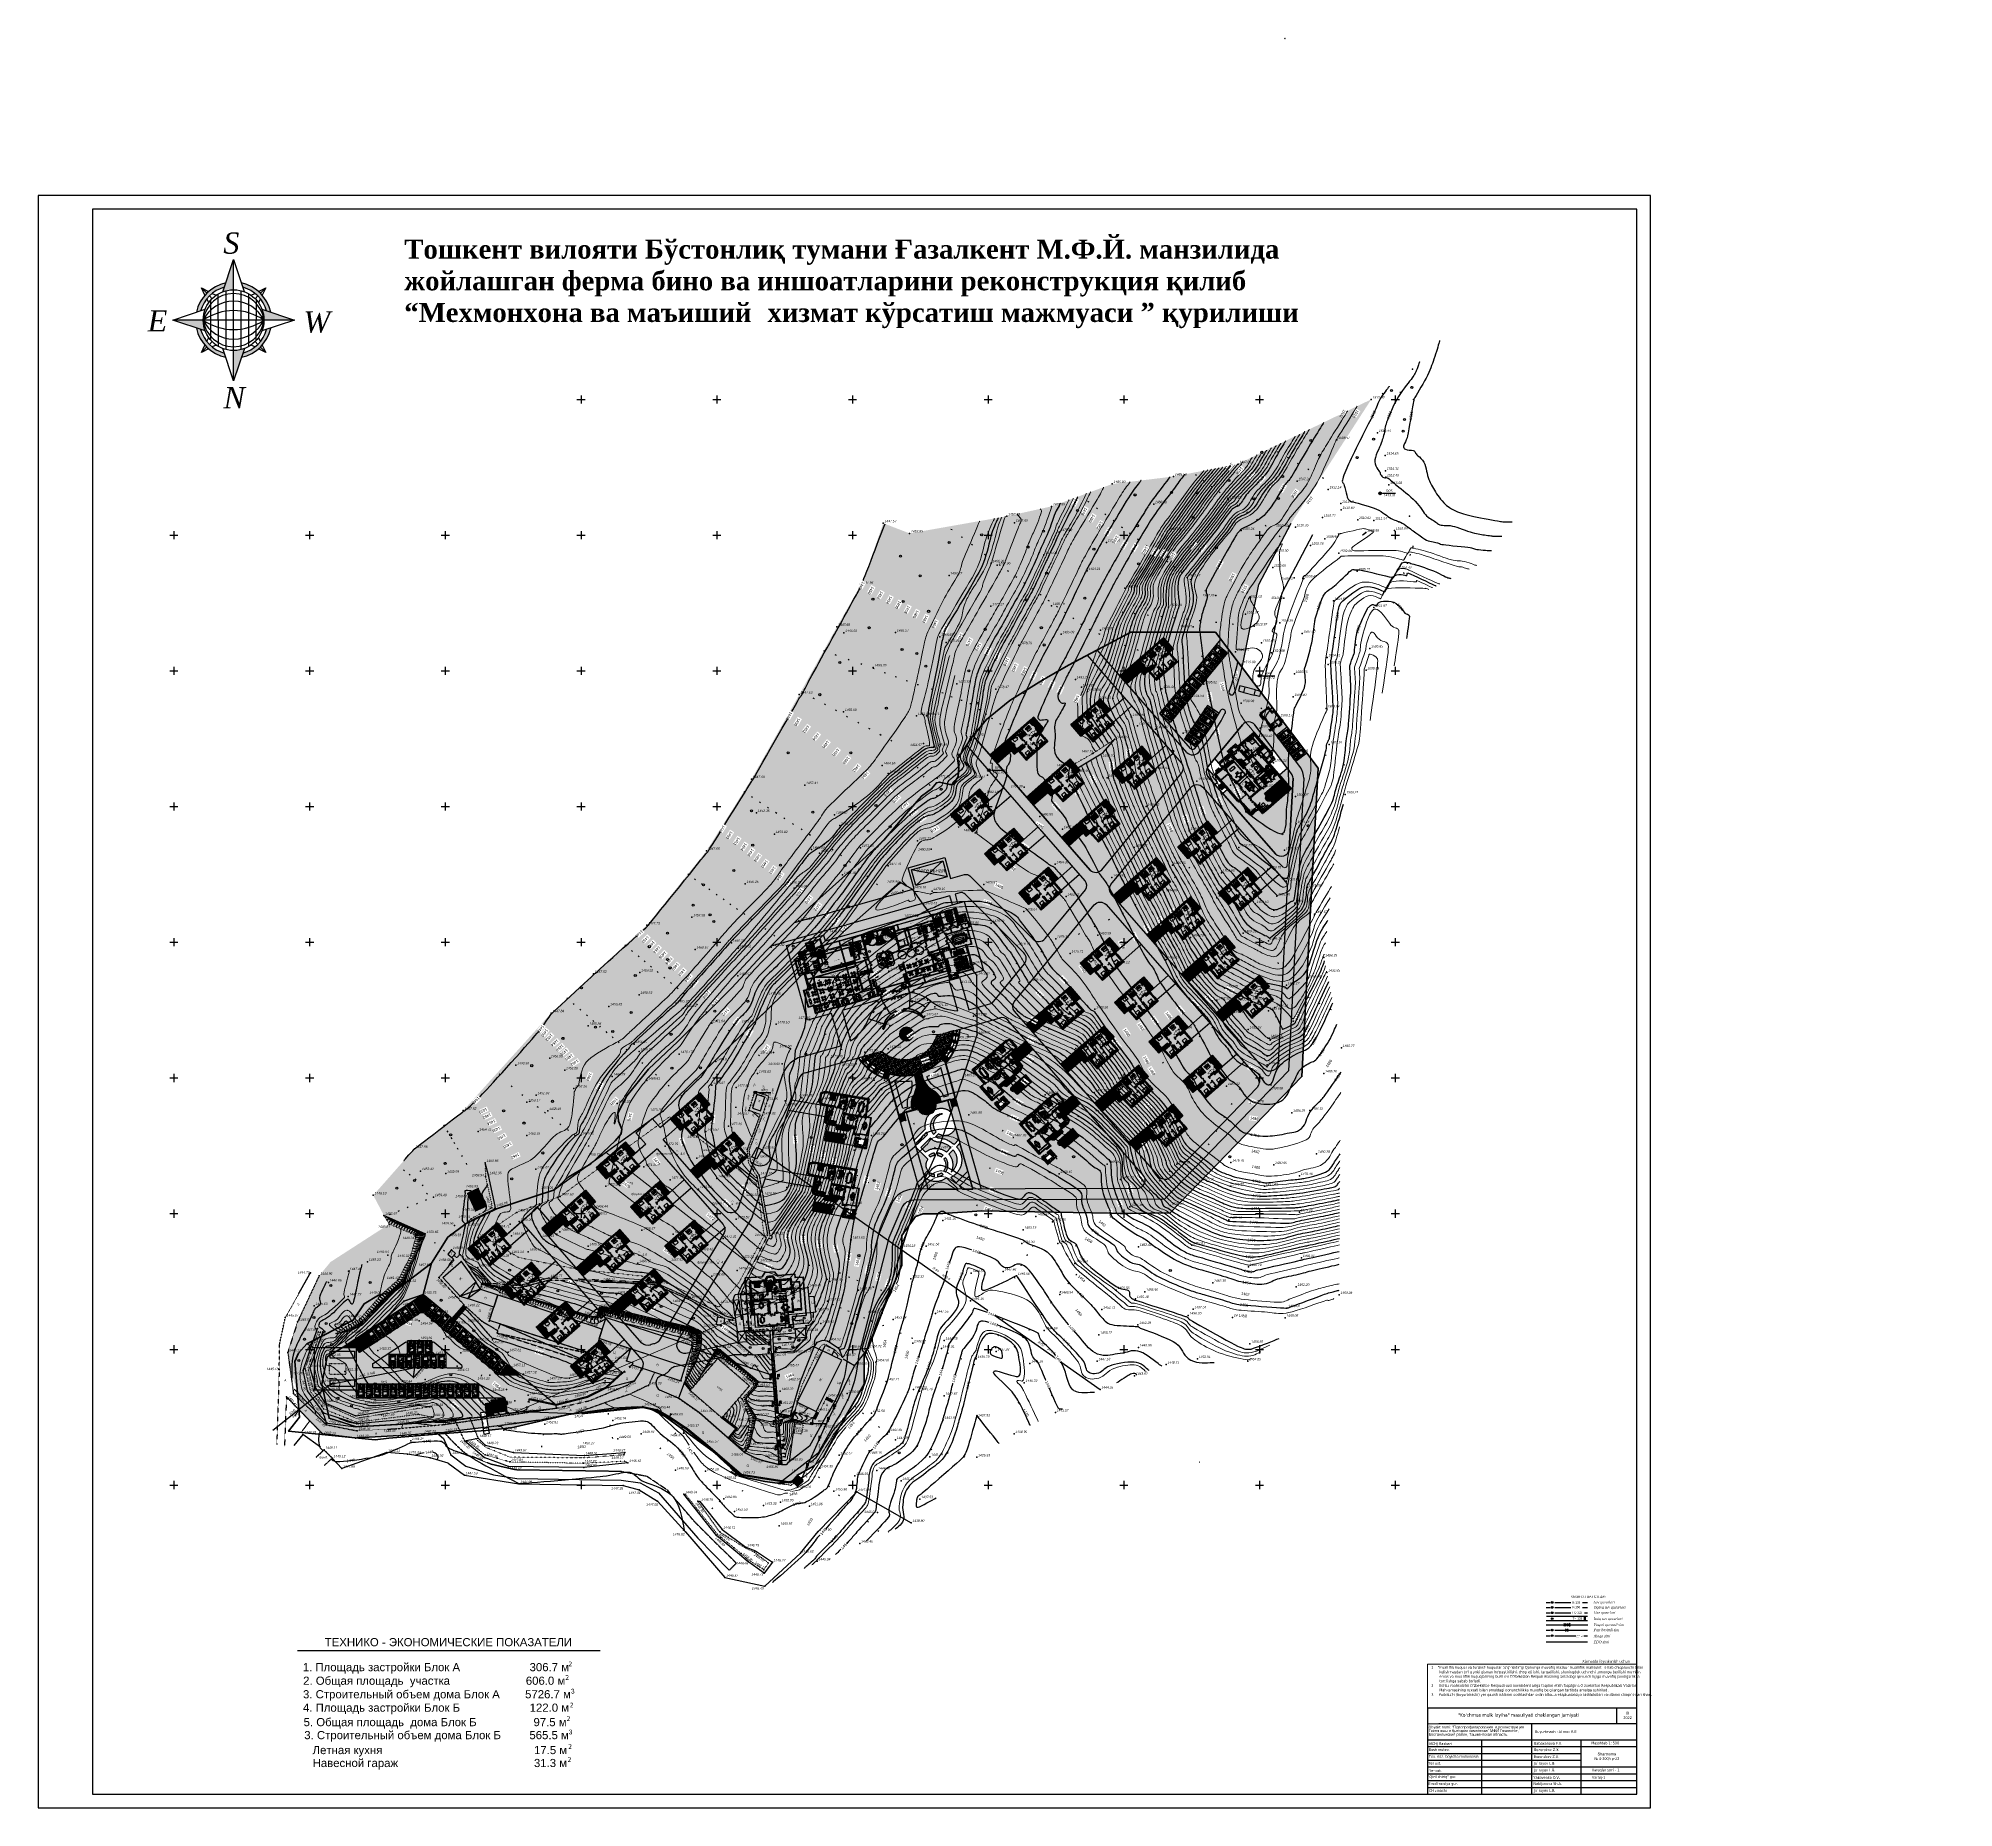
# Model space of a CAD drawing. Header units: millimetres. Extents: x 474337 to 1180020, y 4124662 to 4776603.
import ezdxf

# ---------------------------------------------------------------- set-up
doc = ezdxf.new("R2010")
doc.units = ezdxf.units.MM
doc.header["$PDMODE"] = 32
doc.header["$PDSIZE"] = 0.33
for name, pattern in [('ACAD_ISO07W100', [3, 0, -3]), ('CENTERX2', [101.6, 63.5, -12.7, 12.7, -12.7]), ('DOT2', [0.125, 0, -0.125]), ('STROT', [1.7, 0.5, -1.2]), ('Д_ТРОТ_ТРУБА', [3, 1.5, -1.5]), ('ДОРОГИ_ГРУНТ', [7, 5, -2]), ('ДОРОГИ_СТРОЯЩ', [9, 8, -1]), ('ЗД_СТР_РАЗВ', [3, 2, -1]), ('Контура низ откосов  Штриховая 0.1-0.5 - - - - - - -', [0.6, 0.1, -0.5]), ('НАВЕС_ОПОРЫ', [3, 2, -1]), ('РА_КОНТУРЫ', [1.5, 0, -1.5])]:
    doc.linetypes.add(name, pattern=pattern)
for name, color, linetype in [('(001) Сетка', 92, 'Continuous'), ('(003) Пункты', 7, 'Continuous'), ('(004) Точки рельефа', 7, 'Continuous'), ('(007) Здания', 7, 'Continuous'), ('(009) Спец.', 7, 'Continuous'), ('(014) Водопровод', 5, 'ИК_Водопровод -------в--------'), ('(016) Кабель', 1, 'Continuous'), ('(022) Возд. Линии', 7, 'Continuous'), ('(025) Дорога', 7, 'Continuous'), ('(027) Гидрография', 7, 'Continuous'), ('(028) Гидротехн.', 7, 'Continuous'), ('(031) Горизонтали', 42, 'Continuous'), ('(035) Откосы', 7, 'Continuous'), ('(037) Контуры', 7, 'Continuous'), ('(038) Деревья', 7, 'Continuous'), ('(039) Земля', 7, 'Continuous'), ('(040) Ограда', 7, 'Continuous'), ('1', 7, 'Continuous'), ('100_FURNITURE', 25, 'Continuous'), ('100_TREE', 64, 'Continuous'), ('A_Windows', 160, 'Continuous'), ('furn', 7, 'Continuous'), ('Furniture', 43, 'Continuous'), ('HA', 9, 'Continuous'), ("o'lchamlar", 7, 'Continuous'), ('OP-MOB-MOVIL', 8, 'Continuous'), ('potolok', 7, 'Continuous'), ('STAMP', 7, 'Continuous'), ('STENI', 7, 'Continuous'), ('Trees', 92, 'Continuous'), ('wood', 26, 'Continuous'), ('МЕБЕЛИРОВКА', 7, 'Continuous'), ('МеБель', 254, 'Continuous'), ('ШРИФТ', 7, 'Continuous')]:
    doc.layers.add(name, color=color, linetype=linetype)
for name, color, linetype, lineweight in [('(032) Горизонтали утолщенные', 32, 'Continuous', 30), ('(042) Бергштрих11', 32, 'Continuous', 30), ('_0', 7, 'Continuous', 25), ('AGAC', 94, 'Continuous', 30), ('Cashpo', 25, 'Continuous', 25)]:
    doc.layers.add(name, color=color, linetype=linetype, lineweight=lineweight)
doc.styles.add('Arial', font='arial.ttf')
doc.styles.add('ATTR', font='romans.shx', dxfattribs={"width": 0.8, "height": 0.7})
doc.styles.add('BM-431', font='')
doc.styles.add('D-431', font='')
doc.styles.add('GENERATED_STYLE_1', font='times.ttf')
doc.styles.add('ira', font='arial.ttf', dxfattribs={"height": 3})
doc.styles.add('J~stule', font='dutch.ttf')
doc.styles.add('P-131', font='')
doc.styles.add('S', font='txtwr', dxfattribs={"oblique": 15})
doc.styles.add('Shtamp', font='tahoma.ttf')
doc.styles.add('STYLE1', font='timesi.ttf')
doc.styles.get('BM-431').set_extended_font_data('Bm431', italic=True)
doc.styles.get('D-431').set_extended_font_data('D431', italic=True)
doc.styles.get('P-131').set_extended_font_data('P131')
doc.linetypes.add('FENCELINE1', pattern='A,0.25,-0.1,[133,ltypeshp.shx,S=0.1,R=0,X=-0.1,Y=0],-0.1,1', length=1.45)
doc.linetypes.add('ZIGZAG', pattern='A,0.0001,-0.2,[131,ltypeshp.shx,S=0.2,R=0,X=-0.2,Y=0],-0.4,[131,ltypeshp.shx,S=0.2,R=180,X=0.2,Y=0],-0.2', length=0.8001)
doc.linetypes.add('ИК_Водопровод -------в--------', pattern='A,9,-0.6,["В",Standard,S=1.2,R=0,X=0,Y=-0.6],-1.2', length=10.8)
doc.linetypes.add('ИК_Э_КАБ_НН', pattern='A,8,-2,["<",Standard,S=1,R=0,X=0,Y=-0.5],8,[">",Standard,S=1,R=0,X=-0.5,Y=-0.5],-2', length=20)
doc.linetypes.add('ОГРАДА_V_ПРОВ', pattern='A,2.5,["v",Standard,S=1,R=0,X=0,Y=0],5,["v",Standard,S=1,R=180,X=0,Y=0],2.5', length=10)
doc.linetypes.add('ОГРАДА_М_1М', pattern='A,2.5,["о",Standard,S=1,R=0,X=0,Y=-0.35],0.5,["0",Standard,S=0.5,R=0,X=-0.3,Y=-0.25],2.5', length=5.5)
doc.linetypes.add('ОТКОСЫ_НЕУКР1', pattern='A,0.5,["|",Standard,S=-1.2,R=0,X=0,Y=1.2],1,["|",Standard,S=-0.5,R=0,X=0,Y=0.5],0.5', length=2)
doc.linetypes.add('ОТКОСЫ_УКРЕП', pattern='A,0.5,["|",Standard,S=1.2,R=0,X=0,Y=-1.2],0.8,[".",Standard,S=1,R=0.1,X=0.1,Y=-1.2],0.1,["|",Standard,S=0.5,R=0,X=0,Y=-0.5],0', length=1.4)
doc.linetypes.add('ПОДПОРНАЯ СТЕНКА', pattern='A,2,["V",Standard,S=1.2,R=0,X=0,Y=-1.2],0.2,["V",Standard,S=0.8,R=0,X=0,Y=-0.8],0.25,["V",Standard,S=0.3,R=0,X=0,Y=-0.3],0.25', length=2.7)
doc.linetypes.add('РЯД_ДЕР_ДО4М', pattern='A,0,[133,ltypeshp.shx,S=0.4,R=0,X=0,Y=0],-3', length=3)
doc.dimstyles.new('J~style', dxfattribs={"dimscale": 100, "dimtxt": 2.5, "dimasz": 2, "dimexe": 0.55, "dimexo": 0.725, "dimtad": 1, "dimdec": 0, "dimdsep": 46, "dimtxsty": 'J~stule', "dimblk": 'OBLIQUE', "dimcen": 2, "dimdle": 0.5, "dimadec": 0, "dimazin": 0, "dimtfac": 1, "dimtdec": 0, "dimtmove": 0, "dimatfit": 3, "dimfxl": 1, "dimarcsym": 0})
pattern_1 = [(45, (-2982586, -1405962.44), (-175.008928, 175.008928), [180, -67.5]), (135, (-2982586, -1405962.44), (-175.008928, -175.008928), [180, -67.5])]
pattern_2 = [(45.000000067, (-575947067.83, -4598248916.74), (-8.35e-07, 718.420489686), [1524, -508]), (135.000000067, (-575946708.6, -4598248557.53), (-8.35e-07, 718.420489686), [1524, -508])]
pattern_3 = [(45, (-4.8788373, -3.3258655), (0.00088388348, -0.00088388348), [])]
pattern_4 = [(315, (-4.8788373, 7.0784381), (0.00088388348, 0.00088388348), [])]
pattern_5 = [(315, (-4.8788373, 8.2084381), (0.00088388348, 0.00088388348), [])]
pattern_6 = [(45, (-4.8788373, -2.1958655), (0.00088388348, -0.00088388348), [])]

# ---------------------------------------------------------------- blocks, each defined once
blk = doc.blocks.new('dfgfsgf')
at = {"lineweight": 30}
h = blk.add_hatch(color=14, dxfattribs=at)
h.dxf.hatch_style = 1
h.paths.add_polyline_path([(7024, 3512), (-4976, 3512), (-4976, -2488), (7024, -2488)])
for p, q in [((-4976, -2488), (7024, 3512)), ((7024, -2488), (-4976, 3512))]:
    blk.add_line(p, q, dxfattribs=at)
blk.add_lwpolyline([(-4976, 3512), (7024, 3512), (7024, -2488), (-4976, -2488)], close=True, dxfattribs=at)
blk = doc.blocks.new('c3_ytc5_p')
for p, q in [((8, 195), (13, 190)), ((13, 134), (8, 129)), ((13, 118), (8, 123)), ((8, 57), (13, 62)), ((38, 190), (43, 195)), ((38, 134), (43, 129)), ((38, 118), (43, 123)), ((38, 62), (43, 57))]:
    blk.add_line(p, q)
for points in [[(2, 252), (0, 252), (0, 0), (2, 0)], [(2, 252), (49, 252), (49, 202), (2, 202)], [(2, 202), (190, 202), (190, 51), (2, 51)], [(2, 0), (49, 0), (49, 50), (2, 50)], [(8, 129), (43, 129), (43, 195), (8, 195)], [(8, 123), (43, 123), (43, 57), (8, 57)], [(13, 190), (13, 134), (38, 134), (38, 190)], [(13, 62), (13, 118), (38, 118), (38, 62)], [(75, 201), (55, 51), (98, 187)]]:
    blk.add_lwpolyline(points, close=True)
blk = doc.blocks.new('Óíèòàç')
at = {"color": 7}
for p, q in [((-1, 1.3), (-1, 0.5)), ((-0.9, 3.4), (-0.6, 3)), ((-0.5, 2), (-0.5, 2.5)), ((2.5, 1.9), (-0.5, 1.9)), ((2.6, 1.8), (-0.5, 1.8)), ((2.6, 1.7), (-0.5, 1.7)), ((2.3, 2.1), (-0.2, 2.1)), ((0, 0), (0, 1.3)), ((0.1, 0.2), (0.1, 1.3)), ((0.1, 0.2), (0.1, 1.3)), ((1.8, 1.5), (0.2, 1.5)), ((1.8, 1.5), (0.2, 1.5)), ((1.8, 1.4), (0.2, 1.4)), ((1.9, 0.2), (1.9, 1.3)), ((2, 0.2), (2, 1.3)), ((2.1, 0), (2.1, 1.3)), ((2.5, 2), (2.5, 2.5)), ((2.9, 3.4), (2.7, 3)), ((3.1, 1.3), (3.1, 0.5))]:
    blk.add_line(p, q, dxfattribs=at)
blk.add_line((-0.5, 0), (2.6, 0))
for points in [[(1, 7.2, 0.132804), (0.6, 7.1, 0.106719), (0, 6.6, 0.083035), (-0.3, 5.9, 0.071629), (-0.5, 4.9, 0.071629)], [(3.1, 4.9, 0.071629), (2.9, 6.1, 0.083035), (2.5, 6.9, 0.106719), (1.8, 7.6, 0.132804), (1, 7.8, 0.132804)], [(2.5, 4.9, 0.071629), (2.4, 5.9, 0.083035), (2, 6.6, 0.106719), (1.5, 7.1, 0.132804), (1, 7.2, 0.132804)]]:
    blk.add_lwpolyline(points, format="xyb", dxfattribs=at)
for centre, radius, start, end in [((3, 4.9), 4.02, 163.61183, 180), ((8, 5), 9.02, 180.77726, 190.28205), ((-0.5, 1.3), 0.458, 90, 180), ((-0.5, 1.2), 0.458, 90, 180), ((-0.5, 0.5), 0.458, 180, 270), ((-0.5, 1.5), 0.458, 90, 180), ((2, 5.2), 3, 144.62525, 163.61183), ((-1.4, 2.5), 0.916, 0, 29.81372), ((-0.2, 1.7), 0.458, 90, 148.40216), ((1, 4.9), 1.49, 180, 0), ((1.4, 5.6), 2.24, 120.25926, 144.62525), ((0.2, 1.3), 0.229, 90, 180), ((0.2, 1.3), 0.172, 90, 180), ((0.2, 1.3), 0.114, 90, 180), ((1, 6.3), 1.47, 90, 120.25926), ((1.8, 1.3), 0.172, 0, 90), ((1.8, 1.3), 0.229, 0, 90), ((1.8, 1.3), 0.114, 0, 90), ((2.3, 1.7), 0.458, 31.59784, 90), ((3.5, 2.5), 0.916, 150.18628, 180), ((2.5, 1.5), 0.458, 0, 90), ((2.6, 1.3), 0.458, 0, 90), ((2.6, 1.2), 0.458, 0, 90), ((2.6, 0.5), 0.458, 270, 0), ((-6, 5), 9.02, 349.71795, 359.22274)]:
    blk.add_arc(centre, radius, start, end, dxfattribs=at)
blk = doc.blocks.new('UN')
at = {"rotation": 90}
blk.add_blockref('Óíèòàç', (490.3, 410.7), dxfattribs=at)
blk = doc.blocks.new('tjiirthhre')
at = {"lineweight": 13}
for centre, radius in [((5609563, 1017200), 9.72), ((5609616, 1017131), 23.1), ((5609616, 1017200), 17.3), ((5609616, 1017131), 14.7), ((5609616, 1017200), 10.5), ((5609668, 1017200), 9.72)]:
    blk.add_circle(centre, radius, dxfattribs=at)
for centre, radius, start, end in [((5609463, 1017009), 152, 149.373909, 180), ((5609463, 1017009), 152, 180, 210.626091), ((5609536, 1016966), 237, 124.97931, 149.373909), ((5609536, 1017053), 237, 210.626091, 235.02069), ((5609462, 1016991), 119, 147.632351, 180), ((5609462, 1016991), 119, 180, 212.367649), ((5609536, 1016944), 206, 123.165075, 147.632351), ((5609536, 1017037), 206, 212.367649, 236.834925), ((5609479, 1017017), 100, 147.185445, 180), ((5609479, 1017017), 100, 180, 212.814555), ((5609544, 1016975), 178, 122.715683, 147.185445), ((5609544, 1017059), 178, 212.814555, 237.284317), ((5609584, 1016897), 321, 106.162255, 124.97931), ((5609584, 1017121), 321, 235.02069, 253.837745), ((5609584, 1016870), 294, 105.146593, 123.165075), ((5609584, 1017111), 294, 236.834925, 254.853407), ((5609587, 1016908), 258, 104.900058, 122.715683), ((5609587, 1017126), 258, 237.284317, 255.099942), ((5609616, 1016788), 434, 90, 106.162255), ((5609616, 1017230), 434, 253.837745, 270), ((5609616, 1016753), 415, 90, 105.146593), ((5609616, 1017228), 415, 254.853407, 270), ((5609616, 1016802), 367, 90, 104.900058), ((5609616, 1017232), 367, 255.099942, 270), ((5609616, 1016788), 434, 73.837745, 90), ((5609616, 1016802), 367, 75.099942, 90), ((5609616, 1016753), 415, 74.853407, 90), ((5609616, 1017232), 367, 270, 284.900058), ((5609616, 1017228), 415, 270, 285.146593), ((5609616, 1017230), 434, 270, 286.162255), ((5609644, 1016908), 258, 57.284317, 75.099942), ((5609644, 1017126), 258, 284.900058, 302.715683), ((5609647, 1016870), 294, 56.834925, 74.853407), ((5609647, 1017111), 294, 285.146593, 303.165075), ((5609647, 1016897), 321, 55.02069, 73.837745), ((5609647, 1017121), 321, 286.162255, 304.97931), ((5609687, 1016975), 178, 32.814555, 57.284317), ((5609687, 1017059), 178, 302.715683, 327.185445), ((5609696, 1016944), 206, 32.367649, 56.834925), ((5609696, 1017037), 206, 303.165075, 327.632351), ((5609695, 1016966), 237, 30.626091, 55.02069), ((5609695, 1017053), 237, 304.97931, 329.373909), ((5609752, 1017017), 100, 0, 32.814555), ((5609752, 1017017), 100, 327.185445, 0), ((5609769, 1016991), 119, 0, 32.367649), ((5609769, 1016991), 119, 327.632351, 0), ((5609769, 1017009), 152, 0, 30.626091), ((5609769, 1017009), 152, 329.373909, 0)]:
    blk.add_arc(centre, radius, start, end, dxfattribs=at)
blk = doc.blocks.new('uiylot7uru85e8')
at = {"color": 4, "true_color": 0x00f0f0}
blk.add_lwpolyline([(5943325, 1232468), (5943325, 1232574), (5944226, 1232574), (5944226, 1231674), (5944119, 1231674, -0.3912597)], format="xyb", close=True, dxfattribs=at)
blk.add_lwpolyline([(5943376, 1232461), (5943376, 1232517, -0.4204426), (5943388, 1232529), (5944141, 1232529, -0.4142136), (5944181, 1232489), (5944181, 1231737, -0.4204426), (5944168, 1231724), (5944112, 1231724)], format="xyb", dxfattribs=at)
blk.add_circle((5944066, 1232414), 25, dxfattribs=at)
blk.add_arc((5944151, 1232500), 776, 181.799715, 268.200285, dxfattribs=at)
blk = doc.blocks.new('Divan_TOP_8')
for p, q in [((770, 0), (-770, 0)), ((-850, -80), (-850, -570)), ((-780, -600), (-820, -600)), ((750, -100), (-750, -100)), ((-750, -570), (-750, -100)), ((-750, -600), (-750, -570)), ((-700, -650), (-300, -650)), ((-250, -570), (-250, -100)), ((-250, -570), (-250, -600)), ((-250, -600), (-250, -570)), ((-250, -570), (-250, -600)), ((200, -650), (-200, -650)), ((250, -570), (250, -100)), ((250, -570), (250, -600)), ((250, -600), (250, -570)), ((250, -570), (250, -600)), ((250, -570), (250, -600)), ((250, -600), (250, -570)), ((250, -570), (250, -600)), ((700, -650), (300, -650)), ((750, -100), (750, -570)), ((750, -570), (750, -600)), ((780, -600), (820, -600)), ((850, -570), (850, -80))]:
    blk.add_line(p, q)
for centre, radius, start, end in [((-770, -80), 80, 90, 180), ((770, -80), 80, 0, 90), ((-820, -570), 30, 180, 270), ((-780, -570), 30, 270, 0), ((-700, -600), 50, 180, 270), ((-300, -600), 50, 270, 0), ((-200, -600), 50, 180, 270), ((200, -600), 50, 270, 0), ((300, -600), 50, 180, 270), ((700, -600), 50, 270, 0), ((780, -570), 30, 180, 270), ((820, -570), 30, 270, 0)]:
    blk.add_arc(centre, radius, start, end)
blk = doc.blocks.new('gfhdgsfg')
h = blk.add_hatch(color=256)
h.dxf.hatch_style = 1
h.paths.add_polyline_path([(2623860, -417749), (2623860, -418149), (2624260, -418149), (2624260, -417749)])
h = blk.add_hatch(color=256)
h.dxf.hatch_style = 1
h.paths.add_polyline_path([(2623860, -419749), (2623860, -420149), (2624260, -420149), (2624260, -419749)])
h = blk.add_hatch(color=256)
h.dxf.hatch_style = 1
h.paths.add_polyline_path([(2629060, -417749), (2629060, -418149), (2629460, -418149), (2629460, -417749)])
h = blk.add_hatch(color=256)
h.dxf.hatch_style = 1
h.paths.add_polyline_path([(2629060, -419749), (2629060, -420149), (2629460, -420149), (2629460, -419749)])
h = blk.add_hatch(color=256)
h.dxf.hatch_style = 1
h.paths.add_polyline_path([(2633660, -419749), (2633660, -420149), (2634060, -420149), (2634060, -419749)])
h = blk.add_hatch(color=256)
h.dxf.hatch_style = 1
h.paths.add_polyline_path([(2623860, -423749), (2623860, -424149), (2624260, -424149), (2624260, -423749)])
h = blk.add_hatch(color=256)
h.dxf.hatch_style = 1
h.paths.add_polyline_path([(2623860, -426149), (2623860, -426549), (2624260, -426549), (2624260, -426149)])
h = blk.add_hatch(color=256)
h.dxf.hatch_style = 1
h.paths.add_polyline_path([(2623860, -429749), (2623860, -430149), (2624260, -430149), (2624260, -429749)])
h = blk.add_hatch(color=256)
h.dxf.hatch_style = 1
h.paths.add_polyline_path([(2629060, -423749), (2629060, -424149), (2629460, -424149), (2629460, -423749)])
h = blk.add_hatch(color=256)
h.dxf.hatch_style = 1
h.paths.add_polyline_path([(2629060, -426149), (2629060, -426549), (2629460, -426549), (2629460, -426149)])
h = blk.add_hatch(color=256)
h.dxf.hatch_style = 1
h.paths.add_polyline_path([(2629060, -429749), (2629060, -430149), (2629460, -430149), (2629460, -429749)])
h = blk.add_hatch(color=256)
h.dxf.hatch_style = 1
h.paths.add_polyline_path([(2633660, -423749), (2633660, -424149), (2634060, -424149), (2634060, -423749)])
h = blk.add_hatch(color=256)
h.dxf.hatch_style = 1
h.paths.add_polyline_path([(2633660, -429749), (2633660, -430149), (2634060, -430149), (2634060, -429749)])
h = blk.add_hatch(color=256)
h.dxf.hatch_style = 1
h.paths.add_polyline_path([(2623860, -431749), (2623860, -432149), (2624260, -432149), (2624260, -431749)])
h = blk.add_hatch(color=256)
h.dxf.hatch_style = 1
h.paths.add_polyline_path([(2629060, -431749), (2629060, -432149), (2629460, -432149), (2629460, -431749)])
at = {"layer": 'potolok'}
h = blk.add_hatch(dxfattribs=at)
h.set_pattern_fill('ANGLE', color=35, scale=900, angle=405, style=0)
h.set_pattern_definition(pattern_1)
h.paths.add_polyline_path([(2623860, -419749), (2623860, -418149), (2624260, -418149), (2624260, -417749), (2629060, -417749), (2629060, -418149), (2629460, -418149), (2629460, -419749)])
h = blk.add_hatch(dxfattribs=at)
h.set_pattern_fill('ANGLE', color=35, scale=900, angle=405, style=0)
h.set_pattern_definition(pattern_1)
h.paths.add_polyline_path([(2624260, -430149), (2624260, -431749), (2624260, -432149), (2629060, -432149), (2629060, -431749), (2629460, -431749), (2629460, -430149)])
for p, q in [((2623860, -419749), (2623860, -417749)), ((2623860, -417749), (2629460, -417749)), ((2629180, -421929), (2629780, -421929)), ((2629460, -417749), (2629460, -419749)), ((2625260, -426149), (2625260, -424149)), ((2625260, -425149), (2626810, -425149)), ((2625560, -426149), (2625560, -424149)), ((2625860, -426149), (2625860, -424149)), ((2626160, -426149), (2626160, -424149)), ((2626160, -425149), (2626160, -424149)), ((2626460, -426149), (2626460, -424149)), ((2626460, -425149), (2626460, -424149)), ((2626760, -426149), (2626760, -424149)), ((2626760, -425149), (2626760, -424149)), ((2629340, -427320), (2628740, -427320)), ((2629460, -427320), (2630060, -427320))]:
    blk.add_line(p, q)
at = {"lineweight": 30}
for p, q in [((2623860, -419749), (2624510, -419749)), ((2623860, -432149), (2623860, -419749)), ((2624260, -420149), (2624510, -420149)), ((2624260, -432149), (2624260, -420149)), ((2624510, -420149), (2624510, -419749)), ((2625510, -419749), (2625910, -419749)), ((2625510, -420149), (2625510, -419749)), ((2625510, -420149), (2625910, -420149)), ((2625910, -419749), (2625910, -420149)), ((2627410, -419749), (2627810, -419749)), ((2627410, -419749), (2627410, -420149)), ((2627410, -420149), (2627810, -420149)), ((2627810, -420149), (2627810, -419749)), ((2628810, -419749), (2630670, -419749)), ((2628810, -420149), (2628810, -419749)), ((2628810, -420149), (2630670, -420149)), ((2630670, -419749), (2630670, -420149)), ((2632170, -419749), (2634060, -419749)), ((2632170, -419749), (2632170, -420149)), ((2632170, -420149), (2633660, -420149)), ((2633660, -420149), (2633660, -429749)), ((2634060, -419749), (2634060, -430149)), ((2624510, -430149), (2623860, -430149)), ((2624510, -429749), (2624260, -429749)), ((2624510, -430149), (2624510, -429749)), ((2627110, -429749), (2626010, -429749)), ((2626010, -430149), (2626010, -429749)), ((2627110, -430149), (2626010, -430149)), ((2627110, -430149), (2627110, -429749)), ((2627910, -426399), (2627910, -426149)), ((2630675, -429749), (2628610, -429749)), ((2628610, -429749), (2628610, -430149)), ((2630675, -430149), (2628610, -430149)), ((2628810, -426399), (2628810, -426149)), ((2629340, -430149), (2629340, -426149)), ((2629710, -424029), (2629460, -424029)), ((2629460, -430149), (2629460, -426149)), ((2629710, -424029), (2629710, -424149)), ((2629710, -426149), (2629710, -426549)), ((2633660, -424029), (2630610, -424029)), ((2630610, -424029), (2630610, -424149)), ((2630610, -426149), (2630610, -426549)), ((2630675, -429749), (2630675, -430149)), ((2631040, -424149), (2631040, -424949)), ((2631040, -425849), (2631040, -426149)), ((2631160, -424149), (2631160, -424949)), ((2631160, -425849), (2631160, -426429)), ((2633660, -429749), (2632425, -429749)), ((2632425, -430149), (2632425, -429749)), ((2634060, -430149), (2632425, -430149))]:
    blk.add_line(p, q, dxfattribs=at)
at = {"color": 0, "linetype": 'ACAD_ISO07W100', "lineweight": 13, "ltscale": 10}
for q in [(2627216, -422068), (2627679, -423604), (2627826, -420564)]:
    blk.add_line((2628938, -422068), q, dxfattribs=at)
at = {"linetype": 'FENCELINE1', "ltscale": 250}
for p, q in [((2625260, -425099), (2626760, -425099)), ((2625260, -425199), (2625860, -425199)), ((2626810, -425149), (2626810, -424149))]:
    blk.add_line(p, q, dxfattribs=at)
for points in [[(2624260, -418149), (2624260, -417749), (2623860, -417749), (2623860, -418149)], [(2624260, -420149), (2624260, -419749), (2623860, -419749), (2623860, -420149)], [(2626543, -422752), (2625913, -422752), (2625913, -421217), (2626543, -421217)], [(2625960, -419949), (2625960, -419199), (2626010, -419199), (2626010, -419949)], [(2627360, -419949), (2627360, -419199), (2627310, -419199), (2627310, -419949)], [(2629460, -418149), (2629460, -417749), (2629060, -417749), (2629060, -418149)], [(2629460, -420149), (2629460, -419749), (2629060, -419749), (2629060, -420149)], [(2634060, -420149), (2634060, -419749), (2633660, -419749), (2633660, -420149)], [(2624260, -424149), (2624260, -423749), (2623860, -423749), (2623860, -424149)], [(2624260, -426549), (2624260, -426149), (2623860, -426149), (2623860, -426549)], [(2624260, -430149), (2624260, -429749), (2623860, -429749), (2623860, -430149)], [(2627160, -429949), (2627160, -430699), (2627210, -430699), (2627210, -429949)], [(2628560, -429949), (2628560, -430699), (2628510, -430699), (2628510, -429949)], [(2629460, -424149), (2629460, -423749), (2629060, -423749), (2629060, -424149)], [(2629460, -426549), (2629460, -426149), (2629060, -426149), (2629060, -426549)], [(2629460, -430149), (2629460, -429749), (2629060, -429749), (2629060, -430149)], [(2634060, -424149), (2634060, -423749), (2633660, -423749), (2633660, -424149)], [(2634060, -430149), (2634060, -429749), (2633660, -429749), (2633660, -430149)], [(2624260, -432149), (2624260, -431749), (2623860, -431749), (2623860, -432149)], [(2629460, -432149), (2629460, -431749), (2629060, -431749), (2629060, -432149)]]:
    blk.add_lwpolyline(points, close=True)
for points in [[(2624510, -419749), (2625510, -419749)], [(2624510, -419919), (2625510, -419919)], [(2624510, -419979), (2625510, -419979)], [(2624510, -420149), (2625510, -420149)], [(2627810, -419749), (2628810, -419749)], [(2627810, -419919), (2628810, -419919)], [(2627810, -419979), (2628810, -419979)], [(2627810, -420149), (2628810, -420149)], [(2629180, -420149), (2629780, -421929)], [(2629780, -420167), (2629180, -421929)], [(2629780, -421929), (2629780, -420167)], [(2630670, -419749), (2632170, -419749)], [(2630670, -419919), (2632170, -419919)], [(2630670, -419979), (2632170, -419979)], [(2630670, -420149), (2632170, -420149)], [(2624510, -429949), (2626010, -429949)], [(2624510, -430149), (2626010, -430149)], [(2626760, -424649), (2624700, -424649), (2624700, -425574), (2626760, -425574)], [(2626760, -425574), (2626396, -425408)], [(2626760, -425574), (2626396, -425708)], [(2628810, -426274), (2627991, -425874)], [(2628740, -427320), (2628740, -429749)], [(2628740, -429749), (2629340, -427320)], [(2629340, -429749), (2628740, -427320)], [(2630060, -429749), (2629460, -427320)], [(2629460, -429749), (2630060, -427320)], [(2629460, -432149), (2629460, -430149)], [(2630060, -427320), (2630060, -429749)], [(2630675, -429749), (2632425, -429749)], [(2630675, -429919), (2632425, -429919)], [(2630675, -429979), (2632425, -429979)], [(2630675, -430149), (2632425, -430149)], [(2631227, -426216), (2631227, -426429)], [(2632191, -426003), (2631532, -426003)], [(2632496, -426216), (2632496, -426429)], [(2623860, -432149), (2629460, -432149)]]:
    blk.add_lwpolyline(points)
at = {"color": 0, "linetype": 'ByBlock', "lineweight": 13}
for points in [[(2629017, -422949), (2629017, -421158), (2628706, -421158), (2628706, -422949)], [(2628827, -422720), (2628827, -421417), (2628790, -421417), (2628790, -422720)], [(2628938, -422720), (2628938, -421417), (2628790, -421417), (2628790, -422720)]]:
    blk.add_lwpolyline(points, close=True, dxfattribs=at)
at = {"lineweight": 30}
for points in [[(2629060, -420149), (2629060, -424149)], [(2629180, -420149), (2629180, -423749)], [(2624260, -423899), (2627010, -423899)], [(2624260, -424149), (2627010, -424149)], [(2627910, -426149), (2624260, -426149)], [(2627910, -426399), (2624260, -426399)], [(2627010, -423899), (2627010, -424149)], [(2628810, -423899), (2629310, -423899)], [(2628810, -423899), (2628810, -424149)], [(2628810, -424149), (2629710, -424149)], [(2629460, -426149), (2628810, -426149)], [(2629060, -426399), (2628810, -426399)], [(2629710, -426549), (2629060, -426549)], [(2629710, -426149), (2629460, -426149)], [(2630610, -424149), (2634060, -424149)], [(2631040, -426149), (2630610, -426149)], [(2633660, -426549), (2630610, -426549)], [(2631040, -424949), (2631160, -424949)], [(2631040, -425849), (2631160, -425849)], [(2633660, -426429), (2631160, -426429)]]:
    blk.add_lwpolyline(points, dxfattribs=at)
at = {"linetype": 'FENCELINE1', "ltscale": 250}
for points in [[(2629410, -431749), (2629410, -430149)], [(2624260, -432099), (2629060, -432099)]]:
    blk.add_lwpolyline(points, dxfattribs=at)
for centre, start, end in [((2625960, -419949), 0, 85.903956), ((2627360, -419949), 94.096044, 180), ((2627160, -429949), 274.096044, 0), ((2628560, -429949), 180, 265.903956)]:
    blk.add_arc(centre, 700, start, end)
at = {"color": 0, "linetype": 'ACAD_ISO07W100', "lineweight": 13, "ltscale": 10}
blk.add_arc((2629702, -422068), 2133, 136.492312, 223.507688, dxfattribs=at)
at = {"linetype": 'FENCELINE1', "ltscale": 250}
blk.add_arc((2625260, -425149), 50, 90, 270, dxfattribs=at)
at = {"layer": 'potolok', "color": 35}
for p, q in [((2625910, -419749), (2627410, -419749)), ((2627110, -430149), (2628610, -430149))]:
    blk.add_line(p, q, dxfattribs=at)
at = {"xscale": -1}
for name, p, rotation in [('Divan_TOP_8', (2624996, -422008), 90), ('tjiirthhre', (-2978084, 590793), 180), ('tjiirthhre', (-2977424, 590793), 180)]:
    blk.add_blockref(name, p, dxfattribs=dict(at, rotation=rotation))
at = {"extrusion": (0, 0, -1), "yscale": 10, "zscale": -10}
for p, xscale in [((-2633660, -423198), 10), ((-2624260, -429532), -10), ((-2633660, -429425), 10)]:
    blk.add_blockref('c3_ytc5_p', p, dxfattribs=dict(at, xscale=xscale))
at = {"color": 1, "lineweight": 30, "xscale": -1, "rotation": 180}
blk.add_blockref('uiylot7uru85e8', (-3310566, 806145), dxfattribs=at)
at = {"xscale": -100.0000000018626, "yscale": 100.0000000018626, "zscale": 100.0000000018626, "rotation": 180}
blk.add_blockref('UN', (2584630, -383427), dxfattribs=at)
blk = doc.blocks.new('U1072')
blk.add_hatch(color=7).paths.add_polyline_path([(-0.5, 0.5), (0.5, 0.5), (0.5, -0.5), (-0.5, -0.5)])
at = {"color": 7}
blk.add_lwpolyline([(-0.5, 0.5), (0.5, 0.5), (0.5, -0.5), (-0.5, -0.5)], close=True, dxfattribs=at)
at = {"color": 4, "oblique": 15}
blk.add_attdef('Z', (1.239086, -0.955993), '', height=2, dxfattribs=at)
blk = doc.blocks.new('strela1')
at = {"layer": '(022) Возд. Линии'}
for p, q in [((-2, 0), (-1.5, 0.25)), ((0, 0), (-2, 0)), ((-2, 0), (-1.5, -0.25)), ((-1.5, 0), (-1, 0.25)), ((-1.5, 0), (-1, -0.25))]:
    blk.add_line(p, q, dxfattribs=at)
blk = doc.blocks.new('STOLB')
at = {"layer": '(022) Возд. Линии'}
blk.add_circle((0, 0), 0.25, dxfattribs=at)
blk = doc.blocks.new('S1')
at = {"layer": '(022) Возд. Линии'}
for p, q in [((-2, 0), (-1.5, 0.25)), ((-2, 0), (-1.5, -0.25)), ((0, 0), (-2, 0))]:
    blk.add_line(p, q, dxfattribs=at)
blk = doc.blocks.new('SS')
at = {"layer": '(022) Возд. Линии'}
blk.add_circle((0, 0), 0.25, dxfattribs=at)
blk = doc.blocks.new('f')
at = {"layer": '(022) Возд. Линии'}
for points in [[(0, 0.25), (0, 1.5)], [(0, 1.4), (0.75, 1.4)]]:
    blk.add_lwpolyline(points, dxfattribs=at)
blk.add_lwpolyline([(0.4875, 0.65), (0.4875, 0.65, 0.41421356), (0.65, 0.8125), (0.65, 1.4), (0.325, 1.4), (0.325, 0.8125, 0.41421356)], format="xyb", close=True, dxfattribs=at)
blk.add_circle((0, 0), 0.25, dxfattribs=at)
blk = doc.blocks.new('S2')
at = {"layer": '(022) Возд. Линии'}
for p, q in [((0, 0), (2, 0)), ((2, 0), (1.5, 0.25)), ((2, 0), (1.5, -0.25))]:
    blk.add_line(p, q, dxfattribs=at)
blk = doc.blocks.new('karagach')
at = {"const_width": 0.05}
for points in [[(-0.42, 0.75, 0.626949), (-0.29, 0.27, 0.702465)], [(-0.42, 0.75, 0.383603), (-0.34, 1, 0.352912)], [(-0.28, 1.35, 0.430853), (-0.34, 1, 0.548276)], [(-0.28, 1.35, 0.181567), (-0.16, 1.55, 0.303004)], [(0, 1.75, 0.246034), (-0.16, 1.55, 0.489079)], [(0, 1.75, -0.246034), (0.16, 1.55, -0.489079)], [(0.28, 1.35, -0.181567), (0.16, 1.55, -0.303004)], [(0.28, 1.35, -0.430853), (0.34, 1, -0.548276)], [(0.42, 0.75, -0.626949), (0.29, 0.27, -0.702465)], [(0.42, 0.75, -0.383603), (0.34, 1, -0.352912)]]:
    blk.add_lwpolyline(points, format="xyb", dxfattribs=at)
for points in [[(0, 0.27), (-0.29, 0.27)], [(0, 0), (0, 0.27)], [(0, 0.27), (0.29, 0.27)], [(0, 0), (0.38, 0)]]:
    blk.add_lwpolyline(points, dxfattribs=at)
blk.add_lwpolyline([(0, 0), (0, 0.27)])
blk = doc.blocks.new('ell')
at = {"const_width": 0.05}
for points in [[(0, 0.8), (-0.5, 0.3)], [(0, 1.2), (-0.44, 0.76)], [(0, 1.6), (-0.39, 1.21)], [(0, 2), (-0.33, 1.67)], [(0, 0), (0, 2)], [(0, 2), (0.33, 1.67)], [(0, 1.6), (0.39, 1.21)], [(0, 1.2), (0.44, 0.76)], [(0, 0.8), (0.5, 0.3)], [(0, 0), (0.38, 0)]]:
    blk.add_lwpolyline(points, dxfattribs=at)
blk = doc.blocks.new('d')
at = {"layer": '(038) Деревья'}
blk.add_ellipse((0, 0), major_axis=(0.265, 0.265), ratio=1, start_param=5.497787, end_param=11.780972, dxfattribs=at)
blk = doc.blocks.new('I03042')
for p, q in [((-0.13, 2.1), (0.62, 2.1)), ((-0.02, 0), (-0.02, 0.03)), ((-0.01, 0), (-0.01, 0.13)), ((0, 0), (0, 0.24)), ((0.01, 0), (0.01, 0.34)), ((0.02, 0), (0.02, 0.44)), ((0.03, 0), (0.03, 0.54)), ((0.04, 0), (0.04, 0.64)), ((0.05, 0), (0.05, 0.74)), ((0.06, 0), (0.06, 0.84)), ((0.07, 0), (0.07, 0.95)), ((0.08, 0), (0.08, 1.05)), ((0.09, 0), (0.09, 1.15)), ((0.1, 0), (0.1, 1.25)), ((0.11, 0), (0.11, 1.35)), ((0.12, 0), (0.12, 1.45)), ((0.13, 0), (0.13, 1.55)), ((0.14, 0), (0.14, 1.66)), ((0.15, 0), (0.15, 1.76)), ((0.16, 0), (0.16, 1.86)), ((0.17, 0), (0.17, 1.96)), ((0.18, 0), (0.18, 2.06)), ((0.19, 0), (0.19, 2.16)), ((0.2, 0), (0.2, 2.26)), ((0.22, 0), (0.22, 2.36)), ((0.23, 0), (0.23, 2.47)), ((0.24, 0), (0.24, 2.56)), ((0.25, 0), (0.25, 2.45)), ((0.26, 0), (0.26, 2.35)), ((0.27, 0), (0.27, 2.25)), ((0.28, 0), (0.28, 2.15)), ((0.29, 0), (0.29, 2.04)), ((0.3, 0), (0.3, 1.94)), ((0.31, 0), (0.31, 1.84)), ((0.32, 0), (0.32, 1.74)), ((0.33, 0), (0.33, 1.63)), ((0.34, 0), (0.34, 1.53)), ((0.35, 0), (0.35, 1.43)), ((0.36, 0), (0.36, 1.33)), ((0.37, 0), (0.37, 1.22)), ((0.38, 0), (0.38, 1.12)), ((0.39, 0), (0.39, 1.02)), ((0.4, 0), (0.4, 0.92)), ((0.41, 0), (0.41, 0.81)), ((0.42, 0), (0.42, 0.71)), ((0.43, 0), (0.43, 0.61)), ((0.44, 0), (0.44, 0.51)), ((0.45, 0), (0.45, 0.4)), ((0.46, 0), (0.46, 0.3)), ((0.47, 0), (0.47, 0.2)), ((0.48, 0), (0.48, 0.1)), ((0.49, -0.01), (0.49, 0))]:
    blk.add_line(p, q)
blk.add_lwpolyline([(0.82, 0), (-0.02, 0), (0.24, 2.56), (0.49, -0.03)])
for points in [[(0.31, 1.7), (0.31, 1.5), (1.09, 1.7), (0.9, 1.5)], [(1.09, 1.7), (0.9, 1.5), (1.12, 1.27), (0.92, 1.26)]]:
    blk.add_trace(points)
at = {"color": 4, "style": 'S', "oblique": 15}
blk.add_attdef('Z', (1.72, -0.16), '', height=2, dxfattribs=at)
blk = doc.blocks.new('Frukt')
at = {"const_width": 0.05}
for points in [[(-0.42, 1.02), (-0.46, 0.78)], [(0, 0), (0, 0.27)], [(0, 0), (0.38, 0)], [(0.42, 1.02), (0.46, 0.78)]]:
    blk.add_lwpolyline(points, dxfattribs=at)
for points in [[(-0.46, 0.78, 1.080865), (0.46, 0.78, 1.080865)], [(-0.42, 1.02, -0.169176), (0, 1.75, -0.244187)], [(0.42, 1.02, 0.169176), (0, 1.75, 0.244187)]]:
    blk.add_lwpolyline(points, format="xyb", dxfattribs=at)
blk.add_lwpolyline([(0, 0), (0, 0.27)])
blk = doc.blocks.new('I00110')
h = blk.add_hatch(color=7)
edge = h.paths.add_edge_path()
edge.add_line((0, 0), (-0.7, 0.7))
edge.add_arc((0, 0), 1, 135, 225)
edge.add_line((-0.7, -0.7), (0, 0))
edge = h.paths.add_edge_path()
edge.add_line((0, 0), (0.7, -0.7))
edge.add_arc((0, 0), 1, 315, 405)
edge.add_line((0.7, 0.7), (0, 0))
at = {"color": 7}
for points in [[(0, 0), (-0.7, 0.7, 0.414214), (-0.7, -0.7)], [(0, 0), (0.7, -0.7, 0.414214), (0.7, 0.7)]]:
    blk.add_lwpolyline(points, format="xyb", close=True, dxfattribs=at)
blk.add_lwpolyline([(0, 0), (0, 0)], dxfattribs=at)
blk.add_circle((0, 0), 1)
at = {"color": 4, "linetype": 'Continuous', "style": 'S', "oblique": 15}
blk.add_attdef('G', (1.4, 0.2), '', height=2, dxfattribs=at)
at = {"color": 4, "style": 'S', "oblique": 15}
blk.add_attdef('Z', (1.5, -2.3), '', height=2, dxfattribs=at)
blk = doc.blocks.new('Setka')
at = {"layer": '(001) Сетка'}
for p, q in [((-1.5, 0), (1.5, 0)), ((0, 1.5), (0, -1.5))]:
    blk.add_line(p, q, dxfattribs=at)
blk = doc.blocks.new('_Oblique')
at = {"color": 0, "linetype": 'ByBlock', "lineweight": -2}
blk.add_line((-0.5, -0.5), (0.5, 0.5), dxfattribs=at)
blk = doc.blocks.new('*D41')
at = {"color": 0, "lineweight": -2, "transparency": 16777216}
for p, q in [((5657139, 899144), (5655198, 897862)), ((5655644, 897274), (5655209, 897933)), ((5657477, 898544), (5657070, 899162))]:
    blk.add_line(p, q, dxfattribs=at)
at = {"layer": 'Defpoints', "color": 0, "lineweight": 30, "transparency": 16777216}
for p in [(5655238, 897889), (5655682, 897215), (5657516, 898486)]:
    blk.add_point(p, dxfattribs=at)
at = {"color": 0, "lineweight": -2, "transparency": 16777216, "xscale": 192, "yscale": 192, "zscale": 192}
for p, rotation in [((5655238, 897889), 213.4325756789939), ((5657099, 899118), 33.43257567899383)]:
    blk.add_blockref('_Oblique', p, dxfattribs=dict(at, rotation=rotation))
at = {"color": 0, "transparency": 16777216, "insert": (5656054, 898676), "char_height": 288, "attachment_point": 5, "rotation": 33.432576, "style": 'J~stule'}
blk.add_mtext('2230', dxfattribs=at)
blk = doc.blocks.new('*D34')
at = {"color": 0, "lineweight": -2, "transparency": 16777216}
for p, q in [((5476179, 854958), (5476437, 855129)), ((5477538, 853366), (5476367, 855140)), ((5477297, 853264), (5477555, 853435))]:
    blk.add_line(p, q, dxfattribs=at)
at = {"layer": 'Defpoints', "color": 0, "lineweight": 50, "transparency": 16777216}
for p in [(5476120, 854920), (5476393, 855100), (5477239, 853226)]:
    blk.add_point(p, dxfattribs=at)
at = {"color": 0, "lineweight": -2, "transparency": 16777216, "xscale": 192, "yscale": 192, "zscale": 192}
for p, rotation in [((5476393, 855100), 123.4325756607611), ((5477511, 853406), 303.4325756607611)]:
    blk.add_blockref('_Oblique', p, dxfattribs=dict(at, rotation=rotation))
at = {"color": 0, "transparency": 16777216, "insert": (5477125, 854367), "char_height": 288, "attachment_point": 5, "rotation": 303.432576, "style": 'J~stule'}
blk.add_mtext('2030', dxfattribs=at)
blk = doc.blocks.new('*D48')
at = {"color": 0, "lineweight": -2, "transparency": 16777216}
for p, q in [((5659683, 898411), (5654346, 894887)), ((5659210, 899041), (5659672, 898341)), ((5654222, 895162), (5654415, 894870))]:
    blk.add_line(p, q, dxfattribs=at)
at = {"layer": 'Defpoints', "color": 0, "lineweight": 30, "transparency": 16777216}
for p in [(5659172, 899100), (5654184, 895220), (5654386, 894914)]:
    blk.add_point(p, dxfattribs=at)
at = {"color": 0, "lineweight": -2, "transparency": 16777216, "xscale": 192, "yscale": 192, "zscale": 192}
for p, rotation in [((5659643, 898385), 33.43257567899383), ((5654386, 894914), 213.4325756789939)]:
    blk.add_blockref('_Oblique', p, dxfattribs=dict(at, rotation=rotation))
at = {"color": 0, "transparency": 16777216, "insert": (5656971, 896869), "char_height": 288, "attachment_point": 5, "rotation": 33.432576, "style": 'J~stule'}
blk.add_mtext('6300', dxfattribs=at)
blk = doc.blocks.new('*D35')
at = {"color": 0, "lineweight": -2, "transparency": 16777216}
for p, q in [((5482943, 856872), (5483170, 857022)), ((5485770, 852989), (5483100, 857033)), ((5485561, 852908), (5485788, 853058))]:
    blk.add_line(p, q, dxfattribs=at)
at = {"layer": 'Defpoints', "color": 0, "lineweight": 50, "transparency": 16777216}
for p in [(5482885, 856834), (5483126, 856993), (5485502, 852870)]:
    blk.add_point(p, dxfattribs=at)
at = {"color": 0, "lineweight": -2, "transparency": 16777216, "xscale": 192, "yscale": 192, "zscale": 192}
for p, rotation in [((5483126, 856993), 123.4325756607611), ((5485743, 853029), 303.4325756607611)]:
    blk.add_blockref('_Oblique', p, dxfattribs=dict(at, rotation=rotation))
at = {"color": 0, "transparency": 16777216, "insert": (5484069, 855946), "char_height": 288, "attachment_point": 5, "rotation": 303.432576, "style": 'J~stule'}
blk.add_mtext('4750', dxfattribs=at)
blk = doc.blocks.new('*D42')
at = {"color": 0, "lineweight": -2, "transparency": 16777216}
for p, q in [((5659461, 899387), (5659912, 898704)), ((5659843, 898722), (5663511, 901144)), ((5663050, 901756), (5663500, 901073))]:
    blk.add_line(p, q, dxfattribs=at)
at = {"layer": 'Defpoints', "color": 0, "lineweight": 30, "transparency": 16777216}
for p in [(5659423, 899445), (5663011, 901814), (5663471, 901118)]:
    blk.add_point(p, dxfattribs=at)
at = {"color": 0, "lineweight": -2, "transparency": 16777216, "xscale": 192, "yscale": 192, "zscale": 192}
for p, rotation in [((5659883, 898748), 213.4325756789939), ((5663471, 901118), 33.43257567899386)]:
    blk.add_blockref('_Oblique', p, dxfattribs=dict(at, rotation=rotation))
at = {"color": 0, "transparency": 16777216, "insert": (5661563, 900106), "char_height": 288, "attachment_point": 5, "rotation": 33.432576, "style": 'J~stule'}
blk.add_mtext('4300', dxfattribs=at)
blk = doc.blocks.new('FJGHJ')
at = {"linetype": 'ByBlock'}
for p, q in [((-327378, -483751), (-327371, -483728)), ((-327378, -484268), (-327371, -484291)), ((-327320, -483688), (-326994, -483673)), ((-327320, -484331), (-326994, -484346)), ((-327303, -483724), (-327303, -483687)), ((-327303, -484295), (-327303, -484328)), ((-327302, -483726), (-326994, -483739)), ((-327302, -484293), (-326994, -484280)), ((-326994, -483500), (-326994, -484519)), ((-326898, -483154), (-326889, -483489)), ((-326898, -484865), (-326889, -484530)), ((-326860, -483168), (-326897, -483171)), ((-326860, -484851), (-326897, -484848)), ((-326839, -483092), (-326861, -483100)), ((-326839, -484927), (-326861, -484919)), ((-326859, -483169), (-326823, -483482)), ((-326859, -484850), (-326823, -484537)), ((-326323, -483056), (-326299, -483061)), ((-326323, -484963), (-326299, -484958)), ((-326292, -483130), (-326285, -483434)), ((-326292, -484889), (-326285, -484585)), ((-326291, -483128), (-326254, -483126)), ((-326291, -484891), (-326254, -484893)), ((-326256, -483109), (-326219, -483429)), ((-326256, -484910), (-326219, -484590)), ((-326000, -483088), (-326005, -483415)), ((-326000, -484931), (-326005, -484604)), ((-325964, -484916), (-326002, -484915)), ((-325964, -483103), (-326001, -483104)), ((-325939, -483028), (-325962, -483035)), ((-325962, -483104), (-325939, -483411)), ((-325962, -484914), (-325939, -484608)), ((-325939, -484991), (-325962, -484984)), ((-325422, -483012), (-325399, -483018)), ((-325422, -485007), (-325399, -485001)), ((-325395, -483087), (-325399, -483387)), ((-325395, -484932), (-325399, -484632)), ((-325393, -483086), (-325356, -483085)), ((-325393, -484933), (-325356, -484934)), ((-325357, -483068), (-325334, -483385)), ((-325357, -484951), (-325334, -484634)), ((-325143, -483068), (-325166, -483385)), ((-325143, -484951), (-325166, -484634)), ((-325107, -483086), (-325144, -483085)), ((-325107, -484933), (-325144, -484934)), ((-325105, -483087), (-325101, -483387)), ((-325105, -484932), (-325101, -484632)), ((-325078, -483012), (-325101, -483018)), ((-325078, -485007), (-325101, -485001)), ((-324538, -483104), (-324561, -483411)), ((-324538, -484914), (-324561, -484608)), ((-324560, -483028), (-324538, -483035)), ((-324560, -484991), (-324538, -484984)), ((-324536, -483103), (-324499, -483104)), ((-324536, -484916), (-324499, -484915)), ((-324499, -483088), (-324495, -483415)), ((-324499, -484931), (-324495, -484604)), ((-324244, -483109), (-324281, -483429)), ((-324244, -484910), (-324281, -484590)), ((-324209, -483128), (-324246, -483126)), ((-324209, -484891), (-324246, -484893)), ((-324208, -483130), (-324215, -483434)), ((-324208, -484889), (-324215, -484585)), ((-324177, -483056), (-324201, -483061)), ((-324177, -484963), (-324201, -484958)), ((-323641, -483169), (-323677, -483482)), ((-323641, -484850), (-323677, -484537)), ((-323661, -483092), (-323639, -483100)), ((-323661, -484927), (-323639, -484919)), ((-323640, -483168), (-323603, -483171)), ((-323640, -484851), (-323601, -484848)), ((-323602, -483154), (-323611, -483489)), ((-323602, -484865), (-323611, -484530)), ((-323506, -483500), (-323506, -484519)), ((-323280, -483688), (-323506, -483673)), ((-323298, -483726), (-323506, -483739)), ((-323298, -484293), (-323506, -484280)), ((-323280, -484331), (-323506, -484346)), ((-323297, -483724), (-323297, -483687)), ((-323297, -484295), (-323297, -484328)), ((-323222, -483751), (-323229, -483728)), ((-323222, -484268), (-323229, -484291))]:
    blk.add_line(p, q, dxfattribs=at)
for centre, radius, start, end in [((-326446, -484009), 967, 164.474788, 195.525212), ((-327317, -483744), 55.9, 92.540388, 163.58008), ((-327317, -484275), 55.9, 196.41992, 267.459612), ((-327302, -483724), 1.4, 180, 267.459612), ((-327302, -484295), 1.4, 92.540388, 180), ((-326396, -484009), 841, 161.581248, 198.418752), ((-325250, -495910), 12532, 82.001288, 97.998712), ((-325250, -495910), 12532, 82.001288, 97.998712), ((-325250, -472109), 12532, 262.001288, 277.998712), ((-326842, -483152), 55.9, 110.409763, 181.449455), ((-326842, -484866), 55.9, 178.550545, 249.590237), ((-326860, -483169), 1.4, 6.53023, 93.989843), ((-326860, -484849), 1.4, 266.010157, 353.46977), ((-326516, -484003), 967, 78.464631, 109.515054), ((-326516, -484016), 967, 250.484946, 281.535369), ((-326513, -484053), 841, 75.57109, 112.408595), ((-326513, -483966), 841, 247.591405, 284.42891), ((-326311, -483115), 55.9, 6.53023, 77.569922), ((-326311, -484903), 55.9, 282.430078, 353.46977), ((-326291, -483130), 1.4, 93.989843, 181.449455), ((-326291, -484889), 1.4, 178.550545, 266.010157), ((-325945, -483088), 55.9, 108.149776, 179.189468), ((-325945, -484931), 55.9, 180.810532, 251.850224), ((-325963, -483105), 1.4, 4.270244, 91.729856), ((-325963, -484914), 1.4, 268.270144, 355.729756), ((-325662, -484068), 967, 252.744932, 283.795356), ((-325651, -484001), 841, 73.311104, 110.148608), ((-325651, -484018), 841, 249.851392, 286.688896), ((-325653, -483951), 967, 76.204644, 107.255068), ((-325413, -483072), 55.9, 4.270244, 75.309936), ((-325413, -484947), 55.9, 284.690064, 355.729756), ((-325393, -483087), 1.4, 91.729856, 179.189468), ((-325393, -484932), 1.4, 180.810532, 268.270144), ((-325087, -483072), 55.9, 104.690064, 175.729756), ((-325087, -484947), 55.9, 184.270244, 255.309936), ((-325107, -483087), 1.4, 0.810532, 88.270144), ((-325107, -484932), 1.4, 271.729856, 359.189468), ((-324849, -484001), 841, 69.851392, 106.688896), ((-324849, -484018), 841, 253.311104, 290.148608), ((-324847, -483951), 967, 72.744932, 103.795356), ((-324847, -484068), 967, 256.204644, 287.255068), ((-324555, -483088), 55.9, 0.810532, 71.850224), ((-324536, -483105), 1.4, 88.270144, 175.729756), ((-324536, -484914), 1.4, 184.270244, 271.729856), ((-324555, -484931), 55.9, 288.149776, 359.189468), ((-324189, -483115), 55.9, 102.430078, 173.46977), ((-324189, -484903), 55.9, 186.53023, 257.569922), ((-324209, -483130), 1.4, 358.550545, 86.010157), ((-324209, -484889), 1.4, 273.989843, 1.449455), ((-323987, -484053), 841, 67.591405, 104.42891), ((-323987, -483966), 841, 255.57109, 292.408595), ((-323984, -484003), 967, 70.484946, 101.535369), ((-323984, -484016), 967, 258.464631, 289.515054), ((-323640, -483169), 1.4, 86.010157, 173.46977), ((-323640, -484849), 1.4, 186.53023, 273.989843), ((-323658, -483152), 55.9, 358.550545, 69.590237), ((-323658, -484866), 55.9, 290.409763, 1.449455), ((-324204, -484009), 841, 341.581248, 18.418752), ((-323298, -483724), 1.4, 272.540388, 0), ((-323298, -484295), 1.4, 0, 87.459612), ((-323283, -483744), 55.9, 16.41992, 87.459612), ((-323283, -484275), 55.9, 272.540388, 343.58008), ((-324154, -484009), 967, 344.474788, 15.525212)]:
    blk.add_arc(centre, radius, start, end, dxfattribs=at)
blk = doc.blocks.new('Stol_6stula_1')
for p, q in [((-1547, 271), (-1051, 271)), ((-1547, -280), (-1547, 271)), ((-995, 216), (-995, -225)), ((-834, 558), (857, 558)), ((-634, 312), (-634, 808)), ((-634, 808), (-83, 808)), ((-138, 257), (-579, 257)), ((-83, 808), (-83, 312)), ((90, 312), (90, 808)), ((90, 808), (642, 808)), ((586, 257), (145, 257)), ((642, 808), (642, 312)), ((1018, 216), (1018, -225)), ((1569, 271), (1073, 271)), ((1569, -280), (1569, 271)), ((-1051, -280), (-1547, -280)), ((857, -544), (-834, -544)), ((-634, -330), (-634, -826)), ((-634, -826), (-83, -826)), ((-138, -275), (-579, -275)), ((-83, -826), (-83, -330)), ((90, -330), (90, -826)), ((90, -826), (642, -826)), ((586, -275), (145, -275)), ((642, -826), (642, -330)), ((1073, -280), (1569, -280))]:
    blk.add_line(p, q)
at = {"ltscale": 4000}
for centre, radius, start, end in [((-696, -8), 911, 159.097394, 200.902606), ((-834, 7), 551, 90, 270), ((-362, -43), 911, 69.097394, 110.902606), ((362, -43), 911, 69.097394, 110.902606), ((857, 7), 551, 270, 90), ((719, -8), 911, 339.097394, 20.902606), ((-362, 25), 911, 249.097394, 290.902606), ((362, 25), 911, 249.097394, 290.902606)]:
    blk.add_arc(centre, radius, start, end, dxfattribs=at)
for centre, start, end in [((-1051, 216), 360, 90), ((-579, 312), 180, 270), ((-138, 312), 270, 0), ((145, 312), 180, 270), ((586, 312), 270, 0), ((1073, 216), 90, 180), ((-1051, -225), 270, 360), ((-579, -330), 90, 180), ((-138, -330), 0, 90), ((145, -330), 90, 180), ((586, -330), 0, 90), ((1073, -225), 180, 270)]:
    blk.add_arc(centre, 55.1, start, end)
blk = doc.blocks.new('Ðàêîâèíà')
for p, q in [((0.9, 10.8), (0.7, 9.1)), ((6, 10.8), (0.9, 10.8)), ((5.7, 9.6), (1.2, 9.6)), ((3.8, 9.1), (3.1, 9.1)), ((3.6, 10), (3.3, 10)), ((3.4, 10.8), (3.4, 10.5)), ((3.4, 10.2), (3.4, 9.9)), ((3.4, 9.4), (3.4, 8.7)), ((3.4, 6.8), (3.4, 6.6)), ((6, 10.8), (6.1, 9.1))]:
    blk.add_line(p, q)
for centre, radius in [((3.4, 9.1), 0.375), ((3.4, 9.1), 0.225), ((3.4, 10), 0.15)]:
    blk.add_circle(centre, radius)
for centre, radius, start, end in [((1.6, 9.5), 0.75, 104.14204, 162.41048), ((3.4, 2.1), 8.42, 75.85796, 104.14204), ((5.3, 9.5), 0.75, 17.58954, 75.85796)]:
    blk.add_arc(centre, radius, start, end)
at = {"extrusion": (0, 0, -1)}
for major_axis, ratio, start_param, end_param in [((-2.7, 0), 0.930556, 2.854727, 6.570051), ((-2.32, 0), 0.919354, 2.875298, 6.54948)]:
    blk.add_ellipse((3.4, 9.1), major_axis=major_axis, ratio=ratio, start_param=start_param, end_param=end_param, dxfattribs=at)
blk = doc.blocks.new('UM')
at = {"xscale": -1, "rotation": 270}
blk.add_blockref('Ðàêîâèíà', (517.5, 444.6), dxfattribs=at)
blk = doc.blocks.new('Rrovat_TOP_1')
for p, q in [((900, 0), (-900, 0)), ((900, -2280), (900, 0)), ((-900, -2280), (-900, 0)), ((900, -50), (-900, -50)), ((-674, -250), (-900, -250)), ((900, -2280), (-900, -2280)), ((-850, -2180), (-850, -327)), ((-814, -1857), (-803, -1870)), ((-813, -1846), (-784, -1843)), ((-803, -1870), (-784, -1843)), ((-670, -277), (-800, -277)), ((800, -2230), (-800, -2230)), ((-792, -2087), (-792, -2087)), ((-791, -2043), (-791, -2043)), ((-767, -2085), (-767, -2085)), ((-755, -1820), (-720, -1835)), ((-755, -1820), (-749, -1850)), ((-752, -1653), (-752, -1653)), ((-749, -1850), (-720, -1835)), ((-732, -1897), (-732, -1897)), ((-724, -1697), (-724, -1697)), ((-723, -1773), (-723, -1773)), ((-712, -2141), (-712, -2141)), ((-696, -638), (-696, -638)), ((-690, -1244), (-690, -1244)), ((-686, -1893), (-629, -1892)), ((-686, -1893), (-659, -1930)), ((-685, -1307), (-685, -1307)), ((-668, -762), (-668, -762)), ((-659, -1930), (-629, -1892)), ((-652, -1462), (-652, -1462)), ((-651, -917), (-651, -917)), ((-650, -1732), (-650, -1732)), ((-648, -993), (-591, -992)), ((-648, -993), (-621, -1030)), ((-643, -1970), (-643, -1970)), ((-625, -1586), (-625, -1586)), ((-621, -1030), (-591, -992)), ((-617, -926), (-579, -923)), ((-617, -926), (-597, -949)), ((-608, -779), (-608, -779)), ((-602, -1526), (-564, -1523)), ((-602, -1526), (-582, -1550)), ((-600, -1581), (-600, -1581)), ((-597, -949), (-579, -923)), ((-597, -1042), (-597, -1042)), ((-587, -2127), (-549, -2123)), ((-587, -2127), (-568, -2150)), ((-582, -1149), (-582, -1149)), ((-582, -1550), (-564, -1523)), ((-580, -1415), (-580, -1415)), ((-576, -875), (-576, -875)), ((-573, -1580), (-573, -1580)), ((-568, -2150), (-549, -2123)), ((-562, -1843), (-562, -1843)), ((-561, -1192), (-561, -1192)), ((-556, -1119), (-556, -1119)), ((-546, -929), (-512, -944)), ((-546, -929), (-541, -959)), ((-541, -959), (-512, -944)), ((-539, -1973), (-539, -1973)), ((-536, -1362), (-536, -1362)), ((-527, -802), (-527, -802)), ((-519, -1855), (-519, -1855)), ((-516, -1606), (-516, -1606)), ((-512, -838), (-512, -838)), ((-496, -1850), (-496, -1850)), ((-494, -709), (-494, -709)), ((-484, -962), (-484, -962)), ((-477, -1288), (-442, -1303)), ((-477, -1288), (-471, -1318)), ((-476, -1466), (-476, -1466)), ((-475, -2094), (-475, -2094)), ((-471, -1318), (-442, -1303)), ((-469, -1662), (-469, -1662)), ((-454, -1197), (-454, -1197)), ((-441, -1786), (-441, -1786)), ((-437, -1077), (-437, -1077)), ((-430, -2130), (-430, -2130)), ((-414, -1684), (-414, -1684)), ((-407, -1647), (-372, -1662)), ((-407, -1647), (-401, -1677)), ((-403, -687), (-403, -687)), ((-401, -1677), (-372, -1662)), ((-399, -1349), (-399, -1349)), ((-395, -1740), (-395, -1740)), ((-382, -1206), (-344, -1203)), ((-382, -1206), (-362, -1230)), ((-370, -788), (-370, -788)), ((-367, -1807), (-329, -1803)), ((-367, -1807), (-347, -1830)), ((-363, -953), (-363, -953)), ((-362, -1230), (-344, -1203)), ((-352, -1351), (-352, -1351)), ((-351, -1216), (-351, -1216)), ((-347, -1830), (-329, -1803)), ((-340, -827), (-340, -827)), ((-337, -2006), (-302, -2021)), ((-337, -2006), (-331, -2036)), ((-335, -1589), (-335, -1589)), ((-331, -2036), (-302, -2021)), ((-328, -1038), (-328, -1038)), ((-328, -1754), (-328, -1754)), ((-324, -1436), (-267, -1435)), ((-324, -1436), (-297, -1473)), ((-319, -1072), (-319, -1072)), ((-316, -2017), (-316, -2017)), ((-314, -961), (-314, -961)), ((-306, -2015), (-306, -2015)), ((-301, -1162), (-301, -1162)), ((-300, -1315), (-300, -1315)), ((-297, -1473), (-267, -1435)), ((-285, -1862), (-285, -1862)), ((-279, -1559), (-279, -1559)), ((-271, -1625), (-271, -1625)), ((-260, -1803), (-260, -1803)), ((-258, -724), (-258, -724)), ((-257, -1986), (-257, -1986)), ((-239, -2047), (-239, -2047)), ((-228, -1236), (-228, -1236)), ((-218, -1150), (-218, -1150)), ((-215, -1549), (-215, -1549)), ((-199, -756), (-164, -771)), ((-199, -756), (-193, -785)), ((-193, -785), (-164, -771)), ((-190, -846), (-190, -846)), ((-182, -1899), (-182, -1899)), ((-178, -1637), (-178, -1637)), ((-161, -886), (-123, -883)), ((-161, -886), (-142, -910)), ((-147, -1486), (-109, -1483)), ((-147, -1486), (-127, -1510)), ((-147, -1509), (-147, -1509)), ((-145, -1238), (-145, -1238)), ((-142, -910), (-123, -883)), ((-132, -2087), (-94, -2083)), ((-132, -2087), (-112, -2110)), ((-129, -1115), (-94, -1130)), ((-129, -1115), (-123, -1144)), ((-127, -1510), (-109, -1483)), ((125, -250), (-125, -250)), ((-124, -962), (-124, -962)), ((-123, -1144), (-94, -1130)), ((121, -277), (-121, -277)), ((-117, -1126), (-117, -1126)), ((-117, -1362), (-117, -1362)), ((-112, -2110), (-94, -2083)), ((-106, -1389), (-106, -1389)), ((-104, -780), (-104, -780)), ((-104, -1120), (-104, -1120)), ((-101, -2062), (-101, -2062)), ((-89, -1762), (-89, -1762)), ((-83, -1024), (-83, -1024)), ((-82, -1927), (-82, -1927)), ((-75, -924), (-75, -924)), ((-66, -731), (-66, -731)), ((-64, -1268), (-64, -1268)), ((-59, -1474), (-24, -1489)), ((-59, -1474), (-53, -1504)), ((-58, -1784), (-58, -1784)), ((-53, -1504), (-24, -1489)), ((-43, -1512), (-43, -1512)), ((-31, -1748), (-31, -1748)), ((-24, -1755), (-24, -1755)), ((-23, -1394), (-23, -1394)), ((-3, -1999), (-3, -1999)), ((0, -1879), (57, -1878)), ((0, -1879), (27, -1916)), ((11, -1833), (46, -1848)), ((11, -1833), (17, -1863)), ((17, -1863), (46, -1848)), ((19, -1102), (19, -1102)), ((20, -1005), (20, -1005)), ((23, -737), (23, -737)), ((27, -1916), (57, -1878)), ((28, -2059), (28, -2059)), ((38, -979), (95, -978)), ((38, -979), (65, -1016)), ((39, -1437), (39, -1437)), ((59, -1590), (59, -1590)), ((65, -1016), (95, -978)), ((66, -1669), (66, -1669)), ((67, -1561), (67, -1561)), ((74, -1166), (112, -1163)), ((74, -1166), (93, -1190)), ((89, -1767), (127, -1763)), ((89, -1767), (108, -1790)), ((93, -1190), (112, -1163)), ((99, -2078), (99, -2078)), ((101, -1279), (101, -1279)), ((105, -762), (105, -762)), ((108, -1790), (126, -1763)), ((109, -1124), (109, -1124)), ((121, -1135), (121, -1135)), ((128, -1300), (128, -1300)), ((132, -733), (132, -733)), ((140, -1563), (140, -1563)), ((152, -1943), (152, -1943)), ((152, -1948), (152, -1948)), ((156, -1936), (156, -1936)), ((163, -2101), (163, -2101)), ((172, -1221), (172, -1221)), ((190, -1554), (190, -1554)), ((193, -1465), (193, -1465)), ((213, -1708), (213, -1708)), ((223, -1637), (223, -1637)), ((225, -1164), (225, -1164)), ((233, -1952), (233, -1952)), ((250, -1761), (250, -1761)), ((276, -1828), (276, -1828)), ((289, -1301), (324, -1316)), ((289, -1301), (295, -1330)), ((293, -1324), (293, -1324)), ((295, -1330), (324, -1316)), ((295, -1543), (295, -1543)), ((309, -1447), (347, -1443)), ((309, -1447), (329, -1470)), ((314, -1439), (314, -1439)), ((324, -2047), (362, -2044)), ((324, -2047), (343, -2070)), ((328, -1470), (347, -1443)), ((335, -2030), (335, -2030)), ((343, -2070), (362, -2044)), ((356, -2102), (356, -2102)), ((359, -1660), (394, -1675)), ((359, -1660), (365, -1689)), ((361, -1422), (419, -1421)), ((361, -1422), (388, -1459)), ((365, -1689), (394, -1675)), ((366, -1309), (366, -1309)), ((374, -1474), (374, -1474)), ((385, -1736), (385, -1736)), ((388, -1459), (419, -1421)), ((400, -1713), (400, -1713)), ((401, -2109), (401, -2109)), ((406, -1837), (406, -1837)), ((429, -1418), (429, -1418)), ((429, -2019), (463, -2034)), ((429, -2019), (434, -2049)), ((434, -1961), (434, -1961)), ((434, -2049), (463, -2034)), ((438, -1323), (438, -1323)), ((449, -1661), (449, -1661)), ((469, -1905), (469, -1905)), ((476, -1524), (476, -1524)), ((480, -1987), (480, -1987)), ((524, -1598), (524, -1598)), ((531, -1496), (531, -1496)), ((544, -1727), (582, -1724)), ((544, -1727), (564, -1750)), ((564, -1750), (582, -1723)), ((571, -1983), (571, -1983)), ((590, -2037), (590, -2037)), ((604, -1871), (604, -1871)), ((619, -1647), (619, -1647)), ((631, -1910), (631, -1910)), ((800, -277), (670, -277)), ((900, -250), (674, -250)), ((685, -1865), (689, -1865)), ((685, -1865), (691, -1873)), ((725, -2101), (725, -2101)), ((850, -2180), (850, -327))]:
    blk.add_line(p, q)
for centre, radius, start, end in [((-800, -327), 50, 90, 180), ((-800, -2180), 50, 180, 270), ((-362, -324), 276, 196.101553, 246.904914), ((-201, -415), 178, 185.303737, 272.108262), ((-352, -410), 250, 40.155204, 91.890495), ((349, -449), 153, 172.306334, 256.979184), ((239, -413), 267, 4.161055, 82.343828), ((239, -328), 393, 324.778215, 346.118323), ((800, -327), 50, 0, 90), ((800, -2180), 50, 270, 0)]:
    blk.add_arc(centre, radius, start, end)
for points, knots in [([(-615, -459), (-646, -450), (-685, -441), (-739, -435), (-719, -648), (-669, -891), (-776, -1446), (-825, -1838), (-805, -2042), (-817, -2172), (-795, -2174), (-786, -2175)], [3985.0590296, 3985.0590296, 3985.0590296, 3985.0590296, 4080.8835195, 4095.0975859, 4129.9486422, 4553.7736435, 5047.2997084, 5447.3798171, 5706.9787123, 5742.134282, 5766.2674777, 5766.2674777, 5766.2674777, 5766.2674777]), ([(-786, -2175), (-595, -2155), (-155, -2108), (473, -2088), (773, -2175), (707, -1976), (640, -1553), (321, -1066), (198, -1046), (16, -881), (159, -798), (265, -707), (346, -611), (402, -537), (176, -699), (51, -691), (-88, -664), (-158, -644)], [5766.2674777, 5766.2674777, 5766.2674777, 5766.2674777, 6326.544882, 7063.1256249, 7075.8534682, 7104.1378907, 7482.2556083, 7822.1184262, 8365.0706048, 8376.6839521, 8384.4674593, 8620.8751613, 8806.8167136, 8824.2171753, 8839.1746139, 9041.0868425, 9254.378307, 9254.378307, 9254.378307, 9254.378307]), ([(314, -598), (299, -595), (217, -584), (134, -601), (67, -615)], [355.7981643, 355.7981643, 355.7981643, 355.7981643, 402.0168418, 604.6852848, 604.6852848, 604.6852848, 604.6852848]), ([(664, -615), (629, -625), (549, -648), (468, -633), (422, -622)], [0, 0, 0, 0, 109.2146964, 246.6345253, 246.6345253, 246.6345253, 246.6345253])]:
    blk.add_open_spline(points, degree=3, knots=knots)
for points in [[(-664, -615), (-615, -498), (-638, -368), (-672, -218), (-633, -140)], [(-664, -615), (-558, -638), (-269, -592), (-67, -615)], [(-633, -140), (-463, -101), (-192, -111)], [(-633, -140), (-545, -166), (-395, -161), (-250, -140), (-188, -110), (-100, -140)], [(-67, -615), (-281, -669), (-545, -639)], [(-100, -140), (-124, -197), (-113, -334), (-124, -488), (-67, -615)], [(100, -140), (124, -197), (113, -334), (124, -488), (67, -615)], [(633, -140), (545, -166), (395, -161), (250, -140), (188, -110), (100, -140)], [(633, -140), (376, -110), (175, -109)], [(397, -539), (509, -901), (721, -1709), (768, -2165)], [(664, -615), (615, -498), (638, -368), (672, -218), (633, -140)]]:
    blk.add_spline(points, degree=3)
for points in [[(67, -615), (121, -628), (174, -641), (228, -649)], [(431, -651), (471, -648), (510, -643), (549, -639)]]:
    blk.add_open_spline(points, degree=3)
blk = doc.blocks.new('rererer')
for p, q in [((94227, 365712), (94227, 366212)), ((94227, 366212), (94727, 366212)), ((94727, 365712), (94227, 365712)), ((94393, 365872), (94441, 365782)), ((94461, 365797), (94393, 365872)), ((94727, 366212), (94727, 365712))]:
    blk.add_line(p, q)
for radius in [123, 117, 27, 21.3, 10]:
    blk.add_circle((94378, 365888), radius)
blk = doc.blocks.new('UM_8')
for p, q in [((244, 0), (-244, 0)), ((-182, -45), (-146, -110)), ((175, -30), (-175, -30)), ((142, -120), (-132, -120)), ((35, -180), (-35, -180)), ((27, -61), (-27, -61)), ((0, -88), (0, -34)), ((0, -145), (0, -215)), ((182, -45), (146, -110))]:
    blk.add_line(p, q)
for centre, radius in [((0, -180), 27), ((0, -61), 17), ((0, -180), 17)]:
    blk.add_circle(centre, radius)
for centre, radius, start, end in [((-244, 0), 0.5, 90, 167.320642), ((244, 0), 0.5, 12.679358, 90), ((-104, -234), 169, 178.311951, 234.104284), ((894, -257), 1167, 167.320642, 178.652486), ((-273, -229), 0.5, 358.311951, 358.652486), ((68, -206), 330, 154.597742, 180.33488), ((-104, -233), 138, 141.050377, 245.271818), ((-175, -90), 60, 90, 154.597742), ((-104, -233), 148, 141.050377, 147.74931), ((-139, -232), 123, 98.711117, 129.942448), ((-139, -232), 113, 86.154822, 129.942448), ((-27, -71), 347, 239.644801, 267.536839), ((-27, -71), 317, 244.889771, 267.536839), ((0, 80), 500, 265.169201, 274.830799), ((0, 80), 470, 265.169201, 274.830799), ((27, -71), 317, 272.463161, 300.355199), ((27, -71), 347, 272.463161, 300.355199), ((139, -232), 113, 50.057552, 93.845178), ((139, -232), 123, 50.057552, 81.288883), ((104, -233), 138, 294.728182, 38.949623), ((175, -90), 60, 25.402258, 90), ((104, -234), 169, 305.895716, 1.688049), ((104, -233), 148, 32.25069, 38.949623), ((-68, -206), 330, 359.66512, 25.402258), ((-894, -257), 1167, 1.347514, 12.679358), ((273, -229), 0.5, 181.347514, 181.688049)]:
    blk.add_arc(centre, radius, start, end)
blk = doc.blocks.new('Kabina_90x90')
for p, q in [((0, 0), (0, 900)), ((0, 900), (587, 900)), ((0, 871), (622, 868)), ((52, 831), (0, 831)), ((61, 602), (0, 602)), ((0, 0), (900, 0)), ((61, 823), (621, 820)), ((103, 775), (621, 772)), ((289, 317), (333, 317)), ((317, 344), (317, 333)), ((317, 289), (317, 333)), ((344, 317), (333, 317)), ((524, 870), (524, 857)), ((524, 857), (622, 857)), ((602, 61), (602, 0)), ((775, 103), (774, 615)), ((823, 61), (822, 615)), ((831, 52), (831, 0)), ((859, 524), (858, 615)), ((870, 524), (859, 524)), ((871, 0), (870, 615)), ((900, 0), (900, 576))]:
    blk.add_line(p, q)
for radius in [1.53638e-11, 1.71773e-11]:
    blk.add_circle((317, 317), radius)
for centre, radius, start, end in [((710, 710), 658, 170.121808, 279.88736), ((54, 825), 6.99, 343.439745, 108.665692), ((-1, 717), 119, 299.800184, 59.074285), ((710, 710), 610, 184.996396, 207.510099), ((0, 0), 460, 13.319754, 76.678795), ((317, 317), 27.7, 111.186738, 338.813262), ((317, 317), 16.8, 90.941825, 359.058175), ((317, 317), 27.7, 338.813262, 111.186738), ((317, 317), 16.8, 359.058175, 90.941825), ((710, 710), 610, 242.488449, 264.999623), ((613, 612), 289, 352.795099, 95.345243), ((717, -1), 119, 30.925715, 150.199816), ((614, 613), 159, 359.720241, 88.390696), ((614, 613), 207, 359.720241, 88.390696), ((614, 613), 244, 359.720241, 88.390696), ((614, 613), 255, 359.720241, 88.390696), ((825, 54), 6.99, 341.334308, 106.560255)]:
    blk.add_arc(centre, radius, start, end)
blk = doc.blocks.new('101')
for p, q in [((520, 0), (-520, 0)), ((-600, -80), (-600, -570)), ((-530, -600), (-570, -600)), ((500, -100), (-500, -100)), ((-500, -570), (-500, -100)), ((-500, -600), (-500, -570)), ((-450, -650), (-50, -650)), ((0, -570), (0, -100)), ((0, -570), (0, -600)), ((0, -600), (0, -570)), ((0, -570), (0, -600)), ((450, -650), (50, -650)), ((500, -100), (500, -570)), ((500, -570), (500, -100)), ((500, -570), (500, -600)), ((500, -570), (500, -600)), ((500, -600), (500, -570)), ((500, -570), (500, -600)), ((500, -570), (500, -600)), ((500, -600), (500, -570)), ((500, -570), (500, -600)), ((530, -600), (570, -600)), ((600, -570), (600, -80))]:
    blk.add_line(p, q)
for centre, radius, start, end in [((-520, -80), 80, 90, 180), ((520, -80), 80, 0, 90), ((-570, -570), 30, 180, 270), ((-530, -570), 30, 270, 0), ((-450, -600), 50, 180, 270), ((-50, -600), 50, 270, 0), ((50, -600), 50, 180, 270), ((450, -600), 50, 270, 0), ((530, -570), 30, 180, 270), ((570, -570), 30, 270, 0)]:
    blk.add_arc(centre, radius, start, end)
blk = doc.blocks.new('fjfj')
at = {"color": 0, "linetype": 'ACAD_ISO07W100', "lineweight": 13, "ltscale": 10}
for p, q in [((-79, -2), (-1486, 1534)), ((-179, -2), (-1985, -12)), ((-79, -2), (-1486, -1537))]:
    blk.add_line(p, q, dxfattribs=at)
at = {"color": 0, "linetype": 'ByBlock', "lineweight": 13}
for points in [[(-219, 1086), (-48, 796), (-221, 716), (-372, 1006)], [(0, 1101), (0, -1101), (-331, -1101), (-331, 1101)], [(-79, 500), (-79, -503), (-247, -503), (-247, 500)], [(-210, 500), (-210, -503), (-247, -503), (-247, 500)], [(-219, -1086), (-48, -796), (-221, -716), (-372, -1006)]]:
    blk.add_lwpolyline(points, close=True, dxfattribs=at)
at = {"color": 0, "linetype": 'ACAD_ISO07W100', "lineweight": 13, "ltscale": 10}
blk.add_arc((52, -2), 1776, 132.074822, 227.925178, dxfattribs=at)
blk = doc.blocks.new('*D43')
at = {"color": 0, "lineweight": -2, "transparency": 16777216}
for p, q in [((5669908, 894994), (5664278, 891277)), ((5664524, 890993), (5664289, 891348)), ((5670073, 894657), (5669839, 895011))]:
    blk.add_line(p, q, dxfattribs=at)
at = {"layer": 'Defpoints', "color": 0, "lineweight": 30, "transparency": 16777216}
for p in [(5664318, 891304), (5664562, 890935), (5670112, 894599)]:
    blk.add_point(p, dxfattribs=at)
at = {"color": 0, "lineweight": -2, "transparency": 16777216, "xscale": 192, "yscale": 192, "zscale": 192}
for p, rotation in [((5664318, 891304), 213.4325756789939), ((5669868, 894967), 33.43257567899383)]:
    blk.add_blockref('_Oblique', p, dxfattribs=dict(at, rotation=rotation))
at = {"color": 0, "transparency": 16777216, "insert": (5666978, 893311), "char_height": 288, "attachment_point": 5, "rotation": 33.432576, "style": 'J~stule'}
blk.add_mtext('6650', dxfattribs=at)
blk = doc.blocks.new('*D36')
at = {"color": 0, "lineweight": -2, "transparency": 16777216}
for p, q in [((5490222, 855986), (5489820, 855720)), ((5489838, 855789), (5492866, 851203)), ((5493197, 851479), (5492795, 851214))]:
    blk.add_line(p, q, dxfattribs=at)
at = {"layer": 'Defpoints', "color": 0, "lineweight": 50, "transparency": 16777216}
for p in [(5490280, 856024), (5492839, 851243), (5493255, 851518)]:
    blk.add_point(p, dxfattribs=at)
at = {"color": 0, "lineweight": -2, "transparency": 16777216, "xscale": 192, "yscale": 192, "zscale": 192}
for p, rotation in [((5489864, 855749), 123.4325756607611), ((5492839, 851243), 303.4325756607611)]:
    blk.add_blockref('_Oblique', p, dxfattribs=dict(at, rotation=rotation))
at = {"color": 0, "transparency": 16777216, "insert": (5491527, 853612), "char_height": 288, "attachment_point": 5, "rotation": 303.432576, "style": 'J~stule'}
blk.add_mtext('5400', dxfattribs=at)
blk = doc.blocks.new('*D37')
at = {"color": 0, "lineweight": -2, "transparency": 16777216}
for p, q in [((5484839, 861766), (5479502, 858242)), ((5484945, 861519), (5484770, 861783)), ((5480049, 857501), (5479513, 858312))]:
    blk.add_line(p, q, dxfattribs=at)
at = {"layer": 'Defpoints', "color": 0, "lineweight": 50, "transparency": 16777216}
for p in [(5484983, 861461), (5479542, 858268), (5480087, 857443)]:
    blk.add_point(p, dxfattribs=at)
at = {"color": 0, "lineweight": -2, "transparency": 16777216, "xscale": 192, "yscale": 192, "zscale": 192}
for p, rotation in [((5484799, 861739), 33.43257567924379), ((5479542, 858268), 213.4325756792438)]:
    blk.add_blockref('_Oblique', p, dxfattribs=dict(at, rotation=rotation))
at = {"color": 0, "transparency": 16777216, "insert": (5482057, 860177), "char_height": 288, "attachment_point": 5, "rotation": 33.432576, "style": 'J~stule'}
blk.add_mtext('6300', dxfattribs=at)
blk = doc.blocks.new('*D38')
at = {"color": 0, "lineweight": -2, "transparency": 16777216}
for p, q in [((5477895, 853359), (5477739, 853256)), ((5477756, 853326), (5481997, 846903)), ((5482079, 847015), (5481926, 846914))]:
    blk.add_line(p, q, dxfattribs=at)
at = {"layer": 'Defpoints', "color": 0, "lineweight": 50, "transparency": 16777216}
for p in [(5477953, 853398), (5481970, 846943), (5482137, 847053)]:
    blk.add_point(p, dxfattribs=at)
at = {"color": 0, "lineweight": -2, "transparency": 16777216, "xscale": 192, "yscale": 192, "zscale": 192}
for p, rotation in [((5477783, 853285), 123.4325756607611), ((5481970, 846943), 303.4325756607611)]:
    blk.add_blockref('_Oblique', p, dxfattribs=dict(at, rotation=rotation))
at = {"color": 0, "transparency": 16777216, "insert": (5480049, 850228), "char_height": 288, "attachment_point": 5, "rotation": 303.432576, "style": 'J~stule'}
blk.add_mtext('7600', dxfattribs=at)
blk = doc.blocks.new('*D44')
at = {"color": 0, "lineweight": -2, "transparency": 16777216}
for p, q in [((5652865, 904895), (5652124, 904405)), ((5652141, 904474), (5655451, 899461)), ((5655891, 899809), (5655380, 899472))]:
    blk.add_line(p, q, dxfattribs=at)
at = {"layer": 'Defpoints', "color": 0, "lineweight": 30, "transparency": 16777216}
for p in [(5652924, 904933), (5655424, 899501), (5655949, 899848)]:
    blk.add_point(p, dxfattribs=at)
at = {"color": 0, "lineweight": -2, "transparency": 16777216, "xscale": 192, "yscale": 192, "zscale": 192}
for p, rotation in [((5652168, 904434), 123.4325756604909), ((5655424, 899501), 303.4325756604909)]:
    blk.add_blockref('_Oblique', p, dxfattribs=dict(at, rotation=rotation))
at = {"color": 0, "transparency": 16777216, "insert": (5653971, 902084), "char_height": 288, "attachment_point": 5, "rotation": 303.432576, "style": 'J~stule'}
blk.add_mtext('5911', dxfattribs=at)
blk = doc.blocks.new('*D45')
at = {"color": 0, "lineweight": -2, "transparency": 16777216}
for p, q in [((5656637, 903790), (5656734, 903854)), ((5656663, 903865), (5659422, 899687)), ((5659344, 899692), (5659440, 899756))]:
    blk.add_line(p, q, dxfattribs=at)
at = {"layer": 'Defpoints', "color": 0, "lineweight": 30, "transparency": 16777216}
for p in [(5656579, 903752), (5659286, 899654), (5659396, 899727)]:
    blk.add_point(p, dxfattribs=at)
at = {"color": 0, "lineweight": -2, "transparency": 16777216, "xscale": 192, "yscale": 192, "zscale": 192}
for p, rotation in [((5656690, 903825), 123.4325756604909), ((5659396, 899727), 303.4325756604909)]:
    blk.add_blockref('_Oblique', p, dxfattribs=dict(at, rotation=rotation))
at = {"color": 0, "transparency": 16777216, "insert": (5658216, 901890), "char_height": 288, "attachment_point": 5, "rotation": 303.432576, "style": 'J~stule'}
blk.add_mtext('4911', dxfattribs=at)
blk = doc.blocks.new('dty')
at = {"layer": 'Furniture'}
for p, q in [((384546, -559031), (384546, -559591)), ((385046, -559011), (384566, -559011)), ((384566, -559611), (385046, -559611)), ((384571, -559107), (384571, -559576)), ((384571, -559107), (385040, -559107)), ((384571, -559342), (385040, -559342)), ((384571, -559576), (385040, -559576)), ((384601, -559107), (384601, -559137)), ((384645, -559181), (384601, -559137)), ((384601, -559312), (384645, -559268)), ((384601, -559312), (384601, -559372)), ((384601, -559372), (384645, -559415)), ((384601, -559546), (384645, -559503)), ((384601, -559546), (384601, -559576)), ((384732, -559181), (384776, -559137)), ((384776, -559312), (384732, -559268)), ((384732, -559415), (384776, -559372)), ((384732, -559503), (384776, -559546)), ((384776, -559107), (384776, -559137)), ((384776, -559312), (384776, -559372)), ((384776, -559546), (384776, -559576)), ((384806, -559107), (384806, -559576)), ((384836, -559107), (384836, -559137)), ((384836, -559137), (384879, -559181)), ((384836, -559312), (384879, -559268)), ((384836, -559312), (384836, -559372)), ((384879, -559415), (384836, -559372)), ((384836, -559546), (384879, -559503)), ((384836, -559546), (384836, -559576)), ((384967, -559181), (385010, -559137)), ((384967, -559268), (385010, -559312)), ((384967, -559415), (385010, -559372)), ((385010, -559546), (384967, -559503)), ((385010, -559107), (385010, -559137)), ((385010, -559312), (385010, -559372)), ((385010, -559546), (385010, -559576)), ((385040, -559107), (385040, -559576)), ((385066, -559591), (385066, -559031))]:
    blk.add_line(p, q, dxfattribs=at)
for centre in [(384688, -559225), (384688, -559459), (384923, -559225), (384923, -559459)]:
    blk.add_circle(centre, 37.5, dxfattribs=at)
for centre, start, end in [((384566, -559031), 90, 180), ((384566, -559591), 180, 270), ((385046, -559031), 0, 90), ((385046, -559591), 270, 0)]:
    blk.add_arc(centre, 20, start, end, dxfattribs=at)
blk = doc.blocks.new('*D39')
at = {"color": 0, "lineweight": -2, "transparency": 16777216}
for p, q in [((5493308, 856525), (5493217, 856465)), ((5493234, 856534), (5495436, 853199)), ((5495457, 853271), (5495365, 853210))]:
    blk.add_line(p, q, dxfattribs=at)
at = {"layer": 'Defpoints', "color": 0, "lineweight": 50, "transparency": 16777216}
for p in [(5493366, 856564), (5495409, 853239), (5495515, 853309)]:
    blk.add_point(p, dxfattribs=at)
at = {"color": 0, "lineweight": -2, "transparency": 16777216, "xscale": 192, "yscale": 192, "zscale": 192}
for p, rotation in [((5493261, 856494), 123.4325756607611), ((5495409, 853239), 303.4325756607611)]:
    blk.add_blockref('_Oblique', p, dxfattribs=dict(at, rotation=rotation))
at = {"color": 0, "transparency": 16777216, "insert": (5494508, 854981), "char_height": 288, "attachment_point": 5, "rotation": 303.432576, "style": 'J~stule'}
blk.add_mtext('3900', dxfattribs=at)
blk = doc.blocks.new('*D46')
at = {"color": 0, "lineweight": -2, "transparency": 16777216}
for p, q in [((5672180, 899629), (5670014, 898199)), ((5670076, 898192), (5670025, 898269)), ((5672162, 899569), (5672111, 899647))]:
    blk.add_line(p, q, dxfattribs=at)
at = {"layer": 'Defpoints', "color": 0, "lineweight": 30, "transparency": 16777216}
for p in [(5670054, 898225), (5670114, 898134), (5672201, 899511)]:
    blk.add_point(p, dxfattribs=at)
at = {"color": 0, "lineweight": -2, "transparency": 16777216, "xscale": 192, "yscale": 192, "zscale": 192}
for p, rotation in [((5670054, 898225), 213.4325756789939), ((5672140, 899603), 33.43257567899383)]:
    blk.add_blockref('_Oblique', p, dxfattribs=dict(at, rotation=rotation))
at = {"color": 0, "transparency": 16777216, "insert": (5670981, 899089), "char_height": 288, "attachment_point": 5, "rotation": 33.432576, "style": 'J~stule'}
blk.add_mtext('2500', dxfattribs=at)
blk = doc.blocks.new('*D47')
at = {"color": 0, "lineweight": -2, "transparency": 16777216}
for p, q in [((5653156, 904668), (5649487, 902246)), ((5653359, 904275), (5653087, 904686)), ((5649688, 902029), (5649498, 902317))]:
    blk.add_line(p, q, dxfattribs=at)
at = {"layer": 'Defpoints', "color": 0, "lineweight": 30, "transparency": 16777216}
for p in [(5653397, 904217), (5649527, 902273), (5649727, 901971)]:
    blk.add_point(p, dxfattribs=at)
at = {"color": 0, "lineweight": -2, "transparency": 16777216, "xscale": 192, "yscale": 192, "zscale": 192}
for p, rotation in [((5653116, 904642), 33.43257567899383), ((5649527, 902273), 213.4325756789939)]:
    blk.add_blockref('_Oblique', p, dxfattribs=dict(at, rotation=rotation))
at = {"color": 0, "transparency": 16777216, "insert": (5651208, 903630), "char_height": 288, "attachment_point": 5, "rotation": 33.432576, "style": 'J~stule'}
blk.add_mtext('4300', dxfattribs=at)
blk = doc.blocks.new('gfhudgy')
at = {"lineweight": 30}
for p, q in [((6000, 2000), (2000, 2000)), ((2000, 0), (6000, 0))]:
    blk.add_line(p, q, dxfattribs=at)
for points in [[(0, 2000), (0, 0), (2000, 0), (2000, 2000)], [(8000, 2000), (8000, 0), (6000, 0), (6000, 2000)]]:
    blk.add_lwpolyline(points, close=True, dxfattribs=at)
blk = doc.blocks.new('iopluyirti')
at = {"color": 7}
for p, q in [((462160, -1328851), (462160, -1328784)), ((462172, -1329022), (462193, -1328986)), ((462524, -1328880), (462197, -1328880)), ((462524, -1328887), (462197, -1328887)), ((462519, -1328900), (462202, -1328900)), ((462202, -1328909), (462202, -1328950)), ((462496, -1328917), (462225, -1328917)), ((462241, -1328747), (462241, -1328851)), ((462245, -1328760), (462245, -1328851)), ((462250, -1328765), (462250, -1328851)), ((462462, -1328860), (462259, -1328860)), ((462462, -1328865), (462259, -1328865)), ((462462, -1328869), (462259, -1328869)), ((462471, -1328765), (462471, -1328851)), ((462476, -1328760), (462476, -1328851)), ((462480, -1328747), (462480, -1328851)), ((462519, -1328909), (462519, -1328950)), ((462549, -1329022), (462528, -1328986)), ((462561, -1328851), (462561, -1328784))]:
    blk.add_line(p, q, dxfattribs=at)
blk.add_line((462197, -1328747), (462524, -1328747))
for points in [[(462323, -1329401, -0.1328035), (462286, -1329391, -0.1067191), (462244, -1329353, -0.039491), (462215, -1329219, -0.071629), (462204, -1329141, -0.071629)], [(462561, -1329141, -0.071629), (462548, -1329232, -0.0437497), (462513, -1329378, -0.1067191), (462457, -1329429, -0.0601967), (462323, -1329445, -0.1328035)], [(462517, -1329141, -0.071629), (462506, -1329219, -0.039491), (462478, -1329353, -0.1067191), (462435, -1329391, -0.0454013), (462323, -1329401, -0.1328035)]]:
    blk.add_lwpolyline(points, format="xyb", dxfattribs=at)
for centre, radius, start, end in [((462197, -1328784), 36.6, 90, 180), ((462197, -1328843), 36.6, 180, 270), ((462197, -1328851), 36.6, 180, 270), ((462882, -1329151), 722, 169.717953, 179.222736), ((462482, -1329141), 321, 180, 196.388168), ((462202, -1328864), 36.6, 180, 270), ((463025, -1329108), 860, 188.286385, 198.306691), ((462225, -1328880), 36.6, 211.597838, 270), ((462129, -1328950), 73.3, 330.186282, 0), ((462361, -1329184), 162, 15.49564, 164.50436), ((462354, -1329274), 179, 215.374752, 239.740739), ((462259, -1328851), 18.3, 180, 270), ((462259, -1328851), 13.7, 180, 270), ((462259, -1328851), 9.16, 180, 270), ((462323, -1329328), 117, 239.740739, 270), ((462462, -1328851), 9.16, 270, 0), ((462462, -1328851), 13.7, 270, 0), ((462462, -1328851), 18.3, 270, 0), ((462496, -1328880), 36.6, 270, 328.402162), ((462519, -1328864), 36.6, 270, 0), ((462592, -1328950), 73.3, 180, 209.813718), ((462524, -1328784), 36.6, 0, 90), ((462524, -1328843), 36.6, 270, 0), ((462524, -1328851), 36.6, 270, 0), ((461839, -1329151), 722, 0.777264, 10.282047)]:
    blk.add_arc(centre, radius, start, end, dxfattribs=at)
blk = doc.blocks.new('sfsdfsf')
at = {"lineweight": 13}
for p, q in [((107878, 361366), (107878, 361670)), ((107878, 361366), (108839, 361366)), ((107926, 361723), (108011, 361723)), ((108790, 361723), (108705, 361723)), ((108839, 361366), (108839, 361670))]:
    blk.add_line(p, q, dxfattribs=at)
for centre, radius in [((108306, 361395), 9.72), ((108358, 361464), 23.1), ((108358, 361395), 17.3), ((108358, 361464), 14.7), ((108358, 361395), 10.5), ((108410, 361395), 9.72)]:
    blk.add_circle(centre, radius, dxfattribs=at)
for centre, radius, start, end in [((107926, 361674), 48.3, 89.475824, 185.536454), ((108027, 361969), 247, 265.686847, 301.583246), ((108205, 361586), 152, 149.373909, 180), ((108205, 361586), 152, 180, 210.626091), ((108279, 361542), 237, 124.97931, 149.373909), ((108279, 361629), 237, 210.626091, 235.02069), ((108205, 361604), 119, 147.632351, 180), ((108205, 361604), 119, 180, 212.367649), ((108278, 361558), 206, 123.165075, 147.632351), ((108278, 361651), 206, 212.367649, 236.834925), ((108222, 361578), 100, 147.185445, 180), ((108222, 361578), 100, 180, 212.814555), ((108287, 361536), 178, 122.715683, 147.185445), ((108287, 361620), 178, 212.814555, 237.284317), ((108327, 361474), 321, 106.162255, 124.97931), ((108327, 361698), 321, 235.02069, 253.837745), ((108358, 361275), 524, 67.367856, 112.632144), ((108326, 361484), 294, 105.146593, 123.165075), ((108326, 361725), 294, 236.834925, 254.853407), ((108330, 361469), 258, 104.900058, 122.715683), ((108330, 361687), 258, 237.284317, 255.099942), ((108358, 361365), 434, 90, 106.162255), ((108358, 361807), 434, 253.837745, 270), ((108358, 361367), 415, 90, 105.146593), ((108358, 361841), 415, 254.853407, 270), ((108358, 361363), 367, 90, 104.900058), ((108358, 361793), 367, 255.099942, 270), ((108358, 361365), 434, 73.837745, 90), ((108358, 361367), 415, 74.853407, 90), ((108358, 361363), 367, 75.099942, 90), ((108358, 361841), 415, 270, 285.146593), ((108358, 361793), 367, 270, 284.900058), ((108358, 361807), 434, 270, 286.162255), ((108386, 361469), 258, 57.284317, 75.099942), ((108386, 361687), 258, 284.900058, 302.715683), ((108390, 361484), 294, 56.834925, 74.853407), ((108390, 361725), 294, 285.146593, 303.165075), ((108390, 361474), 321, 55.02069, 73.837745), ((108390, 361698), 321, 286.162255, 304.97931), ((108429, 361536), 178, 32.814555, 57.284317), ((108429, 361620), 178, 302.715683, 327.185445), ((108438, 361558), 206, 32.367649, 56.834925), ((108438, 361651), 206, 303.165075, 327.632351), ((108685, 361952), 230, 237.138304, 275.05946), ((108438, 361542), 237, 30.626091, 55.02069), ((108438, 361629), 237, 304.97931, 329.373909), ((108495, 361578), 100, 0, 32.814555), ((108495, 361578), 100, 327.185445, 0), ((108511, 361604), 119, 0, 32.367649), ((108511, 361604), 119, 327.632351, 0), ((108511, 361586), 152, 0, 30.626091), ((108511, 361586), 152, 329.373909, 0), ((108791, 361674), 48.3, 354.463546, 90.524176)]:
    blk.add_arc(centre, radius, start, end, dxfattribs=at)
blk = doc.blocks.new('fyfygfgyfg')
for points in [[(0, 3400), (400, 3400), (400, 3800), (0, 3800)], [(0, 0), (400, 0), (400, 400), (0, 400)], [(2200, 4400), (2600, 4400), (2600, 4800), (2200, 4800)], [(7100, 4400), (7500, 4400), (7500, 4800), (7100, 4800)], [(7100, 0), (7500, 0), (7500, 400), (7100, 400)]]:
    blk.add_hatch(color=256).paths.add_polyline_path(points)
for p, q in [((0, 1200), (0, 2700)), ((175, 1200), (175, 2700)), ((225, 1200), (225, 2700)), ((400, 2700), (400, 1200)), ((400, 0), (400, -600)), ((2400, 0), (2400, -600)), ((3230, 4800), (4730, 4800)), ((3230, 4625), (4730, 4625)), ((3230, 4575), (4730, 4575)), ((4730, 4400), (3230, 4400)), ((3230, 400), (3230, 0)), ((4730, 400), (3230, 400)), ((3230, 225), (4730, 225)), ((3230, 175), (4730, 175)), ((3230, 0), (4730, 0)), ((4730, 400), (4730, 0)), ((7500, 3790), (8100, 3790)), ((7500, 2390), (8100, 2390)), ((7659, 3090), (8100, 3090)), ((8100, 3790), (8100, 2390)), ((400, -600), (2400, -600)), ((1400, -214), (1400, -600))]:
    blk.add_line(p, q)
at = {"lineweight": 30}
for p, q in [((3230, 4800), (3230, 4400)), ((5600, 400), (5600, 4400)), ((6104, 2520), (5850, 2520)), ((6104, 2400), (5850, 2400)), ((6104, 2400), (6104, 2520)), ((7250, 2520), (7004, 2520)), ((7004, 2400), (7004, 2520)), ((7250, 2400), (7004, 2400)), ((7500, 3540), (7250, 3540)), ((7250, 2640), (7250, 2520)), ((7500, 2640), (7250, 2640)), ((7250, 2400), (7250, 1650)), ((7250, 1650), (7500, 1650)), ((7250, 650), (7250, 400)), ((7250, 650), (7500, 650)), ((7500, 2640), (7500, 1650)), ((7500, 650), (7500, 0))]:
    blk.add_line(p, q, dxfattribs=at)
at = {"lineweight": 30, "flags": 128}
for points in [[(3230, 4800), (2200, 4800), (2200, 3800), (0, 3800), (0, 2700), (400, 2700), (400, 3400), (2600, 3400), (2600, 4400), (3230, 4400)], [(800, 400), (800, 0), (0, 0), (0, 1200), (400, 1200), (400, 400), (800, 400)], [(7500, 4800), (4730, 4800), (4730, 4400), (5600, 4400)], [(4730, 0), (4730, 400), (5600, 400), (5600, 400)], [(5850, 400), (7500, 400), (7500, 0), (4730, 0)], [(5850, 4400), (7250, 4400)], [(5850, 4400), (5850, 2520)], [(5850, 2400), (5850, 400)], [(6000, 400), (5850, 400)], [(7500, 3540), (7500, 5000), (6700, 5000), (6700, 4800)], [(6700, 4400), (7250, 4400), (7250, 3540)], [(7500, 0), (7500, -1000), (6700, -1000), (6700, -750), (7250, -750), (7250, 0)]]:
    blk.add_lwpolyline(points, dxfattribs=at)
for points in [[(400, 3400), (400, 3800), (0, 3800), (0, 3400)], [(400, 0), (400, 400), (0, 400), (0, 0)], [(850, 200), (850, -400), (900, -400), (900, 200)], [(1950, 200), (1950, -400), (1900, -400), (1900, 200)], [(2600, 4400), (2600, 4800), (2200, 4800), (2200, 4400)], [(7500, 4400), (7500, 4800), (7100, 4800), (7100, 4400)], [(7500, 0), (7500, 400), (7100, 400), (7100, 0)]]:
    blk.add_lwpolyline(points, close=True)
at = {"flags": 128}
for points in [[(3230, 400), (2000, 400)], [(3230, 0), (2000, 0), (2000, 400), (2400, 400), (2650, 400), (3230, 400), (3230, 0)], [(3230, 0), (2000, 0)]]:
    blk.add_lwpolyline(points, dxfattribs=at)
for points in [[(2400, 400), (2000, 400)], [(3230, 0), (2000, 0)], [(3230, 400), (2650, 400)], [(6104, 2460), (6839, 2621)], [(7250, 1650), (7250, 650)], [(7360, 1650), (7360, 650)], [(7375, 3540), (7707, 2702)], [(7390, 1650), (7390, 650)], [(7500, 1650), (7500, 650)], [(7659, 3090), (7908, 3132)], [(7659, 3090), (7908, 3048)], [(1400, -214), (1344, -467)], [(1400, -214), (1456, -467)]]:
    blk.add_lwpolyline(points)
at = {"lineweight": 30, "flags": 128}
blk.add_lwpolyline([(2000, 400), (3230, 400), (3230, 0), (2000, 0)], close=True, dxfattribs=at)
for centre in [(8100, 3090), (1400, -600)]:
    blk.add_circle(centre, 50)
for centre, start, end in [((850, 200), 275.215909, 360), ((1950, 200), 180, 264.784091)]:
    blk.add_arc(centre, 550, start, end)
at = {"color": 1, "rotation": 90.00000000005338}
blk.add_blockref('iopluyirti', (-1322897, -461273), dxfattribs=at)
at = {"rotation": 180.0000000000531}
blk.add_blockref('sfsdfsf', (114802, 365766), dxfattribs=at)
blk = doc.blocks.new('fghgyf')
at = {"lineweight": 30, "true_color": 0xffd9b3}
h = blk.add_hatch(color=41, dxfattribs=at)
h.dxf.hatch_style = 1
h.paths.add_polyline_path([(15, 4.8), (16.2, 4.8), (16.2, 7.6), (15, 7.6), (15, 10), (13.4, 10), (13.4, 9.6), (4.4, 9.6), (4.4, 7.6), (0, 7.6), (0, 0), (0.8, 0), (0.8, -1.2), (4.8, -1.2), (4.8, 0), (14.5, 0), (14.5, -1.5), (13.4, -1.5), (13.4, -2), (15, -2)])
at = {"color": 1, "lineweight": 60, "xscale": 0.001999999999999887, "yscale": 0.001999999999999887, "zscale": 0.001999999999999887}
blk.add_blockref('fyfygfgyfg', (0, 0), dxfattribs=at)
blk = doc.blocks.new('*U85')
at = {"color": 7, "lineweight": 30}
for points in [[(0, 60), (60, 60), (60, 0), (0, 0)], [(2400, 60), (2340, 60), (2340, 0), (2400, 0)]]:
    blk.add_lwpolyline(points, close=True, dxfattribs=at)
at = {"color": 4, "lineweight": 25}
for points in [[(60, 60), (2340, 60), (2340, 0), (60, 0)], [(60, 35), (2340, 35), (2340, 25), (60, 25)]]:
    blk.add_lwpolyline(points, close=True, dxfattribs=at)
blk = doc.blocks.new('*U89')
at = {"color": 7, "lineweight": 30}
for points in [[(0, 60), (60, 60), (60, 0), (0, 0)], [(1500, 60), (1440, 60), (1440, 0), (1500, 0)]]:
    blk.add_lwpolyline(points, close=True, dxfattribs=at)
at = {"color": 4, "lineweight": 25}
for points in [[(60, 60), (1440, 60), (1440, 0), (60, 0)], [(60, 35), (1440, 35), (1440, 25), (60, 25)]]:
    blk.add_lwpolyline(points, close=True, dxfattribs=at)
blk = doc.blocks.new('*U84')
at = {"color": 7, "lineweight": 30}
for points in [[(0, 60), (60, 60), (60, 0), (0, 0)], [(1250, 60), (1190, 60), (1190, 0), (1250, 0)]]:
    blk.add_lwpolyline(points, close=True, dxfattribs=at)
at = {"color": 4, "lineweight": 25}
for points in [[(60, 60), (1190, 60), (1190, 0), (60, 0)], [(60, 35), (1190, 35), (1190, 25), (60, 25)]]:
    blk.add_lwpolyline(points, close=True, dxfattribs=at)
blk = doc.blocks.new('AGAC 2')
at = {"linetype": 'DOT2'}
for points in [[(-111, -13), (-141, -50), (-124, -124), (-184, -108), (-261, -128), (-294, -198), (-316, -277), (-420, -317), (-440, -190), (-486, -351), (-515, -389), (-582, -432), (-634, -261), (-692, -232), (-727, -415), (-808, -478), (-903, -446), (-896, -280), (-965, -449), (-1125, -440), (-1147, -313), (-1210, -326), (-1258, -424), (-1427, -383), (-1404, -302), (-1467, -315), (-1544, -234), (-1511, -165), (-1646, -56), (-1674, 19), (-1623, 35), (-1485, 48), (-1465, 16), (-1395, -24), (-1392, 111), (-1308, 183), (-1242, 19), (-1185, 86), (-1190, 252), (-1028, 264), (-1022, 107), (-964, 277), (-806, 268), (-800, 101), (-734, 249), (-592, 200), (-618, 79), (-540, 9), (-487, 136), (-344, 98), (-336, -38), (-254, -68), (-152, -49)], [(-86, 52), (-141, 43), (-182, -34), (-221, 25), (-303, 65), (-384, 29), (-462, -23), (-582, 21), (-504, 146), (-664, 41), (-717, 30), (-808, 42), (-725, 230), (-754, 298), (-921, 167), (-1037, 173), (-1096, 272), (-966, 410), (-1152, 315), (-1283, 443), (-1207, 570), (-1271, 606), (-1386, 557), (-1501, 719), (-1421, 771), (-1486, 807), (-1491, 935), (-1411, 970), (-1446, 1165), (-1414, 1252), (-1358, 1227), (-1229, 1135), (-1236, 1092), (-1205, 1005), (-1101, 1119), (-975, 1119), (-1040, 928), (-941, 943), (-821, 1090), (-672, 978), (-784, 839), (-608, 942), (-477, 816), (-597, 668), (-429, 745), (-343, 597), (-456, 512), (-442, 393), (-301, 463), (-205, 323), (-300, 200), (-251, 112), (-149, 52)], [(84, 28), (37, 41), (-24, -6), (-34, 56), (-85, 118), (-163, 119), (-245, 106), (-324, 185), (-217, 257), (-383, 231), (-430, 242), (-498, 285), (-363, 405), (-360, 470), (-543, 426), (-634, 474), (-644, 575), (-490, 637), (-673, 630), (-731, 781), (-624, 854), (-663, 906), (-772, 909), (-805, 1081), (-722, 1094), (-760, 1147), (-718, 1251), (-641, 1249), (-598, 1418), (-540, 1476), (-504, 1436), (-434, 1315), (-456, 1283), (-463, 1202), (-338, 1255), (-237, 1209), (-359, 1080), (-274, 1056), (-124, 1129), (-46, 985), (-187, 915), (-7, 932), (51, 784), (-100, 709), (64, 709), (79, 559), (-43, 532), (-76, 431), (63, 436), (88, 289), (-33, 225), (-26, 137), (34, 52)], [(-11, 9), (-34, 27), (-78, 17), (-68, 53), (-81, 99), (-123, 119), (-170, 132), (-194, 194), (-118, 207), (-215, 234), (-237, 251), (-263, 291), (-161, 323), (-143, 358), (-253, 379), (-291, 427), (-272, 484), (-172, 480), (-274, 521), (-268, 617), (-192, 631), (-200, 668), (-259, 697), (-234, 798), (-186, 785), (-194, 823), (-145, 869), (-104, 849), (-39, 930), (7, 947), (16, 917), (24, 834), (5, 822), (-19, 780), (62, 778), (105, 728), (7, 688), (47, 654), (147, 657), (154, 559), (60, 556), (162, 521), (157, 426), (57, 423), (145, 383), (116, 298), (44, 313), (1, 267), (78, 235), (55, 149), (-26, 144), (-44, 95), (-33, 34)], [(46, -8), (32, 32), (-32, 52), (7, 90), (27, 158), (-11, 214), (-61, 266), (-44, 363), (61, 321), (-41, 428), (-56, 467), (-59, 537), (94, 500), (142, 531), (20, 639), (9, 728), (76, 786), (198, 706), (101, 835), (180, 951), (286, 911), (305, 964), (252, 1044), (359, 1154), (410, 1100), (428, 1154), (524, 1175), (561, 1120), (704, 1173), (774, 1160), (763, 1114), (711, 1004), (678, 1003), (616, 968), (717, 905), (733, 810), (580, 833), (605, 760), (732, 689), (668, 561), (547, 627), (649, 507), (572, 391), (443, 462), (525, 345), (424, 260), (344, 334), (256, 307), (329, 210), (236, 119), (129, 174), (69, 125), (38, 40)], [(13, -121), (52, -102), (67, -35), (109, -72), (180, -85), (234, -41), (282, 15), (382, 7), (350, -104), (449, 9), (487, 29), (558, 38), (535, -121), (571, -167), (670, -32), (760, -13), (825, -75), (755, -207), (876, -97), (1002, -166), (971, -278), (1028, -292), (1104, -230), (1226, -329), (1176, -385), (1233, -399), (1263, -495), (1210, -538), (1278, -679), (1271, -751), (1224, -745), (1107, -702), (1103, -668), (1061, -608), (1007, -717), (911, -743), (920, -584), (848, -617), (788, -753), (651, -700), (707, -571), (595, -686), (470, -618), (529, -480), (418, -574), (322, -480), (390, -392), (354, -304), (262, -387), (160, -301), (206, -188), (151, -131), (61, -108)], [(63, -61), (81, -17), (43, 49), (105, 51), (173, 93), (184, 169), (183, 252), (270, 320), (327, 205), (323, 372), (340, 416), (391, 477), (492, 329), (556, 318), (536, 503), (595, 587), (695, 584), (737, 424), (754, 605), (909, 643), (967, 528), (1024, 559), (1041, 666), (1214, 676), (1216, 593), (1273, 624), (1370, 568), (1358, 493), (1519, 428), (1568, 364), (1524, 334), (1396, 281), (1367, 306), (1289, 324), (1325, 194), (1266, 101), (1155, 238), (1120, 158), (1173, 0), (1021, -58), (970, 89), (964, -89), (811, -127), (756, 31), (736, -130), (586, -125), (575, -2), (480, 43), (467, -94), (319, -100), (272, 28), (184, 33), (93, -15)], [(-121, -91), (-110, -136), (-42, -165), (-89, -202), (-116, -273), (-81, -338), (-32, -400), (-60, -503), (-170, -448), (-71, -574), (-58, -617), (-62, -694), (-224, -638), (-280, -667), (-157, -797), (-154, -895), (-233, -951), (-358, -852), (-265, -1001), (-363, -1120), (-474, -1065), (-500, -1122), (-450, -1214), (-577, -1322), (-627, -1259), (-653, -1315), (-759, -1329), (-794, -1265), (-954, -1308), (-1029, -1287), (-1013, -1239), (-945, -1124), (-908, -1126), (-838, -1095), (-941, -1016), (-950, -911), (-785, -952), (-805, -870), (-936, -780), (-854, -647), (-729, -731), (-828, -591), (-732, -472), (-599, -562), (-676, -427), (-559, -344), (-479, -433), (-381, -413), (-450, -300), (-340, -210), (-229, -280), (-159, -234), (-117, -144)], [(-67, -149), (-26, -175), (45, -149), (36, -210), (66, -284), (139, -308), (220, -321), (272, -420), (148, -455), (314, -481), (354, -505), (406, -566), (242, -639), (220, -700), (406, -713), (477, -786), (457, -884), (292, -897), (468, -945), (477, -1105), (354, -1142), (374, -1203), (477, -1239), (457, -1412), (374, -1399), (395, -1460), (323, -1545), (251, -1521), (159, -1668), (87, -1705), (66, -1657), (36, -1521), (66, -1497), (97, -1423), (-37, -1436), (-119, -1362), (36, -1276), (-37, -1228), (-201, -1252), (-232, -1092), (-78, -1068), (-253, -1031), (-263, -873), (-98, -847), (-253, -799), (-222, -652), (-98, -663), (-37, -578), (-170, -541), (-150, -394), (-16, -370), (5, -284), (-26, -186)]]:
    blk.add_lwpolyline(points, close=True, dxfattribs=at)
for points in [[(-1287, 1010), (-1287, 1010), (-1383, 1170)], [(-1124, 852), (-1130, 847), (-1287, 1010)], [(-966, 689), (-966, 689), (-1124, 852), (-1130, 847)], [(-728, 459), (-734, 454), (-966, 689)], [(-501, 264), (-507, 248), (-728, 459), (-734, 454)], [(-527, 1236), (-527, 1236), (-546, 1399)], [(-454, 1049), (-461, 1047), (-527, 1236)], [(-260, 84), (-270, 75), (-501, 264), (-507, 248)], [(-387, 861), (-387, 861), (-454, 1049), (-461, 1047)], [(-281, 590), (-287, 587), (-387, 861)], [(-170, 350), (-181, 340), (-281, 590), (-287, 587)], [(-43, 118), (-55, 114), (-170, 350), (-181, 340)], [(-70, 246), (-78, 243), (-71, 403), (-75, 403)], [(-58, 89), (-66, 89), (-70, 246), (-78, 243)], [(-71, 403), (-75, 403), (-62, 576)], [(-62, 576), (-62, 576), (-52, 695), (-56, 695)], [(-52, 695), (-56, 695), (-45, 814)], [(-45, 814), (-45, 814), (-15, 907)], [(47, 128), (38, 134), (151, 334), (138, 337)], [(151, 334), (138, 337), (267, 533), (263, 537)], [(167, 52), (165, 64), (413, 147), (404, 159)], [(267, 533), (263, 537), (409, 744)], [(413, 147), (404, 159), (663, 225), (661, 231)], [(409, 744), (409, 744), (511, 886), (506, 890)], [(511, 886), (506, 890), (609, 1031)], [(609, 1031), (609, 1031), (716, 1126)], [(663, 225), (661, 231), (943, 294)], [(943, 294), (943, 294), (1137, 335), (1136, 342)], [(1137, 335), (1136, 342), (1331, 382)], [(1331, 382), (1331, 382), (1493, 380)], [(-1452, -67), (-1452, -67), (-1607, -17)], [(-1254, -79), (-1255, -86), (-1452, -67)], [(-1056, -96), (-1056, -96), (-1254, -79), (-1255, -86)], [(-767, -111), (-768, -118), (-1056, -96)], [(-837, -1164), (-837, -1164), (-963, -1256)], [(-716, -1016), (-711, -1021), (-837, -1164)], [(-506, -110), (-501, -124), (-767, -111), (-768, -118)], [(-591, -872), (-591, -872), (-716, -1016), (-711, -1021)], [(-416, -657), (-411, -661), (-591, -872)], [(-243, -91), (-245, -103), (-506, -110), (-501, -124)], [(-269, -453), (-255, -457), (-416, -657), (-411, -661)], [(-136, -239), (-127, -247), (-269, -453), (-255, -457)], [(26, -271), (39, -271), (76, -529), (90, -523)], [(76, -529), (90, -523), (109, -789), (116, -789)], [(109, -789), (116, -789), (128, -1078)], [(147, -1474), (147, -1474), (116, -1634)], [(128, -1078), (128, -1078), (135, -1276), (142, -1276)], [(135, -1276), (142, -1276), (147, -1474)], [(151, -108), (157, -99), (372, -194), (373, -181)], [(372, -194), (373, -181), (585, -294), (588, -289)], [(585, -294), (588, -289), (814, -419)], [(814, -419), (814, -419), (968, -509), (971, -504)], [(968, -509), (971, -504), (1125, -595)], [(1125, -595), (1125, -595), (1231, -696)]]:
    blk.add_solid(points, dxfattribs=at)
blk = doc.blocks.new('cvetok')
at = {"layer": 'Cashpo', "lineweight": 30, "ltscale": 0.1}
for centre, major_axis, start_param, end_param in [((94658, 171878), (170, -170), 3.7176943, 3.9509191), ((94658, 171878), (170, -170), 4.0089137, 4.1046439), ((94658, 171878), (170, -170), 4.1420625, 4.4298093), ((94658, 171878), (170, -170), 3.4586644, 3.6171899), ((94659, 171883), (158, -158), 3.7672959, 4.1466191), ((94658, 171878), (-158, -158), 5.7467906, 5.9850858), ((94658, 171878), (158, -158), 3.4827461, 3.6497709), ((94658, 171878), (170, -170), 3.0247029, 3.3165616), ((94658, 171878), (170, -170), 4.5590678, 4.7181231), ((94658, 171878), (-158, -158), 4.6249228, 4.8735013), ((94658, 171878), (-158, -158), 6.1665728, 6.379453), ((94658, 171878), (170, -170), 4.8232546, 4.9783251), ((94658, 171878), (170, -170), 2.7558231, 2.9872506), ((94658, 171878), (-158, -158), 4.3279045, 4.5697634), ((94658, 171878), (170, -170), -1.2200888, -1.0102159), ((94658, 171878), (158, -158), -1.2377441, -1.0299077), ((94658, 171878), (170, -170), 2.4008725, 2.6511283), ((94658, 171878), (-158, -158), 4.0342313, 4.1747435), ((94658, 171878), (170, -170), -0.8860855, -0.6175074), ((94658, 171878), (158, -158), -0.889995, -0.6791597), ((94658, 171878), (158, -158), -0.6094483, -0.4751218), ((94658, 171878), (-170, -170), 3.4099845, 3.7370262), ((94658, 171878), (-158, -158), 3.4494287, 3.7244175), ((94658, 171878), (170, -170), -0.5923065, -0.4441298), ((94658, 171878), (-158, -158), 3.0356302, 3.3501503), ((94658, 171878), (-158, -158), 1.402226, 1.5339735), ((94658, 171878), (-170, -170), 1.3540652, 1.5804888), ((94658, 171878), (-170, -170), 3.0194983, 3.3413749), ((94658, 171878), (158, -158), 0.0665279, 0.6137302), ((94658, 171878), (170, -170), 0.0757494, 0.1831673), ((94658, 171878), (-158, -158), 2.4493393, 2.9382543), ((94658, 171878), (-170, -170), 2.9662114, 2.998209), ((94658, 171878), (-170, -170), 2.8920809, 2.9580142), ((94658, 171878), (170, -170), 0.2919784, 0.6549089), ((94658, 171878), (-170, -170), 2.4318983, 2.8304805)]:
    blk.add_ellipse(centre, major_axis=major_axis, ratio=1, start_param=start_param, end_param=end_param, dxfattribs=at)
at = {"layer": 'Trees', "ltscale": 10}
for p, q in [((94340, 171806), (94336, 171800)), ((94336, 171800), (94342, 171803)), ((94340, 171808), (94337, 171807)), ((94337, 171807), (94340, 171806)), ((94338, 171812), (94340, 171808)), ((94347, 171811), (94338, 171812)), ((94342, 171803), (94344, 171800)), ((94344, 171800), (94345, 171804)), ((94345, 171804), (94349, 171801)), ((94349, 171801), (94348, 171810)), ((94354, 171818), (94350, 171813)), ((94350, 171813), (94356, 171816)), ((94351, 171820), (94354, 171818)), ((94354, 171820), (94351, 171820)), ((94352, 171825), (94354, 171820)), ((94361, 171823), (94352, 171825)), ((94354, 171844), (94360, 171837)), ((94362, 171842), (94354, 171844)), ((94356, 171816), (94358, 171812)), ((94360, 171837), (94357, 171834)), ((94357, 171834), (94362, 171835)), ((94358, 171812), (94359, 171816)), ((94359, 171816), (94363, 171814)), ((94362, 171835), (94361, 171829)), ((94361, 171829), (94370, 171834)), ((94363, 171846), (94362, 171842)), ((94363, 171814), (94362, 171823)), ((94365, 171842), (94363, 171846)), ((94368, 171847), (94365, 171842)), ((94371, 171835), (94368, 171847)), ((94372, 171838), (94475, 171816)), ((94478, 171833), (94372, 171838)), ((94380, 172032), (94437, 172027)), ((94422, 172010), (94380, 172032)), ((94384, 171864), (94390, 171858)), ((94392, 171862), (94384, 171864)), ((94390, 171858), (94387, 171854)), ((94387, 171854), (94392, 171855)), ((94482, 171792), (94388, 171709)), ((94388, 171709), (94451, 171734)), ((94392, 171855), (94391, 171850)), ((94391, 171850), (94400, 171854)), ((94393, 171866), (94392, 171862)), ((94395, 171862), (94393, 171866)), ((94398, 171867), (94395, 171862)), ((94401, 171856), (94398, 171867)), ((94400, 171844), (94405, 171845)), ((94405, 171842), (94400, 171844)), ((94401, 171850), (94412, 171851)), ((94405, 171845), (94401, 171850)), ((94402, 171834), (94405, 171842)), ((94408, 171840), (94402, 171834)), ((94403, 171876), (94411, 171867)), ((94414, 171872), (94403, 171876)), ((94411, 171867), (94405, 171863)), ((94405, 171863), (94412, 171863)), ((94411, 171837), (94408, 171840)), ((94412, 171863), (94410, 171856)), ((94410, 171856), (94424, 171860)), ((94417, 171839), (94411, 171841)), ((94411, 171841), (94411, 171837)), ((94413, 171850), (94417, 171839)), ((94414, 171978), (94424, 171926)), ((94435, 171942), (94414, 171978)), ((94416, 171877), (94414, 171872)), ((94418, 171872), (94416, 171877)), ((94423, 171877), (94418, 171872)), ((94454, 172008), (94422, 172022)), ((94499, 171928), (94422, 172010)), ((94425, 171862), (94423, 171877)), ((94424, 171926), (94485, 171896)), ((94529, 171912), (94435, 171942)), ((94437, 172027), (94503, 171997)), ((94495, 171779), (94440, 171740)), ((94451, 171734), (94504, 171743)), ((94515, 171950), (94454, 172008)), ((94457, 172108), (94461, 172102)), ((94463, 172105), (94457, 172108)), ((94461, 172102), (94457, 172100)), ((94457, 172100), (94461, 172100)), ((94461, 172100), (94459, 172096)), ((94459, 172096), (94468, 172097)), ((94464, 172108), (94463, 172105)), ((94465, 172105), (94464, 172108)), ((94469, 172107), (94465, 172105)), ((94469, 171849), (94465, 171867)), ((94467, 171869), (94485, 171878)), ((94468, 172098), (94469, 172107)), ((94476, 171856), (94469, 171849)), ((94471, 172095), (94474, 172089)), ((94476, 172092), (94471, 172095)), ((94474, 172089), (94471, 172087)), ((94471, 172087), (94475, 172087)), ((94475, 172087), (94473, 172083)), ((94473, 172083), (94481, 172084)), ((94475, 171816), (94580, 171813)), ((94478, 172095), (94476, 172092)), ((94479, 171848), (94476, 171856)), ((94479, 172091), (94478, 172095)), ((94570, 171863), (94478, 171833)), ((94483, 172094), (94479, 172091)), ((94481, 171856), (94479, 171848)), ((94499, 171709), (94479, 171705)), ((94479, 171705), (94487, 171699)), ((94487, 171699), (94480, 171695)), ((94480, 171695), (94487, 171694)), ((94496, 171854), (94481, 171856)), ((94482, 172085), (94483, 172094)), ((94485, 171878), (94482, 171868)), ((94482, 171868), (94490, 171869)), ((94552, 171813), (94482, 171792)), ((94487, 171694), (94483, 171680)), ((94483, 171680), (94494, 171690)), ((94485, 171896), (94569, 171890)), ((94490, 171869), (94485, 171863)), ((94485, 171863), (94496, 171854)), ((94494, 171690), (94500, 171684)), ((94562, 171800), (94495, 171779)), ((94497, 172023), (94509, 172021)), ((94506, 172016), (94497, 172023)), ((94498, 171693), (94508, 171690)), ((94500, 171684), (94498, 171693)), ((94573, 171888), (94499, 171928)), ((94508, 171690), (94501, 171708)), ((94502, 172012), (94506, 172016)), ((94508, 172012), (94502, 172012)), ((94503, 171997), (94575, 171953)), ((94504, 172074), (94510, 172074)), ((94511, 172065), (94504, 172074)), ((94504, 171743), (94590, 171802)), ((94505, 172005), (94508, 172012)), ((94520, 172010), (94505, 172005)), ((94508, 172078), (94512, 172076)), ((94510, 172074), (94508, 172078)), ((94509, 172021), (94510, 172027)), ((94510, 172057), (94515, 172048)), ((94516, 172057), (94510, 172057)), ((94510, 172027), (94513, 172021)), ((94512, 172076), (94515, 172083)), ((94522, 172069), (94512, 172064)), ((94586, 171843), (94512, 171831)), ((94513, 172021), (94518, 172026)), ((94519, 171714), (94513, 171695)), ((94513, 171695), (94522, 171699)), ((94515, 172083), (94516, 172074)), ((94515, 172062), (94516, 172057)), ((94518, 172059), (94515, 172062)), ((94602, 171906), (94515, 171950)), ((94516, 172074), (94521, 172075)), ((94521, 172075), (94517, 172072)), ((94517, 172072), (94522, 172069)), ((94517, 172047), (94528, 172051)), ((94524, 172065), (94518, 172059)), ((94518, 172026), (94521, 172012)), ((94518, 172006), (94530, 172004)), ((94527, 171999), (94518, 172006)), ((94540, 171714), (94521, 171716)), ((94522, 171699), (94522, 171691)), ((94522, 171691), (94527, 171697)), ((94523, 172057), (94524, 172065)), ((94527, 172056), (94523, 172057)), ((94523, 172054), (94527, 172056)), ((94528, 172051), (94523, 172054)), ((94523, 171995), (94527, 171999)), ((94528, 171995), (94523, 171995)), ((94526, 171988), (94528, 171995)), ((94540, 171994), (94526, 171988)), ((94527, 171697), (94537, 171687)), ((94530, 172004), (94531, 172010)), ((94531, 172010), (94534, 172004)), ((94533, 171706), (94540, 171714)), ((94542, 171704), (94533, 171706)), ((94533, 171701), (94542, 171704)), ((94537, 171687), (94533, 171701)), ((94534, 172004), (94539, 172009)), ((94557, 171768), (94538, 171691)), ((94538, 171691), (94543, 171590)), ((94539, 172009), (94542, 171995)), ((94564, 172082), (94542, 172010)), ((94542, 172010), (94545, 171977)), ((94543, 171590), (94562, 171685)), ((94577, 172068), (94551, 172140)), ((94551, 172140), (94596, 172088)), ((94551, 172140), (94605, 172093)), ((94612, 171825), (94557, 171768)), ((94562, 172008), (94564, 172082)), ((94587, 171956), (94562, 172008)), ((94562, 171685), (94607, 171767)), ((94661, 171873), (94570, 171863)), ((94573, 172006), (94577, 172068)), ((94590, 171947), (94573, 172006)), ((94661, 171873), (94573, 171888)), ((94575, 171953), (94661, 171873)), ((94580, 171813), (94638, 171839)), ((94638, 171858), (94586, 171843)), ((94596, 172088), (94615, 172039)), ((94615, 172089), (94597, 172096)), ((94597, 172096), (94610, 172081)), ((94610, 172081), (94601, 172073)), ((94601, 172073), (94613, 172075)), ((94625, 171805), (94602, 171712)), ((94602, 171712), (94606, 171617)), ((94606, 171617), (94649, 171568)), ((94607, 171767), (94661, 171873)), ((94613, 172075), (94609, 172062)), ((94609, 172062), (94632, 172069)), ((94618, 172098), (94615, 172089)), ((94615, 172039), (94627, 171950)), ((94621, 172089), (94618, 172098)), ((94619, 172065), (94633, 172033)), ((94631, 172099), (94621, 172089)), ((94627, 171950), (94628, 171913)), ((94642, 172108), (94630, 172104)), ((94630, 172104), (94648, 172088)), ((94634, 172073), (94631, 172099)), ((94633, 172033), (94656, 171910)), ((94633, 171628), (94639, 171721)), ((94649, 171568), (94633, 171628)), ((94635, 172116), (94642, 172108)), ((94646, 172113), (94635, 172116)), ((94638, 171839), (94661, 171873)), ((94639, 171721), (94664, 171783)), ((94644, 171992), (94657, 172074)), ((94661, 171873), (94644, 171992)), ((94652, 172132), (94646, 172113)), ((94656, 172114), (94652, 172132)), ((94652, 172089), (94666, 172100)), ((94665, 172116), (94656, 172114)), ((94657, 172074), (94683, 172148)), ((94660, 172108), (94665, 172116)), ((94668, 172106), (94660, 172108)), ((94683, 171915), (94661, 171873)), ((94662, 171803), (94661, 171873)), ((94661, 171873), (94739, 171873)), ((94661, 171873), (94734, 171795)), ((94672, 171726), (94662, 171803)), ((94670, 171868), (94750, 171932)), ((94670, 171698), (94679, 171681)), ((94680, 171696), (94670, 171698)), ((94672, 171939), (94676, 172024)), ((94746, 171644), (94672, 171726)), ((94676, 172024), (94688, 172110)), ((94685, 171679), (94676, 171663)), ((94677, 171660), (94692, 171647)), ((94678, 171705), (94680, 171696)), ((94684, 171700), (94678, 171705)), ((94682, 171680), (94701, 171686)), ((94683, 172148), (94684, 172183)), ((94696, 171961), (94683, 171915)), ((94684, 172183), (94704, 172132)), ((94694, 171711), (94684, 171700)), ((94689, 171670), (94685, 171679)), ((94688, 172110), (94692, 172145)), ((94723, 171991), (94688, 171932)), ((94695, 171677), (94689, 171670)), ((94692, 171697), (94694, 171711)), ((94699, 171696), (94692, 171697)), ((94692, 171647), (94692, 171657)), ((94692, 171657), (94699, 171654)), ((94699, 171625), (94692, 171638)), ((94693, 171692), (94699, 171696)), ((94701, 171686), (94693, 171692)), ((94693, 171640), (94706, 171650)), ((94694, 171668), (94695, 171677)), ((94709, 171666), (94694, 171668)), ((94695, 171947), (94707, 171953)), ((94702, 172039), (94696, 171961)), ((94696, 171661), (94709, 171666)), ((94699, 171654), (94696, 171661)), ((94750, 171811), (94697, 171846)), ((94722, 171939), (94698, 171887)), ((94698, 171846), (94788, 171798)), ((94699, 172022), (94723, 172055)), ((94703, 171632), (94699, 171625)), ((94699, 171562), (94706, 171567)), ((94703, 171561), (94699, 171562)), ((94699, 171543), (94706, 171549)), ((94704, 171542), (94699, 171543)), ((94762, 171674), (94701, 171786)), ((94701, 171558), (94703, 171561)), ((94705, 171559), (94701, 171558)), ((94701, 171539), (94704, 171542)), ((94705, 171540), (94701, 171539)), ((94704, 172132), (94702, 172039)), ((94707, 171626), (94703, 171632)), ((94706, 171650), (94705, 171642)), ((94705, 171642), (94711, 171644)), ((94707, 171552), (94705, 171559)), ((94707, 171533), (94705, 171540)), ((94718, 171634), (94706, 171633)), ((94706, 171633), (94707, 171626)), ((94707, 171953), (94761, 171989)), ((94707, 171567), (94714, 171561)), ((94708, 171558), (94707, 171552)), ((94707, 171548), (94714, 171542)), ((94708, 171539), (94707, 171533)), ((94711, 171644), (94708, 171639)), ((94708, 171639), (94718, 171634)), ((94711, 171557), (94708, 171558)), ((94712, 171538), (94708, 171539)), ((94714, 171561), (94710, 171560)), ((94710, 171560), (94711, 171557)), ((94714, 171542), (94710, 171541)), ((94710, 171541), (94712, 171538)), ((94713, 171865), (94786, 171857)), ((94724, 171607), (94713, 171604)), ((94713, 171602), (94714, 171590)), ((94714, 171590), (94718, 171595)), ((94718, 171595), (94720, 171591)), ((94720, 171591), (94721, 171595)), ((94721, 171595), (94729, 171592)), ((94761, 171989), (94722, 171939)), ((94722, 171602), (94724, 171607)), ((94727, 171602), (94722, 171602)), ((94723, 172055), (94778, 172087)), ((94773, 172057), (94723, 171991)), ((94723, 171890), (94767, 171915)), ((94723, 171599), (94727, 171602)), ((94729, 171592), (94723, 171599)), ((94731, 171945), (94729, 171919)), ((94729, 171919), (94740, 171927)), ((94758, 171951), (94733, 171949)), ((94734, 171795), (94787, 171704)), ((94739, 171873), (94802, 171891)), ((94740, 171927), (94740, 171924)), ((94762, 171570), (94746, 171644)), ((94750, 171932), (94871, 171947)), ((94810, 171742), (94750, 171811)), ((94751, 171940), (94758, 171951)), ((94763, 171939), (94751, 171940)), ((94753, 171933), (94763, 171939)), ((94754, 171931), (94753, 171933)), ((94793, 171813), (94755, 171836)), ((94758, 171755), (94804, 171716)), ((94765, 171594), (94762, 171674)), ((94787, 171620), (94762, 171570)), ((94767, 171915), (94834, 171931)), ((94804, 172093), (94773, 172057)), ((94778, 172087), (94804, 172093)), ((94786, 171857), (94857, 171860)), ((94787, 171704), (94787, 171620)), ((94788, 171798), (94850, 171793)), ((94789, 171779), (94793, 171794)), ((94802, 171770), (94789, 171777)), ((94850, 171793), (94793, 171813)), ((94793, 171794), (94798, 171787)), ((94797, 171971), (94794, 171945)), ((94794, 171945), (94805, 171952)), ((94871, 171947), (94798, 171890)), ((94798, 171787), (94801, 171792)), ((94823, 171977), (94799, 171974)), ((94801, 171792), (94802, 171786)), ((94801, 171778), (94802, 171770)), ((94808, 171775), (94801, 171778)), ((94802, 171891), (94886, 171899)), ((94802, 171786), (94813, 171788)), ((94813, 171788), (94804, 171781)), ((94804, 171781), (94808, 171775)), ((94804, 171716), (94872, 171700)), ((94805, 171952), (94807, 171943)), ((94807, 171943), (94812, 171951)), ((94872, 171700), (94810, 171742)), ((94812, 171951), (94828, 171941)), ((94817, 171965), (94823, 171977)), ((94828, 171964), (94817, 171965)), ((94818, 171959), (94828, 171964)), ((94828, 171941), (94818, 171959)), ((94824, 171778), (94829, 171793)), ((94838, 171769), (94825, 171776)), ((94828, 172019), (94839, 172017)), ((94838, 172001), (94828, 172019)), ((94829, 171793), (94833, 171786)), ((94833, 171786), (94837, 171791)), ((94837, 172024), (94843, 172020)), ((94839, 172017), (94837, 172024)), ((94837, 171791), (94837, 171786)), ((94837, 171786), (94848, 171787)), ((94837, 171777), (94838, 171769)), ((94843, 171775), (94837, 171777)), ((94848, 171787), (94839, 171780)), ((94839, 171780), (94843, 171775)), ((94858, 172005), (94840, 171999)), ((94843, 172020), (94851, 172031)), ((94851, 171755), (94846, 171744)), ((94846, 171744), (94852, 171746)), ((94851, 172031), (94850, 172016)), ((94850, 172016), (94858, 172015)), ((94858, 172015), (94850, 172011)), ((94850, 172011), (94858, 172005)), ((94852, 171746), (94851, 171741)), ((94851, 171741), (94855, 171744)), ((94863, 171753), (94853, 171756)), ((94855, 171744), (94860, 171737)), ((94857, 171860), (94918, 171874)), ((94858, 171746), (94863, 171747)), ((94860, 171737), (94858, 171746)), ((94872, 172004), (94859, 171998)), ((94859, 171996), (94862, 171981)), ((94859, 171749), (94863, 171753)), ((94863, 171747), (94859, 171749)), ((94862, 171981), (94867, 171987)), ((94868, 171769), (94862, 171760)), ((94862, 171758), (94870, 171750)), ((94867, 171987), (94870, 171983)), ((94870, 171763), (94868, 171769)), ((94870, 171983), (94871, 171988)), ((94874, 171767), (94870, 171763)), ((94870, 171750), (94871, 171756)), ((94871, 171996), (94872, 172004)), ((94877, 171998), (94871, 171996)), ((94871, 171988), (94881, 171985)), ((94871, 171756), (94875, 171754)), ((94873, 171993), (94877, 171998)), ((94881, 171985), (94873, 171993)), ((94873, 171762), (94874, 171767)), ((94881, 171760), (94873, 171762)), ((94873, 171758), (94881, 171760)), ((94875, 171754), (94873, 171758)), ((94885, 171702), (94887, 171711)), ((94889, 171704), (94885, 171702)), ((94886, 171899), (94964, 171879)), ((94887, 172032), (94889, 172018)), ((94894, 172029), (94887, 172032)), ((94889, 171711), (94898, 171710)), ((94889, 171700), (94889, 171704)), ((94892, 171703), (94889, 171700)), ((94891, 172017), (94906, 172016)), ((94897, 171698), (94892, 171703)), ((94894, 172035), (94894, 172029)), ((94897, 172030), (94894, 172035)), ((94898, 171710), (94895, 171707)), ((94895, 171707), (94898, 171706)), ((94898, 171706), (94895, 171705)), ((94895, 171705), (94897, 171698)), ((94907, 172036), (94897, 172030)), ((94901, 172022), (94907, 172024)), ((94906, 172016), (94901, 172022)), ((94902, 172026), (94907, 172036)), ((94907, 172024), (94902, 172026)), ((94910, 172023), (94918, 172020)), ((94915, 172008), (94910, 172023)), ((94917, 172025), (94921, 172021)), ((94918, 172020), (94917, 172025)), ((94931, 172008), (94917, 172007)), ((94921, 172021), (94929, 172029)), ((94929, 172029), (94926, 172018)), ((94926, 172018), (94932, 172016)), ((94932, 172016), (94926, 172014)), ((94926, 172014), (94931, 172008)), ((94958, 171997), (94968, 172005)), ((94963, 171986), (94958, 171996)), ((94966, 171991), (94963, 171986)), ((94969, 171987), (94966, 171991)), ((94968, 172005), (94968, 171999)), ((94968, 171999), (94972, 172000)), ((94978, 171993), (94969, 171992)), ((94969, 171992), (94969, 171987)), ((94972, 172000), (94970, 171996)), ((94970, 171996), (94978, 171993))]:
    blk.add_line(p, q, dxfattribs=at)
at = {"layer": 'Trees', "linetype": 'ByBlock'}
blk.add_ellipse((94658, 171878), major_axis=(170, -170), ratio=1, start_param=2.2986311, end_param=2.3687939, dxfattribs=at)
at = {"layer": 'Trees', "ltscale": 10}
for centre, major_axis, ratio, start_param, end_param in [((94808, 172099), (274, 0), 0.9787318, 4.181898, 5.3193748), ((94658, 171878), (170, -170), 1, 0.2146929, 0.2501141)]:
    blk.add_ellipse(centre, major_axis=major_axis, ratio=ratio, start_param=start_param, end_param=end_param, dxfattribs=at)
blk = doc.blocks.new('3DLF-P1')
at = {"color": 76}
blk.add_line((-1, 0, 0), (0, 0, 0), dxfattribs=at)
for points in [[(-19, 0, -5), (-17, 2, -2), (-17, 0, -1), (-19, 0, -5)], [(-17, 0, -1), (-17, 2, -2), (-14, 3, 0), (-14, 0, 1)], [(-14, 0, 1), (-14, 3, 0), (-12, 3, 1), (-12, 0, 1)], [(-12, 0, 1), (-12, 3, 2), (-8, 3, 2), (-8, 0, 1)], [(-19, 0, -5), (-17, -2, -2), (-17, 0, -1), (-19, 0, -5)], [(-17, 0, -1), (-17, -2, -1), (-12, -3, 1), (-12, 0, 1)]]:
    blk.add_3dface(points, dxfattribs=at)
for points, invisible_edges in [([(-12, 0, 1), (-12, -1, 2), (-11, -3, 2), (-11, 0, 1)], 5), ([(-12, 0, 1), (-12, -1, 2), (-12, -1, 2), (-12, 0, 1)], 4), ([(-11, 0, 1), (-8, 0, 1), (-8, -2, 2)], 10), ([(-11, 0, 1), (-11, -3, 2), (-8, -3, 2), (-8, -2, 2)], 9), ([(-8, 0, 1), (-7, 3, 2), (-4, 2, 1), (-4, 0, 1)], 4), ([(-8, 0, 1), (-8, -2, 2), (-8, -3, 2), (-4, -2, 1)], 9), ([(-4, 0, 1), (-4, 2, 1), (-1, 1, 0)], 9), ([(-4, 0, 1), (-1, 1, 0), (-1, 0, 0)], 1)]:
    blk.add_3dface(points, dxfattribs=dict(at, invisible_edges=invisible_edges))
blk = doc.blocks.new('PLANT1')
at = {"const_width": 0.00635}
blk.add_lwpolyline([(-0.13, 0, 1), (0.13, 0, 1)], format="xyb", close=True, dxfattribs=at)
for centre, radius in [((0, 0), 0.127), ((0, 0, 0.2), 0.00635)]:
    blk.add_circle(centre, radius)
at = {"xscale": 0.0254, "yscale": 0.0254, "zscale": 0.0254}
blk.add_blockref('3DLF-P1', (0, 0, 0.3), dxfattribs=at)
for p, xscale, yscale, zscale, rotation in [((0, 0, 0.56), 0.01905, 0.01905, 0.01905, 329.9999999999999), ((0, 0, 0.36), 0.01905, 0.01905, 0.01905, 329.9999999999999), ((0, 0.01, 0.46), 0.02032, 0.02032, 0.02032, 55), ((0, 0, 0.64), 0.0127, 0.0127, 0.0127, 15), ((0, 0, 0.62), 0.01524, 0.01524, 0.01524, 295.1447856306789), ((0, 0, 0.41), 0.02286, 0.02286, 0.02286, 250), ((0, 0, 0.59), 0.01524, 0.01524, 0.01524, 95), ((0, 0, 0.41), 0.01524, 0.01524, 0.01524, 130.2363583092738), ((0, 0, 0.36), 0.0254, 0.0254, 0.0254, 155), ((0, 0, 0.51), 0.01016, 0.01016, 0.01016, 113.1985905136482), ((0, 0, 0.59), 0.01397, 0.01397, 0.01397, 210), ((0, 0, 0.66), 0.007619999999999999, 0.007619999999999999, 0.007619999999999999, 230.1944289077348), ((0, 0, 0.53), 0.02032, 0.02032, 0.02032, 190)]:
    blk.add_blockref('3DLF-P1', p, dxfattribs=dict(xscale=xscale, yscale=yscale, zscale=zscale, rotation=rotation))
at = {"color": 84, "extrusion": (0.721942, -0.193444, 0.664364), "xscale": 0.00635, "yscale": 0.00635, "zscale": 0.00635, "rotation": 257.2160735877907}
blk.add_blockref('3DLF-P1', (0, 0.49, 0.44), dxfattribs=at)
at = {"color": 84, "extrusion": (-0.657265, 0.176114, 0.732793), "xscale": 0.00635, "yscale": 0.00635, "zscale": 0.00635, "rotation": 254.1723377001319}
blk.add_blockref('3DLF-P1', (0, 0.45, 0.48), dxfattribs=at)
blk = doc.blocks.new('*D184')
at = {"color": 0, "lineweight": -2, "transparency": 16777216}
for p, q in [((3392703, -519833), (3392061, -519833)), ((3392116, -519783), (3392116, -525483)), ((3392703, -525433), (3392061, -525433))]:
    blk.add_line(p, q, dxfattribs=at)
at = {"layer": 'Defpoints', "color": 0, "lineweight": 30, "transparency": 16777216}
for p in [(3392776, -519833), (3392116, -525433), (3392776, -525433)]:
    blk.add_point(p, dxfattribs=at)
at = {"color": 0, "lineweight": -2, "transparency": 16777216, "xscale": 200, "yscale": 200, "zscale": 200}
for p, rotation in [((3392116, -519833), 90), ((3392116, -525433), 270)]:
    blk.add_blockref('_Oblique', p, dxfattribs=dict(at, rotation=rotation))
at = {"color": 0, "transparency": 16777216, "insert": (3391923, -522633), "char_height": 250, "attachment_point": 5, "rotation": 90, "style": 'J~stule'}
blk.add_mtext('5600', dxfattribs=at)
blk = doc.blocks.new('hydyd')
for p, q in [((-820, -29), (-537, 254)), ((-503, 220), (-786, -63)), ((-774, -75), (-491, 208)), ((-537, 254), (-503, 220)), ((-517, 277), (-531, 263)), ((-531, 263), (-316, 47)), ((-302, 61), (-517, 277)), ((-491, 208), (-208, -75)), ((-316, 47), (-302, 61)), ((491, 208), (208, -75)), ((302, 61), (517, 277)), ((316, 47), (302, 61)), ((531, 263), (316, 47)), ((774, -75), (491, 208)), ((537, 254), (503, 220)), ((503, 220), (786, -63)), ((517, 277), (531, 263)), ((820, -29), (537, 254)), ((-627, -867), (-842, -1083)), ((-842, -1083), (-828, -1097)), ((-827, -33), (-841, -47)), ((-841, -47), (-625, -262)), ((-828, -1097), (-613, -881)), ((-612, -248), (-827, -33)), ((-786, -63), (-820, -29)), ((-820, -1103), (-786, -1069)), ((-537, -1386), (-820, -1103)), ((-786, -1069), (-503, -1351)), ((-491, -358), (-774, -75)), ((-774, -1057), (-491, -774)), ((-491, -1339), (-774, -1057)), ((-613, -881), (-627, -867)), ((-625, -262), (-612, -248)), ((-503, -1351), (-537, -1386)), ((-317, -1177), (-532, -1392)), ((-532, -1392), (-519, -1406)), ((-519, -1406), (-303, -1191)), ((-208, -75), (-491, -358)), ((-491, -774), (-208, -1057)), ((-208, -1057), (-491, -1339)), ((-303, -1191), (-317, -1177)), ((208, -75), (491, -358)), ((491, -774), (208, -1057)), ((208, -1057), (491, -1339)), ((303, -1191), (317, -1177)), ((519, -1406), (303, -1191)), ((317, -1177), (532, -1392)), ((491, -358), (774, -75)), ((774, -1057), (491, -774)), ((491, -1339), (774, -1057)), ((786, -1069), (503, -1351)), ((503, -1351), (537, -1386)), ((532, -1392), (519, -1406)), ((537, -1386), (820, -1103)), ((612, -248), (827, -33)), ((625, -262), (612, -248)), ((613, -881), (627, -867)), ((828, -1097), (613, -881)), ((841, -47), (625, -262)), ((627, -867), (842, -1083)), ((786, -63), (820, -29)), ((820, -1103), (786, -1069)), ((827, -33), (841, -47)), ((842, -1083), (828, -1097))]:
    blk.add_line(p, q)
blk.add_lwpolyline([(0, -1131), (566, -566), (0, 0), (-566, -566), (0, -1131)])
blk = doc.blocks.new('Divan_TOP_14')
for p, q in [((0, -435), (0, 435)), ((15, 450), (93, 450)), ((35, 366), (35, 450)), ((35, 20), (35, 326)), ((105, 0), (55, 0)), ((105, 0), (385, 0)), ((125, 20), (125, 300)), ((125, 0), (125, 0)), ((125, 0), (125, 0)), ((125, 0), (125, 0)), ((125, 0), (125, 0)), ((135, 450), (285, 450)), ((143, 0), (385, 0)), ((415, 350), (175, 350)), ((193, 20), (193, 330)), ((193, 0), (193, 0)), ((193, 0), (193, 0)), ((193, 0), (193, 0)), ((193, 0), (193, 0)), ((305, 430), (305, 350)), ((435, 450), (325, 450)), ((435, 50), (435, 330)), ((15, -450), (93, -450)), ((35, -326), (35, -20)), ((35, -450), (35, -366)), ((35, -366), (35, -450)), ((125, -20), (125, -300)), ((135, -450), (285, -450)), ((415, -350), (175, -350)), ((193, -20), (193, -330)), ((305, -430), (305, -350)), ((435, -450), (325, -450)), ((435, -50), (435, -330))]:
    blk.add_line(p, q)
for centre, radius, start, end in [((15, 435), 15, 90, 180), ((55, 366), 20, 180, 261.28304), ((55, 326), 20, 77.22603, 180), ((55, 20), 20, 180, 270), ((55, -20), 20, 90, 180), ((36, 241), 107, 33.58471, 77.22603), ((93, 430), 20, 14.54834, 90), ((105, 20), 20, 270, 0), ((105, -20), 20, 0, 90), ((230, 465), 121, 194.54834, 252.41773), ((135, 430), 20, 90, 200.52283), ((175, 300), 50, 90, 180), ((173, 20), 20, 270, 0), ((173, -20), 20, 0, 90), ((213, 330), 20, 90, 180), ((285, 430), 20, 0, 90), ((325, 430), 20, 90, 180), ((385, 50), 50, 270, 0), ((385, 50), 50, 270, 0), ((385, -50), 50, 0, 90), ((385, -50), 50, 0, 90), ((362, 422), 89.1, 306.58029, 8.65944), ((415, 330), 20, 0, 90), ((435, 435), 15, 0, 90), ((15, -435), 15, 180, 270), ((15, -435), 15, 180, 270), ((55, -326), 20, 180, 282.77397), ((55, -366), 20, 98.71696, 180), ((36, -241), 107, 282.77397, 326.41529), ((93, -430), 20, 270, 345.45166), ((230, -465), 121, 107.58227, 165.45166), ((135, -430), 20, 159.47717, 270), ((175, -300), 50, 180, 270), ((213, -330), 20, 180, 270), ((285, -430), 20, 270, 0), ((325, -430), 20, 180, 270), ((415, -330), 20, 270, 0), ((362, -422), 89.1, 351.34056, 53.41971), ((435, -435), 15, 270, 360)]:
    blk.add_arc(centre, radius, start, end)
blk = doc.blocks.new('ydhyc')
for p, q in [((697588, 39035, 59), (697637, 39055, 59)), ((697637, 38720, 59), (697588, 38740, 59)), ((697670, 39048, 59), (697670, 38727, 59)), ((698012, 39120, 59), (697717, 39098, 59)), ((697717, 38677, 59), (698012, 38655, 59)), ((698086, 38725, 59), (698086, 39050, 59)), ((698250, 39358, 59), (698273, 39654, 59)), ((698250, 38417, 59), (698273, 38121, 59)), ((698335, 39783, 59), (698316, 39733, 59)), ((698335, 37992, 59), (698316, 38042, 59)), ((698646, 39284, 59), (698320, 39284, 59)), ((698646, 38491, 59), (698320, 38491, 59)), ((698322, 39701, 59), (698644, 39701, 59)), ((698322, 38074, 59), (698644, 38074, 59)), ((698650, 39733, 59), (698631, 39783, 59)), ((698650, 38042, 59), (698631, 37992, 59)), ((698693, 39654, 59), (698716, 39358, 59)), ((698693, 38121, 59), (698716, 38417, 59)), ((698880, 38725, 59), (698880, 39050, 59)), ((698954, 39120, 59), (699249, 39098, 59)), ((699249, 38677, 59), (698954, 38655, 59)), ((699296, 39048, 59), (699296, 38727, 59)), ((699378, 39035, 59), (699329, 39055, 59)), ((699329, 38720, 59), (699378, 38740, 59))]:
    blk.add_line(p, q)
blk.add_circle((698483, 38887, 59), 300)
for centre, radius, start, end in [((697953, 38887, 59), 394, 157.982717, 202.017283), ((698432, 38887, 59), 812, 168.104236, 191.895764), ((697720, 39048, 59), 50, 93.613881, 180), ((697720, 38727, 59), 50, 180, 266.386119), ((698016, 39050, 59), 70, 0, 93.613881), ((698016, 38725, 59), 70, 266.386119, 0), ((698320, 39354, 59), 70, 176.386119, 270), ((698320, 38421, 59), 70, 90, 183.613881), ((698322, 39651, 59), 50, 90, 176.386119), ((698322, 38124, 59), 50, 183.613881, 270), ((698483, 38939, 59), 812, 78.104236, 101.895764), ((698483, 38836, 59), 812, 258.104236, 281.895764), ((698483, 39417, 59), 394, 67.982717, 112.017283), ((698483, 38358, 59), 394, 247.982717, 292.017283), ((698644, 39651, 59), 50, 3.613881, 90), ((698644, 38124, 59), 50, 270, 356.386119), ((698646, 39354, 59), 70, 270, 3.613881), ((698646, 38421, 59), 70, 356.386119, 90), ((698950, 39050, 59), 70, 86.386119, 180), ((698950, 38725, 59), 70, 180, 273.613881), ((699246, 39048, 59), 50, 0, 86.386119), ((699246, 38727, 59), 50, 273.613881, 0), ((698534, 38887, 59), 812, 348.104236, 11.895764), ((699013, 38887, 59), 394, 337.982717, 22.017283)]:
    blk.add_arc(centre, radius, start, end)
blk = doc.blocks.new('hdyhd')
for p, q in [((732010, 105038), (732010, 105558)), ((732135, 105449), (732035, 105449)), ((732135, 105429), (732035, 105429)), ((732135, 105409), (732035, 105409)), ((732135, 105389), (732035, 105389)), ((732135, 105369), (732035, 105369)), ((732135, 105349), (732035, 105349)), ((732135, 105329), (732035, 105329)), ((732135, 105309), (732035, 105309)), ((732135, 105289), (732035, 105289)), ((732135, 105269), (732035, 105269)), ((732135, 105249), (732035, 105249)), ((732135, 105229), (732035, 105229)), ((732135, 105209), (732035, 105209)), ((732135, 105189), (732035, 105189)), ((732125, 105169), (732045, 105169)), ((732050, 105598), (732470, 105598)), ((732470, 104998), (732050, 104998)), ((732115, 105149), (732055, 105149)), ((732105, 105129), (732065, 105129)), ((732160, 105548), (732360, 105548)), ((732160, 105148), (732160, 105548)), ((732310, 105098), (732210, 105098)), ((732360, 105548), (732360, 105148)), ((732385, 105449), (732485, 105449)), ((732385, 105429), (732485, 105429)), ((732385, 105409), (732485, 105409)), ((732385, 105389), (732485, 105389)), ((732385, 105369), (732485, 105369)), ((732385, 105349), (732485, 105349)), ((732385, 105329), (732485, 105329)), ((732385, 105309), (732485, 105309)), ((732385, 105289), (732485, 105289)), ((732385, 105269), (732485, 105269)), ((732385, 105249), (732485, 105249)), ((732385, 105229), (732485, 105229)), ((732385, 105209), (732485, 105209)), ((732385, 105189), (732485, 105189)), ((732395, 105169), (732475, 105169)), ((732405, 105149), (732465, 105149)), ((732415, 105129), (732455, 105129)), ((732510, 105558), (732510, 105038))]:
    blk.add_line(p, q)
for centre, radius, start, end in [((732050, 105558), 40, 90, 180), ((732050, 105038), 40, 180, 270), ((732210, 105148), 50, 180, 270), ((732264, 105575), 56.7, 208.072487, 331.927513), ((732264, 105508), 40, 147.910068, 32.08997), ((732310, 105148), 50, 270, 0), ((732470, 105558), 40, 0, 90), ((732470, 105038), 40, 270, 360)]:
    blk.add_arc(centre, radius, start, end)
blk = doc.blocks.new('hfhfrt')
at = {"lineweight": 13}
blk.add_line((1120341, -286193), (1120341, -284643), dxfattribs=at)
at = {"color": 7}
for p, q in [((1120341, -284643), (1120680, -284643)), ((1120341, -286193), (1120680, -286193))]:
    blk.add_line(p, q, dxfattribs=at)
blk.add_line((1120780, -286093), (1120780, -284743))
at = {"lineweight": 13}
for centre, radius in [((1120370, -285038), 17.3), ((1120370, -285799), 17.3), ((1120370, -284986), 9.72), ((1120370, -285038), 10.5), ((1120370, -285090), 9.72), ((1120370, -285747), 9.72), ((1120370, -285799), 10.5), ((1120370, -285851), 9.72), ((1120440, -285038), 23.1), ((1120440, -285799), 23.1), ((1120440, -285038), 14.7), ((1120440, -285799), 14.7)]:
    blk.add_circle(centre, radius, dxfattribs=at)
for centre, radius, start, end in [((1120782, -285038), 434, 163.837745, 180), ((1120782, -285038), 434, 180, 196.162255), ((1120782, -285799), 434, 163.837745, 180), ((1120782, -285799), 434, 180, 196.162255), ((1120673, -285006), 321, 145.02069, 163.837745), ((1120673, -285069), 321, 196.162255, 214.97931), ((1120673, -285767), 321, 145.02069, 163.837745), ((1120673, -285830), 321, 196.162255, 214.97931), ((1120817, -285038), 415, 164.853407, 180), ((1120769, -285038), 367, 165.099942, 180), ((1120769, -285038), 367, 180, 194.900058), ((1120817, -285038), 415, 180, 195.146593), ((1120817, -285799), 415, 164.853407, 180), ((1120769, -285799), 367, 165.099942, 180), ((1120769, -285799), 367, 180, 194.900058), ((1120817, -285799), 415, 180, 195.146593), ((1120605, -284958), 237, 120.626091, 145.02069), ((1120605, -285117), 237, 214.97931, 239.373909), ((1120605, -285719), 237, 120.626091, 145.02069), ((1120605, -285878), 237, 214.97931, 239.373909), ((1120663, -285010), 258, 147.284317, 165.099942), ((1120663, -285066), 258, 194.900058, 212.715683), ((1120663, -285771), 258, 147.284317, 165.099942), ((1120663, -285827), 258, 194.900058, 212.715683), ((1120700, -285006), 294, 146.834925, 164.853407), ((1120700, -285070), 294, 195.146593, 213.165075), ((1120700, -285767), 294, 146.834925, 164.853407), ((1120700, -285831), 294, 195.146593, 213.165075), ((1120596, -284967), 178, 122.814555, 147.284317), ((1120596, -285109), 178, 212.715683, 237.185445), ((1120596, -285728), 178, 122.814555, 147.284317), ((1120596, -285870), 178, 212.715683, 237.185445), ((1120626, -284958), 206, 122.367649, 146.834925), ((1120626, -285118), 206, 213.165075, 237.632351), ((1120626, -285719), 206, 122.367649, 146.834925), ((1120626, -285879), 206, 213.165075, 237.632351), ((1120561, -284885), 152, 90, 120.626091), ((1120561, -285191), 152, 239.373909, 270), ((1120561, -285646), 152, 90, 120.626091), ((1120561, -285952), 152, 239.373909, 270), ((1120554, -284901), 100, 90, 122.814555), ((1120554, -285174), 100, 237.185445, 270), ((1120554, -285662), 100, 90, 122.814555), ((1120554, -285935), 100, 237.185445, 270), ((1120580, -284885), 119, 90, 122.367649), ((1120580, -285191), 119, 237.632351, 270), ((1120580, -285646), 119, 90, 122.367649), ((1120580, -285952), 119, 237.632351, 270), ((1120554, -284901), 100, 57.185445, 90), ((1120554, -285174), 100, 270, 302.814555), ((1120554, -285662), 100, 57.185445, 90), ((1120554, -285935), 100, 270, 302.814555), ((1120561, -284885), 152, 59.373909, 90), ((1120561, -285191), 152, 270, 300.626091), ((1120561, -285646), 152, 59.373909, 90), ((1120561, -285952), 152, 270, 300.626091), ((1120580, -284885), 119, 57.632351, 90), ((1120580, -285191), 119, 270, 302.367649), ((1120580, -285646), 119, 57.632351, 90), ((1120580, -285952), 119, 270, 302.367649), ((1120511, -284967), 178, 32.715683, 57.185445), ((1120511, -285109), 178, 302.814555, 327.284317), ((1120511, -285728), 178, 32.715683, 57.185445), ((1120511, -285870), 178, 302.814555, 327.284317), ((1120518, -284958), 237, 34.97931, 59.373909), ((1120518, -285117), 237, 300.626091, 325.02069), ((1120518, -285719), 237, 34.97931, 59.373909), ((1120518, -285878), 237, 300.626091, 325.02069), ((1120533, -284958), 206, 33.165075, 57.632351), ((1120533, -285118), 206, 302.367649, 326.834925), ((1120533, -285719), 206, 33.165075, 57.632351), ((1120533, -285879), 206, 302.367649, 326.834925), ((1120445, -285010), 258, 14.900058, 32.715683), ((1120445, -285066), 258, 327.284317, 345.099942), ((1120445, -285771), 258, 14.900058, 32.715683), ((1120445, -285827), 258, 327.284317, 345.099942), ((1120338, -285038), 367, 0, 14.900058), ((1120338, -285038), 367, 345.099942, 0), ((1120338, -285799), 367, 0, 14.900058), ((1120338, -285799), 367, 345.099942, 0), ((1120459, -285006), 294, 15.146593, 33.165075), ((1120459, -285070), 294, 326.834925, 344.853407), ((1120459, -285767), 294, 15.146593, 33.165075), ((1120459, -285831), 294, 326.834925, 344.853407), ((1120449, -285006), 321, 16.162255, 34.97931), ((1120449, -285069), 321, 325.02069, 343.837745), ((1120449, -285767), 321, 16.162255, 34.97931), ((1120449, -285830), 321, 325.02069, 343.837745), ((1120342, -285038), 415, 0, 15.146593), ((1120342, -285038), 415, 344.853407, 0), ((1120342, -285799), 415, 0, 15.146593), ((1120342, -285799), 415, 344.853407, 0), ((1120340, -285038), 434, 0, 16.162255), ((1120340, -285038), 434, 343.837745, 0), ((1120340, -285799), 434, 0, 16.162255), ((1120340, -285799), 434, 343.837745, 0)]:
    blk.add_arc(centre, radius, start, end, dxfattribs=at)
at = {"color": 7}
for centre, start, end in [((1120680, -284743), 0, 90), ((1120680, -286093), 270, 0)]:
    blk.add_arc(centre, 100, start, end, dxfattribs=at)
blk = doc.blocks.new('*D141')
at = {"color": 0, "lineweight": -2, "transparency": 16777216}
for p, q in [((3349752, -515733), (3349335, -515733)), ((3349752, -517733), (3349335, -517733)), ((3349390, -515683), (3349390, -517783))]:
    blk.add_line(p, q, dxfattribs=at)
at = {"layer": 'Defpoints', "color": 0, "lineweight": 30, "transparency": 16777216}
for p in [(3349390, -517733), (3349825, -515733), (3349825, -517733)]:
    blk.add_point(p, dxfattribs=at)
at = {"color": 0, "lineweight": -2, "transparency": 16777216, "xscale": 200, "yscale": 200, "zscale": 200}
for p, rotation in [((3349390, -515733), 90), ((3349390, -517733), 270)]:
    blk.add_blockref('_Oblique', p, dxfattribs=dict(at, rotation=rotation))
at = {"color": 0, "transparency": 16777216, "insert": (3349200, -516733), "char_height": 250, "attachment_point": 5, "rotation": 90, "style": 'J~stule'}
blk.add_mtext('2000', dxfattribs=at)
blk = doc.blocks.new('*D142')
at = {"color": 0, "lineweight": -2, "transparency": 16777216}
for p, q in [((3395826, -516268), (3393126, -516268)), ((3393176, -515996), (3393176, -516323)), ((3395776, -515996), (3395776, -516323))]:
    blk.add_line(p, q, dxfattribs=at)
at = {"layer": 'Defpoints', "color": 0, "lineweight": 30, "transparency": 16777216}
for p in [(3393176, -515923), (3393176, -516268), (3395776, -515923)]:
    blk.add_point(p, dxfattribs=at)
at = {"color": 0, "lineweight": -2, "transparency": 16777216, "xscale": 200, "yscale": 200, "zscale": 200, "rotation": 180}
blk.add_blockref('_Oblique', (3393176, -516268), dxfattribs=at)
at = {"color": 0, "lineweight": -2, "transparency": 16777216, "xscale": 200, "yscale": 200, "zscale": 200}
blk.add_blockref('_Oblique', (3395776, -516268), dxfattribs=at)
at = {"color": 0, "transparency": 16777216, "insert": (3394476, -516078), "char_height": 250, "attachment_point": 5, "style": 'J~stule'}
blk.add_mtext('2600', dxfattribs=at)
blk = doc.blocks.new('*D143')
at = {"color": 0, "lineweight": -2, "transparency": 16777216}
for p, q in [((3360976, -531245), (3364076, -531245)), ((3361026, -531298), (3361026, -531190)), ((3364026, -531298), (3364026, -531190))]:
    blk.add_line(p, q, dxfattribs=at)
at = {"layer": 'Defpoints', "color": 0, "lineweight": 30, "transparency": 16777216}
for p in [(3361026, -531370), (3364026, -531245), (3364026, -531370)]:
    blk.add_point(p, dxfattribs=at)
at = {"color": 0, "lineweight": -2, "transparency": 16777216, "xscale": 200, "yscale": 200, "zscale": 200, "rotation": 180}
blk.add_blockref('_Oblique', (3361026, -531245), dxfattribs=at)
at = {"color": 0, "lineweight": -2, "transparency": 16777216, "xscale": 200, "yscale": 200, "zscale": 200}
blk.add_blockref('_Oblique', (3364026, -531245), dxfattribs=at)
at = {"color": 0, "transparency": 16777216, "insert": (3362526, -531055), "char_height": 250, "attachment_point": 5, "style": 'J~stule'}
blk.add_mtext('3000', dxfattribs=at)
blk = doc.blocks.new('hdyer')
for p, q in [((-113316, -308130), (-112316, -308130)), ((-112559, -307591), (-113205, -307244)), ((-112559, -307671), (-113205, -308018)), ((-112566, -307637), (-112565, -307620)), ((-112559, -307651), (-112566, -307637)), ((-112565, -307620), (-112553, -307607)), ((-112544, -307659), (-112559, -307651)), ((-112553, -307607), (-112536, -307604)), ((-112528, -307656), (-112544, -307659)), ((-112536, -307604), (-112522, -307609)), ((-112516, -307646), (-112528, -307656)), ((-112522, -307609), (-112516, -307618)), ((-112516, -307618), (-112396, -307618)), ((-112388, -307646), (-112516, -307646)), ((-112388, -307618), (-112396, -307618)), ((-112388, -307646), (-112388, -307618)), ((-112388, -307623), (-112388, -307623)), ((-112386, -307623), (-112388, -307623)), ((-112386, -307640), (-112388, -307640)), ((-112366, -307593), (-112386, -307593)), ((-112386, -307593), (-112386, -307613)), ((-112386, -307613), (-112386, -307643)), ((-112386, -307643), (-112366, -307643)), ((-112360, -307720), (-112373, -307643)), ((-112316, -307588), (-112366, -307588)), ((-112366, -307588), (-112366, -307618)), ((-112366, -307618), (-112316, -307618)), ((-112366, -307643), (-112366, -307618)), ((-112355, -307623), (-112366, -307623)), ((-112358, -307640), (-112366, -307640)), ((-112350, -307649), (-112360, -307719)), ((-112358, -307723), (-112360, -307720)), ((-112360, -307720), (-112360, -307720)), ((-112359, -307621), (-112358, -307618)), ((-112358, -307623), (-112359, -307621)), ((-112358, -307618), (-112358, -307618)), ((-112354, -307641), (-112358, -307640)), ((-112356, -307725), (-112358, -307723)), ((-112353, -307668), (-112356, -307640)), ((-112353, -307726), (-112356, -307725)), ((-112355, -307623), (-112341, -307623)), ((-112351, -307645), (-112354, -307641)), ((-112350, -307725), (-112353, -307726)), ((-112350, -307649), (-112351, -307645)), ((-112347, -307723), (-112350, -307725)), ((-112346, -307719), (-112347, -307723)), ((-112341, -307687), (-112346, -307719)), ((-112341, -307623), (-112337, -307624)), ((-112336, -307654), (-112341, -307687)), ((-112337, -307624), (-112334, -307628)), ((-112334, -307640), (-112336, -307654)), ((-112334, -307628), (-112333, -307632)), ((-112333, -307632), (-112334, -307640)), ((-112316, -307130), (-112316, -308130))]:
    blk.add_line(p, q)
blk.add_lwpolyline([(-112316, -307130), (-113316, -307130), (-113316, -308130)])
for points in [[(-112427, -307185), (-113205, -307185, 0.4142136), (-113260, -307241), (-113260, -308018, 0.1413722)], [(-112427, -308074), (-113205, -308074, -0.4142136), (-113260, -308018), (-113260, -307241, -0.1413722)], [(-112427, -307218), (-113205, -307218, 0.4142136), (-113227, -307241), (-113227, -308018, 0.1395651)], [(-112427, -308041), (-113205, -308041, -0.4142136), (-113227, -308018), (-113227, -307241, -0.1395651)], [(-113205, -308041), (-112427, -308041, 0.4142136), (-112405, -308018), (-112405, -307646)], [(-113205, -308074), (-112427, -308074, 0.4142136), (-112371, -308018), (-112371, -307651)], [(-112371, -307593), (-112371, -307241, 0.4142136), (-112427, -307185)], [(-112405, -307618), (-112405, -307241, 0.4142136), (-112427, -307218)]]:
    blk.add_lwpolyline(points, format="xyb")
for start, end in [(208.213854, 340.543323), (18.282583, 150.032043)]:
    blk.add_arc((-112484, -307631), 43.3, start, end)
blk = doc.blocks.new('000066666')
at = {"color": 150, "lineweight": 25, "ltscale": 100, "const_width": 10}
for points in [[(2905140, 337827), (2905140, 338450), (2905767, 338450), (2905767, 337827), (2905140, 337827), (2905246, 337827)], [(2905145, 338004), (2905768, 338004)]]:
    blk.add_lwpolyline(points, dxfattribs=at)
blk = doc.blocks.new('*D144')
at = {"color": 0, "lineweight": -2, "transparency": 16777216}
for p, q in [((3356948, -520933), (3357453, -520933)), ((3357398, -531823), (3357398, -520883)), ((3356948, -531773), (3357453, -531773))]:
    blk.add_line(p, q, dxfattribs=at)
at = {"layer": 'Defpoints', "color": 0, "lineweight": 30, "transparency": 16777216}
for p in [(3356876, -520933), (3357398, -520933), (3356876, -531773)]:
    blk.add_point(p, dxfattribs=at)
at = {"color": 0, "lineweight": -2, "transparency": 16777216, "xscale": 200, "yscale": 200, "zscale": 200}
for p, rotation in [((3357398, -520933), 90), ((3357398, -531773), 270)]:
    blk.add_blockref('_Oblique', p, dxfattribs=dict(at, rotation=rotation))
at = {"color": 0, "transparency": 16777216, "insert": (3357207, -526353), "char_height": 250, "attachment_point": 5, "rotation": 90, "style": 'J~stule'}
blk.add_mtext('10840', dxfattribs=at)
blk = doc.blocks.new('*D145')
at = {"color": 0, "lineweight": -2, "transparency": 16777216}
for p, q in [((3356840, -513833), (3357417, -513833)), ((3357362, -520683), (3357362, -513783)), ((3356840, -520633), (3357417, -520633))]:
    blk.add_line(p, q, dxfattribs=at)
at = {"layer": 'Defpoints', "color": 0, "lineweight": 30, "transparency": 16777216}
for p in [(3356767, -513833), (3357362, -513833), (3356767, -520633)]:
    blk.add_point(p, dxfattribs=at)
at = {"color": 0, "lineweight": -2, "transparency": 16777216, "xscale": 200, "yscale": 200, "zscale": 200}
for p, rotation in [((3357362, -513833), 90), ((3357362, -520633), 270)]:
    blk.add_blockref('_Oblique', p, dxfattribs=dict(at, rotation=rotation))
at = {"color": 0, "transparency": 16777216, "insert": (3357172, -517233), "char_height": 250, "attachment_point": 5, "rotation": 90, "style": 'J~stule'}
blk.add_mtext('6800', dxfattribs=at)
blk = doc.blocks.new('*D146')
at = {"color": 0, "lineweight": -2, "transparency": 16777216}
for p, q in [((3360976, -514724), (3351126, -514724)), ((3351176, -514250), (3351176, -514779)), ((3360926, -514250), (3360926, -514779))]:
    blk.add_line(p, q, dxfattribs=at)
at = {"layer": 'Defpoints', "color": 0, "lineweight": 30, "transparency": 16777216}
for p in [(3351176, -514177), (3351176, -514724), (3360926, -514177)]:
    blk.add_point(p, dxfattribs=at)
at = {"color": 0, "lineweight": -2, "transparency": 16777216, "xscale": 200, "yscale": 200, "zscale": 200, "rotation": 180}
blk.add_blockref('_Oblique', (3351176, -514724), dxfattribs=at)
at = {"color": 0, "lineweight": -2, "transparency": 16777216, "xscale": 200, "yscale": 200, "zscale": 200}
blk.add_blockref('_Oblique', (3360926, -514724), dxfattribs=at)
at = {"color": 0, "transparency": 16777216, "insert": (3356051, -514531), "char_height": 250, "attachment_point": 5, "style": 'J~stule'}
blk.add_mtext('9750', dxfattribs=at)
blk = doc.blocks.new('*D147')
at = {"color": 0, "lineweight": -2, "transparency": 16777216}
for p, q in [((3356689, -511433), (3357424, -511433)), ((3356689, -513433), (3357424, -513433)), ((3357369, -513483), (3357369, -511383))]:
    blk.add_line(p, q, dxfattribs=at)
at = {"layer": 'Defpoints', "color": 0, "lineweight": 30, "transparency": 16777216}
for p in [(3356616, -511433), (3356616, -513433), (3357369, -511433)]:
    blk.add_point(p, dxfattribs=at)
at = {"color": 0, "lineweight": -2, "transparency": 16777216, "xscale": 200, "yscale": 200, "zscale": 200}
for p, rotation in [((3357369, -511433), 90), ((3357369, -513433), 270)]:
    blk.add_blockref('_Oblique', p, dxfattribs=dict(at, rotation=rotation))
at = {"color": 0, "transparency": 16777216, "insert": (3357179, -512433), "char_height": 250, "attachment_point": 5, "rotation": 90, "style": 'J~stule'}
blk.add_mtext('2000', dxfattribs=at)
blk = doc.blocks.new('*D148')
at = {"color": 0, "lineweight": -2, "transparency": 16777216}
for p, q in [((3342126, -513003), (3347976, -513003)), ((3342176, -512906), (3342176, -513058)), ((3347926, -512903), (3347926, -513058))]:
    blk.add_line(p, q, dxfattribs=at)
at = {"layer": 'Defpoints', "color": 0, "lineweight": 30, "transparency": 16777216}
for p in [(3342176, -512833), (3347926, -512831, 8), (3347926, -513003)]:
    blk.add_point(p, dxfattribs=at)
at = {"color": 0, "lineweight": -2, "transparency": 16777216, "xscale": 200, "yscale": 200, "zscale": 200, "rotation": 180}
blk.add_blockref('_Oblique', (3342176, -513003), dxfattribs=at)
at = {"color": 0, "lineweight": -2, "transparency": 16777216, "xscale": 200, "yscale": 200, "zscale": 200}
blk.add_blockref('_Oblique', (3347926, -513003), dxfattribs=at)
at = {"color": 0, "transparency": 16777216, "insert": (3345051, -512811), "char_height": 250, "attachment_point": 5, "style": 'J~stule'}
blk.add_mtext('5750', dxfattribs=at)
blk = doc.blocks.new('*D149')
at = {"color": 0, "lineweight": -2, "transparency": 16777216}
for p, q in [((3342719, -511833), (3343055, -511833)), ((3343000, -519633), (3343000, -511783)), ((3342719, -519583), (3343055, -519583))]:
    blk.add_line(p, q, dxfattribs=at)
at = {"layer": 'Defpoints', "color": 0, "lineweight": 30, "transparency": 16777216}
for p in [(3342646, -511833), (3343000, -511833), (3342646, -519583)]:
    blk.add_point(p, dxfattribs=at)
at = {"color": 0, "lineweight": -2, "transparency": 16777216, "xscale": 200, "yscale": 200, "zscale": 200}
for p, rotation in [((3343000, -511833), 90), ((3343000, -519583), 270)]:
    blk.add_blockref('_Oblique', p, dxfattribs=dict(at, rotation=rotation))
at = {"color": 0, "transparency": 16777216, "insert": (3342808, -515708), "char_height": 250, "attachment_point": 5, "rotation": 90, "style": 'J~stule'}
blk.add_mtext('7750', dxfattribs=at)
blk = doc.blocks.new('*D150')
at = {"color": 0, "lineweight": -2, "transparency": 16777216}
for p, q in [((3341826, -514200), (3339886, -514200)), ((3339936, -513906), (3339936, -514255)), ((3341776, -513906), (3341776, -514255))]:
    blk.add_line(p, q, dxfattribs=at)
at = {"layer": 'Defpoints', "color": 0, "lineweight": 30, "transparency": 16777216}
for p in [(3339936, -513833), (3339936, -514200), (3341776, -513833)]:
    blk.add_point(p, dxfattribs=at)
at = {"color": 0, "lineweight": -2, "transparency": 16777216, "xscale": 200, "yscale": 200, "zscale": 200, "rotation": 180}
blk.add_blockref('_Oblique', (3339936, -514200), dxfattribs=at)
at = {"color": 0, "lineweight": -2, "transparency": 16777216, "xscale": 200, "yscale": 200, "zscale": 200}
blk.add_blockref('_Oblique', (3341776, -514200), dxfattribs=at)
at = {"color": 0, "transparency": 16777216, "insert": (3340856, -514009), "char_height": 250, "attachment_point": 5, "style": 'J~stule'}
blk.add_mtext('1840', dxfattribs=at)
blk = doc.blocks.new('*D151')
at = {"color": 0, "lineweight": -2, "transparency": 16777216}
for p, q in [((3339886, -519102), (3347976, -519102)), ((3339936, -518760), (3339936, -519157)), ((3347926, -518756), (3347926, -519157))]:
    blk.add_line(p, q, dxfattribs=at)
at = {"layer": 'Defpoints', "color": 0, "lineweight": 30, "transparency": 16777216}
for p in [(3339936, -518687), (3347926, -518683), (3347926, -519102)]:
    blk.add_point(p, dxfattribs=at)
at = {"color": 0, "lineweight": -2, "transparency": 16777216, "xscale": 200, "yscale": 200, "zscale": 200, "rotation": 180}
blk.add_blockref('_Oblique', (3339936, -519102), dxfattribs=at)
at = {"color": 0, "lineweight": -2, "transparency": 16777216, "xscale": 200, "yscale": 200, "zscale": 200}
blk.add_blockref('_Oblique', (3347926, -519102), dxfattribs=at)
at = {"color": 0, "transparency": 16777216, "insert": (3343931, -518912), "char_height": 250, "attachment_point": 5, "style": 'J~stule'}
blk.add_mtext('7990', dxfattribs=at)
blk = doc.blocks.new('*D152')
at = {"color": 0, "lineweight": -2, "transparency": 16777216}
for p, q in [((3342900, -519833), (3344592, -519833)), ((3344537, -534483), (3344537, -519783)), ((3342798, -534433), (3344592, -534433))]:
    blk.add_line(p, q, dxfattribs=at)
at = {"layer": 'Defpoints', "color": 0, "lineweight": 30, "transparency": 16777216}
for p in [(3342827, -519833), (3344537, -519833), (3342726, -534433)]:
    blk.add_point(p, dxfattribs=at)
at = {"color": 0, "lineweight": -2, "transparency": 16777216, "xscale": 200, "yscale": 200, "zscale": 200}
for p, rotation in [((3344537, -519833), 90), ((3344537, -534433), 270)]:
    blk.add_blockref('_Oblique', p, dxfattribs=dict(at, rotation=rotation))
at = {"color": 0, "transparency": 16777216, "insert": (3344346, -527133), "char_height": 250, "attachment_point": 5, "rotation": 90, "style": 'J~stule'}
blk.add_mtext('14600', dxfattribs=at)
blk = doc.blocks.new('*D153')
at = {"color": 0, "lineweight": -2, "transparency": 16777216}
for p, q in [((3360826, -521874), (3342126, -521874)), ((3342176, -521206), (3342176, -521929)), ((3360776, -521206), (3360776, -521929))]:
    blk.add_line(p, q, dxfattribs=at)
at = {"layer": 'Defpoints', "color": 0, "lineweight": 30, "transparency": 16777216}
for p in [(3342176, -521133), (3342176, -521874), (3360776, -521133)]:
    blk.add_point(p, dxfattribs=at)
at = {"color": 0, "lineweight": -2, "transparency": 16777216, "xscale": 200, "yscale": 200, "zscale": 200, "rotation": 180}
blk.add_blockref('_Oblique', (3342176, -521874), dxfattribs=at)
at = {"color": 0, "lineweight": -2, "transparency": 16777216, "xscale": 200, "yscale": 200, "zscale": 200}
blk.add_blockref('_Oblique', (3360776, -521874), dxfattribs=at)
at = {"color": 0, "transparency": 16777216, "insert": (3351476, -521683), "char_height": 250, "attachment_point": 5, "style": 'J~stule'}
blk.add_mtext('18600', dxfattribs=at)
blk = doc.blocks.new('*D154')
at = {"color": 0, "lineweight": -2, "transparency": 16777216}
for p, q in [((3342126, -532033), (3350826, -532033)), ((3342176, -532792), (3342176, -531978)), ((3350776, -532792), (3350776, -531978))]:
    blk.add_line(p, q, dxfattribs=at)
at = {"layer": 'Defpoints', "color": 0, "lineweight": 30, "transparency": 16777216}
for p in [(3342176, -532864), (3350776, -532033), (3350776, -532864)]:
    blk.add_point(p, dxfattribs=at)
at = {"color": 0, "lineweight": -2, "transparency": 16777216, "xscale": 200, "yscale": 200, "zscale": 200, "rotation": 180}
blk.add_blockref('_Oblique', (3342176, -532033), dxfattribs=at)
at = {"color": 0, "lineweight": -2, "transparency": 16777216, "xscale": 200, "yscale": 200, "zscale": 200}
blk.add_blockref('_Oblique', (3350776, -532033), dxfattribs=at)
at = {"color": 0, "transparency": 16777216, "insert": (3346476, -531843), "char_height": 250, "attachment_point": 5, "style": 'J~stule'}
blk.add_mtext('8600', dxfattribs=at)
blk = doc.blocks.new('*D155')
at = {"color": 0, "lineweight": -2, "transparency": 16777216}
for p, q in [((3356664, -531833), (3356806, -531833)), ((3356664, -534833), (3356806, -534833)), ((3356751, -531783), (3356751, -534883))]:
    blk.add_line(p, q, dxfattribs=at)
at = {"layer": 'Defpoints', "color": 0, "lineweight": 30, "transparency": 16777216}
for p in [(3356592, -531833), (3356592, -534833), (3356751, -534833)]:
    blk.add_point(p, dxfattribs=at)
at = {"color": 0, "lineweight": -2, "transparency": 16777216, "xscale": 200, "yscale": 200, "zscale": 200}
for p, rotation in [((3356751, -531833), 90), ((3356751, -534833), 270)]:
    blk.add_blockref('_Oblique', p, dxfattribs=dict(at, rotation=rotation))
at = {"color": 0, "transparency": 16777216, "insert": (3356561, -533333), "char_height": 250, "attachment_point": 5, "rotation": 90, "style": 'J~stule'}
blk.add_mtext('3000', dxfattribs=at)
blk = doc.blocks.new('*D156')
at = {"color": 0, "lineweight": -2, "transparency": 16777216}
for p, q in [((3360976, -520944), (3365826, -520944)), ((3361026, -520556), (3361026, -520999)), ((3365776, -520556), (3365776, -520999))]:
    blk.add_line(p, q, dxfattribs=at)
at = {"layer": 'Defpoints', "color": 0, "lineweight": 30, "transparency": 16777216}
for p in [(3361026, -520483), (3365776, -520483), (3365776, -520944)]:
    blk.add_point(p, dxfattribs=at)
at = {"color": 0, "lineweight": -2, "transparency": 16777216, "xscale": 200, "yscale": 200, "zscale": 200, "rotation": 180}
blk.add_blockref('_Oblique', (3361026, -520944), dxfattribs=at)
at = {"color": 0, "lineweight": -2, "transparency": 16777216, "xscale": 200, "yscale": 200, "zscale": 200}
blk.add_blockref('_Oblique', (3365776, -520944), dxfattribs=at)
at = {"color": 0, "transparency": 16777216, "insert": (3363401, -520751), "char_height": 250, "attachment_point": 5, "style": 'J~stule'}
blk.add_mtext('4750', dxfattribs=at)
blk = doc.blocks.new('*D157')
at = {"color": 0, "lineweight": -2, "transparency": 16777216}
for p, q in [((3365483, -519833), (3364706, -519833)), ((3364761, -525483), (3364761, -519783)), ((3365483, -525433), (3364706, -525433))]:
    blk.add_line(p, q, dxfattribs=at)
at = {"layer": 'Defpoints', "color": 0, "lineweight": 30, "transparency": 16777216}
for p in [(3364761, -519833), (3365556, -519833, -28), (3365556, -525433)]:
    blk.add_point(p, dxfattribs=at)
at = {"color": 0, "lineweight": -2, "transparency": 16777216, "xscale": 200, "yscale": 200, "zscale": 200}
for p, rotation in [((3364761, -519833), 90), ((3364761, -525433), 270)]:
    blk.add_blockref('_Oblique', p, dxfattribs=dict(at, rotation=rotation))
at = {"color": 0, "transparency": 16777216, "insert": (3364569, -522633), "char_height": 250, "attachment_point": 5, "rotation": 90, "style": 'J~stule'}
blk.add_mtext('5600', dxfattribs=at)
blk = doc.blocks.new('*D158')
at = {"color": 0, "lineweight": -2, "transparency": 16777216}
for p, q in [((3362637, -518153), (3362972, -518153)), ((3362637, -519713), (3362972, -519713)), ((3362917, -519763), (3362917, -518103))]:
    blk.add_line(p, q, dxfattribs=at)
at = {"layer": 'Defpoints', "color": 0, "lineweight": 30, "transparency": 16777216}
for p in [(3362564, -518153), (3362564, -519713, -28), (3362917, -518153)]:
    blk.add_point(p, dxfattribs=at)
at = {"color": 0, "lineweight": -2, "transparency": 16777216, "xscale": 200, "yscale": 200, "zscale": 200}
for p, rotation in [((3362917, -518153), 90), ((3362917, -519713), 270)]:
    blk.add_blockref('_Oblique', p, dxfattribs=dict(at, rotation=rotation))
at = {"color": 0, "transparency": 16777216, "insert": (3362724, -518933), "char_height": 250, "attachment_point": 5, "rotation": 90, "style": 'J~stule'}
blk.add_mtext('1560', dxfattribs=at)
blk = doc.blocks.new('*D159')
at = {"color": 0, "lineweight": -2, "transparency": 16777216}
for p, q in [((3363466, -516737), (3361126, -516737)), ((3361176, -516364), (3361176, -516792)), ((3363416, -516364), (3363416, -516792))]:
    blk.add_line(p, q, dxfattribs=at)
at = {"layer": 'Defpoints', "color": 0, "lineweight": 30, "transparency": 16777216}
for p in [(3361176, -516292), (3361176, -516737), (3363416, -516292, -6)]:
    blk.add_point(p, dxfattribs=at)
at = {"color": 0, "lineweight": -2, "transparency": 16777216, "xscale": 200, "yscale": 200, "zscale": 200, "rotation": 180}
blk.add_blockref('_Oblique', (3361176, -516737), dxfattribs=at)
at = {"color": 0, "lineweight": -2, "transparency": 16777216, "xscale": 200, "yscale": 200, "zscale": 200}
blk.add_blockref('_Oblique', (3363416, -516737), dxfattribs=at)
at = {"color": 0, "transparency": 16777216, "insert": (3362296, -516547), "char_height": 250, "attachment_point": 5, "style": 'J~stule'}
blk.add_mtext('2240', dxfattribs=at)
blk = doc.blocks.new('*D160')
at = {"color": 0, "lineweight": -2, "transparency": 16777216}
for p, q in [((3363486, -516737), (3365826, -516737)), ((3363536, -516364), (3363536, -516792)), ((3365776, -516364), (3365776, -516792))]:
    blk.add_line(p, q, dxfattribs=at)
at = {"layer": 'Defpoints', "color": 0, "lineweight": 30, "transparency": 16777216}
for p in [(3363536, -516292, -6), (3365776, -516292), (3365776, -516737)]:
    blk.add_point(p, dxfattribs=at)
at = {"color": 0, "lineweight": -2, "transparency": 16777216, "xscale": 200, "yscale": 200, "zscale": 200, "rotation": 180}
blk.add_blockref('_Oblique', (3363536, -516737), dxfattribs=at)
at = {"color": 0, "lineweight": -2, "transparency": 16777216, "xscale": 200, "yscale": 200, "zscale": 200}
blk.add_blockref('_Oblique', (3365776, -516737), dxfattribs=at)
at = {"color": 0, "transparency": 16777216, "insert": (3364656, -516547), "char_height": 250, "attachment_point": 5, "style": 'J~stule'}
blk.add_mtext('2240', dxfattribs=at)
blk = doc.blocks.new('*D161')
at = {"color": 0, "lineweight": -2, "transparency": 16777216}
for p, q in [((3361248, -513833), (3361756, -513833)), ((3361701, -518083), (3361701, -513783)), ((3361248, -518033), (3361756, -518033))]:
    blk.add_line(p, q, dxfattribs=at)
at = {"layer": 'Defpoints', "color": 0, "lineweight": 30, "transparency": 16777216}
for p in [(3361176, -513833), (3361701, -513833), (3361176, -518033)]:
    blk.add_point(p, dxfattribs=at)
at = {"color": 0, "lineweight": -2, "transparency": 16777216, "xscale": 200, "yscale": 200, "zscale": 200}
for p, rotation in [((3361701, -513833), 90), ((3361701, -518033), 270)]:
    blk.add_blockref('_Oblique', p, dxfattribs=dict(at, rotation=rotation))
at = {"color": 0, "transparency": 16777216, "insert": (3361511, -515933), "char_height": 250, "attachment_point": 5, "rotation": 90, "style": 'J~stule'}
blk.add_mtext('4200', dxfattribs=at)
blk = doc.blocks.new('*D162')
at = {"color": 0, "lineweight": -2, "transparency": 16777216}
for p, q in [((3378126, -514505), (3382826, -514505)), ((3378176, -514234), (3378176, -514560)), ((3382776, -514234), (3382776, -514560))]:
    blk.add_line(p, q, dxfattribs=at)
at = {"layer": 'Defpoints', "color": 0, "lineweight": 30, "transparency": 16777216}
for p in [(3378176, -514161), (3382776, -514161), (3382776, -514505)]:
    blk.add_point(p, dxfattribs=at)
at = {"color": 0, "lineweight": -2, "transparency": 16777216, "xscale": 200, "yscale": 200, "zscale": 200, "rotation": 180}
blk.add_blockref('_Oblique', (3378176, -514505), dxfattribs=at)
at = {"color": 0, "lineweight": -2, "transparency": 16777216, "xscale": 200, "yscale": 200, "zscale": 200}
blk.add_blockref('_Oblique', (3382776, -514505), dxfattribs=at)
at = {"color": 0, "transparency": 16777216, "insert": (3380476, -514315), "char_height": 250, "attachment_point": 5, "style": 'J~stule'}
blk.add_mtext('4600', dxfattribs=at)
blk = doc.blocks.new('*D163')
at = {"color": 0, "lineweight": -2, "transparency": 16777216}
for p, q in [((3382976, -514505), (3387976, -514505)), ((3383026, -514212), (3383026, -514560)), ((3387926, -514212), (3387926, -514560))]:
    blk.add_line(p, q, dxfattribs=at)
at = {"layer": 'Defpoints', "color": 0, "lineweight": 30, "transparency": 16777216}
for p in [(3383026, -514140), (3387926, -514140), (3387926, -514505)]:
    blk.add_point(p, dxfattribs=at)
at = {"color": 0, "lineweight": -2, "transparency": 16777216, "xscale": 200, "yscale": 200, "zscale": 200, "rotation": 180}
blk.add_blockref('_Oblique', (3383026, -514505), dxfattribs=at)
at = {"color": 0, "lineweight": -2, "transparency": 16777216, "xscale": 200, "yscale": 200, "zscale": 200}
blk.add_blockref('_Oblique', (3387926, -514505), dxfattribs=at)
at = {"color": 0, "transparency": 16777216, "insert": (3385476, -514315), "char_height": 250, "attachment_point": 5, "style": 'J~stule'}
blk.add_mtext('4900', dxfattribs=at)
blk = doc.blocks.new('*D164')
at = {"color": 0, "lineweight": -2, "transparency": 16777216}
for p, q in [((3388126, -514505), (3392826, -514505)), ((3388176, -514100), (3388176, -514560)), ((3392776, -514100), (3392776, -514560))]:
    blk.add_line(p, q, dxfattribs=at)
at = {"layer": 'Defpoints', "color": 0, "lineweight": 30, "transparency": 16777216}
for p in [(3388176, -514028), (3392776, -514028), (3392776, -514505)]:
    blk.add_point(p, dxfattribs=at)
at = {"color": 0, "lineweight": -2, "transparency": 16777216, "xscale": 200, "yscale": 200, "zscale": 200, "rotation": 180}
blk.add_blockref('_Oblique', (3388176, -514505), dxfattribs=at)
at = {"color": 0, "lineweight": -2, "transparency": 16777216, "xscale": 200, "yscale": 200, "zscale": 200}
blk.add_blockref('_Oblique', (3392776, -514505), dxfattribs=at)
at = {"color": 0, "transparency": 16777216, "insert": (3390476, -514315), "char_height": 250, "attachment_point": 5, "style": 'J~stule'}
blk.add_mtext('4600', dxfattribs=at)
blk = doc.blocks.new('*D165')
at = {"color": 0, "lineweight": -2, "transparency": 16777216}
for p, q in [((3381405, -513833), (3381712, -513833)), ((3381657, -513783), (3381657, -519633)), ((3378640, -519583), (3381712, -519583))]:
    blk.add_line(p, q, dxfattribs=at)
at = {"layer": 'Defpoints', "color": 0, "lineweight": 30, "transparency": 16777216}
for p in [(3381333, -513833), (3378567, -519583), (3381657, -519583)]:
    blk.add_point(p, dxfattribs=at)
at = {"color": 0, "lineweight": -2, "transparency": 16777216, "xscale": 200, "yscale": 200, "zscale": 200}
for p, rotation in [((3381657, -513833), 90), ((3381657, -519583), 270)]:
    blk.add_blockref('_Oblique', p, dxfattribs=dict(at, rotation=rotation))
at = {"color": 0, "transparency": 16777216, "insert": (3381465, -516708), "char_height": 250, "attachment_point": 5, "rotation": 90, "style": 'J~stule'}
blk.add_mtext('5750', dxfattribs=at)
blk = doc.blocks.new('*D166')
at = {"color": 0, "lineweight": -2, "transparency": 16777216}
for p, q in [((3379112, -511433), (3379685, -511433)), ((3379112, -513433), (3379685, -513433)), ((3379630, -513483), (3379630, -511383))]:
    blk.add_line(p, q, dxfattribs=at)
at = {"layer": 'Defpoints', "color": 0, "lineweight": 30, "transparency": 16777216}
for p in [(3379040, -511433), (3379040, -513433), (3379630, -511433)]:
    blk.add_point(p, dxfattribs=at)
at = {"color": 0, "lineweight": -2, "transparency": 16777216, "xscale": 200, "yscale": 200, "zscale": 200}
for p, rotation in [((3379630, -511433), 90), ((3379630, -513433), 270)]:
    blk.add_blockref('_Oblique', p, dxfattribs=dict(at, rotation=rotation))
at = {"color": 0, "transparency": 16777216, "insert": (3379440, -512433), "char_height": 250, "attachment_point": 5, "rotation": 90, "style": 'J~stule'}
blk.add_mtext('2000', dxfattribs=at)
blk = doc.blocks.new('*D167')
at = {"color": 0, "lineweight": -2, "transparency": 16777216}
for p, q in [((3378126, -532799), (3392826, -532799)), ((3378176, -532264), (3378176, -532854)), ((3392776, -532328), (3392776, -532854))]:
    blk.add_line(p, q, dxfattribs=at)
at = {"layer": 'Defpoints', "color": 0, "lineweight": 30, "transparency": 16777216}
for p in [(3378176, -532192), (3392776, -532255), (3392776, -532799)]:
    blk.add_point(p, dxfattribs=at)
at = {"color": 0, "lineweight": -2, "transparency": 16777216, "xscale": 200, "yscale": 200, "zscale": 200, "rotation": 180}
blk.add_blockref('_Oblique', (3378176, -532799), dxfattribs=at)
at = {"color": 0, "lineweight": -2, "transparency": 16777216, "xscale": 200, "yscale": 200, "zscale": 200}
blk.add_blockref('_Oblique', (3392776, -532799), dxfattribs=at)
at = {"color": 0, "transparency": 16777216, "insert": (3385476, -532608), "char_height": 250, "attachment_point": 5, "style": 'J~stule'}
blk.add_mtext('14600', dxfattribs=at)
blk = doc.blocks.new('*D168')
at = {"color": 0, "lineweight": -2, "transparency": 16777216}
for p, q in [((3384419, -531833), (3383805, -531833)), ((3384419, -534833), (3383805, -534833)), ((3383860, -531783), (3383860, -534883))]:
    blk.add_line(p, q, dxfattribs=at)
at = {"layer": 'Defpoints', "color": 0, "lineweight": 30, "transparency": 16777216}
for p in [(3383860, -534833), (3384491, -531833), (3384491, -534833)]:
    blk.add_point(p, dxfattribs=at)
at = {"color": 0, "lineweight": -2, "transparency": 16777216, "xscale": 200, "yscale": 200, "zscale": 200}
for p, rotation in [((3383860, -531833), 90), ((3383860, -534833), 270)]:
    blk.add_blockref('_Oblique', p, dxfattribs=dict(at, rotation=rotation))
at = {"color": 0, "transparency": 16777216, "insert": (3383670, -533333), "char_height": 250, "attachment_point": 5, "rotation": 90, "style": 'J~stule'}
blk.add_mtext('3000', dxfattribs=at)
blk = doc.blocks.new('*D169')
at = {"color": 0, "lineweight": -2, "transparency": 16777216}
for p, q in [((3401703, -511833), (3401162, -511833)), ((3401217, -517513), (3401217, -511783)), ((3401703, -517463), (3401162, -517463))]:
    blk.add_line(p, q, dxfattribs=at)
at = {"layer": 'Defpoints', "color": 0, "lineweight": 30, "transparency": 16777216}
for p in [(3401217, -511833), (3401776, -511833), (3401776, -517463)]:
    blk.add_point(p, dxfattribs=at)
at = {"color": 0, "lineweight": -2, "transparency": 16777216, "xscale": 200, "yscale": 200, "zscale": 200}
for p, rotation in [((3401217, -511833), 90), ((3401217, -517463), 270)]:
    blk.add_blockref('_Oblique', p, dxfattribs=dict(at, rotation=rotation))
at = {"color": 0, "transparency": 16777216, "insert": (3401024, -514648), "char_height": 250, "attachment_point": 5, "rotation": 90, "style": 'J~stule'}
blk.add_mtext('5630', dxfattribs=at)
blk = doc.blocks.new('*D170')
at = {"color": 0, "lineweight": -2, "transparency": 16777216}
for p, q in [((3395976, -516256), (3398906, -516256)), ((3396026, -515898), (3396026, -516311)), ((3398856, -515723), (3398856, -516311))]:
    blk.add_line(p, q, dxfattribs=at)
at = {"layer": 'Defpoints', "color": 0, "lineweight": 30, "transparency": 16777216}
for p in [(3396026, -515826), (3398856, -515651, -15), (3398856, -516256)]:
    blk.add_point(p, dxfattribs=at)
at = {"color": 0, "lineweight": -2, "transparency": 16777216, "xscale": 200, "yscale": 200, "zscale": 200, "rotation": 180}
blk.add_blockref('_Oblique', (3396026, -516256), dxfattribs=at)
at = {"color": 0, "lineweight": -2, "transparency": 16777216, "xscale": 200, "yscale": 200, "zscale": 200}
blk.add_blockref('_Oblique', (3398856, -516256), dxfattribs=at)
at = {"color": 0, "transparency": 16777216, "insert": (3397441, -516066), "char_height": 250, "attachment_point": 5, "style": 'J~stule'}
blk.add_mtext('2830', dxfattribs=at)
blk = doc.blocks.new('*D171')
at = {"color": 0, "lineweight": -2, "transparency": 16777216}
for p, q in [((3398926, -516258), (3401826, -516258)), ((3398976, -515716), (3398976, -516313)), ((3401776, -515806), (3401776, -516313))]:
    blk.add_line(p, q, dxfattribs=at)
at = {"layer": 'Defpoints', "color": 0, "lineweight": 30, "transparency": 16777216}
for p in [(3398976, -515643, -15), (3401776, -515733), (3401776, -516258)]:
    blk.add_point(p, dxfattribs=at)
at = {"color": 0, "lineweight": -2, "transparency": 16777216, "xscale": 200, "yscale": 200, "zscale": 200, "rotation": 180}
blk.add_blockref('_Oblique', (3398976, -516258), dxfattribs=at)
at = {"color": 0, "lineweight": -2, "transparency": 16777216, "xscale": 200, "yscale": 200, "zscale": 200}
blk.add_blockref('_Oblique', (3401776, -516258), dxfattribs=at)
at = {"color": 0, "transparency": 16777216, "insert": (3400376, -516068), "char_height": 250, "attachment_point": 5, "style": 'J~stule'}
blk.add_mtext('2800', dxfattribs=at)
blk = doc.blocks.new('*D172')
at = {"color": 0, "lineweight": -2, "transparency": 16777216}
for p, q in [((3398515, -517583), (3398184, -517583)), ((3398515, -519713), (3398184, -519713)), ((3398239, -517533), (3398239, -519763))]:
    blk.add_line(p, q, dxfattribs=at)
at = {"layer": 'Defpoints', "color": 0, "lineweight": 30, "transparency": 16777216}
for p in [(3398239, -519713), (3398588, -517583), (3398588, -519713)]:
    blk.add_point(p, dxfattribs=at)
at = {"color": 0, "lineweight": -2, "transparency": 16777216, "xscale": 200, "yscale": 200, "zscale": 200}
for p, rotation in [((3398239, -517583), 90), ((3398239, -519713), 270)]:
    blk.add_blockref('_Oblique', p, dxfattribs=dict(at, rotation=rotation))
at = {"color": 0, "transparency": 16777216, "insert": (3398048, -518648), "char_height": 250, "attachment_point": 5, "rotation": 90, "style": 'J~stule'}
blk.add_mtext('2130', dxfattribs=at)
blk = doc.blocks.new('*D173')
at = {"color": 0, "lineweight": -2, "transparency": 16777216}
for p, q in [((3393126, -524512), (3395826, -524512)), ((3393176, -525361), (3393176, -524457)), ((3395776, -525361), (3395776, -524457))]:
    blk.add_line(p, q, dxfattribs=at)
at = {"layer": 'Defpoints', "color": 0, "lineweight": 30, "transparency": 16777216}
for p in [(3393176, -525433), (3395776, -524512), (3395776, -525433)]:
    blk.add_point(p, dxfattribs=at)
at = {"color": 0, "lineweight": -2, "transparency": 16777216, "xscale": 200, "yscale": 200, "zscale": 200, "rotation": 180}
blk.add_blockref('_Oblique', (3393176, -524512), dxfattribs=at)
at = {"color": 0, "lineweight": -2, "transparency": 16777216, "xscale": 200, "yscale": 200, "zscale": 200}
blk.add_blockref('_Oblique', (3395776, -524512), dxfattribs=at)
at = {"color": 0, "transparency": 16777216, "insert": (3394476, -524322), "char_height": 250, "attachment_point": 5, "style": 'J~stule'}
blk.add_mtext('2600', dxfattribs=at)
blk = doc.blocks.new('*D174')
at = {"color": 0, "lineweight": -2, "transparency": 16777216}
for p, q in [((3393226, -524512), (3388126, -524512)), ((3388176, -525361), (3388176, -524457)), ((3393176, -525361), (3393176, -524457))]:
    blk.add_line(p, q, dxfattribs=at)
at = {"layer": 'Defpoints', "color": 0, "lineweight": 30, "transparency": 16777216}
for p in [(3388176, -524512), (3388176, -525433), (3393176, -525433)]:
    blk.add_point(p, dxfattribs=at)
at = {"color": 0, "lineweight": -2, "transparency": 16777216, "xscale": 200, "yscale": 200, "zscale": 200, "rotation": 180}
blk.add_blockref('_Oblique', (3388176, -524512), dxfattribs=at)
at = {"color": 0, "lineweight": -2, "transparency": 16777216, "xscale": 200, "yscale": 200, "zscale": 200}
blk.add_blockref('_Oblique', (3393176, -524512), dxfattribs=at)
at = {"color": 0, "transparency": 16777216, "insert": (3390676, -524319), "char_height": 250, "attachment_point": 5, "style": 'J~stule'}
blk.add_mtext('5000', dxfattribs=at)
blk = doc.blocks.new('*D175')
at = {"color": 0, "lineweight": -2, "transparency": 16777216}
for p, q in [((3382826, -520999), (3377726, -520999)), ((3377776, -519906), (3377776, -521054)), ((3382776, -519906), (3382776, -521054))]:
    blk.add_line(p, q, dxfattribs=at)
at = {"layer": 'Defpoints', "color": 0, "lineweight": 30, "transparency": 16777216}
for p in [(3377776, -519833), (3377776, -520999), (3382776, -519833)]:
    blk.add_point(p, dxfattribs=at)
at = {"color": 0, "lineweight": -2, "transparency": 16777216, "xscale": 200, "yscale": 200, "zscale": 200, "rotation": 180}
blk.add_blockref('_Oblique', (3377776, -520999), dxfattribs=at)
at = {"color": 0, "lineweight": -2, "transparency": 16777216, "xscale": 200, "yscale": 200, "zscale": 200}
blk.add_blockref('_Oblique', (3382776, -520999), dxfattribs=at)
at = {"color": 0, "transparency": 16777216, "insert": (3380276, -520806), "char_height": 250, "attachment_point": 5, "style": 'J~stule'}
blk.add_mtext('5000', dxfattribs=at)
blk = doc.blocks.new('*D176')
at = {"color": 0, "lineweight": -2, "transparency": 16777216}
for p, q in [((3377826, -520999), (3374726, -520999)), ((3374776, -522361), (3374776, -520944)), ((3377776, -519906), (3377776, -521054))]:
    blk.add_line(p, q, dxfattribs=at)
at = {"layer": 'Defpoints', "color": 0, "lineweight": 30, "transparency": 16777216}
for p in [(3374776, -520999), (3377776, -519833), (3374776, -522433)]:
    blk.add_point(p, dxfattribs=at)
at = {"color": 0, "lineweight": -2, "transparency": 16777216, "xscale": 200, "yscale": 200, "zscale": 200, "rotation": 180}
blk.add_blockref('_Oblique', (3374776, -520999), dxfattribs=at)
at = {"color": 0, "lineweight": -2, "transparency": 16777216, "xscale": 200, "yscale": 200, "zscale": 200}
blk.add_blockref('_Oblique', (3377776, -520999), dxfattribs=at)
at = {"color": 0, "transparency": 16777216, "insert": (3376276, -520809), "char_height": 250, "attachment_point": 5, "style": 'J~stule'}
blk.add_mtext('3000', dxfattribs=at)
blk = doc.blocks.new('*D177')
at = {"color": 0, "lineweight": -2, "transparency": 16777216}
for p, q in [((3366126, -532548), (3377826, -532548)), ((3366176, -533730), (3366176, -532493)), ((3377776, -533730), (3377776, -532493))]:
    blk.add_line(p, q, dxfattribs=at)
at = {"layer": 'Defpoints', "color": 0, "lineweight": 30, "transparency": 16777216}
for p in [(3366176, -533803), (3377776, -532548), (3377776, -533803)]:
    blk.add_point(p, dxfattribs=at)
at = {"color": 0, "lineweight": -2, "transparency": 16777216, "xscale": 200, "yscale": 200, "zscale": 200, "rotation": 180}
blk.add_blockref('_Oblique', (3366176, -532548), dxfattribs=at)
at = {"color": 0, "lineweight": -2, "transparency": 16777216, "xscale": 200, "yscale": 200, "zscale": 200}
blk.add_blockref('_Oblique', (3377776, -532548), dxfattribs=at)
at = {"color": 0, "transparency": 16777216, "insert": (3371976, -532358), "char_height": 250, "attachment_point": 5, "style": 'J~stule'}
blk.add_mtext('11600', dxfattribs=at)
blk = doc.blocks.new('*D178')
at = {"color": 0, "lineweight": -2, "transparency": 16777216}
for p, q in [((3395428, -515733), (3395402, -515733)), ((3395428, -517333), (3395402, -517333)), ((3395457, -517383), (3395457, -515683))]:
    blk.add_line(p, q, dxfattribs=at)
at = {"layer": 'Defpoints', "color": 0, "lineweight": 30, "transparency": 16777216}
for p in [(3395457, -515733), (3395501, -515733), (3395501, -517333)]:
    blk.add_point(p, dxfattribs=at)
at = {"color": 0, "lineweight": -2, "transparency": 16777216, "xscale": 200, "yscale": 200, "zscale": 200}
for p, rotation in [((3395457, -515733), 90), ((3395457, -517333), 270)]:
    blk.add_blockref('_Oblique', p, dxfattribs=dict(at, rotation=rotation))
at = {"color": 0, "transparency": 16777216, "insert": (3395266, -516533), "char_height": 250, "attachment_point": 5, "rotation": 90, "style": 'J~stule'}
blk.add_mtext('1600', dxfattribs=at)
blk = doc.blocks.new('*D179')
at = {"color": 0, "lineweight": -2, "transparency": 16777216}
for p, q in [((3388632, -525633), (3388632, -531823)), ((3388641, -525683), (3388687, -525683)), ((3388641, -531773), (3388687, -531773))]:
    blk.add_line(p, q, dxfattribs=at)
at = {"layer": 'Defpoints', "color": 0, "lineweight": 30, "transparency": 16777216}
for p in [(3388569, -525683), (3388569, -531773), (3388632, -531773)]:
    blk.add_point(p, dxfattribs=at)
at = {"color": 0, "lineweight": -2, "transparency": 16777216, "xscale": 200, "yscale": 200, "zscale": 200}
for p, rotation in [((3388632, -525683), 90), ((3388632, -531773), 270)]:
    blk.add_blockref('_Oblique', p, dxfattribs=dict(at, rotation=rotation))
at = {"color": 0, "transparency": 16777216, "insert": (3388442, -528728), "char_height": 250, "attachment_point": 5, "rotation": 90, "style": 'J~stule'}
blk.add_mtext('6090', dxfattribs=at)
blk = doc.blocks.new('*D180')
at = {"color": 0, "lineweight": -2, "transparency": 16777216}
for p, q in [((3392826, -529349), (3377956, -529349)), ((3378006, -529817), (3378006, -529294)), ((3392776, -529502), (3392776, -529294))]:
    blk.add_line(p, q, dxfattribs=at)
at = {"layer": 'Defpoints', "color": 0, "lineweight": 30, "transparency": 16777216}
for p in [(3378006, -529349), (3378006, -529889), (3392776, -529575)]:
    blk.add_point(p, dxfattribs=at)
at = {"color": 0, "lineweight": -2, "transparency": 16777216, "xscale": 200, "yscale": 200, "zscale": 200, "rotation": 180}
blk.add_blockref('_Oblique', (3378006, -529349), dxfattribs=at)
at = {"color": 0, "lineweight": -2, "transparency": 16777216, "xscale": 200, "yscale": 200, "zscale": 200}
blk.add_blockref('_Oblique', (3392776, -529349), dxfattribs=at)
at = {"color": 0, "transparency": 16777216, "insert": (3385391, -529158), "char_height": 250, "attachment_point": 5, "style": 'J~stule'}
blk.add_mtext('14770', dxfattribs=at)
blk = doc.blocks.new('*D181')
at = {"color": 0, "lineweight": -2, "transparency": 16777216}
for p, q in [((3371346, -511833), (3371756, -511833)), ((3371346, -513733), (3371756, -513733)), ((3371701, -513783), (3371701, -511783))]:
    blk.add_line(p, q, dxfattribs=at)
at = {"layer": 'Defpoints', "color": 0, "lineweight": 30, "transparency": 16777216}
for p in [(3371273, -511833), (3371273, -513733), (3371701, -511833)]:
    blk.add_point(p, dxfattribs=at)
at = {"color": 0, "lineweight": -2, "transparency": 16777216, "xscale": 200, "yscale": 200, "zscale": 200}
for p, rotation in [((3371701, -511833), 90), ((3371701, -513733), 270)]:
    blk.add_blockref('_Oblique', p, dxfattribs=dict(at, rotation=rotation))
at = {"color": 0, "transparency": 16777216, "insert": (3371510, -512783), "char_height": 250, "attachment_point": 5, "rotation": 90, "style": 'J~stule'}
blk.add_mtext('1900', dxfattribs=at)
blk = doc.blocks.new('*D182')
at = {"color": 0, "lineweight": -2, "transparency": 16777216}
for p, q in [((3366125, -512506), (3367925, -512506)), ((3366175, -512028), (3366175, -512561)), ((3367875, -512028), (3367875, -512561))]:
    blk.add_line(p, q, dxfattribs=at)
at = {"layer": 'Defpoints', "color": 0, "lineweight": 30, "transparency": 16777216}
for p in [(3366175, -511956), (3367875, -511956), (3367875, -512506)]:
    blk.add_point(p, dxfattribs=at)
at = {"color": 0, "lineweight": -2, "transparency": 16777216, "xscale": 200, "yscale": 200, "zscale": 200, "rotation": 180}
blk.add_blockref('_Oblique', (3366175, -512506), dxfattribs=at)
at = {"color": 0, "lineweight": -2, "transparency": 16777216, "xscale": 200, "yscale": 200, "zscale": 200}
blk.add_blockref('_Oblique', (3367875, -512506), dxfattribs=at)
at = {"color": 0, "transparency": 16777216, "insert": (3367208, -512315), "char_height": 250, "attachment_point": 5, "style": 'J~stule'}
blk.add_mtext('1700', dxfattribs=at)
blk = doc.blocks.new('*D79')
at = {"color": 0, "lineweight": -2, "transparency": 16777216}
for p, q in [((3189838, -569198), (3191138, -569198)), ((3189888, -569244), (3189888, -569253)), ((3191088, -569244), (3191088, -569253))]:
    blk.add_line(p, q, dxfattribs=at)
at = {"layer": 'Defpoints', "color": 0, "lineweight": 35, "transparency": 16777216}
for p in [(3189888, -569171), (3191088, -569171), (3191088, -569198)]:
    blk.add_point(p, dxfattribs=at)
at = {"color": 0, "lineweight": -2, "transparency": 16777216, "xscale": 200, "yscale": 200, "zscale": 200, "rotation": 180}
blk.add_blockref('_Oblique', (3189888, -569198), dxfattribs=at)
at = {"color": 0, "lineweight": -2, "transparency": 16777216, "xscale": 200, "yscale": 200, "zscale": 200}
blk.add_blockref('_Oblique', (3191088, -569198), dxfattribs=at)
at = {"color": 0, "transparency": 16777216, "insert": (3190488, -569007), "char_height": 250, "attachment_point": 5, "style": 'J~stule'}
blk.add_mtext('1200', dxfattribs=at)
blk = doc.blocks.new('*D80')
at = {"color": 0, "lineweight": -2, "transparency": 16777216}
for p, q in [((3190561, -570645), (3191071, -570645)), ((3191166, -568845), (3190961, -568845)), ((3191016, -568795), (3191016, -570695))]:
    blk.add_line(p, q, dxfattribs=at)
at = {"layer": 'Defpoints', "color": 0, "lineweight": 35, "transparency": 16777216}
for p in [(3190488, -570645), (3191016, -570645), (3191238, -568845)]:
    blk.add_point(p, dxfattribs=at)
at = {"color": 0, "lineweight": -2, "transparency": 16777216, "xscale": 200, "yscale": 200, "zscale": 200}
for p, rotation in [((3191016, -568845), 90), ((3191016, -570645), 270)]:
    blk.add_blockref('_Oblique', p, dxfattribs=dict(at, rotation=rotation))
at = {"color": 0, "transparency": 16777216, "insert": (3190825, -569745), "char_height": 250, "attachment_point": 5, "rotation": 90, "style": 'J~stule'}
blk.add_mtext('1800', dxfattribs=at)
blk = doc.blocks.new('*D81')
at = {"color": 0, "lineweight": -2, "transparency": 16777216}
for p, q in [((3201038, -569198), (3199738, -569198)), ((3199788, -569244), (3199788, -569253)), ((3200988, -569244), (3200988, -569253))]:
    blk.add_line(p, q, dxfattribs=at)
at = {"layer": 'Defpoints', "color": 0, "lineweight": 35, "transparency": 16777216}
for p in [(3199788, -569171), (3199788, -569198), (3200988, -569171)]:
    blk.add_point(p, dxfattribs=at)
at = {"color": 0, "lineweight": -2, "transparency": 16777216, "xscale": 200, "yscale": 200, "zscale": 200, "rotation": 180}
blk.add_blockref('_Oblique', (3199788, -569198), dxfattribs=at)
at = {"color": 0, "lineweight": -2, "transparency": 16777216, "xscale": 200, "yscale": 200, "zscale": 200}
blk.add_blockref('_Oblique', (3200988, -569198), dxfattribs=at)
at = {"color": 0, "transparency": 16777216, "insert": (3200388, -569007), "char_height": 250, "attachment_point": 5, "style": 'J~stule'}
blk.add_mtext('1200', dxfattribs=at)
blk = doc.blocks.new('*D82')
at = {"color": 0, "lineweight": -2, "transparency": 16777216}
for p, q in [((3199711, -568845), (3199915, -568845)), ((3200316, -570645), (3199805, -570645)), ((3199860, -568795), (3199860, -570695))]:
    blk.add_line(p, q, dxfattribs=at)
at = {"layer": 'Defpoints', "color": 0, "lineweight": 35, "transparency": 16777216}
for p in [(3199638, -568845), (3199860, -570645), (3200388, -570645)]:
    blk.add_point(p, dxfattribs=at)
at = {"color": 0, "lineweight": -2, "transparency": 16777216, "xscale": 200, "yscale": 200, "zscale": 200}
for p, rotation in [((3199860, -568845), 90), ((3199860, -570645), 270)]:
    blk.add_blockref('_Oblique', p, dxfattribs=dict(at, rotation=rotation))
at = {"color": 0, "transparency": 16777216, "insert": (3199669, -569745), "char_height": 250, "attachment_point": 5, "rotation": 90, "style": 'J~stule'}
blk.add_mtext('1800', dxfattribs=at)
blk = doc.blocks.new('*U68')
at = {"color": 7, "lineweight": 30}
for points in [[(0, 60), (60, 60), (60, 0), (0, 0)], [(5600, 60), (5540, 60), (5540, 0), (5600, 0)]]:
    blk.add_lwpolyline(points, close=True, dxfattribs=at)
at = {"color": 4, "lineweight": 25}
for points in [[(60, 60), (5540, 60), (5540, 0), (60, 0)], [(60, 35), (5540, 35), (5540, 25), (60, 25)]]:
    blk.add_lwpolyline(points, close=True, dxfattribs=at)
blk = doc.blocks.new('gdftgdf')
at = {"layer": 'HA'}
for points in [[(1420495, -47454), (1420015, -47454), (1419865, -47554), (1419715, -47554), (1418495, -47554)], [(1418495, -47604), (1418795, -47604), (1419915, -47727), (1420495, -47727)], [(1418495, -47777), (1418745, -47777), (1419715, -47727), (1418895, -47727), (1418745, -47627), (1418495, -47627)], [(1420495, -47777), (1419815, -47777), (1418695, -47927), (1418495, -47927)], [(1418495, -47977), (1419665, -47977), (1420015, -48077), (1420495, -48077)], [(1418495, -48077), (1418895, -48077), (1420418, -48177), (1420495, -48177)], [(1418495, -48127), (1418745, -48127), (1419558, -48215)], [(1420495, -47877), (1419915, -47877), (1418895, -47927), (1419865, -47927), (1420115, -48027), (1420495, -48027)]]:
    blk.add_lwpolyline(points, dxfattribs=at)
at = {"layer": 'HA', "elevation": -320}
blk.add_lwpolyline([(1420495, -47654), (1419865, -47654), (1419715, -47604), (1420495, -47604)], dxfattribs=at)
at = {"layer": 'wood'}
for p, q in [((1418495, -47415), (1418495, -48215)), ((1420495, -47415), (1418495, -47415)), ((1420495, -48215), (1418495, -48215)), ((1418698, -46655), (1418668, -47071)), ((1418761, -47071), (1418668, -47071)), ((1418698, -46655), (1419292, -46655)), ((1418714, -47071), (1418714, -47264)), ((1418735, -46703), (1418761, -47071)), ((1418735, -46703), (1419255, -46703)), ((1419255, -46703), (1419229, -47071)), ((1419229, -47071), (1419321, -47071)), ((1419275, -47071), (1419275, -47272)), ((1419292, -46655), (1419321, -47071)), ((1419698, -46655), (1419668, -47071)), ((1419761, -47071), (1419668, -47071)), ((1420292, -46655), (1419698, -46655)), ((1419714, -47071), (1419714, -47272)), ((1419735, -46703), (1419761, -47071)), ((1420255, -46703), (1419735, -46703)), ((1420255, -46703), (1420229, -47071)), ((1420229, -47071), (1420321, -47071)), ((1420275, -47071), (1420275, -47264)), ((1420292, -46655), (1420321, -47071)), ((1420495, -47415), (1420495, -48215))]:
    blk.add_line(p, q, dxfattribs=at)
for centre, radius, start, end in [((1418750, -47264), 36, 180, 256.614303), ((1419013, -46163), 1168, 256.614303, 281.538365), ((1418993, -47977), 1168, 77.517161, 102.291923), ((1419239, -47272), 36, 281.538365, 0), ((1419750, -47272), 36, 180, 258.461635), ((1419977, -46163), 1168, 258.461635, 283.385697), ((1419997, -47977), 1168, 77.708077, 102.482839), ((1420239, -47264), 36, 283.385697, 0)]:
    blk.add_arc(centre, radius, start, end, dxfattribs=at)
blk = doc.blocks.new('P-sillas')
for p, q in [((0, 0.13), (0, -0.13)), ((0.02, 0.15), (0.07, 0.15)), ((0.07, 0.29), (0.07, 0.15)), ((0.07, 0.29), (0.07, 0.29)), ((0.09, 0.13), (0.09, -0.13)), ((0.53, 0.13), (0.53, -0.13)), ((0.55, 0.15), (0.6, 0.15)), ((0.56, 0.29), (0.56, 0.15)), ((0.6, 0.29), (0.6, 0.15)), ((0.6, 0.29), (0.6, 0.29)), ((0.62, 0.13), (0.62, -0.13)), ((1.06, 0.13), (1.06, -0.13)), ((1.06, 0.13), (1.06, -0.13)), ((1.13, 0.15), (1.08, 0.15)), ((1.08, 0.15), (1.13, 0.15)), ((1.09, 0.29), (1.09, 0.15)), ((1.12, 0.29), (1.12, 0.15)), ((1.15, 0.13), (1.15, -0.13)), ((1.15, 0.13), (1.15, -0.13)), ((1.59, 0.13), (1.59, -0.13)), ((1.61, 0.29), (1.61, 0.29)), ((1.61, 0.29), (1.61, 0.15)), ((1.61, 0.15), (1.66, 0.15)), ((1.66, 0.29), (1.66, 0.29)), ((1.66, 0.29), (1.66, 0.15)), ((1.68, 0.13), (1.68, -0.13)), ((2.12, 0.13), (2.12, -0.13)), ((2.12, 0.13), (2.12, -0.13)), ((2.12, 0.13), (2.12, -0.13)), ((2.14, 0.15), (2.19, 0.15)), ((2.15, 0.29), (2.15, 0.15)), ((2.21, 0.13), (2.21, -0.13)), ((0, -0.72), (0, -0.98)), ((0, -1.57), (0, -1.83)), ((0.02, -0.15), (0.07, -0.15)), ((0.02, -0.7), (0.07, -0.7)), ((0.02, -1), (0.07, -1)), ((0.02, -1.55), (0.07, -1.55)), ((0.02, -1.85), (0.07, -1.85)), ((0.07, -0.56), (0.07, -0.56)), ((0.07, -0.56), (0.07, -0.7)), ((0.07, -1.41), (0.07, -1.41)), ((0.07, -1.41), (0.07, -1.55)), ((0.09, -0.13), (0.09, -0.23)), ((0.09, -0.72), (0.09, -0.98)), ((0.09, -0.8), (0.53, -0.8)), ((0.09, -0.93), (0.53, -0.93)), ((0.09, -1.57), (0.09, -1.83)), ((0.09, -1.83), (0.09, -1.93)), ((0.19, -0.33), (0.43, -0.33)), ((0.19, -2.03), (0.43, -2.03)), ((0.53, -0.13), (0.53, -0.23)), ((0.53, -0.72), (0.53, -0.98)), ((0.53, -1.57), (0.53, -1.83)), ((0.53, -1.83), (0.53, -1.93)), ((0.55, -0.15), (0.6, -0.15)), ((0.55, -0.7), (0.6, -0.7)), ((0.55, -1), (0.6, -1)), ((0.55, -1.55), (0.6, -1.55)), ((0.55, -1.85), (0.6, -1.85)), ((0.56, -0.56), (0.56, -0.7)), ((0.56, -1.41), (0.56, -1.55)), ((0.6, -0.56), (0.6, -0.56)), ((0.6, -0.56), (0.6, -0.7)), ((0.6, -1.41), (0.6, -1.41)), ((0.6, -1.41), (0.6, -1.55)), ((0.62, -0.13), (0.62, -0.23)), ((0.62, -0.72), (0.62, -0.98)), ((0.62, -0.8), (1.06, -0.8)), ((0.62, -0.93), (1.06, -0.93)), ((0.62, -1.57), (0.62, -1.83)), ((0.62, -1.83), (0.62, -1.93)), ((0.72, -0.33), (0.96, -0.33)), ((0.72, -2.03), (0.96, -2.03)), ((1.06, -0.13), (1.06, -0.23)), ((1.06, -0.72), (1.06, -0.98)), ((1.06, -0.72), (1.06, -0.98)), ((1.06, -1.57), (1.06, -1.83)), ((1.06, -1.57), (1.06, -1.83)), ((1.06, -1.83), (1.06, -1.93)), ((1.13, -0.15), (1.08, -0.15)), ((1.08, -0.15), (1.13, -0.15)), ((1.08, -0.7), (1.13, -0.7)), ((1.13, -0.7), (1.08, -0.7)), ((1.08, -1), (1.13, -1)), ((1.13, -1), (1.08, -1)), ((1.08, -1.55), (1.13, -1.55)), ((1.13, -1.55), (1.08, -1.55)), ((1.08, -1.85), (1.13, -1.85)), ((1.13, -1.85), (1.08, -1.85)), ((1.09, -0.56), (1.09, -0.7)), ((1.09, -1.41), (1.09, -1.55)), ((1.12, -0.56), (1.12, -0.7)), ((1.12, -1.41), (1.12, -1.55)), ((1.15, -0.13), (1.15, -0.23)), ((1.15, -0.72), (1.15, -0.98)), ((1.15, -0.72), (1.15, -0.98)), ((1.15, -0.8), (1.59, -0.8)), ((1.15, -0.93), (1.59, -0.93)), ((1.15, -1.57), (1.15, -1.83)), ((1.15, -1.57), (1.15, -1.83)), ((1.15, -1.83), (1.15, -1.93)), ((1.49, -0.33), (1.25, -0.33)), ((1.49, -2.03), (1.25, -2.03)), ((1.59, -0.13), (1.59, -0.23)), ((1.59, -0.13), (1.59, -0.23)), ((1.59, -0.72), (1.59, -0.98)), ((1.59, -1.57), (1.59, -1.83)), ((1.59, -1.83), (1.59, -1.93)), ((1.59, -1.83), (1.59, -1.93)), ((1.61, -0.15), (1.66, -0.15)), ((1.61, -0.56), (1.61, -0.7)), ((1.61, -0.56), (1.61, -0.56)), ((1.61, -0.7), (1.66, -0.7)), ((1.61, -1), (1.66, -1)), ((1.61, -1.41), (1.61, -1.55)), ((1.61, -1.41), (1.61, -1.41)), ((1.61, -1.55), (1.66, -1.55)), ((1.61, -1.85), (1.66, -1.85)), ((1.66, -0.56), (1.66, -0.7)), ((1.66, -0.56), (1.66, -0.56)), ((1.66, -1.41), (1.66, -1.55)), ((1.66, -1.41), (1.66, -1.41)), ((1.68, -0.13), (1.68, -0.23)), ((1.68, -0.72), (1.68, -0.98)), ((1.68, -0.8), (2.12, -0.8)), ((1.68, -0.93), (2.12, -0.93)), ((1.68, -1.57), (1.68, -1.83)), ((1.68, -1.83), (1.68, -1.93)), ((1.78, -0.33), (2.02, -0.33)), ((1.78, -2.03), (2.02, -2.03)), ((2.12, -0.13), (2.12, -0.23)), ((2.12, -0.72), (2.12, -0.98)), ((2.12, -0.72), (2.12, -0.98)), ((2.12, -0.72), (2.12, -0.98)), ((2.12, -1.57), (2.12, -1.83)), ((2.12, -1.57), (2.12, -1.83)), ((2.12, -1.57), (2.12, -1.83)), ((2.12, -1.83), (2.12, -1.93)), ((2.14, -0.15), (2.19, -0.15)), ((2.14, -0.7), (2.19, -0.7)), ((2.14, -1), (2.19, -1)), ((2.14, -1.55), (2.19, -1.55)), ((2.14, -1.85), (2.19, -1.85)), ((2.15, -0.56), (2.15, -0.7)), ((2.15, -1.41), (2.15, -1.55)), ((2.21, -0.72), (2.21, -0.98)), ((2.21, -1.57), (2.21, -1.83))]:
    blk.add_line(p, q)
for centre, radius, start, end in [((0.02, 0.13), 0.02, 90, 180), ((0.11, 0.29), 0.04, 108.16363, 180), ((0.09, 0.29), 0.02, 180, 288.70608), ((0.07, 0.13), 0.02, 360, 90), ((0.32, -0.53), 0.682, 71.61195, 109.27625), ((0.32, -0.56), 0.682, 71.61195, 109.27625), ((0.31, -0.31), 0.674, 70.60244, 108.27121), ((0.31, -0.37), 0.673, 70.89388, 108.82261), ((0.52, 0.29), 0.04, 0, 71.83637), ((0.54, 0.29), 0.02, 252.154, 0), ((0.55, 0.13), 0.02, 90, 180), ((0.64, 0.29), 0.04, 108.16363, 180), ((0.62, 0.29), 0.02, 180, 288.70608), ((0.6, 0.13), 0.02, 0, 90), ((0.85, -0.53), 0.682, 71.61195, 109.27625), ((0.85, -0.56), 0.682, 71.61195, 109.27625), ((0.84, -0.31), 0.674, 70.60244, 108.27121), ((0.84, -0.37), 0.673, 70.89388, 108.82261), ((1.05, 0.29), 0.04, 0, 71.83637), ((1.07, 0.29), 0.02, 252.154, 0), ((1.08, 0.13), 0.02, 90, 180), ((1.08, 0.13), 0.02, 90, 180), ((1.16, 0.29), 0.04, 108.16363, 180), ((1.14, 0.29), 0.02, 180, 287.846), ((1.13, 0.13), 0.02, 0, 90), ((1.13, 0.13), 0.02, 0, 90), ((1.37, -0.31), 0.674, 71.72879, 109.39756), ((1.37, -0.37), 0.673, 71.17739, 109.10612), ((1.36, -0.53), 0.682, 70.72375, 108.38805), ((1.36, -0.56), 0.682, 70.72375, 108.38805), ((1.57, 0.29), 0.04, 0, 71.83637), ((1.59, 0.29), 0.02, 251.29392, 0), ((1.61, 0.13), 0.02, 90, 180), ((1.7, 0.29), 0.04, 108.16363, 180), ((1.68, 0.29), 0.02, 180, 288.70608), ((1.66, 0.13), 0.02, 0, 90), ((1.9, -0.53), 0.682, 71.61195, 109.27625), ((1.9, -0.56), 0.682, 71.61195, 109.27625), ((1.9, -0.31), 0.674, 70.60244, 108.27121), ((1.9, -0.37), 0.673, 70.89388, 108.82261), ((2.11, 0.29), 0.04, 0, 71.83637), ((2.13, 0.29), 0.02, 252.154, 0), ((2.14, 0.13), 0.02, 90, 180), ((2.19, 0.13), 0.02, 0, 90), ((0.02, -0.13), 0.02, 180, 270), ((0.02, -0.72), 0.02, 90, 180), ((0.02, -0.98), 0.02, 180, 270), ((0.02, -1.57), 0.02, 90, 180), ((0.02, -1.83), 0.02, 180, 270), ((0.07, -0.13), 0.02, 270, 360), ((0.11, -0.56), 0.04, 108.16363, 180), ((0.09, -0.56), 0.02, 180, 288.70608), ((0.07, -0.72), 0.02, 360, 90), ((0.07, -0.98), 0.02, 270, 360), ((0.11, -1.41), 0.04, 108.16363, 180), ((0.09, -1.41), 0.02, 180, 288.70608), ((0.07, -1.57), 0.02, 360, 90), ((0.07, -1.83), 0.02, 270, 360), ((0.19, -0.23), 0.1, 180, 270), ((0.32, -1.38), 0.682, 71.61195, 109.27625), ((0.32, -1.41), 0.682, 71.61195, 109.27625), ((0.32, -2.23), 0.682, 71.61195, 109.27625), ((0.32, -2.26), 0.682, 71.61195, 109.27625), ((0.19, -1.93), 0.1, 180, 270), ((0.31, -1.16), 0.674, 70.60244, 108.27121), ((0.31, -1.22), 0.673, 70.89388, 108.82261), ((0.31, -2.01), 0.674, 70.60244, 108.27121), ((0.31, -2.07), 0.673, 70.89388, 108.82261), ((0.43, -0.23), 0.1, 270, 0), ((0.43, -1.93), 0.1, 270, 0), ((0.55, -0.13), 0.02, 180, 270), ((0.52, -0.56), 0.04, 0, 71.83637), ((0.54, -0.56), 0.02, 252.154, 0), ((0.55, -0.72), 0.02, 90, 180), ((0.55, -0.98), 0.02, 180, 270), ((0.52, -1.41), 0.04, 0, 71.83637), ((0.54, -1.41), 0.02, 252.154, 0), ((0.55, -1.57), 0.02, 90, 180), ((0.55, -1.83), 0.02, 180, 270), ((0.6, -0.13), 0.02, 270, 360), ((0.64, -0.56), 0.04, 108.16363, 180), ((0.62, -0.56), 0.02, 180, 288.70608), ((0.6, -0.72), 0.02, 0, 90), ((0.6, -0.98), 0.02, 270, 360), ((0.64, -1.41), 0.04, 108.16363, 180), ((0.62, -1.41), 0.02, 180, 288.70608), ((0.6, -1.57), 0.02, 0, 90), ((0.6, -1.83), 0.02, 270, 360), ((0.72, -0.23), 0.1, 180, 270), ((0.85, -1.38), 0.682, 71.61195, 109.27625), ((0.85, -1.41), 0.682, 71.61195, 109.27625), ((0.85, -2.23), 0.682, 71.61195, 109.27625), ((0.85, -2.26), 0.682, 71.61195, 109.27625), ((0.72, -1.93), 0.1, 180, 270), ((0.84, -1.16), 0.674, 70.60244, 108.27121), ((0.84, -1.22), 0.673, 70.89388, 108.82261), ((0.84, -2.01), 0.674, 70.60244, 108.27121), ((0.84, -2.07), 0.673, 70.89388, 108.82261), ((0.96, -0.23), 0.1, 270, 0), ((0.96, -1.93), 0.1, 270, 0), ((1.08, -0.13), 0.02, 180, 270), ((1.08, -0.13), 0.02, 180, 270), ((1.05, -0.56), 0.04, 0, 71.83637), ((1.07, -0.56), 0.02, 252.154, 0), ((1.08, -0.72), 0.02, 90, 180), ((1.08, -0.72), 0.02, 90, 180), ((1.08, -0.98), 0.02, 180, 270), ((1.08, -0.98), 0.02, 180, 270), ((1.05, -1.41), 0.04, 0, 71.83637), ((1.07, -1.41), 0.02, 252.154, 0), ((1.08, -1.57), 0.02, 90, 180), ((1.08, -1.57), 0.02, 90, 180), ((1.08, -1.83), 0.02, 180, 270), ((1.08, -1.83), 0.02, 180, 270), ((1.16, -0.56), 0.04, 108.16363, 180), ((1.14, -0.56), 0.02, 180, 287.846), ((1.16, -1.41), 0.04, 108.16363, 180), ((1.14, -1.41), 0.02, 180, 287.846), ((1.13, -0.13), 0.02, 270, 0), ((1.13, -0.13), 0.02, 270, 360), ((1.13, -0.72), 0.02, 0, 90), ((1.13, -0.72), 0.02, 0, 90), ((1.13, -0.98), 0.02, 270, 360), ((1.13, -0.98), 0.02, 270, 0), ((1.13, -1.57), 0.02, 0, 90), ((1.13, -1.57), 0.02, 0, 90), ((1.13, -1.83), 0.02, 270, 360), ((1.13, -1.83), 0.02, 270, 0), ((1.25, -0.23), 0.1, 180, 270), ((1.37, -1.16), 0.674, 71.72879, 109.39756), ((1.37, -1.22), 0.673, 71.17739, 109.10612), ((1.36, -1.38), 0.682, 70.72375, 108.38805), ((1.36, -1.41), 0.682, 70.72375, 108.38805), ((1.37, -2.01), 0.674, 71.72879, 109.39756), ((1.37, -2.07), 0.673, 71.17739, 109.10612), ((1.36, -2.23), 0.682, 70.72375, 108.38805), ((1.36, -2.26), 0.682, 70.72375, 108.38805), ((1.25, -1.93), 0.1, 180, 270), ((1.49, -0.23), 0.1, 270, 0), ((1.49, -1.93), 0.1, 270, 0), ((1.57, -0.56), 0.04, 0, 71.83637), ((1.59, -0.56), 0.02, 251.29392, 0), ((1.57, -1.41), 0.04, 0, 71.83637), ((1.59, -1.41), 0.02, 251.29392, 0), ((1.61, -0.13), 0.02, 180, 270), ((1.61, -0.72), 0.02, 90, 180), ((1.61, -0.98), 0.02, 180, 270), ((1.61, -1.57), 0.02, 90, 180), ((1.61, -1.83), 0.02, 180, 270), ((1.66, -0.13), 0.02, 270, 360), ((1.7, -0.56), 0.04, 108.16363, 180), ((1.68, -0.56), 0.02, 180, 288.70608), ((1.66, -0.72), 0.02, 0, 90), ((1.66, -0.98), 0.02, 270, 360), ((1.7, -1.41), 0.04, 108.16363, 180), ((1.68, -1.41), 0.02, 180, 288.70608), ((1.66, -1.57), 0.02, 0, 90), ((1.66, -1.83), 0.02, 270, 360), ((1.78, -0.23), 0.1, 180, 270), ((1.9, -1.38), 0.682, 71.61195, 109.27625), ((1.9, -1.41), 0.682, 71.61195, 109.27625), ((1.9, -2.23), 0.682, 71.61195, 109.27625), ((1.9, -2.26), 0.682, 71.61195, 109.27625), ((1.78, -1.93), 0.1, 180, 270), ((1.9, -1.16), 0.674, 70.60244, 108.27121), ((1.9, -1.22), 0.673, 70.89388, 108.82261), ((1.9, -2.01), 0.674, 70.60244, 108.27121), ((1.9, -2.07), 0.673, 70.89388, 108.82261), ((2.02, -0.23), 0.1, 270, 0), ((2.02, -1.93), 0.1, 270, 0), ((2.14, -0.13), 0.02, 180, 270), ((2.11, -0.56), 0.04, 0, 71.83637), ((2.13, -0.56), 0.02, 252.154, 0), ((2.14, -0.72), 0.02, 90, 180), ((2.14, -0.98), 0.02, 180, 270), ((2.11, -1.41), 0.04, 0, 71.83637), ((2.13, -1.41), 0.02, 252.154, 0), ((2.14, -1.57), 0.02, 90, 180), ((2.14, -1.83), 0.02, 180, 270), ((2.19, -0.13), 0.02, 270, 360), ((2.19, -0.72), 0.02, 0, 90), ((2.19, -0.98), 0.02, 270, 360), ((2.19, -1.57), 0.02, 0, 90), ((2.19, -1.83), 0.02, 270, 360)]:
    blk.add_arc(centre, radius, start, end)
blk = doc.blocks.new('GHDH')
at = {"layer": 'OP-MOB-MOVIL'}
for p, q in [((2999976, -584199), (2999976, -583899)), ((2999976, -585165), (2999976, -584865)), ((2999998, -583876), (3000055, -583876)), ((2999998, -584221), (3000055, -584221)), ((2999998, -584842), (3000055, -584842)), ((2999998, -585187), (3000055, -585187)), ((3000055, -584383), (3000055, -584221)), ((3000055, -584383), (3000055, -584378)), ((3000055, -585349), (3000055, -585187)), ((3000055, -585349), (3000055, -585344)), ((3000078, -583899), (3000078, -583783)), ((3000078, -584199), (3000078, -583899)), ((3000078, -585165), (3000078, -584865)), ((3000078, -584927), (3000578, -584927)), ((3000078, -585072), (3000578, -585072)), ((3000191, -583669), (3000464, -583669)), ((3000578, -583899), (3000578, -583783)), ((3000578, -584199), (3000578, -583899)), ((3000578, -585165), (3000578, -584865)), ((3000601, -583876), (3000657, -583876)), ((3000601, -584221), (3000657, -584221)), ((3000601, -584842), (3000657, -584842)), ((3000601, -585187), (3000657, -585187)), ((3000612, -584377), (3000612, -584221)), ((3000612, -585343), (3000612, -585187)), ((3000657, -584383), (3000657, -584221)), ((3000657, -584383), (3000657, -584378)), ((3000657, -585349), (3000657, -585187)), ((3000657, -585349), (3000657, -585344)), ((3000680, -583899), (3000680, -583783)), ((3000680, -584199), (3000680, -583899)), ((3000680, -585165), (3000680, -584865)), ((3000680, -584927), (3001180, -584927)), ((3000680, -585072), (3001180, -585072)), ((3000794, -583669), (3001066, -583669)), ((3001180, -583899), (3001180, -583783)), ((3001180, -584199), (3001180, -583899)), ((3001180, -584199), (3001180, -583899)), ((3001180, -585165), (3001180, -584865)), ((3001180, -585165), (3001180, -584865)), ((3001203, -583876), (3001260, -583876)), ((3001260, -583876), (3001203, -583876)), ((3001203, -584221), (3001260, -584221)), ((3001260, -584221), (3001203, -584221)), ((3001203, -584842), (3001260, -584842)), ((3001260, -584842), (3001203, -584842)), ((3001203, -585187), (3001260, -585187)), ((3001260, -585187), (3001203, -585187)), ((3001214, -584377), (3001214, -584221)), ((3001214, -585343), (3001214, -585187)), ((3001248, -584377), (3001248, -584221)), ((3001248, -585343), (3001248, -585187)), ((3001282, -583899), (3001282, -583783)), ((3001282, -584199), (3001282, -583899)), ((3001282, -584199), (3001282, -583899)), ((3001282, -585165), (3001282, -584865)), ((3001282, -585165), (3001282, -584865)), ((3001282, -584927), (3001782, -584927)), ((3001282, -585072), (3001782, -585072)), ((3001669, -583669), (3001396, -583669)), ((3001782, -583899), (3001782, -583783)), ((3001782, -583899), (3001782, -583783)), ((3001782, -584199), (3001782, -583899)), ((3001782, -585165), (3001782, -584865)), ((3001805, -583876), (3001862, -583876)), ((3001805, -584383), (3001805, -584221)), ((3001805, -584221), (3001862, -584221)), ((3001805, -584383), (3001805, -584378)), ((3001805, -584842), (3001862, -584842)), ((3001805, -585349), (3001805, -585187)), ((3001805, -585187), (3001862, -585187)), ((3001805, -585349), (3001805, -585344)), ((3001862, -584383), (3001862, -584221)), ((3001862, -584383), (3001862, -584378)), ((3001862, -585349), (3001862, -585187)), ((3001862, -585349), (3001862, -585344)), ((3001885, -583899), (3001885, -583783)), ((3001885, -584199), (3001885, -583899)), ((3001885, -585165), (3001885, -584865)), ((3001885, -584927), (3002385, -584927)), ((3001885, -585072), (3002385, -585072)), ((3001998, -583669), (3002271, -583669)), ((3002385, -583899), (3002385, -583783)), ((3002385, -584199), (3002385, -583899)), ((3002385, -584199), (3002385, -583899)), ((3002385, -584199), (3002385, -583899)), ((3002385, -584199), (3002385, -583899)), ((3002385, -585165), (3002385, -584865)), ((3002385, -585165), (3002385, -584865)), ((3002385, -585165), (3002385, -584865)), ((3002385, -585165), (3002385, -584865)), ((3002407, -583876), (3002464, -583876)), ((3002464, -583876), (3002407, -583876)), ((3002407, -584221), (3002464, -584221)), ((3002464, -584221), (3002407, -584221)), ((3002407, -584842), (3002464, -584842)), ((3002464, -584842), (3002407, -584842)), ((3002407, -585187), (3002464, -585187)), ((3002464, -585187), (3002407, -585187)), ((3002419, -584377), (3002419, -584221)), ((3002419, -585343), (3002419, -585187)), ((3002453, -584377), (3002453, -584221)), ((3002453, -585343), (3002453, -585187)), ((3002487, -583899), (3002487, -583783)), ((3002487, -584199), (3002487, -583899)), ((3002487, -584199), (3002487, -583899)), ((3002487, -584199), (3002487, -583899)), ((3002487, -584199), (3002487, -583899)), ((3002487, -585165), (3002487, -584865)), ((3002487, -585165), (3002487, -584865)), ((3002487, -585165), (3002487, -584865)), ((3002487, -585165), (3002487, -584865)), ((3002987, -584927), (3002487, -584927)), ((3002987, -585072), (3002487, -585072)), ((3002873, -583669), (3002601, -583669)), ((3002987, -583899), (3002987, -583783)), ((3002987, -584199), (3002987, -583899)), ((3002987, -585165), (3002987, -584865)), ((3003066, -583876), (3003010, -583876)), ((3003066, -584221), (3003010, -584221)), ((3003010, -584383), (3003010, -584221)), ((3003010, -584383), (3003010, -584378)), ((3003066, -584842), (3003010, -584842)), ((3003066, -585187), (3003010, -585187)), ((3003010, -585349), (3003010, -585187)), ((3003010, -585349), (3003010, -585344)), ((3003066, -584383), (3003066, -584221)), ((3003066, -584383), (3003066, -584378)), ((3003066, -585349), (3003066, -585187)), ((3003066, -585349), (3003066, -585344)), ((3003089, -583899), (3003089, -583783)), ((3003089, -583899), (3003089, -583783)), ((3003089, -584199), (3003089, -583899)), ((3003089, -585165), (3003089, -584865)), ((3003589, -584927), (3003089, -584927)), ((3003589, -585072), (3003089, -585072)), ((3003203, -583669), (3003476, -583669)), ((3003589, -583899), (3003589, -583783)), ((3003589, -584199), (3003589, -583899)), ((3003589, -584199), (3003589, -583899)), ((3003589, -585165), (3003589, -584865)), ((3003589, -585165), (3003589, -584865)), ((3003669, -583876), (3003612, -583876)), ((3003612, -583876), (3003669, -583876)), ((3003669, -584221), (3003612, -584221)), ((3003612, -584221), (3003669, -584221)), ((3003669, -584842), (3003612, -584842)), ((3003612, -584842), (3003669, -584842)), ((3003669, -585187), (3003612, -585187)), ((3003612, -585187), (3003669, -585187)), ((3003623, -584377), (3003623, -584221)), ((3003623, -585343), (3003623, -585187)), ((3003657, -584377), (3003657, -584221)), ((3003657, -585343), (3003657, -585187)), ((3003691, -583899), (3003691, -583783)), ((3003691, -584199), (3003691, -583899)), ((3003691, -584199), (3003691, -583899)), ((3003691, -585165), (3003691, -584865)), ((3003691, -585165), (3003691, -584865)), ((3004191, -584927), (3003691, -584927)), ((3004191, -585072), (3003691, -585072)), ((3004078, -583669), (3003805, -583669)), ((3004191, -583899), (3004191, -583783)), ((3004191, -584199), (3004191, -583899)), ((3004191, -585165), (3004191, -584865)), ((3004271, -583876), (3004214, -583876)), ((3004271, -584221), (3004214, -584221)), ((3004214, -584383), (3004214, -584221)), ((3004214, -584383), (3004214, -584378)), ((3004271, -584842), (3004214, -584842)), ((3004271, -585187), (3004214, -585187)), ((3004214, -585349), (3004214, -585187)), ((3004214, -585349), (3004214, -585344)), ((3004260, -584377), (3004260, -584221)), ((3004260, -585343), (3004260, -585187)), ((3004294, -583899), (3004294, -583783)), ((3004294, -584199), (3004294, -583899)), ((3004294, -585165), (3004294, -584865)), ((3004794, -584927), (3004294, -584927)), ((3004794, -585072), (3004294, -585072)), ((3004680, -583669), (3004407, -583669)), ((3004794, -583899), (3004794, -583783)), ((3004794, -584199), (3004794, -583899)), ((3004794, -585165), (3004794, -584865)), ((3004873, -583876), (3004816, -583876)), ((3004816, -584383), (3004816, -584221)), ((3004873, -584221), (3004816, -584221)), ((3004816, -584383), (3004816, -584378)), ((3004873, -584842), (3004816, -584842)), ((3004816, -585349), (3004816, -585187)), ((3004873, -585187), (3004816, -585187)), ((3004816, -585349), (3004816, -585344)), ((3004896, -584199), (3004896, -583899)), ((3004896, -585165), (3004896, -584865))]:
    blk.add_line(p, q, dxfattribs=at)
for centre, radius, start, end in [((2999998, -583899), 22.7, 90, 180), ((2999998, -584199), 22.7, 180, 270), ((2999998, -584865), 22.7, 90, 180), ((2999998, -585165), 22.7, 180, 270), ((3000055, -583899), 22.7, 0, 89.999999), ((3000055, -584199), 22.7, 270, 0), ((3000078, -584378), 22.7, 71.29392, 180), ((3000101, -584383), 45.5, 180, 251.836368), ((3000055, -584865), 22.7, 0, 89.999999), ((3000055, -585165), 22.7, 270, 0), ((3000078, -585344), 22.7, 71.29392, 180), ((3000101, -585349), 45.5, 180, 251.836368), ((3000191, -583783), 114, 90, 180), ((3000334, -583408), 775, 250.723746, 288.388047), ((3000334, -583442), 775, 250.723746, 288.388047), ((3000334, -584374), 775, 250.723746, 288.388047), ((3000334, -584408), 775, 250.723746, 288.388047), ((3000332, -583632), 765, 251.177388, 289.106119), ((3000332, -584598), 765, 251.177388, 289.106119), ((3000326, -583699), 766, 251.728792, 289.397564), ((3000326, -584665), 766, 251.728792, 289.397564), ((3000464, -583783), 114, 0, 90), ((3000601, -583899), 22.7, 90, 180), ((3000601, -584199), 22.7, 180, 269.999999), ((3000601, -584865), 22.7, 90, 180), ((3000601, -585165), 22.7, 180, 269.999999), ((3000566, -584378), 45.5, 288.163631, 0), ((3000566, -585344), 45.5, 288.163631, 0), ((3000589, -584377), 22.7, 0, 107.845995), ((3000589, -585343), 22.7, 0, 107.845995), ((3000657, -583899), 22.7, 0, 90), ((3000657, -584199), 22.7, 270, 0), ((3000680, -584378), 22.7, 71.29392, 180), ((3000703, -584383), 45.5, 180, 251.836368), ((3000657, -584865), 22.7, 0, 90), ((3000657, -585165), 22.7, 270, 0), ((3000680, -585344), 22.7, 71.29392, 180), ((3000703, -585349), 45.5, 180, 251.836368), ((3000794, -583783), 114, 90, 180), ((3000936, -583408), 775, 250.723746, 288.388047), ((3000936, -583442), 775, 250.723746, 288.388047), ((3000936, -584374), 775, 250.723746, 288.388047), ((3000936, -584408), 775, 250.723746, 288.388047), ((3000934, -583632), 765, 251.177388, 289.106119), ((3000934, -584598), 765, 251.177388, 289.106119), ((3000929, -583699), 766, 251.728792, 289.397564), ((3000929, -584665), 766, 251.728792, 289.397564), ((3001066, -583783), 114, 0, 90), ((3001203, -583899), 22.7, 90, 180), ((3001203, -583899), 22.7, 90, 180), ((3001203, -584199), 22.7, 180, 269.999999), ((3001203, -584199), 22.7, 180, 270), ((3001203, -584865), 22.7, 90, 180), ((3001203, -584865), 22.7, 90, 180), ((3001203, -585165), 22.7, 180, 269.999999), ((3001203, -585165), 22.7, 180, 270), ((3001169, -584378), 45.5, 288.163631, 0), ((3001169, -585344), 45.5, 288.163631, 0), ((3001191, -584377), 22.7, 0, 107.845995), ((3001191, -585343), 22.7, 0, 107.845995), ((3001271, -584377), 22.7, 72.154005, 180), ((3001294, -584378), 45.5, 180, 251.836369), ((3001271, -585343), 22.7, 72.154005, 180), ((3001294, -585344), 45.5, 180, 251.836369), ((3001260, -583899), 22.7, 0, 90), ((3001260, -583899), 22.7, 0, 90), ((3001260, -584199), 22.7, 270, 0), ((3001260, -584199), 22.7, 270.000001, 0), ((3001260, -584865), 22.7, 0, 90), ((3001260, -584865), 22.7, 0, 90), ((3001260, -585165), 22.7, 270, 0), ((3001260, -585165), 22.7, 270.000001, 0), ((3001528, -583632), 765, 250.893881, 288.822612), ((3001528, -584598), 765, 250.893881, 288.822612), ((3001534, -583699), 766, 250.602436, 288.271208), ((3001534, -584665), 766, 250.602436, 288.271208), ((3001396, -583783), 114, 90, 180), ((3001527, -583408), 775, 251.611953, 289.276254), ((3001527, -583442), 775, 251.611953, 289.276254), ((3001527, -584374), 775, 251.611953, 289.276254), ((3001527, -584408), 775, 251.611953, 289.276254), ((3001669, -583783), 114, 0, 90), ((3001760, -584383), 45.5, 288.163632, 0), ((3001760, -585349), 45.5, 288.163632, 0), ((3001782, -584378), 22.7, 0, 108.70608), ((3001782, -585344), 22.7, 0, 108.70608), ((3001805, -583899), 22.7, 90, 180), ((3001805, -584199), 22.7, 180, 269.999999), ((3001805, -584865), 22.7, 90, 180), ((3001805, -585165), 22.7, 180, 269.999999), ((3001862, -583899), 22.7, 0, 90), ((3001862, -584199), 22.7, 270, 0), ((3001885, -584378), 22.7, 71.29392, 180), ((3001907, -584383), 45.5, 180, 251.836368), ((3001862, -584865), 22.7, 0, 90), ((3001862, -585165), 22.7, 270, 0), ((3001885, -585344), 22.7, 71.29392, 180), ((3001907, -585349), 45.5, 180, 251.836368), ((3001998, -583783), 114, 90, 180), ((3002140, -583408), 775, 250.723746, 288.388047), ((3002140, -583442), 775, 250.723746, 288.388047), ((3002140, -584374), 775, 250.723746, 288.388047), ((3002140, -584408), 775, 250.723746, 288.388047), ((3002139, -583632), 765, 251.177388, 289.106119), ((3002139, -584598), 765, 251.177388, 289.106119), ((3002133, -583699), 766, 251.728792, 289.397564), ((3002133, -584665), 766, 251.728792, 289.397564), ((3002271, -583783), 114, 0, 90), ((3002407, -583899), 22.7, 90, 180), ((3002407, -583899), 22.7, 90, 180), ((3002407, -584199), 22.7, 180, 269.999999), ((3002407, -584199), 22.7, 180, 270), ((3002407, -584865), 22.7, 90, 180), ((3002407, -584865), 22.7, 90, 180), ((3002407, -585165), 22.7, 180, 269.999999), ((3002407, -585165), 22.7, 180, 270), ((3002373, -584378), 45.5, 288.163631, 0), ((3002373, -585344), 45.5, 288.163631, 0), ((3002396, -584377), 22.7, 0, 107.845995), ((3002396, -585343), 22.7, 0, 107.845995), ((3002476, -584377), 22.7, 72.154005, 180), ((3002498, -584378), 45.5, 180, 251.836369), ((3002476, -585343), 22.7, 72.154005, 180), ((3002498, -585344), 45.5, 180, 251.836369), ((3002464, -583899), 22.7, 0, 90), ((3002464, -583899), 22.7, 0, 90), ((3002464, -584199), 22.7, 270, 0), ((3002464, -584199), 22.7, 270.000001, 0), ((3002464, -584865), 22.7, 0, 90), ((3002464, -584865), 22.7, 0, 90), ((3002464, -585165), 22.7, 270, 0), ((3002464, -585165), 22.7, 270.000001, 0), ((3002733, -583632), 765, 250.893881, 288.822612), ((3002733, -584598), 765, 250.893881, 288.822612), ((3002738, -583699), 766, 250.602436, 288.271208), ((3002738, -584665), 766, 250.602436, 288.271208), ((3002601, -583783), 114, 90, 180), ((3002731, -583408), 775, 251.611953, 289.276254), ((3002731, -583442), 775, 251.611953, 289.276254), ((3002731, -584374), 775, 251.611953, 289.276254), ((3002731, -584408), 775, 251.611953, 289.276254), ((3002873, -583783), 114, 0, 90), ((3002964, -584383), 45.5, 288.163632, 0), ((3002964, -585349), 45.5, 288.163632, 0), ((3002987, -584378), 22.7, 0, 108.70608), ((3002987, -585344), 22.7, 0, 108.70608), ((3003010, -583899), 22.7, 90, 180), ((3003010, -584199), 22.7, 180, 270), ((3003010, -584865), 22.7, 90, 180), ((3003010, -585165), 22.7, 180, 270), ((3003066, -583899), 22.7, 0, 90), ((3003066, -584199), 22.7, 270.000001, 0), ((3003089, -584378), 22.7, 71.29392, 180), ((3003112, -584383), 45.5, 180, 251.836368), ((3003066, -584865), 22.7, 0, 90), ((3003066, -585165), 22.7, 270.000001, 0), ((3003089, -585344), 22.7, 71.29392, 180), ((3003112, -585349), 45.5, 180, 251.836368), ((3003203, -583783), 114, 90, 180), ((3003345, -583408), 775, 250.723746, 288.388047), ((3003345, -583442), 775, 250.723746, 288.388047), ((3003345, -584374), 775, 250.723746, 288.388047), ((3003345, -584408), 775, 250.723746, 288.388047), ((3003343, -583632), 765, 251.177388, 289.106119), ((3003343, -584598), 765, 251.177388, 289.106119), ((3003338, -583699), 766, 251.728792, 289.397564), ((3003338, -584665), 766, 251.728792, 289.397564), ((3003476, -583783), 114, 0, 90), ((3003612, -583899), 22.7, 90, 180), ((3003612, -583899), 22.7, 90, 180), ((3003612, -584199), 22.7, 180, 270), ((3003612, -584199), 22.7, 180, 269.999999), ((3003612, -584865), 22.7, 90, 180), ((3003612, -584865), 22.7, 90, 180), ((3003612, -585165), 22.7, 180, 270), ((3003612, -585165), 22.7, 180, 269.999999), ((3003578, -584378), 45.5, 288.163631, 0), ((3003578, -585344), 45.5, 288.163631, 0), ((3003601, -584377), 22.7, 0, 107.845995), ((3003601, -585343), 22.7, 0, 107.845995), ((3003680, -584377), 22.7, 72.154005, 180), ((3003703, -584378), 45.5, 180, 251.836369), ((3003680, -585343), 22.7, 72.154005, 180), ((3003703, -585344), 45.5, 180, 251.836369), ((3003669, -583899), 22.7, 0, 90), ((3003669, -583899), 22.7, 0, 90), ((3003669, -584199), 22.7, 270.000001, 0), ((3003669, -584199), 22.7, 270, 0), ((3003669, -584865), 22.7, 0, 90), ((3003669, -584865), 22.7, 0, 90), ((3003669, -585165), 22.7, 270.000001, 0), ((3003669, -585165), 22.7, 270, 0), ((3003937, -583632), 765, 250.893881, 288.822612), ((3003937, -584598), 765, 250.893881, 288.822612), ((3003943, -583699), 766, 250.602436, 288.271208), ((3003943, -584665), 766, 250.602436, 288.271208), ((3003805, -583783), 114, 90, 180), ((3003936, -583408), 775, 251.611953, 289.276254), ((3003936, -583442), 775, 251.611953, 289.276254), ((3003936, -584374), 775, 251.611953, 289.276254), ((3003936, -584408), 775, 251.611953, 289.276254), ((3004078, -583783), 114, 0, 90), ((3004169, -584383), 45.5, 288.163632, 0), ((3004169, -585349), 45.5, 288.163632, 0), ((3004191, -584378), 22.7, 0, 108.70608), ((3004191, -585344), 22.7, 0, 108.70608), ((3004214, -583899), 22.7, 90, 180), ((3004214, -584199), 22.7, 180, 270), ((3004214, -584865), 22.7, 90, 180), ((3004214, -585165), 22.7, 180, 270), ((3004282, -584377), 22.7, 72.154005, 180), ((3004305, -584378), 45.5, 180, 251.836369), ((3004282, -585343), 22.7, 72.154005, 180), ((3004305, -585344), 45.5, 180, 251.836369), ((3004271, -583899), 22.7, 0, 90), ((3004271, -584199), 22.7, 270.000001, 0), ((3004271, -584865), 22.7, 0, 90), ((3004271, -585165), 22.7, 270.000001, 0), ((3004540, -583632), 765, 250.893881, 288.822612), ((3004540, -584598), 765, 250.893881, 288.822612), ((3004545, -583699), 766, 250.602436, 288.271208), ((3004545, -584665), 766, 250.602436, 288.271208), ((3004407, -583783), 114, 90, 180), ((3004538, -583408), 775, 251.611953, 289.276254), ((3004538, -583442), 775, 251.611953, 289.276254), ((3004538, -584374), 775, 251.611953, 289.276254), ((3004538, -584408), 775, 251.611953, 289.276254), ((3004680, -583783), 114, 0, 90), ((3004771, -584383), 45.5, 288.163632, 0), ((3004771, -585349), 45.5, 288.163632, 0), ((3004794, -584378), 22.7, 0, 108.70608), ((3004794, -585344), 22.7, 0, 108.70608), ((3004816, -583899), 22.7, 90.000001, 180), ((3004816, -584199), 22.7, 180, 270), ((3004816, -584865), 22.7, 90.000001, 180), ((3004816, -585165), 22.7, 180, 270), ((3004873, -583899), 22.7, 0, 90), ((3004873, -584199), 22.7, 270, 0), ((3004873, -584865), 22.7, 0, 90), ((3004873, -585165), 22.7, 270, 0)]:
    blk.add_arc(centre, radius, start, end, dxfattribs=at)
at = {"layer": 'OP-MOB-MOVIL', "yscale": 1136.363636562986, "zscale": 1136.363636562986, "rotation": 180}
for p, xscale in [((2999976, -583083), -1136.363636562986), ((3004896, -583083), 1136.363636562986)]:
    blk.add_blockref('P-sillas', p, dxfattribs=dict(at, xscale=xscale))
blk = doc.blocks.new('GFDFGD')
at = {"layer": 'OP-MOB-MOVIL'}
for p, q in [((3000337, -569123), (3000337, -568823)), ((3000360, -568801), (3000417, -568801)), ((3000360, -569146), (3000417, -569146)), ((3000417, -569307), (3000417, -569146)), ((3000417, -569307), (3000417, -569303)), ((3000439, -568823), (3000439, -568707)), ((3000439, -569123), (3000439, -568823)), ((3000553, -568594), (3000826, -568594)), ((3000939, -568823), (3000939, -568707)), ((3000939, -569123), (3000939, -568823)), ((3000962, -568801), (3001019, -568801)), ((3000962, -569146), (3001019, -569146)), ((3000974, -569301), (3000974, -569146)), ((3001019, -569307), (3001019, -569146)), ((3001019, -569307), (3001019, -569303)), ((3001042, -568823), (3001042, -568707)), ((3001042, -569123), (3001042, -568823)), ((3001155, -568594), (3001428, -568594)), ((3001542, -568823), (3001542, -568707)), ((3001542, -569123), (3001542, -568823)), ((3001542, -569123), (3001542, -568823)), ((3001564, -568801), (3001621, -568801)), ((3001621, -568801), (3001564, -568801)), ((3001564, -569146), (3001621, -569146)), ((3001621, -569146), (3001564, -569146)), ((3001576, -569301), (3001576, -569146)), ((3001610, -569301), (3001610, -569146)), ((3001644, -568823), (3001644, -568707)), ((3001644, -569123), (3001644, -568823)), ((3001644, -569123), (3001644, -568823)), ((3002030, -568594), (3001758, -568594)), ((3002144, -568823), (3002144, -568707)), ((3002144, -568823), (3002144, -568707)), ((3002144, -569123), (3002144, -568823)), ((3002167, -568801), (3002224, -568801)), ((3002167, -569307), (3002167, -569146)), ((3002167, -569146), (3002224, -569146)), ((3002167, -569307), (3002167, -569303)), ((3002224, -569307), (3002224, -569146)), ((3002224, -569307), (3002224, -569303)), ((3002246, -568823), (3002246, -568707)), ((3002246, -569123), (3002246, -568823)), ((3002360, -568594), (3002633, -568594)), ((3002746, -568823), (3002746, -568707)), ((3002746, -569123), (3002746, -568823)), ((3002746, -569123), (3002746, -568823)), ((3002746, -569123), (3002746, -568823)), ((3002746, -569123), (3002746, -568823)), ((3002769, -568801), (3002826, -568801)), ((3002826, -568801), (3002769, -568801)), ((3002769, -569146), (3002826, -569146)), ((3002826, -569146), (3002769, -569146)), ((3002780, -569301), (3002780, -569146)), ((3002814, -569301), (3002814, -569146)), ((3002849, -568823), (3002849, -568707)), ((3002849, -569123), (3002849, -568823)), ((3002849, -569123), (3002849, -568823)), ((3002849, -569123), (3002849, -568823)), ((3002849, -569123), (3002849, -568823)), ((3003235, -568594), (3002962, -568594)), ((3003349, -568823), (3003349, -568707)), ((3003349, -569123), (3003349, -568823)), ((3003428, -568801), (3003371, -568801)), ((3003428, -569146), (3003371, -569146)), ((3003371, -569307), (3003371, -569146)), ((3003371, -569307), (3003371, -569303)), ((3003428, -569307), (3003428, -569146)), ((3003428, -569307), (3003428, -569303)), ((3003451, -568823), (3003451, -568707)), ((3003451, -568823), (3003451, -568707)), ((3003451, -569123), (3003451, -568823)), ((3003564, -568594), (3003837, -568594)), ((3003951, -568823), (3003951, -568707)), ((3003951, -569123), (3003951, -568823)), ((3003951, -569123), (3003951, -568823)), ((3004030, -568801), (3003974, -568801)), ((3003974, -568801), (3004030, -568801)), ((3004030, -569146), (3003974, -569146)), ((3003974, -569146), (3004030, -569146)), ((3003985, -569301), (3003985, -569146)), ((3004019, -569301), (3004019, -569146)), ((3004053, -568823), (3004053, -568707)), ((3004053, -569123), (3004053, -568823)), ((3004053, -569123), (3004053, -568823)), ((3004439, -568594), (3004167, -568594)), ((3004553, -568823), (3004553, -568707)), ((3004553, -569123), (3004553, -568823)), ((3004633, -568801), (3004576, -568801)), ((3004633, -569146), (3004576, -569146)), ((3004576, -569307), (3004576, -569146)), ((3004576, -569307), (3004576, -569303)), ((3004621, -569301), (3004621, -569146)), ((3004655, -568823), (3004655, -568707)), ((3004655, -569123), (3004655, -568823)), ((3005042, -568594), (3004769, -568594)), ((3005155, -568823), (3005155, -568707)), ((3005155, -569123), (3005155, -568823)), ((3005235, -568801), (3005178, -568801)), ((3005178, -569307), (3005178, -569146)), ((3005235, -569146), (3005178, -569146)), ((3005178, -569307), (3005178, -569303)), ((3005258, -569123), (3005258, -568823))]:
    blk.add_line(p, q, dxfattribs=at)
for centre, radius, start, end in [((3000360, -568823), 22.7, 90, 180), ((3000360, -569123), 22.7, 180, 270), ((3000417, -568823), 22.7, 0, 89.999999), ((3000417, -569123), 22.7, 270, 0), ((3000439, -569303), 22.7, 71.29392, 180), ((3000462, -569307), 45.5, 180, 251.836368), ((3000553, -568707), 114, 90, 180), ((3000695, -568333), 775, 250.723746, 288.388047), ((3000695, -568366), 775, 250.723746, 288.388047), ((3000693, -568557), 765, 251.177388, 289.106119), ((3000688, -568624), 766, 251.728792, 289.397564), ((3000826, -568707), 114, 0, 90), ((3000962, -568823), 22.7, 90, 180), ((3000962, -569123), 22.7, 180, 269.999999), ((3000928, -569303), 45.5, 288.163631, 0), ((3000951, -569301), 22.7, 0, 107.845995), ((3001019, -568823), 22.7, 0, 90), ((3001019, -569123), 22.7, 270, 0), ((3001042, -569303), 22.7, 71.29392, 180), ((3001064, -569307), 45.5, 180, 251.836368), ((3001155, -568707), 114, 90, 180), ((3001297, -568333), 775, 250.723746, 288.388047), ((3001297, -568366), 775, 250.723746, 288.388047), ((3001296, -568557), 765, 251.177388, 289.106119), ((3001290, -568624), 766, 251.728792, 289.397564), ((3001428, -568707), 114, 0, 90), ((3001564, -568823), 22.7, 90, 180), ((3001564, -568823), 22.7, 90, 180), ((3001564, -569123), 22.7, 180, 269.999999), ((3001564, -569123), 22.7, 180, 270), ((3001530, -569303), 45.5, 288.163631, 0), ((3001553, -569301), 22.7, 0, 107.845995), ((3001633, -569301), 22.7, 72.154005, 180), ((3001655, -569303), 45.5, 180, 251.836369), ((3001621, -568823), 22.7, 0, 90), ((3001621, -568823), 22.7, 0, 90), ((3001621, -569123), 22.7, 270, 0), ((3001621, -569123), 22.7, 270.000001, 0), ((3001890, -568557), 765, 250.893881, 288.822612), ((3001895, -568624), 766, 250.602436, 288.271208), ((3001758, -568707), 114, 90, 180), ((3001888, -568333), 775, 251.611953, 289.276254), ((3001888, -568366), 775, 251.611953, 289.276254), ((3002030, -568707), 114, 0, 90), ((3002121, -569307), 45.5, 288.163632, 0), ((3002144, -569303), 22.7, 0, 108.70608), ((3002167, -568823), 22.7, 90, 180), ((3002167, -569123), 22.7, 180, 269.999999), ((3002224, -568823), 22.7, 0, 90), ((3002224, -569123), 22.7, 270, 0), ((3002246, -569303), 22.7, 71.29392, 180), ((3002269, -569307), 45.5, 180, 251.836368), ((3002360, -568707), 114, 90, 180), ((3002502, -568333), 775, 250.723746, 288.388047), ((3002502, -568366), 775, 250.723746, 288.388047), ((3002500, -568557), 765, 251.177388, 289.106119), ((3002495, -568624), 766, 251.728792, 289.397564), ((3002633, -568707), 114, 0, 90), ((3002769, -568823), 22.7, 90, 180), ((3002769, -568823), 22.7, 90, 180), ((3002769, -569123), 22.7, 180, 269.999999), ((3002769, -569123), 22.7, 180, 270), ((3002735, -569303), 45.5, 288.163631, 0), ((3002758, -569301), 22.7, 0, 107.845995), ((3002837, -569301), 22.7, 72.154005, 180), ((3002860, -569303), 45.5, 180, 251.836369), ((3002826, -568823), 22.7, 0, 90), ((3002826, -568823), 22.7, 0, 90), ((3002826, -569123), 22.7, 270, 0), ((3002826, -569123), 22.7, 270.000001, 0), ((3003094, -568557), 765, 250.893881, 288.822612), ((3003100, -568624), 766, 250.602436, 288.271208), ((3002962, -568707), 114, 90, 180), ((3003093, -568333), 775, 251.611953, 289.276254), ((3003093, -568366), 775, 251.611953, 289.276254), ((3003235, -568707), 114, 0, 90), ((3003326, -569307), 45.5, 288.163632, 0), ((3003349, -569303), 22.7, 0, 108.70608), ((3003371, -568823), 22.7, 90, 180), ((3003371, -569123), 22.7, 180, 270), ((3003428, -568823), 22.7, 0, 90), ((3003428, -569123), 22.7, 270.000001, 0), ((3003451, -569303), 22.7, 71.29392, 180), ((3003474, -569307), 45.5, 180, 251.836368), ((3003564, -568707), 114, 90, 180), ((3003706, -568333), 775, 250.723746, 288.388047), ((3003706, -568366), 775, 250.723746, 288.388047), ((3003705, -568557), 765, 251.177388, 289.106119), ((3003699, -568624), 766, 251.728792, 289.397564), ((3003837, -568707), 114, 0, 90), ((3003974, -568823), 22.7, 90, 180), ((3003974, -568823), 22.7, 90, 180), ((3003974, -569123), 22.7, 180, 270), ((3003974, -569123), 22.7, 180, 269.999999), ((3003939, -569303), 45.5, 288.163631, 0), ((3003962, -569301), 22.7, 0, 107.845995), ((3004042, -569301), 22.7, 72.154005, 180), ((3004064, -569303), 45.5, 180, 251.836369), ((3004030, -568823), 22.7, 0, 90), ((3004030, -568823), 22.7, 0, 90), ((3004030, -569123), 22.7, 270.000001, 0), ((3004030, -569123), 22.7, 270, 0), ((3004299, -568557), 765, 250.893881, 288.822612), ((3004304, -568624), 766, 250.602436, 288.271208), ((3004167, -568707), 114, 90, 180), ((3004297, -568333), 775, 251.611953, 289.276254), ((3004297, -568366), 775, 251.611953, 289.276254), ((3004439, -568707), 114, 0, 90), ((3004530, -569307), 45.5, 288.163632, 0), ((3004553, -569303), 22.7, 0, 108.70608), ((3004576, -568823), 22.7, 90, 180), ((3004576, -569123), 22.7, 180, 270), ((3004644, -569301), 22.7, 72.154005, 180), ((3004667, -569303), 45.5, 180, 251.836369), ((3004633, -568823), 22.7, 0, 90), ((3004633, -569123), 22.7, 270.000001, 0), ((3004901, -568557), 765, 250.893881, 288.822612), ((3004907, -568624), 766, 250.602436, 288.271208), ((3004769, -568707), 114, 90, 180), ((3004900, -568333), 775, 251.611953, 289.276254), ((3004900, -568366), 775, 251.611953, 289.276254), ((3005042, -568707), 114, 0, 90), ((3005133, -569307), 45.5, 288.163632, 0), ((3005155, -569303), 22.7, 0, 108.70608), ((3005178, -568823), 22.7, 90.000001, 180), ((3005178, -569123), 22.7, 180, 270), ((3005235, -568823), 22.7, 0, 90), ((3005235, -569123), 22.7, 270, 0)]:
    blk.add_arc(centre, radius, start, end, dxfattribs=at)
blk = doc.blocks.new('FGDFGDF')
for p, q in [((3001624, -566172), (3001796, -565789)), ((3001624, -567283), (3001796, -567666)), ((3001695, -566261), (3001651, -566241)), ((3001695, -567194), (3001651, -567214)), ((3001937, -565852), (3001765, -566235)), ((3001937, -567604), (3001765, -567220)), ((3001812, -566402), (3001792, -566447)), ((3001812, -567053), (3001792, -567009)), ((3001911, -566183), (3001808, -566137)), ((3001808, -566488), (3002083, -566611)), ((3001808, -566967), (3002083, -566844)), ((3001911, -567272), (3001808, -567318)), ((3002129, -566509), (3001854, -566386)), ((3002129, -566946), (3001854, -567069)), ((3001866, -565762), (3001910, -565782)), ((3001866, -567693), (3001910, -567673)), ((3001996, -565995), (3001893, -565949)), ((3001996, -567460), (3001893, -567506)), ((3001908, -566189), (3001998, -565988)), ((3001908, -567266), (3001998, -567467)), ((3001962, -566375), (3002183, -566474)), ((3001962, -567080), (3002183, -566981)), ((3002093, -565776), (3002113, -565731)), ((3002093, -567679), (3002113, -567724)), ((3002384, -565940), (3002109, -565817)), ((3002384, -567515), (3002109, -567638)), ((3002125, -566595), (3002145, -566551)), ((3002125, -566860), (3002145, -566904)), ((3002155, -565715), (3002429, -565838)), ((3002155, -567740), (3002429, -567617)), ((3002173, -565906), (3002393, -566004)), ((3002173, -567549), (3002393, -567451)), ((3002330, -566402), (3002438, -566162)), ((3002330, -567053), (3002438, -567293)), ((3002360, -565479), (3002494, -565749)), ((3002360, -567976), (3002494, -567706)), ((3002418, -565415), (3002374, -565437)), ((3002418, -568040), (3002374, -568018)), ((3002417, -565232), (3002396, -565188)), ((3002417, -568223), (3002396, -568267)), ((3002419, -565118), (3002795, -564931)), ((3002419, -568337), (3002795, -568524)), ((3002445, -565880), (3002425, -565925)), ((3002445, -567575), (3002425, -567530)), ((3002594, -565699), (3002460, -565429)), ((3002594, -567756), (3002460, -568026)), ((3002864, -565069), (3002488, -565256)), ((3002864, -568386), (3002488, -568199)), ((3002536, -565763), (3002580, -565741)), ((3002536, -567692), (3002580, -567714)), ((3002551, -565490), (3002659, -565706)), ((3002551, -567965), (3002659, -567749)), ((3002633, -565309), (3002583, -565209)), ((3002633, -568146), (3002583, -568247)), ((3002627, -565312), (3002824, -565214)), ((3002627, -568143), (3002824, -568241)), ((3002818, -565217), (3002768, -565117)), ((3002818, -568238), (3002768, -568338)), ((3002818, -565744), (3003053, -565627)), ((3002818, -567711), (3003053, -567828)), ((3002866, -564955), (3002888, -564999)), ((3002866, -568500), (3002888, -568456)), ((3003012, -565261), (3003119, -565477)), ((3003012, -568194), (3003119, -567978)), ((3003153, -565422), (3003019, -565152)), ((3003153, -568033), (3003019, -568303)), ((3003033, -565110), (3003077, -565088)), ((3003033, -568345), (3003077, -568367)), ((3003119, -565103), (3003253, -565372)), ((3003119, -568353), (3003253, -568083)), ((3003239, -565414), (3003195, -565436)), ((3003239, -568041), (3003195, -568019)), ((3003369, -565105), (3003369, -565406)), ((3003369, -568350), (3003369, -568049)), ((3003449, -565074), (3003400, -565074)), ((3003400, -565438), (3003449, -565438)), ((3003400, -568017), (3003449, -568017)), ((3003449, -568381), (3003400, -568381)), ((3003480, -565406), (3003480, -565105)), ((3003480, -568049), (3003480, -568350)), ((3003530, -564910), (3003530, -564861)), ((3003530, -568545), (3003530, -568594)), ((3003535, -565200), (3003535, -565441)), ((3003535, -568255), (3003535, -568014)), ((3003582, -564808), (3004002, -564808)), ((3004002, -564962), (3003582, -564962)), ((3004002, -568493), (3003582, -568493)), ((3003582, -568647), (3004002, -568647)), ((3003661, -565546), (3003923, -565546)), ((3003661, -567909), (3003923, -567909)), ((3003682, -565074), (3003902, -565074)), ((3003682, -568381), (3003902, -568381)), ((3003689, -565075), (3003689, -564962)), ((3003689, -568381), (3003689, -568493)), ((3003895, -565075), (3003895, -564962)), ((3003895, -568381), (3003895, -568493)), ((3004049, -565200), (3004049, -565441)), ((3004049, -568255), (3004049, -568014)), ((3004055, -564861), (3004055, -564910)), ((3004055, -568594), (3004055, -568545)), ((3004104, -565406), (3004104, -565105)), ((3004104, -568049), (3004104, -568350)), ((3004135, -565074), (3004184, -565074)), ((3004184, -565438), (3004135, -565438)), ((3004184, -568017), (3004135, -568017)), ((3004135, -568381), (3004184, -568381)), ((3004216, -565105), (3004216, -565406)), ((3004216, -568350), (3004216, -568049)), ((3004314, -565105), (3004314, -565406)), ((3004314, -568350), (3004314, -568049)), ((3004394, -565074), (3004345, -565074)), ((3004345, -565438), (3004394, -565438)), ((3004345, -568017), (3004394, -568017)), ((3004394, -568381), (3004345, -568381)), ((3004425, -565406), (3004425, -565105)), ((3004425, -568049), (3004425, -568350)), ((3004475, -564910), (3004475, -564861)), ((3004475, -568545), (3004475, -568594)), ((3004480, -565200), (3004480, -565441)), ((3004480, -568255), (3004480, -568014)), ((3004527, -564808), (3004947, -564808)), ((3004947, -564962), (3004527, -564962)), ((3004947, -568493), (3004527, -568493)), ((3004527, -568647), (3004947, -568647)), ((3004606, -565546), (3004868, -565546)), ((3004606, -567909), (3004868, -567909)), ((3004627, -565074), (3004847, -565074)), ((3004627, -568381), (3004847, -568381)), ((3004634, -565075), (3004634, -564962)), ((3004634, -568381), (3004634, -568493)), ((3004840, -565075), (3004840, -564962)), ((3004840, -568381), (3004840, -568493)), ((3004994, -565200), (3004994, -565441)), ((3004994, -568255), (3004994, -568014)), ((3005000, -564861), (3005000, -564910)), ((3005000, -568594), (3005000, -568545)), ((3005049, -565406), (3005049, -565105)), ((3005049, -568049), (3005049, -568350)), ((3005080, -565074), (3005129, -565074)), ((3005129, -565438), (3005080, -565438)), ((3005129, -568017), (3005080, -568017)), ((3005080, -568381), (3005129, -568381)), ((3005161, -565105), (3005161, -565406)), ((3005161, -568350), (3005161, -568049)), ((3005259, -565105), (3005259, -565406)), ((3005259, -568350), (3005259, -568049)), ((3005339, -565074), (3005290, -565074)), ((3005290, -565438), (3005339, -565438)), ((3005290, -568017), (3005339, -568017)), ((3005339, -568381), (3005290, -568381)), ((3005370, -565406), (3005370, -565105)), ((3005370, -568049), (3005370, -568350)), ((3005420, -564910), (3005420, -564861)), ((3005420, -568545), (3005420, -568594)), ((3005425, -565200), (3005425, -565441)), ((3005425, -568255), (3005425, -568014)), ((3005472, -564808), (3005892, -564808)), ((3005892, -564962), (3005472, -564962)), ((3005892, -568493), (3005472, -568493)), ((3005472, -568647), (3005892, -568647)), ((3005551, -565546), (3005813, -565546)), ((3005551, -567909), (3005813, -567909)), ((3005572, -565074), (3005792, -565074)), ((3005572, -568381), (3005792, -568381)), ((3005579, -565075), (3005579, -564962)), ((3005579, -568381), (3005579, -568493)), ((3005785, -565075), (3005785, -564962)), ((3005785, -568381), (3005785, -568493)), ((3005939, -565200), (3005939, -565441)), ((3005939, -568255), (3005939, -568014)), ((3005945, -564861), (3005945, -564910)), ((3005945, -568594), (3005945, -568545)), ((3005994, -565406), (3005994, -565105)), ((3005994, -568049), (3005994, -568350)), ((3006025, -565074), (3006074, -565074)), ((3006074, -565438), (3006025, -565438)), ((3006074, -568017), (3006025, -568017)), ((3006025, -568381), (3006074, -568381)), ((3006106, -565105), (3006106, -565406)), ((3006106, -568350), (3006106, -568049)), ((3006355, -565103), (3006221, -565372)), ((3006355, -568353), (3006221, -568083)), ((3006236, -565414), (3006279, -565436)), ((3006236, -568041), (3006279, -568019)), ((3006321, -565422), (3006455, -565152)), ((3006321, -568033), (3006455, -568303)), ((3006462, -565261), (3006355, -565477)), ((3006462, -568194), (3006355, -567978)), ((3006441, -565110), (3006398, -565088)), ((3006441, -568345), (3006398, -568367)), ((3006656, -565744), (3006421, -565627)), ((3006656, -567711), (3006421, -567828)), ((3006608, -564955), (3006587, -564999)), ((3006608, -568500), (3006587, -568456)), ((3006610, -565069), (3006986, -565256)), ((3006610, -568386), (3006986, -568199)), ((3006847, -565312), (3006650, -565214)), ((3006847, -568143), (3006650, -568241)), ((3006656, -565217), (3006706, -565117)), ((3006656, -568238), (3006706, -568338)), ((3007055, -565118), (3006679, -564931)), ((3007055, -568337), (3006679, -568524)), ((3006923, -565490), (3006816, -565706)), ((3006923, -567965), (3006816, -567749)), ((3006841, -565309), (3006891, -565209)), ((3006841, -568146), (3006891, -568247)), ((3006880, -565699), (3007014, -565429)), ((3006880, -567756), (3007014, -568026)), ((3006938, -565763), (3006894, -565741)), ((3006938, -567692), (3006894, -567714)), ((3007114, -565479), (3006980, -565749)), ((3007114, -567976), (3006980, -567706)), ((3007029, -565880), (3007049, -565925)), ((3007029, -567575), (3007049, -567530)), ((3007144, -566402), (3007037, -566162)), ((3007144, -567053), (3007037, -567293)), ((3007319, -565715), (3007045, -565838)), ((3007319, -567740), (3007045, -567617)), ((3007056, -565415), (3007100, -565437)), ((3007056, -568040), (3007100, -568018)), ((3007057, -565232), (3007078, -565188)), ((3007057, -568223), (3007078, -568267)), ((3007301, -565906), (3007081, -566004)), ((3007301, -567549), (3007081, -567451)), ((3007090, -565940), (3007365, -565817)), ((3007090, -567515), (3007365, -567638)), ((3007512, -566375), (3007291, -566474)), ((3007512, -567080), (3007291, -566981)), ((3007349, -566595), (3007329, -566551)), ((3007349, -566860), (3007329, -566904)), ((3007345, -566509), (3007620, -566386)), ((3007345, -566946), (3007620, -567069)), ((3007381, -565776), (3007361, -565731)), ((3007381, -567679), (3007361, -567724)), ((3007666, -566488), (3007391, -566611)), ((3007666, -566967), (3007391, -566844)), ((3007567, -566189), (3007476, -565988)), ((3007567, -567266), (3007476, -567467)), ((3007478, -565995), (3007581, -565949)), ((3007478, -567460), (3007581, -567506)), ((3007537, -565852), (3007709, -566235)), ((3007537, -567604), (3007709, -567220)), ((3007563, -566183), (3007666, -566137)), ((3007563, -567272), (3007666, -567318)), ((3007609, -565762), (3007564, -565782)), ((3007609, -567693), (3007564, -567673)), ((3007662, -566402), (3007682, -566447)), ((3007662, -567053), (3007682, -567009)), ((3007850, -566172), (3007678, -565789)), ((3007850, -567283), (3007678, -567666)), ((3007779, -566261), (3007823, -566241)), ((3007779, -567194), (3007823, -567214))]:
    blk.add_line(p, q)
for points in [[(3005997, -567699), (3003477, -567699, -1), (3003477, -565756), (3005997, -565756, -1)], [(3003477, -566386), (3005997, -566386, -1), (3005997, -567069), (3003477, -567069, -1)]]:
    blk.add_lwpolyline(points, format="xyb", close=True)
for centre, radius, start, end in [((3001672, -566193), 52.5, 155.857537, 245.857537), ((3001672, -567262), 52.5, 114.142463, 204.142463), ((3001717, -566213), 52.5, 245.857537, 335.857537), ((3001717, -567242), 52.5, 24.142463, 114.142463), ((3001821, -566459), 31.5, 155.857537, 245.857537), ((3001821, -566996), 31.5, 114.142463, 204.142463), ((3001844, -565810), 52.5, 65.857537, 155.857537), ((3001844, -567645), 52.5, 204.142463, 294.142463), ((3001841, -566415), 31.5, 65.857537, 155.857537), ((3001841, -567040), 31.5, 204.142463, 294.142463), ((3002039, -566252), 145, 154.722661, 238.195002), ((3002039, -567204), 145, 121.804998, 205.277339), ((3001889, -565830), 52.5, 335.857537, 65.857537), ((3001889, -567625), 52.5, 294.142463, 24.142463), ((3002132, -566045), 145, 73.520072, 156.992412), ((3002132, -567410), 145, 203.007588, 286.479928), ((3002096, -566583), 31.5, 245.857537, 335.857537), ((3002096, -566872), 31.5, 24.142463, 114.142463), ((3002122, -565788), 31.5, 155.857537, 245.857537), ((3002122, -567667), 31.5, 114.142463, 204.142463), ((3002142, -565744), 31.5, 65.857537, 155.857537), ((3002142, -567711), 31.5, 204.142463, 294.142463), ((3002116, -566538), 31.5, 335.857537, 65.857537), ((3002116, -566917), 31.5, 294.142463, 24.142463), ((3002215, -566353), 125, 254.938736, 337.165195), ((3002215, -567102), 125, 22.834805, 105.061264), ((3002388, -565465), 31.5, 116.405054, 206.405054), ((3002388, -567990), 31.5, 153.594946, 243.594946), ((3002397, -565912), 31.5, 245.857537, 335.857537), ((3002397, -567543), 31.5, 24.142463, 114.142463), ((3002443, -565165), 52.5, 116.405054, 206.405054), ((3002443, -568290), 52.5, 153.594946, 243.594946), ((3002325, -566109), 125, 334.549878, 56.776337), ((3002325, -567346), 125, 303.223663, 25.450122), ((3002464, -565209), 52.5, 206.405054, 296.405054), ((3002464, -568246), 52.5, 63.594946, 153.594946), ((3002432, -565443), 31.5, 26.405054, 116.405054), ((3002432, -568012), 31.5, 243.594946, 333.594946), ((3002417, -565867), 31.5, 335.857537, 65.857537), ((3002417, -567588), 31.5, 294.142463, 24.142463), ((3002522, -565735), 31.5, 206.405054, 296.405054), ((3002522, -567720), 31.5, 63.594946, 153.594946), ((3002689, -565443), 145, 115.270178, 198.742519), ((3002689, -568012), 145, 161.257481, 244.729822), ((3002566, -565713), 31.5, 296.405054, 26.405054), ((3002566, -567742), 31.5, 333.594946, 63.594946), ((3002760, -565634), 125, 215.486253, 297.712712), ((3002760, -567821), 125, 62.287288, 144.513747), ((3002819, -564978), 52.5, 26.405054, 116.405054), ((3002819, -568477), 52.5, 243.594946, 333.594946), ((3002891, -565343), 145, 34.067589, 117.53993), ((3002891, -568113), 145, 242.46007, 325.932411), ((3002841, -565022), 52.5, 296.405054, 26.405054), ((3002841, -568433), 52.5, 333.594946, 63.594946), ((3003047, -565138), 31.5, 116.405054, 206.405054), ((3003047, -568317), 31.5, 153.594946, 243.594946), ((3003000, -565515), 125, 295.097395, 17.323855), ((3003000, -567941), 125, 342.676145, 64.902605), ((3003091, -565117), 31.5, 26.405054, 116.405054), ((3003091, -568339), 31.5, 243.594946, 333.594946), ((3003181, -565408), 31.5, 206.405054, 296.405054), ((3003181, -568047), 31.5, 63.594946, 153.594946), ((3003225, -565386), 31.5, 296.405054, 26.405054), ((3003225, -568069), 31.5, 333.594946, 63.594946), ((3003400, -565105), 31.5, 90, 180), ((3003400, -565406), 31.5, 180, 270), ((3003400, -568049), 31.5, 90, 180), ((3003400, -568350), 31.5, 180, 270), ((3003449, -565105), 31.5, 0, 90), ((3003449, -565406), 31.5, 270, 0), ((3003449, -568049), 31.5, 0, 90), ((3003449, -568350), 31.5, 270, 0), ((3003582, -564861), 52.5, 90, 180), ((3003582, -564910), 52.5, 180, 270), ((3003582, -568545), 52.5, 90, 180), ((3003582, -568594), 52.5, 180, 270), ((3003679, -565219), 145, 88.865124, 172.337465), ((3003658, -565422), 125, 189.081199, 271.307658), ((3003658, -568033), 125, 88.692342, 170.918801), ((3003679, -568236), 145, 187.662535, 271.134876), ((3003905, -565219), 145, 7.662535, 91.134876), ((3003905, -568236), 145, 268.865124, 352.337465), ((3003926, -565422), 125, 268.692342, 350.918801), ((3003926, -568033), 125, 9.081199, 91.307658), ((3004002, -564861), 52.5, 0, 90), ((3004002, -564910), 52.5, 270, 0), ((3004002, -568545), 52.5, 0, 90), ((3004002, -568594), 52.5, 270, 0), ((3004135, -565105), 31.5, 90, 180), ((3004135, -565406), 31.5, 180, 270), ((3004135, -568049), 31.5, 90, 180), ((3004135, -568350), 31.5, 180, 270), ((3004184, -565105), 31.5, 0, 90), ((3004184, -565406), 31.5, 270, 0), ((3004184, -568049), 31.5, 0, 90), ((3004184, -568350), 31.5, 270, 0), ((3004345, -565105), 31.5, 90, 180), ((3004345, -565406), 31.5, 180, 270), ((3004345, -568049), 31.5, 90, 180), ((3004345, -568350), 31.5, 180, 270), ((3004394, -565105), 31.5, 0, 90), ((3004394, -565406), 31.5, 270, 0), ((3004394, -568049), 31.5, 0, 90), ((3004394, -568350), 31.5, 270, 0), ((3004527, -564861), 52.5, 90, 180), ((3004527, -564910), 52.5, 180, 270), ((3004527, -568545), 52.5, 90, 180), ((3004527, -568594), 52.5, 180, 270), ((3004624, -565219), 145, 88.865124, 172.337465), ((3004603, -565422), 125, 189.081199, 271.307658), ((3004603, -568033), 125, 88.692342, 170.918801), ((3004624, -568236), 145, 187.662535, 271.134876), ((3004850, -565219), 145, 7.662535, 91.134876), ((3004850, -568236), 145, 268.865124, 352.337465), ((3004871, -565422), 125, 268.692342, 350.918801), ((3004871, -568033), 125, 9.081199, 91.307658), ((3004947, -564861), 52.5, 0, 90), ((3004947, -564910), 52.5, 270, 0), ((3004947, -568545), 52.5, 0, 90), ((3004947, -568594), 52.5, 270, 0), ((3005080, -565105), 31.5, 90, 180), ((3005080, -565406), 31.5, 180, 270), ((3005080, -568049), 31.5, 90, 180), ((3005080, -568350), 31.5, 180, 270), ((3005129, -565105), 31.5, 0, 90), ((3005129, -565406), 31.5, 270, 0), ((3005129, -568049), 31.5, 0, 90), ((3005129, -568350), 31.5, 270, 0), ((3005290, -565105), 31.5, 90, 180), ((3005290, -565406), 31.5, 180, 270), ((3005290, -568049), 31.5, 90, 180), ((3005290, -568350), 31.5, 180, 270), ((3005339, -565105), 31.5, 0, 90), ((3005339, -565406), 31.5, 270, 0), ((3005339, -568049), 31.5, 0, 90), ((3005339, -568350), 31.5, 270, 0), ((3005472, -564861), 52.5, 90, 180), ((3005472, -564910), 52.5, 180, 270), ((3005472, -568545), 52.5, 90, 180), ((3005472, -568594), 52.5, 180, 270), ((3005569, -565219), 145, 88.865124, 172.337465), ((3005548, -565422), 125, 189.081199, 271.307658), ((3005548, -568033), 125, 88.692342, 170.918801), ((3005569, -568236), 145, 187.662535, 271.134876), ((3005795, -565219), 145, 7.662535, 91.134876), ((3005795, -568236), 145, 268.865124, 352.337465), ((3005816, -565422), 125, 268.692342, 350.918801), ((3005816, -568033), 125, 9.081199, 91.307658), ((3005892, -564861), 52.5, 0, 90), ((3005892, -564910), 52.5, 270, 0), ((3005892, -568545), 52.5, 0, 90), ((3005892, -568594), 52.5, 270, 0), ((3006025, -565105), 31.5, 90, 180), ((3006025, -565406), 31.5, 180, 270), ((3006025, -568049), 31.5, 90, 180), ((3006025, -568350), 31.5, 180, 270), ((3006074, -565105), 31.5, 0, 90), ((3006074, -565406), 31.5, 270, 0), ((3006074, -568049), 31.5, 0, 90), ((3006074, -568350), 31.5, 270, 0), ((3006250, -565386), 31.5, 153.594946, 243.594946), ((3006250, -568069), 31.5, 116.405054, 206.405054), ((3006293, -565408), 31.5, 243.594946, 333.594946), ((3006293, -568047), 31.5, 26.405054, 116.405054), ((3006474, -565515), 125, 162.676145, 244.902605), ((3006474, -567941), 125, 115.097395, 197.323855), ((3006383, -565117), 31.5, 63.594946, 153.594946), ((3006383, -568339), 31.5, 206.405054, 296.405054), ((3006427, -565138), 31.5, 333.594946, 63.594946), ((3006427, -568317), 31.5, 296.405054, 26.405054), ((3006583, -565343), 145, 62.46007, 145.932411), ((3006583, -568113), 145, 214.067589, 297.53993), ((3006634, -565022), 52.5, 153.594946, 243.594946), ((3006634, -568433), 52.5, 116.405054, 206.405054), ((3006655, -564978), 52.5, 63.594946, 153.594946), ((3006655, -568477), 52.5, 206.405054, 296.405054), ((3006714, -565634), 125, 242.287288, 324.513747), ((3006714, -567821), 125, 35.486253, 117.712712), ((3006785, -565443), 145, 341.257481, 64.729822), ((3006785, -568012), 145, 295.270178, 18.742519), ((3006908, -565713), 31.5, 153.594946, 243.594946), ((3006908, -567742), 31.5, 116.405054, 206.405054), ((3006952, -565735), 31.5, 243.594946, 333.594946), ((3006952, -567720), 31.5, 26.405054, 116.405054), ((3007010, -565209), 52.5, 243.594946, 333.594946), ((3007010, -568246), 52.5, 26.405054, 116.405054), ((3007042, -565443), 31.5, 63.594946, 153.594946), ((3007042, -568012), 31.5, 206.405054, 296.405054), ((3007149, -566109), 125, 123.223663, 205.450122), ((3007149, -567346), 125, 154.549878, 236.776337), ((3007058, -565867), 31.5, 114.142463, 204.142463), ((3007058, -567588), 31.5, 155.857537, 245.857537), ((3007077, -565912), 31.5, 204.142463, 294.142463), ((3007077, -567543), 31.5, 65.857537, 155.857537), ((3007031, -565165), 52.5, 333.594946, 63.594946), ((3007031, -568290), 52.5, 296.405054, 26.405054), ((3007086, -565465), 31.5, 333.594946, 63.594946), ((3007086, -567990), 31.5, 296.405054, 26.405054), ((3007259, -566353), 125, 202.834805, 285.061264), ((3007259, -567102), 125, 74.938736, 157.165195), ((3007342, -566045), 145, 23.007588, 106.479928), ((3007342, -567410), 145, 253.520072, 336.992412), ((3007332, -565744), 31.5, 24.142463, 114.142463), ((3007332, -567711), 31.5, 245.857537, 335.857537), ((3007358, -566538), 31.5, 114.142463, 204.142463), ((3007358, -566917), 31.5, 155.857537, 245.857537), ((3007378, -566583), 31.5, 204.142463, 294.142463), ((3007378, -566872), 31.5, 65.857537, 155.857537), ((3007352, -565788), 31.5, 294.142463, 24.142463), ((3007352, -567667), 31.5, 335.857537, 65.857537), ((3007435, -566252), 145, 301.804998, 25.277339), ((3007435, -567204), 145, 334.722661, 58.195002), ((3007585, -565830), 52.5, 114.142463, 204.142463), ((3007585, -567625), 52.5, 155.857537, 245.857537), ((3007630, -565810), 52.5, 24.142463, 114.142463), ((3007630, -567645), 52.5, 245.857537, 335.857537), ((3007633, -566415), 31.5, 24.142463, 114.142463), ((3007633, -567040), 31.5, 245.857537, 335.857537), ((3007653, -566459), 31.5, 294.142463, 24.142463), ((3007653, -566996), 31.5, 335.857537, 65.857537), ((3007757, -566213), 52.5, 204.142463, 294.142463), ((3007757, -567242), 52.5, 65.857537, 155.857537), ((3007802, -566193), 52.5, 294.142463, 24.142463), ((3007802, -567262), 52.5, 335.857537, 65.857537)]:
    blk.add_arc(centre, radius, start, end)
blk = doc.blocks.new('*D183')
at = {"color": 0, "lineweight": -2, "transparency": 16777216}
for p, q in [((3377826, -512506), (3376026, -512506)), ((3376076, -512028), (3376076, -512561)), ((3377776, -512028), (3377776, -512561))]:
    blk.add_line(p, q, dxfattribs=at)
at = {"layer": 'Defpoints', "color": 0, "lineweight": 30, "transparency": 16777216}
for p in [(3376076, -511956), (3376076, -512506), (3377776, -511956)]:
    blk.add_point(p, dxfattribs=at)
at = {"color": 0, "lineweight": -2, "transparency": 16777216, "xscale": 200, "yscale": 200, "zscale": 200, "rotation": 180}
blk.add_blockref('_Oblique', (3376076, -512506), dxfattribs=at)
at = {"color": 0, "lineweight": -2, "transparency": 16777216, "xscale": 200, "yscale": 200, "zscale": 200}
blk.add_blockref('_Oblique', (3377776, -512506), dxfattribs=at)
at = {"color": 0, "transparency": 16777216, "insert": (3376743, -512315), "char_height": 250, "attachment_point": 5, "style": 'J~stule'}
blk.add_mtext('1700', dxfattribs=at)
blk = doc.blocks.new('*U86')
at = {"color": 7, "lineweight": 30}
for points in [[(0, 60), (60, 60), (60, 0), (0, 0)], [(4500, 60), (4440, 60), (4440, 0), (4500, 0)]]:
    blk.add_lwpolyline(points, close=True, dxfattribs=at)
at = {"color": 4, "lineweight": 25}
for points in [[(60, 60), (4440, 60), (4440, 0), (60, 0)], [(60, 35), (4440, 35), (4440, 25), (60, 25)]]:
    blk.add_lwpolyline(points, close=True, dxfattribs=at)
blk = doc.blocks.new('*U87')
at = {"color": 7, "lineweight": 30}
for points in [[(0, 60), (60, 60), (60, 0), (0, 0)], [(6200, 60), (6140, 60), (6140, 0), (6200, 0)]]:
    blk.add_lwpolyline(points, close=True, dxfattribs=at)
at = {"color": 4, "lineweight": 25}
for points in [[(60, 60), (6140, 60), (6140, 0), (60, 0)], [(60, 35), (6140, 35), (6140, 25), (60, 25)]]:
    blk.add_lwpolyline(points, close=True, dxfattribs=at)
blk = doc.blocks.new('*U88')
at = {"color": 7, "lineweight": 30}
for points in [[(0, 60), (60, 60), (60, 0), (0, 0)], [(1840, 60), (1780, 60), (1780, 0), (1840, 0)]]:
    blk.add_lwpolyline(points, close=True, dxfattribs=at)
at = {"color": 4, "lineweight": 25}
for points in [[(60, 60), (1780, 60), (1780, 0), (60, 0)], [(60, 35), (1780, 35), (1780, 25), (60, 25)]]:
    blk.add_lwpolyline(points, close=True, dxfattribs=at)
blk = doc.blocks.new('*U74')
at = {"color": 7, "lineweight": 30}
for points in [[(0, 60), (60, 60), (60, 0), (0, 0)], [(2300, 60), (2240, 60), (2240, 0), (2300, 0)]]:
    blk.add_lwpolyline(points, close=True, dxfattribs=at)
at = {"color": 4, "lineweight": 25}
for points in [[(60, 60), (2240, 60), (2240, 0), (60, 0)], [(60, 35), (2240, 35), (2240, 25), (60, 25)]]:
    blk.add_lwpolyline(points, close=True, dxfattribs=at)
blk = doc.blocks.new('*U75')
at = {"color": 7, "lineweight": 30}
for points in [[(0, 60), (60, 60), (60, 0), (0, 0)], [(4500, 60), (4440, 60), (4440, 0), (4500, 0)]]:
    blk.add_lwpolyline(points, close=True, dxfattribs=at)
at = {"color": 4, "lineweight": 25}
for points in [[(60, 60), (4440, 60), (4440, 0), (60, 0)], [(60, 35), (4440, 35), (4440, 25), (60, 25)]]:
    blk.add_lwpolyline(points, close=True, dxfattribs=at)
blk = doc.blocks.new('*U90')
at = {"color": 7, "lineweight": 30}
for points in [[(0, 60), (60, 60), (60, 0), (0, 0)], [(2000, 60), (1940, 60), (1940, 0), (2000, 0)]]:
    blk.add_lwpolyline(points, close=True, dxfattribs=at)
at = {"color": 4, "lineweight": 25}
for points in [[(60, 60), (1940, 60), (1940, 0), (60, 0)], [(60, 35), (1940, 35), (1940, 25), (60, 25)]]:
    blk.add_lwpolyline(points, close=True, dxfattribs=at)
blk = doc.blocks.new('*U91')
at = {"color": 7, "lineweight": 30}
for points in [[(0, 60), (60, 60), (60, 0), (0, 0)], [(1500, 60), (1440, 60), (1440, 0), (1500, 0)]]:
    blk.add_lwpolyline(points, close=True, dxfattribs=at)
at = {"color": 4, "lineweight": 25}
for points in [[(60, 60), (1440, 60), (1440, 0), (60, 0)], [(60, 35), (1440, 35), (1440, 25), (60, 25)]]:
    blk.add_lwpolyline(points, close=True, dxfattribs=at)
blk = doc.blocks.new('*U76')
at = {"color": 7, "lineweight": 30}
for points in [[(0, 60), (60, 60), (60, 0), (0, 0)], [(4600, 60), (4540, 60), (4540, 0), (4600, 0)]]:
    blk.add_lwpolyline(points, close=True, dxfattribs=at)
at = {"color": 4, "lineweight": 25}
for points in [[(60, 60), (4540, 60), (4540, 0), (60, 0)], [(60, 35), (4540, 35), (4540, 25), (60, 25)]]:
    blk.add_lwpolyline(points, close=True, dxfattribs=at)
blk = doc.blocks.new('*U92')
at = {"color": 7, "lineweight": 30}
for points in [[(0, 60), (60, 60), (60, 0), (0, 0)], [(1550, 60), (1490, 60), (1490, 0), (1550, 0)]]:
    blk.add_lwpolyline(points, close=True, dxfattribs=at)
at = {"color": 4, "lineweight": 25}
for points in [[(60, 60), (1490, 60), (1490, 0), (60, 0)], [(60, 35), (1490, 35), (1490, 25), (60, 25)]]:
    blk.add_lwpolyline(points, close=True, dxfattribs=at)
blk = doc.blocks.new('*U77')
at = {"color": 7, "lineweight": 30}
for points in [[(0, 60), (60, 60), (60, 0), (0, 0)], [(4600, 60), (4540, 60), (4540, 0), (4600, 0)]]:
    blk.add_lwpolyline(points, close=True, dxfattribs=at)
at = {"color": 4, "lineweight": 25}
for points in [[(60, 60), (4540, 60), (4540, 0), (60, 0)], [(60, 35), (4540, 35), (4540, 25), (60, 25)]]:
    blk.add_lwpolyline(points, close=True, dxfattribs=at)
blk = doc.blocks.new('*U93')
at = {"color": 7, "lineweight": 30}
for points in [[(0, 60), (60, 60), (60, 0), (0, 0)], [(860, 60), (800, 60), (800, 0), (860, 0)]]:
    blk.add_lwpolyline(points, close=True, dxfattribs=at)
at = {"color": 4, "lineweight": 25}
for points in [[(60, 60), (800, 60), (800, 0), (60, 0)], [(60, 35), (800, 35), (800, 25), (60, 25)]]:
    blk.add_lwpolyline(points, close=True, dxfattribs=at)
blk = doc.blocks.new('*U94')
at = {"color": 7, "lineweight": 30}
for points in [[(0, 60), (60, 60), (60, 0), (0, 0)], [(1060, 60), (1000, 60), (1000, 0), (1060, 0)]]:
    blk.add_lwpolyline(points, close=True, dxfattribs=at)
at = {"color": 4, "lineweight": 25}
for points in [[(60, 60), (1000, 60), (1000, 0), (60, 0)], [(60, 35), (1000, 35), (1000, 25), (60, 25)]]:
    blk.add_lwpolyline(points, close=True, dxfattribs=at)
blk = doc.blocks.new('*U78')
at = {"color": 7, "lineweight": 30}
for points in [[(0, 60), (60, 60), (60, 0), (0, 0)], [(1000, 60), (940, 60), (940, 0), (1000, 0)]]:
    blk.add_lwpolyline(points, close=True, dxfattribs=at)
at = {"color": 4, "lineweight": 25}
for points in [[(60, 60), (940, 60), (940, 0), (60, 0)], [(60, 35), (940, 35), (940, 25), (60, 25)]]:
    blk.add_lwpolyline(points, close=True, dxfattribs=at)
blk = doc.blocks.new('A$C0E69445A')
for points in [[(77.6, 110.7), (77.6, 137.6), (68, 109, -0.090992)], [(102.7, 93.4, -0.090992), (104.5, 83.8), (131.4, 83.8)], [(23.8, 83.8), (52.4, 74.3, -0.090992), (50.7, 83.8)], [(87.1, 58.7, -0.090992), (77.6, 56.9), (77.6, 30)]]:
    blk.add_hatch(color=256).paths.add_polyline_path(points)
h = blk.add_hatch(color=256)
h.paths.add_polyline_path([(106.7, 92), (110.5, 90.8, 0.296589), (84.6, 116.7), (85.8, 112.9, -0.260742)])
h.paths.add_polyline_path([(110.5, 76.8), (106.7, 75.6, -0.260742), (85.8, 54.7), (84.5, 50.9, 0.296589)])
h.paths.add_polyline_path([(70.6, 50.9), (69.4, 54.7, -0.260742), (48.5, 75.6), (44.7, 76.9, 0.296589)])
h.paths.add_polyline_path([(69.4, 112.9), (70.6, 116.7, 0.296589), (44.7, 90.8), (48.5, 92.1, -0.260742)])
at = {"linetype": 'ByBlock'}
for p, q in [((68, 109), (77.6, 137.6)), ((77.6, 137.6), (87.1, 109)), ((77.6, 110.7), (77.6, 137.6)), ((49.1, 112.4), (55.5, 109.1)), ((52.3, 105.9), (49.1, 112.4)), ((49.1, 112.4), (53.8, 107.6)), ((55.6, 99.3), (53.9, 102.7)), ((58.8, 107.5), (62.1, 105.8)), ((93.1, 105.8), (96.4, 107.5)), ((101.3, 102.6), (99.6, 99.3)), ((99.7, 109.1), (106.1, 112.3)), ((106.1, 112.3), (101.4, 107.6)), ((106.1, 112.3), (102.9, 105.9)), ((23.8, 83.8), (52.4, 93.4)), ((57.4, 66), (57.4, 101.6)), ((102.7, 93.4), (131.4, 83.8)), ((50.7, 83.8), (23.8, 83.8)), ((52.4, 74.3), (23.8, 83.8)), ((53.9, 65), (55.6, 68.4)), ((99.6, 68.3), (101.3, 65)), ((131.4, 83.8), (102.7, 74.3)), ((131.4, 83.8), (104.5, 83.8)), ((49.1, 55.3), (52.3, 61.7)), ((49.1, 55.3), (53.8, 60.1)), ((55.5, 58.5), (49.1, 55.3)), ((62.1, 61.8), (58.7, 60.1)), ((77.6, 30), (68, 58.7)), ((87.1, 58.7), (77.6, 30)), ((77.6, 30), (77.6, 56.9)), ((96.4, 60.1), (93, 61.8)), ((106.1, 55.3), (99.7, 58.5)), ((106.1, 55.3), (101.3, 60)), ((102.9, 61.7), (106.1, 55.3))]:
    blk.add_line(p, q, dxfattribs=at)
at = {"linetype": 'Continuous'}
for p, q in [((56.2, 105.2), (58.6, 102.8)), ((96.6, 102.8), (99, 105.2)), ((56.2, 62.4), (58.6, 64.8)), ((96.6, 64.8), (99, 62.4))]:
    blk.add_line(p, q, dxfattribs=at)
for p, q in [((64.1, 60.5), (64.1, 107.1)), ((70.9, 57.8), (70.9, 109.9)), ((77.6, 56.9), (77.6, 110.7)), ((84.3, 57.8), (84.3, 109.9)), ((91, 60.5), (91, 107.1)), ((97.7, 66), (97.8, 101.6)), ((104.5, 83.8), (50.7, 83.8))]:
    blk.add_line(p, q)
blk.add_circle((77.6, 83.8), 26.9)
at = {"linetype": 'ByBlock'}
for radius, start, end in [(33.6, 101.943, 168.0221), (30.3, 105.7545, 164.2106), (33.6, 11.943, 78.0221), (30.3, 15.7545, 74.2106), (33.6, 191.943, 258.0221), (30.3, 195.7545, 254.2106), (33.6, 281.943, 348.0221), (30.3, 285.7545, 344.2106)]:
    blk.add_arc((77.6, 83.8), radius, start, end, dxfattribs=at)
for centre, radius, start, end in [((77.6, 80.2), 27.1, 7.6107, 172.3544), ((77.6, 70.7), 29.9, 25.9718, 153.9933), ((77.6, 45), 47.2, 55.2745, 124.6906), ((77.6, 87.4), 27.1, 187.6107, 352.3544), ((77.6, 96.9), 29.9, 205.9718, 333.9933), ((77.6, 122.6), 47.2, 235.2745, 304.6906)]:
    blk.add_arc(centre, radius, start, end)
at = {"style": 'STYLE1'}
for s, height, p in [('S ', 18.82, (68.5, 142.6)), ('E', 18.8, (1.6, 73.8)), ('W ', 18.82, (139.4, 72.8)), ('N', 18.8, (68.7, 5.8))]:
    blk.add_text(s, height=height, dxfattribs=at).set_placement(p)
blk = doc.blocks.new('bed2')
h = blk.add_hatch()
h.set_pattern_fill('AR-SAND', color=256, scale=0.06, style=0)
h.set_pattern_definition([(37.5, (0, 0), (-0.0037796, 0.115609426), [0, -0.0912, 0, -0.102, 0, -0.0975]), (7.5, (0, 0), (0.1061866, 0.16932876), [0, -0.0492, 0, -0.0822, 0, -0.0315]), (327.5, (-0.0738, 0), (0.18684851, 0.000339543), [0, -0.03, 0, -0.108, 0, -0.141]), (317.5, (-0.0738, 0), (0.1803676, 0.05266053), [0, -0.015, 0, -0.0708, 0, -0.081])])
h.paths.add_polyline_path([(-279.21, 79.69), (-278.97, 80.01), (-280.97, 80.44)])
for p, q in [((-281.57, 80.36), (-281.57, 80.76)), ((-281.57, 80.76), (-281.07, 80.76)), ((-281.07, 80.36), (-281.57, 80.36)), ((-281.07, 80.76), (-281.07, 80.36)), ((-278.87, 80.76), (-278.87, 80.36)), ((-278.37, 80.76), (-278.87, 80.76)), ((-278.87, 80.36), (-278.37, 80.36)), ((-278.37, 80.36), (-278.37, 80.76))]:
    blk.add_line(p, q)
at = {"color": 0, "linetype": 'ByBlock'}
for p, q in [((-279.21, 79.69, -0.5), (-280.97, 80.44)), ((-280.97, 80.44), (-278.97, 80.01)), ((-280.97, 80.44), (-280.97, 78.86)), ((-278.97, 78.86, -0.4), (-280.97, 78.86, -0.4)), ((-280.87, 80.4), (-280.87, 78.86)), ((-280.77, 80.35), (-280.77, 78.86)), ((-280.67, 80.31), (-280.67, 78.86)), ((-280.57, 80.27), (-280.57, 78.86)), ((-280.47, 80.22), (-280.47, 78.86)), ((-280.37, 80.18), (-280.37, 78.86)), ((-280.27, 80.14), (-280.27, 78.86)), ((-280.17, 80.1), (-280.17, 78.86)), ((-280.07, 80.05), (-280.07, 78.86)), ((-279.97, 80.01), (-279.97, 78.86)), ((-279.87, 79.97), (-279.87, 78.86)), ((-279.77, 79.92), (-279.77, 78.86)), ((-279.67, 79.88), (-279.67, 78.86)), ((-279.57, 79.84), (-279.57, 78.86)), ((-279.47, 79.8), (-279.47, 78.86)), ((-279.37, 79.75), (-279.37, 78.86)), ((-279.27, 79.71), (-279.27, 78.86)), ((-278.97, 80.01), (-279.21, 79.69, -0.5)), ((-279.17, 79.74), (-279.17, 78.86)), ((-279.07, 79.88), (-279.07, 78.86)), ((-278.97, 80.76, -0.4), (-278.97, 78.86, -0.4))]:
    blk.add_line(p, q, dxfattribs=at)
blk.add_lwpolyline([(-278.97, 80.01), (-280.97, 80.44), (-279.21, 79.69), (-278.97, 80.01)], close=True)
for centre, radius in [((-281.32, 80.56), 0.137), ((-281.32, 80.56), 0.0874), ((-281.32, 80.56), 0.0774), ((-278.62, 80.56), 0.137), ((-278.62, 80.56), 0.0874), ((-278.62, 80.56), 0.0774)]:
    blk.add_circle(centre, radius)
for centre, radius, start, end in [((-280.39, 82.89, -0.4), 2.2, 259.52497, 280.47503), ((-281.51, 80.52, -0.4), 0.753, 350.80221, 16.29292), ((-280.53, 81.18, -0.4), 0.526, 240.59751, 261.17931), ((-280.82, 80.57, -0.4), 0.135, 350.72172, 55.73542), ((-280.59, 80.45, -0.4), 0.0316, 141.29454, 264.04617), ((-280.69, 80.6, -0.4), 0.158, 299.30339, 0.49364), ((-280.58, 80.32, -0.4), 0.0963, 15.40459, 95.59246), ((-280.07, 66.95, -0.4), 13.42, 91.81716, 92.22787), ((-280.51, 80.61, -0.4), 0.0272, 40.25219, 180.49364), ((-280.31, 80.77, -0.4), 0.226, 220.25219, 259.25756), ((-280.48, 80.35, -0.4), 0.0135, 197.51531, 294.74466), ((-280.56, 80.55, -0.4), 0.232, 293.02093, 351.76162), ((-280.3, 78.64, -0.4), 1.73, 91.41896, 94.19984), ((-280.23, 75.18, -0.4), 5.19, 87.35273, 92.1874), ((-280.36, 80.52, -0.4), 0.0275, 353.18178, 79.25756), ((-280.22, 66.95, -0.4), 13.42, 90.04035, 90.04723), ((-280.13, 79.76, -0.4), 0.619, 83.16617, 95.84875), ((-280.39, 79.69, -0.4), 0.787, 62.38565, 69.13974), ((-279.48, 80.54, -0.4), 0.538, 160.2291, 199.7709), ((-279.49, 82.89, -0.4), 2.2, 259.52497, 280.47503), ((-280.4, 80.54, -0.4), 0.538, 340.2291, 19.7709), ((-279.65, 75.18, -0.4), 5.19, 87.8126, 92.64727), ((-279.48, 79.69, -0.4), 0.787, 110.86026, 117.61435), ((-279.75, 79.76, -0.4), 0.619, 84.15125, 96.83383), ((-279.65, 66.95, -0.4), 13.42, 89.95277, 89.95965), ((-279.52, 80.52, -0.4), 0.0275, 100.74244, 186.81822), ((-279.31, 80.55, -0.4), 0.232, 188.23838, 246.97907), ((-279.58, 78.64, -0.4), 1.73, 85.80016, 88.58104), ((-279.56, 80.77, -0.4), 0.226, 280.74244, 319.74781), ((-279.4, 80.35, -0.4), 0.0135, 245.25534, 342.48469), ((-279.37, 80.61, -0.4), 0.0272, 359.50636, 139.74781), ((-279.29, 80.32, -0.4), 0.0963, 84.40754, 164.59541), ((-279.8, 66.95, -0.4), 13.42, 87.00333, 88.18284), ((-279.18, 80.6, -0.4), 0.158, 179.50636, 240.69661), ((-279.29, 80.45, -0.4), 0.0316, 275.95383, 38.70546), ((-279.35, 81.18, -0.4), 0.526, 278.82069, 299.40249), ((-279.05, 80.57, -0.4), 0.135, 124.26458, 189.27828), ((-278.37, 80.52, -0.4), 0.753, 163.70708, 192.6946)]:
    blk.add_arc(centre, radius, start, end, dxfattribs=at)
for points, invisible_edges in [([(-280.97, 80.76, -0.4), (-280.97, 80.76), (-278.97, 80.76)], 12), ([(-280.97, 80.76, -0.4), (-278.97, 80.76), (-278.97, 80.76, -0.4)], 1), ([(-280.87, 80.66, -0.4), (-280.97, 78.86, -0.4), (-280.97, 80.76, -0.4)], 13), ([(-280.97, 80.76, -0.4), (-278.97, 80.76, -0.4), (-279.07, 80.66, -0.4)], 14)]:
    blk.add_3dface(points, dxfattribs=dict(at, invisible_edges=invisible_edges))
mesh = blk.add_polyface(dxfattribs=at)
corners = [(-280.97, 78.86, -0.4), (-280.97, 78.86), (-280.97, 80.76), (-280.97, 80.76, -0.4)]
mesh.append_faces([[corners[k] for k in face] for face in [(0, 1, 2), (2, 3, 0)]], dxfattribs={"vtx2": -1, "color": 0})
blk = doc.blocks.new('*U126')
for p, q in [((0, 0), (0, -100)), ((-750, 0), (-750, -100))]:
    blk.add_line(p, q)
blk.add_lwpolyline([(0, 0), (0, 750), (-43.75, 750), (-43.75, 0)], close=True)
blk.add_arc((0, 0), 750, 90, 180)
blk = doc.blocks.new('*U127')
for p, q in [((0, 0), (0, -100)), ((-900, 0), (-900, -100))]:
    blk.add_line(p, q)
blk.add_lwpolyline([(0, 0), (0, 900), (-43.75, 900), (-43.75, 0)], close=True)
blk.add_arc((0, 0), 900, 90, 180)
blk = doc.blocks.new('ITYIR6')
at = {"lineweight": 13, "elevation": -59}
blk.add_lwpolyline([(2899772, 225462), (2899772, 224862), (2898772, 224862), (2898772, 225462)], dxfattribs=at)
at = {"lineweight": 13}
for centre, radius in [((2899220, 225325, -59), 9.72), ((2899272, 225255, -59), 23.1), ((2899272, 225325, -59), 17.3), ((2899272, 225255, -59), 14.7), ((2899272, 225325, -59), 10.5), ((2899324, 225325, -59), 9.72)]:
    blk.add_circle(centre, radius, dxfattribs=at)
for centre, radius, start, end in [((2899119, 225134, -59), 152, 149.373909, 180), ((2899119, 225134, -59), 152, 180, 210.626091), ((2899192, 225090, -59), 237, 124.97931, 149.373909), ((2899192, 225177, -59), 237, 210.626091, 235.02069), ((2899119, 225115, -59), 119, 147.632351, 180), ((2899119, 225115, -59), 119, 180, 212.367649), ((2899192, 225069, -59), 206, 123.165075, 147.632351), ((2899192, 225162, -59), 206, 212.367649, 236.834925), ((2899135, 225141, -59), 100, 147.185445, 180), ((2899135, 225141, -59), 100, 180, 212.814555), ((2899201, 225099, -59), 178, 122.715683, 147.185445), ((2899201, 225183, -59), 178, 212.814555, 237.284317), ((2899241, 225021, -59), 321, 106.162255, 124.97931), ((2899241, 225246, -59), 321, 235.02069, 253.837745), ((2899240, 224995, -59), 294, 105.146593, 123.165075), ((2899240, 225236, -59), 294, 236.834925, 254.853407), ((2899244, 225032, -59), 258, 104.900058, 122.715683), ((2899244, 225250, -59), 258, 237.284317, 255.099942), ((2899272, 224913, -59), 434, 90, 106.162255), ((2899272, 225355, -59), 434, 253.837745, 270), ((2899272, 224878, -59), 415, 90, 105.146593), ((2899272, 225353, -59), 415, 254.853407, 270), ((2899272, 224926, -59), 367, 90, 104.900058), ((2899272, 225356, -59), 367, 255.099942, 270), ((2899272, 224913, -59), 434, 73.837745, 90), ((2899272, 224926, -59), 367, 75.099942, 90), ((2899272, 224878, -59), 415, 74.853407, 90), ((2899272, 225356, -59), 367, 270, 284.900058), ((2899272, 225353, -59), 415, 270, 285.146593), ((2899272, 225355, -59), 434, 270, 286.162255), ((2899300, 225032, -59), 258, 57.284317, 75.099942), ((2899300, 225250, -59), 258, 284.900058, 302.715683), ((2899304, 224995, -59), 294, 56.834925, 74.853407), ((2899304, 225236, -59), 294, 285.146593, 303.165075), ((2899304, 225021, -59), 321, 55.02069, 73.837745), ((2899304, 225246, -59), 321, 286.162255, 304.97931), ((2899343, 225099, -59), 178, 32.814555, 57.284317), ((2899343, 225183, -59), 178, 302.715683, 327.185445), ((2899352, 225069, -59), 206, 32.367649, 56.834925), ((2899352, 225162, -59), 206, 303.165075, 327.632351), ((2899352, 225090, -59), 237, 30.626091, 55.02069), ((2899352, 225177, -59), 237, 304.97931, 329.373909), ((2899409, 225141, -59), 100, 0, 32.814555), ((2899409, 225141, -59), 100, 327.185445, 0), ((2899425, 225115, -59), 119, 0, 32.367649), ((2899425, 225115, -59), 119, 327.632351, 0), ((2899425, 225134, -59), 152, 0, 30.626091), ((2899425, 225134, -59), 152, 329.373909, 0)]:
    blk.add_arc(centre, radius, start, end, dxfattribs=at)
blk = doc.blocks.new('*U129')
for p, q in [((0, 0), (0, 100)), ((900, 0), (900, 100))]:
    blk.add_line(p, q)
blk.add_lwpolyline([(0, 0), (0, -900), (43.75, -900), (43.75, 0)], close=True)
blk.add_arc((0, 0), 900, 270, 0)
blk = doc.blocks.new('5261')
for p, q in [((-218578, -131494), (-218434, -131494)), ((-218434, -132094), (-218578, -132094)), ((-218434, -132282), (-218578, -132282)), ((-218578, -132882), (-218434, -132882)), ((-218571, -131554), (-218434, -131554)), ((-218571, -131578), (-218434, -131578)), ((-218434, -132010), (-218571, -132010)), ((-218434, -132034), (-218571, -132034)), ((-218434, -132342), (-218571, -132342)), ((-218434, -132366), (-218571, -132366)), ((-218571, -132798), (-218434, -132798)), ((-218571, -132822), (-218434, -132822)), ((-217354, -131348), (-218434, -131348)), ((-218434, -131348), (-218434, -133028)), ((-217354, -133028), (-218434, -133028)), ((-218216, -131227), (-218216, -131348)), ((-218216, -133166), (-218216, -133028)), ((-218156, -131234), (-218156, -131348)), ((-218156, -133159), (-218156, -133028)), ((-218132, -131234), (-218132, -131348)), ((-218132, -133159), (-218132, -133028)), ((-217700, -131348), (-217700, -131234)), ((-217700, -133028), (-217700, -133159)), ((-217676, -131348), (-217676, -131234)), ((-217676, -133028), (-217676, -133159)), ((-217616, -131348), (-217616, -131227)), ((-217616, -133028), (-217616, -133166)), ((-217354, -131348), (-217354, -133028)), ((-217210, -131494), (-217354, -131494)), ((-217217, -131554), (-217354, -131554)), ((-217217, -131578), (-217354, -131578)), ((-217354, -132010), (-217217, -132010)), ((-217354, -132034), (-217217, -132034)), ((-217354, -132094), (-217210, -132094)), ((-217354, -132282), (-217210, -132282)), ((-217354, -132342), (-217217, -132342)), ((-217354, -132366), (-217217, -132366)), ((-217217, -132798), (-217354, -132798)), ((-217217, -132822), (-217354, -132822)), ((-217210, -132882), (-217354, -132882))]:
    blk.add_line(p, q)
for centre, radius, start, end in [((-218510, -131794), 308, 102.680383, 257.319617), ((-218510, -132582), 308, 102.680383, 257.319617), ((-218510, -131794), 248, 102.680383, 257.319617), ((-218510, -132582), 248, 102.680383, 257.319617), ((-218510, -131794), 224, 102.680383, 257.319617), ((-218510, -132582), 224, 102.680383, 257.319617), ((-218338, -131789), 314, 137.777996, 225.232554), ((-218338, -132587), 314, 134.767446, 222.222004), ((-217916, -131294), 308, 12.680383, 167.319617), ((-217916, -133098), 308, 192.680383, 347.319617), ((-217916, -131294), 248, 12.680383, 167.319617), ((-217916, -133098), 248, 192.680383, 347.319617), ((-217916, -131294), 224, 12.680383, 167.319617), ((-217916, -133098), 224, 192.680383, 347.319617), ((-217921, -131466), 314, 44.767446, 132.222004), ((-217921, -132926), 314, 227.777996, 315.232554), ((-217278, -131794), 224, 282.680383, 77.319617), ((-217450, -131789), 314, 314.767446, 42.222004), ((-217450, -132587), 314, 317.777996, 45.232554), ((-217278, -132582), 224, 282.680383, 77.319617), ((-217278, -131794), 248, 282.680383, 77.319617), ((-217278, -132582), 248, 282.680383, 77.319617), ((-217278, -131794), 308, 282.680383, 77.319617), ((-217278, -132582), 308, 282.680383, 77.319617)]:
    blk.add_arc(centre, radius, start, end)
blk = doc.blocks.new('KN')
for p, q in [((17031, 24717), (17031, 24718)), ((17032, 24717), (17032, 24712)), ((17032, 24712), (17032, 24095)), ((17126, 24158), (17126, 24653)), ((17126, 24653), (17778, 24653)), ((17177, 24158), (17126, 24158)), ((17136, 24169), (17136, 24642)), ((17136, 24642), (17768, 24642)), ((17177, 24169), (17136, 24169)), ((17177, 24558), (17177, 24138)), ((17190, 24544), (17177, 24558)), ((17177, 24558), (17737, 24558)), ((17177, 24139), (17181, 24142)), ((17188, 24142), (17190, 24143)), ((17190, 24143), (17190, 24544)), ((17190, 24544), (17222, 24520)), ((17724, 24544), (17190, 24544)), ((17222, 24167), (17190, 24143)), ((17190, 24143), (17373, 24143)), ((17222, 24520), (17222, 24167)), ((17235, 24514), (17222, 24520)), ((17222, 24520), (17692, 24520)), ((17222, 24167), (17373, 24167)), ((17226, 24718), (17226, 24730)), ((17226, 24730), (17258, 24730)), ((17231, 24730), (17231, 24718)), ((17678, 24514), (17235, 24514)), ((17242, 24730), (17242, 24718)), ((17253, 24730), (17253, 24718)), ((17258, 24730), (17258, 24718)), ((17331, 24718), (17331, 24730)), ((17331, 24730), (17363, 24730)), ((17336, 24730), (17336, 24718)), ((17347, 24730), (17347, 24718)), ((17358, 24730), (17358, 24718)), ((17363, 24730), (17363, 24718)), ((17375, 24728), (17372, 24718)), ((17387, 24412), (17373, 24402)), ((17373, 24402), (17373, 24139)), ((17373, 24402), (17542, 24402)), ((17392, 24743), (17375, 24728)), ((17390, 24725), (17386, 24718)), ((17405, 24736), (17390, 24725)), ((17419, 24753), (17392, 24743)), ((17427, 24743), (17405, 24736)), ((17452, 24757), (17419, 24753)), ((17452, 24746), (17427, 24743)), ((17436, 24718), (17436, 24730)), ((17436, 24730), (17468, 24730)), ((17441, 24730), (17441, 24718)), ((17485, 24753), (17452, 24757)), ((17477, 24743), (17452, 24746)), ((17452, 24730), (17452, 24718)), ((17463, 24730), (17463, 24718)), ((17468, 24730), (17468, 24718)), ((17499, 24736), (17477, 24743)), ((17512, 24743), (17485, 24753)), ((17515, 24725), (17499, 24736)), ((17530, 24728), (17512, 24743)), ((17519, 24718), (17515, 24725)), ((17542, 24402), (17528, 24412)), ((17530, 24728), (17532, 24718)), ((17542, 24718), (17542, 24730)), ((17542, 24730), (17573, 24730)), ((17542, 24139), (17542, 24402)), ((17542, 24167), (17692, 24167)), ((17542, 24143), (17724, 24143)), ((17546, 24730), (17546, 24718)), ((17557, 24730), (17557, 24718)), ((17569, 24730), (17569, 24718)), ((17573, 24730), (17573, 24718)), ((17647, 24718), (17647, 24730)), ((17647, 24730), (17679, 24730)), ((17652, 24730), (17652, 24718)), ((17663, 24730), (17663, 24718)), ((17674, 24730), (17674, 24718)), ((17692, 24520), (17678, 24514)), ((17679, 24730), (17679, 24718)), ((17692, 24520), (17724, 24544)), ((17692, 24167), (17692, 24520)), ((17724, 24143), (17692, 24167)), ((17737, 24558), (17724, 24544)), ((17724, 24544), (17724, 24143)), ((17724, 24143), (17726, 24142)), ((17733, 24142), (17737, 24139)), ((17737, 24139), (17737, 24558)), ((17737, 24558), (17737, 24240)), ((17768, 24169), (17737, 24169)), ((17778, 24158), (17737, 24158)), ((17768, 24642), (17768, 24169)), ((17778, 24653), (17778, 24158)), ((17873, 24714), (17873, 24095)), ((17873, 24712), (17873, 24119))]:
    blk.add_line(p, q)
blk.add_lwpolyline([(17873, 24714), (17032, 24714)])
blk = doc.blocks.new('KB5K7J')
for p, q in [((18972, 24143), (18757, 24143)), ((19599, 24714), (18763, 24714)), ((18763, 24707), (18763, 24143)), ((18783, 24662), (18783, 24143)), ((18783, 24662), (19181, 24662)), ((19190, 24662), (18783, 24662)), ((18830, 24555), (18828, 24540)), ((18828, 24540), (18828, 24259)), ((18828, 24259), (18833, 24236)), ((18838, 24578), (18830, 24555)), ((18833, 24236), (18843, 24214)), ((18851, 24598), (18838, 24578)), ((18843, 24214), (18856, 24196)), ((18845, 24508), (18844, 24367)), ((18844, 24367), (18844, 24274)), ((18844, 24274), (18853, 24249)), ((18849, 24524), (18845, 24508)), ((18852, 24532), (18849, 24524)), ((18867, 24614), (18851, 24598)), ((18855, 24540), (18852, 24532)), ((18853, 24249), (18857, 24241)), ((18855, 24412), (18854, 24291)), ((18854, 24291), (18855, 24274)), ((18859, 24547), (18855, 24540)), ((18860, 24510), (18855, 24487)), ((18855, 24487), (18855, 24412)), ((18855, 24274), (18860, 24258)), ((18856, 24196), (18874, 24181)), ((18857, 24241), (18868, 24227)), ((18869, 24561), (18859, 24547)), ((18869, 24531), (18860, 24510)), ((18860, 24258), (18867, 24243)), ((18887, 24626), (18867, 24614)), ((18869, 24487), (18867, 24291)), ((18867, 24291), (18883, 24308)), ((18875, 24261), (18867, 24291)), ((18867, 24243), (18877, 24230)), ((18868, 24227), (18888, 24211)), ((18893, 24583), (18869, 24561)), ((18883, 24550), (18869, 24531)), ((18878, 24515), (18869, 24487)), ((18869, 24487), (18884, 24471)), ((18874, 24181), (18894, 24171)), ((18894, 24237), (18875, 24261)), ((18877, 24230), (18890, 24220)), ((18894, 24538), (18878, 24515)), ((18889, 24555), (18883, 24550)), ((18884, 24315), (18883, 24308)), ((18883, 24308), (18894, 24268)), ((18884, 24471), (18899, 24514)), ((18884, 24471), (18884, 24315)), ((18909, 24632), (18887, 24626)), ((18888, 24211), (18912, 24203)), ((18894, 24560), (18889, 24555)), ((18890, 24220), (18896, 24215)), ((18922, 24596), (18893, 24583)), ((18901, 24565), (18894, 24560)), ((18916, 24556), (18894, 24538)), ((18920, 24222), (18894, 24237)), ((18894, 24171), (18916, 24165)), ((18896, 24215), (18911, 24209)), ((18907, 24569), (18901, 24565)), ((18914, 24572), (18907, 24569)), ((18916, 24633), (18909, 24632)), ((18911, 24209), (18927, 24206)), ((18912, 24203), (18951, 24202)), ((18935, 24579), (18914, 24572)), ((19181, 24633), (18916, 24633)), ((18942, 24565), (18916, 24556)), ((18916, 24165), (18972, 24165)), ((18950, 24220), (18920, 24222)), ((18929, 24598), (18922, 24596)), ((18927, 24206), (18943, 24206)), ((18949, 24599), (18929, 24598)), ((18943, 24580), (18935, 24579)), ((19057, 24564), (18942, 24565)), ((19050, 24580), (18943, 24580)), ((18943, 24206), (18972, 24206)), ((19055, 24599), (18949, 24599)), ((18989, 24221), (18950, 24220)), ((18951, 24202), (18972, 24202)), ((18972, 24217), (18972, 24095)), ((18973, 24217), (18972, 24217)), ((18989, 24217), (18973, 24217)), ((18977, 24137), (18976, 24131)), ((18979, 24142), (18977, 24137)), ((18982, 24146), (18979, 24142)), ((18987, 24150), (18982, 24146)), ((18989, 24150), (18987, 24150)), ((18991, 24301), (18989, 24294)), ((18989, 24294), (18989, 24273)), ((18989, 24273), (18989, 24262)), ((18989, 24262), (18989, 24235)), ((18989, 24235), (18989, 24220)), ((18989, 24220), (18989, 24205)), ((18989, 24205), (18989, 24190)), ((18989, 24190), (18989, 24164)), ((18989, 24164), (18989, 24152)), ((18989, 24152), (18989, 24131)), ((18997, 24303), (18991, 24301)), ((18991, 24301), (18991, 24287)), ((18991, 24287), (18991, 24278)), ((18991, 24278), (18991, 24252)), ((18991, 24252), (18991, 24237)), ((18991, 24237), (18991, 24221)), ((18991, 24221), (18991, 24205)), ((18991, 24205), (18991, 24189)), ((18991, 24189), (18991, 24174)), ((18991, 24174), (18991, 24160)), ((18991, 24160), (18991, 24148)), ((18991, 24148), (18991, 24125)), ((18997, 24303), (18997, 24290)), ((19003, 24301), (18997, 24303)), ((18997, 24290), (18997, 24279)), ((18997, 24279), (18997, 24253)), ((18997, 24253), (18997, 24237)), ((18997, 24237), (18997, 24221)), ((18997, 24221), (18997, 24204)), ((18997, 24204), (18997, 24188)), ((18997, 24188), (18997, 24173)), ((18997, 24173), (18997, 24158)), ((18997, 24158), (18998, 24146)), ((18998, 24146), (18998, 24122)), ((19003, 24301), (19006, 24294)), ((19003, 24287), (19003, 24301)), ((19004, 24278), (19003, 24287)), ((19004, 24252), (19004, 24278)), ((19004, 24237), (19004, 24252)), ((19004, 24221), (19004, 24237)), ((19004, 24205), (19004, 24221)), ((19004, 24189), (19004, 24205)), ((19004, 24174), (19004, 24189)), ((19004, 24160), (19004, 24174)), ((19004, 24148), (19004, 24160)), ((19004, 24125), (19004, 24148)), ((19006, 24294), (19006, 24282)), ((19006, 24282), (19006, 24273)), ((19006, 24273), (19006, 24249)), ((19006, 24249), (19006, 24235)), ((19006, 24235), (19006, 24220)), ((19072, 24224), (19006, 24222)), ((19006, 24220), (19006, 24205)), ((19006, 24217), (19010, 24217)), ((19006, 24205), (19006, 24190)), ((19006, 24190), (19006, 24176)), ((19006, 24176), (19006, 24164)), ((19006, 24164), (19006, 24152)), ((19006, 24152), (19006, 24131)), ((19008, 24150), (19006, 24150)), ((19013, 24146), (19008, 24150)), ((19010, 24217), (19016, 24217)), ((19016, 24142), (19013, 24146)), ((19016, 24217), (19020, 24217)), ((19018, 24137), (19016, 24142)), ((19019, 24131), (19018, 24137)), ((19020, 24217), (19022, 24217)), ((19022, 24217), (19023, 24217)), ((19023, 24217), (19023, 24095)), ((19023, 24206), (19057, 24206)), ((19023, 24202), (19055, 24202)), ((19167, 24165), (19023, 24165)), ((19023, 24143), (19599, 24143)), ((19046, 24412), (19043, 24406)), ((19043, 24406), (19043, 24400)), ((19043, 24400), (19043, 24394)), ((19043, 24394), (19046, 24388)), ((19049, 24417), (19046, 24412)), ((19046, 24388), (19049, 24384)), ((19054, 24420), (19049, 24417)), ((19049, 24384), (19054, 24380)), ((19072, 24576), (19050, 24580)), ((19059, 24423), (19054, 24420)), ((19054, 24380), (19059, 24377)), ((19086, 24592), (19055, 24599)), ((19055, 24202), (19080, 24204)), ((19083, 24553), (19057, 24564)), ((19057, 24206), (19073, 24208)), ((19065, 24423), (19059, 24423)), ((19059, 24377), (19065, 24377)), ((19070, 24423), (19065, 24423)), ((19065, 24377), (19070, 24377)), ((19076, 24420), (19070, 24423)), ((19070, 24377), (19076, 24380)), ((19093, 24566), (19072, 24576)), ((19097, 24239), (19072, 24224)), ((19073, 24208), (19088, 24213)), ((19080, 24417), (19076, 24420)), ((19076, 24380), (19080, 24384)), ((19105, 24288), (19078, 24250)), ((19084, 24412), (19080, 24417)), ((19080, 24384), (19084, 24388)), ((19080, 24204), (19103, 24213)), ((19104, 24534), (19083, 24553)), ((19086, 24406), (19084, 24412)), ((19084, 24388), (19086, 24394)), ((19114, 24574), (19086, 24592)), ((19087, 24400), (19086, 24406)), ((19086, 24394), (19087, 24400)), ((19088, 24213), (19101, 24221)), ((19094, 24515), (19090, 24520)), ((19092, 24209), (19096, 24210)), ((19093, 24209), (19092, 24209)), ((19105, 24557), (19093, 24566)), ((19096, 24210), (19093, 24209)), ((19104, 24534), (19094, 24515)), ((19094, 24515), (19098, 24509)), ((19097, 24210), (19096, 24210)), ((19115, 24262), (19097, 24239)), ((19102, 24212), (19097, 24210)), ((19098, 24509), (19101, 24503)), ((19101, 24503), (19119, 24509)), ((19109, 24308), (19101, 24503)), ((19101, 24221), (19114, 24232)), ((19103, 24212), (19102, 24212)), ((19103, 24213), (19123, 24229)), ((19103, 24212), (19104, 24214)), ((19104, 24214), (19103, 24212)), ((19119, 24509), (19104, 24534)), ((19120, 24539), (19105, 24557)), ((19105, 24288), (19109, 24308)), ((19115, 24262), (19105, 24288)), ((19135, 24548), (19114, 24574)), ((19114, 24232), (19123, 24245)), ((19124, 24291), (19115, 24262)), ((19124, 24291), (19119, 24509)), ((19131, 24518), (19120, 24539)), ((19123, 24245), (19131, 24259)), ((19123, 24229), (19138, 24250)), ((19137, 24495), (19131, 24518)), ((19131, 24259), (19136, 24275)), ((19147, 24517), (19135, 24548)), ((19136, 24275), (19138, 24291)), ((19138, 24487), (19137, 24495)), ((19138, 24291), (19138, 24487)), ((19138, 24250), (19147, 24275)), ((19141, 24735), (19143, 24738)), ((19142, 24732), (19141, 24735)), ((19142, 24723), (19142, 24732)), ((19142, 24723), (19144, 24725)), ((19143, 24714), (19142, 24723)), ((19143, 24738), (19146, 24740)), ((19144, 24725), (19143, 24734)), ((19147, 24726), (19144, 24725)), ((19144, 24725), (19144, 24714)), ((19146, 24740), (19151, 24740)), ((19147, 24714), (19147, 24726)), ((19149, 24334), (19147, 24517)), ((19147, 24275), (19149, 24292)), ((19149, 24301), (19149, 24334)), ((19149, 24292), (19149, 24301)), ((19151, 24740), (19155, 24740)), ((19151, 24726), (19151, 24714)), ((19154, 24714), (19155, 24726)), ((19155, 24740), (19159, 24738)), ((19155, 24726), (19158, 24725)), ((19158, 24725), (19157, 24714)), ((19158, 24725), (19158, 24734)), ((19159, 24723), (19158, 24725)), ((19159, 24723), (19158, 24714)), ((19159, 24738), (19160, 24735)), ((19160, 24732), (19159, 24723)), ((19160, 24735), (19160, 24732)), ((19181, 24165), (19167, 24165)), ((19578, 24662), (19171, 24662)), ((19171, 24630), (19171, 24169)), ((19180, 24662), (19578, 24662)), ((19180, 24633), (19194, 24633)), ((19180, 24165), (19180, 24169)), ((19180, 24165), (19180, 24143)), ((19445, 24165), (19180, 24165)), ((19181, 24662), (19181, 24630)), ((19181, 24169), (19181, 24165)), ((19190, 24630), (19190, 24169)), ((19194, 24633), (19445, 24633)), ((19203, 24735), (19204, 24738)), ((19203, 24732), (19203, 24735)), ((19204, 24723), (19203, 24732)), ((19204, 24738), (19207, 24740)), ((19205, 24725), (19204, 24734)), ((19204, 24723), (19205, 24725)), ((19204, 24714), (19204, 24723)), ((19208, 24726), (19205, 24725)), ((19205, 24725), (19205, 24714)), ((19207, 24740), (19212, 24740)), ((19208, 24714), (19208, 24726)), ((19211, 24343), (19210, 24345)), ((19212, 24508), (19211, 24367)), ((19211, 24367), (19212, 24274)), ((19212, 24740), (19216, 24740)), ((19212, 24726), (19212, 24714)), ((19216, 24524), (19212, 24508)), ((19212, 24274), (19220, 24249)), ((19215, 24714), (19216, 24726)), ((19216, 24740), (19220, 24738)), ((19216, 24726), (19219, 24725)), ((19219, 24532), (19216, 24524)), ((19219, 24725), (19218, 24714)), ((19219, 24725), (19220, 24734)), ((19220, 24723), (19219, 24725)), ((19220, 24723), (19219, 24714)), ((19222, 24540), (19219, 24532)), ((19220, 24738), (19221, 24735)), ((19221, 24732), (19220, 24723)), ((19220, 24249), (19224, 24241)), ((19221, 24735), (19221, 24732)), ((19222, 24412), (19221, 24291)), ((19221, 24291), (19223, 24274)), ((19226, 24547), (19222, 24540)), ((19227, 24510), (19222, 24487)), ((19222, 24487), (19222, 24412)), ((19223, 24274), (19227, 24258)), ((19224, 24241), (19235, 24227)), ((19236, 24561), (19226, 24547)), ((19236, 24531), (19227, 24510)), ((19227, 24258), (19234, 24243)), ((19231, 24554), (19231, 24554)), ((19234, 24243), (19245, 24230)), ((19236, 24487), (19235, 24291)), ((19235, 24291), (19251, 24308)), ((19243, 24261), (19235, 24291)), ((19235, 24227), (19255, 24211)), ((19260, 24583), (19236, 24561)), ((19250, 24550), (19236, 24531)), ((19245, 24515), (19236, 24487)), ((19236, 24487), (19251, 24471)), ((19261, 24237), (19243, 24261)), ((19261, 24538), (19245, 24515)), ((19245, 24230), (19257, 24220)), ((19256, 24555), (19250, 24550)), ((19251, 24471), (19267, 24514)), ((19251, 24471), (19251, 24315)), ((19251, 24315), (19251, 24308)), ((19251, 24308), (19261, 24268)), ((19255, 24211), (19279, 24203)), ((19262, 24560), (19256, 24555)), ((19257, 24220), (19264, 24215)), ((19289, 24596), (19260, 24583)), ((19284, 24556), (19261, 24538)), ((19287, 24222), (19261, 24237)), ((19268, 24565), (19262, 24560)), ((19264, 24215), (19294, 24206)), ((19274, 24569), (19268, 24565)), ((19273, 24406), (19272, 24400)), ((19272, 24400), (19273, 24394)), ((19275, 24412), (19273, 24406)), ((19273, 24394), (19275, 24388)), ((19281, 24572), (19274, 24569)), ((19278, 24417), (19275, 24412)), ((19275, 24388), (19278, 24384)), ((19283, 24420), (19278, 24417)), ((19278, 24384), (19283, 24380)), ((19279, 24203), (19318, 24202)), ((19303, 24579), (19281, 24572)), ((19288, 24423), (19283, 24420)), ((19283, 24380), (19288, 24377)), ((19310, 24565), (19284, 24556)), ((19317, 24220), (19287, 24222)), ((19294, 24423), (19288, 24423)), ((19288, 24377), (19294, 24377)), ((19297, 24598), (19289, 24596)), ((19300, 24423), (19294, 24423)), ((19294, 24377), (19300, 24377)), ((19294, 24206), (19310, 24206)), ((19316, 24599), (19297, 24598)), ((19305, 24420), (19300, 24423)), ((19300, 24377), (19305, 24380)), ((19310, 24580), (19303, 24579)), ((19310, 24417), (19305, 24420)), ((19305, 24380), (19310, 24384)), ((19417, 24580), (19310, 24580)), ((19424, 24564), (19310, 24565)), ((19313, 24412), (19310, 24417)), ((19310, 24384), (19313, 24388)), ((19310, 24206), (19425, 24206)), ((19315, 24406), (19313, 24412)), ((19313, 24388), (19315, 24394)), ((19316, 24400), (19315, 24406)), ((19315, 24394), (19316, 24400)), ((19422, 24599), (19316, 24599)), ((19439, 24224), (19317, 24220)), ((19318, 24202), (19422, 24202)), ((19439, 24576), (19417, 24580)), ((19454, 24592), (19422, 24599)), ((19422, 24202), (19447, 24204)), ((19450, 24553), (19424, 24564)), ((19425, 24206), (19440, 24208)), ((19460, 24566), (19439, 24576)), ((19464, 24239), (19439, 24224)), ((19440, 24208), (19455, 24213)), ((19445, 24633), (19467, 24628)), ((19453, 24166), (19445, 24165)), ((19473, 24288), (19446, 24250)), ((19447, 24204), (19470, 24213)), ((19472, 24534), (19450, 24553)), ((19474, 24173), (19453, 24166)), ((19481, 24574), (19454, 24592)), ((19455, 24213), (19469, 24221)), ((19461, 24515), (19457, 24520)), ((19472, 24557), (19460, 24566)), ((19472, 24534), (19461, 24515)), ((19461, 24515), (19465, 24509)), ((19483, 24262), (19464, 24239)), ((19465, 24509), (19468, 24503)), ((19467, 24628), (19487, 24618)), ((19468, 24503), (19486, 24509)), ((19476, 24308), (19468, 24503)), ((19469, 24221), (19481, 24232)), ((19470, 24213), (19490, 24229)), ((19488, 24539), (19472, 24557)), ((19486, 24509), (19472, 24534)), ((19473, 24288), (19476, 24308)), ((19483, 24262), (19473, 24288)), ((19494, 24185), (19474, 24173)), ((19502, 24548), (19481, 24574)), ((19481, 24232), (19491, 24245)), ((19492, 24291), (19483, 24262)), ((19492, 24291), (19486, 24509)), ((19487, 24618), (19505, 24603)), ((19498, 24518), (19488, 24539)), ((19490, 24229), (19505, 24250)), ((19491, 24245), (19498, 24259)), ((19511, 24201), (19494, 24185)), ((19504, 24495), (19498, 24518)), ((19498, 24259), (19503, 24275)), ((19514, 24517), (19502, 24548)), ((19503, 24275), (19505, 24291)), ((19505, 24487), (19504, 24495)), ((19505, 24603), (19519, 24584)), ((19505, 24291), (19505, 24487)), ((19505, 24250), (19514, 24275)), ((19523, 24221), (19511, 24201)), ((19516, 24334), (19514, 24517)), ((19514, 24275), (19516, 24292)), ((19516, 24301), (19516, 24334)), ((19516, 24292), (19516, 24301)), ((19519, 24584), (19529, 24563)), ((19531, 24243), (19523, 24221)), ((19529, 24563), (19533, 24540)), ((19533, 24259), (19531, 24243)), ((19533, 24540), (19533, 24259)), ((19578, 24662), (19578, 24143)), ((19599, 24714), (19599, 24143))]:
    blk.add_line(p, q)
blk = doc.blocks.new('FSDFTV')
at = {"color": 33, "linetype": 'ACAD_ISO07W100', "lineweight": 13, "ltscale": 10}
for p, q in [((2, 79), (-1440, 1399)), ((2, 179), (2, 2037)), ((2, 79), (1376, 1338))]:
    blk.add_line(p, q, dxfattribs=at)
at = {"color": 33, "linetype": 'ByBlock', "lineweight": 13}
for points in [[(-1101, 0), (1101, 0), (1101, 331), (-1101, 331)], [(-1086, 219), (-796, 48), (-716, 221), (-1006, 372)], [(-500, 79), (503, 79), (503, 247), (-500, 247)], [(-500, 210), (503, 210), (503, 247), (-500, 247)], [(1086, 219), (796, 48), (716, 221), (1006, 372)]]:
    blk.add_lwpolyline(points, close=True, dxfattribs=at)
at = {"color": 33, "linetype": 'ACAD_ISO07W100', "lineweight": 13, "ltscale": 10}
blk.add_arc((-51, -54), 1776, 42.074822, 137.925178, dxfattribs=at)
blk = doc.blocks.new('dghjhjsdasdh')
at = {"layer": 'МЕБЕЛИРОВКА', "lineweight": 13}
for p, q in [((2593002, -415155, 1194), (2593002, -414155, 1194)), ((2593002, -415155, 1194), (2593002, -416155, 1194)), ((2593102, -414055, 1194), (2593722, -414055, 1194)), ((2593102, -415155, 1194), (2593102, -414185, 1194)), ((2593102, -415155, 1194), (2593102, -416125, 1194)), ((2593102, -416255, 1194), (2593722, -416255, 1194)), ((2593132, -414155, 1194), (2593722, -414155, 1194)), ((2593132, -416155, 1194), (2593722, -416155, 1194)), ((2593152, -414805, 1194), (2593152, -414205, 1194)), ((2593152, -414205, 1194), (2593672, -414205, 1194)), ((2593152, -414805, 1194), (2593672, -414805, 1194)), ((2593152, -415155, 1194), (2593152, -414855, 1194)), ((2593152, -414855, 1194), (2593672, -414855, 1194)), ((2593152, -415155, 1194), (2593152, -415455, 1194)), ((2593152, -415455, 1194), (2593672, -415455, 1194)), ((2593152, -415505, 1194), (2593672, -415505, 1194)), ((2593152, -415505, 1194), (2593152, -416105, 1194)), ((2593152, -416105, 1194), (2593672, -416105, 1194)), ((2593702, -414775, 1194), (2593702, -414235, 1194)), ((2593702, -415155, 1194), (2593702, -414885, 1194)), ((2593702, -415155, 1194), (2593702, -415425, 1194)), ((2593702, -415535, 1194), (2593702, -416075, 1194)), ((2593752, -414125, 1194), (2593752, -414085, 1194)), ((2593752, -416185, 1194), (2593752, -416225, 1194)), ((2594331, -414624, 1194), (2594202, -414753, 1194)), ((2594202, -415595, 1194), (2594202, -414753, 1194)), ((2594331, -415724, 1194), (2594202, -415595, 1194)), ((2594352, -414674, 1194), (2594252, -414774, 1194)), ((2594252, -415574, 1194), (2594252, -414774, 1194)), ((2594352, -415674, 1194), (2594252, -415574, 1194)), ((2594331, -414624, 1194), (2595173, -414624, 1194)), ((2595173, -415724, 1194), (2594331, -415724, 1194)), ((2594352, -414674, 1194), (2595152, -414674, 1194)), ((2595152, -415674, 1194), (2594352, -415674, 1194)), ((2595152, -414674, 1194), (2595252, -414774, 1194)), ((2595252, -415574, 1194), (2595152, -415674, 1194)), ((2595173, -414624, 1194), (2595302, -414753, 1194)), ((2595302, -415595, 1194), (2595173, -415724, 1194)), ((2595252, -414774, 1194), (2595252, -415574, 1194)), ((2595302, -414753, 1194), (2595302, -415595, 1194)), ((2593295, -416455, 1194), (2593206, -416544, 1194)), ((2593206, -416544, 1194), (2593206, -416966, 1194)), ((2593295, -417055, 1194), (2593206, -416966, 1194)), ((2593316, -416505, 1194), (2593256, -416565, 1194)), ((2593256, -416565, 1194), (2593256, -416945, 1194)), ((2593316, -417005, 1194), (2593256, -416945, 1194)), ((2593716, -416455, 1194), (2593295, -416455, 1194)), ((2593295, -417055, 1194), (2593716, -417055, 1194)), ((2593696, -416505, 1194), (2593316, -416505, 1194)), ((2593316, -417005, 1194), (2593696, -417005, 1194)), ((2593696, -416505, 1194), (2593756, -416565, 1194)), ((2593756, -416945, 1194), (2593696, -417005, 1194)), ((2593716, -416455, 1194), (2593806, -416544, 1194)), ((2593806, -416966, 1194), (2593716, -417055, 1194)), ((2593756, -416945, 1194), (2593756, -416565, 1194)), ((2593806, -416966, 1194), (2593806, -416544, 1194)), ((2594006, -417024, 1194), (2594006, -416404, 1194)), ((2594076, -416374, 1194), (2594036, -416374, 1194)), ((2594106, -416994, 1194), (2594106, -416404, 1194)), ((2594781, -417124, 1194), (2594106, -417124, 1194)), ((2594781, -417024, 1194), (2594136, -417024, 1194)), ((2594156, -416974, 1194), (2594156, -416454, 1194)), ((2594756, -416974, 1194), (2594156, -416974, 1194)), ((2594726, -416424, 1194), (2594186, -416424, 1194)), ((2594756, -416974, 1194), (2594756, -416454, 1194)), ((2594781, -417024, 1194), (2595426, -417024, 1194)), ((2594781, -417124, 1194), (2595456, -417124, 1194)), ((2594806, -416974, 1194), (2594806, -416454, 1194)), ((2594806, -416974, 1194), (2595406, -416974, 1194)), ((2594836, -416424, 1194), (2595376, -416424, 1194)), ((2595406, -416974, 1194), (2595406, -416454, 1194)), ((2595456, -416994, 1194), (2595456, -416404, 1194)), ((2595486, -416374, 1194), (2595526, -416374, 1194)), ((2595556, -417024, 1194), (2595556, -416404, 1194))]:
    blk.add_line(p, q, dxfattribs=at)
for centre, radius, start, end in [((2593102, -414155, 1194), 100, 90, 180), ((2593102, -416155, 1194), 100, 180, 270), ((2593132, -414185, 1194), 30, 90, 180), ((2593132, -416125, 1194), 30, 180, 270), ((2593672, -414235, 1194), 30, 0, 90), ((2593672, -414775, 1194), 30, 270, 0), ((2593672, -414885, 1194), 30, 0, 90), ((2593672, -415425, 1194), 30, 270, 0), ((2593672, -415535, 1194), 30, 0, 90), ((2593672, -416075, 1194), 30, 270, 0), ((2593722, -414085, 1194), 30, 0, 90), ((2593722, -414125, 1194), 30, 270, 0), ((2593722, -416185, 1194), 30, 0, 90), ((2593722, -416225, 1194), 30, 270, 0), ((2594036, -416404, 1194), 30, 90, 180), ((2594106, -417024, 1194), 100, 180, 270), ((2594076, -416404, 1194), 30, 0, 90), ((2594136, -416994, 1194), 30, 180, 270), ((2594186, -416454, 1194), 30, 90, 180), ((2594726, -416454, 1194), 30, 0, 90), ((2594836, -416454, 1194), 30, 90, 180), ((2595376, -416454, 1194), 30, 0, 90), ((2595426, -416994, 1194), 30, 270, 0), ((2595486, -416404, 1194), 30, 90, 180), ((2595456, -417024, 1194), 100, 270, 0), ((2595526, -416404, 1194), 30, 0, 90)]:
    blk.add_arc(centre, radius, start, end, dxfattribs=at)
blk = doc.blocks.new('cu')
at = {"layer": '_0'}
for p, q in [((0, 0), (0, 186)), ((0, -2), (0, 0)), ((18, 200), (141, 200)), ((180, 164), (180, 0)), ((180, -2), (180, 0)), ((279, 159), (261, 176)), ((437, 47), (424, 47)), ((0, -5), (0, -2)), ((0, -191), (0, -5)), ((141, -205), (18, -205)), ((180, -2), (180, -5)), ((180, -169), (180, -5)), ((279, -164), (261, -181)), ((437, -52), (424, -52))]:
    blk.add_line(p, q, dxfattribs=at)
for centre, radius in [((90, -2), 13.5), ((90, -2), 13.5), ((236, 80), 7.5), ((236, -85), 7.5)]:
    blk.add_circle(centre, radius, dxfattribs=at)
for centre, radius, start, end in [((8, 186), 8, 155.211512, 180.000029), ((18, 180), 20, 90, 150.983137), ((141, 181), 19, 34.937236, 90), ((165, 198), 10, 214.937236, 253.78478), ((155, 164), 25, 23.377622, 73.78478), ((383, -5322), 5500, 89.290544, 92.136167), ((155, 164), 25, 359.999995, 23.377622), ((293, 173), 20, 225, 270.936369), ((485, 0), 200, 160.016012, 180), ((485, 0), 200, 180, 180.716216), ((485, 0), 196, 160.016012, 180), ((485, 0), 196, 180, 180.730833), ((383, -5322), 5476, 89.290544, 90.936369), ((368, 43), 75, 90.164797, 160.016012), ((368, 43), 71, 90.164797, 160.016012), ((383, -5322), 5440, 89.290544, 90.164797), ((383, -5322), 5436, 89.290544, 90.164797), ((582, 0), 180, 170.284851, 180), ((424, 27), 20, 90, 170.284851), ((437, 0), 47, 0, 90.000003), ((444, -373), 490, 75.460506, 89.290544), ((444, -373), 486, 75.460506, 89.290544), ((444, -373), 550, 75.460506, 89.290544), ((444, -373), 526, 75.460506, 89.290544), ((437, 0), 47, 356.950913, 0), ((549, 30), 70, 8.816183, 75.460518), ((549, 30), 74, 8.816183, 75.460518), ((549, 30), 110, 8.816183, 75.460518), ((549, 30), 134, 8.816183, 75.460518), ((355, 0), 266, 0, 8.816184), ((355, 0), 266, 359.461498, 0), ((355, 0), 270, 0, 8.816184), ((355, 0), 270, 359.469476, 0), ((355, 0), 306, 0, 8.816184), ((355, 0), 306, 359.531892, 0), ((355, 0), 330, 0, 8.816184), ((8, -191), 8, 179.999971, 204.788488), ((18, -185), 20, 209.016863, 270), ((141, -186), 19, 270, 325.062764), ((165, -203), 10, 106.21522, 145.062764), ((155, -169), 25, 286.21522, 336.622378), ((155, -169), 25, 336.622378, 0.000005), ((383, 5317), 5500, 267.863833, 270.709456), ((293, -178), 20, 89.063631, 135), ((485, -5), 200, 179.283784, 180), ((485, -5), 200, 180, 199.983988), ((485, -5), 196, 179.269167, 180), ((485, -5), 196, 180, 199.983988), ((383, 5317), 5476, 269.063631, 270.709456), ((368, -48), 75, 199.983988, 269.835203), ((368, -48), 71, 199.983988, 269.835203), ((383, 5317), 5436, 269.835203, 270.709456), ((383, 5317), 5440, 269.835203, 270.709456), ((582, 0), 180, 180, 180.7958), ((582, -5), 180, 179.2042, 180), ((582, -5), 180, 180, 189.715149), ((424, -32), 20, 189.715149, 270), ((437, -5), 47, 269.999997, 0), ((444, 368), 486, 270.709456, 284.539494), ((444, 368), 490, 270.709456, 284.539494), ((444, 368), 526, 270.709456, 284.539494), ((444, 368), 550, 270.709456, 284.539494), ((437, -5), 47, 0, 3.049087), ((549, -35), 70, 284.539482, 351.183817), ((549, -35), 74, 284.539482, 351.183817), ((549, -35), 110, 284.539482, 351.183817), ((549, -35), 134, 284.539482, 351.183817), ((355, -5), 266, 351.183816, 0), ((355, -5), 266, 0, 0.538502), ((355, -5), 270, 351.183816, 0), ((355, -5), 270, 0, 0.530524), ((355, -5), 306, 351.183816, 0), ((355, -5), 306, 0, 0.468108), ((355, -5), 330, 351.183816, 0), ((355, 0), 330, 359.565937, 0), ((355, -5), 330, 0, 0.434063)]:
    blk.add_arc(centre, radius, start, end, dxfattribs=at)
blk = doc.blocks.new('di')
at = {"layer": 'Furniture', "ltscale": 6}
for p, q in [((-2, 1), (-14, 1)), ((-47, -37), (-47, -25)), ((-47, -59), (-47, -47)), ((-47, -81), (-47, -69)), ((-44, -22), (-29, -22)), ((-29, -40), (-44, -40)), ((-44, -44), (-29, -44)), ((-29, -62), (-44, -62)), ((-44, -66), (-29, -66)), ((-29, -84), (-44, -84)), ((-29, -20), (-29, -86)), ((-29, -22), (-29, -40)), ((-29, -66), (-29, -84)), ((10, -17), (-26, -17)), ((-26, -89), (10, -89)), ((-17, -2), (-17, -17)), ((-17, -17), (1, -17)), ((-17, -104), (-17, -89)), ((-17, -89), (1, -89)), ((-2, -107), (-14, -107)), ((1, -17), (1, -2)), ((1, -89), (1, -104)), ((13, -86), (13, -20)), ((28, -22), (13, -22)), ((13, -22), (13, -40)), ((13, -40), (28, -40)), ((28, -44), (13, -44)), ((13, -62), (28, -62)), ((28, -66), (13, -66)), ((13, -66), (13, -84)), ((13, -84), (28, -84)), ((31, -37), (31, -25)), ((31, -59), (31, -47)), ((31, -81), (31, -69))]:
    blk.add_line(p, q, dxfattribs=at)
for centre, start, end in [((-14, -2), 90, 180), ((-2, -2), 0, 90), ((-44, -25), 90, 180), ((-44, -37), 180, 270), ((-44, -47), 90, 180), ((-44, -59), 180, 270), ((-44, -69), 90, 180), ((-44, -81), 180, 270), ((-26, -20), 90, 180), ((-26, -86), 180, 270), ((-14, -104), 180, 270), ((-2, -104), 270, 0), ((10, -20), 0, 90), ((10, -86), 270, 0), ((28, -25), 0, 90), ((28, -37), 270, 0), ((28, -47), 0, 90), ((28, -59), 270, 0), ((28, -69), 0, 90), ((28, -81), 270, 0)]:
    blk.add_arc(centre, 3, start, end, dxfattribs=at)
blk = doc.blocks.new('*U133')
for p, q in [((-800, 0), (-800, 100)), ((0, 0), (0, 100))]:
    blk.add_line(p, q)
blk.add_lwpolyline([(0, 0), (0, -800), (-43.75, -800), (-43.75, 0)], close=True)
blk.add_arc((0, 0), 800, 180, 270)
blk = doc.blocks.new('BA7')
for points in [[(18.41, 18.41), (17.63, 18.41, -0.414214), (17.62, 18.42), (17.62, 20.3, -0.414214), (17.63, 20.31), (18.41, 20.31, -0.414214), (18.42, 20.3), (18.42, 18.42, -0.414214)], [(17.68, 18.56), (17.71, 20.2, -0.409035), (17.76, 20.25), (18.28, 20.25, -0.409035), (18.33, 20.2), (18.36, 18.56, -0.419411), (18.27, 18.47), (17.77, 18.47, -0.419411)]]:
    blk.add_lwpolyline(points, format="xyb", close=True)
blk.add_circle((18.02, 20.16), 0.029)
blk.add_point((18.42, 18.41))
blk = doc.blocks.new('CHARROCK')
at = {"linetype": 'Continuous'}
for p, q in [((-9, -7.5), (-12, -18.49999)), ((-10.36644, -20.64523), (-10.5, -21.49999)), ((-8, -4.5), (-10, -1.5)), ((-9, -22.49999), (-9.5, -26.49999)), ((0, -22.49999), (-9.5, -22.49999)), ((-9.5, -26.49999), (-8, -26.49999)), ((-7, -7.5), (-9, -7.5)), ((-9, -18.49999), (-7, -7.5)), ((-8.23428, -6.99939), (-8.3093, -7.47958)), ((-8.23041, -7), (8.23915, -7)), ((-8, -26.49999), (-7.5, -22.49999)), ((-7.5, -4.5), (-7, -7)), ((-6.5, -7), (-7.02225, -4.43)), ((-4.5, -7), (-4.96674, -4.19951)), ((-4, -7), (-4.40532, -4.16272)), ((-1.5, -4.05012), (-1.5, -7)), ((-1, -7), (-1, -4.05012)), ((0, -22.49999), (9.5, -22.49999)), ((1, -7), (1, -4.04655)), ((1.5, -4.05012), (1.5, -7)), ((4, -7), (4.40187, -4.18694)), ((4.5, -7), (4.96761, -4.19437)), ((6.5, -7), (7, -4.4057)), ((7.5, -4.5), (7, -7)), ((7, -7.5), (9, -7.5)), ((9, -18.49999), (7, -7.5)), ((8, -26.49999), (7.5, -22.49999)), ((8, -4.5), (10, -1.5)), ((9.5, -26.49999), (8, -26.49999)), ((8.31071, -7.48854), (8.23449, -7.00073)), ((9, -7.5), (12, -18.49999)), ((9, -22.49999), (9.5, -26.49999)), ((10.5, -21.49999), (10.3575, -20.58798))]:
    blk.add_line(p, q, dxfattribs=at)
for centre, radius, start, end in [((0, -34.08333), 34.08333, 72.93847, 107.0615), ((-10.5, -18.99999), 1.58114, 161.5651, 18.43495), ((-9.5, -21.49999), 1, 180, 270), ((0, -68.25004), 64.25, 93.92211, 97.15267), ((0, -68.25004), 64.25, 82.84733, 93.92211), ((10.5, -18.99999), 1.58114, 161.5651, 18.43495), ((9.5, -21.49999), 1, 270, 0)]:
    blk.add_arc(centre, radius, start, end, dxfattribs=at)
at = {"style": 'ATTR', "width": 0.8, "flags": 9}
blk.add_attdef('ESTCODE', (0, 0), '', height=0.7, dxfattribs=at)
blk = doc.blocks.new('*U136')
for p, q in [((-700, 0), (-700, -100)), ((0, 0), (0, -100))]:
    blk.add_line(p, q)
blk.add_lwpolyline([(0, 0), (0, 700), (-43.75, 700), (-43.75, 0)], close=True)
blk.add_arc((0, 0), 700, 90, 180)
blk = doc.blocks.new('bedeh-4')
at = {"color": 0, "linetype": 'ByBlock'}
for p, q in [((-0.13, -0.44), (-0.1, -0.2)), ((0.11, -0.02), (-0.11, -0.02)), ((0.07, -0.17), (-0.07, -0.17)), ((0.13, -0.44), (0.1, -0.2))]:
    blk.add_line(p, q, dxfattribs=at)
for centre, radius in [((0, -0.09), 0.0183), ((0, -0.21), 0.0219), ((0, -0.21), 0.0119)]:
    blk.add_circle(centre, radius, dxfattribs=at)
for centre, radius, start, end in [((2.47, -0.64), 2.67, 167.095, 175.71042), ((0, -0.44), 0.196, 180, 0), ((2.47, -0.64), 2.65, 166.48325, 175.71042), ((0, -0.44), 0.175, 180, 0), ((-0.11, -0.05), 0.03, 90, 167.095), ((0, -0.44), 0.126, 180, 0), ((-0.07, -0.2), 0.03, 90, 173.75163), ((0.07, -0.2), 0.03, 6.24837, 90), ((-2.47, -0.64), 2.65, 4.28958, 13.51675), ((0.11, -0.05), 0.03, 12.905, 90), ((-2.47, -0.64), 2.67, 4.28958, 12.905)]:
    blk.add_arc(centre, radius, start, end, dxfattribs=at)
blk = doc.blocks.new('GHE-BANH')
for p, q in [((-381, -527), (-381, -548)), ((-301, -34), (-231, -120)), ((-301, -497), (-231, -410)), ((-301, -497), (301, -497)), ((301, -34), (231, -120)), ((301, -497), (231, -410)), ((381, -527), (381, -548))]:
    blk.add_line(p, q)
for points in [[(-411, -497), (-411, 7, -0.4142136), (-381, 37), (-331, 37, -0.4142136), (-301, 7), (-301, -497, -0.4142136), (-331, -527), (-381, -527, -0.4142136)], [(411, -497), (411, 7, 0.4142136), (381, 37), (331, 37, 0.4142136), (301, 7), (301, -497, 0.4142136), (331, -527), (381, -527, 0.4142136)], [(-411, -578), (-411, -691, 0.4142136), (-381, -721), (381, -721, 0.4142136), (411, -691), (411, -578, 0.4142136), (381, -548), (-381, -548, 0.4142136)]]:
    blk.add_lwpolyline(points, format="xyb", close=True)
blk.add_arc((0, -1362), 1362, 77.248288, 102.751712)
blk = doc.blocks.new('SALOND')
for p, q in [((-1175, -194), (-1175, -173)), ((-391, -224), (-1095, -224)), ((-1095, -224), (-1025, -311)), ((-1095, -687), (-1025, -600)), ((-391, -224), (-461, -311)), ((-391, -687), (-461, -600)), ((-350, -224), (354, -224)), ((-350, -224), (-280, -311)), ((-350, -224), (-280, -311)), ((-350, -687), (-280, -600)), ((354, -224), (284, -311)), ((354, -687), (284, -600)), ((395, -224), (1099, -224)), ((395, -224), (465, -311)), ((395, -687), (465, -600)), ((1099, -224), (1029, -311)), ((1099, -687), (1029, -600)), ((1180, -194), (1180, -173))]:
    blk.add_line(p, q)
for points in [[(-383, -143), (-383, -30, 0.4142136), (-413, 0), (-1175, 0, 0.4142136), (-1205, -30), (-1205, -143, 0.4142136), (-1175, -173), (-413, -173, 0.4142136)], [(-357, -143), (-357, -30, -0.4142136), (-327, 0), (327, 0, -0.4142136), (357, -30), (357, -143, -0.4142136), (327, -173), (-327, -173, -0.4142136)], [(388, -143), (388, -30, -0.4142136), (418, 0), (1180, 0, -0.4142136), (1210, -30), (1210, -143, -0.4142136), (1180, -173), (418, -173, -0.4142136)], [(-1205, -224), (-1205, -728, 0.4142136), (-1175, -758), (-1125, -758, 0.4142136), (-1095, -728), (-1095, -224, 0.4142136), (-1125, -194), (-1175, -194, 0.4142136)], [(1210, -224), (1210, -728, -0.4142136), (1180, -758), (1129, -758, -0.4142136), (1099, -728), (1099, -224, -0.4142136), (1129, -194), (1180, -194, -0.4142136)]]:
    blk.add_lwpolyline(points, format="xyb", close=True)
for points in [[(-369, -225), (-369, -695)], [(376, -225), (376, -695)]]:
    blk.add_lwpolyline(points)
for centre, radius, start, end in [((-743, 1140), 1861, 259.097447, 280.902553), ((-743, 1160), 1921, 259.441954, 280.902553), ((2, 1160), 1921, 258.819195, 281.180805), ((2, 1140), 1861, 259.097447, 280.902553), ((747, 1160), 1921, 259.097447, 280.558046), ((747, 1140), 1861, 259.097447, 280.902553)]:
    blk.add_arc(centre, radius, start, end)
blk = doc.blocks.new('A$C0B3E6E50')
blk.add_lwpolyline([(1077, 707), (1677, 707, 0.4142136), (1727, 757), (1727, 1757, 0.4142136), (1677, 1807), (1077, 1807, 0.4142136), (1027, 1757), (1027, 757, 0.4142136)], format="xyb", close=True)
at = {"rotation": 270}
for p in [(721, 1924), (721, 650)]:
    blk.add_blockref('GHE-BANH', p, dxfattribs=at)
at = {"xscale": -1, "rotation": 270}
blk.add_blockref('SALOND', (2691, 1205), dxfattribs=at)
blk = doc.blocks.new('ftsriukj')
h = blk.add_hatch(color=256)
h.dxf.hatch_style = 1
h.paths.add_polyline_path([(-8600, 17000), (-9000, 17000), (-9000, 16800), (-8600, 16800)])
h.paths.add_polyline_path([(-8800, 16800), (-9000, 16800), (-9000, 16600), (-8800, 16600)])
h.paths.add_polyline_path([(-8600, 16800), (-8800, 16800), (-8800, 16600), (-8600, 16600)])
h = blk.add_hatch(color=256)
h.dxf.hatch_style = 1
h.paths.add_polyline_path([(-2600, 17000), (-3000, 17000), (-3000, 16800), (-2600, 16800)])
h.paths.add_polyline_path([(-2800, 16800), (-3000, 16800), (-3000, 16600), (-2800, 16600)])
h.paths.add_polyline_path([(-2600, 16800), (-2800, 16800), (-2800, 16600), (-2600, 16600)])
h = blk.add_hatch(color=256)
h.dxf.hatch_style = 1
h.paths.add_polyline_path([(400, 17000), (0, 17000), (0, 16800), (400, 16800)])
h.paths.add_polyline_path([(200, 16800), (0, 16800), (0, 16600), (200, 16600)])
h.paths.add_polyline_path([(400, 16800), (200, 16800), (200, 16600), (400, 16600)])
h = blk.add_hatch(color=256)
h.dxf.hatch_style = 1
h.paths.add_polyline_path([(6400, 17000), (6000, 17000), (6000, 16800), (6400, 16800)])
h.paths.add_polyline_path([(6200, 16800), (6000, 16800), (6000, 16600), (6200, 16600)])
h.paths.add_polyline_path([(6400, 16800), (6200, 16800), (6200, 16600), (6400, 16600)])
h = blk.add_hatch(color=256)
h.dxf.hatch_style = 1
h.paths.add_polyline_path([(-8600, 12000), (-9000, 12000), (-9000, 11800), (-8600, 11800)])
h.paths.add_polyline_path([(-8800, 11800), (-9000, 11800), (-9000, 11600), (-8800, 11600)])
h.paths.add_polyline_path([(-8600, 11800), (-8800, 11800), (-8800, 11600), (-8600, 11600)])
h = blk.add_hatch(color=256)
h.dxf.hatch_style = 1
h.paths.add_polyline_path([(-2600, 12000), (-3000, 12000), (-3000, 11800), (-2600, 11800)])
h.paths.add_polyline_path([(-2800, 11800), (-3000, 11800), (-3000, 11600), (-2800, 11600)])
h.paths.add_polyline_path([(-2600, 11800), (-2800, 11800), (-2800, 11600), (-2600, 11600)])
h = blk.add_hatch(color=256)
h.dxf.hatch_style = 1
h.paths.add_polyline_path([(400, 12000), (0, 12000), (0, 11800), (400, 11800)])
h.paths.add_polyline_path([(200, 11800), (0, 11800), (0, 11600), (200, 11600)])
h.paths.add_polyline_path([(400, 11800), (200, 11800), (200, 11600), (400, 11600)])
h = blk.add_hatch(color=256)
h.dxf.hatch_style = 1
h.paths.add_polyline_path([(6400, 12000), (6000, 12000), (6000, 11800), (6400, 11800)])
h.paths.add_polyline_path([(6200, 11800), (6000, 11800), (6000, 11600), (6200, 11600)])
h.paths.add_polyline_path([(6400, 11800), (6200, 11800), (6200, 11600), (6400, 11600)])
h = blk.add_hatch(color=256)
h.dxf.hatch_style = 1
h.paths.add_polyline_path([(-8600, 5000), (-9000, 5000), (-9000, 4800), (-8600, 4800)])
h.paths.add_polyline_path([(-8800, 4800), (-9000, 4800), (-9000, 4600), (-8800, 4600)])
h.paths.add_polyline_path([(-8600, 4800), (-8800, 4800), (-8800, 4600), (-8600, 4600)])
at = {"lineweight": 30}
h = blk.add_hatch(color=256, dxfattribs=at)
h.dxf.hatch_style = 1
h.paths.add_polyline_path([(-6900, 973), (-6900, 700), (-6627, 700, 0.1316525), (-6600, 800, 0.5773503)])
h.paths.add_polyline_path([(-6627, 700), (-6900, 700), (-6900, 627, 0.4142136)])
h.paths.add_polyline_path([(-6900, 973, 0.2679492), (-7000, 800, 0.1316525), (-6973, 700), (-6900, 700)])
h.paths.add_polyline_path([(-6900, 700), (-6973, 700, 0.1316525), (-6900, 627)])
h = blk.add_hatch(color=256)
h.dxf.hatch_style = 1
h.paths.add_polyline_path([(-2600, 5000), (-3000, 5000), (-3000, 4800), (-2600, 4800)])
h.paths.add_polyline_path([(-2800, 4800), (-3000, 4800), (-3000, 4600), (-2800, 4600)])
h.paths.add_polyline_path([(-2600, 4800), (-2800, 4800), (-2800, 4600), (-2600, 4600)])
h = blk.add_hatch(color=256, dxfattribs=at)
h.dxf.hatch_style = 1
h.paths.add_polyline_path([(-2900, 973), (-2900, 700), (-2627, 700, 0.1316525), (-2600, 800, 0.5773503)])
h.paths.add_polyline_path([(-2627, 700), (-2900, 700), (-2900, 627, 0.4142136)])
h.paths.add_polyline_path([(-2900, 973, 0.2679492), (-3000, 800, 0.1316525), (-2973, 700), (-2900, 700)])
h.paths.add_polyline_path([(-2900, 700), (-2973, 700, 0.1316525), (-2900, 627)])
h = blk.add_hatch(color=256)
h.dxf.hatch_style = 1
h.paths.add_polyline_path([(400, 5000), (0, 5000), (0, 4800), (400, 4800)])
h.paths.add_polyline_path([(200, 4800), (0, 4800), (0, 4600), (200, 4600)])
h.paths.add_polyline_path([(400, 4800), (200, 4800), (200, 4600), (400, 4600)])
h = blk.add_hatch(color=256, dxfattribs=at)
h.dxf.hatch_style = 1
h.paths.add_polyline_path([(300, 973), (300, 700), (27, 700, -0.1316525), (0, 800, -0.5773503)])
h.paths.add_polyline_path([(27, 700), (300, 700), (300, 627, -0.4142136)])
h.paths.add_polyline_path([(300, 973, -0.2679492), (400, 800, -0.1316525), (373, 700), (300, 700)])
h.paths.add_polyline_path([(300, 700), (373, 700, -0.1316525), (300, 627)])
h = blk.add_hatch(color=256, dxfattribs=at)
h.dxf.hatch_style = 1
h.paths.add_polyline_path([(4300, 973), (4300, 700), (4027, 700, -0.1316525), (4000, 800, -0.5773503)])
h.paths.add_polyline_path([(4027, 700), (4300, 700), (4300, 627, -0.4142136)])
h.paths.add_polyline_path([(4300, 973, -0.2679492), (4400, 800, -0.1316525), (4373, 700), (4300, 700)])
h.paths.add_polyline_path([(4300, 700), (4373, 700, -0.1316525), (4300, 627)])
h = blk.add_hatch(color=256)
h.dxf.hatch_style = 1
h.paths.add_polyline_path([(6400, 5000), (6000, 5000), (6000, 4800), (6400, 4800)])
h.paths.add_polyline_path([(6200, 4800), (6000, 4800), (6000, 4600), (6200, 4600)])
h.paths.add_polyline_path([(6400, 4800), (6200, 4800), (6200, 4600), (6400, 4600)])
for p, q in [((-9000, 17000), (-3000, 17000)), ((-9000, 15215), (-9000, 17000)), ((-9000, 16600), (-3000, 16600)), ((-8600, 15215), (-9000, 15215)), ((-8600, 15215), (-8600, 17000)), ((-8600, 16600), (-8600, 15215)), ((-3000, 17500), (-2874, 17680)), ((-3000, 17000), (-3000, 17500)), ((-3000, 16600), (-3000, 12000)), ((-2547, 17450), (-2874, 17680)), ((-2600, 17374), (-2547, 17450)), ((-2600, 17000), (-2600, 17374)), ((-2600, 16600), (-2600, 12000)), ((-2473, 18253), (-2300, 18500)), ((-2145, 18024), (-2473, 18253)), ((-1750, 18500), (-2300, 18500)), ((-2145, 18024), (-2092, 18100)), ((-2092, 18100), (-1750, 18100)), ((-1750, 18500), (-1750, 18100)), ((-850, 18500), (-300, 18500)), ((-850, 18500), (-850, 18100)), ((-508, 18100), (-850, 18100)), ((-455, 18024), (-508, 18100)), ((-455, 18024), (-127, 18253)), ((-127, 18253), (-300, 18500)), ((-53, 17450), (274, 17680)), ((0, 17374), (-53, 17450)), ((0, 17000), (0, 17374)), ((0, 17000), (1050, 17000)), ((0, 16600), (1050, 16600)), ((400, 14920), (0, 14920)), ((400, 14120), (0, 14120)), ((400, 17500), (274, 17680)), ((400, 17000), (400, 17500)), ((400, 14920), (400, 16600)), ((700, 16000), (400, 16000)), ((820, 15880), (400, 15880)), ((400, 13620), (400, 14120)), ((700, 16600), (700, 16000)), ((820, 16600), (820, 15880)), ((1050, 16600), (1050, 17000)), ((1950, 17000), (4460, 17000)), ((1950, 16600), (1950, 17000)), ((1950, 16600), (2400, 16600)), ((2400, 16600), (2400, 13620)), ((2520, 16600), (4460, 16600)), ((2520, 16600), (2520, 13620)), ((4460, 16600), (4460, 17000)), ((5360, 17000), (6400, 17000)), ((5360, 16600), (5360, 17000)), ((5360, 16600), (6400, 16600)), ((6000, 16600), (6000, 14770)), ((6000, 14770), (6400, 14770)), ((6400, 16600), (6400, 14770)), ((-9000, 11430), (-9000, 13215)), ((-8600, 13215), (-9000, 13215)), ((-8599, 11430), (-9000, 11430)), ((-9000, 4600), (-9000, 10530)), ((-8600, 10530), (-9000, 10530)), ((-8600, 11430), (-8600, 13215)), ((-8600, 13215), (-8600, 12000)), ((-8600, 12000), (-7400, 12000)), ((-8600, 11880), (-7400, 11880)), ((-8600, 9850), (-8600, 10530)), ((-8600, 10270), (-7880, 10270)), ((-8600, 10150), (-8000, 10150)), ((-8600, 9850), (-4770, 9850)), ((-8600, 4600), (-8600, 9600)), ((-8600, 9600), (-3000, 9600)), ((-8000, 10150), (-8000, 9850)), ((-7880, 10270), (-7880, 9850)), ((-7400, 12000), (-7400, 11880)), ((-6500, 12000), (-4150, 12000)), ((-6500, 12000), (-6500, 11880)), ((-6500, 11880), (-4770, 11880)), ((-4770, 11880), (-4770, 9850)), ((-4650, 11880), (-4150, 11880)), ((-4650, 11880), (-4650, 9850)), ((-4650, 9850), (-3000, 9850)), ((-4150, 12000), (-4150, 11880)), ((-3250, 12000), (-3000, 12000)), ((-3250, 12000), (-3250, 11880)), ((-3250, 11880), (-3000, 11880)), ((-3000, 9850), (-3000, 10130)), ((-3000, 10130), (-2600, 10130)), ((-3000, 9600), (-3000, 9350)), ((-3000, 9350), (-2600, 9350)), ((-3000, 8450), (-3000, 5000)), ((-3000, 8450), (-2600, 8450)), ((-2880, 8000), (-2880, 5000)), ((-2180, 8000), (-2880, 8000)), ((-2600, 10130), (-2600, 9350)), ((-2600, 8450), (-2600, 8120)), ((-2180, 8120), (-2600, 8120)), ((-2180, 7999), (-2180, 8120)), ((0, 8120), (-300, 8120)), ((-300, 7999), (-300, 8120)), ((280, 8000), (-300, 8000)), ((0, 8450), (400, 8450)), ((0, 8450), (0, 8120)), ((280, 5000), (280, 8000)), ((400, 13620), (2400, 13620)), ((400, 13500), (6000, 13500)), ((400, 11600), (400, 13500)), ((400, 5000), (400, 8450)), ((2520, 13620), (6000, 13620)), ((6000, 13870), (6000, 13620)), ((6000, 13870), (6400, 13870)), ((6000, 13500), (6000, 13100)), ((6000, 13100), (6400, 13100)), ((6000, 12000), (6000, 11600)), ((6000, 11350), (6000, 11600)), ((6400, 11350), (6000, 11350)), ((6000, 9850), (6000, 9200)), ((6000, 9850), (6400, 9850)), ((6000, 9200), (6400, 9200)), ((6000, 8100), (6000, 4600)), ((6000, 8100), (6400, 8100)), ((6399, 13100), (6399, 13870)), ((6400, 13870), (6400, 13500)), ((6400, 12000), (6400, 11600)), ((6400, 11600), (6400, 11350)), ((6400, 9850), (6400, 9200)), ((6400, 8100), (6400, 4600)), ((-6450, 5000), (-9000, 5000)), ((-6450, 4600), (-9000, 4600)), ((-6450, 5000), (-6450, 4600)), ((-2050, 5000), (-3450, 5000)), ((-3450, 4600), (-3450, 5000)), ((-2050, 4600), (-3450, 4600)), ((-2050, 4600), (-2050, 5000)), ((850, 5000), (-550, 5000)), ((-550, 4600), (-550, 5000)), ((850, 4600), (-550, 4600)), ((850, 4600), (850, 5000)), ((6400, 5000), (3850, 5000)), ((3850, 5000), (3850, 4600)), ((6400, 4600), (3850, 4600))]:
    blk.add_line(p, q, dxfattribs=at)
for p, q in [((-9000, 15215), (-9000, 13215)), ((-8850, 15215), (-8850, 13215)), ((-8750, 15215), (-8750, 13215)), ((-8600, 15215), (-8600, 13215)), ((-2473, 18253), (-2874, 17680)), ((-2350, 18167), (-2751, 17594)), ((-2669, 17536), (-2268, 18110)), ((-2600, 16300), (-1400, 16300)), ((-2600, 16000), (-1400, 16000)), ((-2600, 15700), (-1400, 15700)), ((-2600, 15400), (-1400, 15400)), ((-2600, 15100), (-1400, 15100)), ((-2600, 14800), (-1400, 14800)), ((-2600, 14500), (-1400, 14500)), ((-2600, 14200), (-1400, 14200)), ((-2547, 17450), (-2145, 18024)), ((-2000, 13000), (-2000, 16300)), ((-850, 18500), (-1750, 18500)), ((-850, 18350), (-1750, 18350)), ((-1750, 18250), (-850, 18250)), ((-1750, 18100), (-850, 18100)), ((-1400, 13000), (-1400, 16300)), ((-1400, 16300), (-1200, 16300)), ((-1200, 15100), (-1200, 16300)), ((-1200, 16300), (0, 16300)), ((-1200, 16000), (0, 16000)), ((-1200, 13000), (0, 16000)), ((-1200, 15700), (-120, 15700)), ((-1200, 15400), (-240, 15400)), ((-1200, 15100), (-360, 15100)), ((-1200, 15100), (-1200, 13000)), ((-1200, 14800), (-480, 14800)), ((-1200, 14500), (-600, 14500)), ((-1200, 14200), (-720, 14200)), ((-700, 15400), (-600, 15100)), ((-700, 15400), (-600, 15350)), ((-600, 16300), (-600, 15350)), ((-500, 15400), (-600, 15100)), ((-600, 15350), (-500, 15400)), ((-455, 18024), (-53, 17450)), ((-332, 18110), (69, 17536)), ((-250, 18167), (151, 17594)), ((-127, 18253), (274, 17680)), ((1050, 16600), (400, 16600)), ((400, 16600), (605, 16466)), ((400, 13620), (400, 14120)), ((605, 16466), (700, 16000)), ((1050, 17000), (1950, 17000)), ((1050, 16850), (1950, 16850)), ((1050, 16750), (1950, 16750)), ((1050, 16600), (1950, 16600)), ((4460, 17000), (5360, 17000)), ((4460, 16850), (5360, 16850)), ((4460, 16750), (5360, 16750)), ((4460, 16600), (5360, 16600)), ((6400, 15755), (9400, 15755)), ((9400, 15755), (9398, 5245)), ((-9000, 11430), (-9000, 10530)), ((-8850, 11430), (-8850, 10530)), ((-8750, 11430), (-8750, 10530)), ((-8600, 9850), (-8466, 10055)), ((-8599, 11430), (-8599, 10530)), ((-8466, 10055), (-8000, 10150)), ((-8000, 9600), (-8000, 5000)), ((-5572, 9990), (-5572, 9850)), ((-3000, 9600), (-3000, 9350)), ((-3000, 8450), (-3000, 7450)), ((-2880, 8000), (-2263, 5000)), ((-2263, 8000), (-2850, 5000)), ((-2600, 13900), (-1400, 13900)), ((-2600, 13600), (-1400, 13600)), ((-2600, 13300), (-1400, 13300)), ((-2600, 13000), (-1400, 13000)), ((-1200, 13900), (-840, 13900)), ((-1200, 13600), (-960, 13600)), ((-1200, 13300), (-1080, 13300)), ((6150, 13100), (6150, 13050)), ((6150, 13050), (6250, 13050)), ((6150, 12050), (6150, 12000)), ((6250, 12050), (6150, 12050)), ((6150, 9200), (6150, 9150)), ((6150, 9150), (6250, 9150)), ((6150, 8150), (6150, 8100)), ((6250, 8150), (6150, 8150)), ((6185, 13050), (6185, 12050)), ((6185, 9150), (6185, 8150)), ((6215, 13050), (6215, 12050)), ((6215, 9150), (6215, 8150)), ((6250, 13100), (6250, 13050)), ((6250, 12050), (6250, 12000)), ((6250, 9200), (6250, 9150)), ((6250, 8150), (6250, 8100)), ((-8000, 5700), (-8600, 5700)), ((-8000, 5700), (-7930, 5700)), ((-7930, 5700), (-7930, 5000)), ((-7000, 4600), (-7000, 600)), ((-7000, 600), (4400, 600)), ((-6450, 5000), (-6850, 5000)), ((-6400, 4850), (-6450, 4850)), ((-6400, 4750), (-6450, 4750)), ((-6400, 4750), (-6400, 4850)), ((-5700, 4815), (-6400, 4815)), ((-5700, 4785), (-6400, 4785)), ((-5700, 4850), (-5700, 4750)), ((-5700, 4850), (-5650, 4850)), ((-5700, 4750), (-5650, 4750)), ((-5650, 4850), (-5650, 4750)), ((-4175, 4850), (-4225, 4850)), ((-4225, 4850), (-4225, 4750)), ((-4175, 4750), (-4225, 4750)), ((-4175, 4850), (-4175, 4750)), ((-3500, 4815), (-4175, 4815)), ((-3500, 4785), (-4175, 4785)), ((-3450, 4850), (-3500, 4850)), ((-3500, 4850), (-3500, 4750)), ((-3450, 4750), (-3500, 4750)), ((-2600, 600), (-2600, 0)), ((-2600, 300), (0, 300)), ((-2600, 0), (0, 0)), ((-1300, 600), (-1364, 368)), ((-1300, 50), (-1300, 600)), ((-1300, 600), (-1236, 368)), ((0, 0), (0, 600)), ((900, 4850), (850, 4850)), ((900, 4750), (850, 4750)), ((900, 4750), (900, 4850)), ((1600, 4815), (900, 4815)), ((1600, 4785), (900, 4785)), ((1600, 4850), (1600, 4750)), ((1600, 4850), (1650, 4850)), ((1600, 4750), (1650, 4750)), ((1650, 4850), (1650, 4750)), ((3125, 4850), (3075, 4850)), ((3075, 4850), (3075, 4750)), ((3125, 4750), (3075, 4750)), ((3125, 4850), (3125, 4750)), ((3800, 4815), (3125, 4815)), ((3800, 4785), (3125, 4785)), ((3850, 4850), (3800, 4850)), ((3800, 4850), (3800, 4750)), ((3850, 4750), (3800, 4750)), ((4400, 4600), (4400, 600)), ((6398, 5845), (9398, 5845)), ((6398, 5545), (9398, 5545)), ((6398, 5245), (9398, 5245)), ((6400, 4600), (6400, 5845)), ((7898, 5845), (7834, 5613)), ((7898, 5295), (7898, 5845)), ((7898, 5845), (7962, 5613))]:
    blk.add_line(p, q)
at = {"linetype": 'FENCELINE1', "ltscale": 250}
for p, q in [((-1500, 13000), (-1500, 16400)), ((-1500, 16400), (-1100, 16400)), ((-1100, 13300), (-1100, 16400)), ((6400, 15655), (9300, 15655)), ((9300, 15655), (9298, 5245)), ((-7000, 700), (-2600, 700)), ((-6900, 4600), (-6900, 600)), ((0, 700), (4400, 700)), ((4300, 4600), (4300, 600))]:
    blk.add_line(p, q, dxfattribs=at)
at = {"lineweight": 30}
for points in [[(-9000, 17000), (-8600, 17000), (-8600, 16600), (-9000, 16600)], [(-3000, 17000), (-2600, 17000), (-2600, 16600), (-3000, 16600)], [(0, 17000), (400, 17000), (400, 16600), (0, 16600)], [(6000, 17000), (6400, 17000), (6400, 16600), (6000, 16600)], [(-9000, 12000), (-8600, 12000), (-8600, 11600), (-9000, 11600)], [(-3000, 12000), (-2600, 12000), (-2600, 11600), (-3000, 11600)], [(6000, 12000), (6400, 12000), (6400, 11600), (6000, 11600)], [(-9000, 5000), (-8600, 5000), (-8600, 4600), (-9000, 4600)], [(-3000, 5000), (-2600, 5000), (-2600, 4600), (-3000, 4600)], [(0, 5000), (400, 5000), (400, 4600), (0, 4600)], [(6000, 5000), (6400, 5000), (6400, 4600), (6000, 4600)]]:
    blk.add_lwpolyline(points, close=True, dxfattribs=at)
for points in [[(-3600, 16600), (-3000, 14820)], [(-3000, 16582), (-3600, 14820)], [(400, 16600), (700, 16600), (700, 16000), (400, 16000), (400, 16600)], [(-8600, 9850), (-8600, 10150), (-8000, 10150), (-8000, 9850), (-8600, 9850)]]:
    blk.add_lwpolyline(points)
for points in [[(-3600, 16600), (-3000, 16600), (-3000, 14820), (-3600, 14820)], [(-2863, 8000), (-2263, 8000), (-2263, 4987), (-2863, 4987)]]:
    blk.add_lwpolyline(points, close=True)
for points in [[(0, 14920), (0, 16600)], [(0, 12000), (400, 12000), (400, 11600), (0, 11600), (0, 14120)]]:
    blk.add_lwpolyline(points, dxfattribs=at)
for centre, radius in [((-2000, 13000), 45), ((7680, 12799), 405), ((-1300, 0), 50), ((7898, 5245), 50)]:
    blk.add_circle(centre, radius)
for centre in [(-6800, 800), (-2800, 800), (200, 800), (4200, 800)]:
    blk.add_circle(centre, 200, dxfattribs=at)
blk.add_arc((-1300, 16300), 700, 0, 180)
at = {"yscale": 1000, "zscale": 1000}
for name, p, xscale in [('bed2', (-286330, -64161), -1000), ('BA7', (-23194, -8433), 1000)]:
    blk.add_blockref(name, p, dxfattribs=dict(at, xscale=xscale))
at = {"xscale": -1, "rotation": 1.360701551433863e-06}
blk.add_blockref('cu', (2391, 16150), dxfattribs=at)
for name, p, xscale, yscale, zscale, rotation in [('bedeh-4', (2407, 15464), 999.9999999999987, 999.9999999999987, 999.9999999999987, 269.8861775758317), ('di', (1990, 6817), 27.85915888847942, 27.85915888847942, 27.85915888847942, 90)]:
    blk.add_blockref(name, p, dxfattribs=dict(xscale=xscale, yscale=yscale, zscale=zscale, rotation=rotation))
at = {"color": 1, "rotation": 270}
blk.add_blockref('ITYIR6', (-223062, 2913792, 59), dxfattribs=at)
for name, p, rotation in [('KN', (-32695, 26253), 270), ('cu', (-8145, 11860), 269.9999986392984), ('KB5K7J', (-32695, 25622), 270)]:
    blk.add_blockref(name, p, dxfattribs=dict(rotation=rotation))
at = {"color": 1, "xscale": -1, "rotation": 180}
blk.add_blockref('ITYIR6', (-2906222, 235309, 59), dxfattribs=at)
blk.add_blockref('ITYIR6', (-2906222, 235309, 59), dxfattribs=at)
at = {"color": 7}
for p in [(212581, 140143), (212581, 134772)]:
    blk.add_blockref('5261', p, dxfattribs=at)
at = {"color": 1, "lineweight": 35, "xscale": -1, "rotation": 270}
blk.add_blockref('dghjhjsdasdh', (418654, -2584302, -1194), dxfattribs=at)
at = {"color": 9, "yscale": 23.98765708464708, "zscale": 23.98765708464708}
for p, xscale, rotation in [((6701, 13597), 23.98765708464708, 63.44990691835167), ((6701, 12045), -23.98765708464708, 116.5500930816482)]:
    blk.add_blockref('CHARROCK', p, dxfattribs=dict(at, xscale=xscale, rotation=rotation))
blk.add_blockref('A$C0B3E6E50', (1460, 1196))
at = {"layer": '_0', "xscale": -1, "rotation": 180}
blk.add_blockref('FSDFTV', (3549, 13500), dxfattribs=at)
at = {"layer": 'Furniture', "linetype": 'ByBlock', "xscale": -1}
for name, p, rotation in [('*U133', (318, 14120), 89.76495626444145), ('*U127', (6300, 14770), 269.7649562644415), ('*U129', (-7400, 11940), 179.7649562644417), ('*U126', (6500, 11349), 269.5299125288888), ('*U136', (-4235, 4715), 179.7649562644418), ('*U126', (-550, 4603), 179.7649562644415), ('*U136', (3065, 4715), 179.7649562644418)]:
    blk.add_blockref(name, p, dxfattribs=dict(at, rotation=rotation))
at = {"layer": 'Furniture', "linetype": 'ByBlock'}
for name, p, rotation in [('*U127', (-4150, 11840), 180.2350437355583), ('*U127', (-2560, 8450), 270.2350437355583), ('*U126', (6494, 9850), 270.0000000000057), ('*U136', (-5635, 4715), 180.2350437355583), ('*U126', (-2050, 4603), 180.2350437355583), ('*U136', (1665, 4715), 180.2350437355583)]:
    blk.add_blockref(name, p, dxfattribs=dict(at, rotation=rotation))
blk = doc.blocks.new('M800')
for p, q in [((-4, -0.2), (4, -0.2)), ((-4, -6.2), (-4, -0.2)), ((4, -6.2), (-4, -6.2)), ((-3.1, -1.8), (-3.5, -3.9)), ((-3.5, -3.9), (-3.2, -5.6)), ((-2.9, -5.8), (-0.8, -5.8)), ((-2.8, -1.6), (-0.9, -1.6)), ((-1.2, -0.9), (1.2, -0.9)), ((-0.3, -3.8), (-0.6, -1.8)), ((-0.5, -0.3), (-0.5, -1.4)), ((-0.5, -5.6), (-0.3, -3.8)), ((-0.1, -0.9), (-0.1, -3)), ((-0.1, -3), (0.1, -3)), ((0.1, -3), (0.1, -0.9)), ((0.5, -1.8), (0.3, -3.9)), ((0.3, -3.9), (0.5, -5.5)), ((0.6, -0.4), (0.6, -1.4)), ((0.8, -1.6), (3, -1.6)), ((0.8, -5.8), (3, -5.8)), ((3.3, -1.8), (3.5, -3.9)), ((3.5, -3.9), (3.3, -5.5)), ((4, -0.2), (4, -6.2))]:
    blk.add_line(p, q)
for centre, radius in [((-1.2, -2.8), 0.18), ((-0.5, -0.9), 0.36), ((0.6, -0.9), 0.36), ((1.1, -2.9), 0.2)]:
    blk.add_circle(centre, radius)
for centre, start, end in [((-2.9, -5.5), 189.95416, 270), ((-2.8, -1.9), 90, 171.82336), ((-0.9, -1.9), 8.95067, 90), ((-0.8, -5.5), 270, 351.13322), ((0.8, -1.9), 90, 172.22707), ((0.8, -5.5), 189.39485, 270), ((3, -1.9), 6.81108, 90), ((3, -5.5), 270, 351.76227)]:
    blk.add_arc(centre, 0.3, start, end)
blk = doc.blocks.new('yutyu')
at = {"layer": 'Cashpo', "color": 1, "lineweight": 30}
for centre, radius, start, end in [((-9, 4), 120, 178.6147, 235.1169), ((-9, 4), 100, 168.1647, 238.6725), ((-9, -4), 127, 62.532619, 119.257041), ((-11, -2), 103, 57.568849, 125.348832), ((-11, 3), 101, 337.939184, 48.248238), ((-10, 3), 120, 341.001011, 53.942718), ((-10, 6), 121, 242.230771, 334.526248), ((-12, 8), 104, 247.011947, 331.500158)]:
    blk.add_arc(centre, radius, start, end, dxfattribs=at)
at = {"layer": 'Trees'}
for p, q in [((-330, 127), (-375, 257)), ((-375, 257), (-307, 217)), ((-334, 230), (-290, 163)), ((-290, 118), (-330, 127)), ((-317, 132), (-290, 140)), ((-307, 217), (-259, 258)), ((-290, 163), (-201, 95)), ((-281, 46), (-290, 118)), ((-223, 50), (-281, 46)), ((-276, 167), (-271, 221)), ((-272, 64), (-223, 95)), ((-259, 258), (-233, 211)), ((-233, 211), (-175, 231)), ((-201, -17), (-223, 50)), ((-201, 95), (-94, 60)), ((-186, 189), (-192, 113)), ((-192, 1), (-129, 59)), ((-175, 231), (-151, 171)), ((-152, -8), (-80, 45)), ((-151, 171), (-70, 175)), ((-107, 81), (-124, 157)), ((-80, 45), (-76, 49)), ((-76, 49), (-20, 37)), ((-70, 175), (-71, 63)), ((-71, 63), (-8, 47)), ((-46, 170), (-27, 238)), ((-46, 170), (43, 121)), ((-27, 238), (38, 264)), ((-20, 37), (-14, -10)), ((-20, 37), (-20, 37)), ((-9, 230), (53, 171)), ((-8, 47), (0, 0)), ((1, -7), (27, 14)), ((41, 16), (20, -8)), ((23, 1), (82, -29)), ((27, 14), (47, 111)), ((30, 322), (101, 336)), ((38, 264), (30, 322)), ((61, 114), (41, 16)), ((47, 111), (43, 121)), ((49, 314), (83, 267)), ((84, 245), (57, 128)), ((173, 120), (61, 114)), ((77, 150), (151, 173)), ((146, 338), (84, 245)), ((101, 336), (107, 376)), ((179, 237), (103, 237)), ((107, 376), (210, 387)), ((113, 363), (123, 337)), ((210, 387), (146, 338)), ((151, 325), (205, 324)), ((197, 230), (163, 201)), ((163, 201), (173, 120)), ((181, 78), (174, -28)), ((223, 316), (175, 304)), ((175, 304), (197, 230)), ((181, 78), (240, 91)), ((210, 387), (198, 360)), ((198, 360), (223, 316)), ((243, 71), (223, -12)), ((240, 91), (285, 62)), ((285, 62), (342, 83)), ((421, 1), (291, -14)), ((344, 64), (302, 11)), ((342, 83), (392, 40)), ((392, 40), (432, 54)), ((419, 32), (401, 10)), ((488, -40), (421, 1)), ((432, 54), (488, -40)), ((-370, -283), (-346, -265)), ((-370, -283), (-290, -273)), ((-276, -325), (-370, -283)), ((-346, -215), (-298, -229)), ((-346, -265), (-346, -215)), ((-288, -259), (-334, -231)), ((-299, -131), (-242, -128)), ((-298, -229), (-299, -131)), ((-290, -273), (-190, -223)), ((-250, -293), (-276, -325)), ((-274, -311), (-270, -283)), ((-268, -169), (-202, -207)), ((-199, -339), (-250, -293)), ((-242, -128), (-225, -54)), ((-225, -54), (-104, -120)), ((-136, -144), (-212, -127)), ((-152, -8), (-201, -17)), ((-194, -301), (-200, -243)), ((-146, -279), (-199, -339)), ((-190, -223), (-108, -136)), ((-90, -272), (-146, -279)), ((-102, -256), (-126, -174)), ((-50, -72), (-104, -120)), ((-92, -136), (-91, -125)), ((-38, -225), (-92, -136)), ((-91, -125), (-28, -63)), ((-38, -225), (-90, -272)), ((-50, -72), (-14, -10)), ((-28, -63), (2, -16)), ((1, -8), (17, -47)), ((5, -175), (89, -101)), ((43, -234), (5, -175)), ((87, -48), (6, -13)), ((16, -10), (27, -37)), ((17, -47), (89, -101)), ((21, -297), (43, -234)), ((70, -324), (21, -297)), ((27, -37), (98, -93)), ((99, -140), (54, -204)), ((79, -390), (70, -324)), ((72, -271), (132, -224)), ((132, -379), (79, -390)), ((82, -29), (167, -37)), ((177, -48), (87, -48)), ((196, -114), (98, -93)), ((152, -219), (98, -106)), ((148, -323), (105, -356)), ((117, -119), (206, -157)), ((148, -436), (132, -379)), ((233, -354), (148, -436)), ((161, -330), (152, -219)), ((155, -396), (161, -330)), ((222, -252), (166, -236)), ((167, -37), (174, -28)), ((270, -141), (177, -48)), ((202, -330), (177, -315)), ((291, -14), (187, -37)), ((196, -114), (235, -145)), ((235, -145), (200, -206)), ((200, -206), (242, -246)), ((216, -43), (273, -96)), ((242, -246), (224, -299)), ((224, -299), (233, -354)), ((303, -93), (270, -141)), ((358, -79), (292, -41)), ((341, -125), (303, -93)), ((398, -74), (341, -125)), ((433, -87), (398, -74)), ((405, -20), (431, -67)), ((439, -35), (433, -87)), ((488, -40), (439, -35))]:
    blk.add_line(p, q, dxfattribs=at)
blk = doc.blocks.new('uiyi')
at = {"layer": 'Cashpo', "lineweight": 30, "ltscale": 0.1, "extrusion": (0, 0, -1)}
for centre, major_axis, start_param, end_param in [((10, 7), (170, 170), 3.7176943, 3.9509191), ((11, 1), (158, 158), 3.7672959, 4.1466191), ((10, 7), (170, 170), -1.2200888, -1.0102159), ((10, 7), (158, 158), -1.2377441, -1.0299077), ((10, 7), (170, 170), -0.8860855, -0.6175074), ((10, 7), (158, 158), -0.889995, -0.6791597), ((10, 7), (-170, 170), 1.3540652, 1.5804888), ((10, 7), (-158, 158), 1.402226, 1.5339735), ((10, 7), (158, 158), 0.0665279, 0.6137302), ((10, 7), (170, 170), 0.2919784, 0.6549089), ((10, 7), (158, 158), 3.4827461, 3.6497709), ((10, 7), (-158, 158), 4.3279045, 4.5697634), ((10, 7), (-158, 158), 3.4494287, 3.7244175), ((10, 7), (-170, 170), 3.4099845, 3.7370262), ((10, 7), (-158, 158), 2.4493393, 2.9382543), ((10, 7), (-170, 170), 2.4318983, 2.8304805)]:
    blk.add_ellipse(centre, major_axis=major_axis, ratio=1, start_param=start_param, end_param=end_param, dxfattribs=at)
at = {"layer": 'Cashpo', "color": 2, "lineweight": 30, "ltscale": 0.1, "extrusion": (0, 0, -1)}
for major_axis, start_param, end_param in [((170, 170), 4.0089137, 4.1046439), ((170, 170), 4.1420625, 4.4298093), ((-158, 158), 5.7467906, 5.9850858), ((170, 170), 4.5590678, 4.7181231), ((-158, 158), 6.1665728, 6.379453), ((170, 170), 4.8232546, 4.9783251), ((158, 158), -0.6094483, -0.4751218), ((170, 170), -0.5923065, -0.4441298), ((170, 170), 0.0757494, 0.1831673), ((170, 170), 3.4586644, 3.6171899), ((170, 170), 3.0247029, 3.3165616), ((-158, 158), 4.6249228, 4.8735013), ((170, 170), 2.7558231, 2.9872506), ((170, 170), 2.4008725, 2.6511283), ((-158, 158), 4.0342313, 4.1747435), ((-158, 158), 3.0356302, 3.3501503), ((-170, 170), 3.0194983, 3.3413749), ((-170, 170), 2.9662114, 2.998209), ((-170, 170), 2.8920809, 2.9580142)]:
    blk.add_ellipse((10, 7), major_axis=major_axis, ratio=1, start_param=start_param, end_param=end_param, dxfattribs=at)
at = {"layer": 'Trees', "color": 2, "ltscale": 10}
for p, q in [((-308, 79), (-312, 85)), ((-312, 85), (-306, 82)), ((-311, 77), (-308, 79)), ((-308, 77), (-311, 77)), ((-310, 73), (-308, 77)), ((-301, 74), (-310, 73)), ((-306, 82), (-304, 85)), ((-304, 85), (-303, 81)), ((-303, 81), (-299, 83)), ((-299, 83), (-300, 75)), ((-294, 67), (-298, 72)), ((-298, 72), (-291, 69)), ((-297, 65), (-294, 67)), ((-293, 64), (-297, 65)), ((-296, 60), (-293, 64)), ((-287, 61), (-296, 60)), ((-294, 41), (-288, 47)), ((-286, 43), (-294, 41)), ((-291, 69), (-290, 73)), ((-288, 47), (-291, 51)), ((-291, 51), (-286, 50)), ((-290, 73), (-289, 69)), ((-289, 69), (-285, 71)), ((-286, 50), (-287, 56)), ((-287, 56), (-278, 51)), ((-285, 71), (-286, 62)), ((-285, 39), (-286, 43)), ((-283, 43), (-285, 39)), ((-280, 38), (-283, 43)), ((-277, 50), (-280, 38)), ((-276, 47), (-173, 69)), ((-169, 52), (-276, 47)), ((-264, 21), (-258, 27)), ((-256, 23), (-264, 21)), ((-258, 27), (-261, 30)), ((-261, 30), (-256, 29)), ((-256, 29), (-257, 35)), ((-257, 35), (-247, 31)), ((-255, 19), (-256, 23)), ((-253, 22), (-255, 19)), ((-250, 18), (-253, 22)), ((-247, 29), (-250, 18)), ((-243, 42), (-248, 41)), ((-248, 41), (-243, 39)), ((-243, 39), (-247, 35)), ((-247, 35), (-236, 34)), ((-240, 45), (-246, 51)), ((-246, 51), (-243, 42)), ((-245, 9), (-237, 18)), ((-234, 13), (-245, 9)), ((-237, 18), (-242, 22)), ((-242, 22), (-236, 22)), ((-237, 48), (-240, 45)), ((-236, 22), (-238, 29)), ((-238, 29), (-224, 25)), ((-237, 44), (-237, 48)), ((-231, 46), (-237, 44)), ((-235, 35), (-231, 46)), ((-232, 8), (-234, 13)), ((-230, 13), (-232, 8)), ((-224, 7), (-230, 13)), ((-223, 23), (-224, 7)), ((-197, 151), (-144, 141)), ((-179, 36), (-183, 18)), ((-181, 15), (-163, 7)), ((-172, 29), (-179, 36)), ((-169, 37), (-172, 29)), ((-169, 179), (-161, 186)), ((-149, 176), (-169, 179)), ((-167, 28), (-169, 37)), ((-168, 189), (-161, 191)), ((-161, 186), (-168, 189)), ((-152, 31), (-167, 28)), ((-163, 7), (-166, 17)), ((-166, 17), (-158, 16)), ((-161, 191), (-165, 205)), ((-165, 205), (-154, 195)), ((-163, 22), (-152, 31)), ((-158, 16), (-163, 22)), ((-154, 195), (-148, 201)), ((-148, 201), (-150, 192)), ((-150, 192), (-140, 194)), ((-140, 194), (-146, 177)), ((-129, 170), (-135, 190)), ((-135, 190), (-126, 186)), ((-108, 171), (-127, 168)), ((-126, 186), (-126, 193)), ((-126, 193), (-121, 188)), ((-121, 188), (-111, 198)), ((-111, 198), (-115, 183)), ((-115, 183), (-106, 181)), ((-106, 181), (-115, 178)), ((-115, 178), (-108, 171)), ((-110, 193), (-105, 294)), ((22, 187), (31, 204)), ((32, 188), (22, 187)), ((37, 205), (28, 222)), ((29, 224), (44, 238)), ((30, 180), (32, 188)), ((37, 185), (30, 180)), ((34, 204), (53, 199)), ((42, 214), (37, 205)), ((46, 173), (37, 185)), ((47, 208), (42, 214)), ((44, 238), (44, 227)), ((44, 227), (51, 230)), ((51, 189), (44, 188)), ((44, 188), (46, 173)), ((51, 260), (45, 247)), ((45, 245), (58, 235)), ((53, 199), (45, 193)), ((45, 193), (51, 189)), ((61, 218), (46, 216)), ((46, 216), (47, 208)), ((51, 230), (48, 224)), ((48, 224), (61, 218)), ((56, 343), (51, 342)), ((51, 342), (58, 336)), ((56, 324), (51, 323)), ((51, 323), (58, 317)), ((55, 253), (51, 260)), ((57, 345), (53, 346)), ((53, 346), (56, 343)), ((57, 326), (53, 327)), ((53, 327), (56, 324)), ((59, 258), (55, 253)), ((59, 352), (57, 345)), ((59, 333), (57, 326)), ((58, 235), (58, 243)), ((58, 243), (63, 241)), ((60, 345), (59, 352)), ((59, 336), (66, 343)), ((60, 327), (59, 333)), ((59, 318), (66, 324)), ((59, 252), (59, 258)), ((70, 251), (59, 252)), ((64, 346), (60, 345)), ((64, 327), (60, 327)), ((60, 246), (70, 251)), ((63, 241), (60, 246)), ((62, 343), (64, 346)), ((66, 343), (62, 343)), ((62, 325), (64, 327)), ((66, 324), (62, 325)), ((65, 283), (66, 294)), ((76, 278), (65, 281)), ((66, 294), (70, 290)), ((70, 290), (72, 294)), ((72, 294), (73, 290)), ((73, 290), (81, 292)), ((79, 282), (74, 283)), ((74, 283), (76, 278)), ((81, 292), (75, 286)), ((75, 286), (79, 282)), ((114, 315), (98, 241)), ((176, 107), (181, 92)), ((190, 116), (177, 109)), ((181, 92), (185, 98)), ((185, 98), (189, 94)), ((189, 108), (190, 116)), ((195, 110), (189, 108)), ((189, 94), (189, 99)), ((189, 99), (200, 97)), ((191, 105), (195, 110)), ((200, 97), (191, 105)), ((203, 130), (198, 141)), ((198, 141), (204, 139)), ((204, 139), (203, 143)), ((203, 143), (207, 141)), ((215, 132), (205, 129)), ((207, 141), (212, 147)), ((212, 147), (211, 139)), ((211, 139), (215, 138)), ((215, 138), (211, 136)), ((211, 136), (215, 132)), ((214, 126), (222, 135)), ((220, 116), (214, 125)), ((222, 121), (220, 116)), ((222, 135), (223, 129)), ((226, 118), (222, 121)), ((223, 129), (227, 131)), ((227, 131), (225, 127)), ((225, 127), (233, 125)), ((233, 125), (225, 123)), ((225, 123), (226, 118)), ((241, 181), (237, 182)), ((237, 182), (239, 174)), ((244, 182), (241, 185)), ((241, 185), (241, 181)), ((241, 174), (250, 174)), ((249, 186), (244, 182)), ((247, 180), (249, 186)), ((250, 179), (247, 180)), ((247, 178), (250, 179)), ((250, 174), (247, 178)), ((-194, -123), (-226, -137)), ((-211, -142), (-145, -112)), ((-132, -65), (-194, -123)), ((-187, -218), (-191, -215)), ((-191, -215), (-187, -215)), ((-191, -224), (-187, -218)), ((-185, -220), (-191, -224)), ((-189, -211), (-180, -212)), ((-187, -215), (-189, -211)), ((-184, -223), (-185, -220)), ((-183, -220), (-184, -223)), ((-179, -223), (-183, -220)), ((-180, -213), (-179, -223)), ((-174, -204), (-177, -202)), ((-177, -202), (-173, -202)), ((-177, -210), (-174, -204)), ((-172, -207), (-177, -210)), ((-173, -202), (-175, -198)), ((-175, -198), (-167, -199)), ((-170, -210), (-172, -207)), ((-169, -207), (-170, -210)), ((-165, -209), (-169, -207)), ((-166, -200), (-165, -209)), ((-142, -131), (-151, -138)), ((-151, -138), (-139, -136)), ((-140, -127), (-146, -127)), ((-146, -127), (-142, -131)), ((-137, -180), (-144, -189)), ((-144, -189), (-138, -189)), ((-128, -126), (-143, -120)), ((-143, -120), (-140, -127)), ((-138, -189), (-140, -193)), ((-140, -193), (-136, -191)), ((-139, -136), (-137, -142)), ((-138, -173), (-133, -163)), ((-132, -172), (-138, -173)), ((-137, -142), (-135, -136)), ((-126, -184), (-136, -179)), ((-136, -191), (-133, -198)), ((-135, -136), (-129, -142)), ((-133, -177), (-132, -172)), ((-129, -174), (-133, -177)), ((-133, -198), (-132, -190)), ((-132, -190), (-127, -190)), ((-131, -163), (-120, -166)), ((-131, -187), (-126, -184)), ((-127, -190), (-131, -187)), ((-121, -114), (-130, -121)), ((-130, -121), (-118, -119)), ((-129, -142), (-127, -127)), ((-124, -181), (-129, -174)), ((-119, -111), (-125, -110)), ((-125, -110), (-121, -114)), ((-120, -166), (-125, -169)), ((-125, -169), (-121, -172)), ((-121, -172), (-125, -172)), ((-125, -172), (-124, -181)), ((-122, -103), (-119, -111)), ((-107, -109), (-122, -103)), ((-118, -119), (-117, -126)), ((-117, -126), (-114, -119)), ((-114, -119), (-109, -125)), ((-109, -125), (-106, -110)), ((-106, -125), (-103, -92)), ((-84, -197), (-106, -125)), ((-86, -123), (-84, -197)), ((-52, -204), (-33, -155)), ((-51, -211), (-38, -196)), ((-33, -205), (-51, -211)), ((-38, -196), (-47, -188)), ((-47, -188), (-35, -190)), ((-35, -190), (-39, -177)), ((-39, -177), (-16, -185)), ((-30, -214), (-33, -205)), ((-27, -205), (-30, -214)), ((-17, -214), (-27, -205)), ((-18, -219), (0, -203)), ((-5, -223), (-18, -219)), ((-14, -188), (-17, -214)), ((-13, -232), (-5, -223)), ((-2, -228), (-13, -232)), ((4, -247), (-2, -228)), ((4, -204), (18, -215)), ((8, -229), (4, -247)), ((17, -231), (8, -229)), ((9, -189), (35, -263)), ((20, -221), (12, -223)), ((12, -223), (17, -231)), ((35, -263), (37, -298)), ((149, -86), (146, -60)), ((146, -60), (157, -68)), ((175, -92), (151, -89)), ((157, -68), (159, -58)), ((159, -58), (164, -66)), ((164, -66), (180, -56)), ((180, -79), (169, -80)), ((169, -80), (175, -92)), ((180, -56), (171, -74)), ((171, -74), (180, -79)), ((190, -116), (180, -134)), ((180, -134), (191, -132)), ((191, -132), (189, -140)), ((189, -140), (195, -135)), ((210, -120), (192, -115)), ((195, -135), (204, -147)), ((202, -126), (210, -120)), ((210, -130), (202, -126)), ((202, -131), (210, -130)), ((204, -147), (202, -131)), ((211, -111), (214, -96)), ((224, -119), (211, -113)), ((214, -96), (219, -103)), ((219, -103), (222, -98)), ((222, -98), (223, -103)), ((223, -103), (233, -101)), ((229, -113), (223, -112)), ((223, -112), (224, -119)), ((233, -101), (225, -108)), ((225, -108), (229, -113)), ((239, -147), (241, -133)), ((246, -144), (239, -147)), ((243, -132), (258, -131)), ((246, -151), (246, -144)), ((249, -145), (246, -151)), ((259, -151), (249, -145)), ((258, -131), (253, -138)), ((253, -138), (259, -139)), ((259, -139), (254, -141)), ((254, -141), (259, -151)), ((267, -123), (262, -138)), ((262, -138), (270, -135)), ((283, -124), (269, -122)), ((270, -135), (269, -141)), ((269, -141), (273, -137)), ((273, -137), (281, -144)), ((278, -129), (283, -124)), ((284, -131), (278, -129)), ((278, -133), (284, -131)), ((281, -144), (278, -133)), ((315, -101), (310, -111)), ((310, -112), (320, -120)), ((318, -106), (315, -101)), ((321, -102), (318, -106)), ((320, -120), (320, -114)), ((320, -114), (324, -116)), ((321, -107), (321, -102)), ((330, -108), (321, -107)), ((322, -112), (330, -108)), ((324, -116), (322, -112))]:
    blk.add_line(p, q, dxfattribs=at)
at = {"layer": 'Trees', "ltscale": 10}
for p, q in [((-166, 93), (-260, 176)), ((-260, 176), (-197, 151)), ((-153, 105), (-208, 145)), ((-173, 69), (-68, 72)), ((-78, 22), (-169, 52)), ((-95, 72), (-166, 93)), ((-86, 85), (-153, 105)), ((-144, 141), (-58, 83)), ((-62, 42), (-136, 53)), ((-91, 116), (-110, 193)), ((-105, 294), (-86, 200)), ((-36, 60), (-91, 116)), ((-86, 200), (-41, 118)), ((13, 12), (-78, 22)), ((13, 12), (-75, -3)), ((-73, -68), (13, 12)), ((-68, 72), (-10, 45)), ((-10, 26), (-62, 42)), ((-46, 173), (-42, 268)), ((-23, 80), (-46, 173)), ((-42, 268), (1, 316)), ((-41, 118), (13, 12)), ((1, 316), (-15, 257)), ((-15, 257), (-9, 164)), ((-10, 45), (13, 12)), ((-9, 164), (16, 102)), ((13, 12), (-4, -107)), ((13, 12), (86, 90)), ((14, 82), (13, 12)), ((35, -30), (13, 12)), ((13, 12), (91, 12)), ((24, 159), (14, 82)), ((22, 17), (102, -48)), ((98, 241), (24, 159)), ((102, 74), (49, 39)), ((50, 39), (140, 87)), ((114, 211), (53, 99)), ((65, 20), (138, 28)), ((86, 90), (139, 181)), ((91, 12), (154, -7)), ((162, 143), (102, 74)), ((145, 72), (107, 49)), ((110, 130), (156, 169)), ((139, 264), (114, 315)), ((117, 291), (114, 211)), ((138, 28), (209, 25)), ((139, 181), (139, 264)), ((140, 87), (202, 91)), ((154, 115), (141, 108)), ((141, 106), (145, 91)), ((145, 91), (150, 98)), ((202, 91), (145, 72)), ((150, 98), (153, 93)), ((153, 107), (154, 115)), ((160, 109), (153, 107)), ((153, 93), (154, 98)), ((154, 98), (165, 97)), ((156, 169), (225, 185)), ((156, 104), (160, 109)), ((165, 97), (156, 104)), ((225, 185), (162, 143)), ((209, 25), (270, 11)), ((238, -14), (316, 6)), ((-226, -125), (-268, -147)), ((-268, -147), (-211, -142)), ((-234, -93), (-224, -41)), ((-213, -57), (-234, -93)), ((-149, -43), (-226, -125)), ((-224, -41), (-163, -11)), ((-119, -27), (-213, -57)), ((-163, -11), (-78, -6)), ((-75, -3), (-149, -43)), ((-145, -112), (-73, -68)), ((-46, -21), (-132, -65)), ((-71, -183), (-97, -256)), ((-97, -256), (-52, -204)), ((-97, -256), (-42, -208)), ((-61, -71), (-86, -123)), ((-58, -62), (-75, -122)), ((-75, -122), (-71, -183)), ((-33, -155), (-21, -65)), ((-29, -181), (-15, -148)), ((-21, -65), (-20, -29)), ((-15, -148), (8, -25)), ((-4, -107), (9, -189)), ((24, -54), (28, -139)), ((28, -139), (40, -226)), ((48, -76), (35, -30)), ((37, -298), (56, -248)), ((75, -106), (40, -47)), ((40, -226), (45, -260)), ((47, -62), (59, -68)), ((54, -155), (48, -76)), ((74, -55), (50, -2)), ((51, -137), (75, -170)), ((56, -248), (54, -155)), ((59, -68), (114, -104)), ((114, -104), (74, -55)), ((75, -5), (119, -30)), ((125, -172), (75, -106)), ((75, -170), (130, -202)), ((83, -61), (81, -34)), ((81, -34), (92, -42)), ((110, -66), (85, -64)), ((92, -42), (92, -39)), ((102, -48), (223, -62)), ((115, -54), (103, -55)), ((103, -55), (110, -66)), ((106, -47), (105, -48)), ((105, -48), (115, -54)), ((119, -30), (186, -46)), ((156, -208), (125, -172)), ((130, -202), (156, -208)), ((223, -62), (150, -6)), ((154, -7), (238, -14))]:
    blk.add_line(p, q, dxfattribs=at)
at = {"layer": 'Trees', "ltscale": 10, "extrusion": (0, 0, -1)}
blk.add_ellipse((160, -214), major_axis=(274, 0), ratio=0.9787318, start_param=4.181898, end_param=5.3193748, dxfattribs=at)
at = {"layer": 'Trees', "color": 2, "ltscale": 10, "extrusion": (0, 0, -1)}
blk.add_ellipse((10, 7), major_axis=(170, 170), ratio=1, start_param=0.2146929, end_param=0.2501141, dxfattribs=at)
at = {"layer": 'Trees', "color": 2, "linetype": 'ByBlock', "extrusion": (0, 0, -1)}
blk.add_ellipse((10, 7), major_axis=(170, 170), ratio=1, start_param=2.2986311, end_param=2.3687939, dxfattribs=at)
blk = doc.blocks.new('*U115')
at = {"color": 7, "lineweight": 30}
for points in [[(0, 60), (60, 60), (60, 0), (0, 0)], [(2400, 60), (2340, 60), (2340, 0), (2400, 0)]]:
    blk.add_lwpolyline(points, close=True, dxfattribs=at)
at = {"color": 4, "lineweight": 25}
for points in [[(60, 60), (2340, 60), (2340, 0), (60, 0)], [(60, 35), (2340, 35), (2340, 25), (60, 25)]]:
    blk.add_lwpolyline(points, close=True, dxfattribs=at)
blk = doc.blocks.new('*U116')
at = {"color": 7, "lineweight": 30}
for points in [[(0, 60), (60, 60), (60, 0), (0, 0)], [(2000, 60), (1940, 60), (1940, 0), (2000, 0)]]:
    blk.add_lwpolyline(points, close=True, dxfattribs=at)
at = {"color": 4, "lineweight": 25}
for points in [[(60, 60), (1940, 60), (1940, 0), (60, 0)], [(60, 35), (1940, 35), (1940, 25), (60, 25)]]:
    blk.add_lwpolyline(points, close=True, dxfattribs=at)
blk = doc.blocks.new('*U117')
at = {"color": 7, "lineweight": 30}
for points in [[(0, 60), (60, 60), (60, 0), (0, 0)], [(600, 60), (540, 60), (540, 0), (600, 0)]]:
    blk.add_lwpolyline(points, close=True, dxfattribs=at)
at = {"color": 4, "lineweight": 25}
for points in [[(60, 60), (540, 60), (540, 0), (60, 0)], [(60, 35), (540, 35), (540, 25), (60, 25)]]:
    blk.add_lwpolyline(points, close=True, dxfattribs=at)
blk = doc.blocks.new('*U118')
at = {"color": 7, "lineweight": 30}
for points in [[(0, 60), (60, 60), (60, 0), (0, 0)], [(250, 60), (190, 60), (190, 0), (250, 0)]]:
    blk.add_lwpolyline(points, close=True, dxfattribs=at)
at = {"color": 4, "lineweight": 25}
for points in [[(60, 60), (190, 60), (190, 0), (60, 0)], [(60, 35), (190, 35), (190, 25), (60, 25)]]:
    blk.add_lwpolyline(points, close=True, dxfattribs=at)
blk = doc.blocks.new('*U119')
at = {"color": 7, "lineweight": 30}
for points in [[(0, 60), (60, 60), (60, 0), (0, 0)], [(250, 60), (190, 60), (190, 0), (250, 0)]]:
    blk.add_lwpolyline(points, close=True, dxfattribs=at)
at = {"color": 4, "lineweight": 25}
for points in [[(60, 60), (190, 60), (190, 0), (60, 0)], [(60, 35), (190, 35), (190, 25), (60, 25)]]:
    blk.add_lwpolyline(points, close=True, dxfattribs=at)
blk = doc.blocks.new('*U120')
at = {"color": 7, "lineweight": 30}
for points in [[(0, 60), (60, 60), (60, 0), (0, 0)], [(2400, 60), (2340, 60), (2340, 0), (2400, 0)]]:
    blk.add_lwpolyline(points, close=True, dxfattribs=at)
at = {"color": 4, "lineweight": 25}
for points in [[(60, 60), (2340, 60), (2340, 0), (60, 0)], [(60, 35), (2340, 35), (2340, 25), (60, 25)]]:
    blk.add_lwpolyline(points, close=True, dxfattribs=at)
blk = doc.blocks.new('*U121')
at = {"color": 7, "lineweight": 30}
for points in [[(0, 60), (60, 60), (60, 0), (0, 0)], [(1400, 60), (1340, 60), (1340, 0), (1400, 0)]]:
    blk.add_lwpolyline(points, close=True, dxfattribs=at)
at = {"color": 4, "lineweight": 25}
for points in [[(60, 60), (1340, 60), (1340, 0), (60, 0)], [(60, 35), (1340, 35), (1340, 25), (60, 25)]]:
    blk.add_lwpolyline(points, close=True, dxfattribs=at)
blk = doc.blocks.new('*U122')
at = {"color": 7, "lineweight": 30}
for points in [[(0, 60), (60, 60), (60, 0), (0, 0)], [(1000, 60), (940, 60), (940, 0), (1000, 0)]]:
    blk.add_lwpolyline(points, close=True, dxfattribs=at)
at = {"color": 4, "lineweight": 25}
for points in [[(60, 60), (940, 60), (940, 0), (60, 0)], [(60, 35), (940, 35), (940, 25), (60, 25)]]:
    blk.add_lwpolyline(points, close=True, dxfattribs=at)
blk = doc.blocks.new('3')
at = {"color": 51}
blk.add_line((-186323, -186926), (-186328, -186933), dxfattribs=at)
for points in [[(-186344, -186969), (-186342, -186955), (-186323, -186973)], [(-186325, -186994), (-186341, -186989), (-186344, -186969)], [(-186323, -186981), (-186295, -186984), (-186290, -186973), (-186308, -186938), (-186343, -186944)], [(-186343, -186953), (-186343, -186944)], [(-186343, -186953), (-186334, -186966), (-186331, -186982), (-186304, -186990), (-186297, -186984), (-186297, -186984)], [(-186274, -186945), (-186291, -186964), (-186290, -186969), (-186290, -186984), (-186299, -186986), (-186325, -186994), (-186341, -186989)], [(-186298, -186974), (-186305, -186970), (-186292, -186953), (-186326, -186941), (-186333, -186952), (-186333, -186952), (-186323, -186974), (-186323, -186981)], [(-186316, -186980), (-186296, -186999), (-186296, -186999), (-186278, -186990), (-186275, -186974), (-186275, -186963), (-186271, -186956), (-186278, -186949), (-186285, -186942), (-186290, -186928), (-186290, -186928), (-186315, -186933), (-186330, -186941), (-186328, -186933)], [(-186315, -186965), (-186312, -186960), (-186325, -186954), (-186324, -186973)], [(-186323, -186926), (-186286, -186924), (-186276, -186929)], [(-186316, -186980), (-186298, -186974), (-186304, -186968)], [(-186315, -186933), (-186287, -186936)], [(-186309, -186956), (-186304, -186956), (-186301, -186967), (-186309, -186972), (-186315, -186965), (-186309, -186956), (-186305, -186970)], [(-186276, -186929), (-186274, -186945), (-186264, -186960), (-186268, -186969), (-186283, -186986), (-186302, -186994)], [(-186294, -186982), (-186290, -186979), (-186292, -186978)]]:
    blk.add_lwpolyline(points, dxfattribs=at)
at = {"color": 242}
blk.add_lwpolyline([(-186337, -186944), (-186337, -186944), (-186337, -186944)], close=True, dxfattribs=at)
blk = doc.blocks.new('vanna')
at = {"color": 7}
for p, q in [((124, 41), (137, 41)), ((124, -42), (124, 41)), ((137, 41), (137, -42)), ((238, 115), (238, -111)), ((137, -42), (124, -42)), ((187, -5), (328, -5))]:
    blk.add_line(p, q, dxfattribs=at)
at = {"color": 7, "const_width": 5}
blk.add_lwpolyline([(0, 325), (0, -325, 0.4142136), (50, -375), (1654, -375, 0.4142136), (1704, -325), (1704, 0), (1704, 325, 0.4142136), (1654, 375), (50, 375, 0.4142136)], format="xyb", close=True, dxfattribs=at)
at = {"color": 7}
for points in [[(110, 167), (110, 0)], [(110, -167), (110, 0)], [(163, 134), (163, 0)], [(163, -134), (163, 0)]]:
    blk.add_lwpolyline(points, dxfattribs=at)
for points in [[(1498, 292, 0.018602), (1116, 307, 0.0335251), (367, 256, 0.0179799), (165, 220)], [(1280, 234, 0.018602), (975, 245, 0.033173), (369, 205, 0.0179799), (207, 176)], [(1389, 0), (1389, 103, 0.0252416)], [(1634, 0), (1634, 128, 0.0252416)], [(1634, 0), (1634, -128, -0.0252416)], [(1498, -292, -0.018602), (1116, -307, -0.0335251), (367, -256, -0.0179799), (165, -220)], [(1280, -234, -0.018602), (975, -245, -0.033173), (369, -205, -0.0179799), (207, -176)], [(1389, 0), (1389, -103, -0.0252416)]]:
    blk.add_lwpolyline(points, format="xyb", dxfattribs=at)
for radius in [42.8, 26.6]:
    blk.add_circle((238, 0), radius, dxfattribs=at)
for centre, radius, start, end in [((182, 148), 74.5, 100.956216, 195.006824), ((221, 118), 59.6, 100.956216, 195.006824), ((1244, 93), 146, 3.911255, 96.783815), ((1453, 116), 182, 3.911255, 96.783815), ((182, -148), 74.5, 164.993176, 259.043784), ((221, -118), 59.6, 164.993176, 259.043784), ((1244, -93), 146, 263.216185, 356.088745), ((1453, -116), 182, 263.216185, 356.088745)]:
    blk.add_arc(centre, radius, start, end, dxfattribs=at)
blk = doc.blocks.new('*D200')
at = {"color": 0, "lineweight": -2, "transparency": 16777216}
blk.add_line((2650579, -375700), (2651416, -376928), dxfattribs=at)
at = {"layer": 'Defpoints', "color": 0, "lineweight": 35, "transparency": 16777216}
for p in [(2650853, -376101), (2651416, -376928)]:
    blk.add_point(p, dxfattribs=at)
at = {"color": 0, "lineweight": -2, "transparency": 16777216, "xscale": 200, "yscale": 200, "zscale": 200, "rotation": 304.2649716607294}
blk.add_blockref('_Oblique', (2651416, -376928), dxfattribs=at)
at = {"color": 0, "transparency": 16777216, "insert": (2651043, -376041), "char_height": 250, "attachment_point": 5, "rotation": 304.264972, "style": 'J~stule'}
blk.add_mtext('R1000', dxfattribs=at)
blk = doc.blocks.new('KreSSlo_as')
at = {"color": 33, "true_color": 0xbc9976}
for p, q in [((-291, 3), (-305, -5)), ((-285, 4), (-291, 3)), ((-267, -4), (-285, 4)), ((-15, 0), (-72, -2)), ((43, -2), (-15, 0)), ((-357, -494), (-358, -540)), ((-358, -540), (-358, -573)), ((-358, -573), (-357, -602)), ((-354, -406), (-357, -494)), ((-357, -602), (-353, -629)), ((-348, -333), (-354, -406)), ((-353, -629), (-344, -650)), ((-341, -272), (-348, -333)), ((-344, -650), (-333, -655)), ((-338, -260), (-341, -272)), ((-328, -255), (-338, -260)), ((-333, -655), (-320, -655)), ((-314, -260), (-328, -255)), ((-320, -654), (-323, -870)), ((-321, -756), (-323, -870)), ((-323, -870), (-318, -886)), ((-320, -688), (-321, -756)), ((-320, -655), (-320, -688)), ((-318, -886), (-299, -896)), ((-310, -21), (-314, -260)), ((-313, -187), (-314, -233)), ((-314, -233), (-314, -260)), ((-314, -260), (-314, -260)), ((-312, -140), (-313, -187)), ((-311, -91), (-312, -140)), ((-310, -21), (-311, -34)), ((-311, -34), (-311, -66)), ((-311, -66), (-311, -91)), ((-305, -5), (-310, -21)), ((-299, -896), (-297, -896)), ((-299, -896), (-297, -896)), ((-297, -896), (-280, -888)), ((-280, -888), (-273, -871)), ((-269, -633), (-273, -871)), ((-273, -838), (-272, -828)), ((-273, -854), (-273, -838)), ((-273, -871), (-273, -854)), ((-242, -828), (-272, -828)), ((-272, -828), (-242, -828)), ((-260, -22), (-267, -4)), ((-263, -192), (-265, -301)), ((-260, -22), (-261, -43)), ((-261, -32), (-260, -22)), ((-261, -42), (-261, -32)), ((-261, -42), (-258, -42)), ((-258, -42), (-261, -42)), ((-219, -30), (-258, -42)), ((-239, -615), (-243, -876)), ((-242, -828), (-243, -870)), ((-243, -870), (-237, -891)), ((-237, -891), (-223, -897)), ((-223, -897), (197, -903)), ((-223, -897), (-208, -897)), ((-179, -19), (-219, -30)), ((-208, -897), (197, -903)), ((-138, -11), (-179, -19)), ((-72, -2), (-138, -11)), ((106, -9), (43, -2)), ((160, -20), (106, -9)), ((242, -44), (160, -20)), ((197, -903), (211, -897)), ((211, -897), (215, -891)), ((215, -891), (217, -883)), ((217, -883), (221, -622)), ((217, -854), (218, -835)), ((217, -867), (217, -854)), ((217, -883), (217, -867)), ((248, -836), (218, -835)), ((218, -835), (248, -836)), ((256, -50), (242, -44)), ((247, -879), (250, -641)), ((248, -836), (247, -856)), ((247, -856), (247, -871)), ((247, -871), (247, -879)), ((247, -879), (250, -892)), ((250, -892), (260, -901)), ((255, -309), (257, -200)), ((259, -40), (256, -50)), ((259, -51), (260, -29)), ((260, -29), (259, -40)), ((263, -17), (260, -29)), ((260, -901), (266, -904)), ((269, -10), (263, -17)), ((266, -904), (278, -904)), ((276, -6), (269, -10)), ((270, -904), (273, -904)), ((285, -5), (276, -6)), ((278, -904), (287, -899)), ((297, -8), (285, -5)), ((287, -899), (293, -893)), ((293, -893), (296, -886)), ((296, -886), (297, -875)), ((302, -12), (297, -8)), ((297, -880), (300, -664)), ((297, -875), (300, -664)), ((300, -664), (319, -664)), ((302, -24), (302, -12)), ((310, -30), (302, -24)), ((306, -269), (310, -30)), ((306, -269), (310, -30)), ((318, -265), (306, -269)), ((306, -269), (306, -269)), ((326, -266), (318, -265)), ((318, -265), (318, -265)), ((319, -664), (330, -652)), ((332, -276), (326, -266)), ((330, -652), (335, -635)), ((337, -331), (332, -276)), ((335, -635), (340, -589)), ((340, -368), (337, -331)), ((342, -407), (340, -368)), ((340, -589), (341, -568)), ((341, -568), (342, -547)), ((343, -446), (342, -407)), ((342, -489), (343, -446)), ((342, -518), (342, -489)), ((342, -547), (342, -518))]:
    blk.add_line(p, q, dxfattribs=at)
for centre, radius, start, end in [((-285, -21), 25, 359.144192, 179.144192), ((-11, -742), 742, 68.643909, 109.644474), ((-298, -871), 25, 179.144192, 359.144192), ((-256, -57), 15, 109.644474, 289.644474), ((380, -141), 645, 173.764587, 198.479179), ((-11, -742), 712, 68.643909, 109.644474), ((-223, -877), 20, 179.144192, 269.144192), ((12, 785), 1157, 257.851409, 280.436975), ((-51, -61), 149, 249.76423, 288.524153), ((50, -166), 64.7, 179.144192, 214.551137), ((-100, -246), 106, 359.144192, 24.579953), ((48, -95), 119, 244.614394, 293.673989), ((197, -883), 20, 269.144192, 359.144192), ((-384, -130), 645, 339.809204, 4.523796), ((272, -879), 25, 179.144192, 359.144192), ((254, -65), 15, 248.643909, 68.643909), ((285, -30), 25, 359.144192, 179.144192)]:
    blk.add_arc(centre, radius, start, end, dxfattribs=at)
for points, knots in [([(-340, -268), (-344, -299), (-353, -366), (-357, -458), (-358, -542), (-358, -599), (-348, -673), (-260, -631), (-182, -577), (-191, -493), (-199, -447)], [938.1964104, 938.1964104, 938.1964104, 938.1964104, 1032.9729795, 1139.3182802, 1216.2812002, 1280.7813248, 1322.5352089, 1399.5265448, 1483.3453848, 1616.2440982, 1616.2440982, 1616.2440982, 1616.2440982]), ([(-219, -372), (-221, -367), (-232, -342), (-262, -300), (-298, -267), (-325, -254), (-338, -257), (-339, -264), (-340, -268)], [754.284857, 754.284857, 754.284857, 754.284857, 772.0305661, 839.8734994, 904.3247706, 918.5662492, 927.0405016, 938.1964104, 938.1964104, 938.1964104, 938.1964104]), ([(332, -278), (335, -309), (342, -376), (343, -468), (342, -552), (340, -609), (328, -683), (241, -638), (165, -582), (176, -499), (186, -453)], [938.1964104, 938.1964104, 938.1964104, 938.1964104, 1032.9729795, 1139.3182802, 1216.2812002, 1280.7813248, 1322.5352089, 1399.5265448, 1483.3453848, 1616.2440982, 1616.2440982, 1616.2440982, 1616.2440982]), ([(207, -379), (210, -373), (222, -348), (253, -308), (290, -276), (317, -263), (330, -267), (331, -274), (332, -278)], [754.284857, 754.284857, 754.284857, 754.284857, 772.0305661, 839.8734994, 904.3247706, 918.5662492, 927.0405016, 938.1964104, 938.1964104, 938.1964104, 938.1964104])]:
    blk.add_open_spline(points, degree=3, knots=knots, dxfattribs=at)
for points in [[(-358, -579), (-336, -513), (-297, -477)], [(-199, -447), (-234, -403), (-280, -382)], [(-265, -129), (-241, -153), (-222, -163)], [(-260, -221), (-220, -252), (-184, -254)], [(-256, -249), (-246, -245), (-227, -250)], [(-250, -278), (-227, -309), (-213, -315)], [(-243, -876), (-231, -849), (-198, -830)], [(-243, -877), (-218, -862), (-173, -851)], [(-219, -372), (-213, -403), (-211, -429)], [(217, -883), (182, -838), (151, -830)], [(255, -218), (214, -265), (175, -281)], [(217, -883), (195, -866), (175, -868)], [(186, -453), (222, -409), (268, -390)], [(207, -379), (201, -409), (198, -435)], [(259, -177), (238, -196), (224, -199)], [(247, -260), (242, -246), (232, -249)], [(258, -191), (252, -189), (244, -192)], [(340, -589), (321, -523), (283, -486)]]:
    blk.add_spline(points, degree=3, dxfattribs=at)
blk = doc.blocks.new('*D185')
at = {"color": 0, "lineweight": -2, "transparency": 16777216}
for p, q in [((2648925, -368401), (2649398, -368401)), ((2649343, -368351), (2649343, -375951)), ((2648925, -375901), (2649398, -375901))]:
    blk.add_line(p, q, dxfattribs=at)
at = {"layer": 'Defpoints', "color": 0, "lineweight": 35, "transparency": 16777216}
for p in [(2648853, -368401), (2648853, -375901), (2649343, -375901)]:
    blk.add_point(p, dxfattribs=at)
at = {"color": 0, "lineweight": -2, "transparency": 16777216, "xscale": 200, "yscale": 200, "zscale": 200}
for p, rotation in [((2649343, -368401), 90), ((2649343, -375901), 270)]:
    blk.add_blockref('_Oblique', p, dxfattribs=dict(at, rotation=rotation))
at = {"color": 0, "transparency": 16777216, "insert": (2649150, -372151), "char_height": 250, "attachment_point": 5, "rotation": 90, "style": 'J~stule'}
blk.add_mtext('7500', dxfattribs=at)
blk = doc.blocks.new('*D186')
at = {"color": 0, "lineweight": -2, "transparency": 16777216}
for p, q in [((2648803, -369276), (2652903, -369276)), ((2648853, -368574), (2648853, -369331)), ((2652853, -368574), (2652853, -369331))]:
    blk.add_line(p, q, dxfattribs=at)
at = {"layer": 'Defpoints', "color": 0, "lineweight": 35, "transparency": 16777216}
for p in [(2648853, -368501), (2652853, -368501), (2652853, -369276)]:
    blk.add_point(p, dxfattribs=at)
at = {"color": 0, "lineweight": -2, "transparency": 16777216, "xscale": 200, "yscale": 200, "zscale": 200, "rotation": 180}
blk.add_blockref('_Oblique', (2648853, -369276), dxfattribs=at)
at = {"color": 0, "lineweight": -2, "transparency": 16777216, "xscale": 200, "yscale": 200, "zscale": 200}
blk.add_blockref('_Oblique', (2652853, -369276), dxfattribs=at)
at = {"color": 0, "transparency": 16777216, "insert": (2650853, -369086), "char_height": 250, "attachment_point": 5, "style": 'J~stule'}
blk.add_mtext('4000', dxfattribs=at)
blk = doc.blocks.new('*D187')
at = {"color": 0, "lineweight": -2, "transparency": 16777216}
for p, q in [((2635630, -364901), (2634453, -364901)), ((2634508, -364851), (2634508, -369951)), ((2634980, -369901), (2634453, -369901))]:
    blk.add_line(p, q, dxfattribs=at)
at = {"layer": 'Defpoints', "color": 0, "lineweight": 35, "transparency": 16777216}
for p in [(2635703, -364901), (2634508, -369901), (2635053, -369901)]:
    blk.add_point(p, dxfattribs=at)
at = {"color": 0, "lineweight": -2, "transparency": 16777216, "xscale": 200, "yscale": 200, "zscale": 200}
for p, rotation in [((2634508, -364901), 90), ((2634508, -369901), 270)]:
    blk.add_blockref('_Oblique', p, dxfattribs=dict(at, rotation=rotation))
at = {"color": 0, "transparency": 16777216, "insert": (2634315, -367401), "char_height": 250, "attachment_point": 5, "rotation": 90, "style": 'J~stule'}
blk.add_mtext('5000', dxfattribs=at)
blk = doc.blocks.new('*D201')
at = {"color": 0, "lineweight": -2, "transparency": 16777216}
for p, q in [((2635103, -366084), (2629403, -366084)), ((2629453, -366529), (2629453, -366029)), ((2635053, -366529), (2635053, -366029))]:
    blk.add_line(p, q, dxfattribs=at)
at = {"layer": 'Defpoints', "color": 0, "lineweight": 35, "transparency": 16777216}
for p in [(2629453, -366084), (2629453, -366601), (2635053, -366601)]:
    blk.add_point(p, dxfattribs=at)
at = {"color": 0, "lineweight": -2, "transparency": 16777216, "xscale": 200, "yscale": 200, "zscale": 200, "rotation": 180}
blk.add_blockref('_Oblique', (2629453, -366084), dxfattribs=at)
at = {"color": 0, "lineweight": -2, "transparency": 16777216, "xscale": 200, "yscale": 200, "zscale": 200}
blk.add_blockref('_Oblique', (2635053, -366084), dxfattribs=at)
at = {"color": 0, "transparency": 16777216, "insert": (2632253, -365892), "char_height": 250, "attachment_point": 5, "style": 'J~stule'}
blk.add_mtext('5600', dxfattribs=at)
blk = doc.blocks.new('*D188')
at = {"color": 0, "lineweight": -2, "transparency": 16777216}
for p, q in [((2643203, -370499), (2635403, -370499)), ((2635453, -370138), (2635453, -370554)), ((2643153, -370108), (2643153, -370554))]:
    blk.add_line(p, q, dxfattribs=at)
at = {"layer": 'Defpoints', "color": 0, "lineweight": 35, "transparency": 16777216}
for p in [(2635453, -370065), (2635453, -370499), (2643153, -370035)]:
    blk.add_point(p, dxfattribs=at)
at = {"color": 0, "lineweight": -2, "transparency": 16777216, "xscale": 200, "yscale": 200, "zscale": 200, "rotation": 180}
blk.add_blockref('_Oblique', (2635453, -370499), dxfattribs=at)
at = {"color": 0, "lineweight": -2, "transparency": 16777216, "xscale": 200, "yscale": 200, "zscale": 200}
blk.add_blockref('_Oblique', (2643153, -370499), dxfattribs=at)
at = {"color": 0, "transparency": 16777216, "insert": (2638803, -370309), "char_height": 250, "attachment_point": 5, "style": 'J~stule'}
blk.add_mtext('7700', dxfattribs=at)
blk = doc.blocks.new('Kravat')
for p, q in [((-3476, 1620), (-4178, 1262)), ((-4178, 1262), (-3892, 701)), ((-3892, 701), (-3190, 1058)), ((-3809, 711), (-2736, -1394)), ((-3246, 1030), (-3532, 1591)), ((-3190, 1058), (-3476, 1620)), ((-2105, -1072), (-2927, 541, 2)), ((-1754, -894, 2), (-2576, 720, 2)), ((-2793, -1456), (-2092, -1098)), ((-2507, -2017), (-2793, -1456)), ((-1806, -1660), (-2507, -2017)), ((-2148, -1127), (-1862, -1688)), ((-2092, -1098), (-1806, -1660))]:
    blk.add_line(p, q)
at = {"color": 0, "linetype": 'ByBlock', "lineweight": -2}
for points in [[(-3879, 675), (-1072, 2105), (0, 0), (-2806, -1430)], [(-3667, 606), (-3176, 856), (-2747, 14), (-3238, -236)], [(-2927, 541, 2), (-2476, 1390, 2), (-2225, 899, 2)], [(-3166, -376), (-2675, -126), (-2246, -968), (-2738, -1218)]]:
    blk.add_3dface(points, dxfattribs=at)
blk = doc.blocks.new('*D189')
at = {"color": 0, "lineweight": -2, "transparency": 16777216}
for p, q in [((2642415, -368101), (2642073, -368101)), ((2642128, -375751), (2642128, -368051)), ((2642415, -375701), (2642073, -375701))]:
    blk.add_line(p, q, dxfattribs=at)
at = {"layer": 'Defpoints', "color": 0, "lineweight": 35, "transparency": 16777216}
for p in [(2642128, -368101), (2642488, -368101), (2642488, -375701)]:
    blk.add_point(p, dxfattribs=at)
at = {"color": 0, "lineweight": -2, "transparency": 16777216, "xscale": 200, "yscale": 200, "zscale": 200}
for p, rotation in [((2642128, -368101), 90), ((2642128, -375701), 270)]:
    blk.add_blockref('_Oblique', p, dxfattribs=dict(at, rotation=rotation))
at = {"color": 0, "transparency": 16777216, "insert": (2641938, -371901), "char_height": 250, "attachment_point": 5, "rotation": 90, "style": 'J~stule'}
blk.add_mtext('7600', dxfattribs=at)
blk = doc.blocks.new('*D190')
at = {"color": 0, "lineweight": -2, "transparency": 16777216}
for p, q in [((2645449, -371181), (2644938, -371181)), ((2645449, -373181), (2644938, -373181)), ((2644993, -373231), (2644993, -371131))]:
    blk.add_line(p, q, dxfattribs=at)
at = {"layer": 'Defpoints', "color": 0, "lineweight": 35, "transparency": 16777216}
for p in [(2644993, -371181), (2645522, -371181), (2645522, -373181)]:
    blk.add_point(p, dxfattribs=at)
at = {"color": 0, "lineweight": -2, "transparency": 16777216, "xscale": 200, "yscale": 200, "zscale": 200}
for p, rotation in [((2644993, -371181), 90), ((2644993, -373181), 270)]:
    blk.add_blockref('_Oblique', p, dxfattribs=dict(at, rotation=rotation))
at = {"color": 0, "transparency": 16777216, "insert": (2644803, -372181), "char_height": 250, "attachment_point": 5, "rotation": 90, "style": 'J~stule'}
blk.add_mtext('2000', dxfattribs=at)
blk = doc.blocks.new('*D191')
at = {"color": 0, "lineweight": -2, "transparency": 16777216}
for p, q in [((2638324, -364901), (2637559, -364901)), ((2637614, -367751), (2637614, -364851)), ((2638324, -367701), (2637559, -367701))]:
    blk.add_line(p, q, dxfattribs=at)
at = {"layer": 'Defpoints', "color": 0, "lineweight": 35, "transparency": 16777216}
for p in [(2637614, -364901), (2638396, -364901), (2638396, -367701)]:
    blk.add_point(p, dxfattribs=at)
at = {"color": 0, "lineweight": -2, "transparency": 16777216, "xscale": 200, "yscale": 200, "zscale": 200}
for p, rotation in [((2637614, -364901), 90), ((2637614, -367701), 270)]:
    blk.add_blockref('_Oblique', p, dxfattribs=dict(at, rotation=rotation))
at = {"color": 0, "transparency": 16777216, "insert": (2637424, -366301), "char_height": 250, "attachment_point": 5, "rotation": 90, "style": 'J~stule'}
blk.add_mtext('2800', dxfattribs=at)
blk = doc.blocks.new('*D192')
at = {"color": 0, "lineweight": -2, "transparency": 16777216}
for p, q in [((2638703, -367224), (2635403, -367224)), ((2635453, -367501), (2635453, -367169)), ((2638653, -367501), (2638653, -367169))]:
    blk.add_line(p, q, dxfattribs=at)
at = {"layer": 'Defpoints', "color": 0, "lineweight": 35, "transparency": 16777216}
for p in [(2635453, -367224), (2635453, -367574), (2638653, -367574)]:
    blk.add_point(p, dxfattribs=at)
at = {"color": 0, "lineweight": -2, "transparency": 16777216, "xscale": 200, "yscale": 200, "zscale": 200, "rotation": 180}
blk.add_blockref('_Oblique', (2635453, -367224), dxfattribs=at)
at = {"color": 0, "lineweight": -2, "transparency": 16777216, "xscale": 200, "yscale": 200, "zscale": 200}
blk.add_blockref('_Oblique', (2638653, -367224), dxfattribs=at)
at = {"color": 0, "transparency": 16777216, "insert": (2637053, -367034), "char_height": 250, "attachment_point": 5, "style": 'J~stule'}
blk.add_mtext('3200', dxfattribs=at)
blk = doc.blocks.new('*D202')
at = {"color": 0, "lineweight": -2, "transparency": 16777216}
for p, q in [((2634980, -370021), (2634453, -370021)), ((2634980, -372451), (2634453, -372451)), ((2634508, -369971), (2634508, -372501))]:
    blk.add_line(p, q, dxfattribs=at)
at = {"layer": 'Defpoints', "color": 0, "lineweight": 35, "transparency": 16777216}
for p in [(2634508, -372451), (2635053, -370021), (2635053, -372451)]:
    blk.add_point(p, dxfattribs=at)
at = {"color": 0, "lineweight": -2, "transparency": 16777216, "xscale": 200, "yscale": 200, "zscale": 200}
for p, rotation in [((2634508, -370021), 90), ((2634508, -372451), 270)]:
    blk.add_blockref('_Oblique', p, dxfattribs=dict(at, rotation=rotation))
at = {"color": 0, "transparency": 16777216, "insert": (2634318, -371236), "char_height": 250, "attachment_point": 5, "rotation": 90, "style": 'J~stule'}
blk.add_mtext('2430', dxfattribs=at)
blk = doc.blocks.new('*D193')
at = {"color": 0, "lineweight": -2, "transparency": 16777216}
for p, q in [((2635103, -370759), (2632203, -370759)), ((2632253, -370861), (2632253, -370704)), ((2635053, -370861), (2635053, -370704))]:
    blk.add_line(p, q, dxfattribs=at)
at = {"layer": 'Defpoints', "color": 0, "lineweight": 35, "transparency": 16777216}
for p in [(2632253, -370759), (2632253, -370934), (2635053, -370934)]:
    blk.add_point(p, dxfattribs=at)
at = {"color": 0, "lineweight": -2, "transparency": 16777216, "xscale": 200, "yscale": 200, "zscale": 200, "rotation": 180}
blk.add_blockref('_Oblique', (2632253, -370759), dxfattribs=at)
at = {"color": 0, "lineweight": -2, "transparency": 16777216, "xscale": 200, "yscale": 200, "zscale": 200}
blk.add_blockref('_Oblique', (2635053, -370759), dxfattribs=at)
at = {"color": 0, "transparency": 16777216, "insert": (2633653, -370569), "char_height": 250, "attachment_point": 5, "style": 'J~stule'}
blk.add_mtext('2800', dxfattribs=at)
blk = doc.blocks.new('*D194')
at = {"color": 0, "lineweight": -2, "transparency": 16777216}
for p, q in [((2632183, -370771), (2629403, -370771)), ((2629453, -371078), (2629453, -370716)), ((2632133, -371278), (2632133, -370716))]:
    blk.add_line(p, q, dxfattribs=at)
at = {"layer": 'Defpoints', "color": 0, "lineweight": 35, "transparency": 16777216}
for p in [(2629453, -370771), (2629453, -371151), (2632133, -371351)]:
    blk.add_point(p, dxfattribs=at)
at = {"color": 0, "lineweight": -2, "transparency": 16777216, "xscale": 200, "yscale": 200, "zscale": 200, "rotation": 180}
blk.add_blockref('_Oblique', (2629453, -370771), dxfattribs=at)
at = {"color": 0, "lineweight": -2, "transparency": 16777216, "xscale": 200, "yscale": 200, "zscale": 200}
blk.add_blockref('_Oblique', (2632133, -370771), dxfattribs=at)
at = {"color": 0, "transparency": 16777216, "insert": (2630793, -370581), "char_height": 250, "attachment_point": 5, "style": 'J~stule'}
blk.add_mtext('2680', dxfattribs=at)
blk = doc.blocks.new('*D203')
at = {"color": 0, "lineweight": -2, "transparency": 16777216}
for p, q in [((2630260, -372701), (2629647, -372701)), ((2629702, -372651), (2629702, -375751)), ((2630260, -375701), (2629647, -375701))]:
    blk.add_line(p, q, dxfattribs=at)
at = {"layer": 'Defpoints', "color": 0, "lineweight": 35, "transparency": 16777216}
for p in [(2630333, -372701), (2629702, -375701), (2630333, -375701)]:
    blk.add_point(p, dxfattribs=at)
at = {"color": 0, "lineweight": -2, "transparency": 16777216, "xscale": 200, "yscale": 200, "zscale": 200}
for p, rotation in [((2629702, -372701), 90), ((2629702, -375701), 270)]:
    blk.add_blockref('_Oblique', p, dxfattribs=dict(at, rotation=rotation))
at = {"color": 0, "transparency": 16777216, "insert": (2629512, -374201), "char_height": 250, "attachment_point": 5, "rotation": 90, "style": 'J~stule'}
blk.add_mtext('3000', dxfattribs=at)
blk = doc.blocks.new('*D195')
at = {"color": 0, "lineweight": -2, "transparency": 16777216}
for p, q in [((2630383, -374825), (2628203, -374825)), ((2628253, -375341), (2628253, -374770)), ((2630333, -375629), (2630333, -374770))]:
    blk.add_line(p, q, dxfattribs=at)
at = {"layer": 'Defpoints', "color": 0, "lineweight": 35, "transparency": 16777216}
for p in [(2628253, -374825), (2628253, -375413), (2630333, -375701)]:
    blk.add_point(p, dxfattribs=at)
at = {"color": 0, "lineweight": -2, "transparency": 16777216, "xscale": 200, "yscale": 200, "zscale": 200, "rotation": 180}
blk.add_blockref('_Oblique', (2628253, -374825), dxfattribs=at)
at = {"color": 0, "lineweight": -2, "transparency": 16777216, "xscale": 200, "yscale": 200, "zscale": 200}
blk.add_blockref('_Oblique', (2630333, -374825), dxfattribs=at)
at = {"color": 0, "transparency": 16777216, "insert": (2629293, -374635), "char_height": 250, "attachment_point": 5, "style": 'J~stule'}
blk.add_mtext('2080', dxfattribs=at)
blk = doc.blocks.new('*D204')
at = {"color": 0, "lineweight": -2, "transparency": 16777216}
for p, q in [((2635525, -372701), (2636270, -372701)), ((2636215, -372651), (2636215, -375751)), ((2635525, -375701), (2636270, -375701))]:
    blk.add_line(p, q, dxfattribs=at)
at = {"layer": 'Defpoints', "color": 0, "lineweight": 35, "transparency": 16777216}
for p in [(2635453, -372701), (2635453, -375701), (2636215, -375701)]:
    blk.add_point(p, dxfattribs=at)
at = {"color": 0, "lineweight": -2, "transparency": 16777216, "xscale": 200, "yscale": 200, "zscale": 200}
for p, rotation in [((2636215, -372701), 90), ((2636215, -375701), 270)]:
    blk.add_blockref('_Oblique', p, dxfattribs=dict(at, rotation=rotation))
at = {"color": 0, "transparency": 16777216, "insert": (2636025, -374201), "char_height": 250, "attachment_point": 5, "rotation": 90, "style": 'J~stule'}
blk.add_mtext('3000', dxfattribs=at)
blk = doc.blocks.new('*D196')
at = {"color": 0, "lineweight": -2, "transparency": 16777216}
for p, q in [((2644098, -373901), (2644594, -373901)), ((2644539, -373851), (2644539, -375751)), ((2644098, -375701), (2644594, -375701))]:
    blk.add_line(p, q, dxfattribs=at)
at = {"layer": 'Defpoints', "color": 0, "lineweight": 35, "transparency": 16777216}
for p in [(2644025, -373901), (2644025, -375701), (2644539, -375701)]:
    blk.add_point(p, dxfattribs=at)
at = {"color": 0, "lineweight": -2, "transparency": 16777216, "xscale": 200, "yscale": 200, "zscale": 200}
for p, rotation in [((2644539, -373901), 90), ((2644539, -375701), 270)]:
    blk.add_blockref('_Oblique', p, dxfattribs=dict(at, rotation=rotation))
at = {"color": 0, "transparency": 16777216, "insert": (2644348, -374801), "char_height": 250, "attachment_point": 5, "rotation": 90, "style": 'J~stule'}
blk.add_mtext('1800', dxfattribs=at)
blk = doc.blocks.new('*D205')
at = {"color": 0, "lineweight": -2, "transparency": 16777216}
for p, q in [((2631453, -376611), (2629403, -376611)), ((2629453, -376253), (2629453, -376666)), ((2631403, -376253), (2631403, -376666))]:
    blk.add_line(p, q, dxfattribs=at)
at = {"layer": 'Defpoints', "color": 0, "lineweight": 35, "transparency": 16777216}
for p in [(2629453, -376181), (2629453, -376611), (2631403, -376181)]:
    blk.add_point(p, dxfattribs=at)
at = {"color": 0, "lineweight": -2, "transparency": 16777216, "xscale": 200, "yscale": 200, "zscale": 200, "rotation": 180}
blk.add_blockref('_Oblique', (2629453, -376611), dxfattribs=at)
at = {"color": 0, "lineweight": -2, "transparency": 16777216, "xscale": 200, "yscale": 200, "zscale": 200}
blk.add_blockref('_Oblique', (2631403, -376611), dxfattribs=at)
at = {"color": 0, "transparency": 16777216, "insert": (2630428, -376418), "char_height": 250, "attachment_point": 5, "style": 'J~stule'}
blk.add_mtext('1950', dxfattribs=at)
blk = doc.blocks.new('9')
for p, q in [((-1156, 458), (-1186, 468)), ((-1186, 448), (-1156, 458)), ((-1171, 463), (-1156, 467)), ((-1171, 453), (-1156, 447)), ((-1131, 608), (-1169, 608)), ((-1131, 308), (-1169, 308)), ((-1131, 36), (-1169, 36)), ((-1156, 458), (-1156, 458)), ((-600, 535), (-600, -150)), ((-129, 1518), (-129, 1556)), ((16, 1558), (9, 1543)), ((11, 1573), (21, 1544)), ((21, 1544), (31, 1573)), ((21, 1544), (21, 1544)), ((26, 1558), (30, 1543)), ((171, 1518), (171, 1556)), ((600, -150), (600, 535)), ((1131, 608), (1169, 608)), ((1131, 308), (1169, 308)), ((1131, 36), (1169, 36)), ((1156, 458), (1186, 468)), ((1171, 463), (1156, 467)), ((1186, 448), (1156, 458)), ((1156, 458), (1156, 458)), ((1171, 453), (1156, 447)), ((-1186, -104), (-1156, -114)), ((-1156, -114), (-1186, -125)), ((-1171, -109), (-1156, -103)), ((-1171, -119), (-1156, -123)), ((-1131, -264), (-1169, -264)), ((-1156, -114), (-1156, -114)), ((-129, -1175), (-129, -1213)), ((16, -1216), (9, -1200)), ((11, -1231), (21, -1201)), ((21, -1201), (21, -1201)), ((21, -1201), (31, -1230)), ((26, -1216), (30, -1201)), ((171, -1175), (171, -1213)), ((1131, -264), (1169, -264)), ((1171, -109), (1156, -103)), ((1186, -104), (1156, -114)), ((1156, -114), (1156, -114)), ((1156, -114), (1186, -125)), ((1171, -119), (1156, -123))]:
    blk.add_line(p, q)
for centre in [(-956, 458), (-956, -114), (21, 1344), (956, 458), (956, -114), (21, -1001)]:
    blk.add_circle(centre, 200)
for centre, radius, start, end in [((-956, 458), 260, 144.765582, 215.234418), ((-956, -114), 260, 144.765582, 215.234418), ((-956, 458), 230, 139.294293, 220.705707), ((-956, -114), 230, 139.294293, 220.705707), ((0, 385), 618, 14.036243, 165.963757), ((21, 1344), 260, 54.765582, 125.234418), ((21, 1344), 230, 49.294293, 130.705707), ((956, 458), 230, 319.294293, 40.705707), ((956, -114), 230, 319.294293, 40.705707), ((956, 458), 260, 324.765582, 35.234418), ((956, -114), 260, 324.765582, 35.234418), ((0, 0), 618, 194.036243, 345.963757), ((21, -1001), 230, 229.294293, 310.705707), ((21, -1001), 260, 234.765582, 305.234418)]:
    blk.add_arc(centre, radius, start, end)
blk = doc.blocks.new('J15')
at = {"layer": 'МЕБЕЛИРОВКА', "lineweight": 13}
for p, q in [((132142, 124175), (132142, 123555)), ((132142, 120437), (132142, 121057)), ((132212, 123525), (132172, 123525)), ((132212, 121087), (132172, 121087)), ((132917, 124275), (132242, 124275)), ((132242, 124145), (132242, 123555)), ((132242, 120467), (132242, 121057)), ((132917, 120337), (132242, 120337)), ((132917, 124175), (132272, 124175)), ((132917, 120437), (132272, 120437)), ((132892, 124125), (132292, 124125)), ((132292, 124125), (132292, 123605)), ((132292, 120487), (132292, 121007)), ((132892, 120487), (132292, 120487)), ((132862, 123575), (132322, 123575)), ((132862, 121037), (132322, 121037)), ((132525, 122856), (132396, 122727)), ((132396, 122727), (132396, 121885)), ((132396, 121885), (132525, 121756)), ((132546, 122806), (132446, 122706)), ((132446, 122706), (132446, 121906)), ((132446, 121906), (132546, 121806)), ((133366, 122856), (132525, 122856)), ((132525, 121756), (133366, 121756)), ((133346, 122806), (132546, 122806)), ((132546, 121806), (133346, 121806)), ((132892, 124125), (132892, 123605)), ((132892, 120487), (132892, 121007)), ((132917, 124275), (133592, 124275)), ((132917, 124175), (133562, 124175)), ((132917, 120437), (133562, 120437)), ((132917, 120337), (133592, 120337)), ((132942, 124125), (132942, 123605)), ((132942, 124125), (133542, 124125)), ((132942, 120487), (132942, 121007)), ((132942, 120487), (133542, 120487)), ((132972, 123575), (133512, 123575)), ((132972, 121037), (133512, 121037)), ((133346, 122806), (133446, 122706)), ((133346, 121806), (133446, 121906)), ((133366, 122856), (133496, 122727)), ((133366, 121756), (133496, 121885)), ((133446, 121906), (133446, 122706)), ((133496, 121885), (133496, 122727)), ((133542, 124125), (133542, 123605)), ((133542, 120487), (133542, 121007)), ((133592, 124145), (133592, 123555)), ((133592, 120467), (133592, 121057)), ((133622, 123525), (133662, 123525)), ((133622, 121087), (133662, 121087)), ((133692, 124175), (133692, 123555)), ((133692, 120437), (133692, 121057)), ((133892, 124117), (133981, 124206)), ((133892, 124117), (133892, 123695)), ((133981, 123606), (133892, 123695)), ((133981, 121006), (133892, 120917)), ((133892, 120495), (133892, 120917)), ((133892, 120495), (133981, 120406)), ((133942, 124096), (134002, 124156)), ((133942, 124096), (133942, 123716)), ((134002, 123656), (133942, 123716)), ((134002, 120956), (133942, 120896)), ((133942, 120516), (133942, 120896)), ((133942, 120516), (134002, 120456)), ((133946, 123336), (133946, 123376)), ((133946, 121276), (133946, 121236)), ((134596, 123406), (133976, 123406)), ((134566, 123306), (133976, 123306)), ((134566, 121306), (133976, 121306)), ((134596, 121206), (133976, 121206)), ((134403, 124206), (133981, 124206)), ((133981, 123606), (134403, 123606)), ((133981, 121006), (134403, 121006)), ((134403, 120406), (133981, 120406)), ((133996, 122686), (133996, 123226)), ((133996, 122306), (133996, 122576)), ((133996, 122306), (133996, 122036)), ((133996, 121926), (133996, 121386)), ((134382, 124156), (134002, 124156)), ((134002, 123656), (134382, 123656)), ((134002, 120956), (134382, 120956)), ((134382, 120456), (134002, 120456)), ((134546, 123256), (134026, 123256)), ((134546, 122656), (134026, 122656)), ((134546, 122606), (134026, 122606)), ((134546, 122006), (134026, 122006)), ((134546, 121956), (134026, 121956)), ((134546, 121356), (134026, 121356)), ((134382, 124156), (134442, 124096)), ((134382, 123656), (134442, 123716)), ((134382, 120956), (134442, 120896)), ((134382, 120456), (134442, 120516)), ((134403, 124206), (134492, 124117)), ((134403, 123606), (134492, 123695)), ((134403, 121006), (134492, 120917)), ((134403, 120406), (134492, 120495)), ((134442, 123716), (134442, 124096)), ((134442, 120896), (134442, 120516)), ((134492, 123695), (134492, 124117)), ((134492, 120917), (134492, 120495)), ((134546, 122656), (134546, 123256)), ((134546, 122306), (134546, 122606)), ((134546, 122306), (134546, 122006)), ((134546, 121956), (134546, 121356)), ((134596, 122306), (134596, 123276)), ((134596, 122306), (134596, 121336)), ((134696, 122306), (134696, 123306)), ((134696, 122306), (134696, 121306))]:
    blk.add_line(p, q, dxfattribs=at)
for centre, radius, start, end in [((132242, 124175), 100, 90, 180), ((132172, 123555), 30, 180, 270), ((132172, 121057), 30, 90, 180), ((132242, 120437), 100, 180, 270), ((132212, 123555), 30, 270, 0), ((132212, 121057), 30, 0, 90), ((132272, 124145), 30, 90, 180), ((132272, 120467), 30, 180, 270), ((132322, 123605), 30, 180, 270), ((132322, 121007), 30, 90, 180), ((132862, 123605), 30, 270, 0), ((132862, 121007), 30, 0, 90), ((132972, 123605), 30, 180, 270), ((132972, 121007), 30, 90, 180), ((133512, 123605), 30, 270, 0), ((133512, 121007), 30, 0, 90), ((133562, 124145), 30, 0, 90), ((133562, 120467), 30, 270, 0), ((133592, 124175), 100, 0, 90), ((133622, 123555), 30, 180, 270), ((133622, 121057), 30, 90, 180), ((133592, 120437), 100, 270, 0), ((133662, 123555), 30, 270, 0), ((133662, 121057), 30, 0, 90), ((133976, 123376), 30, 90, 180), ((133976, 123336), 30, 180, 270), ((133976, 121276), 30, 90, 180), ((133976, 121236), 30, 180, 270), ((134026, 123226), 30, 90, 180), ((134026, 122686), 30, 180, 270), ((134026, 122576), 30, 90, 180), ((134026, 122036), 30, 180, 270), ((134026, 121926), 30, 90, 180), ((134026, 121386), 30, 180, 270), ((134566, 123276), 30, 0, 90), ((134566, 121336), 30, 270, 0), ((134596, 123306), 100, 0, 90), ((134596, 121306), 100, 270, 0)]:
    blk.add_arc(centre, radius, start, end, dxfattribs=at)
blk = doc.blocks.new('CHAIR9')
at = {"layer": 'furn'}
for p, q in [((-0.57, 0.25), (-0.21, 0.22)), ((-0.18, 0.2), (0, 0.2)), ((-0.18, 0.2), (-0.18, 0.19)), ((-0.18, 0.19), (0, 0.19)), ((-0.18, 0.19), (0, 0.19)), ((-0.18, 0.19), (-0.18, 0.18)), ((-0.18, 0.18), (0, 0.18)), ((-0.18, 0.18), (0, 0.18)), ((-0.18, 0.18), (-0.18, 0.17)), ((-0.18, 0.17), (0, 0.17)), ((-0.15, 0.13), (-0.16, 0)), ((-0.14, 0.16), (-0.04, 0.16)), ((-0.04, 0.16), (-0.04, 0)), ((-0.03, 0.17), (-0.03, 0)), ((-0.02, 0.17), (-0.02, 0)), ((-0.02, 0.17), (-0.02, 0)), ((-0.01, 0.17), (-0.01, 0)), ((-0.01, 0.17), (-0.01, 0)), ((0, 0.19), (0, 0.2)), ((0, 0.19), (0, 0.18)), ((0, 0.18), (0, 0.17)), ((0, 0.17), (0, 0)), ((-0.57, -0.25), (-0.21, -0.22)), ((-0.18, -0.17), (0, -0.17)), ((-0.18, -0.18), (-0.18, -0.17)), ((-0.18, -0.18), (0, -0.18)), ((-0.18, -0.18), (0, -0.18)), ((-0.18, -0.19), (-0.18, -0.18)), ((-0.18, -0.2), (-0.18, -0.19)), ((-0.18, -0.19), (0, -0.19)), ((-0.18, -0.19), (0, -0.19)), ((-0.18, -0.2), (0, -0.2)), ((-0.15, -0.13), (-0.16, 0)), ((-0.14, -0.16), (-0.04, -0.16)), ((-0.04, -0.16), (-0.04, 0)), ((-0.03, -0.17), (-0.03, 0)), ((-0.02, -0.17), (-0.02, 0)), ((-0.02, -0.17), (-0.02, 0)), ((-0.01, -0.17), (-0.01, 0)), ((-0.01, -0.17), (-0.01, 0)), ((0, -0.17), (0, 0)), ((0, -0.18), (0, -0.17)), ((0, -0.19), (0, -0.18)), ((0, -0.19), (0, -0.2))]:
    blk.add_line(p, q, dxfattribs=at)
for centre, radius, start, end in [((-0.1, 0.01), 0.539, 166.14069, 180.60123), ((-0.57, 0.2), 0.0472, 89.98909, 170.50237), ((-0.79, 0.18), 0.172, 344.51564, 10.02487), ((-0.22, 0.14), 0.0736, 68.41424, 83.74543), ((-0.18, 0.22), 0.0156, 208.02986, 258.89149), ((-0.13, 0.14), 0.0253, 117.63914, 184.36437), ((-0.1, -0.01), 0.539, 179.39877, 193.85931), ((-0.79, -0.18), 0.172, 349.97513, 15.48436), ((-0.57, -0.2), 0.0472, 189.49763, 270.01091), ((-0.22, -0.14), 0.0736, 276.25457, 291.58576), ((-0.18, -0.22), 0.0156, 101.10851, 151.97014), ((-0.13, -0.14), 0.0253, 175.63563, 242.36086)]:
    blk.add_arc(centre, radius, start, end, dxfattribs=at)
for centre, major_axis in [((-0.19, 0.19), (0.00628, 0)), ((-0.19, 0.2), (0.00628, 0)), ((-0.19, 0.19), (0.00628, 0)), ((-0.19, 0.18), (0.00628, 0)), ((-0.19, 0.18), (0.00628, 0)), ((-0.19, 0.17), (0.00628, 0)), ((-0.17, 0.17), (0.00628, 0)), ((-0.16, 0.17), (0.00628, 0)), ((-0.15, 0.17), (0.00628, 0)), ((-0.13, 0.16), (0.00628, 0)), ((-0.13, 0.17), (0.00628, 0)), ((-0.12, 0.16), (0.00628, 0)), ((-0.12, 0.17), (0.00628, 0)), ((-0.11, 0.16), (0.00628, 0)), ((-0.11, 0.17), (0.00628, 0)), ((-0.1, 0.16), (0.00628, 0)), ((-0.1, 0.17), (0.00628, 0)), ((-0.08, 0.16), (0.00628, 0)), ((-0.08, 0.17), (0.00628, 0)), ((-0.07, 0.16), (0.00628, 0)), ((-0.07, 0.17), (0.00628, 0)), ((-0.06, 0.16), (0.00628, 0)), ((-0.06, 0.17), (0.00628, 0)), ((-0.05, 0.16), (0.00628, 0)), ((-0.05, 0.17), (0.00628, 0)), ((-0.04, 0.17), (0, 0.00628)), ((-0.04, 0.15), (0, 0.00628)), ((-0.04, 0.14), (0, 0.00628)), ((-0.04, 0.13), (0, 0.00628)), ((-0.04, 0.11), (0, 0.00628)), ((-0.04, 0.1), (0, 0.00628)), ((-0.04, 0.09), (0, 0.00628)), ((-0.04, 0.08), (0, 0.00628)), ((-0.04, 0.06), (0, 0.00628)), ((-0.04, 0.05), (0, 0.00628)), ((-0.04, 0.04), (0, 0.00628)), ((-0.04, 0.03), (0, 0.00628)), ((-0.04, 0.01), (0, 0.00628))]:
    blk.add_ellipse(centre, major_axis=major_axis, ratio=0.482727, dxfattribs=at)
at = {"layer": 'furn', "extrusion": (0, 0, -1)}
for centre, major_axis, ratio in [((-0.04, 0), (0, -0.00802), 0.377899), ((-0.19, -0.18), (0.00628, 0), 0.482727), ((-0.19, -0.17), (0.00628, 0), 0.482727), ((-0.19, -0.18), (0.00628, 0), 0.482727), ((-0.19, -0.19), (0.00628, 0), 0.482727), ((-0.19, -0.19), (0.00628, 0), 0.482727), ((-0.19, -0.2), (0.00628, 0), 0.482727), ((-0.17, -0.17), (0.00628, 0), 0.482727), ((-0.16, -0.17), (0.00628, 0), 0.482727), ((-0.15, -0.17), (0.00628, 0), 0.482727), ((-0.13, -0.16), (0.00628, 0), 0.482727), ((-0.13, -0.17), (0.00628, 0), 0.482727), ((-0.12, -0.16), (0.00628, 0), 0.482727), ((-0.12, -0.17), (0.00628, 0), 0.482727), ((-0.11, -0.16), (0.00628, 0), 0.482727), ((-0.11, -0.17), (0.00628, 0), 0.482727), ((-0.1, -0.16), (0.00628, 0), 0.482727), ((-0.1, -0.17), (0.00628, 0), 0.482727), ((-0.08, -0.16), (0.00628, 0), 0.482727), ((-0.08, -0.17), (0.00628, 0), 0.482727), ((-0.07, -0.16), (0.00628, 0), 0.482727), ((-0.07, -0.17), (0.00628, 0), 0.482727), ((-0.06, -0.16), (0.00628, 0), 0.482727), ((-0.06, -0.17), (0.00628, 0), 0.482727), ((-0.05, -0.16), (0.00628, 0), 0.482727), ((-0.05, -0.17), (0.00628, 0), 0.482727), ((-0.04, -0.01), (0, -0.00628), 0.482727), ((-0.04, -0.03), (0, -0.00628), 0.482727), ((-0.04, -0.04), (0, -0.00628), 0.482727), ((-0.04, -0.05), (0, -0.00628), 0.482727), ((-0.04, -0.07), (0, -0.00628), 0.482727), ((-0.04, -0.08), (0, -0.00628), 0.482727), ((-0.04, -0.09), (0, -0.00628), 0.482727), ((-0.04, -0.1), (0, -0.00628), 0.482727), ((-0.04, -0.12), (0, -0.00628), 0.482727), ((-0.04, -0.13), (0, -0.00628), 0.482727), ((-0.04, -0.14), (0, -0.00628), 0.482727), ((-0.04, -0.15), (0, -0.00628), 0.482727), ((-0.04, -0.17), (0, -0.00628), 0.482727)]:
    blk.add_ellipse(centre, major_axis=major_axis, ratio=ratio, dxfattribs=at)
blk = doc.blocks.new('A$C69097567')
at = {"layer": 'furn'}
h = blk.add_hatch(dxfattribs=at)
h.set_pattern_fill('ANSI31', color=256, scale=0.01, angle=-90, style=0)
h.set_pattern_definition(pattern_6)
h.paths.add_polyline_path([(1.2, 3.15), (1.19, 3.15), (1.19, 3.14), (1.2, 3.14)])
h.paths.add_polyline_path([(1.18, 3.14), (1.18, 3.13), (1.19, 3.13), (1.19, 3.14)])
h = blk.add_hatch(dxfattribs=at)
h.set_pattern_fill('ANSI31', color=256, scale=0.01, angle=-90, style=0)
h.set_pattern_definition(pattern_6)
h.paths.add_polyline_path([(1.18, 3.08), (1.18, 3.07), (1.19, 3.07), (1.19, 3.08)])
h = blk.add_hatch(dxfattribs=at)
h.set_pattern_fill('ANSI31', color=256, scale=0.01, angle=-90, style=0)
h.set_pattern_definition(pattern_5)
h.paths.add_polyline_path([(1.18, 3.01), (1.18, 3), (1.19, 3), (1.19, 3.01), (1.19, 3.01), (1.18, 3.01)])
h = blk.add_hatch(dxfattribs=at)
h.set_pattern_fill('ANSI31', color=256, scale=0.01, angle=-90, style=0)
h.set_pattern_definition(pattern_5)
h.paths.add_polyline_path([(1.19, 2.94), (1.19, 2.95), (1.18, 2.95), (1.18, 2.94)])
h = blk.add_hatch(dxfattribs=at)
h.set_pattern_fill('ANSI31', color=256, scale=0.01, angle=-90, style=0)
h.set_pattern_definition(pattern_5)
h.paths.add_polyline_path([(1.2, 2.88), (1.19, 2.88), (1.19, 2.87), (1.2, 2.87)])
h.paths.add_polyline_path([(1.19, 2.88), (1.19, 2.88), (1.18, 2.88), (1.18, 2.88)])
h = blk.add_hatch(dxfattribs=at)
h.set_pattern_fill('ANSI31', color=256, scale=0.01, angle=-90, style=0)
h.set_pattern_definition(pattern_3)
h.paths.add_polyline_path([(1.2, 2.02), (1.19, 2.02), (1.19, 2.01), (1.2, 2.01)])
h.paths.add_polyline_path([(1.18, 2.01), (1.18, 2), (1.19, 2), (1.19, 2.01)])
h = blk.add_hatch(dxfattribs=at)
h.set_pattern_fill('ANSI31', color=256, scale=0.01, angle=-90, style=0)
h.set_pattern_definition(pattern_3)
h.paths.add_polyline_path([(1.18, 1.95), (1.18, 1.94), (1.19, 1.94), (1.19, 1.95)])
h = blk.add_hatch(dxfattribs=at)
h.set_pattern_fill('ANSI31', color=256, scale=0.01, angle=-90, style=0)
h.set_pattern_definition(pattern_3)
h.paths.add_polyline_path([(1.18, 1.88), (1.18, 1.87), (1.19, 1.87), (1.19, 1.88), (1.19, 1.88), (1.18, 1.88)])
h = blk.add_hatch(dxfattribs=at)
h.set_pattern_fill('ANSI31', color=256, scale=0.01, angle=-90, style=0)
h.set_pattern_definition(pattern_4)
h.paths.add_polyline_path([(1.19, 1.81), (1.19, 1.82), (1.18, 1.82), (1.18, 1.81)])
h = blk.add_hatch(dxfattribs=at)
h.set_pattern_fill('ANSI31', color=256, scale=0.01, angle=-90, style=0)
h.set_pattern_definition(pattern_4)
h.paths.add_polyline_path([(1.2, 1.75), (1.19, 1.75), (1.19, 1.74), (1.2, 1.74)])
h.paths.add_polyline_path([(1.19, 1.75), (1.19, 1.75), (1.18, 1.75), (1.18, 1.75)])
h = blk.add_hatch(dxfattribs=at)
h.set_pattern_fill('ANSI31', color=256, scale=0.01, angle=-90, style=0)
h.set_pattern_definition(pattern_6)
h.paths.add_polyline_path([(1.46, 3.14), (1.47, 3.14), (1.47, 3.15), (1.46, 3.15)])
h.paths.add_polyline_path([(1.48, 3.13), (1.48, 3.14), (1.47, 3.14), (1.47, 3.13)])
h.paths.add_polyline_path([(1.39, 3.14), (1.4, 3.14), (1.4, 3.15), (1.39, 3.15)])
h.paths.add_polyline_path([(1.33, 3.14), (1.33, 3.14), (1.33, 3.15), (1.33, 3.15)])
h.paths.add_polyline_path([(1.26, 3.14), (1.26, 3.14), (1.26, 3.15), (1.26, 3.15)])
h.paths.add_polyline_path([(1.47, 3.08), (1.47, 3.07), (1.48, 3.07), (1.48, 3.08)])
h = blk.add_hatch(dxfattribs=at)
h.set_pattern_fill('ANSI31', color=256, scale=0.01, angle=-90, style=0)
h.set_pattern_definition(pattern_5)
h.paths.add_polyline_path([(1.46, 2.87), (1.47, 2.87), (1.47, 2.88), (1.46, 2.88)])
h.paths.add_polyline_path([(1.47, 2.88), (1.47, 2.88), (1.48, 2.88), (1.48, 2.88)])
h.paths.add_polyline_path([(1.39, 2.87), (1.4, 2.87), (1.4, 2.88), (1.39, 2.88)])
h.paths.add_polyline_path([(1.33, 2.87), (1.33, 2.87), (1.33, 2.88), (1.33, 2.88)])
h.paths.add_polyline_path([(1.26, 2.87), (1.26, 2.87), (1.26, 2.88), (1.26, 2.88)])
h.paths.add_polyline_path([(1.48, 2.94), (1.48, 2.95), (1.47, 2.95), (1.47, 2.94)])
h = blk.add_hatch(dxfattribs=at)
h.set_pattern_fill('ANSI31', color=256, scale=0.01, angle=-90, style=0)
h.set_pattern_definition(pattern_3)
h.paths.add_polyline_path([(1.46, 2.01), (1.47, 2.01), (1.47, 2.02), (1.46, 2.02)])
h.paths.add_polyline_path([(1.48, 2), (1.48, 2.01), (1.47, 2.01), (1.47, 2)])
h.paths.add_polyline_path([(1.39, 2.01), (1.4, 2.01), (1.4, 2.02), (1.39, 2.02)])
h.paths.add_polyline_path([(1.33, 2.01), (1.33, 2.01), (1.33, 2.02), (1.33, 2.02)])
h.paths.add_polyline_path([(1.26, 2.01), (1.26, 2.01), (1.26, 2.02), (1.26, 2.02)])
h.paths.add_polyline_path([(1.47, 1.95), (1.47, 1.94), (1.48, 1.94), (1.48, 1.95)])
h = blk.add_hatch(dxfattribs=at)
h.set_pattern_fill('ANSI31', color=256, scale=0.01, angle=-90, style=0)
h.set_pattern_definition(pattern_4)
h.paths.add_polyline_path([(1.46, 1.74), (1.47, 1.74), (1.47, 1.75), (1.46, 1.75)])
h.paths.add_polyline_path([(1.47, 1.75), (1.47, 1.75), (1.48, 1.75), (1.48, 1.75)])
h.paths.add_polyline_path([(1.39, 1.74), (1.4, 1.74), (1.4, 1.75), (1.39, 1.75)])
h.paths.add_polyline_path([(1.33, 1.74), (1.33, 1.74), (1.33, 1.75), (1.33, 1.75)])
h.paths.add_polyline_path([(1.26, 1.74), (1.26, 1.74), (1.26, 1.75), (1.26, 1.75)])
h.paths.add_polyline_path([(1.48, 1.81), (1.48, 1.82), (1.47, 1.82), (1.47, 1.81)])
h = blk.add_hatch(dxfattribs=at)
h.set_pattern_fill('ANSI31', color=256, scale=0.01, angle=-90, style=0)
h.set_pattern_definition(pattern_5)
h.paths.add_polyline_path([(1.47, 3.01), (1.47, 3.01), (1.47, 3), (1.48, 3), (1.48, 3.01), (1.48, 3.01)])
h = blk.add_hatch(dxfattribs=at)
h.set_pattern_fill('ANSI31', color=256, scale=0.01, angle=-90, style=0)
h.set_pattern_definition(pattern_3)
h.paths.add_polyline_path([(1.48, 1.87), (1.48, 1.88), (1.48, 1.88), (1.47, 1.88), (1.47, 1.88), (1.47, 1.87)])
for p, q in [((0.67, 3.85), (0.67, 0.99)), ((0.77, 3.82), (0.77, 1.03)), ((0.78, 3.81), (0.78, 1.03)), ((0.83, 3.8), (0.83, 1.05)), ((0.84, 3.79), (0.84, 1.05)), ((1.18, 3.15), (1.18, 3.01)), ((1.18, 3.15), (1.48, 3.15)), ((1.19, 3.14), (1.18, 3.14)), ((1.19, 3.13), (1.18, 3.13)), ((1.19, 3.08), (1.18, 3.08)), ((1.19, 3.07), (1.18, 3.07)), ((1.18, 3.01), (1.19, 3.01)), ((1.18, 2.87), (1.18, 3.01)), ((1.18, 3), (1.19, 3)), ((1.19, 2.95), (1.18, 2.95)), ((1.19, 2.94), (1.18, 2.94)), ((1.19, 2.88), (1.18, 2.88)), ((1.19, 2.88), (1.18, 2.88)), ((1.18, 2.87), (1.48, 2.87)), ((1.18, 2.02), (1.18, 1.88)), ((1.18, 2.02), (1.48, 2.02)), ((1.19, 2.01), (1.18, 2.01)), ((1.19, 2), (1.18, 2)), ((1.19, 1.95), (1.18, 1.95)), ((1.19, 1.94), (1.18, 1.94)), ((1.18, 1.74), (1.18, 1.88)), ((1.18, 1.88), (1.19, 1.88)), ((1.18, 1.87), (1.19, 1.87)), ((1.19, 1.82), (1.18, 1.82)), ((1.19, 1.81), (1.18, 1.81)), ((1.19, 1.75), (1.18, 1.75)), ((1.19, 1.75), (1.18, 1.75)), ((1.18, 1.74), (1.48, 1.74)), ((1.19, 3.14), (1.19, 3.15)), ((1.19, 3.14), (1.19, 3.01)), ((1.33, 3.14), (1.19, 3.14)), ((1.19, 3.01), (1.33, 3.14)), ((1.19, 2.88), (1.19, 3.01)), ((1.19, 3.01), (1.33, 2.88)), ((1.19, 2.88), (1.19, 2.87)), ((1.33, 2.88), (1.19, 2.88)), ((1.19, 2.01), (1.19, 2.02)), ((1.19, 2.01), (1.19, 1.88)), ((1.33, 2.01), (1.19, 2.01)), ((1.19, 1.88), (1.33, 2.01)), ((1.19, 1.75), (1.19, 1.88)), ((1.19, 1.88), (1.33, 1.75)), ((1.19, 1.75), (1.19, 1.74)), ((1.33, 1.75), (1.19, 1.75)), ((1.2, 3.14), (1.2, 3.15)), ((1.2, 3.01), (1.33, 3.13)), ((1.2, 3.01), (1.33, 2.88)), ((1.2, 2.88), (1.2, 2.87)), ((1.2, 2.01), (1.2, 2.02)), ((1.2, 1.88), (1.33, 2)), ((1.2, 1.88), (1.33, 1.75)), ((1.2, 1.75), (1.2, 1.74)), ((1.26, 3.14), (1.26, 3.15)), ((1.26, 3.14), (1.26, 3.15)), ((1.26, 3.14), (1.26, 3.15)), ((1.26, 2.88), (1.26, 2.87)), ((1.26, 2.88), (1.26, 2.87)), ((1.26, 2.88), (1.26, 2.87)), ((1.26, 2.01), (1.26, 2.02)), ((1.26, 2.01), (1.26, 2.02)), ((1.26, 2.01), (1.26, 2.02)), ((1.26, 1.75), (1.26, 1.74)), ((1.26, 1.75), (1.26, 1.74)), ((1.26, 1.75), (1.26, 1.74)), ((1.27, 3.07), (1.27, 3.01)), ((1.27, 3.07), (1.27, 3.01)), ((1.27, 3.01), (1.33, 3.07)), ((1.39, 3.07), (1.27, 3.07)), ((1.39, 3.07), (1.27, 3.07)), ((1.27, 3.01), (1.33, 3.06)), ((1.27, 3.01), (1.33, 2.95)), ((1.27, 3.01), (1.33, 2.95)), ((1.27, 2.95), (1.27, 3.01)), ((1.27, 2.94), (1.27, 3.01)), ((1.39, 2.95), (1.27, 2.95)), ((1.39, 2.94), (1.27, 2.94)), ((1.27, 1.88), (1.33, 1.94)), ((1.27, 1.94), (1.27, 1.88)), ((1.27, 1.94), (1.27, 1.88)), ((1.39, 1.94), (1.27, 1.94)), ((1.39, 1.94), (1.27, 1.94)), ((1.27, 1.88), (1.33, 1.93)), ((1.27, 1.81), (1.27, 1.88)), ((1.27, 1.82), (1.27, 1.88)), ((1.27, 1.88), (1.33, 1.82)), ((1.27, 1.88), (1.33, 1.82)), ((1.39, 1.82), (1.27, 1.82)), ((1.39, 1.81), (1.27, 1.81)), ((1.33, 3.14), (1.33, 3.15)), ((1.33, 3.14), (1.33, 3.15)), ((1.33, 3.14), (1.47, 3.01)), ((1.33, 3.14), (1.47, 3.14)), ((1.33, 3.13), (1.46, 3.01)), ((1.33, 3.07), (1.39, 3.01)), ((1.33, 3.06), (1.39, 3.01)), ((1.33, 2.88), (1.46, 3.01)), ((1.33, 2.95), (1.39, 3.01)), ((1.33, 2.95), (1.39, 3.01)), ((1.33, 2.88), (1.47, 3.01)), ((1.33, 2.88), (1.33, 2.87)), ((1.33, 2.88), (1.33, 2.87)), ((1.33, 2.88), (1.47, 2.88)), ((1.33, 2.01), (1.33, 2.02)), ((1.33, 2.01), (1.33, 2.02)), ((1.33, 2.01), (1.47, 1.88)), ((1.33, 2.01), (1.47, 2.01)), ((1.33, 2), (1.46, 1.88)), ((1.33, 1.94), (1.39, 1.88)), ((1.33, 1.93), (1.39, 1.88)), ((1.33, 1.75), (1.47, 1.88)), ((1.33, 1.75), (1.46, 1.88)), ((1.33, 1.82), (1.39, 1.88)), ((1.33, 1.82), (1.39, 1.88)), ((1.33, 1.75), (1.33, 1.74)), ((1.33, 1.75), (1.33, 1.74)), ((1.33, 1.75), (1.47, 1.75)), ((1.39, 3.14), (1.39, 3.15)), ((1.39, 3.01), (1.39, 3.07)), ((1.39, 3.01), (1.39, 3.07)), ((1.39, 3.01), (1.39, 2.95)), ((1.39, 3.01), (1.39, 2.94)), ((1.39, 2.88), (1.39, 2.87)), ((1.39, 2.01), (1.39, 2.02)), ((1.39, 1.88), (1.39, 1.94)), ((1.39, 1.88), (1.39, 1.94)), ((1.39, 1.88), (1.39, 1.82)), ((1.39, 1.88), (1.39, 1.81)), ((1.39, 1.75), (1.39, 1.74)), ((1.4, 3.14), (1.4, 3.15)), ((1.4, 2.88), (1.4, 2.87)), ((1.4, 2.01), (1.4, 2.02)), ((1.4, 1.75), (1.4, 1.74)), ((1.46, 3.14), (1.46, 3.15)), ((1.46, 2.88), (1.46, 2.87)), ((1.46, 2.01), (1.46, 2.02)), ((1.46, 1.75), (1.46, 1.74)), ((1.47, 3.14), (1.47, 3.15)), ((1.47, 3.14), (1.48, 3.14)), ((1.47, 3.01), (1.47, 3.14)), ((1.47, 3.13), (1.48, 3.13)), ((1.47, 3.08), (1.48, 3.08)), ((1.47, 3.07), (1.48, 3.07)), ((1.47, 3.01), (1.48, 3.01)), ((1.47, 3.01), (1.47, 2.88)), ((1.47, 3), (1.48, 3)), ((1.47, 2.95), (1.48, 2.95)), ((1.47, 2.94), (1.48, 2.94)), ((1.47, 2.88), (1.47, 2.87)), ((1.47, 2.88), (1.48, 2.88)), ((1.47, 2.88), (1.48, 2.88)), ((1.47, 2.01), (1.47, 2.02)), ((1.47, 2.01), (1.48, 2.01)), ((1.47, 1.88), (1.47, 2.01)), ((1.47, 2), (1.48, 2)), ((1.47, 1.95), (1.48, 1.95)), ((1.47, 1.94), (1.48, 1.94)), ((1.47, 1.88), (1.47, 1.75)), ((1.47, 1.88), (1.48, 1.88)), ((1.47, 1.87), (1.48, 1.87)), ((1.47, 1.82), (1.48, 1.82)), ((1.47, 1.81), (1.48, 1.81)), ((1.47, 1.75), (1.47, 1.74)), ((1.47, 1.75), (1.48, 1.75)), ((1.47, 1.75), (1.48, 1.75)), ((1.48, 3.01), (1.48, 3.15)), ((1.48, 3.01), (1.48, 2.87)), ((1.48, 1.88), (1.48, 2.02)), ((1.48, 1.88), (1.48, 1.74)), ((1.82, 3.76), (1.82, 1.07)), ((1.83, 1.79), (1.83, 3.77)), ((1.83, 1.79), (1.83, 1.08)), ((1.88, 3.78), (1.88, 1.06)), ((1.89, 3.79), (1.89, 1.06)), ((1.99, 1.03), (1.99, 3.82))]:
    blk.add_line(p, q, dxfattribs=at)
for centre, radius, start, end in [((1.32, 3.35), 0.817, 34.8595, 142.05063), ((1.32, 1.49), 0.817, 217.94937, 325.1405), ((1.32, 3.35), 0.717, 37.29418, 139.38239), ((1.32, 1.49), 0.717, 220.61761, 322.70582), ((1.32, 3.35), 0.707, 37.56674, 139.08345), ((1.32, 1.49), 0.707, 220.91655, 322.43326), ((1.32, 3.35), 0.657, 39.02536, 137.48279), ((1.32, 1.49), 0.657, 222.51721, 319.60993), ((1.32, 3.35), 0.647, 39.33804, 137.13947), ((1.32, 1.49), 0.647, 222.86053, 320.66196)]:
    blk.add_arc(centre, radius, start, end, dxfattribs=at)
at = {"layer": 'furn', "xscale": -1}
for p, rotation in [((0, 3.49), 359.9999999999984), ((0, 2.78), 359.9999999999984), ((0, 2.07), 359.9999999999984), ((0, 1.37), 359.9999999999984), ((1.32, 4.83), 269.9999999999984)]:
    blk.add_blockref('CHAIR9', p, dxfattribs=dict(at, rotation=rotation))
at = {"layer": 'furn'}
for p, rotation in [((1.32, 0), 270.0000000000016), ((2.67, 3.49), 1.5903e-12), ((2.67, 2.78), 1.5903e-12), ((2.67, 2.07), 1.5903e-12), ((2.67, 1.37), 1.5903e-12)]:
    blk.add_blockref('CHAIR9', p, dxfattribs=dict(at, rotation=rotation))
blk = doc.blocks.new('*D206')
at = {"color": 0, "lineweight": -2, "transparency": 16777216}
for p, q in [((2640827, -364991), (2640764, -364991)), ((2640819, -364941), (2640819, -367641)), ((2640827, -367591), (2640764, -367591))]:
    blk.add_line(p, q, dxfattribs=at)
at = {"layer": 'Defpoints', "color": 0, "lineweight": 35, "transparency": 16777216}
for p in [(2640900, -364991), (2640819, -367591), (2640900, -367591)]:
    blk.add_point(p, dxfattribs=at)
at = {"color": 0, "lineweight": -2, "transparency": 16777216, "xscale": 200, "yscale": 200, "zscale": 200}
for p, rotation in [((2640819, -364991), 90), ((2640819, -367591), 270)]:
    blk.add_blockref('_Oblique', p, dxfattribs=dict(at, rotation=rotation))
at = {"color": 0, "transparency": 16777216, "insert": (2640629, -366291), "char_height": 250, "attachment_point": 5, "rotation": 90, "style": 'J~stule'}
blk.add_mtext('2600', dxfattribs=at)
blk = doc.blocks.new('*D197')
at = {"color": 0, "lineweight": -2, "transparency": 16777216}
for p, q in [((2639113, -365842), (2641513, -365842)), ((2639163, -365524), (2639163, -365897)), ((2641463, -365733), (2641463, -365897))]:
    blk.add_line(p, q, dxfattribs=at)
at = {"layer": 'Defpoints', "color": 0, "lineweight": 35, "transparency": 16777216}
for p in [(2639163, -365451), (2641463, -365660), (2641463, -365842)]:
    blk.add_point(p, dxfattribs=at)
at = {"color": 0, "lineweight": -2, "transparency": 16777216, "xscale": 200, "yscale": 200, "zscale": 200, "rotation": 180}
blk.add_blockref('_Oblique', (2639163, -365842), dxfattribs=at)
at = {"color": 0, "lineweight": -2, "transparency": 16777216, "xscale": 200, "yscale": 200, "zscale": 200}
blk.add_blockref('_Oblique', (2641463, -365842), dxfattribs=at)
at = {"color": 0, "transparency": 16777216, "insert": (2640313, -365652), "char_height": 250, "attachment_point": 5, "style": 'J~stule'}
blk.add_mtext('2300', dxfattribs=at)
blk = doc.blocks.new('*D207')
at = {"color": 0, "lineweight": -2, "transparency": 16777216}
for p, q in [((2631603, -376991), (2638703, -376991)), ((2631653, -377333), (2631653, -376936)), ((2638653, -377333), (2638653, -376936))]:
    blk.add_line(p, q, dxfattribs=at)
at = {"layer": 'Defpoints', "color": 0, "lineweight": 35, "transparency": 16777216}
for p in [(2631653, -377406), (2638653, -376991), (2638653, -377406)]:
    blk.add_point(p, dxfattribs=at)
at = {"color": 0, "lineweight": -2, "transparency": 16777216, "xscale": 200, "yscale": 200, "zscale": 200, "rotation": 180}
blk.add_blockref('_Oblique', (2631653, -376991), dxfattribs=at)
at = {"color": 0, "lineweight": -2, "transparency": 16777216, "xscale": 200, "yscale": 200, "zscale": 200}
blk.add_blockref('_Oblique', (2638653, -376991), dxfattribs=at)
at = {"color": 0, "transparency": 16777216, "insert": (2635153, -376801), "char_height": 250, "attachment_point": 5, "style": 'J~stule'}
blk.add_mtext('7000', dxfattribs=at)
blk = doc.blocks.new('*D198')
at = {"color": 0, "lineweight": -2, "transparency": 16777216}
for p, q in [((2638853, -376989), (2646153, -376989)), ((2638903, -377251), (2638903, -376934)), ((2646103, -377251), (2646103, -376934))]:
    blk.add_line(p, q, dxfattribs=at)
at = {"layer": 'Defpoints', "color": 0, "lineweight": 35, "transparency": 16777216}
for p in [(2638903, -377323), (2646103, -376989), (2646103, -377323)]:
    blk.add_point(p, dxfattribs=at)
at = {"color": 0, "lineweight": -2, "transparency": 16777216, "xscale": 200, "yscale": 200, "zscale": 200, "rotation": 180}
blk.add_blockref('_Oblique', (2638903, -376989), dxfattribs=at)
at = {"color": 0, "lineweight": -2, "transparency": 16777216, "xscale": 200, "yscale": 200, "zscale": 200}
blk.add_blockref('_Oblique', (2646103, -376989), dxfattribs=at)
at = {"color": 0, "transparency": 16777216, "insert": (2642503, -376799), "char_height": 250, "attachment_point": 5, "style": 'J~stule'}
blk.add_mtext('7200', dxfattribs=at)
blk = doc.blocks.new('*D208')
at = {"color": 0, "lineweight": -2, "transparency": 16777216}
for p, q in [((2643625, -381611), (2644396, -381611)), ((2644830, -384611), (2644286, -384611)), ((2644341, -384661), (2644341, -381561))]:
    blk.add_line(p, q, dxfattribs=at)
at = {"layer": 'Defpoints', "color": 0, "lineweight": 35, "transparency": 16777216}
for p in [(2643553, -381611), (2644341, -381611), (2644903, -384611)]:
    blk.add_point(p, dxfattribs=at)
at = {"color": 0, "lineweight": -2, "transparency": 16777216, "xscale": 200, "yscale": 200, "zscale": 200}
for p, rotation in [((2644341, -381611), 90), ((2644341, -384611), 270)]:
    blk.add_blockref('_Oblique', p, dxfattribs=dict(at, rotation=rotation))
at = {"color": 0, "transparency": 16777216, "insert": (2644151, -383111), "char_height": 250, "attachment_point": 5, "rotation": 90, "style": 'J~stule'}
blk.add_mtext('3000', dxfattribs=at)
blk = doc.blocks.new('*D209')
at = {"color": 0, "lineweight": -2, "transparency": 16777216}
for p, q in [((2640780, -376101), (2639689, -376101)), ((2639744, -381151), (2639744, -376051)), ((2640980, -381101), (2639689, -381101))]:
    blk.add_line(p, q, dxfattribs=at)
at = {"layer": 'Defpoints', "color": 0, "lineweight": 35, "transparency": 16777216}
for p in [(2639744, -376101), (2640853, -376101), (2641053, -381101)]:
    blk.add_point(p, dxfattribs=at)
at = {"color": 0, "lineweight": -2, "transparency": 16777216, "xscale": 200, "yscale": 200, "zscale": 200}
for p, rotation in [((2639744, -376101), 90), ((2639744, -381101), 270)]:
    blk.add_blockref('_Oblique', p, dxfattribs=dict(at, rotation=rotation))
at = {"color": 0, "transparency": 16777216, "insert": (2639551, -378601), "char_height": 250, "attachment_point": 5, "rotation": 90, "style": 'J~stule'}
blk.add_mtext('5000', dxfattribs=at)
blk = doc.blocks.new('*D210')
at = {"color": 0, "lineweight": -2, "transparency": 16777216}
for p, q in [((2629896, -376101), (2630085, -376101)), ((2629896, -378101), (2630085, -378101)), ((2630030, -378151), (2630030, -376051))]:
    blk.add_line(p, q, dxfattribs=at)
at = {"layer": 'Defpoints', "color": 0, "lineweight": 35, "transparency": 16777216}
for p in [(2629824, -376101), (2629824, -378101), (2630030, -376101)]:
    blk.add_point(p, dxfattribs=at)
at = {"color": 0, "lineweight": -2, "transparency": 16777216, "xscale": 200, "yscale": 200, "zscale": 200}
for p, rotation in [((2630030, -376101), 90), ((2630030, -378101), 270)]:
    blk.add_blockref('_Oblique', p, dxfattribs=dict(at, rotation=rotation))
at = {"color": 0, "transparency": 16777216, "insert": (2629840, -377101), "char_height": 250, "attachment_point": 5, "rotation": 90, "style": 'J~stule'}
blk.add_mtext('2000', dxfattribs=at)
blk = doc.blocks.new('*D211')
at = {"color": 0, "lineweight": -2, "transparency": 16777216}
for p, q in [((2645135, -368101), (2644946, -368101)), ((2645135, -371061), (2644946, -371061)), ((2645001, -371111), (2645001, -368051))]:
    blk.add_line(p, q, dxfattribs=at)
at = {"layer": 'Defpoints', "color": 0, "lineweight": 35, "transparency": 16777216}
for p in [(2645001, -368101), (2645207, -368101), (2645207, -371061)]:
    blk.add_point(p, dxfattribs=at)
at = {"color": 0, "lineweight": -2, "transparency": 16777216, "xscale": 200, "yscale": 200, "zscale": 200}
for p, rotation in [((2645001, -368101), 90), ((2645001, -371061), 270)]:
    blk.add_blockref('_Oblique', p, dxfattribs=dict(at, rotation=rotation))
at = {"color": 0, "transparency": 16777216, "insert": (2644811, -369581), "char_height": 250, "attachment_point": 5, "rotation": 90, "style": 'J~stule'}
blk.add_mtext('2960', dxfattribs=at)
blk = doc.blocks.new('vhfhjfjdhfj')
at = {"layer": 'МЕБЕЛИРОВКА', "lineweight": 13}
for p, q in [((-2786, 25), (-2786, 645)), ((-2716, 675), (-2756, 675)), ((-2686, 55), (-2686, 645)), ((-1686, 25), (-2656, 25)), ((-2636, 75), (-2636, 595)), ((-2036, 75), (-2636, 75)), ((-2066, 625), (-2606, 625)), ((-2006, 2225), (-2136, 2096)), ((-2136, 2096), (-2136, 1254)), ((-2136, 1254), (-2006, 1125)), ((-1986, 2175), (-2086, 2075)), ((-2086, 2075), (-2086, 1275)), ((-2086, 1275), (-1986, 1175)), ((-2036, 75), (-2036, 595)), ((-1165, 2225), (-2006, 2225)), ((-2006, 1125), (-1165, 1125)), ((-1186, 2175), (-1986, 2175)), ((-1986, 1175), (-1186, 1175)), ((-1986, 75), (-1986, 595)), ((-1686, 75), (-1986, 75)), ((-1686, 625), (-1956, 625)), ((-1686, 625), (-1416, 625)), ((-1686, 75), (-1386, 75)), ((-1686, 25), (-716, 25)), ((-1386, 75), (-1386, 595)), ((-1336, 75), (-1336, 595)), ((-1336, 75), (-736, 75)), ((-1306, 625), (-766, 625)), ((-1086, 2075), (-1186, 2175)), ((-1086, 1275), (-1186, 1175)), ((-1036, 2096), (-1165, 2225)), ((-1036, 1254), (-1165, 1125)), ((-1086, 1275), (-1086, 2075)), ((-1036, 1254), (-1036, 2096)), ((-736, 75), (-736, 595)), ((-686, 55), (-686, 645)), ((-656, 675), (-616, 675)), ((-586, 2805), (-586, 2845)), ((-586, 745), (-586, 705)), ((-586, 25), (-586, 645)), ((64, 2875), (-556, 2875)), ((34, 2775), (-556, 2775)), ((34, 775), (-556, 775)), ((64, 675), (-556, 675)), ((-536, 2155), (-536, 2695)), ((-536, 1775), (-536, 2045)), ((-536, 1775), (-536, 1505)), ((-536, 1395), (-536, 855)), ((14, 2725), (-506, 2725)), ((14, 2125), (-506, 2125)), ((14, 2075), (-506, 2075)), ((14, 1475), (-506, 1475)), ((14, 1425), (-506, 1425)), ((14, 825), (-506, 825)), ((14, 2125), (14, 2725)), ((14, 1775), (14, 2075)), ((14, 1775), (14, 1475)), ((14, 1425), (14, 825)), ((64, 1775), (64, 2745)), ((64, 1775), (64, 805)), ((164, 1775), (164, 2775)), ((164, 1775), (164, 775)), ((-1686, -75), (-2686, -75)), ((-1686, -75), (-686, -75))]:
    blk.add_line(p, q, dxfattribs=at)
for points in [[(0, 0), (-421, 0), (-511, 89), (-511, 511), (-421, 600), (0, 600), (89, 511), (89, 89)], [(-21, 50), (-401, 50), (-461, 110), (-461, 490), (-401, 550), (-21, 550), (39, 490), (39, 110)]]:
    blk.add_lwpolyline(points, close=True, dxfattribs=at)
for centre, radius, start, end in [((-2756, 645), 30, 90, 180), ((-2686, 25), 100, 180, 270), ((-2716, 645), 30, 0, 90), ((-2656, 55), 30, 180, 270), ((-2606, 595), 30, 90, 180), ((-2066, 595), 30, 0, 90), ((-1956, 595), 30, 90, 180), ((-1416, 595), 30, 0, 90), ((-1306, 595), 30, 90, 180), ((-766, 595), 30, 0, 90), ((-716, 55), 30, 270, 0), ((-656, 645), 30, 90, 180), ((-686, 25), 100, 270, 0), ((-616, 645), 30, 0, 90), ((-556, 2845), 30, 90, 180), ((-556, 2805), 30, 180, 270), ((-556, 745), 30, 90, 180), ((-556, 705), 30, 180, 270), ((-506, 2695), 30, 90, 180), ((-506, 2155), 30, 180, 270), ((-506, 2045), 30, 90, 180), ((-506, 1505), 30, 180, 270), ((-506, 1395), 30, 90, 180), ((-506, 855), 30, 180, 270), ((34, 2745), 30, 0, 90), ((34, 805), 30, 270, 0), ((64, 2775), 100, 0, 90), ((64, 775), 100, 270, 0)]:
    blk.add_arc(centre, radius, start, end, dxfattribs=at)
blk = doc.blocks.new('*U112')
at = {"color": 7, "lineweight": 30}
for points in [[(0, 60), (60, 60), (60, 0), (0, 0)], [(900, 60), (840, 60), (840, 0), (900, 0)]]:
    blk.add_lwpolyline(points, close=True, dxfattribs=at)
at = {"color": 4, "lineweight": 25}
for points in [[(60, 60), (840, 60), (840, 0), (60, 0)], [(60, 35), (840, 35), (840, 25), (60, 25)]]:
    blk.add_lwpolyline(points, close=True, dxfattribs=at)
blk = doc.blocks.new('*U113')
at = {"color": 7, "lineweight": 30}
for points in [[(0, 60), (60, 60), (60, 0), (0, 0)], [(2800, 60), (2740, 60), (2740, 0), (2800, 0)]]:
    blk.add_lwpolyline(points, close=True, dxfattribs=at)
at = {"color": 4, "lineweight": 25}
for points in [[(60, 60), (2740, 60), (2740, 0), (60, 0)], [(60, 35), (2740, 35), (2740, 25), (60, 25)]]:
    blk.add_lwpolyline(points, close=True, dxfattribs=at)
blk = doc.blocks.new('*U114')
at = {"color": 7, "lineweight": 30}
for points in [[(0, 60), (60, 60), (60, 0), (0, 0)], [(3000, 60), (2940, 60), (2940, 0), (3000, 0)]]:
    blk.add_lwpolyline(points, close=True, dxfattribs=at)
at = {"color": 4, "lineweight": 25}
for points in [[(60, 60), (2940, 60), (2940, 0), (60, 0)], [(60, 35), (2940, 35), (2940, 25), (60, 25)]]:
    blk.add_lwpolyline(points, close=True, dxfattribs=at)
blk = doc.blocks.new('*U111')
at = {"color": 7, "lineweight": 30}
for points in [[(0, 60), (60, 60), (60, 0), (0, 0)], [(4000, 60), (3940, 60), (3940, 0), (4000, 0)]]:
    blk.add_lwpolyline(points, close=True, dxfattribs=at)
at = {"color": 4, "lineweight": 25}
for points in [[(60, 60), (3940, 60), (3940, 0), (60, 0)], [(60, 35), (3940, 35), (3940, 25), (60, 25)]]:
    blk.add_lwpolyline(points, close=True, dxfattribs=at)
blk = doc.blocks.new('*D199')
at = {"color": 0, "lineweight": -2, "transparency": 16777216}
for p, q in [((2634980, -381611), (2634226, -381611)), ((2634780, -385061), (2634226, -385061)), ((2634281, -385111), (2634281, -381561))]:
    blk.add_line(p, q, dxfattribs=at)
at = {"layer": 'Defpoints', "color": 0, "lineweight": 35, "transparency": 16777216}
for p in [(2634281, -381611), (2634853, -385061), (2635053, -381611)]:
    blk.add_point(p, dxfattribs=at)
at = {"color": 0, "lineweight": -2, "transparency": 16777216, "xscale": 200, "yscale": 200, "zscale": 200}
for p, rotation in [((2634281, -381611), 90), ((2634281, -385061), 270)]:
    blk.add_blockref('_Oblique', p, dxfattribs=dict(at, rotation=rotation))
at = {"color": 0, "transparency": 16777216, "insert": (2634089, -383336), "char_height": 250, "attachment_point": 5, "rotation": 90, "style": 'J~stule'}
blk.add_mtext('3450', dxfattribs=at)
blk = doc.blocks.new('gfdghdf')
at = {"linetype": 'Continuous'}
for points in [[(875006, -330019), (874948, -331113)], [(874958, -329195), (874957, -329642)], [(874985, -329010), (874958, -329195)], [(875014, -330013), (875118, -330261)], [(875074, -328824), (875110, -328816)], [(875247, -328612), (875126, -328673)], [(875135, -331653), (875170, -332507)], [(875199, -330492), (875138, -331423)], [(875150, -330275), (875199, -330492)], [(875198, -328975), (875157, -328990)], [(875277, -328983), (875232, -328973)], [(875233, -330217), (875407, -330045)], [(875355, -329044), (875279, -329571)], [(875537, -328702), (875334, -329724)], [(875334, -329724), (875355, -329780)], [(875396, -328774), (875455, -328770)], [(875706, -328571), (875503, -328612)], [(875503, -329852), (875798, -329829)], [(875967, -328602), (875644, -328635)], [(875894, -328561), (875706, -328571)], [(875798, -329829), (875970, -329820)], [(876143, -329830), (875970, -329820)], [(875986, -328503), (876190, -328510)], [(876090, -329681), (876023, -329600)], [(876054, -328562), (876242, -328573)], [(876437, -329854), (876143, -329830)], [(876435, -328700), (876522, -328837)], [(876571, -328581), (876701, -328616)], [(876590, -329047), (876663, -329575)], [(876726, -329205), (876668, -328987)], [(876715, -330245), (876702, -330407)], [(876788, -330279), (876738, -330497)], [(876738, -330497), (876794, -331427)], [(876872, -331495), (876746, -332524)], [(876748, -328979), (876788, -328994)], [(876795, -331657), (876755, -332511)], [(876961, -329015), (876986, -329201)], [(875152, -333153), (875329, -333153)], [(875318, -332896), (875393, -333004)], [(875448, -333056), (875459, -333114)], [(875527, -333227), (875902, -333290)], [(876218, -332665), (875964, -332664)], [(876440, -332957), (876125, -333029)], [(876578, -333133), (876413, -333199)], [(876606, -332900), (876530, -333007)], [(876799, -333094), (876782, -333132)]]:
    blk.add_lwpolyline(points, dxfattribs=at)
at = {"linetype": 'Continuous', "extrusion": (0.996917, 0.078459, 0), "elevation": 846240}
blk.add_lwpolyline([(-399214, 0), (-400111, 0)], dxfattribs=at)
at = {"linetype": 'Continuous', "extrusion": (0.988536, 0.150986, 0), "elevation": 815155}
blk.add_lwpolyline([(-457969, 0), (-458344, 0)], dxfattribs=at)
at = {"linetype": 'Continuous', "extrusion": (0.921507, -0.388361, 0), "elevation": 934079}
blk.add_lwpolyline([(36991, 0), (36625, 0)], dxfattribs=at)
at = {"linetype": 'Continuous', "extrusion": (0.993935, -0.109967, 0), "elevation": 906174}
blk.add_lwpolyline([(-232009, 0), (-232972, 0)], dxfattribs=at)
at = {"linetype": 'Continuous', "extrusion": (0.99325, 0.115994, 0), "elevation": 830702}
blk.add_lwpolyline([(-430754, 0), (-431791, 0)], dxfattribs=at)
at = {"linetype": 'Continuous', "extrusion": (-0.078889, 0.996883, 0), "elevation": -396741}
blk.add_lwpolyline([(-846634, 0), (-846461, 0)], dxfattribs=at)
at = {"linetype": 'Continuous', "extrusion": (-0.505629, 0.862751, 0), "elevation": -726113}
blk.add_lwpolyline([(-588945, 0), (-588824, 0)], dxfattribs=at)
at = {"linetype": 'Continuous', "extrusion": (0.978929, 0.204202, 0), "elevation": 789537}
blk.add_lwpolyline([(-500766, 0), (-500981, 0)], dxfattribs=at)
at = {"linetype": 'Continuous', "extrusion": (0.985646, -0.168826, 0), "elevation": 918354}
blk.add_lwpolyline([(-177771, 0), (-177401, 0)], dxfattribs=at)
at = {"linetype": 'Continuous', "extrusion": (0.965633, -0.259911, 0), "elevation": 930703}
blk.add_lwpolyline([(-90408, 0), (-90182, 0)], dxfattribs=at)
at = {"linetype": 'Continuous', "extrusion": (0.985139, -0.171761, 0), "elevation": 918879}
blk.add_lwpolyline([(-174334, 0), (-174664, 0)], dxfattribs=at)
at = {"linetype": 'Continuous', "extrusion": (-0.15576, 0.987795, 0), "elevation": -462194}
blk.add_lwpolyline([(-813155, 0), (-813440, 0)], dxfattribs=at)
at = {"linetype": 'Continuous', "extrusion": (0.99734, 0.072893, 0), "elevation": 848823}
blk.add_lwpolyline([(-393322, 0), (-393159, 0)], dxfattribs=at)
at = {"linetype": 'Continuous', "extrusion": (-0.251932, 0.967745, 0), "elevation": -538515}
blk.add_lwpolyline([(-764363, 0), (-764228, 0)], dxfattribs=at)
at = {"linetype": 'Continuous', "extrusion": (-0.217571, 0.976044, 0), "elevation": -511224}
blk.add_lwpolyline([(-783033, 0), (-782782, 0)], dxfattribs=at)
at = {"linetype": 'Continuous', "extrusion": (-0.055292, 0.99847, 0), "elevation": -378321}
blk.add_lwpolyline([(-856150, 0), (-855658, 0)], dxfattribs=at)
at = {"linetype": 'Continuous', "extrusion": (0.976931, 0.213554, 0), "elevation": 784903}
blk.add_lwpolyline([(-508123, 0), (-508054, 0)], dxfattribs=at)
at = {"linetype": 'Continuous', "extrusion": (0.999436, -0.033589, 0), "elevation": 885972}
blk.add_lwpolyline([(-301206, 0), (-301678, 0)], dxfattribs=at)
at = {"linetype": 'Continuous', "extrusion": (0.949605, -0.31345, 0), "elevation": 934380}
blk.add_lwpolyline([(-37861, 0), (-38082, 0)], dxfattribs=at)
at = {"linetype": 'Continuous', "extrusion": (0.232859, 0.972511, 0), "elevation": -116881}
blk.add_lwpolyline([(-928084, 0), (-928127, 0)], dxfattribs=at)
at = {"linetype": 'Continuous', "extrusion": (-0.17673, 0.984259, 0), "elevation": -478111}
blk.add_lwpolyline([(-803916, 0), (-803529, 0)], dxfattribs=at)
at = {"linetype": 'Continuous', "extrusion": (-0.234806, 0.972042, 0), "elevation": -526118}
blk.add_lwpolyline([(-773486, 0), (-773954, 0)], dxfattribs=at)
at = {"linetype": 'Continuous', "extrusion": (-0.840463, 0.54187, 0), "elevation": -913947}
blk.add_lwpolyline([(-198156, 0), (-197993, 0)], dxfattribs=at)
at = {"linetype": 'Continuous', "extrusion": (0.002815, 0.999996, 0)}
for points, elevation in [([(-876358, 0), (-877433, 0)], -328895), ([(-877418, 0), (-876372, 0)], -328242)]:
    blk.add_lwpolyline(points, dxfattribs=dict(at, elevation=elevation))
at = {"linetype": 'Continuous', "extrusion": (-0.432014, 0.901867, 0), "elevation": -674675}
blk.add_lwpolyline([(-647740, 0), (-647594, 0)], dxfattribs=at)
at = {"linetype": 'Continuous', "extrusion": (-0.091916, 0.995767, 0), "elevation": -409071}
blk.add_lwpolyline([(-841479, 0), (-841762, 0)], dxfattribs=at)
at = {"linetype": 'Continuous', "extrusion": (-0.029487, 0.999565, 0), "elevation": -354190}
blk.add_lwpolyline([(-865895, 0), (-865691, 0)], dxfattribs=at)
at = {"linetype": 'Continuous', "extrusion": (-0.770892, 0.636965, 0), "elevation": -885183}
blk.add_lwpolyline([(-303739, 0), (-303844, 0)], dxfattribs=at)
at = {"linetype": 'Continuous', "extrusion": (0.999267, -0.038273, 0), "elevation": 887892}
blk.add_lwpolyline([(-295834, 0), (-294865, 0)], dxfattribs=at)
at = {"linetype": 'Continuous', "extrusion": (0.0038, 0.999993, 0)}
for points, elevation in [([(-877204, 0), (-877204, 0)], -325172), ([(-877218, 0), (-877218, 0)], -330172), ([(-877853, 0), (-878029, 0)], -329823)]:
    blk.add_lwpolyline(points, dxfattribs=dict(at, elevation=elevation))
at = {"linetype": 'Continuous', "extrusion": (0.106037, 0.994362, 0), "elevation": -233863}
blk.add_lwpolyline([(-905886, 0), (-906211, 0)], dxfattribs=at)
at = {"linetype": 'Continuous', "extrusion": (0.999479, 0.032271, 0), "elevation": 864930}
blk.add_lwpolyline([(-357698, 0), (-356730, 0)], dxfattribs=at)
at = {"linetype": 'Continuous', "extrusion": (0.240274, 0.970705, 0), "elevation": -109522}
blk.add_lwpolyline([(-930107, 0), (-929639, 0)], dxfattribs=at)
at = {"linetype": 'Continuous', "extrusion": (0.09752, 0.995234, 0), "elevation": -242954}
blk.add_lwpolyline([(-904144, 0), (-904427, 0)], dxfattribs=at)
at = {"linetype": 'Continuous', "extrusion": (0.060912, 0.998143, 0), "elevation": -276422}
blk.add_lwpolyline([(-895170, 0), (-894677, 0)], dxfattribs=at)
at = {"linetype": 'Continuous', "extrusion": (0.182268, 0.983249, 0), "elevation": -163306}
blk.add_lwpolyline([(-921390, 0), (-921777, 0)], dxfattribs=at)
at = {"linetype": 'Continuous', "extrusion": (0.202344, 0.979314, 0), "elevation": -144473}
blk.add_lwpolyline([(-924601, 0), (-924809, 0)], dxfattribs=at)
at = {"linetype": 'Continuous', "extrusion": (0.437084, 0.899421, 0), "elevation": 87436}
blk.add_lwpolyline([(-931808, 0), (-931953, 0)], dxfattribs=at)
at = {"linetype": 'Continuous', "extrusion": (0.98196, 0.189087, 0), "elevation": 798446}
blk.add_lwpolyline([(-488493, 0), (-489535, 0)], dxfattribs=at)
at = {"linetype": 'Continuous', "extrusion": (0.161318, 0.986902, 0), "elevation": -184148}
blk.add_lwpolyline([(-918454, 0), (-918170, 0)], dxfattribs=at)
at = {"linetype": 'Continuous', "extrusion": (0.223062, 0.974804, 0), "elevation": -124833}
blk.add_lwpolyline([(-927664, 0), (-927916, 0)], dxfattribs=at)
at = {"linetype": 'Continuous', "extrusion": (0.072135, 0.997395, 0), "elevation": -264690}
blk.add_lwpolyline([(-897984, 0), (-897925, 0)], dxfattribs=at)
at = {"linetype": 'Continuous', "extrusion": (-0.951354, -0.308099, 0), "elevation": -732569}
blk.add_lwpolyline([(582897, 0), (583117, 0)], dxfattribs=at)
at = {"linetype": 'Continuous', "extrusion": (0.706034, 0.708178, 0), "elevation": 385129}
blk.add_lwpolyline([(-853767, 0), (-854011, 0)], dxfattribs=at)
at = {"linetype": 'Continuous', "extrusion": (-0.22738, 0.973806, 0), "elevation": -520464}
blk.add_lwpolyline([(-778638, 0), (-778595, 0)], dxfattribs=at)
at = {"linetype": 'Continuous', "extrusion": (0.999609, 0.027963, 0), "elevation": 866988}
blk.add_lwpolyline([(-355653, 0), (-355181, 0)], dxfattribs=at)
at = {"linetype": 'Continuous', "extrusion": (0.934842, -0.355064, 0), "elevation": 936564}
blk.add_lwpolyline([(3008, 0), (2948, 0)], dxfattribs=at)
at = {"linetype": 'Continuous', "extrusion": (0.975714, -0.21905, 0), "elevation": 927369}
blk.add_lwpolyline([(-128773, 0), (-128704, 0)], dxfattribs=at)
at = {"linetype": 'Continuous', "extrusion": (0.084499, 0.996424, 0), "elevation": -253466}
blk.add_lwpolyline([(-901295, 0), (-901468, 0)], dxfattribs=at)
at = {"linetype": 'Continuous', "extrusion": (0.98609, 0.166213, 0), "elevation": 809689}
blk.add_lwpolyline([(-470703, 0), (-471033, 0)], dxfattribs=at)
at = {"linetype": 'Continuous', "extrusion": (-0.213383, 0.976969, 0), "elevation": -508476}
blk.add_lwpolyline([(-786278, 0), (-786324, 0)], dxfattribs=at)
at = {"linetype": 'Continuous', "extrusion": (0.510478, 0.859891, 0), "elevation": 164910}
blk.add_lwpolyline([(-921637, 0), (-921759, 0)], dxfattribs=at)
at = {"linetype": 'Continuous', "extrusion": (0.459678, 0.888086, 0), "elevation": 111162}
blk.add_lwpolyline([(-929643, 0), (-929778, 0)], dxfattribs=at)
at = {"linetype": 'Continuous', "extrusion": (0.986581, 0.163275, 0), "elevation": 811089}
blk.add_lwpolyline([(-468989, 0), (-468619, 0)], dxfattribs=at)
at = {"linetype": 'Continuous', "extrusion": (-0.977764, 0.209709, 0), "elevation": -926285}
blk.add_lwpolyline([(137808, 0), (138023, 0)], dxfattribs=at)
at = {"linetype": 'Continuous', "extrusion": (0.994538, 0.104371, 0), "elevation": 837516}
blk.add_lwpolyline([(-419962, 0), (-420925, 0)], dxfattribs=at)
at = {"linetype": 'Continuous', "extrusion": (-0.919574, 0.392918, 0), "elevation": -936068}
blk.add_lwpolyline([(-41084, 0), (-40815, 0)], dxfattribs=at)
at = {"linetype": 'Continuous', "extrusion": (0.923679, 0.383168, 0), "elevation": 683962}
blk.add_lwpolyline([(-639562, 0), (-639927, 0)], dxfattribs=at)
at = {"linetype": 'Continuous', "extrusion": (0.23007, 0.973174, 0), "elevation": -118267}
blk.add_lwpolyline([(-929003, 0), (-928966, 0)], dxfattribs=at)
at = {"linetype": 'Continuous', "extrusion": (0.99646, -0.084069, 0), "elevation": 901749}
blk.add_lwpolyline([(-256693, 0), (-257591, 0)], dxfattribs=at)
at = {"linetype": 'Continuous', "extrusion": (0.98767, -0.156548, 0), "elevation": 917777}
blk.add_lwpolyline([(-188293, 0), (-188668, 0)], dxfattribs=at)
at = {"linetype": 'Continuous', "extrusion": (0.998867, 0.047584, 0), "elevation": 860236}
blk.add_lwpolyline([(-371379, 0), (-372474, 0)], dxfattribs=at)
at = {"linetype": 'Continuous', "extrusion": (-0.999993, 0.0038, 0), "elevation": -878231}
blk.add_lwpolyline([(325866, 0), (326312, 0)], dxfattribs=at)
at = {"linetype": 'Continuous', "extrusion": (0.998723, 0.050513, 0), "elevation": 857119}
blk.add_lwpolyline([(-376415, 0), (-376706, 0)], dxfattribs=at)
at = {"linetype": 'Continuous', "extrusion": (0.989087, -0.147333, 0), "elevation": 914456}
blk.add_lwpolyline([(-199330, 0), (-199660, 0)], dxfattribs=at)
at = {"linetype": 'Continuous', "extrusion": (0.92258, 0.385807, 0), "elevation": 678863}
for points in [[(-644930, 0), (-644972, 0)], [(-645004, 0), (-645043, 0)]]:
    blk.add_lwpolyline(points, dxfattribs=at)
at = {"linetype": 'Continuous', "extrusion": (0.998065, 0.062177, 0), "elevation": 852730}
blk.add_lwpolyline([(-386823, 0), (-386908, 0)], dxfattribs=at)
at = {"linetype": 'Continuous', "extrusion": (0.967532, 0.252748, 0), "elevation": 762715}
blk.add_lwpolyline([(-542908, 0), (-543073, 0)], dxfattribs=at)
at = {"linetype": 'Continuous', "extrusion": (0.985667, -0.168704, 0), "elevation": 918999}
blk.add_lwpolyline([(-180691, 0), (-180608, 0)], dxfattribs=at)
at = {"linetype": 'Continuous', "extrusion": (0.376222, 0.926529, 0), "elevation": 20670}
blk.add_lwpolyline([(-936362, 0), (-936540, 0)], dxfattribs=at)
at = {"linetype": 'Continuous', "extrusion": (0.993534, 0.113536, 0), "elevation": 831940}
blk.add_lwpolyline([(-429915, 0), (-430087, 0)], dxfattribs=at)
at = {"linetype": 'Continuous', "extrusion": (0.056167, 0.998421, 0), "elevation": -282953}
blk.add_lwpolyline([(-892705, 0), (-893009, 0)], dxfattribs=at)
at = {"linetype": 'Continuous', "extrusion": (0.85574, 0.517406, 0), "elevation": 576810}
blk.add_lwpolyline([(-738027, 0), (-738159, 0)], dxfattribs=at)
at = {"linetype": 'Continuous', "extrusion": (0.228817, 0.973469, 0), "elevation": -123796}
blk.add_lwpolyline([(-928441, 0), (-928765, 0)], dxfattribs=at)
at = {"linetype": 'Continuous', "extrusion": (0.205763, 0.978602, 0), "elevation": -145805}
blk.add_lwpolyline([(-925622, 0), (-925305, 0)], dxfattribs=at)
at = {"linetype": 'Continuous', "extrusion": (0.000510264, 1, 0), "elevation": -332217}
blk.add_lwpolyline([(-875877, 0), (-876130, 0)], dxfattribs=at)
at = {"linetype": 'Continuous', "extrusion": (0.920929, 0.389731, 0), "elevation": 676641}
blk.add_lwpolyline([(-648235, 0), (-648320, 0)], dxfattribs=at)
at = {"linetype": 'Continuous', "extrusion": (0.368249, 0.929727, 0), "elevation": 12593}
blk.add_lwpolyline([(-937018, 0), (-937097, 0)], dxfattribs=at)
at = {"linetype": 'Continuous', "extrusion": (0.06153, 0.998105, 0), "elevation": -278852}
blk.add_lwpolyline([(-894736, 0), (-894813, 0)], dxfattribs=at)
at = {"linetype": 'Continuous', "extrusion": (-0.055911, 0.998436, 0), "elevation": -381836}
blk.add_lwpolyline([(-856029, 0), (-855951, 0)], dxfattribs=at)
at = {"linetype": 'Continuous', "extrusion": (-0.159374, 0.987218, 0), "elevation": -468645}
blk.add_lwpolyline([(-812084, 0), (-811704, 0)], dxfattribs=at)
at = {"linetype": 'Continuous', "extrusion": (-0.363009, 0.931785, 0), "elevation": -628646}
blk.add_lwpolyline([(-695340, 0), (-695261, 0)], dxfattribs=at)
at = {"linetype": 'Continuous', "extrusion": (-0.200251, 0.979745, 0), "elevation": -501837}
blk.add_lwpolyline([(-791966, 0), (-791650, 0)], dxfattribs=at)
at = {"linetype": 'Continuous', "extrusion": (0.91872, -0.394909, 0), "elevation": 936544}
blk.add_lwpolyline([(39815, 0), (39731, 0)], dxfattribs=at)
at = {"linetype": 'Continuous', "extrusion": (-0.050546, 0.998722, 0), "elevation": -376529}
blk.add_lwpolyline([(-858588, 0), (-858283, 0)], dxfattribs=at)
at = {"linetype": 'Continuous', "extrusion": (0.852814, -0.522215, 0), "elevation": 921419}
blk.add_lwpolyline([(173615, 0), (173484, 0)], dxfattribs=at)
at = {"linetype": 'Continuous', "extrusion": (0.98171, -0.190384, 0), "elevation": 923852}
blk.add_lwpolyline([(-160101, 0), (-160160, 0)], dxfattribs=at)
at = {"linetype": 'Continuous', "extrusion": (0.992879, -0.119127, 0), "elevation": 909943}
blk.add_lwpolyline([(-225893, 0), (-226064, 0)], dxfattribs=at)
at = {"linetype": 'Continuous', "extrusion": (0.986601, 0.163153, 0), "elevation": 810480}
blk.add_lwpolyline([(-471614, 0), (-471697, 0)], dxfattribs=at)
at = {"linetype": 'Continuous', "extrusion": (0.966094, -0.25819, 0), "elevation": 932879}
blk.add_lwpolyline([(-94868, 0), (-95032, 0)], dxfattribs=at)
at = {"linetype": 'Continuous', "extrusion": (0.920393, -0.390994, 0), "elevation": 937237}
blk.add_lwpolyline([(36172, 0), (36133, 0)], dxfattribs=at)
at = {"linetype": 'Continuous', "extrusion": (0.997699, -0.067795, 0), "elevation": 897353}
blk.add_lwpolyline([(-272936, 0), (-272850, 0)], dxfattribs=at)
at = {"linetype": 'Continuous', "extrusion": (0.989901, 0.141763, 0), "elevation": 820916}
blk.add_lwpolyline([(-452837, 0), (-453167, 0)], dxfattribs=at)
at = {"linetype": 'Continuous', "extrusion": (0.998423, -0.056134, 0), "elevation": 894176}
blk.add_lwpolyline([(-282897, 0), (-283187, 0)], dxfattribs=at)
at = {"linetype": 'Continuous'}
for centre, radius, start, end in [((878558, -331305), 3615, 176.950049, 184.499978), ((875259, -331349), 245, 145.118273, 215.246041), ((875516, -330578), 1808, 93.814112, 102.978644), ((877303, -331564), 2169, 176.27151, 182.346096), ((875219, -329031), 60.3, 77.356813, 109.916492), ((875210, -329198), 9.04, 191.78276, 344.935213), ((875429, -331270), 90.4, 178.075102, 269.970764), ((875445, -330798), 90.4, 89.896323, 178.075102), ((875959, -334014), 3615, 86.507862, 93.169607), ((875970, -330006), 1446, 86.676408, 93.001061), ((876491, -330801), 90.4, 1.602367, 89.781146), ((876504, -331273), 90.4, 269.706705, 1.602367), ((876420, -330580), 1808, 76.698825, 85.863357), ((876727, -329036), 60.3, 69.760977, 102.320656), ((876735, -329202), 9.04, 194.742256, 347.894709), ((874628, -331556), 2169, 357.331373, 3.405959), ((877205, -332530), 2169, 171.52762, 182.895416), ((875390, -332913), 337, 182.712848, 212.565276), ((875235, -333473), 432, 73.541708, 103.799141), ((875152, -333138), 15.1, 183.564793, 269.895222), ((875334, -333123), 181, 202.693843, 223.511592), ((875896, -332442), 1005, 225.37577, 273.650133), ((875578, -332892), 517, 223.511592, 239.437541), ((875911, -332483), 723, 194.64016, 214.825179), ((875925, -332304), 1200, 239.437541, 271.825776), ((875329, -333138), 15.1, 269.895222, 350.287504), ((875401, -332677), 30.1, 86.780183, 186.519212), ((875510, -332837), 121, 186.519212, 256.772577), ((875542, -332901), 181, 214.825179, 258.125851), ((875963, -332324), 723, 256.772577, 282.904892), ((875962, -332933), 362, 260.506883, 279.170586), ((876002, -332304), 1200, 267.851693, 300.239928), ((876030, -332442), 1005, 266.027336, 314.301699), ((876382, -332903), 181, 281.551618, 324.85229), ((876413, -332839), 121, 282.904892, 353.158257), ((876523, -332680), 30.1, 353.158257, 92.897286), ((876685, -333477), 432, 75.878328, 106.135761), ((876593, -333142), 15.1, 189.389965, 269.782247), ((876014, -332483), 723, 324.85229, 345.037309), ((876346, -332894), 517, 300.239928, 316.165877), ((876588, -333127), 181, 316.165877, 336.983626), ((876770, -333142), 15.1, 269.782247, 356.112676)]:
    blk.add_arc(centre, radius, start, end, dxfattribs=at)
at = {"linetype": 'Continuous', "extrusion": (0, 0, -1)}
for centre, radius, start, end in [((-875254, -330238), 30.1, 4.615656, 54.20523), ((-875266, -330401), 30.1, 93.605113, 182.594571), ((-875533, -330174), 181, 315.026081, 354.342793), ((-876405, -330176), 181, 264.839113, 304.155825), ((-876672, -330405), 30.1, 175.932826, 264.922283), ((-876685, -330242), 30.1, 225.5224, 275.111975), ((-873375, -331290), 3615, 183.162926, 190.712854), ((-874720, -332523), 2169, 188.585355, 199.953151), ((-876533, -332916), 337, 177.400128, 207.252557)]:
    blk.add_arc(centre, radius, start, end, dxfattribs=at)
blk = doc.blocks.new('vc gdgdhfj')
at = {"color": 250, "lineweight": 30}
for p, q in [((45, 5), (0, 5)), ((0, 0), (0, 5)), ((45, 0), (0, 0)), ((3, 0), (3, 5)), ((6, 0), (6, 5)), ((9, 0), (9, 5)), ((12, 0), (12, 5)), ((15, 0), (15, 5)), ((18, 0), (18, 5)), ((21, 0), (21, 5)), ((24, 0), (24, 5)), ((27, 0), (27, 5)), ((30, 0), (30, 5)), ((33, 0), (33, 5)), ((36, 0), (36, 5)), ((39, 0), (39, 5)), ((42, 0), (42, 5)), ((45, 0), (45, 5))]:
    blk.add_line(p, q, dxfattribs=at)
at = {"layer": '1', "yscale": 0.001, "zscale": 0.001}
for p, xscale in [((-874.46, 333.6), 0.001), ((886.46, 333.6), -0.001), ((-862.46, 333.6), 0.001), ((898.46, 333.6), -0.001), ((-850.46, 333.6), 0.001), ((910.46, 333.6), -0.001), ((-838.46, 333.6), 0.001)]:
    blk.add_blockref('gfdghdf', p, dxfattribs=dict(at, xscale=xscale))
at = {"layer": '1', "extrusion": (0, 0, -1), "yscale": 0.001, "zscale": -0.001}
for p, xscale in [((-880.46, 333.6), 0.001), ((868.46, 333.6), -0.001), ((-892.46, 333.6), 0.001), ((856.46, 333.6), -0.001), ((-904.46, 333.6), 0.001), ((844.46, 333.6), -0.001), ((-916.46, 333.6), 0.001), ((832.46, 333.6), -0.001)]:
    blk.add_blockref('gfdghdf', p, dxfattribs=dict(at, xscale=xscale))
blk = doc.blocks.new('ftswrwthj')
at = {"color": 250, "lineweight": 30}
for p, q in [((15.8, 10), (6.8, 10)), ((6.8, 5), (6.8, 10)), ((9.8, 5), (9.8, 10)), ((12.8, 5), (12.8, 10)), ((15.8, 5), (15.8, 10)), ((0, 5), (0, 0)), ((21, 5), (0, 5)), ((21, 0), (0, 0)), ((3, 5), (3, 0)), ((6, 5), (6, 0)), ((15.8, 5), (6.8, 5)), ((9, 5), (9, 0)), ((12, 5), (12, 0)), ((15, 5), (15, 0)), ((18, 5), (18, 0)), ((21, 5), (21, 0))]:
    blk.add_line(p, q, dxfattribs=at)
at = {"layer": '1', "xscale": 0.001, "yscale": 0.001, "zscale": 0.001}
blk.add_blockref('gfdghdf', (-867.66, 338.6), dxfattribs=at)
at = {"layer": '1', "extrusion": (0, 0, -1), "yscale": 0.001, "zscale": -0.001}
for p, xscale in [((-887.26, 338.6), 0.001), ((861.66, 338.6), -0.001)]:
    blk.add_blockref('gfdghdf', p, dxfattribs=dict(at, xscale=xscale))
at = {"layer": '1', "yscale": 0.001, "zscale": 0.001, "rotation": 180}
for p, xscale in [((-874.46, -328.6), -0.001), ((886.46, -328.6), 0.001), ((-862.46, -328.6), -0.001)]:
    blk.add_blockref('gfdghdf', p, dxfattribs=dict(at, xscale=xscale))
at = {"layer": '1', "extrusion": (0, 0, -1), "yscale": 0.001, "zscale": -0.001, "rotation": 180}
for p, xscale in [((-880.46, -328.6), -0.001), ((868.46, -328.6), 0.001), ((-892.46, -328.6), -0.001), ((856.46, -328.6), 0.001)]:
    blk.add_blockref('gfdghdf', p, dxfattribs=dict(at, xscale=xscale))
blk = doc.blocks.new('sdtrsdtgh')
at = {"color": 250, "lineweight": 30}
for p, q in [((36, 5), (0, 5)), ((0, 5), (0, 0)), ((36, 0), (0, 0)), ((3, 5), (3, 0)), ((6, 5), (6, 0)), ((9, 5), (9, 0)), ((12, 5), (12, 0)), ((15, 5), (15, 0)), ((18, 5), (18, 0)), ((21, 5), (21, 0)), ((24, 5), (24, 0)), ((27, 5), (27, 0)), ((30, 5), (30, 0)), ((33, 5), (33, 0)), ((36, 5), (36, 0))]:
    blk.add_line(p, q, dxfattribs=at)
at = {"layer": '1', "yscale": 0.001, "zscale": 0.001, "rotation": 180}
for p, xscale in [((-874.46, -328.6), -0.001), ((886.46, -328.6), 0.001), ((-862.46, -328.6), -0.001), ((898.46, -328.6), 0.001), ((-850.46, -328.6), -0.001), ((910.46, -328.6), 0.001)]:
    blk.add_blockref('gfdghdf', p, dxfattribs=dict(at, xscale=xscale))
at = {"layer": '1', "extrusion": (0, 0, -1), "yscale": 0.001, "zscale": -0.001, "rotation": 180}
for p, xscale in [((-880.46, -328.6), -0.001), ((868.46, -328.6), 0.001), ((-892.46, -328.6), -0.001), ((856.46, -328.6), 0.001), ((-904.46, -328.6), -0.001), ((844.46, -328.6), 0.001)]:
    blk.add_blockref('gfdghdf', p, dxfattribs=dict(at, xscale=xscale))
blk = doc.blocks.new('dfwsfxdfbv')
at = {"color": 250, "lineweight": 30}
for p, q in [((0, 5), (0, 0)), ((21, 5), (0, 5)), ((21, 0), (0, 0)), ((3, 5), (3, 0)), ((6, 5), (6, 0)), ((9, 5), (9, 0)), ((12, 5), (12, 0)), ((15, 5), (15, 0)), ((18, 5), (18, 0)), ((21, 5), (21, 0))]:
    blk.add_line(p, q, dxfattribs=at)
at = {"layer": '1', "yscale": 0.001, "zscale": 0.001, "rotation": 180}
for p, xscale in [((-874.46, -328.6), -0.001), ((886.46, -328.6), 0.001), ((-862.46, -328.6), -0.001)]:
    blk.add_blockref('gfdghdf', p, dxfattribs=dict(at, xscale=xscale))
at = {"layer": '1', "extrusion": (0, 0, -1), "yscale": 0.001, "zscale": -0.001, "rotation": 180}
for p, xscale in [((-880.46, -328.6), -0.001), ((868.46, -328.6), 0.001), ((-892.46, -328.6), -0.001), ((856.46, -328.6), 0.001)]:
    blk.add_blockref('gfdghdf', p, dxfattribs=dict(at, xscale=xscale))
blk = doc.blocks.new('tsta4whud')
at = {"color": 250, "lineweight": 30}
for p, q in [((0, 5), (0, 0)), ((33, 5), (0, 5)), ((33, 0), (0, 0)), ((3, 5), (3, 0)), ((6, 5), (6, 0)), ((9, 5), (9, 0)), ((12, 5), (12, 0)), ((15, 5), (15, 0)), ((18, 5), (18, 0)), ((21, 5), (21, 0)), ((24, 5), (24, 0)), ((27, 5), (27, 0)), ((30, 5), (30, 0)), ((33, 5), (33, 0))]:
    blk.add_line(p, q, dxfattribs=at)
at = {"layer": '1', "yscale": 0.001, "zscale": 0.001, "rotation": 180}
for p, xscale in [((-874.46, -328.6), -0.001), ((886.46, -328.6), 0.001), ((-862.46, -328.6), -0.001), ((898.46, -328.6), 0.001), ((-850.46, -328.6), -0.001)]:
    blk.add_blockref('gfdghdf', p, dxfattribs=dict(at, xscale=xscale))
at = {"layer": '1', "extrusion": (0, 0, -1), "yscale": 0.001, "zscale": -0.001, "rotation": 180}
for p, xscale in [((-880.46, -328.6), -0.001), ((868.46, -328.6), 0.001), ((-892.46, -328.6), -0.001), ((856.46, -328.6), 0.001), ((-904.46, -328.6), -0.001), ((844.46, -328.6), 0.001)]:
    blk.add_blockref('gfdghdf', p, dxfattribs=dict(at, xscale=xscale))
blk = doc.blocks.new('gfsgfgjfsdfs')
at = {"color": 250, "lineweight": 30}
for p, q in [((15, 5), (0, 5)), ((0, 0), (0, 5)), ((15, 0), (0, 0)), ((3, 0), (3, 5)), ((6, 0), (6, 5)), ((9, 0), (9, 5)), ((12, 0), (12, 5)), ((15, 0), (15, 5))]:
    blk.add_line(p, q, dxfattribs=at)
at = {"layer": '1', "yscale": 0.001, "zscale": 0.001}
for p, xscale in [((877.46, 333.6), -0.001), ((-871.46, 333.6), 0.001), ((889.46, 333.6), -0.001)]:
    blk.add_blockref('gfdghdf', p, dxfattribs=dict(at, xscale=xscale))
at = {"layer": '1', "extrusion": (0, 0, -1), "yscale": 0.001, "zscale": -0.001}
for p, xscale in [((-883.46, 333.6), 0.001), ((865.46, 333.6), -0.001)]:
    blk.add_blockref('gfdghdf', p, dxfattribs=dict(at, xscale=xscale))
blk = doc.blocks.new('ftsgtdfyfgxf')
at = {"color": 250, "lineweight": 30}
for p, q in [((-3.23, 12.59), (-7.22, 9.58)), ((-7.22, 9.58), (0, 0)), ((-1.42, 10.2), (-5.42, 7.19)), ((0.38, 7.8), (-3.61, 4.79)), ((-3.23, 12.59), (3.99, 3.01)), ((2.19, 5.4), (-1.81, 2.4)), ((3.99, 3.01), (0, 0))]:
    blk.add_line(p, q, dxfattribs=at)
at = {"layer": '1', "yscale": 0.001, "zscale": 0.001, "rotation": 127.0000000370689}
for p, xscale in [((-795.92, 510.2), -0.001), ((263.83, -896.13), 0.001)]:
    blk.add_blockref('gfdghdf', p, dxfattribs=dict(at, xscale=xscale))
at = {"layer": '1', "extrusion": (0, 0, -1), "yscale": 0.001, "zscale": -0.001, "rotation": 232.9999999629312}
for p, xscale in [((-260.22, -891.34), -0.001), ((792.3, 505.41), 0.001)]:
    blk.add_blockref('gfdghdf', p, dxfattribs=dict(at, xscale=xscale))
blk = doc.blocks.new('io87po8otjtrio')
h = blk.add_hatch(color=256)
h.dxf.hatch_style = 1
h.paths.add_polyline_path([(5653094.9, 904673.9), (5653428.7, 904894.3), (5653208.3, 905228.1), (5652874.5, 905007.7)])
h = blk.add_hatch(color=256)
h.dxf.hatch_style = 1
h.paths.add_polyline_path([(5656416.8, 903272.3), (5656750.6, 903492.7), (5656530.2, 903826.5), (5656196.4, 903606.1)])
h = blk.add_hatch(color=256)
h.dxf.hatch_style = 1
h.paths.add_polyline_path([(5660339.1, 905861.8), (5660672.9, 906082.2), (5660452.5, 906416), (5660118.7, 906195.6)])
h = blk.add_hatch(color=256)
h.dxf.hatch_style = 1
h.paths.add_polyline_path([(5649172.6, 902084.4), (5649506.4, 902304.8), (5649286, 902638.6), (5648952.2, 902418.3)])
h = blk.add_hatch(color=256)
h.dxf.hatch_style = 1
h.paths.add_polyline_path([(5652478.3, 897077.2), (5652812.1, 897297.6), (5652591.7, 897631.4), (5652257.9, 897411.1)])
h = blk.add_hatch(color=256)
h.dxf.hatch_style = 1
h.paths.add_polyline_path([(5656400.6, 899666.7), (5656734.4, 899887.1), (5656514, 900220.9), (5656180.2, 900000.5)])
h = blk.add_hatch(color=256)
h.dxf.hatch_style = 1
h.paths.add_polyline_path([(5657502.5, 897997.7), (5657836.3, 898218), (5657615.9, 898551.9), (5657282.1, 898331.5)])
h = blk.add_hatch(color=256)
h.dxf.hatch_style = 1
h.paths.add_polyline_path([(5659171.6, 899099.6), (5659505.4, 899320), (5659285, 899653.8), (5658951.2, 899433.4)])
h = blk.add_hatch(color=256)
h.dxf.hatch_style = 1
h.paths.add_polyline_path([(5663093.9, 901689.1), (5663427.7, 901909.4), (5663207.3, 902243.3), (5662873.5, 902022.9)])
h = blk.add_hatch(color=256)
h.dxf.hatch_style = 1
h.paths.add_polyline_path([(5665848.7, 897516.4), (5666182.5, 897736.8), (5665962.1, 898070.6), (5665628.3, 897850.2)])
h = blk.add_hatch(color=256)
h.dxf.hatch_style = 1
h.paths.add_polyline_path([(5671740.7, 900208), (5672074.5, 900428.3), (5671854.1, 900762.2), (5671520.3, 900541.8)])
h = blk.add_hatch(color=256)
h.dxf.hatch_style = 1
h.paths.add_polyline_path([(5673944.5, 896869.8), (5674278.3, 897090.2), (5674057.9, 897424), (5673724.1, 897203.6)])
h = blk.add_hatch(color=256)
h.dxf.hatch_style = 1
h.paths.add_polyline_path([(5653580.2, 895408.2), (5653914, 895628.5), (5653693.6, 895962.4), (5653359.8, 895742)])
h = blk.add_hatch(color=256)
h.dxf.hatch_style = 1
h.paths.add_polyline_path([(5656342.3, 891224.3), (5656676.1, 891444.7), (5656455.8, 891778.5), (5656122, 891558.2)])
h = blk.add_hatch(color=256)
h.dxf.hatch_style = 1
h.paths.add_polyline_path([(5657987.8, 888731.9), (5658321.7, 888952.3), (5658101.3, 889286.1), (5657767.5, 889065.7)])
h = blk.add_hatch(color=256)
h.dxf.hatch_style = 1
h.paths.add_polyline_path([(5661926.4, 894926.9), (5662260.2, 895147.3), (5662039.8, 895481.1), (5661706, 895260.7)])
h = blk.add_hatch(color=256)
h.dxf.hatch_style = 1
h.paths.add_polyline_path([(5663913, 892643.7), (5663692.7, 892977.5), (5663358.8, 892757.1), (5663579.2, 892423.3)])
at = {"color": 7}
for p, q in [((5651795.5, 906092.4), (5648712.5, 904057)), ((5648712.5, 904057), (5648874.6, 902948.5)), ((5648900.2, 903971.2), (5651800.6, 905886.1)), ((5649046.1, 902973.6), (5648900.2, 903971.2)), ((5648957.4, 903949.1), (5651798.5, 905824.8)), ((5649098.9, 902981.3), (5648957.4, 903949.1)), ((5651812.8, 905624.5), (5649136, 903857.3)), ((5649136, 903857.3), (5649275.6, 903007.1)), ((5651795.5, 906092.4), (5652751.2, 905507.8)), ((5652632.9, 905314.4), (5651798.5, 905824.8)), ((5652660.8, 905359.9), (5651800.6, 905886.1)), ((5651812.8, 905624.5), (5652539.7, 905162.1)), ((5655956.7, 905244.9), (5654034.9, 903976.1)), ((5656004.7, 904917), (5654200.2, 903725.7)), ((5656051.5, 904596.9), (5654361.6, 903481.2)), ((5655285.9, 904091.4), (5654959.2, 904586.3)), ((5659039.7, 907280.2), (5655956.7, 905244.9)), ((5655956.7, 905244.9), (5656118.8, 904136.3)), ((5656144.4, 905159.1), (5659044.9, 907073.9)), ((5656290.3, 904161.4), (5656144.4, 905159.1)), ((5656201.6, 905136.9), (5659042.8, 907012.6)), ((5656343.2, 904169.1), (5656201.6, 905136.9)), ((5659057, 906812.3), (5656380.2, 905045.1)), ((5656380.2, 905045.1), (5656519.8, 904195)), ((5657686, 904476.1), (5656380.2, 905045.1)), ((5657686, 904476.1), (5656580, 903746.2)), ((5656584.9, 903744.7), (5656915.4, 903243.9)), ((5657748.4, 904157.7), (5656745.2, 903495.8)), ((5657915.1, 903908.5), (5656910.5, 903245.4)), ((5657686, 904476.1), (5656967.5, 905432.9)), ((5659096, 906138.1), (5656977.5, 904739.5)), ((5656977.5, 904739.5), (5657127.9, 904118.9)), ((5658079.9, 903657.8), (5657078.1, 902996.6)), ((5657127.9, 904118.9), (5657628.7, 903360)), ((5657875.9, 904601.5), (5657217.9, 905598.2)), ((5658126.2, 904766.8), (5657468.2, 905763.4)), ((5659064, 905481.7), (5657601.2, 904513.9)), ((5657651.3, 904172.1), (5657601.3, 904514)), ((5658017.4, 903616.5), (5657651.3, 904172.1)), ((5659062.7, 905385), (5657686, 904476.1)), ((5657728.3, 904187.8), (5657686.2, 904476.2)), ((5658376.6, 904932.1), (5657718.6, 905928.7)), ((5658078.9, 903657.1), (5657728.3, 904187.8)), ((5658627, 905097.3), (5657969, 906094)), ((5658877.3, 905262.6), (5658219.3, 906259.3)), ((5659067.1, 905387.9), (5658469.7, 906424.6)), ((5659039.7, 907280.2), (5659995.4, 906695.6)), ((5659877.1, 906502.2), (5659042.8, 907012.6)), ((5659905, 906547.8), (5659044.9, 907073.9)), ((5659057, 906812.3), (5659783.9, 906349.9)), ((5659067.1, 905387.9), (5659057, 906812.3)), ((5659062.7, 905385), (5660168.5, 906115.3)), ((5659371.8, 905293.4), (5659064, 905481.7)), ((5659313.6, 905237.1), (5659067.1, 905387.9)), ((5659670.7, 905797.6), (5659096, 906138.1)), ((5660651.9, 903210), (5659313.6, 905237.1)), ((5659334.7, 905205.1), (5660333.8, 905864.9)), ((5660718.6, 903254.1), (5659371.8, 905293.4)), ((5659500, 904954.8), (5660499.1, 905614.6)), ((5659665.3, 904704.4), (5660664.5, 905364.3)), ((5659670.7, 905797.6), (5661158.6, 903544.6)), ((5659825.4, 904461.8), (5660824.7, 905121.7)), ((5659990.7, 904211.4), (5660990, 904871.4)), ((5660156, 903961.1), (5661155.3, 904621)), ((5660321.3, 903710.7), (5661320.6, 904370.7)), ((5660486.6, 903460.3), (5661486, 904120.3)), ((5660651.9, 903210), (5661651.3, 903870)), ((5662266.3, 903668.7), (5663268, 904330)), ((5665325.7, 909924.8), (5662404.8, 907996.4)), ((5662404.8, 907996.4), (5666144.3, 902337.2)), ((5662431.6, 903418.3), (5663433.3, 904079.6)), ((5662596.8, 903168), (5663598.5, 903829.3)), ((5665254.8, 909578.4), (5662751.2, 907925.5)), ((5662751.2, 907925.5), (5666026.9, 902963.8)), ((5662762.1, 902917.6), (5663763.8, 903578.9)), ((5662796, 903955.6), (5665494.3, 899868.4)), ((5662927.4, 902667.2), (5663929.1, 903328.6)), ((5663268, 904330), (5665747.3, 900574.6)), ((5665254.8, 909578.4), (5668842.2, 904144.5)), ((5665325.7, 909924.8), (5669144.7, 904140.1)), ((5653139.4, 896075.8), (5652698.7, 896743.4)), ((5653285.5, 896172.2), (5652844.7, 896839.8)), ((5653327.2, 896199.8), (5652886.4, 896867.4)), ((5653032.5, 896963.8), (5653472.1, 896298)), ((5655688.6, 897099.7), (5655688.6, 897099.7)), ((5663092.7, 902416.9), (5664094.4, 903078.2)), ((5663258, 902166.5), (5664259.7, 902827.8)), ((5663423.3, 901916.2), (5664425, 902577.5)), ((5663588.6, 901665.8), (5664590.3, 902327.1)), ((5663753.8, 901415.4), (5664755.5, 902076.8)), ((5663919.1, 901165.1), (5664920.8, 901826.4)), ((5664084.4, 900914.7), (5665086.1, 901576)), ((5664249.7, 900664.4), (5665251.4, 901325.7)), ((5664415, 900414), (5665416.7, 901075.3)), ((5664580.3, 900163.6), (5665582, 900825)), ((5664745.6, 899913.3), (5665747.3, 900574.6)), ((5665135.8, 899322.2), (5664802, 899101.8)), ((5664910.9, 899662.9), (5665578.6, 900103.8)), ((5665076.1, 899412.6), (5665410, 899633)), ((5665241.4, 899162.2), (5665747.3, 900574.6)), ((5665962.1, 898070.6), (5667672.9, 899200)), ((5667255.6, 898924.6), (5670230.8, 894418.1)), ((5667464.3, 899062.3), (5668566.2, 897393.2)), ((5667672.9, 899200), (5668774.8, 897531)), ((5668774.8, 897531), (5668357.6, 897255.5)), ((5671515, 896284.4), (5672850.3, 897166)), ((5671515, 896284.4), (5671845.6, 895783.7)), ((5672850.3, 897166), (5673180.8, 896665.2)), ((5663579.2, 892423.3), (5664681.1, 890754.2)), ((5670230.8, 894418.1), (5664681.1, 890754.2))]:
    blk.add_line(p, q, dxfattribs=at)
at = {"color": 7, "lineweight": 50}
for p, q in [((5652751.2, 905507.8), (5652542.5, 905166.5)), ((5652923.6, 904933.4), (5652542.5, 905166.5)), ((5653208.3, 905228.1), (5652751.2, 905507.8)), ((5653019, 904788.9), (5655395.7, 901188.9)), ((5653208.3, 905228.1), (5655729.5, 901409.3)), ((5656118.8, 904136.3), (5656514.6, 904194.2)), ((5656196.4, 903606.1), (5656118.8, 904136.3)), ((5656196.4, 903606.1), (5656760.5, 902751.6)), ((5656579.3, 903752.1), (5656514.6, 904194.2)), ((5656674.8, 903608.6), (5657094.9, 902971.1)), ((5659995.4, 906695.6), (5659786.7, 906354.4)), ((5660167.8, 906121.2), (5659786.7, 906354.4)), ((5660452.5, 906416), (5659995.4, 906695.6)), ((5660167.8, 906121.2), (5662873.5, 902022.9)), ((5660452.5, 906416), (5664309.3, 900574)), ((5648874.6, 902948.5), (5649270.4, 903006.4)), ((5648952.2, 902418.3), (5648874.6, 902948.5)), ((5648952.2, 902418.3), (5649393, 901750.6)), ((5649335.1, 902564.3), (5649270.4, 903006.4)), ((5649393, 901750.6), (5649726.8, 901970.9)), ((5649430.5, 902419.8), (5649726.8, 901970.9)), ((5650054.1, 900749.1), (5650388, 900969.5)), ((5650054.1, 900749.1), (5651376.4, 898746.3)), ((5650388, 900969.5), (5651710.2, 898966.7)), ((5651376.4, 898746.3), (5651710.2, 898966.7)), ((5652037.5, 897744.9), (5652371.3, 897965.2)), ((5652037.5, 897744.9), (5652698.7, 896743.4)), ((5652371.3, 897965.2), (5653032.5, 896963.8)), ((5652591.7, 897631.4), (5653560, 898270.7)), ((5652657.8, 897531.3), (5653626.1, 898170.5)), ((5653473.3, 896296.2), (5654338.2, 894986)), ((5653544.9, 896187.7), (5654145.7, 896584.4)), ((5653626.1, 898170.5), (5653560, 898270.7)), ((5653580.2, 895408.2), (5657960.2, 898299.8)), ((5653611, 896087.5), (5654111.7, 896418.1)), ((5653776.3, 895837.2), (5657364.8, 898206.3)), ((5654111.7, 896418.1), (5654277, 896167.8)), ((5654145.7, 896584.4), (5654377.1, 896233.9)), ((5654244.3, 898722.5), (5656180.2, 900000.5)), ((5654310.4, 898622.3), (5654244.3, 898722.5)), ((5654310.4, 898622.3), (5654518.8, 898759.9)), ((5655637.3, 897065.8), (5654518.8, 898759.9)), ((5654619, 898826), (5656246.3, 899900.4)), ((5655737.4, 897131.9), (5654619, 898826)), ((5655729.5, 901409.3), (5655395.7, 901188.9)), ((5656236.4, 900641.5), (5655902.5, 900421.1)), ((5655902.5, 900421.1), (5656180.2, 900000.5)), ((5656236.4, 900641.5), (5656948.3, 899563.1)), ((5656634.3, 899821), (5656848.2, 899497)), ((5657094.9, 902971.1), (5656760.5, 902751.6)), ((5656948.3, 899563.1), (5656848.2, 899497)), ((5657400.1, 898878.8), (5657300, 898812.6)), ((5657300, 898812.6), (5657515.8, 898485.7)), ((5657400.1, 898878.8), (5657615.9, 898551.9)), ((5657615.9, 898551.9), (5657739.9, 898633.7)), ((5657960.2, 898299.8), (5657739.9, 898633.7)), ((5658824.7, 899349.9), (5659493.8, 899791.6)), ((5659045.1, 899016.1), (5658824.7, 899349.9)), ((5658951.2, 899433.4), (5662642.6, 893842)), ((5659045.1, 899016.1), (5659171.6, 899099.6)), ((5659285, 899653.8), (5662039.8, 895481.1)), ((5659422.8, 899445.1), (5659631.5, 899582.9)), ((5659631.5, 899582.9), (5659493.8, 899791.6)), ((5660261.5, 900298.5), (5662873.5, 902022.9)), ((5660399.3, 900089.8), (5660261.5, 900298.5)), ((5660399.3, 900089.8), (5663011.3, 901814.2)), ((5662641.8, 901067), (5662410.4, 901417.6)), ((5662675.8, 901233.3), (5662510.5, 901483.7)), ((5663242.7, 901463.7), (5662641.8, 901067)), ((5663176.5, 901563.9), (5662675.8, 901233.3)), ((5663011.3, 901814.2), (5663975.5, 900353.6)), ((5663408.7, 896384.8), (5663742.8, 896605.4)), ((5663629, 896051), (5663408.7, 896384.8)), ((5663963.1, 896271.6), (5663629, 896051)), ((5663963.1, 896271.6), (5663742.8, 896605.4)), ((5663975.5, 900353.6), (5664309.3, 900574)), ((5664802, 899101.8), (5665135.8, 899322.2)), ((5664802, 899101.8), (5665628.3, 897850.2)), ((5664994.6, 897431.8), (5665628.3, 897850.2)), ((5665214.9, 897098), (5664994.6, 897431.8)), ((5665135.8, 899322.2), (5666182.5, 897736.8)), ((5665214.9, 897098), (5666182.5, 897736.8)), ((5653139.4, 896075.8), (5654004.4, 894765.7)), ((5654004.4, 894765.7), (5654338.2, 894986)), ((5654830.8, 893513.9), (5655164.6, 893734.2)), ((5654830.8, 893513.9), (5656579.6, 890865)), ((5655164.6, 893734.2), (5656913.4, 891085.4)), ((5656579.6, 890865), (5656913.4, 891085.4)), ((5657406, 889613.2), (5657739.8, 889833.6)), ((5657406, 889613.2), (5657987.8, 888731.9)), ((5657739.8, 889833.6), (5658101.3, 889286.1)), ((5657987.8, 888731.9), (5659072.7, 889448.1)), ((5658101.3, 889286.1), (5658852.4, 889781.9)), ((5659072.7, 889448.1), (5658852.4, 889781.9)), ((5660104.2, 890608.4), (5661356, 891434.8)), ((5660324.5, 890274.6), (5660104.2, 890608.4)), ((5660324.5, 890274.6), (5661576.4, 891101)), ((5661576.4, 891101), (5661356, 891434.8)), ((5662039.8, 895481.1), (5662640.8, 895877.8)), ((5662260.2, 895147.3), (5662861.1, 895544)), ((5662976.4, 894062.4), (5662260.2, 895147.3)), ((5662607.8, 892261.3), (5663358.8, 892757.1)), ((5662828.2, 891927.4), (5662607.8, 892261.3)), ((5662861.1, 895544), (5662640.8, 895877.8)), ((5662976.4, 894062.4), (5662642.6, 893842)), ((5662828.2, 891927.4), (5663913, 892643.7)), ((5663483.3, 893294.6), (5663149.5, 893074.2)), ((5663149.5, 893074.2), (5663358.8, 892757.1)), ((5663483.3, 893294.6), (5663913, 892643.7))]:
    blk.add_line(p, q, dxfattribs=at)
for p, q in [((5650054.1, 900749.1), (5649393, 901750.6)), ((5649542.1, 901849), (5650203.2, 900847.5)), ((5649575.5, 901871), (5650236.6, 900869.6)), ((5650388, 900969.5), (5649726.8, 901970.9)), ((5652037.5, 897744.9), (5651376.4, 898746.3)), ((5651525.5, 898844.7), (5652186.6, 897843.3)), ((5651558.8, 898866.8), (5652220, 897865.3)), ((5651710.2, 898966.7), (5652371.3, 897965.2)), ((5653032.5, 896963.8), (5652812.1, 897297.6)), ((5653593.1, 898220.6), (5653857.2, 898874)), ((5653775.4, 896081.9), (5654111.7, 896418.1)), ((5655562.6, 901299.1), (5656448.7, 901076.4)), ((5656898.3, 899530), (5657684.6, 899319.9)), ((5657850, 898466.8), (5658350.1, 899332.7)), ((5658934.9, 899183), (5658684.6, 899017.7)), ((5659562.6, 899687.3), (5659961.4, 900448.7)), ((5661224.2, 899892.8), (5660883.2, 900409.3)), ((5662310.6, 900610), (5661224.2, 899892.8)), ((5662228.9, 900556.1), (5661887.9, 901072.6)), ((5661969.6, 901126.5), (5663011.3, 901814.2)), ((5662233.8, 901095.4), (5662233.7, 901081)), ((5662233.7, 901081), (5662239.1, 901067.7)), ((5662239.3, 901108.6), (5662233.8, 901095.4)), ((5662238.9, 901094.3), (5662238.8, 901082)), ((5662238.8, 901082), (5662243.5, 901070.6)), ((5662243.7, 901105.7), (5662238.9, 901094.3)), ((5662239.1, 901067.7), (5662249.2, 901057.5)), ((5662249.5, 901118.7), (5662239.3, 901108.6)), ((5662243.5, 901070.6), (5662252.2, 901061.8)), ((5662252.4, 901114.3), (5662243.7, 901105.7)), ((5662249.2, 901057.5), (5662262.5, 901051.9)), ((5662262.8, 901124.1), (5662249.5, 901118.7)), ((5662252.2, 901061.8), (5662263.5, 901057.1)), ((5662263.8, 901119), (5662252.4, 901114.3)), ((5662262.5, 901051.9), (5662276.8, 901051.8)), ((5662277.2, 901124.1), (5662262.8, 901124.1)), ((5662263.5, 901057.1), (5662275.8, 901057)), ((5662276.2, 901118.9), (5662263.8, 901119)), ((5662275.8, 901057), (5662287.2, 901061.6)), ((5662287.5, 901114.1), (5662276.2, 901118.9)), ((5662276.8, 901051.8), (5662290.1, 901057.2)), ((5662290.5, 901118.5), (5662277.2, 901124.1)), ((5662299, 901034.5), (5662285.3, 901055.3)), ((5662285.6, 901055.4), (5662285.7, 901055.4)), ((5662285.6, 901055.4), (5662285.6, 901055.4)), ((5662287.8, 901056.3), (5662286.5, 901055.8)), ((5662287.2, 901061.6), (5662296, 901070.3)), ((5662296.2, 901105.4), (5662287.5, 901114.1)), ((5662290.1, 901057.2), (5662287.8, 901056.3)), ((5662290.1, 901057.2), (5662300.3, 901067.3)), ((5662300.6, 901108.3), (5662290.5, 901118.5)), ((5662291.2, 901058.3), (5662293.6, 901060.6)), ((5662291.8, 901045.5), (5662292.4, 901045.9)), ((5662292.2, 901059.2), (5662293.8, 901060.9)), ((5662292.4, 901045.9), (5662300, 901050.9)), ((5662293.8, 901060.9), (5662293.6, 901060.6)), ((5662293.8, 901060.9), (5662294.1, 901061.1)), ((5662294.1, 901061.1), (5662296.9, 901056.8)), ((5662296, 901070.3), (5662300.8, 901081.6)), ((5662300.8, 901094), (5662296.2, 901105.4)), ((5662296.9, 901056.8), (5662300.5, 901051.3)), ((5662300, 901034.4), (5662299, 901034.5)), ((5662300.5, 901051.3), (5662300, 901050.9)), ((5662301.8, 901035), (5662300, 901034.4)), ((5662300.3, 901067.3), (5662305.9, 901080.6)), ((5662304.2, 901045.8), (5662300.5, 901051.3)), ((5662306, 901095), (5662300.6, 901108.3)), ((5662300.8, 901081.6), (5662300.8, 901094)), ((5662304.1, 901036.3), (5662301.8, 901035)), ((5662306.2, 901037.9), (5662304.1, 901036.3)), ((5662304.2, 901045.8), (5662307.8, 901040.3)), ((5662305.9, 901080.6), (5662306, 901095)), ((5662307.6, 901039.4), (5662306.2, 901037.9)), ((5662307.8, 901040.3), (5662307.6, 901039.4)), ((5663331.9, 901284.3), (5662310.6, 900610)), ((5662398.8, 901089.8), (5662398.7, 901075.4)), ((5662398.7, 901075.4), (5662404.2, 901062.1)), ((5662404.4, 901103), (5662398.8, 901089.8)), ((5662404, 901088.7), (5662403.9, 901076.4)), ((5662403.9, 901076.4), (5662408.6, 901065)), ((5662408.8, 901100.1), (5662404, 901088.7)), ((5662404.2, 901062.1), (5662414.3, 901051.9)), ((5662414.6, 901113.1), (5662404.4, 901103)), ((5662408.6, 901065), (5662417.2, 901056.2)), ((5662417.5, 901108.7), (5662408.8, 901100.1)), ((5662414.3, 901051.9), (5662427.5, 901046.3)), ((5662427.9, 901118.6), (5662414.6, 901113.1)), ((5662417.2, 901056.2), (5662428.6, 901051.5)), ((5662428.9, 901113.4), (5662417.5, 901108.7)), ((5662418.1, 901025.7), (5662417.8, 901024)), ((5662417.8, 901024), (5662418.3, 901023.2)), ((5662419.1, 901030.4), (5662418.1, 901025.7)), ((5662418.3, 901023.2), (5662420.1, 901022.3)), ((5662419.1, 901030.4), (5662420.4, 901036.9)), ((5662420.1, 901022.3), (5662422.6, 901021.6)), ((5662420.4, 901036.9), (5662421.7, 901043.3)), ((5662420.4, 901036.9), (5662421.1, 901036.7)), ((5662421.1, 901036.7), (5662423, 901036.3)), ((5662751.7, 900900.6), (5662421.6, 901400.5)), ((5662421.7, 901043.3), (5662422.7, 901048.3)), ((5662422.6, 901021.6), (5662425.3, 901021.3)), ((5662423, 901036.3), (5662425.5, 901035.8)), ((5662423.1, 901048.2), (5662423.4, 901048)), ((5662423.4, 901048), (5662424.6, 901047.5)), ((5662425.3, 901021.3), (5662427.2, 901021.4)), ((5662425.5, 901035.8), (5662428.1, 901035.3)), ((5662425.7, 900686.1), (5662433.6, 900678.9)), ((5662427.2, 901021.4), (5662428.1, 901021.9)), ((5662427.5, 901046.3), (5662441.9, 901046.2)), ((5662442.3, 901118.5), (5662427.9, 901118.6)), ((5662428.1, 901035.3), (5662430, 901034.9)), ((5662428.1, 901021.9), (5662428.4, 901023.6)), ((5662428.4, 901023.6), (5662429.4, 901028.3)), ((5662428.6, 901051.5), (5662440.9, 901051.4)), ((5662441.2, 901113.3), (5662428.9, 901113.4)), ((5662429, 901046.3), (5662430.4, 901046.3)), ((5662429.4, 901028.3), (5662430.7, 901034.8)), ((5662430.7, 901034.8), (5662430, 901034.9)), ((5662430.4, 901046.3), (5662432.2, 901046.3)), ((5662430.7, 901034.8), (5662432, 901041.2)), ((5662432, 901041.2), (5662433, 901045.9)), ((5662433.1, 901046.3), (5662433, 901046.3)), ((5662433, 901045.9), (5662433.1, 901046.3)), ((5662433.6, 900678.9), (5662456.3, 900675.6)), ((5662438, 900694.1), (5662444.9, 900690.2)), ((5662440.9, 901051.4), (5662452.3, 901056)), ((5662452.6, 901108.5), (5662441.2, 901113.3)), ((5662441.9, 901046.2), (5662455.2, 901051.7)), ((5662455.5, 901112.9), (5662442.3, 901118.5)), ((5662444.9, 900690.2), (5662464.2, 900689.4)), ((5662452.3, 901056), (5662461.1, 901064.7)), ((5662461.2, 901099.8), (5662452.6, 901108.5)), ((5662455.2, 901051.7), (5662465.4, 901061.8)), ((5662465.6, 901102.7), (5662455.5, 901112.9)), ((5662456.3, 900675.6), (5662484.7, 900682)), ((5662461.1, 901064.7), (5662465.8, 901076.1)), ((5662465.9, 901088.4), (5662461.2, 901099.8)), ((5662464.2, 900689.4), (5662486.5, 900695.3)), ((5662465.4, 901061.8), (5662471, 901075)), ((5662471.1, 901089.4), (5662465.6, 901102.7)), ((5662465.8, 901076.1), (5662465.9, 901088.4)), ((5662471, 901075), (5662471.1, 901089.4)), ((5662484.7, 900682), (5662514.2, 900697)), ((5662486.5, 900695.3), (5662508.9, 900707)), ((5662491.8, 901471.3), (5663011.3, 901814.2)), ((5662508.4, 900706.8), (5662527.5, 900722.4)), ((5662508.9, 900707), (5662528.4, 900722.9)), ((5662514.2, 900697), (5662514.6, 900697.4)), ((5662515, 900697.6), (5662540.4, 900718.8)), ((5662528.4, 900722.9), (5662542.6, 900741.1)), ((5662540.4, 900718.8), (5662557.5, 900742.4)), ((5662542.6, 900741.1), (5662549.4, 900759.2)), ((5662549.4, 900759.2), (5662548.5, 900767.1)), ((5662557.5, 900742.4), (5662563.4, 900764.5)), ((5662563.4, 900764.5), (5662559.9, 900774.7)), ((5662573.6, 900769.3), (5662567, 900779.3)), ((5662570.8, 900781.9), (5662577.5, 900771.8)), ((5662577.5, 900771.8), (5662573.6, 900769.3)), ((5662577.5, 900771.8), (5662586.8, 900778)), ((5662586.8, 900778), (5662580.1, 900788)), ((5662586.8, 900778), (5662596.1, 900784.1)), ((5662596.1, 900784.1), (5662589.5, 900794.2)), ((5662599.9, 900786.7), (5662593.3, 900796.7)), ((5662596.1, 900784.1), (5662599.9, 900786.7)), ((5662661.4, 900827.2), (5662654.8, 900837.3)), ((5662658.6, 900839.8), (5662665.3, 900829.8)), ((5662665.3, 900829.8), (5662661.4, 900827.2)), ((5662665.3, 900829.8), (5662674.6, 900835.9)), ((5662674.6, 900835.9), (5662668, 900846)), ((5662674.6, 900835.9), (5662683.9, 900842.1)), ((5663012.1, 901569.5), (5662675.8, 901233.3)), ((5662683.9, 900842.1), (5662677.3, 900852.1)), ((5662687.8, 900844.6), (5662681.1, 900854.7)), ((5662683.9, 900842.1), (5662687.8, 900844.6)), ((5662832.5, 900955.1), (5662832.3, 900955.5)), ((5662832.5, 900955.1), (5662832.8, 900955.3)), ((5663296.4, 900252.5), (5662832.5, 900955.1)), ((5662837.4, 900957.9), (5662833, 900955)), ((5662837.4, 900957.9), (5663331.8, 901284.4)), ((5662929.7, 900786), (5662939.8, 900792.6)), ((5662947.1, 900759.7), (5662929.7, 900786)), ((5662932.3, 900782.2), (5662942.3, 900788.8)), ((5662938.4, 900772.8), (5662948.5, 900779.5)), ((5662938.7, 900911.8), (5663351.4, 901184.3)), ((5663298.3, 900367.2), (5662938.7, 900911.8)), ((5662944.6, 900763.5), (5662954.6, 900770.2)), ((5662957.2, 900766.3), (5662947.1, 900759.7)), ((5662953.3, 900908.8), (5663348.5, 901169.7)), ((5663301.3, 900381.8), (5662953.3, 900908.8)), ((5662987.7, 900698.2), (5662997.8, 900704.8)), ((5663005.1, 900671.8), (5662987.7, 900698.2)), ((5662990.3, 900694.3), (5663000.3, 900701)), ((5662996.4, 900685), (5663006.5, 900691.6)), ((5663002.6, 900675.7), (5663012.6, 900682.3)), ((5663015.2, 900678.5), (5663005.1, 900671.8)), ((5663013.2, 900662.7), (5663010, 900640)), ((5663011.3, 901814.2), (5663012.1, 901569.5)), ((5663013.2, 900662.7), (5663020.4, 900670.6)), ((5663024, 900652.3), (5663023.1, 900632.9)), ((5663023.1, 900632.9), (5663029.1, 900610.6)), ((5663027.9, 900659.2), (5663024, 900652.3)), ((5663029.1, 900610.6), (5663040.8, 900588.3)), ((5663390.1, 901160.2), (5663040.2, 900929.2)), ((5663040.2, 900929.2), (5663306.1, 901104.8)), ((5663040.2, 900929.2), (5663059.5, 900925.9)), ((5663349, 900461.5), (5663040.2, 900929.2)), ((5663040.8, 900588.3), (5663056.7, 900568.7)), ((5663045.7, 900610.4), (5663055.8, 900617)), ((5663063.1, 900584), (5663045.7, 900610.4)), ((5663048.3, 900606.5), (5663058.3, 900613.1)), ((5663054.4, 900597.2), (5663064.5, 900603.8)), ((5663056.7, 900568.7), (5663074.9, 900554.5)), ((5663059.5, 900925.9), (5663393.9, 901146.7)), ((5663097, 900912.5), (5663059.5, 900925.9)), ((5663059.5, 900925.9), (5663353.5, 900480.5)), ((5663060.6, 900587.9), (5663070.6, 900594.5)), ((5663073.2, 900590.6), (5663063.1, 900584)), ((5663074.9, 900554.5), (5663093, 900547.7)), ((5663076.2, 900539.7), (5663098.3, 900533.7)), ((5663093, 900547.7), (5663100.9, 900548.6)), ((5663391.5, 901106.9), (5663097, 900912.5)), ((5663097, 900912.5), (5663109.3, 900904.5)), ((5663355.9, 900520.3), (5663097, 900912.5)), ((5663098.3, 900533.7), (5663108.4, 900537.2)), ((5663103.7, 900522.5), (5663113.7, 900529.2)), ((5663121.1, 900496.2), (5663103.7, 900522.5)), ((5663106.3, 900518.7), (5663116.3, 900525.3)), ((5663109.3, 900904.5), (5663353.5, 900534.7)), ((5663112.4, 900509.4), (5663122.4, 900516)), ((5663118.6, 900500), (5663128.6, 900506.7)), ((5663131.1, 900502.8), (5663121.1, 900496.2)), ((5663161.7, 900434.7), (5663171.7, 900441.3)), ((5663179.1, 900408.3), (5663161.7, 900434.7)), ((5663164.2, 900430.8), (5663174.3, 900437.5)), ((5663170.4, 900421.5), (5663180.4, 900428.2)), ((5663176.5, 900412.2), (5663186.6, 900418.8)), ((5663189.1, 900415), (5663179.1, 900408.3)), ((5663278.7, 900852.6), (5663277.6, 900835.1)), ((5663497.6, 900997.1), (5663278.7, 900852.6)), ((5663371.9, 900711.3), (5663278.7, 900852.6)), ((5663296.4, 900252.8), (5663300.8, 900255.7)), ((5663296.4, 900252.5), (5663300.8, 900255.4)), ((5663296.6, 900252.6), (5663296.4, 900252.5)), ((5663586.4, 899813.3), (5663296.4, 900252.5)), ((5663296.6, 900252.2), (5663296.4, 900252.1)), ((5663711, 900639.7), (5663298.3, 900367.2)), ((5663300.8, 900255.7), (5663815.7, 900595.7)), ((5663300.8, 900255.4), (5663815.7, 900595.3)), ((5663696.4, 900642.7), (5663301.3, 900381.8)), ((5663327.3, 901291.2), (5663347.6, 901304.6)), ((5663345.7, 901263.3), (5663327.3, 901291.2)), ((5663366, 901276.7), (5663345.7, 901263.3)), ((5663348.5, 901169.7), (5663365.4, 901143.9)), ((5663349, 900461.5), (5663700.2, 900693.4)), ((5663353.5, 900480.5), (5663349, 900461.5)), ((5663778, 900616.4), (5663349.3, 901265.7)), ((5663351.4, 901184.3), (5663374.2, 901149.7)), ((5663688, 900701.3), (5663353.5, 900480.5)), ((5663353.5, 900534.7), (5663355.9, 900520.3)), ((5663353.5, 900480.5), (5663355.9, 900520.3)), ((5663355.4, 900717.2), (5663371.9, 900711.3)), ((5663355.9, 900520.3), (5663650.4, 900714.7)), ((5663371.9, 900711.3), (5663590.8, 900855.8)), ((5663389.8, 901155), (5663390.1, 901160.2)), ((5663409.9, 901173.3), (5663390.1, 901160.2)), ((5663390.1, 901160.2), (5663698.9, 900692.5)), ((5663393.9, 901146.7), (5663391.5, 901106.9)), ((5663474.2, 900981.7), (5663391.5, 901106.9)), ((5663393.9, 901146.7), (5663393.5, 901149.4)), ((5663494.2, 900994.8), (5663393.9, 901146.7)), ((5663590.8, 900855.8), (5663497.6, 900997.1)), ((5663530.7, 899836.1), (5663529.2, 899833.3)), ((5663529.2, 899833.3), (5663529.8, 899828.6)), ((5663529.8, 899828.6), (5663532.3, 899823.4)), ((5663533.4, 899837.5), (5663530.7, 899836.1)), ((5663532.2, 899834.9), (5663540.6, 899839.5)), ((5663532.3, 899823.4), (5663536.1, 899819)), ((5663541.3, 899841.6), (5663533.4, 899837.5)), ((5663536.1, 899819), (5663540.2, 899816.6)), ((5663540.2, 899816.6), (5663543.4, 899816.9)), ((5663553.2, 899846.2), (5663540.6, 899839.5)), ((5663540.6, 899839.5), (5663541.3, 899841.6)), ((5663540.6, 899839.5), (5663541.6, 899835.7)), ((5663541.3, 899841.6), (5663553.2, 899847.7)), ((5663541.6, 899835.7), (5663554.5, 899843.2)), ((5663550.4, 899824.7), (5663542.9, 899818.7)), ((5663543.4, 899816.9), (5663545.8, 899818.8)), ((5663556.7, 899839.5), (5663544, 899831.1)), ((5663545.8, 899818.8), (5663552.7, 899824.5)), ((5663559.3, 899835.9), (5663547.3, 899827.1)), ((5663547.3, 899827.1), (5663550.4, 899824.7)), ((5663550.4, 899824.7), (5663561.5, 899833.6)), ((5663552.7, 899824.5), (5663550.4, 899824.7)), ((5663552.7, 899824.5), (5663562.9, 899833.1)), ((5663553.2, 899847.7), (5663561.2, 899851.5)), ((5663553.2, 899846.2), (5663561.8, 899850.6)), ((5663553.2, 899847.7), (5663553.2, 899846.2)), ((5663554.5, 899843.2), (5663553.2, 899846.2)), ((5663563.3, 899848.3), (5663554.5, 899843.2)), ((5663554.5, 899843.2), (5663556.7, 899839.5)), ((5663565.3, 899845.2), (5663556.7, 899839.5)), ((5663556.7, 899839.5), (5663559.3, 899835.9)), ((5663559.3, 899835.9), (5663567.4, 899842.1)), ((5663561.5, 899833.6), (5663559.3, 899835.9)), ((5663561.5, 899833.6), (5663568.9, 899839.8)), ((5663562.9, 899833.1), (5663561.5, 899833.6)), ((5663562.9, 899833.1), (5663569.5, 899838.9)), ((5663650.4, 900714.7), (5663567.4, 900840.4)), ((5663934.2, 899286.5), (5663586.4, 899813.3)), ((5663688, 900701.3), (5663587.4, 900853.6)), ((5663594.1, 899818), (5663926.6, 900037.5)), ((5663613.8, 899831), (5663926.6, 900037.5)), ((5663621.5, 899836.5), (5663969.3, 899309.7)), ((5663650.4, 900714.7), (5663688, 900701.3)), ((5663651.9, 900464.9), (5663825.9, 900579.8)), ((5663926.6, 900037.5), (5663653.3, 899857.1)), ((5663653.3, 899857.1), (5663653.3, 899857.1)), ((5664234.9, 899577.5), (5663655, 900455.8)), ((5663674.3, 900676.2), (5663696.4, 900642.7)), ((5663683, 900682), (5663711, 900639.7)), ((5663690.3, 900699.8), (5663688, 900701.3)), ((5663698.9, 900692.5), (5663693.9, 900694.2)), ((5663698.9, 900692.5), (5663718.7, 900705.5)), ((5663708.6, 899588.5), (5663711.8, 899611.1)), ((5663714.9, 899560), (5663708.6, 899588.5)), ((5663712.5, 899610.5), (5663709.4, 899588)), ((5663709.4, 899588), (5663711.9, 899586.7)), ((5663711.8, 899611.1), (5663716.5, 899616.3)), ((5663711.8, 899611.1), (5663712.5, 899610.5)), ((5663711.9, 899586.7), (5663714.5, 899608.6)), ((5663715.1, 899585), (5663711.9, 899586.7)), ((5663711.9, 899586.7), (5663718.1, 899559.8)), ((5663717, 899615.5), (5663712.5, 899610.5)), ((5663712.5, 899610.5), (5663714.5, 899608.6)), ((5663714.5, 899608.6), (5663718.4, 899613.3)), ((5663714.5, 899608.6), (5663717.2, 899606)), ((5663730, 899530.6), (5663714.9, 899560)), ((5663717.2, 899606), (5663715.1, 899585)), ((5663721.3, 899559.6), (5663715.1, 899585)), ((5663734.6, 899533.7), (5663721.3, 899559.6)), ((5663721.7, 899581.4), (5663722.5, 899600.8)), ((5663727.6, 899559.1), (5663721.7, 899581.4)), ((5663722.5, 899600.8), (5663724.5, 899604.2)), ((5663739.3, 899536.8), (5663727.6, 899559.1)), ((5663751.1, 899505.2), (5663730, 899530.6)), ((5663753.2, 899511.2), (5663734.6, 899533.7)), ((5663737, 899535.3), (5663754.2, 899514.3)), ((5663755.3, 899517.3), (5663739.3, 899536.8)), ((5663742.8, 896605.4), (5664994.6, 897431.8)), ((5663774.8, 899488.2), (5663751.1, 899505.2)), ((5663752.2, 899508.2), (5663774.5, 899491.9)), ((5663753.2, 899511.2), (5663754.2, 899514.3)), ((5663774.1, 899495.6), (5663753.2, 899511.2)), ((5663754.2, 899514.3), (5663755, 899516.5)), ((5663754.2, 899514.3), (5663774.1, 899495.6)), ((5663773.5, 899503.1), (5663755.3, 899517.3)), ((5663791.6, 899496.2), (5663773.5, 899503.1)), ((5663774.1, 899495.6), (5663774.5, 899491.9)), ((5663794.2, 899489.2), (5663774.1, 899495.6)), ((5663774.5, 899491.9), (5663774.7, 899489.2)), ((5663774.5, 899491.9), (5663795.6, 899485.8)), ((5663774.7, 899489.2), (5663796.5, 899483.2)), ((5663796.9, 899482.3), (5663774.8, 899488.2)), ((5663774.9, 900613.3), (5663795.2, 900626.7)), ((5663793.3, 900585.4), (5663774.9, 900613.3)), ((5663791.5, 900625.3), (5663778, 900616.4)), ((5663795.4, 899496.7), (5663791.6, 899496.2)), ((5663813.6, 900598.9), (5663793.3, 900585.4)), ((5663795.6, 899485.8), (5663794.2, 899489.2)), ((5663795.6, 899485.8), (5663801.5, 899487.5)), ((5663796.5, 899483.2), (5663795.6, 899485.8)), ((5663796.5, 899483.2), (5663802.9, 899485.3)), ((5663796.9, 899482.3), (5663796.5, 899483.2)), ((5663803.5, 899484.5), (5663796.9, 899482.3)), ((5663815.2, 900370.4), (5663814.4, 900359.7)), ((5663814.4, 900359.7), (5663816.4, 900349)), ((5663818.7, 900380.6), (5663815.2, 900370.4)), ((5663816.4, 900349), (5663821.3, 900338.8)), ((5663824.7, 900389.6), (5663818.7, 900380.6)), ((5663821.3, 900338.8), (5663828.7, 900330.4)), ((5663833.2, 900397), (5663824.7, 900389.6)), ((5663828.7, 900330.4), (5663837.8, 900324.3)), ((5663843.4, 900401.9), (5663833.2, 900397)), ((5663837.8, 900324.3), (5663848, 900320.8)), ((5663854.1, 900403.9), (5663843.4, 900401.9)), ((5663844.3, 896451.6), (5665096.1, 897278)), ((5663847.3, 900363.8), (5663847.1, 900361.5)), ((5663847.1, 900361.5), (5663847.5, 900359.1)), ((5663848, 900366.1), (5663847.3, 900363.8)), ((5663847.5, 900359.1), (5663848.6, 900356.9)), ((5663848, 900363.7), (5663847.8, 900361.5)), ((5663847.8, 900361.5), (5663848.2, 900359.3)), ((5663849.4, 900368.1), (5663848, 900366.1)), ((5663848.7, 900365.7), (5663848, 900363.7)), ((5663848, 900320.8), (5663858.7, 900320)), ((5663848.2, 900359.3), (5663849.2, 900357.3)), ((5663848.6, 900356.9), (5663850.3, 900355)), ((5663849.9, 900367.6), (5663848.7, 900365.7)), ((5663849.2, 900357.3), (5663850.7, 900355.5)), ((5663851.3, 900369.7), (5663849.4, 900368.1)), ((5663849.7, 900363), (5663849.5, 900361.2)), ((5663849.5, 900361.2), (5663849.9, 900359.5)), ((5663850.3, 900364.7), (5663849.7, 900363)), ((5663851.7, 900369.1), (5663849.9, 900367.6)), ((5663849.9, 900359.5), (5663850.7, 900357.8)), ((5663851.3, 900366.3), (5663850.3, 900364.7)), ((5663850.3, 900355), (5663852.3, 900353.7)), ((5663850.7, 900357.8), (5663851.9, 900356.3)), ((5663850.7, 900355.5), (5663852.6, 900354.3)), ((5663853.5, 900370.8), (5663851.3, 900369.7)), ((5663852.7, 900367.5), (5663851.3, 900366.3)), ((5663853.7, 900370.1), (5663851.7, 900369.1)), ((5663851.9, 900356.3), (5663853.5, 900355.3)), ((5663852.3, 900353.7), (5663854.5, 900352.9)), ((5663852.6, 900354.3), (5663854.6, 900353.6)), ((5663854.4, 900368.3), (5663852.7, 900367.5)), ((5663855.9, 900371.2), (5663853.5, 900370.8)), ((5663853.5, 900355.3), (5663855.2, 900354.7)), ((5663855.9, 900370.5), (5663853.7, 900370.1)), ((5663864.8, 900403.1), (5663854.1, 900403.9)), ((5663856.2, 900368.7), (5663854.4, 900368.3)), ((5663854.5, 900352.9), (5663856.9, 900352.7)), ((5663854.6, 900353.6), (5663856.8, 900353.4)), ((5663855.2, 900354.7), (5663857, 900354.6)), ((5663858.2, 900371), (5663855.9, 900371.2)), ((5663858.1, 900370.3), (5663855.9, 900370.5)), ((5663858, 900368.5), (5663856.2, 900368.7)), ((5663856.8, 900353.4), (5663859, 900353.8)), ((5663856.9, 900352.7), (5663859.2, 900353.1)), ((5663857, 900354.6), (5663858.8, 900354.9)), ((5663859.7, 900367.9), (5663858, 900368.5)), ((5663860.1, 900369.6), (5663858.1, 900370.3)), ((5663860.5, 900370.3), (5663858.2, 900371)), ((5663858.7, 900320), (5663869.4, 900322)), ((5663858.8, 900354.9), (5663860.5, 900355.8)), ((5663859, 900353.8), (5663861.1, 900354.8)), ((5663859.2, 900353.1), (5663861.5, 900354.2)), ((5663861.2, 900366.9), (5663859.7, 900367.9)), ((5663862, 900368.4), (5663860.1, 900369.6)), ((5663862.5, 900368.9), (5663860.5, 900370.3)), ((5663860.5, 900355.8), (5663861.9, 900357)), ((5663861.1, 900354.8), (5663862.8, 900356.3)), ((5663862.5, 900365.5), (5663861.2, 900366.9)), ((5663861.5, 900354.2), (5663863.3, 900355.9)), ((5663861.9, 900357), (5663862.9, 900358.5)), ((5663863.5, 900366.7), (5663862, 900368.4)), ((5663864.1, 900367.1), (5663862.5, 900368.9)), ((5663863.3, 900363.8), (5663862.5, 900365.5)), ((5663866.7, 900284), (5663862.7, 900264.3)), ((5663862.7, 900264.3), (5663869.2, 900244.7)), ((5663862.8, 900356.3), (5663864, 900358.2)), ((5663862.9, 900358.5), (5663863.5, 900360.2)), ((5663863.6, 900362), (5663863.3, 900363.8)), ((5663863.3, 900355.9), (5663864.7, 900357.9)), ((5663864.5, 900364.6), (5663863.5, 900366.7)), ((5663863.5, 900360.2), (5663863.6, 900362)), ((5663864, 900358.2), (5663864.7, 900360.3)), ((5663865.2, 900364.8), (5663864.1, 900367.1)), ((5663864.9, 900362.4), (5663864.5, 900364.6)), ((5663864.7, 900360.3), (5663864.9, 900362.4)), ((5663864.7, 900357.9), (5663865.4, 900360.1)), ((5663874.9, 900399.6), (5663864.8, 900403.1)), ((5663865.6, 900362.5), (5663865.2, 900364.8)), ((5663865.4, 900360.1), (5663865.6, 900362.5)), ((5663866.3, 896418.2), (5665118.1, 897244.6)), ((5663880.4, 900299.5), (5663866.7, 900284)), ((5663871.2, 900282.8), (5663867.6, 900265.1)), ((5663867.6, 900265.1), (5663873.5, 900247.4)), ((5663869.2, 900244.7), (5663884.7, 900231)), ((5663869.4, 900322), (5663879.5, 900326.9)), ((5663883.6, 900296.8), (5663871.2, 900282.8)), ((5663873.5, 900247.4), (5663887.4, 900235.1)), ((5663884, 900393.6), (5663874.9, 900399.6)), ((5663879.5, 900326.9), (5663888, 900334.3)), ((5663880.6, 900299.2), (5663880.4, 900299.5)), ((5663880.6, 900299.2), (5663881.4, 900300.1)), ((5663881.4, 900300.1), (5663901, 900306.6)), ((5663885.3, 900275.9), (5663883.2, 900265.9)), ((5663883.2, 900265.9), (5663886.5, 900256)), ((5663901.3, 900302.6), (5663883.6, 900296.8)), ((5663891.4, 900385.1), (5663884, 900393.6)), ((5663884.7, 900231), (5663904.4, 900226.9)), ((5663892.2, 900283.7), (5663885.3, 900275.9)), ((5663886.5, 900256), (5663894.4, 900249.1)), ((5663887.4, 900235.1), (5663905.2, 900231.4)), ((5663888, 900334.3), (5663894, 900343.4)), ((5663889.3, 900266.1), (5663891.4, 900274.5)), ((5663892.5, 900258.1), (5663889.3, 900266.1)), ((5663896.3, 900375), (5663891.4, 900385.1)), ((5663891.4, 900274.5), (5663898.1, 900280)), ((5663902.1, 900287), (5663892.2, 900283.7)), ((5663899.8, 900253.4), (5663892.5, 900258.1)), ((5663894, 900343.4), (5663897.5, 900353.5)), ((5663894.4, 900249.1), (5663904.3, 900247)), ((5663898.3, 900364.3), (5663896.3, 900375)), ((5663897.5, 900353.5), (5663898.3, 900364.3)), ((5663898.1, 900280), (5663906.7, 900280.5)), ((5663908.4, 900254), (5663899.8, 900253.4)), ((5663901, 900306.6), (5663920.7, 900302.6)), ((5663919, 900299), (5663901.3, 900302.6)), ((5663912.1, 900285), (5663902.1, 900287)), ((5663904.3, 900247), (5663914.2, 900250.3)), ((5663904.4, 900226.9), (5663924.1, 900233.4)), ((5663905.2, 900231.4), (5663922.9, 900237.3)), ((5663906.7, 900280.5), (5663914, 900275.9)), ((5663915, 900259.5), (5663908.4, 900254)), ((5663919.9, 900278.1), (5663912.1, 900285)), ((5663914, 900275.9), (5663917.2, 900267.8)), ((5663914.2, 900250.3), (5663921.2, 900258.2)), ((5663917.2, 900267.8), (5663915, 900259.5)), ((5663933, 900286.7), (5663919, 900299)), ((5663923.2, 900268.1), (5663919.9, 900278.1)), ((5663920.7, 900302.6), (5663936.3, 900288.9)), ((5663921.2, 900258.2), (5663923.2, 900268.1)), ((5663922.9, 900237.3), (5663935.2, 900251.2)), ((5663925, 900234), (5663923.9, 900233.6)), ((5663924.1, 900233.4), (5663923.9, 900233.6)), ((5663938.7, 900249.5), (5663925, 900234)), ((5663928.3, 900192), (5663927.6, 900183.5)), ((5663927.6, 900183.5), (5663929.2, 900175.1)), ((5663931, 900200), (5663928.3, 900192)), ((5663929.2, 900175.1), (5663933, 900167.1)), ((5663935.7, 900207.1), (5663931, 900200)), ((5664395, 898588.5), (5663931.1, 899291.1)), ((5663938.8, 900269), (5663933, 900286.7)), ((5663933, 900167.1), (5663938.9, 900160.5)), ((5663933.8, 899286.3), (5664410.6, 899601)), ((5663969.3, 899309.7), (5663934.2, 899286.5)), ((5663934.2, 899286.5), (5664394.8, 898588.8)), ((5663935.2, 900251.2), (5663938.8, 900269)), ((5663942.4, 900212.9), (5663935.7, 900207.1)), ((5663936.3, 900288.9), (5663942.8, 900269.2)), ((5663937.4, 899339), (5664430.2, 899664.4)), ((5663960.6, 899303.9), (5663937.4, 899339)), ((5663942.8, 900269.2), (5663938.7, 900249.5)), ((5663938.9, 900160.5), (5663946, 900155.7)), ((5663950.4, 900216.8), (5663942.4, 900212.9)), ((5663946, 900155.7), (5663954, 900153)), ((5663958.8, 900218.3), (5663950.4, 900216.8)), ((5663953.5, 900186.8), (5663953.3, 900184.9)), ((5663953.3, 900184.9), (5663953.7, 900183.1)), ((5663954.1, 900188.6), (5663953.5, 900186.8)), ((5663953.7, 900183.1), (5663954.5, 900181.3)), ((5663954, 900186.7), (5663953.9, 900185)), ((5663953.9, 900185), (5663954.2, 900183.2)), ((5663954.6, 900188.3), (5663954, 900186.7)), ((5663954, 900153), (5663962.4, 900152.3)), ((5663955.1, 900190.1), (5663954.1, 900188.6)), ((5663954.2, 900183.2), (5663955, 900181.6)), ((5663954.5, 900181.3), (5663955.8, 900179.8)), ((5663955.5, 900189.8), (5663954.6, 900188.3)), ((5663955, 900181.6), (5663956.2, 900180.3)), ((5663956.6, 900191.4), (5663955.1, 900190.1)), ((5663955.4, 900186.2), (5663955.2, 900184.8)), ((5663955.2, 900184.8), (5663955.5, 900183.3)), ((5663955.8, 900187.5), (5663955.4, 900186.2)), ((5663956.9, 900190.9), (5663955.5, 900189.8)), ((5663955.5, 900183.3), (5663956.2, 900182)), ((5663956.6, 900188.7), (5663955.8, 900187.5)), ((5663955.8, 900179.8), (5663957.4, 900178.8)), ((5663956.2, 900182), (5663957.1, 900180.9)), ((5663956.2, 900180.3), (5663957.6, 900179.3)), ((5663958.3, 900192.3), (5663956.6, 900191.4)), ((5663957.7, 900189.7), (5663956.6, 900188.7)), ((5663958.5, 900191.7), (5663956.9, 900190.9)), ((5663957.1, 900180.9), (5663958.3, 900180.1)), ((5663957.4, 900178.8), (5663959.1, 900178.2)), ((5663957.6, 900179.3), (5663959.3, 900178.7)), ((5663959.1, 900190.3), (5663957.7, 900189.7)), ((5663960.2, 900192.6), (5663958.3, 900192.3)), ((5663958.3, 900180.1), (5663959.7, 900179.6)), ((5663960.2, 900192), (5663958.5, 900191.7)), ((5663967.2, 900217.7), (5663958.8, 900218.3)), ((5663960.5, 900190.6), (5663959.1, 900190.3)), ((5663959.1, 900178.2), (5663961, 900178)), ((5663959.3, 900178.7), (5663961, 900178.6)), ((5663959.7, 900179.6), (5663961.1, 900179.5)), ((5663962.1, 900192.5), (5663960.2, 900192.6)), ((5663962, 900191.9), (5663960.2, 900192)), ((5663961.9, 900190.5), (5663960.5, 900190.6)), ((5664453.4, 899629.3), (5663960.6, 899303.9)), ((5663961, 900178.6), (5663962.7, 900178.9)), ((5663961, 900178), (5663962.9, 900178.4)), ((5663961.1, 900179.5), (5663962.5, 900179.8)), ((5663963.2, 900190), (5663961.9, 900190.5)), ((5663963.6, 900191.4), (5663962, 900191.9)), ((5663963.8, 900191.9), (5663962.1, 900192.5)), ((5663962.4, 900152.3), (5663970.8, 900153.9)), ((5663962.5, 900179.8), (5663963.8, 900180.4)), ((5663962.7, 900178.9), (5663964.3, 900179.7)), ((5663962.9, 900178.4), (5663964.6, 900179.2)), ((5665214.9, 897098), (5663963.1, 896271.6)), ((5663964.4, 900189.2), (5663963.2, 900190)), ((5663965, 900190.4), (5663963.6, 900191.4)), ((5663965.4, 900190.8), (5663963.8, 900191.9)), ((5663963.8, 900180.4), (5663965, 900181.4)), ((5663964.3, 900179.7), (5663965.7, 900180.9)), ((5663965.4, 900188.1), (5663964.4, 900189.2)), ((5663964.6, 900179.2), (5663966.1, 900180.5)), ((5663966.2, 900189), (5663965, 900190.4)), ((5663965, 900181.4), (5663965.8, 900182.6)), ((5663966.7, 900189.3), (5663965.4, 900190.8)), ((5663966.1, 900186.8), (5663965.4, 900188.1)), ((5663965.7, 900180.9), (5663966.6, 900182.4)), ((5663965.8, 900182.6), (5663966.2, 900184)), ((5663966.3, 900185.4), (5663966.1, 900186.8)), ((5663966.1, 900180.5), (5663967.2, 900182.1)), ((5663967, 900187.4), (5663966.2, 900189)), ((5663966.2, 900184), (5663966.3, 900185.4)), ((5663966.6, 900182.4), (5663967.2, 900184)), ((5663967.5, 900187.6), (5663966.7, 900189.3)), ((5663967.3, 900185.7), (5663967, 900187.4)), ((5663975.2, 900215), (5663967.2, 900217.7)), ((5663967.2, 900184), (5663967.3, 900185.7)), ((5663967.2, 900182.1), (5663967.8, 900183.9)), ((5663967.9, 900185.7), (5663967.5, 900187.6)), ((5663967.8, 900183.9), (5663967.9, 900185.7)), ((5663970.8, 900153.9), (5663978.8, 900157.8)), ((5663982.4, 900210.2), (5663975.2, 900215)), ((5664802, 899101.8), (5663975.5, 900353.6)), ((5663978.8, 900157.8), (5663985.5, 900163.6)), ((5663988.2, 900203.5), (5663982.4, 900210.2)), ((5663985.5, 900163.6), (5663990.2, 900170.7)), ((5663992, 900195.6), (5663988.2, 900203.5)), ((5663988.5, 899297.1), (5664422.2, 899583.4)), ((5664207.3, 898965.7), (5663988.5, 899297.1)), ((5663988.5, 899297.1), (5664212.7, 898957.4)), ((5663990.2, 900170.7), (5663993, 900178.7)), ((5663993.6, 900187.1), (5663992, 900195.6)), ((5663993, 900178.7), (5663993.6, 900187.1)), ((5664075.4, 899246.4), (5664078.1, 899269.2)), ((5664078, 899223.8), (5664075.4, 899246.4)), ((5664085.8, 899202.7), (5664078, 899223.8)), ((5664078.1, 899269.2), (5664086, 899291.1)), ((5664224.2, 898993.2), (5664085.8, 899202.7)), ((5664086, 899291.1), (5664098.6, 899311)), ((5664098.6, 899311), (5664115.3, 899327.9)), ((5664102.7, 899795.8), (5664103.3, 899836.3)), ((5664102.7, 899795.8), (5664110.5, 899797.3)), ((5664117.8, 899758.4), (5664102.7, 899795.8)), ((5664103.3, 899836.3), (5664119.5, 899873.7)), ((5664103.3, 899836.3), (5664111.1, 899834.7)), ((5664109.9, 899936.7), (5664110.4, 899940.1)), ((5664114.1, 899936.7), (5664109.9, 899936.7)), ((5664121.1, 899904.8), (5664109.9, 899936.7)), ((5664110.4, 899940.1), (5664115.3, 899945.8)), ((5664111.1, 899834.7), (5664110.5, 899797.3)), ((5664110.5, 899797.3), (5664132.8, 899801.8)), ((5664110.5, 899797.3), (5664124.4, 899762.8)), ((5664121.4, 899940.1), (5664114.1, 899936.7)), ((5664115.3, 899945.8), (5664123, 899951.1)), ((5664115.3, 899327.9), (5664349.5, 899482.5)), ((5664125.5, 899296.9), (5664115.3, 899265.3)), ((5664115.3, 899265.3), (5664115.8, 899232.7)), ((5664115.8, 899232.7), (5664126.9, 899202.5)), ((5664124.4, 899762.8), (5664117.8, 899758.4)), ((5664117.8, 899758.4), (5664146.2, 899729.9)), ((5664119.5, 899873.7), (5664128.9, 899883)), ((5664119.5, 899873.7), (5664126, 899869.4)), ((5664131.2, 899876.7), (5664121.1, 899904.8)), ((5664129.1, 899945.3), (5664121.4, 899940.1)), ((5664122.9, 898957.1), (5664124.5, 898959.6)), ((5664123, 898953.1), (5664122.9, 898957.1)), ((5664123, 899951.1), (5664130.5, 899954.1)), ((5664124.9, 898948.9), (5664123, 898953.1)), ((5664124.4, 899762.8), (5664143.5, 899775.4)), ((5664150.7, 899736.5), (5664124.4, 899762.8)), ((5664124.5, 898959.6), (5664127.3, 898961.1)), ((5664124.6, 900452.1), (5664951, 899200.3)), ((5664128.1, 898945.4), (5664124.9, 898948.9)), ((5664145.3, 899324.2), (5664125.5, 899296.9)), ((5664134.2, 898963.5), (5664125.8, 898958.7)), ((5664126.9, 899202.5), (5664185.6, 899113.7)), ((5664127.3, 898961.1), (5664135.1, 898965.4)), ((5664131.7, 898943.7), (5664128.1, 898945.4)), ((5664134.3, 899950.5), (5664129.1, 899945.3)), ((5664130.5, 899954.1), (5664134.9, 899953.8)), ((5664134.7, 898944.3), (5664131.7, 898943.7)), ((5664134.8, 899267.5), (5664133.8, 899252)), ((5664133.8, 899252), (5664137, 899229.3)), ((5664134.2, 898963.5), (5664143.9, 898968.9)), ((5664135.1, 898965.4), (5664134.2, 898963.5)), ((5664134.8, 898960.3), (5664134.2, 898963.5)), ((5664134.9, 899953.8), (5664134.3, 899950.5)), ((5664142.1, 898951.6), (5664134.4, 898945.8)), ((5664137.2, 898946.2), (5664134.7, 898944.3)), ((5664141.1, 899290), (5664134.8, 899267.5)), ((5664145.4, 898966.7), (5664134.8, 898960.3)), ((5664134.9, 899953.8), (5664159.4, 899931.5)), ((5664135.1, 898965.4), (5664143.3, 898969.8)), ((5664136.6, 898956.6), (5664147.3, 898963.7)), ((5664137, 899229.3), (5664145.8, 899208.4)), ((5664144.1, 898951.7), (5664137.2, 898946.2)), ((5664149.3, 898960.6), (5664139.3, 898953.4)), ((5664139.3, 898953.4), (5664142.1, 898951.6)), ((5664145, 899839.7), (5664140.2, 899814.7)), ((5664140.2, 899814.7), (5664145.4, 899790.1)), ((5664152.7, 899310.8), (5664141.1, 899290)), ((5664142.1, 898951.6), (5664150.8, 898958.4)), ((5664144.1, 898951.7), (5664142.1, 898951.6)), ((5664151.4, 898957.5), (5664144.1, 898951.7)), ((5664159, 899861), (5664145, 899839.7)), ((5664296.3, 899426.6), (5664145.3, 899324.2)), ((5664145.4, 899790.1), (5664159.7, 899769.4)), ((5664145.8, 899208.4), (5664204.6, 899119.2)), ((5664146.2, 899729.9), (5664150.7, 899736.5)), ((5664146.2, 899729.9), (5664183.7, 899714.6)), ((5664154, 899279.3), (5664149.7, 899251)), ((5664149.7, 899251), (5664154.8, 899223.3)), ((5664150.7, 899736.5), (5664163.6, 899755.2)), ((5664185.3, 899722.3), (5664150.7, 899736.5)), ((5664168.9, 899328.4), (5664152.7, 899310.8)), ((5664167.2, 899305.4), (5664154, 899279.3)), ((5664154, 899279.3), (5664175.7, 899281.4)), ((5664154.8, 899223.3), (5664217.2, 899127)), ((5664156.5, 898906.1), (5664158.2, 898908.7)), ((5664156.7, 898902.1), (5664156.5, 898906.1)), ((5664158.6, 898897.9), (5664156.7, 898902.1)), ((5664158, 900474.1), (5664984.4, 899222.3)), ((5664158.2, 898908.7), (5664160.9, 898910.2)), ((5664161.7, 898894.5), (5664158.6, 898897.9)), ((5664180.1, 899875.6), (5664159, 899861)), ((5664159.4, 899931.5), (5664182.1, 899910.6)), ((5664167.9, 898912.5), (5664159.5, 898907.8)), ((5664159.7, 899769.4), (5664181, 899755.9)), ((5664160.9, 898910.2), (5664168.7, 898914.4)), ((5664165.3, 898892.8), (5664161.7, 898894.5)), ((5664168.3, 898893.3), (5664165.3, 898892.8)), ((5664345.7, 899429.9), (5664167.2, 899305.4)), ((5664181.7, 899293.2), (5664167.2, 899305.4)), ((5664167.9, 898912.5), (5664177.5, 898917.9)), ((5664168.7, 898914.4), (5664167.9, 898912.5)), ((5664168.4, 898909.3), (5664167.9, 898912.5)), ((5664175.7, 898900.7), (5664168, 898894.8)), ((5664170.8, 898895.2), (5664168.3, 898893.3)), ((5664179, 898915.7), (5664168.4, 898909.3)), ((5664168.7, 898914.4), (5664176.9, 898918.8)), ((5664175.2, 899333.4), (5664168.9, 899328.4)), ((5664170.3, 898905.6), (5664181, 898912.7)), ((5664177.8, 898900.7), (5664170.8, 898895.2)), ((5664183, 898909.7), (5664173, 898902.5)), ((5664173, 898902.5), (5664175.7, 898900.7)), ((5664175.7, 899281.4), (5664173.5, 899275.2)), ((5664338.1, 899441.1), (5664175.2, 899333.4)), ((5664175.7, 899281.4), (5664178.5, 899287.4)), ((5664175.7, 898900.7), (5664184.5, 898907.4)), ((5664177.8, 898900.7), (5664175.7, 898900.7)), ((5664185, 898906.6), (5664177.8, 898900.7)), ((5664177.9, 899914.5), (5664186.7, 899918.1)), ((5664178.5, 899287.4), (5664181.7, 899293.2)), ((5664205.1, 899881.2), (5664180.1, 899875.6)), ((5664181, 899755.9), (5664206, 899751.6)), ((5664340.2, 899407.5), (5664181.7, 899293.2)), ((5664183.7, 899714.6), (5664185.3, 899722.3)), ((5664183.7, 899714.6), (5664224.5, 899714.7)), ((5664185.6, 899113.7), (5664197.2, 899098.3)), ((5664186.7, 899918.1), (5664227.5, 899918.2)), ((5664186.7, 899918.1), (5664188.1, 899910.4)), ((5664194.7, 899817), (5664207.4, 899825.4)), ((5664203, 899804.6), (5664194.7, 899817)), ((5664197.2, 899098.3), (5664203, 899092.8)), ((5664201.8, 898974), (5664426, 898634.4)), ((5664215.7, 899812.9), (5664203, 899804.6)), ((5664203, 899092.8), (5664230.2, 899075.9)), ((5664204.6, 899119.2), (5664209.7, 899113.7)), ((5664230.1, 899876.9), (5664205.1, 899881.2)), ((5664206, 899751.6), (5664231, 899757.2)), ((5664207, 898966.1), (5664234.3, 898984.1)), ((5664426, 898634.4), (5664207, 898966.1)), ((5664207.4, 899825.4), (5664215.7, 899812.9)), ((5664209.7, 899113.7), (5664227.2, 899099.6)), ((5664217.2, 899127), (5664239.6, 899110.5)), ((5664224.5, 899714.7), (5664223, 899722.5)), ((5664231.7, 898981.8), (5664224.2, 898993.2)), ((5664224.5, 899714.7), (5664253.8, 899726.8)), ((5664227.5, 899918.2), (5664225.8, 899910.5)), ((5664225.8, 899910.5), (5664260.4, 899896.3)), ((5664227.2, 899099.6), (5664233.8, 899095.9)), ((5664227.5, 899918.2), (5664264.9, 899902.9)), ((5664229.1, 898992), (5664613.7, 899245.9)), ((5664251.4, 899863.4), (5664230.1, 899876.9)), ((5664230.2, 899075.9), (5664261.7, 899068)), ((5664231, 899757.2), (5664252.1, 899771.8)), ((5664231.4, 898982.2), (5664377.2, 898761.3)), ((5664405.8, 899701.5), (5664231.8, 899586.6)), ((5664408, 899690.4), (5664232.3, 899574.4)), ((5664233.8, 899095.9), (5664240.7, 899092.6)), ((5664286.2, 899677.7), (5664238, 899750.7)), ((5664239.6, 899110.5), (5664266.3, 899101.5)), ((5664240, 898975.4), (5664624.6, 899229.4)), ((5664240.7, 899092.6), (5664247.8, 899089.9)), ((5664260.4, 899896.3), (5664247.6, 899877.6)), ((5664247.8, 899089.9), (5664255.2, 899087.7)), ((5664265.7, 899842.7), (5664251.4, 899863.4)), ((5664252.1, 899771.8), (5664266.1, 899793.1)), ((5664254.1, 899761.6), (5664257.9, 899755.9)), ((5664255.2, 899087.7), (5664262.7, 899086.1)), ((5664257.9, 899755.9), (5664260.9, 899751.4)), ((5664264.9, 899902.9), (5664260.4, 899896.3)), ((5664260.4, 899896.3), (5664286.7, 899870)), ((5664260.9, 899751.4), (5664266.5, 899742.9)), ((5664261.7, 899068), (5664278.2, 899067.6)), ((5664262.7, 899086.1), (5664285.9, 899084.7)), ((5664264.9, 899902.9), (5664288.4, 899879.3)), ((5664270.9, 899818.1), (5664265.7, 899842.7)), ((5664266.1, 899793.1), (5664270.9, 899818.1)), ((5664266.3, 899101.5), (5664295.1, 899100.8)), ((5664266.5, 899742.9), (5664276.4, 899727.9)), ((5664286.7, 899870), (5664267.7, 899857.4)), ((5664269.9, 899737.7), (5664291.7, 899759.1)), ((5664270.1, 899067.8), (5664270.2, 899067.7)), ((5664276.4, 899727.9), (5664286.3, 899712.8)), ((5664278.2, 899067.6), (5664286.5, 899068.3)), ((5664300.6, 899835.5), (5664278.3, 899831)), ((5664328.1, 899130), (5664283.8, 899119.5)), ((5664291.7, 899759.1), (5664285.1, 899763.4)), ((5664285.9, 899084.7), (5664309.1, 899088.5)), ((5664302.5, 899688.4), (5664286.2, 899677.7)), ((5664286.3, 899712.8), (5664294.6, 899700.2)), ((5664286.5, 899068.3), (5664294.7, 899069.6)), ((5664286.7, 899870), (5664292.2, 899873.6)), ((5664300.6, 899835.5), (5664286.7, 899870)), ((5664291.7, 899759.1), (5664307.8, 899796.5)), ((5664294.6, 899700.2), (5664300.1, 899691.9)), ((5664294.7, 899069.6), (5664302.9, 899071.5)), ((5664295.1, 899100.8), (5664323.2, 899108.5)), ((5664308.4, 899837), (5664296, 899867.9)), ((5664323.9, 899444.8), (5664296.3, 899426.6)), ((5664300, 899798.1), (5664300.6, 899835.5)), ((5664307.8, 899796.5), (5664300, 899798.1)), ((5664300.1, 899691.9), (5664302.5, 899688.4)), ((5664308.4, 899837), (5664300.6, 899835.5)), ((5664302.9, 899071.5), (5664318.7, 899077.1)), ((5664307.8, 899796.5), (5664308.4, 899837)), ((5664309.1, 899088.5), (5664331.2, 899097.2)), ((5664309.3, 900574), (5665135.8, 899322.2)), ((5664327.9, 898990.4), (5664317.7, 898958.8)), ((5664317.7, 898958.8), (5664318.2, 898926.2)), ((5664318.2, 898926.2), (5664329.3, 898896)), ((5664318.7, 899077.1), (5664436.8, 899153.7)), ((5664323.2, 899108.5), (5664487.6, 899215.5)), ((5664323.2, 899108.5), (5664328.1, 899130)), ((5664331.2, 899449.8), (5664323.9, 899444.8)), ((5664347.6, 899017.7), (5664327.9, 898990.4)), ((5664328.1, 899130), (5664458.3, 899215.9)), ((5664329.3, 898896), (5664387.9, 898807.2)), ((5664347, 899457.6), (5664331.2, 899449.8)), ((5664331.2, 899097.2), (5664393.4, 899138.2)), ((5664337.2, 898961), (5664336.1, 898945.5)), ((5664336.1, 898945.5), (5664339.3, 898922.8)), ((5664343.4, 898983.5), (5664337.2, 898961)), ((5664352.9, 899448.5), (5664338.1, 899441.1)), ((5664339.3, 898922.8), (5664348.1, 898901.9)), ((5664359, 899415.9), (5664340.2, 899407.5)), ((5664341.2, 899208.9), (5664340.6, 899203.1)), ((5664340.6, 899203.1), (5664341.6, 899197.3)), ((5664343.3, 899214.5), (5664341.2, 899208.9)), ((5664341.6, 899197.3), (5664344.1, 899192.1)), ((5664346.8, 899219.5), (5664343.3, 899214.5)), ((5664355.1, 899004.3), (5664343.4, 898983.5)), ((5664344.1, 899192.1), (5664347.9, 899187.8)), ((5664345.7, 899429.9), (5664374.9, 899438.4)), ((5664351.5, 899223.5), (5664346.8, 899219.5)), ((5664372.4, 899463.8), (5664347, 899457.6)), ((5664498.7, 899120.1), (5664347.6, 899017.7)), ((5664347.9, 899187.8), (5664352.8, 899184.6)), ((5664348.1, 898901.9), (5664407, 898812.7)), ((5664349.5, 899482.5), (5664364, 899489.2)), ((5664356.9, 899226.2), (5664351.5, 899223.5)), ((5664356.3, 898972.8), (5664352, 898944.5)), ((5664352, 898944.5), (5664357.2, 898916.8)), ((5664352.8, 899184.6), (5664358.4, 899182.9)), ((5664368.6, 899453.1), (5664352.9, 899448.5)), ((5664371.3, 899021.9), (5664355.1, 899004.3)), ((5664369.6, 898998.9), (5664356.3, 898972.8)), ((5664356.3, 898972.8), (5664378.1, 898974.9)), ((5664362.9, 899227.4), (5664356.9, 899226.2)), ((5664357.2, 898916.8), (5664419.5, 898820.5)), ((5664358.4, 899182.9), (5664364.4, 899182.6)), ((5664374.9, 899438.4), (5664359, 899415.9)), ((5664359, 899415.9), (5664405.6, 899414.4)), ((5664368.8, 899227.2), (5664362.9, 899227.4)), ((5664364, 899489.2), (5664387, 899494.9)), ((5664364.4, 899182.6), (5664370.3, 899183.9)), ((5664385, 899454.8), (5664368.6, 899453.1)), ((5664374.5, 899225.4), (5664368.8, 899227.2)), ((5664548.1, 899123.4), (5664369.6, 898998.9)), ((5664384.1, 898986.7), (5664369.6, 898998.9)), ((5664370.3, 899183.9), (5664375.8, 899186.6)), ((5664377.5, 899026.9), (5664371.3, 899021.9)), ((5664398.2, 899463), (5664372.4, 899463.8)), ((5664379.4, 899222.3), (5664374.5, 899225.4)), ((5664374.9, 899438.4), (5664404.7, 899436.1)), ((5664375.8, 899186.6), (5664380.4, 899190.6)), ((5664378.1, 898974.9), (5664375.8, 898968.7)), ((5664377.2, 898761.3), (5664382.2, 898755.6)), ((5664540.4, 899134.6), (5664377.5, 899026.9)), ((5664378.1, 898974.9), (5664380.8, 898980.9)), ((5664383.2, 899217.9), (5664379.4, 899222.3)), ((5664380.4, 899190.6), (5664383.9, 899195.5)), ((5664380.8, 898980.9), (5664384.1, 898986.7)), ((5664382.2, 898755.6), (5664399.6, 898741.2)), ((5664385.7, 899212.7), (5664383.2, 899217.9)), ((5664383.9, 899195.5), (5664386.1, 899201.1)), ((5664542.5, 899101), (5664384.1, 898986.7)), ((5664401.1, 899453.5), (5664385, 899454.8)), ((5664386.6, 899207), (5664385.7, 899212.7)), ((5664386.1, 899201.1), (5664386.6, 899207)), ((5664387, 899494.9), (5664410.5, 899495.4)), ((5664387.9, 898807.2), (5664399.6, 898791.8)), ((5664393.4, 899138.2), (5664494.5, 899204.3)), ((5664394.8, 898588.8), (5664910.9, 898929.5)), ((5664395, 898588.8), (5664399.4, 898591.7)), ((5664395.2, 898588.6), (5664395, 898588.5)), ((5664395, 898588.5), (5665108.9, 897507.3)), ((5664422.4, 899455.1), (5664398.2, 899463)), ((5664399.4, 898591.7), (5664914.3, 898931.7)), ((5664399.6, 898791.8), (5664405.4, 898786.4)), ((5664399.6, 898741.2), (5664420.3, 898731.2)), ((5664416.5, 899449.3), (5664401.1, 899453.5)), ((5664404.7, 899436.1), (5664430.9, 899423.1)), ((5664405.4, 898786.4), (5664432.5, 898769.4)), ((5664407, 898812.7), (5664412, 898807.2)), ((5664407.3, 899691.4), (5664408, 899690.4)), ((5664410.5, 899495.4), (5664433.2, 899490.5)), ((5664727.7, 899120.8), (5664410.6, 899601)), ((5664412, 898807.2), (5664429.6, 898793.1)), ((5664430.8, 899442.3), (5664416.5, 899449.3)), ((5664419.5, 898820.5), (5664441.9, 898804)), ((5664420.3, 898731.2), (5664442.9, 898726.3)), ((5664443, 899440.9), (5664422.4, 899455.1)), ((5664426, 898634.4), (5664859.7, 898920.7)), ((5664429.6, 898793.1), (5664436.1, 898789.4)), ((5664443.2, 899432.7), (5664430.8, 899442.3)), ((5664430.9, 899423.1), (5664501.2, 899323.7)), ((5664432.5, 898769.4), (5664464, 898761.5)), ((5664433.2, 899490.5), (5664453.8, 899480.6)), ((5664436.1, 898789.4), (5664443, 898786.1)), ((5664436.8, 899153.7), (5664514, 899205.6)), ((5664441.9, 898804), (5664468.7, 898795)), ((5664442.9, 898726.3), (5664466.4, 898726.8)), ((5664458.4, 899421.3), (5664443, 899440.9)), ((5664443, 898786.1), (5664450.2, 898783.4)), ((5664453.5, 899420.9), (5664443.2, 899432.7)), ((5664450.2, 898783.4), (5664457.5, 898781.2)), ((5664516.6, 899325.2), (5664453.5, 899420.9)), ((5664453.8, 899480.6), (5664471.2, 899466.1)), ((5664457.5, 898781.2), (5664465, 898779.6)), ((5664458.3, 899215.9), (5664464.5, 899219.4)), ((5664515.9, 899334.3), (5664458.4, 899421.3)), ((5664464, 898761.5), (5664480.6, 898761.1)), ((5664464.5, 899219.4), (5664491.8, 899250.6)), ((5664487.6, 899215.5), (5664464.5, 899219.4)), ((5664465, 898779.6), (5664488.3, 898778.2)), ((5664466.4, 898726.8), (5664489.4, 898732.6)), ((5664467.5, 899017.6), (5664466.9, 899011.7)), ((5664466.9, 899011.7), (5664467.9, 899006)), ((5664469.6, 899023.2), (5664467.5, 899017.6)), ((5664467.9, 899006), (5664470.4, 899000.8)), ((5664468.7, 898795), (5664497.4, 898794.3)), ((5664473.1, 899028.1), (5664469.6, 899023.2)), ((5664470.4, 899000.8), (5664474.2, 898996.4)), ((5664471.2, 899466.1), (5664476.2, 899460.4)), ((5664477.8, 899032.1), (5664473.1, 899028.1)), ((5664474.2, 898996.4), (5664479.1, 898993.3)), ((5664476.2, 899460.4), (5664622, 899239.5)), ((5664483.3, 899034.8), (5664477.8, 899032.1)), ((5664479.1, 898993.3), (5664484.7, 898991.5)), ((5664480.6, 898761.1), (5664488.9, 898761.8)), ((5664489.2, 899036.1), (5664483.3, 899034.8)), ((5664484.7, 898991.5), (5664490.7, 898991.3)), ((5664530.4, 898823.5), (5664486.1, 898813)), ((5664508, 899238.8), (5664487.6, 899215.5)), ((5664488.3, 898778.2), (5664511.5, 898782)), ((5664488.9, 898761.8), (5664497.1, 898763.1)), ((5664495.2, 899035.8), (5664489.2, 899036.1)), ((5664489.4, 898732.6), (5664503.9, 898739.2)), ((5664490.7, 898991.3), (5664496.7, 898992.5)), ((5664494.5, 899204.3), (5664507.8, 899214.7)), ((5664500.8, 899034.1), (5664495.2, 899035.8)), ((5664496.7, 898992.5), (5664502.1, 898995.2)), ((5664497.1, 898763.1), (5664505.2, 898765)), ((5664497.4, 898794.3), (5664525.5, 898802)), ((5664526.3, 899138.3), (5664498.7, 899120.1)), ((5664505.7, 899030.9), (5664500.8, 899034.1)), ((5664501.2, 899323.7), (5664515.6, 899297.3)), ((5664502.1, 898995.2), (5664506.8, 898999.2)), ((5664503.9, 898739.2), (5664738.1, 898893.8)), ((5664505.2, 898765), (5664521, 898770.6)), ((5664509.5, 899026.6), (5664505.7, 899030.9)), ((5664506.8, 898999.2), (5664510.3, 899004.2)), ((5664507.8, 899214.7), (5664518.9, 899227.3)), ((5664517.9, 899267.6), (5664508, 899238.8)), ((5664512, 899021.4), (5664509.5, 899026.6)), ((5664510.3, 899004.2), (5664512.4, 899009.8)), ((5664511.5, 898782), (5664533.5, 898790.7)), ((5664513, 899015.6), (5664512, 899021.4)), ((5664512.4, 899009.8), (5664513, 899015.6)), ((5664514, 899205.6), (5664530.6, 899226.5)), ((5664515.6, 899297.3), (5664517.9, 899267.6)), ((5664536.6, 899301.5), (5664515.9, 899334.3)), ((5664525.7, 899312.1), (5664516.6, 899325.2)), ((5664518.9, 899227.3), (5664527.3, 899241.7)), ((5664521, 898770.6), (5664639.1, 898847.2)), ((5664525.5, 898802), (5664689.9, 898909)), ((5664525.5, 898802), (5664530.4, 898823.5)), ((5664534.6, 899281.6), (5664525.7, 899312.1)), ((5664533.6, 899143.3), (5664526.3, 899138.3)), ((5664527.3, 899241.7), (5664532.7, 899257.3)), ((5664530.4, 898823.5), (5664660.6, 898909.4)), ((5664530.6, 899226.5), (5664534.7, 899234.4)), ((5664532.7, 899257.3), (5664534.8, 899273.4)), ((5664533.5, 898790.7), (5664595.7, 898831.7)), ((5664549.3, 899151.1), (5664533.6, 899143.3)), ((5664534.8, 899273.4), (5664534.6, 899281.6)), ((5664534.7, 899234.4), (5664540.4, 899250.9)), ((5664542.4, 899276.7), (5664536.6, 899301.5)), ((5664540.4, 899250.9), (5664542.4, 899276.7)), ((5664555.2, 899142), (5664540.4, 899134.6)), ((5664561.4, 899109.4), (5664542.5, 899101)), ((5664548.1, 899123.4), (5664577.2, 899131.9)), ((5664574.7, 899157.3), (5664549.3, 899151.1)), ((5664571, 899146.6), (5664555.2, 899142)), ((5664577.2, 899131.9), (5664561.4, 899109.4)), ((5664561.4, 899109.4), (5664608, 899107.9)), ((5664587.3, 899148.3), (5664571, 899146.6)), ((5664600.5, 899156.5), (5664574.7, 899157.3)), ((5664577.2, 899131.9), (5664607, 899129.6)), ((5664603.4, 899147), (5664587.3, 899148.3)), ((5664595.7, 898831.7), (5664696.9, 898897.8)), ((5664624.7, 899148.6), (5664600.5, 899156.5)), ((5664618.9, 899142.8), (5664603.4, 899147)), ((5664617.8, 899024.6), (5664606.8, 899017.4)), ((5664606.8, 899017.4), (5664610.4, 899022.8)), ((5664606.8, 899017.4), (5664608, 899011)), ((5664607, 899129.6), (5664633.3, 899116.6)), ((5664608, 899011), (5664619.3, 899018.4)), ((5664608, 899011), (5664613.4, 899007.3)), ((5664610.4, 899022.8), (5664620.7, 899029.6)), ((5664613.4, 899007.3), (5664624.4, 899014.5)), ((5664613.4, 899007.3), (5664619.9, 899008.5)), ((5664625.9, 899030), (5664617.8, 899024.6)), ((5664618.9, 899238), (5664621.8, 899239.9)), ((5664633.1, 899135.8), (5664618.9, 899142.8)), ((5664622, 899239.5), (5664619.1, 899237.6)), ((5664619.3, 899018.4), (5664627.7, 899024)), ((5664619.9, 899008.5), (5664637.7, 899020.3)), ((5664620.7, 899029.6), (5664628.2, 899034.6)), ((5664621.8, 899239.9), (5664629.3, 899228.6)), ((5664622, 899239.5), (5664641, 899252.1)), ((5664623.2, 899149.1), (5664625.5, 899149.3)), ((5664625.5, 899149.3), (5664624, 899148.9)), ((5664624.4, 899014.5), (5664632.6, 899019.9)), ((5664645.3, 899134.4), (5664624.7, 899148.6)), ((5664625.5, 899149.3), (5664626.6, 899148.5)), ((5664647.4, 899044.2), (5664625.9, 899030)), ((5664626.6, 899148.5), (5664630.8, 899145.4)), ((5664627.7, 899024), (5664649.8, 899038.5)), ((5664628.2, 899034.6), (5664648.2, 899047.8)), ((5664629.3, 899228.6), (5664708.7, 899108.3)), ((5664630.8, 899145.4), (5664631.8, 899144.4)), ((5664635, 899141.5), (5664631.8, 899144.4)), ((5664631.8, 899144.4), (5664633.9, 899142.6)), ((5664632.6, 899019.9), (5664654, 899034.1)), ((5664645.6, 899126.2), (5664633.1, 899135.8)), ((5664633.3, 899116.6), (5664671.2, 899062.9)), ((5664633.9, 899142.6), (5664635, 899141.5)), ((5664637.7, 899020.3), (5664647, 899026.4)), ((5664639.1, 898847.2), (5664716.3, 898899.1)), ((5664660.7, 899114.8), (5664645.3, 899134.4)), ((5664655.9, 899114.4), (5664645.6, 899126.2)), ((5664647, 899026.4), (5664669.4, 899041.3)), ((5664660, 899052.5), (5664647.4, 899044.2)), ((5664648.2, 899047.8), (5664660, 899055.5)), ((5664649.8, 899038.5), (5664662.7, 899047.1)), ((5664654, 899034.1), (5664666.6, 899042.4)), ((5664674.7, 899085.8), (5664655.9, 899114.4)), ((5664660, 899055.5), (5664672.3, 899063.7)), ((5664673.2, 899061.3), (5664660, 899052.5)), ((5664660.6, 898909.4), (5664666.8, 898912.9)), ((5664678.3, 899088.2), (5664660.7, 899114.8)), ((5664662.7, 899047.1), (5664676.4, 899056.1)), ((5664666, 899080), (5664767.4, 899147)), ((5664666.4, 899079.3), (5664666, 899080)), ((5664667.9, 899077.2), (5664666.4, 899079.3)), ((5664666.6, 899042.4), (5664679.9, 899051.2)), ((5664666.8, 898912.9), (5664694.2, 898944.1)), ((5664689.9, 898909), (5664666.8, 898912.9)), ((5664670.1, 899073.8), (5664667.9, 899077.2)), ((5664669.4, 899041.3), (5664681.8, 899049.4)), ((5664673, 899069.3), (5664670.1, 899073.8)), ((5664672.3, 899063.7), (5664684.9, 899072)), ((5664675.4, 899065.7), (5664673, 899069.3)), ((5664686.8, 899070.2), (5664673.2, 899061.3)), ((5664676.4, 899056.1), (5664690.3, 899065.3)), ((5664679.9, 899051.2), (5664693.4, 899060.1)), ((5664681.1, 899049), (5664703.5, 899017.2)), ((5664681.8, 899049.4), (5664694.3, 899057.7)), ((5664684.8, 899051.5), (5664693.8, 899037.9)), ((5664684.9, 899072), (5664697.3, 899080.2)), ((5664700, 899079), (5664686.8, 899070.2)), ((5664710.4, 898932.3), (5664689.9, 898909)), ((5664690.3, 899065.3), (5664703.9, 899074.3)), ((5664693.4, 899060.1), (5664706.7, 899068.9)), ((5664693.8, 899037.9), (5664694.2, 899037.2)), ((5664694.2, 899037.2), (5664795.6, 899104.2)), ((5664694.3, 899057.7), (5664706.7, 899065.9)), ((5664696.9, 898897.8), (5664710.2, 898908.2)), ((5664697.3, 899080.2), (5664709, 899087.9)), ((5664712.6, 899087.3), (5664700, 899079)), ((5664718.9, 899018.7), (5664703, 899043)), ((5664703.5, 899017.2), (5664718, 898990.8)), ((5664703.9, 899074.3), (5664716.9, 899082.9)), ((5664718.2, 899027.8), (5664706.6, 899045.4)), ((5664706.7, 899065.9), (5664729.1, 899080.7)), ((5664706.7, 899068.9), (5664719.3, 899077.2)), ((5664709, 899087.9), (5664719.7, 899095)), ((5664710.2, 898908.2), (5664721.3, 898920.8)), ((5664720.2, 898961.1), (5664710.4, 898932.3)), ((5664724.1, 899094.9), (5664712.6, 899087.3)), ((5664716.3, 898899.1), (5664733, 898920)), ((5664716.9, 899082.9), (5664728.7, 899090.7)), ((5664718, 898990.8), (5664720.2, 898961.1)), ((5664738.9, 898995), (5664718.2, 899027.8)), ((5664728, 899005.6), (5664718.9, 899018.7)), ((5664719.3, 899077.2), (5664730.8, 899084.8)), ((5664719.7, 899095), (5664729, 899101.2)), ((5664721.3, 898920.8), (5664729.7, 898935.2)), ((5664734.1, 899101.5), (5664724.1, 899094.9)), ((5664734.1, 898990.9), (5664728, 899005.6)), ((5664728.7, 899090.7), (5664739, 899097.5)), ((5664729, 899101.2), (5664746.8, 899112.9)), ((5664729.1, 899080.7), (5664738.4, 899086.9)), ((5664729.7, 898935.2), (5664735, 898950.8)), ((5664730.6, 899110.1), (5664730.2, 899104.5)), ((5664730.2, 899104.5), (5664730.6, 899102.2)), ((5664732.4, 899115.3), (5664730.6, 899110.1)), ((5664730.8, 899084.8), (5664740.8, 899091.4)), ((5664735.5, 899120), (5664732.4, 899115.3)), ((5664733, 898920), (5664737.1, 898927.9)), ((5664753.2, 899114.1), (5664734.1, 899101.5)), ((5664737, 898975.1), (5664734.1, 898990.9)), ((5664735, 898950.8), (5664737.2, 898966.9)), ((5664739.7, 899123.6), (5664735.5, 899120)), ((5664767.6, 899019), (5664737, 899065.4)), ((5664737.2, 898966.9), (5664737, 898975.1)), ((5664737.1, 898927.9), (5664742.8, 898944.4)), ((5664738.1, 898893.8), (5664754.9, 898910.7)), ((5664738.4, 899086.9), (5664756.2, 899098.6)), ((5664744.8, 898970.2), (5664738.9, 898995)), ((5664739, 899097.5), (5664758.6, 899110.5)), ((5664744.7, 899126.1), (5664739.7, 899123.6)), ((5664740, 899087.9), (5664741.9, 899086.6)), ((5664740.8, 899091.4), (5664759.9, 899104.1)), ((5664741.9, 899086.6), (5664747.2, 899084.8)), ((5664742.8, 898944.4), (5664744.8, 898970.2)), ((5664750.2, 899127.1), (5664744.7, 899126.1)), ((5664746.8, 899112.9), (5664753.2, 899114.1)), ((5664746.8, 899112.9), (5664750.1, 899113.5)), ((5664747.2, 899084.8), (5664752.8, 899084.4)), ((5664755.8, 899126.7), (5664750.2, 899127.1)), ((5664752.8, 899084.4), (5664758.3, 899085.5)), ((5664758.6, 899110.5), (5664753.2, 899114.1)), ((5664753.2, 899114.1), (5664755.9, 899112.3)), ((5664754.9, 898910.7), (5664767.5, 898930.6)), ((5664761.1, 899124.9), (5664755.8, 899126.7)), ((5664755.9, 899077.9), (5664871.3, 898903.3)), ((5664756.2, 899098.6), (5664759.9, 899104.1)), ((5664758.3, 899085.5), (5664763.3, 899087.9)), ((5664759.9, 899104.1), (5664758.4, 899101.8)), ((5664759.9, 899104.1), (5664758.6, 899110.5)), ((5664758.6, 899110.5), (5664759.3, 899107.1)), ((5664765.7, 899121.8), (5664761.1, 899124.9)), ((5664763.3, 899087.9), (5664767.5, 899091.6)), ((5664769.4, 899117.6), (5664765.7, 899121.8)), ((5664767.5, 899091.6), (5664770.6, 899096.2)), ((5664767.5, 898930.6), (5664775.3, 898952.5)), ((5664775.4, 898997.9), (5664767.6, 899019)), ((5664771.8, 899112.5), (5664769.4, 899117.6)), ((5664770.6, 899096.2), (5664772.5, 899101.5)), ((5664772.9, 899107.1), (5664771.8, 899112.5)), ((5664772.5, 899101.5), (5664772.9, 899107.1)), ((5664775.3, 898952.5), (5664778, 898975.3)), ((5664778, 898975.3), (5664775.4, 898997.9)), ((5670101.7, 899305.7), (5670542.4, 898638)), ((5670542.4, 898638), (5672094.4, 899662.6)), ((5671515, 896284.4), (5672128.3, 896353.8)), ((5673306, 896747.9), (5671598.1, 899334.9)), ((5672451.4, 899131.4), (5671950.7, 898800.8)), ((5672243.7, 898440.5), (5672056.2, 898724.6)), ((5672135.9, 898873.6), (5672063.4, 898799.6)), ((5672545.5, 896629.3), (5672128.3, 896353.8)), ((5672128.3, 896353.8), (5672304.6, 896086.7)), ((5672357.7, 898995.4), (5672239.5, 898942.6)), ((5672782, 898630.7), (5672281.2, 898300.1)), ((5672511.5, 896463), (5672294.5, 896319.8)), ((5672294.5, 896319.8), (5672404.7, 896152.9)), ((5672423.6, 898458.3), (5672314.9, 898417.4)), ((5672369.2, 898739.4), (5672570, 898872)), ((5672567.6, 898870.4), (5672369.2, 898739.4)), ((5672378, 898726), (5672369.2, 898739.4)), ((5672578.8, 898858.7), (5672378, 898726)), ((5672622.3, 898681.3), (5672429.9, 898972.7)), ((5672440.3, 899148.2), (5672787.4, 898622.4)), ((5672440.3, 899148.2), (5672787.4, 898622.4)), ((5672588.4, 898934.6), (5672505.3, 898879.7)), ((5672631.5, 898778.9), (5672511.1, 898961.3)), ((5672511.5, 896463), (5672621.7, 896296.1)), ((5672533.3, 898530.3), (5672615.3, 898606.5)), ((5672850.3, 897166), (5672545.5, 896629.3)), ((5672545.5, 896629.3), (5672721.8, 896362.2)), ((5672643.5, 898851.1), (5672560.4, 898796.3)), ((5653776.3, 895837.2), (5653775.4, 896081.9)), ((5654830.8, 893513.9), (5654004.4, 894765.7)), ((5654153.5, 894864.1), (5654979.9, 893612.3)), ((5654186.8, 894886.1), (5655013.3, 893634.3)), ((5654338.2, 894986), (5655164.6, 893734.2)), ((5657406, 889613.2), (5656579.6, 890865)), ((5656728.6, 890963.5), (5657555.1, 889711.7)), ((5656762, 890985.5), (5657588.4, 889733.7)), ((5656913.4, 891085.4), (5657739.8, 889833.6)), ((5658852.4, 889781.9), (5660104.2, 890608.4)), ((5658952.3, 889630.6), (5660204.1, 890457)), ((5658974.3, 889597.2), (5660226.1, 890423.6)), ((5660324.5, 890274.6), (5659072.7, 889448.1)), ((5661356, 891434.8), (5662607.8, 892261.3)), ((5661455.9, 891283.5), (5662707.7, 892109.9)), ((5661477.9, 891250.1), (5662729.7, 892076.5)), ((5662828.2, 891927.4), (5661576.4, 891101)), ((5662758.3, 895699.8), (5663648.1, 895923.6)), ((5663316.4, 893184.4), (5663168.7, 894120.8))]:
    blk.add_line(p, q)
at = {"lineweight": 50}
for p, q in [((5653032.5, 896963.8), (5652698.7, 896743.4)), ((5653473.3, 896296.2), (5653139.4, 896075.8)), ((5655216.9, 897312.2), (5655522.5, 897056)), ((5655522.5, 897056), (5655364.9, 897121.2)), ((5655522.5, 897056), (5655430.8, 897199.8)), ((5655798.4, 897236.4), (5655714.9, 897385.1)), ((5655716.9, 897626.7), (5655798.4, 897236.4)), ((5655798.4, 897236.4), (5655815.3, 897406.1)), ((5656135.5, 896523.8), (5655889.1, 896837.3)), ((5655889.1, 896837.3), (5655949.3, 896677.8)), ((5655889.1, 896837.3), (5656029.9, 896741.2)), ((5664811.1, 898339.8), (5665209.8, 898336.6)), ((5665209.8, 898336.6), (5665046.8, 898286.6)), ((5665209.8, 898336.6), (5665047.6, 898389.2)), ((5668974.8, 898861.4), (5671520.2, 900541.9)), ((5668974.8, 898861.4), (5669911.5, 897442.7)), ((5669571.6, 898955.7), (5671658, 900333.1)), ((5669571.6, 898955.7), (5670370.5, 897745.7)), ((5669911.5, 897442.7), (5670370.5, 897745.7)), ((5670737.6, 896190.7), (5671196.5, 896493.6)), ((5671196.5, 896493.6), (5671723.8, 895703.3)), ((5671399.1, 895189.4), (5673944.5, 896869.8)), ((5671520.2, 900541.8), (5673944.5, 896869.8)), ((5671723.8, 895703.3), (5673806.7, 897078.5)), ((5671854.1, 900762.2), (5674278.3, 897090.2)), ((5670737.6, 896190.7), (5671399.1, 895189.4))]:
    blk.add_line(p, q, dxfattribs=at)
at = {"color": 7, "linetype": 'FENCELINE1', "ltscale": 18}
for p, q in [((5667073.7, 898564.8), (5666072.3, 897903.7)), ((5668747.3, 897572.7), (5668164.9, 897188.2)), ((5668164.9, 897188.2), (5669871.1, 894600)), ((5664655.2, 891156.5), (5663746.1, 892533.5)), ((5669828.5, 894392.2), (5664863, 891114))]:
    blk.add_line(p, q, dxfattribs=at)
at = {"color": 252, "linetype": 'CENTERX2', "ltscale": 20}
for p, q in [((5669255.4, 898806.9), (5671630.5, 900374.9)), ((5669255.4, 898806.9), (5671459.2, 895468.7)), ((5671459.2, 895468.7), (5673834.3, 897036.7)), ((5671459.2, 895468.7), (5673834.3, 897036.7)), ((5669953.7, 894474.8), (5664737.9, 891031.3))]:
    blk.add_line(p, q, dxfattribs=at)
at = {"color": 7, "lineweight": 50}
for points in [[(5653428.7, 904894.3), (5653094.9, 904673.9), (5652874.5, 905007.7), (5653208.3, 905228.1)], [(5656750.6, 903492.7), (5656416.8, 903272.3), (5656196.4, 903606.1), (5656530.2, 903826.5)], [(5660672.9, 906082.2), (5660339.1, 905861.8), (5660118.7, 906195.6), (5660452.5, 906416)], [(5649506.4, 902304.8), (5649172.6, 902084.4), (5648952.2, 902418.3), (5649286, 902638.6)], [(5652812.1, 897297.6), (5652478.3, 897077.2), (5652257.9, 897411.1), (5652591.7, 897631.4)], [(5656734.4, 899887.1), (5656400.6, 899666.7), (5656180.2, 900000.5), (5656514, 900220.9)], [(5657836.3, 898218), (5657502.5, 897997.7), (5657282.1, 898331.5), (5657615.9, 898551.9)], [(5659505.4, 899320), (5659171.6, 899099.6), (5658951.2, 899433.4), (5659285, 899653.8)], [(5663427.7, 901909.4), (5663093.9, 901689.1), (5662873.5, 902022.9), (5663207.3, 902243.3)], [(5666182.5, 897736.8), (5665848.7, 897516.4), (5665628.3, 897850.2), (5665962.1, 898070.6)], [(5653914, 895628.5), (5653580.2, 895408.2), (5653359.8, 895742), (5653693.6, 895962.4)], [(5656676.1, 891444.7), (5656342.3, 891224.3), (5656122, 891558.2), (5656455.8, 891778.5)], [(5658321.7, 888952.3), (5657987.8, 888731.9), (5657767.5, 889065.7), (5658101.3, 889286.1)], [(5662260.2, 895147.3), (5661926.4, 894926.9), (5661706, 895260.7), (5662039.8, 895481.1)], [(5663913, 892643.7), (5663579.2, 892423.3), (5663358.8, 892757.1), (5663692.7, 892977.5)]]:
    blk.add_lwpolyline(points, close=True, dxfattribs=at)
for points in [[(5655285.9, 904091.4), (5655058.2, 904309.3), (5655166.6, 904272.1)], [(5655285.9, 904091.4), (5655175, 904386.4), (5655166.6, 904272.1)], [(5657628.9, 903359.9), (5657401.9, 903576.7), (5657510.2, 903539.6)], [(5657628.9, 903359.9), (5657518.6, 903653.8), (5657510.2, 903539.6)], [(5653776.3, 895837.2), (5653611, 896087.5), (5654111.7, 896418.1), (5654277, 896167.8), (5653776.3, 895837.2)], [(5656576.9, 899399.7), (5656076.2, 899069.1), (5655745.6, 899569.8), (5656246.3, 899900.4), (5656576.9, 899399.7), (5655745.6, 899569.8), (5656246.3, 899900.4), (5656076.2, 899069.1)], [(5665494.3, 899868.4), (5665267.3, 900085.2), (5665375.7, 900048.1)], [(5665494.3, 899868.4), (5665384.1, 900162.3), (5665375.7, 900048.1)]]:
    blk.add_lwpolyline(points)
for points in [[(5656583.1, 902838.9), (5656142.3, 903506.5), (5656100.6, 903479), (5656541.3, 902811.4)], [(5655414.7, 902067.6), (5654973.9, 902735.2), (5655015.7, 902762.7), (5655456.4, 902095.1)], [(5663497.6, 900997.1), (5663278.7, 900852.6), (5663371.9, 900711.3), (5663590.8, 900855.8)], [(5657673.1, 895279.9), (5656725.3, 894654.2), (5656373.6, 895187), (5657321.4, 895812.7)]]:
    blk.add_lwpolyline(points, close=True)
at = {"lineweight": 50}
for points in [[(5671740.7, 900208), (5672074.5, 900428.3), (5671854.1, 900762.2), (5671520.3, 900541.8)], [(5673944.5, 896869.8), (5674278.3, 897090.2), (5674057.9, 897424), (5673724.1, 897203.6)]]:
    blk.add_lwpolyline(points, close=True, dxfattribs=at)
at = {"color": 7}
for centre, radius in [((5654959.2, 904586.3), 76.6), ((5657722.1, 904595.8), 15.3), ((5657776.8, 903982.5), 15.3), ((5657938.6, 904738.8), 15.3), ((5657939.6, 903735.8), 15.3), ((5658201.4, 904912.3), 15.3), ((5658438.3, 905068.7), 15.3), ((5658703, 905243.4), 15.3), ((5658947.8, 905404.8), 15.3), ((5659488.9, 905117.3), 15.3), ((5659644.2, 904882.2), 15.3), ((5659821.1, 904614.3), 15.3), ((5659977.3, 904377.6), 15.3), ((5660145.1, 904123.7), 15.3), ((5660300.4, 903888.6), 15.3), ((5660477.2, 903620.7), 15.3), ((5660638.6, 903376.3), 15.3), ((5661158.6, 903544.6), 46.3), ((5662767.1, 903999.3), 52.4), ((5667017.2, 902825), 1000), ((5667017.2, 902825), 750), ((5667199.1, 898647.2), 150), ((5669252, 898804.7), 100), ((5664737.9, 891031.3), 150), ((5669953.7, 894474.8), 150), ((5671459.3, 895468.8), 100)]:
    blk.add_circle(centre, radius, dxfattribs=at)
at = {"lineweight": 50}
for centre in [(5655678.3, 896933.8), (5655761.7, 896988.9), (5655845.2, 897044), (5665574.8, 898294.2)]:
    blk.add_circle(centre, 50, dxfattribs=at)
for centre, radius in [((5670730.7, 899241.6), 300), ((5671273.2, 899599.7), 200), ((5672313.5, 898860.9), 18.2), ((5672546.8, 898907.3), 34.1), ((5672602, 898823.6), 34.1)]:
    blk.add_circle(centre, radius)
for centre, radius, start, end in [((5656583.1, 902838.9), 700, 127.5286195, 213.4325757), ((5655414.7, 902067.6), 700, 33.4325757, 119.3365318), ((5672106.2, 898757.6), 60, 135.5954217, 213.4325757), ((5672350.2, 898663.7), 300, 111.6527059, 135.5954217), ((5672293.7, 898473.6), 60, 213.4325757, 290.6157751), ((5672379.8, 898939.6), 60, 33.4325757, 111.6527059), ((5672317.9, 898739.1), 300, 290.6157751, 315.8843383), ((5672572.2, 898648.2), 60, 315.8843383, 33.4325757)]:
    blk.add_arc(centre, radius, start, end)
at = {"color": 7}
for radius, start, end in [(3707.9, 305.775591, 327.2711535), (3907.9, 306.6762378, 325.9918777), (4107.9, 306.894013, 324.8282857), (4307.9, 306.5537193, 323.7896999), (4557.9, 305.3911433, 325.9918777)]:
    blk.add_arc((5665366.4, 906689.4), radius, start, end, dxfattribs=at)
for name, p, rotation in [('rererer', (5773412.1, 543599.9), 33.43257566785051), ('Rrovat_TOP_1', (5651052.5, 899963), 123.4325756678505), ('dty', (5927780.9, 1527003.4), 303.4325756678505), ('101', (5655665.4, 894334.7), 123.4325756678505), ('Divan_TOP_8', (5657761.1, 894153.8), 213.4325756678505), ('FJGHJ', (5664380.6, 1475830.5), 33.43257566785051)]:
    blk.add_blockref(name, p, dxfattribs=dict(rotation=rotation))
at = {"xscale": -1}
for name, p, rotation in [('rererer', (5371421.9, 1152496.6), 213.4325756678505), ('fjfj', (5655906.7, 896944.1), 303.4325756678505), ('101', (5658418.2, 896152.1), 303.4325756678505)]:
    blk.add_blockref(name, p, dxfattribs=dict(at, rotation=rotation))
at = {"ltscale": 0.5, "xscale": -100.0000000018626, "yscale": 100.0000000018627, "zscale": 100.0000000003064, "rotation": 213.4325756678505}
blk.add_blockref('UM', (5586121.9, 906486.2), dxfattribs=at)
at = {"ltscale": 100, "xscale": 100, "yscale": 100, "zscale": 100, "rotation": 303.4325756678505}
for p in [(5593881.7, 915046.4), (5594738, 915611.7)]:
    blk.add_blockref('UN', p, dxfattribs=at)
at = {"lineweight": 5, "ltscale": 50, "rotation": 213.4325756678505}
blk.add_blockref('UM_8', (5657052.6, 898000.2), dxfattribs=at)
at = {"xscale": 0.8999999999650754, "yscale": 0.8999999999650754, "zscale": 0.8999999999650754}
for p, rotation in [((5661854.4, 897620), 303.4325756678505), ((5666432.4, 894271.4), 213.4325756678505)]:
    blk.add_blockref('Stol_6stula_1', p, dxfattribs=dict(at, rotation=rotation))
at = {"layer": 'STENI', "lineweight": 13, "rotation": 303.4325756678506}
for p in [(5652657.8, 897531.3), (5654619, 898826)]:
    blk.add_blockref('Kabina_90x90', p, dxfattribs=at)
at = {"color": 7}
for base, p1, p2, angle, picture, middle in [((5649527.5, 902272.9), (5653396.8, 904216.5), (5649726.8, 901970.9), 213.4325757, '*D47', (5651207.7, 903630.1)), ((5655424.3, 899501.5), (5652923.6, 904933.4), (5655948.9, 899847.8), 303.4325757, '*D44', (5653971.2, 902083.6)), ((5659395.6, 899726.8), (5656579.3, 903752.1), (5659285.5, 899654.1), 303.4325757, '*D45', (5658216.2, 901890.5)), ((5670053.9, 898225.2), (5672200.7, 899511.1), (5670114.3, 898133.7), 213.4325757, '*D46', (5670981.4, 899089.1)), ((5664318.5, 891303.6), (5670111.6, 894598.6), (5664561.9, 890934.8), 213.4325757, '*D43', (5666977.6, 893310.7))]:
    dim = blk.add_linear_dim(base=base, p1=p1, p2=p2, angle=angle, dimstyle='J~style', override={"dimscale": 96, "dimtxt": 3}, dxfattribs=at)
    dim.commit()
    dim.dimension.update_dxf_attribs({"geometry": picture, "text_midpoint": middle})
for base, p1, p2, angle, picture, middle in [((5656079.1, 900879.7), (5661520.7, 904072.1), (5656624.2, 900054), 213.4325757, '*D37', (5658593.9, 902787.9)), ((5669376.6, 893854.1), (5666817.5, 898635.3), (5669792.7, 894128.8), 303.4325757, '*D36', (5668064.3, 896223.1)), ((5671946.8, 895850.5), (5669903.7, 899174.9), (5672052.4, 895920.3), 303.4325757, '*D39', (5671045.1, 897591.9)), ((5658507.5, 889554.3), (5654490.3, 896009), (5658674.4, 889664.4), 303.4325757, '*D38', (5656586.6, 892839.5))]:
    dim = blk.add_linear_dim(base=base, p1=p1, p2=p2, angle=angle, dimstyle='J~style', override={"dimscale": 96, "dimtxt": 3}, dxfattribs=at)
    dim.commit()
    dim.dimension.update_dxf_attribs({"geometry": picture, "text_midpoint": middle, "insert": (176537.4, 42611.3)})
dim = blk.add_linear_dim(base=(5652930.4, 897711.2), p1=(5653776.3, 895837.2), p2=(5652657.8, 897531.3), angle=303.4325757, dimstyle='J~style', override={"dimscale": 96, "dimtxt": 3})
dim.commit()
dim.dimension.update_dxf_attribs({"geometry": '*D34', "text_midpoint": (5653662.2, 896978.1), "insert": (176537.4, 42611.3)})
for base, p1, p2, picture, middle in [((5654385.8, 894913.9), (5659171.6, 899099.6), (5654183.6, 895220.1), '*D48', (5657085.1, 896695.9)), ((5655237.7, 897888.9), (5657515.8, 898485.7), (5655682.3, 897215.5), '*D41', (5656168.2, 898503.3)), ((5663471.2, 901117.5), (5659422.8, 899445.1), (5663011.3, 901814.2), '*D42', (5661677, 899933))]:
    dim = blk.add_linear_dim(base=base, p1=p1, p2=p2, angle=213.4325757, dimstyle='J~style', override={"dimscale": 96, "dimtxt": 3})
    dim.commit()
    dim.dimension.update_dxf_attribs({"geometry": picture, "text_midpoint": middle, "dimtype": 160})
dim = blk.add_linear_dim(base=(5659663.8, 899604.3), p1=(5662039.8, 895481.1), p2=(5659422.8, 899445.1), angle=303.4325757, dimstyle='J~style', override={"dimscale": 96, "dimtxt": 3})
dim.commit()
dim.dimension.update_dxf_attribs({"geometry": '*D35', "text_midpoint": (5660431.3, 898441.7), "dimtype": 128, "insert": (176537.4, 42611.3)})
blk = doc.blocks.new('dfgfdgf')
h = blk.add_hatch(color=256)
h.dxf.hatch_style = 1
h.paths.add_polyline_path([(3342175.57, -511833.49), (3342175.57, -511433.49), (3341775.57, -511433.49), (3341775.57, -511833.49)])
h = blk.add_hatch(color=256)
h.dxf.hatch_style = 1
h.paths.add_polyline_path([(3341775.57, -513433.49), (3341775.57, -513833.49), (3342175.57, -513833.49), (3342175.57, -513433.49)])
h = blk.add_hatch(color=256)
h.dxf.hatch_style = 1
h.paths.add_polyline_path([(3347775.57, -511833.49), (3347775.57, -511433.49), (3348175.57, -511433.49), (3348175.57, -511833.49)])
h = blk.add_hatch(color=256)
h.dxf.hatch_style = 1
h.paths.add_polyline_path([(3347775.57, -513433.49), (3347775.57, -513833.49), (3348175.57, -513833.49), (3348175.57, -513433.49)])
h = blk.add_hatch(color=256)
h.dxf.hatch_style = 1
h.paths.add_polyline_path([(3351175.57, -511833.49), (3351175.57, -511433.49), (3350775.57, -511433.49), (3350775.57, -511833.49)])
h = blk.add_hatch(color=256)
h.dxf.hatch_style = 1
h.paths.add_polyline_path([(3350775.57, -513433.49), (3350775.57, -513833.49), (3351175.57, -513833.49), (3351175.57, -513433.49)])
h = blk.add_hatch(color=256)
h.dxf.hatch_style = 1
h.paths.add_polyline_path([(3355775.57, -513433.49), (3355775.57, -513833.49), (3356175.57, -513833.49), (3356175.57, -513433.49)])
h = blk.add_hatch(color=256)
h.dxf.hatch_style = 1
h.paths.add_polyline_path([(3360775.57, -513433.49), (3360775.57, -513833.49), (3361175.57, -513833.49), (3361175.57, -513433.49)])
h = blk.add_hatch(color=256)
h.dxf.hatch_style = 1
h.paths.add_polyline_path([(3366175.57, -511833.49), (3366175.57, -511433.49), (3365775.57, -511433.49), (3365775.57, -511833.49)])
h = blk.add_hatch(color=256)
h.dxf.hatch_style = 1
h.paths.add_polyline_path([(3365775.57, -513433.49), (3365775.57, -513833.49), (3366175.57, -513833.49), (3366175.57, -513433.49)])
at = {"lineweight": 35}
h = blk.add_hatch(color=74, dxfattribs=at)
h.dxf.hatch_style = 1
h.paths.add_polyline_path([(3370646.39, -514083.47, 0.421388196), (3368359.69, -514915.47, 0.063260601), (3368375.57, -514790.46, 1), (3367375.57, -514790.46), (3367375.57, -514733.49, -0.820820909)])
h.paths.add_polyline_path([(3368375.57, -514790.46, -1), (3367375.57, -514790.46, -1)])
h = blk.add_hatch(color=256)
h.dxf.hatch_style = 1
h.paths.add_polyline_path([(3372175.57, -511833.49), (3372175.57, -511433.49), (3371775.57, -511433.49), (3371775.57, -511833.49)])
h = blk.add_hatch(color=74, dxfattribs=at)
h.dxf.hatch_style = 1
h.paths.add_polyline_path([(3373304.76, -514083.47, -0.421388196), (3375591.45, -514915.47, -0.063260601), (3375575.57, -514790.46, -1), (3376575.57, -514790.46), (3376575.57, -514733.49, 0.820820909)])
h.paths.add_polyline_path([(3375575.57, -514790.46, 1), (3376575.57, -514790.46, 1)])
h = blk.add_hatch(color=256)
h.dxf.hatch_style = 1
h.paths.add_polyline_path([(3378175.57, -511833.49), (3378175.57, -511433.49), (3377775.57, -511433.49), (3377775.57, -511833.49)])
h = blk.add_hatch(color=256)
h.dxf.hatch_style = 1
h.paths.add_polyline_path([(3378175.57, -513433.49), (3378175.57, -513833.49), (3377775.57, -513833.49), (3377775.57, -513433.49)])
h = blk.add_hatch(color=256)
h.dxf.hatch_style = 1
h.paths.add_polyline_path([(3383175.57, -513433.49), (3383175.57, -513833.49), (3382775.57, -513833.49), (3382775.57, -513433.49)])
h = blk.add_hatch(color=256)
h.dxf.hatch_style = 1
h.paths.add_polyline_path([(3388175.57, -513433.49), (3388175.57, -513833.49), (3387775.57, -513833.49), (3387775.57, -513433.49)])
h = blk.add_hatch(color=256)
h.dxf.hatch_style = 1
h.paths.add_polyline_path([(3393175.57, -511833.49), (3393175.57, -511433.49), (3392775.57, -511433.49), (3392775.57, -511833.49)])
h = blk.add_hatch(color=256)
h.dxf.hatch_style = 1
h.paths.add_polyline_path([(3393175.57, -513433.49), (3393175.57, -513833.49), (3392775.57, -513833.49), (3392775.57, -513433.49)])
h = blk.add_hatch(color=256)
h.dxf.hatch_style = 1
h.paths.add_polyline_path([(3396175.57, -511833.49), (3396175.57, -511433.49), (3395775.57, -511433.49), (3395775.57, -511833.49)])
h = blk.add_hatch(color=256)
h.dxf.hatch_style = 1
h.paths.add_polyline_path([(3396175.57, -513833.49), (3396175.57, -513433.49), (3395775.57, -513433.49), (3395775.57, -513833.49)])
h = blk.add_hatch(color=256)
h.dxf.hatch_style = 1
h.paths.add_polyline_path([(3402175.57, -511833.49), (3402175.57, -511433.49), (3401775.57, -511433.49), (3401775.57, -511833.49)])
h = blk.add_hatch(color=256)
h.dxf.hatch_style = 1
h.paths.add_polyline_path([(3402175.57, -513833.49), (3402175.57, -513433.49), (3401775.57, -513433.49), (3401775.57, -513833.49)])
h = blk.add_hatch(color=256)
h.dxf.hatch_style = 1
h.paths.add_polyline_path([(3342175.57, -519833.49), (3342175.57, -519433.49), (3341775.57, -519433.49), (3341775.57, -519833.49)])
h = blk.add_hatch(color=256)
h.dxf.hatch_style = 1
h.paths.add_polyline_path([(3347775.57, -519833.49), (3347775.57, -519433.49), (3348175.57, -519433.49), (3348175.57, -519833.49)])
h = blk.add_hatch(color=256)
h.dxf.hatch_style = 1
h.paths.add_polyline_path([(3351175.57, -519833.49), (3351175.57, -519433.49), (3350775.57, -519433.49), (3350775.57, -519833.49)])
h = blk.add_hatch(color=256)
h.dxf.hatch_style = 1
h.paths.add_polyline_path([(3356175.57, -519833.49), (3356175.57, -519433.49), (3355775.57, -519433.49), (3355775.57, -519833.49)])
h = blk.add_hatch(color=256)
h.dxf.hatch_style = 1
h.paths.add_polyline_path([(3361175.57, -519833.49), (3361175.57, -519433.49), (3360775.57, -519433.49), (3360775.57, -519833.49)])
h = blk.add_hatch(color=256)
h.dxf.hatch_style = 1
h.paths.add_polyline_path([(3366175.57, -519833.49), (3366175.57, -519433.49), (3365775.57, -519433.49), (3365775.57, -519833.49)])
h = blk.add_hatch(color=256)
h.dxf.hatch_style = 1
h.paths.add_polyline_path([(3372175.57, -519833.49), (3372175.57, -519433.49), (3371775.57, -519433.49), (3371775.57, -519833.49)])
h = blk.add_hatch(color=256)
h.dxf.hatch_style = 1
h.paths.add_polyline_path([(3378175.57, -519833.49), (3378175.57, -519433.49), (3377775.57, -519433.49), (3377775.57, -519833.49)])
h = blk.add_hatch(color=256)
h.dxf.hatch_style = 1
h.paths.add_polyline_path([(3383175.57, -519833.49), (3383175.57, -519433.49), (3382775.57, -519433.49), (3382775.57, -519833.49)])
h = blk.add_hatch(color=256)
h.dxf.hatch_style = 1
h.paths.add_polyline_path([(3388175.57, -519833.49), (3388175.57, -519433.49), (3387775.57, -519433.49), (3387775.57, -519833.49)])
h = blk.add_hatch(color=256)
h.dxf.hatch_style = 1
h.paths.add_polyline_path([(3393175.57, -519833.49), (3393175.57, -519433.49), (3392775.57, -519433.49), (3392775.57, -519833.49)])
h = blk.add_hatch(color=256)
h.dxf.hatch_style = 1
h.paths.add_polyline_path([(3396175.57, -519833.49), (3396175.57, -519433.49), (3395775.57, -519433.49), (3395775.57, -519833.49)])
h = blk.add_hatch(color=256)
h.dxf.hatch_style = 1
h.paths.add_polyline_path([(3402175.57, -519833.49), (3402175.57, -519433.49), (3401775.57, -519433.49), (3401775.57, -519833.49)])
h = blk.add_hatch(color=256)
h.dxf.hatch_style = 1
h.paths.add_polyline_path([(3342175.57, -525833.49), (3342175.57, -525433.49), (3341775.57, -525433.49), (3341775.57, -525833.49)])
h = blk.add_hatch(color=256)
h.dxf.hatch_style = 1
h.paths.add_polyline_path([(3347775.57, -525833.49), (3347775.57, -525433.49), (3348175.57, -525433.49), (3348175.57, -525833.49)])
h = blk.add_hatch(color=256)
h.dxf.hatch_style = 1
h.paths.add_polyline_path([(3351175.57, -525833.49), (3351175.57, -525433.49), (3350775.57, -525433.49), (3350775.57, -525833.49)])
h = blk.add_hatch(color=256)
h.dxf.hatch_style = 1
h.paths.add_polyline_path([(3356175.57, -525833.49), (3356175.57, -525433.49), (3355775.57, -525433.49), (3355775.57, -525833.49)])
h = blk.add_hatch(color=256)
h.dxf.hatch_style = 1
h.paths.add_polyline_path([(3361175.57, -525833.49), (3361175.57, -525433.49), (3360775.57, -525433.49), (3360775.57, -525833.49)])
h = blk.add_hatch(color=256)
h.dxf.hatch_style = 1
h.paths.add_polyline_path([(3366175.57, -525833.49), (3366175.57, -525433.49), (3365775.57, -525433.49), (3365775.57, -525833.49)])
h = blk.add_hatch(color=256)
h.dxf.hatch_style = 1
h.paths.add_polyline_path([(3372175.57, -525833.49), (3372175.57, -525433.49), (3371775.57, -525433.49), (3371775.57, -525833.49)])
h = blk.add_hatch(color=256)
h.dxf.hatch_style = 1
h.paths.add_polyline_path([(3378175.57, -525833.49), (3378175.57, -525433.49), (3377775.57, -525433.49), (3377775.57, -525833.49)])
h = blk.add_hatch(color=256)
h.dxf.hatch_style = 1
h.paths.add_polyline_path([(3383175.57, -525833.49), (3383175.57, -525433.49), (3382775.57, -525433.49), (3382775.57, -525833.49)])
h = blk.add_hatch(color=256)
h.dxf.hatch_style = 1
h.paths.add_polyline_path([(3388175.57, -525833.49), (3388175.57, -525433.49), (3387775.57, -525433.49), (3387775.57, -525833.49)])
h = blk.add_hatch(color=256)
h.dxf.hatch_style = 1
h.paths.add_polyline_path([(3393175.57, -525833.49), (3393175.57, -525433.49), (3392775.57, -525433.49), (3392775.57, -525833.49)])
h = blk.add_hatch(color=256)
h.dxf.hatch_style = 1
h.paths.add_polyline_path([(3396175.57, -525833.49), (3396175.57, -525433.49), (3395775.57, -525433.49), (3395775.57, -525833.49)])
h = blk.add_hatch(color=256)
h.dxf.hatch_style = 1
h.paths.add_polyline_path([(3402175.57, -525833.49), (3402175.57, -525433.49), (3401775.57, -525433.49), (3401775.57, -525833.49)])
h = blk.add_hatch(color=256)
h.dxf.hatch_style = 1
h.paths.add_polyline_path([(3341775.57, -531833.49), (3341775.57, -531433.49), (3342175.57, -531433.49), (3342175.57, -531833.49)])
h = blk.add_hatch(color=256)
h.dxf.hatch_style = 1
h.paths.add_polyline_path([(3342175.57, -534833.49), (3342175.57, -534433.49), (3341775.57, -534433.49), (3341775.57, -534833.49)])
h = blk.add_hatch(color=256)
h.dxf.hatch_style = 1
h.paths.add_polyline_path([(3347775.57, -531833.49), (3347775.57, -531433.49), (3348175.57, -531433.49), (3348175.57, -531833.49)])
h = blk.add_hatch(color=256)
h.dxf.hatch_style = 1
h.paths.add_polyline_path([(3347775.57, -534833.49), (3347775.57, -534433.49), (3348175.57, -534433.49), (3348175.57, -534833.49)])
h = blk.add_hatch(color=256)
h.dxf.hatch_style = 1
h.paths.add_polyline_path([(3350775.57, -531833.49), (3350775.57, -531433.49), (3351175.57, -531433.49), (3351175.57, -531833.49)])
h = blk.add_hatch(color=256)
h.dxf.hatch_style = 1
h.paths.add_polyline_path([(3351175.57, -534833.49), (3351175.57, -534433.49), (3350775.57, -534433.49), (3350775.57, -534833.49)])
h = blk.add_hatch(color=256)
h.dxf.hatch_style = 1
h.paths.add_polyline_path([(3355775.57, -531833.49), (3355775.57, -531433.49), (3356175.57, -531433.49), (3356175.57, -531833.49)])
h = blk.add_hatch(color=256)
h.dxf.hatch_style = 1
h.paths.add_polyline_path([(3360775.57, -531833.49), (3360775.57, -531433.49), (3361175.57, -531433.49), (3361175.57, -531833.49)])
h = blk.add_hatch(color=256)
h.dxf.hatch_style = 1
h.paths.add_polyline_path([(3365775.57, -531833.49), (3365775.57, -531433.49), (3366175.57, -531433.49), (3366175.57, -531833.49)])
h = blk.add_hatch(color=256)
h.dxf.hatch_style = 1
h.paths.add_polyline_path([(3366175.57, -534833.49), (3366175.57, -534433.49), (3365775.57, -534433.49), (3365775.57, -534833.49)])
h = blk.add_hatch(color=256)
h.dxf.hatch_style = 1
h.paths.add_polyline_path([(3372175.57, -534833.49), (3372175.57, -534433.49), (3371775.57, -534433.49), (3371775.57, -534833.49)])
h = blk.add_hatch(color=256)
h.dxf.hatch_style = 1
h.paths.add_polyline_path([(3378175.57, -531833.49), (3378175.57, -531433.49), (3377775.57, -531433.49), (3377775.57, -531833.49)])
h = blk.add_hatch(color=256)
h.dxf.hatch_style = 1
h.paths.add_polyline_path([(3378175.57, -534833.49), (3378175.57, -534433.49), (3377775.57, -534433.49), (3377775.57, -534833.49)])
h = blk.add_hatch(color=256)
h.dxf.hatch_style = 1
h.paths.add_polyline_path([(3383175.57, -531833.49), (3383175.57, -531433.49), (3382775.57, -531433.49), (3382775.57, -531833.49)])
h = blk.add_hatch(color=256)
h.dxf.hatch_style = 1
h.paths.add_polyline_path([(3388175.57, -531833.49), (3388175.57, -531433.49), (3387775.57, -531433.49), (3387775.57, -531833.49)])
h = blk.add_hatch(color=256)
h.dxf.hatch_style = 1
h.paths.add_polyline_path([(3393175.57, -531833.49), (3393175.57, -531433.49), (3392775.57, -531433.49), (3392775.57, -531833.49)])
h = blk.add_hatch(color=256)
h.dxf.hatch_style = 1
h.paths.add_polyline_path([(3393175.57, -534833.49), (3393175.57, -534433.49), (3392775.57, -534433.49), (3392775.57, -534833.49)])
h = blk.add_hatch(color=256)
h.dxf.hatch_style = 1
h.paths.add_polyline_path([(3396175.57, -531833.49), (3396175.57, -531433.49), (3395775.57, -531433.49), (3395775.57, -531833.49)])
h = blk.add_hatch(color=256)
h.dxf.hatch_style = 1
h.paths.add_polyline_path([(3396175.57, -534833.49), (3396175.57, -534433.49), (3395775.57, -534433.49), (3395775.57, -534833.49)])
h = blk.add_hatch(color=256)
h.dxf.hatch_style = 1
h.paths.add_polyline_path([(3402175.57, -531833.49), (3402175.57, -531433.49), (3401775.57, -531433.49), (3401775.57, -531833.49)])
h = blk.add_hatch(color=256)
h.dxf.hatch_style = 1
h.paths.add_polyline_path([(3402175.57, -534833.49), (3402175.57, -534433.49), (3401775.57, -534433.49), (3401775.57, -534833.49)])
at = {"lineweight": 30}
h = blk.add_hatch(color=72, dxfattribs=at)
h.dxf.hatch_style = 1
edge = h.paths.add_edge_path()
edge.add_arc((3364347.87, -546961.42), 200, 162.57551439, 325.29106768)
edge.add_arc((3371975.57, -551175.95), 8515.64, 100.14538592, 151.21372459, ccw=False)
edge.add_line((3370475.57, -542793.47), (3370475.57, -541893.47))
edge.add_arc((3371975.57, -550275.95), 8515.64, 100.14538592, 156.65529696)
edge = h.paths.add_edge_path()
edge.add_arc((3379603.28, -546961.42), 200, 214.708928, 377.42448077)
edge.add_arc((3371975.57, -550275.95), 8515.64, 23.34470291, 79.85461408)
edge.add_line((3373475.57, -541893.47), (3373475.57, -542793.47))
edge.add_arc((3371975.57, -551175.95), 8515.64, 28.7862755, 79.85461408, ccw=False)
at = {"lineweight": 35}
h = blk.add_hatch(color=72, dxfattribs=at)
h.dxf.hatch_style = 1
h.paths.add_polyline_path([(3369459.93, -551175.95, 1), (3374491.21, -551175.95, 1)])
h = blk.add_hatch()
h.set_pattern_fill('AR-HBONE', color=13, scale=5, angle=0.00000007)
h.set_pattern_definition(pattern_2)
h.paths.add_polyline_path([(3354972.19, -554766.33), (3361473.5, -554766.33, 0.254185588), (3371975.57, -560474.06), (3371975.57, -566274.06, -0.306587567)])
h = blk.add_hatch()
h.set_pattern_fill('AR-HBONE', color=13, scale=5, angle=0.00000007)
h.set_pattern_definition(pattern_2)
h.paths.add_polyline_path([(3371975.57, -560474.06, 0.254185588), (3382477.65, -554766.33), (3388978.95, -554766.33, -0.306587567), (3371975.57, -566274.06)])
at = {"lineweight": 30}
h = blk.add_hatch(color=72, dxfattribs=at)
h.dxf.hatch_style = 1
h.paths.add_polyline_path([(3363175.57, -577174.06), (3364996.81, -577174.06, -0.177415938), (3366802.83, -573021.04, 0.193708035), (3369075.57, -568381.98), (3369075.57, -568268.06, -0.075515458), (3363175.57, -566490.86)])
h = blk.add_hatch()
h.set_pattern_fill('CLAY', color=4, scale=100, angle=45.00000007)
h.set_pattern_definition([(45.000000067, (-575947067.83, -4598248916.74), (-336.75960493, 336.75960415), []), (45.000000067, (-575947123.96, -4598248860.6), (-336.75960493, 336.75960415), []), (45.000000067, (-575947180.1, -4598248804.5), (-336.75960493, 336.75960415), []), (45.000000067, (-575947292.34, -4598248692.24), (-336.75960493, 336.75960415), [476.25, -317.5])])
h.paths.add_polyline_path([(3372975.57, -568447.04), (3372975.57, -566447.04, -0.027023922), (3370975.57, -566447.04), (3370975.57, -568447.04, -0.193417246), (3368135.21, -574377.58, 0.24073046), (3366975.57, -578474.06), (3368975.58, -578474.06, 1.002089553), (3374975.57, -578474.06), (3376975.57, -578474.06, 0.24073046), (3375815.93, -574377.58, -0.193417246)])
h = blk.add_hatch(color=72, dxfattribs=at)
h.dxf.hatch_style = 1
h.paths.add_polyline_path([(3380775.57, -566490.86, -0.075515458), (3374875.57, -568268.06), (3374875.57, -568381.98, 0.193708035), (3377148.31, -573021.04, -0.177415938), (3378954.34, -577174.06), (3380775.57, -577174.06)])
at = {"layer": '(025) Дорога', "linetype": 'Д_ТРОТ_ТРУБА', "ltscale": 0.3}
for p, q in [((3354972.24, -554766.33, -13.31), (3361473.52, -554766.33, -13.31)), ((3388978.91, -554766.33, -13.31), (3382477.62, -554766.33, -13.31))]:
    blk.add_line(p, q, dxfattribs=at)
blk.add_arc((3371975.57, -547958.42, -13.31), 12515.64, 212.95314674, 327.0468534, dxfattribs=at)
for p, q in [((3340936.38, -514312.36), (3340936.38, -514616.77)), ((3340955.89, -514312.36), (3340936.38, -514312.36)), ((3340936.38, -514616.77), (3340955.89, -514616.77)), ((3340955.89, -514616.77), (3340955.89, -514312.36)), ((3340964.02, -514362.3), (3340964.02, -514313.86)), ((3340964.02, -514313.86), (3341364.02, -514313.86)), ((3341364.02, -514362.3), (3340964.02, -514362.3)), ((3340964.02, -514779.27), (3340964.02, -514379.27)), ((3340964.02, -514379.27), (3341364.02, -514379.27)), ((3341364.02, -514779.27), (3340964.02, -514779.27)), ((3341364.02, -514313.86), (3341364.02, -514362.3)), ((3341364.02, -514379.27), (3341364.02, -514779.27)), ((3341374.42, -514312.36), (3341374.42, -514616.77)), ((3341393.92, -514312.36), (3341374.42, -514312.36)), ((3341374.42, -514616.77), (3341393.92, -514616.77)), ((3341393.92, -514616.77), (3341393.92, -514312.36)), ((3342375.57, -512065.48), (3342375.57, -512621.65)), ((3342375.57, -514465.48), (3342375.57, -513909.31)), ((3342445.57, -512651.65), (3342405.57, -512651.65)), ((3342445.57, -513879.31), (3342405.57, -513879.31)), ((3343150.57, -511965.48), (3342475.57, -511965.48)), ((3342475.57, -512095.48), (3342475.57, -512621.65)), ((3342475.57, -514435.48), (3342475.57, -513909.31)), ((3343150.57, -514565.48), (3342475.57, -514565.48)), ((3343150.57, -514565.48), (3342475.57, -514565.48)), ((3343150.57, -512065.48), (3342505.57, -512065.48)), ((3343150.57, -514465.48), (3342505.57, -514465.48)), ((3343125.57, -512115.48), (3342525.57, -512115.48)), ((3342525.57, -512115.48), (3342525.57, -512635.48)), ((3342525.57, -514415.48), (3342525.57, -513895.48)), ((3343125.57, -514415.48), (3342525.57, -514415.48)), ((3343095.57, -512665.48), (3342555.57, -512665.48)), ((3343095.57, -513865.48), (3342555.57, -513865.48)), ((3344225.57, -511433.49), (3342725.57, -511433.49)), ((3342725.57, -511833.49), (3344225.57, -511833.49)), ((3343125.57, -512115.48), (3343125.57, -512635.48)), ((3343125.57, -514415.48), (3343125.57, -513895.48)), ((3343150.57, -512065.48), (3343145.57, -512065.48)), ((3343150.57, -514465.48), (3343145.57, -514465.48)), ((3343150.57, -511965.48), (3343175.57, -511965.48)), ((3343150.57, -514565.48), (3343175.57, -514565.48)), ((3343150.57, -514565.48), (3343175.57, -514565.48)), ((3343175.57, -512095.48), (3343175.57, -512621.65)), ((3343175.57, -514435.48), (3343175.57, -513909.31)), ((3343205.57, -512651.65), (3343245.57, -512651.65)), ((3343205.57, -513879.31), (3343245.57, -513879.31)), ((3343275.57, -512065.48), (3343275.57, -512621.65)), ((3343275.57, -512065.48), (3343275.57, -512621.65)), ((3343275.57, -514465.48), (3343275.57, -513909.31)), ((3343275.57, -514465.48), (3343275.57, -513909.31)), ((3343345.57, -512651.65), (3343305.57, -512651.65)), ((3343345.57, -513879.31), (3343305.57, -513879.31)), ((3343400.57, -511965.48), (3343375.57, -511965.48)), ((3343375.57, -512095.48), (3343375.57, -512621.65)), ((3343375.57, -514435.48), (3343375.57, -513909.31)), ((3343400.57, -514565.48), (3343375.57, -514565.48)), ((3343400.57, -514565.48), (3343375.57, -514565.48)), ((3343400.57, -511965.48), (3344075.57, -511965.48)), ((3343400.57, -512065.48), (3344045.57, -512065.48)), ((3343400.57, -512065.48), (3343405.57, -512065.48)), ((3343400.57, -514465.48), (3344045.57, -514465.48)), ((3343400.57, -514465.48), (3343405.57, -514465.48)), ((3343400.57, -514565.48), (3344075.57, -514565.48)), ((3343400.57, -514565.48), (3344075.57, -514565.48)), ((3343425.57, -512115.48), (3344025.57, -512115.48)), ((3343425.57, -512115.48), (3343425.57, -512635.48)), ((3343425.57, -514415.48), (3343425.57, -513895.48)), ((3343425.57, -514415.48), (3344025.57, -514415.48)), ((3343455.57, -512665.48), (3343995.57, -512665.48)), ((3343455.57, -513865.48), (3343995.57, -513865.48)), ((3344025.57, -512115.48), (3344025.57, -512635.48)), ((3344025.57, -514415.48), (3344025.57, -513895.48)), ((3344075.57, -512095.48), (3344075.57, -512621.65)), ((3344075.57, -514435.48), (3344075.57, -513909.31)), ((3344105.57, -512651.65), (3344145.57, -512651.65)), ((3344105.57, -513879.31), (3344145.57, -513879.31)), ((3344175.57, -512065.48), (3344175.57, -512621.65)), ((3344175.57, -514465.48), (3344175.57, -513909.31)), ((3345325.6, -508783.49, 80.78), (3350925.6, -508783.49, 80.78)), ((3345325.6, -508933.49, 80.78), (3345325.6, -508783.49, 80.78)), ((3345325.6, -508933.49, 80.78), (3350775.6, -508933.49, 80.78)), ((3345425.6, -509933.49, 105.13), (3345425.6, -508933.49, 80.78)), ((3348125.6, -509433.49, 92.96), (3345425.6, -509433.49, 92.96)), ((3345425.6, -511433.49, 105.13), (3345425.6, -509933.49, 105.13)), ((3348125.6, -509933.49, 105.13), (3345425.6, -509933.49, 105.13)), ((3345475.6, -510683.49, 105.13), (3348125.6, -510683.49, 105.13)), ((3347225.57, -511433.49), (3345725.57, -511433.49)), ((3345725.57, -511833.49), (3347225.57, -511833.49)), ((3345725.6, -511433.49, 105.13), (3345725.6, -509933.49, 105.13)), ((3345925.57, -512065.48), (3345925.57, -512621.65)), ((3345925.57, -514465.48), (3345925.57, -513909.31)), ((3345995.57, -512651.65), (3345955.57, -512651.65)), ((3345995.57, -513879.31), (3345955.57, -513879.31)), ((3346700.57, -511965.48), (3346025.57, -511965.48)), ((3346025.57, -512095.48), (3346025.57, -512621.65)), ((3346025.57, -514435.48), (3346025.57, -513909.31)), ((3346700.57, -514565.48), (3346025.57, -514565.48)), ((3346700.57, -514565.48), (3346025.57, -514565.48)), ((3346025.6, -511433.49, 105.13), (3346025.6, -509933.49, 105.13)), ((3346700.57, -512065.48), (3346055.57, -512065.48)), ((3346700.57, -514465.48), (3346055.57, -514465.48)), ((3346675.57, -512115.48), (3346075.57, -512115.48)), ((3346075.57, -512115.48), (3346075.57, -512635.48)), ((3346075.57, -514415.48), (3346075.57, -513895.48)), ((3346675.57, -514415.48), (3346075.57, -514415.48)), ((3346645.57, -512665.48), (3346105.57, -512665.48)), ((3346645.57, -513865.48), (3346105.57, -513865.48)), ((3346325.6, -511433.49, 105.13), (3346325.6, -509933.49, 105.13)), ((3346625.6, -511433.49, 105.13), (3346625.6, -509933.49, 105.13)), ((3346675.57, -512115.48), (3346675.57, -512635.48)), ((3346675.57, -514415.48), (3346675.57, -513895.48)), ((3346700.57, -512065.48), (3346695.57, -512065.48)), ((3346700.57, -514465.48), (3346695.57, -514465.48)), ((3346700.57, -511965.48), (3346725.57, -511965.48)), ((3346700.57, -514565.48), (3346725.57, -514565.48)), ((3346700.57, -514565.48), (3346725.57, -514565.48)), ((3346725.57, -512095.48), (3346725.57, -512621.65)), ((3346725.57, -514435.48), (3346725.57, -513909.31)), ((3346755.57, -512651.65), (3346795.57, -512651.65)), ((3346755.57, -513879.31), (3346795.57, -513879.31)), ((3346825.57, -512065.48), (3346825.57, -512621.65)), ((3346825.57, -512065.48), (3346825.57, -512621.65)), ((3346825.57, -514465.48), (3346825.57, -513909.31)), ((3346825.57, -514465.48), (3346825.57, -513909.31)), ((3346895.57, -512651.65), (3346855.57, -512651.65)), ((3346895.57, -513879.31), (3346855.57, -513879.31)), ((3346950.57, -511965.48), (3346925.57, -511965.48)), ((3346925.57, -512095.48), (3346925.57, -512621.65)), ((3346925.57, -514435.48), (3346925.57, -513909.31)), ((3346950.57, -514565.48), (3346925.57, -514565.48)), ((3346950.57, -514565.48), (3346925.57, -514565.48)), ((3346925.6, -511433.49, 105.13), (3346925.6, -509933.49, 105.13)), ((3346950.57, -511965.48), (3347625.57, -511965.48)), ((3346950.57, -512065.48), (3347595.57, -512065.48)), ((3346950.57, -512065.48), (3346955.57, -512065.48)), ((3346950.57, -514465.48), (3347595.57, -514465.48)), ((3346950.57, -514465.48), (3346955.57, -514465.48)), ((3346950.57, -514565.48), (3347625.57, -514565.48)), ((3346950.57, -514565.48), (3347625.57, -514565.48)), ((3346975.57, -512115.48), (3347575.57, -512115.48)), ((3346975.57, -512115.48), (3346975.57, -512635.48)), ((3346975.57, -514415.48), (3346975.57, -513895.48)), ((3346975.57, -514415.48), (3347575.57, -514415.48)), ((3347005.57, -512665.48), (3347545.57, -512665.48)), ((3347005.57, -513865.48), (3347545.57, -513865.48)), ((3347225.6, -511433.49, 105.13), (3347225.6, -509933.49, 105.13)), ((3348125.6, -509433.49, 92.96), (3347483.76, -509298.8, 105.13)), ((3348125.6, -509433.49, 92.96), (3347483.76, -509568.18, 105.13)), ((3347525.6, -511433.49, 105.13), (3347525.6, -509933.49, 105.13)), ((3347575.57, -512115.48), (3347575.57, -512635.48)), ((3347575.57, -514415.48), (3347575.57, -513895.48)), ((3347625.57, -512095.48), (3347625.57, -512621.65)), ((3347625.57, -514435.48), (3347625.57, -513909.31)), ((3347655.57, -512651.65), (3347695.57, -512651.65)), ((3347655.57, -513879.31), (3347695.57, -513879.31)), ((3347725.57, -512065.48), (3347725.57, -512621.65)), ((3347725.57, -514465.48), (3347725.57, -513909.31)), ((3347825.6, -511433.49, 105.13), (3347825.6, -509933.49, 105.13)), ((3348125.6, -510683.49, 105.13), (3347861.02, -510608.37, 105.13)), ((3348125.6, -510683.49, 105.13), (3347861.02, -510758.61, 105.13)), ((3348125.6, -509933.49, 105.13), (3348125.6, -508933.49, 80.78)), ((3348125.6, -511433.49, 105.13), (3348125.6, -509933.49, 105.13)), ((3350775.57, -513033.49), (3348175.57, -513033.49)), ((3349375.57, -513333.49), (3348175.57, -513333.49)), ((3349375.57, -513633.49), (3348175.57, -513633.49)), ((3349375.57, -513933.49), (3348175.57, -513933.49)), ((3349375.57, -514233.49), (3348175.57, -514233.49)), ((3349375.57, -514533.49), (3348175.57, -514533.49)), ((3349375.57, -514833.49), (3348175.57, -514833.49)), ((3349375.57, -515133.49), (3348175.57, -515133.49)), ((3350225.57, -511433.49), (3348725.57, -511433.49)), ((3350225.57, -511833.49), (3348725.57, -511833.49)), ((3348775.57, -513133.49), (3348775.57, -515733.49)), ((3349375.57, -515733.49), (3349375.57, -513033.49)), ((3349575.57, -515733.49), (3349575.57, -513033.49)), ((3350775.57, -513333.49), (3349575.57, -513333.49)), ((3350775.57, -513633.49), (3349575.57, -513633.49)), ((3350775.57, -513933.49), (3349575.57, -513933.49)), ((3350775.57, -514233.49), (3349575.57, -514233.49)), ((3350775.57, -514533.49), (3349575.57, -514533.49)), ((3350775.57, -514833.49), (3349575.57, -514833.49)), ((3350775.57, -515133.49), (3349575.57, -515133.49)), ((3350175.57, -515683.49), (3350175.57, -513133.49)), ((3350775.6, -511433.49, 105.13), (3350775.6, -508933.49, 105.13)), ((3350925.6, -511433.49, 105.13), (3350925.6, -508783.49, 105.13)), ((3365775.57, -511433.49), (3351175.57, -511433.49)), ((3353175.57, -513633.49), (3353175.57, -513433.49)), ((3358175.57, -513633.49), (3358175.57, -513433.49)), ((3362315.57, -514733.49, 10.18), (3362006.1, -514052.51, 10.18)), ((3364675.57, -513433.49), (3362275.57, -513433.49)), ((3362275.57, -513833.49), (3364675.57, -513833.49)), ((3364635.57, -514733.49, 10.18), (3364945.04, -514052.51, 10.18)), ((3367700.83, -513733.46), (3366175.57, -513733.46)), ((3367526.4, -514033.46), (3366175.57, -514033.46)), ((3367423.31, -514333.46), (3366175.57, -514333.46)), ((3367378.52, -514633.46), (3366175.57, -514633.46)), ((3367375.57, -514933.46), (3366175.57, -514933.46)), ((3366775.57, -514733.49), (3366775.57, -515533.46)), ((3367175.57, -511433.49), (3369175.57, -511433.49)), ((3367875.57, -513529.33), (3367875.57, -511833.49)), ((3368175.57, -513291.27), (3368175.57, -511833.49)), ((3368475.57, -513142.9), (3368475.57, -511833.49)), ((3368775.57, -513060.17), (3368775.57, -511833.49)), ((3369075.57, -513033.49), (3369075.57, -511833.49)), ((3369375.57, -513060.17), (3369375.57, -511833.49)), ((3369675.57, -513142.9), (3369675.57, -511833.49)), ((3369975.57, -511433.49), (3371475.57, -511433.49)), ((3369975.57, -513291.27), (3369975.57, -511833.49)), ((3370275.57, -513529.33), (3370275.57, -511833.49)), ((3373723.43, -513733.46), (3370450.32, -513733.46)), ((3373433.37, -514033.46), (3370624.75, -514033.46)), ((3373223.31, -514333.46), (3370727.83, -514333.46)), ((3373187.37, -514933.46), (3370763.77, -514933.46)), ((3373178.52, -514633.46), (3370772.63, -514633.46)), ((3373975.57, -511433.49), (3372475.57, -511433.49)), ((3373675.57, -513529.33), (3373675.57, -511833.49)), ((3373975.57, -513291.27), (3373975.57, -511833.49)), ((3374275.57, -513142.9), (3374275.57, -511833.49)), ((3374575.57, -513060.17), (3374575.57, -511833.49)), ((3376775.57, -511433.49), (3374775.57, -511433.49)), ((3374875.57, -513033.49), (3374875.57, -511833.49)), ((3375175.57, -513060.17), (3375175.57, -511833.49)), ((3375475.57, -513142.9), (3375475.57, -511833.49)), ((3375775.57, -513291.27), (3375775.57, -511833.49)), ((3376075.57, -513529.33), (3376075.57, -511833.49)), ((3376250.32, -513733.46), (3377775.57, -513733.46)), ((3376424.75, -514033.46), (3377775.57, -514033.46)), ((3376527.83, -514333.46), (3377775.57, -514333.46)), ((3376572.63, -514633.46), (3377775.57, -514633.46)), ((3376575.57, -514733.49), (3376575.57, -515033.46)), ((3376575.57, -514933.46), (3377775.57, -514933.46)), ((3377175.57, -514733.49), (3377175.57, -515533.46)), ((3378175.57, -511433.49), (3392775.57, -511433.49)), ((3379275.57, -513633.49), (3379275.57, -513433.49)), ((3386342.23, -514833.5), (3386342.23, -516033.5)), ((3386875.56, -514833.5), (3386342.23, -514833.5)), ((3386737.66, -514923.53), (3386470.99, -514923.53)), ((3386470.99, -514923.53), (3386470.99, -515190.2)), ((3386693.22, -514967.98), (3386515.44, -514967.98)), ((3386515.44, -514967.98), (3386515.44, -515145.76)), ((3386515.44, -515145.76), (3386693.22, -515145.76)), ((3386583.39, -515037.5), (3386578.57, -515070.49)), ((3386591.83, -514979.78), (3386583.39, -515037.5)), ((3386675.57, -513593.49), (3386675.57, -513433.49, 87.82)), ((3386693.22, -515145.76), (3386693.22, -514967.98)), ((3386737.66, -515190.2), (3386737.66, -514923.53)), ((3386875.56, -516033.5), (3386875.56, -514833.5)), ((3386970.99, -515023.53), (3386970.99, -515323.53)), ((3387304.33, -514973.53), (3387020.99, -514973.53)), ((3387056.41, -514922.83), (3387268.91, -514922.83)), ((3387354.33, -515297.54), (3387354.33, -515049.53)), ((3388696.82, -515297.54), (3388696.82, -515049.53)), ((3388746.82, -514973.53), (3389030.15, -514973.53)), ((3388994.73, -514922.83), (3388782.23, -514922.83)), ((3389080.15, -515023.53), (3389080.15, -515323.53)), ((3389175.59, -516033.5), (3389175.59, -514833.5)), ((3389175.59, -514833.5), (3389708.92, -514833.5)), ((3389313.48, -515190.2), (3389313.48, -514923.53)), ((3389313.48, -514923.53), (3389580.15, -514923.53)), ((3389357.93, -515145.76), (3389357.93, -514967.98)), ((3389357.93, -514967.98), (3389535.71, -514967.98)), ((3389535.71, -515145.76), (3389357.93, -515145.76)), ((3389459.32, -514979.78), (3389467.75, -515037.5)), ((3389467.75, -515037.5), (3389472.57, -515070.49)), ((3389535.71, -514967.98), (3389535.71, -515145.76)), ((3389580.15, -514923.53), (3389580.15, -515190.2)), ((3389708.92, -514833.5), (3389708.92, -516033.5)), ((3390775.57, -513633.49), (3390775.57, -513433.49)), ((3391242.23, -514833.5), (3391242.23, -516033.5)), ((3391775.56, -514833.5), (3391242.23, -514833.5)), ((3391637.66, -514923.53), (3391370.99, -514923.53)), ((3391370.99, -514923.53), (3391370.99, -515190.2)), ((3391593.22, -514967.98), (3391415.44, -514967.98)), ((3391415.44, -514967.98), (3391415.44, -515145.76)), ((3391415.44, -515145.76), (3391593.22, -515145.76)), ((3391483.39, -515037.5), (3391478.57, -515070.49)), ((3391491.83, -514979.78), (3391483.39, -515037.5)), ((3391593.22, -515145.76), (3391593.22, -514967.98)), ((3391637.66, -515190.2), (3391637.66, -514923.53)), ((3391775.56, -516033.5), (3391775.56, -514833.5)), ((3391870.99, -515023.53), (3391870.99, -515323.53)), ((3392204.33, -514973.53), (3391920.99, -514973.53)), ((3391956.41, -514922.83), (3392168.91, -514922.83)), ((3392254.33, -515297.54), (3392254.33, -515049.53)), ((3393175.57, -513033.49), (3395775.57, -513033.49)), ((3393175.57, -513333.49), (3394375.57, -513333.49)), ((3393175.57, -513633.49), (3394375.57, -513633.49)), ((3393175.57, -513933.49), (3394375.57, -513933.49)), ((3393175.57, -514233.49), (3394375.57, -514233.49)), ((3393175.57, -514533.49), (3394375.57, -514533.49)), ((3393175.57, -514833.49), (3394375.57, -514833.49)), ((3393175.57, -515133.49), (3394375.57, -515133.49)), ((3393725.57, -511433.49), (3395225.57, -511433.49)), ((3393725.57, -511833.49), (3395225.57, -511833.49)), ((3393775.57, -515683.49), (3393775.57, -513133.49)), ((3394375.57, -515733.49), (3394375.57, -513033.49)), ((3394575.57, -515733.49), (3394575.57, -513033.49)), ((3394575.57, -513333.49), (3395775.57, -513333.49)), ((3394575.57, -513633.49), (3395775.57, -513633.49)), ((3394575.57, -513933.49), (3395775.57, -513933.49)), ((3394575.57, -514233.49), (3395775.57, -514233.49)), ((3394575.57, -514533.49), (3395775.57, -514533.49)), ((3394575.57, -514833.49), (3395775.57, -514833.49)), ((3394575.57, -515133.49), (3395775.57, -515133.49)), ((3395175.57, -513133.49), (3395175.57, -515733.49)), ((3396725.57, -511433.49), (3398225.57, -511433.49)), ((3398225.57, -511833.49), (3396725.57, -511833.49)), ((3397755.57, -511983.49, 10.18), (3397446.1, -512814.48, 10.18)), ((3397755.57, -513933.49, 10.18), (3397446.1, -513252.51, 10.18)), ((3397755.57, -515233.49, 10.18), (3397446.1, -514602.51, 10.18)), ((3399725.57, -511433.49), (3401225.57, -511433.49)), ((3401225.57, -511833.49), (3399725.57, -511833.49)), ((3400075.57, -511983.49, 10.18), (3400385.04, -512814.48, 10.18)), ((3400075.57, -513933.49, 10.18), (3400385.04, -513252.51, 10.18)), ((3400075.57, -515233.49, 10.18), (3400385.04, -514602.51, 10.18)), ((3402175.57, -514383.47, 54.66), (3403675.57, -514383.47, 54.66)), ((3402175.57, -514683.47, 54.66), (3403675.57, -514683.47, 54.66)), ((3402175.57, -514983.47, 54.66), (3403675.57, -514983.47, 54.66)), ((3402925.57, -514383.47, 54.66), (3402850.45, -514648.05, 54.66)), ((3402925.57, -517033.47, 54.66), (3402925.57, -514383.47, 54.66)), ((3402925.57, -514383.47, 54.66), (3403000.69, -514648.05, 54.66)), ((3403675.57, -514383.47, 54.66), (3404675.57, -514383.47, 30.31)), ((3403675.57, -517083.47, 54.66), (3403675.57, -514383.47, 54.66)), ((3404175.57, -514383.47, 42.49), (3404040.88, -515025.31, 54.66)), ((3404175.57, -514383.47, 42.49), (3404175.57, -517083.47, 42.49)), ((3404175.57, -514383.47, 42.49), (3404310.26, -515025.31, 54.66)), ((3404675.57, -514283.47, 30.31), (3404675.57, -517083.47, 30.31)), ((3404675.57, -514283.47, 30.31), (3404825.57, -514283.47, 30.31)), ((3404825.57, -514283.47, 30.31), (3404825.57, -519433.49, 30.31)), ((3340936.38, -516234.63), (3340936.38, -515930.21)), ((3340936.38, -515930.21), (3340955.89, -515930.21)), ((3340955.89, -516234.63), (3340936.38, -516234.63)), ((3340936.38, -517032.36), (3340936.38, -517336.78)), ((3340955.89, -517032.36), (3340936.38, -517032.36)), ((3340936.38, -517336.78), (3340955.89, -517336.78)), ((3340936.38, -518954.63), (3340936.38, -518650.21)), ((3340936.38, -518650.21), (3340955.89, -518650.21)), ((3340955.89, -518954.63), (3340936.38, -518954.63)), ((3340955.89, -515930.21), (3340955.89, -516234.63)), ((3340955.89, -517336.78), (3340955.89, -517032.36)), ((3340955.89, -518650.21), (3340955.89, -518954.63)), ((3340964.02, -515767.72), (3340964.02, -516167.72)), ((3341364.02, -515767.72), (3340964.02, -515767.72)), ((3340964.02, -516167.72), (3341364.02, -516167.72)), ((3340964.02, -516184.68), (3340964.02, -516233.13)), ((3341364.02, -516184.68), (3340964.02, -516184.68)), ((3340964.02, -516233.13), (3341364.02, -516233.13)), ((3340964.02, -517082.31), (3340964.02, -517033.86)), ((3340964.02, -517033.86), (3341364.02, -517033.86)), ((3341364.02, -517082.31), (3340964.02, -517082.31)), ((3340964.02, -517499.27), (3340964.02, -517099.27)), ((3340964.02, -517099.27), (3341364.02, -517099.27)), ((3341364.02, -517499.27), (3340964.02, -517499.27)), ((3340964.02, -518487.72), (3340964.02, -518887.72)), ((3341364.02, -518487.72), (3340964.02, -518487.72)), ((3340964.02, -518887.72), (3341364.02, -518887.72)), ((3340964.02, -518904.68), (3340964.02, -518953.13)), ((3341364.02, -518904.68), (3340964.02, -518904.68)), ((3340964.02, -518953.13), (3341364.02, -518953.13)), ((3341364.02, -516167.72), (3341364.02, -515767.72)), ((3341364.02, -516233.13), (3341364.02, -516184.68)), ((3341364.02, -517033.86), (3341364.02, -517082.31)), ((3341364.02, -517099.27), (3341364.02, -517499.27)), ((3341364.02, -518887.72), (3341364.02, -518487.72)), ((3341364.02, -518953.13), (3341364.02, -518904.68)), ((3341374.42, -516234.63), (3341374.42, -515930.21)), ((3341374.42, -515930.21), (3341393.92, -515930.21)), ((3341393.92, -516234.63), (3341374.42, -516234.63)), ((3341374.42, -517032.36), (3341374.42, -517336.78)), ((3341393.92, -517032.36), (3341374.42, -517032.36)), ((3341374.42, -517336.78), (3341393.92, -517336.78)), ((3341374.42, -518954.63), (3341374.42, -518650.21)), ((3341374.42, -518650.21), (3341393.92, -518650.21)), ((3341393.92, -518954.63), (3341374.42, -518954.63)), ((3341393.92, -515930.21), (3341393.92, -516234.63)), ((3341393.92, -517336.78), (3341393.92, -517032.36)), ((3341393.92, -518650.21), (3341393.92, -518954.63)), ((3341775.57, -523633.49), (3341775.57, -521333.49)), ((3342175.57, -521333.49), (3342175.57, -523633.49)), ((3342375.57, -516165.48), (3342375.57, -516721.65)), ((3342375.57, -518565.48), (3342375.57, -518009.31)), ((3342445.57, -516751.65), (3342405.57, -516751.65)), ((3342445.57, -517979.31), (3342405.57, -517979.31)), ((3343150.57, -516065.48), (3342475.57, -516065.48)), ((3343150.57, -516065.48), (3342475.57, -516065.48)), ((3342475.57, -516195.48), (3342475.57, -516721.65)), ((3342475.57, -518535.48), (3342475.57, -518009.31)), ((3343150.57, -518665.48), (3342475.57, -518665.48)), ((3343150.57, -516165.48), (3342505.57, -516165.48)), ((3343150.57, -518565.48), (3342505.57, -518565.48)), ((3343125.57, -516215.48), (3342525.57, -516215.48)), ((3342525.57, -516215.48), (3342525.57, -516735.48)), ((3342525.57, -518515.48), (3342525.57, -517995.48)), ((3343125.57, -518515.48), (3342525.57, -518515.48)), ((3343095.57, -516765.48), (3342555.57, -516765.48)), ((3343095.57, -517965.48), (3342555.57, -517965.48)), ((3343125.57, -516215.48), (3343125.57, -516735.48)), ((3343125.57, -518515.48), (3343125.57, -517995.48)), ((3343150.57, -516165.48), (3343145.57, -516165.48)), ((3343150.57, -518565.48), (3343145.57, -518565.48)), ((3343150.57, -516065.48), (3343175.57, -516065.48)), ((3343150.57, -516065.48), (3343175.57, -516065.48)), ((3343150.57, -518665.48), (3343175.57, -518665.48)), ((3343175.57, -516195.48), (3343175.57, -516721.65)), ((3343175.57, -518535.48), (3343175.57, -518009.31)), ((3343205.57, -516751.65), (3343245.57, -516751.65)), ((3343205.57, -517979.31), (3343245.57, -517979.31)), ((3343275.57, -516165.48), (3343275.57, -516721.65)), ((3343275.57, -516165.48), (3343275.57, -516721.65)), ((3343275.57, -518565.48), (3343275.57, -518009.31)), ((3343275.57, -518565.48), (3343275.57, -518009.31)), ((3343345.57, -516751.65), (3343305.57, -516751.65)), ((3343345.57, -517979.31), (3343305.57, -517979.31)), ((3343400.57, -516065.48), (3343375.57, -516065.48)), ((3343400.57, -516065.48), (3343375.57, -516065.48)), ((3343375.57, -516195.48), (3343375.57, -516721.65)), ((3343375.57, -518535.48), (3343375.57, -518009.31)), ((3343400.57, -518665.48), (3343375.57, -518665.48)), ((3343400.57, -516065.48), (3344075.57, -516065.48)), ((3343400.57, -516065.48), (3344075.57, -516065.48)), ((3343400.57, -516165.48), (3344045.57, -516165.48)), ((3343400.57, -516165.48), (3343405.57, -516165.48)), ((3343400.57, -518565.48), (3344045.57, -518565.48)), ((3343400.57, -518565.48), (3343405.57, -518565.48)), ((3343400.57, -518665.48), (3344075.57, -518665.48)), ((3343425.57, -516215.48), (3344025.57, -516215.48)), ((3343425.57, -516215.48), (3343425.57, -516735.48)), ((3343425.57, -518515.48), (3343425.57, -517995.48)), ((3343425.57, -518515.48), (3344025.57, -518515.48)), ((3343455.57, -516765.48), (3343995.57, -516765.48)), ((3343455.57, -517965.48), (3343995.57, -517965.48)), ((3344227.35, -519708.49), (3343477.35, -519708.49)), ((3343852.35, -519658.49), (3343852.35, -519758.49)), ((3344025.57, -516215.48), (3344025.57, -516735.48)), ((3344025.57, -518515.48), (3344025.57, -517995.48)), ((3344075.57, -516195.48), (3344075.57, -516721.65)), ((3344075.57, -518535.48), (3344075.57, -518009.31)), ((3344105.57, -516751.65), (3344145.57, -516751.65)), ((3344105.57, -517979.31), (3344145.57, -517979.31)), ((3344175.57, -516165.48), (3344175.57, -516721.65)), ((3344175.57, -518565.48), (3344175.57, -518009.31)), ((3344227.35, -519658.49), (3344227.35, -519758.49)), ((3345727.35, -519658.49), (3345727.35, -519758.49)), ((3346477.35, -519708.49), (3345727.35, -519708.49)), ((3345925.57, -516165.48), (3345925.57, -516721.65)), ((3345925.57, -518565.48), (3345925.57, -518009.31)), ((3345995.57, -516751.65), (3345955.57, -516751.65)), ((3345995.57, -517979.31), (3345955.57, -517979.31)), ((3346700.57, -516065.48), (3346025.57, -516065.48)), ((3346700.57, -516065.48), (3346025.57, -516065.48)), ((3346025.57, -516195.48), (3346025.57, -516721.65)), ((3346025.57, -518535.48), (3346025.57, -518009.31)), ((3346700.57, -518665.48), (3346025.57, -518665.48)), ((3346700.57, -516165.48), (3346055.57, -516165.48)), ((3346700.57, -518565.48), (3346055.57, -518565.48)), ((3346675.57, -516215.48), (3346075.57, -516215.48)), ((3346075.57, -516215.48), (3346075.57, -516735.48)), ((3346075.57, -518515.48), (3346075.57, -517995.48)), ((3346675.57, -518515.48), (3346075.57, -518515.48)), ((3346102.35, -519658.49), (3346102.35, -519758.49)), ((3346645.57, -516765.48), (3346105.57, -516765.48)), ((3346645.57, -517965.48), (3346105.57, -517965.48)), ((3346675.57, -516215.48), (3346675.57, -516735.48)), ((3346675.57, -518515.48), (3346675.57, -517995.48)), ((3346700.57, -516165.48), (3346695.57, -516165.48)), ((3346700.57, -518565.48), (3346695.57, -518565.48)), ((3346700.57, -516065.48), (3346725.57, -516065.48)), ((3346700.57, -516065.48), (3346725.57, -516065.48)), ((3346700.57, -518665.48), (3346725.57, -518665.48)), ((3346725.57, -516195.48), (3346725.57, -516721.65)), ((3346725.57, -518535.48), (3346725.57, -518009.31)), ((3346755.57, -516751.65), (3346795.57, -516751.65)), ((3346755.57, -517979.31), (3346795.57, -517979.31)), ((3346825.57, -516165.48), (3346825.57, -516721.65)), ((3346825.57, -516165.48), (3346825.57, -516721.65)), ((3346825.57, -518565.48), (3346825.57, -518009.31)), ((3346825.57, -518565.48), (3346825.57, -518009.31)), ((3346895.57, -516751.65), (3346855.57, -516751.65)), ((3346895.57, -517979.31), (3346855.57, -517979.31)), ((3346950.57, -516065.48), (3346925.57, -516065.48)), ((3346950.57, -516065.48), (3346925.57, -516065.48)), ((3346925.57, -516195.48), (3346925.57, -516721.65)), ((3346925.57, -518535.48), (3346925.57, -518009.31)), ((3346950.57, -518665.48), (3346925.57, -518665.48)), ((3346950.57, -516065.48), (3347625.57, -516065.48)), ((3346950.57, -516065.48), (3347625.57, -516065.48)), ((3346950.57, -516165.48), (3347595.57, -516165.48)), ((3346950.57, -516165.48), (3346955.57, -516165.48)), ((3346950.57, -518565.48), (3347595.57, -518565.48)), ((3346950.57, -518565.48), (3346955.57, -518565.48)), ((3346950.57, -518665.48), (3347625.57, -518665.48)), ((3346975.57, -516215.48), (3347575.57, -516215.48)), ((3346975.57, -516215.48), (3346975.57, -516735.48)), ((3346975.57, -518515.48), (3346975.57, -517995.48)), ((3346975.57, -518515.48), (3347575.57, -518515.48)), ((3347005.57, -516765.48), (3347545.57, -516765.48)), ((3347005.57, -517965.48), (3347545.57, -517965.48)), ((3347575.57, -516215.48), (3347575.57, -516735.48)), ((3347575.57, -518515.48), (3347575.57, -517995.48)), ((3347625.57, -516195.48), (3347625.57, -516721.65)), ((3347625.57, -518535.48), (3347625.57, -518009.31)), ((3347655.57, -516751.65), (3347695.57, -516751.65)), ((3347655.57, -517979.31), (3347695.57, -517979.31)), ((3347725.57, -516165.48), (3347725.57, -516721.65)), ((3347725.57, -518565.48), (3347725.57, -518009.31)), ((3349375.57, -515433.49), (3348175.57, -515433.49)), ((3350775.57, -515733.49), (3348175.57, -515733.49)), ((3348775.57, -515733.49), (3348709.59, -515454.32)), ((3348775.57, -515733.49), (3348841.55, -515454.32)), ((3350775.57, -515433.49), (3349575.57, -515433.49)), ((3360850.57, -521508.49), (3360950.57, -521508.49)), ((3360850.57, -521883.49), (3360950.57, -521883.49)), ((3360900.57, -521133.49), (3360900.57, -521883.49)), ((3362315.57, -516033.49, 10.18), (3362006.1, -515402.51, 10.18)), ((3364635.57, -516033.49, 10.18), (3364945.04, -515402.51, 10.18)), ((3365925.57, -521508.49), (3366025.57, -521508.49)), ((3365925.57, -521883.49), (3366025.57, -521883.49)), ((3365975.57, -521133.49), (3365975.57, -521883.49)), ((3367450.75, -515233.46), (3366175.57, -515233.46)), ((3367575.55, -515533.46), (3366175.57, -515533.46)), ((3366775.57, -515533.46), (3366689.47, -515260.59)), ((3366775.57, -515533.46), (3366861.68, -515260.59)), ((3373375.55, -515533.46), (3370575.59, -515533.46)), ((3373250.75, -515233.46), (3370700.39, -515233.46)), ((3371975.57, -515333.49), (3371975.57, -516833.46)), ((3376375.59, -515533.46), (3377775.57, -515533.46)), ((3376500.39, -515233.46), (3377775.57, -515233.46)), ((3377175.57, -515533.46), (3377089.47, -515260.59)), ((3377175.57, -515533.46), (3377261.68, -515260.59)), ((3378404.83, -519583.49), (3379604.83, -519583.49)), ((3380150.1, -519683.49), (3378404.83, -519683.49)), ((3380150.1, -519733.49), (3378404.83, -519733.49)), ((3380150.1, -519833.49), (3378404.83, -519833.49)), ((3386342.23, -516033.5), (3387675.56, -516033.5)), ((3386342.23, -517233.5), (3386342.23, -516033.5)), ((3386342.23, -516033.5), (3387675.56, -516033.5)), ((3386875.56, -517233.5), (3386342.23, -517233.5)), ((3386687.66, -515242.61), (3386394.74, -515242.61)), ((3386394.74, -515242.61), (3386394.74, -515604.46)), ((3386394.74, -515604.46), (3386687.66, -515604.46)), ((3386394.74, -516824.39), (3386394.74, -516462.55)), ((3386394.74, -516462.55), (3386687.66, -516462.55)), ((3386687.66, -516824.39), (3386394.74, -516824.39)), ((3386629.33, -515290.2), (3386417.14, -515322.2)), ((3386417.14, -515322.2), (3386417.14, -515534.12)), ((3386417.14, -515534.12), (3386629.33, -515565.2)), ((3386417.14, -516532.88), (3386629.33, -516501.8)), ((3386417.14, -516744.8), (3386417.14, -516532.88)), ((3386629.33, -516776.8), (3386417.14, -516744.8)), ((3386554.33, -515755.69), (3386419.26, -515755.69)), ((3386419.26, -515755.69), (3386419.26, -515892.45)), ((3386419.26, -515892.45), (3386554.33, -515892.45)), ((3386419.26, -516311.31), (3386419.26, -516174.56)), ((3386419.26, -516174.56), (3386554.33, -516174.56)), ((3386554.33, -516311.31), (3386419.26, -516311.31)), ((3386442.29, -515788.99), (3386434.47, -515788.99)), ((3386434.47, -515788.99), (3386434.47, -515822.84)), ((3386434.47, -515822.84), (3386442.29, -515822.84)), ((3386434.47, -516278.02), (3386434.47, -516244.16)), ((3386434.47, -516244.16), (3386442.29, -516244.16)), ((3386442.29, -516278.02), (3386434.47, -516278.02)), ((3386442.29, -515822.84), (3386442.29, -515788.99)), ((3386442.29, -516244.16), (3386442.29, -516278.02)), ((3386445.34, -515860.48), (3386528.67, -515860.48)), ((3386445.34, -515877.15), (3386528.67, -515877.15)), ((3386445.34, -516189.86), (3386528.67, -516189.86)), ((3386445.34, -516206.52), (3386528.67, -516206.52)), ((3386533.43, -515773.36), (3386460.52, -515773.36)), ((3386460.52, -515773.36), (3386460.52, -515835.86)), ((3386460.52, -515835.86), (3386533.43, -515835.86)), ((3386460.52, -516293.64), (3386460.52, -516231.14)), ((3386460.52, -516231.14), (3386533.43, -516231.14)), ((3386533.43, -516293.64), (3386460.52, -516293.64)), ((3386470.99, -515190.2), (3386737.66, -515190.2)), ((3386470.99, -516876.8), (3386737.66, -516876.8)), ((3386470.99, -517143.47), (3386470.99, -516876.8)), ((3386737.66, -517143.47), (3386470.99, -517143.47)), ((3386473.54, -515788.99), (3386473.54, -515788.99)), ((3386473.54, -515804.61), (3386473.54, -515804.61)), ((3386473.54, -515820.24), (3386473.54, -515820.24)), ((3386473.54, -516246.77), (3386473.54, -516246.77)), ((3386473.54, -516262.39), (3386473.54, -516262.39)), ((3386473.54, -516278.02), (3386473.54, -516278.02)), ((3386489.16, -515788.99), (3386489.16, -515788.99)), ((3386489.16, -515804.61), (3386489.16, -515804.61)), ((3386489.16, -515820.24), (3386489.16, -515820.24)), ((3386489.16, -516246.77), (3386489.16, -516246.77)), ((3386489.16, -516262.39), (3386489.16, -516262.39)), ((3386489.16, -516278.02), (3386489.16, -516278.02)), ((3386504.79, -515788.99), (3386504.79, -515788.99)), ((3386504.79, -515804.61), (3386504.79, -515804.61)), ((3386504.79, -515820.24), (3386504.79, -515820.24)), ((3386504.79, -516246.77), (3386504.79, -516246.77)), ((3386504.79, -516262.39), (3386504.79, -516262.39)), ((3386504.79, -516278.02), (3386504.79, -516278.02)), ((3386515.44, -516921.25), (3386693.22, -516921.25)), ((3386515.44, -517099.03), (3386515.44, -516921.25)), ((3386693.22, -517099.03), (3386515.44, -517099.03)), ((3386520.41, -515788.99), (3386520.41, -515788.99)), ((3386520.41, -515804.61), (3386520.41, -515804.61)), ((3386520.41, -515820.24), (3386520.41, -515820.24)), ((3386520.41, -516246.77), (3386520.41, -516246.77)), ((3386520.41, -516262.39), (3386520.41, -516262.39)), ((3386520.41, -516278.02), (3386520.41, -516278.02)), ((3386523.94, -515894.07), (3386527.27, -515904.07)), ((3386523.94, -516172.94), (3386527.27, -516162.94)), ((3386530.61, -515897.4), (3386533.94, -515907.4)), ((3386530.61, -516169.6), (3386533.94, -516159.6)), ((3386533.43, -515835.86), (3386533.43, -515773.36)), ((3386533.43, -516231.14), (3386533.43, -516293.64)), ((3386537.27, -515900.73), (3386540.61, -515910.73)), ((3386537.27, -516166.27), (3386540.61, -516156.27)), ((3386543.94, -515904.07), (3386547.27, -515914.07)), ((3386543.94, -516162.94), (3386547.27, -516152.94)), ((3386544.97, -515874.72), (3386563.94, -515880.73)), ((3386544.97, -516192.28), (3386563.94, -516186.27)), ((3386550.61, -515907.4), (3386553.94, -515917.4)), ((3386550.61, -516159.6), (3386553.94, -516149.6)), ((3386554.33, -515892.45), (3386554.33, -515755.69)), ((3386554.33, -516174.56), (3386554.33, -516311.31)), ((3386557.27, -515910.73), (3386560.61, -515920.73)), ((3386557.27, -516156.27), (3386560.61, -516146.27)), ((3386563.94, -515910.73), (3386567.27, -515920.73)), ((3386563.94, -516156.27), (3386567.27, -516146.27)), ((3386567.27, -515877.4), (3386570.61, -515887.4)), ((3386567.27, -516189.6), (3386570.61, -516179.6)), ((3386570.61, -515910.73), (3386573.94, -515920.73)), ((3386570.61, -516156.27), (3386573.94, -516146.27)), ((3386573.94, -515880.73), (3386577.27, -515890.73)), ((3386573.94, -516186.27), (3386577.27, -516176.27)), ((3386577.27, -515910.73), (3386580.61, -515920.73)), ((3386577.27, -516156.27), (3386580.61, -516146.27)), ((3386583.39, -517029.5), (3386578.57, -516996.52)), ((3386580.61, -515884.07), (3386583.94, -515894.07)), ((3386580.61, -516182.94), (3386583.94, -516172.94)), ((3386591.83, -517087.22), (3386583.39, -517029.5)), ((3386583.94, -515907.4), (3386587.27, -515917.4)), ((3386583.94, -516159.6), (3386587.27, -516149.6)), ((3386587.27, -515887.4), (3386590.61, -515897.4)), ((3386587.27, -516179.6), (3386590.61, -516169.6)), ((3386590.61, -515904.07), (3386593.94, -515914.07)), ((3386590.61, -516162.94), (3386593.94, -516152.94)), ((3386595.35, -515896.22), (3386598.69, -515906.22)), ((3386595.35, -516170.78), (3386598.69, -516160.78)), ((3386653.69, -515290.2), (3386629.33, -515290.2)), ((3386629.33, -515290.2), (3386629.33, -515565.2)), ((3386629.33, -515565.2), (3386653.69, -515565.2)), ((3386629.33, -516501.8), (3386653.69, -516501.8)), ((3386629.33, -516776.8), (3386629.33, -516501.8)), ((3386653.69, -516776.8), (3386629.33, -516776.8)), ((3386653.69, -515565.2), (3386653.69, -515290.2)), ((3386653.69, -516501.8), (3386653.69, -516776.8)), ((3386670.43, -515259.84), (3386670.43, -515363.23)), ((3386687.66, -515259.84), (3386670.43, -515259.84)), ((3386670.43, -515363.23), (3386687.66, -515363.23)), ((3386670.43, -516703.78), (3386687.66, -516703.78)), ((3386670.43, -516807.16), (3386670.43, -516703.78)), ((3386687.66, -516807.16), (3386670.43, -516807.16)), ((3386687.66, -515604.46), (3386687.66, -515242.61)), ((3386687.66, -516462.55), (3386687.66, -516824.39)), ((3386693.22, -516921.25), (3386693.22, -517099.03)), ((3386862.66, -515263.61), (3386724.81, -515263.61)), ((3386724.81, -515263.61), (3386724.81, -515590.99)), ((3386724.81, -515590.99), (3386862.66, -515590.99)), ((3386724.81, -516803.39), (3386724.81, -516476.01)), ((3386724.81, -516476.01), (3386862.66, -516476.01)), ((3386862.66, -516803.39), (3386724.81, -516803.39)), ((3386737.66, -516876.8), (3386737.66, -517143.47)), ((3386845.43, -515280.84), (3386759.28, -515280.84)), ((3386759.28, -515280.84), (3386759.28, -515332.53)), ((3386759.28, -515332.53), (3386845.43, -515332.53)), ((3386845.43, -515349.76), (3386759.28, -515349.76)), ((3386759.28, -515349.76), (3386759.28, -515573.76)), ((3386759.28, -515573.76), (3386845.43, -515573.76)), ((3386759.28, -516717.24), (3386759.28, -516493.24)), ((3386759.28, -516493.24), (3386845.43, -516493.24)), ((3386845.43, -516717.24), (3386759.28, -516717.24)), ((3386759.28, -516786.16), (3386759.28, -516734.47)), ((3386759.28, -516734.47), (3386845.43, -516734.47)), ((3386845.43, -516786.16), (3386759.28, -516786.16)), ((3386845.43, -515332.53), (3386845.43, -515280.84)), ((3386845.43, -515573.76), (3386845.43, -515349.76)), ((3386845.43, -516493.24), (3386845.43, -516717.24)), ((3386845.43, -516734.47), (3386845.43, -516786.16)), ((3386862.66, -515590.99), (3386862.66, -515263.61)), ((3386862.66, -516476.01), (3386862.66, -516803.39)), ((3387675.56, -515700.17), (3386875.56, -515700.17)), ((3386875.56, -516033.5), (3386875.56, -517233.5)), ((3387675.56, -516366.84), (3386875.56, -516366.84)), ((3386970.99, -517043.47), (3386970.99, -516743.47)), ((3387020.99, -515373.53), (3387304.33, -515373.53)), ((3387020.99, -516693.47), (3387304.33, -516693.47)), ((3387304.33, -517093.47), (3387020.99, -517093.47)), ((3387056.41, -515423.53), (3387268.91, -515423.53)), ((3387056.41, -516643.47), (3387268.91, -516643.47)), ((3387056.41, -517144.17), (3387268.91, -517144.17)), ((3387354.33, -516769.47), (3387354.33, -517017.47)), ((3387675.56, -516033.5), (3387675.56, -515700.17)), ((3387675.56, -516033.5), (3387675.56, -516366.84)), ((3387925.57, -521508.49), (3388025.57, -521508.49)), ((3387925.57, -521883.49), (3388025.57, -521883.49)), ((3387975.57, -521133.49), (3387975.57, -521883.49)), ((3388275.57, -518104.74), (3389475.57, -518104.74)), ((3388275.57, -518638.08), (3388275.57, -518104.74)), ((3389475.57, -518638.08), (3388275.57, -518638.08)), ((3388364.9, -518818.93), (3388364.9, -519031.43)), ((3388365.6, -518500.18), (3388365.6, -518233.51)), ((3388365.6, -518233.51), (3388632.27, -518233.51)), ((3388632.27, -518500.18), (3388365.6, -518500.18)), ((3388375.59, -515700.17), (3389175.59, -515700.17)), ((3388375.59, -516033.5), (3388375.59, -515700.17)), ((3389708.92, -516033.5), (3388375.59, -516033.5)), ((3389708.92, -516033.5), (3388375.59, -516033.5)), ((3388375.59, -516033.5), (3388375.59, -516366.84)), ((3388375.59, -516366.84), (3389175.59, -516366.84)), ((3388410.05, -518455.73), (3388410.05, -518277.96)), ((3388410.05, -518277.96), (3388587.83, -518277.96)), ((3388587.83, -518455.73), (3388410.05, -518455.73)), ((3388415.6, -519066.84), (3388415.6, -518783.51)), ((3388421.85, -518354.34), (3388479.57, -518345.91)), ((3388465.6, -518733.51), (3388765.6, -518733.51)), ((3388479.57, -518345.91), (3388512.56, -518341.09)), ((3388739.61, -519116.84), (3388491.6, -519116.84)), ((3388587.83, -518277.96), (3388587.83, -518455.73)), ((3388632.27, -518233.51), (3388632.27, -518500.18)), ((3388684.68, -518450.18), (3388684.68, -518157.25)), ((3388684.68, -518157.25), (3389046.53, -518157.25)), ((3389046.53, -518450.18), (3388684.68, -518450.18)), ((3388696.82, -516769.47), (3388696.82, -517017.47)), ((3388701.91, -518432.95), (3388805.3, -518432.95)), ((3388701.91, -518450.18), (3388701.91, -518432.95)), ((3388705.68, -518625.18), (3388705.68, -518487.33)), ((3388705.68, -518487.33), (3389033.07, -518487.33)), ((3389033.07, -518625.18), (3388705.68, -518625.18)), ((3388722.91, -518607.95), (3388722.91, -518521.79)), ((3388722.91, -518521.79), (3388774.6, -518521.79)), ((3388774.6, -518607.95), (3388722.91, -518607.95)), ((3388732.27, -518391.84), (3388764.28, -518179.66)), ((3388732.27, -518416.21), (3388732.27, -518391.84)), ((3388732.27, -518391.84), (3389007.27, -518391.84)), ((3389007.27, -518416.21), (3388732.27, -518416.21)), ((3389030.15, -515373.53), (3388746.82, -515373.53)), ((3389030.15, -516693.47), (3388746.82, -516693.47)), ((3388746.82, -517093.47), (3389030.15, -517093.47)), ((3388764.28, -518179.66), (3388976.19, -518179.66)), ((3388774.6, -518521.79), (3388774.6, -518607.95)), ((3388994.73, -515423.53), (3388782.23, -515423.53)), ((3388994.73, -516643.47), (3388782.23, -516643.47)), ((3388994.73, -517144.17), (3388782.23, -517144.17)), ((3388791.83, -518607.95), (3388791.83, -518521.79)), ((3388791.83, -518521.79), (3389015.83, -518521.79)), ((3389015.83, -518607.95), (3388791.83, -518607.95)), ((3388805.3, -518432.95), (3388805.3, -518450.18)), ((3388815.6, -518783.51), (3388815.6, -519066.84)), ((3388865.6, -518818.93), (3388865.6, -519031.43)), ((3388976.19, -518179.66), (3389007.27, -518391.84)), ((3389007.27, -518391.84), (3389007.27, -518416.21)), ((3389015.83, -518521.79), (3389015.83, -518607.95)), ((3389033.07, -518487.33), (3389033.07, -518625.18)), ((3389046.53, -518157.25), (3389046.53, -518450.18)), ((3389080.15, -517043.47), (3389080.15, -516743.47)), ((3389175.59, -516033.5), (3389175.59, -517233.5)), ((3389175.59, -517233.5), (3389708.92, -517233.5)), ((3389188.48, -515590.99), (3389188.48, -515263.61)), ((3389188.48, -515263.61), (3389326.33, -515263.61)), ((3389326.33, -515590.99), (3389188.48, -515590.99)), ((3389188.48, -516476.01), (3389188.48, -516803.39)), ((3389326.33, -516476.01), (3389188.48, -516476.01)), ((3389188.48, -516803.39), (3389326.33, -516803.39)), ((3389197.76, -518316.84), (3389197.76, -518181.78)), ((3389197.76, -518181.78), (3389334.52, -518181.78)), ((3389334.52, -518316.84), (3389197.76, -518316.84)), ((3389205.72, -515332.53), (3389205.72, -515280.84)), ((3389205.72, -515280.84), (3389291.87, -515280.84)), ((3389291.87, -515332.53), (3389205.72, -515332.53)), ((3389205.72, -515573.76), (3389205.72, -515349.76)), ((3389205.72, -515349.76), (3389291.87, -515349.76)), ((3389291.87, -515573.76), (3389205.72, -515573.76)), ((3389205.72, -516493.24), (3389205.72, -516717.24)), ((3389291.87, -516493.24), (3389205.72, -516493.24)), ((3389205.72, -516717.24), (3389291.87, -516717.24)), ((3389205.72, -516734.47), (3389205.72, -516786.16)), ((3389291.87, -516734.47), (3389205.72, -516734.47)), ((3389205.72, -516786.16), (3389291.87, -516786.16)), ((3389215.43, -518295.95), (3389215.43, -518223.03)), ((3389215.43, -518223.03), (3389277.93, -518223.03)), ((3389277.93, -518295.95), (3389215.43, -518295.95)), ((3389231.06, -518204.81), (3389231.06, -518196.99)), ((3389231.06, -518196.99), (3389264.91, -518196.99)), ((3389264.91, -518204.81), (3389231.06, -518204.81)), ((3389231.06, -518236.06), (3389231.06, -518236.06)), ((3389231.06, -518251.68), (3389231.06, -518251.68)), ((3389231.06, -518267.31), (3389231.06, -518267.31)), ((3389231.06, -518282.93), (3389231.06, -518282.93)), ((3389246.68, -518236.06), (3389246.68, -518236.06)), ((3389246.68, -518251.68), (3389246.68, -518251.68)), ((3389246.68, -518267.31), (3389246.68, -518267.31)), ((3389246.68, -518282.93), (3389246.68, -518282.93)), ((3389262.31, -518236.06), (3389262.31, -518236.06)), ((3389262.31, -518251.68), (3389262.31, -518251.68)), ((3389262.31, -518267.31), (3389262.31, -518267.31)), ((3389262.31, -518282.93), (3389262.31, -518282.93)), ((3389264.91, -518196.99), (3389264.91, -518204.81)), ((3389277.93, -518223.03), (3389277.93, -518295.95)), ((3389291.87, -515280.84), (3389291.87, -515332.53)), ((3389291.87, -515349.76), (3389291.87, -515573.76)), ((3389291.87, -516717.24), (3389291.87, -516493.24)), ((3389291.87, -516786.16), (3389291.87, -516734.47)), ((3389302.55, -518207.85), (3389302.55, -518291.19)), ((3389580.15, -515190.2), (3389313.48, -515190.2)), ((3389580.15, -516876.8), (3389313.48, -516876.8)), ((3389313.48, -516876.8), (3389313.48, -517143.47)), ((3389313.48, -517143.47), (3389580.15, -517143.47)), ((3389316.79, -518307.49), (3389322.81, -518326.46)), ((3389319.22, -518207.85), (3389319.22, -518291.19)), ((3389319.47, -518329.79), (3389329.47, -518333.12)), ((3389322.81, -518336.46), (3389332.81, -518339.79)), ((3389326.14, -518343.12), (3389336.14, -518346.46)), ((3389326.33, -515263.61), (3389326.33, -515590.99)), ((3389326.33, -516803.39), (3389326.33, -516476.01)), ((3389329.47, -518349.79), (3389339.47, -518353.12)), ((3389334.52, -518181.78), (3389334.52, -518316.84)), ((3389336.14, -518286.46), (3389346.14, -518289.79)), ((3389338.29, -518357.87), (3389348.29, -518361.2)), ((3389339.47, -518293.12), (3389349.47, -518296.46)), ((3389342.81, -518299.79), (3389352.81, -518303.12)), ((3389346.14, -518306.46), (3389356.14, -518309.79)), ((3389346.14, -518353.12), (3389356.14, -518356.46)), ((3389349.47, -518313.12), (3389359.47, -518316.46)), ((3389349.47, -518346.46), (3389359.47, -518349.79)), ((3389352.81, -518319.79), (3389362.81, -518323.12)), ((3389352.81, -518326.46), (3389362.81, -518329.79)), ((3389352.81, -518333.12), (3389362.81, -518336.46)), ((3389352.81, -518339.79), (3389362.81, -518343.12)), ((3389535.71, -516921.25), (3389357.93, -516921.25)), ((3389357.93, -516921.25), (3389357.93, -517099.03)), ((3389357.93, -517099.03), (3389535.71, -517099.03)), ((3389363.48, -515604.46), (3389363.48, -515242.61)), ((3389363.48, -515242.61), (3389656.41, -515242.61)), ((3389363.48, -515259.84), (3389380.72, -515259.84)), ((3389380.72, -515363.23), (3389363.48, -515363.23)), ((3389656.41, -515604.46), (3389363.48, -515604.46)), ((3389363.48, -516462.55), (3389363.48, -516824.39)), ((3389656.41, -516462.55), (3389363.48, -516462.55)), ((3389380.72, -516703.78), (3389363.48, -516703.78)), ((3389363.48, -516807.16), (3389380.72, -516807.16)), ((3389363.48, -516824.39), (3389656.41, -516824.39)), ((3389380.72, -515259.84), (3389380.72, -515363.23)), ((3389380.72, -516807.16), (3389380.72, -516703.78)), ((3389397.45, -515290.2), (3389421.82, -515290.2)), ((3389397.45, -515565.2), (3389397.45, -515290.2)), ((3389421.82, -515565.2), (3389397.45, -515565.2)), ((3389421.82, -516501.8), (3389397.45, -516501.8)), ((3389397.45, -516501.8), (3389397.45, -516776.8)), ((3389397.45, -516776.8), (3389421.82, -516776.8)), ((3389421.82, -515290.2), (3389421.82, -515565.2)), ((3389421.82, -515290.2), (3389634, -515322.2)), ((3389634, -515534.12), (3389421.82, -515565.2)), ((3389421.82, -516776.8), (3389421.82, -516501.8)), ((3389634, -516532.88), (3389421.82, -516501.8)), ((3389421.82, -516776.8), (3389634, -516744.8)), ((3389455.79, -515896.22), (3389452.46, -515906.22)), ((3389455.79, -516170.78), (3389452.46, -516160.78)), ((3389460.54, -515904.07), (3389457.21, -515914.07)), ((3389460.54, -516162.94), (3389457.21, -516152.94)), ((3389459.32, -517087.22), (3389467.75, -517029.5)), ((3389463.87, -515887.4), (3389460.54, -515897.4)), ((3389463.87, -516179.6), (3389460.54, -516169.6)), ((3389467.21, -515907.4), (3389463.87, -515917.4)), ((3389467.21, -516159.6), (3389463.87, -516149.6)), ((3389470.54, -515884.07), (3389467.21, -515894.07)), ((3389470.54, -516182.94), (3389467.21, -516172.94)), ((3389467.75, -517029.5), (3389472.57, -516996.52)), ((3389473.87, -515910.73), (3389470.54, -515920.73)), ((3389473.87, -516156.27), (3389470.54, -516146.27)), ((3389477.21, -515880.73), (3389473.87, -515890.73)), ((3389477.21, -516186.27), (3389473.87, -516176.27)), ((3389475.57, -518104.74), (3389475.57, -518638.08)), ((3389480.54, -515910.73), (3389477.21, -515920.73)), ((3389480.54, -516156.27), (3389477.21, -516146.27)), ((3389483.87, -515877.4), (3389480.54, -515887.4)), ((3389483.87, -516189.6), (3389480.54, -516179.6)), ((3389487.21, -515910.73), (3389483.87, -515920.73)), ((3389487.21, -516156.27), (3389483.87, -516146.27)), ((3389506.17, -515874.72), (3389487.21, -515880.73)), ((3389506.17, -516192.28), (3389487.21, -516186.27)), ((3389493.87, -515910.73), (3389490.54, -515920.73)), ((3389493.87, -516156.27), (3389490.54, -516146.27)), ((3389496.82, -515892.45), (3389496.82, -515755.69)), ((3389496.82, -515755.69), (3389631.89, -515755.69)), ((3389631.89, -515892.45), (3389496.82, -515892.45)), ((3389496.82, -516174.56), (3389496.82, -516311.31)), ((3389631.89, -516174.56), (3389496.82, -516174.56)), ((3389496.82, -516311.31), (3389631.89, -516311.31)), ((3389500.54, -515907.4), (3389497.21, -515917.4)), ((3389500.54, -516159.6), (3389497.21, -516149.6)), ((3389507.21, -515904.07), (3389503.87, -515914.07)), ((3389507.21, -516162.94), (3389503.87, -516152.94)), ((3389513.87, -515900.73), (3389510.54, -515910.73)), ((3389513.87, -516166.27), (3389510.54, -516156.27)), ((3389520.54, -515897.4), (3389517.21, -515907.4)), ((3389520.54, -516169.6), (3389517.21, -516159.6)), ((3389517.71, -515835.86), (3389517.71, -515773.36)), ((3389517.71, -515773.36), (3389590.63, -515773.36)), ((3389590.63, -515835.86), (3389517.71, -515835.86)), ((3389517.71, -516231.14), (3389517.71, -516293.64)), ((3389590.63, -516231.14), (3389517.71, -516231.14)), ((3389517.71, -516293.64), (3389590.63, -516293.64)), ((3389605.81, -515860.48), (3389522.48, -515860.48)), ((3389605.81, -515877.15), (3389522.48, -515877.15)), ((3389605.81, -516189.86), (3389522.48, -516189.86)), ((3389605.81, -516206.52), (3389522.48, -516206.52)), ((3389527.21, -515894.07), (3389523.87, -515904.07)), ((3389527.21, -516172.94), (3389523.87, -516162.94)), ((3389530.73, -515788.99), (3389530.73, -515788.99)), ((3389530.73, -515804.61), (3389530.73, -515804.61)), ((3389530.73, -515820.24), (3389530.73, -515820.24)), ((3389530.73, -516246.77), (3389530.73, -516246.77)), ((3389530.73, -516262.39), (3389530.73, -516262.39)), ((3389530.73, -516278.02), (3389530.73, -516278.02)), ((3389535.71, -517099.03), (3389535.71, -516921.25)), ((3389546.36, -515788.99), (3389546.36, -515788.99)), ((3389546.36, -515804.61), (3389546.36, -515804.61)), ((3389546.36, -515820.24), (3389546.36, -515820.24)), ((3389546.36, -516246.77), (3389546.36, -516246.77)), ((3389546.36, -516262.39), (3389546.36, -516262.39)), ((3389546.36, -516278.02), (3389546.36, -516278.02)), ((3389561.98, -515788.99), (3389561.98, -515788.99)), ((3389561.98, -515804.61), (3389561.98, -515804.61)), ((3389561.98, -515820.24), (3389561.98, -515820.24)), ((3389561.98, -516246.77), (3389561.98, -516246.77)), ((3389561.98, -516262.39), (3389561.98, -516262.39)), ((3389561.98, -516278.02), (3389561.98, -516278.02)), ((3389577.61, -515788.99), (3389577.61, -515788.99)), ((3389577.61, -515804.61), (3389577.61, -515804.61)), ((3389577.61, -515820.24), (3389577.61, -515820.24)), ((3389577.61, -516246.77), (3389577.61, -516246.77)), ((3389577.61, -516262.39), (3389577.61, -516262.39)), ((3389577.61, -516278.02), (3389577.61, -516278.02)), ((3389580.15, -517143.47), (3389580.15, -516876.8)), ((3389590.63, -515773.36), (3389590.63, -515835.86)), ((3389590.63, -516293.64), (3389590.63, -516231.14)), ((3389608.86, -515822.84), (3389608.86, -515788.99)), ((3389608.86, -515788.99), (3389616.67, -515788.99)), ((3389616.67, -515822.84), (3389608.86, -515822.84)), ((3389608.86, -516244.16), (3389608.86, -516278.02)), ((3389616.67, -516244.16), (3389608.86, -516244.16)), ((3389608.86, -516278.02), (3389616.67, -516278.02)), ((3389616.67, -515788.99), (3389616.67, -515822.84)), ((3389616.67, -516278.02), (3389616.67, -516244.16)), ((3389631.89, -515755.69), (3389631.89, -515892.45)), ((3389631.89, -516311.31), (3389631.89, -516174.56)), ((3389634, -515322.2), (3389634, -515534.12)), ((3389634, -516744.8), (3389634, -516532.88)), ((3389656.41, -515242.61), (3389656.41, -515604.46)), ((3389656.41, -516824.39), (3389656.41, -516462.55)), ((3389708.92, -517233.5), (3389708.92, -516033.5)), ((3391242.23, -516033.5), (3392575.56, -516033.5)), ((3391242.23, -517233.5), (3391242.23, -516033.5)), ((3391242.23, -516033.5), (3392575.56, -516033.5)), ((3391775.56, -517233.5), (3391242.23, -517233.5)), ((3391587.66, -515242.61), (3391294.74, -515242.61)), ((3391294.74, -515242.61), (3391294.74, -515604.46)), ((3391294.74, -515604.46), (3391587.66, -515604.46)), ((3391294.74, -516824.39), (3391294.74, -516462.55)), ((3391294.74, -516462.55), (3391587.66, -516462.55)), ((3391587.66, -516824.39), (3391294.74, -516824.39)), ((3391529.33, -515290.2), (3391317.14, -515322.2)), ((3391317.14, -515322.2), (3391317.14, -515534.12)), ((3391317.14, -515534.12), (3391529.33, -515565.2)), ((3391317.14, -516532.88), (3391529.33, -516501.8)), ((3391317.14, -516744.8), (3391317.14, -516532.88)), ((3391529.33, -516776.8), (3391317.14, -516744.8)), ((3391454.33, -515755.69), (3391319.26, -515755.69)), ((3391319.26, -515755.69), (3391319.26, -515892.45)), ((3391319.26, -515892.45), (3391454.33, -515892.45)), ((3391319.26, -516311.31), (3391319.26, -516174.56)), ((3391319.26, -516174.56), (3391454.33, -516174.56)), ((3391454.33, -516311.31), (3391319.26, -516311.31)), ((3391342.29, -515788.99), (3391334.47, -515788.99)), ((3391334.47, -515788.99), (3391334.47, -515822.84)), ((3391334.47, -515822.84), (3391342.29, -515822.84)), ((3391334.47, -516278.02), (3391334.47, -516244.16)), ((3391334.47, -516244.16), (3391342.29, -516244.16)), ((3391342.29, -516278.02), (3391334.47, -516278.02)), ((3391342.29, -515822.84), (3391342.29, -515788.99)), ((3391342.29, -516244.16), (3391342.29, -516278.02)), ((3391345.34, -515860.48), (3391428.67, -515860.48)), ((3391345.34, -515877.15), (3391428.67, -515877.15)), ((3391345.34, -516189.86), (3391428.67, -516189.86)), ((3391345.34, -516206.52), (3391428.67, -516206.52)), ((3391433.43, -515773.36), (3391360.52, -515773.36)), ((3391360.52, -515773.36), (3391360.52, -515835.86)), ((3391360.52, -515835.86), (3391433.43, -515835.86)), ((3391360.52, -516293.64), (3391360.52, -516231.14)), ((3391360.52, -516231.14), (3391433.43, -516231.14)), ((3391433.43, -516293.64), (3391360.52, -516293.64)), ((3391370.99, -515190.2), (3391637.66, -515190.2)), ((3391370.99, -516876.8), (3391637.66, -516876.8)), ((3391370.99, -517143.47), (3391370.99, -516876.8)), ((3391637.66, -517143.47), (3391370.99, -517143.47)), ((3391373.54, -515788.99), (3391373.54, -515788.99)), ((3391373.54, -515804.61), (3391373.54, -515804.61)), ((3391373.54, -515820.24), (3391373.54, -515820.24)), ((3391373.54, -516246.77), (3391373.54, -516246.77)), ((3391373.54, -516262.39), (3391373.54, -516262.39)), ((3391373.54, -516278.02), (3391373.54, -516278.02)), ((3391389.16, -515788.99), (3391389.16, -515788.99)), ((3391389.16, -515804.61), (3391389.16, -515804.61)), ((3391389.16, -515820.24), (3391389.16, -515820.24)), ((3391389.16, -516246.77), (3391389.16, -516246.77)), ((3391389.16, -516262.39), (3391389.16, -516262.39)), ((3391389.16, -516278.02), (3391389.16, -516278.02)), ((3391404.79, -515788.99), (3391404.79, -515788.99)), ((3391404.79, -515804.61), (3391404.79, -515804.61)), ((3391404.79, -515820.24), (3391404.79, -515820.24)), ((3391404.79, -516246.77), (3391404.79, -516246.77)), ((3391404.79, -516262.39), (3391404.79, -516262.39)), ((3391404.79, -516278.02), (3391404.79, -516278.02)), ((3391415.44, -516921.25), (3391593.22, -516921.25)), ((3391415.44, -517099.03), (3391415.44, -516921.25)), ((3391593.22, -517099.03), (3391415.44, -517099.03)), ((3391420.41, -515788.99), (3391420.41, -515788.99)), ((3391420.41, -515804.61), (3391420.41, -515804.61)), ((3391420.41, -515820.24), (3391420.41, -515820.24)), ((3391420.41, -516246.77), (3391420.41, -516246.77)), ((3391420.41, -516262.39), (3391420.41, -516262.39)), ((3391420.41, -516278.02), (3391420.41, -516278.02)), ((3391423.94, -515894.07), (3391427.27, -515904.07)), ((3391423.94, -516172.94), (3391427.27, -516162.94)), ((3391430.61, -515897.4), (3391433.94, -515907.4)), ((3391430.61, -516169.6), (3391433.94, -516159.6)), ((3391433.43, -515835.86), (3391433.43, -515773.36)), ((3391433.43, -516231.14), (3391433.43, -516293.64)), ((3391437.27, -515900.73), (3391440.61, -515910.73)), ((3391437.27, -516166.27), (3391440.61, -516156.27)), ((3391443.94, -515904.07), (3391447.27, -515914.07)), ((3391443.94, -516162.94), (3391447.27, -516152.94)), ((3391444.97, -515874.72), (3391463.94, -515880.73)), ((3391444.97, -516192.28), (3391463.94, -516186.27)), ((3391450.61, -515907.4), (3391453.94, -515917.4)), ((3391450.61, -516159.6), (3391453.94, -516149.6)), ((3391454.33, -515892.45), (3391454.33, -515755.69)), ((3391454.33, -516174.56), (3391454.33, -516311.31)), ((3391457.27, -515910.73), (3391460.61, -515920.73)), ((3391457.27, -516156.27), (3391460.61, -516146.27)), ((3391463.94, -515910.73), (3391467.27, -515920.73)), ((3391463.94, -516156.27), (3391467.27, -516146.27)), ((3391467.27, -515877.4), (3391470.61, -515887.4)), ((3391467.27, -516189.6), (3391470.61, -516179.6)), ((3391470.61, -515910.73), (3391473.94, -515920.73)), ((3391470.61, -516156.27), (3391473.94, -516146.27)), ((3391473.94, -515880.73), (3391477.27, -515890.73)), ((3391473.94, -516186.27), (3391477.27, -516176.27)), ((3392675.57, -518104.74), (3391475.57, -518104.74)), ((3391475.57, -518104.74), (3391475.57, -518638.08)), ((3391475.57, -518638.08), (3392675.57, -518638.08)), ((3391477.27, -515910.73), (3391480.61, -515920.73)), ((3391477.27, -516156.27), (3391480.61, -516146.27)), ((3391483.39, -517029.5), (3391478.57, -516996.52)), ((3391480.61, -515884.07), (3391483.94, -515894.07)), ((3391480.61, -516182.94), (3391483.94, -516172.94)), ((3391491.83, -517087.22), (3391483.39, -517029.5)), ((3391483.94, -515907.4), (3391487.27, -515917.4)), ((3391483.94, -516159.6), (3391487.27, -516149.6)), ((3391487.27, -515887.4), (3391490.61, -515897.4)), ((3391487.27, -516179.6), (3391490.61, -516169.6)), ((3391490.61, -515904.07), (3391493.94, -515914.07)), ((3391490.61, -516162.94), (3391493.94, -516152.94)), ((3391495.35, -515896.22), (3391498.69, -515906.22)), ((3391495.35, -516170.78), (3391498.69, -516160.78)), ((3391553.69, -515290.2), (3391529.33, -515290.2)), ((3391529.33, -515290.2), (3391529.33, -515565.2)), ((3391529.33, -515565.2), (3391553.69, -515565.2)), ((3391529.33, -516501.8), (3391553.69, -516501.8)), ((3391529.33, -516776.8), (3391529.33, -516501.8)), ((3391553.69, -516776.8), (3391529.33, -516776.8)), ((3391553.69, -515565.2), (3391553.69, -515290.2)), ((3391553.69, -516501.8), (3391553.69, -516776.8)), ((3391570.43, -515259.84), (3391570.43, -515363.23)), ((3391587.66, -515259.84), (3391570.43, -515259.84)), ((3391570.43, -515363.23), (3391587.66, -515363.23)), ((3391570.43, -516703.78), (3391587.66, -516703.78)), ((3391570.43, -516807.16), (3391570.43, -516703.78)), ((3391587.66, -516807.16), (3391570.43, -516807.16)), ((3391587.66, -515604.46), (3391587.66, -515242.61)), ((3391587.66, -516462.55), (3391587.66, -516824.39)), ((3391598.34, -518319.79), (3391588.34, -518323.12)), ((3391598.34, -518326.46), (3391588.34, -518329.79)), ((3391598.34, -518333.12), (3391588.34, -518336.46)), ((3391598.34, -518339.79), (3391588.34, -518343.12)), ((3391601.67, -518313.12), (3391591.67, -518316.46)), ((3391601.67, -518346.46), (3391591.67, -518349.79)), ((3391593.22, -516921.25), (3391593.22, -517099.03)), ((3391605.01, -518306.46), (3391595.01, -518309.79)), ((3391605.01, -518353.12), (3391595.01, -518356.46)), ((3391608.34, -518299.79), (3391598.34, -518303.12)), ((3391611.67, -518293.12), (3391601.67, -518296.46)), ((3391612.85, -518357.87), (3391602.85, -518361.2)), ((3391615.01, -518286.46), (3391605.01, -518289.79)), ((3391621.67, -518349.79), (3391611.67, -518353.12)), ((3391625.01, -518343.12), (3391615.01, -518346.46)), ((3391753.38, -518181.78), (3391616.63, -518181.78)), ((3391616.63, -518181.78), (3391616.63, -518316.84)), ((3391616.63, -518316.84), (3391753.38, -518316.84)), ((3391628.34, -518336.46), (3391618.34, -518339.79)), ((3391631.67, -518329.79), (3391621.67, -518333.12)), ((3391762.66, -515263.61), (3391624.81, -515263.61)), ((3391624.81, -515263.61), (3391624.81, -515590.99)), ((3391624.81, -515590.99), (3391762.66, -515590.99)), ((3391624.81, -516803.39), (3391624.81, -516476.01)), ((3391624.81, -516476.01), (3391762.66, -516476.01)), ((3391762.66, -516803.39), (3391624.81, -516803.39)), ((3391634.35, -518307.49), (3391628.34, -518326.46)), ((3391631.93, -518207.85), (3391631.93, -518291.19)), ((3391637.66, -516876.8), (3391637.66, -517143.47)), ((3391648.59, -518207.85), (3391648.59, -518291.19)), ((3391745.43, -515280.84), (3391659.28, -515280.84)), ((3391659.28, -515280.84), (3391659.28, -515332.53)), ((3391659.28, -515332.53), (3391745.43, -515332.53)), ((3391745.43, -515349.76), (3391659.28, -515349.76)), ((3391659.28, -515349.76), (3391659.28, -515573.76)), ((3391659.28, -515573.76), (3391745.43, -515573.76)), ((3391659.28, -516717.24), (3391659.28, -516493.24)), ((3391659.28, -516493.24), (3391745.43, -516493.24)), ((3391745.43, -516717.24), (3391659.28, -516717.24)), ((3391659.28, -516786.16), (3391659.28, -516734.47)), ((3391659.28, -516734.47), (3391745.43, -516734.47)), ((3391745.43, -516786.16), (3391659.28, -516786.16)), ((3391735.71, -518223.03), (3391673.21, -518223.03)), ((3391673.21, -518223.03), (3391673.21, -518295.95)), ((3391673.21, -518295.95), (3391735.71, -518295.95)), ((3391720.09, -518196.99), (3391686.23, -518196.99)), ((3391686.23, -518196.99), (3391686.23, -518204.81)), ((3391686.23, -518204.81), (3391720.09, -518204.81)), ((3391688.84, -518236.06), (3391688.84, -518236.06)), ((3391688.84, -518251.68), (3391688.84, -518251.68)), ((3391688.84, -518267.31), (3391688.84, -518267.31)), ((3391688.84, -518282.93), (3391688.84, -518282.93)), ((3391704.46, -518236.06), (3391704.46, -518236.06)), ((3391704.46, -518251.68), (3391704.46, -518251.68)), ((3391704.46, -518267.31), (3391704.46, -518267.31)), ((3391704.46, -518282.93), (3391704.46, -518282.93)), ((3391720.09, -518204.81), (3391720.09, -518196.99)), ((3391720.09, -518236.06), (3391720.09, -518236.06)), ((3391720.09, -518251.68), (3391720.09, -518251.68)), ((3391720.09, -518267.31), (3391720.09, -518267.31)), ((3391720.09, -518282.93), (3391720.09, -518282.93)), ((3391735.71, -518295.95), (3391735.71, -518223.03)), ((3391745.43, -515332.53), (3391745.43, -515280.84)), ((3391745.43, -515573.76), (3391745.43, -515349.76)), ((3391745.43, -516493.24), (3391745.43, -516717.24)), ((3391745.43, -516734.47), (3391745.43, -516786.16)), ((3391753.38, -518316.84), (3391753.38, -518181.78)), ((3391762.66, -515590.99), (3391762.66, -515263.61)), ((3391762.66, -516476.01), (3391762.66, -516803.39)), ((3392575.56, -515700.17), (3391775.56, -515700.17)), ((3391775.56, -516033.5), (3391775.56, -517233.5)), ((3392575.56, -516366.84), (3391775.56, -516366.84)), ((3391870.99, -517043.47), (3391870.99, -516743.47)), ((3392266.46, -518157.25), (3391904.62, -518157.25)), ((3391904.62, -518157.25), (3391904.62, -518450.18)), ((3391904.62, -518450.18), (3392266.46, -518450.18)), ((3392245.46, -518487.33), (3391918.08, -518487.33)), ((3391918.08, -518487.33), (3391918.08, -518625.18)), ((3391918.08, -518625.18), (3392245.46, -518625.18)), ((3391920.99, -515373.53), (3392204.33, -515373.53)), ((3391920.99, -516693.47), (3392204.33, -516693.47)), ((3392204.33, -517093.47), (3391920.99, -517093.47)), ((3392159.31, -518521.79), (3391935.31, -518521.79)), ((3391935.31, -518521.79), (3391935.31, -518607.95)), ((3391935.31, -518607.95), (3392159.31, -518607.95)), ((3391974.96, -518179.66), (3391943.87, -518391.84)), ((3391943.87, -518391.84), (3391943.87, -518416.21)), ((3392218.87, -518391.84), (3391943.87, -518391.84)), ((3391943.87, -518416.21), (3392218.87, -518416.21)), ((3391956.41, -515423.53), (3392168.91, -515423.53)), ((3391956.41, -516643.47), (3392168.91, -516643.47)), ((3391956.41, -517144.17), (3392168.91, -517144.17)), ((3392186.87, -518179.66), (3391974.96, -518179.66)), ((3392085.54, -518818.93), (3392085.54, -519031.43)), ((3392135.54, -518783.51), (3392135.54, -519066.84)), ((3392145.85, -518432.95), (3392145.85, -518450.18)), ((3392249.23, -518432.95), (3392145.85, -518432.95)), ((3392159.31, -518607.95), (3392159.31, -518521.79)), ((3392228.23, -518521.79), (3392176.54, -518521.79)), ((3392176.54, -518521.79), (3392176.54, -518607.95)), ((3392176.54, -518607.95), (3392228.23, -518607.95)), ((3392485.54, -518733.51), (3392185.54, -518733.51)), ((3392218.87, -518391.84), (3392186.87, -518179.66)), ((3392211.54, -519116.84), (3392459.54, -519116.84)), ((3392218.87, -518416.21), (3392218.87, -518391.84)), ((3392228.23, -518607.95), (3392228.23, -518521.79)), ((3392245.46, -518625.18), (3392245.46, -518487.33)), ((3392249.23, -518450.18), (3392249.23, -518432.95)), ((3392254.33, -516769.47), (3392254.33, -517017.47)), ((3392266.46, -518450.18), (3392266.46, -518157.25)), ((3392318.87, -518233.51), (3392318.87, -518500.18)), ((3392585.54, -518233.51), (3392318.87, -518233.51)), ((3392318.87, -518500.18), (3392585.54, -518500.18)), ((3392363.32, -518277.96), (3392363.32, -518455.73)), ((3392541.1, -518277.96), (3392363.32, -518277.96)), ((3392363.32, -518455.73), (3392541.1, -518455.73)), ((3392471.57, -518345.91), (3392438.59, -518341.09)), ((3392529.29, -518354.34), (3392471.57, -518345.91)), ((3392535.54, -519066.84), (3392535.54, -518783.51)), ((3392541.1, -518455.73), (3392541.1, -518277.96)), ((3392575.56, -516033.5), (3392575.56, -515700.17)), ((3392575.56, -516033.5), (3392575.56, -516366.84)), ((3392585.54, -518500.18), (3392585.54, -518233.51)), ((3392586.24, -518818.93), (3392586.24, -519031.43)), ((3392675.57, -518638.08), (3392675.57, -518104.74)), ((3393175.57, -515433.49), (3394375.57, -515433.49)), ((3393175.57, -515733.49), (3395775.57, -515733.49)), ((3394575.57, -515433.49), (3395775.57, -515433.49)), ((3395175.57, -515733.49), (3395109.59, -515454.32)), ((3395175.57, -515733.49), (3395241.55, -515454.32)), ((3402175.57, -515283.47, 54.66), (3403675.57, -515283.47, 54.66)), ((3402175.57, -515583.47, 54.66), (3403675.57, -515583.47, 54.66)), ((3402175.57, -515883.47, 54.66), (3403675.57, -515883.47, 54.66)), ((3402175.57, -516183.47, 54.66), (3403675.57, -516183.47, 54.66)), ((3402175.57, -516483.47, 54.66), (3403675.57, -516483.47, 54.66)), ((3402175.57, -516783.47, 54.66), (3403675.57, -516783.47, 54.66)), ((3402175.57, -517083.47, 54.66), (3403675.57, -517083.47, 54.66)), ((3402175.57, -519433.49), (3405125.57, -519433.49)), ((3403675.57, -517083.47, 54.66), (3404675.57, -517083.47, 30.31)), ((3404675.57, -517083.47, 30.31), (3405125.57, -517083.47, 30.31)), ((3404825.57, -517083.47, 30.31), (3404825.57, -519433.49)), ((3404825.57, -517083.47, 30.31), (3404825.57, -519433.49)), ((3404825.57, -518258.48, 15.15), (3404989.86, -518202.59, 15.15)), ((3405075.57, -518258.48, 15.15), (3404825.57, -518258.48, 15.15)), ((3404825.57, -518258.48, 15.15), (3404984.97, -518312.71, 15.15)), ((3405125.57, -517083.47, 30.31), (3405125.57, -519433.49)), ((3340936.38, -526312.36), (3340936.38, -526616.77)), ((3340955.89, -526312.36), (3340936.38, -526312.36)), ((3340936.38, -526616.77), (3340955.89, -526616.77)), ((3340936.38, -528234.63), (3340936.38, -527930.21)), ((3340936.38, -527930.21), (3340955.89, -527930.21)), ((3340955.89, -528234.63), (3340936.38, -528234.63)), ((3340936.38, -529032.36), (3340936.38, -529336.78)), ((3340955.89, -529032.36), (3340936.38, -529032.36)), ((3340955.89, -526616.77), (3340955.89, -526312.36)), ((3340955.89, -527930.21), (3340955.89, -528234.63)), ((3340955.89, -529336.78), (3340955.89, -529032.36)), ((3340964.02, -526362.3), (3340964.02, -526313.86)), ((3340964.02, -526313.86), (3341364.02, -526313.86)), ((3341364.02, -526362.3), (3340964.02, -526362.3)), ((3340964.02, -526779.27), (3340964.02, -526379.27)), ((3340964.02, -526379.27), (3341364.02, -526379.27)), ((3341364.02, -526779.27), (3340964.02, -526779.27)), ((3340964.02, -527767.72), (3340964.02, -528167.72)), ((3341364.02, -527767.72), (3340964.02, -527767.72)), ((3340964.02, -528167.72), (3341364.02, -528167.72)), ((3340964.02, -528184.68), (3340964.02, -528233.13)), ((3341364.02, -528184.68), (3340964.02, -528184.68)), ((3340964.02, -528233.13), (3341364.02, -528233.13)), ((3340964.02, -529082.31), (3340964.02, -529033.86)), ((3340964.02, -529033.86), (3341364.02, -529033.86)), ((3341364.02, -529082.31), (3340964.02, -529082.31)), ((3340964.02, -529499.27), (3340964.02, -529099.27)), ((3340964.02, -529099.27), (3341364.02, -529099.27)), ((3341364.02, -526313.86), (3341364.02, -526362.3)), ((3341364.02, -526379.27), (3341364.02, -526779.27)), ((3341364.02, -528167.72), (3341364.02, -527767.72)), ((3341364.02, -528233.13), (3341364.02, -528184.68)), ((3341364.02, -529033.86), (3341364.02, -529082.31)), ((3341364.02, -529099.27), (3341364.02, -529499.27)), ((3341374.42, -526312.36), (3341374.42, -526616.77)), ((3341393.92, -526312.36), (3341374.42, -526312.36)), ((3341374.42, -526616.77), (3341393.92, -526616.77)), ((3341374.42, -528234.63), (3341374.42, -527930.21)), ((3341374.42, -527930.21), (3341393.92, -527930.21)), ((3341393.92, -528234.63), (3341374.42, -528234.63)), ((3341374.42, -529032.36), (3341374.42, -529336.78)), ((3341393.92, -529032.36), (3341374.42, -529032.36)), ((3341393.92, -526616.77), (3341393.92, -526312.36)), ((3341393.92, -527930.21), (3341393.92, -528234.63)), ((3341393.92, -529336.78), (3341393.92, -529032.36)), ((3360850.57, -523383.49), (3360950.57, -523383.49)), ((3360850.57, -523758.49), (3360950.57, -523758.49)), ((3360900.57, -523383.49), (3360900.57, -524133.49)), ((3364445.57, -528819.19), (3364145.57, -531401.31)), ((3364145.57, -528819.19), (3364445.57, -531401.31)), ((3365184.44, -529328.6, -1135.53), (3365186.54, -528928.6, -1135.53)), ((3365185.19, -528898.69, -1135.53), (3365185.09, -528918.2, -1135.53)), ((3365185.09, -528918.2, -1135.53), (3365489.5, -528919.79, -1135.53)), ((3365489.6, -528900.29, -1135.53), (3365185.19, -528898.69, -1135.53)), ((3365186.54, -528928.6, -1135.53), (3365234.98, -528928.86, -1135.53)), ((3365234.98, -528928.86, -1135.53), (3365232.89, -529328.85, -1135.53)), ((3365249.85, -529328.94, -1135.53), (3365251.95, -528928.95, -1135.53)), ((3365251.95, -528928.95, -1135.53), (3365651.94, -528931.04, -1135.53)), ((3365489.5, -528919.79, -1135.53), (3365489.6, -528900.29, -1135.53)), ((3365651.94, -528931.04, -1135.53), (3365649.85, -529331.03, -1135.53)), ((3365925.57, -523383.49), (3366025.57, -523383.49)), ((3365925.57, -523758.49), (3366025.57, -523758.49)), ((3365975.57, -523383.49), (3365975.57, -524133.49)), ((3366425.57, -527433.49), (3367625.57, -526233.49)), ((3366425.57, -526233.49), (3367625.57, -527433.49)), ((3377525.57, -527433.49), (3376325.57, -526233.49)), ((3377525.57, -526233.49), (3376325.57, -527433.49)), ((3387925.57, -523383.49), (3388025.57, -523383.49)), ((3387925.57, -523758.49), (3388025.57, -523758.49)), ((3387975.57, -523383.49), (3387975.57, -524133.49)), ((3395775.57, -525833.49), (3395775.57, -528353.54)), ((3396175.57, -526433.49), (3395775.57, -526433.49)), ((3395775.57, -527033.49), (3396175.57, -527033.49)), ((3395775.57, -528353.54), (3401775.57, -528353.54)), ((3396175.57, -526433.49), (3396016.3, -526374.19)), ((3396175.57, -526433.49), (3396016.3, -526492.8)), ((3396175.57, -525833.49), (3396175.57, -527033.49)), ((3401775.57, -526383.49), (3401775.57, -528353.54)), ((3402175.57, -526383.49), (3402175.57, -530883.49)), ((3340936.38, -529336.78), (3340955.89, -529336.78)), ((3340936.38, -530954.63), (3340936.38, -530650.21)), ((3340936.38, -530650.21), (3340955.89, -530650.21)), ((3340955.89, -530954.63), (3340936.38, -530954.63)), ((3340955.89, -530650.21), (3340955.89, -530954.63)), ((3341364.02, -529499.27), (3340964.02, -529499.27)), ((3340964.02, -530487.72), (3340964.02, -530887.72)), ((3341364.02, -530487.72), (3340964.02, -530487.72)), ((3340964.02, -530887.72), (3341364.02, -530887.72)), ((3340964.02, -530904.68), (3340964.02, -530953.13)), ((3341364.02, -530904.68), (3340964.02, -530904.68)), ((3340964.02, -530953.13), (3341364.02, -530953.13)), ((3341364.02, -530887.72), (3341364.02, -530487.72)), ((3341364.02, -530953.13), (3341364.02, -530904.68)), ((3341374.42, -529336.78), (3341393.92, -529336.78)), ((3341374.42, -530954.63), (3341374.42, -530650.21)), ((3341374.42, -530650.21), (3341393.92, -530650.21)), ((3341393.92, -530954.63), (3341374.42, -530954.63)), ((3341393.92, -530650.21), (3341393.92, -530954.63)), ((3347225.57, -534833.49), (3342725.57, -534833.49)), ((3350225.57, -534833.49), (3348725.57, -534833.49)), ((3351175.57, -534833.49), (3365775.57, -534833.49)), ((3352182.4, -533468.62), (3352182.4, -532793.62)), ((3352182.4, -533468.62), (3352182.4, -532793.62)), ((3352182.4, -533468.62), (3352182.4, -533493.62)), ((3352182.4, -533468.62), (3352182.4, -533493.62)), ((3352182.4, -533718.62), (3352182.4, -533693.62)), ((3352182.4, -533718.62), (3352182.4, -533693.62)), ((3352182.4, -533718.62), (3352182.4, -534393.62)), ((3352182.4, -533718.62), (3352182.4, -534393.62)), ((3352282.4, -532693.62), (3352838.57, -532693.62)), ((3352282.4, -533468.62), (3352282.4, -532823.62)), ((3352282.4, -533468.62), (3352282.4, -533463.62)), ((3352282.4, -533593.62), (3352838.57, -533593.62)), ((3352282.4, -533593.62), (3352838.57, -533593.62)), ((3352282.4, -533718.62), (3352282.4, -534363.62)), ((3352282.4, -533718.62), (3352282.4, -533723.62)), ((3352282.4, -534493.62), (3352838.57, -534493.62)), ((3352312.4, -532793.62), (3352838.57, -532793.62)), ((3352312.4, -533493.62), (3352838.57, -533493.62)), ((3352312.4, -533693.62), (3352838.57, -533693.62)), ((3352312.4, -534393.62), (3352838.57, -534393.62)), ((3352332.4, -533443.62), (3352332.4, -532843.62)), ((3352332.4, -532843.62), (3352852.4, -532843.62)), ((3352332.4, -533443.62), (3352852.4, -533443.62)), ((3352332.4, -533743.62), (3352332.4, -534343.62)), ((3352332.4, -533743.62), (3352852.4, -533743.62)), ((3352332.4, -534343.62), (3352852.4, -534343.62)), ((3352868.57, -532763.62), (3352868.57, -532723.62)), ((3352868.57, -533523.62), (3352868.57, -533563.62)), ((3352868.57, -533663.62), (3352868.57, -533623.62)), ((3352868.57, -534423.62), (3352868.57, -534463.62)), ((3352882.4, -533413.62), (3352882.4, -532873.62)), ((3352882.4, -533773.62), (3352882.4, -534313.62)), ((3354082.4, -533413.62), (3354082.4, -532873.62)), ((3354082.4, -533773.62), (3354082.4, -534313.62)), ((3354096.22, -532763.62), (3354096.22, -532723.62)), ((3354096.22, -533523.62), (3354096.22, -533563.62)), ((3354096.22, -533663.62), (3354096.22, -533623.62)), ((3354096.22, -534423.62), (3354096.22, -534463.62)), ((3354632.4, -532843.62), (3354112.4, -532843.62)), ((3354632.4, -533443.62), (3354112.4, -533443.62)), ((3354632.4, -533743.62), (3354112.4, -533743.62)), ((3354632.4, -534343.62), (3354112.4, -534343.62)), ((3354682.4, -532693.62), (3354126.22, -532693.62)), ((3354652.4, -532793.62), (3354126.22, -532793.62)), ((3354652.4, -533493.62), (3354126.22, -533493.62)), ((3354682.4, -533593.62), (3354126.22, -533593.62)), ((3354682.4, -533593.62), (3354126.22, -533593.62)), ((3354652.4, -533693.62), (3354126.22, -533693.62)), ((3354652.4, -534393.62), (3354126.22, -534393.62)), ((3354682.4, -534493.62), (3354126.22, -534493.62)), ((3354632.4, -533443.62), (3354632.4, -532843.62)), ((3354632.4, -533743.62), (3354632.4, -534343.62)), ((3354682.4, -533468.62), (3354682.4, -532823.62)), ((3354682.4, -533468.62), (3354682.4, -533463.62)), ((3354682.4, -533718.62), (3354682.4, -534363.62)), ((3354682.4, -533718.62), (3354682.4, -533723.62)), ((3354782.4, -533468.62), (3354782.4, -532793.62)), ((3354782.4, -533468.62), (3354782.4, -533493.62)), ((3354782.4, -533718.62), (3354782.4, -533693.62)), ((3354782.4, -533718.62), (3354782.4, -534393.62)), ((3357040.96, -533507.78), (3357040.96, -532832.78)), ((3357040.96, -533507.78), (3357040.96, -532832.78)), ((3357040.96, -533507.78), (3357040.96, -533532.78)), ((3357040.96, -533507.78), (3357040.96, -533532.78)), ((3357040.96, -533757.78), (3357040.96, -533732.78)), ((3357040.96, -533757.78), (3357040.96, -533732.78)), ((3357040.96, -533757.78), (3357040.96, -534432.78)), ((3357040.96, -533757.78), (3357040.96, -534432.78)), ((3357140.96, -532732.78), (3357697.14, -532732.78)), ((3357140.96, -533507.78), (3357140.96, -532862.78)), ((3357140.96, -533507.78), (3357140.96, -533502.78)), ((3357140.96, -533632.78), (3357697.14, -533632.78)), ((3357140.96, -533632.78), (3357697.14, -533632.78)), ((3357140.96, -533757.78), (3357140.96, -534402.78)), ((3357140.96, -533757.78), (3357140.96, -533762.78)), ((3357140.96, -534532.78), (3357697.14, -534532.78)), ((3357170.96, -532832.78), (3357697.14, -532832.78)), ((3357170.96, -533532.78), (3357697.14, -533532.78)), ((3357170.96, -533732.78), (3357697.14, -533732.78)), ((3357170.96, -534432.78), (3357697.14, -534432.78)), ((3357190.96, -533482.78), (3357190.96, -532882.78)), ((3357190.96, -532882.78), (3357710.96, -532882.78)), ((3357190.96, -533482.78), (3357710.96, -533482.78)), ((3357190.96, -533782.78), (3357190.96, -534382.78)), ((3357190.96, -533782.78), (3357710.96, -533782.78)), ((3357190.96, -534382.78), (3357710.96, -534382.78)), ((3357727.14, -532802.78), (3357727.14, -532762.78)), ((3357727.14, -533562.78), (3357727.14, -533602.78)), ((3357727.14, -533702.78), (3357727.14, -533662.78)), ((3357727.14, -534462.78), (3357727.14, -534502.78)), ((3357740.96, -533452.78), (3357740.96, -532912.78)), ((3357740.96, -533812.78), (3357740.96, -534352.78)), ((3358940.96, -533452.78), (3358940.96, -532912.78)), ((3358940.96, -533812.78), (3358940.96, -534352.78)), ((3358954.79, -532802.78), (3358954.79, -532762.78)), ((3358954.79, -533562.78), (3358954.79, -533602.78)), ((3358954.79, -533702.78), (3358954.79, -533662.78)), ((3358954.79, -534462.78), (3358954.79, -534502.78)), ((3359490.96, -532882.78), (3358970.96, -532882.78)), ((3359490.96, -533482.78), (3358970.96, -533482.78)), ((3359490.96, -533782.78), (3358970.96, -533782.78)), ((3359490.96, -534382.78), (3358970.96, -534382.78)), ((3359540.96, -532732.78), (3358984.79, -532732.78)), ((3359510.96, -532832.78), (3358984.79, -532832.78)), ((3359510.96, -533532.78), (3358984.79, -533532.78)), ((3359540.96, -533632.78), (3358984.79, -533632.78)), ((3359540.96, -533632.78), (3358984.79, -533632.78)), ((3359510.96, -533732.78), (3358984.79, -533732.78)), ((3359510.96, -534432.78), (3358984.79, -534432.78)), ((3359540.96, -534532.78), (3358984.79, -534532.78)), ((3359490.96, -533482.78), (3359490.96, -532882.78)), ((3359490.96, -533782.78), (3359490.96, -534382.78)), ((3359540.96, -533507.78), (3359540.96, -532862.78)), ((3359540.96, -533507.78), (3359540.96, -533502.78)), ((3359540.96, -533757.78), (3359540.96, -534402.78)), ((3359540.96, -533757.78), (3359540.96, -533762.78)), ((3359640.96, -533507.78), (3359640.96, -532832.78)), ((3359640.96, -533507.78), (3359640.96, -533532.78)), ((3359640.96, -533757.78), (3359640.96, -533732.78)), ((3359640.96, -533757.78), (3359640.96, -534432.78)), ((3362243.96, -533453.84), (3362243.96, -532778.84)), ((3362243.96, -533453.84), (3362243.96, -532778.84)), ((3362243.96, -533453.84), (3362243.96, -533478.84)), ((3362243.96, -533453.84), (3362243.96, -533478.84)), ((3362243.96, -533703.84), (3362243.96, -533678.84)), ((3362243.96, -533703.84), (3362243.96, -533678.84)), ((3362243.96, -533703.84), (3362243.96, -534378.84)), ((3362243.96, -533703.84), (3362243.96, -534378.84)), ((3362343.96, -532678.84), (3362900.13, -532678.84)), ((3362343.96, -533453.84), (3362343.96, -532808.84)), ((3362343.96, -533453.84), (3362343.96, -533448.84)), ((3362343.96, -533578.84), (3362900.13, -533578.84)), ((3362343.96, -533578.84), (3362900.13, -533578.84)), ((3362343.96, -533703.84), (3362343.96, -534348.84)), ((3362343.96, -533703.84), (3362343.96, -533708.84)), ((3362343.96, -534478.84), (3362900.13, -534478.84)), ((3362373.96, -532778.84), (3362900.13, -532778.84)), ((3362373.96, -533478.84), (3362900.13, -533478.84)), ((3362373.96, -533678.84), (3362900.13, -533678.84)), ((3362373.96, -534378.84), (3362900.13, -534378.84)), ((3362393.96, -533428.84), (3362393.96, -532828.84)), ((3362393.96, -532828.84), (3362913.96, -532828.84)), ((3362393.96, -533428.84), (3362913.96, -533428.84)), ((3362393.96, -533728.84), (3362393.96, -534328.84)), ((3362393.96, -533728.84), (3362913.96, -533728.84)), ((3362393.96, -534328.84), (3362913.96, -534328.84)), ((3362930.13, -532748.84), (3362930.13, -532708.84)), ((3362930.13, -533508.84), (3362930.13, -533548.84)), ((3362930.13, -533648.84), (3362930.13, -533608.84)), ((3362930.13, -534408.84), (3362930.13, -534448.84)), ((3362943.96, -533398.84), (3362943.96, -532858.84)), ((3362943.96, -533758.84), (3362943.96, -534298.84)), ((3364143.96, -533398.84), (3364143.96, -532858.84)), ((3364143.96, -533758.84), (3364143.96, -534298.84)), ((3364157.78, -532748.84), (3364157.78, -532708.84)), ((3364157.78, -533508.84), (3364157.78, -533548.84)), ((3364157.78, -533648.84), (3364157.78, -533608.84)), ((3364157.78, -534408.84), (3364157.78, -534448.84)), ((3364693.96, -532828.84), (3364173.96, -532828.84)), ((3364693.96, -533428.84), (3364173.96, -533428.84)), ((3364693.96, -533728.84), (3364173.96, -533728.84)), ((3364693.96, -534328.84), (3364173.96, -534328.84)), ((3364743.96, -532678.84), (3364187.78, -532678.84)), ((3364713.96, -532778.84), (3364187.78, -532778.84)), ((3364713.96, -533478.84), (3364187.78, -533478.84)), ((3364743.96, -533578.84), (3364187.78, -533578.84)), ((3364743.96, -533578.84), (3364187.78, -533578.84)), ((3364713.96, -533678.84), (3364187.78, -533678.84)), ((3364713.96, -534378.84), (3364187.78, -534378.84)), ((3364743.96, -534478.84), (3364187.78, -534478.84)), ((3364693.96, -533428.84), (3364693.96, -532828.84)), ((3364693.96, -533728.84), (3364693.96, -534328.84)), ((3364743.96, -533453.84), (3364743.96, -532808.84)), ((3364743.96, -533453.84), (3364743.96, -533448.84)), ((3364743.96, -533703.84), (3364743.96, -534348.84)), ((3364743.96, -533703.84), (3364743.96, -533708.84)), ((3364843.96, -533453.84), (3364843.96, -532778.84)), ((3364843.96, -533453.84), (3364843.96, -533478.84)), ((3364843.96, -533703.84), (3364843.96, -533678.84)), ((3364843.96, -533703.84), (3364843.96, -534378.84)), ((3365182.9, -529336.73, -1135.53), (3365182.8, -529356.23, -1135.53)), ((3365182.8, -529356.23, -1135.53), (3365487.21, -529357.82, -1135.53)), ((3365182.8, -529749.37, -1135.53), (3365487.21, -529747.78, -1135.53)), ((3365182.9, -529768.87, -1135.53), (3365182.8, -529749.37, -1135.53)), ((3365487.31, -529338.32, -1135.53), (3365182.9, -529336.73, -1135.53)), ((3365487.31, -529767.28, -1135.53), (3365182.9, -529768.87, -1135.53)), ((3365232.89, -529328.85, -1135.53), (3365184.44, -529328.6, -1135.53)), ((3365232.89, -529776.75, -1135.53), (3365184.44, -529777, -1135.53)), ((3365184.44, -529777, -1135.53), (3365186.54, -530176.99, -1135.53)), ((3365185.09, -530187.4, -1135.53), (3365489.5, -530185.81, -1135.53)), ((3365185.19, -530206.9, -1135.53), (3365185.09, -530187.4, -1135.53)), ((3365489.6, -530205.31, -1135.53), (3365185.19, -530206.9, -1135.53)), ((3365186.54, -530176.99, -1135.53), (3365234.98, -530176.74, -1135.53)), ((3365196.33, -530587.49, -1135.53), (3365500.74, -530585.9, -1135.53)), ((3365196.43, -530606.99, -1135.53), (3365196.33, -530587.49, -1135.53)), ((3365500.84, -530605.4, -1135.53), (3365196.43, -530606.99, -1135.53)), ((3365246.41, -530614.87, -1135.53), (3365197.97, -530615.12, -1135.53)), ((3365197.97, -530615.12, -1135.53), (3365200.06, -531015.12, -1135.53)), ((3365198.62, -531025.52, -1135.53), (3365503.03, -531023.93, -1135.53)), ((3365198.72, -531045.03, -1135.53), (3365198.62, -531025.52, -1135.53)), ((3365503.13, -531043.43, -1135.53), (3365198.72, -531045.03, -1135.53)), ((3365200.06, -531015.12, -1135.53), (3365248.51, -531014.86, -1135.53)), ((3365234.98, -530176.74, -1135.53), (3365232.89, -529776.75, -1135.53)), ((3365248.51, -531014.86, -1135.53), (3365246.41, -530614.87, -1135.53)), ((3365649.85, -529331.03, -1135.53), (3365249.85, -529328.94, -1135.53)), ((3365649.85, -529774.56, -1135.53), (3365249.85, -529776.66, -1135.53)), ((3365249.85, -529776.66, -1135.53), (3365251.95, -530176.65, -1135.53)), ((3365251.95, -530176.65, -1135.53), (3365651.94, -530174.56, -1135.53)), ((3365663.38, -530612.69, -1135.53), (3365263.38, -530614.78, -1135.53)), ((3365263.38, -530614.78, -1135.53), (3365265.47, -531014.77, -1135.53)), ((3365265.47, -531014.77, -1135.53), (3365665.47, -531012.68, -1135.53)), ((3365487.21, -529357.82, -1135.53), (3365487.31, -529338.32, -1135.53)), ((3365487.21, -529747.78, -1135.53), (3365487.31, -529767.28, -1135.53)), ((3365489.5, -530185.81, -1135.53), (3365489.6, -530205.31, -1135.53)), ((3365500.74, -530585.9, -1135.53), (3365500.84, -530605.4, -1135.53)), ((3365503.03, -531023.93, -1135.53), (3365503.13, -531043.43, -1135.53)), ((3365651.94, -530174.56, -1135.53), (3365649.85, -529774.56, -1135.53)), ((3365665.47, -531012.68, -1135.53), (3365663.38, -530612.69, -1135.53)), ((3366695.57, -536754.66), (3366695.57, -534833.49)), ((3377255.57, -536754.66), (3377255.57, -534833.49)), ((3392775.57, -534833.49), (3378175.57, -534833.49)), ((3394475.57, -535833.49), (3394386.17, -536096.29)), ((3394475.57, -536383.49), (3394475.57, -535833.49)), ((3394475.57, -535833.49), (3394564.97, -536096.29)), ((3396725.57, -534833.49), (3401225.57, -534833.49)), ((3371975.57, -542193.47), (3371890.23, -542434.5)), ((3371975.57, -542193.47), (3371975.57, -542743.47)), ((3371975.57, -542193.47), (3372060.91, -542434.5))]:
    blk.add_line(p, q)
at = {"lineweight": 30}
for p, q in [((3342725.57, -511433.49), (3342725.57, -511833.49)), ((3347225.57, -511433.49), (3347225.57, -511833.49)), ((3347925.57, -511833.49), (3347925.57, -519433.49)), ((3348175.57, -511833.49), (3348175.57, -519433.49)), ((3348725.57, -511433.49), (3348725.57, -511833.49)), ((3350225.57, -511433.49), (3350225.57, -511833.49)), ((3352275.57, -513433.49), (3351175.57, -513433.49)), ((3351175.57, -513833.49), (3352275.57, -513833.49)), ((3352275.57, -513833.49), (3352275.57, -513433.49)), ((3357275.57, -513433.49), (3354675.57, -513433.49)), ((3354675.57, -513833.49), (3354675.57, -513433.49)), ((3354675.57, -513833.49), (3357275.57, -513833.49)), ((3357275.57, -513833.49), (3357275.57, -513433.49)), ((3362275.57, -513433.49), (3359675.57, -513433.49)), ((3359675.57, -513833.49), (3359675.57, -513433.49)), ((3359675.57, -513833.49), (3362275.57, -513833.49)), ((3360125.57, -514748.85), (3360125.57, -518108.85)), ((3360925.57, -513833.49), (3360925.57, -519433.49)), ((3361175.57, -513833.49), (3361175.57, -519433.49)), ((3362265.57, -513983.49, 10.18), (3362365.57, -513983.49, 10.18)), ((3362265.57, -514733.49, 10.18), (3362365.57, -514733.49, 10.18)), ((3362275.57, -513833.49), (3362275.57, -513433.49)), ((3362315.57, -513833.49, 10.18), (3362315.57, -513983.49, 10.18)), ((3362315.57, -514733.49, 10.18), (3362315.57, -515333.49, 10.18)), ((3362315.57, -515033.49, 10.18), (3363415.57, -515033.49, 10.18)), ((3363415.57, -518033.49, -17.1), (3363415.57, -513833.49, 10.18)), ((3363535.57, -513833.49), (3363415.57, -513833.56, 10.18)), ((3363535.57, -518033.49, -17.1), (3363535.57, -513833.49, 10.18)), ((3364635.57, -515033.49, 10.18), (3363535.57, -515033.49, 10.18)), ((3364685.57, -513983.49, 10.18), (3364585.57, -513983.49, 10.18)), ((3364685.57, -514733.49, 10.18), (3364585.57, -514733.49, 10.18)), ((3364635.57, -513833.49, 10.18), (3364635.57, -513983.49, 10.18)), ((3364635.57, -514733.49, 10.18), (3364635.57, -515033.49, 10.18)), ((3364635.57, -515033.49, 10.18), (3364635.57, -515333.49, 10.18)), ((3365775.57, -513433.49), (3364675.57, -513433.49)), ((3364675.57, -513833.49), (3364675.57, -513433.49)), ((3364675.57, -513833.49), (3365775.57, -513833.49)), ((3367175.57, -511433.49), (3367175.57, -511833.49)), ((3369175.57, -511433.49), (3369175.57, -511833.49)), ((3369975.57, -511433.49), (3369975.57, -511833.49)), ((3371475.57, -511433.49), (3371475.57, -511833.49)), ((3372475.57, -511433.49), (3372475.57, -511833.49)), ((3373975.57, -511433.49), (3373975.57, -511833.49)), ((3374775.57, -511433.49), (3374775.57, -511833.49)), ((3376775.57, -511433.49), (3376775.57, -511833.49)), ((3378175.57, -513433.49), (3379275.57, -513433.49)), ((3379275.57, -513833.49), (3378175.57, -513833.49)), ((3379275.57, -513833.49), (3379275.57, -513433.49)), ((3381675.57, -513433.49), (3384275.57, -513433.49)), ((3381675.57, -513833.49), (3381675.57, -513433.49)), ((3384275.57, -513833.49), (3381675.57, -513833.49)), ((3382775.57, -513833.49), (3382775.57, -519433.49)), ((3383025.57, -513833.49), (3383025.57, -519433.49)), ((3384275.57, -513833.49), (3384275.57, -513433.49)), ((3386675.57, -513433.49), (3389275.57, -513433.49)), ((3386675.57, -513833.49), (3386675.57, -513433.49)), ((3389275.57, -513833.49), (3386675.57, -513833.49)), ((3387925.57, -513833.49), (3387925.57, -519433.49)), ((3388175.57, -513833.49), (3388175.57, -519433.49)), ((3389275.57, -513833.49), (3389275.57, -513433.49)), ((3391675.57, -513433.49), (3392775.57, -513433.49)), ((3391675.57, -513833.49), (3391675.57, -513433.49)), ((3392775.57, -513833.49), (3391675.57, -513833.49)), ((3393725.57, -511433.49), (3393725.57, -511833.49)), ((3395225.57, -511433.49), (3395225.57, -511833.49)), ((3395775.57, -517333.49), (3395775.57, -511833.49)), ((3396025.57, -517583.49), (3396025.57, -511833.49)), ((3396725.57, -511433.49), (3396725.57, -511833.49)), ((3397705.57, -511983.49, 10.18), (3397805.57, -511983.49, 10.18)), ((3397705.57, -512883.49, 10.18), (3397805.57, -512883.49, 10.18)), ((3397705.57, -513183.49, 10.18), (3397805.57, -513183.49, 10.18)), ((3397705.57, -513933.49, 10.18), (3397805.57, -513933.49, 10.18)), ((3397705.57, -514533.49, 10.18), (3397805.57, -514533.49, 10.18)), ((3397755.57, -511833.49, 10.18), (3397755.57, -511983.49, 10.18)), ((3397755.57, -512883.49, 10.18), (3397755.57, -513033.49, 10.18)), ((3397755.57, -512983.49, 10.18), (3397755.57, -513183.49, 10.18)), ((3397755.57, -513033.49, 10.18), (3398855.57, -513033.49, 10.18)), ((3397755.57, -513933.49, 10.18), (3397755.57, -514233.49, 10.18)), ((3397755.57, -514233.49, 10.18), (3397755.57, -514533.49, 10.18)), ((3397755.57, -514233.49, 10.18), (3398855.57, -514233.49, 10.18)), ((3398225.57, -511833.49), (3398225.57, -511433.49)), ((3399725.57, -511833.49), (3398225.57, -511833.49)), ((3398855.57, -517463.49, -26.38), (3398855.57, -511833.49, 10.18)), ((3398975.57, -517463.49, -26.38), (3398975.57, -511833.49, 10.18)), ((3400075.57, -513033.49, 10.18), (3398975.57, -513033.49, 10.18)), ((3400075.57, -514233.49, 10.18), (3398975.57, -514233.49, 10.18)), ((3399725.57, -511433.49), (3399725.57, -511833.49)), ((3400125.57, -511983.49, 10.18), (3400025.57, -511983.49, 10.18)), ((3400125.57, -512883.49, 10.18), (3400025.57, -512883.49, 10.18)), ((3400125.57, -513183.49, 10.18), (3400025.57, -513183.49, 10.18)), ((3400125.57, -513933.49, 10.18), (3400025.57, -513933.49, 10.18)), ((3400125.57, -514533.49, 10.18), (3400025.57, -514533.49, 10.18)), ((3400075.57, -511833.49, 10.18), (3400075.57, -511983.49, 10.18)), ((3400075.57, -512883.49, 10.18), (3400075.57, -513033.49, 10.18)), ((3400075.57, -512983.49, 10.18), (3400075.57, -513183.49, 10.18)), ((3400075.57, -513933.49, 10.18), (3400075.57, -514533.49, 10.18)), ((3401225.57, -511433.49), (3401225.57, -511833.49)), ((3402175.57, -513833.49), (3401775.57, -513833.49)), ((3342177.35, -519583.49), (3343477.35, -519583.49)), ((3342177.35, -519833.49), (3343477.35, -519833.49)), ((3343477.35, -519583.49), (3343477.35, -519833.49)), ((3346477.35, -519583.49), (3347777.35, -519583.49)), ((3346477.35, -519583.49), (3346477.35, -519833.49)), ((3346477.35, -519833.49), (3347777.35, -519833.49)), ((3348075.57, -519833.49), (3348075.57, -520633.49)), ((3348075.57, -520633.49), (3360775.57, -520633.49)), ((3348075.57, -520733.49), (3360775.57, -520733.49)), ((3348075.57, -520833.49), (3360775.57, -520833.49)), ((3348075.57, -520933.49), (3360775.57, -520933.49)), ((3350775.57, -517733.49), (3348175.57, -517733.49)), ((3351175.57, -517983.49, -134.86), (3348175.57, -517983.49, 30.28)), ((3348175.57, -519433.49), (3348175.57, -517983.49)), ((3348175.57, -519833.49), (3360775.57, -519833.49)), ((3351175.57, -515983.49), (3350775.57, -515983.49)), ((3351175.57, -517483.49), (3350775.57, -517483.49)), ((3350775.57, -517483.49), (3350775.57, -517733.49)), ((3360775.57, -521133.49), (3360775.57, -519833.49)), ((3360775.57, -521133.49), (3361025.57, -521133.49)), ((3361025.57, -521133.49), (3361025.57, -519833.49)), ((3361175.57, -518033.49), (3361425.61, -518033.49)), ((3361175.57, -518153.49), (3361425.61, -518153.49)), ((3361175.57, -519713.49, -28.01), (3362725.61, -519713.49, -28.01)), ((3361175.66, -519833.49, -28.01), (3362725.61, -519833.49, -28.01)), ((3361425.61, -518153.49, 58.88), (3361425.61, -518033.49, 58.88)), ((3362265.57, -515333.49, 10.18), (3362365.57, -515333.49, 10.18)), ((3362265.57, -516033.49, 10.18), (3362365.57, -516033.49, 10.18)), ((3362315.57, -516033.49, 10.18), (3362315.57, -516233.49, 10.18)), ((3362315.57, -516233.49, 10.18), (3363415.57, -516233.49, 10.18)), ((3362425.61, -518033.49), (3364525.61, -518033.49)), ((3362425.61, -518153.49, 58.88), (3362425.61, -518033.49, 12.06)), ((3362425.61, -518153.49), (3364525.61, -518153.49)), ((3362725.61, -519713.49), (3362725.61, -519833.49)), ((3364635.57, -516233.49, 10.18), (3363535.57, -516233.49, 10.18)), ((3364225.61, -519713.49, -28.01), (3365775.57, -519713.49, -28.01)), ((3364225.61, -519713.49), (3364225.61, -519833.49)), ((3364225.61, -519833.49, -28.01), (3365775.57, -519833.49, -28.01)), ((3364525.61, -518153.49, 58.88), (3364525.61, -518033.49, 12.06)), ((3364685.57, -515333.49, 10.18), (3364585.57, -515333.49, 10.18)), ((3364685.57, -516033.49, 10.18), (3364585.57, -516033.49, 10.18)), ((3364635.57, -516033.49, 10.18), (3364635.57, -516233.49, 10.18)), ((3365525.61, -518033.49), (3365775.57, -518033.49)), ((3365525.61, -518153.49, 58.88), (3365525.61, -518033.49, 58.88)), ((3365525.61, -518153.49), (3365775.57, -518153.49)), ((3365775.57, -521133.49), (3366175.57, -521133.49)), ((3377775.57, -519833.49), (3378175.57, -519833.49)), ((3378404.83, -519583.49), (3378404.83, -519833.49)), ((3380150.1, -519583.49), (3380150.1, -519833.49)), ((3381625.57, -519583.49), (3381625.57, -519833.49)), ((3382525.57, -519583.49), (3382525.57, -519833.49)), ((3384725.57, -519583.49), (3384725.57, -519833.49)), ((3386225.57, -519583.49), (3386225.57, -519833.49)), ((3389725.57, -519583.49), (3389725.57, -519833.49)), ((3391225.57, -519583.49), (3391225.57, -519833.49)), ((3393175.57, -517333.49), (3393725.57, -517333.49)), ((3393175.57, -517583.49, -112.85), (3393725.57, -517583.49, -82.57)), ((3393725.57, -517333.49), (3393725.57, -517583.49)), ((3395225.57, -517333.49), (3395775.57, -517333.49)), ((3395225.57, -517333.49), (3395225.57, -517583.49)), ((3395225.57, -517583.49), (3396025.57, -517583.49, 44.04)), ((3395775.57, -519433.49, 56.18), (3395775.57, -521933.45)), ((3395775.57, -519833.49), (3402175.57, -519833.49)), ((3395895.57, -521933.45), (3395775.57, -521933.45)), ((3395895.57, -519713.49), (3401775.57, -519713.49)), ((3395895.57, -519833.49), (3395895.57, -521933.45)), ((3396825.54, -517463.49), (3396025.57, -517463.49)), ((3396825.54, -517583.49), (3396025.57, -517583.49)), ((3396825.54, -517583.49, 58.88), (3396825.54, -517463.49, 58.88)), ((3397705.57, -515233.49, 10.18), (3397805.57, -515233.49, 10.18)), ((3397755.57, -515233.49, 10.18), (3397755.57, -515433.49, 10.18)), ((3397755.57, -515433.49, 10.18), (3398855.57, -515433.49, 10.18)), ((3398855.57, -517463.49), (3397825.54, -517463.49)), ((3397825.54, -517583.49, 58.88), (3397825.54, -517463.49, 12.06)), ((3399975.54, -517583.49), (3397825.54, -517583.49)), ((3400075.57, -515433.49, 10.18), (3398975.57, -515433.49, 10.18)), ((3399975.54, -517463.49), (3398975.57, -517463.49)), ((3399975.54, -517583.49), (3399975.54, -517463.49)), ((3400125.57, -515233.49, 10.18), (3400025.57, -515233.49, 10.18)), ((3400075.57, -515233.49, 10.18), (3400075.57, -515433.49, 10.18)), ((3401775.57, -517463.49), (3400975.54, -517463.49)), ((3400975.54, -517583.49, 58.88), (3400975.54, -517463.49, 58.88)), ((3400975.54, -517583.49, 58.88), (3401775.57, -517583.49, 58.88)), ((3360775.57, -525433.49), (3360775.57, -524133.49)), ((3360775.57, -524133.49), (3361025.57, -524133.49)), ((3360775.57, -531833.49), (3360775.57, -525433.49)), ((3360775.57, -525433.49), (3365775.57, -525433.49)), ((3361025.57, -525433.49), (3361025.57, -524133.49)), ((3361025.57, -531433.49), (3361025.57, -525833.49)), ((3361175.57, -525683.49), (3364025.57, -525683.49)), ((3364025.57, -525683.49), (3364025.57, -525953.49)), ((3364025.57, -525953.49), (3364145.57, -525953.49)), ((3364025.57, -526853.49), (3364025.57, -531733.49)), ((3364025.57, -526853.49), (3364145.57, -526853.49)), ((3364145.57, -525683.49), (3365775.57, -525683.49)), ((3364145.57, -525683.49), (3364145.57, -525953.49)), ((3364145.57, -526853.49), (3364145.57, -531733.49)), ((3365775.57, -524133.49), (3366175.57, -524133.49)), ((3388175.57, -525433.49), (3392775.57, -525433.49)), ((3388175.57, -525683.49), (3392775.57, -525683.49)), ((3392775.57, -525433.49), (3393175.57, -525433.49)), ((3393175.57, -525433.49), (3393725.57, -525433.49)), ((3393175.57, -525553.49), (3393725.57, -525553.49)), ((3393725.57, -525553.49), (3393725.57, -525433.49)), ((3395225.57, -525433.49), (3401775.57, -525433.49)), ((3395225.57, -525553.49), (3395225.57, -525433.49)), ((3395225.57, -525553.49), (3401775.57, -525553.49)), ((3395775.57, -523433.45), (3395775.57, -525833.49)), ((3395895.57, -523433.45), (3395775.57, -523433.45)), ((3395895.57, -523433.45), (3395895.57, -525833.49)), ((3342725.57, -534833.49), (3342725.57, -534433.49)), ((3347225.57, -534833.49), (3347225.57, -534433.49)), ((3348725.57, -534833.49), (3348725.57, -534433.49)), ((3350225.57, -534833.49), (3350225.57, -534433.49)), ((3350225.57, -534833.49), (3350225.57, -534433.49)), ((3364025.57, -531733.49), (3364145.57, -531733.49)), ((3365775.57, -534833.49), (3365775.57, -531433.49)), ((3367175.57, -534833.49), (3365775.57, -534833.49)), ((3366175.57, -534433.49), (3366175.57, -531433.49)), ((3367175.57, -534433.49), (3366175.57, -534433.49)), ((3367175.57, -534833.49), (3367175.57, -534433.49)), ((3369175.57, -534433.49), (3369975.57, -534433.49)), ((3369175.57, -534833.49), (3369175.57, -534433.49)), ((3369175.57, -534833.49), (3369975.57, -534833.49)), ((3369975.57, -534833.49), (3369975.57, -534433.49)), ((3371475.57, -534433.49), (3372475.57, -534433.49)), ((3371475.57, -534833.49), (3371475.57, -534433.49)), ((3371475.57, -534833.49), (3372475.57, -534833.49)), ((3372475.57, -534833.49), (3372475.57, -534433.49)), ((3373975.57, -534433.49), (3374775.57, -534433.49)), ((3373975.57, -534833.49), (3373975.57, -534433.49)), ((3373975.57, -534833.49), (3374775.57, -534833.49)), ((3374775.57, -534833.49), (3374775.57, -534433.49)), ((3377775.57, -534433.49), (3376775.57, -534433.49)), ((3376775.57, -534833.49), (3376775.57, -534433.49)), ((3378175.57, -534833.49), (3376775.57, -534833.49)), ((3377775.57, -531433.49), (3377775.57, -534433.49)), ((3378175.57, -531433.49), (3378175.57, -534833.49)), ((3393725.57, -534833.49), (3393725.57, -534433.49)), ((3395225.57, -534833.49), (3395225.57, -534433.49)), ((3396725.57, -534833.49), (3396725.57, -534433.49)), ((3401225.57, -534833.49), (3401225.57, -534433.49)), ((3402175.57, -531433.49), (3401775.57, -531433.49)), ((3364999.97, -545391.58), (3360085.06, -541950.13)), ((3367499.93, -539665.65), (3366409.67, -539917.17, 13.31)), ((3367499.93, -539665.65), (3366667.02, -540412.77, 13.31)), ((3368338.33, -542576.18), (3366715.57, -536893.49)), ((3370475.57, -542193.47), (3373475.57, -542193.47)), ((3370475.57, -542493.47), (3373475.57, -542493.47)), ((3370475.57, -542793.47), (3373475.57, -542793.47)), ((3377235.57, -536893.49), (3375612.82, -542576.18)), ((3376451.22, -539665.65), (3377541.47, -539917.17, 13.31)), ((3376451.22, -539665.65), (3377284.12, -540412.77, 13.31)), ((3378951.17, -545391.58), (3383866.09, -541950.13)), ((3332398.68, -548766.32, -13.31), (3347468.68, -548766.32, -13.31)), ((3396469.11, -548766.32, -13.1), (3405409.11, -548766.32)), ((3332156.88, -554766.32, -13.31), (3354756.94, -554766.33, -13.31)), ((3355065.25, -555505.6, -13.31), (3353252.34, -556350.2, -13.31)), ((3355191.94, -555777.54, -13.31), (3353379.03, -556622.13, -13.31)), ((3355318.63, -556049.47, -13.31), (3353505.72, -556894.07, -13.31)), ((3355445.32, -556321.41, -13.31), (3353632.41, -557166.01, -13.31)), ((3353685.89, -554766.33, -13.31), (3353727.47, -555650.04, -1455207.31)), ((3353685.89, -554766.33, -13.31), (3354263.6, -555436.34, -1455207.31)), ((3354756.94, -554766.33, -13.31), (3354972.24, -554766.33, -13.31)), ((3388505.82, -556321.41, -13.31), (3390318.74, -557166.01, -13.31)), ((3388632.51, -556049.47, -13.31), (3390445.43, -556894.07, -13.31)), ((3388759.2, -555777.54, -13.31), (3390572.12, -556622.13, -13.31)), ((3388885.89, -555505.6, -13.31), (3390698.81, -556350.2, -13.31)), ((3389194.2, -554766.33, -13.31), (3388978.91, -554766.33, -13.31)), ((3389194.2, -554766.33, -13.31), (3406409.4, -554766.32, -13.31)), ((3390265.26, -554766.33, -13.31), (3389687.54, -555436.34, -1455207.31)), ((3390265.26, -554766.33, -13.31), (3390223.68, -555650.04, -1455207.31)), ((3356225.7, -557698.04, -13.31), (3354541.93, -558777.37, -13.31)), ((3356387.59, -557950.61, -13.31), (3354703.83, -559029.93, -13.31)), ((3356549.49, -558203.17, -13.31), (3354865.73, -559282.5, -13.31)), ((3356711.39, -558455.74, -13.31), (3355027.63, -559535.06, -13.31)), ((3356554.32, -561488.99, -13.31), (3358057.68, -560169.94, -13.31)), ((3358216.41, -560352.14, -13.31), (3356752.26, -561714.59, -13.31)), ((3358420.77, -560571.76, -13.31), (3356956.63, -561934.21, -13.31)), ((3358625.14, -560791.38, -13.31), (3357161, -562153.83, -13.31)), ((3360514.02, -562500.15, -13.31), (3359275.99, -564070.9, -13.31)), ((3360751.14, -562683.94, -13.31), (3359538.71, -564274.55, -13.31)), ((3360991.21, -562863.87, -13.31), (3359804.71, -564473.91, -13.31)), ((3361234.15, -563039.89, -13.31), (3360073.9, -564668.94, -13.31)), ((3361479.92, -563211.95, -13.31), (3360346.22, -564859.59, -13.31)), ((3361728.45, -563380, -13.31), (3360621.58, -565045.79, -13.31)), ((3361979.66, -563544.01, -13.31), (3360899.93, -565227.51, -13.31)), ((3381971.49, -563544.01, -13.31), (3383051.21, -565227.51, -13.31)), ((3382222.7, -563380, -13.31), (3383329.56, -565045.79, -13.31)), ((3382471.22, -563211.95, -13.31), (3383604.93, -564859.59, -13.31)), ((3382716.99, -563039.89, -13.31), (3383877.24, -564668.94, -13.31)), ((3382959.94, -562863.87, -13.31), (3384146.43, -564473.91, -13.31)), ((3383200, -562683.94, -13.31), (3384412.43, -564274.55, -13.31)), ((3383437.12, -562500.15, -13.31), (3384675.16, -564070.9, -13.31)), ((3385326, -560791.38, -13.31), (3386790.15, -562153.83, -13.31)), ((3385530.37, -560571.76, -13.31), (3386994.52, -561934.21, -13.31)), ((3385734.74, -560352.14, -13.31), (3387198.88, -561714.59, -13.31)), ((3387396.83, -561488.99, -13.31), (3385893.46, -560169.94, -13.31)), ((3387239.75, -558455.74, -13.31), (3388923.52, -559535.06, -13.31)), ((3387401.65, -558203.17, -13.31), (3389085.42, -559282.5, -13.31)), ((3387563.55, -557950.61, -13.31), (3389247.31, -559029.93, -13.31)), ((3387725.45, -557698.04, -13.31), (3389409.21, -558777.37, -13.31)), ((3360975.57, -565512.24, -13.31), (3360975.57, -578874.06, -13.31)), ((3361175.57, -565401.2, -13.31), (3361175.57, -578674.06, -13.31)), ((3370575.57, -566421.05, -13.31), (3370575.57, -568447.04, -13.31)), ((3370975.57, -566447.04, -13.31), (3370975.57, -568447.04, -13.31)), ((3372975.57, -566447.04, -13.31), (3372975.57, -568447.04, -13.31)), ((3373375.57, -566421.05, -13.31), (3373375.57, -568447.04, -13.31)), ((3382775.57, -565401.2, -13.31), (3382775.57, -578674.06, -13.31)), ((3382975.57, -565512.24, -13.31), (3382975.57, -578874.06, -13.31)), ((3368975.57, -578474.06, -13.31), (3366975.57, -578474.06, -13.31)), ((3374975.57, -578474.06, -13.31), (3376975.57, -578474.06, -13.31)), ((3360975.57, -578874.06, -13.31), (3361425.57, -578874.06, -13.31)), ((3361175.57, -578674.06, -13.31), (3361425.57, -578674.06, -13.31)), ((3361225.57, -578874.06, -13.31), (3361225.57, -581774.06, -13.31)), ((3361225.57, -581774.06, -13.31), (3361425.57, -581774.06, -13.31)), ((3361425.57, -578674.06, -13.31), (3361425.57, -581774.06, -13.31)), ((3361425.57, -578874.06, -13.31), (3362925.57, -578874.06, -13.31)), ((3361425.57, -579174.06, -13.31), (3362925.57, -579174.06, -13.31)), ((3361425.57, -579474.06, -13.31), (3362925.57, -579474.06, -13.31)), ((3361425.57, -579774.06, -13.31), (3362925.57, -579774.06, -13.31)), ((3361425.57, -580074.06, -13.31), (3362925.57, -580074.06, -13.31)), ((3361425.57, -580374.06, -13.31), (3362925.57, -580374.06, -13.31)), ((3361425.57, -580674.06, -13.31), (3362925.57, -580674.06, -13.31)), ((3361425.57, -580974.06, -13.31), (3362925.57, -580974.06, -13.31)), ((3361425.57, -581274.06, -13.31), (3362925.57, -581274.06, -13.31)), ((3361425.57, -581574.06, -13.31), (3362925.57, -581574.06, -13.31)), ((3362175.57, -578874.06, -13.31), (3362098.45, -579142.43, -13.31)), ((3362175.57, -581574.06, -13.31), (3362175.57, -578874.06, -13.31)), ((3362175.57, -578874.06, -13.31), (3362252.7, -579142.43, -13.31)), ((3362925.57, -578674.06, -13.31), (3362925.57, -581774.06, -13.31)), ((3362925.57, -578674.06, -13.31), (3366609.11, -578674.06, -13.31)), ((3362925.57, -578874.06, -13.31), (3366658.35, -578874.06, -13.31)), ((3362925.57, -581774.06, -13.31), (3363125.57, -581774.06, -13.31)), ((3363125.57, -578874.06, -13.31), (3363125.57, -581774.06, -13.31)), ((3381025.57, -578874.06, -13.31), (3377292.79, -578874.06, -13.31)), ((3381025.57, -578674.06, -13.31), (3377342.04, -578674.06, -13.31)), ((3380825.57, -578874.06, -13.31), (3380825.57, -581774.06, -13.31)), ((3381025.57, -581774.06, -13.31), (3380825.57, -581774.06, -13.31)), ((3381025.57, -578674.06, -13.31), (3381025.57, -581774.06, -13.31)), ((3382525.57, -578874.06, -13.31), (3381025.57, -578874.06, -13.31)), ((3382525.57, -579174.06, -13.31), (3381025.57, -579174.06, -13.31)), ((3382525.57, -579474.06, -13.31), (3381025.57, -579474.06, -13.31)), ((3382525.57, -579774.06, -13.31), (3381025.57, -579774.06, -13.31)), ((3382525.57, -580074.06, -13.31), (3381025.57, -580074.06, -13.31)), ((3382525.57, -580374.06, -13.31), (3381025.57, -580374.06, -13.31)), ((3382525.57, -580674.06, -13.31), (3381025.57, -580674.06, -13.31)), ((3382525.57, -580974.06, -13.31), (3381025.57, -580974.06, -13.31)), ((3382525.57, -581274.06, -13.31), (3381025.57, -581274.06, -13.31)), ((3382525.57, -581574.06, -13.31), (3381025.57, -581574.06, -13.31)), ((3381775.57, -578874.06, -13.31), (3381698.45, -579142.43, -13.31)), ((3381775.57, -581574.06, -13.31), (3381775.57, -578874.06, -13.31)), ((3381775.57, -578874.06, -13.31), (3381852.7, -579142.43, -13.31)), ((3382775.57, -578674.06, -13.31), (3382525.57, -578674.06, -13.31)), ((3382525.57, -578674.06, -13.31), (3382525.57, -581774.06, -13.31)), ((3382975.57, -578874.06, -13.31), (3382525.57, -578874.06, -13.31)), ((3382725.57, -581774.06, -13.31), (3382525.57, -581774.06, -13.31)), ((3382725.57, -578874.06, -13.31), (3382725.57, -581774.06, -13.31))]:
    blk.add_line(p, q, dxfattribs=at)
at = {"linetype": 'FENCELINE1', "ltscale": 200}
for p, q in [((3365775.57, -511533.49), (3351175.57, -511533.49)), ((3376675.57, -514733.49), (3376675.57, -515033.46)), ((3378175.57, -511533.49), (3392775.57, -511533.49)), ((3402175.57, -517133.47, 91.19), (3405125.57, -517133.47, 19.35)), ((3402175.57, -519383.49), (3405125.57, -519383.49)), ((3351175.57, -534733.49), (3365775.57, -534733.49)), ((3392775.57, -534733.49), (3378175.57, -534733.49))]:
    blk.add_line(p, q, dxfattribs=at)
at = {"color": 0, "lineweight": 30, "ltscale": 100}
for p, q in [((3360925.57, -514748.85), (3360125.57, -515868.85)), ((3360125.57, -514748.85), (3360925.57, -515868.85)), ((3360925.57, -514748.85), (3360125.57, -514748.85)), ((3347775.57, -520659.55), (3347775.57, -519833.49)), ((3347875.57, -520633.49), (3347875.57, -519833.49)), ((3347975.57, -520659.55), (3347975.57, -519833.49)), ((3348175.57, -520633.49), (3348175.57, -519833.49)), ((3351175.57, -515655.78), (3351175.57, -515983.49)), ((3351445.76, -519833.49), (3351440.52, -520633.49)), ((3353045.71, -519833.49), (3353043.87, -520633.49)), ((3353495.71, -519833.49), (3353493.94, -520633.49)), ((3355095.68, -519833.49), (3355096.17, -520633.49)), ((3355545.62, -519833.49), (3355551.15, -520633.49)), ((3356213.07, -519833.49), (3356211.24, -520628.95)), ((3356663.08, -519833.49), (3356661.31, -520633.49)), ((3358263.08, -519833.49), (3358261.24, -520633.49)), ((3358713.08, -519833.49), (3358711.31, -520633.49)), ((3358713.1, -519833.49), (3358713.58, -520618.63)), ((3360925.57, -515868.85), (3360125.57, -515868.85)), ((3360925.57, -515868.85), (3360125.57, -516988.85)), ((3360125.57, -515868.85), (3360925.57, -516988.85)), ((3360925.57, -516988.85), (3360125.57, -516988.85)), ((3360925.57, -516988.85), (3360125.57, -518108.85)), ((3360125.57, -516988.85), (3360925.57, -518108.85)), ((3360925.57, -518113.45), (3360125.57, -518108.85)), ((3360313.1, -519833.49), (3360313.59, -520633.49))]:
    blk.add_line(p, q, dxfattribs=at)
at = {"color": 153, "linetype": 'ByBlock', "lineweight": 5}
for p, q in [((3362369.29, -515033.49, 10.18), (3362369.29, -515028.49, 10.18)), ((3362419.29, -515028.49, 10.18), (3362369.29, -515028.49, 10.18)), ((3362369.29, -515033.49, 10.18), (3362419.29, -515033.49, 10.18)), ((3362369.29, -515033.49, 10.18), (3362369.29, -515038.49, 10.18)), ((3362369.29, -515033.49, 10.18), (3362419.29, -515033.49, 10.18)), ((3362419.29, -515038.49, 10.18), (3362369.29, -515038.49, 10.18)), ((3362372.29, -514988.3, 10.18), (3362372.29, -514974.3, 10.18)), ((3362416.29, -514974.3, 10.18), (3362372.29, -514974.3, 10.18)), ((3362416.29, -514988.3, 10.18), (3362372.29, -514988.3, 10.18)), ((3362372.29, -515078.68, 10.18), (3362372.29, -515092.68, 10.18)), ((3362416.29, -515078.68, 10.18), (3362372.29, -515078.68, 10.18)), ((3362416.29, -515092.68, 10.18), (3362372.29, -515092.68, 10.18)), ((3362384.29, -515028.49, 10.18), (3362384.29, -514998.49, 10.18)), ((3362404.29, -514998.49, 10.18), (3362384.29, -514998.49, 10.18)), ((3362384.29, -515038.49, 10.18), (3362384.29, -515068.49, 10.18)), ((3362404.29, -515068.49, 10.18), (3362384.29, -515068.49, 10.18)), ((3362391.29, -514974.3, 10.18), (3362391.29, -514971.35, 10.18)), ((3362391.29, -514971.35, 10.18), (3362397.29, -514971.35, 10.18)), ((3362391.29, -514998.49, 10.18), (3362391.29, -514988.3, 10.18)), ((3362391.29, -515068.49, 10.18), (3362391.29, -515078.68, 10.18)), ((3362391.29, -515092.68, 10.18), (3362391.29, -515095.64, 10.18)), ((3362391.29, -515095.64, 10.18), (3362397.29, -515095.64, 10.18)), ((3362397.29, -514974.3, 10.18), (3362397.29, -514971.35, 10.18)), ((3362397.29, -514998.49, 10.18), (3362397.29, -514988.3, 10.18)), ((3362397.29, -515068.49, 10.18), (3362397.29, -515078.68, 10.18)), ((3362397.29, -515092.68, 10.18), (3362397.29, -515095.64, 10.18)), ((3362404.29, -515028.49, 10.18), (3362404.29, -514998.49, 10.18)), ((3362404.29, -514999.28, 10.18), (3362444.29, -514999.28, 10.18)), ((3362404.29, -515019.5, 10.18), (3362444.29, -515019.5, 10.18)), ((3362404.29, -515038.49, 10.18), (3362404.29, -515068.49, 10.18)), ((3362404.29, -515047.49, 10.18), (3362444.29, -515047.49, 10.18)), ((3362404.29, -515067.7, 10.18), (3362444.29, -515067.7, 10.18)), ((3362416.29, -514988.3, 10.18), (3362416.29, -514974.3, 10.18)), ((3362416.29, -515078.68, 10.18), (3362416.29, -515092.68, 10.18)), ((3362419.29, -515033.49, 10.18), (3362419.29, -515028.49, 10.18)), ((3362419.29, -515033.49, 10.18), (3362419.29, -515038.49, 10.18)), ((3362444.29, -515022.5, 10.18), (3362444.29, -514996.28, 10.18)), ((3362444.29, -514996.28, 10.18), (3362504.29, -514996.28, 10.18)), ((3362444.29, -515022.5, 10.18), (3362504.29, -515022.5, 10.18)), ((3362444.29, -515044.49, 10.18), (3362444.29, -515070.7, 10.18)), ((3362444.29, -515044.49, 10.18), (3362504.29, -515044.49, 10.18)), ((3362444.29, -515070.7, 10.18), (3362504.29, -515070.7, 10.18)), ((3362467.29, -514996.28, 10.18), (3362467.29, -514991.2, 10.18)), ((3362467.29, -515070.7, 10.18), (3362467.29, -515075.78, 10.18)), ((3362481.29, -514996.28, 10.18), (3362481.29, -514991.2, 10.18)), ((3362481.29, -515070.7, 10.18), (3362481.29, -515075.78, 10.18)), ((3362485.66, -514972.97, 10.18), (3362490.79, -514981.84, 10.18)), ((3362485.66, -515094.02, 10.18), (3362490.79, -515085.14, 10.18)), ((3362485.91, -514974.13, 10.18), (3362547.44, -514938.61, 10.18)), ((3362485.91, -515092.86, 10.18), (3362547.44, -515128.38, 10.18)), ((3362486.54, -514984.77, 10.18), (3362489.3, -514983.17, 10.18)), ((3362486.54, -515082.22, 10.18), (3362489.3, -515083.81, 10.18)), ((3362486.82, -514976.36, 10.18), (3362551.27, -514939.15, 10.18)), ((3362486.82, -515090.63, 10.18), (3362551.27, -515127.84, 10.18)), ((3362487.3, -514981.58, 10.18), (3362498.29, -514975.23, 10.18)), ((3362487.3, -515085.41, 10.18), (3362498.29, -515091.76, 10.18)), ((3362487.31, -514978.82, 10.18), (3362509.02, -514966.29, 10.18)), ((3362487.31, -515088.17, 10.18), (3362509.02, -515100.7, 10.18)), ((3362490.15, -514968.93, 10.18), (3362542.78, -514938.55, 10.18)), ((3362490.15, -515098.05, 10.18), (3362542.78, -515128.44, 10.18)), ((3362492.92, -514966.48, 10.18), (3362498.08, -514975.42, 10.18)), ((3362492.92, -515100.51, 10.18), (3362498.08, -515091.57, 10.18)), ((3362499.62, -514960.72, 10.18), (3362536.18, -514939.61, 10.18)), ((3362499.62, -515106.27, 10.18), (3362536.18, -515127.38, 10.18)), ((3362500.28, -514960.17, 10.18), (3362505.46, -514969.16, 10.18)), ((3362500.28, -515106.81, 10.18), (3362505.46, -515097.83, 10.18)), ((3362504.29, -515022.5, 10.18), (3362504.29, -514996.28, 10.18)), ((3362504.29, -514999.28, 10.18), (3362544.29, -514999.28, 10.18)), ((3362504.29, -515019.5, 10.18), (3362544.29, -515019.5, 10.18)), ((3362504.29, -515044.49, 10.18), (3362504.29, -515070.7, 10.18)), ((3362504.29, -515047.49, 10.18), (3362544.29, -515047.49, 10.18)), ((3362504.29, -515067.7, 10.18), (3362544.29, -515067.7, 10.18)), ((3362507.83, -514954.21, 10.18), (3362513.02, -514963.2, 10.18)), ((3362507.83, -515112.78, 10.18), (3362513.02, -515103.79, 10.18)), ((3362515.7, -514948.78, 10.18), (3362520.85, -514957.71, 10.18)), ((3362515.7, -515118.2, 10.18), (3362520.85, -515109.28, 10.18)), ((3362524, -514944.12, 10.18), (3362529.1, -514952.96, 10.18)), ((3362524, -515122.87, 10.18), (3362529.1, -515114.03, 10.18)), ((3362529.29, -515033.49, 10.18), (3362529.29, -515028.49, 10.18)), ((3362529.29, -515028.49, 10.18), (3362579.29, -515028.49, 10.18)), ((3362529.29, -515033.49, 10.18), (3362579.29, -515033.49, 10.18)), ((3362529.29, -515033.49, 10.18), (3362529.29, -515038.49, 10.18)), ((3362529.29, -515033.49, 10.18), (3362579.29, -515033.49, 10.18)), ((3362529.29, -515038.49, 10.18), (3362579.29, -515038.49, 10.18)), ((3362532.29, -514988.3, 10.18), (3362532.29, -514974.3, 10.18)), ((3362532.29, -514974.3, 10.18), (3362576.29, -514974.3, 10.18)), ((3362532.29, -514988.3, 10.18), (3362576.29, -514988.3, 10.18)), ((3362532.29, -515078.68, 10.18), (3362532.29, -515092.68, 10.18)), ((3362532.29, -515078.68, 10.18), (3362576.29, -515078.68, 10.18)), ((3362532.29, -515092.68, 10.18), (3362576.29, -515092.68, 10.18)), ((3362532.93, -514940.53, 10.18), (3362538.08, -514949.45, 10.18)), ((3362532.93, -515126.46, 10.18), (3362538.08, -515117.53, 10.18)), ((3362538.26, -514949.41, 10.18), (3362554.62, -514939.96, 10.18)), ((3362538.26, -515117.58, 10.18), (3362554.62, -515127.02, 10.18)), ((3362542.78, -514938.55, 10.18), (3362548.5, -514948.46, 10.18)), ((3362542.78, -515128.44, 10.18), (3362548.5, -515118.53, 10.18)), ((3362544.29, -515028.49, 10.18), (3362544.29, -514998.49, 10.18)), ((3362544.29, -514998.49, 10.18), (3362564.29, -514998.49, 10.18)), ((3362544.29, -515038.49, 10.18), (3362544.29, -515068.49, 10.18)), ((3362544.29, -515068.49, 10.18), (3362564.29, -515068.49, 10.18)), ((3362544.85, -514948.35, 10.18), (3362557.63, -514940.97, 10.18)), ((3362544.85, -515118.63, 10.18), (3362557.63, -515126.02, 10.18)), ((3362549.27, -514948.55, 10.18), (3362560.4, -514942.12, 10.18)), ((3362549.27, -515118.44, 10.18), (3362560.4, -515124.86, 10.18)), ((3362551.29, -514974.3, 10.18), (3362551.29, -514971.35, 10.18)), ((3362557.29, -514971.35, 10.18), (3362551.29, -514971.35, 10.18)), ((3362551.29, -514998.49, 10.18), (3362551.29, -514988.3, 10.18)), ((3362551.29, -515068.49, 10.18), (3362551.29, -515078.68, 10.18)), ((3362551.29, -515092.68, 10.18), (3362551.29, -515095.64, 10.18)), ((3362557.29, -515095.64, 10.18), (3362551.29, -515095.64, 10.18)), ((3362552.73, -514949.3, 10.18), (3362562.98, -514943.38, 10.18)), ((3362552.73, -515117.69, 10.18), (3362562.98, -515123.6, 10.18)), ((3362554.6, -514939.96, 10.18), (3362563.04, -514954.58, 10.18)), ((3362554.6, -515127.03, 10.18), (3362563.04, -515112.4, 10.18)), ((3362555.67, -514950.35, 10.18), (3362565.41, -514944.73, 10.18)), ((3362555.67, -515116.64, 10.18), (3362565.41, -515122.25, 10.18)), ((3362557.29, -514974.3, 10.18), (3362557.29, -514971.35, 10.18)), ((3362557.29, -514998.49, 10.18), (3362557.29, -514988.3, 10.18)), ((3362557.29, -515068.49, 10.18), (3362557.29, -515078.68, 10.18)), ((3362557.29, -515092.68, 10.18), (3362557.29, -515095.64, 10.18)), ((3362558.28, -514951.6, 10.18), (3362567.7, -514946.16, 10.18)), ((3362558.28, -515115.39, 10.18), (3362567.7, -515120.83, 10.18)), ((3362560.66, -514952.97, 10.18), (3362569.89, -514947.64, 10.18)), ((3362560.66, -515114.01, 10.18), (3362569.89, -515119.34, 10.18)), ((3362562.86, -514954.45, 10.18), (3362571.98, -514949.19, 10.18)), ((3362562.86, -515112.53, 10.18), (3362571.98, -515117.8, 10.18)), ((3362564.29, -515028.49, 10.18), (3362564.29, -514998.49, 10.18)), ((3362564.29, -515038.49, 10.18), (3362564.29, -515068.49, 10.18)), ((3362564.93, -514956.01, 10.18), (3362573.98, -514950.78, 10.18)), ((3362564.93, -515110.98, 10.18), (3362573.98, -515116.21, 10.18)), ((3362566.9, -514957.62, 10.18), (3362575.91, -514952.42, 10.18)), ((3362566.9, -515109.37, 10.18), (3362575.91, -515114.57, 10.18)), ((3362568.79, -514959.28, 10.18), (3362577.77, -514954.09, 10.18)), ((3362568.79, -515107.71, 10.18), (3362577.77, -515112.9, 10.18)), ((3362570.13, -514947.82, 10.18), (3362589.97, -514982.18, 10.18)), ((3362570.13, -515119.16, 10.18), (3362589.97, -515084.8, 10.18)), ((3362570.61, -514960.98, 10.18), (3362579.57, -514955.8, 10.18)), ((3362570.61, -515106.01, 10.18), (3362579.57, -515111.19, 10.18)), ((3362572.37, -514962.71, 10.18), (3362581.32, -514957.54, 10.18)), ((3362572.37, -515104.28, 10.18), (3362581.32, -515109.44, 10.18)), ((3362574.1, -514964.46, 10.18), (3362583.01, -514959.32, 10.18)), ((3362574.1, -515102.53, 10.18), (3362583.01, -515107.67, 10.18)), ((3362575.79, -514966.23, 10.18), (3362584.67, -514961.1, 10.18)), ((3362575.79, -515100.75, 10.18), (3362584.67, -515105.88, 10.18)), ((3362576.29, -514988.3, 10.18), (3362576.29, -514974.3, 10.18)), ((3362576.29, -515078.68, 10.18), (3362576.29, -515092.68, 10.18)), ((3362577.45, -514968.03, 10.18), (3362586.32, -514962.9, 10.18)), ((3362577.45, -515098.96, 10.18), (3362586.32, -515104.08, 10.18)), ((3362579.09, -514969.83, 10.18), (3362587.95, -514964.71, 10.18)), ((3362579.09, -515097.16, 10.18), (3362587.95, -515102.28, 10.18)), ((3362579.29, -515033.49, 10.18), (3362579.29, -515028.49, 10.18)), ((3362579.29, -515033.49, 10.18), (3362579.29, -515038.49, 10.18)), ((3362580.71, -514971.64, 10.18), (3362589.57, -514966.53, 10.18)), ((3362580.71, -515095.35, 10.18), (3362589.57, -515100.46, 10.18)), ((3362582.32, -514973.46, 10.18), (3362591.18, -514968.34, 10.18)), ((3362582.32, -515093.53, 10.18), (3362591.18, -515098.64, 10.18)), ((3362583.93, -514975.28, 10.18), (3362592.79, -514970.17, 10.18)), ((3362583.93, -515091.7, 10.18), (3362592.79, -515096.82, 10.18)), ((3362585.52, -514977.11, 10.18), (3362594.39, -514971.99, 10.18)), ((3362585.52, -515089.88, 10.18), (3362594.39, -515095, 10.18)), ((3362587.12, -514978.94, 10.18), (3362596, -514973.81, 10.18)), ((3362587.12, -515088.05, 10.18), (3362596, -515093.17, 10.18)), ((3362588.72, -514980.76, 10.18), (3362597.61, -514975.63, 10.18)), ((3362588.72, -515086.22, 10.18), (3362597.61, -515091.35, 10.18)), ((3362590.33, -514982.59, 10.18), (3362599.22, -514977.45, 10.18)), ((3362590.33, -515084.4, 10.18), (3362599.22, -515089.54, 10.18)), ((3362591.94, -514984.4, 10.18), (3362600.85, -514979.26, 10.18)), ((3362591.94, -515082.58, 10.18), (3362600.85, -515087.72, 10.18)), ((3362593.57, -514986.21, 10.18), (3362602.49, -514981.07, 10.18)), ((3362593.57, -515080.77, 10.18), (3362602.49, -515085.92, 10.18)), ((3362595.21, -514988.02, 10.18), (3362604.14, -514982.86, 10.18)), ((3362595.21, -515078.97, 10.18), (3362604.14, -515084.13, 10.18)), ((3362596.41, -514974.28, 10.18), (3362615.54, -515007.42, 10.18)), ((3362596.41, -515092.71, 10.18), (3362615.54, -515059.56, 10.18)), ((3362596.86, -514989.81, 10.18), (3362605.81, -514984.65, 10.18)), ((3362596.86, -515077.18, 10.18), (3362605.81, -515082.34, 10.18)), ((3362598.54, -514991.59, 10.18), (3362607.5, -514986.42, 10.18)), ((3362598.54, -515075.39, 10.18), (3362607.5, -515080.57, 10.18)), ((3362600.24, -514993.36, 10.18), (3362609.22, -514988.18, 10.18)), ((3362600.24, -515073.62, 10.18), (3362609.22, -515078.81, 10.18)), ((3362601.96, -514995.12, 10.18), (3362610.97, -514989.92, 10.18)), ((3362601.96, -515071.87, 10.18), (3362610.97, -515077.07, 10.18)), ((3362603.7, -514996.86, 10.18), (3362612.74, -514991.64, 10.18)), ((3362603.7, -515070.13, 10.18), (3362612.74, -515075.34, 10.18)), ((3362605.48, -514998.58, 10.18), (3362614.55, -514993.35, 10.18)), ((3362605.48, -515068.4, 10.18), (3362614.55, -515073.64, 10.18)), ((3362607.29, -515000.29, 10.18), (3362616.4, -514995.03, 10.18)), ((3362607.29, -515066.7, 10.18), (3362616.4, -515071.95, 10.18)), ((3362609.14, -515001.97, 10.18), (3362618.28, -514996.69, 10.18)), ((3362609.14, -515065.01, 10.18), (3362618.28, -515070.29, 10.18)), ((3362611.02, -515003.64, 10.18), (3362620.22, -514998.33, 10.18)), ((3362611.02, -515063.35, 10.18), (3362620.22, -515068.66, 10.18)), ((3362612.94, -515005.28, 10.18), (3362622.19, -514999.93, 10.18)), ((3362612.94, -515061.71, 10.18), (3362622.19, -515067.05, 10.18)), ((3362614.9, -515006.9, 10.18), (3362624.22, -515001.51, 10.18)), ((3362614.9, -515060.09, 10.18), (3362624.22, -515065.47, 10.18)), ((3362616.89, -515008.49, 10.18), (3362626.29, -515003.07, 10.18)), ((3362616.89, -515058.49, 10.18), (3362626.29, -515063.92, 10.18)), ((3362618.93, -515010.07, 10.18), (3362628.41, -515004.59, 10.18)), ((3362618.93, -515056.92, 10.18), (3362628.41, -515062.4, 10.18)), ((3362621, -515011.62, 10.18), (3362630.59, -515006.09, 10.18)), ((3362621, -515055.37, 10.18), (3362630.59, -515060.9, 10.18)), ((3362622.24, -514999.97, 10.18), (3362633.81, -515020.01, 10.18)), ((3362622.24, -515067.02, 10.18), (3362633.81, -515046.97, 10.18)), ((3362623.12, -515013.15, 10.18), (3362632.81, -515007.55, 10.18)), ((3362623.12, -515053.84, 10.18), (3362632.81, -515059.43, 10.18)), ((3362625.28, -515014.65, 10.18), (3362635.08, -515008.99, 10.18)), ((3362625.28, -515052.34, 10.18), (3362635.08, -515058, 10.18)), ((3362627.49, -515016.12, 10.18), (3362637.41, -515010.39, 10.18)), ((3362627.49, -515050.86, 10.18), (3362637.41, -515056.59, 10.18)), ((3362629.75, -515017.57, 10.18), (3362639.81, -515011.76, 10.18)), ((3362629.75, -515049.42, 10.18), (3362639.81, -515055.22, 10.18)), ((3362632.06, -515018.98, 10.18), (3362642.26, -515013.09, 10.18)), ((3362632.06, -515048, 10.18), (3362642.26, -515053.89, 10.18)), ((3362634.43, -515020.37, 10.18), (3362644.79, -515014.39, 10.18)), ((3362634.43, -515046.62, 10.18), (3362644.79, -515052.6, 10.18)), ((3362636.85, -515021.72, 10.18), (3362647.39, -515015.63, 10.18)), ((3362636.85, -515045.27, 10.18), (3362647.39, -515051.35, 10.18)), ((3362639.35, -515023.03, 10.18), (3362650.08, -515016.83, 10.18)), ((3362639.35, -515043.96, 10.18), (3362650.08, -515050.16, 10.18)), ((3362640.16, -515011.96, 10.18), (3362649.08, -515027.41, 10.18)), ((3362640.16, -515055.03, 10.18), (3362649.08, -515039.58, 10.18)), ((3362641.91, -515024.3, 10.18), (3362652.87, -515017.97, 10.18)), ((3362641.91, -515042.69, 10.18), (3362652.87, -515049.02, 10.18)), ((3362644.55, -515025.52, 10.18), (3362655.78, -515019.04, 10.18)), ((3362644.55, -515041.47, 10.18), (3362655.78, -515047.95, 10.18)), ((3362647.29, -515026.69, 10.18), (3362658.84, -515020.02, 10.18)), ((3362647.29, -515040.3, 10.18), (3362658.84, -515046.96, 10.18)), ((3362650.12, -515027.8, 10.18), (3362662.08, -515020.9, 10.18)), ((3362650.12, -515039.18, 10.18), (3362662.08, -515046.09, 10.18)), ((3362653.08, -515028.84, 10.18), (3362665.59, -515021.62, 10.18)), ((3362653.08, -515038.14, 10.18), (3362665.59, -515045.36, 10.18)), ((3362655.11, -515018.8, 10.18), (3362662.3, -515031.26, 10.18)), ((3362655.11, -515048.19, 10.18), (3362662.3, -515035.73, 10.18)), ((3362656.18, -515029.8, 10.18), (3362669.51, -515022.11, 10.18)), ((3362656.18, -515037.18, 10.18), (3362669.51, -515044.88, 10.18)), ((3362659.46, -515030.66, 10.18), (3362674.26, -515022.12, 10.18)), ((3362659.46, -515036.33, 10.18), (3362674.26, -515044.87, 10.18)), ((3362662.97, -515031.38, 10.18), (3362697.19, -515011.63, 10.18)), ((3362662.97, -515035.6, 10.18), (3362697.19, -515055.36, 10.18)), ((3362666.8, -515031.92, 10.18), (3362701.95, -515011.63, 10.18)), ((3362666.8, -515035.06, 10.18), (3362701.95, -515055.36, 10.18)), ((3362667.93, -515021.96, 10.18), (3362673.82, -515032.16, 10.18)), ((3362667.93, -515045.03, 10.18), (3362673.82, -515034.83, 10.18)), ((3362671.09, -515032.19, 10.18), (3362702.18, -515014.25, 10.18)), ((3362671.09, -515034.79, 10.18), (3362702.18, -515052.74, 10.18)), ((3362676.24, -515031.97, 10.18), (3362698.72, -515018.99, 10.18)), ((3362676.24, -515035.02, 10.18), (3362698.72, -515047.99, 10.18)), ((3362678.62, -515021.43, 10.18), (3362683.75, -515030.31, 10.18)), ((3362678.62, -515045.56, 10.18), (3362683.75, -515036.67, 10.18)), ((3362680.2, -514855.5, 10.18), (3362686.09, -514971.63, 10.18)), ((3362680.2, -515211.49, 10.18), (3362686.09, -515095.36, 10.18)), ((3362682.09, -514971.63, 10.18), (3362683.1, -514991.63, 10.18)), ((3362682.09, -514971.63, 10.18), (3362713.95, -514971.63, 10.18)), ((3362682.09, -515095.36, 10.18), (3362683.1, -515075.36, 10.18)), ((3362682.09, -515095.36, 10.18), (3362713.95, -515095.36, 10.18)), ((3362683.1, -514991.63, 10.18), (3362712.94, -514991.63, 10.18)), ((3362683.1, -515075.36, 10.18), (3362712.94, -515075.36, 10.18)), ((3362684.06, -515030.21, 10.18), (3362693.15, -515024.96, 10.18)), ((3362684.06, -515036.78, 10.18), (3362693.15, -515042.03, 10.18)), ((3362686.94, -515016.78, 10.18), (3362692.14, -515025.78, 10.18)), ((3362686.94, -515050.2, 10.18), (3362692.14, -515041.2, 10.18)), ((3362687.11, -514991.63, 10.18), (3362688.12, -515011.63, 10.18)), ((3362687.11, -515075.36, 10.18), (3362688.12, -515055.36, 10.18)), ((3362688.12, -515011.63, 10.18), (3362707.92, -515011.63, 10.18)), ((3362688.12, -515055.36, 10.18), (3362707.92, -515055.36, 10.18)), ((3362690.94, -515012.48, 10.18), (3362692.42, -515011.63, 10.18)), ((3362690.94, -515054.5, 10.18), (3362692.42, -515055.36, 10.18)), ((3362694.96, -515011.63, 10.18), (3362699, -515018.63, 10.18)), ((3362694.96, -515055.36, 10.18), (3362699, -515048.36, 10.18)), ((3362708.94, -514991.63, 10.18), (3362707.92, -515011.63, 10.18)), ((3362708.94, -515075.36, 10.18), (3362707.92, -515055.36, 10.18)), ((3362715.84, -514855.5, 10.18), (3362709.95, -514971.63, 10.18)), ((3362715.84, -515211.49, 10.18), (3362709.95, -515095.36, 10.18)), ((3362713.95, -514971.63, 10.18), (3362712.94, -514991.63, 10.18)), ((3362713.95, -515095.36, 10.18), (3362712.94, -515075.36, 10.18)), ((3364235.31, -514855.5, 10.18), (3364241.2, -514971.63, 10.18)), ((3364235.31, -515211.49, 10.18), (3364241.2, -515095.36, 10.18)), ((3364237.19, -514971.63, 10.18), (3364238.2, -514991.63, 10.18)), ((3364269.06, -514971.63, 10.18), (3364237.19, -514971.63, 10.18)), ((3364237.19, -515095.36, 10.18), (3364238.2, -515075.36, 10.18)), ((3364269.06, -515095.36, 10.18), (3364237.19, -515095.36, 10.18)), ((3364268.04, -514991.63, 10.18), (3364238.2, -514991.63, 10.18)), ((3364268.04, -515075.36, 10.18), (3364238.2, -515075.36, 10.18)), ((3364242.21, -514991.63, 10.18), (3364243.22, -515011.63, 10.18)), ((3364242.21, -515075.36, 10.18), (3364243.22, -515055.36, 10.18)), ((3364263.03, -515011.63, 10.18), (3364243.22, -515011.63, 10.18)), ((3364263.03, -515055.36, 10.18), (3364243.22, -515055.36, 10.18)), ((3364280.05, -515032.19, 10.18), (3364248.97, -515014.25, 10.18)), ((3364280.05, -515034.79, 10.18), (3364248.97, -515052.74, 10.18)), ((3364284.35, -515031.92, 10.18), (3364249.19, -515011.63, 10.18)), ((3364284.35, -515035.06, 10.18), (3364249.19, -515055.36, 10.18)), ((3364256.18, -515011.63, 10.18), (3364252.14, -515018.63, 10.18)), ((3364256.18, -515055.36, 10.18), (3364252.14, -515048.36, 10.18)), ((3364274.9, -515031.97, 10.18), (3364252.43, -515018.99, 10.18)), ((3364274.9, -515035.02, 10.18), (3364252.43, -515047.99, 10.18)), ((3364288.17, -515031.38, 10.18), (3364253.96, -515011.63, 10.18)), ((3364288.17, -515035.6, 10.18), (3364253.96, -515055.36, 10.18)), ((3364267.08, -515030.21, 10.18), (3364257.99, -515024.96, 10.18)), ((3364267.08, -515036.78, 10.18), (3364257.99, -515042.03, 10.18)), ((3364260.2, -515012.48, 10.18), (3364258.72, -515011.63, 10.18)), ((3364260.2, -515054.5, 10.18), (3364258.72, -515055.36, 10.18)), ((3364264.21, -515016.78, 10.18), (3364259.01, -515025.78, 10.18)), ((3364264.21, -515050.2, 10.18), (3364259.01, -515041.2, 10.18)), ((3364264.04, -514991.63, 10.18), (3364263.03, -515011.63, 10.18)), ((3364264.04, -515075.36, 10.18), (3364263.03, -515055.36, 10.18)), ((3364270.94, -514855.5, 10.18), (3364265.05, -514971.63, 10.18)), ((3364270.94, -515211.49, 10.18), (3364265.05, -515095.36, 10.18)), ((3364272.52, -515021.43, 10.18), (3364267.39, -515030.31, 10.18)), ((3364272.52, -515045.56, 10.18), (3364267.39, -515036.67, 10.18)), ((3364269.06, -514971.63, 10.18), (3364268.04, -514991.63, 10.18)), ((3364269.06, -515095.36, 10.18), (3364268.04, -515075.36, 10.18)), ((3364291.68, -515030.66, 10.18), (3364276.89, -515022.12, 10.18)), ((3364291.68, -515036.33, 10.18), (3364276.89, -515044.87, 10.18)), ((3364283.21, -515021.96, 10.18), (3364277.33, -515032.16, 10.18)), ((3364283.21, -515045.03, 10.18), (3364277.33, -515034.83, 10.18)), ((3364294.96, -515029.8, 10.18), (3364281.63, -515022.11, 10.18)), ((3364294.96, -515037.18, 10.18), (3364281.63, -515044.88, 10.18)), ((3364298.06, -515028.84, 10.18), (3364285.56, -515021.62, 10.18)), ((3364298.06, -515038.14, 10.18), (3364285.56, -515045.36, 10.18)), ((3364296.04, -515018.8, 10.18), (3364288.84, -515031.26, 10.18)), ((3364296.04, -515048.19, 10.18), (3364288.84, -515035.73, 10.18)), ((3364301.02, -515027.8, 10.18), (3364289.06, -515020.9, 10.18)), ((3364301.02, -515039.18, 10.18), (3364289.06, -515046.09, 10.18)), ((3364303.86, -515026.69, 10.18), (3364292.31, -515020.02, 10.18)), ((3364303.86, -515040.3, 10.18), (3364292.31, -515046.96, 10.18)), ((3364306.59, -515025.52, 10.18), (3364295.36, -515019.04, 10.18)), ((3364306.59, -515041.47, 10.18), (3364295.36, -515047.95, 10.18)), ((3364309.24, -515024.3, 10.18), (3364298.27, -515017.97, 10.18)), ((3364309.24, -515042.69, 10.18), (3364298.27, -515049.02, 10.18)), ((3364311.8, -515023.03, 10.18), (3364301.06, -515016.83, 10.18)), ((3364311.8, -515043.96, 10.18), (3364301.06, -515050.16, 10.18)), ((3364310.98, -515011.96, 10.18), (3364302.07, -515027.41, 10.18)), ((3364310.98, -515055.03, 10.18), (3364302.07, -515039.58, 10.18)), ((3364314.29, -515021.72, 10.18), (3364303.75, -515015.63, 10.18)), ((3364314.29, -515045.27, 10.18), (3364303.75, -515051.35, 10.18)), ((3364316.72, -515020.37, 10.18), (3364306.36, -515014.39, 10.18)), ((3364316.72, -515046.62, 10.18), (3364306.36, -515052.6, 10.18)), ((3364319.08, -515018.98, 10.18), (3364308.88, -515013.09, 10.18)), ((3364319.08, -515048, 10.18), (3364308.88, -515053.89, 10.18)), ((3364321.39, -515017.57, 10.18), (3364311.34, -515011.76, 10.18)), ((3364321.39, -515049.42, 10.18), (3364311.34, -515055.22, 10.18)), ((3364323.65, -515016.12, 10.18), (3364313.73, -515010.39, 10.18)), ((3364323.65, -515050.86, 10.18), (3364313.73, -515056.59, 10.18)), ((3364325.86, -515014.65, 10.18), (3364316.06, -515008.99, 10.18)), ((3364325.86, -515052.34, 10.18), (3364316.06, -515058, 10.18)), ((3364328.91, -514999.97, 10.18), (3364317.33, -515020.01, 10.18)), ((3364328.91, -515067.02, 10.18), (3364317.33, -515046.97, 10.18)), ((3364328.02, -515013.15, 10.18), (3364318.34, -515007.55, 10.18)), ((3364328.02, -515053.84, 10.18), (3364318.34, -515059.43, 10.18)), ((3364330.14, -515011.62, 10.18), (3364320.56, -515006.09, 10.18)), ((3364330.14, -515055.37, 10.18), (3364320.56, -515060.9, 10.18)), ((3364332.22, -515010.07, 10.18), (3364322.73, -515004.59, 10.18)), ((3364332.22, -515056.92, 10.18), (3364322.73, -515062.4, 10.18)), ((3364334.25, -515008.49, 10.18), (3364324.85, -515003.07, 10.18)), ((3364334.25, -515058.49, 10.18), (3364324.85, -515063.92, 10.18)), ((3364336.25, -515006.9, 10.18), (3364326.92, -515001.51, 10.18)), ((3364336.25, -515060.09, 10.18), (3364326.92, -515065.47, 10.18)), ((3364338.21, -515005.28, 10.18), (3364328.95, -514999.93, 10.18)), ((3364338.21, -515061.71, 10.18), (3364328.95, -515067.05, 10.18)), ((3364340.13, -515003.64, 10.18), (3364330.93, -514998.33, 10.18)), ((3364340.13, -515063.35, 10.18), (3364330.93, -515068.66, 10.18)), ((3364342.01, -515001.97, 10.18), (3364332.86, -514996.69, 10.18)), ((3364342.01, -515065.01, 10.18), (3364332.86, -515070.29, 10.18)), ((3364343.85, -515000.29, 10.18), (3364334.75, -514995.03, 10.18)), ((3364343.85, -515066.7, 10.18), (3364334.75, -515071.95, 10.18)), ((3364354.74, -514974.28, 10.18), (3364335.6, -515007.42, 10.18)), ((3364354.74, -515092.71, 10.18), (3364335.6, -515059.56, 10.18)), ((3364345.66, -514998.58, 10.18), (3364336.59, -514993.35, 10.18)), ((3364345.66, -515068.4, 10.18), (3364336.59, -515073.64, 10.18)), ((3364347.44, -514996.86, 10.18), (3364338.4, -514991.64, 10.18)), ((3364347.44, -515070.13, 10.18), (3364338.4, -515075.34, 10.18)), ((3364349.19, -514995.12, 10.18), (3364340.18, -514989.92, 10.18)), ((3364349.19, -515071.87, 10.18), (3364340.18, -515077.07, 10.18)), ((3364350.91, -514993.36, 10.18), (3364341.92, -514988.18, 10.18)), ((3364350.91, -515073.62, 10.18), (3364341.92, -515078.81, 10.18)), ((3364352.6, -514991.59, 10.18), (3364343.64, -514986.42, 10.18)), ((3364352.6, -515075.39, 10.18), (3364343.64, -515080.57, 10.18)), ((3364354.28, -514989.81, 10.18), (3364345.33, -514984.65, 10.18)), ((3364354.28, -515077.18, 10.18), (3364345.33, -515082.34, 10.18)), ((3364355.94, -514988.02, 10.18), (3364347, -514982.86, 10.18)), ((3364355.94, -515078.97, 10.18), (3364347, -515084.13, 10.18)), ((3364357.58, -514986.21, 10.18), (3364348.66, -514981.07, 10.18)), ((3364357.58, -515080.77, 10.18), (3364348.66, -515085.92, 10.18)), ((3364359.2, -514984.4, 10.18), (3364350.3, -514979.26, 10.18)), ((3364359.2, -515082.58, 10.18), (3364350.3, -515087.72, 10.18)), ((3364360.82, -514982.59, 10.18), (3364351.92, -514977.45, 10.18)), ((3364360.82, -515084.4, 10.18), (3364351.92, -515089.54, 10.18)), ((3364362.42, -514980.76, 10.18), (3364353.54, -514975.63, 10.18)), ((3364362.42, -515086.22, 10.18), (3364353.54, -515091.35, 10.18)), ((3364364.02, -514978.94, 10.18), (3364355.15, -514973.81, 10.18)), ((3364364.02, -515088.05, 10.18), (3364355.15, -515093.17, 10.18)), ((3364365.62, -514977.11, 10.18), (3364356.75, -514971.99, 10.18)), ((3364365.62, -515089.88, 10.18), (3364356.75, -515095, 10.18)), ((3364367.22, -514975.28, 10.18), (3364358.36, -514970.17, 10.18)), ((3364367.22, -515091.7, 10.18), (3364358.36, -515096.82, 10.18)), ((3364368.82, -514973.46, 10.18), (3364359.96, -514968.34, 10.18)), ((3364368.82, -515093.53, 10.18), (3364359.96, -515098.64, 10.18)), ((3364381.01, -514947.82, 10.18), (3364361.17, -514982.18, 10.18)), ((3364381.01, -515119.16, 10.18), (3364361.17, -515084.8, 10.18)), ((3364370.43, -514971.64, 10.18), (3364361.57, -514966.53, 10.18)), ((3364370.43, -515095.35, 10.18), (3364361.57, -515100.46, 10.18)), ((3364372.06, -514969.83, 10.18), (3364363.19, -514964.71, 10.18)), ((3364372.06, -515097.16, 10.18), (3364363.19, -515102.28, 10.18)), ((3364373.7, -514968.03, 10.18), (3364364.82, -514962.9, 10.18)), ((3364373.7, -515098.96, 10.18), (3364364.82, -515104.08, 10.18)), ((3364375.36, -514966.23, 10.18), (3364366.47, -514961.1, 10.18)), ((3364375.36, -515100.75, 10.18), (3364366.47, -515105.88, 10.18)), ((3364377.05, -514964.46, 10.18), (3364368.14, -514959.32, 10.18)), ((3364377.05, -515102.53, 10.18), (3364368.14, -515107.67, 10.18)), ((3364378.77, -514962.71, 10.18), (3364369.83, -514957.54, 10.18)), ((3364378.77, -515104.28, 10.18), (3364369.83, -515109.44, 10.18)), ((3364380.54, -514960.98, 10.18), (3364371.57, -514955.8, 10.18)), ((3364380.54, -515106.01, 10.18), (3364371.57, -515111.19, 10.18)), ((3364371.85, -515033.49, 10.18), (3364371.85, -515028.49, 10.18)), ((3364421.85, -515028.49, 10.18), (3364371.85, -515028.49, 10.18)), ((3364421.85, -515033.49, 10.18), (3364371.85, -515033.49, 10.18)), ((3364371.85, -515033.49, 10.18), (3364371.85, -515038.49, 10.18)), ((3364421.85, -515033.49, 10.18), (3364371.85, -515033.49, 10.18)), ((3364421.85, -515038.49, 10.18), (3364371.85, -515038.49, 10.18)), ((3364382.36, -514959.28, 10.18), (3364373.37, -514954.09, 10.18)), ((3364382.36, -515107.71, 10.18), (3364373.37, -515112.9, 10.18)), ((3364374.85, -514988.3, 10.18), (3364374.85, -514974.3, 10.18)), ((3364418.85, -514974.3, 10.18), (3364374.85, -514974.3, 10.18)), ((3364418.85, -514988.3, 10.18), (3364374.85, -514988.3, 10.18)), ((3364374.85, -515078.68, 10.18), (3364374.85, -515092.68, 10.18)), ((3364418.85, -515078.68, 10.18), (3364374.85, -515078.68, 10.18)), ((3364418.85, -515092.68, 10.18), (3364374.85, -515092.68, 10.18)), ((3364384.25, -514957.62, 10.18), (3364375.23, -514952.42, 10.18)), ((3364384.25, -515109.37, 10.18), (3364375.23, -515114.57, 10.18)), ((3364386.22, -514956.01, 10.18), (3364377.16, -514950.78, 10.18)), ((3364386.22, -515110.98, 10.18), (3364377.16, -515116.21, 10.18)), ((3364388.29, -514954.45, 10.18), (3364379.17, -514949.19, 10.18)), ((3364388.29, -515112.53, 10.18), (3364379.17, -515117.8, 10.18)), ((3364390.49, -514952.97, 10.18), (3364381.26, -514947.64, 10.18)), ((3364390.49, -515114.01, 10.18), (3364381.26, -515119.34, 10.18)), ((3364392.86, -514951.6, 10.18), (3364383.44, -514946.16, 10.18)), ((3364392.86, -515115.39, 10.18), (3364383.44, -515120.83, 10.18)), ((3364395.47, -514950.35, 10.18), (3364385.74, -514944.73, 10.18)), ((3364395.47, -515116.64, 10.18), (3364385.74, -515122.25, 10.18)), ((3364386.85, -515028.49, 10.18), (3364386.85, -514998.49, 10.18)), ((3364406.85, -514998.49, 10.18), (3364386.85, -514998.49, 10.18)), ((3364386.85, -515038.49, 10.18), (3364386.85, -515068.49, 10.18)), ((3364406.85, -515068.49, 10.18), (3364386.85, -515068.49, 10.18)), ((3364396.55, -514939.96, 10.18), (3364388.11, -514954.58, 10.18)), ((3364396.55, -515127.03, 10.18), (3364388.11, -515112.4, 10.18)), ((3364398.41, -514949.3, 10.18), (3364388.16, -514943.38, 10.18)), ((3364398.41, -515117.69, 10.18), (3364388.16, -515123.6, 10.18)), ((3364401.88, -514948.55, 10.18), (3364390.74, -514942.12, 10.18)), ((3364401.88, -515118.44, 10.18), (3364390.74, -515124.86, 10.18)), ((3364406.3, -514948.35, 10.18), (3364393.51, -514940.97, 10.18)), ((3364406.3, -515118.63, 10.18), (3364393.51, -515126.02, 10.18)), ((3364393.85, -514974.3, 10.18), (3364393.85, -514971.35, 10.18)), ((3364393.85, -514971.35, 10.18), (3364399.85, -514971.35, 10.18)), ((3364393.85, -514998.49, 10.18), (3364393.85, -514988.3, 10.18)), ((3364393.85, -515068.49, 10.18), (3364393.85, -515078.68, 10.18)), ((3364393.85, -515092.68, 10.18), (3364393.85, -515095.64, 10.18)), ((3364393.85, -515095.64, 10.18), (3364399.85, -515095.64, 10.18)), ((3364412.89, -514949.41, 10.18), (3364396.53, -514939.96, 10.18)), ((3364412.89, -515117.58, 10.18), (3364396.53, -515127.02, 10.18)), ((3364399.85, -514974.3, 10.18), (3364399.85, -514971.35, 10.18)), ((3364399.85, -514998.49, 10.18), (3364399.85, -514988.3, 10.18)), ((3364399.85, -515068.49, 10.18), (3364399.85, -515078.68, 10.18)), ((3364399.85, -515092.68, 10.18), (3364399.85, -515095.64, 10.18)), ((3364464.33, -514976.36, 10.18), (3364399.87, -514939.15, 10.18)), ((3364464.33, -515090.63, 10.18), (3364399.87, -515127.84, 10.18)), ((3364408.36, -514938.55, 10.18), (3364402.64, -514948.46, 10.18)), ((3364408.36, -515128.44, 10.18), (3364402.64, -515118.53, 10.18)), ((3364465.23, -514974.13, 10.18), (3364403.71, -514938.61, 10.18)), ((3364465.23, -515092.86, 10.18), (3364403.71, -515128.38, 10.18)), ((3364406.85, -515028.49, 10.18), (3364406.85, -514998.49, 10.18)), ((3364446.85, -514999.28, 10.18), (3364406.85, -514999.28, 10.18)), ((3364446.85, -515019.5, 10.18), (3364406.85, -515019.5, 10.18)), ((3364406.85, -515038.49, 10.18), (3364406.85, -515068.49, 10.18)), ((3364446.85, -515047.49, 10.18), (3364406.85, -515047.49, 10.18)), ((3364446.85, -515067.7, 10.18), (3364406.85, -515067.7, 10.18)), ((3364461, -514968.93, 10.18), (3364408.37, -514938.55, 10.18)), ((3364461, -515098.05, 10.18), (3364408.37, -515128.44, 10.18)), ((3364418.22, -514940.53, 10.18), (3364413.06, -514949.45, 10.18)), ((3364418.22, -515126.46, 10.18), (3364413.06, -515117.53, 10.18)), ((3364451.53, -514960.72, 10.18), (3364414.97, -514939.61, 10.18)), ((3364451.53, -515106.27, 10.18), (3364414.97, -515127.38, 10.18)), ((3364418.85, -514988.3, 10.18), (3364418.85, -514974.3, 10.18)), ((3364418.85, -515078.68, 10.18), (3364418.85, -515092.68, 10.18)), ((3364421.85, -515033.49, 10.18), (3364421.85, -515028.49, 10.18)), ((3364421.85, -515033.49, 10.18), (3364421.85, -515038.49, 10.18)), ((3364427.14, -514944.12, 10.18), (3364422.04, -514952.96, 10.18)), ((3364427.14, -515122.87, 10.18), (3364422.04, -515114.03, 10.18)), ((3364435.45, -514948.78, 10.18), (3364430.3, -514957.71, 10.18)), ((3364435.45, -515118.2, 10.18), (3364430.3, -515109.28, 10.18)), ((3364443.31, -514954.21, 10.18), (3364438.12, -514963.2, 10.18)), ((3364443.31, -515112.78, 10.18), (3364438.12, -515103.79, 10.18)), ((3364463.83, -514978.82, 10.18), (3364442.12, -514966.29, 10.18)), ((3364463.83, -515088.17, 10.18), (3364442.12, -515100.7, 10.18)), ((3364450.87, -514960.17, 10.18), (3364445.68, -514969.16, 10.18)), ((3364450.87, -515106.81, 10.18), (3364445.68, -515097.83, 10.18)), ((3364446.85, -515022.5, 10.18), (3364446.85, -514996.28, 10.18)), ((3364506.85, -514996.28, 10.18), (3364446.85, -514996.28, 10.18)), ((3364506.85, -515022.5, 10.18), (3364446.85, -515022.5, 10.18)), ((3364446.85, -515044.49, 10.18), (3364446.85, -515070.7, 10.18)), ((3364506.85, -515044.49, 10.18), (3364446.85, -515044.49, 10.18)), ((3364506.85, -515070.7, 10.18), (3364446.85, -515070.7, 10.18)), ((3364463.84, -514981.58, 10.18), (3364452.85, -514975.23, 10.18)), ((3364463.84, -515085.41, 10.18), (3364452.85, -515091.76, 10.18)), ((3364458.23, -514966.48, 10.18), (3364453.07, -514975.42, 10.18)), ((3364458.23, -515100.51, 10.18), (3364453.07, -515091.57, 10.18)), ((3364465.48, -514972.97, 10.18), (3364460.35, -514981.84, 10.18)), ((3364465.48, -515094.02, 10.18), (3364460.35, -515085.14, 10.18)), ((3364464.61, -514984.77, 10.18), (3364461.84, -514983.17, 10.18)), ((3364464.61, -515082.22, 10.18), (3364461.84, -515083.81, 10.18)), ((3364469.85, -514996.28, 10.18), (3364469.85, -514991.2, 10.18)), ((3364469.85, -515070.7, 10.18), (3364469.85, -515075.78, 10.18)), ((3364483.85, -514996.28, 10.18), (3364483.85, -514991.2, 10.18)), ((3364483.85, -515070.7, 10.18), (3364483.85, -515075.78, 10.18)), ((3364506.85, -515022.5, 10.18), (3364506.85, -514996.28, 10.18)), ((3364546.85, -514999.28, 10.18), (3364506.85, -514999.28, 10.18)), ((3364546.85, -515019.5, 10.18), (3364506.85, -515019.5, 10.18)), ((3364506.85, -515044.49, 10.18), (3364506.85, -515070.7, 10.18)), ((3364546.85, -515047.49, 10.18), (3364506.85, -515047.49, 10.18)), ((3364546.85, -515067.7, 10.18), (3364506.85, -515067.7, 10.18)), ((3364531.85, -515033.49, 10.18), (3364531.85, -515028.49, 10.18)), ((3364531.85, -515028.49, 10.18), (3364581.85, -515028.49, 10.18)), ((3364581.85, -515033.49, 10.18), (3364531.85, -515033.49, 10.18)), ((3364531.85, -515033.49, 10.18), (3364531.85, -515038.49, 10.18)), ((3364581.85, -515033.49, 10.18), (3364531.85, -515033.49, 10.18)), ((3364531.85, -515038.49, 10.18), (3364581.85, -515038.49, 10.18)), ((3364534.85, -514988.3, 10.18), (3364534.85, -514974.3, 10.18)), ((3364534.85, -514974.3, 10.18), (3364578.85, -514974.3, 10.18)), ((3364534.85, -514988.3, 10.18), (3364578.85, -514988.3, 10.18)), ((3364534.85, -515078.68, 10.18), (3364534.85, -515092.68, 10.18)), ((3364534.85, -515078.68, 10.18), (3364578.85, -515078.68, 10.18)), ((3364534.85, -515092.68, 10.18), (3364578.85, -515092.68, 10.18)), ((3364546.85, -515028.49, 10.18), (3364546.85, -514998.49, 10.18)), ((3364546.85, -514998.49, 10.18), (3364566.85, -514998.49, 10.18)), ((3364546.85, -515038.49, 10.18), (3364546.85, -515068.49, 10.18)), ((3364546.85, -515068.49, 10.18), (3364566.85, -515068.49, 10.18)), ((3364553.85, -514974.3, 10.18), (3364553.85, -514971.35, 10.18)), ((3364559.85, -514971.35, 10.18), (3364553.85, -514971.35, 10.18)), ((3364553.85, -514998.49, 10.18), (3364553.85, -514988.3, 10.18)), ((3364553.85, -515068.49, 10.18), (3364553.85, -515078.68, 10.18)), ((3364553.85, -515092.68, 10.18), (3364553.85, -515095.64, 10.18)), ((3364559.85, -515095.64, 10.18), (3364553.85, -515095.64, 10.18)), ((3364559.85, -514974.3, 10.18), (3364559.85, -514971.35, 10.18)), ((3364559.85, -514998.49, 10.18), (3364559.85, -514988.3, 10.18)), ((3364559.85, -515068.49, 10.18), (3364559.85, -515078.68, 10.18)), ((3364559.85, -515092.68, 10.18), (3364559.85, -515095.64, 10.18)), ((3364566.85, -515028.49, 10.18), (3364566.85, -514998.49, 10.18)), ((3364566.85, -515038.49, 10.18), (3364566.85, -515068.49, 10.18)), ((3364578.85, -514988.3, 10.18), (3364578.85, -514974.3, 10.18)), ((3364578.85, -515078.68, 10.18), (3364578.85, -515092.68, 10.18)), ((3364581.85, -515033.49, 10.18), (3364581.85, -515028.49, 10.18)), ((3364581.85, -515033.49, 10.18), (3364581.85, -515038.49, 10.18)), ((3397809.29, -514233.49, 10.18), (3397809.29, -514228.49, 10.18)), ((3397859.29, -514228.49, 10.18), (3397809.29, -514228.49, 10.18)), ((3397809.29, -514233.49, 10.18), (3397859.29, -514233.49, 10.18)), ((3397809.29, -514233.49, 10.18), (3397809.29, -514238.49, 10.18)), ((3397809.29, -514233.49, 10.18), (3397859.29, -514233.49, 10.18)), ((3397859.29, -514238.49, 10.18), (3397809.29, -514238.49, 10.18)), ((3397812.29, -514188.3, 10.18), (3397812.29, -514174.3, 10.18)), ((3397856.29, -514174.3, 10.18), (3397812.29, -514174.3, 10.18)), ((3397856.29, -514188.3, 10.18), (3397812.29, -514188.3, 10.18)), ((3397812.29, -514278.68, 10.18), (3397812.29, -514292.68, 10.18)), ((3397856.29, -514278.68, 10.18), (3397812.29, -514278.68, 10.18)), ((3397856.29, -514292.68, 10.18), (3397812.29, -514292.68, 10.18)), ((3397824.29, -514228.49, 10.18), (3397824.29, -514198.49, 10.18)), ((3397844.29, -514198.49, 10.18), (3397824.29, -514198.49, 10.18)), ((3397824.29, -514238.49, 10.18), (3397824.29, -514268.49, 10.18)), ((3397844.29, -514268.49, 10.18), (3397824.29, -514268.49, 10.18)), ((3397831.29, -514174.3, 10.18), (3397831.29, -514171.35, 10.18)), ((3397831.29, -514171.35, 10.18), (3397837.29, -514171.35, 10.18)), ((3397831.29, -514198.49, 10.18), (3397831.29, -514188.3, 10.18)), ((3397831.29, -514268.49, 10.18), (3397831.29, -514278.68, 10.18)), ((3397831.29, -514292.68, 10.18), (3397831.29, -514295.64, 10.18)), ((3397831.29, -514295.64, 10.18), (3397837.29, -514295.64, 10.18)), ((3397837.29, -514174.3, 10.18), (3397837.29, -514171.35, 10.18)), ((3397837.29, -514198.49, 10.18), (3397837.29, -514188.3, 10.18)), ((3397837.29, -514268.49, 10.18), (3397837.29, -514278.68, 10.18)), ((3397837.29, -514292.68, 10.18), (3397837.29, -514295.64, 10.18)), ((3397844.29, -514228.49, 10.18), (3397844.29, -514198.49, 10.18)), ((3397844.29, -514199.28, 10.18), (3397884.29, -514199.28, 10.18)), ((3397844.29, -514219.5, 10.18), (3397884.29, -514219.5, 10.18)), ((3397844.29, -514238.49, 10.18), (3397844.29, -514268.49, 10.18)), ((3397844.29, -514247.49, 10.18), (3397884.29, -514247.49, 10.18)), ((3397844.29, -514267.7, 10.18), (3397884.29, -514267.7, 10.18)), ((3397856.29, -514188.3, 10.18), (3397856.29, -514174.3, 10.18)), ((3397856.29, -514278.68, 10.18), (3397856.29, -514292.68, 10.18)), ((3397859.29, -514233.49, 10.18), (3397859.29, -514228.49, 10.18)), ((3397859.29, -514233.49, 10.18), (3397859.29, -514238.49, 10.18)), ((3397884.29, -514222.5, 10.18), (3397884.29, -514196.28, 10.18)), ((3397884.29, -514196.28, 10.18), (3397944.29, -514196.28, 10.18)), ((3397884.29, -514222.5, 10.18), (3397944.29, -514222.5, 10.18)), ((3397884.29, -514244.49, 10.18), (3397884.29, -514270.7, 10.18)), ((3397884.29, -514244.49, 10.18), (3397944.29, -514244.49, 10.18)), ((3397884.29, -514270.7, 10.18), (3397944.29, -514270.7, 10.18)), ((3397907.29, -514196.28, 10.18), (3397907.29, -514191.2, 10.18)), ((3397907.29, -514270.7, 10.18), (3397907.29, -514275.78, 10.18)), ((3397921.29, -514196.28, 10.18), (3397921.29, -514191.2, 10.18)), ((3397921.29, -514270.7, 10.18), (3397921.29, -514275.78, 10.18)), ((3397925.66, -514172.97, 10.18), (3397930.79, -514181.84, 10.18)), ((3397925.66, -514294.02, 10.18), (3397930.79, -514285.14, 10.18)), ((3397925.91, -514174.13, 10.18), (3397987.44, -514138.61, 10.18)), ((3397925.91, -514292.86, 10.18), (3397987.44, -514328.38, 10.18)), ((3397926.54, -514184.77, 10.18), (3397929.3, -514183.17, 10.18)), ((3397926.54, -514282.22, 10.18), (3397929.3, -514283.81, 10.18)), ((3397926.82, -514176.36, 10.18), (3397991.27, -514139.15, 10.18)), ((3397926.82, -514290.63, 10.18), (3397991.27, -514327.84, 10.18)), ((3397927.3, -514181.58, 10.18), (3397938.29, -514175.23, 10.18)), ((3397927.3, -514285.41, 10.18), (3397938.29, -514291.76, 10.18)), ((3397927.31, -514178.82, 10.18), (3397949.02, -514166.29, 10.18)), ((3397927.31, -514288.17, 10.18), (3397949.02, -514300.7, 10.18)), ((3397930.15, -514168.93, 10.18), (3397982.78, -514138.55, 10.18)), ((3397930.15, -514298.05, 10.18), (3397982.78, -514328.44, 10.18)), ((3397932.92, -514166.48, 10.18), (3397938.08, -514175.42, 10.18)), ((3397932.92, -514300.51, 10.18), (3397938.08, -514291.57, 10.18)), ((3397939.62, -514160.72, 10.18), (3397976.18, -514139.61, 10.18)), ((3397939.62, -514306.27, 10.18), (3397976.18, -514327.38, 10.18)), ((3397940.28, -514160.17, 10.18), (3397945.46, -514169.16, 10.18)), ((3397940.28, -514306.81, 10.18), (3397945.46, -514297.83, 10.18)), ((3397944.29, -514222.5, 10.18), (3397944.29, -514196.28, 10.18)), ((3397944.29, -514199.28, 10.18), (3397984.29, -514199.28, 10.18)), ((3397944.29, -514219.5, 10.18), (3397984.29, -514219.5, 10.18)), ((3397944.29, -514244.49, 10.18), (3397944.29, -514270.7, 10.18)), ((3397944.29, -514247.49, 10.18), (3397984.29, -514247.49, 10.18)), ((3397944.29, -514267.7, 10.18), (3397984.29, -514267.7, 10.18)), ((3397947.83, -514154.21, 10.18), (3397953.02, -514163.2, 10.18)), ((3397947.83, -514312.78, 10.18), (3397953.02, -514303.79, 10.18)), ((3397955.7, -514148.78, 10.18), (3397960.85, -514157.71, 10.18)), ((3397955.7, -514318.2, 10.18), (3397960.85, -514309.28, 10.18)), ((3397964, -514144.12, 10.18), (3397969.1, -514152.96, 10.18)), ((3397964, -514322.87, 10.18), (3397969.1, -514314.03, 10.18)), ((3397969.29, -514233.49, 10.18), (3397969.29, -514228.49, 10.18)), ((3397969.29, -514228.49, 10.18), (3398019.29, -514228.49, 10.18)), ((3397969.29, -514233.49, 10.18), (3398019.29, -514233.49, 10.18)), ((3397969.29, -514233.49, 10.18), (3397969.29, -514238.49, 10.18)), ((3397969.29, -514233.49, 10.18), (3398019.29, -514233.49, 10.18)), ((3397969.29, -514238.49, 10.18), (3398019.29, -514238.49, 10.18)), ((3397972.29, -514188.3, 10.18), (3397972.29, -514174.3, 10.18)), ((3397972.29, -514174.3, 10.18), (3398016.29, -514174.3, 10.18)), ((3397972.29, -514188.3, 10.18), (3398016.29, -514188.3, 10.18)), ((3397972.29, -514278.68, 10.18), (3397972.29, -514292.68, 10.18)), ((3397972.29, -514278.68, 10.18), (3398016.29, -514278.68, 10.18)), ((3397972.29, -514292.68, 10.18), (3398016.29, -514292.68, 10.18)), ((3397972.93, -514140.53, 10.18), (3397978.08, -514149.45, 10.18)), ((3397972.93, -514326.46, 10.18), (3397978.08, -514317.53, 10.18)), ((3397978.26, -514149.41, 10.18), (3397994.62, -514139.96, 10.18)), ((3397978.26, -514317.58, 10.18), (3397994.62, -514327.02, 10.18)), ((3397982.78, -514138.55, 10.18), (3397988.5, -514148.46, 10.18)), ((3397982.78, -514328.44, 10.18), (3397988.5, -514318.53, 10.18)), ((3397984.29, -514228.49, 10.18), (3397984.29, -514198.49, 10.18)), ((3397984.29, -514198.49, 10.18), (3398004.29, -514198.49, 10.18)), ((3397984.29, -514238.49, 10.18), (3397984.29, -514268.49, 10.18)), ((3397984.29, -514268.49, 10.18), (3398004.29, -514268.49, 10.18)), ((3397984.85, -514148.35, 10.18), (3397997.63, -514140.97, 10.18)), ((3397984.85, -514318.63, 10.18), (3397997.63, -514326.02, 10.18)), ((3397989.27, -514148.55, 10.18), (3398000.4, -514142.12, 10.18)), ((3397989.27, -514318.44, 10.18), (3398000.4, -514324.86, 10.18)), ((3397991.29, -514174.3, 10.18), (3397991.29, -514171.35, 10.18)), ((3397997.29, -514171.35, 10.18), (3397991.29, -514171.35, 10.18)), ((3397991.29, -514198.49, 10.18), (3397991.29, -514188.3, 10.18)), ((3397991.29, -514268.49, 10.18), (3397991.29, -514278.68, 10.18)), ((3397991.29, -514292.68, 10.18), (3397991.29, -514295.64, 10.18)), ((3397997.29, -514295.64, 10.18), (3397991.29, -514295.64, 10.18)), ((3397992.73, -514149.3, 10.18), (3398002.98, -514143.38, 10.18)), ((3397992.73, -514317.69, 10.18), (3398002.98, -514323.6, 10.18)), ((3397994.6, -514139.96, 10.18), (3398003.04, -514154.58, 10.18)), ((3397994.6, -514327.03, 10.18), (3398003.04, -514312.4, 10.18)), ((3397995.67, -514150.35, 10.18), (3398005.41, -514144.73, 10.18)), ((3397995.67, -514316.64, 10.18), (3398005.41, -514322.25, 10.18)), ((3397997.29, -514174.3, 10.18), (3397997.29, -514171.35, 10.18)), ((3397997.29, -514198.49, 10.18), (3397997.29, -514188.3, 10.18)), ((3397997.29, -514268.49, 10.18), (3397997.29, -514278.68, 10.18)), ((3397997.29, -514292.68, 10.18), (3397997.29, -514295.64, 10.18)), ((3397998.28, -514151.6, 10.18), (3398007.7, -514146.16, 10.18)), ((3397998.28, -514315.39, 10.18), (3398007.7, -514320.83, 10.18)), ((3398000.66, -514152.97, 10.18), (3398009.89, -514147.64, 10.18)), ((3398000.66, -514314.01, 10.18), (3398009.89, -514319.34, 10.18)), ((3398002.86, -514154.45, 10.18), (3398011.98, -514149.19, 10.18)), ((3398002.86, -514312.53, 10.18), (3398011.98, -514317.8, 10.18)), ((3398004.29, -514228.49, 10.18), (3398004.29, -514198.49, 10.18)), ((3398004.29, -514238.49, 10.18), (3398004.29, -514268.49, 10.18)), ((3398004.93, -514156.01, 10.18), (3398013.98, -514150.78, 10.18)), ((3398004.93, -514310.98, 10.18), (3398013.98, -514316.21, 10.18)), ((3398006.9, -514157.62, 10.18), (3398015.91, -514152.42, 10.18)), ((3398006.9, -514309.37, 10.18), (3398015.91, -514314.57, 10.18)), ((3398008.79, -514159.28, 10.18), (3398017.77, -514154.09, 10.18)), ((3398008.79, -514307.71, 10.18), (3398017.77, -514312.9, 10.18)), ((3398010.13, -514147.82, 10.18), (3398029.97, -514182.18, 10.18)), ((3398010.13, -514319.16, 10.18), (3398029.97, -514284.8, 10.18)), ((3398010.61, -514160.98, 10.18), (3398019.57, -514155.8, 10.18)), ((3398010.61, -514306.01, 10.18), (3398019.57, -514311.19, 10.18)), ((3398012.37, -514162.71, 10.18), (3398021.32, -514157.54, 10.18)), ((3398012.37, -514304.28, 10.18), (3398021.32, -514309.44, 10.18)), ((3398014.1, -514164.46, 10.18), (3398023.01, -514159.32, 10.18)), ((3398014.1, -514302.53, 10.18), (3398023.01, -514307.67, 10.18)), ((3398015.79, -514166.23, 10.18), (3398024.67, -514161.1, 10.18)), ((3398015.79, -514300.75, 10.18), (3398024.67, -514305.88, 10.18)), ((3398016.29, -514188.3, 10.18), (3398016.29, -514174.3, 10.18)), ((3398016.29, -514278.68, 10.18), (3398016.29, -514292.68, 10.18)), ((3398017.45, -514168.03, 10.18), (3398026.32, -514162.9, 10.18)), ((3398017.45, -514298.96, 10.18), (3398026.32, -514304.08, 10.18)), ((3398019.09, -514169.83, 10.18), (3398027.95, -514164.71, 10.18)), ((3398019.09, -514297.16, 10.18), (3398027.95, -514302.28, 10.18)), ((3398019.29, -514233.49, 10.18), (3398019.29, -514228.49, 10.18)), ((3398019.29, -514233.49, 10.18), (3398019.29, -514238.49, 10.18)), ((3398020.71, -514171.64, 10.18), (3398029.57, -514166.53, 10.18)), ((3398020.71, -514295.35, 10.18), (3398029.57, -514300.46, 10.18)), ((3398022.32, -514173.46, 10.18), (3398031.18, -514168.34, 10.18)), ((3398022.32, -514293.53, 10.18), (3398031.18, -514298.64, 10.18)), ((3398023.93, -514175.28, 10.18), (3398032.79, -514170.17, 10.18)), ((3398023.93, -514291.7, 10.18), (3398032.79, -514296.82, 10.18)), ((3398025.52, -514177.11, 10.18), (3398034.39, -514171.99, 10.18)), ((3398025.52, -514289.88, 10.18), (3398034.39, -514295, 10.18)), ((3398027.12, -514178.94, 10.18), (3398036, -514173.81, 10.18)), ((3398027.12, -514288.05, 10.18), (3398036, -514293.17, 10.18)), ((3398028.72, -514180.76, 10.18), (3398037.61, -514175.63, 10.18)), ((3398028.72, -514286.22, 10.18), (3398037.61, -514291.35, 10.18)), ((3398030.33, -514182.59, 10.18), (3398039.22, -514177.45, 10.18)), ((3398030.33, -514284.4, 10.18), (3398039.22, -514289.54, 10.18)), ((3398031.94, -514184.4, 10.18), (3398040.85, -514179.26, 10.18)), ((3398031.94, -514282.58, 10.18), (3398040.85, -514287.72, 10.18)), ((3398033.57, -514186.21, 10.18), (3398042.49, -514181.07, 10.18)), ((3398033.57, -514280.77, 10.18), (3398042.49, -514285.92, 10.18)), ((3398035.21, -514188.02, 10.18), (3398044.14, -514182.86, 10.18)), ((3398035.21, -514278.97, 10.18), (3398044.14, -514284.13, 10.18)), ((3398036.41, -514174.28, 10.18), (3398055.54, -514207.42, 10.18)), ((3398036.41, -514292.71, 10.18), (3398055.54, -514259.56, 10.18)), ((3398036.86, -514189.81, 10.18), (3398045.81, -514184.65, 10.18)), ((3398036.86, -514277.18, 10.18), (3398045.81, -514282.34, 10.18)), ((3398038.54, -514191.59, 10.18), (3398047.5, -514186.42, 10.18)), ((3398038.54, -514275.39, 10.18), (3398047.5, -514280.57, 10.18)), ((3398040.24, -514193.36, 10.18), (3398049.22, -514188.18, 10.18)), ((3398040.24, -514273.62, 10.18), (3398049.22, -514278.81, 10.18)), ((3398041.96, -514195.12, 10.18), (3398050.97, -514189.92, 10.18)), ((3398041.96, -514271.87, 10.18), (3398050.97, -514277.07, 10.18)), ((3398043.7, -514196.86, 10.18), (3398052.74, -514191.64, 10.18)), ((3398043.7, -514270.13, 10.18), (3398052.74, -514275.34, 10.18)), ((3398045.48, -514198.58, 10.18), (3398054.55, -514193.35, 10.18)), ((3398045.48, -514268.4, 10.18), (3398054.55, -514273.64, 10.18)), ((3398047.29, -514200.29, 10.18), (3398056.4, -514195.03, 10.18)), ((3398047.29, -514266.7, 10.18), (3398056.4, -514271.95, 10.18)), ((3398049.14, -514201.97, 10.18), (3398058.28, -514196.69, 10.18)), ((3398049.14, -514265.01, 10.18), (3398058.28, -514270.29, 10.18)), ((3398051.02, -514203.64, 10.18), (3398060.22, -514198.33, 10.18)), ((3398051.02, -514263.35, 10.18), (3398060.22, -514268.66, 10.18)), ((3398052.94, -514205.28, 10.18), (3398062.19, -514199.93, 10.18)), ((3398052.94, -514261.71, 10.18), (3398062.19, -514267.05, 10.18)), ((3398054.9, -514206.9, 10.18), (3398064.22, -514201.51, 10.18)), ((3398054.9, -514260.09, 10.18), (3398064.22, -514265.47, 10.18)), ((3398056.89, -514208.49, 10.18), (3398066.29, -514203.07, 10.18)), ((3398056.89, -514258.49, 10.18), (3398066.29, -514263.92, 10.18)), ((3398058.93, -514210.07, 10.18), (3398068.41, -514204.59, 10.18)), ((3398058.93, -514256.92, 10.18), (3398068.41, -514262.4, 10.18)), ((3398061, -514211.62, 10.18), (3398070.59, -514206.09, 10.18)), ((3398061, -514255.37, 10.18), (3398070.59, -514260.9, 10.18)), ((3398062.24, -514199.97, 10.18), (3398073.81, -514220.01, 10.18)), ((3398062.24, -514267.02, 10.18), (3398073.81, -514246.97, 10.18)), ((3398063.12, -514213.15, 10.18), (3398072.81, -514207.55, 10.18)), ((3398063.12, -514253.84, 10.18), (3398072.81, -514259.43, 10.18)), ((3398065.28, -514214.65, 10.18), (3398075.08, -514208.99, 10.18)), ((3398065.28, -514252.34, 10.18), (3398075.08, -514258, 10.18)), ((3398067.49, -514216.12, 10.18), (3398077.41, -514210.39, 10.18)), ((3398067.49, -514250.86, 10.18), (3398077.41, -514256.59, 10.18)), ((3398069.75, -514217.57, 10.18), (3398079.81, -514211.76, 10.18)), ((3398069.75, -514249.42, 10.18), (3398079.81, -514255.22, 10.18)), ((3398072.06, -514218.98, 10.18), (3398082.26, -514213.09, 10.18)), ((3398072.06, -514248, 10.18), (3398082.26, -514253.89, 10.18)), ((3398074.43, -514220.37, 10.18), (3398084.79, -514214.39, 10.18)), ((3398074.43, -514246.62, 10.18), (3398084.79, -514252.6, 10.18)), ((3398076.85, -514221.72, 10.18), (3398087.39, -514215.63, 10.18)), ((3398076.85, -514245.27, 10.18), (3398087.39, -514251.35, 10.18)), ((3398079.35, -514223.03, 10.18), (3398090.08, -514216.83, 10.18)), ((3398079.35, -514243.96, 10.18), (3398090.08, -514250.16, 10.18)), ((3398080.16, -514211.96, 10.18), (3398089.08, -514227.41, 10.18)), ((3398080.16, -514255.03, 10.18), (3398089.08, -514239.58, 10.18)), ((3398081.91, -514224.3, 10.18), (3398092.87, -514217.97, 10.18)), ((3398081.91, -514242.69, 10.18), (3398092.87, -514249.02, 10.18)), ((3398084.55, -514225.52, 10.18), (3398095.78, -514219.04, 10.18)), ((3398084.55, -514241.47, 10.18), (3398095.78, -514247.95, 10.18)), ((3398087.29, -514226.69, 10.18), (3398098.84, -514220.02, 10.18)), ((3398087.29, -514240.3, 10.18), (3398098.84, -514246.96, 10.18)), ((3398090.12, -514227.8, 10.18), (3398102.08, -514220.9, 10.18)), ((3398090.12, -514239.18, 10.18), (3398102.08, -514246.09, 10.18)), ((3398093.08, -514228.84, 10.18), (3398105.59, -514221.62, 10.18)), ((3398093.08, -514238.14, 10.18), (3398105.59, -514245.36, 10.18)), ((3398095.11, -514218.8, 10.18), (3398102.3, -514231.26, 10.18)), ((3398095.11, -514248.19, 10.18), (3398102.3, -514235.73, 10.18)), ((3398096.18, -514229.8, 10.18), (3398109.51, -514222.11, 10.18)), ((3398096.18, -514237.18, 10.18), (3398109.51, -514244.88, 10.18)), ((3398099.46, -514230.66, 10.18), (3398114.26, -514222.12, 10.18)), ((3398099.46, -514236.33, 10.18), (3398114.26, -514244.87, 10.18)), ((3398102.97, -514231.38, 10.18), (3398137.19, -514211.63, 10.18)), ((3398102.97, -514235.6, 10.18), (3398137.19, -514255.36, 10.18)), ((3398106.8, -514231.92, 10.18), (3398141.95, -514211.63, 10.18)), ((3398106.8, -514235.06, 10.18), (3398141.95, -514255.36, 10.18)), ((3398107.93, -514221.96, 10.18), (3398113.82, -514232.16, 10.18)), ((3398107.93, -514245.03, 10.18), (3398113.82, -514234.83, 10.18)), ((3398111.09, -514232.19, 10.18), (3398142.18, -514214.25, 10.18)), ((3398111.09, -514234.79, 10.18), (3398142.18, -514252.74, 10.18)), ((3398116.24, -514231.97, 10.18), (3398138.72, -514218.99, 10.18)), ((3398116.24, -514235.02, 10.18), (3398138.72, -514247.99, 10.18)), ((3398118.62, -514221.43, 10.18), (3398123.75, -514230.31, 10.18)), ((3398118.62, -514245.56, 10.18), (3398123.75, -514236.67, 10.18)), ((3398120.2, -514055.5, 10.18), (3398126.09, -514171.63, 10.18)), ((3398120.2, -514411.49, 10.18), (3398126.09, -514295.36, 10.18)), ((3398122.09, -514171.63, 10.18), (3398123.1, -514191.63, 10.18)), ((3398122.09, -514171.63, 10.18), (3398153.95, -514171.63, 10.18)), ((3398122.09, -514295.36, 10.18), (3398123.1, -514275.36, 10.18)), ((3398122.09, -514295.36, 10.18), (3398153.95, -514295.36, 10.18)), ((3398123.1, -514191.63, 10.18), (3398152.94, -514191.63, 10.18)), ((3398123.1, -514275.36, 10.18), (3398152.94, -514275.36, 10.18)), ((3398124.06, -514230.21, 10.18), (3398133.15, -514224.96, 10.18)), ((3398124.06, -514236.78, 10.18), (3398133.15, -514242.03, 10.18)), ((3398126.94, -514216.78, 10.18), (3398132.14, -514225.78, 10.18)), ((3398126.94, -514250.2, 10.18), (3398132.14, -514241.2, 10.18)), ((3398127.11, -514191.63, 10.18), (3398128.12, -514211.63, 10.18)), ((3398127.11, -514275.36, 10.18), (3398128.12, -514255.36, 10.18)), ((3398128.12, -514211.63, 10.18), (3398147.92, -514211.63, 10.18)), ((3398128.12, -514255.36, 10.18), (3398147.92, -514255.36, 10.18)), ((3398130.94, -514212.48, 10.18), (3398132.42, -514211.63, 10.18)), ((3398130.94, -514254.5, 10.18), (3398132.42, -514255.36, 10.18)), ((3398134.96, -514211.63, 10.18), (3398139, -514218.63, 10.18)), ((3398134.96, -514255.36, 10.18), (3398139, -514248.36, 10.18)), ((3398148.94, -514191.63, 10.18), (3398147.92, -514211.63, 10.18)), ((3398148.94, -514275.36, 10.18), (3398147.92, -514255.36, 10.18)), ((3398155.84, -514055.5, 10.18), (3398149.95, -514171.63, 10.18)), ((3398155.84, -514411.49, 10.18), (3398149.95, -514295.36, 10.18)), ((3398153.95, -514171.63, 10.18), (3398152.94, -514191.63, 10.18)), ((3398153.95, -514295.36, 10.18), (3398152.94, -514275.36, 10.18)), ((3399675.31, -514055.5, 10.18), (3399681.2, -514171.63, 10.18)), ((3399675.31, -514411.49, 10.18), (3399681.2, -514295.36, 10.18)), ((3399677.19, -514171.63, 10.18), (3399678.2, -514191.63, 10.18)), ((3399709.06, -514171.63, 10.18), (3399677.19, -514171.63, 10.18)), ((3399677.19, -514295.36, 10.18), (3399678.2, -514275.36, 10.18)), ((3399709.06, -514295.36, 10.18), (3399677.19, -514295.36, 10.18)), ((3399708.04, -514191.63, 10.18), (3399678.2, -514191.63, 10.18)), ((3399708.04, -514275.36, 10.18), (3399678.2, -514275.36, 10.18)), ((3399682.21, -514191.63, 10.18), (3399683.22, -514211.63, 10.18)), ((3399682.21, -514275.36, 10.18), (3399683.22, -514255.36, 10.18)), ((3399703.03, -514211.63, 10.18), (3399683.22, -514211.63, 10.18)), ((3399703.03, -514255.36, 10.18), (3399683.22, -514255.36, 10.18)), ((3399720.05, -514232.19, 10.18), (3399688.97, -514214.25, 10.18)), ((3399720.05, -514234.79, 10.18), (3399688.97, -514252.74, 10.18)), ((3399724.35, -514231.92, 10.18), (3399689.19, -514211.63, 10.18)), ((3399724.35, -514235.06, 10.18), (3399689.19, -514255.36, 10.18)), ((3399696.18, -514211.63, 10.18), (3399692.14, -514218.63, 10.18)), ((3399696.18, -514255.36, 10.18), (3399692.14, -514248.36, 10.18)), ((3399714.9, -514231.97, 10.18), (3399692.43, -514218.99, 10.18)), ((3399714.9, -514235.02, 10.18), (3399692.43, -514247.99, 10.18)), ((3399728.17, -514231.38, 10.18), (3399693.96, -514211.63, 10.18)), ((3399728.17, -514235.6, 10.18), (3399693.96, -514255.36, 10.18)), ((3399707.08, -514230.21, 10.18), (3399697.99, -514224.96, 10.18)), ((3399707.08, -514236.78, 10.18), (3399697.99, -514242.03, 10.18)), ((3399700.2, -514212.48, 10.18), (3399698.72, -514211.63, 10.18)), ((3399700.2, -514254.5, 10.18), (3399698.72, -514255.36, 10.18)), ((3399704.21, -514216.78, 10.18), (3399699.01, -514225.78, 10.18)), ((3399704.21, -514250.2, 10.18), (3399699.01, -514241.2, 10.18)), ((3399704.04, -514191.63, 10.18), (3399703.03, -514211.63, 10.18)), ((3399704.04, -514275.36, 10.18), (3399703.03, -514255.36, 10.18)), ((3399710.94, -514055.5, 10.18), (3399705.05, -514171.63, 10.18)), ((3399710.94, -514411.49, 10.18), (3399705.05, -514295.36, 10.18)), ((3399712.52, -514221.43, 10.18), (3399707.39, -514230.31, 10.18)), ((3399712.52, -514245.56, 10.18), (3399707.39, -514236.67, 10.18)), ((3399709.06, -514171.63, 10.18), (3399708.04, -514191.63, 10.18)), ((3399709.06, -514295.36, 10.18), (3399708.04, -514275.36, 10.18)), ((3399731.68, -514230.66, 10.18), (3399716.89, -514222.12, 10.18)), ((3399731.68, -514236.33, 10.18), (3399716.89, -514244.87, 10.18)), ((3399723.21, -514221.96, 10.18), (3399717.33, -514232.16, 10.18)), ((3399723.21, -514245.03, 10.18), (3399717.33, -514234.83, 10.18)), ((3399734.96, -514229.8, 10.18), (3399721.63, -514222.11, 10.18)), ((3399734.96, -514237.18, 10.18), (3399721.63, -514244.88, 10.18)), ((3399738.06, -514228.84, 10.18), (3399725.56, -514221.62, 10.18)), ((3399738.06, -514238.14, 10.18), (3399725.56, -514245.36, 10.18)), ((3399736.04, -514218.8, 10.18), (3399728.84, -514231.26, 10.18)), ((3399736.04, -514248.19, 10.18), (3399728.84, -514235.73, 10.18)), ((3399741.02, -514227.8, 10.18), (3399729.06, -514220.9, 10.18)), ((3399741.02, -514239.18, 10.18), (3399729.06, -514246.09, 10.18)), ((3399743.86, -514226.69, 10.18), (3399732.31, -514220.02, 10.18)), ((3399743.86, -514240.3, 10.18), (3399732.31, -514246.96, 10.18)), ((3399746.59, -514225.52, 10.18), (3399735.36, -514219.04, 10.18)), ((3399746.59, -514241.47, 10.18), (3399735.36, -514247.95, 10.18)), ((3399749.24, -514224.3, 10.18), (3399738.27, -514217.97, 10.18)), ((3399749.24, -514242.69, 10.18), (3399738.27, -514249.02, 10.18)), ((3399751.8, -514223.03, 10.18), (3399741.06, -514216.83, 10.18)), ((3399751.8, -514243.96, 10.18), (3399741.06, -514250.16, 10.18)), ((3399750.98, -514211.96, 10.18), (3399742.07, -514227.41, 10.18)), ((3399750.98, -514255.03, 10.18), (3399742.07, -514239.58, 10.18)), ((3399754.29, -514221.72, 10.18), (3399743.75, -514215.63, 10.18)), ((3399754.29, -514245.27, 10.18), (3399743.75, -514251.35, 10.18)), ((3399756.72, -514220.37, 10.18), (3399746.36, -514214.39, 10.18)), ((3399756.72, -514246.62, 10.18), (3399746.36, -514252.6, 10.18)), ((3399759.08, -514218.98, 10.18), (3399748.88, -514213.09, 10.18)), ((3399759.08, -514248, 10.18), (3399748.88, -514253.89, 10.18)), ((3399761.39, -514217.57, 10.18), (3399751.34, -514211.76, 10.18)), ((3399761.39, -514249.42, 10.18), (3399751.34, -514255.22, 10.18)), ((3399763.65, -514216.12, 10.18), (3399753.73, -514210.39, 10.18)), ((3399763.65, -514250.86, 10.18), (3399753.73, -514256.59, 10.18)), ((3399765.86, -514214.65, 10.18), (3399756.06, -514208.99, 10.18)), ((3399765.86, -514252.34, 10.18), (3399756.06, -514258, 10.18)), ((3399768.91, -514199.97, 10.18), (3399757.33, -514220.01, 10.18)), ((3399768.91, -514267.02, 10.18), (3399757.33, -514246.97, 10.18)), ((3399768.02, -514213.15, 10.18), (3399758.34, -514207.55, 10.18)), ((3399768.02, -514253.84, 10.18), (3399758.34, -514259.43, 10.18)), ((3399770.14, -514211.62, 10.18), (3399760.56, -514206.09, 10.18)), ((3399770.14, -514255.37, 10.18), (3399760.56, -514260.9, 10.18)), ((3399772.22, -514210.07, 10.18), (3399762.73, -514204.59, 10.18)), ((3399772.22, -514256.92, 10.18), (3399762.73, -514262.4, 10.18)), ((3399774.25, -514208.49, 10.18), (3399764.85, -514203.07, 10.18)), ((3399774.25, -514258.49, 10.18), (3399764.85, -514263.92, 10.18)), ((3399776.25, -514206.9, 10.18), (3399766.92, -514201.51, 10.18)), ((3399776.25, -514260.09, 10.18), (3399766.92, -514265.47, 10.18)), ((3399778.21, -514205.28, 10.18), (3399768.95, -514199.93, 10.18)), ((3399778.21, -514261.71, 10.18), (3399768.95, -514267.05, 10.18)), ((3399780.13, -514203.64, 10.18), (3399770.93, -514198.33, 10.18)), ((3399780.13, -514263.35, 10.18), (3399770.93, -514268.66, 10.18)), ((3399782.01, -514201.97, 10.18), (3399772.86, -514196.69, 10.18)), ((3399782.01, -514265.01, 10.18), (3399772.86, -514270.29, 10.18)), ((3399783.85, -514200.29, 10.18), (3399774.75, -514195.03, 10.18)), ((3399783.85, -514266.7, 10.18), (3399774.75, -514271.95, 10.18)), ((3399794.74, -514174.28, 10.18), (3399775.6, -514207.42, 10.18)), ((3399794.74, -514292.71, 10.18), (3399775.6, -514259.56, 10.18)), ((3399785.66, -514198.58, 10.18), (3399776.59, -514193.35, 10.18)), ((3399785.66, -514268.4, 10.18), (3399776.59, -514273.64, 10.18)), ((3399787.44, -514196.86, 10.18), (3399778.4, -514191.64, 10.18)), ((3399787.44, -514270.13, 10.18), (3399778.4, -514275.34, 10.18)), ((3399789.19, -514195.12, 10.18), (3399780.18, -514189.92, 10.18)), ((3399789.19, -514271.87, 10.18), (3399780.18, -514277.07, 10.18)), ((3399790.91, -514193.36, 10.18), (3399781.92, -514188.18, 10.18)), ((3399790.91, -514273.62, 10.18), (3399781.92, -514278.81, 10.18)), ((3399792.6, -514191.59, 10.18), (3399783.64, -514186.42, 10.18)), ((3399792.6, -514275.39, 10.18), (3399783.64, -514280.57, 10.18)), ((3399794.28, -514189.81, 10.18), (3399785.33, -514184.65, 10.18)), ((3399794.28, -514277.18, 10.18), (3399785.33, -514282.34, 10.18)), ((3399795.94, -514188.02, 10.18), (3399787, -514182.86, 10.18)), ((3399795.94, -514278.97, 10.18), (3399787, -514284.13, 10.18)), ((3399797.58, -514186.21, 10.18), (3399788.66, -514181.07, 10.18)), ((3399797.58, -514280.77, 10.18), (3399788.66, -514285.92, 10.18)), ((3399799.2, -514184.4, 10.18), (3399790.3, -514179.26, 10.18)), ((3399799.2, -514282.58, 10.18), (3399790.3, -514287.72, 10.18)), ((3399800.82, -514182.59, 10.18), (3399791.92, -514177.45, 10.18)), ((3399800.82, -514284.4, 10.18), (3399791.92, -514289.54, 10.18)), ((3399802.42, -514180.76, 10.18), (3399793.54, -514175.63, 10.18)), ((3399802.42, -514286.22, 10.18), (3399793.54, -514291.35, 10.18)), ((3399804.02, -514178.94, 10.18), (3399795.15, -514173.81, 10.18)), ((3399804.02, -514288.05, 10.18), (3399795.15, -514293.17, 10.18)), ((3399805.62, -514177.11, 10.18), (3399796.75, -514171.99, 10.18)), ((3399805.62, -514289.88, 10.18), (3399796.75, -514295, 10.18)), ((3399807.22, -514175.28, 10.18), (3399798.36, -514170.17, 10.18)), ((3399807.22, -514291.7, 10.18), (3399798.36, -514296.82, 10.18)), ((3399808.82, -514173.46, 10.18), (3399799.96, -514168.34, 10.18)), ((3399808.82, -514293.53, 10.18), (3399799.96, -514298.64, 10.18)), ((3399821.01, -514147.82, 10.18), (3399801.17, -514182.18, 10.18)), ((3399821.01, -514319.16, 10.18), (3399801.17, -514284.8, 10.18)), ((3399810.43, -514171.64, 10.18), (3399801.57, -514166.53, 10.18)), ((3399810.43, -514295.35, 10.18), (3399801.57, -514300.46, 10.18)), ((3399812.06, -514169.83, 10.18), (3399803.19, -514164.71, 10.18)), ((3399812.06, -514297.16, 10.18), (3399803.19, -514302.28, 10.18)), ((3399813.7, -514168.03, 10.18), (3399804.82, -514162.9, 10.18)), ((3399813.7, -514298.96, 10.18), (3399804.82, -514304.08, 10.18)), ((3399815.36, -514166.23, 10.18), (3399806.47, -514161.1, 10.18)), ((3399815.36, -514300.75, 10.18), (3399806.47, -514305.88, 10.18)), ((3399817.05, -514164.46, 10.18), (3399808.14, -514159.32, 10.18)), ((3399817.05, -514302.53, 10.18), (3399808.14, -514307.67, 10.18)), ((3399818.77, -514162.71, 10.18), (3399809.83, -514157.54, 10.18)), ((3399818.77, -514304.28, 10.18), (3399809.83, -514309.44, 10.18)), ((3399820.54, -514160.98, 10.18), (3399811.57, -514155.8, 10.18)), ((3399820.54, -514306.01, 10.18), (3399811.57, -514311.19, 10.18)), ((3399811.85, -514233.49, 10.18), (3399811.85, -514228.49, 10.18)), ((3399861.85, -514228.49, 10.18), (3399811.85, -514228.49, 10.18)), ((3399861.85, -514233.49, 10.18), (3399811.85, -514233.49, 10.18)), ((3399811.85, -514233.49, 10.18), (3399811.85, -514238.49, 10.18)), ((3399861.85, -514233.49, 10.18), (3399811.85, -514233.49, 10.18)), ((3399861.85, -514238.49, 10.18), (3399811.85, -514238.49, 10.18)), ((3399822.36, -514159.28, 10.18), (3399813.37, -514154.09, 10.18)), ((3399822.36, -514307.71, 10.18), (3399813.37, -514312.9, 10.18)), ((3399814.85, -514188.3, 10.18), (3399814.85, -514174.3, 10.18)), ((3399858.85, -514174.3, 10.18), (3399814.85, -514174.3, 10.18)), ((3399858.85, -514188.3, 10.18), (3399814.85, -514188.3, 10.18)), ((3399814.85, -514278.68, 10.18), (3399814.85, -514292.68, 10.18)), ((3399858.85, -514278.68, 10.18), (3399814.85, -514278.68, 10.18)), ((3399858.85, -514292.68, 10.18), (3399814.85, -514292.68, 10.18)), ((3399824.25, -514157.62, 10.18), (3399815.23, -514152.42, 10.18)), ((3399824.25, -514309.37, 10.18), (3399815.23, -514314.57, 10.18)), ((3399826.22, -514156.01, 10.18), (3399817.16, -514150.78, 10.18)), ((3399826.22, -514310.98, 10.18), (3399817.16, -514316.21, 10.18)), ((3399828.29, -514154.45, 10.18), (3399819.17, -514149.19, 10.18)), ((3399828.29, -514312.53, 10.18), (3399819.17, -514317.8, 10.18)), ((3399830.49, -514152.97, 10.18), (3399821.26, -514147.64, 10.18)), ((3399830.49, -514314.01, 10.18), (3399821.26, -514319.34, 10.18)), ((3399832.86, -514151.6, 10.18), (3399823.44, -514146.16, 10.18)), ((3399832.86, -514315.39, 10.18), (3399823.44, -514320.83, 10.18)), ((3399835.47, -514150.35, 10.18), (3399825.74, -514144.73, 10.18)), ((3399835.47, -514316.64, 10.18), (3399825.74, -514322.25, 10.18)), ((3399826.85, -514228.49, 10.18), (3399826.85, -514198.49, 10.18)), ((3399846.85, -514198.49, 10.18), (3399826.85, -514198.49, 10.18)), ((3399826.85, -514238.49, 10.18), (3399826.85, -514268.49, 10.18)), ((3399846.85, -514268.49, 10.18), (3399826.85, -514268.49, 10.18)), ((3399836.55, -514139.96, 10.18), (3399828.11, -514154.58, 10.18)), ((3399836.55, -514327.03, 10.18), (3399828.11, -514312.4, 10.18)), ((3399838.41, -514149.3, 10.18), (3399828.16, -514143.38, 10.18)), ((3399838.41, -514317.69, 10.18), (3399828.16, -514323.6, 10.18)), ((3399841.88, -514148.55, 10.18), (3399830.74, -514142.12, 10.18)), ((3399841.88, -514318.44, 10.18), (3399830.74, -514324.86, 10.18)), ((3399846.3, -514148.35, 10.18), (3399833.51, -514140.97, 10.18)), ((3399846.3, -514318.63, 10.18), (3399833.51, -514326.02, 10.18)), ((3399833.85, -514174.3, 10.18), (3399833.85, -514171.35, 10.18)), ((3399833.85, -514171.35, 10.18), (3399839.85, -514171.35, 10.18)), ((3399833.85, -514198.49, 10.18), (3399833.85, -514188.3, 10.18)), ((3399833.85, -514268.49, 10.18), (3399833.85, -514278.68, 10.18)), ((3399833.85, -514292.68, 10.18), (3399833.85, -514295.64, 10.18)), ((3399833.85, -514295.64, 10.18), (3399839.85, -514295.64, 10.18)), ((3399852.89, -514149.41, 10.18), (3399836.53, -514139.96, 10.18)), ((3399852.89, -514317.58, 10.18), (3399836.53, -514327.02, 10.18)), ((3399839.85, -514174.3, 10.18), (3399839.85, -514171.35, 10.18)), ((3399839.85, -514198.49, 10.18), (3399839.85, -514188.3, 10.18)), ((3399839.85, -514268.49, 10.18), (3399839.85, -514278.68, 10.18)), ((3399839.85, -514292.68, 10.18), (3399839.85, -514295.64, 10.18)), ((3399904.33, -514176.36, 10.18), (3399839.87, -514139.15, 10.18)), ((3399904.33, -514290.63, 10.18), (3399839.87, -514327.84, 10.18)), ((3399848.36, -514138.55, 10.18), (3399842.64, -514148.46, 10.18)), ((3399848.36, -514328.44, 10.18), (3399842.64, -514318.53, 10.18)), ((3399905.23, -514174.13, 10.18), (3399843.71, -514138.61, 10.18)), ((3399905.23, -514292.86, 10.18), (3399843.71, -514328.38, 10.18)), ((3399846.85, -514228.49, 10.18), (3399846.85, -514198.49, 10.18)), ((3399886.85, -514199.28, 10.18), (3399846.85, -514199.28, 10.18)), ((3399886.85, -514219.5, 10.18), (3399846.85, -514219.5, 10.18)), ((3399846.85, -514238.49, 10.18), (3399846.85, -514268.49, 10.18)), ((3399886.85, -514247.49, 10.18), (3399846.85, -514247.49, 10.18)), ((3399886.85, -514267.7, 10.18), (3399846.85, -514267.7, 10.18)), ((3399901, -514168.93, 10.18), (3399848.37, -514138.55, 10.18)), ((3399901, -514298.05, 10.18), (3399848.37, -514328.44, 10.18)), ((3399858.22, -514140.53, 10.18), (3399853.06, -514149.45, 10.18)), ((3399858.22, -514326.46, 10.18), (3399853.06, -514317.53, 10.18)), ((3399891.53, -514160.72, 10.18), (3399854.97, -514139.61, 10.18)), ((3399891.53, -514306.27, 10.18), (3399854.97, -514327.38, 10.18)), ((3399858.85, -514188.3, 10.18), (3399858.85, -514174.3, 10.18)), ((3399858.85, -514278.68, 10.18), (3399858.85, -514292.68, 10.18)), ((3399861.85, -514233.49, 10.18), (3399861.85, -514228.49, 10.18)), ((3399861.85, -514233.49, 10.18), (3399861.85, -514238.49, 10.18)), ((3399867.14, -514144.12, 10.18), (3399862.04, -514152.96, 10.18)), ((3399867.14, -514322.87, 10.18), (3399862.04, -514314.03, 10.18)), ((3399875.45, -514148.78, 10.18), (3399870.3, -514157.71, 10.18)), ((3399875.45, -514318.2, 10.18), (3399870.3, -514309.28, 10.18)), ((3399883.31, -514154.21, 10.18), (3399878.12, -514163.2, 10.18)), ((3399883.31, -514312.78, 10.18), (3399878.12, -514303.79, 10.18)), ((3399903.83, -514178.82, 10.18), (3399882.12, -514166.29, 10.18)), ((3399903.83, -514288.17, 10.18), (3399882.12, -514300.7, 10.18)), ((3399890.87, -514160.17, 10.18), (3399885.68, -514169.16, 10.18)), ((3399890.87, -514306.81, 10.18), (3399885.68, -514297.83, 10.18)), ((3399886.85, -514222.5, 10.18), (3399886.85, -514196.28, 10.18)), ((3399946.85, -514196.28, 10.18), (3399886.85, -514196.28, 10.18)), ((3399946.85, -514222.5, 10.18), (3399886.85, -514222.5, 10.18)), ((3399886.85, -514244.49, 10.18), (3399886.85, -514270.7, 10.18)), ((3399946.85, -514244.49, 10.18), (3399886.85, -514244.49, 10.18)), ((3399946.85, -514270.7, 10.18), (3399886.85, -514270.7, 10.18)), ((3399903.84, -514181.58, 10.18), (3399892.85, -514175.23, 10.18)), ((3399903.84, -514285.41, 10.18), (3399892.85, -514291.76, 10.18)), ((3399898.23, -514166.48, 10.18), (3399893.07, -514175.42, 10.18)), ((3399898.23, -514300.51, 10.18), (3399893.07, -514291.57, 10.18)), ((3399905.48, -514172.97, 10.18), (3399900.35, -514181.84, 10.18)), ((3399905.48, -514294.02, 10.18), (3399900.35, -514285.14, 10.18)), ((3399904.61, -514184.77, 10.18), (3399901.84, -514183.17, 10.18)), ((3399904.61, -514282.22, 10.18), (3399901.84, -514283.81, 10.18)), ((3399909.85, -514196.28, 10.18), (3399909.85, -514191.2, 10.18)), ((3399909.85, -514270.7, 10.18), (3399909.85, -514275.78, 10.18)), ((3399923.85, -514196.28, 10.18), (3399923.85, -514191.2, 10.18)), ((3399923.85, -514270.7, 10.18), (3399923.85, -514275.78, 10.18)), ((3399946.85, -514222.5, 10.18), (3399946.85, -514196.28, 10.18)), ((3399986.85, -514199.28, 10.18), (3399946.85, -514199.28, 10.18)), ((3399986.85, -514219.5, 10.18), (3399946.85, -514219.5, 10.18)), ((3399946.85, -514244.49, 10.18), (3399946.85, -514270.7, 10.18)), ((3399986.85, -514247.49, 10.18), (3399946.85, -514247.49, 10.18)), ((3399986.85, -514267.7, 10.18), (3399946.85, -514267.7, 10.18)), ((3399971.85, -514233.49, 10.18), (3399971.85, -514228.49, 10.18)), ((3399971.85, -514228.49, 10.18), (3400021.85, -514228.49, 10.18)), ((3400021.85, -514233.49, 10.18), (3399971.85, -514233.49, 10.18)), ((3399971.85, -514233.49, 10.18), (3399971.85, -514238.49, 10.18)), ((3400021.85, -514233.49, 10.18), (3399971.85, -514233.49, 10.18)), ((3399971.85, -514238.49, 10.18), (3400021.85, -514238.49, 10.18)), ((3399974.85, -514188.3, 10.18), (3399974.85, -514174.3, 10.18)), ((3399974.85, -514174.3, 10.18), (3400018.85, -514174.3, 10.18)), ((3399974.85, -514188.3, 10.18), (3400018.85, -514188.3, 10.18)), ((3399974.85, -514278.68, 10.18), (3399974.85, -514292.68, 10.18)), ((3399974.85, -514278.68, 10.18), (3400018.85, -514278.68, 10.18)), ((3399974.85, -514292.68, 10.18), (3400018.85, -514292.68, 10.18)), ((3399986.85, -514228.49, 10.18), (3399986.85, -514198.49, 10.18)), ((3399986.85, -514198.49, 10.18), (3400006.85, -514198.49, 10.18)), ((3399986.85, -514238.49, 10.18), (3399986.85, -514268.49, 10.18)), ((3399986.85, -514268.49, 10.18), (3400006.85, -514268.49, 10.18)), ((3399993.85, -514174.3, 10.18), (3399993.85, -514171.35, 10.18)), ((3399999.85, -514171.35, 10.18), (3399993.85, -514171.35, 10.18)), ((3399993.85, -514198.49, 10.18), (3399993.85, -514188.3, 10.18)), ((3399993.85, -514268.49, 10.18), (3399993.85, -514278.68, 10.18)), ((3399993.85, -514292.68, 10.18), (3399993.85, -514295.64, 10.18)), ((3399999.85, -514295.64, 10.18), (3399993.85, -514295.64, 10.18)), ((3399999.85, -514174.3, 10.18), (3399999.85, -514171.35, 10.18)), ((3399999.85, -514198.49, 10.18), (3399999.85, -514188.3, 10.18)), ((3399999.85, -514268.49, 10.18), (3399999.85, -514278.68, 10.18)), ((3399999.85, -514292.68, 10.18), (3399999.85, -514295.64, 10.18)), ((3400006.85, -514228.49, 10.18), (3400006.85, -514198.49, 10.18)), ((3400006.85, -514238.49, 10.18), (3400006.85, -514268.49, 10.18)), ((3400018.85, -514188.3, 10.18), (3400018.85, -514174.3, 10.18)), ((3400018.85, -514278.68, 10.18), (3400018.85, -514292.68, 10.18)), ((3400021.85, -514233.49, 10.18), (3400021.85, -514228.49, 10.18)), ((3400021.85, -514233.49, 10.18), (3400021.85, -514238.49, 10.18))]:
    blk.add_line(p, q, dxfattribs=at)
at = {"lineweight": 35}
for p, q in [((3366575.57, -526183.49), (3366215.57, -526183.49)), ((3366275.57, -527333.49), (3366375.57, -527333.49)), ((3366275.57, -527433.49), (3366375.57, -527433.49)), ((3366575.57, -525933.49), (3366575.57, -526233.49)), ((3367475.57, -525933.49), (3367475.57, -526233.49)), ((3367475.57, -526183.49), (3367835.57, -526183.49)), ((3367775.57, -527333.49), (3367675.57, -527333.49)), ((3367675.57, -527433.49), (3367675.57, -527333.49)), ((3367775.57, -527433.49), (3367675.57, -527433.49)), ((3376475.57, -526183.49), (3376115.57, -526183.49)), ((3376175.57, -527333.49), (3376275.57, -527333.49)), ((3376175.57, -527433.49), (3376275.57, -527433.49)), ((3376275.57, -527433.49), (3376275.57, -527333.49)), ((3376475.57, -525933.49), (3376475.57, -526233.49)), ((3377375.57, -525933.49), (3377375.57, -526233.49)), ((3377375.57, -526183.49), (3377735.57, -526183.49)), ((3377675.57, -527333.49), (3377575.57, -527333.49)), ((3377675.57, -527433.49), (3377575.57, -527433.49))]:
    blk.add_line(p, q, dxfattribs=at)
at = {"color": 4, "lineweight": 35}
for p, q in [((3366275.57, -526233.49), (3366575.57, -526233.49)), ((3366425.57, -526233.49), (3366425.57, -527433.49)), ((3367475.57, -526233.49), (3367775.57, -526233.49)), ((3367625.57, -526233.49), (3367625.57, -527433.49)), ((3376475.57, -526233.49), (3376175.57, -526233.49)), ((3376325.57, -526233.49), (3376325.57, -527433.49)), ((3377675.57, -526233.49), (3377375.57, -526233.49)), ((3377525.57, -526233.49), (3377525.57, -527433.49))]:
    blk.add_line(p, q, dxfattribs=at)
at = {"linetype": 'Continuous'}
for p, q in [((3389194.93, -526080.73), (3389138.91, -526032.37)), ((3389194.93, -526348.67), (3389138.91, -526397.02)), ((3389198.72, -527038.7), (3389142.71, -526990.34)), ((3389198.72, -527306.64), (3389142.71, -527355)), ((3389216.12, -526059.53), (3389159.67, -526010.79)), ((3389216.12, -526369.86), (3389159.67, -526418.61)), ((3389219.92, -527017.5), (3389163.46, -526968.76)), ((3389219.92, -527327.83), (3389163.46, -527376.58)), ((3389350.09, -526522.24), (3389350.09, -526522.24)), ((3389350.46, -525907.12), (3389350.46, -525907.12)), ((3389353.89, -527480.21), (3389353.89, -527480.21)), ((3389354.25, -526865.09), (3389354.25, -526865.09)), ((3389687.49, -527802.98), (3389616.43, -527782.34)), ((3389697.94, -527774.88), (3389626.32, -527754.07)), ((3389756.62, -527580.38), (3389756.62, -527580.38)), ((3389799.06, -528046.59), (3389768.27, -528113.88)), ((3389827.16, -528057.04), (3389796.13, -528124.86)), ((3390012.41, -528139.79), (3390012.41, -528139.79)), ((3390204.16, -528290.11), (3390204.16, -528290.11)), ((3390356.54, -528424.08), (3390307.79, -528480.54)), ((3390377.74, -528445.28), (3390329.38, -528501.29)), ((3390645.67, -528445.28), (3390694.03, -528501.29)), ((3390666.87, -528424.08), (3390715.62, -528480.54)), ((3390819.28, -528289.75), (3390819.28, -528289.75))]:
    blk.add_line(p, q, dxfattribs=at)
at = {"color": 0, "lineweight": 13}
for p, q in [((3390721.8, -525892.42), (3390721.8, -526140.36)), ((3390945.77, -525816.39), (3390797.82, -525816.39)), ((3390797.82, -526216.39), (3390945.77, -526216.39)), ((3391000.39, -525701.35), (3391000.39, -525801.35)), ((3391021.8, -526140.36), (3391021.8, -525892.42)), ((3391082.65, -525768.51), (3391032.31, -525810.21)), ((3391032.31, -525810.21), (3391069.15, -525981.88)), ((3391069.15, -525981.88), (3391096.16, -525981.88)), ((3391069.15, -525981.88), (3391096.16, -525981.88)), ((3391132.99, -525810.21), (3391082.65, -525768.51)), ((3391096.16, -525981.88), (3391132.99, -525810.21)), ((3391143.34, -525892.42), (3391143.34, -526140.36)), ((3391164.92, -525701.35), (3391164.92, -525801.35)), ((3391367.31, -525816.39), (3391219.37, -525816.39)), ((3391219.37, -526216.39), (3391367.31, -526216.39)), ((3391443.34, -526140.36), (3391443.34, -525892.42)), ((3391482.65, -525683.49), (3391482.65, -526272.8)), ((3392771.7, -527154.37), (3392136.17, -527154.37)), ((3392771.7, -528188.39), (3392136.17, -528188.39)), ((3392771.7, -529222.4), (3392136.17, -529222.4))]:
    blk.add_line(p, q, dxfattribs=at)
at = {"ltscale": 9}
blk.add_line((3392162.1, -526283.49), (3392162.1, -525683.49), dxfattribs=at)
for points in [[(3341775.57, -519833.49), (3339775.57, -519833.49), (3339775.57, -513433.49), (3341775.57, -513433.49)], [(3377775.57, -511833.49), (3366175.57, -511833.49), (3366175.57, -516633.49)], [(3402175.57, -519433.49), (3404175.57, -519433.49), (3404175.57, -525833.49), (3402175.57, -525833.49)], [(3341775.57, -525433.49), (3339775.57, -525433.49), (3339775.57, -531833.49), (3341775.57, -531833.49)], [(3365775.57, -531433.49), (3365775.57, -528600.79), (3364145.57, -528600.79)], [(3365775.57, -531433.49), (3366375.57, -531433.49), (3366375.57, -528600.79), (3365375.57, -528600.79)], [(3392775.57, -534833.49), (3392775.57, -536433.49), (3396175.57, -536433.49), (3396175.57, -534833.49)], [(3393075.57, -534833.49), (3393075.57, -536133.49), (3395875.57, -536133.49), (3395875.57, -534833.49)], [(3393375.57, -534833.49), (3393375.57, -535833.49), (3395575.57, -535833.49), (3395575.57, -534833.49)]]:
    blk.add_lwpolyline(points)
for points, elevation in [([(3340804.18, -514873.49), (3340804.18, -515673.49), (3341504.18, -515673.49), (3341504.18, -514873.49), (3340804.18, -514873.49)], 1194.4), ([(3352275.57, -513633.49), (3353108.54, -513240.56)], -146.69), ([(3354675.57, -513433.49), (3353175.57, -513433.49)], -87.82), ([(3353175.57, -513633.49), (3354675.57, -513633.49)], -87.82), ([(3357275.57, -513633.49), (3358108.54, -513240.56)], -146.69), ([(3359675.57, -513433.49), (3358175.57, -513433.49)], -87.82), ([(3358175.57, -513633.49), (3359675.57, -513633.49)], -87.82), ([(3381675.57, -513433.49), (3379275.57, -513433.49)], -87.82), ([(3384275.57, -513433.49), (3386675.57, -513433.49)], -87.82), ([(3389275.57, -513433.49), (3390775.57, -513433.49)], -87.82), ([(3391675.57, -513633.49), (3390842.6, -513240.56)], -146.69), ([(3340804.18, -518393.49), (3340804.18, -517593.49), (3341504.18, -517593.49), (3341504.18, -518393.49), (3340804.18, -518393.49)], 1194.4), ([(3340804.18, -526873.49), (3340804.18, -527673.49), (3341504.18, -527673.49), (3341504.18, -526873.49), (3340804.18, -526873.49)], 1194.4), ([(3340804.18, -530393.49), (3340804.18, -529593.49), (3341504.18, -529593.49), (3341504.18, -530393.49), (3340804.18, -530393.49)], 1194.4)]:
    blk.add_lwpolyline(points, dxfattribs=dict(elevation=elevation))
at = {"lineweight": 30}
for points in [[(3341775.57, -513433.49), (3341775.57, -511433.49), (3342725.57, -511433.49)], [(3342175.57, -513833.49), (3342175.57, -511833.49), (3342725.57, -511833.49)], [(3344225.57, -511433.49), (3344225.57, -511833.49), (3345725.57, -511833.49), (3345725.57, -511433.49)], [(3344225.57, -511433.49), (3345725.57, -511433.49)], [(3347225.57, -511433.49), (3348725.57, -511433.49)], [(3347225.57, -511833.49), (3348725.57, -511833.49)], [(3350225.57, -511433.49), (3351175.57, -511433.49), (3351175.57, -515983.49)], [(3350225.57, -511833.49), (3350775.57, -511833.49), (3350775.57, -515983.49)], [(3365775.57, -521133.49), (3365775.57, -511433.49), (3367175.57, -511433.49)], [(3366175.57, -521133.49), (3366175.57, -511833.49), (3367175.57, -511833.49)], [(3369175.57, -511433.49), (3369975.57, -511433.49)], [(3369175.57, -511833.49), (3369975.57, -511833.49)], [(3371475.57, -511433.49), (3372475.57, -511433.49)], [(3371475.57, -511833.49), (3372475.57, -511833.49)], [(3373975.57, -511433.49), (3374775.57, -511433.49)], [(3373975.57, -511833.49), (3374775.57, -511833.49)], [(3376775.57, -511433.49), (3378175.57, -511433.49), (3378175.57, -519833.49)], [(3376775.57, -511833.49), (3377775.57, -511833.49), (3377775.57, -519833.49)], [(3393725.57, -511433.49), (3392775.57, -511433.49), (3392775.57, -519833.49)], [(3393725.57, -511833.49), (3393175.57, -511833.49), (3393175.57, -517333.49)], [(3396725.57, -511433.49), (3395225.57, -511433.49)], [(3396725.57, -511833.49), (3395225.57, -511833.49)], [(3399725.57, -511433.49), (3398225.57, -511433.49)], [(3402175.57, -513833.49), (3402175.57, -511433.49), (3401225.57, -511433.49)], [(3401775.57, -513833.49), (3401775.57, -511833.49), (3401225.57, -511833.49)], [(3401775.57, -517463.49), (3401775.57, -513833.49), (3402175.57, -513833.49), (3402175.57, -517683.49), (3401775.57, -517683.49), (3401775.57, -517583.49)], [(3351175.57, -517483.49), (3351175.57, -517983.49)], [(3351175.57, -519433.49), (3351175.57, -519833.49)], [(3378404.83, -519583.49), (3377775.57, -519583.49), (3377775.57, -519833.49)], [(3378404.83, -519833.49), (3378175.57, -519833.49), (3378175.57, -519833.49)], [(3381625.57, -519583.49), (3380150.1, -519583.49)], [(3381625.57, -519833.49), (3380150.1, -519833.49)], [(3384725.57, -519583.49), (3382525.57, -519583.49)], [(3382525.57, -519833.49), (3382525.57, -519583.49)], [(3384725.57, -519833.49), (3382525.57, -519833.49)], [(3389725.57, -519583.49), (3386225.57, -519583.49)], [(3389725.57, -519833.49), (3386225.57, -519833.49)], [(3393175.57, -519583.49), (3393175.57, -519583.49), (3391225.57, -519583.49)], [(3393175.57, -519833.49), (3393175.57, -519833.49), (3391225.57, -519833.49)], [(3393175.57, -517583.49), (3393175.57, -519833.49)], [(3365775.57, -525833.49), (3365775.57, -524133.49)], [(3366175.57, -525833.49), (3366175.57, -524133.49)], [(3392775.57, -525433.49), (3392775.57, -534833.49), (3393725.57, -534833.49)], [(3393175.57, -525433.49), (3393175.57, -534433.49), (3393725.57, -534433.49)], [(3350225.57, -534433.49), (3350775.57, -534433.49), (3350775.57, -531433.49), (3351175.57, -531433.49), (3351175.57, -534833.49), (3350225.57, -534833.49)], [(3395225.57, -534433.49), (3396725.57, -534433.49)], [(3395225.57, -534833.49), (3396725.57, -534833.49)], [(3401225.57, -534433.49), (3401775.57, -534433.49), (3401775.57, -531433.49)], [(3401225.57, -534833.49), (3402175.57, -534833.49), (3402175.57, -531433.49)]]:
    blk.add_lwpolyline(points, dxfattribs=at)
for points in [[(3341775.57, -511433.49), (3341775.57, -511833.49), (3342175.57, -511833.49), (3342175.57, -511433.49)], [(3342175.57, -513833.49), (3342175.57, -513433.49), (3341775.57, -513433.49), (3341775.57, -513833.49)], [(3348175.57, -511433.49), (3348175.57, -511833.49), (3347775.57, -511833.49), (3347775.57, -511433.49)], [(3348175.57, -513833.49), (3348175.57, -513433.49), (3347775.57, -513433.49), (3347775.57, -513833.49)], [(3350775.57, -511433.49), (3350775.57, -511833.49), (3351175.57, -511833.49), (3351175.57, -511433.49)], [(3351175.57, -513833.49), (3351175.57, -513433.49), (3350775.57, -513433.49), (3350775.57, -513833.49)], [(3356175.57, -513833.49), (3356175.57, -513433.49), (3355775.57, -513433.49), (3355775.57, -513833.49)], [(3361175.57, -513833.49), (3361175.57, -513433.49), (3360775.57, -513433.49), (3360775.57, -513833.49)], [(3365775.57, -511433.49), (3365775.57, -511833.49), (3366175.57, -511833.49), (3366175.57, -511433.49)], [(3366175.57, -513833.49), (3366175.57, -513433.49), (3365775.57, -513433.49), (3365775.57, -513833.49)], [(3371775.57, -511433.49), (3371775.57, -511833.49), (3372175.57, -511833.49), (3372175.57, -511433.49)], [(3377775.57, -511433.49), (3377775.57, -511833.49), (3378175.57, -511833.49), (3378175.57, -511433.49)], [(3377775.57, -513833.49), (3377775.57, -513433.49), (3378175.57, -513433.49), (3378175.57, -513833.49)], [(3382775.57, -513833.49), (3382775.57, -513433.49), (3383175.57, -513433.49), (3383175.57, -513833.49)], [(3387775.57, -513833.49), (3387775.57, -513433.49), (3388175.57, -513433.49), (3388175.57, -513833.49)], [(3392775.57, -511433.49), (3392775.57, -511833.49), (3393175.57, -511833.49), (3393175.57, -511433.49)], [(3392775.57, -513833.49), (3392775.57, -513433.49), (3393175.57, -513433.49), (3393175.57, -513833.49)], [(3395775.57, -511433.49), (3395775.57, -511833.49), (3396175.57, -511833.49), (3396175.57, -511433.49)], [(3395775.57, -513433.49), (3395775.57, -513833.49), (3396175.57, -513833.49), (3396175.57, -513433.49)], [(3401775.57, -511433.49), (3401775.57, -511833.49), (3402175.57, -511833.49), (3402175.57, -511433.49)], [(3401775.57, -513433.49), (3401775.57, -513833.49), (3402175.57, -513833.49), (3402175.57, -513433.49)], [(3341775.57, -519433.49), (3341775.57, -519833.49), (3342175.57, -519833.49), (3342175.57, -519433.49)], [(3344277.35, -519708.49), (3344277.35, -520458.49), (3344327.35, -520458.49), (3344327.35, -519708.49)], [(3345677.35, -519708.49), (3345677.35, -520458.49), (3345627.35, -520458.49), (3345627.35, -519708.49)], [(3348175.57, -519433.49), (3348175.57, -519833.49), (3347775.57, -519833.49), (3347775.57, -519433.49)], [(3350975.57, -516033.49), (3350225.57, -516033.49), (3350225.57, -516083.49), (3350975.57, -516083.49)], [(3350975.57, -517433.49), (3350225.57, -517433.49), (3350225.57, -517383.49), (3350975.57, -517383.49)], [(3350775.57, -519433.49), (3350775.57, -519833.49), (3351175.57, -519833.49), (3351175.57, -519433.49)], [(3355775.57, -519433.49), (3355775.57, -519833.49), (3356175.57, -519833.49), (3356175.57, -519433.49)], [(3360775.57, -519433.49), (3360775.57, -519833.49), (3361175.57, -519833.49), (3361175.57, -519433.49)], [(3360900.57, -521933.49), (3361650.57, -521933.49), (3361650.57, -521983.49), (3360900.57, -521983.49)], [(3365775.57, -519433.49), (3365775.57, -519833.49), (3366175.57, -519833.49), (3366175.57, -519433.49)], [(3365975.57, -521933.49), (3366725.57, -521933.49), (3366725.57, -521983.49), (3365975.57, -521983.49)], [(3369175.57, -520633.49), (3369975.57, -519833.49), (3373975.57, -519833.49), (3374775.57, -520633.49), (3374775.57, -524633.49), (3373975.57, -525433.49), (3369975.57, -525433.49), (3369175.57, -524633.49)], [(3371775.57, -519433.49), (3371775.57, -519833.49), (3372175.57, -519833.49), (3372175.57, -519433.49)], [(3377775.57, -519433.49), (3377775.57, -519833.49), (3378175.57, -519833.49), (3378175.57, -519433.49)], [(3382475.57, -519708.49), (3382475.57, -520608.49), (3382425.57, -520608.49), (3382425.57, -519708.49)], [(3382775.57, -519433.49), (3382775.57, -519833.49), (3383175.57, -519833.49), (3383175.57, -519433.49)], [(3384775.57, -519708.49), (3384775.57, -520458.49), (3384825.57, -520458.49), (3384825.57, -519708.49)], [(3386175.57, -519708.49), (3386175.57, -520458.49), (3386125.57, -520458.49), (3386125.57, -519708.49)], [(3387975.57, -521933.49), (3387225.57, -521933.49), (3387225.57, -521983.49), (3387975.57, -521983.49)], [(3387775.57, -519433.49), (3387775.57, -519833.49), (3388175.57, -519833.49), (3388175.57, -519433.49)], [(3389775.57, -519708.49), (3389775.57, -520458.49), (3389825.57, -520458.49), (3389825.57, -519708.49)], [(3391175.57, -519708.49), (3391175.57, -520458.49), (3391125.57, -520458.49), (3391125.57, -519708.49)], [(3392775.57, -519433.49), (3392775.57, -519833.49), (3393175.57, -519833.49), (3393175.57, -519433.49)], [(3393775.57, -517458.49), (3393775.57, -518208.49), (3393825.57, -518208.49), (3393825.57, -517458.49)], [(3395835.57, -521983.45), (3395085.57, -521983.45), (3395085.57, -522033.45), (3395835.57, -522033.45)], [(3395175.57, -517458.49), (3395175.57, -518208.49), (3395125.57, -518208.49), (3395125.57, -517458.49)], [(3395775.57, -519433.49), (3395775.57, -519833.49), (3396175.57, -519833.49), (3396175.57, -519433.49)], [(3401775.57, -519433.49), (3401775.57, -519833.49), (3402175.57, -519833.49), (3402175.57, -519433.49)], [(3341775.57, -525433.49), (3341775.57, -525833.49), (3342175.57, -525833.49), (3342175.57, -525433.49)], [(3348175.57, -525433.49), (3348175.57, -525833.49), (3347775.57, -525833.49), (3347775.57, -525433.49)], [(3350775.57, -525433.49), (3350775.57, -525833.49), (3351175.57, -525833.49), (3351175.57, -525433.49)], [(3355775.57, -525433.49), (3355775.57, -525833.49), (3356175.57, -525833.49), (3356175.57, -525433.49)], [(3360775.57, -525433.49), (3360775.57, -525833.49), (3361175.57, -525833.49), (3361175.57, -525433.49)], [(3360900.57, -523333.49), (3361650.57, -523333.49), (3361650.57, -523283.49), (3360900.57, -523283.49)], [(3364085.57, -526003.49), (3364985.57, -526003.49), (3364985.57, -526053.49), (3364085.57, -526053.49)], [(3364145.57, -528819.19), (3364445.57, -528819.19), (3364445.57, -531401.31), (3364145.57, -531401.31)], [(3365775.57, -525433.49), (3365775.57, -525833.49), (3366175.57, -525833.49), (3366175.57, -525433.49)], [(3365975.57, -523333.49), (3366725.57, -523333.49), (3366725.57, -523283.49), (3365975.57, -523283.49)], [(3371775.57, -525433.49), (3371775.57, -525833.49), (3372175.57, -525833.49), (3372175.57, -525433.49)], [(3377775.57, -525433.49), (3377775.57, -525833.49), (3378175.57, -525833.49), (3378175.57, -525433.49)], [(3382775.57, -525433.49), (3382775.57, -525833.49), (3383175.57, -525833.49), (3383175.57, -525433.49)], [(3387975.57, -523333.49), (3387225.57, -523333.49), (3387225.57, -523283.49), (3387975.57, -523283.49)], [(3387775.57, -525433.49), (3387775.57, -525833.49), (3388175.57, -525833.49), (3388175.57, -525433.49)], [(3392775.57, -525433.49), (3392775.57, -525833.49), (3393175.57, -525833.49), (3393175.57, -525433.49)], [(3393775.57, -525493.49), (3393775.57, -524743.49), (3393825.57, -524743.49), (3393825.57, -525493.49)], [(3395835.57, -523383.45), (3395085.57, -523383.45), (3395085.57, -523333.45), (3395835.57, -523333.45)], [(3395175.57, -525493.49), (3395175.57, -524743.49), (3395125.57, -524743.49), (3395125.57, -525493.49)], [(3395775.57, -525433.49), (3395775.57, -525833.49), (3396175.57, -525833.49), (3396175.57, -525433.49)], [(3401775.57, -525433.49), (3401775.57, -525833.49), (3402175.57, -525833.49), (3402175.57, -525433.49)], [(3342175.57, -531433.49), (3342175.57, -531833.49), (3341775.57, -531833.49), (3341775.57, -531433.49)], [(3341775.57, -534433.49), (3341775.57, -534833.49), (3342175.57, -534833.49), (3342175.57, -534433.49)], [(3348175.57, -531433.49), (3348175.57, -531833.49), (3347775.57, -531833.49), (3347775.57, -531433.49)], [(3348175.57, -534433.49), (3348175.57, -534833.49), (3347775.57, -534833.49), (3347775.57, -534433.49)], [(3351175.57, -531433.49), (3351175.57, -531833.49), (3350775.57, -531833.49), (3350775.57, -531433.49)], [(3350775.57, -534433.49), (3350775.57, -534833.49), (3351175.57, -534833.49), (3351175.57, -534433.49)], [(3352775.57, -531733.49), (3352775.57, -532483.49), (3352825.57, -532483.49), (3352825.57, -531733.49)], [(3354175.57, -531733.49), (3354175.57, -532483.49), (3354125.57, -532483.49), (3354125.57, -531733.49)], [(3356175.57, -531433.49), (3356175.57, -531833.49), (3355775.57, -531833.49), (3355775.57, -531433.49)], [(3357775.57, -531733.49), (3357775.57, -532483.49), (3357825.57, -532483.49), (3357825.57, -531733.49)], [(3359175.57, -531733.49), (3359175.57, -532483.49), (3359125.57, -532483.49), (3359125.57, -531733.49)], [(3361175.57, -531433.49), (3361175.57, -531833.49), (3360775.57, -531833.49), (3360775.57, -531433.49)], [(3366175.57, -531433.49), (3366175.57, -531833.49), (3365775.57, -531833.49), (3365775.57, -531433.49)], [(3365775.57, -534433.49), (3365775.57, -534833.49), (3366175.57, -534833.49), (3366175.57, -534433.49)], [(3370025.57, -534633.49), (3370025.57, -535383.49), (3370075.57, -535383.49), (3370075.57, -534633.49)], [(3371425.57, -534633.49), (3371425.57, -535383.49), (3371375.57, -535383.49), (3371375.57, -534633.49)], [(3371775.57, -534433.49), (3371775.57, -534833.49), (3372175.57, -534833.49), (3372175.57, -534433.49)], [(3372525.57, -534633.49), (3372525.57, -535383.49), (3372575.57, -535383.49), (3372575.57, -534633.49)], [(3373925.57, -534633.49), (3373925.57, -535383.49), (3373875.57, -535383.49), (3373875.57, -534633.49)], [(3377775.57, -531433.49), (3377775.57, -531833.49), (3378175.57, -531833.49), (3378175.57, -531433.49)], [(3377775.57, -534433.49), (3377775.57, -534833.49), (3378175.57, -534833.49), (3378175.57, -534433.49)], [(3382775.57, -531433.49), (3382775.57, -531833.49), (3383175.57, -531833.49), (3383175.57, -531433.49)], [(3384775.57, -531733.49), (3384775.57, -532483.49), (3384825.57, -532483.49), (3384825.57, -531733.49)], [(3386175.57, -531733.49), (3386175.57, -532483.49), (3386125.57, -532483.49), (3386125.57, -531733.49)], [(3387775.57, -531433.49), (3387775.57, -531833.49), (3388175.57, -531833.49), (3388175.57, -531433.49)], [(3389775.57, -531733.49), (3389775.57, -532483.49), (3389825.57, -532483.49), (3389825.57, -531733.49)], [(3391175.57, -531733.49), (3391175.57, -532483.49), (3391125.57, -532483.49), (3391125.57, -531733.49)], [(3392775.57, -531433.49), (3392775.57, -531833.49), (3393175.57, -531833.49), (3393175.57, -531433.49)], [(3392775.57, -534433.49), (3392775.57, -534833.49), (3393175.57, -534833.49), (3393175.57, -534433.49)], [(3393775.57, -534633.49), (3393775.57, -535383.49), (3393825.57, -535383.49), (3393825.57, -534633.49)], [(3395175.57, -534633.49), (3395175.57, -535383.49), (3395125.57, -535383.49), (3395125.57, -534633.49)], [(3395775.57, -531433.49), (3395775.57, -531833.49), (3396175.57, -531833.49), (3396175.57, -531433.49)], [(3395775.57, -534433.49), (3395775.57, -534833.49), (3396175.57, -534833.49), (3396175.57, -534433.49)], [(3401775.57, -531433.49), (3401775.57, -531833.49), (3402175.57, -531833.49), (3402175.57, -531433.49)], [(3401775.57, -534433.49), (3401775.57, -534833.49), (3402175.57, -534833.49), (3402175.57, -534433.49)], [(3370025.57, -536833.49), (3370025.57, -537583.49), (3370075.57, -537583.49), (3370075.57, -536833.49)], [(3371425.57, -536833.49), (3371425.57, -537583.49), (3371375.57, -537583.49), (3371375.57, -536833.49)], [(3372525.57, -536833.49), (3372525.57, -537583.49), (3372575.57, -537583.49), (3372575.57, -536833.49)], [(3373925.57, -536833.49), (3373925.57, -537583.49), (3373875.57, -537583.49), (3373875.57, -536833.49)]]:
    blk.add_lwpolyline(points, close=True)
at = {"linetype": 'FENCELINE1', "ltscale": 200}
for points in [[(3349625.57, -515783.49), (3349625.57, -512983.49), (3349325.57, -512983.49), (3349325.57, -515783.49)], [(3394325.57, -515783.49), (3394325.57, -512983.49), (3394625.57, -512983.49), (3394625.57, -515783.49)]]:
    blk.add_lwpolyline(points, close=True, dxfattribs=at)
at = {"lineweight": 30}
for points in [[(3341775.57, -519833.49), (3342175.57, -519833.49), (3342175.57, -521333.49), (3341775.57, -521333.49)], [(3357034.47, -520034.27), (3356729.27, -520034.27), (3356729.27, -520520.17), (3357034.47, -520520.17)], [(3357421.75, -520034.27), (3357116.55, -520034.27), (3357116.55, -520520.17), (3357421.75, -520520.17)], [(3357825.24, -520034.27), (3357520.03, -520034.27), (3357520.03, -520520.17), (3357825.24, -520520.17)], [(3358208.03, -520034.27), (3357902.83, -520034.27), (3357902.83, -520520.17), (3358208.03, -520520.17)], [(3359086.73, -520034.27), (3358781.53, -520034.27), (3358781.53, -520520.17), (3359086.73, -520520.17)], [(3359474, -520034.27), (3359168.8, -520034.27), (3359168.8, -520520.17), (3359474, -520520.17)], [(3359877.49, -520034.27), (3359572.29, -520034.27), (3359572.29, -520520.17), (3359877.49, -520520.17)], [(3360260.28, -520034.27), (3359955.08, -520034.27), (3359955.08, -520520.17), (3360260.28, -520520.17)], [(3387775.57, -521133.49), (3388175.57, -521133.49), (3388175.57, -519433.49), (3387775.57, -519433.49)], [(3402175.57, -519183.45), (3401775.57, -519183.45), (3401775.57, -519833.49), (3402175.57, -519833.49)], [(3341775.57, -523633.49), (3342175.57, -523633.49), (3342175.57, -525833.49), (3341775.57, -525833.49)], [(3387775.57, -524133.49), (3388175.57, -524133.49), (3388175.57, -525833.49), (3387775.57, -525833.49)], [(3402175.57, -526383.49), (3401775.57, -526383.49), (3401775.57, -525833.49), (3402175.57, -525833.49)], [(3341775.57, -531833.49), (3342175.57, -531833.49), (3342175.57, -534433.49), (3342725.57, -534433.49), (3342725.57, -534833.34), (3341775.57, -534833.34)], [(3347225.57, -534433.49), (3348725.57, -534433.49), (3348725.57, -534833.49), (3347225.57, -534833.49)], [(3402175.57, -530883.49), (3401775.57, -530883.49), (3401775.57, -531433.49), (3402175.57, -531433.49)]]:
    blk.add_lwpolyline(points, close=True, dxfattribs=at)
at = {"color": 0, "lineweight": 30, "ltscale": 100, "elevation": 30.28}
blk.add_lwpolyline([(3351002.35, -518590.76), (3350060.98, -518590.76), (3350060.98, -517986.57), (3351002.35, -517986.57)], close=True, dxfattribs=at)
for points, elevation in [([(3361475.61, -518093.49), (3361475.61, -519093.49), (3361525.61, -519093.49), (3361525.61, -518093.49)], 117.75), ([(3365475.61, -518093.49), (3365475.61, -519093.49), (3365425.61, -519093.49), (3365425.61, -518093.49)], 117.75), ([(3396875.54, -517523.49), (3396875.54, -518523.49), (3396925.54, -518523.49), (3396925.54, -517523.49)], 117.75), ([(3400925.54, -517523.49), (3400925.54, -518523.49), (3400875.54, -518523.49), (3400875.54, -517523.49)], 117.75), ([(3401975.57, -517733.45), (3402725.57, -517733.45), (3402725.57, -517783.45), (3401975.57, -517783.45)], 109.33), ([(3401975.57, -519083.45), (3402725.57, -519083.45), (3402725.57, -519133.45), (3401975.57, -519133.45)], 109.33)]:
    blk.add_lwpolyline(points, close=True, dxfattribs=dict(elevation=elevation))
at = {"linetype": 'FENCELINE1', "ltscale": 200}
blk.add_lwpolyline([(3374875.57, -520592.07), (3374875.57, -524674.91), (3374016.99, -525533.49), (3369934.15, -525533.49), (3369075.57, -524674.91), (3369075.57, -520592.07), (3369934.15, -519733.49), (3374016.99, -519733.49), (3374875.57, -520592.07)], dxfattribs=at)
at = {"color": 1}
blk.add_lwpolyline([(3378175.57, -519483.49), (3378175.57, -517243.92), (3380375.99, -517243.92), (3380375.99, -519483.49)], close=True, dxfattribs=at)
at = {"lineweight": 35}
for points in [[(3366575.57, -525933.49), (3366215.57, -525933.49), (3366215.57, -526183.49)], [(3367475.57, -525933.49), (3367835.57, -525933.49), (3367835.57, -526183.49)], [(3376475.57, -525933.49), (3376115.57, -525933.49), (3376115.57, -526183.49)], [(3377375.57, -525933.49), (3377735.57, -525933.49), (3377735.57, -526183.49)]]:
    blk.add_lwpolyline(points, dxfattribs=at)
for points in [[(3366375.57, -526333.49), (3366275.57, -526333.49), (3366275.57, -526433.49), (3366375.57, -526433.49)], [(3366375.57, -527333.49), (3366275.57, -527333.49), (3366275.57, -527433.49), (3366375.57, -527433.49)], [(3367675.57, -526333.49), (3367775.57, -526333.49), (3367775.57, -526433.49), (3367675.57, -526433.49)], [(3367675.57, -527333.49), (3367775.57, -527333.49), (3367775.57, -527433.49), (3367675.57, -527433.49)], [(3376275.57, -526333.49), (3376175.57, -526333.49), (3376175.57, -526433.49), (3376275.57, -526433.49)], [(3376275.57, -527333.49), (3376175.57, -527333.49), (3376175.57, -527433.49), (3376275.57, -527433.49)], [(3377575.57, -526333.49), (3377675.57, -526333.49), (3377675.57, -526433.49), (3377575.57, -526433.49)], [(3377575.57, -527333.49), (3377675.57, -527333.49), (3377675.57, -527433.49), (3377575.57, -527433.49)]]:
    blk.add_lwpolyline(points, close=True, dxfattribs=at)
at = {"lineweight": 35, "elevation": 13.31}
for points in [[(3364157.05, -546901.53, 0.859494824), (3364512.28, -547075.3, -0.22659037), (3370475.57, -542793.47), (3370475.57, -541893.47, 0.251692535)], [(3379438.86, -547075.3, 0.85949482), (3379794.1, -546901.53, 0.251692536), (3373475.57, -541893.47), (3373475.57, -542793.47, -0.22659037)]]:
    blk.add_lwpolyline(points, format="xyb", close=True, dxfattribs=at)
at = {"lineweight": 30, "elevation": -13.31}
for points in [[(3369075.57, -568268.06), (3369075.57, -568381.98, -0.193708035), (3366802.83, -573021.04, 0.177415938), (3364996.81, -577174.06), (3363175.57, -577174.06), (3363175.57, -566490.86)], [(3370576.41, -568421.24, -0.193897309), (3367853.41, -574093.26, 0.258890892), (3366658.35, -578874.06), (3368598.66, -578874.06)], [(3370975.57, -568447.04, -0.193417246), (3368135.21, -574377.58, 0.24073046), (3366975.57, -578474.06, 4.538970755)], [(3372975.57, -568447.04, 0.193417246), (3375815.93, -574377.58, -0.24073046), (3376975.57, -578474.06, -4.538970755)], [(3373374.74, -568421.24, 0.193897309), (3376097.74, -574093.26, -0.258890892), (3377292.79, -578874.06), (3375352.49, -578874.06)], [(3374875.57, -568268.06), (3374875.57, -568381.98, 0.193708035), (3377148.31, -573021.04, -0.177415938), (3378954.34, -577174.06), (3380775.57, -577174.06), (3380775.57, -566490.86)]]:
    blk.add_lwpolyline(points, format="xyb", dxfattribs=at)
for centre, radius in [((3345425.6, -510683.49, 105.13), 50), ((3369075.57, -514733.49), 1700), ((3367875.57, -514790.46), 500), ((3374875.57, -514733.49), 1700), ((3376075.57, -514790.46), 500), ((3386580.38, -515058.12), 8.33), ((3389470.77, -515058.12), 8.33), ((3391480.38, -515058.12), 8.33), ((3350175.57, -515733.49), 50), ((3371975.57, -516833.46), 50), ((3378365.22, -522771.24), 1500), ((3381728.17, -522866.24), 1500), ((3384937.32, -522866.24), 1500), ((3386580.38, -517008.89), 8.33), ((3388500.19, -518342.9), 8.33), ((3389470.77, -517008.89), 8.33), ((3391480.38, -517008.89), 8.33), ((3392450.96, -518342.9), 8.33), ((3393775.57, -515733.49), 50), ((3405125.57, -518258.48, 15.15), 50), ((3395775.57, -526433.49), 50), ((3371975.57, -542793.47), 50), ((3394475.57, -536433.49), 50)]:
    blk.add_circle(centre, radius)
at = {"color": 153, "linetype": 'ByBlock', "lineweight": 5}
for centre in [(3362474.29, -514980.14, 10.18), (3362474.29, -515086.84, 10.18), (3364476.85, -514980.14, 10.18), (3364476.85, -515086.84, 10.18), (3397914.29, -514180.14, 10.18), (3397914.29, -514286.84, 10.18), (3399916.85, -514180.14, 10.18), (3399916.85, -514286.84, 10.18)]:
    blk.add_circle(centre, 13.09, dxfattribs=at)
at = {"linetype": 'FENCELINE1', "ltscale": 200}
for centre in [(3369075.57, -514733.49), (3374875.57, -514733.49)]:
    blk.add_circle(centre, 1800, dxfattribs=at)
at = {"lineweight": 30}
for centre, radius in [((3351739.17, -520290.32), 164.28), ((3352240.61, -520290.32), 164.28), ((3352742.04, -520290.32), 164.28), ((3353262.2, -520029.44), 125.07), ((3353262.2, -520379.74), 125.07), ((3353778.87, -520290.32), 164.28), ((3354280.31, -520290.32), 164.28), ((3354781.74, -520290.32), 164.28), ((3355337.17, -520029.44), 125.07), ((3355337.17, -520379.74), 125.07), ((3356461.69, -520029.44), 125.07), ((3356461.69, -520379.74), 125.07), ((3358500.45, -520029.44), 125.07), ((3358500.45, -520379.74), 125.07), ((3355975.57, -534633.49), 200), ((3355975.57, -534633.49), 150), ((3360975.57, -534633.49), 200), ((3360975.57, -534633.49), 150), ((3382975.57, -534633.49), 200), ((3382975.57, -534633.49), 150), ((3387975.57, -534633.49), 200), ((3387975.57, -534633.49), 150)]:
    blk.add_circle(centre, radius, dxfattribs=at)
at = {"linetype": 'Continuous'}
for centre in [(3389350.09, -526214.7), (3389350.09, -526214.7), (3389353.89, -527172.67), (3389353.89, -527172.67), (3389884.36, -527860.18), (3389884.36, -527860.18), (3390511.7, -528290.11), (3390511.7, -528290.11)]:
    blk.add_circle(centre, 205, dxfattribs=at)
at = {"lineweight": 35}
blk.add_circle((3371975.57, -551175.95, 13.31), 2515.64, dxfattribs=at)
for centre, radius, start, end in [((3342475.57, -512065.48), 100, 90, 180), ((3342405.57, -512621.65), 30, 180, 270), ((3342405.57, -513909.31), 30, 90, 180), ((3342475.57, -514465.48), 100, 180, 270), ((3342445.57, -512621.65), 30, 270, 0), ((3342445.57, -513909.31), 30, 0, 90), ((3342505.57, -512095.48), 30, 90, 180), ((3342505.57, -514435.48), 30, 180, 270), ((3342555.57, -512635.48), 30, 180, 270), ((3342555.57, -513895.48), 30, 90, 180), ((3343095.57, -512635.48), 30, 270, 0), ((3343095.57, -513895.48), 30, 0, 90), ((3343145.57, -512095.48), 30, 0, 90), ((3343145.57, -514435.48), 30, 270, 0), ((3343175.57, -512065.48), 100, 0, 90), ((3343205.57, -512621.65), 30, 180, 270), ((3343205.57, -513909.31), 30, 90, 180), ((3343175.57, -514465.48), 100, 270, 0), ((3343245.57, -512621.65), 30, 270, 0), ((3343245.57, -513909.31), 30, 0, 90), ((3343375.57, -512065.48), 100, 90, 180), ((3343305.57, -512621.65), 30, 180, 270), ((3343305.57, -513909.31), 30, 90, 180), ((3343375.57, -514465.48), 100, 180, 270), ((3343345.57, -512621.65), 30, 270, 0), ((3343345.57, -513909.31), 30, 0, 90), ((3343405.57, -512095.48), 30, 90, 180), ((3343405.57, -514435.48), 30, 180, 270), ((3343455.57, -512635.48), 30, 180, 270), ((3343455.57, -513895.48), 30, 90, 180), ((3343995.57, -512635.48), 30, 270, 0), ((3343995.57, -513895.48), 30, 0, 90), ((3344045.57, -512095.48), 30, 0, 90), ((3344045.57, -514435.48), 30, 270, 0), ((3344075.57, -512065.48), 100, 0, 90), ((3344105.57, -512621.65), 30, 180, 270), ((3344105.57, -513909.31), 30, 90, 180), ((3344075.57, -514465.48), 100, 270, 0), ((3344145.57, -512621.65), 30, 270, 0), ((3344145.57, -513909.31), 30, 0, 90), ((3346025.57, -512065.48), 100, 90, 180), ((3345955.57, -512621.65), 30, 180, 270), ((3345955.57, -513909.31), 30, 90, 180), ((3346025.57, -514465.48), 100, 180, 270), ((3345995.57, -512621.65), 30, 270, 0), ((3345995.57, -513909.31), 30, 0, 90), ((3346055.57, -512095.48), 30, 90, 180), ((3346055.57, -514435.48), 30, 180, 270), ((3346105.57, -512635.48), 30, 180, 270), ((3346105.57, -513895.48), 30, 90, 180), ((3346645.57, -512635.48), 30, 270, 0), ((3346645.57, -513895.48), 30, 0, 90), ((3346695.57, -512095.48), 30, 0, 90), ((3346695.57, -514435.48), 30, 270, 0), ((3346725.57, -512065.48), 100, 0, 90), ((3346755.57, -512621.65), 30, 180, 270), ((3346755.57, -513909.31), 30, 90, 180), ((3346725.57, -514465.48), 100, 270, 0), ((3346795.57, -512621.65), 30, 270, 0), ((3346795.57, -513909.31), 30, 0, 90), ((3346925.57, -512065.48), 100, 90, 180), ((3346855.57, -512621.65), 30, 180, 270), ((3346855.57, -513909.31), 30, 90, 180), ((3346925.57, -514465.48), 100, 180, 270), ((3346895.57, -512621.65), 30, 270, 0), ((3346895.57, -513909.31), 30, 0, 90), ((3346955.57, -512095.48), 30, 90, 180), ((3346955.57, -514435.48), 30, 180, 270), ((3347005.57, -512635.48), 30, 180, 270), ((3347005.57, -513895.48), 30, 90, 180), ((3347545.57, -512635.48), 30, 270, 0), ((3347545.57, -513895.48), 30, 0, 90), ((3347595.57, -512095.48), 30, 0, 90), ((3347595.57, -514435.48), 30, 270, 0), ((3347625.57, -512065.48), 100, 0, 90), ((3347655.57, -512621.65), 30, 180, 270), ((3347655.57, -513909.31), 30, 90, 180), ((3347625.57, -514465.48), 100, 270, 0), ((3347695.57, -512621.65), 30, 270, 0), ((3347695.57, -513909.31), 30, 0, 90), ((3349475.57, -513085.16), 701.67, 356.05013195, 183.94986805), ((3369075.57, -514733.49), 2300, 90, 180), ((3369075.57, -514733.49), 1700, 22.48053868, 180), ((3369909, -515615.22), 1700, 64.29372448, 160.15139957), ((3369075.57, -515333.49), 2900, 359.99997462, 90), ((3374875.57, -515333.49), 2900, 90, 180.00002538), ((3374875.57, -514733.49), 1700, 169.36816595, 169.83450684), ((3374875.57, -514733.49), 1700, 0, 157.51946131), ((3374042.14, -515615.22), 1700, 19.84860044, 115.70627551), ((3374875.57, -514733.49), 2300, 0, 90), ((3387020.99, -515023.53), 50, 90, 180), ((3387063.7, -514947.83), 26.04, 73.739795, 286.260205), ((3387261.62, -514947.83), 26.04, 253.739795, 106.260205), ((3387304.33, -515023.53), 50, 62.41555899, 90), ((3387343.4, -514988.19), 18.28, 53.30993499, 212.02741301), ((3387051.39, -515173.53), 327.34, 327.57575301, 32.42424699), ((3387087.66, -515173.53), 333.33, 323.13010199, 36.86989801), ((3388963.48, -515173.53), 333.33, 143.13010198, 216.86989802), ((3388999.76, -515173.53), 327.34, 147.57575301, 212.42424699), ((3388707.74, -514988.19), 18.28, 327.972587, 126.690065), ((3388746.82, -515023.53), 50, 90, 117.58444102), ((3388789.53, -514947.83), 26.04, 73.739795, 286.260205), ((3388987.44, -514947.83), 26.04, 253.739795, 106.260205), ((3389030.15, -515023.53), 50, 0, 90), ((3391920.99, -515023.53), 50, 90, 180), ((3391963.7, -514947.83), 26.04, 73.739795, 286.260205), ((3392161.62, -514947.83), 26.04, 253.739795, 106.260205), ((3392204.33, -515023.53), 50, 62.41555897, 90), ((3392243.4, -514988.19), 18.28, 53.309935, 212.02741299), ((3391951.39, -515173.53), 327.34, 327.57575302, 32.42424698), ((3391987.66, -515173.53), 333.33, 323.13010198, 36.86989802), ((3394475.57, -513085.16), 701.67, 356.05013195, 183.94986805), ((3342475.57, -516165.48), 100, 90, 180), ((3342405.57, -516721.65), 30, 180, 270), ((3342405.57, -518009.31), 30, 90, 180), ((3342475.57, -518565.48), 100, 180, 270), ((3342445.57, -516721.65), 30, 270, 0), ((3342445.57, -518009.31), 30, 0, 90), ((3342505.57, -516195.48), 30, 90, 180), ((3342505.57, -518535.48), 30, 180, 270), ((3342555.57, -516735.48), 30, 180, 270), ((3342555.57, -517995.48), 30, 90, 180), ((3343095.57, -516735.48), 30, 270, 0), ((3343095.57, -517995.48), 30, 0, 90), ((3343145.57, -516195.48), 30, 0, 90), ((3343145.57, -518535.48), 30, 270, 0), ((3343175.57, -516165.48), 100, 0, 90), ((3343205.57, -516721.65), 30, 180, 270), ((3343205.57, -518009.31), 30, 90, 180), ((3343175.57, -518565.48), 100, 270, 0), ((3343245.57, -516721.65), 30, 270, 0), ((3343245.57, -518009.31), 30, 0, 90), ((3343375.57, -516165.48), 100, 90, 180), ((3343305.57, -516721.65), 30, 180, 270), ((3343305.57, -518009.31), 30, 90, 180), ((3343375.57, -518565.48), 100, 180, 270), ((3343345.57, -516721.65), 30, 270, 0), ((3343345.57, -518009.31), 30, 0, 90), ((3343405.57, -516195.48), 30, 90, 180), ((3343405.57, -518535.48), 30, 180, 270), ((3343455.57, -516735.48), 30, 180, 270), ((3343455.57, -517995.48), 30, 90, 180), ((3343995.57, -516735.48), 30, 270, 0), ((3343995.57, -517995.48), 30, 0, 90), ((3344045.57, -516195.48), 30, 0, 90), ((3344045.57, -518535.48), 30, 270, 0), ((3344075.57, -516165.48), 100, 0, 90), ((3344105.57, -516721.65), 30, 180, 270), ((3344105.57, -518009.31), 30, 90, 180), ((3344075.57, -518565.48), 100, 270, 0), ((3344145.57, -516721.65), 30, 270, 0), ((3344145.57, -518009.31), 30, 0, 90), ((3344277.35, -519708.49), 700, 274.09604375, 0), ((3345677.35, -519708.49), 700, 180, 265.90395625), ((3346025.57, -516165.48), 100, 90, 180), ((3345955.57, -516721.65), 30, 180, 270), ((3345955.57, -518009.31), 30, 90, 180), ((3346025.57, -518565.48), 100, 180, 270), ((3345995.57, -516721.65), 30, 270, 0), ((3345995.57, -518009.31), 30, 0, 90), ((3346055.57, -516195.48), 30, 90, 180), ((3346055.57, -518535.48), 30, 180, 270), ((3346105.57, -516735.48), 30, 180, 270), ((3346105.57, -517995.48), 30, 90, 180), ((3346645.57, -516735.48), 30, 270, 0), ((3346645.57, -517995.48), 30, 0, 90), ((3346695.57, -516195.48), 30, 0, 90), ((3346695.57, -518535.48), 30, 270, 0), ((3346725.57, -516165.48), 100, 0, 90), ((3346755.57, -516721.65), 30, 180, 270), ((3346755.57, -518009.31), 30, 90, 180), ((3346725.57, -518565.48), 100, 270, 0), ((3346795.57, -516721.65), 30, 270, 0), ((3346795.57, -518009.31), 30, 0, 90), ((3346925.57, -516165.48), 100, 90, 180), ((3346855.57, -516721.65), 30, 180, 270), ((3346855.57, -518009.31), 30, 90, 180), ((3346925.57, -518565.48), 100, 180, 270), ((3346895.57, -516721.65), 30, 270, 0), ((3346895.57, -518009.31), 30, 0, 90), ((3346955.57, -516195.48), 30, 90, 180), ((3346955.57, -518535.48), 30, 180, 270), ((3347005.57, -516735.48), 30, 180, 270), ((3347005.57, -517995.48), 30, 90, 180), ((3347545.57, -516735.48), 30, 270, 0), ((3347545.57, -517995.48), 30, 0, 90), ((3347595.57, -516195.48), 30, 0, 90), ((3347595.57, -518535.48), 30, 270, 0), ((3347625.57, -516165.48), 100, 0, 90), ((3347655.57, -516721.65), 30, 180, 270), ((3347655.57, -518009.31), 30, 90, 180), ((3347625.57, -518565.48), 100, 270, 0), ((3347695.57, -516721.65), 30, 270, 0), ((3347695.57, -518009.31), 30, 0, 90), ((3350975.57, -516033.49), 700, 184.09604375, 270), ((3350975.57, -517433.49), 700, 90, 175.90395625), ((3360900.57, -521933.49), 700, 270, 355.90395625), ((3361475.61, -518093.49, 117.75), 950, 273.01696133, 0), ((3365475.61, -518093.49, 117.75), 950, 180, 266.98303867), ((3365975.57, -521933.49), 700, 270, 355.90395625), ((3371975.57, -511933.49), 4899.96, 242.91834342, 297.08165658), ((3371975.57, -511933.49), 4599.96, 245.43532346, 294.56467654), ((3371975.57, -511933.49), 4299.96, 247.25506668, 292.74493332), ((3371975.57, -511933.49), 3999.96, 248.43224685, 291.56775315), ((3382475.57, -519708.49), 850, 180, 266.6277133), ((3384775.57, -519708.49), 700, 274.09604375, 0), ((3386175.57, -519708.49), 700, 180, 265.90395622), ((3386445.34, -515868.81), 17.47, 28.49146399, 331.50853601), ((3386445.34, -516198.19), 17.47, 28.49146399, 331.50853601), ((3386528.67, -515868.81), 17.47, 208.49146399, 151.50853601), ((3386528.67, -516198.19), 17.47, 208.49146399, 151.50853601), ((3387020.99, -515323.53), 50, 180, 270), ((3387020.99, -516743.47), 50, 90, 180), ((3387020.99, -517043.47), 50, 180, 270), ((3387063.7, -515398.53), 26.04, 73.739795, 286.260205), ((3387063.7, -516668.47), 26.04, 73.739795, 286.260205), ((3387063.7, -517119.17), 26.04, 73.739795, 286.260205), ((3387261.62, -515398.53), 26.04, 253.739795, 106.260205), ((3387261.62, -516668.47), 26.04, 253.739795, 106.260205), ((3387261.62, -517119.17), 26.04, 253.739795, 106.260205), ((3387975.57, -521933.49), 700, 184.09604375, 270), ((3387304.33, -515323.53), 50, 270, 297.58444101), ((3387304.33, -516743.47), 50, 62.41555899, 90), ((3387304.33, -517043.47), 50, 270, 297.58444101), ((3387343.4, -515358.87), 18.28, 147.97258699, 306.69006501), ((3387343.4, -516708.13), 18.28, 53.30993499, 212.02741301), ((3387343.4, -517078.81), 18.28, 147.97258699, 306.69006501), ((3387051.39, -516893.47), 327.34, 327.57575301, 32.42424699), ((3387087.66, -516893.47), 333.33, 323.13010199, 36.86989799), ((3388389.9, -518826.22), 26.04, 343.73979498, 196.26020499), ((3388389.9, -519024.14), 26.04, 163.73979498, 16.26020502), ((3388430.26, -519105.92), 18.28, 57.97258699, 216.69006498), ((3388465.6, -518783.51), 50, 90, 180), ((3388465.6, -519066.84), 50, 180, 207.58444099), ((3388615.6, -518850.18), 333.33, 233.13010198, 306.86989802), ((3388615.6, -518813.9), 327.34, 237.57575297, 302.42424703), ((3388963.48, -516893.47), 333.33, 143.130102, 216.86989802), ((3388999.76, -516893.47), 327.34, 147.57575301, 212.42424699), ((3388707.74, -515358.87), 18.28, 233.309935, 32.027413), ((3388707.74, -516708.13), 18.28, 327.972587, 126.690065), ((3388707.74, -517078.81), 18.28, 233.309935, 32.027413), ((3388746.82, -515323.53), 50, 242.41555898, 270), ((3388746.82, -516743.47), 50, 90, 117.58444102), ((3388746.82, -517043.47), 50, 242.41555898, 270), ((3388789.53, -515398.53), 26.04, 73.739795, 286.260205), ((3388789.53, -516668.47), 26.04, 73.739795, 286.260205), ((3388789.53, -517119.17), 26.04, 73.739795, 286.260205), ((3388765.6, -518783.51), 50, 0, 90), ((3388800.95, -519105.92), 18.28, 323.30993502, 122.02741301), ((3388765.6, -519066.84), 50, 332.41555901, 0), ((3388840.6, -518826.22), 26.04, 343.73979498, 196.26020499), ((3388840.6, -519024.14), 26.04, 163.73979498, 16.26020502), ((3388987.44, -515398.53), 26.04, 253.739795, 106.260205), ((3388987.44, -516668.47), 26.04, 253.739795, 106.260205), ((3388987.44, -517119.17), 26.04, 253.739795, 106.260205), ((3389030.15, -515323.53), 50, 270, 0), ((3389030.15, -516743.47), 50, 0, 90), ((3389030.15, -517043.47), 50, 270, 0), ((3389310.88, -518207.85), 17.47, 298.49146401, 241.50853599), ((3389310.88, -518291.19), 17.47, 118.49146401, 61.50853599), ((3389522.48, -515868.81), 17.47, 28.49146399, 331.50853601), ((3389522.48, -516198.19), 17.47, 28.49146399, 331.50853601), ((3389605.81, -515868.81), 17.47, 208.49146399, 151.50853601), ((3389605.81, -516198.19), 17.47, 208.49146399, 151.50853601), ((3389775.57, -519708.49), 700, 274.09604375, 0), ((3391175.57, -519708.49), 700, 180, 265.90395622), ((3391345.34, -515868.81), 17.47, 28.49146399, 331.50853601), ((3391345.34, -516198.19), 17.47, 28.49146399, 331.50853601), ((3391428.67, -515868.81), 17.47, 208.49146399, 151.50853601), ((3391428.67, -516198.19), 17.47, 208.49146399, 151.50853601), ((3391640.26, -518207.85), 17.47, 298.49146401, 241.50853599), ((3391640.26, -518291.19), 17.47, 118.49146401, 61.50853599), ((3391920.99, -515323.53), 50, 180, 270), ((3391920.99, -516743.47), 50, 90, 180), ((3391920.99, -517043.47), 50, 180, 270), ((3391963.7, -515398.53), 26.04, 73.739795, 286.260205), ((3391963.7, -516668.47), 26.04, 73.739795, 286.260205), ((3391963.7, -517119.17), 26.04, 73.739795, 286.260205), ((3392110.54, -518826.22), 26.04, 343.73979502, 196.26020502), ((3392110.54, -519024.14), 26.04, 163.73979498, 16.26020502), ((3392150.2, -519105.92), 18.28, 57.97258699, 216.69006498), ((3392185.54, -518783.51), 50, 90, 180), ((3392185.54, -519066.84), 50, 180, 207.58444099), ((3392335.54, -518850.18), 333.33, 233.13010198, 306.86989802), ((3392161.62, -515398.53), 26.04, 253.739795, 106.260205), ((3392161.62, -516668.47), 26.04, 253.739795, 106.260205), ((3392161.62, -517119.17), 26.04, 253.739795, 106.260205), ((3392335.54, -518813.9), 327.34, 237.57575297, 302.42424703), ((3392204.33, -515323.53), 50, 270, 297.58444103), ((3392204.33, -516743.47), 50, 62.41555897, 90), ((3392204.33, -517043.47), 50, 270, 297.58444103), ((3392243.4, -515358.87), 18.28, 147.97258701, 306.690065), ((3392243.4, -516708.13), 18.28, 53.309935, 212.02741299), ((3392243.4, -517078.81), 18.28, 147.97258701, 306.690065), ((3391951.39, -516893.47), 327.34, 327.57575302, 32.42424698), ((3391987.66, -516893.47), 333.33, 323.13010198, 36.86989801), ((3392485.54, -518783.51), 50, 0, 90), ((3392520.88, -519105.92), 18.28, 323.30993502, 122.02741301), ((3392485.54, -519066.84), 50, 332.41555901, 0), ((3392561.24, -518826.22), 26.04, 343.73979502, 196.26020502), ((3392561.24, -519024.14), 26.04, 163.73979498, 16.26020502), ((3393775.57, -517458.49), 700, 274.09604375, 0), ((3395175.57, -517458.49), 700, 180, 265.90395622), ((3395835.57, -521983.45), 700, 184.09604375, 270), ((3396875.54, -517523.49, 117.75), 950, 273.01696133, 0), ((3400925.54, -517523.49, 117.75), 950, 180, 266.98303867), ((3401975.57, -517733.45, 109.33), 700, 270, 355.90395625), ((3401975.57, -519133.45, 109.33), 700, 4.09604375, 90), ((3360900.57, -523333.49), 700, 4.09604376, 90), ((3364085.57, -526003.49), 850, 270, 356.62771332), ((3365975.57, -523333.49), 700, 4.09604376, 90), ((3387975.57, -523333.49), 700, 90, 175.90395624), ((3393775.57, -525493.49), 700, 0, 85.90395622), ((3395175.57, -525493.49), 700, 94.09604375, 180), ((3395835.57, -523383.45), 700, 90, 175.90395622), ((3352282.4, -532793.62), 100, 90, 180), ((3352282.4, -533493.62), 100, 180, 270), ((3352282.4, -533693.62), 100, 90, 180), ((3352282.4, -534393.62), 100, 180, 270), ((3352312.4, -532823.62), 30, 90, 180), ((3352312.4, -533463.62), 30, 180, 270), ((3352312.4, -533723.62), 30, 90, 180), ((3352312.4, -534363.62), 30, 180, 270), ((3352775.57, -531733.49), 700, 274.09604375, 0), ((3352838.57, -532723.62), 30, 0, 90), ((3352838.57, -532763.62), 30, 270, 0), ((3352838.57, -533523.62), 30, 0, 90), ((3352838.57, -533563.62), 30, 270, 0), ((3352838.57, -533623.62), 30, 0, 90), ((3352838.57, -533663.62), 30, 270, 0), ((3352838.57, -534423.62), 30, 0, 90), ((3352838.57, -534463.62), 30, 270, 0), ((3352852.4, -532873.62), 30, 0, 90), ((3352852.4, -533413.62), 30, 270, 0), ((3352852.4, -533773.62), 30, 0, 90), ((3352852.4, -534313.62), 30, 270, 0), ((3354175.57, -531733.49), 700, 180, 265.90395622), ((3354112.4, -532873.62), 30, 90, 180), ((3354112.4, -533413.62), 30, 180, 270), ((3354112.4, -533773.62), 30, 90, 180), ((3354112.4, -534313.62), 30, 180, 270), ((3354126.22, -532723.62), 30, 90, 180), ((3354126.22, -532763.62), 30, 180, 270), ((3354126.22, -533523.62), 30, 90, 180), ((3354126.22, -533563.62), 30, 180, 270), ((3354126.22, -533623.62), 30, 90, 180), ((3354126.22, -533663.62), 30, 180, 270), ((3354126.22, -534423.62), 30, 90, 180), ((3354126.22, -534463.62), 30, 180, 270), ((3354652.4, -532823.62), 30, 0, 90), ((3354652.4, -533463.62), 30, 270, 0), ((3354652.4, -533723.62), 30, 0, 90), ((3354652.4, -534363.62), 30, 270, 0), ((3354682.4, -532793.62), 100, 0, 90), ((3354682.4, -533493.62), 100, 270, 0), ((3354682.4, -533693.62), 100, 0, 90), ((3354682.4, -534393.62), 100, 270, 0), ((3357140.96, -532832.78), 100, 90, 180), ((3357140.96, -533532.78), 100, 180, 270), ((3357140.96, -533732.78), 100, 90, 180), ((3357140.96, -534432.78), 100, 180, 270), ((3357170.96, -532862.78), 30, 90, 180), ((3357170.96, -533502.78), 30, 180, 270), ((3357170.96, -533762.78), 30, 90, 180), ((3357170.96, -534402.78), 30, 180, 270), ((3357697.14, -532762.78), 30, 0, 90), ((3357697.14, -532802.78), 30, 270, 0), ((3357697.14, -533562.78), 30, 0, 90), ((3357697.14, -533602.78), 30, 270, 0), ((3357697.14, -533662.78), 30, 0, 90), ((3357697.14, -533702.78), 30, 270, 0), ((3357697.14, -534462.78), 30, 0, 90), ((3357697.14, -534502.78), 30, 270, 0), ((3357710.96, -532912.78), 30, 0, 90), ((3357710.96, -533452.78), 30, 270, 0), ((3357710.96, -533812.78), 30, 0, 90), ((3357710.96, -534352.78), 30, 270, 0), ((3357775.57, -531733.49), 700, 274.09604378, 0), ((3359175.57, -531733.49), 700, 180, 265.90395622), ((3358970.96, -532912.78), 30, 90, 180), ((3358970.96, -533452.78), 30, 180, 270), ((3358970.96, -533812.78), 30, 90, 180), ((3358970.96, -534352.78), 30, 180, 270), ((3358984.79, -532762.78), 30, 90, 180), ((3358984.79, -532802.78), 30, 180, 270), ((3358984.79, -533562.78), 30, 90, 180), ((3358984.79, -533602.78), 30, 180, 270), ((3358984.79, -533662.78), 30, 90, 180), ((3358984.79, -533702.78), 30, 180, 270), ((3358984.79, -534462.78), 30, 90, 180), ((3358984.79, -534502.78), 30, 180, 270), ((3359510.96, -532862.78), 30, 0, 90), ((3359510.96, -533502.78), 30, 270, 0), ((3359510.96, -533762.78), 30, 0, 90), ((3359510.96, -534402.78), 30, 270, 0), ((3359540.96, -532832.78), 100, 0, 90), ((3359540.96, -533532.78), 100, 270, 0), ((3359540.96, -533732.78), 100, 0, 90), ((3359540.96, -534432.78), 100, 270, 0), ((3362343.96, -532778.84), 100, 90, 180), ((3362343.96, -533478.84), 100, 180, 270), ((3362343.96, -533678.84), 100, 90, 180), ((3362343.96, -534378.84), 100, 180, 270), ((3362373.96, -532808.84), 30, 90, 180), ((3362373.96, -533448.84), 30, 180, 270), ((3362373.96, -533708.84), 30, 90, 180), ((3362373.96, -534348.84), 30, 180, 270), ((3362900.13, -532708.84), 30, 0, 90), ((3362900.13, -532748.84), 30, 270, 0), ((3362900.13, -533508.84), 30, 0, 90), ((3362900.13, -533548.84), 30, 270, 0), ((3362900.13, -533608.84), 30, 0, 90), ((3362900.13, -533648.84), 30, 270, 0), ((3362900.13, -534408.84), 30, 0, 90), ((3362900.13, -534448.84), 30, 270, 0), ((3362913.96, -532858.84), 30, 0, 90), ((3362913.96, -533398.84), 30, 270, 0), ((3362913.96, -533758.84), 30, 0, 90), ((3362913.96, -534298.84), 30, 270, 0), ((3364173.96, -532858.84), 30, 90, 180), ((3364173.96, -533398.84), 30, 180, 270), ((3364173.96, -533758.84), 30, 90, 180), ((3364173.96, -534298.84), 30, 180, 270), ((3364187.78, -532708.84), 30, 90, 180), ((3364187.78, -532748.84), 30, 180, 270), ((3364187.78, -533508.84), 30, 90, 180), ((3364187.78, -533548.84), 30, 180, 270), ((3364187.78, -533608.84), 30, 90, 180), ((3364187.78, -533648.84), 30, 180, 270), ((3364187.78, -534408.84), 30, 90, 180), ((3364187.78, -534448.84), 30, 180, 270), ((3364713.96, -532808.84), 30, 0, 90), ((3364713.96, -533448.84), 30, 270, 0), ((3364713.96, -533708.84), 30, 0, 90), ((3364713.96, -534348.84), 30, 270, 0), ((3364743.96, -532778.84), 100, 0, 90), ((3364743.96, -533478.84), 100, 270, 0), ((3364743.96, -533678.84), 100, 0, 90), ((3364743.96, -534378.84), 100, 270, 0), ((3370025.57, -534633.49), 700, 274.09604375, 0), ((3371425.57, -534633.49), 700, 180, 265.90395622), ((3372525.57, -534633.49), 700, 274.09604378, 0), ((3373925.57, -534633.49), 700, 180, 265.90395622), ((3384775.57, -531733.49), 700, 274.09604378, 0), ((3386175.57, -531733.49), 700, 180, 265.90395622), ((3389775.57, -531733.49), 700, 274.09604378, 0), ((3391175.57, -531733.49), 700, 180, 265.90395622), ((3393775.57, -534633.49), 700, 274.09604378, 0), ((3395175.57, -534633.49), 700, 180, 265.90395622), ((3370025.57, -536833.49), 700, 274.09604375, 0), ((3371425.57, -536833.49), 700, 180, 265.90395622), ((3372525.57, -536833.49), 700, 274.09604378, 0), ((3373925.57, -536833.49), 700, 180, 265.90395622)]:
    blk.add_arc(centre, radius, start, end)
at = {"color": 153, "linetype": 'ByBlock', "lineweight": 5}
for centre, start, end in [((3362698.02, -514885.63, 10.18), 59.39876028, 120.60123972), ((3364253.12, -514885.63, 10.18), 59.39876028, 120.60123972), ((3398138.02, -514085.63, 10.18), 59.39876027, 120.60123973), ((3398138.02, -514381.36, 10.18), 239.39876027, 300.60123973), ((3399693.12, -514085.63, 10.18), 59.39876027, 120.60123973), ((3399693.12, -514381.36, 10.18), 239.39876027, 300.60123973), ((3362698.02, -515181.36, 10.18), 239.39876028, 300.60123972), ((3364253.12, -515181.36, 10.18), 239.39876028, 300.60123972)]:
    blk.add_arc(centre, 35, start, end, dxfattribs=at)
at = {"color": 0, "lineweight": 30, "ltscale": 100}
for radius in [300, 200, 100]:
    blk.add_arc((3348075.57, -520633.49), radius, 180, 270, dxfattribs=at)
at = {"color": 4, "lineweight": 35}
for centre, start, end in [((3367025.57, -527433.49), 180, 359.99996113), ((3376925.57, -527433.49), 180.00003887, 0)]:
    blk.add_arc(centre, 600, start, end, dxfattribs=at)
at = {"linetype": 'Continuous'}
for centre, radius, start, end in [((3389350.09, -526214.7), 339, 95.50378095, 264.42852673), ((3389353.89, -527172.67), 339, 95.50378095, 264.42852673), ((3389350.09, -526214.7), 279, 95.50378095, 264.42852673), ((3389353.89, -527172.67), 279, 95.50378095, 264.42852673), ((3389320.09, -526522.24), 30, 264.42852673, 0), ((3389320.46, -525907.12), 30, 0, 95.50378095), ((3389323.89, -527480.21), 30, 264.42852673, 0), ((3389324.25, -526865.09), 30, 0, 95.50378095), ((3389320.09, -526522.24), 30, 0, 84.42852673), ((3389320.46, -525907.12), 30, 275.50378095, 0), ((3389323.89, -527480.21), 30, 0, 84.42852673), ((3389324.25, -526865.09), 30, 275.50378095, 0), ((3389495.05, -526069.74), 15, 312.90334508, 137.09665498), ((3389495.05, -526359.65), 15, 222.90334502, 47.09665492), ((3389498.84, -527027.71), 15, 312.90334508, 137.09665498), ((3389498.84, -527317.62), 15, 222.90334502, 47.09665492), ((3389884.36, -527860.18), 339, 120.11034113, 289.03508686), ((3389884.36, -527860.18), 279, 120.11034113, 289.03508686), ((3389729.34, -527592.87), 30, 24.60656016, 120.11034113), ((3389729.34, -527592.87), 30, 300.11034113, 24.60656016), ((3389955.79, -527668.02), 15, 337.50990518, 161.70321509), ((3389985.13, -528152.28), 30, 24.60656016, 109.03508686), ((3389985.13, -528152.28), 30, 289.03508686, 24.60656016), ((3390076.51, -527931.61), 15, 247.50990519, 71.7032151), ((3390204.16, -528320.11), 30, 90, 185.57147328), ((3390511.7, -528290.11), 339, 185.57147328, 354.49621901), ((3390204.16, -528320.11), 30, 5.57147328, 90), ((3390511.7, -528290.11), 279, 185.57147328, 354.49621901), ((3390366.75, -528145.16), 15, 42.90334502, 227.09665492), ((3390656.66, -528145.16), 15, 312.90334508, 137.09665498), ((3390819.28, -528319.75), 30, 90, 174.49621901), ((3390819.28, -528319.75), 30, 354.49621901, 90)]:
    blk.add_arc(centre, radius, start, end, dxfattribs=at)
at = {"color": 0, "lineweight": 13}
for centre, radius, start, end in [((3390797.82, -525892.42), 76.03, 90, 180), ((3390797.82, -526140.36), 76.03, 180, 270), ((3390945.77, -525892.42), 76.03, 0, 90), ((3390945.77, -526140.36), 76.03, 270, 0), ((3391000.39, -525751.35), 25, 0, 180), ((3391000.39, -525751.35), 25, 180, 0), ((3391164.92, -525751.35), 25, 0, 180), ((3391164.92, -525751.35), 25, 180, 0), ((3391219.37, -525892.42), 76.03, 90, 180), ((3391219.37, -526140.36), 76.03, 180, 270), ((3391367.31, -525892.42), 76.03, 0, 90), ((3391367.31, -526140.36), 76.03, 270, 0)]:
    blk.add_arc(centre, radius, start, end, dxfattribs=at)
at = {"lineweight": 30}
for centre, radius, start, end in [((3351175.57, -534633.49), 200, 270, 90), ((3351175.57, -534633.49), 150, 270, 90), ((3365775.57, -534633.49), 200, 90, 270), ((3365775.57, -534633.49), 150, 90, 270), ((3378175.57, -534633.49), 200, 270, 90), ((3378175.57, -534633.49), 150, 270, 90), ((3392775.57, -534633.49), 200, 90, 270), ((3392775.57, -534633.49), 150, 90, 270), ((3346293.86, -531535.37, 13.31), 17281.91, 287.42370941, 322.94083167), ((3371975.57, -550275.95), 14515.64, 111.33040815, 145), ((3371975.57, -550275.95), 11515.64, 112.87102126, 145), ((3371975.57, -550275.95), 11515.64, 35, 67.12897873), ((3371975.57, -550275.95), 14515.64, 35, 68.66959185), ((3397657.24, -531535.45, 13.31), 17281.82, 217.05903804, 252.529932), ((3371975.57, -547958.42, -13.31), 20715.64, 199.18603429, 237.92692739), ((3371975.57, -547958.42, -13.31), 20515.64, 199.38048476, 238.23556258), ((3371975.57, -547958.42, -13.31), 19515.64, 200.41660502, 237.32566502), ((3371975.57, -547958.42, -13.31), 18515.64, 201.57286505, 338.4271351), ((3371975.57, -547958.42, -13.31), 18315.64, 201.82050261, 338.17949753), ((3371975.57, -547958.42, -13.31), 19515.64, 302.67433509, 339.5833951), ((3371975.57, -547958.42, -13.31), 20515.64, 301.76443755, 340.61951535), ((3371975.57, -547958.42, -13.31), 20715.64, 302.07307275, 340.81396626), ((3371975.57, -547958.42, -13.31), 20515.64, 244.59962206, 261.87370422), ((3371975.57, -547958.42, -13.31), 20515.64, 278.12629593, 295.40037807), ((3371975.57, -578480.32, -13.31), 3000, 179.88040251, 0.1195976), ((3371975.57, -578480.32, -13.31), 3400, 186.65047993, 353.34952024)]:
    blk.add_arc(centre, radius, start, end, dxfattribs=at)
at = {"color": 153, "linetype": 'ByBlock', "lineweight": 5}
for points in [[(3362485.39, -514973.21, 10.18), (3362502.17, -514958.06, 10.18), (3362519, -514943.17, 10.18), (3362554.67, -514935.7, 10.18), (3362570.31, -514945.96, 10.18), (3362594.16, -514971.04, 10.18), (3362605.65, -514986.23, 10.18), (3362637.26, -515012.49, 10.18), (3362658.3, -515022.39, 10.18), (3362680.75, -515022.08, 10.18), (3362685.63, -515019.26, 10.18), (3362691.63, -515011.63, 10.18)], [(3362485.39, -515093.77, 10.18), (3362502.17, -515108.93, 10.18), (3362519, -515123.82, 10.18), (3362554.67, -515131.28, 10.18), (3362570.31, -515121.03, 10.18), (3362594.16, -515095.95, 10.18), (3362605.65, -515080.76, 10.18), (3362637.26, -515054.5, 10.18), (3362658.3, -515044.59, 10.18), (3362680.75, -515044.91, 10.18), (3362685.63, -515047.73, 10.18), (3362691.63, -515055.36, 10.18)], [(3364465.75, -514973.21, 10.18), (3364448.97, -514958.06, 10.18), (3364432.14, -514943.17, 10.18), (3364396.47, -514935.7, 10.18), (3364380.84, -514945.96, 10.18), (3364356.98, -514971.04, 10.18), (3364345.49, -514986.23, 10.18), (3364313.88, -515012.49, 10.18), (3364292.84, -515022.39, 10.18), (3364270.4, -515022.08, 10.18), (3364265.51, -515019.26, 10.18), (3364259.52, -515011.63, 10.18)], [(3364465.75, -515093.77, 10.18), (3364448.97, -515108.93, 10.18), (3364432.14, -515123.82, 10.18), (3364396.47, -515131.28, 10.18), (3364380.84, -515121.03, 10.18), (3364356.98, -515095.95, 10.18), (3364345.49, -515080.76, 10.18), (3364313.88, -515054.5, 10.18), (3364292.84, -515044.59, 10.18), (3364270.4, -515044.91, 10.18), (3364265.51, -515047.73, 10.18), (3364259.52, -515055.36, 10.18)], [(3397925.39, -514173.21, 10.18), (3397942.17, -514158.06, 10.18), (3397959, -514143.17, 10.18), (3397994.67, -514135.7, 10.18), (3398010.31, -514145.96, 10.18), (3398034.16, -514171.04, 10.18), (3398045.65, -514186.23, 10.18), (3398077.26, -514212.49, 10.18), (3398098.3, -514222.39, 10.18), (3398120.75, -514222.08, 10.18), (3398125.63, -514219.26, 10.18), (3398131.63, -514211.63, 10.18)], [(3397925.39, -514293.77, 10.18), (3397942.17, -514308.93, 10.18), (3397959, -514323.82, 10.18), (3397994.67, -514331.28, 10.18), (3398010.31, -514321.03, 10.18), (3398034.16, -514295.95, 10.18), (3398045.65, -514280.76, 10.18), (3398077.26, -514254.5, 10.18), (3398098.3, -514244.59, 10.18), (3398120.75, -514244.91, 10.18), (3398125.63, -514247.73, 10.18), (3398131.63, -514255.36, 10.18)], [(3399905.75, -514173.21, 10.18), (3399888.97, -514158.06, 10.18), (3399872.14, -514143.17, 10.18), (3399836.47, -514135.7, 10.18), (3399820.84, -514145.96, 10.18), (3399796.98, -514171.04, 10.18), (3399785.49, -514186.23, 10.18), (3399753.88, -514212.49, 10.18), (3399732.84, -514222.39, 10.18), (3399710.4, -514222.08, 10.18), (3399705.51, -514219.26, 10.18), (3399699.52, -514211.63, 10.18)], [(3399905.75, -514293.77, 10.18), (3399888.97, -514308.93, 10.18), (3399872.14, -514323.82, 10.18), (3399836.47, -514331.28, 10.18), (3399820.84, -514321.03, 10.18), (3399796.98, -514295.95, 10.18), (3399785.49, -514280.76, 10.18), (3399753.88, -514254.5, 10.18), (3399732.84, -514244.59, 10.18), (3399710.4, -514244.91, 10.18), (3399705.51, -514247.73, 10.18), (3399699.52, -514255.36, 10.18)]]:
    blk.add_open_spline(points, degree=3, knots=[0.006811147, 0.006811147, 0.006811147, 0.006811147, 0.062182309, 0.062182309, 0.1103828365, 0.1103828365, 0.158583364, 0.158583364, 0.2158686902, 0.2158686902, 0.2501804194, 0.2501804194, 0.2501804194, 0.2501804194], dxfattribs=at)
for points in [[(3362485.87, -514986.24, 10.18), (3362548.78, -514948.49, 10.18), (3362608.07, -515001.01, 10.18), (3362694.07, -515024.14, 10.18), (3362703.97, -515011.63, 10.18)], [(3362485.87, -515080.74, 10.18), (3362548.78, -515118.5, 10.18), (3362608.07, -515065.98, 10.18), (3362694.07, -515042.85, 10.18), (3362703.97, -515055.36, 10.18)], [(3364465.27, -514986.24, 10.18), (3364402.36, -514948.49, 10.18), (3364343.07, -515001.01, 10.18), (3364257.07, -515024.14, 10.18), (3364247.17, -515011.63, 10.18)], [(3364465.27, -515080.74, 10.18), (3364402.36, -515118.5, 10.18), (3364343.07, -515065.98, 10.18), (3364257.07, -515042.85, 10.18), (3364247.17, -515055.36, 10.18)], [(3397925.87, -514186.24, 10.18), (3397988.78, -514148.49, 10.18), (3398048.07, -514201.01, 10.18), (3398134.07, -514224.14, 10.18), (3398143.97, -514211.63, 10.18)], [(3397925.87, -514280.74, 10.18), (3397988.78, -514318.5, 10.18), (3398048.07, -514265.98, 10.18), (3398134.07, -514242.85, 10.18), (3398143.97, -514255.36, 10.18)], [(3399905.27, -514186.24, 10.18), (3399842.36, -514148.49, 10.18), (3399783.07, -514201.01, 10.18), (3399697.07, -514224.14, 10.18), (3399687.17, -514211.63, 10.18)], [(3399905.27, -514280.74, 10.18), (3399842.36, -514318.5, 10.18), (3399783.07, -514265.98, 10.18), (3399697.07, -514242.85, 10.18), (3399687.17, -514255.36, 10.18)]]:
    blk.add_spline(points, degree=3, dxfattribs=at)
at = {"layer": '100_FURNITURE', "color": 0}
for p, q in [((3342588.09, -512965.48), (3342498.8, -513054.77)), ((3342498.8, -513054.77), (3342498.8, -513476.19)), ((3342498.8, -513476.19), (3342588.09, -513565.48)), ((3344009.51, -512965.48), (3342588.09, -512965.48)), ((3342588.09, -513565.48), (3344009.51, -513565.48)), ((3344098.8, -513054.77), (3344009.51, -512965.48)), ((3344009.51, -513565.48), (3344098.8, -513476.19)), ((3344098.8, -513476.19), (3344098.8, -513054.77)), ((3346002.34, -513054.77), (3346091.63, -512965.48)), ((3346002.34, -513476.19), (3346002.34, -513054.77)), ((3346091.63, -513565.48), (3346002.34, -513476.19)), ((3346091.63, -512965.48), (3347513.05, -512965.48)), ((3347513.05, -513565.48), (3346091.63, -513565.48)), ((3347513.05, -512965.48), (3347602.34, -513054.77)), ((3347602.34, -513476.19), (3347513.05, -513565.48)), ((3347602.34, -513054.77), (3347602.34, -513476.19)), ((3342498.8, -517154.77), (3342588.09, -517065.48)), ((3342498.8, -517576.19), (3342498.8, -517154.77)), ((3342588.09, -517665.48), (3342498.8, -517576.19)), ((3342588.09, -517065.48), (3344009.51, -517065.48)), ((3344009.51, -517665.48), (3342588.09, -517665.48)), ((3344009.51, -517065.48), (3344098.8, -517154.77)), ((3344098.8, -517576.19), (3344009.51, -517665.48)), ((3344098.8, -517154.77), (3344098.8, -517576.19)), ((3346091.63, -517065.48), (3346002.34, -517154.77)), ((3346002.34, -517154.77), (3346002.34, -517576.19)), ((3346002.34, -517576.19), (3346091.63, -517665.48)), ((3347513.05, -517065.48), (3346091.63, -517065.48)), ((3346091.63, -517665.48), (3347513.05, -517665.48)), ((3347602.34, -517154.77), (3347513.05, -517065.48)), ((3347513.05, -517665.48), (3347602.34, -517576.19)), ((3347602.34, -517576.19), (3347602.34, -517154.77)), ((3353182.4, -532859.68), (3353271.68, -532770.39)), ((3353182.4, -534281.1), (3353182.4, -532859.68)), ((3353271.68, -534370.39), (3353182.4, -534281.1)), ((3353271.68, -532770.39), (3353693.11, -532770.39)), ((3353693.11, -534370.39), (3353271.68, -534370.39)), ((3353693.11, -532770.39), (3353782.4, -532859.68)), ((3353782.4, -534281.1), (3353693.11, -534370.39)), ((3353782.4, -532859.68), (3353782.4, -534281.1)), ((3358040.96, -532898.84), (3358130.25, -532809.55)), ((3358040.96, -534320.26), (3358040.96, -532898.84)), ((3358130.25, -534409.55), (3358040.96, -534320.26)), ((3358130.25, -532809.55), (3358551.67, -532809.55)), ((3358551.67, -534409.55), (3358130.25, -534409.55)), ((3358551.67, -532809.55), (3358640.96, -532898.84)), ((3358640.96, -534320.26), (3358551.67, -534409.55)), ((3358640.96, -532898.84), (3358640.96, -534320.26)), ((3363243.96, -532844.9), (3363333.25, -532755.61)), ((3363243.96, -534266.32), (3363243.96, -532844.9)), ((3363333.25, -534355.61), (3363243.96, -534266.32)), ((3363333.25, -532755.61), (3363754.67, -532755.61)), ((3363754.67, -534355.61), (3363333.25, -534355.61)), ((3363754.67, -532755.61), (3363843.96, -532844.9)), ((3363843.96, -534266.32), (3363754.67, -534355.61)), ((3363843.96, -532844.9), (3363843.96, -534266.32))]:
    blk.add_line(p, q, dxfattribs=at)
at = {"layer": '_0'}
for p, q in [((3362581.72, -513922.18, 10.18), (3362581.71, -513927.18, 10.18)), ((3362691.71, -513927.29, 10.18), (3362581.71, -513927.18, 10.18)), ((3362636.86, -513783.46, 10.18), (3362636.66, -513977.23, 10.18)), ((3362691.71, -513922.29, 10.18), (3362691.71, -513927.29, 10.18)), ((3363318.53, -514996.58, 10.18), (3363318.64, -514896.58, 10.18)), ((3363318.53, -515070.41, 10.18), (3363318.64, -515170.41, 10.18)), ((3363632.61, -514996.58, 10.18), (3363632.5, -514896.58, 10.18)), ((3363632.61, -515070.41, 10.18), (3363632.5, -515170.41, 10.18)), ((3364259.43, -513922.29, 10.18), (3364259.44, -513927.29, 10.18)), ((3364259.44, -513927.29, 10.18), (3364369.44, -513927.18, 10.18)), ((3364314.28, -513783.46, 10.18), (3364314.49, -513977.23, 10.18)), ((3364369.43, -513922.18, 10.18), (3364369.44, -513927.18, 10.18)), ((3398021.72, -513122.18, 10.18), (3398021.71, -513127.18, 10.18)), ((3398131.71, -513127.29, 10.18), (3398021.71, -513127.18, 10.18)), ((3398076.86, -512983.46, 10.18), (3398076.66, -513177.23, 10.18)), ((3398131.71, -513122.29, 10.18), (3398131.71, -513127.29, 10.18)), ((3398758.53, -514196.58, 10.18), (3398758.64, -514096.58, 10.18)), ((3398758.53, -514270.41, 10.18), (3398758.64, -514370.41, 10.18)), ((3399072.61, -514196.58, 10.18), (3399072.5, -514096.58, 10.18)), ((3399072.61, -514270.41, 10.18), (3399072.5, -514370.41, 10.18)), ((3399699.43, -513122.29, 10.18), (3399699.44, -513127.29, 10.18)), ((3399699.44, -513127.29, 10.18), (3399809.44, -513127.18, 10.18)), ((3399754.28, -512983.46, 10.18), (3399754.49, -513177.23, 10.18)), ((3399809.43, -513122.18, 10.18), (3399809.44, -513127.18, 10.18)), ((3362691.71, -516130.27, 10.18), (3362581.71, -516130.39, 10.18)), ((3362581.72, -516135.39, 10.18), (3362581.71, -516130.39, 10.18)), ((3362636.86, -516274.1, 10.18), (3362636.66, -516080.33, 10.18)), ((3362691.71, -516135.27, 10.18), (3362691.71, -516130.27, 10.18)), ((3364259.43, -516135.27, 10.18), (3364259.44, -516130.27, 10.18)), ((3364259.44, -516130.27, 10.18), (3364369.44, -516130.39, 10.18)), ((3364314.28, -516274.1, 10.18), (3364314.49, -516080.33, 10.18)), ((3364369.43, -516135.39, 10.18), (3364369.44, -516130.39, 10.18)), ((3398131.71, -515330.27, 10.18), (3398021.71, -515330.39, 10.18)), ((3398021.72, -515335.39, 10.18), (3398021.71, -515330.39, 10.18)), ((3398076.86, -515474.1, 10.18), (3398076.66, -515280.33, 10.18)), ((3398131.71, -515335.27, 10.18), (3398131.71, -515330.27, 10.18)), ((3399699.43, -515335.27, 10.18), (3399699.44, -515330.27, 10.18)), ((3399699.44, -515330.27, 10.18), (3399809.44, -515330.39, 10.18)), ((3399754.28, -515474.1, 10.18), (3399754.49, -515280.33, 10.18)), ((3399809.43, -515335.39, 10.18), (3399809.44, -515330.39, 10.18))]:
    blk.add_line(p, q, dxfattribs=at)
at = {"layer": '_0', "elevation": 10.18}
for points in [[(3362571.81, -513833.39), (3362701.81, -513833.53), (3362701.71, -513922.31), (3362571.72, -513922.16)], [(3364379.33, -513833.39), (3364249.33, -513833.53), (3364249.43, -513922.31), (3364379.43, -513922.16)], [(3398011.81, -513033.39), (3398141.81, -513033.53), (3398141.71, -513122.31), (3398011.72, -513122.16)], [(3399819.33, -513033.39), (3399689.33, -513033.53), (3399689.43, -513122.31), (3399819.43, -513122.16)], [(3362571.81, -516224.17), (3362701.81, -516224.03), (3362701.71, -516135.26), (3362571.72, -516135.4)], [(3364379.33, -516224.17), (3364249.33, -516224.03), (3364249.43, -516135.26), (3364379.43, -516135.4)], [(3398011.81, -515424.17), (3398141.81, -515424.03), (3398141.71, -515335.26), (3398011.72, -515335.4)], [(3399819.33, -515424.17), (3399689.33, -515424.03), (3399689.43, -515335.26), (3399819.43, -515335.4)]]:
    blk.add_lwpolyline(points, close=True, dxfattribs=at)
at = {"layer": '_0'}
for centre, radius in [((3363318.59, -514946.58, 10.18), 50), ((3363318.59, -515120.41, 10.18), 50), ((3363318.59, -514946.58, 10.18), 15), ((3363318.59, -515120.41, 10.18), 15), ((3363318.59, -514946.58, 10.18), 10), ((3363318.59, -515120.41, 10.18), 10), ((3363632.56, -514946.58, 10.18), 50), ((3363632.56, -515120.41, 10.18), 50), ((3363632.56, -514946.58, 10.18), 15), ((3363632.56, -515120.41, 10.18), 15), ((3363632.56, -514946.58, 10.18), 10), ((3363632.56, -515120.41, 10.18), 10), ((3398758.59, -514146.58, 10.18), 50), ((3398758.59, -514320.41, 10.18), 50), ((3398758.59, -514146.58, 10.18), 15), ((3398758.59, -514320.41, 10.18), 15), ((3398758.59, -514146.58, 10.18), 10), ((3398758.59, -514320.41, 10.18), 10), ((3399072.56, -514146.58, 10.18), 50), ((3399072.56, -514320.41, 10.18), 50), ((3399072.56, -514146.58, 10.18), 15), ((3399072.56, -514320.41, 10.18), 15), ((3399072.56, -514146.58, 10.18), 10), ((3399072.56, -514320.41, 10.18), 10)]:
    blk.add_circle(centre, radius, dxfattribs=at)
at = {"layer": 'potolok', "color": 0, "lineweight": 13, "ltscale": 0.01}
for p, q in [((3389632.73, -527360.1), (3389632.73, -525683.49)), ((3390032.73, -527193.31), (3390032.73, -525683.49)), ((3392182.65, -526283.49), (3390032.73, -526283.49)), ((3390232.73, -527148.82), (3390232.73, -526283.49)), ((3392136.17, -527154.37), (3392136.17, -527649.09)), ((3392136.17, -527649.09), (3392182.65, -527649.09)), ((3392182.65, -527679.45), (3392136.17, -527679.45)), ((3392136.17, -527679.45), (3392136.17, -528188.39)), ((3392771.7, -528188.39), (3392136.17, -528188.39)), ((3392136.17, -528188.39), (3392136.17, -528683.11)), ((3392136.17, -528683.11), (3392182.65, -528683.11)), ((3392182.65, -528713.47), (3392136.17, -528713.47)), ((3392136.17, -528713.47), (3392136.17, -529222.4)), ((3392771.7, -529222.4), (3392136.17, -529222.4)), ((3392136.17, -529222.4), (3392136.17, -529717.12)), ((3392182.65, -530256.42), (3392182.65, -525683.49)), ((3392199.8, -527123.99), (3392199.8, -526322.52)), ((3392199.8, -526322.52), (3392695.44, -526322.52)), ((3392695.44, -527123.99), (3392199.8, -527123.99)), ((3392310.6, -526840.72), (3392310.6, -526601.79)), ((3392310.6, -526601.79), (3392552.25, -526601.79)), ((3392552.25, -526840.72), (3392310.6, -526840.72)), ((3392552.25, -526601.79), (3392552.25, -526840.72)), ((3392695.44, -526322.52), (3392695.44, -527123.99)), ((3392136.17, -529717.12), (3392182.65, -529717.12)), ((3392182.65, -529747.48), (3392136.17, -529747.48)), ((3392136.17, -529747.48), (3392136.17, -530256.42)), ((3392771.7, -530256.42), (3392136.17, -530256.42))]:
    blk.add_line(p, q, dxfattribs=at)
for centre, radius, start, end in [((3389822.54, -527370.29), 190.09, 176.9276945, 269.91747037), ((3389574.97, -529204.8), 1662.91, 30.30872246, 81.44763654), ((3389574.97, -529204.8), 2062.91, 37.80750752, 77.17939424), ((3389632.73, -529133.41), 2073.31, 33.66996787, 73.17843474), ((3391213.36, -528201.14), 261.07, 203.93891098, 91.87369262)]:
    blk.add_arc(centre, radius, start, end, dxfattribs=at)
at = {"layer": 'МеБель', "color": 0, "lineweight": 13}
for p, q in [((3390682.65, -525683.49), (3390682.65, -526272.54)), ((3392131.85, -527103.57), (3392131.85, -526334.29)), ((3392131.85, -526334.29), (3392157.25, -526334.29)), ((3392157.25, -527103.57), (3392131.85, -527103.57)), ((3392157.25, -526334.29), (3392157.25, -527103.57)), ((3392182.65, -526435.89), (3392157.25, -526435.89)), ((3392157.25, -526486.69), (3392182.65, -526486.69)), ((3392157.25, -526951.17), (3392182.65, -526951.17)), ((3392182.65, -527001.97), (3392157.25, -527001.97)), ((3392162.1, -526283.49), (3392771.7, -526283.49))]:
    blk.add_line(p, q, dxfattribs=at)
for centre, radius in [((3392314.5, -527001.97), 101.6), ((3392314.5, -526435.89), 76.2), ((3392314.5, -527001.97), 76.2), ((3392314.5, -526435.89), 50.8), ((3392314.5, -527001.97), 50.8), ((3392314.5, -526435.89), 25.4), ((3392314.5, -527001.97), 25.4), ((3392435.6, -526715.6), 76.2), ((3392435.6, -526715.6), 50.8), ((3392435.6, -526715.6), 25.4), ((3392553.27, -527001.97), 101.6), ((3392553.27, -526435.89), 76.2), ((3392553.27, -527001.97), 76.2), ((3392553.27, -526435.89), 50.8), ((3392553.27, -527001.97), 50.8), ((3392553.27, -526435.89), 25.4), ((3392553.27, -527001.97), 25.4)]:
    blk.add_circle(centre, radius, dxfattribs=at)
at = {"xscale": -1}
for name, p in [('cvetok', (3461201.49, -684048.3)), ('cvetok', (3462536.33, -686663.25)), ('hdyer', (3286659.77, -204703.89, 10.18)), ('hydyd', (3343241.21, -524233.09)), ('hydyd', (3352943.75, -529527.22)), ('hydyd', (3343241.21, -532427.22))]:
    blk.add_blockref(name, p, dxfattribs=at)
for name, p in [('cvetok', (3281414.82, -686663.25)), ('cvetok', (3282749.66, -684048.3)), ('hdyer', (3511171.37, -204703.89, 10.18)), ('cvetok', (3275140.78, -694269.6)), ('cvetok', (3276174.03, -692117.63)), ('cvetok', (3277671.11, -693955.79)), ('cvetok', (3278050.92, -692367.72)), ('hydyd', (3346272.53, -524233.09)), ('hydyd', (3349434.88, -524233.09)), ('hydyd', (3355975.57, -529527.22)), ('hydyd', (3359137.92, -529527.22)), ('cvetok', (3276502.35, -696865.47)), ('cvetok', (3277014.14, -695176.71)), ('cvetok', (3279283.42, -694713.51)), ('gdftgdf', (1978205.03, -479838.04)), ('gdftgdf', (1980205.03, -479838.04)), ('hydyd', (3346272.53, -532427.22)), ('hydyd', (3349434.88, -532427.22))]:
    blk.add_blockref(name, p)
at = {"lineweight": 25, "rotation": 180}
for p in [(6253942.69, -180156.31, 30.28), (6254574.24, -180159.39, 30.28)]:
    blk.add_blockref('000066666', p, dxfattribs=at)
at = {"lineweight": 25, "xscale": -1, "rotation": 180}
blk.add_blockref('000066666', (444293.87, -180159.39, 30.28), dxfattribs=at)
at = {"color": 4, "rotation": 180}
blk.add_blockref('hfhfrt', (4483756.65, -802545.3, 10.18), dxfattribs=at)
at = {"xscale": -1}
for name, p, rotation in [('hfhfrt', (2243194.49, -802545.3, 10.18), 180), ('hfhfrt', (2278634.49, -801745.3, 10.18), 180), ('hydyd', (3346272.53, -528095.84), 180), ('hydyd', (3349434.88, -528095.84), 180), ('hydyd', (3355975.57, -525196.24), 180), ('hydyd', (3355975.57, -527927.41), 180), ('hydyd', (3359137.92, -525196.24), 180), ('hydyd', (3359137.92, -527927.41), 180), ('ydhyc', (2913207.77, -6005.94, -58.88), 134.9999999999999), ('ydhyc', (2913207.77, -8796.19, -58.88), 134.9999999999999), ('ydhyc', (2915482.99, -6005.94, -58.88), 134.9999999999999), ('ydhyc', (2920033.44, -8796.19, -58.88), 135.0000000000002), ('ydhyc', (3855141.28, -1051855.52, -58.88), 315), ('hydyd', (3346272.53, -530827.21), 180), ('hydyd', (3349434.88, -530827.21), 180)]:
    blk.add_blockref(name, p, dxfattribs=dict(at, rotation=rotation))
at = {"color": 1, "lineweight": 35}
for name, p in [('FGDFGDF', (395613.52, 44094.03)), ('GHDH', (396200.01, 51417.82))]:
    blk.add_blockref(name, p, dxfattribs=at)
for name, p, rotation in [('hfhfrt', (4519196.65, -801745.3, 10.18), 180), ('hydyd', (3343241.21, -528095.84), 180), ('hydyd', (3352813.22, -527927.41), 180), ('hydyd', (3352943.75, -525196.24), 180), ('ydhyc', (3848292, -8796.19, -58.88), 224.9999999999999), ('ydhyc', (3850567.23, -6005.94, -58.88), 225.0000000000001), ('ydhyc', (3850567.23, -8796.19, -58.88), 225.0000000000001), ('ydhyc', (3852842.46, -6005.94, -58.88), 225.0000000000001), ('ydhyc', (2924442.69, -1051855.52, -58.88), 45.00000000000001), ('hydyd', (3343241.21, -530827.21), 180)]:
    blk.add_blockref(name, p, dxfattribs=dict(rotation=rotation))
at = {"yscale": 2, "zscale": 2}
for p, xscale, rotation in [((3362489.27, -525433.49), 2, 89.99999999999999), ((3364343.3, -525433.49), 2, 89.99999999999999), ((3366298.71, -532454.08), -2, 180), ((3368111.3, -534255.55), 2, 90.00000000000001), ((3375839.84, -534203.96), -2, 270), ((3377652.44, -530548.47), 2, 180), ((3377652.44, -532402.49), 2, 180)]:
    blk.add_blockref('Divan_TOP_14', p, dxfattribs=dict(at, xscale=xscale, rotation=rotation))
at = {"color": 1, "lineweight": 35, "rotation": 270}
blk.add_blockref('GFDFGD', (3962614.74, 2471735.86), dxfattribs=at)
at = {"layer": '100_TREE'}
for p, xscale, yscale, zscale, rotation in [((3368313.31, -513994.5, -524.51), 1440.000000000028, 1440.000000000028, 1440.000000000028, 335.0000000000006), ((3369332.3, -513583.03, -524.51), 1440.000000000028, 1440.000000000028, 1440.000000000028, 335.0000000000006), ((3374618.85, -513583.03, -524.51), -1440.000000000028, 1440.000000000028, 1440.000000000028, 24.99999999999935), ((3375637.83, -513994.5, -524.51), -1440.000000000028, 1440.000000000028, 1440.000000000028, 24.99999999999935), ((3370304.94, -521077.5, -926.65), -1440.000000000028, 1440, 1440, 24.99999999999935), ((3372717.19, -522961.96, -1045.08), -1440.000000000028, 1440, 1440, 24.99999999999935), ((3374018.62, -520466.35, -1045.08), -1440.000000000028, 1440, 1440, 141.6615143715748), ((3372044.07, -524388.11, -1045.08), -1440.000000000028, 1440, 1440, 24.99999999999935)]:
    blk.add_blockref('PLANT1', p, dxfattribs=dict(at, xscale=xscale, yscale=yscale, zscale=zscale, rotation=rotation))
at = {"layer": '_0', "xscale": -1}
for p, rotation in [((3257627.38, -1246727.73, 10.18), 270.0008044948986), ((3293067.38, -1245927.73, 10.18), 270.0008044948986), ((3504763.76, 217460.74, 10.18), 90.00080449489863), ((3469323.76, 216660.74, 10.18), 90.00080449489863)]:
    blk.add_blockref('hdyhd', p, dxfattribs=dict(at, rotation=rotation))
at = {"layer": '_0'}
for p, rotation in [((3469323.76, -1246727.73, 10.18), 89.99919550510138), ((3293067.38, 217460.74, 10.18), 269.9991955051014), ((3504763.76, -1245927.73, 10.18), 89.99919550510138), ((3257627.38, 216660.74, 10.18), 269.9991955051014)]:
    blk.add_blockref('hdyhd', p, dxfattribs=dict(at, rotation=rotation))
at = {"layer": 'A_Windows', "color": 5, "lineweight": 30, "xscale": -1}
for name, p, rotation in [('*U87', (3339935.57, -513533.49), 89.99998460706348), ('*U88', (3341775.57, -513593.49), 359.9999846070635), ('*U89', (3344225.57, -511663.49), 359.9999846070635), ('*U89', (3347225.57, -511663.49), 359.9999846070635), ('*U89', (3350225.57, -511663.49), 359.9999846070635), ('*U89', (3354675.57, -513563.49), 359.9999846070635), ('*U89', (3359675.57, -513563.49), 359.9999846070635), ('*U85', (3364675.57, -513663.49), 359.9999846070635), ('*U90', (3369175.57, -511593.49), 359.9999846070635), ('*U91', (3371475.57, -511593.49), 359.9999846070635), ('*U91', (3373975.57, -511593.49), 359.9999846070635), ('*U90', (3376775.57, -511593.49), 359.9999846070635), ('*U89', (3390775.57, -513563.49), 359.9999846070635), ('*U89', (3395225.57, -511663.49), 359.9999846070635), ('*U89', (3398225.57, -511663.49), 359.9999846070635), ('*U89', (3401225.57, -511663.49), 359.9999846070635), ('*U88', (3341775.57, -519733.49), 359.9999846070635), ('*U74', (3342005.57, -521333.49), 89.99998460706348), ('*U87', (3339935.57, -525533.49), 89.99998460706348), ('*U88', (3341775.57, -525593.49), 359.9999846070635), ('*U84', (3366275.57, -526183.49), 89.99998460706348), ('*U84', (3376175.57, -526183.49), 89.99998460706348), ('*U88', (3341775.57, -531733.49), 359.9999846070635), ('*U86', (3347225.57, -534663.49), 359.9999846070635), ('*U89', (3350225.57, -534663.49), 359.9999846070635), ('*U94', (3366715.57, -536893.49), 269.9999999999999), ('*U94', (3377235.57, -534833.49), 89.99999999999993), ('*U93', (3367575.57, -536893.49), 359.9999846070635), ('*U93', (3369175.57, -536893.49), 359.9999846070635), ('*U93', (3374835.57, -536893.49), 359.9999846070635), ('*U93', (3376435.57, -536893.49), 359.9999846070635)]:
    blk.add_blockref(name, p, dxfattribs=dict(at, rotation=rotation))
at = {"layer": 'A_Windows', "color": 5, "lineweight": 30}
for name, p, rotation in [('*U85', (3379275.57, -513619.8), 1.53929364827328e-05), ('*U85', (3384275.57, -513619.8), 1.53929364827328e-05), ('*U88', (3402175.57, -519593.49), 1.53929364827328e-05), ('*U87', (3404015.57, -519533.49), 270.0000153929365), ('*U84', (3367775.57, -526183.49), 270.0000153929365), ('*U84', (3377675.57, -526183.49), 270.0000153929365), ('*U68', (3377945.57, -525833.49), 270.0000153929365), ('*U86', (3401945.57, -526383.49), 270.0000153929365), ('*U88', (3402175.57, -525733.49), 1.53929364827328e-05), ('*U92', (3352725.57, -531773.49), 180.0000153929365), ('*U92', (3355775.57, -531773.49), 180.0000153929365), ('*U92', (3357725.57, -531773.49), 180.0000153929365), ('*U92', (3360775.57, -531773.49), 180.0000153929365), ('*U76', (3365775.57, -531773.49), 180.0000153929365), ('*U94', (3366715.57, -534833.49), 270.0000000000001), ('*U90', (3369175.57, -534673.49), 180.0000153929365), ('*U90', (3376775.57, -534673.49), 180.0000153929365), ('*U94', (3377235.57, -536893.49), 90.00000000000006), ('*U77', (3382775.57, -531773.49), 180.0000153929365), ('*U92', (3384725.57, -531773.49), 180.0000153929365), ('*U92', (3387775.57, -531773.49), 180.0000153929365), ('*U92', (3389725.57, -531773.49), 180.0000153929365), ('*U92', (3392775.57, -531773.49), 180.0000153929365), ('*U75', (3396725.57, -534733.49), 1.53929364827328e-05), ('*U93', (3367515.57, -536893.49), 1.539293651079964e-05), ('*U93', (3369115.57, -536893.49), 1.539293650729129e-05), ('*U78', (3371475.57, -536893.49), 1.539293650729129e-05), ('*U93', (3374775.57, -536893.49), 1.539293651079964e-05), ('*U93', (3376375.57, -536893.49), 1.539293651079964e-05)]:
    blk.add_blockref(name, p, dxfattribs=dict(at, rotation=rotation))
at = {"layer": 'AGAC', "xscale": 0.5, "yscale": 0.5, "zscale": 0.5}
for p in [(3371186.04, -522217.67), (3373371.38, -521623.34), (3370428.51, -523973.97), (3373468.73, -524402.65)]:
    blk.add_blockref('AGAC 2', p, dxfattribs=at)
at = {"layer": 'ШРИФТ', "style": 'GENERATED_STYLE_1'}
for s, p in [('Терасса', (3358630.91, -512230.05)), ('Терасса', (3384201.67, -512500.72)), ('Зал 20 пос.мест', (3343569.72, -515485.3)), ('Посудомоечная', (3348315.1, -519145.16)), (' Раздаточная', (3353442.63, -518120.37)), ('Сан. узел', (3361212.4, -517512.93)), ('Сан. узел', (3363950.06, -517417.67)), ('Холл', (3371475.91, -518010.99)), ('Обмен валюты', (3379235.67, -518052.5)), ('дакументов и ценных вещей', (3383077.22, -518099.31)), ('Помещение для хранения', (3383104.66, -517764.48)), ('Помещение щвейцара ', (3388524.78, -517613.32)), ('Сан. узел', (3396428.08, -516872.39)), ('Сан. узел', (3399728.53, -516892.57)), ('Обеданный зал (Ресторан)', (3351025.86, -522733.58)), ('Зал 88 пос.мест', (3351073.93, -523097.73)), ('хранения багажа', (3361081.55, -527903.76)), ('Помещение', (3361345.33, -527344.62)), ('Холл', (3371507.44, -528969.08)), ('Зона Торг. киоск', (3377812.72, -522884.53)), ('Кафетерия', (3381420.17, -528898.25)), ('Зона Торг. киоск', (3382255.22, -522870.7)), ('Каридор', (3389555.5, -522627.74)), ('12 пос.мест', (3359749.9, -533142.88)), ('Терасса', (3359890.92, -532528.44)), (' и информации', (3365686.28, -530330.72)), ('Зона приёма', (3365900.04, -529943.05)), ('Зона ожидания', (3373098.21, -530689.65)), ('Терасса', (3384632.54, -533472.89))]:
    blk.add_text(s, height=292.5, dxfattribs=at).set_placement(p)
for base, p1, p2, picture, middle in [((3339935.57, -514199.69), (3341775.57, -513833.49), (3339935.57, -513833.49), '*D150', (3340855.57, -514008.64)), ((3347925.54, -513003.49), (3342175.57, -512833.49), (3347925.54, -512830.74, 8.45), '*D148', (3345050.56, -512810.79)), ((3351175.57, -514724.19), (3360925.57, -514177.05), (3351175.57, -514177.05), '*D146', (3356050.57, -514531.49)), ((3382775.57, -514505.03), (3378175.57, -514161.34), (3382775.57, -514161.34), '*D162', (3380475.57, -514315.02)), ((3387925.57, -514505.03), (3383025.57, -514139.78), (3387925.57, -514139.78), '*D163', (3385475.57, -514315.02)), ((3392775.57, -514505.03), (3388175.57, -514027.61), (3392775.57, -514027.61), '*D164', (3390475.57, -514315.02)), ((3347925.57, -519102.19), (3339935.57, -518687.35), (3347925.57, -518683.13), '*D151', (3343930.57, -518912.17)), ((3342175.57, -521873.58), (3360775.57, -521133.49), (3342175.57, -521133.49), '*D153', (3351475.57, -521682.53)), ((3365775.57, -520943.69), (3361025.57, -520483.49), (3365775.57, -520483.49), '*D156', (3363400.57, -520750.99)), ((3361175.57, -516736.92), (3363415.57, -516291.75, -5.78), (3361175.57, -516291.75), '*D159', (3362295.57, -516546.91)), ((3365775.57, -516736.92), (3363535.57, -516291.68, -5.78), (3365775.57, -516291.68), '*D160', (3364655.57, -516546.91)), ((3374775.57, -520998.88), (3377775.57, -519833.49), (3374775.57, -522433.49), '*D176', (3376275.57, -520808.86)), ((3377775.57, -520998.88), (3382775.57, -519833.49), (3377775.57, -519833.49), '*D175', (3380275.57, -520806.18)), ((3393175.57, -516268.05), (3395775.57, -515923.47), (3393175.57, -515923.47), '*D142', (3394475.57, -516078.04)), ((3398855.57, -516256.29), (3396025.57, -515825.98), (3398855.57, -515650.67, -14.61), '*D170', (3397440.57, -516066.1)), ((3401775.57, -516257.93), (3398975.57, -515643.1, -14.56), (3401775.57, -515733.47), '*D171', (3400375.57, -516067.74)), ((3378005.57, -529349.05), (3392775.57, -529574.87), (3378005.57, -529889.18), '*D180', (3385390.57, -529158.17)), ((3388175.57, -524511.6), (3393175.57, -525433.49), (3388175.57, -525433.49), '*D174', (3390675.57, -524318.9)), ((3395775.57, -524511.6), (3393175.57, -525433.49), (3395775.57, -525433.49), '*D173', (3394475.57, -524321.59)), ((3350775.57, -532032.83), (3342175.57, -532864.22), (3350775.57, -532864.22), '*D154', (3346475.57, -531842.64)), ((3364025.57, -531245.13), (3361025.57, -531370.19), (3364025.57, -531370.19), '*D143', (3362525.57, -531055.12)), ((3377775.57, -532548.5), (3366175.57, -533802.95), (3377775.57, -533802.95), '*D177', (3371975.57, -532357.62)), ((3392775.57, -532798.95), (3378175.57, -532191.86), (3392775.57, -532255.28), '*D167', (3385475.57, -532608.07))]:
    dim = blk.add_linear_dim(base=base, p1=p1, p2=p2, dimstyle='J~style', override={"dimdec": 1, "dimtdec": 1})
    dim.commit()
    dim.dimension.update_dxf_attribs({"geometry": picture, "text_midpoint": middle})
for base, p1, p2, picture, middle in [((3343000.22, -511833.49), (3342646.33, -519583.49), (3342646.33, -511833.49), '*D149', (3342807.51, -515708.49)), ((3357368.65, -511433.49), (3356616.2, -513433.49), (3356616.2, -511433.49), '*D147', (3357178.63, -512433.49)), ((3357361.69, -513833.49), (3356767.37, -520633.49), (3356767.37, -513833.49), '*D145', (3357171.5, -517233.49)), ((3361701.4, -513833.49), (3361175.57, -518033.49), (3361175.57, -513833.49), '*D161', (3361511.38, -515933.49)), ((3371700.91, -511833.49), (3371273.06, -513733.46), (3371273.06, -511833.49), '*D181', (3371510.03, -512783.48)), ((3381657.48, -519583.49), (3381332.56, -513833.49), (3378567.05, -519583.49), '*D165', (3381464.78, -516708.49)), ((3379629.62, -511433.49), (3379039.58, -513433.49), (3379039.58, -511433.49), '*D166', (3379439.6, -512433.49)), ((3401216.86, -511833.49), (3401775.57, -517463.49), (3401775.57, -511833.49), '*D169', (3401024.16, -514648.49)), ((3344537.26, -519833.49), (3342725.57, -534433.49), (3342827.35, -519833.49), '*D152', (3344346.38, -527133.49)), ((3349390.05, -517733.49), (3349824.7, -515733.49), (3349824.7, -517733.49), '*D141', (3349200.04, -516733.49)), ((3357398.02, -520933.49), (3356875.7, -531773.49), (3356875.7, -520933.49), '*D144', (3357206.96, -526353.49)), ((3362917.01, -518153.49), (3362564.18, -519713.49, -28.01), (3362564.18, -518153.49), '*D158', (3362724.31, -518933.49)), ((3364761.4, -519833.49), (3365555.74, -525433.49), (3365555.74, -519833.49, -28.01), '*D157', (3364568.7, -522633.49)), ((3392115.62, -525433.49), (3392775.57, -519833.49), (3392775.57, -525433.49), '*D184', (3391922.92, -522633.49)), ((3395457.08, -515733.49), (3395500.57, -517333.49), (3395500.57, -515733.49), '*D178', (3395266.2, -516533.49)), ((3398238.74, -519713.49), (3398587.83, -517583.49), (3398587.83, -519713.49), '*D172', (3398047.86, -518648.49)), ((3388631.67, -531773.49), (3388568.97, -525683.49), (3388568.97, -531773.49), '*D179', (3388441.66, -528728.49)), ((3356751.08, -534833.49), (3356591.53, -531833.49), (3356591.53, -534833.49), '*D155', (3356561.07, -533333.49)), ((3383859.85, -534833.49), (3384491.04, -531833.49), (3384491.04, -534833.49), '*D168', (3383669.84, -533333.49))]:
    dim = blk.add_linear_dim(base=base, p1=p1, p2=p2, angle=90, dimstyle='J~style', override={"dimdec": 1, "dimtdec": 1})
    dim.commit()
    dim.dimension.update_dxf_attribs({"geometry": picture, "text_midpoint": middle})
dim = blk.add_linear_dim(base=(3367875.17, -512505.53), p1=(3366175.17, -511955.53), p2=(3367875.17, -511955.53), dimstyle='J~style', override={"dimdec": 1, "dimtdec": 1})
dim.commit()
dim.dimension.update_dxf_attribs({"geometry": '*D182', "text_midpoint": (3367208.14, -512505.53), "dimtype": 160})
dim = blk.add_linear_dim(base=(3376075.97, -512505.53), p1=(3377775.97, -511955.53), p2=(3376075.97, -511955.53), angle=180, dimstyle='J~style', override={"dimdec": 1, "dimtdec": 1})
dim.commit()
dim.dimension.update_dxf_attribs({"geometry": '*D183', "text_midpoint": (3376743, -512505.53), "dimtype": 160})
dim = blk.add_linear_dim(base=(3367625.57, -526586.93), p1=(3366425.57, -526559.77), p2=(3367625.57, -526559.77), dimstyle='J~style', override={"dimdec": 1, "dimtdec": 1})
dim.commit()
dim.dimension.update_dxf_attribs({"geometry": '*D79', "text_midpoint": (3367025.57, -526396.05), "insert": (176537.36, 42611.32)})
for base, p1, p2, angle, picture, middle in [((3367553.54, -528033.49), (3367775.57, -526233.49), (3367025.57, -528033.49), 90, '*D80', (3367362.48, -527133.49)), ((3376397.61, -528033.49), (3376175.57, -526233.49), (3376925.57, -528033.49), 90, '*D82', (3376206.55, -527133.49)), ((3376325.57, -526586.93), (3377525.57, -526559.77), (3376325.57, -526559.77), 180, '*D81', (3376925.57, -526396.05))]:
    dim = blk.add_linear_dim(base=base, p1=p1, p2=p2, angle=angle, dimstyle='J~style', override={"dimdec": 1, "dimtdec": 1})
    dim.commit()
    dim.dimension.update_dxf_attribs({"geometry": picture, "text_midpoint": middle, "insert": (176537.36, 42611.32)})
blk = doc.blocks.new('xdfstfgkjhkl')
h = blk.add_hatch(color=256)
h.paths.add_polyline_path([(110, -510), (510, -510), (510, -150), (110, -150)])
h.paths.add_polyline_path([(110, -150), (510, -150), (510, -110), (110, -110)])
h = blk.add_hatch(color=256)
h.paths.add_polyline_path([(110, -3710), (510, -3710), (510, -3350), (110, -3350)])
h.paths.add_polyline_path([(110, -3350), (510, -3350), (510, -3310), (110, -3310)])
h = blk.add_hatch(color=256)
h.paths.add_polyline_path([(6110, -510), (6510, -510), (6510, -150), (6110, -150)])
h.paths.add_polyline_path([(6110, -150), (6510, -150), (6510, -110), (6110, -110)])
h = blk.add_hatch(color=256)
h.paths.add_polyline_path([(6110, -3710), (6510, -3710), (6510, -3350), (6110, -3350)])
h.paths.add_polyline_path([(6110, -3350), (6510, -3350), (6510, -3310), (6110, -3310)])
h = blk.add_hatch(color=256)
h.paths.add_polyline_path([(9710, -510), (10110, -510), (10110, -150), (9710, -150)])
h.paths.add_polyline_path([(9710, -150), (10110, -150), (10110, -110), (9710, -110)])
h = blk.add_hatch(color=256)
h.paths.add_polyline_path([(9710, -3710), (10110, -3710), (10110, -3350), (9710, -3350)])
h.paths.add_polyline_path([(9710, -3350), (10110, -3350), (10110, -3310), (9710, -3310)])
h = blk.add_hatch(color=256)
h.paths.add_polyline_path([(14210, -3710), (14610, -3710), (14610, -3350), (14210, -3350)])
h.paths.add_polyline_path([(14210, -3350), (14610, -3350), (14610, -3310), (14210, -3310)])
h = blk.add_hatch(color=256)
h.paths.add_polyline_path([(17010, -3710), (17410, -3710), (17410, -3350), (17010, -3350)])
h.paths.add_polyline_path([(17010, -3350), (17410, -3350), (17410, -3310), (17010, -3310)])
h = blk.add_hatch()
h.set_pattern_fill('ZIGZAG', color=151, scale=40, angle=-90, style=0)
h.set_pattern_definition([(270, (-2717426.21, 164378.8), (127, -127), [127, -127]), (360, (-2717426.21, 164251.8), (127, 127), [127, -127])])
edge = h.paths.add_edge_path()
edge.add_line((19910, -11510), (20726.8, -11510))
edge.add_arc((21910, -11710), 1200, 9.5940682, 170.4059318, ccw=False)
edge.add_line((23093.2, -11510), (23910, -11510))
edge.add_line((23910, -11510), (23910, -4010))
edge.add_line((23910, -4010), (19910, -4010))
edge.add_line((19910, -4010), (19910, -11510))
h = blk.add_hatch(color=256)
h.paths.add_polyline_path([(24210, -3710), (24610, -3710), (24610, -3350), (24210, -3350)])
h.paths.add_polyline_path([(24210, -3350), (24610, -3350), (24610, -3310), (24210, -3310)])
h = blk.add_hatch(color=256)
h.paths.add_polyline_path([(-1090, -8310), (-690, -8310), (-690, -7950), (-1090, -7950)])
h.paths.add_polyline_path([(-1090, -7950), (-690, -7950), (-690, -7910), (-1090, -7910)])
h = blk.add_hatch(color=256)
h.paths.add_polyline_path([(-1090, -11710), (-690, -11710), (-690, -11350), (-1090, -11350)])
h.paths.add_polyline_path([(-1090, -11350), (-690, -11350), (-690, -11310), (-1090, -11310)])
h = blk.add_hatch(color=256)
h.paths.add_polyline_path([(110, -8310), (510, -8310), (510, -7950), (110, -7950)])
h.paths.add_polyline_path([(110, -7950), (510, -7950), (510, -7910), (110, -7910)])
h = blk.add_hatch(color=256)
h.paths.add_polyline_path([(110, -11710), (510, -11710), (510, -11350), (110, -11350)])
h.paths.add_polyline_path([(110, -11350), (510, -11350), (510, -11310), (110, -11310)])
h = blk.add_hatch(color=256)
h.paths.add_polyline_path([(6110, -8310), (6510, -8310), (6510, -7950), (6110, -7950)])
h.paths.add_polyline_path([(6110, -7950), (6510, -7950), (6510, -7910), (6110, -7910)])
h = blk.add_hatch(color=256)
h.paths.add_polyline_path([(6110, -11710), (6510, -11710), (6510, -11350), (6110, -11350)])
h.paths.add_polyline_path([(6110, -11350), (6510, -11350), (6510, -11310), (6110, -11310)])
for points in [[(9710, -11710), (9710, -11310), (10110, -11310), (10110, -11710)], [(9710, -17110), (9710, -16710), (10110, -16710), (10110, -17110)]]:
    blk.add_hatch(color=256).paths.add_polyline_path(points)
h = blk.add_hatch(color=256)
h.paths.add_polyline_path([(14210, -8310), (14610, -8310), (14610, -7950), (14210, -7950)])
h.paths.add_polyline_path([(14210, -7950), (14610, -7950), (14610, -7910), (14210, -7910)])
h = blk.add_hatch(color=256)
h.paths.add_polyline_path([(14210, -11710), (14610, -11710), (14610, -11350), (14210, -11350)])
h.paths.add_polyline_path([(14210, -11350), (14610, -11350), (14610, -11310), (14210, -11310)])
h = blk.add_hatch(color=256)
h.paths.add_polyline_path([(17010, -8310), (17410, -8310), (17410, -7950), (17010, -7950)])
h.paths.add_polyline_path([(17010, -7950), (17410, -7950), (17410, -7910), (17010, -7910)])
h = blk.add_hatch(color=256)
h.paths.add_polyline_path([(17010, -11710), (17410, -11710), (17410, -11350), (17010, -11350)])
h.paths.add_polyline_path([(17010, -11350), (17410, -11350), (17410, -11310), (17010, -11310)])
h = blk.add_hatch()
h.set_pattern_fill('ZIGZAG', color=151, scale=40, angle=-90, style=0)
h.set_pattern_definition([(270, (-2717710.95, 164378.8), (127, -127), [127, -127]), (360, (-2717710.95, 164251.8), (127, 127), [127, -127])])
edge = h.paths.add_edge_path()
edge.add_arc((21910, -11710), 1000, 0, 360)
h = blk.add_hatch(color=256)
h.paths.add_polyline_path([(24210, -8310), (24610, -8310), (24610, -7950), (24210, -7950)])
h.paths.add_polyline_path([(24210, -7950), (24610, -7950), (24610, -7910), (24210, -7910)])
h = blk.add_hatch(color=256)
h.paths.add_polyline_path([(24210, -11710), (24610, -11710), (24610, -11350), (24210, -11350)])
h.paths.add_polyline_path([(24210, -11350), (24610, -11350), (24610, -11310), (24210, -11310)])
h = blk.add_hatch(color=256)
h.paths.add_polyline_path([(24610, -11710), (24610, -11310), (24250, -11310), (24250, -11710)])
h.paths.add_polyline_path([(24250, -11710), (24250, -11310), (24210, -11310), (24210, -11710)])
h = blk.add_hatch(color=256)
h.paths.add_polyline_path([(110, -17110), (510, -17110), (510, -16750), (110, -16750)])
h.paths.add_polyline_path([(110, -16750), (510, -16750), (510, -16710), (110, -16710)])
h = blk.add_hatch(color=256)
h.paths.add_polyline_path([(6110, -17110), (6510, -17110), (6510, -16750), (6110, -16750)])
h.paths.add_polyline_path([(6110, -16750), (6510, -16750), (6510, -16710), (6110, -16710)])
h = blk.add_hatch(color=256)
h.paths.add_polyline_path([(12110, -17110), (12510, -17110), (12510, -16750), (12110, -16750)])
h.paths.add_polyline_path([(12110, -16750), (12510, -16750), (12510, -16710), (12110, -16710)])
at = {"lineweight": 50}
h = blk.add_hatch(color=256, dxfattribs=at)
h.paths.add_polyline_path([(14210, -17110), (14610, -17110), (14610, -16750), (14210, -16750)])
h.paths.add_polyline_path([(14210, -16750), (14610, -16750), (14610, -16710), (14210, -16710)])
h = blk.add_hatch(color=256)
h.paths.add_polyline_path([(17010, -17110), (17410, -17110), (17410, -16750), (17010, -16750)])
h.paths.add_polyline_path([(17010, -16750), (17410, -16750), (17410, -16710), (17010, -16710)])
h = blk.add_hatch(color=256)
h.paths.add_polyline_path([(24210, -17110), (24610, -17110), (24610, -16750), (24210, -16750)])
h.paths.add_polyline_path([(24210, -16750), (24610, -16750), (24610, -16710), (24210, -16710)])
h = blk.add_hatch(color=256)
h.paths.add_polyline_path([(24610, -17110), (24610, -16710), (24250, -16710), (24250, -17110)])
h.paths.add_polyline_path([(24250, -17110), (24250, -16710), (24210, -16710), (24210, -17110)])
for p, q in [((1810, 0), (0, 0)), ((4810, 0), (4810, -510)), ((10220, 0), (9360, 0)), ((10220, -1060), (10220, 0)), ((0, -6410), (0, 0)), ((510, -6410), (0, -6410)), ((510, -6410), (510, -510)), ((510, -510), (1810, -510)), ((760, -5510), (510, -5510)), ((760, -5630), (510, -5630)), ((760, -5630), (760, -5510)), ((4210, -5510), (1560, -5510)), ((1560, -5630), (1560, -5510)), ((3190, -5630), (1560, -5630)), ((1810, 0), (1810, -510)), ((3190, -5630), (3190, -8060)), ((4210, -5630), (3310, -5630)), ((3310, -5630), (3310, -8060)), ((4210, -5630), (4210, -5510)), ((7060, 0), (4810, 0)), ((4810, -510), (6110, -510)), ((6110, -5510), (5010, -5510)), ((5010, -5630), (5010, -5510)), ((6110, -5630), (5010, -5630)), ((6110, -510), (6110, -3910)), ((7060, -510), (6110, -510)), ((6110, -3310), (7360, -3310)), ((6110, -3710), (7360, -3710)), ((6510, -3910), (6110, -3910)), ((6110, -5410), (6110, -8060)), ((6510, -5410), (6110, -5410)), ((6510, -3910), (6510, -510)), ((6510, -8310), (6510, -5410)), ((7060, -510), (7060, 0)), ((7360, -3310), (7360, -3710)), ((8460, 0), (7960, 0)), ((7960, -510), (7960, 0)), ((8460, -510), (7960, -510)), ((8460, -510), (8460, 0)), ((9710, -3310), (8860, -3310)), ((8860, -3313.1), (8860, -3710)), ((10620, -3710), (8860, -3710)), ((9360, -510), (9360, 0)), ((9710, -510), (9360, -510)), ((9710, -510), (9710, -1060)), ((9710, -1060), (10220, -1060)), ((9710, -3310), (9710, -2660)), ((9710, -2660), (10220, -2660)), ((9710, -3710), (9710, -3310)), ((10220, -3200), (10220, -2660)), ((10620, -3200), (10220, -3200)), ((10620, -3200), (10620, -3710)), ((13420, -3200), (13420, -3710)), ((13420, -3200), (18810, -3200)), ((14210, -3710), (13420, -3710)), ((14210, -3710), (14210, -5310)), ((14210, -5850), (14210, -9560)), ((14610, -6670), (14610, -3710)), ((14610, -8790), (14610, -6790)), ((17290, -5471.7), (17290, -3710)), ((17410, -5471.7), (17290, -5471.7)), ((17290, -6670), (17290, -6271.7)), ((17410, -6271.7), (17290, -6271.7)), ((17290, -6790.4), (17290, -6790)), ((17410, -6790.4), (17290, -6790.4)), ((17410, -5471.7), (17410, -3710)), ((17410, -3710), (18810, -3710)), ((17410, -6790.4), (17410, -6271.7)), ((18810, -3710), (18810, -3200)), ((18810, -3200), (18810, -3200)), ((22810, -3710), (22810, -3200)), ((22810, -3200), (24720, -3200)), ((24210, -3710), (22810, -3710)), ((24210, -3710), (24210, -3910)), ((24210, -3910), (24720, -3910)), ((24720, -3200), (24720, -3910)), ((-1200, -7800), (0, -7800)), ((-1200, -9310), (-1200, -7800)), ((-690, -9310), (-1200, -9310)), ((-1200, -11820), (-1200, -10310)), ((-690, -10310), (-1200, -10310)), ((-1200, -11820), (0, -11820)), ((-690, -8310), (-690, -9310)), ((-690, -8310), (310, -8310)), ((-690, -10310), (-690, -11310)), ((1390, -11310), (-690, -11310)), ((0, -7800), (0, -7410)), ((510, -7410), (0, -7410)), ((0, -14310.1), (0, -11820)), ((1390, -8310), (310, -8310)), ((510, -8060), (510, -7410)), ((6110, -8060), (510, -8060)), ((510, -11710), (2460, -11710)), ((510, -11710), (510, -14310.1)), ((510, -13710), (2460, -13710)), ((510, -13830), (2460, -13830)), ((1390, -8760), (1390, -8310)), ((1510, -8760), (1390, -8760)), ((1390, -11310), (1390, -9560)), ((1510, -9560), (1390, -9560)), ((6510, -8310), (1510, -8310)), ((1510, -8760), (1510, -8310)), ((1510, -11310), (1510, -9560)), ((7610, -11310), (1510, -11310)), ((1993.9, -11462.9), (1897.5, -11577.7)), ((2460, -11710), (2460, -11830)), ((2460, -11830), (2710, -11830)), ((2460, -12750), (2710, -12750)), ((2460, -12750), (2460, -16710)), ((2710, -11710), (7610, -11710)), ((2710, -11710), (2710, -11830)), ((2710, -12750), (2710, -16710)), ((7610, -11710), (7610, -11310)), ((11910, -11310), (9110, -11310)), ((9110, -11310), (9110, -11710)), ((9110, -11710), (11910, -11710)), ((9710, -11710), (9710, -16710)), ((9960, -11710), (9960, -16710)), ((11910, -11710), (11910, -11310)), ((14210, -11310), (13410, -11310)), ((13410, -11310), (13410, -11710)), ((13410, -11710), (17010, -11710)), ((14210, -9560), (14610, -9560)), ((14210, -11060), (14210, -11310)), ((14210, -11060), (14610, -11060)), ((17290, -8790), (14610, -8790)), ((14610, -9560), (14610, -8910)), ((17290, -8910), (14610, -8910)), ((14610, -11310), (14610, -11060)), ((14610, -11310), (17410, -11310)), ((17160, -11310), (17160, -16710)), ((17290, -8790), (17290, -7590.4)), ((17410, -7590.4), (17290, -7590.4)), ((17290, -9560), (17290, -8910)), ((17290, -9560), (17410, -9560)), ((17290, -11060), (17290, -11310)), ((17290, -11060), (17410, -11060)), ((17410, -9560), (17410, -7590.4)), ((17410, -11060), (17410, -16710)), ((24210, -7910), (24210, -9110)), ((24210, -7910), (24210, -11710)), ((24210, -7910), (24720, -7910)), ((24210, -9110), (24210, -9710)), ((24210, -11710), (24720, -11710)), ((24720, -7910), (24720, -11710)), ((24720, -8110), (24720, -8110)), ((510, -14310.1), (0, -14310.1)), ((0, -17220), (0, -15710.1)), ((510, -15710.1), (0, -15710.1)), ((760, -17220), (0, -17220)), ((510, -15710.1), (510, -16710)), ((760, -16710), (510, -16710)), ((760, -16710), (760, -17220)), ((12110, -17219.9), (12110, -16710)), ((17010, -17110), (17010, -17219.9)), ((17410, -17219.9), (17010, -17219.9)), ((17410, -17110), (17410, -17219.9)), ((19810, -16710), (24210, -16710)), ((19810, -17220), (19810, -16710)), ((22160, -17220), (19810, -17220)), ((22160, -18519.9), (22410, -18519.9)), ((22160, -19519.9), (22410, -19519.9)), ((24720, -17220), (22410, -17220)), ((24210, -15710), (24210, -16710)), ((24210, -15710), (24720, -15710)), ((24720, -15710), (24720, -17220))]:
    blk.add_line(p, q, dxfattribs=at)
for p, q in [((0, -7410), (0, -6410)), ((510, -6110), (510, -5990)), ((510, -7410), (510, -6410)), ((765.7, -5570), (765.7, -4770)), ((765.7, -4770), (815.7, -4770)), ((815.7, -5570), (765.7, -5570)), ((815.7, -4770), (815.7, -5570)), ((4810, 0), (1810, 0)), ((4810, -510), (1810, -510)), ((4280, -5570), (4210, -5570)), ((4230, -5570), (4230, -4770)), ((4230, -4770), (4280, -4770)), ((4280, -4770), (4280, -5570)), ((5120, 0), (8120, 0)), ((6510, -3310), (6510, -510)), ((7060, 0), (7960, 0)), ((7960, -510), (7060, -510)), ((8460, 0), (9360, 0)), ((9360, -510), (8460, -510)), ((10620, -3200), (13420, -3200)), ((13420, -3710), (10620, -3710)), ((11548.6, -886.4), (11435.2, -646.7)), ((11548.6, -493.3), (11548.6, -886.4)), ((11548.6, -886.4), (11662, -646.7)), ((12170.8, -2010), (12410.5, -1896.6)), ((12624.6, -2010), (12170.8, -2010)), ((12170.8, -2010), (12410.5, -2123.4)), ((18810, -3200), (22810, -3200)), ((22810, -3710), (18810, -3710)), ((24210, -3910), (24210, -7910)), ((24720, -7910), (24720, -3910)), ((-1200, -10310), (-1200, -9310)), ((-690, -10310), (-690, -9310)), ((1450, -8780), (650, -8780)), ((650, -8780), (650, -8830)), ((650, -8830), (1450, -8830)), ((1450, -8830), (1450, -8780)), ((2585, -11830), (3024.5, -12666.7)), ((3829.7, -10854.9), (3335.4, -11541.4)), ((3674.8, -10743.3), (4142.6, -10743.3)), ((3674.8, -10743.3), (3829.7, -10854.9)), ((3910, -11310), (3910, -10743.3)), ((4510, -9910), (3989.4, -10633)), ((4142.6, -10743.3), (3989.4, -10633)), ((4180.8, -10710), (4562.4, -10576.6)), ((6873.6, -10710), (4180.8, -10710)), ((4180.8, -10710), (4562.4, -10843.4)), ((4210, -11310), (4210, -10326.7)), ((6310, -9910), (4510, -9910)), ((4510, -11310), (4510, -9910)), ((4810, -11310), (4810, -9910)), ((5110, -11310), (5110, -9910)), ((5410, -10110), (5410, -8310)), ((5410, -9210), (5826, -9210)), ((5410, -11310), (5410, -10110)), ((5826, -9210), (5586.3, -9148.4)), ((5826, -9210), (5586.3, -9271.6)), ((5710, -10110), (5710, -8310)), ((5710, -11310), (5710, -10110)), ((6010, -11310), (6010, -9910)), ((6310, -11310), (6310, -9910)), ((6510, -8310), (6510, -7710)), ((6610, -11310), (6610, -9910)), ((6910, -9910), (6910, -11310)), ((7610, -11310), (7610, -11710)), ((11910, -11310), (11910, -11710)), ((17290, -8910), (14610, -9510)), ((14610, -8910), (17290, -9510)), ((17290, -9510), (14610, -9510)), ((20726.8, -11510), (19910, -11510)), ((21351.2, -12131.6), (21111.8, -12312.3)), ((22708.2, -11107.7), (22468.8, -11288.4)), ((23093.2, -11510), (23910, -11510)), ((24019, -13999.1), (24019, -13999.1)), ((24210, -11710), (24210, -15710)), ((24720, -15710), (24720, -11710)), ((0, -15710.1), (0, -14310.1)), ((0, -17220), (760, -17220)), ((510, -14310.1), (510, -15710.1)), ((1760, -17220), (760, -17220)), ((1760, -16965), (903.4, -17389.8)), ((1120.3, -14732.4), (1428.1, -14732.4)), ((1410, -18419.9), (1410, -19919.9)), ((1456.2, -19169.9), (2610, -19169.9)), ((1710, -18419.9), (1710, -19919.9)), ((1932.4, -14672.4), (1932.4, -14931)), ((1932.4, -15765.1), (1932.4, -16023.6)), ((2010, -18419.9), (2010, -19919.9)), ((2310, -19919.9), (2310, -18419.9)), ((2610, -19169.9), (2370.3, -19056.5)), ((2610, -19169.9), (2370.3, -19283.3)), ((8160, -20970), (6360, -20970)), ((7259.5, -20670), (7146.1, -20909.7)), ((7259.5, -22723.8), (7259.5, -20670)), ((7259.5, -20670), (7372.9, -20909.7)), ((12510, -17219.9), (12110, -17219.9)), ((12510, -17219.9), (12510, -16710)), ((16710, -20670), (21310, -20670)), ((17010, -16710), (17410, -16710)), ((17010, -17110), (17010, -16710)), ((17410, -16710), (17410, -17110)), ((22410, -20669.9), (22410, -17220)), ((22410, -20670), (22410, -20670)), ((6360, -21270), (8160, -21270)), ((6360, -21570), (8160, -21570)), ((6360, -21870), (8160, -21870)), ((6360, -22170), (8160, -22170)), ((6360, -22470), (8160, -22470))]:
    blk.add_line(p, q)
at = {"color": 233}
for p, q in [((3390.4, -5847.2), (3829.6, -5722.8)), ((3390.4, -6009.5), (3829.6, -5885)), ((3390.4, -6156.3), (3829.6, -6031.8)), ((3390.4, -6318.5), (3829.6, -6194)), ((3390.4, -6413), (3829.6, -6288.5)), ((3390.4, -6575.2), (3829.6, -6450.7)), ((3390.4, -6678.7), (3829.6, -6803.1)), ((3390.4, -6844.2), (3829.6, -6968.7)), ((6910, -3310), (6510, -3310)), ((6865.8, -1076), (6543.6, -1076)), ((6865.8, -1245.9), (6543.6, -1245.9)), ((6865.8, -2927.3), (6543.6, -2927.3)), ((6872.2, -1838.7), (6547.8, -1675)), ((6872.2, -2231.3), (6547.8, -2395)), ((6849.3, -695.7), (6570.7, -758.4)), ((6849.3, -996.8), (6570.7, -934.1)), ((6849.3, -1325.1), (6570.7, -1387.8)), ((6570.7, -1785.2), (6849.3, -2015)), ((6570.7, -2319.6), (6849.3, -2089.7)), ((6849.3, -2848.1), (6570.7, -2785.5)), ((6581.2, -1487.1), (6838.8, -1682.9)), ((6581.2, -2686.1), (6838.8, -2490.4)), ((6581.2, -3013.2), (6838.8, -3208.9)), ((6581.2, -3082.1), (6838.8, -3277.9)), ((6710, -3310), (6710, -510)), ((6910, -510), (6910, -3310)), ((3390.4, -7076), (3829.6, -7200.5)), ((3390.4, -7248), (3829.6, -7372.5)), ((3390.4, -7489.4), (3829.6, -7414.9)), ((3390.4, -7629), (3829.6, -7504.5)), ((3390.4, -7751), (3829.6, -7626.5)), ((4172, -7979.6), (4047.5, -7540.4)), ((4344, -7979.6), (4219.5, -7540.4)), ((4575.8, -7979.6), (4451.3, -7540.4)), ((4741.3, -7979.6), (4616.9, -7540.4)), ((4844.8, -7979.6), (4969.3, -7540.4)), ((5007, -7979.6), (5131.5, -7540.4)), ((5136.2, -7979.6), (5260.7, -7540.4)), ((5301.7, -7979.6), (5426.2, -7540.4)), ((5533.5, -7979.6), (5658, -7540.4)), ((5705.5, -7979.6), (5830, -7540.4))]:
    blk.add_line(p, q, dxfattribs=at)
at = {"color": 0}
for p, q in [((3328.9, -12798.7), (2710, -12798.7)), ((3328.9, -12798.7), (2710, -12798.7)), ((2831.5, -14005.4), (2710, -14005.4)), ((2831.5, -14056.8), (2710, -14056.8)), ((2724.6, -14031.1), (2725.3, -14025.6)), ((2725.3, -14036.6), (2724.6, -14031.1)), ((2725.3, -14025.6), (2727.4, -14020.4)), ((2727.4, -14041.8), (2725.3, -14036.6)), ((2727.4, -14020.4), (2730.8, -14016)), ((2730.8, -14046.2), (2727.4, -14041.8)), ((2730.8, -14016), (2735.3, -14012.6)), ((2735.3, -14049.6), (2730.8, -14046.2)), ((2735.3, -14012.6), (2740.4, -14010.4)), ((2740.4, -14051.8), (2735.3, -14049.6)), ((2737.4, -14031.1), (2739.9, -14025)), ((2739.9, -14037.1), (2737.4, -14031.1)), ((2737.4, -14031.1), (2738.7, -14034.3)), ((2760.9, -14031.1), (2737.4, -14031.1)), ((2739.9, -14025), (2738.7, -14028)), ((2746, -14022.5), (2739.9, -14025)), ((2739.9, -14025), (2762.8, -14025)), ((2745.9, -14039.6), (2739.9, -14037.1)), ((2739.9, -14037.1), (2742.4, -14038.2)), ((2762.8, -14037.1), (2739.9, -14037.1)), ((2740.4, -14010.4), (2745.9, -14009.7)), ((2745.9, -14052.5), (2740.4, -14051.8)), ((2746, -14022.5), (2742.8, -14023.8)), ((2745.9, -14009.7), (2751.5, -14010.4)), ((2767.3, -14039.6), (2745.9, -14039.6)), ((2751.5, -14051.8), (2745.9, -14052.5)), ((2767.3, -14022.5), (2746, -14022.5)), ((2751.5, -14010.4), (2756.6, -14012.6)), ((2756.6, -14049.6), (2751.5, -14051.8)), ((2756.6, -14012.6), (2761.1, -14016)), ((2761.1, -14046.2), (2756.6, -14049.6)), ((3323.7, -13430), (2757.6, -13430)), ((2757.6, -14005.4), (2757.6, -13430)), ((3277.3, -13451.1), (2757.6, -13451.1)), ((2780.3, -13848.1), (2757.6, -13848.1)), ((2757.6, -14056.8), (2757.6, -14271.2)), ((2773.3, -14031.1), (2760.9, -14031.1)), ((2761.1, -14016), (2764.5, -14020.4)), ((2764.5, -14041.8), (2761.1, -14046.2)), ((2762.8, -14025), (2774.8, -14025.1)), ((2774.8, -14037.2), (2762.8, -14037.1)), ((2764.5, -14020.4), (2765.4, -14022.5)), ((2765.4, -14039.6), (2764.5, -14041.8)), ((2778.4, -14022.6), (2767.3, -14022.5)), ((2778.4, -14039.7), (2767.3, -14039.6)), ((2787.4, -14031.1), (2773.3, -14031.1)), ((2774.8, -14025.1), (2788.5, -14025.1)), ((2788.5, -14037.2), (2774.8, -14037.2)), ((2791.2, -14022.6), (2778.4, -14022.6)), ((2805.3, -14039.7), (2778.4, -14039.7)), ((2781.3, -13575.9), (2780.3, -13583.4)), ((2780.3, -13583.4), (2780.3, -13848.1)), ((2780.3, -13847.7), (2780.3, -13861.3)), ((2783.8, -13847.7), (2780.3, -13847.7)), ((2780.3, -13848.1), (2783.8, -13848.1)), ((2780.3, -13861.3), (2780.3, -14005.4)), ((2780.3, -14112.4), (2780.3, -14056.8)), ((2785.4, -14134.3), (2780.3, -14112.4)), ((2787.9, -13554.3), (2781.3, -13575.9)), ((3244.6, -13838.2), (2783.8, -13838.2)), ((3244.6, -13858), (2783.8, -13858)), ((2803, -14031.1), (2787.4, -14031.1)), ((2799.6, -13534.6), (2787.9, -13554.3)), ((2788.5, -14025.1), (2803.6, -14025.1)), ((2803.6, -14037.2), (2788.5, -14037.2)), ((2805.3, -14022.6), (2791.2, -14022.6)), ((2815.8, -13518.1), (2799.6, -13534.6)), ((2819.3, -14031.1), (2803, -14031.1)), ((2803.6, -14025.1), (2819.6, -14025.1)), ((2819.6, -14037.2), (2803.6, -14037.2)), ((2820.1, -14022.6), (2805.3, -14022.6)), ((2820.1, -14039.7), (2805.3, -14039.7)), ((2835.7, -13505.5), (2815.8, -13518.1)), ((2816.7, -13606.2), (2818.8, -13581.5)), ((2816.7, -13710.6), (2816.7, -13606.2)), ((2817.5, -13749.3), (2816.7, -13710.6)), ((2816.7, -13973.5), (2818.8, -13948.7)), ((2816.7, -14005.4), (2816.7, -13973.5)), ((2816.7, -14077.8), (2816.7, -14056.8)), ((2817.5, -14116.6), (2816.7, -14077.8)), ((2826.3, -13773.3), (2817.5, -13749.3)), ((2818.8, -13581.5), (2828.1, -13558.2)), ((2818.8, -13948.7), (2828.1, -13925.5)), ((2836, -14031.1), (2819.3, -14031.1)), ((2819.6, -14025.1), (2835.8, -14025.1)), ((2835.8, -14037.2), (2819.6, -14037.2)), ((2835.2, -14022.6), (2820.1, -14022.6)), ((2835.2, -14039.7), (2820.1, -14039.7)), ((2820.8, -13734.5), (2821.1, -13718.5)), ((2830.1, -13764.9), (2820.8, -13734.5)), ((2820.8, -14101.8), (2821.1, -14085.8)), ((2823.8, -14117.4), (2820.8, -14101.8)), ((2821, -13603.9), (2823.1, -13588.4)), ((2821.1, -13718.5), (2821, -13603.9)), ((2821, -13971.2), (2823.1, -13955.7)), ((2821, -14005.4), (2821, -13971.2)), ((2821.1, -14085.8), (2821.1, -14056.8)), ((2823.1, -13588.4), (2828.2, -13573.6)), ((2823.1, -13955.7), (2828.2, -13940.8)), ((2823.5, -13937), (2824.5, -13932.9)), ((2823.9, -13935.6), (2823.5, -13937)), ((2824.5, -13932.9), (2823.9, -13935.6)), ((2824.9, -13931.5), (2824.5, -13932.9)), ((2826.7, -13926.6), (2824.9, -13931.5)), ((2842.2, -13793.7), (2826.3, -13773.3)), ((2827.1, -13925.3), (2826.7, -13926.6)), ((2829.1, -13924.2), (2827.1, -13925.3)), ((2827.1, -13925.3), (2828.6, -13924.9)), ((2828.1, -13558.2), (2844, -13538.3)), ((2828.1, -13925.5), (2844, -13905.6)), ((2828.2, -13573.6), (2836.2, -13559.8)), ((2828.2, -13940.8), (2836.2, -13927.1)), ((2834.4, -13771.8), (2830.1, -13764.9)), ((2831.5, -14006.3), (2831.5, -14005.4)), ((2831.5, -14008.9), (2831.5, -14006.3)), ((2831.5, -14012.9), (2831.5, -14008.9)), ((2831.5, -14018.3), (2831.5, -14012.9)), ((2831.5, -14022.6), (2831.5, -14018.3)), ((2831.5, -14039.7), (2831.5, -14055.9)), ((2831.5, -14055.9), (2831.5, -14056.8)), ((2845.1, -13784.1), (2834.4, -13771.8)), ((2838.7, -13589.6), (2834.8, -13711.3)), ((2834.8, -13711.3), (2837.3, -13741.3)), ((2836, -14039.7), (2834.8, -14078.6)), ((2834.8, -14078.6), (2837.3, -14108.6)), ((2850, -14022.6), (2835.2, -14022.6)), ((2850, -14039.7), (2835.2, -14039.7)), ((2858.1, -13497.6), (2835.7, -13505.5)), ((2835.8, -14025.1), (2851.7, -14025.1)), ((2851.7, -14037.2), (2835.8, -14037.2)), ((2852.4, -14031.1), (2836, -14031.1)), ((2836.2, -13559.8), (2846.8, -13547.8)), ((2836.2, -13927.1), (2846.8, -13915.1)), ((2838.7, -13956.9), (2836.6, -14022.6)), ((2837.3, -13741.3), (2851.8, -13767.4)), ((2837.3, -14108.6), (2851.8, -14134.6)), ((2853.4, -13564.3), (2838.7, -13589.6)), ((2853.4, -13931.6), (2838.7, -13956.9)), ((2856, -13804.3), (2842.2, -13793.7)), ((2844, -13538.3), (2865.1, -13523.4)), ((2844, -13905.6), (2865.1, -13890.7)), ((2858.1, -13794.1), (2845.1, -13784.1)), ((2846.8, -13547.8), (2859.5, -13537.9)), ((2846.8, -13915.1), (2859.5, -13905.1)), ((2864.1, -14022.6), (2850, -14022.6)), ((2876.9, -14039.7), (2850, -14039.7)), ((2851.7, -14025.1), (2866.8, -14025.1)), ((2866.8, -14037.2), (2851.7, -14037.2)), ((2851.8, -13767.4), (2875.9, -13785.9)), ((2867.9, -14031.1), (2852.4, -14031.1)), ((2877, -13546), (2853.4, -13564.3)), ((2877, -13913.2), (2853.4, -13931.6)), ((2863.8, -13808.7), (2856, -13804.3)), ((2873.9, -13495.2), (2858.1, -13497.6)), ((2873.1, -13801.6), (2858.1, -13794.1)), ((2859.5, -13537.9), (2874.1, -13530.3)), ((2859.5, -13905.1), (2874.1, -13897.6)), ((2889.2, -13816.9), (2863.8, -13808.7)), ((2888, -14022.6), (2864.1, -14022.6)), ((2902.6, -13556), (2864.6, -13583)), ((2902.6, -13923.3), (2864.6, -13950.3)), ((2865.1, -13523.4), (2889.7, -13514.6)), ((2865.1, -13890.7), (2889.7, -13881.8)), ((2866.8, -14025.1), (2892.5, -14025.1)), ((2892.5, -14037.2), (2866.8, -14037.2)), ((2894.4, -14031.1), (2867.9, -14031.1)), ((2870.8, -13125.8), (2873.6, -13111.7)), ((2873.6, -13139.9), (2870.8, -13125.8)), ((2889.3, -13806), (2873.1, -13801.6)), ((2873.6, -13111.7), (2881.6, -13099.8)), ((2881.6, -13151.9), (2873.6, -13139.9)), ((3154.5, -13495.2), (2873.9, -13495.2)), ((2874.1, -13530.3), (2889.8, -13525.5)), ((2874.1, -13897.6), (2889.8, -13892.7)), ((2875.9, -13785.9), (2905.7, -13794.1)), ((2876, -13125.8), (2878.4, -13113.8)), ((2878.4, -13137.9), (2876, -13125.8)), ((2888, -14039.7), (2876.9, -14039.7)), ((2906, -13537), (2877, -13546)), ((2877, -13546), (2902.6, -13556)), ((2906, -13904.3), (2877, -13913.2)), ((2877, -13913.2), (2902.6, -13923.3)), ((2878.4, -13113.8), (2885.3, -13103.5)), ((2885.3, -13148.2), (2878.4, -13137.9)), ((2881.6, -13099.8), (2893.5, -13091.8)), ((2893.5, -13159.9), (2881.6, -13151.9)), ((2922.9, -13778.1), (2882.8, -13767.1)), ((2885.3, -13103.5), (2895.5, -13096.7)), ((2895.5, -13155), (2885.3, -13148.2)), ((2897.1, -14022.6), (2888, -14022.6)), ((2909.4, -14039.7), (2888, -14039.7)), ((2982.2, -13817.7), (2889.2, -13816.9)), ((2906.1, -13807.3), (2889.3, -13806)), ((2889.7, -13514.6), (2907.1, -13512.5)), ((2889.7, -13881.8), (2907.1, -13879.7)), ((2889.8, -13525.5), (2906.2, -13523.5)), ((2889.8, -13892.7), (2906.2, -13890.8)), ((2892.5, -14025.1), (2902.3, -14025.1)), ((2902.3, -14037.2), (2892.5, -14037.2)), ((2893.5, -13091.8), (2907.6, -13089)), ((2907.6, -13162.7), (2893.5, -13159.9)), ((2904.4, -14031.2), (2894.4, -14031.1)), ((2895.5, -13096.7), (2907.6, -13094.3)), ((2907.6, -13157.4), (2895.5, -13155)), ((2909.4, -14022.6), (2897.1, -14022.6)), ((2902.3, -14025.1), (2915.4, -14025.1)), ((2915.4, -14037.2), (2902.3, -14037.2)), ((2902.6, -13556), (2923, -13552.7)), ((2902.6, -13923.3), (2923, -13919.9)), ((2917.9, -14031.2), (2904.4, -14031.2)), ((2905.7, -13794.1), (2922.9, -13778.1)), ((3101.9, -13792.8), (2905.7, -13794.1)), ((2906, -13537), (3123.5, -13542.6)), ((2906, -13904.3), (3123.5, -13909.8)), ((3026.9, -13806.7), (2906.1, -13807.3)), ((2906.2, -13523.5), (3101.5, -13523.6)), ((2906.2, -13890.8), (3101.5, -13890.9)), ((2907.1, -13512.5), (2916, -13512.6)), ((2907.1, -13879.7), (2916, -13879.9)), ((2907.6, -13089), (2921.7, -13091.8)), ((2907.6, -13094.3), (2919.7, -13096.7)), ((2919.7, -13155), (2907.6, -13157.4)), ((2921.7, -13159.9), (2907.6, -13162.7)), ((2915.4, -14025.1), (2909.4, -14022.6)), ((2915.4, -14037.2), (2909.4, -14039.7)), ((2915.4, -14025.1), (2917.9, -14031.2)), ((2917.9, -14031.2), (2915.4, -14037.2)), ((2916, -13512.6), (2949.1, -13512.6)), ((2916, -13879.9), (2949.1, -13879.9)), ((2919.7, -13096.7), (2929.9, -13103.5)), ((2929.9, -13148.2), (2919.7, -13155)), ((2921.7, -13091.8), (2933.6, -13099.8)), ((2933.6, -13151.9), (2921.7, -13159.9)), ((2929.9, -13777.6), (2922.9, -13778.1)), ((2923, -13552.7), (3118.2, -13560.8)), ((2923, -13919.9), (3118.2, -13928)), ((2929.9, -13103.5), (2936.8, -13113.8)), ((2936.8, -13137.9), (2929.9, -13148.2)), ((3086, -13777.6), (2929.9, -13777.6)), ((2933.6, -13099.8), (2941.6, -13111.7)), ((2941.6, -13139.9), (2933.6, -13151.9)), ((2936.8, -13113.8), (2939.2, -13125.8)), ((2939.2, -13125.8), (2936.8, -13137.9)), ((2941.6, -13111.7), (2944.4, -13125.8)), ((2944.4, -13125.8), (2941.6, -13139.9)), ((2968.3, -13120.7), (2943.4, -13120.7)), ((2943.9, -13128.6), (2943.4, -13130.9)), ((2943.4, -13130.9), (2943.5, -13130.6)), ((2943.4, -13130.9), (2943.4, -13131.3)), ((2943.4, -13131.3), (2948.5, -13131.3)), ((2943.5, -13121), (2943.5, -13121.1)), ((2943.5, -13121), (2943.5, -13121)), ((2944.1, -13127.4), (2943.5, -13130.6)), ((2943.9, -13123.4), (2943.7, -13122)), ((2944.4, -13125.8), (2943.9, -13123.4)), ((2948.5, -13131.3), (2955.1, -13131.3)), ((2949.1, -13512.6), (3131.5, -13514.8)), ((2949.1, -13879.9), (3131.5, -13882.1)), ((2955.1, -13120.7), (2955.1, -13121.4)), ((2955.1, -13121.4), (2955.1, -13130.6)), ((2955.1, -13131.3), (2955.1, -13130.6)), ((2961.7, -13131.3), (2955.1, -13131.3)), ((2957.5, -13817.5), (2959.8, -13818.5)), ((2961.7, -13131.3), (2968.3, -13131.3)), ((2966.4, -13260.5), (2969.2, -13246.4)), ((2969.2, -13274.6), (2966.4, -13260.5)), ((2968.9, -13121.4), (2968.3, -13120.7)), ((2968.3, -13131.3), (2968.9, -13130.6)), ((2969.4, -13123.4), (2968.9, -13121.4)), ((2968.9, -13130.6), (2969.4, -13128.6)), ((2969.2, -13246.4), (2977.2, -13234.5)), ((2977.2, -13286.5), (2969.2, -13274.6)), ((2969.6, -13126), (2969.4, -13123.4)), ((2969.4, -13128.6), (2969.6, -13126)), ((2971.6, -13260.5), (2974, -13248.4)), ((2974, -13272.6), (2971.6, -13260.5)), ((2974, -13248.4), (2980.9, -13238.2)), ((2980.9, -13282.8), (2974, -13272.6)), ((2977.2, -13234.5), (2989.1, -13226.5)), ((2989.1, -13294.5), (2977.2, -13286.5)), ((2980.9, -13238.2), (2991.1, -13231.3)), ((2991.1, -13289.7), (2980.9, -13282.8)), ((3122.9, -13816.5), (2982.2, -13817.7)), ((2989.1, -13226.5), (3003.2, -13223.7)), ((3003.2, -13297.3), (2989.1, -13294.5)), ((2991.1, -13231.3), (3003.2, -13228.9)), ((3003.2, -13292.1), (2991.1, -13289.7)), ((2991.5, -13734.5), (2992.3, -13728.8)), ((2992.3, -13740.3), (2991.5, -13734.5)), ((2991.5, -13963.8), (2992.3, -13958.1)), ((2992.3, -13969.6), (2991.5, -13963.8)), ((2992.3, -13728.8), (2994.7, -13723.5)), ((2994.7, -13745.6), (2992.3, -13740.3)), ((2992.3, -13958.1), (2994.7, -13952.8)), ((2994.7, -13974.9), (2992.3, -13969.6)), ((2994.7, -13723.5), (2998.4, -13718.9)), ((2998.4, -13750.2), (2994.7, -13745.6)), ((2994.7, -13952.8), (2998.4, -13948.2)), ((2998.4, -13979.5), (2994.7, -13974.9)), ((2998.4, -13718.9), (3003.3, -13715.4)), ((3003.3, -13753.7), (2998.4, -13750.2)), ((2998.4, -13948.2), (3003.3, -13944.7)), ((3003.3, -13983), (2998.4, -13979.5)), ((3003.2, -13223.7), (3017.3, -13226.5)), ((3003.2, -13228.9), (3015.3, -13231.3)), ((3015.3, -13289.7), (3003.2, -13292.1)), ((3017.3, -13294.5), (3003.2, -13297.3)), ((3003.3, -13715.4), (3008.9, -13713.2)), ((3008.9, -13755.9), (3003.3, -13753.7)), ((3003.3, -13944.7), (3008.9, -13942.5)), ((3008.9, -13985.2), (3003.3, -13983)), ((3008.9, -13713.2), (3015, -13712.5)), ((3015, -13756.6), (3008.9, -13755.9)), ((3008.9, -13942.5), (3015, -13941.8)), ((3015, -13985.9), (3008.9, -13985.2)), ((3015, -13712.5), (3021, -13713.2)), ((3021, -13755.9), (3015, -13756.6)), ((3015, -13941.8), (3021, -13942.5)), ((3021, -13985.2), (3015, -13985.9)), ((3015.3, -13231.3), (3025.5, -13238.2)), ((3025.5, -13282.8), (3015.3, -13289.7)), ((3017.3, -13226.5), (3029.3, -13234.5)), ((3029.3, -13286.5), (3017.3, -13294.5)), ((3021, -13713.2), (3026.7, -13715.4)), ((3026.7, -13753.7), (3021, -13755.9)), ((3021, -13942.5), (3026.7, -13944.7)), ((3026.7, -13983), (3021, -13985.2)), ((3028.6, -13228), (3024.9, -13231.6)), ((3025.2, -13231.8), (3025.5, -13232)), ((3025.5, -13232), (3026.7, -13232.7)), ((3025.5, -13238.2), (3032.4, -13248.4)), ((3032.4, -13272.6), (3025.5, -13282.8)), ((3026.7, -13715.4), (3031.5, -13718.9)), ((3031.5, -13750.2), (3026.7, -13753.7)), ((3026.7, -13944.7), (3031.5, -13948.2)), ((3031.5, -13979.5), (3026.7, -13983)), ((3101.5, -13806.7), (3026.9, -13806.7)), ((3033.2, -13223.3), (3028.6, -13228)), ((3029.3, -13234.5), (3037.2, -13246.4)), ((3037.2, -13274.6), (3029.3, -13286.5)), ((3030.1, -13235.7), (3030.8, -13236.8)), ((3030.8, -13236.8), (3031.9, -13238.4)), ((3031.5, -13718.9), (3035.2, -13723.5)), ((3035.2, -13745.6), (3031.5, -13750.2)), ((3031.5, -13948.2), (3035.2, -13952.8)), ((3035.2, -13974.9), (3031.5, -13979.5)), ((3032.6, -13238.8), (3032.3, -13239.1)), ((3032.3, -13239.1), (3032.3, -13239)), ((3032.4, -13248.4), (3034.8, -13260.5)), ((3034.8, -13260.5), (3032.4, -13272.6)), ((3036, -13235.4), (3032.6, -13238.8)), ((3037.9, -13218.7), (3033.2, -13223.3)), ((3033.2, -13223.3), (3033.7, -13223.8)), ((3033.7, -13223.8), (3035.1, -13225.2)), ((3035.1, -13225.2), (3036.9, -13227)), ((3035.2, -13723.5), (3037.6, -13728.8)), ((3037.6, -13740.3), (3035.2, -13745.6)), ((3035.2, -13952.8), (3037.6, -13958.1)), ((3037.6, -13969.6), (3035.2, -13974.9)), ((3040.6, -13230.7), (3036, -13235.4)), ((3036.9, -13227), (3038.8, -13228.9)), ((3037.2, -13246.4), (3040, -13260.5)), ((3040, -13260.5), (3037.2, -13274.6)), ((3037.6, -13728.8), (3038.4, -13734.5)), ((3038.4, -13734.5), (3037.6, -13740.3)), ((3037.6, -13958.1), (3038.4, -13963.8)), ((3038.4, -13963.8), (3037.6, -13969.6)), ((3037.9, -13218.7), (3041.3, -13215.3)), ((3038.8, -13228.9), (3040.1, -13230.2)), ((3040.6, -13230.7), (3040.1, -13230.2)), ((3045.3, -13226.1), (3040.6, -13230.7)), ((3041.3, -13215.3), (3042.5, -13214)), ((3042.5, -13214), (3043.5, -13214)), ((3043.5, -13214), (3045.2, -13215.1)), ((3045.2, -13215.1), (3047.2, -13216.8)), ((3048.7, -13222.7), (3045.3, -13226.1)), ((3047.2, -13216.8), (3048.9, -13218.8)), ((3050, -13221.4), (3048.7, -13222.7)), ((3048.9, -13218.8), (3049.9, -13220.5)), ((3049.9, -13220.5), (3050, -13221.4)), ((3086, -13777.6), (3128.7, -13761.9)), ((3101.9, -13792.8), (3086, -13777.6)), ((3101.5, -13523.6), (3109.5, -13524.3)), ((3124.7, -13801.8), (3101.5, -13806.7)), ((3101.5, -13890.9), (3109.5, -13891.6)), ((3129.6, -13783.7), (3101.9, -13792.8)), ((3109.5, -13524.3), (3132.7, -13530.1)), ((3109.5, -13891.6), (3132.7, -13897.4)), ((3118.2, -13560.8), (3123.5, -13542.6)), ((3124.1, -13563.8), (3118.2, -13560.8)), ((3118.2, -13928), (3123.5, -13909.8)), ((3124.1, -13931.1), (3118.2, -13928)), ((3139.2, -13812.5), (3122.9, -13816.5)), ((3123.5, -13542.6), (3149, -13557)), ((3123.5, -13909.8), (3149, -13924.3)), ((3129.7, -13567.3), (3124.1, -13563.8)), ((3129.7, -13934.6), (3124.1, -13931.1)), ((3146.1, -13792.1), (3124.7, -13801.8)), ((3153.2, -13767.3), (3129.6, -13783.7)), ((3149, -13557), (3129.7, -13567.3)), ((3129.7, -13567.3), (3135, -13571.2)), ((3149, -13924.3), (3129.7, -13934.6)), ((3129.7, -13934.6), (3135, -13938.5)), ((3131.5, -13514.8), (3163.1, -13526.7)), ((3131.5, -13882.1), (3163.1, -13893.9)), ((3132.7, -13530.1), (3153.8, -13541)), ((3132.7, -13897.4), (3153.8, -13908.3)), ((3147, -13809.6), (3139.2, -13812.5)), ((3164.7, -13778.2), (3146.1, -13792.1)), ((3154.6, -13806.2), (3147, -13809.6)), ((3149, -13557), (3168.2, -13578.3)), ((3149, -13924.3), (3168.2, -13945.6)), ((3170.6, -13745.1), (3153.2, -13767.3)), ((3170.6, -14112.3), (3153.2, -14134.6)), ((3153.8, -13541), (3171.5, -13556.4)), ((3153.8, -13908.3), (3171.5, -13923.7)), ((3177.8, -13500), (3154.5, -13495.2)), ((3162, -13802.2), (3154.6, -13806.2)), ((3175.6, -13792.8), (3162, -13802.2)), ((3163.1, -13526.7), (3189, -13547.4)), ((3163.1, -13893.9), (3189, -13914.7)), ((3170.1, -13772.7), (3164.7, -13778.2)), ((3168.2, -13578.3), (3179.2, -13604.3)), ((3168.2, -13945.6), (3179.2, -13971.6)), ((3168.6, -13797.6), (3168.5, -13797.7)), ((3175, -13766.8), (3170.1, -13772.7)), ((3180.1, -13719), (3170.6, -13745.1)), ((3180.1, -14086.2), (3170.6, -14112.3)), ((3171.5, -13556.4), (3180.9, -13568.7)), ((3171.5, -13923.7), (3180.9, -13936)), ((3179.5, -13760.6), (3175, -13766.8)), ((3197.5, -13768.8), (3175.6, -13792.8)), ((3199.2, -13509.7), (3177.8, -13500)), ((3179.2, -13604.3), (3180.1, -13719)), ((3179.2, -13971.6), (3180.1, -14086.2)), ((3183.5, -13754.1), (3179.5, -13760.6)), ((3180.9, -13568.7), (3190.7, -13589.4)), ((3180.9, -13936), (3190.7, -13956.7)), ((3186.9, -13747.4), (3183.5, -13754.1)), ((3193.8, -13726), (3186.9, -13747.4)), ((3193.8, -14093.2), (3186.9, -14114.6)), ((3189, -13547.4), (3206.5, -13574.9)), ((3189, -13914.7), (3206.5, -13942.2)), ((3190.7, -13589.4), (3194.9, -13611.7)), ((3190.7, -13956.7), (3194.9, -13979)), ((3194.9, -13718.5), (3193.8, -13726)), ((3194.9, -14085.8), (3193.8, -14093.2)), ((3194.9, -13611.7), (3194.9, -13718.5)), ((3194.9, -13979), (3194.9, -14085.8)), ((3210.8, -13739.7), (3197.5, -13768.8)), ((3210.8, -14106.9), (3197.5, -14136)), ((3217.9, -13523.7), (3199.2, -13509.7)), ((3206.5, -13574.9), (3213.9, -13606.2)), ((3206.5, -13942.2), (3213.9, -13973.5)), ((3212.6, -13731.9), (3210.8, -13739.7)), ((3212.6, -14099.2), (3210.8, -14106.9)), ((3213.9, -13712.7), (3212.6, -13731.9)), ((3213.9, -14079.9), (3212.6, -14099.2)), ((3213.9, -13606.2), (3213.9, -13712.7)), ((3213.9, -13973.5), (3213.9, -14079.9)), ((3232.7, -13541.2), (3217.9, -13523.7)), ((3242.9, -13561.5), (3232.7, -13541.2)), ((3248.1, -13583.4), (3242.9, -13561.5)), ((3277.3, -13847.7), (3244.6, -13847.7)), ((3248.1, -14112.4), (3247.1, -14119.9)), ((3248.1, -13834.5), (3248.1, -13583.4)), ((3248.1, -13848.1), (3248.1, -13834.5)), ((3248.1, -13847.7), (3248.1, -14112.4)), ((3277.3, -13848.1), (3277.3, -13451.1)), ((3277.3, -13451.1), (3277.3, -13858)), ((3277.3, -13838.2), (3277.3, -14245.2)), ((3277.3, -14245.2), (3277.3, -13847.7)), ((3328.9, -12798.7), (3323.6, -12798.7)), ((3328.9, -12798.7), (3323.6, -12798.7)), ((3328.4, -13430), (3328.4, -14266)), ((3337.7, -13808.6), (3328.4, -13809.5)), ((3339.5, -13809.7), (3328.4, -13810.5)), ((3328.4, -13813.2), (3340.8, -13812.7)), ((3341.3, -13816.8), (3328.4, -13816.8)), ((3328.4, -13820.4), (3340.8, -13820.9)), ((3339.5, -13823.9), (3328.4, -13823.1)), ((3328.4, -13824.2), (3337.7, -13825)), ((3337.7, -13869.7), (3328.4, -13870.5)), ((3339.5, -13870.8), (3328.4, -13871.6)), ((3328.4, -13874.3), (3340.8, -13873.8)), ((3341.3, -13877.9), (3328.4, -13877.9)), ((3328.4, -13881.5), (3340.8, -13882)), ((3339.5, -13885), (3328.4, -13884.2)), ((3328.4, -13885.3), (3337.7, -13886.1)), ((3328.9, -13430), (3328.9, -12798.7)), ((3328.9, -13034.5), (3339.3, -13037.1)), ((3328.9, -13049.2), (3336, -13052.8)), ((3336, -13178), (3328.9, -13181.6)), ((3339.3, -13192.6), (3328.9, -13195.3)), ((3336, -13052.8), (3347.3, -13068.4)), ((3347.3, -13162.4), (3336, -13178)), ((3346.6, -13807.9), (3337.7, -13808.6)), ((3337.7, -13808.6), (3339.5, -13809.7)), ((3337.7, -13825), (3339.5, -13823.9)), ((3337.7, -13825), (3346.6, -13825.8)), ((3346.6, -13868.9), (3337.7, -13869.7)), ((3337.7, -13869.7), (3339.5, -13870.8)), ((3337.7, -13886.1), (3339.5, -13885)), ((3337.7, -13886.1), (3346.6, -13886.9)), ((3339.3, -13037.1), (3354.4, -13054.3)), ((3354.4, -13175.5), (3339.3, -13192.6)), ((3339.5, -13809.7), (3349.1, -13809.1)), ((3340.8, -13812.7), (3339.5, -13809.7)), ((3340.8, -13820.9), (3339.5, -13823.9)), ((3339.5, -13823.9), (3349.1, -13824.6)), ((3339.5, -13870.8), (3349.1, -13870.1)), ((3340.8, -13873.8), (3339.5, -13870.8)), ((3340.8, -13882), (3339.5, -13885)), ((3339.5, -13885), (3349.1, -13885.7)), ((3349.7, -13807.6), (3346.6, -13807.9)), ((3346.6, -13825.8), (3349.7, -13826)), ((3349.7, -13868.7), (3346.6, -13868.9)), ((3346.6, -13886.9), (3349.7, -13887.1)), ((3347.3, -13068.4), (3354.7, -13090.3)), ((3354.7, -13140.5), (3347.3, -13162.4)), ((3352.5, -13808.9), (3349.7, -13807.6)), ((3349.7, -13826), (3352.5, -13824.8)), ((3352.5, -13869.9), (3349.7, -13868.7)), ((3349.7, -13887.1), (3352.5, -13885.9)), ((3354.5, -13812.2), (3352.5, -13808.9)), ((3352.5, -13824.8), (3354.5, -13821.4)), ((3354.5, -13873.3), (3352.5, -13869.9)), ((3352.5, -13885.9), (3354.5, -13882.5)), ((3354.4, -13054.3), (3364.8, -13081.5)), ((3364.8, -13148.2), (3354.4, -13175.5)), ((3355.3, -13816.8), (3354.5, -13812.2)), ((3354.5, -13821.4), (3355.3, -13816.8)), ((3355.3, -13877.9), (3354.5, -13873.3)), ((3354.5, -13882.5), (3355.3, -13877.9)), ((3354.7, -13090.3), (3357.2, -13115.4)), ((3357.2, -13114.9), (3354.7, -13139.4)), ((3357.2, -13115.4), (3354.7, -13140.5)), ((3364.8, -13081.5), (3368.5, -13114.3)), ((3368.5, -13115.4), (3364.8, -13148.2)), ((3368.5, -13114.3), (3368.4, -13114.9)), ((3328.9, -14266), (2710, -14266)), ((3328.9, -14266), (2710, -14266)), ((3323.7, -14897.3), (2710, -14897.3)), ((3332.4, -14821.9), (2715.4, -14821.9)), ((2715.4, -14825.7), (2739.8, -14825.7)), ((2739.8, -14859), (2715.4, -14859)), ((2715.4, -15637.9), (2739.8, -15637.9)), ((2739.8, -15671.3), (2715.4, -15671.3)), ((2719.3, -14859.9), (2735.5, -14859.9)), ((2735.5, -14859.9), (2735.5, -15637.9)), ((2759.6, -14967), (2735.8, -14967)), ((2735.8, -15527.4), (2759.6, -15527.4)), ((2736.1, -15801.8), (2738.5, -15789.7)), ((2738.5, -15813.9), (2736.1, -15801.8)), ((2738.5, -15789.7), (2745.3, -15779.5)), ((2745.3, -15824.2), (2738.5, -15813.9)), ((2738.7, -15801.8), (2740.9, -15790.7)), ((2740.9, -15812.9), (2738.7, -15801.8)), ((2739.8, -14825.7), (2739.8, -14859)), ((2739.8, -15637.9), (2739.8, -15671.3)), ((3332.2, -15663.2), (2739.8, -15663.2)), ((2747.2, -15781.3), (2740.9, -15790.7)), ((2747.2, -15822.3), (2740.9, -15812.9)), ((2745.3, -15779.5), (2755.6, -15772.6)), ((2755.6, -15831), (2745.3, -15824.2)), ((2756.6, -15775), (2747.2, -15781.3)), ((2756.6, -15828.6), (2747.2, -15822.3)), ((2755.6, -15772.6), (2767.7, -15770.2)), ((2767.7, -15833.5), (2755.6, -15831)), ((2767.7, -15772.8), (2756.6, -15775)), ((2767.7, -15830.8), (2756.6, -15828.6)), ((3277.3, -14245.2), (2757.6, -14245.2)), ((3322, -14266), (2757.6, -14266)), ((3178.8, -14967), (2757.9, -14967)), ((2759.6, -15527.4), (2759.6, -14967)), ((2759.6, -14967), (2762.7, -14971.2)), ((2762.7, -15523.2), (2759.6, -15527.4)), ((2759.6, -15527.4), (3178.8, -15527.4)), ((2759.7, -15162.9), (2759.7, -15332.1)), ((3022, -15162.9), (2759.7, -15162.9)), ((2759.7, -15332.1), (3022, -15332.1)), ((2760.4, -15801.8), (2767.7, -15801.8)), ((2767.7, -15801.8), (2760.9, -15799)), ((2760.9, -15804.6), (2767.7, -15801.8)), ((2767.7, -15801.8), (2762.5, -15796.7)), ((2762.5, -15807), (2767.7, -15801.8)), ((2762.7, -14977.9), (2763.8, -14980.4)), ((2763.8, -15514), (2762.7, -15516.6)), ((2763.8, -14980.4), (2763.8, -15162.9)), ((2763.8, -14980.4), (3164.6, -14980.4)), ((2787.8, -15012.3), (2763.8, -14980.4)), ((2763.8, -15332.1), (2763.8, -15514)), ((2763.8, -15514), (2787.8, -15482.2)), ((3164.6, -15514), (2763.8, -15514)), ((2767.7, -15801.8), (2764.9, -15795.1)), ((2764.9, -15808.6), (2767.7, -15801.8)), ((2767.7, -15770.2), (2779.8, -15772.6)), ((2778.8, -15775), (2767.7, -15772.8)), ((2767.7, -15801.8), (2767.7, -15794.5)), ((2770.5, -15795.1), (2767.7, -15801.8)), ((2767.7, -15801.8), (2772.9, -15796.7)), ((2774.4, -15799), (2767.7, -15801.8)), ((2767.7, -15801.8), (2775, -15801.8)), ((2767.7, -15801.8), (2774.4, -15804.6)), ((2767.7, -15801.8), (2772.9, -15807)), ((2767.7, -15801.8), (2770.5, -15808.6)), ((2767.7, -15801.8), (2767.7, -15809.1)), ((2778.8, -15828.6), (2767.7, -15830.8)), ((2779.8, -15831), (2767.7, -15833.5)), ((2778.6, -14967), (2778.6, -14916.3)), ((2778.6, -14916.3), (3273.1, -14916.3)), ((2778.6, -15568.8), (2778.6, -15527.4)), ((3273.1, -15568.8), (2778.6, -15568.8)), ((2788.2, -15781.3), (2778.8, -15775)), ((2788.2, -15822.3), (2778.8, -15828.6)), ((2779.8, -15772.6), (2790.1, -15779.5)), ((2790.1, -15824.2), (2779.8, -15831)), ((2795.7, -14154.5), (2785.4, -14134.3)), ((2787.8, -15012.3), (2787.8, -15162.9)), ((3140.6, -15012.3), (2787.8, -15012.3)), ((2787.8, -15332.1), (2787.8, -15482.2)), ((2787.8, -15482.2), (3140.6, -15482.2)), ((2788.2, -15781.3), (2794.5, -15790.7)), ((2794.5, -15812.9), (2788.2, -15822.3)), ((2789.1, -14967), (2789.1, -14926.8)), ((2789.1, -14926.8), (3262.6, -14926.8)), ((2789.1, -15558.3), (2789.1, -15527.4)), ((3262.6, -15558.3), (2789.1, -15558.3)), ((2790.1, -15779.5), (2796.9, -15789.7)), ((2796.9, -15813.9), (2790.1, -15824.2)), ((2790.2, -16119.4), (2806.4, -16058.8)), ((2790.2, -16119.4), (2806.5, -16058.9)), ((2806.5, -16179.9), (2790.2, -16119.4)), ((2806.4, -16179.9), (2790.2, -16119.4)), ((2796.7, -15801.8), (2794.5, -15790.7)), ((2796.7, -15801.8), (2794.5, -15812.9)), ((2810.5, -14172.1), (2795.7, -14154.5)), ((2796.9, -15789.7), (2799.3, -15801.8)), ((2799.3, -15801.8), (2796.9, -15813.9)), ((2806.4, -16058.8), (2850.7, -16014.5)), ((2850.7, -16224.2), (2806.4, -16179.9)), ((2806.5, -16058.9), (2850.7, -16014.6)), ((2850.7, -16224.1), (2806.5, -16179.9)), ((2829.1, -14186.1), (2810.5, -14172.1)), ((2811, -16061.5), (2837.3, -16076.7)), ((2826.3, -14140.5), (2817.5, -14116.6)), ((2830.1, -14132.2), (2823.8, -14117.4)), ((2837.3, -16076.7), (2825.8, -16119.4)), ((2842.2, -14160.9), (2826.3, -14140.5)), ((2850.6, -14195.7), (2829.1, -14186.1)), ((2834.4, -14139), (2830.1, -14132.2)), ((2845.1, -14151.4), (2834.4, -14139)), ((2837.3, -16076.7), (2868.5, -16045.4)), ((2856, -14171.6), (2842.2, -14160.9)), ((2858.1, -14161.4), (2845.1, -14151.4)), ((2873.9, -14200.6), (2850.6, -14195.7)), ((2850.6, -16097.5), (2853.8, -16083.4)), ((2853.8, -16111.5), (2850.6, -16097.5)), ((2850.7, -16014.5), (2911.2, -15998.3)), ((2850.7, -16014.6), (2911.2, -15998.4)), ((2911.2, -16240.3), (2850.7, -16224.1)), ((2911.2, -16240.4), (2850.7, -16224.2)), ((2851.8, -14134.6), (2875.9, -14153.2)), ((2853.8, -16083.4), (2856.8, -16076.6)), ((2856.8, -16118.4), (2853.8, -16111.5)), ((2863.8, -14175.9), (2856, -14171.6)), ((2856.8, -16076.6), (2865.2, -16065.6)), ((2865.2, -16129.3), (2856.8, -16118.4)), ((2873.1, -14168.8), (2858.1, -14161.4)), ((3178.8, -15527.4), (2860.2, -15527.4)), ((2889.2, -14184.2), (2863.8, -14175.9)), ((2865.2, -16065.6), (2877.8, -16058.3)), ((2877.8, -16136.7), (2865.2, -16129.3)), ((2868.5, -16045.4), (2911.2, -16034)), ((2868.5, -16045.4), (2911.2, -16044.3)), ((2868.6, -16172.6), (2871.1, -16163.3)), ((2871.1, -16181.9), (2868.6, -16172.6)), ((2871.1, -16163.3), (2873.3, -16156)), ((2873.3, -16189.3), (2871.1, -16181.9)), ((2889.3, -14173.2), (2873.1, -14168.8)), ((2873.3, -16156), (2879.8, -16148.7)), ((2879.8, -16196.5), (2873.3, -16189.3)), ((3154.5, -14200.6), (2873.9, -14200.6)), ((2875.9, -14153.2), (2905.7, -14161.3)), ((2876.6, -16078.3), (2877.8, -16073)), ((2877.8, -16083.7), (2876.6, -16078.3)), ((2877.8, -16058.3), (2892.7, -16055.7)), ((2877.8, -16073), (2881.3, -16068.4)), ((2881.3, -16088.2), (2877.8, -16083.7)), ((2892.7, -16139.2), (2877.8, -16136.7)), ((2879.8, -16148.7), (2884.7, -16145.6)), ((2884.7, -16199.7), (2879.8, -16196.5)), ((2881.3, -16068.4), (2886.5, -16065.4)), ((2886.5, -16091.3), (2881.3, -16088.2)), ((2922.9, -14145.3), (2882.8, -14134.4)), ((2884.7, -16145.6), (2892.1, -16141.9)), ((2892.1, -16203.4), (2884.7, -16199.7)), ((2886.5, -16065.4), (2892.7, -16064.3)), ((2892.7, -16092.3), (2886.5, -16091.3)), ((2888.5, -16192.1), (2889.4, -16188.5)), ((2889.4, -16195.7), (2888.5, -16192.1)), ((2982.2, -14185), (2889.2, -14184.2)), ((2906.1, -14174.5), (2889.3, -14173.2)), ((2889.4, -16188.5), (2892.1, -16185.5)), ((2892.1, -16198.7), (2889.4, -16195.7)), ((2890.5, -16077.4), (2889.6, -16079.3)), ((2889.6, -16079.3), (2890.5, -16081.3)), ((2889.6, -16079.3), (2889.6, -16080)), ((2892.7, -16076.6), (2890.5, -16077.4)), ((2890.5, -16081.3), (2892.7, -16082.1)), ((2890.5, -16081.3), (2890.5, -16081.9)), ((2892.1, -16141.9), (2900.7, -16140.6)), ((2892.1, -16185.5), (2896, -16183.5)), ((2896, -16200.7), (2892.1, -16198.7)), ((2900.7, -16204.7), (2892.1, -16203.4)), ((2892.7, -16055.7), (2907.6, -16058.3)), ((2892.7, -16064.3), (2898.9, -16065.4)), ((2894.9, -16077.4), (2892.7, -16076.6)), ((2892.7, -16082.1), (2894.9, -16081.3)), ((2892.7, -16082.1), (2892.7, -16082.7)), ((2898.9, -16091.3), (2892.7, -16092.3)), ((2907.6, -16136.7), (2892.7, -16139.2)), ((2895.9, -16079.3), (2894.9, -16077.4)), ((2894.9, -16081.3), (2895.9, -16079.3)), ((2894.9, -16081.3), (2894.9, -16081.9)), ((2895.9, -16079.3), (2895.9, -16080)), ((2896, -16183.5), (2900.7, -16182.8)), ((2900.7, -16201.4), (2896, -16200.7)), ((2898.9, -16065.4), (2904.1, -16068.4)), ((2904.1, -16088.2), (2898.9, -16091.3)), ((2899.1, -16200), (2899.6, -16197.7)), ((2899.6, -16199.7), (2899.1, -16200)), ((2899.1, -16200), (2899.6, -16200.3)), ((2899.6, -16191.7), (2899.2, -16190.3)), ((2899.8, -16193.6), (2899.6, -16191.7)), ((2899.6, -16197.7), (2899.8, -16195.6)), ((2899.9, -16197.4), (2899.6, -16199.7)), ((2899.6, -16199.7), (2900.7, -16199.5)), ((2899.6, -16200.3), (2900.7, -16200.5)), ((2899.7, -16189.5), (2899.9, -16191.1)), ((2899.8, -16195.6), (2899.8, -16193.6)), ((2899.9, -16191.1), (2900.1, -16193.2)), ((2900.1, -16195.3), (2899.9, -16197.4)), ((2900.1, -16193.2), (2900.1, -16195.3)), ((2900.7, -16140.6), (2909.4, -16141.9)), ((2900.7, -16182.8), (2905.5, -16183.5)), ((2900.7, -16199.5), (2900.7, -16189.1)), ((2900.7, -16199.5), (2901.9, -16199.7)), ((2900.7, -16200.5), (2901.9, -16200.3)), ((2905.5, -16200.7), (2900.7, -16201.4)), ((2909.4, -16203.4), (2900.7, -16204.7)), ((2901.4, -16193.2), (2901.6, -16191.1)), ((2901.4, -16195.3), (2901.4, -16193.2)), ((2901.6, -16197.4), (2901.4, -16195.3)), ((2901.6, -16191.1), (2901.8, -16189.5)), ((2901.9, -16199.7), (2901.6, -16197.4)), ((2901.7, -16193.6), (2901.9, -16191.7)), ((2901.7, -16195.6), (2901.7, -16193.6)), ((2901.9, -16197.7), (2901.7, -16195.6)), ((2901.9, -16191.7), (2902.3, -16190.3)), ((2902.4, -16200), (2901.9, -16197.7)), ((2901.9, -16199.7), (2902.4, -16200)), ((2901.9, -16200.3), (2902.4, -16200)), ((2904.1, -16068.4), (2907.6, -16073)), ((2907.6, -16083.7), (2904.1, -16088.2)), ((2905.5, -16183.5), (2909.4, -16185.5)), ((2909.4, -16198.7), (2905.5, -16200.7)), ((2905.7, -14161.3), (2922.9, -14145.3)), ((3101.9, -14160), (2905.7, -14161.3)), ((3026.9, -14174), (2906.1, -14174.5)), ((2907.6, -16058.3), (2920.2, -16065.6)), ((2907.6, -16073), (2908.8, -16078.3)), ((2908.8, -16078.3), (2907.6, -16083.7)), ((2920.2, -16129.3), (2907.6, -16136.7)), ((2909.4, -16141.9), (2916.8, -16145.6)), ((2909.4, -16185.5), (2912.1, -16188.5)), ((2912.1, -16195.7), (2909.4, -16198.7)), ((2916.8, -16199.7), (2909.4, -16203.4)), ((2911.2, -15998.3), (2971.7, -16014.6)), ((2911.2, -15998.4), (2971.7, -16014.6)), ((2971.7, -16224.1), (2911.2, -16240.3)), ((2971.7, -16224.2), (2911.2, -16240.4)), ((2912.1, -16188.5), (2913, -16192.1)), ((2913, -16192.1), (2912.1, -16195.7)), ((2912.8, -16022.7), (2913, -16021.7)), ((2913, -16022.7), (2912.8, -16022.7)), ((2912.8, -16022.7), (2913.1, -16023.6)), ((2913, -16021.7), (2913.3, -16021.4)), ((2913.4, -16021.7), (2913, -16021.7)), ((2913, -16021.7), (2913, -16023)), ((2913, -16023), (2913.4, -16022.7)), ((2913, -16023), (2913.7, -16024.6)), ((2913.1, -16023.6), (2913.3, -16023.8)), ((2913.7, -16024.6), (2913.1, -16023.6)), ((2913.1, -16023.6), (2913.3, -16023.6)), ((2913.3, -16021.4), (2913.8, -16021.1)), ((2913.4, -16021.7), (2913.6, -16021.4)), ((2913.9, -16021.7), (2913.4, -16021.7)), ((2913.4, -16022.7), (2913.9, -16021.7)), ((2913.4, -16022.7), (2913.4, -16021.7)), ((2913.9, -16022.4), (2913.4, -16022.7)), ((2913.4, -16022.7), (2914, -16024.3)), ((2913.6, -16021.4), (2913.9, -16021.7)), ((2913.6, -16024.3), (2914.3, -16024.6)), ((2913.6, -16024.3), (2913.8, -16024.6)), ((2914, -16024.3), (2913.6, -16024.3)), ((2913.7, -16024.6), (2922.1, -16049.3)), ((2913.8, -16024.6), (2913.7, -16024.6)), ((2915.8, -16020.8), (2913.8, -16021.1)), ((2913.8, -16021.1), (2915.8, -16020.8)), ((2914, -16022.7), (2913.8, -16022.7)), ((2914.3, -16024.6), (2913.8, -16024.6)), ((2913.9, -16021.7), (2914, -16022.7)), ((2914, -16021.1), (2915.8, -16020.8)), ((2914.2, -16026.2), (2915.5, -16026.2)), ((2915.8, -16020.8), (2914.3, -16021.1)), ((2914.9, -16024.6), (2914.3, -16024.6)), ((2915.8, -16020.8), (2915, -16021.1)), ((2915.4, -16021.1), (2915.8, -16020.8)), ((2917.1, -16021.1), (2915.8, -16020.8)), ((2915.8, -16020.8), (2916.8, -16021.1)), ((2916.3, -16021.1), (2915.8, -16020.8)), ((2915.8, -16020.8), (2917, -16021.1)), ((2915.8, -16020.8), (2916.6, -16021.1)), ((2915.8, -16020.8), (2915.9, -16021.1)), ((2916.8, -16145.6), (2921.7, -16148.7)), ((2921.7, -16196.5), (2916.8, -16199.7)), ((2917, -16021.1), (2917.8, -16021.4)), ((2917.7, -16021.3), (2917.1, -16021.1)), ((2917.2, -16022), (2918.1, -16022)), ((2917.4, -16021.4), (2918.1, -16021.7)), ((2917.7, -16021.3), (2919, -16021.7)), ((2918.1, -16022), (2918.3, -16022.1)), ((2919, -16021.7), (2921, -16022.7)), ((2920.9, -16022.7), (2919.5, -16022.4)), ((2920.9, -16022.7), (2919.8, -16022.7)), ((2920.2, -16065.6), (2928.6, -16076.6)), ((2928.6, -16118.4), (2920.2, -16129.3)), ((2920.7, -16022.6), (2920.9, -16022.7)), ((2921, -16022.7), (2920.9, -16022.8)), ((2920.9, -16022.7), (2922, -16024.6)), ((2921, -16022.7), (2920.9, -16022.7)), ((2922, -16024.6), (2921, -16022.7)), ((2921.7, -16024.3), (2921.3, -16024.3)), ((2921.4, -16024.6), (2921.7, -16024.3)), ((2921.4, -16024.6), (2922, -16024.6)), ((2922, -16024.6), (2921.7, -16024.3)), ((2921.7, -16148.7), (2928.2, -16156)), ((2928.2, -16189.3), (2921.7, -16196.5)), ((2922, -16024.6), (2931.3, -16041.6)), ((2922.1, -16049.3), (2931.3, -16079.7)), ((2929.9, -14144.9), (2922.9, -14145.3)), ((2928.2, -16156), (2930.4, -16163.3)), ((2930.4, -16181.9), (2928.2, -16189.3)), ((2928.6, -16076.6), (2931.6, -16083.4)), ((2931.6, -16111.5), (2928.6, -16118.4)), ((3086, -14144.9), (2929.9, -14144.9)), ((2930.3, -16041.9), (2931.3, -16041.6)), ((2930.4, -16163.3), (2932.9, -16172.6)), ((2932.9, -16172.6), (2930.4, -16181.9)), ((2931.3, -16041.6), (2943.2, -16049.3)), ((2931.3, -16079.7), (2932.5, -16087.3)), ((2931.6, -16083.4), (2934.8, -16097.5)), ((2934.8, -16097.5), (2931.6, -16111.5)), ((2932.4, -16206.6), (2932.5, -16206.6)), ((2932.4, -16208.5), (2932.4, -16206.6)), ((2932.5, -16206.7), (2932.4, -16208.5)), ((2932.4, -16208.5), (2932.7, -16208.9)), ((2932.5, -16206.6), (2932.5, -16206.7)), ((2932.7, -16208.9), (2932.7, -16209.1)), ((2933.7, -16209.5), (2932.7, -16209.1)), ((2932.7, -16209.1), (2933.2, -16209.6)), ((2936.8, -16115.5), (2932.8, -16206.6)), ((2933.2, -16209.6), (2933.9, -16209.6)), ((2933.2, -16209.6), (2933.5, -16209.7)), ((2933.6, -16209.8), (2933.4, -16209.7)), ((2933.5, -16209.7), (2933.6, -16209.8)), ((2934, -16210), (2933.6, -16209.8)), ((2934.7, -16210.2), (2934, -16210)), ((2934.1, -16210), (2934.7, -16210.2)), ((2934.3, -16099.4), (2936.8, -16115.5)), ((2934.3, -16210), (2934.7, -16210.2)), ((2934.7, -16210.2), (2934.6, -16210)), ((2934.7, -16210.2), (2938.2, -16210)), ((2936.1, -16210), (2934.7, -16210.2)), ((2934.7, -16210.2), (2936.6, -16210)), ((2934.7, -16210.2), (2935, -16210)), ((2938.2, -16210), (2939.5, -16209.7)), ((2939.2, -16209.6), (2938.6, -16209.7)), ((2940.3, -16209.6), (2939.5, -16209.7)), ((2943.2, -16049.3), (2940.1, -16049.3)), ((2940.8, -16209.4), (2940.3, -16209.6)), ((2941.5, -16209.3), (2940.8, -16209.4)), ((2941.5, -16209.3), (2942.6, -16208.7)), ((2943, -16208.5), (2942.5, -16208.7)), ((2942.9, -16208.5), (2943, -16208.5)), ((2943, -16208.5), (2943.1, -16208.5)), ((2943.1, -16208.5), (2943.3, -16208.3)), ((2943.2, -16049.3), (2965.2, -16079.7)), ((2943.3, -16208.3), (2944, -16206.6)), ((2944, -16206.6), (2943.5, -16206.6)), ((2963.3, -16159.8), (2943.8, -16206.6)), ((2970.4, -16115.5), (2963.3, -16159.8)), ((2965.2, -16079.7), (2970.4, -16115.5)), ((2971.7, -16014.6), (3016, -16058.9)), ((2971.7, -16014.6), (3016, -16058.8)), ((3016, -16179.9), (2971.7, -16224.1)), ((3016, -16179.9), (2971.7, -16224.2)), ((3122.9, -14183.8), (2982.2, -14185)), ((3000.5, -15735.6), (3019.8, -15707.2)), ((3005.9, -15785.2), (3000.5, -15735.6)), ((3005.9, -15785.2), (3020.8, -15835.5)), ((3008.1, -15741.8), (3024.1, -15713.2)), ((3011.8, -15780.2), (3008.1, -15741.8)), ((3008.1, -15741.8), (3011.3, -15744.5)), ((3026.7, -15716.9), (3011.3, -15744.5)), ((3011.3, -15744.5), (3014.9, -15781.5)), ((3023.4, -15816.7), (3011.8, -15780.2)), ((3014.9, -15781.5), (3026.1, -15816.7)), ((3016, -16058.8), (3032.2, -16119.4)), ((3016, -16058.9), (3032.2, -16119.4)), ((3032.2, -16119.4), (3016, -16179.9)), ((3032.2, -16119.4), (3016, -16179.9)), ((3019.8, -15707.2), (3054.7, -15700.6)), ((3020.8, -15835.5), (3033, -15870.5)), ((3022, -15162.9), (3022, -15332.1)), ((3032.6, -15176.9), (3022, -15162.9)), ((3022, -15332.1), (3032.6, -15318.1)), ((3031.1, -15839.8), (3023.4, -15816.7)), ((3024.1, -15713.2), (3057.4, -15709.3)), ((3024.1, -15713.2), (3026.7, -15716.9)), ((3026.1, -15816.7), (3033.5, -15838.9)), ((3058.9, -15713.1), (3026.7, -15716.9)), ((3101.5, -14174), (3026.9, -14174)), ((3040.8, -15849.7), (3031.1, -15839.8)), ((3033, -15870.5), (3045.6, -15884.2)), ((3033.5, -15838.9), (3042.8, -15848.5)), ((3036.7, -15845.5), (3037, -15847.4)), ((3037, -15847.4), (3044.2, -15862.6)), ((3059.1, -15856.3), (3040.8, -15849.7)), ((3042.8, -15848.5), (3060.5, -15854.8)), ((3044.2, -15862.6), (3055.1, -15875.3)), ((3045.6, -15884.2), (3068.9, -15897.6)), ((3054.7, -15700.6), (3097.4, -15724.7)), ((3055.1, -15875.3), (3068.9, -15884.9)), ((3057.4, -15709.3), (3091.2, -15728.4)), ((3057.4, -15709.3), (3058.9, -15713.1)), ((3091.4, -15731.5), (3058.9, -15713.1)), ((3083.1, -15856), (3059.1, -15856.3)), ((3060.5, -15854.8), (3083.6, -15854.6)), ((3068.9, -15884.9), (3084.7, -15890.5)), ((3068.9, -15897.6), (3100.4, -15902.1)), ((3074.8, -16364.3), (3088.7, -16387)), ((3109.5, -15845.2), (3083.1, -15856)), ((3083.6, -15854.6), (3109.1, -15844.2)), ((3084.7, -15890.5), (3101.4, -15891.8)), ((3086, -14144.9), (3128.7, -14129.2)), ((3101.9, -14160), (3086, -14144.9)), ((3091.1, -16318.6), (3086.3, -16338.5)), ((3086.3, -16338.5), (3089.6, -16358.8)), ((3088.7, -16387), (3110.3, -16402.7)), ((3089.6, -16358.8), (3100.3, -16376.3)), ((3103.2, -16301.9), (3091.1, -16318.6)), ((3091.2, -15728.4), (3119.6, -15754.4)), ((3118.7, -15756.7), (3091.4, -15731.5)), ((3136.4, -15758.6), (3097.4, -15724.7)), ((3102.5, -16323.8), (3098.9, -16339)), ((3098.9, -16339), (3101.3, -16354.5)), ((3100.3, -16376.3), (3110.3, -16402.7)), ((3100.4, -15902.1), (3127.5, -15892.4)), ((3101.3, -16354.5), (3109.5, -16367.8)), ((3101.4, -15891.8), (3117.9, -15888.8)), ((3124.7, -14169.1), (3101.5, -14174)), ((3129.6, -14151), (3101.9, -14160)), ((3111.7, -16311.1), (3102.5, -16323.8)), ((3120.7, -16291.2), (3103.2, -16301.9)), ((3109.1, -15844.2), (3128.9, -15824.2)), ((3130.1, -15824.5), (3109.5, -15845.2)), ((3109.5, -16367.8), (3122.2, -16377)), ((3110.3, -16402.7), (3136.9, -16393.1)), ((3110.3, -16402.7), (3136.3, -16408.9)), ((3125, -16303), (3111.7, -16311.1)), ((3141.5, -16272.2), (3115.2, -16276.4)), ((3117.9, -15888.8), (3133, -15881.6)), ((3135.2, -15773.1), (3118.7, -15756.7)), ((3119.6, -15754.4), (3136.7, -15771.5)), ((3140.9, -16288), (3120.7, -16291.2)), ((3122.2, -16377), (3137.4, -16380.6)), ((3139.2, -14179.8), (3122.9, -14183.8)), ((3123.6, -15886.4), (3125.5, -15885.2)), ((3135, -15904.1), (3123.6, -15886.4)), ((3146.1, -14159.4), (3124.7, -14169.1)), ((3140.4, -16300.5), (3125, -16303)), ((3128.9, -15824.2), (3138.4, -15801.8)), ((3153.2, -14134.6), (3129.6, -14151)), ((3139.9, -15801.3), (3130.1, -15824.5)), ((3133, -15881.6), (3145.8, -15870.7)), ((3134.7, -15025.7), (3140.6, -15012.3)), ((3134.7, -15468.8), (3134.7, -15025.7)), ((3140.6, -15482.2), (3134.7, -15468.8)), ((3135, -15904.1), (3152.7, -15892.6)), ((3137.9, -15908.5), (3135, -15904.1)), ((3139.7, -15782.8), (3135.2, -15773.1)), ((3136.3, -16408.9), (3162.6, -16404.7)), ((3163.4, -15786.1), (3136.4, -15758.6)), ((3136.7, -15771.5), (3141.3, -15781.5)), ((3136.9, -16393.1), (3157.1, -16389.9)), ((3137.4, -16380.6), (3152.8, -16378.1)), ((3155.6, -15897.1), (3137.9, -15908.5)), ((3138.4, -15801.8), (3139.7, -15782.8)), ((3147, -14176.9), (3139.2, -14179.8)), ((3141.3, -15875), (3139.4, -15876.2)), ((3141.3, -15781.5), (3139.9, -15801.3)), ((3141.2, -15780), (3140.3, -15779.4)), ((3155.6, -16304.1), (3140.4, -16300.5)), ((3164.6, -14980.4), (3140.6, -15012.3)), ((3140.6, -15012.3), (3140.6, -15482.2)), ((3140.6, -15482.2), (3164.6, -15514)), ((3160.9, -16292.7), (3140.9, -16288)), ((3152, -15792.8), (3141.2, -15780)), ((3149.8, -15888.2), (3141.3, -15875)), ((3141.3, -15875), (3144.4, -15879.8)), ((3152.7, -15892.6), (3141.3, -15875)), ((3161.7, -16277), (3141.5, -16272.2)), ((3164, -15859.5), (3144.9, -15880.6)), ((3145, -16318.5), (3145.1, -16314.4)), ((3147.7, -16321.4), (3145, -16318.5)), ((3145.1, -16314.4), (3148.1, -16311.7)), ((3145.8, -15870.7), (3155.3, -15856.9)), ((3164.7, -14145.4), (3146.1, -14159.4)), ((3154.6, -14173.4), (3147, -14176.9)), ((3151.7, -16321.6), (3147.7, -16321.4)), ((3148.1, -16311.7), (3152.1, -16311.9)), ((3152.7, -15892.6), (3149.8, -15888.2)), ((3151.7, -15891), (3152.7, -15892.6)), ((3154.7, -16318.8), (3151.7, -16321.6)), ((3159.2, -15807.9), (3152, -15792.8)), ((3152.1, -16311.9), (3154.8, -16314.8)), ((3152.7, -15892.6), (3155.6, -15897.1)), ((3152.8, -16378.1), (3166.1, -16370)), ((3170.3, -14198.2), (3154.5, -14200.6)), ((3162, -14169.5), (3154.6, -14173.4)), ((3154.8, -16314.8), (3154.7, -16318.8)), ((3155.3, -15856.9), (3160.9, -15841.1)), ((3173, -16252.5), (3155.3, -16290.9)), ((3168.3, -16313.3), (3155.6, -16304.1)), ((3157.1, -16389.9), (3174.6, -16379.2)), ((3162.3, -15824.4), (3159.2, -15807.9)), ((3160.9, -15841.1), (3162.3, -15824.4)), ((3177.5, -16304.8), (3160.9, -16292.7)), ((3175.6, -14160), (3162, -14169.5)), ((3162.6, -16404.7), (3185.4, -16390.7)), ((3163.4, -15786.1), (3168.7, -15800.6)), ((3171.7, -15827.6), (3164, -15859.5)), ((3164.6, -14980.4), (3178.8, -14967)), ((3164.6, -15514), (3164.6, -14980.4)), ((3178.8, -15527.4), (3164.6, -15514)), ((3170.1, -14140), (3164.7, -14145.4)), ((3184.8, -16252), (3164.9, -16295.1)), ((3169.9, -16259.1), (3165.6, -16268.4)), ((3166.1, -16370), (3175.3, -16357.3)), ((3176.5, -16326.7), (3168.3, -16313.3)), ((3168.7, -15800.6), (3171.7, -15827.6)), ((3175, -14134.1), (3170.1, -14140)), ((3192.7, -14190.3), (3170.3, -14198.2)), ((3180.8, -16260.6), (3170.5, -16283)), ((3174.5, -16249.1), (3171, -16256.8)), ((3189.1, -16294.1), (3171.3, -16281.2)), ((3175.2, -16247.6), (3173, -16252.5)), ((3174.6, -16379.2), (3186.7, -16362.5)), ((3179.5, -14127.9), (3175, -14134.1)), ((3178.2, -16244.8), (3175.2, -16247.6)), ((3175.3, -16357.3), (3178.9, -16342.1)), ((3197.5, -14136), (3175.6, -14160)), ((3178.9, -16342.1), (3176.5, -16326.7)), ((3188.2, -16322.3), (3177.5, -16304.8)), ((3182.2, -16245), (3178.2, -16244.8)), ((3178.8, -14967), (3178.8, -15527.4)), ((3183.5, -14121.4), (3179.5, -14127.9)), ((3184.9, -16248), (3182.2, -16245)), ((3186.9, -14114.6), (3183.5, -14121.4)), ((3184.5, -16252.6), (3183.7, -16254.3)), ((3184.8, -16252), (3184.5, -16252.6)), ((3184.9, -16248), (3184.8, -16252)), ((3185.4, -16390.7), (3201, -16369.1)), ((3186.7, -16362.5), (3191.5, -16342.6)), ((3191.5, -16342.6), (3188.2, -16322.3)), ((3203.1, -16316.8), (3189.1, -16294.1)), ((3212.5, -14177.7), (3192.7, -14190.3)), ((3201, -16369.1), (3207.2, -16343.2)), ((3207.2, -16343.2), (3203.1, -16316.8)), ((3228.8, -14161.2), (3212.5, -14177.7)), ((3240.5, -14141.5), (3228.8, -14161.2)), ((3247.1, -14119.9), (3240.5, -14141.5)), ((3262.6, -14926.8), (3262.6, -15558.3)), ((3273.1, -14916.3), (3273.1, -15568.8)), ((3328.9, -14266), (3323.6, -14266)), ((3328.9, -14266), (3323.6, -14266)), ((3328.9, -14897.3), (3328.9, -14266)), ((3328.9, -14501.8), (3339.3, -14504.5)), ((3328.9, -14516.5), (3336, -14520.1)), ((3336, -14645.4), (3328.9, -14649)), ((3339.3, -14660), (3328.9, -14662.6)), ((3332.2, -15663.2), (3337.5, -15663.2)), ((3337.7, -14821.9), (3332.4, -14821.9)), ((3336, -14520.1), (3347.3, -14535.8)), ((3347.3, -14629.7), (3336, -14645.4)), ((3337.5, -15663.2), (3337.5, -16710)), ((3337.9, -15663.5), (3337.5, -15663.5)), ((3347.8, -15849), (3337.5, -15846.3)), ((3344.6, -15863.6), (3337.5, -15860)), ((3337.5, -15992.5), (3344.6, -15988.9)), ((3347.8, -16003.5), (3337.5, -16006.1)), ((3347.8, -16375.2), (3337.5, -16372.6)), ((3344.6, -16389.8), (3337.5, -16386.2)), ((3337.5, -16518.7), (3344.6, -16515.1)), ((3347.8, -16529.7), (3337.5, -16532.4)), ((3337.7, -14821.6), (3337.9, -14821.6)), ((3337.9, -14897.3), (3337.9, -15663.5)), ((3337.9, -15016.3), (3349.9, -15016.3)), ((3349.9, -15020.9), (3337.9, -15020.9)), ((3349.9, -15032), (3337.9, -15032)), ((3349.9, -15043.2), (3337.9, -15043.2)), ((3349.9, -15047.8), (3337.9, -15047.8)), ((3337.9, -15121.5), (3349.9, -15121.5)), ((3349.9, -15126.1), (3337.9, -15126.1)), ((3349.9, -15137.3), (3337.9, -15137.3)), ((3349.9, -15148.5), (3337.9, -15148.5)), ((3349.9, -15153.1), (3337.9, -15153.1)), ((3348.2, -15165.4), (3337.9, -15162.8)), ((3345, -15180), (3337.9, -15176.4)), ((3337.9, -15226.8), (3349.9, -15226.8)), ((3349.9, -15231.4), (3337.9, -15231.4)), ((3349.9, -15242.5), (3337.9, -15242.5)), ((3349.9, -15253.7), (3337.9, -15253.7)), ((3349.9, -15258.3), (3337.9, -15258.3)), ((3337.9, -15308.9), (3345, -15305.3)), ((3348.2, -15319.9), (3337.9, -15322.5)), ((3337.9, -15332), (3349.9, -15332)), ((3349.9, -15336.6), (3337.9, -15336.6)), ((3349.9, -15347.8), (3337.9, -15347.8)), ((3349.9, -15359), (3337.9, -15359)), ((3349.9, -15363.6), (3337.9, -15363.6)), ((3337.9, -15437.2), (3349.9, -15437.2)), ((3349.9, -15441.9), (3337.9, -15441.9)), ((3349.9, -15453), (3337.9, -15453)), ((3349.9, -15464.2), (3337.9, -15464.2)), ((3349.9, -15468.8), (3337.9, -15468.8)), ((3339.3, -14504.5), (3354.4, -14521.6)), ((3354.4, -14642.8), (3339.3, -14660)), ((3355.9, -15879.3), (3344.6, -15863.6)), ((3344.6, -15988.9), (3355.9, -15973.2)), ((3355.9, -16405.5), (3344.6, -16389.8)), ((3344.6, -16515.1), (3355.9, -16499.4)), ((3356.3, -15195.7), (3345, -15180)), ((3345, -15305.3), (3356.3, -15289.6)), ((3347.3, -14535.8), (3354.7, -14557.7)), ((3354.7, -14607.8), (3347.3, -14629.7)), ((3363, -15866.1), (3347.8, -15849)), ((3347.8, -16003.5), (3363, -15986.3)), ((3363, -16392.4), (3347.8, -16375.2)), ((3347.8, -16529.7), (3363, -16512.6)), ((3363.4, -15182.5), (3348.2, -15165.4)), ((3348.2, -15319.9), (3363.4, -15302.8)), ((3349.9, -15016.3), (3349.9, -15047.8)), ((3349.9, -15121.5), (3349.9, -15153.1)), ((3349.9, -15226.8), (3349.9, -15258.3)), ((3349.9, -15332), (3349.9, -15363.6)), ((3349.9, -15437.2), (3349.9, -15468.8)), ((3354.4, -14521.6), (3364.8, -14548.8)), ((3364.8, -14615.6), (3354.4, -14642.8)), ((3354.7, -14557.7), (3357.2, -14582.7)), ((3357.2, -14582.2), (3354.7, -14606.8)), ((3357.2, -14582.7), (3354.7, -14607.8)), ((3363.3, -15901.1), (3355.9, -15879.3)), ((3355.9, -15973.2), (3363.3, -15951.3)), ((3363.3, -16427.4), (3355.9, -16405.5)), ((3355.9, -16499.4), (3363.3, -16477.6)), ((3363.6, -15217.5), (3356.3, -15195.7)), ((3356.3, -15289.6), (3363.6, -15267.7)), ((3373.3, -15893.4), (3363, -15866.1)), ((3363, -15986.3), (3373.3, -15959.1)), ((3373.3, -16419.6), (3363, -16392.4)), ((3363, -16512.6), (3373.3, -16485.3)), ((3365.8, -15926.2), (3363.3, -15901.1)), ((3363.3, -15951.3), (3365.8, -15926.2)), ((3365.8, -16452.5), (3363.3, -16427.4)), ((3363.3, -16477.6), (3365.8, -16452.5)), ((3373.7, -15209.8), (3363.4, -15182.5)), ((3363.4, -15302.8), (3373.7, -15275.5)), ((3366.2, -15242.6), (3363.6, -15217.5)), ((3363.6, -15267.7), (3366.2, -15242.6)), ((3364.8, -14548.8), (3368.5, -14581.7)), ((3368.5, -14582.7), (3364.8, -14615.6)), ((3368.5, -14581.7), (3368.4, -14582.2)), ((3377, -15926.2), (3373.3, -15893.4)), ((3373.3, -15959.1), (3377, -15926.2)), ((3377, -16452.5), (3373.3, -16419.6)), ((3373.3, -16485.3), (3377, -16452.5)), ((3377.4, -15242.6), (3373.7, -15209.8)), ((3373.7, -15275.5), (3377.4, -15242.6))]:
    blk.add_line(p, q, dxfattribs=at)
at = {"lineweight": 0}
blk.add_line((3328.4, -12814), (3328.4, -14266), dxfattribs=at)
at = {"linetype": 'FENCELINE1', "ltscale": 200}
for p, q in [((1410, -18469.9), (2610, -18469.9)), ((1410, -19869.9), (2610, -19869.9)), ((6410, -22770), (6410, -20670)), ((8110, -20670), (8110, -22770))]:
    blk.add_line(p, q, dxfattribs=at)
for points in [[(3310, -5630), (3310, -8060), (6110, -8060), (6110, -6110)], [(10220, -600), (12520, -600), (12520, -3200)], [(14210, -5850), (14210, -6450), (13410, -6450), (13410, -5310), (13410, -4710), (14210, -4710)], [(20714.2, -11810), (19610, -11810), (19610, -3710), (24210, -3710), (24210, -11810), (23105.8, -11810)], [(20726.8, -11510), (19910, -11510), (19910, -4010), (23910, -4010), (23910, -11510), (23093.2, -11510)], [(1410, -19919.9), (1410, -19919.9), (2610, -19919.9), (2610, -18419.9), (1410, -18419.9)], [(2560, -20670), (2110, -20670), (2110, -19920), (2610, -19920), (2610, -20670)], [(2210, -17269.9), (2210, -17669.9), (2610, -17669.9), (2610, -17269.9), (2210, -17269.9)], [(2210, -21070), (2210, -20670), (2610, -20670), (2610, -21070), (2210, -21070)], [(2610, -20670), (2610, -21170), (5510, -21170), (5510, -20670), (2610, -20670)], [(5510, -21070), (5510, -20670), (5910, -20670), (5910, -21070), (5510, -21070)], [(5910, -20670), (5910, -21170), (6360, -21170), (6360, -20670), (5910, -20670)], [(6360, -22770), (6360, -22770), (6360, -20670), (8160, -20670), (8160, -20670), (8160, -22770), (6360, -22770)], [(8160, -20670), (8160, -21170), (8610, -21170), (8610, -20670), (8160, -20670)], [(8610, -21070), (8610, -20670), (9010, -20670), (9010, -21070), (8610, -21070)], [(12310, -21070), (12310, -20670), (11910, -20670), (11910, -21070), (12310, -21070)], [(22410, -17220.1), (22410, -20670), (15210, -20670)], [(15610, -21070), (15610, -20670), (15210, -20670), (15210, -21070), (15610, -21070)], [(16810, -20620), (16810, -20220), (17210, -20220), (17210, -20620), (16810, -20620)], [(21210, -20620), (21210, -20220), (20810, -20220), (20810, -20620), (21210, -20620)], [(22410, -19519.9), (22160, -19519.9), (22160, -18519.9), (22410, -18519.9), (22410, -19519.8)]]:
    blk.add_lwpolyline(points)
at = {"color": 233}
for points in [[(3610, -5630), (3610, -7760), (6110, -7760)], [(3910, -5630), (3910, -7460), (6110, -7460)]]:
    blk.add_lwpolyline(points, dxfattribs=at)
for points in [[(6310, -3960), (7060, -3960), (7060, -4010), (6310, -4010)], [(6310, -5360), (7060, -5360), (7060, -5310), (6310, -5310)], [(7410, -3508.5), (7410, -4258.5), (7460, -4258.5), (7460, -3508.5)], [(8810, -3508.5), (8810, -4258.5), (8760, -4258.5), (8760, -3508.5)], [(9965, -1110), (10765, -1110), (10765, -1160), (9965, -1160)], [(9965, -2610), (10765, -2610), (10765, -2560), (9965, -2560)], [(17350, -5521.7), (18150, -5521.7), (18150, -5571.7), (17350, -5571.7)], [(17350, -6840.4), (18150, -6840.4), (18150, -6890.4), (17350, -6890.4)], [(5437.9, -13810.1), (5437.9, -15710.1), (4437.9, -15710.1), (4437.9, -13810.1)], [(7660, -11510), (7660, -10760), (7710, -10760), (7710, -11510)], [(9060, -11510), (9060, -10760), (9010, -10760), (9010, -11510)], [(10110, -11310), (10110, -11710), (9710, -11710), (9710, -11310)], [(11960, -11510), (11960, -10760), (12010, -10760), (12010, -11510)], [(13360, -11510), (13360, -10760), (13310, -10760), (13310, -11510)], [(14410, -9610), (13660, -9610), (13660, -9660), (14410, -9660)], [(14410, -11010), (13660, -11010), (13660, -10960), (14410, -10960)], [(17350, -9610), (18100, -9610), (18100, -9660), (17350, -9660)], [(17350, -11010), (18100, -11010), (18100, -10960), (17350, -10960)], [(2418.7, -14407.6), (2418.7, -15195.8), (1972.5, -15195.8), (1972.5, -14407.6)], [(2418.7, -15500.3), (2418.7, -16288.4), (1972.5, -16288.4), (1972.5, -15500.3)], [(2610, -18419.9), (2610, -17669.9), (2110, -17669.9), (2110, -18419.9)], [(2510, -18319.9), (2510, -17769.9), (2210, -17769.9), (2210, -18319.9)], [(2510, -20020), (2510, -20570), (2210, -20570), (2210, -20020)], [(5410, -20770), (2710, -20770), (2710, -21070), (5410, -21070)], [(6260, -20770), (6010, -20770), (6010, -21070), (6260, -21070)], [(8510, -20770), (8260, -20770), (8260, -21070), (8510, -21070)], [(11910, -20670), (9010, -20670), (9010, -21170), (11910, -21170)], [(11810, -20770), (9110, -20770), (9110, -21070), (11810, -21070)], [(10110, -16710), (10110, -17110), (9710, -17110), (9710, -16710)], [(12310, -20670), (15210, -20670), (15210, -21170), (12310, -21170)], [(12410, -20770), (15110, -20770), (15110, -21070), (12410, -21070)], [(17210, -20170), (20810, -20170), (20810, -20670), (17210, -20670)], [(17310, -20270), (20710, -20270), (20710, -20570), (17310, -20570)]]:
    blk.add_lwpolyline(points, close=True)
at = {"lineweight": 50}
for points in [[(14210, -5850), (13790, -5850), (13790, -5310), (14210, -5310)], [(14210, -5730), (13910, -5730), (13910, -5430), (14210, -5430), (14210, -5730)], [(14610, -3710), (17010, -3710)], [(14610, -6670), (17290, -6670)], [(14610, -6790), (17290, -6790)], [(1760, -17220), (3710, -17220), (3710, -16710), (1760, -16710), (1760, -17220)], [(12110, -16710), (12510, -16710), (12510, -17219.9)], [(22410, -19519.9), (22410, -20670), (21310, -20670), (21310, -20670), (21310, -20220), (21310, -20220), (22160, -20220), (22160, -20220), (22160, -19519.9)], [(22160, -18519.9), (22160, -17220)], [(22410, -17220), (22410, -18519.9)]]:
    blk.add_lwpolyline(points, dxfattribs=at)
at = {"color": 253}
for points in [[(14689.7, -3710), (14689.7, -6595), (15773.2, -6595), (15840.3, -6670)], [(14704.7, -3710), (14704.7, -6580), (15779.9, -6580), (15860.4, -6670)], [(14764.7, -3710), (14764.7, -6520), (15806.8, -6520), (15940.9, -6670)], [(14779.7, -3710), (14779.7, -6505), (15813.5, -6505), (15961, -6670)], [(14839.7, -3710), (14839.7, -6445), (15840.3, -6445), (16039.7, -6668.1), (16039.7, -6670)], [(14854.7, -3710), (14854.7, -6430), (15847.1, -6430), (16054.7, -6662.3), (16054.7, -6670)], [(14914.7, -3710), (14914.7, -6370), (15873.9, -6370), (16114.7, -6639.4), (16114.7, -6670)], [(14929.7, -3710), (14929.7, -6355), (15880.6, -6355), (16129.7, -6633.7), (16129.7, -6670)], [(14989.7, -3710), (14989.7, -6295), (15907.5, -6295), (16189.7, -6610.8), (16189.7, -6670)], [(15004.7, -3710), (15004.7, -6280), (15914.2, -6280), (16204.7, -6605.1), (16204.7, -6670)], [(15064.7, -3710), (15064.7, -6220), (15941, -6220), (16264.7, -6582.2), (16264.7, -6670)], [(15079.7, -3710), (15079.7, -6205), (15947.7, -6205), (16279.7, -6576.4), (16279.7, -6670)], [(15139.7, -3710), (15139.7, -6145), (15974.6, -6145), (16339.7, -6553.5), (16339.7, -6670)], [(15154.7, -3710), (15154.7, -6130), (15981.3, -6130), (16354.7, -6547.8), (16354.7, -6670)], [(15214.7, -3789.7), (17215, -3789.7), (17215, -4580.2), (17290, -4647.3)], [(15214.7, -3804.7), (17200, -3804.7), (17200, -4586.9), (17290, -4667.4)], [(15214.7, -3864.7), (17140, -3864.7), (17140, -4613.8), (17290, -4747.9)], [(15214.7, -3879.7), (17125, -3879.7), (17125, -4620.5), (17290, -4768)], [(15214.7, -3939.7), (17065, -3939.7), (17065, -4647.3), (17288.1, -4846.7), (17290, -4846.7)], [(15214.7, -3954.7), (17050, -3954.7), (17050, -4654.1), (17282.3, -4861.7), (17290, -4861.7)], [(15214.7, -4014.7), (16990, -4014.7), (16990, -4680.9), (17259.4, -4921.7), (17290, -4921.7)], [(15214.7, -4029.7), (16975, -4029.7), (16975, -4687.6), (17253.7, -4936.7), (17290, -4936.7)], [(15214.7, -4089.7), (16915, -4089.7), (16915, -4714.5), (17230.8, -4996.7), (17290, -4996.7)], [(15214.7, -4104.7), (16900, -4104.7), (16900, -4721.2), (17225.1, -5011.7), (17290, -5011.7)], [(15214.7, -4164.7), (16840, -4164.7), (16840, -4748), (17202.2, -5071.7), (17290, -5071.7)], [(15214.7, -4179.7), (16825, -4179.7), (16825, -4754.7), (17196.4, -5086.7), (17290, -5086.7)], [(15214.7, -4239.7), (16765, -4239.7), (16765, -4781.6), (17173.5, -5146.7), (17290, -5146.7)], [(15214.7, -4254.7), (16750, -4254.7), (16750, -4788.3), (17167.8, -5161.7), (17290, -5161.7)], [(15264.7, -4314.7), (15264.7, -6020), (16030.5, -6020), (16464.7, -6505.8), (16464.7, -6670)], [(15279.7, -4314.7), (15279.7, -6005), (16037.2, -6005), (16479.7, -6500.1), (16479.7, -6670)], [(15339.7, -4314.7), (15339.7, -5945), (16064.1, -5945), (16539.7, -6477.2), (16539.7, -6670)], [(15354.7, -4314.7), (15354.7, -5930), (16070.8, -5930), (16554.7, -6471.5), (16554.7, -6670)], [(15414.7, -4314.7), (15414.7, -5870), (16097.6, -5870), (16614.7, -6448.5), (16614.7, -6670)], [(15429.7, -4314.7), (15429.7, -5855), (16104.3, -5855), (16629.7, -6442.8), (16629.7, -6670)], [(15489.7, -4314.7), (15489.7, -5795), (16131.2, -5795), (16689.7, -6419.9), (16689.7, -6670)], [(15504.7, -4314.7), (15504.7, -5780), (16137.9, -5780), (16704.7, -6414.2), (16704.7, -6670)]]:
    blk.add_lwpolyline(points, dxfattribs=at)
at = {"color": 252, "lineweight": 30}
for points in [[(15214.7, -3710), (15214.7, -6070), (16008.1, -6070), (16414.7, -6524.9), (16414.7, -6670)], [(15214.7, -4314.7), (16690, -4314.7), (16690, -4815.1), (17144.9, -5221.7), (17290, -5221.7)], [(15564.7, -4314.7), (15564.7, -5720), (16164.7, -5720), (16764.7, -6391.3), (16764.7, -6670)]]:
    blk.add_lwpolyline(points, dxfattribs=at)
at = {"lineweight": 50}
for points in [[(2260, -17319.9), (2260, -17619.9), (2560, -17619.9), (2560, -17319.9)], [(2260, -21020), (2260, -20720), (2560, -20720), (2560, -21020)], [(5560, -21020), (5560, -20720), (5860, -20720), (5860, -21020)], [(6110, -16710.1), (6510, -16710.1), (6510, -17220), (6110, -17220)], [(8660, -21020), (8660, -20720), (8960, -20720), (8960, -21020)], [(8910, -16710), (10110, -16710), (10110, -17219.9), (8910, -17219.9)], [(12260, -21020), (12260, -20720), (11960, -20720), (11960, -21020)], [(12110, -16710), (12510, -16710), (12510, -17219.9), (12110, -17219.9)], [(14210, -16710), (14610, -16710), (14610, -17219.9), (14210, -17219.9)], [(15210, -20220), (15210, -20670), (16710, -20670), (16710, -20670), (16710, -20220), (16710, -20220), (15210, -20220), (15210, -20220)], [(15560, -21020), (15560, -20720), (15260, -20720), (15260, -21020)], [(16860, -20570), (16860, -20270), (17160, -20270), (17160, -20570)], [(17010, -16710), (17410, -16710), (17410, -17219.9), (17010, -17219.9)], [(21160, -20570), (21160, -20270), (20860, -20270), (20860, -20570)]]:
    blk.add_lwpolyline(points, close=True, dxfattribs=at)
for centre, radius in [((11548.6, -447.1), 46.2), ((12670.8, -2010), 46.2), ((1274.2, -14292.6), 400), ((5410, -9210), 46.2), ((6910, -10710), 36.4), ((21910, -11710), 1200), ((21910, -11710), 1000), ((1410, -19169.9), 46.2), ((7259.5, -22770), 46.2)]:
    blk.add_circle(centre, radius)
blk.add_circle((1945.7, -11520.3), 75, dxfattribs=at)
for centre, radius, start, end in [((755.9, -5559), 791.3, 3.5531249, 85.6673527), ((4220.2, -5559), 791.3, 3.5531249, 85.6673527), ((6310, -3960), 700, 269.9999557, 355.9039562), ((6310, -5360), 700, 4.0960438, 90.0000443), ((7410, -3508.5), 700, 274.0960438, 0.0000443), ((8810, -3508.5), 700, 179.9999557, 265.9039562), ((9965, -1110), 750, 270, 356.1774463), ((9965, -2610), 750, 3.8225537, 90), ((17265.1, -5431.2), 844.8, 275.7703976, 350.4267167), ((17265.1, -6749.9), 844.8, 275.7703976, 350.4267167), ((1439, -8770.2), 791.3, 184.3326473, 266.4468751), ((6610, -9914.1), 300, 0.7844192, 179.2155808), ((6460, -9910), 150, 0, 180), ((7660, -11510), 700, 359.9999557, 85.9039562), ((9060, -11510), 700, 94.0960438, 180.0000443), ((11960, -11510), 700, 359.9999557, 85.9039562), ((13360, -11510), 700, 94.0960438, 180.0000443), ((14410, -9610), 700, 184.0960438, 270), ((14410, -11010), 700, 90, 175.9039562), ((17350, -9610), 700, 270, 355.9039562), ((17350, -11010), 700, 4.0960438, 90), ((21910, -11710), 700, 217.0379341, 37.0379341)]:
    blk.add_arc(centre, radius, start, end)
at = {"color": 0}
blk.add_arc((3136.3, -16339.3), 66.4, 108.5386404, 202.0579189, dxfattribs=at)
blk.add_solid([(14210, -5430), (13910, -5430), (13952.4, -5472.4), (13910, -5730)])
at = {"layer": 'Furniture'}
for p, q in [((21392.9, -18374), (21392.9, -19143.3)), ((21418.3, -18374), (21392.9, -18374)), ((21392.9, -19143.3), (21418.3, -19143.3)), ((21418.3, -19143.3), (21418.3, -18374)), ((21443.7, -18475.6), (21418.3, -18475.6)), ((21418.3, -18526.4), (21443.7, -18526.4)), ((21418.3, -18990.9), (21443.7, -18990.9)), ((21443.7, -19041.7), (21418.3, -19041.7)), ((21443.2, -18769.9), (21443.2, -17220)), ((21443.2, -18269.9), (22160, -18269.9)), ((21443.7, -19185.1), (21443.2, -18269.9)), ((21443.2, -20219.9), (21443.2, -18769.9)), ((21460.9, -18353.6), (21460.9, -19155.1)), ((21956.5, -18353.6), (21460.9, -18353.6)), ((21460.9, -19155.1), (21956.5, -19155.1)), ((21571.7, -18636.9), (21571.7, -18875.8)), ((21813.3, -18636.9), (21571.7, -18636.9)), ((21571.7, -18875.8), (21813.3, -18875.8)), ((21813.3, -18875.8), (21813.3, -18636.9)), ((21956.5, -19155.1), (21956.5, -18353.6))]:
    blk.add_line(p, q, dxfattribs=at)
for centre, radius in [((21575.6, -18475.6), 101.6), ((21575.6, -18475.6), 76.2), ((21575.6, -19041.7), 76.2), ((21575.6, -18475.6), 50.8), ((21575.6, -19041.7), 50.8), ((21575.6, -18475.6), 25.4), ((21575.6, -19041.7), 25.4), ((21696.7, -18762), 76.2), ((21696.7, -18762), 50.8), ((21696.7, -18762), 25.4), ((21814.3, -18475.6), 101.6), ((21814.3, -18475.6), 76.2), ((21814.3, -19041.7), 76.2), ((21814.3, -18475.6), 50.8), ((21814.3, -19041.7), 50.8), ((21814.3, -18475.6), 25.4), ((21814.3, -19041.7), 25.4)]:
    blk.add_circle(centre, radius, dxfattribs=at)
at = {"layer": "o'lchamlar"}
for points in [[(7160, -16910), (7160, -17510), (7210, -17510), (7210, -16910)], [(8260, -16910), (8260, -17510), (8210, -17510), (8210, -16910)], [(12810, -16910), (12810, -17510), (12860, -17510), (12860, -16910)], [(13910, -16910), (13910, -17510), (13860, -17510), (13860, -16910)], [(18060, -16910), (18060, -17510), (18110, -17510), (18110, -16910)], [(19160, -16910), (19160, -17510), (19110, -17510), (19110, -16910)]]:
    blk.add_lwpolyline(points, close=True, dxfattribs=at)
for centre, start, end in [((7160, -16910), 275.2159086, 359.9999469), ((8260, -16910), 180.0000531, 264.7840914), ((12810, -16910), 275.2159086, 359.9999469), ((13910, -16910), 180.0000531, 264.7840914), ((18060, -16910), 275.2159086, 359.9999469), ((19160, -16910), 180.0000531, 264.7840914)]:
    blk.add_arc(centre, 550, start, end, dxfattribs=at)
at = {"xscale": -1}
for name, p, rotation in [('3', (1390, -10023), 180), ('KreSSlo_as', (12452, -4207.7), 30.35178045970178), ('cu', (14610, -7214.8), 180.0000013607017)]:
    blk.add_blockref(name, p, dxfattribs=dict(at, rotation=rotation))
for name, p, xscale, yscale, zscale, rotation in [('Kravat', (3029.7, -3401.4), 0.7999999999927678, 0.7999999999927678, 0.7999999999927678, 332.9999999999388), ('Óíèòàç', (-183.2, -8310), -80, 80, 80, 180), ('Óíèòàç', (510, -7729.9), -80, 80, 80, 270), ('vanna', (3154.6, -7771.8), -0.7685922816017532, 0.7685922816017531, 0.7685922816017531, 359.9999999999977), ('A$C69097567', (11678.8, -15527.1), -1000, 1000, 1000, 270.0000000000001)]:
    blk.add_blockref(name, p, dxfattribs=dict(xscale=xscale, yscale=yscale, zscale=zscale, rotation=rotation))
at = {"linetype": 'ByBlock', "lineweight": 20, "rotation": 90}
blk.add_blockref('J15', (132815.9, -140996.6), dxfattribs=at)
for name, p, rotation in [('KreSSlo_as', (12481.6, -6788.3), 149.6482195477362), ('hdyer', (322739.6, -121105.8), 270), ('3', (2405.6, -5630), 90)]:
    blk.add_blockref(name, p, dxfattribs=dict(rotation=rotation))
at = {"xscale": 0.7685922816017533, "yscale": 0.7685922816017533, "zscale": 0.7685922816017533}
blk.add_blockref('vanna', (-654.6, -11021.8), dxfattribs=at)
at = {"lineweight": 5, "xscale": -1}
blk.add_blockref('9', (8193.5, -14615.7, 1194.4), dxfattribs=at)
at = {"color": 1, "rotation": 180}
blk.add_blockref('ITYIR6', (2915782.1, 216672.1, 58.9), dxfattribs=at)
at = {"color": 1, "lineweight": 35}
blk.add_blockref('vhfhjfjdhfj', (23971.4, -16584.3), dxfattribs=at)
at = {"color": 1}
for name, p, xscale, yscale, zscale, rotation in [('yutyu', (2352.3, -20451.7), -0.8000000000465661, 0.8000000000465661, 0.8000000000465661, 270), ('yutyu', (2415.3, -18088.2), 0.8000000000465661, 0.8000000000465661, 0.8000000000465661, 270), ('uiyi', (2337.5, -17946.6), 0.8000000000465661, 0.8000000000465661, 0.8000000000465661, 270), ('uiyi', (2360.4, -20482.1), -0.8000000000465661, 0.8000000000465661, 0.8000000000465661, 270), ('yutyu', (3051.7, -20946.1), 0.7999999999883585, 0.7999999999883585, 0.7999999999883585, 180), ('uiyi', (3719.1, -20903.8), 0.7999999999883585, 0.7999999999883585, 0.7999999999883585, 180), ('yutyu', (4428.2, -20929.4), 0.7999999999883585, 0.7999999999883585, 0.7999999999883585, 180), ('uiyi', (5118.5, -20913.5), 0.7999999999883585, 0.7999999999883585, 0.7999999999883585, 180), ('yutyu', (6108.6, -20929.4), 0.7999999999883585, 0.7999999999883585, 0.7999999999883585, 180), ('yutyu', (8387, -20929.4), 0.7999999999883585, 0.7999999999883585, 0.7999999999883585, 180), ('yutyu', (9451.7, -20896.1), 0.7999999999883585, 0.7999999999883585, 0.7999999999883585, 180), ('uiyi', (10186, -20868.4), 0.7999999999883585, 0.7999999999883585, 0.7999999999883585, 180), ('yutyu', (10893.7, -20879.6), 0.7999999999883585, 0.7999999999883585, 0.7999999999883585, 180), ('uiyi', (11594, -20871.1), 0.7999999999883585, 0.7999999999883585, 0.7999999999883585, 180), ('uiyi', (12626, -20871.1), -0.7999999999883585, 0.7999999999883585, 0.7999999999883585, 180), ('yutyu', (13326.3, -20879.6), -0.7999999999883585, 0.7999999999883585, 0.7999999999883585, 180), ('uiyi', (14034, -20868.4), -0.7999999999883585, 0.7999999999883585, 0.7999999999883585, 180), ('yutyu', (14768.3, -20896.1), -0.7999999999883585, 0.7999999999883585, 0.7999999999883585, 180), ('yutyu', (17613.4, -20396.1), 0.7999999999883585, 0.7999999999883585, 0.7999999999883585, 180), ('uiyi', (18311.2, -20371.1), -0.7999999999883585, 0.7999999999883585, 0.7999999999883585, 180), ('yutyu', (19011.5, -20379.6), -0.7999999999883585, 0.7999999999883585, 0.7999999999883585, 180), ('uiyi', (19719.2, -20368.4), -0.7999999999883585, 0.7999999999883585, 0.7999999999883585, 180), ('yutyu', (20402.7, -20396.1), -0.7999999999883585, 0.7999999999883585, 0.7999999999883585, 180)]:
    blk.add_blockref(name, p, dxfattribs=dict(at, xscale=xscale, yscale=yscale, zscale=zscale, rotation=rotation))
at = {"layer": '_0'}
blk.add_blockref('FSDFTV', (10508.4, -11257.6), dxfattribs=at)
at = {"layer": 'A_Windows', "color": 5, "lineweight": 30, "xscale": -1}
for name, p, rotation in [('*U122', (290, -7410), 269.9999846070635), ('*U114', (4810, -285), 359.9999846070635), ('*U112', (7960, -285), 359.9999846070635), ('*U112', (9360, -285), 359.9999846070635), ('*U113', (13420, -3485), 359.9999846070635), ('*U111', (22810, -3485), 359.9999846070635), ('*U111', (24435, -7910), 269.9999846070635), ('*U122', (-910, -10310), 269.9999846070635), ('*U111', (24435, -15710), 269.9999846070635), ('*U121', (290, -15710.1), 269.9999846070635), ('*U115', (6110, -16940), 359.9999846070635), ('*U117', (7110, -16940), 359.9999846070635), ('*U116', (12110, -16940), 359.9999846070635), ('*U118', (12760, -16940), 359.9999846070635), ('*U120', (17010, -16940), 359.9999846070635), ('*U117', (18010, -16940), 359.9999846070635)]:
    blk.add_blockref(name, p, dxfattribs=dict(at, rotation=rotation))
at = {"layer": 'A_Windows', "color": 5, "lineweight": 30, "rotation": 1.539293651079964e-05}
for name, p in [('*U117', (8310, -16940)), ('*U119', (13960, -16940)), ('*U117', (19210, -16940))]:
    blk.add_blockref(name, p, dxfattribs=at)
at = {"layer": 'Furniture', "xscale": 120, "yscale": 120, "zscale": 120, "rotation": 270}
blk.add_blockref('M800', (22184.9, -19738.9), dxfattribs=at)
for base, p1, p2, angle, picture, middle in [((510, -1693.1), (6110, -2210), (510, -2210), 180, '*D201', (3310, -1500.4)), ((510, -6379.6), (3190, -6959.4), (510, -6759.4), 180, '*D194', (1850, -6189.4)), ((3310, -6367.6), (6110, -6542.6), (3310, -6542.6), 180, '*D193', (4710, -6177.5)), ((5565, -5510), (6760, -510), (6110, -5510), 270, '*D187', (5372.3, -3010)), ((5565.5, -8060), (6110, -5630), (6110, -8060), 270, '*D202', (5375.4, -6845)), ((6510, -2832.7), (9710, -3182.7), (6510, -3182.7), 180, '*D192', (8110, -2642.6)), ((8671.5, -510), (9453.8, -3310), (9453.8, -510), 270, '*D191', (8481.3, -1910)), ((12520, -1450.3), (10220, -1060), (12520, -1268.9), 180, '*D197', (11370, -1260.3)), ((11876.5, -3200), (11957.1, -600), (11957.1, -3200), 270, '*D206', (11686.5, -1900)), ((13185.4, -3710), (13545.1, -11310), (13545.1, -3710), 270, '*D189', (12995.4, -7510)), ((16050, -6790), (16579, -8790), (16579, -6790), 270, '*D190', (15860, -7790)), ((16058.7, -3710), (16264.7, -6670), (16264.7, -3710), 90, '*D211', (15868.7, -5190)), ((23910, -4884.5), (19910, -4110), (23910, -4110), 180, '*D186', (21910, -4694.5)), ((20400.6, -11510), (19910, -4010), (19910, -11510), 270, '*D185', (20207.9, -7760)), ((-690, -10433.8), (1390, -11310), (-690, -11021.8), 180, '*D195', (350, -10243.6)), ((759.2, -11310), (1390, -8310), (1390, -11310), 270, '*D203', (569.2, -9810)), ((510, -12219.3), (2460, -11789.3), (510, -11789.3), 180, '*D205', (1485, -12026.6)), ((1087.5, -11710), (881.2, -13710), (881.2, -11710), 90, '*D210', (897.4, -12710)), ((7272.6, -11310), (6510, -8310), (6510, -11310), 270, '*D204', (7082.6, -9810)), ((10800.9, -11710), (12110, -16710), (11910, -11710), 90, '*D209', (10608.2, -14210)), ((15596, -11310), (15082.6, -9510), (15082.6, -11310), 270, '*D196', (15404.9, -10410)), ((5338.7, -17220), (5910, -20670), (6110, -17220), 90, '*D199', (5146, -18945)), ((15398.8, -17219.9), (15960, -20220), (14610, -17219.9), 90, '*D208', (15208.8, -18719.9))]:
    dim = blk.add_linear_dim(base=base, p1=p1, p2=p2, angle=angle, dimstyle='J~style')
    dim.commit()
    dim.dimension.update_dxf_attribs({"geometry": picture, "text_midpoint": middle, "insert": (-2628942.6, 364391.2)})
dim = blk.add_linear_dim(base=(6510, -6107.5), p1=(14210, -5643.8), p2=(6510, -5673.8), angle=180, dimstyle='J~style')
dim.commit()
dim.dimension.update_dxf_attribs({"geometry": '*D188', "text_midpoint": (9860, -6107.5), "dimtype": 128, "insert": (-2628942.6, 364391.2)})
for base, p1, p2, picture, middle in [((9710, -12599.3), (2710, -13014.4), (9710, -13014.4), '*D207', (6210, -12409.3)), ((17160, -12598.1), (9960, -12931.8), (17160, -12931.8), '*D198', (13560, -12408.1))]:
    dim = blk.add_linear_dim(base=base, p1=p1, p2=p2, dimstyle='J~style')
    dim.commit()
    dim.dimension.update_dxf_attribs({"geometry": picture, "text_midpoint": middle, "insert": (-2628942.6, 364391.2)})
dim = blk.add_radius_dim(center=(21910, -11710), mpoint=(22473, -12536.4), dimstyle='J~style')
dim.commit()
dim.dimension.update_dxf_attribs({"geometry": '*D200', "text_midpoint": (21942.3, -11757.5), "dimtype": 132, "insert": (-2628942.6, 364391.2)})

msp = doc.modelspace()

# ---------------------------------------------------------------- hatches: boundary and pattern name
at = {"lineweight": 30}
h = msp.add_hatch(color=74, dxfattribs=at)
h.dxf.hatch_style = 1
h.paths.add_polyline_path([(633175, 4349371), (632445, 4350958), (636357, 4352757), (637141, 4351054), (640648, 4352543), (648947, 4356956), (669587, 4356956), (677876, 4361936), (686916, 4370366), (689024, 4372969), (689326, 4374683), (688120, 4377668), (687868, 4380547), (691128, 4386945), (699101, 4396791), (709954, 4406912), (729810, 4426767), (742406, 4440276), (758684, 4456553), (772811, 4469273), (783394, 4478802), (785866, 4481107), (794074, 4490889), (799709, 4497372), (803431, 4500076), (805225, 4502291), (806413, 4502565), (810168, 4501629), (811415, 4501716), (813289, 4504601), (813465, 4507957), (812972, 4511068), (818452, 4519193), (823656, 4525620), (832236, 4532567), (844049, 4539949), (853922, 4545649), (876870, 4557851), (908020, 4557851), (917859, 4544794), (924047, 4575388), (935917, 4597951), (965442, 4643567), (925088, 4624056), (916353, 4619712), (892616, 4615150), (870021, 4612401), (847687, 4604139), (831189, 4600503), (795360, 4594192), (785632, 4597934), (778244, 4576750), (768574, 4559771), (754716, 4534815), (737097, 4503664), (720556, 4477258), (698516, 4449781), (678903, 4431955), (663271, 4417420), (630887, 4381491), (612878, 4367449), (597764, 4350308), (601698, 4342800), (603635, 4339695), (581991, 4325721), (577817, 4320688), (569860, 4303729), (566258, 4292434), (567003, 4287025), (569794, 4277604), (568791, 4289068), (570228, 4292149), (573306, 4295568), (590395, 4304275), (594338, 4310347), (599670, 4313551), (605802, 4315080), (607943, 4326094), (611205, 4332781), (613371, 4335024), (616991, 4338773), (615686, 4344424), (632566, 4349112)])
h = msp.add_hatch(color=74, dxfattribs=at)
h.dxf.hatch_style = 1
h.paths.add_polyline_path([(917859, 4544794), (916278, 4546892, -0.0399236), (913062, 4536009, 0.9707244), (914922, 4535273, 0.0340805)])
h.paths.add_polyline_path([(910071, 4555129), (908020, 4557851), (876870, 4557851), (864463, 4551254), (872794, 4541726), (878064, 4546333), (888905, 4555811), (892591, 4551595), (891085, 4550279), (894113, 4546816), (886283, 4539970), (883255, 4543433), (881750, 4542117), (880696, 4543322), (875427, 4538714), (897503, 4513464, 0.4208268), (901793, 4513477, 0.0602414), (911663, 4528011, 0.9416341), (909834, 4528828, -0.0596054), (900330, 4514842, -0.3965839), (898959, 4514836), (887595, 4527835)])
h = msp.add_hatch(color=21, dxfattribs=at)
h.dxf.hatch_style = 1
h.paths.add_polyline_path([(894113, 4546816), (891085, 4550279), (892591, 4551595), (888905, 4555811), (878064, 4546333), (881750, 4542117), (883255, 4543433), (886283, 4539970)])
at = {"lineweight": 30, "true_color": 0xababab}
h = msp.add_hatch(color=253, dxfattribs=at)
h.dxf.hatch_style = 1
h.paths.add_polyline_path([(913069, 4536028, 0.0398549), (916278, 4546892), (910071, 4555129), (887595, 4527835), (898959, 4514836, 0.3965839), (900330, 4514842, 0.0595175), (909822, 4528806, -0.9548845), (911637, 4527954, 0.0016749), (914912, 4535252, -0.9659834)])
h = msp.add_hatch(color=253, dxfattribs=at)
h.dxf.hatch_style = 1
edge = h.paths.add_edge_path()
edge.add_arc((846630, 4561555), 73175, 338.950551, 346.758197, ccw=False)
edge.add_line((914922, 4535273), (911663, 4528011))
edge.add_arc((846808, 4561435), 72961, 318.905035, 332.735208, ccw=False)
edge.add_arc((899642, 4515568), 3000, 224.522903, 315.813545, ccw=False)
edge.add_line((897503, 4513464), (864463, 4551254))
edge.add_line((864463, 4551254), (860836, 4549325))
edge.add_line((860836, 4549325), (895608, 4509554))
edge.add_arc((893205, 4507758), 3000, -36.072401, 36.757157, ccw=False)
edge.add_line((895629, 4505992), (866171, 4470218))
edge.add_arc((864010, 4472299), 3000, 225.80751, 316.082054, ccw=False)
edge.add_line((861919, 4470148), (818734, 4519541))
edge.add_line((818734, 4519541), (818452, 4519193))
edge.add_line((818452, 4519193), (816394, 4516141))
edge.add_line((816394, 4516141), (860071, 4466185))
edge.add_arc((857596, 4464489), 3000, -32.434416, 34.429921, ccw=False)
edge.add_line((860128, 4462880), (845305, 4444879))
edge.add_arc((842989, 4446786), 3000, 225, 320.529897, ccw=False)
edge.add_line((840868, 4444664), (817571, 4467961))
edge.add_arc((816157, 4466547), 2000, 45, 105.763761)
edge.add_line((815614, 4468472), (810446, 4467013))
edge.add_line((810446, 4467013), (808272, 4474712))
edge.add_line((808272, 4474712), (794799, 4470909))
edge.add_line((794799, 4470909), (796972, 4463210))
edge.add_line((796972, 4463210), (797663, 4464444))
edge.add_line((797663, 4464444), (796033, 4470218))
edge.add_line((796033, 4470218), (807582, 4473478))
edge.add_line((807582, 4473478), (809212, 4467704))
edge.add_line((809212, 4467704), (797663, 4464444))
edge.add_line((797663, 4464444), (796972, 4463210))
edge.add_line((796972, 4463210), (752899, 4450768))
edge.add_line((752899, 4450768), (744213, 4442082))
edge.add_line((744213, 4442082), (810151, 4460695))
edge.add_line((810151, 4460695), (811102, 4457327))
edge.add_line((811102, 4457327), (813027, 4457870))
edge.add_line((813027, 4457870), (812076, 4461239))
edge.add_line((812076, 4461239), (813858, 4461742))
edge.add_arc((814402, 4459817), 2000, 45, 105.763761, ccw=False)
edge.add_line((815816, 4461231), (837447, 4439600))
edge.add_arc((835326, 4437479), 3000, -39.470103, 45, ccw=False)
edge.add_line((837641, 4435572), (825729, 4421106))
edge.add_line((825729, 4421106), (817128, 4418678))
edge.add_line((817128, 4418678), (813751, 4430643))
edge.add_line((813751, 4430643), (813489, 4430465))
edge.add_line((813489, 4430465), (810217, 4429542))
edge.add_line((810217, 4429542), (809782, 4431081))
edge.add_line((809782, 4431081), (794846, 4426865))
edge.add_line((794846, 4426865), (795368, 4425016))
edge.add_arc((793960, 4410569), 14516, 77.918681, 84.433353, ccw=False)
edge.add_line((796998, 4424763), (796697, 4425829))
edge.add_line((796697, 4425829), (809901, 4429556))
edge.add_line((809901, 4429556), (813077, 4418307))
edge.add_arc((813584, 4435582), 17282, 232.822799, 268.316167, ccw=False)
edge.add_arc((793960, 4410569), 14516, 50.763761, 84.433353)
edge.add_line((795368, 4425016), (795349, 4425010))
edge.add_line((795349, 4425010), (795386, 4424877))
edge.add_line((795386, 4424877), (792249, 4423992))
edge.add_line((792249, 4423992), (792241, 4424020))
edge.add_line((792241, 4424020), (788391, 4422934))
edge.add_line((788391, 4422934), (788399, 4422905))
edge.add_line((788399, 4422905), (785262, 4422019))
edge.add_line((785262, 4422019), (785224, 4422153))
edge.add_line((785224, 4422153), (785205, 4422147))
edge.add_arc((793960, 4410569), 14516, 127.094169, 160.763761)
edge.add_arc((764153, 4421628), 17282, 303.211423, 338.704593, ccw=False)
edge.add_line((773619, 4407169), (770443, 4418418))
edge.add_line((770443, 4418418), (783647, 4422145))
edge.add_line((783647, 4422145), (783948, 4421079))
edge.add_arc((793960, 4410569), 14516, 127.094169, 133.608841, ccw=False)
edge.add_line((785205, 4422147), (784683, 4423996))
edge.add_line((784683, 4423996), (760700, 4417226))
edge.add_line((760700, 4417226), (759885, 4420113))
edge.add_line((759885, 4420113), (757961, 4419570))
edge.add_line((757961, 4419570), (756222, 4425729))
edge.add_line((756222, 4425729), (758147, 4426273))
edge.add_line((758147, 4426273), (756625, 4431662))
edge.add_line((756625, 4431662), (754701, 4431119))
edge.add_line((754701, 4431119), (752962, 4437278))
edge.add_line((752962, 4437278), (754887, 4437821))
edge.add_line((754887, 4437821), (754343, 4439746))
edge.add_line((754343, 4439746), (757760, 4440711))
edge.add_line((757760, 4440711), (757040, 4443261))
edge.add_line((757040, 4443261), (762429, 4444782))
edge.add_line((762429, 4444782), (763149, 4442232))
edge.add_line((763149, 4442232), (812472, 4456155))
edge.add_line((812472, 4456155), (813246, 4453412))
edge.add_line((813246, 4453412), (815796, 4454132))
edge.add_line((815796, 4454132), (816557, 4451438))
edge.add_line((816557, 4451438), (816846, 4451519))
edge.add_line((816846, 4451519), (817484, 4449257))
edge.add_line((817484, 4449257), (816570, 4448999))
edge.add_line((816570, 4448999), (818309, 4442840))
edge.add_line((818309, 4442840), (816384, 4442297))
edge.add_line((816384, 4442297), (818829, 4433635))
edge.add_line((818829, 4433635), (813054, 4432005))
edge.add_line((813054, 4432005), (813489, 4430465))
edge.add_line((813489, 4430465), (813751, 4430643))
edge.add_line((813751, 4430643), (822605, 4433142))
edge.add_line((822605, 4433142), (815433, 4458550))
edge.add_line((815433, 4458550), (811102, 4457327))
edge.add_line((811102, 4457327), (764185, 4444083))
edge.add_line((764185, 4444083), (763600, 4446152))
edge.add_line((763600, 4446152), (749983, 4442308))
edge.add_line((749983, 4442308), (757740, 4414832))
edge.add_line((757740, 4414832), (766594, 4417331))
edge.add_line((766594, 4417331), (769971, 4405366))
edge.add_line((769971, 4405366), (755467, 4401266))
edge.add_arc((757861, 4391958), 9611, 104.421698, 160.583489)
edge.add_line((748796, 4395153), (732354, 4346129))
edge.add_arc((729465, 4346937), 3000, 217.129966, 344.365451, ccw=False)
edge.add_line((727073, 4345126), (704536, 4370904))
edge.add_line((704536, 4370904), (709806, 4375511))
edge.add_line((709806, 4375511), (707173, 4378522))
edge.add_line((707173, 4378522), (703409, 4375231))
edge.add_line((703409, 4375231), (700484, 4378577))
edge.add_line((700484, 4378577), (694461, 4373311))
edge.add_line((694461, 4373311), (698147, 4369095))
edge.add_line((698147, 4369095), (692877, 4364488))
edge.add_line((692877, 4364488), (695510, 4361477))
edge.add_line((695510, 4361477), (702286, 4367401))
edge.add_line((702286, 4367401), (726650, 4339533))
edge.add_arc((724261, 4337719), 3000, -25.606647, 37.207395, ccw=False)
edge.add_line((726966, 4336422), (703051, 4296775))
edge.add_arc((700608, 4298516), 3000, 284.004039, 324.522634, ccw=False)
edge.add_arc((702314, 4289686), 6000, 99.400443, 114.749173)
edge.add_arc((698821, 4297970), 3000, 225.266557, 289.071899, ccw=False)
edge.add_line((696710, 4295839), (659800, 4338056))
edge.add_line((659800, 4338056), (662811, 4340688))
edge.add_line((662811, 4340688), (658354, 4345786))
edge.add_line((658354, 4345786), (652332, 4340521))
edge.add_line((652332, 4340521), (696718, 4289752))
edge.add_arc((694232, 4287990), 3047, -22.660432, 35.326661, ccw=False)
edge.add_line((697044, 4286817), (694123, 4282038))
edge.add_line((694123, 4282038), (683636, 4279308))
edge.add_line((683636, 4279308), (676831, 4275960))
edge.add_line((676831, 4275960), (665093, 4272980))
edge.add_line((665093, 4272980), (665247, 4271892))
edge.add_line((665247, 4271892), (652756, 4270586))
edge.add_line((652756, 4270586), (647043, 4269815))
edge.add_line((647043, 4269815), (646667, 4270703))
edge.add_line((646667, 4270703), (639481, 4269737))
edge.add_line((639481, 4269737), (640340, 4263755))
edge.add_line((640340, 4263755), (648547, 4264617))
edge.add_line((648547, 4264617), (669846, 4269535))
edge.add_line((669846, 4269535), (686295, 4271847))
edge.add_line((686295, 4271847), (694953, 4272300))
edge.add_line((694953, 4272300), (703359, 4278482))
edge.add_arc((704876, 4281071), 3000, 110.779198, 239.642156, ccw=False)
edge.add_arc((702314, 4289686), 6000, 284.455889, 323.916589)
edge.add_arc((709490, 4284259), 3000, 104.108462, 140.873543, ccw=False)
edge.add_line((708759, 4287168), (730309, 4291510))
edge.add_line((730309, 4291510), (737602, 4291510))
edge.add_line((737602, 4291510), (745207, 4292082))
edge.add_line((745207, 4292082), (744853, 4300533))
edge.add_line((744853, 4300533), (748184, 4300782))
edge.add_line((748184, 4300782), (748139, 4301380))
edge.add_line((748139, 4301380), (752527, 4301708))
edge.add_line((752527, 4301708), (752229, 4305697))
edge.add_line((752229, 4305697), (757215, 4306069))
edge.add_line((757215, 4306069), (756161, 4320184))
edge.add_line((756161, 4320184), (753169, 4319961))
edge.add_line((753169, 4319961), (751692, 4319595))
edge.add_line((751692, 4319595), (751785, 4318354))
edge.add_line((751785, 4318354), (754777, 4318577))
edge.add_line((754777, 4318577), (755560, 4308096))
edge.add_line((755560, 4308096), (752566, 4307873))
edge.add_line((752566, 4307873), (752616, 4307230))
edge.add_line((752616, 4307230), (750622, 4307081))
edge.add_line((750622, 4307081), (750920, 4303092))
edge.add_line((750920, 4303092), (746532, 4302764))
edge.add_line((746532, 4302764), (746577, 4302166))
edge.add_line((746577, 4302166), (743984, 4301972))
edge.add_line((743984, 4301972), (743939, 4302570))
edge.add_line((743939, 4302570), (739551, 4302242))
edge.add_line((739551, 4302242), (739253, 4306231))
edge.add_line((739253, 4306231), (737259, 4306082))
edge.add_line((737259, 4306082), (736335, 4318448))
edge.add_line((736335, 4318448), (742318, 4318895))
edge.add_line((742318, 4318895), (742281, 4319394))
edge.add_line((742281, 4319394), (742905, 4320443))
edge.add_line((742905, 4320443), (744899, 4320592))
edge.add_line((744899, 4320592), (745672, 4319647))
edge.add_line((745672, 4319647), (745709, 4319148))
edge.add_line((745709, 4319148), (751692, 4319595))
edge.add_line((751692, 4319595), (753169, 4319961))
edge.add_line((753169, 4319961), (753076, 4321203))
edge.add_line((753076, 4321203), (746725, 4320728))
edge.add_line((746725, 4320728), (745566, 4322146))
edge.add_line((745566, 4322146), (742014, 4321881))
edge.add_line((742014, 4321881), (741079, 4320306))
edge.add_line((741079, 4320306), (734727, 4319832))
edge.add_line((734727, 4319832), (736178, 4300410))
edge.add_line((736178, 4300410), (731830, 4300020))
edge.add_line((731830, 4300020), (732178, 4296180))
edge.add_line((732178, 4296180), (712868, 4292077))
edge.add_arc((712518, 4295056), 3000, 152.455471, 276.699756, ccw=False)
edge.add_line((709858, 4296443), (728947, 4328090))
edge.add_line((728947, 4328090), (737248, 4341852))
edge.add_line((737248, 4341852), (754628, 4393186))
edge.add_arc((757551, 4392511), 3000, 103.385726, 167.000331, ccw=False)
edge.add_line((756856, 4395429), (776555, 4400990))
edge.add_line((776555, 4400990), (778608, 4401569))
edge.add_line((778608, 4401569), (785073, 4403394))
edge.add_arc((793330, 4412799), 12516, 228.716837, 342.810751)
edge.add_line((805287, 4409101), (811751, 4410925))
edge.add_line((811751, 4410925), (813805, 4411505))
edge.add_line((813805, 4411505), (828712, 4415713))
edge.add_arc((829328, 4412777), 3000, 38.621115, 101.858159, ccw=False)
edge.add_line((831672, 4414650), (881499, 4357658))
edge.add_arc((879138, 4355808), 3000, -88.484304, 38.073376, ccw=False)
edge.add_line((879217, 4352809), (891486, 4356908))
edge.add_arc((889489, 4359147), 3000, 217.561909, 311.746105, ccw=False)
edge.add_line((887111, 4357318), (833941, 4418132))
edge.add_arc((836368, 4419896), 3000, 146.880072, 216.011909, ccw=False)
edge.add_line((833855, 4421535), (863339, 4457341))
edge.add_arc((865574, 4455339), 3000, 44.316716, 138.147608, ccw=False)
edge.add_line((867721, 4457435), (923483, 4393654))
edge.add_line((923483, 4393654), (925932, 4396930))
edge.add_line((925932, 4396930), (869568, 4461398))
edge.add_arc((871998, 4463158), 3000, 145.995506, 215.909738, ccw=False)
edge.add_line((869511, 4464836), (899025, 4500676))
edge.add_arc((901198, 4498608), 3000, 44.040293, 136.414829, ccw=False)
edge.add_line((903354, 4500694), (933899, 4465758))
edge.add_arc((931511, 4463941), 3000, 0.957897, 37.276379, ccw=False)
edge.add_line((934511, 4463991), (931120, 4398983))
edge.add_arc((928120, 4398983), 3000, -136.826359, 0, ccw=False)
edge.add_line((925932, 4396930), (923483, 4393654))
edge.add_arc((921083, 4391854), 3000, -38.305852, 36.86505, ccw=False)
edge.add_line((923437, 4389995), (891486, 4356908))
edge.add_line((891486, 4356908), (879217, 4352809))
edge.add_line((879217, 4352809), (814888, 4352574))
edge.add_line((814888, 4352574), (813746, 4353711))
edge.add_line((813746, 4353711), (817312, 4357291))
edge.add_line((817312, 4357291), (816782, 4359168))
edge.add_line((816782, 4359168), (812542, 4354911))
edge.add_line((812542, 4354911), (810569, 4356876))
edge.add_line((810569, 4356876), (808967, 4356778))
edge.add_line((808967, 4356778), (813194, 4352568))
edge.add_line((813194, 4352568), (796664, 4352507))
edge.add_arc((796894, 4343510), 9000, 91.466741, 154.176331)
edge.add_line((788793, 4347431), (783940, 4335881))
edge.add_line((783940, 4335881), (772511, 4291780))
edge.add_arc((728781, 4294253), 43799, 325.134807, 356.763875, ccw=False)
edge.add_line((764719, 4269215), (758526, 4257901))
edge.add_line((758526, 4257901), (750513, 4251709))
edge.add_line((750513, 4251709), (749940, 4251152))
edge.add_line((749940, 4251152), (747140, 4251095))
edge.add_line((747140, 4251095), (741078, 4252609))
edge.add_line((741078, 4252609), (738521, 4253544))
edge.add_line((738521, 4253544), (734561, 4255492))
edge.add_line((734561, 4255492), (728743, 4260608))
edge.add_line((728743, 4260608), (731893, 4264483))
edge.add_line((731893, 4264483), (726481, 4268647))
edge.add_line((726481, 4268647), (726181, 4268299))
edge.add_line((726181, 4268299), (714482, 4278402))
edge.add_line((714482, 4278402), (710244, 4275551))
edge.add_line((710244, 4275551), (703359, 4278482))
edge.add_line((703359, 4278482), (694953, 4272300))
edge.add_line((694953, 4272300), (698655, 4271846))
edge.add_line((698655, 4271846), (700577, 4271258))
edge.add_line((700577, 4271258), (705283, 4268756))
edge.add_line((705283, 4268756), (725662, 4253949))
edge.add_line((725662, 4253949), (730039, 4249089))
edge.add_line((730039, 4249089), (733169, 4246730))
edge.add_line((733169, 4246730), (742012, 4244851))
edge.add_line((742012, 4244851), (746646, 4244199))
edge.add_line((746646, 4244199), (747370, 4244225))
edge.add_line((747370, 4244225), (761633, 4255247))
edge.add_line((761633, 4255247), (768126, 4267110))
edge.add_arc((728781, 4294253), 47799, 325.39888, 356.279571)
edge.add_line((776480, 4291151), (787739, 4334598))
edge.add_line((787739, 4334598), (792434, 4345769))
edge.add_arc((796894, 4343510), 5000, 91.896216, 153.140475, ccw=False)
edge.add_line((796729, 4348507), (889261, 4348846))
edge.add_line((889261, 4348846), (934962, 4396171))
edge.add_line((934962, 4396171), (940611, 4503952))
edge.add_arc((933611, 4503957), 7000, 359.965656, 395.16149)
edge.add_line((939334, 4507988), (937696, 4510161))
edge.add_line((937696, 4510161), (941689, 4513170))
edge.add_line((941689, 4513170), (934467, 4522754))
edge.add_line((934467, 4522754), (930474, 4519745))
edge.add_line((930474, 4519745), (926903, 4524484))
edge.add_line((926903, 4524484), (922525, 4523647))
edge.add_line((922525, 4523647), (936092, 4505642))
edge.add_arc((933611, 4503957), 3000, 1.530789, 34.191469, ccw=False)
edge.add_line((936610, 4504037), (935234, 4477793))
edge.add_arc((932269, 4478250), 3000, 224.14931, 351.239832, ccw=False)
edge.add_line((930117, 4476160), (905225, 4504632))
edge.add_arc((907637, 4506416), 3000, 141.521182, 216.492794, ccw=False)
edge.add_line((905288, 4508282), (917989, 4523706))
edge.add_arc((920231, 4521713), 3000, 40.121787, 138.37971, ccw=False)
edge.add_line((922525, 4523647), (926903, 4524484))
edge.add_arc((929486, 4526009), 3000, 136.975376, 210.557309, ccw=False)
edge.add_arc((922275, 4533630), 7500, 311.994883, 332.185455)
edge.add_line((928908, 4530131), (917859, 4544794))
at = {"lineweight": 30}
h = msp.add_hatch(color=74, dxfattribs=at)
h.dxf.hatch_style = 1
edge = h.paths.add_edge_path()
edge.add_arc((893205, 4507758), 3000, 323.927599, 396.757157)
edge.add_line((895608, 4509554), (892478, 4513134))
edge.add_line((892478, 4513134), (885703, 4507210))
edge.add_line((885703, 4507210), (886097, 4506758))
edge.add_line((886097, 4506758), (878268, 4499913))
edge.add_line((878268, 4499913), (875240, 4503376))
edge.add_line((875240, 4503376), (873735, 4502060))
edge.add_line((873735, 4502060), (870049, 4506275))
edge.add_line((870049, 4506275), (880889, 4515754))
edge.add_line((880889, 4515754), (884575, 4511538))
edge.add_line((884575, 4511538), (889845, 4516145))
edge.add_line((889845, 4516145), (877212, 4530595))
edge.add_line((877212, 4530595), (870436, 4524671))
edge.add_line((870436, 4524671), (870831, 4524219))
edge.add_line((870831, 4524219), (863002, 4517374))
edge.add_line((863002, 4517374), (859974, 4520837))
edge.add_line((859974, 4520837), (858468, 4519521))
edge.add_line((858468, 4519521), (854782, 4523737))
edge.add_line((854782, 4523737), (865623, 4533215))
edge.add_line((865623, 4533215), (869309, 4528999))
edge.add_line((869309, 4528999), (874579, 4533606))
edge.add_line((874579, 4533606), (860836, 4549325))
edge.add_line((860836, 4549325), (853922, 4545649))
edge.add_line((853922, 4545649), (844049, 4539949))
edge.add_line((844049, 4539949), (832236, 4532567))
edge.add_line((832236, 4532567), (823656, 4525620))
edge.add_line((823656, 4525620), (818734, 4519541))
edge.add_line((818734, 4519541), (824965, 4512415))
edge.add_line((824965, 4512415), (830235, 4517022))
edge.add_line((830235, 4517022), (841076, 4526501))
edge.add_line((841076, 4526501), (844762, 4522285))
edge.add_line((844762, 4522285), (843256, 4520968))
edge.add_line((843256, 4520968), (846284, 4517505))
edge.add_line((846284, 4517505), (838454, 4510660))
edge.add_line((838454, 4510660), (835427, 4514123))
edge.add_line((835427, 4514123), (833921, 4512807))
edge.add_line((833921, 4512807), (832868, 4514011))
edge.add_line((832868, 4514011), (827598, 4509404))
edge.add_line((827598, 4509404), (838402, 4497047))
edge.add_line((838402, 4497047), (843671, 4501654))
edge.add_line((843671, 4501654), (854512, 4511132))
edge.add_line((854512, 4511132), (858198, 4506916))
edge.add_line((858198, 4506916), (856693, 4505600))
edge.add_line((856693, 4505600), (859720, 4502137))
edge.add_line((859720, 4502137), (851891, 4495291))
edge.add_line((851891, 4495291), (848863, 4498754))
edge.add_line((848863, 4498754), (847357, 4497438))
edge.add_line((847357, 4497438), (846304, 4498643))
edge.add_line((846304, 4498643), (841034, 4494035))
edge.add_line((841034, 4494035), (851444, 4482128))
edge.add_line((851444, 4482128), (856714, 4486736))
edge.add_line((856714, 4486736), (867555, 4496214))
edge.add_line((867555, 4496214), (871241, 4491998))
edge.add_line((871241, 4491998), (869735, 4490682))
edge.add_line((869735, 4490682), (872763, 4487219))
edge.add_line((872763, 4487219), (864933, 4480373))
edge.add_line((864933, 4480373), (861906, 4483836))
edge.add_line((861906, 4483836), (860400, 4482520))
edge.add_line((860400, 4482520), (859347, 4483725))
edge.add_line((859347, 4483725), (854077, 4479117))
edge.add_line((854077, 4479117), (861919, 4470148))
edge.add_arc((864010, 4472299), 3000, 225.80751, 316.082054)
edge.add_line((866171, 4470218), (895629, 4505992))
at = {"lineweight": 30, "true_color": 0xababab}
h = msp.add_hatch(color=253, dxfattribs=at)
h.dxf.hatch_style = 1
h.paths.add_polyline_path([(880696, 4543322), (878064, 4546333), (872794, 4541726), (875427, 4538714)])
h = msp.add_hatch(color=253, dxfattribs=at)
h.dxf.hatch_style = 1
h.paths.add_polyline_path([(877212, 4530595), (874579, 4533606), (867804, 4527683), (870436, 4524671)])
at = {"lineweight": 30}
h = msp.add_hatch(color=74, dxfattribs=at)
h.dxf.hatch_style = 1
edge = h.paths.add_edge_path()
edge.add_line((939858, 4394042), (943688, 4467122))
edge.add_line((943688, 4467122), (945814, 4507696))
edge.add_line((945814, 4507696), (928908, 4530131))
edge.add_arc((922275, 4533630), 7500, 311.994883, 332.185455, ccw=False)
edge.add_arc((929486, 4526009), 3000, 136.975375, 210.557309)
edge.add_line((926903, 4524484), (930474, 4519745))
edge.add_line((930474, 4519745), (934467, 4522754))
edge.add_line((934467, 4522754), (941689, 4513170))
edge.add_line((941689, 4513170), (937696, 4510161))
edge.add_line((937696, 4510161), (939334, 4507988))
edge.add_arc((933611, 4503957), 7000, -0.034344, 35.16149, ccw=False)
edge.add_line((940611, 4503952), (934962, 4396171))
edge.add_line((934962, 4396171), (889261, 4348846))
edge.add_line((889261, 4348846), (796729, 4348507))
edge.add_arc((796894, 4343510), 5000, 91.896216, 153.140475)
edge.add_line((792434, 4345769), (787739, 4334598))
edge.add_line((787739, 4334598), (776480, 4291151))
edge.add_arc((728781, 4294253), 47799, 325.39888, 356.279571, ccw=False)
edge.add_line((768126, 4267110), (761633, 4255247))
edge.add_line((761633, 4255247), (747370, 4244225))
edge.add_line((747370, 4244225), (748895, 4244278))
edge.add_line((748895, 4244278), (751986, 4244935))
edge.add_line((751986, 4244935), (753843, 4247012))
edge.add_line((753843, 4247012), (760200, 4250682))
edge.add_line((760200, 4250682), (763447, 4253710))
edge.add_line((763447, 4253710), (768414, 4263052))
edge.add_line((768414, 4263052), (778614, 4280719))
edge.add_line((778614, 4280719), (778614, 4290889))
edge.add_line((778614, 4290889), (786698, 4310898))
edge.add_line((786698, 4310898), (792521, 4324617))
edge.add_line((792521, 4324617), (792521, 4335527))
edge.add_line((792521, 4335527), (797559, 4342460))
edge.add_line((797559, 4342460), (800322, 4343521))
edge.add_line((800322, 4343521), (805781, 4343425))
edge.add_line((805781, 4343425), (821932, 4344555))
edge.add_line((821932, 4344555), (841519, 4344213))
edge.add_line((841519, 4344213), (876733, 4343598))
edge.add_line((876733, 4343598), (891391, 4343854))
edge.add_line((891391, 4343854), (939858, 4394042))
h = msp.add_hatch(color=21, dxfattribs=at)
h.dxf.hatch_style = 1
h.paths.add_polyline_path([(846284, 4517505), (843256, 4520968), (844762, 4522285), (841076, 4526501), (830235, 4517022), (833921, 4512807), (835427, 4514123), (838454, 4510660)])
h = msp.add_hatch(color=74, dxfattribs=at)
h.dxf.hatch_style = 1
edge = h.paths.add_edge_path()
edge.add_line((922120, 4520877), (928281, 4513830))
edge.add_line((928281, 4513830), (929271, 4514695))
edge.add_line((929271, 4514695), (922525, 4523646))
edge.add_arc((920231, 4521713), 3000, 40.121786, 138.379711)
edge.add_line((917989, 4523706), (907699, 4511210))
edge.add_line((907699, 4511210), (909156, 4509543))
edge.add_line((909156, 4509543), (913221, 4513097))
edge.add_line((913221, 4513097), (912431, 4514001))
edge.add_line((912431, 4514001), (915458, 4516646))
edge.add_line((915458, 4516646), (916248, 4515743))
edge.add_line((916248, 4515743), (922120, 4520877))
edge = h.paths.add_edge_path()
edge.add_arc((907637, 4506416), 3000, 153.658801, 216.492794)
edge.add_line((905225, 4504631), (907794, 4501693))
edge.add_line((907794, 4501693), (908727, 4502513))
edge.add_line((908727, 4502513), (907147, 4504320))
edge.add_line((907147, 4504320), (906883, 4504621))
edge.add_line((906883, 4504621), (906959, 4504687))
edge.add_line((906959, 4504687), (907260, 4504950))
edge.add_line((907260, 4504950), (907335, 4505016))
edge.add_line((907335, 4505016), (907269, 4505091))
edge.add_line((907269, 4505091), (904948, 4507747))
edge = h.paths.add_edge_path()
edge.add_arc((933611, 4503956), 3000, 1.530789, 34.191469)
edge.add_line((936092, 4505642), (934556, 4507681))
edge.add_line((934556, 4507681), (931637, 4505128))
edge.add_line((931637, 4505128), (935981, 4500159))
edge.add_line((935981, 4500159), (925425, 4490932))
edge.add_line((925425, 4490932), (923905, 4492671))
edge.add_line((923905, 4492671), (921308, 4490401))
edge.add_line((921308, 4490401), (916832, 4495520))
edge.add_line((916832, 4495520), (916531, 4495257))
edge.add_line((916531, 4495257), (916268, 4495558))
edge.add_line((916268, 4495558), (916192, 4495492))
edge.add_line((916192, 4495492), (912441, 4499783))
edge.add_line((912441, 4499783), (910753, 4498308))
edge.add_line((910753, 4498308), (930117, 4476160))
edge.add_arc((932269, 4478250), 3000, 224.14931, 351.139695)
edge.add_line((935234, 4477788), (936610, 4504037))
at = {"lineweight": 30, "true_color": 0xababab}
h = msp.add_hatch(color=253, dxfattribs=at)
h.dxf.hatch_style = 1
h.paths.add_polyline_path([(832868, 4514011), (830213, 4516855), (824965, 4512415), (827598, 4509404)])
at = {"lineweight": 30}
h = msp.add_hatch(color=21, dxfattribs=at)
h.dxf.hatch_style = 1
h.paths.add_polyline_path([(927951, 4509344), (929909, 4511056), (928395, 4512787), (928847, 4513182), (922120, 4520877), (916248, 4515743), (915458, 4516646), (912431, 4514001), (913221, 4513097), (909156, 4509543), (910610, 4507879), (910271, 4507583), (910206, 4507658), (909641, 4507165), (909180, 4507692), (908051, 4506705), (908512, 4506178), (907947, 4505684), (908013, 4505609), (907712, 4505345), (907975, 4505044), (907900, 4504978), (909808, 4502795), (909884, 4502861), (910147, 4502560), (910071, 4502494), (910368, 4502155), (909163, 4501102), (910348, 4499747), (911552, 4500800), (911849, 4500461), (911924, 4500527), (912187, 4500226), (912112, 4500160), (916192, 4495492), (916268, 4495558), (916531, 4495257), (916832, 4495520), (921308, 4490400), (923905, 4492671), (925425, 4490932), (935981, 4500159)])
h = msp.add_hatch(color=74, dxfattribs=at)
h.dxf.hatch_style = 1
edge = h.paths.add_edge_path()
edge.add_line((698978, 4377261), (700484, 4378577))
edge.add_line((700484, 4378577), (703409, 4375231))
edge.add_line((703409, 4375231), (707173, 4378522))
edge.add_line((707173, 4378522), (718014, 4388000))
edge.add_line((718014, 4388000), (721700, 4383785))
edge.add_line((721700, 4383785), (720194, 4382468))
edge.add_line((720194, 4382468), (723222, 4379005))
edge.add_line((723222, 4379005), (715393, 4372160))
edge.add_line((715393, 4372160), (712365, 4375623))
edge.add_line((712365, 4375623), (710859, 4374306))
edge.add_line((710859, 4374306), (709806, 4375511))
edge.add_line((709806, 4375511), (704536, 4370904))
edge.add_line((704536, 4370904), (714541, 4359460))
edge.add_line((714541, 4359460), (719811, 4364068))
edge.add_line((719811, 4364068), (730652, 4373546))
edge.add_line((730652, 4373546), (734338, 4369330))
edge.add_line((734338, 4369330), (732832, 4368014))
edge.add_line((732832, 4368014), (735860, 4364551))
edge.add_line((735860, 4364551), (728030, 4357705))
edge.add_line((728030, 4357705), (725002, 4361168))
edge.add_line((725002, 4361168), (723497, 4359852))
edge.add_line((723497, 4359852), (722443, 4361056))
edge.add_line((722443, 4361056), (717174, 4356449))
edge.add_line((717174, 4356449), (727073, 4345126))
edge.add_arc((729465, 4346937), 3000, 217.129965, 344.365452)
edge.add_line((732354, 4346129), (748796, 4395153))
edge.add_arc((757861, 4391958), 9611, 104.421698, 160.583489, ccw=False)
edge.add_line((755467, 4401266), (769971, 4405366))
edge.add_line((769971, 4405366), (766594, 4417331))
edge.add_line((766594, 4417331), (757740, 4414832))
edge.add_line((757740, 4414832), (749983, 4442308))
edge.add_line((749983, 4442308), (763600, 4446152))
edge.add_line((763600, 4446152), (764185, 4444083))
edge.add_line((764185, 4444083), (811102, 4457327))
edge.add_line((811102, 4457327), (810151, 4460695))
edge.add_line((810151, 4460695), (744213, 4442082))
edge.add_line((744213, 4442082), (742406, 4440276))
edge.add_line((742406, 4440276), (729810, 4426767))
edge.add_line((729810, 4426767), (709954, 4406912))
edge.add_line((709954, 4406912), (699101, 4396791))
edge.add_line((699101, 4396791), (691128, 4386945))
edge.add_line((691128, 4386945), (690901, 4386499))
edge.add_line((690901, 4386499), (698978, 4377261))
edge = h.paths.add_edge_path()
edge.add_arc((842989, 4446786), 3000, 225, 320.529897)
edge.add_line((845305, 4444879), (860128, 4462880))
edge.add_arc((857596, 4464489), 3000, 327.565584, 394.429921)
edge.add_line((860071, 4466185), (857994, 4468560))
edge.add_line((857994, 4468560), (851219, 4462636))
edge.add_line((851219, 4462636), (851614, 4462184))
edge.add_line((851614, 4462184), (843784, 4455339))
edge.add_line((843784, 4455339), (840756, 4458802))
edge.add_line((840756, 4458802), (839251, 4457485))
edge.add_line((839251, 4457485), (835565, 4461701))
edge.add_line((835565, 4461701), (846406, 4471179))
edge.add_line((846406, 4471179), (850092, 4466963))
edge.add_line((850092, 4466963), (855361, 4471571))
edge.add_line((855361, 4471571), (845357, 4483014))
edge.add_line((845357, 4483014), (838581, 4477090))
edge.add_line((838581, 4477090), (838976, 4476639))
edge.add_line((838976, 4476639), (831147, 4469793))
edge.add_line((831147, 4469793), (828119, 4473256))
edge.add_line((828119, 4473256), (826613, 4471940))
edge.add_line((826613, 4471940), (822927, 4476156))
edge.add_line((822927, 4476156), (833768, 4485634))
edge.add_line((833768, 4485634), (837454, 4481418))
edge.add_line((837454, 4481418), (842724, 4486025))
edge.add_line((842724, 4486025), (832719, 4497469))
edge.add_line((832719, 4497469), (825944, 4491545))
edge.add_line((825944, 4491545), (826339, 4491093))
edge.add_line((826339, 4491093), (818509, 4484248))
edge.add_line((818509, 4484248), (815481, 4487711))
edge.add_line((815481, 4487711), (813976, 4486394))
edge.add_line((813976, 4486394), (810290, 4490610))
edge.add_line((810290, 4490610), (821131, 4500088))
edge.add_line((821131, 4500088), (824817, 4495873))
edge.add_line((824817, 4495873), (830087, 4500480))
edge.add_line((830087, 4500480), (816394, 4516141))
edge.add_line((816394, 4516141), (812972, 4511068))
edge.add_line((812972, 4511068), (813465, 4507957))
edge.add_line((813465, 4507957), (813289, 4504601))
edge.add_line((813289, 4504601), (811415, 4501716))
edge.add_line((811415, 4501716), (810168, 4501629))
edge.add_line((810168, 4501629), (806413, 4502565))
edge.add_line((806413, 4502565), (805225, 4502291))
edge.add_line((805225, 4502291), (803431, 4500076))
edge.add_line((803431, 4500076), (799709, 4497372))
edge.add_line((799709, 4497372), (794074, 4490889))
edge.add_line((794074, 4490889), (785866, 4481107))
edge.add_line((785866, 4481107), (783394, 4478802))
edge.add_line((783394, 4478802), (772811, 4469273))
edge.add_line((772811, 4469273), (758684, 4456553))
edge.add_line((758684, 4456553), (752899, 4450768))
edge.add_line((752899, 4450768), (796972, 4463210))
edge.add_line((796972, 4463210), (794799, 4470909))
edge.add_line((794799, 4470909), (808272, 4474712))
edge.add_line((808272, 4474712), (810446, 4467013))
edge.add_line((810446, 4467013), (815614, 4468472))
edge.add_arc((816157, 4466547), 2000, 45, 105.763761, ccw=False)
edge.add_line((817571, 4467961), (840868, 4444664))
at = {"lineweight": 30, "true_color": 0xababab}
h = msp.add_hatch(color=253, dxfattribs=at)
h.dxf.hatch_style = 1
h.paths.add_polyline_path([(892478, 4513134), (889845, 4516145), (883070, 4510221), (885703, 4507210)])
at = {"lineweight": 30}
h = msp.add_hatch(color=21, dxfattribs=at)
h.dxf.hatch_style = 1
h.paths.add_polyline_path([(826339, 4491093), (823311, 4494556), (824817, 4495873), (821131, 4500088), (810290, 4490610), (813976, 4486394), (815481, 4487711), (818509, 4484248)])
at = {"lineweight": 30, "true_color": 0xababab}
h = msp.add_hatch(color=253, dxfattribs=at)
h.dxf.hatch_style = 1
h.paths.add_polyline_path([(832719, 4497469), (830087, 4500480), (823311, 4494556), (825944, 4491545)])
h = msp.add_hatch(color=253, dxfattribs=at)
h.dxf.hatch_style = 1
h.paths.add_polyline_path([(846304, 4498643), (843671, 4501654), (838402, 4497047), (841034, 4494035)])
at = {"lineweight": 30}
h = msp.add_hatch(color=74, dxfattribs=at)
h.dxf.hatch_style = 1
h.paths.add_polyline_path([(934511, 4463991, 0.1598093), (933899, 4465758), (931521, 4468477), (924746, 4462553), (925140, 4462102), (917311, 4455256), (914283, 4458719), (912777, 4457403), (909092, 4461619), (919932, 4471097), (923618, 4466881), (928888, 4471488), (916629, 4485510), (909854, 4479586), (910249, 4479134), (902419, 4472289), (899391, 4475752), (897886, 4474436), (894200, 4478652), (905041, 4488130), (908727, 4483914), (913997, 4488521), (903354, 4500694, 0.4264048), (899025, 4500676), (869511, 4464836, 0.3148874), (869568, 4461398), (870177, 4460702), (875447, 4465309), (886288, 4474788), (889974, 4470572), (888468, 4469255), (891496, 4465792), (883666, 4458947), (880639, 4462410), (879133, 4461093), (878080, 4462298), (872810, 4457691), (882815, 4446247), (888085, 4450855), (898926, 4460333), (902611, 4456117), (901106, 4454801), (904134, 4451338), (896304, 4444492), (893276, 4447955), (891771, 4446639), (890717, 4447843), (885448, 4443236), (895452, 4431793), (900722, 4436400), (911563, 4445878), (915249, 4441663), (913743, 4440346), (916771, 4436883), (908941, 4430038), (905914, 4433501), (904408, 4432184), (903355, 4433389), (898085, 4428782), (908090, 4417338), (913360, 4421946), (924201, 4431424), (927886, 4427208), (926381, 4425892), (929408, 4422428), (921579, 4415583), (918551, 4419046), (917046, 4417730), (915992, 4418934), (910723, 4414327), (925932, 4396930, 0.7033299), (931114, 4399174)])
at = {"lineweight": 30, "true_color": 0xababab}
h = msp.add_hatch(color=253, dxfattribs=at)
h.dxf.hatch_style = 1
h.paths.add_polyline_path([(916629, 4485510), (913997, 4488521), (907221, 4482598), (909854, 4479586)])
h = msp.add_hatch(color=253, dxfattribs=at)
h.dxf.hatch_style = 1
h.paths.add_polyline_path([(845357, 4483014), (842724, 4486025), (835948, 4480102), (838581, 4477090)])
h = msp.add_hatch(color=253, dxfattribs=at)
h.dxf.hatch_style = 1
h.paths.add_polyline_path([(859347, 4483725), (856714, 4486736), (851444, 4482128), (854077, 4479117)])
h = msp.add_hatch(color=253, dxfattribs=at)
h.dxf.hatch_style = 1
h.paths.add_polyline_path([(857994, 4468560), (855361, 4471571), (848586, 4465647), (851219, 4462636)])
at = {"lineweight": 30}
h = msp.add_hatch(color=21, dxfattribs=at)
h.dxf.hatch_style = 1
h.paths.add_polyline_path([(925140, 4462102), (922113, 4465565), (923618, 4466881), (919932, 4471097), (909092, 4461619), (912777, 4457403), (914283, 4458719), (917311, 4455256)])
at = {"lineweight": 30, "true_color": 0xababab}
h = msp.add_hatch(color=253, dxfattribs=at)
h.dxf.hatch_style = 1
h.paths.add_polyline_path([(931521, 4468477), (928888, 4471488), (922113, 4465565), (924746, 4462553)])
at = {"lineweight": 30}
h = msp.add_hatch(color=74, dxfattribs=at)
h.dxf.hatch_style = 1
edge = h.paths.add_edge_path()
edge.add_arc((835326, 4437479), 3000, 320.529897, 405)
edge.add_line((837447, 4439600), (815816, 4461231))
edge.add_arc((814402, 4459817), 2000, 45, 105.763761)
edge.add_line((813858, 4461742), (812076, 4461239))
edge.add_line((812076, 4461239), (813027, 4457870))
edge.add_line((813027, 4457870), (815433, 4458550))
edge.add_line((815433, 4458550), (822605, 4433142))
edge.add_line((822605, 4433142), (813751, 4430643))
edge.add_line((813751, 4430643), (817128, 4418678))
edge.add_line((817128, 4418678), (825729, 4421106))
edge.add_line((825729, 4421106), (837641, 4435572))
at = {"lineweight": 30, "true_color": 0xababab}
h = msp.add_hatch(color=253, dxfattribs=at)
h.dxf.hatch_style = 1
h.paths.add_polyline_path([(878080, 4462298), (875447, 4465309), (870177, 4460702), (872810, 4457691)])
at = {"lineweight": 30}
h = msp.add_hatch(color=21, dxfattribs=at)
h.dxf.hatch_style = 1
h.paths.add_polyline_path([(816384, 4442297), (818309, 4442840), (816570, 4448999), (817484, 4449257), (816846, 4451519), (816557, 4451438), (815796, 4454132), (815652, 4454091), (815679, 4453995), (813273, 4453316), (812472, 4456155), (763149, 4442232), (762429, 4444782), (757040, 4443261), (757081, 4443117), (757177, 4443144), (757856, 4440738), (754343, 4439746), (754887, 4437821), (752962, 4437278), (754701, 4431119), (756625, 4431662), (758147, 4426273), (756222, 4425729), (757961, 4419570), (759885, 4420113), (760700, 4417226), (784683, 4423996), (785262, 4422019), (795386, 4424877), (794846, 4426865), (809782, 4431081), (810217, 4429542), (813489, 4430465), (813054, 4432005), (818829, 4433635)])
h = msp.add_hatch(color=74, dxfattribs=at)
h.dxf.hatch_style = 1
h.paths.add_polyline_path([(883472, 4406906), (894313, 4416384), (897999, 4412168), (903269, 4416776), (893264, 4428219), (886488, 4422295), (886883, 4421843), (879054, 4414998), (876026, 4418461), (874520, 4417145), (870834, 4421361), (881675, 4430839), (885361, 4426623), (890631, 4431230), (880626, 4442673), (873851, 4436749), (874246, 4436298), (866416, 4429452), (863388, 4432916), (861883, 4431599), (858197, 4435815), (869038, 4445293), (872724, 4441077), (877994, 4445685), (867721, 4457435, 0.4339353), (863339, 4457341), (833855, 4421535, 0.3111391), (833941, 4418132), (838339, 4413102), (843608, 4417710), (854449, 4427188), (858135, 4422972), (856630, 4421655), (859657, 4418192), (851828, 4411347), (848800, 4414810), (847294, 4413494), (846241, 4414698), (840971, 4410091), (850976, 4398648), (856246, 4403255), (867087, 4412733), (870773, 4408517), (869267, 4407201), (872295, 4403738), (864465, 4396893), (861438, 4400356), (859932, 4399039), (858879, 4400244), (853609, 4395636), (863614, 4384193), (868883, 4388801), (879724, 4398279), (883410, 4394063), (881905, 4392746), (884932, 4389283), (877103, 4382438), (874075, 4385901), (872569, 4384585), (871516, 4385789), (866246, 4381182), (876251, 4369739), (881521, 4374346), (892362, 4383824), (896048, 4379608), (894542, 4378292), (897570, 4374829), (889740, 4367983), (886713, 4371447), (885207, 4370130), (884154, 4371335), (878884, 4366727), (887359, 4357034, 0.3988695), (891486, 4356908), (923437, 4389995, 0.3402861), (923483, 4393654), (918539, 4399310), (911763, 4393386), (912158, 4392934), (904329, 4386089), (901301, 4389552), (899795, 4388235), (896109, 4392451), (906950, 4401930), (910636, 4397714), (915906, 4402321), (905901, 4413764), (899126, 4407840), (899521, 4407389), (891691, 4400543), (888663, 4404006), (887158, 4402690)])
at = {"lineweight": 30, "true_color": 0xababab}
h = msp.add_hatch(color=253, dxfattribs=at)
h.dxf.hatch_style = 1
h.paths.add_polyline_path([(890717, 4447843), (888085, 4450855), (882815, 4446247), (885448, 4443236)])
at = {"lineweight": 30}
h = msp.add_hatch(color=21, dxfattribs=at)
h.dxf.hatch_style = 1
h.paths.add_polyline_path([(916771, 4436883), (913743, 4440346), (915249, 4441663), (911563, 4445878), (900722, 4436400), (904408, 4432184), (905914, 4433501), (908941, 4430038)])
at = {"lineweight": 30, "true_color": 0xababab}
h = msp.add_hatch(color=253, dxfattribs=at)
h.dxf.hatch_style = 1
h.paths.add_polyline_path([(880626, 4442673), (877994, 4445685), (871218, 4439761), (873851, 4436749)])
h = msp.add_hatch(color=253, dxfattribs=at)
h.dxf.hatch_style = 1
h.paths.add_polyline_path([(903355, 4433389), (900722, 4436400), (895452, 4431793), (898085, 4428782)])
at = {"lineweight": 30}
h = msp.add_hatch(color=74, dxfattribs=at)
h.dxf.hatch_style = 1
edge = h.paths.add_edge_path()
edge.add_line((809901, 4429556), (796697, 4425829))
edge.add_line((796697, 4425829), (796998, 4424763))
edge.add_arc((793960, 4410569), 14516, 50.763761, 77.918681, ccw=False)
edge.add_arc((813584, 4435582), 17282, 232.822799, 268.316167)
edge.add_line((813077, 4418307), (809901, 4429556))
at = {"lineweight": 30, "true_color": 0xababab}
h = msp.add_hatch(color=253, dxfattribs=at)
h.dxf.hatch_style = 1
h.paths.add_polyline_path([(893264, 4428219), (890631, 4431230), (883855, 4425306), (886488, 4422295)])
at = {"lineweight": 30}
h = msp.add_hatch(color=74, dxfattribs=at)
h.dxf.hatch_style = 1
edge = h.paths.add_edge_path()
edge.add_line((783948, 4421079), (783647, 4422145))
edge.add_line((783647, 4422145), (770443, 4418418))
edge.add_line((770443, 4418418), (773619, 4407169))
edge.add_arc((764153, 4421628), 17282, 303.211424, 338.704593)
edge.add_arc((793960, 4410569), 14516, 133.608841, 160.763761, ccw=False)
at = {"lineweight": 30, "true_color": 0xababab}
h = msp.add_hatch(color=253, dxfattribs=at)
h.dxf.hatch_style = 1
h.paths.add_polyline_path([(846241, 4414698), (843608, 4417710), (838339, 4413102), (840971, 4410091)])
h = msp.add_hatch(color=253, dxfattribs=at)
h.dxf.hatch_style = 1
h.paths.add_polyline_path([(915992, 4418934), (913360, 4421946), (908090, 4417338), (910723, 4414327)])
at = {"lineweight": 30}
h = msp.add_hatch(color=74, dxfattribs=at)
h.dxf.hatch_style = 1
h.paths.add_polyline_path([(848140, 4387459), (849731, 4387917), (852163, 4385136), (851497, 4383620), (855637, 4387239), (840904, 4404091), (835634, 4399484), (836948, 4397980), (836282, 4396464), (828753, 4389882), (830103, 4388339), (828597, 4387022), (828268, 4387399), (825708, 4385161), (821331, 4390167), (822837, 4391484), (818427, 4396528), (830774, 4407322), (832365, 4407780), (834797, 4404999), (834130, 4403483), (838271, 4407103), (831497, 4414850, 0.259332), (828712, 4415713), (814009, 4411563, -0.170668), (808685, 4398894), (812315, 4386035), (821754, 4352599), (879217, 4352809, 0.6161529), (881499, 4357658), (858270, 4384228), (853000, 4379621), (854314, 4378117), (853648, 4376601), (846120, 4370019), (847469, 4368476), (845963, 4367159), (845634, 4367536), (843074, 4365298), (838697, 4370304), (840203, 4371621), (835793, 4376665)])
h.paths.add_polyline_path([(828901, 4381510), (826629, 4384106), (829942, 4387003), (832213, 4384406)], flags=16)
h.paths.add_polyline_path([(835196, 4387545, -0.0901305), (833887, 4388516, -0.8343011), (833006, 4390275), (838111, 4394742), (840414, 4392107)], flags=16)
h.paths.add_polyline_path([(847308, 4367140), (849579, 4364543), (846267, 4361646), (843995, 4364243)], flags=16)
h.paths.add_polyline_path([(850372, 4370412), (855477, 4374879), (857780, 4372244), (852562, 4367682, -0.0901305), (851253, 4368653, -0.8343011)], flags=16)
at = {"lineweight": 30, "true_color": 0xababab}
h = msp.add_hatch(color=253, dxfattribs=at)
h.dxf.hatch_style = 1
h.paths.add_polyline_path([(905901, 4413764), (903269, 4416776), (896493, 4410852), (899126, 4407840)])
at = {"lineweight": 30}
h = msp.add_hatch(color=21, dxfattribs=at)
h.dxf.hatch_style = 1
h.paths.add_polyline_path([(818427, 4396528), (822837, 4391484), (821331, 4390167), (825708, 4385161), (828268, 4387399), (828597, 4387022), (830103, 4388339), (828753, 4389882), (836282, 4396464), (836948, 4397980), (833001, 4402495), (834130, 4403483), (834797, 4404999), (832365, 4407780), (830774, 4407322)])
at = {"lineweight": 30, "true_color": 0xababab}
h = msp.add_hatch(color=253, dxfattribs=at)
h.dxf.hatch_style = 1
h.paths.add_polyline_path([(840904, 4404091), (838271, 4407103), (833001, 4402495), (835634, 4399484)])
at = {"lineweight": 30}
h = msp.add_hatch(color=74, dxfattribs=at)
h.dxf.hatch_style = 1
edge = h.paths.add_edge_path()
edge.add_line((791143, 4380058), (787513, 4392917))
edge.add_arc((793330, 4412799), 20716, 214.949795, 253.690688, ccw=False)
edge.add_line((776351, 4400932), (756617, 4395362))
edge.add_arc((757551, 4392511), 3000, 108.141763, 155.591218)
edge.add_line((754819, 4393751), (752012, 4385461))
edge.add_line((752012, 4385461), (763424, 4383523))
edge.add_line((763424, 4383523), (762064, 4384467))
edge.add_line((762064, 4384467), (762682, 4388109))
edge.add_line((762682, 4388109), (764278, 4388551))
edge.add_line((764278, 4388551), (780447, 4385806))
edge.add_line((780447, 4385806), (779325, 4379201))
edge.add_line((779325, 4379201), (781297, 4378866))
edge.add_line((781297, 4378866), (780184, 4372310))
edge.add_line((780184, 4372310), (779950, 4370930))
edge.add_line((779950, 4370930), (779372, 4367528))
edge.add_line((779372, 4367528), (775034, 4368265))
edge.add_line((775034, 4368265), (775101, 4368659))
edge.add_line((775101, 4368659), (764016, 4370541))
edge.add_line((764016, 4370541), (765040, 4376569))
edge.add_line((765040, 4376569), (763900, 4377360))
edge.add_line((763900, 4377360), (764234, 4379329))
edge.add_line((764234, 4379329), (750713, 4381624))
edge.add_line((750713, 4381624), (743444, 4360154))
edge.add_line((743444, 4360154), (759008, 4357511))
edge.add_line((759008, 4357511), (757647, 4358455))
edge.add_line((757647, 4358455), (758266, 4362097))
edge.add_line((758266, 4362097), (759862, 4362539))
edge.add_line((759862, 4362539), (776031, 4359794))
edge.add_line((776031, 4359794), (774909, 4353189))
edge.add_line((774909, 4353189), (776881, 4352854))
edge.add_line((776881, 4352854), (775768, 4346298))
edge.add_line((775768, 4346298), (775534, 4344918))
edge.add_line((775534, 4344918), (774956, 4341516))
edge.add_line((774956, 4341516), (770618, 4342253))
edge.add_line((770618, 4342253), (770685, 4342647))
edge.add_line((770685, 4342647), (759600, 4344529))
edge.add_line((759600, 4344529), (760624, 4350557))
edge.add_line((760624, 4350557), (759484, 4351348))
edge.add_line((759484, 4351348), (759818, 4353316))
edge.add_line((759818, 4353316), (742145, 4356317))
edge.add_line((742145, 4356317), (737248, 4341852))
edge.add_line((737248, 4341852), (709858, 4296443))
edge.add_arc((712518, 4295056), 3000, 152.455471, 276.699756)
edge.add_line((712868, 4292077), (732178, 4296180))
edge.add_line((732178, 4296180), (731830, 4300020))
edge.add_line((731830, 4300020), (736178, 4300410))
edge.add_line((736178, 4300410), (734727, 4319832))
edge.add_line((734727, 4319832), (741079, 4320306))
edge.add_line((741079, 4320306), (742014, 4321881))
edge.add_line((742014, 4321881), (745566, 4322146))
edge.add_line((745566, 4322146), (746725, 4320728))
edge.add_line((746725, 4320728), (753076, 4321203))
edge.add_line((753076, 4321203), (753169, 4319961))
edge.add_line((753169, 4319961), (756161, 4320184))
edge.add_line((756161, 4320184), (757215, 4306069))
edge.add_line((757215, 4306069), (752229, 4305697))
edge.add_line((752229, 4305697), (752527, 4301708))
edge.add_line((752527, 4301708), (748139, 4301380))
edge.add_line((748139, 4301380), (748184, 4300782))
edge.add_line((748184, 4300782), (744857, 4300533))
edge.add_line((744857, 4300533), (745208, 4292082))
edge.add_line((745208, 4292082), (746926, 4269947))
edge.add_line((746926, 4269947), (751349, 4269079))
edge.add_line((751349, 4269079), (753119, 4271029))
edge.add_line((753119, 4271029), (753932, 4274133))
edge.add_line((753932, 4274133), (753820, 4274189))
edge.add_line((753820, 4274189), (755767, 4280410))
edge.add_line((755767, 4280410), (762026, 4293875))
edge.add_line((762026, 4293875), (762927, 4294986))
edge.add_line((762927, 4294986), (763792, 4295462))
edge.add_line((763792, 4295462), (764488, 4295429))
edge.add_line((764488, 4295429), (767708, 4293450))
edge.add_line((767708, 4293450), (770598, 4290687))
edge.add_line((770598, 4290687), (770845, 4289929))
edge.add_line((770845, 4289929), (772277, 4289102))
edge.add_line((772277, 4289102), (772511, 4291780))
edge.add_line((772511, 4291780), (779230, 4317708))
edge.add_line((779230, 4317708), (783940, 4335881))
edge.add_line((783940, 4335881), (788793, 4347431))
edge.add_arc((796894, 4343510), 9000, 91.466741, 154.176331, ccw=False)
edge.add_line((796664, 4352507), (798918, 4352515))
edge.add_line((798918, 4352515), (791143, 4380058))
h = msp.add_hatch(color=253, dxfattribs=at)
h.dxf.hatch_style = 1
h.paths.add_polyline_path([(808463, 4398947, 0.0039703), (808681, 4399189), (807184, 4400516, -0.1242817), (799693, 4395411), (800240, 4393474, 0.193504), (804397, 4388767, -0.2480972), (806839, 4384697), (810384, 4385698), (810439, 4385505), (811882, 4385913), (811828, 4386105), (812069, 4386173)])
h.paths.add_polyline_path([(806834, 4397355), (809736, 4387073), (807984, 4386578, 0.1774159), (805117, 4390085, -0.193708), (801670, 4393932), (801639, 4394041, 0.0755155)], flags=16)
h.paths.add_polyline_path([(796999, 4394651, -0.1242817), (787944, 4395084), (787363, 4393171, 0.0039703), (787675, 4393079), (791281, 4380305), (791522, 4380373), (791576, 4380180), (793020, 4380588), (792965, 4380780), (796510, 4381781, -0.2480972), (796463, 4386528, 0.193504), (797546, 4392714)])
h.paths.add_polyline_path([(796057, 4392466), (796088, 4392356, -0.193708), (795161, 4387274, 0.1774159), (794551, 4382787), (792798, 4382292), (789896, 4392573, 0.0755155)], flags=16)
at = {"lineweight": 30, "true_color": 0xababab}
h = msp.add_hatch(color=253, dxfattribs=at)
h.dxf.hatch_style = 1
h.paths.add_polyline_path([(858879, 4400244), (856246, 4403255), (850976, 4398648), (853609, 4395636)])
at = {"lineweight": 30}
h = msp.add_hatch(color=21, dxfattribs=at)
h.dxf.hatch_style = 1
h.paths.add_polyline_path([(912158, 4392934), (909130, 4396397), (910636, 4397714), (906950, 4401930), (896109, 4392451), (899795, 4388235), (901301, 4389552), (904329, 4386089)])
at = {"lineweight": 30, "true_color": 0xababab}
h = msp.add_hatch(color=253, dxfattribs=at)
h.dxf.hatch_style = 1
h.paths.add_polyline_path([(918539, 4399310), (915906, 4402321), (909130, 4396397), (911763, 4393386)])
at = {"lineweight": 30}
h = msp.add_hatch(color=4, dxfattribs=at)
h.dxf.hatch_style = 1
h.paths.add_polyline_path([(840061, 4392131), (838087, 4394389), (833163, 4390081, 0.9286858), (833956, 4388813, 0.090329), (835159, 4387845)])
h = msp.add_hatch(color=74, dxfattribs=at)
h.dxf.hatch_style = 1
edge = h.paths.add_edge_path()
edge.add_line((694461, 4373311), (698978, 4377261))
edge.add_line((698978, 4377261), (690901, 4386499))
edge.add_line((690901, 4386499), (687868, 4380547))
edge.add_line((687868, 4380547), (688120, 4377668))
edge.add_line((688120, 4377668), (689326, 4374683))
edge.add_line((689326, 4374683), (689024, 4372969))
edge.add_line((689024, 4372969), (686916, 4370366))
edge.add_line((686916, 4370366), (677876, 4361936))
edge.add_line((677876, 4361936), (669587, 4356956))
edge.add_line((669587, 4356956), (648947, 4356956))
edge.add_line((648947, 4356956), (645076, 4354897))
edge.add_line((645076, 4354897), (655343, 4343154))
edge.add_line((655343, 4343154), (658354, 4345786))
edge.add_line((658354, 4345786), (662811, 4340688))
edge.add_line((662811, 4340688), (665070, 4342663))
edge.add_line((665070, 4342663), (675911, 4352141))
edge.add_line((675911, 4352141), (679597, 4347925))
edge.add_line((679597, 4347925), (678091, 4346609))
edge.add_line((678091, 4346609), (681119, 4343146))
edge.add_line((681119, 4343146), (673289, 4336300))
edge.add_line((673289, 4336300), (670262, 4339764))
edge.add_line((670262, 4339764), (668756, 4338447))
edge.add_line((668756, 4338447), (667703, 4339652))
edge.add_line((667703, 4339652), (662433, 4335044))
edge.add_line((662433, 4335044), (672438, 4323601))
edge.add_line((672438, 4323601), (677707, 4328208))
edge.add_line((677707, 4328208), (688548, 4337687))
edge.add_line((688548, 4337687), (692234, 4333471))
edge.add_line((692234, 4333471), (690729, 4332154))
edge.add_line((690729, 4332154), (693756, 4328691))
edge.add_line((693756, 4328691), (685927, 4321846))
edge.add_line((685927, 4321846), (682899, 4325309))
edge.add_line((682899, 4325309), (681393, 4323993))
edge.add_line((681393, 4323993), (680340, 4325197))
edge.add_line((680340, 4325197), (675070, 4320590))
edge.add_line((675070, 4320590), (685075, 4309147))
edge.add_line((685075, 4309147), (690345, 4313754))
edge.add_line((690345, 4313754), (701186, 4323232))
edge.add_line((701186, 4323232), (704872, 4319016))
edge.add_line((704872, 4319016), (703366, 4317700))
edge.add_line((703366, 4317700), (706394, 4314237))
edge.add_line((706394, 4314237), (698564, 4307391))
edge.add_line((698564, 4307391), (695537, 4310854))
edge.add_line((695537, 4310854), (694031, 4309538))
edge.add_line((694031, 4309538), (692978, 4310743))
edge.add_line((692978, 4310743), (687708, 4306135))
edge.add_line((687708, 4306135), (696710, 4295839))
edge.add_arc((698821, 4297970), 3000, 225.266557, 289.071899)
edge.add_arc((702314, 4289686), 6000, 99.400443, 114.749174, ccw=False)
edge.add_arc((700608, 4298516), 3000, 284.004039, 324.522634)
edge.add_line((703051, 4296775), (726966, 4336422))
edge.add_arc((724261, 4337719), 3000, 334.393353, 369.149146)
edge.add_line((727222, 4338196), (720785, 4332568))
edge.add_line((720785, 4332568), (721180, 4332116))
edge.add_line((721180, 4332116), (713350, 4325271))
edge.add_line((713350, 4325271), (710323, 4328734))
edge.add_line((710323, 4328734), (708817, 4327417))
edge.add_line((708817, 4327417), (705131, 4331633))
edge.add_line((705131, 4331633), (715972, 4341111))
edge.add_line((715972, 4341111), (719658, 4336895))
edge.add_line((719658, 4336895), (724928, 4341503))
edge.add_line((724928, 4341503), (714923, 4352946))
edge.add_line((714923, 4352946), (708148, 4347022))
edge.add_line((708148, 4347022), (708542, 4346570))
edge.add_line((708542, 4346570), (700713, 4339725))
edge.add_line((700713, 4339725), (697685, 4343188))
edge.add_line((697685, 4343188), (696179, 4341872))
edge.add_line((696179, 4341872), (692494, 4346088))
edge.add_line((692494, 4346088), (703334, 4355566))
edge.add_line((703334, 4355566), (707020, 4351350))
edge.add_line((707020, 4351350), (712290, 4355957))
edge.add_line((712290, 4355957), (702286, 4367401))
edge.add_line((702286, 4367401), (695510, 4361477))
edge.add_line((695510, 4361477), (695905, 4361025))
edge.add_line((695905, 4361025), (688075, 4354180))
edge.add_line((688075, 4354180), (685048, 4357643))
edge.add_line((685048, 4357643), (683542, 4356326))
edge.add_line((683542, 4356326), (679856, 4360542))
edge.add_line((679856, 4360542), (690697, 4370020))
edge.add_line((690697, 4370020), (694383, 4365804))
edge.add_line((694383, 4365804), (698147, 4369095))
edge.add_line((698147, 4369095), (694461, 4373311))
at = {"lineweight": 30, "true_color": 0xababab}
h = msp.add_hatch(color=253, dxfattribs=at)
h.dxf.hatch_style = 1
h.paths.add_polyline_path([(764234, 4379329), (764904, 4383272), (752012, 4385461), (750714, 4381624)])
at = {"lineweight": 30}
h = msp.add_hatch(color=21, dxfattribs=at)
h.dxf.hatch_style = 1
h.paths.add_polyline_path([(780447, 4385806), (779325, 4379201), (781297, 4378866), (780184, 4372310), (776832, 4372879), (776748, 4372386), (774776, 4372721), (775120, 4374742), (765261, 4376416), (763900, 4377360), (764904, 4383272), (763424, 4383523), (762064, 4384467), (762682, 4388109), (764278, 4388551)])
h = msp.add_hatch(color=253, dxfattribs=at)
h.dxf.hatch_style = 1
h.paths.add_polyline_path([(812315, 4386035), (812075, 4385967), (812863, 4383176), (812670, 4383122), (812616, 4383314), (811172, 4382907), (811227, 4382714), (811034, 4382660), (810246, 4385451), (809428, 4385220), (818640, 4352588), (821754, 4352599)])
h.paths.add_polyline_path([(794030, 4380873), (793212, 4380642), (794000, 4377851), (793807, 4377797), (793753, 4377989), (792309, 4377582), (792364, 4377389), (792171, 4377335), (791383, 4380126), (791143, 4380058), (798918, 4352515), (802032, 4352527)])
h = msp.add_hatch(color=74, dxfattribs=at)
h.dxf.hatch_style = 1
h.paths.add_polyline_path([(801856, 4379051), (801990, 4379293), (802133, 4379529), (802286, 4379760), (802448, 4379984), (802621, 4380203), (802540, 4380177), (802340, 4380127), (802138, 4380089), (801934, 4380063), (801728, 4380050), (801522, 4380049), (801304, 4380063), (801108, 4380086), (800909, 4380122), (800703, 4380172), (800512, 4380231), (800319, 4380304), (800126, 4380391), (799948, 4380483), (799772, 4380590), (799589, 4380717), (799430, 4380842), (799278, 4380976), (799135, 4381120), (799001, 4381271), (798871, 4381438), (798750, 4381614), (798647, 4381786), (798550, 4381973), (798479, 4382129), (794030, 4380873), (796948, 4370537), (801156, 4374761), (801116, 4375045), (801088, 4375327), (801072, 4375586), (801067, 4375862), (801072, 4376139), (801089, 4376415), (801117, 4376690), (801156, 4376963), (801206, 4377235), (801267, 4377505), (801339, 4377772), (801421, 4378036), (801514, 4378296), (801618, 4378552), (801732, 4378804)])
h.paths.add_polyline_path([(809427, 4385221), (804972, 4383963), (804995, 4383784), (805009, 4383562), (805011, 4383364), (805000, 4383169), (804977, 4382965), (804938, 4382745), (804894, 4382561), (804834, 4382364), (804763, 4382171), (804680, 4381982), (804572, 4381774), (804787, 4381888), (805009, 4381992), (805236, 4382085), (805488, 4382173), (805716, 4382240), (805962, 4382299), (806200, 4382344), (806439, 4382378), (806679, 4382399), (806919, 4382409), (807159, 4382408), (807404, 4382394), (807648, 4382368), (807890, 4382330), (808130, 4382280), (808368, 4382218), (808602, 4382145), (808832, 4382060), (809058, 4381964), (809278, 4381857), (809493, 4381739), (809702, 4381610), (809904, 4381471), (810100, 4381323), (810287, 4381165), (810658, 4380863)])
h.paths.add_polyline_path([(804189, 4376375), (804200, 4376601), (804223, 4376826), (804254, 4377026), (804300, 4377243), (804362, 4377472), (804430, 4377679), (804507, 4377878), (804599, 4378081), (804712, 4378296), (804815, 4378470), (804939, 4378656), (805072, 4378834), (805215, 4379005), (805367, 4379168), (805527, 4379322), (805696, 4379467), (805872, 4379603), (806056, 4379730), (806246, 4379846), (806460, 4379960), (806660, 4380053), (806865, 4380135), (807073, 4380206), (807285, 4380266), (807487, 4380312), (807470, 4380312), (807224, 4380305), (807003, 4380288), (806766, 4380257), (806525, 4380211), (806300, 4380156), (806070, 4380088), (805834, 4380002), (805626, 4379915), (805411, 4379811), (805201, 4379696), (804999, 4379570), (804791, 4379423), (804615, 4379286), (804435, 4379129), (804263, 4378963), (804101, 4378788), (803948, 4378604), (803805, 4378413), (803672, 4378214), (803550, 4378009), (803440, 4377797), (803340, 4377580), (803252, 4377358), (803177, 4377131), (803113, 4376901), (803062, 4376668), (803023, 4376432), (802997, 4376195), (802983, 4375941), (802983, 4375704), (802996, 4375467), (803020, 4375231), (803058, 4374997), (803107, 4374766), (803182, 4374533), (803261, 4374317), (803350, 4374105), (803451, 4373891), (803557, 4373687), (803661, 4373506), (803799, 4373289), (803915, 4373121), (804055, 4372937), (804119, 4372859), (804202, 4372760), (804202, 4372759), (805123, 4373684), (804986, 4373860), (804859, 4374043), (804741, 4374234), (804635, 4374428), (804539, 4374629), (804455, 4374835), (804381, 4375045), (804319, 4375259), (804269, 4375476), (804231, 4375698), (804204, 4375923), (804190, 4376149)])
h.paths.add_polyline_path([(801931, 4372753), (801811, 4373022), (801684, 4373330), (801591, 4373569), (797716, 4369678), (798295, 4369102)])
h.paths.add_polyline_path([(812215, 4375349), (812096, 4375021), (812019, 4374810), (811930, 4374603), (811829, 4374402), (811717, 4374207), (811595, 4374018), (811462, 4373836), (811320, 4373661), (811168, 4373495), (811007, 4373338), (810837, 4373190), (810660, 4373051), (810469, 4372919), (810283, 4372805), (810085, 4372698), (809874, 4372599), (809673, 4372518), (809459, 4372445), (809243, 4372385), (809023, 4372336), (808801, 4372300), (808566, 4372275), (808352, 4372265), (808127, 4372266), (807902, 4372279), (807679, 4372305), (807438, 4372348), (807224, 4372399), (807011, 4372461), (806801, 4372536), (806596, 4372622), (806395, 4372719), (806200, 4372827), (806011, 4372946), (804939, 4371870), (804939, 4371870), (805108, 4371785), (805271, 4371712), (805442, 4371644), (805632, 4371578), (805797, 4371529), (806148, 4371499), (806498, 4371455), (806837, 4371401), (807183, 4371334), (807517, 4371257), (807857, 4371165), (808198, 4371061), (808528, 4370946), (808854, 4370820), (809176, 4370683), (809490, 4370536), (809794, 4370381), (810079, 4370223), (810379, 4370043), (810677, 4369850), (810959, 4369652), (811234, 4369446), (811502, 4369229), (811725, 4369037), (813494, 4370817)])
h.paths.add_polyline_path([(806958, 4369739), (806698, 4369788), (806409, 4369831), (806111, 4369864), (805828, 4369883), (805537, 4369892), (805276, 4369979), (805013, 4370076), (804764, 4370180), (804514, 4370295), (804254, 4370427), (804028, 4370553), (803792, 4370695), (803562, 4370846), (803338, 4371005), (803120, 4371173), (802909, 4371349), (799487, 4367914), (801192, 4366216), (801440, 4366408), (801658, 4366562), (801883, 4366707), (802136, 4366853), (802351, 4366966), (802593, 4367080), (802841, 4367184), (803096, 4367277), (803356, 4367360), (803619, 4367430), (803886, 4367489), (804152, 4367536), (804416, 4367570), (804659, 4367592), (804926, 4367604), (805193, 4367605), (805460, 4367593), (805741, 4367569), (805998, 4367535), (806265, 4367488), (806529, 4367429), (806790, 4367358), (807048, 4367277), (807301, 4367183), (807551, 4367079), (807796, 4366963), (808035, 4366837), (808268, 4366700), (808496, 4366553), (808716, 4366397), (808929, 4366230), (810561, 4367869), (810345, 4368064), (810121, 4368251), (809890, 4368429), (809652, 4368598), (809397, 4368764), (809133, 4368921), (808901, 4369048), (808640, 4369177), (808374, 4369297), (808077, 4369415), (807829, 4369504), (807543, 4369594), (807252, 4369672)])
h.paths.add_polyline_path([(797650, 4368050), (800540, 4357811), (802124, 4359402), (802004, 4359570), (801894, 4359746), (801795, 4359927), (801707, 4360114), (801629, 4360306), (801560, 4360514), (801509, 4360702), (801467, 4360904), (801436, 4361109), (801418, 4361315), (801418, 4361518), (801428, 4361720), (801450, 4361921), (801483, 4362121), (801527, 4362318), (801581, 4362513), (801650, 4362715), (801722, 4362893), (801808, 4363076), (801910, 4363265), (802018, 4363442), (802123, 4363595)])
h.paths.add_polyline_path([(804462, 4365864), (804240, 4365827), (804020, 4365779), (803802, 4365719), (803589, 4365649), (803379, 4365568), (803173, 4365476), (802972, 4365373), (802767, 4365255), (802588, 4365139), (802405, 4365007), (802979, 4364436), (803128, 4364537), (803282, 4364630), (803441, 4364716), (803608, 4364795), (803791, 4364870), (803939, 4364924), (804112, 4364976), (804287, 4365019), (804463, 4365054)])
h.paths.add_polyline_path([(807430, 4365256), (807253, 4365366), (807104, 4365450), (806918, 4365542), (806761, 4365611), (806584, 4365679), (806404, 4365739), (806211, 4365791), (806036, 4365830), (805849, 4365863), (805661, 4365886), (805662, 4365027), (805846, 4364992), (806022, 4364949), (806191, 4364899), (806356, 4364841), (806523, 4364774), (806677, 4364702), (806835, 4364620), (806989, 4364530), (807138, 4364432), (807736, 4365032), (807585, 4365148)])
h.paths.add_polyline_path([(809387, 4362355), (809336, 4362584), (809282, 4362781), (809211, 4362993), (809127, 4363210), (809039, 4363406), (808937, 4363605), (808814, 4363817), (808704, 4363987), (808573, 4364168), (808002, 4363595), (808119, 4363421), (808214, 4363261), (808305, 4363086), (808387, 4362906), (808459, 4362722), (808520, 4362534), (808574, 4362334), (808615, 4362131), (808643, 4361950), (808662, 4361743), (808670, 4361560), (808668, 4361371), (808656, 4361182), (808634, 4360994), (808602, 4360808), (808561, 4360624), (808509, 4360441), (808446, 4360255), (808376, 4360080), (808299, 4359913), (808212, 4359748), (808115, 4359585), (808010, 4359428), (808583, 4358857), (808720, 4359048), (808845, 4359246), (808965, 4359459), (809065, 4359660), (809157, 4359876), (809238, 4360096), (809308, 4360320), (809365, 4360548), (809410, 4360778), (809442, 4361010), (809462, 4361244), (809470, 4361457), (809467, 4361680), (809452, 4361904), (809426, 4362126)])
h.paths.add_polyline_path([(812723, 4364563), (812654, 4364819), (812573, 4365072), (812491, 4365293), (812391, 4365529), (812280, 4365759), (812159, 4365984), (812027, 4366203), (811885, 4366416), (811733, 4366622), (811571, 4366820), (811400, 4367011), (809851, 4365455), (810018, 4365245), (810175, 4365028), (810322, 4364804), (810460, 4364574), (810587, 4364338), (810713, 4364077), (810810, 4363851), (810907, 4363594), (810996, 4363322), (811064, 4363079), (811125, 4362816), (811173, 4362564), (811211, 4362298), (811238, 4362023), (811253, 4361762), (811256, 4361492), (811247, 4361224), (811223, 4360933), (811193, 4360690), (811149, 4360425), (811093, 4360162), (811026, 4359901), (810947, 4359645), (810857, 4359391), (810756, 4359142), (810644, 4358898), (810847, 4359054), (811042, 4359219), (811230, 4359393), (811409, 4359575), (811579, 4359766), (811740, 4359965), (811892, 4360171), (812033, 4360384), (812165, 4360604), (812286, 4360829), (812396, 4361060), (812497, 4361300), (812588, 4361550), (812667, 4361803), (812726, 4362027), (812779, 4362277), (812823, 4362545), (812851, 4362784), (812869, 4363052), (812874, 4363305), (812866, 4363569), (812849, 4363806), (812819, 4364060), (812777, 4364312)])
h.paths.add_polyline_path([(813868, 4369491), (812600, 4368216), (812802, 4367996), (812993, 4367768), (813175, 4367532), (813361, 4367268), (813519, 4367023), (813661, 4366782), (813801, 4366519), (813931, 4366248), (814048, 4365977), (814155, 4365699), (814249, 4365417), (814338, 4365105), (814405, 4364830), (814462, 4364549), (814510, 4364241), (814543, 4363959), (814564, 4363662), (814574, 4363364), (814571, 4363066), (814555, 4362769), (814527, 4362472), (814487, 4362177), (814434, 4361884), (814370, 4361593), (814293, 4361305), (814196, 4360998), (814101, 4360735), (813985, 4360451), (813868, 4360193), (813723, 4359910), (813574, 4359647), (813422, 4359401), (813254, 4359154), (813078, 4358916), (812891, 4358686), (812695, 4358463), (812490, 4358249), (812276, 4358043), (812054, 4357846), (811824, 4357659), (811586, 4357482), (811342, 4357314), (811090, 4357157), (810833, 4357011), (810569, 4356876), (812542, 4354911), (816782, 4359168)])
h.paths.add_polyline_path([(807732, 4357998), (807157, 4358572), (807007, 4358471), (806833, 4358368), (806694, 4358293), (806531, 4358216), (806363, 4358146), (806176, 4358080), (806023, 4358034), (805847, 4357991), (805671, 4357956), (805672, 4357282), (805673, 4357144), (805876, 4357172), (806078, 4357210), (806278, 4357258), (806475, 4357317), (806668, 4357386), (806874, 4357472), (807044, 4357553), (807224, 4357651), (807399, 4357758), (807569, 4357874)])
h.paths.add_polyline_path([(803940, 4358088), (803770, 4358149), (803609, 4358216), (803453, 4358290), (803294, 4358375), (803139, 4358468), (802989, 4358568), (802416, 4357993), (802585, 4357864), (802764, 4357743), (802944, 4357635), (803106, 4357548), (803297, 4357457), (803493, 4357377), (803692, 4357308), (803881, 4357253), (804073, 4357207), (804275, 4357169), (804479, 4357142), (804477, 4357955), (804300, 4357989), (804115, 4358035)])
h.paths.add_polyline_path([(808967, 4356778), (808772, 4356621), (808570, 4356473), (808363, 4356332), (808134, 4356192), (807907, 4356065), (807709, 4355964), (807482, 4355860), (807248, 4355764), (807003, 4355676), (806751, 4355597), (806494, 4355529), (806232, 4355471), (805966, 4355424), (805697, 4355390), (805426, 4355367), (805154, 4355356), (804881, 4355358), (804637, 4355369), (804368, 4355393), (804100, 4355430), (803824, 4355480), (803554, 4355542), (803290, 4355615), (803043, 4355695), (802786, 4355791), (802533, 4355899), (802283, 4356020), (802049, 4356145), (801823, 4356279), (801599, 4356426), (801384, 4356581), (801174, 4356746), (800914, 4356485), (802032, 4352527), (813194, 4352568)])
h.paths.add_polyline_path([(817312, 4357291), (813746, 4353711), (814888, 4352574), (818640, 4352588)])
h = msp.add_hatch(color=21, dxfattribs=at)
h.dxf.hatch_style = 1
h.paths.add_polyline_path([(835793, 4376665), (840203, 4371621), (838697, 4370304), (843074, 4365298), (845634, 4367536), (845963, 4367159), (847469, 4368476), (846120, 4370019), (853648, 4376601), (854314, 4378117), (850367, 4382632), (851497, 4383620), (852163, 4385136), (849731, 4387917), (848140, 4387459)])
at = {"lineweight": 30, "true_color": 0xababab}
h = msp.add_hatch(color=253, dxfattribs=at)
h.dxf.hatch_style = 1
h.paths.add_polyline_path([(858270, 4384228), (855637, 4387239), (850367, 4382632), (853000, 4379621)])
h = msp.add_hatch(color=253, dxfattribs=at)
h.dxf.hatch_style = 1
h.paths.add_polyline_path([(871516, 4385789), (868883, 4388801), (863614, 4384193), (866246, 4381182)])
h = msp.add_hatch(color=253, dxfattribs=at)
h.dxf.hatch_style = 1
h.paths.add_polyline_path([(780184, 4372310), (776832, 4372879), (776748, 4372386), (774776, 4372721), (775120, 4374742), (773830, 4374961), (772742, 4373928), (768305, 4374681), (768506, 4375865), (765261, 4376416), (765040, 4376569), (764602, 4373992), (771289, 4372854, -0.8343011), (771458, 4370893, -0.0901324), (770850, 4369381), (775101, 4368659), (775612, 4371666), (777288, 4371382), (777254, 4371180), (778732, 4370929), (778767, 4371131), (779950, 4370930)])
at = {"lineweight": 30}
h = msp.add_hatch(color=4, dxfattribs=at)
h.dxf.hatch_style = 1
edge = h.paths.add_edge_path()
edge.add_line((764305, 4370746), (764807, 4373703))
edge.add_line((764807, 4373703), (771257, 4372606))
edge.add_arc((771195, 4371858), 750, -86.295269, 85.234852, ccw=False)
edge.add_arc((767037, 4371793), 4261, 329.905632, 350.777675, ccw=False)
edge.add_line((770724, 4369656), (764305, 4370746))
h = msp.add_hatch(color=4, dxfattribs=at)
h.dxf.hatch_style = 1
h.paths.add_polyline_path([(857428, 4372268), (855453, 4374526), (850529, 4370218, 0.9286858), (851322, 4368949, 0.090329), (852526, 4367982)])
at = {"lineweight": 30, "true_color": 0xababab}
h = msp.add_hatch(color=253, dxfattribs=at)
h.dxf.hatch_style = 1
h.paths.add_polyline_path([(884154, 4371335), (881521, 4374346), (876251, 4369739), (878884, 4366727)])
h = msp.add_hatch(color=253, dxfattribs=at)
h.dxf.hatch_style = 1
h.paths.add_polyline_path([(722443, 4361056), (719811, 4364068), (714541, 4359460), (717174, 4356449)])
at = {"lineweight": 30}
h = msp.add_hatch(color=21, dxfattribs=at)
h.dxf.hatch_style = 1
h.paths.add_polyline_path([(776031, 4359794), (774909, 4353189), (776881, 4352854), (775768, 4346298), (772416, 4346867), (772332, 4346374), (770360, 4346709), (770703, 4348730), (760844, 4350404), (759484, 4351348), (760487, 4357260), (759008, 4357511), (757647, 4358455), (758266, 4362097), (759862, 4362539)])
h = msp.add_hatch(color=74, dxfattribs=at)
h.dxf.hatch_style = 1
h.paths.add_polyline_path([(637141, 4351054), (639303, 4346353), (635391, 4344553), (633175, 4349371), (632566, 4349112), (620057, 4345760), (615686, 4344424), (616991, 4338773), (611205, 4332781), (607943, 4326094), (605802, 4315080), (599670, 4313551), (594338, 4310347), (590395, 4304275), (573306, 4295568), (576018, 4294051), (586230, 4294051), (616144, 4313712), (619146, 4325320), (625260, 4334894), (631928, 4339904), (643132, 4345328), (651158, 4347940), (645076, 4354897), (640648, 4352543)])
at = {"lineweight": 30, "true_color": 0xababab}
h = msp.add_hatch(color=253, dxfattribs=at)
h.dxf.hatch_style = 1
h.paths.add_polyline_path([(714923, 4352946), (712290, 4355957), (705515, 4350033), (708148, 4347022)])
h = msp.add_hatch(color=253, dxfattribs=at)
h.dxf.hatch_style = 1
h.paths.add_polyline_path([(759818, 4353317), (760487, 4357260), (743444, 4360154), (742145, 4356317)])
at = {"lineweight": 30}
h = msp.add_hatch(color=74, dxfattribs=at)
h.dxf.hatch_style = 1
edge = h.paths.add_edge_path()
edge.add_line((668651, 4311220), (672337, 4307004))
edge.add_line((672337, 4307004), (677607, 4311612))
edge.add_line((677607, 4311612), (667602, 4323055))
edge.add_line((667602, 4323055), (660826, 4317131))
edge.add_line((660826, 4317131), (661221, 4316679))
edge.add_line((661221, 4316679), (653392, 4309834))
edge.add_line((653392, 4309834), (650364, 4313297))
edge.add_line((650364, 4313297), (648858, 4311981))
edge.add_line((648858, 4311981), (645172, 4316197))
edge.add_line((645172, 4316197), (656013, 4325675))
edge.add_line((656013, 4325675), (659699, 4321459))
edge.add_line((659699, 4321459), (664969, 4326066))
edge.add_line((664969, 4326066), (654964, 4337509))
edge.add_line((654964, 4337509), (648189, 4331586))
edge.add_line((648189, 4331586), (648584, 4331134))
edge.add_line((648584, 4331134), (640754, 4324289))
edge.add_line((640754, 4324289), (637727, 4327752))
edge.add_line((637727, 4327752), (636221, 4326435))
edge.add_line((636221, 4326435), (632535, 4330651))
edge.add_line((632535, 4330651), (643376, 4340129))
edge.add_line((643376, 4340129), (647062, 4335913))
edge.add_line((647062, 4335913), (655343, 4343154))
edge.add_line((655343, 4343154), (651158, 4347940))
edge.add_line((651158, 4347940), (643132, 4345328))
edge.add_line((643132, 4345328), (631928, 4339904))
edge.add_line((631928, 4339904), (625260, 4334894))
edge.add_line((625260, 4334894), (619146, 4325320))
edge.add_line((619146, 4325320), (616144, 4313712))
edge.add_line((616144, 4313712), (664431, 4273531))
edge.add_line((664431, 4273531), (665085, 4273391))
edge.add_line((665085, 4273391), (676692, 4276338))
edge.add_line((676692, 4276338), (683409, 4279643))
edge.add_line((683409, 4279643), (683636, 4279308))
edge.add_line((683636, 4279308), (694123, 4282038))
edge.add_line((694123, 4282038), (696993, 4286732))
edge.add_arc((694278, 4288008), 3000, 334.832152, 395.558319)
edge.add_line((696718, 4289752), (692877, 4294146))
edge.add_line((692877, 4294146), (686101, 4288222))
edge.add_line((686101, 4288222), (686496, 4287770))
edge.add_line((686496, 4287770), (678667, 4280925))
edge.add_line((678667, 4280925), (675639, 4284388))
edge.add_line((675639, 4284388), (674133, 4283072))
edge.add_line((674133, 4283072), (670447, 4287287))
edge.add_line((670447, 4287287), (681288, 4296766))
edge.add_line((681288, 4296766), (684974, 4292550))
edge.add_line((684974, 4292550), (690244, 4297157))
edge.add_line((690244, 4297157), (680239, 4308600))
edge.add_line((680239, 4308600), (673464, 4302676))
edge.add_line((673464, 4302676), (673859, 4302225))
edge.add_line((673859, 4302225), (666029, 4295379))
edge.add_line((666029, 4295379), (663001, 4298843))
edge.add_line((663001, 4298843), (661496, 4297526))
edge.add_line((661496, 4297526), (657810, 4301742))
edge.add_line((657810, 4301742), (668651, 4311220))
h = msp.add_hatch(color=35, dxfattribs=at)
h.dxf.hatch_style = 1
h.paths.add_polyline_path([(639303, 4346353), (636357, 4352757), (632445, 4350958), (635391, 4344553)])
h = msp.add_hatch(color=4, dxfattribs=at)
h.dxf.hatch_style = 1
edge = h.paths.add_edge_path()
edge.add_line((759889, 4344734), (760391, 4347691))
edge.add_line((760391, 4347691), (766841, 4346593))
edge.add_arc((766779, 4345846), 750, -86.295269, 85.234852, ccw=False)
edge.add_arc((762621, 4345781), 4261, 329.905632, 350.777675, ccw=False)
edge.add_line((766308, 4343644), (759889, 4344734))
at = {"lineweight": 30, "true_color": 0xababab}
h = msp.add_hatch(color=253, dxfattribs=at)
h.dxf.hatch_style = 1
h.paths.add_polyline_path([(771196, 4345654), (772872, 4345370), (772837, 4345168), (774316, 4344917), (774350, 4345119), (775534, 4344918), (775768, 4346298), (772416, 4346867), (772332, 4346374), (770360, 4346709), (770703, 4348730), (769414, 4348949), (768326, 4347916), (763889, 4348669), (764090, 4349853), (760844, 4350404), (760624, 4350557), (760186, 4347980), (766873, 4346842, -0.8343011), (767042, 4344881, -0.0901305), (766434, 4343369), (770685, 4342647)])
at = {"lineweight": 30}
h = msp.add_hatch(color=21, dxfattribs=at)
h.dxf.hatch_style = 1
h.paths.add_polyline_path([(648584, 4331134), (645556, 4334597), (647062, 4335913), (643376, 4340129), (632535, 4330651), (636221, 4326435), (637727, 4327752), (640754, 4324289)])
at = {"lineweight": 30, "true_color": 0xababab}
h = msp.add_hatch(color=253, dxfattribs=at)
h.dxf.hatch_style = 1
h.paths.add_polyline_path([(654964, 4337509), (652332, 4340521), (645563, 4334603), (648189, 4331586)])
h = msp.add_hatch(color=253, dxfattribs=at)
h.dxf.hatch_style = 1
h.paths.add_polyline_path([(667703, 4339652), (665070, 4342663), (659800, 4338056), (662433, 4335044)])
h = msp.add_hatch(color=253, dxfattribs=at)
h.dxf.hatch_style = 1
h.paths.add_polyline_path([(727561, 4338491), (724928, 4341503), (718152, 4335579), (720785, 4332568)])
at = {"lineweight": 30}
h = msp.add_hatch(color=21, dxfattribs=at)
h.dxf.hatch_style = 1
h.paths.add_polyline_path([(693756, 4328691), (690729, 4332154), (692234, 4333471), (688548, 4337687), (677707, 4328208), (681393, 4323993), (682899, 4325309), (685927, 4321846)])
at = {"lineweight": 30, "true_color": 0xababab}
h = msp.add_hatch(color=253, dxfattribs=at)
h.dxf.hatch_style = 1
h.paths.add_polyline_path([(667602, 4323055), (664969, 4326066), (658200, 4320148), (660826, 4317131)])
h = msp.add_hatch(color=253, dxfattribs=at)
h.dxf.hatch_style = 1
h.paths.add_polyline_path([(680340, 4325197), (677707, 4328208), (672438, 4323601), (675070, 4320590)])
at = {"lineweight": 30}
h = msp.add_hatch(color=21, dxfattribs=at)
h.dxf.hatch_style = 1
h.paths.add_polyline_path([(661221, 4316679), (658194, 4320142), (659699, 4321459), (656013, 4325675), (645172, 4316197), (648858, 4311981), (650364, 4313297), (653392, 4309834)])
h = msp.add_hatch(color=21, dxfattribs=at)
h.dxf.hatch_style = 1
h.paths.add_polyline_path([(754777, 4318577), (751785, 4318354), (751692, 4319595), (745709, 4319148), (745672, 4319647), (744899, 4320592), (742905, 4320443), (742281, 4319394), (742318, 4318895), (736335, 4318448), (737259, 4306082), (739253, 4306231), (739551, 4302242), (743939, 4302570), (743984, 4301972), (746577, 4302166), (746532, 4302764), (750920, 4303092), (750622, 4307081), (752616, 4307230), (752568, 4307873), (755560, 4308096)])
at = {"lineweight": 30, "true_color": 0xababab}
h = msp.add_hatch(color=253, dxfattribs=at)
h.dxf.hatch_style = 1
edge = h.paths.add_edge_path()
edge.add_arc((619841, 4295676), 500, 50.235095, 180)
edge.add_line((619341, 4295676), (619341, 4291692))
edge.add_line((619341, 4291692), (624540, 4291692))
edge.add_line((624540, 4291692), (624540, 4287192))
edge.add_arc((625040, 4287192), 500, 180, 270)
edge.add_line((625040, 4286692), (630037, 4286692))
edge.add_arc((630037, 4287192), 500, 270, 410.235095)
edge.add_line((630356, 4287576), (620161, 4296060))
edge = h.paths.add_edge_path()
edge.add_line((610341, 4291692), (603540, 4291692))
edge.add_line((603540, 4291692), (603540, 4287192))
edge.add_arc((603040, 4287192), 500, 270, 360, ccw=False)
edge.add_line((603040, 4286692), (598069, 4286692))
edge.add_arc((598069, 4287192), 500, 180, 270, ccw=False)
edge.add_line((597569, 4287192), (597569, 4288070))
edge.add_arc((598069, 4288070), 500, 123.315964, 180, ccw=False)
edge.add_line((597795, 4288488), (609566, 4296225))
edge.add_arc((609841, 4295807), 500, 0, 123.315963, ccw=False)
edge.add_line((610341, 4295807), (610341, 4291692))
h.paths.add_polyline_path([(592705, 4292323), (589959, 4296501), (594973, 4299797), (597719, 4295618)])
edge = h.paths.add_edge_path()
edge.add_line((612521, 4311331), (616144, 4313712))
edge.add_line((616144, 4313712), (616144, 4313712))
edge.add_line((616144, 4313712), (586230, 4294051))
edge.add_line((586230, 4294051), (576018, 4294051))
edge.add_line((576018, 4294051), (576018, 4278593))
edge.add_line((576018, 4278593), (591569, 4278593))
edge.add_line((591569, 4278593), (591568, 4275692))
edge.add_line((591568, 4275692), (636569, 4275692))
edge.add_line((636569, 4275692), (636569, 4279871))
edge.add_arc((637069, 4279871), 500, 62.683979, 180, ccw=False)
edge.add_line((637298, 4280315), (646249, 4275692))
edge.add_line((646249, 4275692), (646249, 4275692))
edge.add_line((646249, 4275692), (647043, 4269815))
edge.add_line((647043, 4269815), (652756, 4270586))
edge.add_line((652756, 4270586), (665247, 4271892))
edge.add_line((665247, 4271892), (665093, 4272980))
edge.add_line((665093, 4272980), (651699, 4284126))
edge.add_line((651699, 4284126), (644954, 4284126))
edge.add_arc((644949, 4284626), 500, 141.075887, 270.518138, ccw=False)
edge.add_line((644560, 4284940), (647081, 4287969))
edge.add_line((647081, 4287969), (619409, 4310996))
edge.add_line((619409, 4310996), (616211, 4307153))
edge.add_line((616211, 4307153), (615268, 4307153))
edge.add_line((615268, 4307153), (612521, 4311331))
at = {"lineweight": 30}
h = msp.add_hatch(color=74, dxfattribs=at)
h.dxf.hatch_style = 1
h.paths.add_polyline_path([(619409, 4310996), (616145, 4313712), (612521, 4311331), (615268, 4307153), (616211, 4307153)])
at = {"lineweight": 30, "true_color": 0xababab}
h = msp.add_hatch(color=253, dxfattribs=at)
h.dxf.hatch_style = 1
h.paths.add_polyline_path([(692978, 4310743), (690345, 4313754), (685075, 4309147), (687708, 4306135)])
h = msp.add_hatch(color=253, dxfattribs=at)
h.dxf.hatch_style = 1
h.paths.add_polyline_path([(680239, 4308600), (677607, 4311612), (670838, 4305694), (673464, 4302676)])
at = {"lineweight": 30}
h = msp.add_hatch(color=42, dxfattribs=at)
h.dxf.hatch_style = 1
h.paths.add_polyline_path([(594973, 4299797), (589959, 4296501), (592705, 4292323), (597719, 4295618)])
h = msp.add_hatch(color=74, dxfattribs=at)
h.dxf.hatch_style = 1
h.paths.add_polyline_path([(581511, 4268161), (579264, 4278593), (576018, 4278593), (576018, 4294051), (573306, 4295568), (570228, 4292149), (568791, 4289068), (569794, 4277604), (580972, 4266161), (591328, 4264863), (606699, 4265707), (623510, 4266886), (637609, 4268620), (606124, 4265794), (591609, 4264981)])
at = {"true_color": 0xd29160}
h = msp.add_hatch(color=33, dxfattribs=at)
h.dxf.hatch_style = 1
h.paths.add_polyline_path([(590820, 4279822), (590820, 4282322), (581820, 4282322), (581820, 4279822)])
h.paths.add_polyline_path([(590820, 4290322), (590820, 4292822), (581820, 4292822), (581820, 4290322)])
at = {"lineweight": 30}
h = msp.add_hatch(color=74, dxfattribs=at)
h.dxf.hatch_style = 1
h.paths.add_polyline_path([(589959, 4296501), (586231, 4294051), (591569, 4294051)])
h = msp.add_hatch(color=74, dxfattribs=at)
h.dxf.hatch_style = 1
h.paths.add_polyline_path([(603540, 4291692), (610341, 4291692), (610341, 4295807, 0.5968056), (609566, 4296225), (597795, 4288488, 0.2525006), (597569, 4288070), (597569, 4287192, 0.4142136), (598069, 4286692), (603040, 4286692, 0.4142136), (603540, 4287192)])
h = msp.add_hatch(color=74, dxfattribs=at)
h.dxf.hatch_style = 1
edge = h.paths.add_edge_path()
edge.add_arc((625040, 4287192), 500, 180, 270)
edge.add_line((625040, 4286692), (630037, 4286692))
edge.add_arc((630037, 4287192), 500, 270, 410.235094)
edge.add_line((630356, 4287576), (620151, 4296068))
edge.add_arc((619841, 4295676), 500, 51.648207, 180)
edge.add_line((619341, 4295676), (619341, 4291692))
edge.add_line((619341, 4291692), (624540, 4291692))
edge.add_line((624540, 4291692), (624540, 4287192))
h = msp.add_hatch(color=21, dxfattribs=at)
h.dxf.hatch_style = 1
h.paths.add_polyline_path([(686496, 4287770), (683469, 4291233), (684974, 4292550), (681288, 4296766), (670447, 4287287), (674133, 4283072), (675639, 4284388), (678667, 4280925)])
at = {"lineweight": 30, "true_color": 0xababab}
h = msp.add_hatch(color=253, dxfattribs=at)
h.dxf.hatch_style = 1
h.paths.add_polyline_path([(692877, 4294146), (690244, 4297157), (683475, 4291239), (686101, 4288222)])
at = {"lineweight": 30}
h = msp.add_hatch(color=74, dxfattribs=at)
h.dxf.hatch_style = 1
edge = h.paths.add_edge_path()
edge.add_line((744347, 4292023), (737602, 4291510))
edge.add_line((737602, 4291510), (730309, 4291510))
edge.add_line((730309, 4291510), (708759, 4287168))
edge.add_arc((709490, 4284259), 3000, 104.108462, 140.873543)
edge.add_arc((702314, 4289686), 6000, -75.544111, -36.083411, ccw=False)
edge.add_arc((704876, 4281071), 3000, 110.779198, 239.642157)
edge.add_line((703359, 4278482), (710244, 4275551))
edge.add_line((710244, 4275551), (714482, 4278402))
edge.add_line((714482, 4278402), (724645, 4290171))
edge.add_line((724645, 4290171), (736344, 4280069))
edge.add_line((736344, 4280069), (726481, 4268647))
edge.add_line((726481, 4268647), (731893, 4264483))
edge.add_line((731893, 4264483), (728743, 4260608))
edge.add_line((728743, 4260608), (734561, 4255492))
edge.add_line((734561, 4255492), (738428, 4253577))
edge.add_line((738428, 4253577), (741186, 4252582))
edge.add_line((741186, 4252582), (747140, 4251095))
edge.add_line((747140, 4251095), (747043, 4254000))
edge.add_line((747043, 4254000), (744347, 4292023))
at = {"lineweight": 30, "true_color": 0xababab}
h = msp.add_hatch(color=253, dxfattribs=at)
h.dxf.hatch_style = 1
edge = h.paths.add_edge_path()
edge.add_line((772277, 4289102), (770845, 4289929))
edge.add_line((770845, 4289929), (770598, 4290687))
edge.add_line((770598, 4290687), (767708, 4293450))
edge.add_line((767708, 4293450), (764489, 4295428))
edge.add_line((764489, 4295428), (763785, 4295462))
edge.add_line((763785, 4295462), (762933, 4294990))
edge.add_line((762933, 4294990), (762026, 4293875))
edge.add_line((762026, 4293875), (755742, 4280349))
edge.add_line((755742, 4280349), (753820, 4274189))
edge.add_line((753820, 4274189), (753928, 4274136))
edge.add_line((753928, 4274136), (763295, 4293050))
edge.add_line((763295, 4293050), (764323, 4295127))
edge.add_line((764323, 4295127), (767708, 4293450))
edge.add_line((767708, 4293450), (766680, 4291374))
edge.add_line((766680, 4291374), (770343, 4289560))
edge.add_line((770343, 4289560), (760976, 4270645))
edge.add_line((760976, 4270645), (753932, 4274133))
edge.add_line((753932, 4274133), (753119, 4271029))
edge.add_line((753119, 4271029), (751349, 4269079))
edge.add_line((751349, 4269079), (746926, 4269947))
edge.add_line((746926, 4269947), (747031, 4268520))
edge.add_line((747031, 4268520), (752162, 4268081))
edge.add_line((752162, 4268081), (752560, 4269118))
edge.add_line((752560, 4269118), (753658, 4269997))
edge.add_line((753658, 4269997), (753790, 4270102))
edge.add_line((753790, 4270102), (759390, 4268327))
edge.add_line((759390, 4268327), (759246, 4266405))
edge.add_line((759246, 4266405), (752757, 4266985))
edge.add_line((752757, 4266985), (750635, 4251803))
edge.add_line((750635, 4251803), (758526, 4257901))
edge.add_line((758526, 4257901), (764719, 4269215))
edge.add_arc((728781, 4294253), 43799, 325.134807, 353.246407)
at = {"lineweight": 30}
h = msp.add_hatch(color=22, dxfattribs=at)
h.dxf.hatch_style = 1
h.paths.add_polyline_path([(770343, 4289560), (763295, 4293050), (753928, 4274136), (760976, 4270645)])
h.paths.add_polyline_path([(767708, 4293450), (764323, 4295127), (763295, 4293050), (766680, 4291374)])
h = msp.add_hatch(color=74, dxfattribs=at)
h.dxf.hatch_style = 1
h.paths.add_polyline_path([(647077, 4287972), (644557, 4284943, 0.6336543), (644950, 4284129), (651696, 4284129)])
h = msp.add_hatch(color=22, dxfattribs=at)
h.dxf.hatch_style = 1
h.paths.add_polyline_path([(736344, 4280069), (724645, 4290171), (714482, 4278402), (726181, 4268299)])
at = {"lineweight": 30, "true_color": 0xababab}
h = msp.add_hatch(color=253, dxfattribs=at)
h.dxf.hatch_style = 1
h.paths.add_polyline_path([(623844, 4262897), (638200, 4264663), (638079, 4265491), (637623, 4268622), (623510, 4266886), (620939, 4266772), (606699, 4265707), (591328, 4264863), (580972, 4266161), (569794, 4277604), (570344, 4271317), (579088, 4262366), (589702, 4261036), (591412, 4260862), (606958, 4261715), (621177, 4262778)])
at = {"lineweight": 30}
h = msp.add_hatch(color=74, dxfattribs=at)
h.dxf.hatch_style = 1
h.paths.add_polyline_path([(639376, 4270519), (639122, 4272413), (638975, 4273503), (641156, 4273796), (641023, 4274788), (642043, 4274925), (643530, 4275124), (645482, 4275387), (645456, 4275585), (646249, 4275692), (591568, 4275692), (591569, 4278593), (579264, 4278593), (581511, 4268161), (591609, 4264981), (606124, 4265794), (637633, 4268550), (637502, 4269449), (637388, 4270230)])
h = msp.add_hatch(color=74)
h.dxf.hatch_style = 1
edge = h.paths.add_edge_path()
edge.add_arc((637069, 4279871), 500, 62.683979, 180)
edge.add_line((636569, 4279871), (636569, 4275692))
edge.add_line((636569, 4275692), (646249, 4275692))
edge.add_line((646249, 4275692), (637298, 4280315))
h = msp.add_hatch(color=74, dxfattribs=at)
h.dxf.hatch_style = 1
h.paths.add_polyline_path([(752162, 4268081), (747031, 4268520), (748312, 4251045), (749940, 4251152), (750631, 4251800), (752757, 4266985), (759246, 4266405), (759392, 4268326), (753790, 4270102), (752560, 4269118)])
h = msp.add_hatch(color=21, dxfattribs=at)
h.dxf.hatch_style = 1
h.paths.add_polyline_path([(756109, 4245340), (754036, 4247223), (751946, 4244921), (754019, 4243039)])

# ---------------------------------------------------------------- linework, layer by layer
at = {"layer": '(003) Пункты'}
for p, q in [((969561, 4608953, 1511799), (974343, 4608953, 1511799)), ((925096, 4541707, 1509207), (929878, 4541707, 1509207)), ((825472, 4506975, 1480907), (830254, 4506975, 1480907)), ((739385, 4388136, 1477648), (744167, 4388136, 1477648)), ((599298, 4280726, 1450819), (604081, 4280726, 1450819)), ((760204, 4266216, 1455685), (764986, 4266216, 1455685))]:
    msp.add_line(p, q, dxfattribs=at)
at = {"layer": '(004) Точки рельефа', "linetype": 'ByBlock', "lineweight": -2}
for p in [(980655, 4654705, 1511811), (965442, 4643567, 1509474), (980970, 4643553, 1514445), (967774, 4631210, 1511930), (952759, 4628659, 1508059), (970612, 4622896, 1513144), (916338, 4619705, 1495486), (970715, 4617290, 1512797), (870016, 4612401, 1478489), (892611, 4615152, 1486988), (938091, 4613443, 1505725), (949576, 4610378, 1509625), (970759, 4614866, 1511918), (971935, 4612034, 1512175), (847687, 4604139, 1471479), (885276, 4604960, 1487173), (912786, 4606609, 1498642), (954193, 4605179, 1510065), (954358, 4602864, 1509180), (785632, 4597934, 1446059), (795360, 4594192, 1452445), (831189, 4600503, 1465684), (834017, 4598127, 1465995), (850439, 4594659, 1474369), (890357, 4595043, 1492421), (917518, 4595194, 1504731), (934966, 4596863, 1508515), (937470, 4596457, 1508794), (947466, 4600003, 1509263), (960446, 4599158, 1509103), (963428, 4594463, 1507482), (966385, 4598884, 1509528), (973992, 4595211, 1509429), (979584, 4600561, 1511507), (867923, 4590784, 1483332), (930023, 4587077, 1509093), (943004, 4589688, 1508265), (948331, 4592197, 1508447), (953452, 4586945, 1507550), (825360, 4583216, 1465472), (827644, 4582453, 1465854), (844837, 4586276, 1473520), (860762, 4580340, 1482700), (929113, 4581561, 1509174), (960232, 4580230, 1504229), (975433, 4580844, 1502929), (777123, 4575359, 1446151), (809866, 4578700, 1460864), (874652, 4573955, 1490790), (897609, 4577973, 1501961), (937090, 4577797, 1508205), (940562, 4577617, 1507962), (825305, 4567317, 1468759), (847627, 4567495, 1479284), (890778, 4567042, 1498979), (908145, 4571291, 1505742), (920356, 4570204, 1509510), (933191, 4570260, 1508507), (951482, 4569298, 1503063), (966354, 4566853, 1500159), (768574, 4559771, 1446173), (899836, 4559776, 1503697), (919113, 4564381, 1509823), (922240, 4559945, 1509464), (931722, 4561265, 1508881), (771157, 4557511, 1447993), (790164, 4557656, 1456564), (806527, 4556090, 1464372), (808826, 4553928, 1464663), (835587, 4553010, 1477284), (851164, 4557054, 1483579), (865710, 4558515, 1490314), (925015, 4553899, 1509141), (939976, 4557279, 1505487), (964932, 4551778, 1499137), (781955, 4544810, 1454274), (886823, 4544815, 1499916), (915435, 4550492, 1508932), (917911, 4546025, 1508582), (928715, 4550185, 1509173), (949154, 4548509, 1502900), (949507, 4545893, 1502792), (812770, 4538793, 1468825), (856410, 4540364, 1490246), (903742, 4538603, 1504115), (937100, 4542391, 1505220), (963509, 4543730, 1498781), (754716, 4534815, 1446121), (827088, 4536813, 1476965), (858628, 4537481, 1490344), (860880, 4535894, 1492066), (870235, 4533383, 1495039), (888312, 4536856, 1500146), (898925, 4533592, 1503033), (917453, 4531658, 1508450), (936676, 4533954, 1504892), (771009, 4528412, 1453490), (797890, 4526969, 1463378), (801540, 4526969, 1464199), (862577, 4526033, 1492505), (876991, 4526568, 1495946), (931499, 4526462, 1506659), (948845, 4529700, 1503035), (800521, 4516773, 1463464), (817784, 4519322, 1473438), (834922, 4519019, 1484421), (870908, 4518385, 1493286), (879333, 4523309, 1496419), (885934, 4522060, 1498357), (896086, 4520561, 1501107), (917375, 4517000, 1506949), (924124, 4518789, 1507972), (924514, 4522402, 1508064), (949947, 4516435, 1502405), (804277, 4515572, 1464378), (839064, 4516112, 1485662), (862904, 4513101, 1490678), (866481, 4513345, 1492187), (921279, 4514121, 1507391), (929375, 4509700, 1506826), (937300, 4513305, 1503539), (737097, 4503664, 1446184), (785244, 4508694, 1463436), (787505, 4505704, 1463817), (805459, 4503969, 1470112), (824079, 4505100, 1477915), (854201, 4508180, 1488455), (856692, 4507453, 1489394), (868131, 4504176, 1491851), (886095, 4507052, 1497104), (901225, 4502931, 1500931), (756729, 4501457, 1455897), (823213, 4498195, 1480669), (837568, 4500625, 1484994), (913552, 4501404, 1504211), (924245, 4500455, 1506562), (930589, 4498037, 1506109), (937498, 4497218, 1503461), (955809, 4498011, 1498700), (738910, 4491224, 1450883), (767712, 4490512, 1463904), (843300, 4489934, 1485075), (882517, 4493520, 1494839), (919204, 4491575, 1504467), (745510, 4483419, 1456512), (769592, 4486522, 1464223), (820147, 4484126, 1481094), (851692, 4485213, 1485817), (867682, 4486884, 1489639), (898407, 4484609, 1498483), (937799, 4487140, 1502927), (720556, 4477258, 1446147), (759194, 4477697, 1464381), (762207, 4476391, 1464708), (777297, 4478347, 1470344), (798303, 4480962, 1477214), (803292, 4477864, 1478778), (878115, 4478408, 1491559), (916595, 4478487, 1502190), (933483, 4477446, 1503808), (770660, 4468331, 1470672), (787404, 4471687, 1476254), (848942, 4472294, 1482786), (869862, 4467418, 1487464), (892168, 4471999, 1494849), (910231, 4469153, 1499388), (927386, 4470442, 1502243), (734825, 4465047, 1457738), (750676, 4464881, 1464858), (752778, 4463455, 1465325), (791734, 4465641, 1477390), (796529, 4463006, 1477585), (803600, 4462414, 1477650), (822681, 4464845, 1477993), (852998, 4460391, 1481307), (889190, 4461903, 1492540), (930673, 4460486, 1501444), (934200, 4466041, 1502350), (941934, 4463789, 1498395), (798259, 4453276, 1476455), (800592, 4457181, 1476924), (837414, 4454825, 1477131), (908544, 4459846, 1497437), (922721, 4457692, 1500019), (937297, 4457971, 1500209), (944476, 4453947, 1496061), (698516, 4449781, 1446220), (715123, 4452748, 1453472), (754540, 4451442, 1469682), (770795, 4447101, 1476702), (802775, 4449302, 1475393), (806541, 4451665, 1475434), (815980, 4449971, 1474351), (825423, 4450612, 1474807), (864683, 4446094, 1482184), (884268, 4446423, 1488559), (918239, 4446879, 1497797), (716343, 4440868, 1459159), (729682, 4443350, 1464772), (732135, 4441355, 1465009), (744323, 4441782, 1469306), (790064, 4444578, 1475798), (810308, 4444119, 1473591), (834915, 4442329, 1475200), (849162, 4444841, 1477817), (854537, 4439368, 1478199), (898862, 4445308, 1493192), (927631, 4444105, 1498284), (678903, 4431955, 1446306), (696016, 4432359, 1453409), (787671, 4432907, 1474053), (818973, 4435456, 1471891), (871584, 4435437, 1482708), (889831, 4437155, 1488662), (908469, 4433266, 1493580), (947996, 4437932, 1492841), (949110, 4432390, 1491340), (732077, 4431132, 1468458), (771473, 4430580, 1475808), (818687, 4428429, 1471506), (820163, 4431401, 1471360), (839591, 4428865, 1474591), (878120, 4426856, 1482833), (897793, 4430293, 1490255), (911524, 4426584, 1492444), (934178, 4427677, 1494658), (942051, 4430303, 1494072), (684588, 4419922, 1454313), (695674, 4424181, 1457116), (709378, 4421086, 1464443), (711956, 4419311, 1464979), (748657, 4424245, 1476967), (801930, 4422212, 1470164), (804692, 4419711, 1469614), (863625, 4418848, 1476749), (908528, 4422150, 1491107), (915646, 4421720, 1492036), (921129, 4421968, 1492497), (927532, 4418293, 1492353), (929919, 4419461, 1492630), (663271, 4417420, 1446326), (676912, 4412767, 1454332), (722439, 4413739, 1470131), (738067, 4413956, 1474361), (746227, 4413308, 1476588), (758596, 4414935, 1476317), (788080, 4412855, 1470048), (800985, 4416270, 1469161), (818940, 4416278, 1469865), (847309, 4417239, 1474044), (894449, 4411393, 1484426), (914279, 4417112, 1491559), (920121, 4411338, 1491734), (936677, 4414467, 1492872), (693819, 4406044, 1464695), (751459, 4404296, 1476987), (787437, 4404246, 1468712), (812276, 4407825, 1467651), (820228, 4409461, 1468248), (856565, 4404347, 1471632), (927842, 4408218, 1492037), (928212, 4407523, 1491952), (954416, 4404599, 1484263), (650273, 4398224, 1446795), (662739, 4400810, 1454481), (695746, 4403341, 1465247), (710499, 4402325, 1468658), (723905, 4399659, 1473000), (745220, 4402958, 1477220), (748450, 4398743, 1477155), (770535, 4399412, 1471839), (771219, 4400997, 1471976), (778818, 4402989, 1470081), (799377, 4398623, 1466277), (836120, 4400090, 1467931), (904121, 4398856, 1485338), (927032, 4398353, 1489614), (668281, 4396365, 1460774), (671601, 4389703, 1461745), (685740, 4394111, 1465242), (698559, 4392614, 1468101), (722516, 4390930, 1474161), (731440, 4389976, 1476342), (739352, 4395127, 1477320), (782349, 4392741, 1467899), (786144, 4392672, 1467220), (815118, 4393839, 1463655), (912149, 4390569, 1485807), (947950, 4395221, 1484249), (654378, 4384596, 1451660), (657759, 4387190, 1450417), (687613, 4384074, 1466738), (742059, 4386499, 1477540), (749442, 4385074, 1477123), (755596, 4386264, 1475349), (762920, 4385317, 1472578), (845286, 4387339, 1466771), (863320, 4388237, 1470069), (921000, 4384223, 1486273), (928050, 4389010, 1488175), (630887, 4381491, 1446313), (662052, 4381363, 1456683), (704494, 4381337, 1471690), (711160, 4376187, 1472295), (728682, 4375804, 1475849), (736163, 4381497, 1477464), (741123, 4379771, 1477509), (794382, 4381127, 1462184), (817133, 4379982, 1460384), (936217, 4380738, 1484743), (942832, 4381526, 1482611), (636347, 4373794, 1453187), (654368, 4372315, 1458678), (674226, 4372463, 1465012), (705241, 4368459, 1471284), (717045, 4373059, 1473469), (720268, 4373789, 1474059), (781288, 4372299, 1463750), (806309, 4368290, 1456104), (833501, 4371645, 1460252), (876569, 4368884, 1468533), (612878, 4367449, 1446446), (638978, 4362264, 1459450), (681980, 4364969, 1468218), (716952, 4363953, 1472965), (735462, 4367117, 1476705), (737241, 4364521, 1476582), (740892, 4367105, 1477066), (774862, 4366894, 1465693), (868106, 4361802, 1463884), (893801, 4361732, 1473790), (913736, 4362383, 1478268), (929510, 4361515, 1479182), (945318, 4365610, 1478868), (615192, 4359226, 1451907), (624467, 4358275, 1458181), (639075, 4357233, 1458425), (640155, 4357740, 1460866), (657608, 4359878, 1463563), (697411, 4360762, 1469777), (707094, 4356041, 1470465), (724304, 4356521, 1473442), (739111, 4355520, 1475868), (739973, 4357702, 1476155), (850402, 4358213, 1458892), (873106, 4356168, 1466046), (902649, 4355503, 1474053), (939015, 4357444, 1476947), (597764, 4350308, 1446619), (619951, 4349626, 1457976), (632581, 4351020, 1458534), (636357, 4352757, 1458421), (664554, 4352300, 1465529), (666634, 4349914, 1466120), (683445, 4353636, 1467765), (688549, 4353960, 1468242), (717610, 4352610, 1471577), (740429, 4350164, 1475070), (741380, 4350152, 1475079), (750141, 4353226, 1475136), (799638, 4353201, 1453657), (913692, 4353644, 1475043), (926129, 4353662, 1475982), (601698, 4342800, 1451463), (633795, 4341677, 1458497), (635391, 4344553, 1458167), (641396, 4345696, 1458668), (642667, 4345630, 1461348), (650603, 4344012, 1462302), (651505, 4340645, 1463786), (679028, 4342931, 1466498), (679314, 4345457, 1466930), (697102, 4344976, 1467960), (731424, 4341475, 1472077), (772885, 4346732, 1464090), (807591, 4340966, 1449654), (841854, 4342513, 1452007), (848013, 4340560, 1452772), (876465, 4346040, 1465876), (891455, 4346525, 1469033), (912922, 4341293, 1470655), (938947, 4344072, 1471784), (603635, 4339695, 1447300), (613163, 4335241, 1447727), (616865, 4336078, 1452140), (625260, 4334894, 1457068), (627644, 4339157, 1457852), (631928, 4339904, 1458557), (636351, 4334769, 1461041), (648244, 4339616, 1463196), (648623, 4335391, 1463051), (665330, 4335969, 1465016), (666458, 4336862, 1465186), (684718, 4334295, 1465862), (696754, 4337408, 1466760), (708233, 4336025, 1467604), (726696, 4334366, 1469799), (743046, 4335593, 1472699), (743961, 4335504, 1472711), (773871, 4333926, 1462417), (837156, 4337609, 1451620), (595638, 4325841, 1446725), (603137, 4328244, 1447432), (611535, 4328052, 1447805), (626620, 4330165, 1457431), (626693, 4327326, 1457168), (630091, 4325948, 1458574), (642941, 4327270, 1461767), (648314, 4328719, 1462826), (654762, 4329520, 1463653), (676924, 4331528, 1465144), (707019, 4325839, 1466014), (718116, 4329714, 1467909), (738765, 4327203, 1470738), (739539, 4326836, 1470712), (792609, 4330957, 1452665), (801432, 4331561, 1450048), (836641, 4332523, 1450023), (849914, 4332535, 1452612), (879671, 4331322, 1460932), (899343, 4331907, 1466097), (939765, 4327233, 1464799), (574623, 4321735, 1443284), (577817, 4320688, 1443445), (588618, 4322386, 1445953), (606933, 4319231, 1447656), (619146, 4325320, 1456081), (621919, 4319959, 1456893), (634942, 4321247, 1457282), (636269, 4323707, 1459165), (662525, 4319830, 1462263), (672618, 4323144, 1463984), (695223, 4325306, 1465063), (722433, 4320465, 1467154), (731786, 4322631, 1468800), (795808, 4319580, 1450818), (818039, 4321644, 1443363), (829811, 4322229, 1445954), (834757, 4320599, 1444446), (856211, 4325205, 1453395), (920182, 4323932, 1465273), (581215, 4318221, 1445154), (588470, 4313050, 1446220), (600537, 4313528, 1447545), (608701, 4318003, 1450014), (616144, 4313712, 1454237), (629801, 4313113, 1456898), (637252, 4315724, 1456968), (645420, 4316302, 1459211), (651393, 4316222, 1460371), (654567, 4312591, 1459792), (681926, 4318634, 1463609), (687395, 4313807, 1462364), (701205, 4317570, 1463784), (713888, 4312051, 1464317), (730381, 4311740, 1467287), (732942, 4314014, 1467764), (733668, 4317283, 1468283), (740891, 4314520, 1468606), (744744, 4312078, 1467514), (749625, 4315372, 1469116), (757919, 4316391, 1467939), (765956, 4318541, 1466138), (776490, 4315289, 1459269), (850685, 4313767, 1448033), (871472, 4315402, 1454052), (878589, 4312102, 1454671), (882005, 4314761, 1455050), (907030, 4318079, 1460885), (937804, 4316596, 1460693), (953590, 4313601, 1457773), (565347, 4305275, 1443562), (576019, 4309579, 1444120), (592801, 4304738, 1447015), (609061, 4311271, 1452691), (615444, 4309221, 1453328), (620463, 4306689, 1453981), (632090, 4309083, 1456708), (679721, 4305547, 1460225), (681149, 4308914, 1460807), (707611, 4310597, 1463483), (724590, 4305384, 1464912), (730984, 4306076, 1466326), (736158, 4311376, 1467664), (737960, 4310120, 1466997), (760760, 4307509, 1466282), (765133, 4311250, 1465701), (785216, 4306857, 1452491), (804838, 4306742, 1446040), (817837, 4311393, 1443652), (866231, 4308219, 1451222), (898038, 4306061, 1454794), (899816, 4308321, 1455525), (914350, 4305295, 1456049), (933698, 4305202, 1456539), (934376, 4308740, 1458511), (569860, 4303729, 1443569), (577250, 4301275, 1446347), (578321, 4299813, 1445918), (579108, 4300025, 1446366), (584124, 4299382, 1447016), (587677, 4301845, 1449000), (589093, 4300348, 1449331), (599001, 4301789, 1452017), (614624, 4304045, 1452673), (619231, 4304008, 1453029), (626625, 4302733, 1454467), (637706, 4303954, 1456934), (640498, 4303896, 1457240), (643337, 4299577, 1456753), (718507, 4299185, 1462284), (724121, 4302825, 1464338), (731165, 4304079, 1465974), (734401, 4301530, 1465961), (737234, 4300503, 1466360), (744887, 4298869, 1464606), (749571, 4302389, 1466737), (753421, 4297737, 1466564), (756946, 4301496, 1466673), (758140, 4303231, 1466219), (762645, 4303023, 1465113), (789326, 4304544, 1452029), (844957, 4300525, 1443480), (865126, 4298934, 1448707), (879489, 4302577, 1450784), (566258, 4292434, 1443606), (580787, 4290752, 1449840), (599439, 4293076, 1451824), (614610, 4296957, 1452184), (620314, 4291438, 1452402), (623767, 4297360, 1453011), (629797, 4297351, 1454267), (629984, 4292315, 1453091), (635499, 4296545, 1454770), (641733, 4297086, 1456413), (647386, 4292517, 1456104), (679087, 4291623, 1457196), (680914, 4296742, 1457578), (692214, 4293098, 1457122), (724664, 4293689, 1462512), (732178, 4296180, 1464062), (735330, 4296639, 1464037), (745210, 4292049, 1465576), (752723, 4292883, 1465678), (752733, 4296133, 1465983), (761170, 4296091, 1464060), (763295, 4293050, 1459680), (765134, 4296552, 1463010), (770598, 4290687, 1457459), (773230, 4293341, 1457135), (780245, 4293931, 1453199), (796491, 4295789, 1448063), (807048, 4293818, 1443397), (808105, 4296746, 1443271), (827221, 4292742, 1435774), (879661, 4294259, 1447144), (920749, 4295622, 1455295), (563098, 4286118, 1443674), (571907, 4285702, 1446439), (572574, 4286333, 1445839), (574342, 4286696, 1446498), (587280, 4285340, 1449791), (617747, 4287655, 1452134), (628633, 4287351, 1452519), (636341, 4290424, 1453002), (640685, 4284073, 1452818), (648849, 4286996, 1455600), (653102, 4284354, 1455569), (676398, 4286425, 1456531), (677943, 4288325, 1456726), (682988, 4288218, 1456305), (689630, 4284732, 1455398), (691069, 4289358, 1456018), (693084, 4287838, 1455628), (712716, 4287113, 1457326), (724645, 4290171, 1458056), (749760, 4286942, 1463956), (775000, 4287529, 1457392), (782894, 4288824, 1453046), (819903, 4290018, 1438282), (839677, 4288320, 1439746), (864439, 4289192, 1445674), (878235, 4283811, 1442107), (889847, 4287913, 1447202), (901406, 4290022, 1451398), (919929, 4289154, 1452777), (568352, 4277225, 1444967), (573493, 4278211, 1446447), (575751, 4278237, 1445996), (576639, 4279165, 1446820), (583228, 4281008, 1448650), (607193, 4280992, 1450925), (610663, 4277608, 1450155), (612526, 4283202, 1451833), (616844, 4282436, 1452009), (646815, 4278759, 1452773), (654786, 4276625, 1453022), (662236, 4282114, 1455784), (670021, 4282964, 1455981), (676496, 4277892, 1453448), (683193, 4282002, 1454148), (683636, 4279308, 1453470), (694113, 4282032, 1454299), (699128, 4280283, 1454395), (711170, 4281919, 1454734), (712324, 4281142, 1454843), (714479, 4278398, 1454857), (717670, 4282830, 1457813), (737841, 4280553, 1458966), (739393, 4281348, 1462426), (747649, 4278175, 1461706), (755057, 4281578, 1461058), (772293, 4277241, 1457138), (786670, 4281730, 1450702), (796803, 4278783, 1445683), (799033, 4278134, 1444248), (808089, 4276448, 1441156), (837602, 4281175, 1439212), (865549, 4278740, 1442842), (565751, 4276018, 1444904), (579465, 4271652, 1446087), (579504, 4270077, 1446593), (579894, 4273849, 1446594), (593477, 4276136, 1449620), (598418, 4274972, 1449551), (600790, 4269474, 1446345), (603928, 4275508, 1449828), (614248, 4269645, 1446519), (614716, 4273017, 1447320), (618579, 4272309, 1446866), (649921, 4274537, 1452355), (652756, 4270586, 1451704), (654191, 4271434, 1452298), (655215, 4275093, 1452503), (665093, 4272980, 1452791), (665247, 4271892, 1452732), (672002, 4269961, 1452868), (697087, 4272543, 1453831), (702281, 4271438, 1453930), (710244, 4275551, 1454445), (717904, 4270137, 1454389), (733840, 4275230, 1458065), (735108, 4275299, 1460115), (744875, 4272690, 1459927), (746926, 4269947, 1459162), (747424, 4273050, 1459764), (753790, 4270102, 1457160), (753938, 4274155, 1457486), (760976, 4270645, 1456656), (764799, 4275858, 1456969), (781349, 4270077, 1451074), (849059, 4270222, 1440056), (579088, 4262366, 1446585), (580498, 4265770, 1446483), (581511, 4268161, 1446673), (591356, 4269035, 1446526), (591630, 4266038, 1446532), (591650, 4266704, 1446304), (591797, 4263523, 1446871), (606124, 4265794, 1446882), (606132, 4264295, 1446893), (619269, 4268664, 1446897), (621177, 4262778, 1447220), (623648, 4265826, 1447672), (623844, 4262897, 1447651), (637766, 4268561, 1449508), (645525, 4265563, 1450741), (645831, 4263730, 1450386), (660132, 4267607, 1452273), (660919, 4265937, 1452002), (686049, 4267375, 1451228), (696416, 4262418, 1448068), (706937, 4268833, 1454089), (712040, 4262619, 1453413), (712933, 4264705, 1453857), (726181, 4268299, 1454634), (731321, 4264413, 1457842), (736404, 4267206, 1456845), (738641, 4268738, 1458764), (745256, 4265992, 1458210), (752162, 4268081, 1458075), (752875, 4262786, 1454865), (753099, 4266552, 1455006), (763879, 4264334, 1455520), (787759, 4263139, 1446339), (807762, 4267620, 1440414), (820106, 4268498, 1436424), (833837, 4262375, 1437485), (571827, 4262219, 1446073), (579618, 4256547, 1446604), (591188, 4260849, 1446777), (602736, 4255531, 1446603), (606958, 4261715, 1446856), (611528, 4259801, 1446754), (631389, 4259842, 1447294), (632347, 4259833, 1446748), (636338, 4260860, 1447656), (638944, 4258259, 1446721), (649421, 4255567, 1447296), (674425, 4258223, 1448760), (687792, 4260514, 1448079), (690393, 4255564, 1446861), (720095, 4258839, 1454060), (728481, 4260920, 1454749), (734561, 4255492, 1454525), (736333, 4257914, 1456023), (746004, 4256689, 1455951), (780400, 4256147, 1446649), (790132, 4260207, 1445551), (582646, 4253405, 1446615), (586127, 4249616, 1446172), (610370, 4254890, 1444935), (618712, 4253627, 1443550), (626358, 4254666, 1446035), (638654, 4253671, 1446818), (638932, 4254667, 1446395), (647579, 4250404, 1447113), (648021, 4252044, 1446334), (675140, 4251553, 1446357), (675276, 4250052, 1447073), (675546, 4254489, 1447001), (690080, 4254688, 1446624), (691564, 4251678, 1446911), (709100, 4249011, 1447095), (720198, 4248635, 1452775), (741186, 4252582, 1454464), (747042, 4254036, 1455541), (747140, 4251095, 1454384), (751050, 4252230, 1454421), (762249, 4249719, 1452881), (769352, 4254547, 1451064), (783252, 4248934, 1443286), (802838, 4253980, 1439977), (820152, 4253755, 1435024), (631319, 4247171, 1446021), (651434, 4243995, 1446481), (689852, 4243338, 1445873), (695695, 4241824, 1445797), (731371, 4247172, 1453501), (733455, 4247435, 1454217), (751431, 4244636, 1454220), (753993, 4243010, 1453687), (767457, 4241268, 1449347), (775221, 4246882, 1447079), (792199, 4245153, 1439936), (702485, 4237633, 1445988), (712216, 4240185, 1446830), (717368, 4237587, 1446851), (718076, 4237456, 1447248), (726847, 4238452, 1451343), (741505, 4235971, 1451786), (747757, 4237202, 1451443), (758418, 4235772, 1449548), (775863, 4240994, 1446332), (799134, 4238362, 1436020), (726246, 4227129, 1447198), (730800, 4233785, 1451069), (747281, 4228563, 1449044), (783524, 4233382, 1442112), (795916, 4229625, 1437388), (712724, 4226299, 1446511), (724211, 4225007, 1446990), (725369, 4226267, 1446749), (735035, 4220626, 1447224), (761661, 4226391, 1447094), (777010, 4221998, 1440955), (733287, 4218270, 1446846), (735287, 4215782, 1447151), (738252, 4218780, 1447020), (744774, 4215087, 1447231), (755100, 4218392, 1447107), (761317, 4215441, 1443830), (727294, 4209460, 1446862), (741645, 4212349, 1446620), (741772, 4211132, 1447224), (741961, 4206343, 1446984)]:
    msp.add_point(p, dxfattribs=at)
at = {"layer": '(004) Точки рельефа', "linetype": 'ByBlock'}
msp.add_point((792845, 4462616, 1478139), dxfattribs=at)
at = {"layer": '(004) Точки рельефа', "color": 7, "linetype": 'ByBlock', "lineweight": -2}
for p in [(644399, 4314531, 1457150), (682847, 4305812, 1458810), (680353, 4303024, 1458450), (714514, 4297966, 1458610), (715254, 4294941, 1458230), (717353, 4290652, 1460000)]:
    msp.add_point(p, dxfattribs=at)
at = {"layer": '(007) Здания'}
for points, elevation in [([(740461, 4381478), (742051, 4386475), (739027, 4387437), (737437, 4382441)], 1477597), ([(636357, 4352757), (632445, 4350958), (635391, 4344553), (639303, 4346353)], 1458421), ([(630091, 4325948), (635566, 4318457), (629801, 4313113), (623368, 4320062)], 1458574), ([(626620, 4330165), (625243, 4328609), (626693, 4327326), (628070, 4328882)], 1457431), ([(629801, 4313113), (632480, 4312237), (637252, 4315724), (635566, 4318457)], 1456898), ([(637252, 4315724), (643680, 4313621), (642188, 4309060), (632480, 4312237)], 1456753), ([(730984, 4306076), (730390, 4311659), (732483, 4311882), (733077, 4306299)], 1466326), ([(744744, 4312078), (741533, 4312014), (741434, 4314710), (744645, 4314955)], 1467514), ([(758810, 4307159), (757940, 4316175), (749625, 4315372), (750495, 4306357)], 1466098), ([(727282, 4304954), (724531, 4305394), (724121, 4302825), (726872, 4302386)], 1465269), ([(741344, 4310373), (741319, 4310714), (744807, 4310974), (744832, 4310634), (748932, 4310940), (749571, 4302389), (738599, 4301570), (737960, 4310120)], 1466997), ([(732178, 4296180), (735412, 4296473), (735065, 4300312), (731830, 4300020)], 1464062), ([(756946, 4301496), (753112, 4301149), (753421, 4297737), (757255, 4298084)], 1466098), ([(614610, 4296957), (606822, 4288382), (612526, 4283202), (620314, 4291778)], 1452184), ([(763295, 4293050), (753928, 4274136), (760976, 4270645), (770343, 4289560)], 1459680), ([(767708, 4293450), (766680, 4291374), (763295, 4293050), (764323, 4295127)], 1457044), ([(756109, 4245340), (754019, 4243039), (751946, 4244921), (754036, 4247223)], 1453684)]:
    msp.add_lwpolyline(points, close=True, dxfattribs=dict(at, elevation=elevation))
at = {"layer": '(007) Здания', "linetype": 'НАВЕС_ОПОРЫ'}
for points, elevation in [([(637252, 4315724), (629801, 4313113)], 1456753), ([(635566, 4318457), (632480, 4312237)], 1456898), ([(730984, 4306076), (732490, 4311815)], 1466326), ([(730390, 4311659), (733059, 4306297)], 1466326), ([(643337, 4299577), (679087, 4291623)], 1456753), ([(677943, 4288325), (644416, 4302896)], 1456726), ([(731830, 4300020), (735330, 4296639)], 1464062), ([(732178, 4296180), (735065, 4300312)], 1464062), ([(753333, 4301169), (757255, 4298084)], 1466098), ([(753421, 4297737), (756946, 4301496)], 1466098), ([(606822, 4288382), (620314, 4291778)], 1452184), ([(612526, 4283202), (614610, 4296957)], 1451833), ([(751946, 4244921), (756109, 4245340)], 1453684)]:
    msp.add_lwpolyline(points, dxfattribs=dict(at, elevation=elevation))
at = {"layer": '(007) Здания'}
for points, elevation in [([(679087, 4291623), (644416, 4302896), (640581, 4304151), (640581, 4304151), (643680, 4313621), (678621, 4302186), (682136, 4300939), (679087, 4291623)], 1456753), ([(693342, 4288615), (693087, 4287837), (711031, 4281965), (711285, 4282742), (712716, 4287113), (692500, 4293730), (691069, 4289358), (693342, 4288615)], 1456018)]:
    msp.add_lwpolyline(points, dxfattribs=dict(at, elevation=elevation))
at = {"layer": '(007) Здания', "linetype": 'НАВЕС_ОПОРЫ', "elevation": 1456753}
msp.add_lwpolyline([(643337, 4299577), (678008, 4288304), (679087, 4291623), (644416, 4302896)], close=True, dxfattribs=at)
at = {"layer": '(007) Здания', "linetype": 'ЗД_СТР_РАЗВ', "elevation": 1458056}
msp.add_lwpolyline([(724645, 4290171), (714482, 4278402), (726181, 4268299), (736344, 4280069)], close=True, dxfattribs=at)
at = {"layer": '(007) Здания', "linetype": 'Д_ТРОТ_ТРУБА', "elevation": 1446604}
msp.add_lwpolyline([(576728, 4253762), (579618, 4256547), (582627, 4253426), (579670, 4250710)], dxfattribs=at)
at = {"layer": '(009) Спец.', "elevation": 1476582}
msp.add_lwpolyline([(737241, 4364521), (739205, 4368046), (740892, 4367105), (738928, 4363581)], close=True, dxfattribs=at)
at = {"layer": '(014) Водопровод', "elevation": 1476582, "flags": 128}
msp.add_lwpolyline([(740661, 4366690), (865549, 4278740)], dxfattribs=at)
at = {"layer": '(016) Кабель', "linetype": 'ИК_Э_КАБ_НН', "flags": 128}
for points, elevation in [([(763295, 4293050), (759787, 4294536), (753922, 4291039), (749760, 4286942), (746468, 4285356), (743899, 4284248), (714973, 4294010)], 1457044), ([(583228, 4281008), (617747, 4287655)], 1448650)]:
    msp.add_lwpolyline(points, dxfattribs=dict(at, elevation=elevation))
at = {"layer": '(022) Возд. Линии', "elevation": 1447405, "flags": 128}
msp.add_lwpolyline([(577621, 4277051), (560733, 4263625)], dxfattribs=at)
at = {"layer": '(022) Возд. Линии', "linetype": 'Д_ТРОТ_ТРУБА', "elevation": 1447405, "flags": 128}
msp.add_lwpolyline([(579320, 4278528), (581130, 4280102), (581130, 4280102)], dxfattribs=at)
at = {"layer": '(025) Дорога', "linetype": 'Д_ТРОТ_ТРУБА', "flags": 128}
for points, elevation in [([(740337, 4380079), (736163, 4381497), (738381, 4388641), (743479, 4386906), (741123, 4379771)], 1477538), ([(740337, 4380079), (735462, 4367117), (735929, 4362442), (739103, 4357271), (740429, 4350164), (743046, 4335593), (738765, 4327203), (733668, 4317283)], 1477538), ([(734501, 4316975), (739539, 4326836), (743961, 4335504), (741380, 4350152), (739973, 4357702), (736795, 4362701), (736272, 4366979), (741123, 4379771)], 1468363), ([(631269, 4309908), (621919, 4319959), (627530, 4326430), (626693, 4327326)], 1456655), ([(637252, 4315724), (637593, 4316775), (637665, 4317379), (637415, 4317916), (634942, 4321247), (630693, 4327413), (629770, 4328580), (628482, 4327268), (627449, 4328181)], 1456753), ([(563098, 4286118), (563248, 4295570), (565347, 4305275), (574623, 4321735)], 1446856), ([(577817, 4320688), (569860, 4303729), (566258, 4292434), (568352, 4277225), (580498, 4265770), (591797, 4263523), (606132, 4264295), (623648, 4265826)], 1443445), ([(641041, 4317221), (651393, 4316222), (662459, 4319105)], 1457276), ([(662525, 4319830), (651531, 4317031), (641066, 4317755)], 1462263), ([(662459, 4319105), (681926, 4318634), (701205, 4317570), (713888, 4312051), (723083, 4307148)], 1457276), ([(723650, 4307772), (713624, 4312741), (701386, 4318130), (662525, 4319830)], 1465215), ([(637845, 4317377), (637869, 4317896)], 1457276), ([(638045, 4317368), (638069, 4317887)], 1457276), ([(638245, 4317359), (638268, 4317878)], 1457276), ([(638445, 4317350), (638468, 4317869)], 1457276), ([(638644, 4317341), (638668, 4317860)], 1457276), ([(638844, 4317332), (638868, 4317851)], 1457276), ([(639044, 4317323), (639067, 4317842)], 1457276), ([(639244, 4317314), (639267, 4317833)], 1457276), ([(639444, 4317305), (639467, 4317824)], 1457276), ([(639643, 4317296), (639667, 4317814)], 1457276), ([(639843, 4317287), (639867, 4317805)], 1457276), ([(640043, 4317278), (640066, 4317796)], 1457276), ([(640243, 4317269), (640266, 4317787)], 1457276), ([(640443, 4317259), (640466, 4317778)], 1457276), ([(640642, 4317250), (640666, 4317769)], 1457276), ([(640842, 4317241), (640866, 4317760)], 1457276), ([(641042, 4317232), (641065, 4317751)], 1457276), ([(732221, 4313922), (733668, 4317283)], 1466326), ([(732483, 4311882), (732221, 4313922)], 1466326), ([(734501, 4316975), (733104, 4314028)], 1468363), ([(632090, 4309083), (637706, 4303954)], 1456708), ([(723083, 4307148), (727282, 4304954), (731165, 4304079), (731261, 4304093)], 1457276), ([(723650, 4307772), (727567, 4305879), (731043, 4304893), (731147, 4304908)], 1465215), ([(730984, 4306076), (731830, 4300020)], 1466326), ([(737234, 4300503), (736424, 4311396)], 1466360), ([(759789, 4307254), (759904, 4303998), (758516, 4302413), (756930, 4302128), (756946, 4301496)], 1466098), ([(637706, 4303954), (643631, 4300483)], 1456934), ([(750944, 4301710), (746248, 4301297), (745594, 4300354), (743766, 4300193), (742998, 4301011), (737234, 4300503)], 1466813), ([(751737, 4301785), (751809, 4301031), (753112, 4301149)], 1466098), ([(689362, 4285029), (683705, 4289508), (679087, 4291623)], 1455398), ([(745218, 4292082), (744347, 4292023)], 1457164), ([(745232, 4291883), (744361, 4291823)], 1457164), ([(745246, 4291683), (744375, 4291624)], 1457164), ([(745259, 4291484), (744389, 4291424)], 1457164), ([(745273, 4291284), (744402, 4291225)], 1457164), ([(745287, 4291085), (744416, 4291025)], 1457164), ([(745313, 4290886), (744430, 4290826)], 1457164), ([(745327, 4290687), (744443, 4290626)], 1457164), ([(563098, 4286118), (562169, 4258447)], 1443674), ([(701383, 4285122), (699128, 4280283), (692528, 4277125), (672002, 4269961)], 1456018), ([(745340, 4290487), (744457, 4290426)], 1457164), ([(745354, 4290287), (744471, 4290227)], 1457164), ([(745368, 4290088), (744484, 4290027)], 1457164), ([(745381, 4289888), (744498, 4289828)], 1457164), ([(745395, 4289689), (744512, 4289628)], 1457164), ([(745421, 4289490), (744525, 4289429)], 1457164), ([(745435, 4289291), (744539, 4289229)], 1457164), ([(745449, 4289091), (744553, 4289030)], 1457164), ([(745462, 4288892), (744566, 4288830)], 1457164), ([(745476, 4288692), (744580, 4288631)], 1457164), ([(745490, 4288493), (744594, 4288431)], 1457164), ([(745503, 4288293), (744607, 4288232)], 1457164), ([(745530, 4288094), (744621, 4288032)], 1457164), ([(745543, 4287895), (744635, 4287833)], 1457164), ([(745557, 4287695), (744648, 4287633)], 1457164), ([(745571, 4287496), (744662, 4287434)], 1457164), ([(745584, 4287296), (744676, 4287234)], 1457164), ([(745598, 4287097), (744689, 4287034)], 1457164), ([(745612, 4286897), (744703, 4286835)], 1457164), ([(745651, 4286699), (744717, 4286635)], 1457164), ([(745665, 4286500), (744730, 4286436)], 1457164), ([(745678, 4286300), (744744, 4286236)], 1457164), ([(745692, 4286101), (744758, 4286037)], 1457164), ([(745706, 4285901), (744771, 4285837)], 1457164), ([(745719, 4285702), (744785, 4285638)], 1457164), ([(745733, 4285502), (744799, 4285438)], 1457164), ([(745747, 4285303), (744812, 4285239)], 1457164), ([(745760, 4285103), (744826, 4285039)], 1457164), ([(745774, 4284904), (744840, 4284840)], 1457164), ([(745788, 4284704), (744853, 4284640)], 1457164), ([(745801, 4284505), (744867, 4284441)], 1457164), ([(745815, 4284305), (744881, 4284241)], 1457164), ([(745829, 4284105), (744894, 4284041)], 1457164), ([(745868, 4283908), (744908, 4283842)], 1457164), ([(745881, 4283708), (744922, 4283642)], 1457164), ([(745895, 4283509), (744935, 4283443)], 1457164), ([(745909, 4283309), (744949, 4283243)], 1457164), ([(745922, 4283110), (744963, 4283044)], 1457164), ([(745936, 4282910), (744976, 4282844)], 1457164), ([(745950, 4282710), (744990, 4282645)], 1457164), ([(745963, 4282511), (745004, 4282445)], 1457164), ([(745977, 4282311), (745017, 4282246)], 1457164), ([(745991, 4282112), (745031, 4282046)], 1457164), ([(746004, 4281912), (745045, 4281847)], 1457164), ([(746018, 4281713), (745058, 4281647)], 1457164), ([(746032, 4281513), (745072, 4281448)], 1457164), ([(746045, 4281314), (745086, 4281248)], 1457164), ([(746072, 4281115), (745100, 4281048)], 1457164), ([(746085, 4280916), (745113, 4280849)], 1457164), ([(746099, 4280716), (745127, 4280649)], 1457164), ([(746113, 4280516), (745141, 4280450)], 1457164), ([(746126, 4280317), (745154, 4280250)], 1457164), ([(746140, 4280117), (745168, 4280051)], 1457164), ([(746154, 4279918), (745182, 4279851)], 1457164), ([(746180, 4279719), (745195, 4279652)], 1457164), ([(746194, 4279520), (745209, 4279452)], 1457164), ([(746207, 4279320), (745223, 4279253)], 1457164), ([(746221, 4279121), (745236, 4279053)], 1457164), ([(746235, 4278921), (745250, 4278854)], 1457164), ([(746248, 4278722), (745264, 4278654)], 1457164), ([(746262, 4278522), (745277, 4278455)], 1457164), ([(746288, 4278323), (745291, 4278255)], 1457164), ([(746302, 4278124), (745305, 4278055)], 1457164), ([(746316, 4277924), (745318, 4277856)], 1457164), ([(746329, 4277725), (745332, 4277656)], 1457164), ([(746343, 4277525), (745346, 4277457)], 1457164), ([(746357, 4277326), (745359, 4277257)], 1457164), ([(746370, 4277126), (745373, 4277058)], 1457164), ([(746397, 4276928), (745387, 4276858)], 1457164), ([(746410, 4276728), (745400, 4276659)], 1457164), ([(746424, 4276528), (745414, 4276459)], 1457164), ([(565751, 4276018), (565035, 4257821)], 1444904), ([(606958, 4261715), (591188, 4260849), (579088, 4262366), (565751, 4276018)], 1446856), ([(710244, 4275551), (717904, 4270137), (734561, 4255492)], 1454445), ([(746479, 4275730), (745418, 4275658)], 1457164), ([(746438, 4276329), (745428, 4276260)], 1457164), ([(746451, 4276129), (745441, 4276060)], 1457164), ([(746505, 4275532), (745444, 4275459)], 1457164), ([(746465, 4275930), (745455, 4275861)], 1457164), ([(746519, 4275332), (745458, 4275259)], 1457164), ([(746533, 4275133), (745472, 4275060)], 1457164), ([(746546, 4274933), (745485, 4274860)], 1457164), ([(746560, 4274734), (745499, 4274661)], 1457164), ([(746574, 4274534), (745513, 4274461)], 1457164), ([(746587, 4274334), (745526, 4274262)], 1457164), ([(746614, 4274136), (745553, 4274063)], 1457164), ([(746627, 4273936), (745566, 4273864)], 1457164), ([(746641, 4273737), (745580, 4273664)], 1457164), ([(746655, 4273537), (745594, 4273465)], 1457164), ([(746668, 4273338), (745607, 4273265)], 1457164), ([(746682, 4273138), (745621, 4273065)], 1457164), ([(746696, 4272939), (745635, 4272866)], 1457164), ([(746722, 4272740), (745661, 4272667)], 1457164), ([(746736, 4272540), (745675, 4272468)], 1457164), ([(746749, 4272341), (745688, 4272268)], 1457164), ([(746763, 4272141), (745702, 4272069)], 1457164), ([(746777, 4271942), (745716, 4271869)], 1457164), ([(746790, 4271742), (745729, 4271670)], 1457164), ([(746804, 4271543), (745743, 4271470)], 1457164), ([(746830, 4271344), (745769, 4271271)], 1457164), ([(746844, 4271145), (745783, 4271072)], 1457164), ([(746858, 4270945), (745797, 4270872)], 1457164), ([(746871, 4270745), (745810, 4270673)], 1457164), ([(746885, 4270546), (745824, 4270473)], 1457164), ([(746899, 4270346), (745838, 4270274)], 1457164), ([(746912, 4270147), (745851, 4270074)], 1457164), ([(746926, 4269947), (745865, 4269875)], 1457164), ([(747346, 4269865), (747230, 4268503)], 1454445), ([(747544, 4269826), (747429, 4268486)], 1454445), ([(747741, 4269787), (747628, 4268469)], 1454445), ([(747939, 4269749), (747828, 4268452)], 1454445), ([(748136, 4269710), (748027, 4268435)], 1454445), ([(748333, 4269671), (748226, 4268418)], 1454445), ([(748531, 4269632), (748426, 4268401)], 1454445), ([(748728, 4269594), (748625, 4268384)], 1454445), ([(748926, 4269555), (748824, 4268367)], 1454445), ([(749123, 4269516), (749023, 4268350)], 1454445), ([(749321, 4269477), (749223, 4268333)], 1454445), ([(749518, 4269439), (749422, 4268316)], 1454445), ([(749715, 4269400), (749621, 4268299)], 1454445), ([(751731, 4269501), (752361, 4268600)], 1454445), ([(751953, 4269745), (752560, 4269118)], 1454445), ([(752096, 4269884), (752717, 4269244)], 1454445), ([(752222, 4270041), (752874, 4269369)], 1454445), ([(752357, 4270190), (753031, 4269495)], 1454445), ([(752492, 4270338), (753188, 4269620)], 1454445), ([(752626, 4270487), (753344, 4269746)], 1454445), ([(752761, 4270635), (753501, 4269871)], 1454445), ([(752896, 4270783), (753658, 4269997)], 1454445), ([(753938, 4274155), (753119, 4271029)], 1456656), ([(759784, 4268184), (759718, 4268222), (753790, 4270102)], 1454445), ([(760976, 4270645), (759784, 4268184)], 1456656), ([(761267, 4269012), (760405, 4269439)], 1455829), ([(761356, 4269191), (760494, 4269618)], 1455829), ([(761445, 4269370), (760583, 4269797)], 1455829), ([(760646, 4267757), (761886, 4270179)], 1455829), ([(761534, 4269550), (760672, 4269977)], 1455829), ([(761622, 4269729), (760760, 4270156)], 1455829), ([(761711, 4269908), (760849, 4270335)], 1455829), ([(760976, 4270645), (761886, 4270179)], 1456656), ([(766767, 4273990), (764444, 4275142)], 1456792), ([(766855, 4274169), (764532, 4275321)], 1456792), ([(766944, 4274348), (764621, 4275500)], 1456792), ([(767033, 4274527), (764710, 4275679)], 1456792), ([(767122, 4274706), (764799, 4275858)], 1456792), ([(766767, 4273990), (767112, 4274711)], 1456792), ([(606958, 4261715), (621177, 4262778)], 1446856), ([(631389, 4259842), (627882, 4267431), (633322, 4268207), (636338, 4260860)], 1447294), ([(747031, 4268520), (745964, 4268440)], 1454445), ([(747046, 4268321), (745979, 4268241)], 1454445), ([(747060, 4268121), (745994, 4268042)], 1454445), ([(747075, 4267922), (746009, 4267842)], 1454445), ([(747090, 4267722), (746024, 4267643)], 1454445), ([(747105, 4267523), (746039, 4267443)], 1454445), ([(747120, 4267324), (746054, 4267244)], 1454445), ([(747135, 4267124), (746069, 4267044)], 1454445), ([(747150, 4266925), (746084, 4266845)], 1454445), ([(747165, 4266725), (746099, 4266645)], 1454445), ([(747180, 4266526), (746113, 4266446)], 1454445), ([(747195, 4266326), (746128, 4266247)], 1454445), ([(747210, 4266127), (746143, 4266047)], 1454445), ([(747225, 4265928), (746158, 4265848)], 1454445), ([(747240, 4265728), (746173, 4265648)], 1454445), ([(747254, 4265529), (746188, 4265449)], 1454445), ([(747269, 4265329), (746203, 4265249)], 1454445), ([(747284, 4265130), (746218, 4265050)], 1454445), ([(747299, 4264930), (746233, 4264851)], 1454445), ([(747314, 4264731), (746248, 4264651)], 1454445), ([(747329, 4264531), (746263, 4264452)], 1454445), ([(747344, 4264332), (746278, 4264252)], 1454445), ([(747359, 4264133), (746293, 4264053)], 1454445), ([(747374, 4263933), (746307, 4263853)], 1454445), ([(747389, 4263734), (746322, 4263654)], 1454445), ([(747404, 4263534), (746337, 4263454)], 1454445), ([(747419, 4263335), (746352, 4263255)], 1454445), ([(747434, 4263135), (746367, 4263056)], 1454445), ([(747448, 4262936), (746382, 4262856)], 1454445), ([(747463, 4262736), (746397, 4262657)], 1454445), ([(747478, 4262537), (746412, 4262457)], 1454445), ([(747493, 4262338), (746427, 4262258)], 1454445), ([(749913, 4269361), (749820, 4268282)], 1454445), ([(750110, 4269322), (750020, 4268265)], 1454445), ([(750308, 4269284), (750219, 4268248)], 1454445), ([(750505, 4269245), (750418, 4268231)], 1454445), ([(750702, 4269206), (750618, 4268213)], 1454445), ([(750900, 4269167), (750817, 4268196)], 1454445), ([(751097, 4269129), (751172, 4268166)], 1454445), ([(751295, 4269090), (751600, 4268129)], 1454445), ([(751510, 4269256), (752162, 4268081)], 1454445), ([(760646, 4267757), (759784, 4268184)], 1455829), ([(760735, 4267937), (759873, 4268364)], 1455829), ([(760824, 4268116), (759961, 4268543)], 1455829), ([(760912, 4268295), (760050, 4268722)], 1455829), ([(761001, 4268474), (760139, 4268901)], 1455829), ([(761090, 4268654), (760228, 4269080)], 1455829), ([(761179, 4268833), (760317, 4269260)], 1455829), ([(747508, 4262138), (746442, 4262058)], 1454445), ([(747523, 4261939), (746457, 4261859)], 1454445), ([(747538, 4261739), (746472, 4261659)], 1454445), ([(747553, 4261540), (746487, 4261460)], 1454445), ([(747663, 4260064), (746597, 4259984)], 1455541), ([(747678, 4259864), (746612, 4259784)], 1455541), ([(747693, 4259665), (746627, 4259585)], 1455541), ([(747708, 4259465), (746642, 4259385)], 1455541), ([(747723, 4259266), (746657, 4259186)], 1455541), ([(747738, 4259066), (746672, 4258987)], 1455541), ([(747753, 4258867), (746687, 4258787)], 1455541), ([(747768, 4258668), (746701, 4258588)], 1455541), ([(747783, 4258468), (746716, 4258388)], 1455541), ([(747798, 4258269), (746731, 4258189)], 1455541), ([(747813, 4258069), (746746, 4257989)], 1455541), ([(747828, 4257870), (746761, 4257790)], 1455541), ([(747842, 4257670), (746776, 4257591)], 1455541), ([(747857, 4257471), (746791, 4257391)], 1455541), ([(747872, 4257271), (746806, 4257192)], 1455541), ([(747887, 4257072), (746821, 4256992)], 1455541), ([(747902, 4256873), (746836, 4256793)], 1455541), ([(747917, 4256673), (746851, 4256593)], 1455541), ([(747932, 4256474), (746866, 4256394)], 1455541), ([(747947, 4256274), (746881, 4256194)], 1455541), ([(747962, 4256075), (746895, 4255995)], 1455541), ([(747977, 4255875), (746910, 4255796)], 1455541), ([(747992, 4255676), (746925, 4255596)], 1455541), ([(748007, 4255476), (746940, 4255397)], 1455541), ([(748022, 4255277), (746955, 4255197)], 1455541), ([(749138, 4261369), (747563, 4261254)], 1457156), ([(749225, 4260188), (747650, 4260073)], 1457156), ([(749225, 4260188), (749138, 4261369)], 1457156), ([(748036, 4255078), (746970, 4254998)], 1455541), ([(748051, 4254878), (746985, 4254798)], 1455541), ([(748066, 4254679), (747000, 4254599)], 1455541), ([(748081, 4254479), (747015, 4254399)], 1455541), ([(748096, 4254280), (747030, 4254200)], 1455541), ([(748111, 4254080), (747045, 4254001)], 1455541), ([(748141, 4253681), (747057, 4253600)], 1455541), ([(748126, 4253881), (747060, 4253801)], 1455541), ([(748156, 4253482), (747063, 4253400)], 1455541), ([(748171, 4253283), (747070, 4253200)], 1455541), ([(748186, 4253083), (747077, 4253000)], 1455541), ([(748201, 4252884), (747083, 4252800)], 1455541), ([(748216, 4252684), (747090, 4252600)], 1455541), ([(748230, 4252485), (747097, 4252400)], 1455541), ([(748245, 4252285), (747103, 4252200)], 1455541), ([(748260, 4252086), (747110, 4252000)], 1455541), ([(748275, 4251886), (747117, 4251800)], 1455541), ([(748290, 4251687), (747123, 4251600)], 1455541), ([(748305, 4251488), (747128, 4251448)], 1455541), ([(748320, 4251288), (747133, 4251309)], 1455541), ([(748312, 4251045), (747140, 4251095)], 1455541), ([(749494, 4255173), (748017, 4255065)], 1455538), ([(749581, 4253992), (748104, 4253884)], 1455538), ([(749581, 4253992), (749494, 4255173)], 1455538)]:
    msp.add_lwpolyline(points, dxfattribs=dict(at, elevation=elevation))
at = {"layer": '(025) Дорога', "flags": 128}
for points, elevation in [([(641065, 4317751), (637415, 4317916)], 1462263), ([(637665, 4317379), (641042, 4317232), (641043, 4317232)], 1457276), ([(730390, 4311659), (730652, 4312843), (731029, 4313768), (732942, 4314014)], 1466326), ([(733884, 4306385), (733104, 4314028)], 1465961), ([(625772, 4303746), (631269, 4309908)], 1454473), ([(626704, 4304791), (627676, 4303955)], 1452238), ([(632090, 4309083), (626763, 4302894)], 1456708), ([(626837, 4304941), (627807, 4304106)], 1452238), ([(626970, 4305090), (627937, 4304258)], 1452238), ([(627104, 4305239), (628067, 4304409)], 1452238), ([(627237, 4305388), (628198, 4304561)], 1450003), ([(627370, 4305538), (628328, 4304713)], 1450003), ([(627503, 4305687), (628459, 4304864)], 1450003), ([(627636, 4305836), (628589, 4305016)], 1450003), ([(627769, 4305985), (628720, 4305167)], 1450003), ([(627903, 4306135), (628850, 4305319)], 1447768), ([(628036, 4306284), (628981, 4305471)], 1447768), ([(628169, 4306433), (629111, 4305622)], 1447768), ([(628302, 4306582), (629242, 4305774)], 1447768), ([(628435, 4306732), (629372, 4305925)], 1447768), ([(628568, 4306881), (629503, 4306077)], 1445533), ([(628701, 4307030), (629633, 4306229)], 1445533), ([(628835, 4307180), (629764, 4306380)], 1445533), ([(628968, 4307329), (629894, 4306532)], 1445533), ([(629101, 4307478), (630024, 4306683)], 1445533), ([(629234, 4307627), (630155, 4306835)], 1443298), ([(629367, 4307777), (630285, 4306986)], 1443298), ([(629500, 4307926), (630416, 4307138)], 1443298), ([(629634, 4308075), (630546, 4307290)], 1443298), ([(629767, 4308224), (630677, 4307441)], 1443298), ([(629900, 4308374), (630807, 4307593)], 1441063), ([(630033, 4308523), (630938, 4307744)], 1441063), ([(630166, 4308672), (631068, 4307896)], 1441063), ([(630299, 4308821), (631199, 4308048)], 1441063), ([(630433, 4308971), (631329, 4308199)], 1441063), ([(630566, 4309120), (631460, 4308351)], 1438828), ([(630699, 4309269), (631590, 4308502)], 1438828), ([(630832, 4309419), (631720, 4308654)], 1438828), ([(630965, 4309568), (631851, 4308806)], 1438828), ([(631098, 4309717), (631981, 4308957)], 1438828), ([(733077, 4306299), (736774, 4306693)], 1466326), ([(733077, 4306299), (733256, 4304619)], 1466326), ([(733108, 4306011), (733915, 4306097)], 1466123), ([(733129, 4305812), (733936, 4305898)], 1466123), ([(733150, 4305613), (733957, 4305699)], 1466123), ([(733172, 4305414), (733978, 4305500)], 1466123), ([(733193, 4305215), (734000, 4305301)], 1466123), ([(733214, 4305016), (734021, 4305102)], 1466123), ([(733235, 4304817), (734042, 4304903)], 1466123), ([(733256, 4304619), (734063, 4304704)], 1466123), ([(736158, 4311376), (733396, 4311171)], 1467664), ([(734401, 4301530), (733884, 4306385)], 1465961), ([(750495, 4306357), (750906, 4302096), (750940, 4301710)], 1466098), ([(758810, 4307159), (759083, 4304322), (758140, 4303231), (750865, 4302529)], 1466098), ([(625772, 4303746), (626763, 4302894)], 1454473), ([(625902, 4303898), (626893, 4303045)], 1454473), ([(626038, 4304045), (627024, 4303197)], 1454473), ([(626171, 4304194), (627154, 4303348)], 1454473), ([(626305, 4304343), (627285, 4303500)], 1454473), ([(626438, 4304493), (627415, 4303652)], 1454473), ([(626571, 4304642), (627546, 4303803)], 1452238), ([(734401, 4301530), (737142, 4301734)], 1465961), ([(737234, 4300503), (735065, 4300312), (734511, 4300262), (734401, 4301530)], 1466360), ([(743947, 4298814), (735239, 4298393)], 1464606), ([(735861, 4301625), (735969, 4300392)], 1465961), ([(736060, 4301643), (736168, 4300410)], 1465961), ([(736259, 4301660), (736368, 4300427)], 1465961), ([(736458, 4301678), (736567, 4300445)], 1465961), ([(736658, 4301695), (736766, 4300462)], 1465961), ([(736857, 4301713), (736965, 4300480)], 1465961), ([(744887, 4298869), (753250, 4299626)], 1464119), ([(753421, 4297737), (752733, 4296133), (745040, 4295636)], 1466564), ([(757255, 4298084), (752723, 4292883), (745218, 4292082)], 1466098), ([(750940, 4301710), (751737, 4301785)], 1466098), ([(751140, 4301727), (751060, 4302548)], 1466098), ([(751339, 4301747), (751259, 4302567)], 1466098), ([(751538, 4301766), (751458, 4302587)], 1466098), ([(751737, 4301785), (751658, 4302606)], 1466098), ([(732178, 4296180), (737602, 4291510), (744348, 4292023)], 1464062), ([(735412, 4296473), (736965, 4295217), (744137, 4295597)], 1464062), ([(753119, 4271029), (751349, 4269079), (746926, 4269947)], 1457164), ([(753790, 4270102), (752560, 4269118), (752162, 4268081), (747031, 4268520)], 1454445), ([(621177, 4262778), (623576, 4260659), (626358, 4254666), (631870, 4250553), (642077, 4247356), (650592, 4245968), (689083, 4245301), (696057, 4244326), (702882, 4240646), (717267, 4223959), (728893, 4212206)], 1446856), ([(747140, 4251095), (747042, 4254036), (745953, 4268590)], 1455541), ([(747031, 4268520), (748312, 4251045)], 1459162), ([(631389, 4259842), (636338, 4260860)], 1447294)]:
    msp.add_lwpolyline(points, dxfattribs=dict(at, elevation=elevation))
at = {"layer": '(025) Дорога', "linetype": 'Контура низ откосов  Штриховая 0.1-0.5 - - - - - - -', "flags": 128}
for points, elevation in [([(764799, 4275858), (761886, 4270179), (761886, 4270179), (761886, 4270179), (761886, 4270179)], 1456792), ([(767122, 4274706), (768529, 4274032)], 1456792), ([(621115, 4262774), (623844, 4262897)], 1446856)]:
    msp.add_lwpolyline(points, dxfattribs=dict(at, elevation=elevation))
at = {"layer": '(025) Дорога', "linetype": 'ДОРОГИ_ГРУНТ', "elevation": 1446856, "flags": 128}
msp.add_lwpolyline([(728893, 4212206), (731520, 4214733), (716273, 4229839), (706176, 4241659), (698541, 4246718), (688853, 4248531), (650251, 4249093), (641103, 4251193), (631791, 4255034), (627747, 4258770), (623844, 4262897)], dxfattribs=at)
at = {"layer": '(027) Гидрография', "color": 3, "elevation": 1453981, "flags": 128}
msp.add_lwpolyline([(620666, 4306172), (623140, 4305148), (622331, 4303195), (619770, 4304223)], close=True, dxfattribs=at)
at = {"layer": '(028) Гидротехн.', "elevation": 1453981, "flags": 128}
msp.add_lwpolyline([(620463, 4306689), (623662, 4305365), (622549, 4302676), (619231, 4304008)], close=True, dxfattribs=at)
at = {"layer": '(028) Гидротехн.', "linetype": 'ОТКОСЫ_УКРЕП', "flags": 128}
for points, elevation in [([(619269, 4268664), (614718, 4268219), (591630, 4266038), (579504, 4270077), (573493, 4278211), (571907, 4285702), (577250, 4301275)], 1446897), ([(579108, 4300025), (574342, 4286696), (576639, 4279165), (579894, 4273849), (591356, 4269035), (614716, 4273017), (618579, 4272309)], 1446366), ([(691564, 4251678), (675276, 4250052), (647579, 4250404), (638654, 4253671), (631389, 4259842)], 1447294), ([(636338, 4260860), (638944, 4258259), (649421, 4255567), (675546, 4254489), (690393, 4255564)], 1447656), ([(738619, 4219320), (744774, 4215087), (741772, 4211132), (735287, 4215782), (732682, 4217964), (724211, 4225007), (712216, 4240185)], 1446830), ([(717368, 4237587), (718076, 4237456), (726246, 4227129), (735035, 4220626), (738619, 4219320)], 1447248)]:
    msp.add_lwpolyline(points, dxfattribs=dict(at, elevation=elevation))
at = {"layer": '(028) Гидротехн.', "linetype": 'Контура низ откосов  Штриховая 0.1-0.5 - - - - - - -', "flags": 128}
for points, elevation in [([(577530, 4300277), (572574, 4286333), (574532, 4278108), (579465, 4271652), (591650, 4266704), (614248, 4269645), (619243, 4268662)], 1445846), ([(618579, 4272309), (614607, 4271772), (591462, 4268098), (579543, 4273439), (575751, 4278237), (573757, 4286854), (578321, 4299813)], 1446582), ([(691564, 4251678), (690533, 4252291), (675140, 4251553), (648021, 4252044), (638932, 4254667), (632139, 4259997)], 1446911), ([(690393, 4255564), (690080, 4254688), (675664, 4253525), (648137, 4253790), (639220, 4257428), (635421, 4260672)], 1446861), ([(735535, 4216219), (735535, 4216219), (733287, 4218270), (724613, 4225374), (712769, 4240114), (712216, 4240185)], 1446830), ([(738252, 4218780), (738252, 4218780), (734933, 4220260), (725369, 4226267), (717368, 4237587)], 1447235), ([(735535, 4216219), (741645, 4212349), (743384, 4214768), (738252, 4218780)], 1446830)]:
    msp.add_lwpolyline(points, dxfattribs=dict(at, elevation=elevation))
at = {"layer": '(028) Гидротехн.', "color": 0, "linetype": 'Контура низ откосов  Штриховая 0.1-0.5 - - - - - - -', "elevation": 1454865, "flags": 128}
msp.add_lwpolyline([(752875, 4262786), (753495, 4266128), (756119, 4265641), (755499, 4262299)], close=True, dxfattribs=at)
at = {"layer": '(031) Горизонтали', "color": 42, "linetype": 'Continuous', "lineweight": 0}
for points, elevation in [([(921618, 4622271), (921587, 4622220), (921518, 4622111), (921404, 4621928), (921230, 4621650), (920980, 4621245), (920695, 4620776), (920478, 4620391), (920287, 4620023), (920088, 4619647), (919848, 4619243), (919533, 4618785), (919237, 4618420), (918812, 4617947), (918279, 4617377), (917655, 4616721), (916961, 4615991), (916215, 4615196), (915437, 4614350), (914644, 4613462), (913894, 4612602), (913218, 4611822), (912602, 4611104), (912033, 4610429), (911495, 4609781), (910974, 4609142), (910457, 4608494), (909927, 4607819), (909376, 4607099), (908929, 4606491), (908545, 4605951), (908184, 4605433), (907805, 4604888), (907368, 4604273), (906833, 4603539), (906387, 4602937), (905889, 4602266), (905341, 4601530), (904747, 4600738), (904113, 4599893), (903439, 4599003), (902732, 4598072), (901994, 4597107), (901229, 4596114), (900440, 4595099), (899674, 4594134), (898967, 4593271), (898305, 4592484), (897675, 4591746), (897064, 4591031), (896459, 4590312), (895846, 4589562), (895213, 4588756), (894545, 4587866), (893831, 4586866), (893145, 4585888), (892446, 4584891), (891743, 4583882), (891050, 4582868), (890376, 4581855), (889734, 4580851), (889134, 4579861), (888589, 4578893), (888110, 4577953), (887707, 4577048), (887393, 4576185), (887110, 4575050), (886965, 4573960), (886921, 4572921), (886939, 4571939), (886980, 4571022), (887007, 4570175), (886980, 4569406), (886862, 4568721), (886607, 4567975), (886322, 4567391), (886013, 4566891), (885688, 4566393), (885356, 4565818), (885025, 4565085), (884820, 4564499), (884544, 4563613), (884208, 4562474), (883823, 4561132), (883401, 4559637), (882954, 4558037), (882493, 4556382), (882030, 4554720), (881577, 4553101), (881144, 4551573), (880745, 4550187), (880389, 4548990), (879975, 4547664), (879533, 4546311), (879079, 4544959), (878628, 4543637), (878196, 4542374), (877799, 4541199), (877452, 4540141), (877172, 4539229), (876973, 4538491), (876871, 4537957), (876810, 4537322), (876787, 4536794), (876807, 4536320), (876870, 4535849), (876981, 4535330), (877141, 4534710), (877339, 4534142), (877634, 4533483), (877997, 4532762), (878399, 4532003), (878810, 4531234), (879201, 4530481), (879543, 4529769), (879805, 4529126), (880052, 4528368), (880235, 4527685), (880374, 4527061), (880486, 4526480), (880592, 4525927), (880709, 4525385), (880840, 4524818), (880940, 4524367), (881032, 4523955), (881137, 4523506), (881278, 4522941), (881420, 4522414), (881677, 4521482), (882025, 4520234), (882437, 4518762), (882888, 4517154), (883353, 4515503), (883805, 4513898), (884219, 4512428), (884569, 4511186), (884830, 4510260), (884977, 4509741), (885156, 4509112), (885328, 4508512), (885478, 4507991), (885589, 4507600), (885645, 4507388), (885675, 4507189), (885708, 4506990), (885761, 4506815), (885831, 4506618), (885916, 4506376), (885995, 4506146), (886165, 4505645), (886413, 4504916), (886724, 4503998), (887084, 4502934), (887479, 4501763), (887895, 4500528), (888317, 4499269), (888732, 4498027), (889124, 4496844), (889521, 4495622), (889882, 4494486), (890212, 4493429), (890518, 4492441), (890806, 4491515), (891081, 4490642), (891351, 4489814), (891621, 4489023), (891897, 4488260), (892240, 4487365), (892554, 4486587), (892848, 4485893), (893133, 4485248), (893418, 4484619), (893714, 4483972), (894032, 4483272), (894375, 4482507), (894655, 4481885), (894906, 4481335), (895165, 4480790), (895466, 4480178), (895844, 4479429), (896132, 4478875), (896479, 4478225), (896877, 4477489), (897323, 4476675), (897811, 4475792), (898335, 4474849), (898890, 4473855), (899471, 4472819), (900073, 4471750), (900689, 4470657), (901321, 4469543), (901963, 4468420), (902600, 4467314), (903218, 4466246), (903802, 4465239), (904338, 4464318), (904812, 4463505), (905209, 4462822), (905515, 4462295), (905716, 4461945), (905975, 4461494), (906190, 4461122), (906383, 4460785), (906572, 4460438), (906777, 4460034), (906959, 4459640), (907088, 4459319), (907201, 4459023), (907334, 4458705), (907524, 4458315), (907767, 4457901), (908249, 4457111), (908920, 4456029), (909726, 4454734), (910618, 4453310), (911542, 4451838), (912447, 4450398), (913281, 4449074), (913993, 4447945), (914531, 4447095), (914843, 4446604), (915173, 4446039), (915413, 4445566), (915641, 4445142), (915934, 4444726), (916369, 4444274), (916850, 4443924), (917573, 4443498), (918455, 4443029), (919413, 4442547), (920366, 4442084), (921229, 4441671), (921922, 4441341), (922360, 4441124), (922754, 4440915), (923067, 4440747), (923353, 4440595), (923666, 4440429), (924062, 4440223), (924480, 4439996), (924852, 4439781), (925228, 4439574), (925653, 4439367), (926177, 4439155), (926726, 4438947), (927365, 4438709), (928051, 4438481), (928742, 4438300), (929395, 4438208), (929967, 4438243), (930512, 4438413), (930938, 4438657), (931301, 4438979), (931657, 4439381), (932061, 4439865), (932339, 4440289), (932715, 4440993), (933175, 4441922), (933703, 4443017), (934283, 4444220), (934901, 4445473), (935541, 4446719), (936187, 4447900), (936824, 4448957), (937436, 4449834), (938214, 4450738), (939033, 4451538), (939860, 4452246), (940659, 4452876), (941394, 4453439), (942031, 4453947), (942534, 4454413), (942868, 4454849), (943100, 4455377), (943201, 4455853), (943230, 4456307), (943244, 4456772), (943303, 4457280), (943464, 4457865), (943699, 4458385), (944123, 4459211), (944696, 4460276), (945378, 4461511), (946129, 4462851), (946908, 4464228), (947675, 4465574), (948391, 4466823), (949015, 4467907), (949506, 4468759), (949824, 4469312), (950211, 4469981), (950569, 4470590), (950896, 4471139), (951191, 4471629), (951451, 4472062), (951675, 4472437)], 1496990), ([(928639, 4625683), (928590, 4625604), (928488, 4625440), (928322, 4625174), (928077, 4624783), (927735, 4624236), (927356, 4623624), (926939, 4622946), (926489, 4622201), (926118, 4621553), (925789, 4620934), (925474, 4620322), (925144, 4619698), (924771, 4619043), (924326, 4618338), (923782, 4617562), (923243, 4616891), (922437, 4615963), (921430, 4614844), (920288, 4613601), (919076, 4612298), (917860, 4611003), (916707, 4609781), (915682, 4608698), (914850, 4607820), (914279, 4607214), (914032, 4606945), (913854, 4606682), (913723, 4606457), (913570, 4606264), (913396, 4606143), (913234, 4606073), (913057, 4605955), (912890, 4605750), (912516, 4605261), (911965, 4604530), (911268, 4603601), (910456, 4602515), (909557, 4601316), (908604, 4600046), (907627, 4598749), (906655, 4597468), (905720, 4596245), (904852, 4595123), (903992, 4594035), (903074, 4592897), (902116, 4591725), (901139, 4590538), (900161, 4589354), (899201, 4588189), (898278, 4587063), (897413, 4585992), (896624, 4584994), (895930, 4584087), (895351, 4583288), (894683, 4582362), (894089, 4581580), (893559, 4580887), (893083, 4580231), (892650, 4579558), (892249, 4578815), (891870, 4577948), (891504, 4576904), (891224, 4575760), (891023, 4574428), (890890, 4572996), (890812, 4571548), (890776, 4570171), (890770, 4568950), (890780, 4567972), (890796, 4567321), (890804, 4567084), (890800, 4567025), (890774, 4566930), (890730, 4566773), (890633, 4566433), (890371, 4565522), (889974, 4564138), (889470, 4562381), (888887, 4560350), (888253, 4558143), (887597, 4555861), (886948, 4553603), (886333, 4551467), (885781, 4549553), (885320, 4547961), (884979, 4546789), (884787, 4546137), (884553, 4545447), (884328, 4544892), (884120, 4544402), (883937, 4543909), (883785, 4543346), (883673, 4542645), (883635, 4541946), (883647, 4541083), (883699, 4540119), (883782, 4539121), (883886, 4538152), (884000, 4537278), (884115, 4536562), (884220, 4536070), (884401, 4535547), (884615, 4535106), (884837, 4534723), (885039, 4534371), (885196, 4534025), (885315, 4533649), (885385, 4533348), (885444, 4533043), (885527, 4532654), (885621, 4532252), (885769, 4531612), (885955, 4530804), (886164, 4529899), (886381, 4528966), (886590, 4528075), (886775, 4527296), (886964, 4526515), (887136, 4525806), (887294, 4525165), (887438, 4524590), (887570, 4524076), (887693, 4523621), (887818, 4523177), (887924, 4522826), (888024, 4522506), (888134, 4522157), (888271, 4521715), (888387, 4521329), (888560, 4520750), (888784, 4520004), (889050, 4519116), (889354, 4518111), (889688, 4517014), (890045, 4515849), (890419, 4514642), (890803, 4513419), (891179, 4512238), (891533, 4511138), (891866, 4510112), (892182, 4509150), (892481, 4508244), (892766, 4507387), (893039, 4506569), (893301, 4505783), (893555, 4505020), (893847, 4504145), (894092, 4503419), (894309, 4502781), (894516, 4502174), (894732, 4501536), (894976, 4500809), (895266, 4499933), (895543, 4499088), (895908, 4497964), (896337, 4496639), (896804, 4495193), (897283, 4493705), (897751, 4492254), (898180, 4490920), (898547, 4489781), (898826, 4488916), (898991, 4488405), (899182, 4487810), (899355, 4487267), (899507, 4486790), (899639, 4486394), (899748, 4486096), (899886, 4485770), (900010, 4485517), (900169, 4485200), (900318, 4484899), (900482, 4484574), (900670, 4484206), (900895, 4483772), (901071, 4483434), (901367, 4482867), (901761, 4482113), (902234, 4481213), (902764, 4480207), (903329, 4479137), (903910, 4478043), (904484, 4476967), (905031, 4475951), (905618, 4474870), (906186, 4473830), (906726, 4472848), (907228, 4471941), (907682, 4471126), (908076, 4470420), (908401, 4469840), (908647, 4469403), (908924, 4468898), (909137, 4468492), (909336, 4468124), (909570, 4467732), (909887, 4467255), (910192, 4466859), (910705, 4466241), (911381, 4465446), (912178, 4464515), (913052, 4463494), (913960, 4462426), (914859, 4461353), (915706, 4460321), (916458, 4459372), (917071, 4458551), (917658, 4457660), (918123, 4456840), (918507, 4456077), (918851, 4455358), (919196, 4454672), (919583, 4454006), (920052, 4453348), (920645, 4452685), (921419, 4451995), (922202, 4451438), (922975, 4450984), (923722, 4450606), (924426, 4450273), (925068, 4449959), (925633, 4449634), (926168, 4449227), (926595, 4448817), (926970, 4448436), (927344, 4448114), (927681, 4447918), (927972, 4447818), (928192, 4447777), (928311, 4447765), (928430, 4447759), (928656, 4447762), (928965, 4447802), (929338, 4447917), (929766, 4448145), (930189, 4448446), (930646, 4448802), (931176, 4449191), (931659, 4449546), (932374, 4450104), (933262, 4450823), (934265, 4451659), (935324, 4452572), (936381, 4453518), (937376, 4454455), (938251, 4455341), (938947, 4456133), (939407, 4456789), (939790, 4457621), (940043, 4458461), (940196, 4459283), (940279, 4460061), (940323, 4460771), (940358, 4461386), (940413, 4461881), (940509, 4462447), (940589, 4462952), (940655, 4463400), (940714, 4463791), (940770, 4464128), (940830, 4464456), (940880, 4464711), (940933, 4464965), (941005, 4465291), (941078, 4465658), (941146, 4466017), (941240, 4466403), (941391, 4466855), (941564, 4467220), (941920, 4467912), (942427, 4468872), (943051, 4470040), (943757, 4471354), (944514, 4472756), (945287, 4474185), (946042, 4475580), (946747, 4476881), (947367, 4478029), (947868, 4478962), (948424, 4479971), (948914, 4480817), (949356, 4481556), (949767, 4482245), (950163, 4482939), (950562, 4483696), (950980, 4484572), (951435, 4485623), (951780, 4486511), (952123, 4487488), (952463, 4488541), (952804, 4489661), (953145, 4490837), (953489, 4492057), (953837, 4493311), (954190, 4494589), (954551, 4495879), (954919, 4497170), (955298, 4498453), (955667, 4499675), (956112, 4501146), (956616, 4502808), (957161, 4504603), (957728, 4506471), (958300, 4508355), (958858, 4510197), (959384, 4511938), (959861, 4513521), (960270, 4514886), (960593, 4515976), (960813, 4516732), (960911, 4517096), (960986, 4517539), (961026, 4517916), (961052, 4518254), (961084, 4518578), (961135, 4518928), (961180, 4519205), (961224, 4519556), (961255, 4519950), (961323, 4520885), (961423, 4522271), (961547, 4524019), (961690, 4526039), (961845, 4528240), (962007, 4530534), (962168, 4532829), (962322, 4535038), (962464, 4537069), (962587, 4538833), (962684, 4540240), (962750, 4541200), (962778, 4541624), (962800, 4542022), (962817, 4542356), (962828, 4542655), (962830, 4542947), (962815, 4543353), (962791, 4543693), (962779, 4543843), (962779, 4543941), (962857, 4544167), (963058, 4544749), (963339, 4545558), (963653, 4546463), (963955, 4547335), (964201, 4548044), (964346, 4548461), (964441, 4548854), (964496, 4549211), (964580, 4549492), (964760, 4549657), (965058, 4549652), (965554, 4549520), (966161, 4549272), (966786, 4548918), (967241, 4548567), (967524, 4548267), (967675, 4548051), (967736, 4547939), (967759, 4547880), (967791, 4547700), (967809, 4547286), (967783, 4546488), (967679, 4545148), (967507, 4543492), (967281, 4541591), (967014, 4539518), (966719, 4537342), (966409, 4535135), (966098, 4532969), (965799, 4530913), (965525, 4529040), (965290, 4527420), (965106, 4526125), (964987, 4525225)], 1498990), ([(903786, 4617297), (903714, 4617211), (903565, 4617034), (903325, 4616755), (902979, 4616353), (902504, 4615805), (901986, 4615204), (901428, 4614546), (900832, 4613831), (900202, 4613055), (899540, 4612218), (898953, 4611445), (898203, 4610430), (897332, 4609234), (896380, 4607916), (895390, 4606537), (894402, 4605156), (893458, 4603834), (892600, 4602631), (891868, 4601607), (891304, 4600822), (890951, 4600336), (890562, 4599823), (890238, 4599412), (889948, 4599050), (889661, 4598686), (889347, 4598268), (888973, 4597745), (888590, 4597189), (888253, 4596681), (887934, 4596184), (887608, 4595658), (887248, 4595067), (886827, 4594373), (886485, 4593792), (885911, 4592802), (885147, 4591479), (884237, 4589897), (883225, 4588132), (882152, 4586262), (881063, 4584360), (879999, 4582503), (879005, 4580767), (878123, 4579227), (877395, 4577959), (876867, 4577039), (876579, 4576543), (876239, 4575971), (875897, 4575407), (875582, 4574891), (875319, 4574462), (875137, 4574161), (875063, 4574027), (875053, 4573907), (875046, 4573787), (874902, 4573497), (874511, 4572728), (873923, 4571572), (873184, 4570122), (872344, 4568473), (871451, 4566718), (870552, 4564949), (869696, 4563261), (868932, 4561747), (868306, 4560500), (867868, 4559613), (867666, 4559181), (867508, 4558733), (867410, 4558374), (867323, 4558011), (867196, 4557551), (867069, 4557109), (866938, 4556640), (866787, 4556129), (866599, 4555560), (866357, 4554920), (866125, 4554401), (865829, 4553815), (865482, 4553160), (865096, 4552433), (864686, 4551630), (864265, 4550749), (863846, 4549787), (863541, 4548995), (863165, 4547936), (862734, 4546675), (862267, 4545274), (861781, 4543798), (861295, 4542308), (860826, 4540869), (860391, 4539544), (860009, 4538397), (859697, 4537489), (859473, 4536886), (859145, 4536113), (858815, 4535388), (858499, 4534734), (858217, 4534171), (857987, 4533725), (857829, 4533416), (857661, 4533126), (857511, 4532907), (857383, 4532682), (857281, 4532379), (857256, 4531987), (857254, 4531208), (857270, 4530145), (857298, 4528901), (857335, 4527579), (857375, 4526284), (857412, 4525117), (857442, 4524183), (857459, 4523584), (857436, 4522935), (857371, 4522386), (857325, 4521893), (857359, 4521415), (857533, 4520908), (857822, 4520460), (858160, 4520144), (858544, 4519896), (858973, 4519654), (859444, 4519355), (859895, 4519077), (860286, 4518892), (860643, 4518727), (860996, 4518510), (861371, 4518170), (861680, 4517762), (861954, 4517274), (862200, 4516744), (862426, 4516214), (862640, 4515722), (862848, 4515310), (863111, 4514893), (863377, 4514515), (863613, 4514187), (863786, 4513922), (863862, 4513733), (863861, 4513732)], 1490990), ([(905182, 4617565), (905101, 4617468), (904933, 4617269), (904664, 4616955), (904274, 4616503), (903740, 4615887), (903157, 4615210), (902529, 4614471), (901859, 4613666), (901150, 4612793), (900406, 4611851), (899800, 4611055), (899025, 4610008), (898119, 4608769), (897124, 4607395), (896079, 4605944), (895024, 4604473), (894000, 4603042), (893047, 4601707), (892204, 4600525), (891513, 4599556), (891012, 4598857), (890743, 4598485), (890445, 4598094), (890203, 4597788), (889980, 4597509), (889743, 4597199), (889457, 4596800), (889162, 4596371), (888905, 4595980), (888656, 4595583), (888384, 4595140), (888062, 4594607), (887821, 4594197), (887439, 4593535), (886938, 4592661), (886342, 4591616), (885673, 4590442), (884954, 4589181), (884207, 4587874), (883455, 4586562), (882721, 4585287), (882027, 4584089), (881397, 4583011), (880724, 4581879), (880023, 4580714), (879315, 4579551), (878624, 4578421), (877972, 4577358), (877381, 4576395), (876875, 4575566), (876476, 4574903), (876207, 4574439), (876091, 4574207), (876048, 4573913), (876065, 4573663), (876030, 4573364), (875883, 4573044), (875517, 4572311), (874975, 4571246), (874299, 4569927), (873531, 4568432), (872713, 4566841), (871888, 4565232), (871096, 4563683), (870381, 4562274), (869783, 4561084), (869347, 4560190), (869112, 4559673), (868913, 4559128), (868773, 4558677), (868668, 4558270), (868571, 4557860), (868455, 4557398), (868296, 4556837), (868137, 4556293), (867979, 4555727), (867811, 4555131), (867624, 4554496), (867406, 4553812), (867147, 4553070), (866836, 4552260), (866518, 4551532), (866107, 4550682), (865625, 4549732), (865094, 4548708), (864535, 4547634), (863971, 4546535), (863424, 4545436), (862916, 4544359), (862468, 4543331), (862028, 4542212), (861631, 4541111), (861276, 4540056), (860964, 4539075), (860693, 4538194), (860464, 4537441), (860275, 4536842), (860127, 4536425), (859916, 4535932), (859705, 4535478), (859512, 4535086), (859353, 4534775), (859247, 4534567), (859129, 4534371), (859030, 4534218), (858954, 4534012), (858943, 4533640), (858951, 4532784), (858972, 4531579), (859003, 4530155), (859039, 4528645), (859076, 4527182), (859109, 4525897), (859135, 4524924), (859148, 4524393), (859123, 4523861), (859070, 4523422), (859068, 4523020), (859197, 4522600), (859445, 4522240), (859743, 4522001), (860088, 4521802), (860478, 4521559), (860849, 4521338), (861163, 4521195), (861458, 4521035), (861769, 4520765), (861995, 4520463), (862170, 4520124), (862330, 4519745), (862514, 4519321), (862759, 4518849), (863052, 4518394), (863479, 4517785), (863976, 4517087), (864480, 4516368), (864927, 4515694), (865254, 4515131), (865396, 4514747), (865395, 4514726)], 1491490), ([(906578, 4617832), (906498, 4617737), (906333, 4617542), (906070, 4617234), (905693, 4616797), (905180, 4616204), (904623, 4615559), (904024, 4614860), (903387, 4614105), (902715, 4613292), (902008, 4612419), (901272, 4611485), (900652, 4610670), (899858, 4609602), (898929, 4608333), (897902, 4606919), (896815, 4605413), (895706, 4603871), (894614, 4602348), (893576, 4600896), (892631, 4599572), (891816, 4598429), (891170, 4597522), (890731, 4596906), (890536, 4596634), (890321, 4596356), (890148, 4596138), (889941, 4595855), (889774, 4595611), (889629, 4595386), (889478, 4595142), (889296, 4594841), (889141, 4594577), (888894, 4594144), (888567, 4593568), (888174, 4592877), (887729, 4592096), (887244, 4591252), (886735, 4590371), (886214, 4589480), (885746, 4588697), (885070, 4587582), (884232, 4586207), (883279, 4584648), (882258, 4582977), (881215, 4581270), (880197, 4579599), (879251, 4578039), (878423, 4576664), (877761, 4575548), (877310, 4574764), (877118, 4574387), (877046, 4573995), (877059, 4573669), (877075, 4573341), (877015, 4572942), (876842, 4572547), (876446, 4571747), (875874, 4570627), (875172, 4569271), (874388, 4567761), (873567, 4566181), (872757, 4564616), (872004, 4563148), (871356, 4561861), (870859, 4560839), (870559, 4560165), (870274, 4559389), (870076, 4558745), (869926, 4558165), (869787, 4557581), (869622, 4556923), (869395, 4556124), (869197, 4555446), (869000, 4554747), (868797, 4554017), (868576, 4553248), (868327, 4552430), (868040, 4551556), (867707, 4550616), (867315, 4549601), (866919, 4548679), (866373, 4547496), (865716, 4546124), (864986, 4544633), (864222, 4543095), (863463, 4541582), (862747, 4540164), (862113, 4538913), (861600, 4537900), (861246, 4537197), (861090, 4536876), (860945, 4536484), (860841, 4536153), (860781, 4535964), (860710, 4535811), (860664, 4535719), (860626, 4535646), (860631, 4535362), (860646, 4534595), (860669, 4533462), (860697, 4532082), (860727, 4530572), (860758, 4529050), (860787, 4527634), (860811, 4526441), (860829, 4525591), (860837, 4525201), (860815, 4524853), (860792, 4524572), (860862, 4524291), (861035, 4524063), (861253, 4523920), (861512, 4523763), (861755, 4523625), (861959, 4523528), (862167, 4523360), (862306, 4523166), (862411, 4522941), (862520, 4522683), (862669, 4522388), (862876, 4522084), (863292, 4521501), (863857, 4520712), (864510, 4519790), (865188, 4518810), (865831, 4517843), (866376, 4516963), (866763, 4516245), (866931, 4515760), (866928, 4515719)], 1491990), ([(909370, 4618368), (909278, 4618259), (909086, 4618032), (908775, 4617667), (908320, 4617139), (907693, 4616414), (907009, 4615620), (906275, 4614761), (905500, 4613841), (904691, 4612863), (903856, 4611832), (903003, 4610752), (902260, 4609776), (901347, 4608548), (900310, 4607131), (899189, 4605586), (898029, 4603975), (896872, 4602361), (895761, 4600806), (894740, 4599373), (893852, 4598124), (893139, 4597121), (892645, 4596426), (892412, 4596102), (892191, 4595804), (892018, 4595572), (891842, 4595342), (891615, 4595050), (891381, 4594762), (891193, 4594543), (891010, 4594320), (890791, 4594023), (890564, 4593669), (890060, 4592862), (889324, 4591675), (888402, 4590183), (887341, 4588460), (886187, 4586579), (884986, 4584615), (883786, 4582642), (882631, 4580733), (881569, 4578962), (880646, 4577405), (879908, 4576133), (879402, 4575223), (879173, 4574747), (879050, 4574158), (879046, 4573663), (879084, 4573197), (879089, 4572696), (878984, 4572098), (878784, 4571595), (878395, 4570797), (877859, 4569764), (877216, 4568558), (876510, 4567242), (875779, 4565876), (875067, 4564522), (874414, 4563241), (873862, 4562097), (873452, 4561149), (873096, 4560195), (872826, 4559376), (872616, 4558646), (872441, 4557957), (872276, 4557264), (872097, 4556520), (871878, 4555680), (871594, 4554697), (871333, 4553819), (871068, 4552897), (870794, 4551935), (870507, 4550934), (870203, 4549898), (869876, 4548830), (869525, 4547731), (869143, 4546605), (868727, 4545454), (868273, 4544282), (867781, 4543155), (867265, 4542125), (866737, 4541174), (866209, 4540283), (865696, 4539433), (865209, 4538603), (864762, 4537776), (864368, 4536931), (864039, 4536050), (863787, 4535114), (863594, 4533881), (863516, 4532637), (863528, 4531427), (863604, 4530295), (863719, 4529286), (863848, 4528444), (863964, 4527814), (864043, 4527440), (864146, 4527051), (864264, 4526755), (864412, 4526468), (864609, 4526109), (864825, 4525745), (865188, 4525176), (865656, 4524461), (866188, 4523656), (866742, 4522820), (867276, 4522010), (867751, 4521284), (868263, 4520509), (868772, 4519759), (869238, 4519073), (869624, 4518490), (869891, 4518048), (870000, 4517786), (869980, 4517697)], 1492990), ([(912162, 4618904), (912072, 4618797), (911882, 4618571), (911567, 4618202), (911098, 4617655), (910442, 4616893), (909720, 4616055), (908946, 4615151), (908132, 4614191), (907291, 4613187), (906436, 4612150), (905579, 4611090), (904734, 4610018), (903925, 4608960), (903036, 4607766), (902094, 4606479), (901127, 4605142), (900164, 4603797), (899232, 4602487), (898359, 4601255), (897573, 4600144), (896902, 4599196), (896374, 4598454), (896018, 4597962), (895590, 4597384), (895241, 4596915), (894930, 4596501), (894617, 4596090), (894261, 4595627), (893821, 4595062), (893373, 4594503), (892997, 4594057), (892659, 4593666), (892328, 4593270), (891969, 4592813), (891551, 4592234), (891204, 4591712), (890619, 4590803), (889840, 4589574), (888912, 4588097), (887880, 4586440), (886788, 4584674), (885681, 4582869), (884603, 4581093), (883601, 4579417), (882717, 4577911), (881997, 4576644), (881486, 4575686), (881228, 4575106), (881064, 4574381), (881033, 4573761), (881070, 4573192), (881112, 4572620), (881095, 4571991), (880954, 4571254), (880756, 4570706), (880444, 4570043), (880039, 4569278), (879562, 4568424), (879034, 4567493), (878475, 4566498), (877906, 4565452), (877347, 4564367), (876820, 4563256), (876345, 4562133), (875908, 4560968), (875564, 4559948), (875290, 4559028), (875061, 4558169), (874856, 4557325), (874650, 4556456), (874419, 4555519), (874141, 4554471), (873793, 4553270), (873441, 4552112), (873036, 4550783), (872591, 4549330), (872120, 4547801), (871636, 4546244), (871154, 4544705), (870686, 4543233), (870246, 4541875), (869847, 4540679), (869504, 4539693), (869230, 4538963), (868850, 4538114), (868460, 4537383), (868076, 4536736), (867715, 4536136), (867394, 4535548), (867128, 4534938), (866934, 4534269), (866795, 4533520), (866728, 4532887), (866728, 4532312), (866788, 4531736), (866902, 4531098), (867065, 4530341), (867229, 4529678), (867409, 4529102), (867612, 4528577), (867845, 4528067), (868116, 4527535), (868431, 4526947), (868797, 4526264), (869214, 4525540), (869740, 4524704), (870328, 4523813), (870930, 4522924), (871498, 4522096), (871984, 4521386), (872340, 4520852), (872518, 4520551), (872627, 4520266), (872684, 4520033), (872730, 4519794), (872801, 4519492), (872891, 4519192), (873023, 4518774), (873185, 4518257), (873361, 4517659), (873541, 4516999), (873709, 4516295), (873808, 4515745), (873918, 4514982), (874041, 4514039), (874178, 4512953), (874333, 4511756), (874507, 4510485), (874703, 4509174), (874924, 4507858), (875171, 4506571), (875447, 4505348), (875783, 4504071), (876136, 4502864), (876499, 4501729), (876865, 4500668), (877223, 4499683), (877567, 4498776), (877888, 4497950), (878179, 4497206), (878430, 4496548), (878709, 4495806), (878965, 4495148), (879202, 4494554), (879427, 4494006), (879647, 4493483), (879868, 4492967), (880095, 4492437), (880340, 4491875), (880546, 4491421), (880732, 4491021), (880919, 4490622), (881127, 4490169), (881378, 4489610), (881611, 4489070), (881929, 4488319), (882317, 4487397), (882759, 4486346), (883240, 4485207), (883744, 4484020), (884256, 4482827), (884760, 4481669), (885241, 4480586), (885734, 4479499), (886177, 4478539), (886584, 4477673), (886967, 4476872), (887337, 4476102), (887708, 4475333), (888092, 4474534), (888501, 4473672), (888888, 4472844), (889210, 4472140), (889490, 4471521), (889752, 4470943), (890017, 4470368), (890308, 4469754), (890649, 4469060), (891061, 4468245), (891462, 4467487), (891858, 4466777), (892255, 4466093), (892657, 4465412), (893069, 4464714), (893496, 4463975), (893944, 4463174), (894417, 4462287), (894921, 4461294), (895393, 4460299), (895944, 4459077), (896551, 4457691), (897191, 4456202), (897841, 4454671), (898478, 4453159), (899080, 4451728), (899625, 4450440), (900088, 4449355), (900448, 4448535), (900682, 4448041), (901005, 4447453), (901282, 4446996), (901551, 4446588), (901851, 4446144), (902220, 4445581), (902538, 4445085), (903080, 4444246), (903793, 4443143), (904625, 4441858), (905524, 4440472), (906439, 4439066), (907316, 4437723), (908105, 4436522), (908753, 4435546), (909209, 4434874), (909419, 4434590), (909650, 4434425), (909868, 4434332), (910139, 4434211), (910370, 4434088), (910802, 4433856), (911402, 4433535), (912138, 4433142), (912977, 4432696), (913887, 4432215), (914835, 4431718), (915788, 4431223), (916590, 4430796), (917330, 4430382), (918033, 4429980), (918723, 4429587), (919424, 4429200), (920158, 4428819), (920951, 4428439), (921826, 4428060), (922806, 4427680), (923970, 4427289), (925104, 4426969), (926188, 4426710), (927202, 4426499), (928125, 4426325), (928936, 4426177), (929616, 4426043), (930144, 4425913), (930775, 4425740), (931286, 4425612), (931745, 4425476), (932219, 4425280), (932775, 4424971), (933235, 4424584), (933611, 4424107), (933945, 4423612), (934278, 4423171), (934573, 4422905), (934825, 4422780), (935012, 4422741), (935113, 4422737), (935187, 4422746), (935372, 4422815), (935726, 4423033), (936319, 4423506), (937200, 4424320), (938168, 4425295), (939146, 4426333), (940062, 4427340), (940840, 4428221), (941405, 4428879), (941684, 4429221), (941901, 4429564), (942064, 4429891), (942181, 4430169), (942263, 4430366), (942334, 4430523), (942386, 4430650), (942447, 4430812), (942545, 4431115), (942782, 4431858), (943130, 4432951), (943563, 4434305), (944055, 4435832), (944578, 4437443), (945107, 4439048), (945614, 4440560), (946073, 4441890), (946457, 4442949), (946740, 4443647), (947097, 4444379), (947461, 4445043), (947820, 4445643), (948165, 4446183), (948486, 4446667), (948773, 4447101), (949015, 4447488)], 1493990), ([(914954, 4619440), (914866, 4619335), (914677, 4619110), (914357, 4618734), (913873, 4618167), (913184, 4617364), (912421, 4616473), (911601, 4615513), (910741, 4614501), (909859, 4613455), (908972, 4612393), (908100, 4611332), (907258, 4610290), (906465, 4609285), (905637, 4608204), (904831, 4607125), (904051, 4606058), (903302, 4605013), (902585, 4604002), (901905, 4603035), (901266, 4602123), (900670, 4601276), (900121, 4600505), (899623, 4599821), (899083, 4599092), (898626, 4598475), (898221, 4597933), (897843, 4597430), (897463, 4596929), (897052, 4596394), (896583, 4595788), (896027, 4595074), (895464, 4594367), (894975, 4593777), (894536, 4593265), (894126, 4592789), (893721, 4592309), (893299, 4591786), (892836, 4591178), (892311, 4590445), (891830, 4589737), (891165, 4588731), (890358, 4587488), (889448, 4586066), (888475, 4584527), (887480, 4582929), (886503, 4581332), (885583, 4579797), (884761, 4578383), (884077, 4577150), (883571, 4576158), (883283, 4575466), (883086, 4574640), (883026, 4573923), (883049, 4573270), (883103, 4572636), (883136, 4571977), (883093, 4571250), (882923, 4570410), (882685, 4569710), (882373, 4569019), (882000, 4568321), (881579, 4567600), (881125, 4566842), (880650, 4566029), (880168, 4565148), (879693, 4564183), (879238, 4563117), (878862, 4562102), (878521, 4561073), (878205, 4560025), (877907, 4558955), (877617, 4557858), (877327, 4556731), (877028, 4555570), (876712, 4554371), (876369, 4553130), (875992, 4551844), (875634, 4550679), (875186, 4549244), (874668, 4547602), (874101, 4545816), (873505, 4543949), (872902, 4542063), (872311, 4540222), (871754, 4538489), (871251, 4536926), (870822, 4535597), (870488, 4534565), (870270, 4533893), (870188, 4533644), (870127, 4533523), (870081, 4533425), (870077, 4533333), (870087, 4533241), (870186, 4532989), (870447, 4532340), (870826, 4531407), (871280, 4530302), (871767, 4529138), (872242, 4528028), (872663, 4527085), (872986, 4526420), (873329, 4525835), (873661, 4525354), (873978, 4524934), (874277, 4524535), (874554, 4524113), (874805, 4523627), (875028, 4523062), (875160, 4522593), (875250, 4522151), (875344, 4521664), (875490, 4521063), (875624, 4520606), (875811, 4520004), (876039, 4519276), (876299, 4518442), (876579, 4517519), (876868, 4516527), (877157, 4515485), (877433, 4514412), (877688, 4513326), (877912, 4512205), (878063, 4511246), (878166, 4510396), (878248, 4509601), (878333, 4508808), (878447, 4507962), (878617, 4507009), (878867, 4505895), (879168, 4504797), (879569, 4503490), (880040, 4502048), (880552, 4500547), (881073, 4499059), (881573, 4497659), (882022, 4496421), (882389, 4495420), (882644, 4494729), (882756, 4494423), (882839, 4494177), (882906, 4493980), (882981, 4493754), (883049, 4493537), (883101, 4493365), (883176, 4493151), (883275, 4492906), (883507, 4492349), (883851, 4491529), (884285, 4490495), (884791, 4489299), (885347, 4487989), (885933, 4486615), (886529, 4485228), (887114, 4483877), (887668, 4482611), (888171, 4481481), (888766, 4480172), (889386, 4478831), (890007, 4477505), (890604, 4476241), (891155, 4475085), (891635, 4474086), (892021, 4473289), (892287, 4472742), (892411, 4472491), (892522, 4472281), (892614, 4472117), (892731, 4471911), (892849, 4471705), (892945, 4471541), (893064, 4471335), (893211, 4471083), (893542, 4470516), (894026, 4469685), (894628, 4468643), (895315, 4467443), (896054, 4466135), (896813, 4464772), (897558, 4463406), (898255, 4462090), (898873, 4460874), (899410, 4459750), (899894, 4458673), (900334, 4457639), (900740, 4456648), (901120, 4455696), (901485, 4454783), (901842, 4453905), (902201, 4453061), (902572, 4452249), (902963, 4451466), (903435, 4450593), (903853, 4449863), (904239, 4449231), (904614, 4448650), (904999, 4448075), (905416, 4447459), (905885, 4446757), (906428, 4445922), (906992, 4445027), (907626, 4444006), (908301, 4442914), (908992, 4441803), (909671, 4440725), (910311, 4439735), (910887, 4438885), (911371, 4438228), (911736, 4437818), (912230, 4437428), (912676, 4437177), (913122, 4436991), (913619, 4436796), (914213, 4436515), (914697, 4436258), (915214, 4435982), (915771, 4435684), (916375, 4435362), (917034, 4435013), (917755, 4434634), (918546, 4434223), (919230, 4433857), (919852, 4433505), (920441, 4433165), (921027, 4432833), (921639, 4432504), (922307, 4432176), (923061, 4431844), (923930, 4431505), (924832, 4431165), (925851, 4430777), (926955, 4430369), (928112, 4429972), (929291, 4429615), (930459, 4429328), (931585, 4429141), (932635, 4429082), (933579, 4429182), (934487, 4429430), (935258, 4429752), (935925, 4430148), (936523, 4430621), (937085, 4431172), (937648, 4431803), (938244, 4432516), (938908, 4433311), (939508, 4434067), (940052, 4434845), (940550, 4435650), (941013, 4436484), (941452, 4437351), (941876, 4438255), (942297, 4439198), (942725, 4440184), (943170, 4441216), (943612, 4442316), (943935, 4443269), (944179, 4444125), (944386, 4444931), (944595, 4445736), (944848, 4446587), (945185, 4447532), (945647, 4448621), (946139, 4449640), (946653, 4450608), (947177, 4451522), (947700, 4452381), (948210, 4453184), (948697, 4453930), (949149, 4454616), (949554, 4455241), (949902, 4455804)], 1494990), ([(916353, 4619712), (916352, 4619712), (916351, 4619710), (916350, 4619708), (916198, 4619532), (915775, 4619039), (915125, 4618280), (914295, 4617309), (913332, 4616176), (912281, 4614935), (911189, 4613636), (910101, 4612334), (909065, 4611078), (908126, 4609923), (907331, 4608919), (906585, 4607947), (905900, 4607031), (905265, 4606162), (904671, 4605332), (904109, 4604534), (903568, 4603761), (903039, 4603003), (902512, 4602254), (901977, 4601506), (901425, 4600750), (900781, 4599880), (900234, 4599143), (899751, 4598495), (899300, 4597894), (898845, 4597296), (898354, 4596657), (897794, 4595933), (897131, 4595080), (896458, 4594236), (895873, 4593531), (895349, 4592919), (894859, 4592350), (894375, 4591777), (893871, 4591152), (893318, 4590426), (892691, 4589550), (892162, 4588780), (891497, 4587788), (890727, 4586619), (889883, 4585319), (888998, 4583933), (888104, 4582507), (887231, 4581086), (886412, 4579716), (885679, 4578441), (885063, 4577307), (884597, 4576360), (884311, 4575646), (884090, 4574722), (884023, 4573919), (884049, 4573188), (884110, 4572479), (884146, 4571742), (884098, 4570928), (883908, 4569988), (883628, 4569151), (883289, 4568400), (882904, 4567699), (882483, 4567009), (882039, 4566292), (881583, 4565512), (881128, 4564630), (880685, 4563609), (880372, 4562759), (880063, 4561821), (879755, 4560804), (879447, 4559720), (879135, 4558580), (878819, 4557392), (878496, 4556169), (878163, 4554921), (877820, 4553658), (877463, 4552391), (877091, 4551130), (876694, 4549842), (876215, 4548320), (875676, 4546629), (875100, 4544832), (874507, 4542996), (873921, 4541184), (873363, 4539460), (872855, 4537891), (872420, 4536539), (872079, 4535471), (871855, 4534750), (871769, 4534441), (871750, 4534172), (871769, 4533953), (871831, 4533690), (871944, 4533413), (872173, 4532933), (872485, 4532300), (872848, 4531566), (873229, 4530780), (873594, 4529995), (873922, 4529245), (874214, 4528542), (874474, 4527902), (874703, 4527338), (874904, 4526865), (875081, 4526497), (875316, 4526117), (875532, 4525838), (875739, 4525555), (875948, 4525166), (876084, 4524801), (876214, 4524349), (876346, 4523820), (876488, 4523221), (876648, 4522561), (876835, 4521849), (876998, 4521279), (877233, 4520483), (877524, 4519510), (877852, 4518408), (878202, 4517227), (878556, 4516015), (878898, 4514822), (879210, 4513696), (879475, 4512686), (879677, 4511842), (879867, 4510874), (879989, 4510062), (880070, 4509342), (880140, 4508655), (880229, 4507938), (880365, 4507130), (880578, 4506169), (880826, 4505261), (881148, 4504216), (881522, 4503087), (881924, 4501923), (882331, 4500778), (882719, 4499703), (883067, 4498749), (883350, 4497968), (883546, 4497411), (883741, 4496833), (883905, 4496350), (884051, 4495920), (884192, 4495501), (884343, 4495051), (884517, 4494526), (884709, 4493923), (884854, 4493441), (884986, 4493001), (885142, 4492523), (885356, 4491928), (885537, 4491466), (885815, 4490784), (886175, 4489920), (886599, 4488912), (887074, 4487797), (887582, 4486612), (888108, 4485395), (888636, 4484184), (889151, 4483016), (889636, 4481929), (890149, 4480796), (890650, 4479703), (891133, 4478663), (891590, 4477688), (892015, 4476791), (892403, 4475983), (892745, 4475279), (893036, 4474688), (893269, 4474225), (893542, 4473699), (893770, 4473275), (893977, 4472902), (894188, 4472531), (894428, 4472113), (894721, 4471597), (895014, 4471082), (895256, 4470663), (895472, 4470294), (895689, 4469924), (895932, 4469504), (896227, 4468987), (896506, 4468502), (896891, 4467842), (897362, 4467034), (897898, 4466106), (898479, 4465088), (899085, 4464006), (899695, 4462890), (900290, 4461766), (900849, 4460664), (901327, 4459658), (901712, 4458779), (902031, 4457992), (902311, 4457260), (902581, 4456548), (902868, 4455819), (903199, 4455039), (903601, 4454171), (904103, 4453178), (904636, 4452191), (905121, 4451337), (905576, 4450581), (906015, 4449887), (906455, 4449220), (906911, 4448542), (907398, 4447819), (907933, 4447014), (908532, 4446092), (909143, 4445116), (909711, 4444177), (910241, 4443286), (910738, 4442450), (911206, 4441680), (911650, 4440984), (912077, 4440371), (912490, 4439851), (912894, 4439432), (913458, 4438975), (913969, 4438662), (914466, 4438433), (914986, 4438230), (915568, 4437995), (916249, 4437667), (916925, 4437310), (917500, 4437003), (918031, 4436719), (918574, 4436429), (919187, 4436107), (919925, 4435723), (920583, 4435369), (921177, 4435031), (921744, 4434704), (922322, 4434384), (922947, 4434066), (923658, 4433746), (924492, 4433417), (925257, 4433129), (926121, 4432800), (927058, 4432454), (928039, 4432117), (929039, 4431815), (930030, 4431571), (930984, 4431412), (931875, 4431362), (932676, 4431447), (933547, 4431693), (934270, 4432020), (934889, 4432431), (935447, 4432927), (935989, 4433511), (936558, 4434184), (937196, 4434950), (937695, 4435623), (938297, 4436569), (938975, 4437725), (939700, 4439030), (940445, 4440422), (941182, 4441840), (941884, 4443222), (942522, 4444507), (943069, 4445632), (943498, 4446537), (943780, 4447160), (944079, 4447923), (944278, 4448563), (944428, 4449140), (944581, 4449717), (944788, 4450352), (945100, 4451107), (945403, 4451712), (945834, 4452494), (946364, 4453409), (946963, 4454417), (947600, 4455472), (948248, 4456532), (948876, 4457554), (949454, 4458495), (949954, 4459312), (950345, 4459962)], 1495490), ([(918108, 4620565), (918094, 4620542), (918062, 4620492), (918008, 4620406), (917923, 4620269), (917798, 4620064), (917683, 4619853), (917570, 4619642), (917409, 4619397), (917229, 4619183), (916949, 4618883), (916595, 4618511), (916193, 4618082), (915770, 4617612), (915448, 4617242), (914932, 4616645), (914258, 4615860), (913463, 4614929), (912584, 4613893), (911656, 4612791), (910717, 4611666), (909803, 4610557), (908951, 4609506), (908196, 4608552), (907489, 4607632), (906889, 4606827), (906367, 4606107), (905893, 4605436), (905438, 4604783), (904974, 4604114), (904470, 4603396), (903898, 4602595), (903228, 4601680), (902556, 4600771), (901976, 4599990), (901463, 4599300), (900988, 4598666), (900524, 4598052), (900044, 4597423), (899520, 4596743), (898926, 4595976), (898234, 4595087), (897532, 4594204), (896915, 4593456), (896359, 4592802), (895843, 4592203), (895343, 4591620), (894838, 4591013), (894306, 4590343), (893725, 4589570), (893071, 4588656), (892438, 4587740), (891700, 4586653), (890887, 4585436), (890030, 4584128), (889159, 4582771), (888304, 4581403), (887496, 4580066), (886765, 4578799), (886141, 4577644), (885656, 4576639), (885338, 4575825), (885113, 4574920), (885023, 4574119), (885025, 4573387), (885075, 4572690), (885130, 4571994), (885146, 4571264), (885082, 4570466), (884892, 4569565), (884611, 4568696), (884301, 4567982), (883968, 4567372), (883617, 4566815), (883253, 4566260), (882880, 4565657), (882505, 4564954), (882131, 4564101), (881850, 4563323), (881545, 4562379), (881221, 4561294), (880879, 4560091), (880521, 4558795), (880151, 4557430), (879770, 4556020), (879381, 4554590), (878987, 4553163), (878589, 4551764), (878190, 4550417), (877792, 4549127), (877339, 4547696), (876848, 4546169), (876335, 4544592), (875817, 4543009), (875312, 4541467), (874835, 4540011), (874404, 4538686), (874035, 4537539), (873745, 4536613), (873551, 4535956), (873470, 4535613), (873432, 4535170), (873438, 4534815), (873493, 4534463), (873601, 4534030), (873767, 4533607), (874110, 4532852), (874577, 4531865), (875118, 4530746), (875680, 4529595), (876212, 4528512), (876662, 4527598), (876979, 4526953), (877110, 4526676), (877165, 4526473), (877209, 4526265), (877266, 4526045), (877383, 4525601), (877545, 4524985), (877741, 4524251), (877957, 4523450), (878179, 4522635), (878352, 4522025), (878614, 4521117), (878946, 4519976), (879328, 4518668), (879738, 4517258), (880156, 4515814), (880563, 4514399), (880938, 4513080), (881260, 4511923), (881510, 4510994), (881666, 4510357), (881814, 4509590), (881902, 4508958), (881961, 4508395), (882024, 4507833), (882122, 4507205), (882288, 4506443), (882465, 4505787), (882678, 4505099), (882919, 4504380), (883183, 4503632), (883463, 4502858), (883753, 4502060), (884046, 4501240), (884336, 4500400), (884637, 4499511), (884893, 4498754), (885121, 4498082), (885336, 4497448), (885552, 4496804), (885786, 4496103), (886052, 4495299), (886306, 4494509), (886509, 4493849), (886682, 4493268), (886848, 4492714), (887031, 4492137), (887253, 4491484), (887536, 4490706), (887814, 4489987), (888140, 4489177), (888507, 4488294), (888907, 4487353), (889330, 4486372), (889770, 4485367), (890217, 4484355), (890664, 4483353), (891101, 4482377), (891558, 4481363), (891967, 4480459), (892342, 4479641), (892694, 4478883), (893036, 4478161), (893381, 4477449), (893741, 4476724), (894128, 4475960), (894549, 4475145), (894908, 4474471), (895230, 4473884), (895544, 4473327), (895877, 4472745), (896257, 4472082), (896710, 4471284), (897164, 4470485), (897546, 4469822), (897885, 4469241), (898210, 4468687), (898550, 4468105), (898933, 4467441), (899390, 4466640), (899825, 4465878), (900254, 4465139), (900678, 4464409), (901101, 4463675), (901524, 4462925), (901951, 4462147), (902384, 4461328), (902825, 4460454), (903220, 4459620), (903530, 4458901), (903784, 4458261), (904012, 4457659), (904243, 4457060), (904506, 4456424), (904830, 4455713), (905244, 4454891), (905658, 4454135), (906141, 4453305), (906678, 4452420), (907252, 4451498), (907849, 4450560), (908453, 4449623), (909049, 4448706), (909622, 4447828), (910156, 4447007), (910635, 4446263), (911148, 4445426), (911585, 4444658), (911971, 4443952), (912333, 4443298), (912696, 4442689), (913086, 4442117), (913530, 4441572), (914053, 4441046), (914696, 4440525), (915323, 4440124), (915936, 4439812), (916536, 4439557), (917127, 4439328), (917709, 4439093), (918286, 4438819), (918882, 4438504), (919365, 4438246), (919793, 4438017), (920221, 4437789), (920706, 4437534), (921304, 4437223), (921929, 4436885), (922488, 4436565), (923032, 4436255), (923608, 4435950), (924266, 4435644), (925054, 4435330), (925766, 4435061), (926579, 4434752), (927459, 4434434), (928376, 4434134), (929298, 4433882), (930192, 4433709), (931028, 4433642), (931773, 4433712), (932488, 4433914), (933082, 4434183), (933590, 4434520), (934049, 4434927), (934493, 4435407), (934960, 4435960), (935485, 4436588), (935892, 4437169), (936482, 4438142), (937217, 4439433), (938061, 4440964), (938975, 4442661), (939922, 4444447), (940867, 4446248), (941771, 4447987), (942598, 4449588), (943310, 4450976), (943871, 4452075), (944243, 4452809), (944389, 4453103), (944451, 4453278), (944489, 4453421), (944554, 4453594), (944719, 4453885), (945124, 4454576), (945718, 4455580), (946447, 4456811), (947261, 4458183), (948108, 4459608), (948935, 4461001), (949693, 4462275), (950327, 4463344), (950788, 4464121)], 1495990), ([(866836, 4611224), (866801, 4611154), (866728, 4611005), (866611, 4610764), (866441, 4610409), (866202, 4609913), (865930, 4609361), (865621, 4608757), (865272, 4608101), (864963, 4607558), (864437, 4606655), (863735, 4605464), (862900, 4604054), (861974, 4602495), (861001, 4600858), (860021, 4599212), (859079, 4597628), (858216, 4596176), (857475, 4594925), (856898, 4593946), (856528, 4593310), (856134, 4592626), (855806, 4592058), (855519, 4591559), (855249, 4591081), (854973, 4590575), (854667, 4589996), (854307, 4589294), (853979, 4588634), (853679, 4588003), (853392, 4587381), (853107, 4586748), (852810, 4586084), (852489, 4585369), (852132, 4584584), (851724, 4583709), (851324, 4582864), (850839, 4581845), (850291, 4580701), (849706, 4579482), (849108, 4578236), (848520, 4577014), (847967, 4575863), (847474, 4574835), (847063, 4573977), (846759, 4573339), (846378, 4572526), (846038, 4571788), (845733, 4571121), (845455, 4570519), (845199, 4569978), (844959, 4569493), (844708, 4569016), (844499, 4568643), (844302, 4568305), (844087, 4567935), (843823, 4567465), (843556, 4566972), (843059, 4566054), (842384, 4564805), (841584, 4563323), (840710, 4561703), (839815, 4560042), (838950, 4558438), (838166, 4556985), (837517, 4555781), (837054, 4554921), (836829, 4554504), (836589, 4554057), (836372, 4553652), (836200, 4553332), (836098, 4553142), (836007, 4552976), (835919, 4552808), (835757, 4552477), (835344, 4551624), (834728, 4550354), (833959, 4548768), (833087, 4546967), (832161, 4545055), (831230, 4543133), (830345, 4541304), (829555, 4539669), (828909, 4538331), (828457, 4537392), (828248, 4536954), (828069, 4536565), (827931, 4536262), (827800, 4535956), (827640, 4535559), (827502, 4535206), (827339, 4534779), (827155, 4534281), (826954, 4533718), (826742, 4533094), (826521, 4532414), (826348, 4531830), (826051, 4530784), (825652, 4529359), (825174, 4527641), (824640, 4525711), (824072, 4523655), (823492, 4521555), (822923, 4519495), (822387, 4517558), (821908, 4515829), (821506, 4514391), (821206, 4513327), (821029, 4512722), (820781, 4512051), (820520, 4511507), (820273, 4511028), (820068, 4510550), (819929, 4510011), (819883, 4509349), (820005, 4508583), (820304, 4507634), (820709, 4506607), (821146, 4505608), (821543, 4504741), (821783, 4504214), (821894, 4503951), (821926, 4503852), (821927, 4503827), (821918, 4503793), (821890, 4503736), (821830, 4503669), (821725, 4503595), (821571, 4503475), (821375, 4503329), (820964, 4503035), (820400, 4502609), (819746, 4502070), (819064, 4501432), (818417, 4500715), (817867, 4499934), (817557, 4499226), (817347, 4498375), (817197, 4497408), (817068, 4496351), (816920, 4495231), (816711, 4494073), (816403, 4492904), (815955, 4491750), (815327, 4490638), (814600, 4489719), (813651, 4488751), (812532, 4487757), (811293, 4486761), (809986, 4485787), (808663, 4484859), (807376, 4484001), (806176, 4483237), (805115, 4482590), (804243, 4482084), (803614, 4481744), (802876, 4481446), (802197, 4481294), (801563, 4481221), (800958, 4481163), (800370, 4481053), (799783, 4480826), (799183, 4480416), (798752, 4479906), (798192, 4479035), (797535, 4477877), (796813, 4476504), (796059, 4474988), (795304, 4473404), (794581, 4471823), (793922, 4470319), (793359, 4468964), (792924, 4467831), (792690, 4467133), (792591, 4466756), (792566, 4466583), (792567, 4466522), (792586, 4466397), (792668, 4466153), (792876, 4465803), (793253, 4465374), (793756, 4464909), (794074, 4464607), (794202, 4464426), (794213, 4464330), (794193, 4464290), (794159, 4464261), (794066, 4464248), (793874, 4464325), (793536, 4464550), (793024, 4464909), (792577, 4465156), (792239, 4465262), (792019, 4465276), (791912, 4465261), (791856, 4465243), (791699, 4465161), (791360, 4464933), (790741, 4464454), (789758, 4463623), (788616, 4462597), (787395, 4461443), (786175, 4460228), (785036, 4459021), (784058, 4457888), (783321, 4456896), (782957, 4456251), (782844, 4455875), (782854, 4455685), (782886, 4455609), (782938, 4455546), (783101, 4455454), (783478, 4455396), (784200, 4455450), (785384, 4455694), (786792, 4456090), (788330, 4456588), (789901, 4457141), (791411, 4457699), (792764, 4458214), (793866, 4458638), (794501, 4458879), (794803, 4458985), (794909, 4459015), (794931, 4459017), (794971, 4459002), (795036, 4458956), (795107, 4458859), (795188, 4458717), (795339, 4458603), (795597, 4458609), (796044, 4458685), (796570, 4458844), (796973, 4459037), (797228, 4459224), (797362, 4459370), (797415, 4459450), (797456, 4459536), (797496, 4459729), (797470, 4460061), (797331, 4460555), (797106, 4461188), (796988, 4461652), (796992, 4461945), (797057, 4462103), (797113, 4462169), (797170, 4462208), (797347, 4462260), (797750, 4462277), (798486, 4462210), (799602, 4462022), (800777, 4461774), (801838, 4461525), (802615, 4461334), (802937, 4461261), (803056, 4461308), (803173, 4461374), (803337, 4461442), (803588, 4461545), (803812, 4461638), (804004, 4461736), (804200, 4461811), (804572, 4461840), (805521, 4461900), (806934, 4461986), (808697, 4462090), (810697, 4462206), (812818, 4462327), (814949, 4462447), (816975, 4462558), (818782, 4462655), (820257, 4462730), (821286, 4462778), (821755, 4462791), (822142, 4462773), (822444, 4462747), (822742, 4462695), (823114, 4462598), (823446, 4462476), (824027, 4462233), (824810, 4461892), (825752, 4461475), (826809, 4461002), (827934, 4460497), (829084, 4459980), (830213, 4459473), (831278, 4458998), (832437, 4458487), (833595, 4457979), (834710, 4457492), (835739, 4457041), (836640, 4456643), (837370, 4456315), (837886, 4456073), (838146, 4455934), (838384, 4455738), (838550, 4455547), (838754, 4455304), (838963, 4455066), (839368, 4454601), (839926, 4453954), (840597, 4453170), (841337, 4452298), (842106, 4451381), (842862, 4450467), (843562, 4449600), (844215, 4448773), (844846, 4447957), (845441, 4447175), (845986, 4446448), (846467, 4445799), (846870, 4445247), (847179, 4444816), (847382, 4444527), (847622, 4444169), (847800, 4443884), (847972, 4443594), (848192, 4443222), (848413, 4442835), (848781, 4442170), (849254, 4441315), (849785, 4440361), (850331, 4439394), (850845, 4438503), (851283, 4437778), (851601, 4437305), (851955, 4436877), (852266, 4436561), (852571, 4436288), (852905, 4435988), (853304, 4435593), (853617, 4435270), (854053, 4434829), (854592, 4434280), (855217, 4433634), (855909, 4432902), (856649, 4432095), (857421, 4431224), (858204, 4430300), (858981, 4429335), (859689, 4428396), (860419, 4427373), (861150, 4426307), (861862, 4425237), (862535, 4424200), (863149, 4423238), (863684, 4422389), (864120, 4421692), (864437, 4421186), (864615, 4420911), (864830, 4420603), (865000, 4420366), (865171, 4420129), (865391, 4419824), (865598, 4419535), (865812, 4419236), (866044, 4418913), (866303, 4418549), (866600, 4418129), (866837, 4417786), (867240, 4417199), (867782, 4416407), (868436, 4415451), (869176, 4414371), (869975, 4413209), (870805, 4412004), (871641, 4410798), (872455, 4409630), (873221, 4408542), (873911, 4407574), (874660, 4406552), (875342, 4405654), (875972, 4404848), (876563, 4404103), (877128, 4403389), (877682, 4402673), (878237, 4401925), (878809, 4401113), (879410, 4400206), (880023, 4399197), (880496, 4398311), (880880, 4397509), (881222, 4396753), (881571, 4396003), (881976, 4395221), (882486, 4394365), (883150, 4393398), (883796, 4392588), (884515, 4391804), (885293, 4391033), (886116, 4390261), (886972, 4389476), (887846, 4388663), (888724, 4387808), (889594, 4386898), (890442, 4385920), (891254, 4384859), (891963, 4383799), (892651, 4382649), (893314, 4381443), (893946, 4380213), (894542, 4378991), (895099, 4377809), (895610, 4376700), (896071, 4375694), (896478, 4374826), (896825, 4374126), (897108, 4373627), (897515, 4372992), (897855, 4372477), (898174, 4372031), (898516, 4371605), (898926, 4371148), (899450, 4370611), (899957, 4370161), (900777, 4369492), (901838, 4368657), (903068, 4367708), (904394, 4366697), (905742, 4365677), (907040, 4364700), (908215, 4363819), (909194, 4363085), (909904, 4362552), (910273, 4362270), (910598, 4361996), (910847, 4361764), (911076, 4361553), (911338, 4361343), (911690, 4361113), (912079, 4360902), (912442, 4360742), (912814, 4360604), (913230, 4360458), (913725, 4360275), (914162, 4360102), (914579, 4359932), (915001, 4359764), (915453, 4359596), (915963, 4359427), (916556, 4359254), (917120, 4359111), (917719, 4358981), (918361, 4358856), (919057, 4358733), (919815, 4358604), (920644, 4358466), (921554, 4358313), (922346, 4358165), (923071, 4358010), (923760, 4357857), (924443, 4357713), (925151, 4357584), (925913, 4357478), (926760, 4357402), (927722, 4357363), (928692, 4357374), (929749, 4357432), (930859, 4357530), (931987, 4357657), (933100, 4357805), (934162, 4357965), (935140, 4358129), (935999, 4358288), (936706, 4358433), (937421, 4358604), (938010, 4358771), (938522, 4358941), (939007, 4359118), (939515, 4359309), (940095, 4359519), (940797, 4359753), (941515, 4359943), (942296, 4360099), (943128, 4360248), (943998, 4360419), (944892, 4360640), (945798, 4360939), (946703, 4361343), (947593, 4361882), (948399, 4362524), (949075, 4363209), (949644, 4363919), (950129, 4364638), (950554, 4365347), (950942, 4366031), (951317, 4366671), (951700, 4367251), (952203, 4367949), (952654, 4368592), (953058, 4369178), (953416, 4369704), (953731, 4370169), (954006, 4370570)], 1477490), ([(742567, 4343416), (742797, 4343436), (743283, 4343494), (743959, 4343605), (744757, 4343782), (745611, 4344040), (746455, 4344391), (747220, 4344851), (747831, 4345427), (748537, 4346287), (749294, 4347339), (750061, 4348491), (750792, 4349652), (751445, 4350731), (751977, 4351635), (752343, 4352272), (752501, 4352553), (752591, 4352727), (752651, 4352871), (752717, 4353056), (752792, 4353292), (752909, 4353693), (753055, 4354219), (753216, 4354825), (753378, 4355467), (753489, 4355908), (753672, 4356616), (753911, 4357550), (754192, 4358669), (754499, 4359933), (754818, 4361300), (755135, 4362730), (755434, 4364182), (755700, 4365616), (755920, 4366990), (756077, 4368265), (756164, 4369581), (756172, 4370865), (756123, 4372114), (756038, 4373324), (755939, 4374492), (755847, 4375614), (755785, 4376688), (755773, 4377711), (755834, 4378678), (755990, 4379588), (756283, 4380597), (756630, 4381455), (757020, 4382205), (757440, 4382888), (757879, 4383547), (758325, 4384224), (758765, 4384961), (759188, 4385800), (759570, 4386627), (759902, 4387327), (760193, 4387945), (760454, 4388526), (760693, 4389113), (760921, 4389750), (761147, 4390483), (761380, 4391355), (761564, 4392245), (761731, 4393342), (761883, 4394577), (762020, 4395884), (762142, 4397195), (762251, 4398442), (762347, 4399559), (762431, 4400478), (762503, 4401132), (762564, 4401453), (762719, 4401715), (762896, 4401894), (763086, 4402070), (763277, 4402323), (763449, 4402673), (763725, 4403299), (764067, 4404112), (764439, 4405025), (764804, 4405946), (765124, 4406789), (765363, 4407464), (765534, 4408054), (765639, 4408547), (765715, 4408990), (765799, 4409428), (765929, 4409908), (766142, 4410478), (766421, 4411039), (766907, 4411915), (767554, 4413030), (768313, 4414306), (769138, 4415669), (769983, 4417040), (770799, 4418342), (771540, 4419501), (772160, 4420438), (772610, 4421077), (773118, 4421724), (773629, 4422330), (774126, 4422882), (774588, 4423368), (774997, 4423776), (775333, 4424093), (775578, 4424306), (775877, 4424522), (776130, 4424664), (776392, 4424797), (776715, 4424986), (777079, 4425234), (777844, 4425761), (778917, 4426504), (780208, 4427399), (781624, 4428383), (783076, 4429393), (784473, 4430364), (785722, 4431232), (786733, 4431936), (787416, 4432410), (787677, 4432592), (787789, 4432664), (787902, 4432734), (788054, 4432824), (788397, 4433027), (788886, 4433317), (789474, 4433666), (790113, 4434048), (790758, 4434436), (791260, 4434743), (792135, 4435281), (793316, 4436008), (794733, 4436881), (796316, 4437857), (797996, 4438892), (799703, 4439944), (801369, 4440970), (802924, 4441927), (804299, 4442772), (805424, 4443461), (806230, 4443952), (806648, 4444202), (807152, 4444484), (807615, 4444732), (808024, 4444945), (808370, 4445123), (808640, 4445267), (808943, 4445445), (809182, 4445592), (809492, 4445753), (809815, 4445896), (810348, 4446120), (811027, 4446393), (811785, 4446684), (812560, 4446960), (813286, 4447192), (813893, 4447377), (814393, 4447536), (814841, 4447664), (815291, 4447760), (815798, 4447820), (816419, 4447841), (817020, 4447843), (817759, 4447834), (818611, 4447792), (819548, 4447696), (820544, 4447527), (821572, 4447263), (822605, 4446883), (823616, 4446366), (824484, 4445741), (825317, 4444956), (826103, 4444069), (826828, 4443137), (827479, 4442218), (828044, 4441369), (828508, 4440647), (828860, 4440111), (829086, 4439816), (829411, 4439545), (829693, 4439363), (829967, 4439174), (830267, 4438886), (830533, 4438506), (831030, 4437729), (831696, 4436656), (832471, 4435387), (833294, 4434024), (834103, 4432669), (834837, 4431421), (835435, 4430383), (835775, 4429770), (835929, 4429472), (835975, 4429363), (835980, 4429337), (835971, 4429287), (835924, 4429202), (835808, 4429097), (835633, 4428973), (835522, 4428781), (835613, 4428595), (835848, 4428336), (836181, 4428018), (836569, 4427656), (836967, 4427266), (837345, 4426883), (838072, 4426149), (839067, 4425147), (840248, 4423958), (841535, 4422663), (842847, 4421344), (844102, 4420081), (845221, 4418957), (846121, 4418052), (846723, 4417449), (846945, 4417227), (847001, 4417196), (847058, 4417167), (847129, 4417131), (847211, 4417089), (847326, 4417038), (847515, 4416952), (847783, 4416842), (848463, 4416562), (849472, 4416140), (850732, 4415606), (852162, 4414986), (853681, 4414308), (855210, 4413600), (856669, 4412891), (857976, 4412207), (859053, 4411578), (859818, 4411030), (860523, 4410371), (861064, 4409750), (861490, 4409146), (861848, 4408538), (862185, 4407905), (862549, 4407226), (862987, 4406480), (863547, 4405646), (864100, 4404890), (864808, 4403942), (865633, 4402849), (866535, 4401658), (867478, 4400417), (868422, 4399172), (869329, 4397972), (870161, 4396864), (870879, 4395894), (871445, 4395111), (871822, 4394561), (872235, 4393866), (872534, 4393274), (872779, 4392737), (873030, 4392206), (873349, 4391631), (873797, 4390964), (874192, 4390499), (874816, 4389851), (875633, 4389043), (876606, 4388100), (877697, 4387046), (878870, 4385906), (880086, 4384704), (881308, 4383465), (882500, 4382212), (883623, 4380970), (884641, 4379764), (885516, 4378617), (886280, 4377472), (887099, 4376120), (887953, 4374611), (888821, 4372998), (889683, 4371333), (890520, 4369668), (891312, 4368054), (892038, 4366545), (892678, 4365191), (893212, 4364045), (893620, 4363160), (893883, 4362586), (893980, 4362375), (894040, 4362291), (894106, 4362212), (894219, 4362123), (894434, 4361960), (894691, 4361761), (894980, 4361527), (895589, 4361031), (896420, 4360352), (897378, 4359570), (898364, 4358763), (899283, 4358013), (900037, 4357397), (900529, 4356995), (901059, 4356563), (901566, 4356146), (902006, 4355786), (902335, 4355521), (902509, 4355391), (902670, 4355308), (902839, 4355240), (903085, 4355125), (903688, 4354841), (904583, 4354425), (905705, 4353909), (906988, 4353330), (908365, 4352720), (909771, 4352116), (911141, 4351552), (912408, 4351061), (913507, 4350680), (914529, 4350359), (915414, 4350090), (916203, 4349866), (916937, 4349679), (917656, 4349522), (918401, 4349386), (919211, 4349266), (920127, 4349152), (921190, 4349037), (922256, 4348949), (923372, 4348894), (924523, 4348867), (925693, 4348865), (926865, 4348882), (928024, 4348915), (929154, 4348958), (930239, 4349009), (931263, 4349061), (932211, 4349112), (933243, 4349170), (934118, 4349227), (934886, 4349287), (935602, 4349355), (936316, 4349434), (937081, 4349530), (937951, 4349646), (938976, 4349786), (939960, 4349933), (941231, 4350138), (942711, 4350388), (944320, 4350668), (945980, 4350961), (947614, 4351254), (949143, 4351531), (950489, 4351778), (951572, 4351979), (952316, 4352119), (952641, 4352184), (952943, 4352255), (953187, 4352323), (953372, 4352413), (953498, 4352535), (953582, 4352665), (953642, 4352767), (953729, 4352890), (953794, 4352985)], 1473990), ([(737630, 4380999), (737630, 4380999), (737893, 4380764), (738348, 4380346), (738900, 4379846), (739458, 4379361), (739846, 4379050), (739929, 4378994)], 1477490), ([(707869, 4267706), (707983, 4267489), (707982, 4267294), (707727, 4267424), (707122, 4267827), (706279, 4268408), (705314, 4269068), (704337, 4269714), (703464, 4270247), (702915, 4270528), (702630, 4270622), (702513, 4270617), (702479, 4270592), (702469, 4270558), (702507, 4270444), (702699, 4270168), (703173, 4269632), (704044, 4268751), (705135, 4267709), (706347, 4266587), (707582, 4265466), (708744, 4264427), (709733, 4263550), (710452, 4262915), (710804, 4262603), (711100, 4262354), (711342, 4262172), (711575, 4261981), (711843, 4261708), (712067, 4261403), (712473, 4260801), (713021, 4259971), (713670, 4258978), (714380, 4257890), (715112, 4256772), (715825, 4255693), (716479, 4254718), (717033, 4253914), (717449, 4253348), (717944, 4252712), (718354, 4252189), (718732, 4251736), (719128, 4251307), (719594, 4250858), (720181, 4250343), (720782, 4249852), (721292, 4249474), (721766, 4249165), (722257, 4248880), (722819, 4248574), (723507, 4248202), (724167, 4247856), (724967, 4247460), (725864, 4247033), (726815, 4246594), (727776, 4246163), (728706, 4245759), (729562, 4245400), (730300, 4245108), (730989, 4244853), (731569, 4244658), (732082, 4244500), (732576, 4244359), (733095, 4244215), (733685, 4244047), (734390, 4243835), (735076, 4243616), (736090, 4243286), (737355, 4242873), (738794, 4242403), (740327, 4241905), (741879, 4241408), (743372, 4240938), (744728, 4240524), (745868, 4240193), (746717, 4239973), (747196, 4239893), (747762, 4239954), (748277, 4240105), (748729, 4240292), (749111, 4240460), (749412, 4240554), (749765, 4240568), (750051, 4240540), (750400, 4240565), (750731, 4240668), (751104, 4240831), (751539, 4241022), (752056, 4241206), (752558, 4241326), (753129, 4241427), (753716, 4241526), (754269, 4241642), (754738, 4241792), (755160, 4242000), (755469, 4242210), (755767, 4242445), (756155, 4242731), (756523, 4242956), (756985, 4243215), (757514, 4243523), (758082, 4243897), (758662, 4244352), (759225, 4244903), (759684, 4245491), (760121, 4246182), (760526, 4246916), (760888, 4247637), (761197, 4248288), (761444, 4248811), (761619, 4249148), (761822, 4249478), (761987, 4249731), (762153, 4249983), (762362, 4250310), (762595, 4250688), (763042, 4251415), (763646, 4252401), (764352, 4253556), (765107, 4254789), (765855, 4256011), (766540, 4257132), (767108, 4258060), (767504, 4258707), (767884, 4259347), (768183, 4259875), (768446, 4260343), (768717, 4260805), (769044, 4261313), (769471, 4261919), (769890, 4262463), (770398, 4263077), (770978, 4263751), (771614, 4264472), (772289, 4265228), (772987, 4266009), (773692, 4266801), (774386, 4267595), (775027, 4268307), (775595, 4268895), (776110, 4269403), (776587, 4269877), (777045, 4270362), (777503, 4270905), (777978, 4271549), (778487, 4272341), (778949, 4273175), (779384, 4274091), (779792, 4275057), (780171, 4276041), (780518, 4277012), (780832, 4277938), (781112, 4278789), (781354, 4279531), (781559, 4280134), (781813, 4280831), (782029, 4281398), (782214, 4281903), (782378, 4282412), (782530, 4282993), (782679, 4283713), (782789, 4284495), (782868, 4285389), (782921, 4286314), (782953, 4287186), (782970, 4287922), (782979, 4288439), (782984, 4288655), (783012, 4288779), (783047, 4288903), (783104, 4289066), (783191, 4289347), (783248, 4289690), (783242, 4290001), (783195, 4290288), (783128, 4290644), (783042, 4290942), (782860, 4291492), (782615, 4292253), (782345, 4293183), (782084, 4294239), (781868, 4295380), (781732, 4296563), (781712, 4297747), (781814, 4298801), (782014, 4299866), (782284, 4300915), (782600, 4301921), (782934, 4302859), (783260, 4303703), (783552, 4304426), (783783, 4305002), (783928, 4305405), (784065, 4305891), (784165, 4306280), (784261, 4306635), (784386, 4307014), (784573, 4307478), (784792, 4307897), (785209, 4308629), (785783, 4309609), (786470, 4310770), (787228, 4312049), (788013, 4313377), (788782, 4314691), (789493, 4315923), (790102, 4317009), (790566, 4317882), (790843, 4318477), (791105, 4319192), (791291, 4319788), (791421, 4320330), (791518, 4320881), (791603, 4321505), (791700, 4322267), (791767, 4323012), (791822, 4324045), (791867, 4325268), (791903, 4326582), (791931, 4327887), (791952, 4329086), (791967, 4330080), (791977, 4330770), (791984, 4331056), (792006, 4331233), (792048, 4331406), (792129, 4331620), (792327, 4332115), (792622, 4332843), (792996, 4333754), (793431, 4334799), (793908, 4335928), (794408, 4337093), (794912, 4338245), (795308, 4339172), (795764, 4340282), (796270, 4341530), (796816, 4342873), (797392, 4344265), (797990, 4345662), (798599, 4347019), (799211, 4348293), (799815, 4349437), (800402, 4350409), (800963, 4351163), (801681, 4351989), (802353, 4352730), (803006, 4353382), (803667, 4353939), (804364, 4354394), (805121, 4354743), (805790, 4354941), (806336, 4355042), (806725, 4355084), (806928, 4355099), (807110, 4355104), (807470, 4355089), (808002, 4355005), (808703, 4354789), (809579, 4354378), (810469, 4353846), (811391, 4353228), (812363, 4352560), (813402, 4351879), (814524, 4351222), (815747, 4350624), (816731, 4350201), (818003, 4349663), (819509, 4349034), (821199, 4348339), (823018, 4347601), (824915, 4346844), (826837, 4346093), (828731, 4345372), (830545, 4344704), (832227, 4344114), (833723, 4343625), (834982, 4343263), (835950, 4343050), (836576, 4343012), (837405, 4343257), (838149, 4343708), (838816, 4344278), (839414, 4344879), (839948, 4345422), (840336, 4345757), (840605, 4345920), (840775, 4345976), (840858, 4345987), (840970, 4345989), (841176, 4345974), (841452, 4345906), (841777, 4345746), (842158, 4345461), (842570, 4345118), (843074, 4344755), (843558, 4344434), (844241, 4343958), (845046, 4343388), (845892, 4342783), (846699, 4342201), (847389, 4341702), (847882, 4341345), (848098, 4341189), (848298, 4341058), (848407, 4340977), (848419, 4340899), (848425, 4340817), (848454, 4340736), (848486, 4340652), (848559, 4340384), (848747, 4339689), (849019, 4338686), (849344, 4337496), (849691, 4336237), (850029, 4335030), (850325, 4333995), (850550, 4333251), (850671, 4332920), (850858, 4332747), (851060, 4332647), (851266, 4332480), (851405, 4332242), (851611, 4331803), (851878, 4331211), (852196, 4330515), (852558, 4329761), (852954, 4328997), (853324, 4328323), (853722, 4327612), (854139, 4326886), (854565, 4326172), (854989, 4325493), (855402, 4324875), (855794, 4324342), (856195, 4323847), (856541, 4323459), (856867, 4323131), (857209, 4322816), (857600, 4322468), (858078, 4322040), (858554, 4321630), (859353, 4320964), (860405, 4320098), (861640, 4319089), (862988, 4317992), (864378, 4316863), (865741, 4315759), (867005, 4314735), (868101, 4313848), (868958, 4313154), (869507, 4312708), (870136, 4312194), (870684, 4311747), (871175, 4311346), (871636, 4310970), (872091, 4310598), (872567, 4310210), (873070, 4309755), (873453, 4309355), (873807, 4309000), (874224, 4308681), (874794, 4308391), (875370, 4308225), (875978, 4308162), (876629, 4308155), (877337, 4308154), (878116, 4308113), (878978, 4307983), (879642, 4307823), (880513, 4307579), (881547, 4307268), (882702, 4306904), (883933, 4306504), (885196, 4306083), (886448, 4305656), (887643, 4305238), (888740, 4304846), (889693, 4304494), (890717, 4304122), (891634, 4303807), (892466, 4303524), (893235, 4303249), (893960, 4302958), (894664, 4302627), (895368, 4302232), (896092, 4301749), (896820, 4301148), (897361, 4300560), (897786, 4299978), (898172, 4299394), (898591, 4298798), (899118, 4298184), (899827, 4297541), (900450, 4297064), (901163, 4296558), (901957, 4296032), (902828, 4295491), (903769, 4294941), (904774, 4294391), (905837, 4293846), (906951, 4293313), (908110, 4292799), (909308, 4292310), (910575, 4291852), (911917, 4291429), (913288, 4291044), (914644, 4290700), (915941, 4290401), (917136, 4290150), (918183, 4289952), (919039, 4289808), (919659, 4289724), (919998, 4289701), (920429, 4289778), (920799, 4289920), (921109, 4290078), (921364, 4290197)], 1452990), ([(633686, 4340907), (633594, 4340793), (633324, 4340421), (633129, 4340105), (632979, 4339797), (632845, 4339448), (632699, 4339009), (632590, 4338581), (632489, 4338022), (632389, 4337349), (632283, 4336580), (632163, 4335730), (632022, 4334818), (631853, 4333860), (631651, 4332853), (631427, 4331819), (631202, 4330820), (630993, 4329913), (630821, 4329159), (630704, 4328617), (630662, 4328347), (630689, 4328132), (630747, 4327962), (630806, 4327745), (630817, 4327469), (630820, 4327179), (630920, 4326880), (631135, 4326668), (631571, 4326327), (632153, 4325905), (632807, 4325450), (633456, 4325010), (634025, 4324634), (634440, 4324371), (634885, 4324115), (635319, 4323887), (635702, 4323699), (635992, 4323560), (636146, 4323479), (636279, 4323381), (636400, 4323267), (636634, 4323001), (637187, 4322365), (637952, 4321483), (638819, 4320481), (639682, 4319483), (640433, 4318614), (640963, 4318000), (641165, 4317765), (641170, 4317748)], 1458990), ([(635661, 4341996), (635518, 4341818), (635288, 4341498), (635025, 4341091), (634738, 4340603), (634440, 4340040), (634141, 4339411), (633854, 4338720), (633589, 4337976), (633355, 4337220), (633061, 4336201), (632739, 4334995), (632420, 4333679), (632136, 4332330), (631918, 4331025), (631797, 4329840), (631792, 4329031), (631852, 4328530), (631926, 4328256), (631974, 4328139), (632046, 4328001), (632220, 4327742), (632548, 4327397), (633080, 4327008), (633837, 4326618), (634620, 4326310), (635344, 4326059), (635926, 4325839), (636283, 4325624), (636563, 4325261), (636719, 4324920), (636861, 4324563), (637102, 4324152), (637367, 4323816), (637804, 4323296), (638368, 4322646), (639014, 4321922), (639697, 4321180), (640371, 4320474), (640992, 4319859), (641515, 4319391), (642101, 4318940), (642642, 4318573), (643150, 4318269), (643634, 4318005), (644107, 4317760), (644577, 4317512)], 1459490), ([(637484, 4342896), (637442, 4342844), (637249, 4342569), (636955, 4342112), (636584, 4341498), (636163, 4340752), (635716, 4339898), (635270, 4338962), (634849, 4337968), (634480, 4336942), (634154, 4335910), (633857, 4334895), (633601, 4333917), (633399, 4332995), (633264, 4332150), (633208, 4331403), (633229, 4330887), (633287, 4330556), (633348, 4330364), (633385, 4330277), (633440, 4330170), (633567, 4329985), (633793, 4329769), (634151, 4329567), (634662, 4329393), (635215, 4329225), (635773, 4328980), (636305, 4328572), (636734, 4328042), (637049, 4327483), (637310, 4326889), (637579, 4326253), (637916, 4325571), (638384, 4324837), (638833, 4324225), (639250, 4323681), (639662, 4323179), (640098, 4322697), (640586, 4322209), (641153, 4321692), (641828, 4321122), (642574, 4320561), (643471, 4319959), (644449, 4319348), (645439, 4318760), (646370, 4318226), (647172, 4317778), (647774, 4317448), (648107, 4317268)], 1459990), ([(641203, 4344733), (641127, 4344589), (640735, 4343819), (640170, 4342702), (639491, 4341354), (638756, 4339890), (638022, 4338425), (637348, 4337075), (636791, 4335957), (636409, 4335185), (636260, 4334875), (636212, 4334673), (636207, 4334551), (636274, 4334509), (636349, 4334469), (636494, 4334205), (636873, 4333507), (637425, 4332491), (638088, 4331273), (638802, 4329969), (639507, 4328694), (640140, 4327565), (640641, 4326697), (640949, 4326206), (641253, 4325793), (641509, 4325471), (641764, 4325193), (642064, 4324912), (642454, 4324582), (642852, 4324292), (643445, 4323904), (644179, 4323447), (645001, 4322949), (645859, 4322439), (646698, 4321944), (647465, 4321492), (648107, 4321113), (648784, 4320705), (649350, 4320359), (649856, 4320053), (650350, 4319764), (650885, 4319472), (651509, 4319155), (652218, 4318826), (652934, 4318522), (653598, 4318258), (654152, 4318047), (654538, 4317902), (654698, 4317838)], 1460990), ([(607715, 4337977), (607814, 4337839), (607875, 4337713), (607905, 4337621), (607935, 4337395), (607911, 4336965), (607769, 4336250), (607451, 4335189), (607025, 4334023), (606545, 4332838), (606061, 4331720), (605626, 4330754), (605292, 4330026), (605112, 4329623), (604926, 4329225), (604755, 4328924), (604596, 4328621), (604445, 4328214), (604363, 4327817), (604328, 4327402), (604301, 4326956), (604245, 4326462), (604121, 4325906), (603947, 4325432), (603682, 4324858), (603349, 4324189), (602972, 4323431), (602572, 4322591), (602174, 4321672), (601801, 4320682), (601499, 4319739), (601216, 4318737), (600957, 4317727), (600727, 4316761), (600532, 4315889), (600377, 4315163), (600268, 4314634), (600209, 4314353), (600148, 4314050), (600106, 4313809), (600036, 4313508), (599959, 4313192), (599881, 4312924), (599734, 4312616)], 1447490), ([(627249, 4326731), (626872, 4326297), (626306, 4325605), (625709, 4324775), (625190, 4323869), (625093, 4323620)], 1457490), ([(588962, 4322555), (588950, 4322504), (588923, 4322395), (588878, 4322212), (588810, 4321934), (588711, 4321529), (588597, 4321064), (588480, 4320604), (588270, 4319798), (588001, 4318762), (587705, 4317611), (587415, 4316460), (587164, 4315424), (586984, 4314620), (586909, 4314163), (586954, 4313731), (587072, 4313380), (587159, 4313046), (587110, 4312671), (586868, 4312346), (586327, 4311784), (585563, 4311050), (584649, 4310208), (583663, 4309321), (582678, 4308455), (581770, 4307672), (581014, 4307038), (580486, 4306616), (579929, 4306240), (579419, 4305964), (578947, 4305738), (578505, 4305512), (578082, 4305239), (577671, 4304867), (577232, 4304313), (576889, 4303733), (576635, 4303185), (576462, 4302723), (576362, 4302404), (576264, 4302069), (576226, 4301786), (576298, 4301486), (576507, 4301226), (576844, 4300963), (577088, 4300803)], 1445990), ([(633281, 4323657), (633434, 4323598), (633989, 4323271), (634516, 4322883), (635004, 4322497), (635441, 4322172), (635864, 4321881), (636192, 4321634), (636478, 4321390), (636778, 4321108), (637147, 4320747), (637590, 4320302), (638045, 4319822), (638463, 4319352), (638795, 4318936), (638992, 4318617), (639090, 4318277), (639122, 4317940), (639122, 4317839)], 1457990), ([(634439, 4321977), (634451, 4321974), (634619, 4321880), (634833, 4321711), (635089, 4321519), (635389, 4321292), (635849, 4320919), (636379, 4320476), (636893, 4320039), (637302, 4319684), (637520, 4319488), (637680, 4319342), (637802, 4319219), (637906, 4319043), (637979, 4318694), (638041, 4318150), (638064, 4317887)], 1457490), ([(638129, 4317359), (638355, 4317265), (638953, 4317019), (639803, 4316669), (640788, 4316265), (641790, 4315855), (642692, 4315488), (643374, 4315212), (643715, 4315079)], 1457490), ([(639214, 4317312), (639214, 4317312), (639427, 4317212), (639942, 4316991), (640644, 4316698), (641418, 4316383), (642150, 4316094), (642709, 4315884)], 1457990), ([(642286, 4317101), (642394, 4317048), (642860, 4316846), (643308, 4316693), (643750, 4316576), (644214, 4316462), (644725, 4316319), (645310, 4316112), (645831, 4315888), (646459, 4315588), (647146, 4315244), (647774, 4314922)], 1458990), ([(646203, 4316723), (646254, 4316700), (646618, 4316537), (646769, 4316463), (646814, 4316375), (646857, 4316283), (646963, 4316172), (647205, 4315943), (647537, 4315658), (647913, 4315381), (648239, 4315189), (648681, 4314958), (649206, 4314701), (649779, 4314429), (650365, 4314156), (650930, 4313894), (651373, 4313687)], 1459490), ([(706107, 4315437), (706107, 4315437), (706362, 4315240), (706870, 4314843), (707562, 4314304), (708372, 4313681), (709231, 4313030), (710072, 4312408), (710828, 4311873), (711430, 4311482), (712042, 4311152), (712567, 4310926), (713046, 4310751), (713521, 4310571), (714036, 4310333), (714631, 4309982), (715175, 4309582), (715902, 4308988), (716756, 4308255), (717679, 4307440), (718613, 4306599), (719502, 4305787), (720289, 4305061), (720916, 4304477), (721326, 4304091), (721827, 4303603), (722291, 4303129), (722690, 4302712), (722992, 4302391), (723170, 4302209), (723316, 4302080), (723436, 4301982), (723578, 4301849), (723704, 4301698), (723841, 4301511), (724008, 4301303), (724224, 4301084), (724562, 4300842), (725282, 4300359), (726274, 4299703), (727430, 4298944), (728640, 4298154), (729794, 4297401), (730784, 4296755), (731498, 4296286), (731829, 4296065), (732120, 4295825), (732355, 4295615), (732496, 4295528), (732590, 4295615), (732693, 4295737)], 1463990), ([(733321, 4311898), (733610, 4311727), (733967, 4311522), (734424, 4311262), (734890, 4311001), (735274, 4310791), (735485, 4310687), (735673, 4310621), (735860, 4310616), (736047, 4310722), (736301, 4310905), (736455, 4310973)], 1467490), ([(733603, 4315081), (733697, 4315017), (734006, 4314826), (734417, 4314578), (734890, 4314292), (735385, 4313988), (735926, 4313656), (736512, 4313302), (737069, 4312960), (737522, 4312669), (737796, 4312464), (737975, 4312215), (738087, 4311982), (738285, 4311790), (738603, 4311720), (739023, 4311719), (739402, 4311731), (739597, 4311703), (739589, 4311632)], 1467990), ([(740651, 4312144), (740689, 4312242), (740817, 4312506), (741013, 4312794), (741276, 4313022), (741512, 4313100)], 1467990), ([(744722, 4313196), (744879, 4313200), (745502, 4313195), (745895, 4313164), (746571, 4313122), (747582, 4313061), (748688, 4312992), (749808, 4312883)], 1467990), ([(591575, 4304046), (591575, 4304046), (591412, 4304298), (591093, 4304859), (590646, 4305603), (590097, 4306408), (589473, 4307146), (588938, 4307607), (588525, 4307834), (588247, 4307914), (588107, 4307929), (587969, 4307929), (587696, 4307886), (587295, 4307728), (586779, 4307371), (586164, 4306759), (585584, 4306048), (585041, 4305329), (584536, 4304695), (584070, 4304238), (583526, 4303902), (582968, 4303652), (582443, 4303447), (582002, 4303245), (581741, 4303058), (581616, 4302887), (581572, 4302755), (581563, 4302682), (581568, 4302615), (581623, 4302467), (581806, 4302215), (582201, 4301841), (582852, 4301345), (583570, 4300862), (584241, 4300440), (584747, 4300127), (584973, 4299971)], 1447490), ([(590284, 4303317), (590060, 4303599), (589761, 4304098), (589394, 4304696), (588967, 4305277), (588588, 4305649), (588284, 4305836), (588073, 4305902), (587965, 4305915), (587857, 4305914), (587644, 4305873), (587334, 4305730), (586937, 4305416), (586468, 4304899), (586032, 4304332), (585630, 4303816), (585264, 4303446), (584826, 4303184), (584382, 4302997), (583990, 4302837), (583752, 4302696), (583636, 4302567), (583596, 4302463), (583588, 4302405), (583594, 4302342), (583662, 4302204), (583877, 4301971), (584312, 4301635), (584958, 4301214), (585540, 4300847), (585868, 4300592)], 1447990), ([(653416, 4311531), (654295, 4311084), (655665, 4310363), (657249, 4309514), (658789, 4308676)], 1457490), ([(666646, 4307129), (666944, 4306979), (668476, 4306165), (670049, 4305298), (671337, 4304569)], 1457990), ([(722296, 4307568), (722582, 4307301), (722831, 4307091), (722979, 4306967), (723075, 4306866), (723174, 4306767), (723303, 4306669), (723509, 4306526), (723756, 4306360), (723969, 4306232), (724141, 4306135), (724348, 4305999), (724531, 4305856), (724718, 4305695), (724927, 4305508), (725178, 4305290)], 1464990), ([(728499, 4304680), (728567, 4304537), (728686, 4304292), (728857, 4303998), (729081, 4303708), (729355, 4303473), (729756, 4303195), (730253, 4302873), (730818, 4302502), (731421, 4302080), (731557, 4301976)], 1465490), ([(733651, 4308669), (733950, 4308557), (734278, 4308450), (734605, 4308402), (735003, 4308433), (735430, 4308589), (736030, 4308904), (736585, 4309231)], 1466990), ([(749247, 4306725), (749336, 4306940), (749532, 4307523), (749768, 4308176), (750079, 4308847), (750232, 4309078)], 1466990), ([(682022, 4300617), (682032, 4300622)], 1457990), ([(727011, 4303258), (727262, 4303054), (727896, 4302600), (728720, 4302033), (729622, 4301422), (730491, 4300835), (731216, 4300343), (731686, 4300014), (731843, 4299884)], 1464990), ([(735085, 4300095), (735196, 4300025), (735592, 4299743), (736040, 4299411), (736521, 4299056), (737003, 4298699), (737689, 4298181), (738489, 4297568), (739317, 4296928), (740085, 4296326), (740703, 4295829), (741086, 4295503), (741154, 4295439)], 1465490), ([(735188, 4298950), (735243, 4298931), (735515, 4298740), (735775, 4298501), (736111, 4298225), (736451, 4297980), (736905, 4297652), (737437, 4297259), (738007, 4296821), (738575, 4296360), (739105, 4295894), (739573, 4295446), (739657, 4295360)], 1464990), ([(736169, 4300410), (736323, 4300309), (736931, 4299888), (737480, 4299477), (738301, 4298846), (739289, 4298079), (740340, 4297260), (741348, 4296470), (742209, 4295793), (742563, 4295514)], 1465990), ([(739294, 4300685), (739484, 4300226), (740007, 4299445), (740606, 4298726), (741251, 4298096), (741910, 4297581), (742550, 4297207), (743027, 4297028), (743355, 4296972), (743555, 4296976), (743648, 4296991), (743753, 4297020), (743954, 4297122), (744043, 4297200)], 1466990), ([(740890, 4300825), (741027, 4300480), (741270, 4300006), (741634, 4299472), (742055, 4298992), (742504, 4298590), (742952, 4298291), (743288, 4298143), (743518, 4298093), (743657, 4298091), (743722, 4298101), (743795, 4298120), (743930, 4298179), (743982, 4298220)], 1467490), ([(744820, 4300275), (744859, 4300576), (744898, 4301455), (744907, 4302041)], 1467490), ([(744903, 4298528), (745164, 4299244), (745353, 4299879), (745466, 4300306), (745505, 4300684), (745460, 4301002), (745425, 4301312), (745497, 4301666), (745741, 4302027), (745815, 4302109)], 1466990), ([(575612, 4296502), (575525, 4296429), (575098, 4295934), (574631, 4295282), (574144, 4294523), (573661, 4293710), (573204, 4292894), (572829, 4292159), (572475, 4291371), (572145, 4290551), (571843, 4289722), (571575, 4288907), (571344, 4288128), (571155, 4287408), (571012, 4286769), (570880, 4286063), (570795, 4285479), (570753, 4284954), (570747, 4284427), (570772, 4283835), (570823, 4283117), (570874, 4282434), (570933, 4281755), (571015, 4281063), (571138, 4280347), (571316, 4279591), (571567, 4278783), (571906, 4277907), (572290, 4277127), (572747, 4276385), (573247, 4275681), (573764, 4275014), (574270, 4274385), (574737, 4273793), (575138, 4273236), (575446, 4272716), (575766, 4272033), (576048, 4271351), (576280, 4270713), (576449, 4270163), (576530, 4269814), (576556, 4269621), (576555, 4269529), (576548, 4269495)], 1445990), ([(678619, 4290183), (678998, 4290244), (679321, 4290376), (679628, 4290573), (679989, 4290836), (680240, 4291095)], 1456990), ([(717348, 4290640), (717355, 4290616), (717477, 4290454), (717809, 4290043), (718302, 4289484), (718907, 4288883), (719576, 4288343), (720124, 4288024), (720527, 4287887), (720650, 4287872)], 1459990), ([(718401, 4293810), (718592, 4293688), (718898, 4293430), (719139, 4293157), (719365, 4292865), (719603, 4292552), (719883, 4292214), (720235, 4291849), (720629, 4291423), (721029, 4290960), (721448, 4290542), (721807, 4290295), (722033, 4290212)], 1460990), ([(718632, 4295619), (718642, 4295609), (718957, 4295399), (719303, 4295162), (719678, 4294833), (720012, 4294466), (720358, 4294046), (720707, 4293605), (721052, 4293173), (721382, 4292779), (721690, 4292453), (722009, 4292115), (722285, 4291797), (722546, 4291536), (722740, 4291408)], 1461490), ([(738126, 4291550), (738279, 4291352), (738761, 4290733), (739446, 4289852), (740242, 4288826), (741060, 4287772), (741806, 4286806), (742391, 4286045), (742722, 4285606), (743069, 4285109), (743384, 4284638), (743618, 4284283), (743724, 4284136), (743815, 4284130), (743908, 4284141), (743993, 4284151), (744077, 4284165), (744265, 4284209), (744710, 4284315), (744873, 4284354)], 1463490), ([(739523, 4291656), (739638, 4291505), (740151, 4290837), (740848, 4289933), (741635, 4288914), (742417, 4287904), (743100, 4287024), (743589, 4286396), (743790, 4286142), (743889, 4286037), (744000, 4285969), (744254, 4286003), (744754, 4286096)], 1463990), ([(742307, 4291868), (742319, 4291852), (742665, 4291387), (743019, 4290928), (743331, 4290538), (743553, 4290284), (743775, 4290038), (743969, 4289852), (744223, 4289735), (744505, 4289729)], 1464990), ([(752420, 4296113), (752599, 4296150), (752678, 4296166), (752741, 4296153), (752741, 4296134)], 1465990), ([(768701, 4290373), (768795, 4290662), (768860, 4291001), (768863, 4291179), (768852, 4291252), (768819, 4291364), (768714, 4291577), (768472, 4291875), (768037, 4292231), (767402, 4292609), (767313, 4292653)], 1457990), ([(714455, 4285014), (714693, 4284462), (715028, 4283879), (715384, 4283365), (715722, 4282933), (716003, 4282595), (716189, 4282363), (716386, 4282076), (716551, 4281853), (716782, 4281596), (717012, 4281370), (717030, 4281353)], 1456990), ([(714952, 4285917), (715259, 4285214), (715704, 4284451), (716175, 4283772), (716606, 4283219), (716933, 4282831), (717089, 4282647), (717198, 4282490), (717321, 4282346), (717479, 4282194), (717636, 4282054)], 1457490), ([(715448, 4286818), (715757, 4286109), (716215, 4285318), (716699, 4284615), (717144, 4284043), (717481, 4283645), (717644, 4283463), (717786, 4283303), (717916, 4283247)], 1457990), ([(716437, 4288614), (716541, 4288346), (716717, 4288000), (716920, 4287701), (717174, 4287398), (717500, 4287040), (717862, 4286619), (718218, 4286202), (718587, 4285847), (718900, 4285645), (719152, 4285562), (719278, 4285550)], 1458990), ([(716907, 4289584), (716965, 4289440), (717081, 4289236), (717228, 4289049), (717427, 4288828), (717661, 4288545), (718029, 4288102), (718498, 4287597), (719032, 4287130), (719485, 4286851), (719828, 4286729), (719965, 4286712)], 1459490), ([(720900, 4287061), (721393, 4287568), (721948, 4287974), (722357, 4288147), (722621, 4288185), (722751, 4288178), (722842, 4288156), (722885, 4288133)], 1457990), ([(692312, 4277050), (692392, 4277002), (693221, 4276586), (694159, 4276170), (695101, 4275783), (695941, 4275454), (696573, 4275211), (696892, 4275083), (697168, 4274955), (697388, 4274856), (697662, 4274725), (697971, 4274570), (698542, 4274280), (699276, 4273905), (700075, 4273497), (700840, 4273106), (701473, 4272783), (701874, 4272580), (702267, 4272412), (702591, 4272300), (702889, 4272163), (703209, 4271918), (703461, 4271578), (703606, 4271215), (703759, 4270839), (704038, 4270455)], 1453990), ([(712967, 4282310), (713099, 4282023), (713269, 4281793), (713489, 4281510), (713679, 4281232), (713944, 4280844), (714282, 4280380), (714689, 4279870), (715162, 4279347), (715237, 4279277)], 1455490), ([(713463, 4283211), (713632, 4282818), (713841, 4282496), (714087, 4282189), (714389, 4281794), (714633, 4281441), (714854, 4281120), (715083, 4280806), (715355, 4280474), (715702, 4280097), (715834, 4279968)], 1455990), ([(736832, 4277365), (736846, 4277338), (737022, 4277133), (737341, 4276917), (737849, 4276715), (738446, 4276556), (739098, 4276404), (739677, 4276310), (740286, 4276282), (740900, 4276298), (741497, 4276333), (742052, 4276366), (742543, 4276373), (743017, 4276361), (743396, 4276351), (743741, 4276338), (744113, 4276313), (744573, 4276271), (745068, 4276202), (745436, 4276130)], 1460990), ([(737927, 4278539), (738213, 4278389), (738674, 4278249), (739201, 4278125), (739617, 4278059), (740018, 4278051), (740434, 4278075), (740900, 4278102), (741446, 4278106), (741924, 4278093), (742377, 4278083), (742830, 4278069), (743308, 4278046), (743833, 4278010), (744432, 4277955), (745212, 4277857), (745319, 4277840)], 1461490), ([(739001, 4279920), (739303, 4279847), (739544, 4279813), (739779, 4279817), (740038, 4279834), (740349, 4279838), (740726, 4279826), (741332, 4279805), (742080, 4279776), (742881, 4279738), (743647, 4279692), (744290, 4279639), (744941, 4279556), (745205, 4279513)], 1461990), ([(566433, 4275320), (566325, 4275175), (566198, 4275003)], 1444990), ([(570400, 4271259), (570133, 4270913), (569787, 4270449), (569414, 4269942), (569067, 4269468), (568797, 4269101)], 1445490), ([(617524, 4272503), (617524, 4272503), (617858, 4272509), (618162, 4272522), (618400, 4272538), (618537, 4272554), (618675, 4272604), (618800, 4272639), (618923, 4272613), (619040, 4272554), (619160, 4272476), (619330, 4272334), (619480, 4272133), (619598, 4271862), (619793, 4271340), (619994, 4270664), (620130, 4269927), (620146, 4269360), (620079, 4268980), (619988, 4268759), (619928, 4268661), (619881, 4268609), (619724, 4268501), (619342, 4268330), (618597, 4268089), (617358, 4267774), (615877, 4267454), (614256, 4267137), (612600, 4266836), (611013, 4266559), (609597, 4266318), (608458, 4266122), (607816, 4266005), (607526, 4265944), (607437, 4265917), (607425, 4265908), (607433, 4265891), (607483, 4265872), (607626, 4265874), (607899, 4265902), (608263, 4265909), (608520, 4265799), (608540, 4265534), (608404, 4265182), (608274, 4264810), (608313, 4264486)], 1446990), ([(674193, 4270726), (674236, 4270679), (674482, 4270530), (674812, 4270389), (675180, 4270288)], 1452990), ([(683128, 4273845), (683390, 4273621), (683949, 4273245), (684644, 4272859), (685446, 4272484), (686327, 4272141), (687256, 4271849), (688204, 4271629)], 1453490), ([(696455, 4272076), (696773, 4272099), (696930, 4272111), (697014, 4272121), (697133, 4272097), (697438, 4272033), (697871, 4271941), (698374, 4271834), (698886, 4271723), (699391, 4271612), (700013, 4271474), (700659, 4271329), (701239, 4271199), (701660, 4271104), (701829, 4271066), (701902, 4271050), (701967, 4271035), (702014, 4271008), (702061, 4270980), (702316, 4270855), (702969, 4270534), (703867, 4270092), (703882, 4270084)], 1452990), ([(727898, 4270288), (727946, 4270245), (728051, 4270104), (728092, 4270029), (728136, 4269921), (728179, 4269706), (728149, 4269387), (727990, 4268962), (727718, 4268422), (727518, 4267860), (727518, 4267849)], 1455490), ([(728901, 4271449), (729012, 4271341), (729152, 4271144), (729208, 4271039), (729261, 4270915), (729330, 4270666), (729354, 4270284), (729266, 4269765), (729029, 4269110), (728730, 4268459), (728459, 4267825), (728309, 4267240)], 1455990), ([(730898, 4273762), (731178, 4273466), (731367, 4273194), (731440, 4273059), (731523, 4272869), (731644, 4272467), (731729, 4271822), (731687, 4270903), (731446, 4269711), (731075, 4268537), (730656, 4267454), (730274, 4266530), (730040, 4265908)], 1456990), ([(731894, 4274915), (732266, 4274518), (732477, 4274217), (732556, 4274069), (732644, 4273868), (732780, 4273440), (732893, 4272745), (732894, 4271742), (732704, 4270419), (732365, 4269085), (731943, 4267816), (731504, 4266683), (731116, 4265761), (730898, 4265248)], 1457490), ([(731245, 4263686), (731380, 4263562), (731665, 4263467), (731870, 4263590), (732149, 4263890), (732471, 4264322), (732804, 4264840), (733116, 4265399), (733316, 4265928), (733548, 4266738), (733801, 4267721), (734066, 4268768), (734333, 4269773), (734592, 4270626), (734787, 4271128), (734923, 4271362), (735008, 4271438), (735048, 4271449), (735110, 4271441), (735118, 4271436)], 1457490), ([(732680, 4275826), (732795, 4275786), (733234, 4275557), (733491, 4275343), (733621, 4275173), (733673, 4275079), (733721, 4274961), (734063, 4274483)], 1457990), ([(735139, 4275019), (735158, 4274990), (735272, 4274836), (735435, 4274692), (735627, 4274554), (736033, 4274283), (736607, 4273933), (737305, 4273560), (738082, 4273217), (738893, 4272960), (739727, 4272834), (740759, 4272778), (741870, 4272775), (742941, 4272806), (743854, 4272850), (744492, 4272891), (744737, 4272909), (744797, 4272906), (744857, 4272903), (744915, 4272892), (744973, 4272885), (745178, 4272935), (745647, 4273060)], 1459990), ([(736338, 4272588), (736362, 4272565), (736742, 4272264), (737136, 4271975), (737493, 4271740), (737858, 4271546), (738276, 4271383), (738790, 4271238), (739312, 4271164), (739902, 4271155), (740539, 4271182), (741204, 4271218), (741875, 4271235), (742533, 4271205), (743171, 4271117), (743781, 4270993), (744336, 4270861), (744809, 4270745), (745175, 4270671), (745408, 4270664), (745646, 4270775), (745793, 4270920)], 1459490), ([(737918, 4269947), (738050, 4269836), (738259, 4269686), (738444, 4269590), (738687, 4269517), (738924, 4269492), (739190, 4269503), (739496, 4269519), (739852, 4269506), (740244, 4269447), (740907, 4269326), (741735, 4269167), (742621, 4268994), (743459, 4268829), (744143, 4268696), (744564, 4268618), (745020, 4268546), (745447, 4268484), (745768, 4268441), (745909, 4268425), (745986, 4268441), (746062, 4268463), (746162, 4268501), (746293, 4268562), (746551, 4268746), (747049, 4269110), (747534, 4269473), (747754, 4269652), (747700, 4269729), (747644, 4269807), (747738, 4269915), (747987, 4270162), (748351, 4270494), (748786, 4270858), (749252, 4271201), (749688, 4271428), (750201, 4271614), (750762, 4271803), (751344, 4272040), (751920, 4272369), (752409, 4272788)], 1458990), ([(747495, 4262191), (747683, 4262102), (747967, 4262028), (748290, 4262063), (748552, 4262173), (748759, 4262385), (748826, 4262698), (748856, 4263279), (748860, 4263996), (748851, 4264715), (748841, 4265305), (748842, 4265635), (748839, 4265905), (748838, 4266123), (748927, 4266330), (749205, 4266508), (749785, 4266789), (750527, 4267114), (751293, 4267428), (751943, 4267672), (752341, 4267790), (752642, 4267795), (752897, 4267743), (753135, 4267691), (753390, 4267697), (753740, 4267782), (754018, 4267909), (754161, 4268108), (754051, 4268387), (753747, 4268772), (753411, 4269142), (753203, 4269373), (753106, 4269505), (753083, 4269537)], 1457490), ([(747938, 4260094), (748222, 4259958), (748596, 4259778), (748781, 4259706), (749003, 4259764), (749139, 4259817), (749209, 4259735), (749267, 4259666), (749324, 4259781), (749414, 4260050), (749489, 4260377), (749511, 4260709), (749530, 4261353), (749546, 4262188), (749562, 4263098), (749577, 4263964), (749593, 4264668), (749611, 4265092), (749611, 4265478), (749593, 4265799), (749623, 4266087), (749767, 4266375), (750015, 4266590), (750422, 4266824), (750930, 4267057), (751483, 4267268), (752024, 4267436), (752493, 4267541), (752950, 4267561), (753343, 4267498), (753702, 4267408), (754057, 4267347), (754439, 4267369), (754934, 4267482), (755370, 4267631), (755698, 4267839), (755869, 4268131), (755758, 4268448), (755413, 4268821), (754993, 4269208), (754710, 4269499), (754582, 4269693), (754556, 4269805), (754564, 4269855), (754590, 4269909), (754672, 4269990), (754859, 4270056), (755199, 4270087), (755703, 4270126), (756214, 4270286), (756573, 4270538), (756905, 4270862), (757250, 4271236), (757649, 4271641), (758136, 4272052)], 1456990), ([(574367, 4267199), (574033, 4266769), (573610, 4266207), (573133, 4265564), (572638, 4264891), (572160, 4264239), (571734, 4263658), (571396, 4263199)], 1445990), ([(726896, 4269127), (726951, 4269062), (726976, 4269019), (726998, 4268962), (727013, 4268851), (726980, 4268686), (726877, 4268463), (726838, 4268373)], 1454990), ([(729793, 4261900), (729843, 4261804), (730142, 4261374), (730641, 4260802), (731236, 4260253), (731881, 4259797), (732400, 4259544), (732777, 4259443), (733015, 4259425), (733130, 4259432), (733241, 4259454), (733451, 4259543), (733739, 4259774), (734081, 4260225), (734454, 4260927), (734784, 4261669), (735093, 4262326), (735337, 4262707), (735526, 4262867), (735657, 4262899), (735725, 4262889)], 1455990), ([(730743, 4263069), (730949, 4262803), (731327, 4262452), (731662, 4262235), (731914, 4262140), (732075, 4262118), (732153, 4262122), (732212, 4262138), (732357, 4262224), (732631, 4262474), (733078, 4262986), (733712, 4263820), (734363, 4264750), (734955, 4265643), (735413, 4266370), (735665, 4266800), (735837, 4267246), (735945, 4267686), (736022, 4268024), (736099, 4268160), (736199, 4268035), (736218, 4267967)], 1456990), ([(738049, 4265185), (738250, 4264643), (738647, 4263717), (739116, 4262827), (739660, 4262056), (740278, 4261486), (741053, 4261105), (741860, 4260930), (742680, 4260899), (743490, 4260949), (744271, 4261019), (745001, 4261046), (745660, 4260968), (746379, 4260753), (746544, 4260690)], 1456990), ([(738550, 4267421), (738648, 4267406), (739313, 4267261), (739977, 4267019), (740587, 4266633), (741037, 4266107), (741309, 4265510), (741490, 4264888), (741662, 4264286), (741910, 4263753), (742318, 4263333), (742834, 4263088), (743348, 4263007), (743867, 4263024), (744395, 4263076), (744936, 4263098), (745494, 4263027), (746155, 4262816), (746393, 4262711)], 1457490), ([(738623, 4267751), (739042, 4267607), (739990, 4267323), (741007, 4267041), (741996, 4266773), (742860, 4266532), (743504, 4266333), (743829, 4266188), (744019, 4265934), (744110, 4265651), (744193, 4265385), (744358, 4265180), (744673, 4265080), (744993, 4265101), (745329, 4265086), (745605, 4264968), (745818, 4264838), (746084, 4264781), (746235, 4264818)], 1457990), ([(747272, 4265226), (747416, 4265292), (747774, 4265478), (747966, 4265593), (748042, 4265651), (748061, 4265672), (748080, 4265706), (748103, 4265784), (748111, 4265914), (748094, 4266075), (748074, 4266178), (748078, 4266233), (748087, 4266286), (748316, 4266386), (748899, 4266637), (749695, 4266979), (750564, 4267350), (751363, 4267691), (751952, 4267941), (752188, 4268039), (752268, 4268033), (752340, 4268026), (752403, 4268052), (752452, 4268085), (752400, 4268161), (752313, 4268269), (752261, 4268340)], 1457990), ([(747841, 4257462), (748052, 4257525), (748383, 4257588), (748553, 4257591), (748620, 4257579), (748691, 4257551), (748818, 4257464), (748977, 4257276), (749145, 4256974), (749326, 4256642), (749522, 4256523), (749693, 4256761), (749930, 4257349), (750205, 4258170), (750487, 4259112), (750747, 4260059), (750955, 4260896), (751083, 4261511), (751151, 4262081), (751160, 4262542), (751141, 4262967), (751126, 4263431), (751147, 4264007), (751176, 4264640), (751189, 4265215), (751217, 4265719), (751272, 4266063), (751343, 4266282), (751408, 4266408), (751446, 4266464), (751498, 4266529), (751603, 4266641), (751770, 4266770), (752015, 4266886), (752371, 4266974), (752799, 4267043), (753203, 4267034), (753758, 4266943), (754416, 4266816), (755131, 4266703), (755854, 4266652), (756538, 4266713), (757192, 4266909), (757824, 4267196), (758393, 4267520), (758855, 4267828), (759119, 4268026), (759240, 4268128), (759279, 4268168), (759285, 4268178), (759283, 4268198), (759252, 4268243), (759174, 4268315), (759119, 4268397), (759137, 4268407)], 1455990), ([(748103, 4253890), (748671, 4253882), (749274, 4253874), (749528, 4253870), (749596, 4253874), (749644, 4253917), (749647, 4254024), (749657, 4254288), (749680, 4254636), (749723, 4254992), (749775, 4255275), (749829, 4255494), (749893, 4255711), (749974, 4255988), (750088, 4256351), (750310, 4257040), (750605, 4257949), (750936, 4258972), (751265, 4260002), (751557, 4260934), (751774, 4261661), (751879, 4262078), (751921, 4262462), (751918, 4262767), (751904, 4263074), (751915, 4263465), (751946, 4263888), (751994, 4264477), (752055, 4265134), (752126, 4265757), (752188, 4266166), (752236, 4266386), (752269, 4266480), (752286, 4266509), (752320, 4266551), (752390, 4266619), (752504, 4266691), (752679, 4266747), (752724, 4266755)], 1455490), ([(719821, 4258547), (719835, 4258532), (720101, 4258283), (720305, 4258134)], 1453990), ([(728940, 4260851), (728941, 4260849), (729523, 4260270), (730339, 4259542), (731279, 4258753), (732235, 4257991), (733098, 4257344), (733647, 4256967), (733941, 4256797), (734067, 4256747), (734107, 4256743), (734168, 4256758), (734278, 4256830), (734421, 4257015), (734581, 4257336), (734754, 4257705), (734930, 4257840)], 1454990), ([(729345, 4261349), (729503, 4261107), (729964, 4260571), (730710, 4259857), (731551, 4259171), (732384, 4258593), (732976, 4258264), (733343, 4258121), (733538, 4258086), (733618, 4258088), (733720, 4258110), (733908, 4258213), (734158, 4258480), (734444, 4258975), (734749, 4259655), (734975, 4260107), (735146, 4260318), (735266, 4260370), (735328, 4260365)], 1455490), ([(735111, 4256244), (735111, 4256244), (735406, 4255959), (735837, 4255703), (736381, 4255470), (737015, 4255255), (737716, 4255052), (738333, 4254922), (738959, 4254851), (739573, 4254815), (740154, 4254791), (740679, 4254756), (741128, 4254686), (741568, 4254572), (741940, 4254453), (742268, 4254327), (742576, 4254189), (742890, 4254035), (743222, 4253837), (743464, 4253648), (743708, 4253467), (744046, 4253292), (744447, 4253166), (745027, 4253027), (745684, 4252890), (746314, 4252769), (746817, 4252679), (747089, 4252636)], 1454990), ([(735702, 4257053), (735966, 4256785), (736266, 4256636), (736620, 4256541), (737046, 4256437), (737494, 4256361), (738290, 4256267), (739313, 4256162), (740445, 4256053), (741565, 4255947), (742555, 4255853), (743295, 4255778), (743665, 4255728), (743977, 4255647), (744219, 4255556), (744510, 4255416), (744872, 4255201), (745429, 4254841), (746030, 4254444), (746526, 4254117), (746765, 4253968), (746942, 4253922), (747046, 4253907)], 1455490), ([(736294, 4257869), (736294, 4257861), (736304, 4257854), (736345, 4257835), (736377, 4257823), (736521, 4257806), (736911, 4257763), (737495, 4257699), (738223, 4257620), (739045, 4257532), (739909, 4257441), (740766, 4257353), (741668, 4257263), (742650, 4257167), (743634, 4257073), (744540, 4256988), (745287, 4256917), (745797, 4256869), (745991, 4256850), (746050, 4256825), (746108, 4256803), (746330, 4256897), (746813, 4257098)], 1455990), ([(748198, 4252603), (748277, 4252601), (748661, 4252596), (748980, 4252597), (749269, 4252584), (749501, 4252576), (749752, 4252638), (749998, 4252770), (750176, 4252933), (750302, 4253128), (750350, 4253315), (750338, 4253488), (750344, 4253700), (750416, 4254013), (750588, 4254714), (750833, 4255694), (751123, 4256846), (751431, 4258063), (751544, 4258506)], 1454990)]:
    msp.add_lwpolyline(points, dxfattribs=dict(at, elevation=elevation))
for points, elevation in [([(963266, 4594454), (963254, 4594446), (963192, 4594400), (963025, 4594272), (962730, 4594036), (962386, 4593742), (962254, 4593579), (962467, 4593689), (962883, 4593997), (963289, 4594317), (963471, 4594466), (963413, 4594487), (963347, 4594475), (963266, 4594454)], 1507490), ([(920964, 4570245), (920963, 4570297), (920955, 4570407), (920935, 4570572), (920903, 4570761), (920877, 4570880), (920851, 4570957), (920820, 4571014), (920692, 4570835), (920468, 4570498), (920344, 4570309), (920317, 4570260), (920291, 4570210), (920179, 4569932), (919895, 4569221), (919504, 4568242), (919074, 4567160), (918672, 4566140), (918364, 4565347), (918218, 4564945), (918144, 4564659), (918103, 4564426), (918065, 4564131), (917986, 4563781), (917825, 4563121), (917639, 4562266), (917481, 4561330), (917408, 4560429), (917448, 4559810), (917554, 4559444), (917668, 4559261), (917738, 4559191), (917817, 4559131), (917992, 4559037), (918293, 4558952), (918753, 4558933), (919397, 4559037), (920082, 4559255), (920772, 4559553), (921428, 4559901), (922014, 4560267), (922600, 4560683), (923100, 4561100), (923510, 4561538), (923825, 4562019), (924005, 4562451), (924096, 4562809), (924136, 4563066), (924149, 4563201), (924151, 4563310), (924119, 4563565), (923990, 4564025), (923694, 4564755), (923180, 4565784), (922580, 4566855), (921973, 4567873), (921437, 4568743), (921052, 4569372), (920895, 4569663), (920894, 4569866), (920938, 4570034), (920964, 4570245)], 1509490)]:
    msp.add_lwpolyline(points, close=True, dxfattribs=dict(at, elevation=elevation))
at = {"layer": '(032) Горизонтали утолщенные', "color": 32, "linetype": 'Continuous', "lineweight": 30}
for points, elevation in [([(609034, 4363090), (609113, 4363177), (609298, 4363383), (609636, 4363760), (610170, 4364353), (610905, 4365171), (611634, 4365982), (612268, 4366687), (612719, 4367187), (612897, 4367383), (612963, 4367438), (613031, 4367491), (613295, 4367694), (614024, 4368255), (615140, 4369113), (616566, 4370209), (618226, 4371486), (620044, 4372882), (621941, 4374340), (623843, 4375800), (625671, 4377203), (627349, 4378490), (628801, 4379602), (629949, 4380479), (630717, 4381062), (631028, 4381293), (631254, 4381404), (631445, 4381474), (631665, 4381594), (631860, 4381756), (632256, 4382106), (632820, 4382619), (633523, 4383268), (634331, 4384027), (635215, 4384869), (636143, 4385769), (637084, 4386700), (638006, 4387636), (638661, 4388325), (639585, 4389317), (640738, 4390568), (642081, 4392036), (643574, 4393677), (645180, 4395447), (646858, 4397303), (648568, 4399202), (650272, 4401099), (651931, 4402953), (653505, 4404718), (654955, 4406352), (656241, 4407812), (657324, 4409053), (658166, 4410033), (658726, 4410708), (659448, 4411636), (660159, 4412591), (660840, 4413539), (661472, 4414443), (662037, 4415268), (662516, 4415981), (662892, 4416545), (663146, 4416925), (663260, 4417086), (663401, 4417210), (663550, 4417325), (663832, 4417585), (664564, 4418262), (665664, 4419282), (667051, 4420567), (668641, 4422041), (670354, 4423629), (672106, 4425254), (673816, 4426840), (675401, 4428310), (676780, 4429589), (677871, 4430600), (678590, 4431268), (678857, 4431515), (678945, 4431597), (679034, 4431679), (679159, 4431794), (679346, 4431966), (679610, 4432202), (680300, 4432823), (681352, 4433768), (682701, 4434980), (684280, 4436399), (686026, 4437968), (687872, 4439627), (689754, 4441318), (691605, 4442982), (693361, 4444561), (694956, 4445997), (696325, 4447230), (697402, 4448201), (698123, 4448853), (698422, 4449127), (698630, 4449334), (698788, 4449500), (698941, 4449670), (699134, 4449892), (699390, 4450205), (700017, 4450978), (700966, 4452152), (702186, 4453663), (703630, 4455451), (705247, 4457454), (706987, 4459611), (708802, 4461860), (710641, 4464140), (712455, 4466389), (714195, 4468546), (715811, 4470549), (717254, 4472337), (718474, 4473849), (719422, 4475023), (720047, 4475797), (720302, 4476111), (720505, 4476349), (720679, 4476546), (720834, 4476722), (720978, 4476897), (721129, 4477094), (721243, 4477256), (721382, 4477462), (721539, 4477706), (721694, 4477958), (721885, 4478270), (722117, 4478642), (722688, 4479557), (723545, 4480933), (724637, 4482684), (725911, 4484729), (727316, 4486983), (728799, 4489362), (730307, 4491782), (731790, 4494160), (733194, 4496412), (734468, 4498455), (735559, 4500204), (736416, 4501576), (736985, 4502487), (737215, 4502854), (737394, 4503119), (737541, 4503327), (737715, 4503595), (737916, 4503942), (738416, 4504818), (739176, 4506152), (740156, 4507874), (741316, 4509913), (742617, 4512200), (744018, 4514664), (745480, 4517234), (746963, 4519841), (748427, 4522413), (749832, 4524881), (751138, 4527174), (752305, 4529222), (753294, 4530955), (754065, 4532301), (754577, 4533192), (754792, 4533556), (755002, 4533842), (755193, 4534068), (755368, 4534273), (755532, 4534495), (755695, 4534763), (755808, 4534986), (755949, 4535268), (756068, 4535507), (756263, 4535907), (756523, 4536439), (756834, 4537074), (757185, 4537780), (757563, 4538528), (757957, 4539289), (758255, 4539845), (758733, 4540725), (759366, 4541881), (760128, 4543266), (760991, 4544834), (761930, 4546537), (762919, 4548329), (763931, 4550161), (764940, 4551987), (765920, 4553760), (766845, 4555432), (767688, 4556958), (768423, 4558288), (769024, 4559378), (769724, 4560648), (770474, 4562010), (771254, 4563424), (772041, 4564854), (772816, 4566259), (773557, 4567604), (774243, 4568849), (774854, 4569957), (775369, 4570889), (775766, 4571607), (776025, 4572075), (776360, 4572674), (776684, 4573249), (776981, 4573773), (777234, 4574221), (777428, 4574567), (777548, 4574783), (777676, 4575012), (777776, 4575196), (777877, 4575436), (777958, 4575723), (778014, 4576017), (778105, 4576374), (778232, 4576717), (778539, 4577526), (778998, 4578730), (779584, 4580256), (780267, 4582035), (781020, 4583995), (781816, 4586066), (782628, 4588175), (783428, 4590253), (784189, 4592229), (784883, 4594030), (785482, 4595587), (785960, 4596828), (786289, 4597682)], 1446490), ([(639709, 4354420), (639696, 4354147), (639491, 4353558), (639143, 4353050), (638725, 4352572), (638307, 4352070), (637963, 4351492), (637765, 4350785), (637822, 4350084), (638100, 4349340), (638498, 4348562), (638914, 4347759), (639248, 4346940), (639387, 4346279), (639383, 4345784), (639317, 4345454), (639262, 4345290), (639202, 4345148), (639045, 4344872), (638731, 4344478), (638192, 4343990), (638132, 4343949)], 1458490), ([(634051, 4351697), (634051, 4351697), (634023, 4351739), (633917, 4351816), (633654, 4351909), (633173, 4351995), (632493, 4352039), (632001, 4352025), (631724, 4351987), (631605, 4351948), (631570, 4351925), (631540, 4351893), (631500, 4351822), (631479, 4351700), (631502, 4351509), (631560, 4351230), (631585, 4350910), (631538, 4350472), (631425, 4349548), (631266, 4348276), (631083, 4346793), (630897, 4345237), (630729, 4343745), (630601, 4342454), (630533, 4341502), (630547, 4341025), (630779, 4340609), (631110, 4340254), (631406, 4340005), (631535, 4339909), (631521, 4339833), (631570, 4339770), (631628, 4339679), (631632, 4339544), (631612, 4339325), (631544, 4339012), (631370, 4338240), (631117, 4337120), (630811, 4335765), (630479, 4334286), (630148, 4332794), (629844, 4331401), (629595, 4330219), (629426, 4329358), (629365, 4328930), (629402, 4328565), (629482, 4328287)], 1458490), ([(632548, 4340707), (632523, 4340703), (632448, 4341047), (632420, 4341885), (632432, 4343083), (632475, 4344505), (632544, 4346016), (632629, 4347480), (632725, 4348764), (632824, 4349730), (632877, 4350019)], 1458490), ([(639328, 4343807), (639185, 4343568), (638826, 4342916), (638336, 4342003), (637765, 4340915), (637160, 4339740), (636569, 4338564), (636042, 4337475), (635626, 4336561), (635370, 4335908), (635142, 4335177), (634946, 4334476), (634799, 4333827), (634715, 4333252), (634704, 4332861), (634732, 4332615), (634770, 4332475), (634796, 4332414), (634841, 4332332), (634948, 4332200), (635148, 4332065), (635466, 4331950), (635902, 4331806), (636327, 4331520), (636584, 4331160), (636940, 4330537), (637369, 4329727), (637842, 4328805), (638336, 4327848), (638822, 4326931), (639274, 4326130), (639667, 4325522), (640091, 4324943), (640452, 4324478), (640793, 4324080), (641159, 4323707), (641593, 4323312), (642141, 4322852), (642702, 4322445), (643581, 4321870), (644691, 4321174), (645942, 4320409), (647245, 4319623), (648511, 4318869), (649652, 4318194), (650578, 4317649), (651201, 4317285), (651431, 4317150), (651482, 4317121), (651530, 4317093), (651577, 4317075), (651623, 4317055)], 1460490), ([(888224, 4287340), (888113, 4287412), (887873, 4287575), (887475, 4287860), (886879, 4288304), (886047, 4288938), (885142, 4289626), (884186, 4290332), (883203, 4291021), (882217, 4291659), (881251, 4292209), (880330, 4292635), (879476, 4292904), (878537, 4293045), (877719, 4293046), (876979, 4292942), (876272, 4292765), (875554, 4292549), (874781, 4292329), (873910, 4292137), (872895, 4292007), (871942, 4291898), (871031, 4291746), (870148, 4291579), (869277, 4291424), (868406, 4291309), (867519, 4291263), (866603, 4291314), (865642, 4291488), (864624, 4291814), (863713, 4292244), (862864, 4292783), (862062, 4293421), (861293, 4294145), (860543, 4294942), (859797, 4295801), (859042, 4296709), (858262, 4297655), (857444, 4298625), (856572, 4299609), (855685, 4300593), (854827, 4301572), (853996, 4302546), (853190, 4303517), (852406, 4304484), (851642, 4305448), (850896, 4306410), (850166, 4307369), (849450, 4308326), (848745, 4309282), (848036, 4310272), (847442, 4311141), (846932, 4311925), (846473, 4312656), (846035, 4313368), (845583, 4314095), (845088, 4314871), (844516, 4315730), (843835, 4316705), (843103, 4317737), (842399, 4318734), (841727, 4319681), (841090, 4320567), (840491, 4321377), (839934, 4322097), (839423, 4322715), (838961, 4323216), (838551, 4323587), (838020, 4323997), (837550, 4324327), (837098, 4324582), (836625, 4324770), (836088, 4324897), (835447, 4324970), (834840, 4324903), (834224, 4324671), (833590, 4324345), (832930, 4324001), (832236, 4323711), (831499, 4323548), (830711, 4323585), (829995, 4323825), (829436, 4324196), (828972, 4324661), (828538, 4325185), (828070, 4325733), (827503, 4326267), (826773, 4326752), (826050, 4327109), (824992, 4327585), (823675, 4328144), (822172, 4328748), (820561, 4329363), (818917, 4329953), (817316, 4330480), (815832, 4330910), (814542, 4331205), (813700, 4331320), (813206, 4331324), (812950, 4331283), (812846, 4331249), (812700, 4331184), (812434, 4331037), (812092, 4330774), (811728, 4330351), (811383, 4329715), (811114, 4328975), (810872, 4328146), (810608, 4327244), (810271, 4326283), (809939, 4325382), (809702, 4324609), (809523, 4323912), (809370, 4323235), (809207, 4322524), (809000, 4321723), (808714, 4320779), (808431, 4319949), (808030, 4318828), (807540, 4317490), (806992, 4316010), (806414, 4314462), (805836, 4312921), (805288, 4311463), (804799, 4310163), (804400, 4309094), (804119, 4308333), (803986, 4307954), (803884, 4307571), (803822, 4307267), (803763, 4306963), (803670, 4306577), (803567, 4306204), (803448, 4305804), (803312, 4305363), (803157, 4304867), (802978, 4304302), (802807, 4303770), (802527, 4302911), (802171, 4301824), (801773, 4300610), (801365, 4299368), (800981, 4298196), (800654, 4297196), (800417, 4296465), (800302, 4296103), (800227, 4295829), (800175, 4295614), (800123, 4295399), (800049, 4295125), (799944, 4294787), (799721, 4294084), (799404, 4293093), (799019, 4291891), (798592, 4290554), (798147, 4289160), (797710, 4287786), (797305, 4286508), (796960, 4285404), (796697, 4284551), (796404, 4283562), (796133, 4282618), (795885, 4281737), (795663, 4280940), (795469, 4280247), (795306, 4279680), (795174, 4279257), (795032, 4278839), (794914, 4278509), (794799, 4278209), (794665, 4277885), (794489, 4277480), (794306, 4277074), (793944, 4276290), (793437, 4275200), (792816, 4273874), (792112, 4272385), (791359, 4270803), (790586, 4269199), (789826, 4267646), (789112, 4266214), (788474, 4264975), (787944, 4264000), (787555, 4263361), (787036, 4262663), (786537, 4262082), (786053, 4261585), (785579, 4261136), (785111, 4260701), (784644, 4260245), (784174, 4259734), (783651, 4259098), (783183, 4258489), (782767, 4257928), (782401, 4257435), (782083, 4257031), (781809, 4256735), (781456, 4256472), (781136, 4256311), (780829, 4256143), (780511, 4255857), (780272, 4255481), (779911, 4254795), (779467, 4253894), (778981, 4252872), (778492, 4251824), (778040, 4250843), (777665, 4250023), (777405, 4249459), (777129, 4248899), (776895, 4248458), (776689, 4248052), (776500, 4247598), (776314, 4247011), (776188, 4246422), (776081, 4245676), (775989, 4244850), (775910, 4244018), (775842, 4243255), (775782, 4242637), (775727, 4242240), (775650, 4241850), (775582, 4241545), (775492, 4241249), (775350, 4240880), (775200, 4240540), (774990, 4240108), (774727, 4239607), (774414, 4239059), (774058, 4238484), (773663, 4237904), (773284, 4237402), (772952, 4237011), (772639, 4236679), (772317, 4236353), (771955, 4235983), (771527, 4235516), (771135, 4235070), (770510, 4234353), (769703, 4233428), (768770, 4232357), (767764, 4231201), (766737, 4230023), (765743, 4228884), (764837, 4227846), (764070, 4226971), (763497, 4226322), (763171, 4225959), (762811, 4225585), (762516, 4225297), (762243, 4225036), (761951, 4224745), (761597, 4224366), (761325, 4224036), (760954, 4223554), (760494, 4222944), (759951, 4222226), (759334, 4221425), (758650, 4220563), (757906, 4219663), (757110, 4218746), (756270, 4217837), (755427, 4216996), (754350, 4215978), (753103, 4214839), (751753, 4213630), (750367, 4212407), (749011, 4211223), (747750, 4210131), (746652, 4209186), (745782, 4208441), (745206, 4207951), (744992, 4207768), (744904, 4207689), (744833, 4207626)], 1446490), ([(593509, 4324793), (593486, 4324699), (593437, 4324502), (593358, 4324188), (593242, 4323731), (593081, 4323101), (592906, 4322404), (592718, 4321640), (592520, 4320809), (592314, 4319909), (592129, 4319048), (591943, 4318120), (591757, 4317161), (591575, 4316207), (591399, 4315293), (591232, 4314455), (591076, 4313728), (590934, 4313147), (590772, 4312479), (590632, 4311825), (590496, 4311228), (590348, 4310733), (590208, 4310439), (590086, 4310293), (589993, 4310237), (589944, 4310222), (589883, 4310218), (589767, 4310260), (589602, 4310426), (589386, 4310778), (589105, 4311301), (588853, 4311678), (588637, 4311875), (588478, 4311946), (588393, 4311959), (588339, 4311954), (588199, 4311901), (587917, 4311723), (587423, 4311328), (586659, 4310634), (585782, 4309784), (584850, 4308855), (583917, 4307920), (583041, 4307054), (582277, 4306330), (581681, 4305823), (580918, 4305287), (580148, 4304804), (579426, 4304385), (578809, 4304039), (578352, 4303777), (578113, 4303608), (577941, 4303397), (577838, 4303196), (577754, 4302932), (577667, 4302635), (577627, 4302362), (577694, 4302075), (577859, 4301874), (578120, 4301701), (578440, 4301510), (578780, 4301256), (579092, 4300980), (579443, 4300663), (579767, 4300348), (579962, 4300128), (580047, 4299996), (580067, 4299929), (580065, 4299903), (580047, 4299869), (579975, 4299829), (579802, 4299814), (579508, 4299811), (579168, 4299694), (579004, 4299365), (578685, 4298574), (578244, 4297424), (577718, 4296016), (577143, 4294452), (576553, 4292835), (575985, 4291266), (575473, 4289846), (575053, 4288678), (574760, 4287863), (574631, 4287504)], 1446490), ([(632689, 4324517), (632986, 4324361), (633927, 4323861), (634777, 4323401), (635434, 4323038), (635793, 4322826), (636087, 4322621), (636308, 4322447), (636516, 4322258), (636773, 4322007), (637078, 4321682), (637588, 4321115), (638213, 4320407), (638864, 4319659), (639452, 4318973), (639886, 4318450), (640078, 4318191), (640129, 4317988), (640130, 4317806), (640131, 4317793)], 1458490), ([(580534, 4318566), (580487, 4318464), (580380, 4318236), (580190, 4317843), (579892, 4317242), (579475, 4316405), (579043, 4315525), (578631, 4314656), (578275, 4313855), (578012, 4313175), (577878, 4312672), (577877, 4312071), (577998, 4311531), (578154, 4311043), (578255, 4310600), (578214, 4310191), (577941, 4309751), (577556, 4309411), (577172, 4309162), (576903, 4308993), (576698, 4308871), (576524, 4308789), (576346, 4308647), (576200, 4308444), (576045, 4308154), (575874, 4307797), (575679, 4307391), (575523, 4307054), (575301, 4306546), (575019, 4305898), (574684, 4305139), (574304, 4304298), (573887, 4303406), (573440, 4302493), (573047, 4301747), (572672, 4301087), (572307, 4300479), (571945, 4299886), (571580, 4299274), (571205, 4298608), (570813, 4297853), (570397, 4296973), (569990, 4296083), (569627, 4295290), (569301, 4294556), (569007, 4293839), (568737, 4293099), (568487, 4292295), (568250, 4291387), (568021, 4290334), (567841, 4289168), (567743, 4287975), (567704, 4286797), (567702, 4285674), (567715, 4284647), (567720, 4283758), (567695, 4283047), (567618, 4282556)], 1444490), ([(640298, 4317265), (640479, 4317157), (640814, 4317015), (641247, 4316853), (641704, 4316690)], 1458490), ([(734773, 4317508), (734773, 4317508), (735108, 4317275), (735558, 4317001), (736091, 4316696), (736672, 4316370), (737266, 4316032), (737841, 4315692), (738396, 4315353), (738936, 4315021), (739428, 4314716), (739672, 4314562)], 1468490), ([(744698, 4314368), (745610, 4314368), (746624, 4314331), (747250, 4314264), (748429, 4314112), (749733, 4313989)], 1468490), ([(681023, 4303514), (681291, 4303656), (681866, 4303959), (682379, 4304233), (682674, 4304399), (682846, 4304542), (682977, 4304670), (683157, 4304752), (683356, 4304726)], 1458490), ([(716049, 4310899), (716267, 4310704), (716781, 4310254), (717513, 4309616), (718385, 4308855), (719321, 4308037), (720243, 4307230), (721073, 4306499), (721736, 4305910), (722153, 4305529), (722630, 4305062), (723074, 4304606), (723455, 4304205), (723741, 4303903), (723900, 4303744), (724070, 4303621), (724231, 4303513)], 1464490), ([(756208, 4303045), (756212, 4303082), (756287, 4303521), (756304, 4303857), (756262, 4304076), (756196, 4304198), (756150, 4304250), (756101, 4304286), (755971, 4304332), (755706, 4304347), (755258, 4304296), (754617, 4304174), (753982, 4304068), (753548, 4304050), (753300, 4304103), (753183, 4304180), (753142, 4304233), (753117, 4304289), (753093, 4304430), (753118, 4304708), (753253, 4305179), (753553, 4305876), (753961, 4306623), (754009, 4306696)], 1466490), ([(863466, 4277664), (863334, 4277675), (863049, 4277683), (862576, 4277667), (861872, 4277613), (860900, 4277525), (859859, 4277462), (858785, 4277473), (857714, 4277607), (856883, 4277836), (856288, 4278096), (855908, 4278317), (855724, 4278443), (855582, 4278551), (855316, 4278790), (854958, 4279198), (854547, 4279827), (854118, 4280733), (853754, 4281747), (853421, 4282845), (853090, 4284003), (852728, 4285194), (852304, 4286395), (851785, 4287580), (851140, 4288724), (850361, 4289843), (849485, 4290956), (848551, 4292045), (847595, 4293088), (846657, 4294066), (845774, 4294959), (844985, 4295748), (844327, 4296413), (843838, 4296934), (843558, 4297291), (843322, 4297801), (843211, 4298266), (843130, 4298700), (842984, 4299115), (842680, 4299526), (842219, 4299790), (841196, 4300261), (839705, 4300903), (837839, 4301678), (835692, 4302550), (833358, 4303481), (830932, 4304435), (828506, 4305375), (826174, 4306264), (824031, 4307064), (822171, 4307739), (820686, 4308251), (819833, 4308520), (819419, 4308626), (819262, 4308647), (819221, 4308642), (819148, 4308610), (819024, 4308529), (818882, 4308371), (818755, 4308103), (818640, 4307697), (818507, 4307242), (818284, 4306768), (817991, 4306356), (817419, 4305599), (816631, 4304573), (815688, 4303352), (814652, 4302013), (813585, 4300630), (812549, 4299278), (811605, 4298034), (810817, 4296971), (810245, 4296166), (809952, 4295693), (809728, 4295140), (809608, 4294675), (809537, 4294231), (809461, 4293743), (809327, 4293145), (809197, 4292664), (809034, 4292071), (808841, 4291378), (808618, 4290596), (808368, 4289735), (808092, 4288807), (807792, 4287822), (807469, 4286791), (807176, 4285887), (806838, 4284879), (806470, 4283801), (806085, 4282687), (805696, 4281572), (805317, 4280489), (804963, 4279474), (804646, 4278561), (804381, 4277783), (804181, 4277176), (803941, 4276418), (803751, 4275800), (803588, 4275251), (803430, 4274701), (803253, 4274079), (803035, 4273314), (802866, 4272681), (802682, 4271936), (802481, 4271092), (802257, 4270161), (802006, 4269154), (801722, 4268085), (801403, 4266966), (801042, 4265808), (800636, 4264624), (800241, 4263498), (799899, 4262491), (799590, 4261578), (799288, 4260737), (798973, 4259945), (798620, 4259177), (798206, 4258410), (797710, 4257622), (797108, 4256788), (796390, 4255915), (795711, 4255211), (795050, 4254629), (794385, 4254127), (793695, 4253658), (792958, 4253177), (792153, 4252640), (791258, 4252002), (790347, 4251392), (789502, 4250931), (788714, 4250561), (787977, 4250224), (787283, 4249861), (786623, 4249414), (785991, 4248825), (785377, 4248036), (784896, 4247130), (784518, 4246063), (784228, 4244885), (784009, 4243649), (783847, 4242406), (783725, 4241208), (783626, 4240106), (783535, 4239152), (783436, 4238398), (783303, 4237562), (783183, 4236726), (783078, 4235933), (782990, 4235226), (782919, 4234650), (782867, 4234249), (782836, 4234065), (782768, 4233913), (782671, 4233773), (782476, 4233551), (781990, 4233005), (781277, 4232208), (780404, 4231233), (779436, 4230154), (778440, 4229043), (777481, 4227974), (776626, 4227020), (775940, 4226253), (775490, 4225747), (775032, 4225223), (774665, 4224794), (774341, 4224412), (774016, 4224032), (773641, 4223609), (773172, 4223096), (772681, 4222579), (772046, 4221926), (771329, 4221196), (770589, 4220450), (769888, 4219747), (769287, 4219148), (768847, 4218711), (768628, 4218496), (768411, 4218296), (768229, 4218136), (768086, 4218012)], 1442490), ([(588993, 4302589), (588993, 4302589), (588653, 4302961), (588405, 4303386), (588159, 4303741), (587822, 4303900), (587504, 4303807), (587207, 4303550), (586933, 4303215), (586683, 4302888), (586459, 4302654), (586086, 4302456), (585760, 4302318), (585612, 4302128), (585737, 4301941), (586053, 4301744), (586436, 4301510), (586764, 4301212)], 1448490), ([(689031, 4303499), (690460, 4303172), (692104, 4302791), (693749, 4302404), (695348, 4302022), (696852, 4301656), (698210, 4301316), (699587, 4300968), (701146, 4300575), (702831, 4300149), (704588, 4299701), (706362, 4299243), (708098, 4298786), (709741, 4298342), (711237, 4297922), (712532, 4297538), (713570, 4297202), (714179, 4296974), (714489, 4296832), (714618, 4296752), (714659, 4296717), (714732, 4296633), (714856, 4296449), (714995, 4296140), (715106, 4295695), (715164, 4295142), (715179, 4294664), (715200, 4294342), (715252, 4294048), (715286, 4293813), (715323, 4293517), (715341, 4293214)], 1458490), ([(725176, 4302657), (725669, 4302312), (726591, 4301670), (727686, 4300911), (728845, 4300107), (729959, 4299335), (730920, 4298668), (731621, 4298181), (731951, 4297949), (732024, 4297882)], 1464490), ([(735300, 4297715), (735335, 4297701), (735498, 4297565), (735701, 4297393), (735949, 4297218), (736289, 4296973), (736691, 4296661), (737124, 4296285), (737458, 4295953), (737919, 4295467), (738093, 4295277)], 1464490), ([(737658, 4300541), (737698, 4300446), (738051, 4300036), (738718, 4299410), (739598, 4298651), (740587, 4297847), (741582, 4297082), (742480, 4296442), (743060, 4296078), (743379, 4295920), (743525, 4295879), (743575, 4295880), (743638, 4295899), (743745, 4295964), (743862, 4296120), (743968, 4296408), (744066, 4296797)], 1466490), ([(744935, 4297848), (745324, 4298003), (745877, 4298162), (746513, 4298295), (747216, 4298395), (747972, 4298459), (748764, 4298480), (749607, 4298428), (750486, 4298296), (751342, 4298116), (752114, 4297918), (752743, 4297734), (753103, 4297618), (753270, 4297560), (753324, 4297538), (753333, 4297533)], 1466490), ([(757024, 4300631), (757102, 4300696), (757222, 4300821), (757241, 4300963), (757242, 4301118), (757321, 4301317), (757444, 4301598), (757514, 4301828), (757513, 4302035), (757427, 4302196), (757364, 4302206)], 1466490), ([(851631, 4271551), (851583, 4271554), (851472, 4271551), (851279, 4271535), (850987, 4271515), (850604, 4271541), (850249, 4271690), (850050, 4272014), (849675, 4272791), (849153, 4273940), (848518, 4275382), (847798, 4277038), (847027, 4278827), (846234, 4280672), (845452, 4282491), (844711, 4284205), (844043, 4285736), (843478, 4287004), (843049, 4287928), (842785, 4288430), (842426, 4288919), (842082, 4289284), (841746, 4289587), (841413, 4289891), (841076, 4290258), (840729, 4290753), (840498, 4291290), (840310, 4292003), (840130, 4292849), (839921, 4293782), (839647, 4294759), (839273, 4295735), (838761, 4296665), (838076, 4297506), (837346, 4298082), (836251, 4298750), (834866, 4299480), (833264, 4300241), (831521, 4301004), (829711, 4301740), (827907, 4302419), (826186, 4303010), (824620, 4303484), (823285, 4303812), (822432, 4303948), (821944, 4303967), (821700, 4303936), (821603, 4303907), (821459, 4303846), (821202, 4303700), (820885, 4303428), (820567, 4302977), (820285, 4302292), (820064, 4301503), (819834, 4300639), (819521, 4299730), (819053, 4298808), (818495, 4297965), (817846, 4297072), (817154, 4296170), (816466, 4295301), (815827, 4294508), (815286, 4293831), (814888, 4293314), (814681, 4292996), (814544, 4292642), (814480, 4292346), (814435, 4292041), (814353, 4291659), (814247, 4291287), (814029, 4290544), (813722, 4289505), (813350, 4288245), (812935, 4286841), (812500, 4285366), (812068, 4283898), (811661, 4282510), (811303, 4281279), (811016, 4280280), (810824, 4279589), (810633, 4278860), (810484, 4278252), (810359, 4277716), (810243, 4277204), (810118, 4276668), (809969, 4276060), (809779, 4275330), (809552, 4274511), (809269, 4273518), (808954, 4272435), (808632, 4271342), (808330, 4270323), (808073, 4269460), (807886, 4268835), (807796, 4268530), (807710, 4268242), (807639, 4268005), (807588, 4267830), (807547, 4267668), (807499, 4267510), (807415, 4267259), (807199, 4266626), (806866, 4265676), (806429, 4264475), (805903, 4263088), (805302, 4261582), (804640, 4260022), (803932, 4258473), (803190, 4257002), (802431, 4255674), (801667, 4254554), (800825, 4253558), (799849, 4252568), (798782, 4251600), (797665, 4250670), (796541, 4249796), (795452, 4248993), (794439, 4248279), (793545, 4247671), (792811, 4247183), (792280, 4246834), (791994, 4246640), (791613, 4246408), (791282, 4246254), (790988, 4246078), (790717, 4245779), (790569, 4245438), (790462, 4244958), (790372, 4244364), (790278, 4243681), (790157, 4242935), (789986, 4242151), (789777, 4241421), (789476, 4240477), (789117, 4239396), (788737, 4238259), (788368, 4237142), (788045, 4236126), (787804, 4235288), (787678, 4234708), (787666, 4234097), (787755, 4233587), (787859, 4233122), (787894, 4232643), (787777, 4232093), (787497, 4231639), (786923, 4230924), (786119, 4230008), (785149, 4228951), (784079, 4227812), (782972, 4226652), (781894, 4225529), (780908, 4224505), (780080, 4223640), (779475, 4222992)], 1440490), ([(717873, 4292217), (717919, 4292186), (718118, 4292027), (718265, 4291856), (718406, 4291671), (718568, 4291468), (718779, 4291244), (719025, 4290962), (719411, 4290501), (719903, 4289969), (720464, 4289472), (720940, 4289173), (721300, 4289042), (721339, 4289037)], 1460490), ([(740918, 4291762), (740962, 4291703), (741398, 4291128), (741946, 4290414), (742526, 4289663), (743060, 4288977), (743468, 4288460), (743672, 4288213), (743814, 4288052), (743938, 4287931), (744112, 4287852), (744412, 4287868), (744629, 4287912)], 1464490), ([(574336, 4286715), (574333, 4286699), (574336, 4286679)], 1446490), ([(713959, 4284113), (714170, 4283624), (714447, 4283162), (714740, 4282768), (715028, 4282416), (715289, 4282078), (715539, 4281717), (715735, 4281436), (715947, 4281168), (716242, 4280847), (716431, 4280659)], 1456490), ([(715943, 4287717), (716131, 4287264), (716424, 4286725), (716737, 4286253), (717048, 4285848), (717334, 4285514), (717572, 4285251), (717856, 4284921), (718112, 4284637), (718374, 4284446), (718602, 4284408)], 1458490), ([(879108, 4284120), (879073, 4284144), (878999, 4284204), (878872, 4284314), (878668, 4284468), (878343, 4284606), (878031, 4284640), (877656, 4284617), (877226, 4284535), (876753, 4284389), (876392, 4284212), (875836, 4283886), (875143, 4283454), (874370, 4282958), (873575, 4282439), (872814, 4281940), (872145, 4281503), (871624, 4281169)], 1442490), ([(739023, 4281993), (739026, 4281990), (739099, 4281935), (739111, 4281929), (739125, 4281934), (739157, 4281965), (739205, 4282035), (739262, 4282090), (739349, 4281957), (739495, 4281698), (739653, 4281516), (739789, 4281486), (739921, 4281509), (740085, 4281528), (740420, 4281516), (741120, 4281485), (742014, 4281443), (742930, 4281397), (743698, 4281355), (744148, 4281324), (744442, 4281278), (744671, 4281225), (744898, 4281180), (745091, 4281168)], 1462490), ([(575766, 4275139), (575757, 4275139), (575750, 4275123), (575772, 4275055), (575884, 4274870), (576158, 4274488), (576651, 4273839), (577244, 4273055), (577866, 4272198), (578446, 4271330), (578913, 4270512), (579278, 4269706), (579600, 4268870), (579873, 4268058), (580093, 4267328), (580256, 4266734), (580359, 4266332), (580396, 4266179), (580415, 4266111), (580435, 4266044), (580476, 4265958), (580535, 4265858), (580621, 4265781), (580683, 4265734)], 1446490), ([(729900, 4272606), (730104, 4272393), (730262, 4272165), (730324, 4272049), (730389, 4271900), (730482, 4271590), (730542, 4271101), (730496, 4270415), (730288, 4269533), (729978, 4268660), (729638, 4267836), (729340, 4267100), (729179, 4266571)], 1456490), ([(735808, 4276266), (735838, 4276180), (735927, 4275994), (736109, 4275751), (736434, 4275485), (736951, 4275228), (737569, 4275027), (738259, 4274854), (738995, 4274682), (739700, 4274566), (740489, 4274518), (741303, 4274518), (742084, 4274549), (742773, 4274592), (743311, 4274629), (743640, 4274641), (743944, 4274633), (744183, 4274626), (744419, 4274613), (744715, 4274587), (745009, 4274537), (745238, 4274476), (745465, 4274431), (745553, 4274429)], 1460490), ([(578334, 4263138), (578085, 4262866), (577887, 4262646), (577741, 4262339), (577686, 4262025), (577637, 4261473), (577606, 4260758), (577608, 4259955), (577655, 4259139), (577763, 4258384), (577945, 4257765), (578219, 4257235), (578522, 4256836), (578861, 4256513), (579241, 4256209), (579255, 4256198)], 1446490), ([(590991, 4266251), (590333, 4266343), (589079, 4266635), (587886, 4267007), (586766, 4267430), (585731, 4267873), (584795, 4268307), (584743, 4268332)], 1446490), ([(730262, 4262477), (730560, 4262055), (731016, 4261569), (731549, 4261141), (731996, 4260894), (732327, 4260791), (732539, 4260771), (732642, 4260777), (732731, 4260798), (732923, 4260902), (733240, 4261190), (733702, 4261769), (734306, 4262688), (734898, 4263674), (735429, 4264565), (735779, 4265100), (735982, 4265344), (736083, 4265412), (736122, 4265414)], 1456490), ([(738669, 4268322), (738954, 4268160), (739514, 4267919), (740045, 4267759), (740593, 4267642), (741200, 4267528), (741913, 4267380), (742669, 4267216), (743374, 4267080), (744017, 4266976), (744590, 4266904), (745084, 4266867), (745490, 4266866), (745946, 4266909), (746077, 4266938)], 1458490), ([(747122, 4267270), (747578, 4267439), (748148, 4267673), (748715, 4267922), (749195, 4268144), (749500, 4268300), (749627, 4268365)], 1458490), ([(747780, 4258306), (747894, 4258324), (748291, 4258497), (748624, 4258659), (748879, 4258698), (749101, 4258497), (749249, 4258217), (749395, 4258095), (749505, 4258228), (749654, 4258561), (749824, 4259047), (749997, 4259637), (750157, 4260285), (750286, 4260944), (750363, 4261603), (750392, 4262269), (750390, 4262920), (750375, 4263532), (750365, 4264083), (750379, 4264550), (750384, 4265009), (750360, 4265401), (750356, 4265751), (750401, 4266017), (750479, 4266215), (750558, 4266351), (750607, 4266420), (750660, 4266487), (750773, 4266610), (750960, 4266768), (751241, 4266934), (751646, 4267087), (752113, 4267199), (752646, 4267292), (753209, 4267304), (753770, 4267210), (754333, 4267086), (754905, 4267004), (755489, 4267041), (756078, 4267201), (756629, 4267421), (757094, 4267672), (757372, 4267877), (757510, 4268022), (757563, 4268112), (757577, 4268155), (757581, 4268206), (757551, 4268309), (757433, 4268462), (757201, 4268662), (756926, 4268903), (756842, 4269126), (756852, 4269131)], 1456490), ([(828306, 4258891), (828215, 4259005), (828005, 4259269), (827624, 4259746), (827014, 4260510), (826130, 4261619), (825165, 4262828), (824177, 4264066), (823226, 4265259), (822370, 4266334), (821668, 4267218), (821179, 4267836), (820961, 4268117), (820791, 4268375), (820663, 4268589), (820520, 4268799), (820365, 4269024), (820229, 4269206), (820099, 4269263), (820000, 4269084), (819953, 4268781), (819938, 4268609), (819920, 4268546), (819902, 4268484), (819830, 4268218), (819636, 4267499), (819346, 4266428), (818985, 4265106), (818579, 4263634), (818154, 4262111), (817736, 4260638), (817351, 4259316), (817024, 4258245), (816782, 4257527), (816504, 4256762), (816281, 4256128), (816067, 4255572), (815816, 4255038), (815485, 4254473), (815026, 4253822), (814564, 4253321), (813721, 4252513), (812566, 4251458), (811173, 4250214), (809610, 4248839), (807951, 4247394), (806265, 4245936), (804623, 4244525), (803098, 4243218), (801759, 4242075), (800678, 4241155), (799926, 4240516), (799574, 4240218), (799182, 4239918), (798841, 4239687), (798548, 4239460), (798301, 4239178), (798128, 4238880), (798031, 4238616), (797976, 4238333), (797929, 4237978), (797860, 4237528), (797776, 4236916), (797737, 4236267), (797778, 4235805), (797870, 4235535), (797967, 4235407), (798028, 4235361), (798071, 4235344), (798194, 4235338), (798464, 4235394), (798962, 4235574), (799760, 4235935), (800693, 4236406), (801696, 4236939), (802704, 4237491), (803655, 4238014), (804482, 4238462), (805122, 4238791)], 1436490), ([(621370, 4252803), (621350, 4252868), (621338, 4252993), (621374, 4253171), (621478, 4253402), (621605, 4253696), (621604, 4254020), (621467, 4254327), (621234, 4254669), (620913, 4255010), (620515, 4255318), (620048, 4255558), (619608, 4255678), (619120, 4255722), (618578, 4255705), (617980, 4255642), (617324, 4255548), (616604, 4255439), (615874, 4255305), (615190, 4255138), (614559, 4254957), (613988, 4254776), (613483, 4254613), (613050, 4254485)], 1444490), ([(737079, 4261076), (737240, 4260742), (737668, 4260141), (738238, 4259639), (738907, 4259364), (739868, 4259182), (741014, 4259072), (742240, 4259015), (743440, 4258990), (744508, 4258977), (745339, 4258957), (745826, 4258909), (746305, 4258734), (746679, 4258523), (746707, 4258509)], 1456490)]:
    msp.add_lwpolyline(points, dxfattribs=dict(at, elevation=elevation))
at = {"layer": '(032) Горизонтали утолщенные', "color": 32, "linetype": 'Continuous', "lineweight": 30, "elevation": 1436490}
msp.add_lwpolyline([(829466, 4291945), (829450, 4292047), (829420, 4292236), (829377, 4292490), (829302, 4292789), (829145, 4293127), (828869, 4293466), (828507, 4293777), (828022, 4294102), (827468, 4294367), (827011, 4294490), (826679, 4294505), (826468, 4294470), (826368, 4294437), (826270, 4294394), (826079, 4294280), (825808, 4294048), (825492, 4293652), (825201, 4293076), (825079, 4292602), (825066, 4292265), (825100, 4292060), (825131, 4291965), (825165, 4291898), (825277, 4291761), (825543, 4291549), (826043, 4291265), (826819, 4290927), (827656, 4290637), (828438, 4290421), (828949, 4290323), (829225, 4290302), (829345, 4290316), (829383, 4290333), (829433, 4290371), (829510, 4290466), (829578, 4290652), (829600, 4290966), (829551, 4291434), (829466, 4291945)], close=True, dxfattribs=at)
at = {"layer": '(035) Откосы', "color": 7}
for p, q in [((602153, 4342599, 1447016), (602122, 4342572, 1447016)), ((602608, 4342397, 1447016), (602330, 4342161, 1447016)), ((603063, 4342195, 1447016), (602858, 4341906, 1447016)), ((603518, 4341994, 1447016), (602927, 4341180, 1447016)), ((604428, 4341590, 1447016), (603473, 4340307, 1447016)), ((603973, 4341792, 1447016), (603587, 4341268, 1447016)), ((605338, 4341187, 1447016), (604211, 4339664, 1447016)), ((604883, 4341389, 1447016), (604314, 4340630, 1447016)), ((606248, 4340784, 1447016), (605162, 4339264, 1447016)), ((605793, 4340986, 1447016), (605238, 4340225, 1447016)), ((607158, 4340381, 1447016), (606120, 4338861, 1447016)), ((606703, 4340582, 1447016), (606172, 4339822, 1447016)), ((608068, 4339977, 1447016), (607077, 4338459, 1447016)), ((607613, 4340179, 1447016), (607106, 4339419, 1447016)), ((608978, 4339574, 1447016), (608034, 4338056, 1447016)), ((608523, 4339776, 1447016), (608039, 4339017, 1447016)), ((609433, 4339372, 1447016), (608973, 4338614, 1447016)), ((609888, 4339171, 1447016), (608991, 4337654, 1447016)), ((610343, 4338969, 1447016), (609906, 4338211, 1447016)), ((610798, 4338767, 1447016), (609948, 4337251, 1447016)), ((611253, 4338566, 1447016), (610840, 4337808, 1447016)), ((611708, 4338364, 1447016), (610905, 4336849, 1447016)), ((612618, 4337961, 1447016), (611736, 4336497, 1447016)), ((612163, 4338162, 1447016), (611773, 4337405, 1447016)), ((613528, 4337557, 1447016), (612440, 4336195, 1447016)), ((613073, 4337759, 1447016), (612581, 4337053, 1447016)), ((614438, 4337154, 1447016), (612907, 4335898, 1447016)), ((615347, 4336751, 1447016), (613105, 4335636, 1447016)), ((615778, 4332978, 1447016), (613154, 4333398, 1447016)), ((616257, 4336348, 1447016), (613290, 4335385, 1447016)), ((616204, 4333878, 1447016), (613325, 4334121, 1447016)), ((616604, 4334788, 1447016), (613343, 4334667, 1447016)), ((616841, 4335748, 1447016), (613354, 4335098, 1447016)), ((613983, 4337356, 1447016), (613391, 4336694, 1447016)), ((614893, 4336953, 1447016), (613780, 4336252, 1447016)), ((615991, 4333428, 1447016), (614015, 4333737, 1447016)), ((615802, 4336549, 1447016), (614328, 4335960, 1447016)), ((616416, 4334328, 1447016), (614417, 4334371, 1447016)), ((616756, 4335262, 1447016), (614765, 4335073, 1447016)), ((616712, 4336146, 1447016), (614779, 4335633, 1447016)), ((612376, 4325779, 1447016), (610825, 4326266, 1447016)), ((612801, 4326679, 1447016), (611261, 4327105, 1447016)), ((613227, 4327579, 1447016), (611697, 4327944, 1447016)), ((612589, 4326229, 1447016), (611816, 4326457, 1447016)), ((613652, 4328479, 1447016), (611952, 4328850, 1447016)), ((614077, 4329378, 1447016), (612193, 4329760, 1447016)), ((613014, 4327129, 1447016), (612247, 4327327, 1447016)), ((614502, 4330278, 1447016), (612433, 4330670, 1447016)), ((613439, 4328029, 1447016), (612636, 4328211, 1447016)), ((614928, 4331178, 1447016), (612673, 4331580, 1447016)), ((615353, 4332078, 1447016), (612914, 4332489, 1447016)), ((613864, 4328929, 1447016), (612969, 4329117, 1447016)), ((614290, 4329828, 1447016), (613071, 4330067, 1447016)), ((614715, 4330728, 1447016), (613396, 4330970, 1447016)), ((615140, 4331628, 1447016), (613686, 4331880, 1447016)), ((615566, 4332528, 1447016), (614159, 4332759, 1447016)), ((608452, 4317746, 1447016), (606729, 4318793, 1447016)), ((608973, 4318580, 1447016), (607265, 4319436, 1447016)), ((609399, 4319480, 1447016), (607686, 4320243, 1447016)), ((609824, 4320380, 1447016), (608134, 4321103, 1447016)), ((609186, 4319030, 1447016), (608324, 4319421, 1447016)), ((610249, 4321279, 1447016), (608583, 4321963, 1447016)), ((609611, 4319930, 1447016), (608761, 4320301, 1447016)), ((610675, 4322179, 1447016), (609031, 4322823, 1447016)), ((610037, 4320830, 1447016), (609198, 4321181, 1447016)), ((611100, 4323079, 1447016), (609480, 4323684, 1447016)), ((610462, 4321729, 1447016), (609634, 4322061, 1447016)), ((611525, 4323979, 1447016), (609928, 4324544, 1447016)), ((610887, 4322629, 1447016), (610071, 4322941, 1447016)), ((611951, 4324879, 1447016), (610377, 4325405, 1447016)), ((611313, 4323529, 1447016), (610508, 4323822, 1447016)), ((611738, 4324429, 1447016), (610945, 4324702, 1447016)), ((612163, 4325329, 1447016), (611382, 4325582, 1447016)), ((601528, 4310596, 1447016), (599608, 4312171, 1447016)), ((602220, 4311311, 1447016), (600256, 4312906, 1447016)), ((601874, 4310954, 1447016), (600822, 4311809, 1447016)), ((602913, 4312026, 1447016), (600936, 4313620, 1447016)), ((602567, 4311669, 1447016), (601632, 4312426, 1447016)), ((603605, 4312741, 1447016), (601673, 4314277, 1447016)), ((603259, 4312384, 1447016), (602325, 4313132, 1447016)), ((604298, 4313456, 1447016), (602411, 4314935, 1447016)), ((603951, 4313099, 1447016), (603018, 4313836, 1447016)), ((604990, 4314171, 1447016), (603148, 4315593, 1447016)), ((604644, 4313814, 1447016), (603716, 4314535, 1447016)), ((605682, 4314886, 1447016), (603885, 4316251, 1447016)), ((605336, 4314529, 1447016), (604335, 4315296, 1447016)), ((606375, 4315601, 1447016), (604623, 4316909, 1447016)), ((606029, 4315244, 1447016), (605019, 4316004, 1447016)), ((607067, 4316316, 1447016), (605360, 4317567, 1447016)), ((606721, 4315959, 1447016), (605812, 4316631, 1447016)), ((607760, 4317031, 1447016), (606098, 4318225, 1447016)), ((607413, 4316674, 1447016), (606506, 4317332, 1447016)), ((608106, 4317389, 1447016), (607272, 4317941, 1447016)), ((608761, 4318130, 1447016), (607903, 4318604, 1447016)), ((641983, 4316910, 1457276), (641985, 4316664, 1457276)), ((642453, 4316748, 1457276), (642425, 4316552, 1457276)), ((642923, 4316587, 1457276), (642798, 4316044, 1457276)), ((643393, 4316426, 1457276), (643292, 4316080, 1457276)), ((643863, 4316265, 1457276), (643582, 4315425, 1457276)), ((644333, 4316103, 1457276), (644152, 4315610, 1457276)), ((644803, 4315942, 1457276), (644359, 4314807, 1457276)), ((645273, 4315781, 1457276), (645037, 4315194, 1457276)), ((645742, 4315620, 1457276), (645269, 4314452, 1457276)), ((646212, 4315458, 1457276), (645974, 4314877, 1457276)), ((646682, 4315297, 1457276), (646202, 4314141, 1457276)), ((647152, 4315136, 1457276), (646911, 4314561, 1457276)), ((647622, 4314974, 1457276), (647136, 4313830, 1457276)), ((648092, 4314813, 1457276), (647847, 4314244, 1457276)), ((648562, 4314652, 1457276), (648069, 4313520, 1457276)), ((649032, 4314491, 1457276), (648784, 4313927, 1457276)), ((649502, 4314329, 1457276), (649003, 4313209, 1457276)), ((649972, 4314168, 1457276), (649721, 4313611, 1457276)), ((650442, 4314007, 1457276), (649936, 4312898, 1457276)), ((650912, 4313845, 1457276), (650658, 4313294, 1457276)), ((651382, 4313684, 1457276), (650870, 4312587, 1457276)), ((651852, 4313523, 1457276), (651595, 4312977, 1457276)), ((652322, 4313362, 1457276), (651803, 4312276, 1457276)), ((652792, 4313200, 1457276), (652531, 4312661, 1457276)), ((653262, 4313039, 1457276), (652737, 4311965, 1457276)), ((653732, 4312878, 1457276), (653468, 4312344, 1457276)), ((654202, 4312716, 1457276), (653671, 4311655, 1457276)), ((654674, 4312560, 1457276), (654406, 4312030, 1457276)), ((655151, 4312421, 1457276), (654604, 4311344, 1457276)), ((655628, 4312281, 1457276), (655349, 4311735, 1457276)), ((656105, 4312142, 1457276), (655536, 4311034, 1457276)), ((656582, 4312002, 1457276), (656292, 4311440, 1457276)), ((657058, 4311863, 1457276), (656473, 4310722, 1457276)), ((594604, 4303446, 1447016), (593178, 4304864, 1447016)), ((595296, 4304161, 1447016), (593821, 4305595, 1447016)), ((595989, 4304876, 1447016), (594464, 4306326, 1447016)), ((595643, 4304518, 1447016), (594850, 4305280, 1447016)), ((596681, 4305591, 1447016), (595107, 4307056, 1447016)), ((596335, 4305233, 1447016), (595496, 4306022, 1447016)), ((597374, 4306306, 1447016), (595751, 4307787, 1447016)), ((597027, 4305948, 1447016), (596134, 4306772, 1447016)), ((598066, 4307021, 1447016), (596394, 4308518, 1447016)), ((597720, 4306663, 1447016), (596784, 4307509, 1447016)), ((598758, 4307736, 1447016), (597037, 4309248, 1447016)), ((598412, 4307378, 1447016), (597546, 4308146, 1447016)), ((599451, 4308451, 1447016), (597680, 4309979, 1447016)), ((599105, 4308093, 1447016), (598198, 4308883, 1447016)), ((600143, 4309166, 1447016), (598323, 4310710, 1447016)), ((599797, 4308809, 1447016), (598820, 4309645, 1447016)), ((600836, 4309881, 1447016), (598966, 4311440, 1447016)), ((600489, 4309524, 1447016), (599497, 4310358, 1447016)), ((601182, 4310239, 1447016), (600213, 4311040, 1447016)), ((657535, 4311723, 1457276), (657239, 4311144, 1457276)), ((658012, 4311584, 1457276), (657414, 4310409, 1457276)), ((658489, 4311444, 1457276), (658187, 4310849, 1457276)), ((658966, 4311305, 1457276), (658354, 4310096, 1457276)), ((659443, 4311165, 1457276), (659134, 4310553, 1457276)), ((659920, 4311026, 1457276), (659295, 4309784, 1457276)), ((660397, 4310887, 1457276), (660081, 4310257, 1457276)), ((660874, 4310747, 1457276), (660235, 4309471, 1457276)), ((661351, 4310608, 1457276), (661028, 4309961, 1457276)), ((661828, 4310468, 1457276), (661176, 4309158, 1457276)), ((662305, 4310329, 1457276), (661975, 4309665, 1457276)), ((662781, 4310189, 1457276), (662117, 4308845, 1457276)), ((663258, 4310050, 1457276), (662923, 4309369, 1457276)), ((663735, 4309910, 1457276), (663057, 4308532, 1457276)), ((664212, 4309771, 1457276), (663870, 4309073, 1457276)), ((664689, 4309631, 1457276), (663998, 4308219, 1457276)), ((665166, 4309492, 1457276), (664817, 4308777, 1457276)), ((665643, 4309352, 1457276), (664939, 4307906, 1457276)), ((666120, 4309213, 1457276), (665765, 4308481, 1457276)), ((666597, 4309073, 1457276), (665879, 4307593, 1457276)), ((667074, 4308934, 1457276), (666712, 4308185, 1457276)), ((667551, 4308795, 1457276), (666820, 4307280, 1457276)), ((668028, 4308655, 1457276), (667659, 4307889, 1457276)), ((668505, 4308516, 1457276), (667761, 4306967, 1457276)), ((668981, 4308376, 1457276), (668606, 4307594, 1457276)), ((669458, 4308237, 1457276), (668702, 4306654, 1457276)), ((669935, 4308097, 1457276), (669554, 4307298, 1457276)), ((670412, 4307958, 1457276), (669642, 4306342, 1457276)), ((670889, 4307818, 1457276), (670501, 4307002, 1457276)), ((671366, 4307679, 1457276), (670583, 4306029, 1457276)), ((671843, 4307539, 1457276), (671448, 4306706, 1457276)), ((672320, 4307400, 1457276), (671524, 4305716, 1457276)), ((672797, 4307260, 1457276), (672396, 4306410, 1457276)), ((673274, 4307121, 1457276), (672465, 4305403, 1457276)), ((673751, 4306982, 1457276), (673343, 4306114, 1457276)), ((674228, 4306842, 1457276), (673406, 4305090, 1457276)), ((674704, 4306703, 1457276), (674290, 4305818, 1457276)), ((675181, 4306563, 1457276), (674346, 4304777, 1457276)), ((675658, 4306424, 1457276), (675238, 4305522, 1457276)), ((676135, 4306284, 1457276), (675287, 4304464, 1457276)), ((676612, 4306145, 1457276), (676190, 4305238, 1457276)), ((677089, 4306005, 1457276), (676228, 4304151, 1457276)), ((677566, 4305866, 1457276), (677309, 4304996, 1457276)), ((678043, 4305726, 1457276), (677741, 4303646, 1457276)), ((678520, 4305587, 1457276), (678412, 4304431, 1457276)), ((679004, 4305513, 1457276), (679259, 4303125, 1457276)), ((679501, 4305537, 1457276), (679771, 4304394, 1457276)), ((679934, 4305723, 1457276), (680745, 4303549, 1457276)), ((680211, 4306106, 1457276), (680777, 4305040, 1457276)), ((680328, 4306589, 1457276), (681647, 4304847, 1457276)), ((680443, 4307072, 1457276), (681143, 4305991, 1457276)), ((680557, 4307556, 1457276), (681883, 4305211, 1457276)), ((680670, 4308040, 1457276), (681569, 4306253, 1457276)), ((680818, 4308507, 1457276), (682174, 4305516, 1457276)), ((681131, 4308893, 1457276), (681833, 4307020, 1457276)), ((681611, 4308994, 1457276), (682537, 4305798, 1457276)), ((682101, 4309078, 1457276), (682494, 4307117, 1457276)), ((682591, 4309162, 1457276), (682951, 4306017, 1457276)), ((683076, 4309096, 1457276), (683153, 4307097, 1457276)), ((683559, 4308981, 1457276), (683437, 4306038, 1457276)), ((684042, 4308866, 1457276), (683789, 4306882, 1457276)), ((684526, 4308751, 1457276), (684089, 4306036, 1457276)), ((685009, 4308636, 1457276), (684629, 4306673, 1457276)), ((685493, 4308521, 1457276), (684885, 4305842, 1457276)), ((685976, 4308406, 1457276), (685472, 4306471, 1457276)), ((686460, 4308292, 1457276), (685766, 4305627, 1457276)), ((686943, 4308177, 1457276), (686439, 4306241, 1457276)), ((687426, 4308062, 1457276), (686731, 4305392, 1457276)), ((687910, 4307947, 1457276), (687405, 4306012, 1457276)), ((688393, 4307832, 1457276), (687696, 4305157, 1457276)), ((688877, 4307717, 1457276), (688372, 4305782, 1457276)), ((689360, 4307602, 1457276), (688661, 4304921, 1457276)), ((689844, 4307487, 1457276), (689338, 4305552, 1457276)), ((690327, 4307373, 1457276), (689626, 4304686, 1457276)), ((690810, 4307258, 1457276), (690305, 4305323, 1457276)), ((691294, 4307143, 1457276), (690591, 4304451, 1457276)), ((691777, 4307028, 1457276), (691272, 4305093, 1457276)), ((692261, 4306913, 1457276), (691555, 4304215, 1457276)), ((692744, 4306798, 1457276), (692238, 4304863, 1457276)), ((693228, 4306683, 1457276), (692520, 4303980, 1457276)), ((693711, 4306569, 1457276), (693205, 4304634, 1457276)), ((694194, 4306454, 1457276), (693485, 4303745, 1457276)), ((694678, 4306339, 1457276), (694171, 4304404, 1457276)), ((695161, 4306224, 1457276), (694450, 4303509, 1457276)), ((695645, 4306109, 1457276), (695138, 4304174, 1457276)), ((696128, 4305994, 1457276), (695415, 4303274, 1457276)), ((696612, 4305879, 1457276), (696104, 4303945, 1457276)), ((697095, 4305764, 1457276), (696380, 4303039, 1457276)), ((697579, 4305650, 1457276), (697071, 4303715, 1457276)), ((698062, 4305535, 1457276), (697341, 4302805, 1457276)), ((698545, 4305420, 1457276), (698032, 4303487, 1457276)), ((699029, 4305305, 1457276), (698298, 4302571, 1457276)), ((699512, 4305190, 1457276), (698993, 4303259, 1457276)), ((699996, 4305075, 1457276), (699255, 4302338, 1457276)), ((700479, 4304960, 1457276), (699954, 4303031, 1457276)), ((700963, 4304846, 1457276), (700212, 4302104, 1457276)), ((701446, 4304731, 1457276), (700915, 4302802, 1457276)), ((584613, 4299477, 1447016), (584612, 4299478, 1447016)), ((585101, 4299572, 1447016), (585043, 4299654, 1447016)), ((585590, 4299667, 1447016), (585382, 4300012, 1447016)), ((586078, 4299762, 1447016), (585928, 4300024, 1447016)), ((586567, 4299857, 1447016), (586176, 4300563, 1447016)), ((587055, 4299952, 1447016), (586815, 4300396, 1447016)), ((587544, 4300047, 1447016), (586973, 4301115, 1447016)), ((588032, 4300142, 1447016), (587702, 4300767, 1447016)), ((588521, 4300237, 1447016), (587771, 4301669, 1447016)), ((589009, 4300332, 1447016), (588602, 4301120, 1447016)), ((589465, 4300526, 1447016), (588618, 4302147, 1447016)), ((590364, 4300954, 1447016), (589468, 4302627, 1447016)), ((589915, 4300740, 1447016), (589479, 4301563, 1447016)), ((591262, 4301382, 1447016), (590317, 4303106, 1447016)), ((590813, 4301168, 1447016), (590353, 4302017, 1447016)), ((591712, 4301596, 1447016), (591164, 4302584, 1447016)), ((592161, 4301810, 1447016), (591166, 4303586, 1447016)), ((593060, 4302238, 1447016), (591923, 4304014, 1447016)), ((592610, 4302024, 1447016), (592056, 4303002, 1447016)), ((593912, 4302731, 1447016), (592588, 4304391, 1447016)), ((593509, 4302452, 1447016), (592838, 4303389, 1447016)), ((594258, 4303088, 1447016), (593433, 4304009, 1447016)), ((594950, 4303803, 1447016), (594098, 4304641, 1447016)), ((701929, 4304616, 1457276), (701169, 4301871, 1457276)), ((702413, 4304501, 1457276), (701876, 4302574, 1457276)), ((702896, 4304386, 1457276), (702126, 4301638, 1457276)), ((703380, 4304271, 1457276), (702837, 4302346, 1457276)), ((703863, 4304156, 1457276), (703083, 4301404, 1457276)), ((704347, 4304041, 1457276), (703798, 4302118, 1457276)), ((704830, 4303927, 1457276), (704040, 4301171, 1457276)), ((705313, 4303812, 1457276), (704759, 4301890, 1457276)), ((705797, 4303697, 1457276), (704997, 4300938, 1457276)), ((706280, 4303582, 1457276), (705720, 4301662, 1457276)), ((706764, 4303467, 1457276), (705953, 4300704, 1457276)), ((707247, 4303352, 1457276), (706681, 4301434, 1457276)), ((707731, 4303237, 1457276), (706910, 4300471, 1457276)), ((708214, 4303123, 1457276), (707643, 4301206, 1457276)), ((708697, 4303008, 1457276), (707867, 4300237, 1457276)), ((709181, 4302893, 1457276), (708604, 4300978, 1457276)), ((709664, 4302778, 1457276), (708824, 4300004, 1457276)), ((710148, 4302663, 1457276), (709565, 4300750, 1457276)), ((710631, 4302548, 1457276), (709781, 4299771, 1457276)), ((711115, 4302433, 1457276), (710526, 4300522, 1457276)), ((711598, 4302318, 1457276), (710738, 4299537, 1457276)), ((712081, 4302204, 1457276), (711488, 4300294, 1457276)), ((712565, 4302089, 1457276), (711695, 4299304, 1457276)), ((713048, 4301974, 1457276), (712449, 4300066, 1457276)), ((713532, 4301859, 1457276), (712652, 4299071, 1457276)), ((714015, 4301744, 1457276), (713410, 4299838, 1457276)), ((714499, 4301629, 1457276), (713609, 4298837, 1457276)), ((715436, 4301304, 1457276), (713997, 4298673, 1457276)), ((714973, 4301484, 1457276), (714186, 4299645, 1457276)), ((716362, 4300945, 1457276), (714324, 4298395, 1457276)), ((717238, 4300485, 1457276), (714644, 4298116, 1457276)), ((715899, 4301125, 1457276), (714785, 4299464, 1457276)), ((718008, 4299878, 1457276), (714885, 4297769, 1457276)), ((718534, 4299057, 1457276), (715118, 4297416, 1457276)), ((718643, 4298069, 1457276), (715347, 4297060, 1457276)), ((716818, 4300750, 1457276), (715452, 4299290, 1457276)), ((717659, 4300220, 1457276), (716087, 4298983, 1457276)), ((718311, 4299483, 1457276), (716574, 4298491, 1457276)), ((718589, 4298563, 1457276), (716728, 4297829, 1457276)), ((717226, 4290347, 1457276), (714990, 4290996, 1457276)), ((717562, 4291281, 1457276), (715227, 4291937, 1457276)), ((717875, 4292224, 1457276), (715463, 4292878, 1457276)), ((717406, 4290809, 1457276), (715483, 4291359, 1457276)), ((718752, 4297082, 1457276), (715526, 4296676, 1457276)), ((718188, 4293167, 1457276), (715658, 4293741, 1457276)), ((718685, 4296094, 1457276), (715712, 4296091, 1457276)), ((718465, 4294119, 1457276), (715782, 4294532, 1457276)), ((717719, 4291753, 1457276), (715791, 4292285, 1457276)), ((718575, 4295106, 1457276), (715905, 4295323, 1457276)), ((718031, 4292696, 1457276), (716099, 4293211, 1457276)), ((718344, 4293639, 1457276), (716379, 4294012, 1457276)), ((718520, 4294612, 1457276), (716534, 4294846, 1457276)), ((718630, 4295600, 1457276), (716631, 4295678, 1457276)), ((718739, 4296588, 1457276), (716741, 4296514, 1457276)), ((718698, 4297576, 1457276), (716742, 4297155, 1457276)), ((722476, 4290960, 1454525), (722928, 4290496, 1456418)), ((722729, 4291388, 1454525), (723500, 4290577, 1457625)), ((722982, 4291816, 1454525), (723465, 4291296, 1456395)), ((723235, 4292244, 1454525), (723993, 4291169, 1457629)), ((723487, 4292672, 1454525), (723927, 4291899, 1456317)), ((723740, 4293100, 1454525), (724403, 4291429, 1457640)), ((724000, 4293519, 1454525), (724303, 4292431, 1456176)), ((724481, 4293642, 1454525), (724757, 4291464, 1457650)), ((724957, 4293593, 1454525), (724948, 4292465, 1456177)), ((725410, 4293403, 1454525), (725118, 4291435, 1457645)), ((725793, 4293086, 1454525), (725554, 4292076, 1456235)), ((726176, 4292769, 1454525), (725596, 4291056, 1457641)), ((726942, 4292136, 1454525), (726075, 4290676, 1457638)), ((726559, 4292452, 1454525), (726154, 4291563, 1456271)), ((727708, 4291502, 1454525), (726704, 4290174, 1457637)), ((727325, 4291819, 1454525), (726753, 4291064, 1456287)), ((728474, 4290868, 1454525), (727484, 4289553, 1457637)), ((728091, 4291185, 1454525), (727525, 4290435, 1456291)), ((714001, 4284189, 1457276), (713337, 4284413, 1457276)), ((713762, 4283754, 1457276), (713490, 4283848, 1457276)), ((714480, 4285060, 1457276), (713574, 4285355, 1457276)), ((714960, 4285931, 1457276), (713810, 4286295, 1457276)), ((714241, 4284625, 1457276), (713848, 4284754, 1457276)), ((715439, 4286801, 1457276), (714046, 4287235, 1457276)), ((714720, 4285495, 1457276), (714206, 4285660, 1457276)), ((715918, 4287672, 1457276), (714282, 4288175, 1457276)), ((716397, 4288543, 1457276), (714518, 4289115, 1457276)), ((715199, 4286366, 1457276), (714564, 4286566, 1457276)), ((716637, 4288978, 1457276), (714723, 4289559, 1457276)), ((716842, 4289430, 1457276), (714754, 4290055, 1457276)), ((715679, 4287237, 1457276), (714921, 4287471, 1457276)), ((717034, 4289888, 1457276), (715116, 4290454, 1457276)), ((716158, 4288107, 1457276), (715279, 4288376, 1457276)), ((718176, 4283686, 1454525), (718262, 4283617, 1457614)), ((718429, 4284114, 1454525), (718512, 4284047, 1456523)), ((718682, 4284542, 1454525), (718853, 4284404, 1457614)), ((718935, 4284970, 1454525), (719073, 4284858, 1456518)), ((719188, 4285398, 1454525), (719445, 4285190, 1457615)), ((719441, 4285826, 1454525), (719634, 4285670, 1456510)), ((719693, 4286253, 1454525), (720037, 4285977, 1457616)), ((719946, 4286681, 1454525), (720193, 4286482, 1456500)), ((720199, 4287109, 1454525), (720629, 4286763, 1457617)), ((720452, 4287537, 1454525), (720752, 4287295, 1456488)), ((720705, 4287965, 1454525), (721221, 4287550, 1457618)), ((720958, 4288393, 1454525), (721310, 4288109, 1456474)), ((721211, 4288821, 1454525), (721800, 4288319, 1457619)), ((721464, 4289249, 1454525), (721851, 4288903, 1456457)), ((721717, 4289677, 1454525), (722367, 4289072, 1457621)), ((721970, 4290104, 1454525), (722390, 4289699, 1456438)), ((722223, 4290532, 1454525), (722934, 4289824, 1457623)), ((729240, 4290235, 1454525), (728264, 4288932, 1457636)), ((728857, 4290552, 1454525), (728298, 4289807, 1456295)), ((730006, 4289601, 1454525), (729043, 4288311, 1457636)), ((729623, 4289918, 1454525), (729070, 4289179, 1456300)), ((730772, 4288968, 1454525), (729823, 4287690, 1457635)), ((730389, 4289284, 1454525), (729842, 4288551, 1456304)), ((731538, 4288334, 1454525), (730602, 4287069, 1457635)), ((731155, 4288651, 1454525), (730615, 4287922, 1456308)), ((732304, 4287700, 1454525), (731382, 4286448, 1457635)), ((731921, 4288017, 1454525), (731387, 4287294, 1456312)), ((733070, 4287067, 1454525), (732154, 4285833, 1457634)), ((732687, 4287384, 1454525), (732160, 4286666, 1456316)), ((733836, 4286433, 1454525), (732919, 4285224, 1457634)), ((733453, 4286750, 1454525), (732924, 4286045, 1456321)), ((734602, 4285800, 1454525), (733683, 4284615, 1457633)), ((734219, 4286116, 1454525), (733688, 4285424, 1456325)), ((735368, 4285166, 1454525), (734448, 4284006, 1457633)), ((734985, 4285483, 1454525), (734452, 4284803, 1456329)), ((736134, 4284532, 1454525), (735213, 4283397, 1457633)), ((735751, 4284849, 1454525), (735216, 4284182, 1456333)), ((736900, 4283899, 1454525), (735977, 4282788, 1457632)), ((736517, 4284216, 1454525), (735980, 4283561, 1456337)), ((737283, 4283582, 1454525), (736744, 4282940, 1456341)), ((712803, 4282013, 1457276), (712771, 4282028, 1457276)), ((713043, 4282448, 1457276), (712861, 4282523, 1457276)), ((713522, 4283319, 1457276), (713100, 4283470, 1457276)), ((713282, 4282884, 1457276), (713132, 4282941, 1457276)), ((717670, 4282830, 1454525), (717670, 4282830, 1457613)), ((717923, 4283258, 1454525), (717951, 4283236, 1456525)), ((735842, 4276303, 1454525), (735156, 4276913, 1457622)), ((736181, 4276666, 1454525), (735739, 4277032, 1456441)), ((736520, 4277030, 1454525), (735778, 4277603, 1457622)), ((736859, 4277393, 1454525), (736383, 4277736, 1456438)), ((737198, 4277757, 1454525), (736399, 4278292, 1457622)), ((737666, 4283265, 1454525), (736623, 4282273, 1457632)), ((737876, 4278484, 1454525), (737021, 4278982, 1457623)), ((737537, 4278121, 1454525), (737028, 4278439, 1456433)), ((738433, 4282632, 1454525), (737150, 4281852, 1457633)), ((738050, 4282948, 1454525), (737372, 4282432, 1456335)), ((739078, 4281897, 1454525), (737610, 4281380, 1457635)), ((738553, 4279211, 1454525), (737643, 4279672, 1457624)), ((738214, 4278848, 1454525), (737672, 4279142, 1456428)), ((739362, 4280988, 1454525), (737825, 4280826, 1457634)), ((739056, 4280051, 1454525), (737879, 4280331, 1457627)), ((738816, 4282315, 1454525), (738009, 4281927, 1456314)), ((738865, 4279593, 1454525), (738239, 4279885, 1456403)), ((739326, 4281466, 1454525), (738422, 4281239, 1456295)), ((739248, 4280510, 1454525), (738455, 4280554, 1456361)), ((735239, 4275519, 1454525), (734148, 4275787, 1457625)), ((735189, 4274566, 1454525), (734194, 4274373, 1457623)), ((735134, 4275060, 1454525), (734425, 4275078, 1456395)), ((735671, 4273703, 1454525), (734548, 4273351, 1457627)), ((735415, 4274130, 1454525), (734779, 4273966, 1456414)), ((736181, 4272850, 1454525), (734903, 4272329, 1457631)), ((735503, 4275939, 1454525), (734976, 4276194, 1456438)), ((735926, 4273277, 1454525), (735211, 4273016, 1456375)), ((736691, 4271997, 1454525), (735258, 4271306, 1457635)), ((737202, 4271144, 1454525), (735540, 4270497, 1457640)), ((736436, 4272423, 1454525), (735649, 4272071, 1456330)), ((737712, 4270291, 1454525), (735821, 4269688, 1457645)), ((736947, 4271570, 1454525), (736072, 4271192, 1456284)), ((738223, 4269438, 1454525), (736101, 4268879, 1457650)), ((737457, 4270717, 1454525), (736481, 4270374, 1456237)), ((737967, 4269864, 1454525), (736899, 4269555, 1456188)), ((737470, 4262734, 1454525), (735817, 4262872, 1457637)), ((737699, 4263701, 1454525), (735969, 4263821, 1457639)), ((737927, 4264669, 1454525), (736122, 4264770, 1457641)), ((738155, 4265636, 1454525), (736274, 4265719, 1457642)), ((738653, 4268560, 1454525), (736322, 4268054, 1457654)), ((738370, 4266607, 1454525), (736426, 4266669, 1457644)), ((737356, 4262250, 1454525), (736435, 4262334, 1456299)), ((738584, 4267578, 1454525), (736479, 4267366, 1457648)), ((737585, 4263218, 1454525), (736630, 4263290, 1456282)), ((737813, 4264185, 1454525), (736826, 4264247, 1456264)), ((738041, 4265153, 1454525), (737023, 4265204, 1456246)), ((738263, 4266122, 1454525), (737217, 4266161, 1456230)), ((738478, 4269011, 1454525), (737318, 4268733, 1456131)), ((738477, 4267092, 1454525), (737400, 4267052, 1456210)), ((738686, 4268064, 1454525), (737512, 4267881, 1456134)), ((734561, 4255492, 1454525), (734561, 4255492, 1457613)), ((734854, 4255894, 1454525), (734719, 4255918, 1456521)), ((735148, 4256295, 1454525), (734727, 4256371, 1457615)), ((735735, 4257097, 1454525), (734895, 4257271, 1457621)), ((735441, 4256696, 1454525), (735041, 4256769, 1456484)), ((736322, 4257899, 1454525), (735063, 4258192, 1457629)), ((736557, 4258864, 1454525), (735214, 4259123, 1457630)), ((736785, 4259831, 1454525), (735364, 4260053, 1457632)), ((736028, 4257498, 1454525), (735389, 4257641, 1456415)), ((737014, 4260799, 1454525), (735513, 4260983, 1457634)), ((737242, 4261766, 1454525), (735665, 4261923, 1457635)), ((736443, 4258380, 1454525), (735671, 4258544, 1456363)), ((736671, 4259347, 1454525), (735860, 4259488, 1456348)), ((736900, 4260315, 1454525), (736050, 4260433, 1456332)), ((737128, 4261283, 1454525), (736241, 4261378, 1456316))]:
    msp.add_line(p, q, dxfattribs=at)
at = {"layer": '(035) Откосы', "linetype": 'ОТКОСЫ_НЕУКР1', "flags": 128}
for points, elevation in [([(854178, 4508097), (856664, 4507409), (866512, 4513316), (870931, 4518313)], -1510), ([(631928, 4339904), (635185, 4341761), (642005, 4345129), (642667, 4345630), (642685, 4346302), (640155, 4357740), (638978, 4362264)], 1458557)]:
    msp.add_lwpolyline(points, dxfattribs=dict(at, elevation=elevation))
at = {"layer": '(035) Откосы', "color": 0, "linetype": 'Контура низ откосов  Штриховая 0.1-0.5 - - - - - - -', "flags": 128}
for points, elevation in [([(638978, 4362264), (639075, 4357233), (641483, 4346550), (641396, 4345696), (640836, 4345365), (633795, 4341677), (631928, 4339904)], 1458557), ([(601698, 4342800), (603635, 4339695), (612657, 4335895), (613163, 4335241), (613123, 4334062), (611535, 4328052), (606933, 4319231), (600537, 4313528), (592801, 4304738), (587677, 4301845), (584124, 4299382)], 1447016), ([(717670, 4282830), (723950, 4291054), (724471, 4291354), (725081, 4291345), (737468, 4281495), (737841, 4280553), (737729, 4279859), (734040, 4275757), (733840, 4275230), (736037, 4268711), (736404, 4267206), (734561, 4255492)], 1457813), ([(753820, 4274189), (755742, 4280349), (762026, 4293875), (762933, 4294990), (763785, 4295462), (764489, 4295428), (767708, 4293450), (770598, 4290687)], 1459680)]:
    msp.add_lwpolyline(points, dxfattribs=dict(at, elevation=elevation))
at = {"layer": '(035) Откосы', "flags": 128}
for points, elevation in [([(584124, 4299382), (589093, 4300348), (593755, 4302569), (608701, 4318003), (616542, 4334593), (616821, 4335463), (616865, 4336078), (601698, 4342800)], 1447016), ([(712324, 4281142), (716703, 4289098), (717353, 4290652), (718446, 4293945), (718773, 4296890), (718517, 4299214), (717827, 4300114), (716746, 4300796), (714755, 4301568), (682711, 4309182), (681149, 4308914), (680765, 4308441), (680352, 4306687), (680165, 4305913), (679721, 4305547), (678806, 4305503), (654567, 4312591), (641043, 4317232)], 1457276), ([(655215, 4275093), (655299, 4275485), (665085, 4273391), (676692, 4276338), (683409, 4279643), (689362, 4285029), (689630, 4284732)], 1456018), ([(712324, 4281142), (712639, 4281389)], 1454843), ([(712639, 4281389), (714745, 4278707)], 1454857), ([(672002, 4269961), (697087, 4272543), (702281, 4271438), (706937, 4268833)], 1452868), ([(706937, 4268833), (712933, 4264705)], 1454173), ([(726481, 4268647), (731893, 4264483), (728791, 4260668)], 1454634)]:
    msp.add_lwpolyline(points, dxfattribs=dict(at, elevation=elevation))
at = {"layer": '(035) Откосы', "linetype": 'Контура низ откосов  Штриховая 0.1-0.5 - - - - - - -', "elevation": 1457276, "flags": 128}
msp.add_lwpolyline([(641041, 4317221), (644399, 4314531), (679321, 4302912), (680353, 4303024), (681074, 4303550), (682071, 4305183), (682847, 4305812), (683959, 4305862), (713800, 4298585), (714514, 4297966), (715269, 4296832), (715722, 4295448), (715427, 4293557), (712281, 4281027)], dxfattribs=at)
at = {"layer": '(035) Откосы', "ltscale": 0.75, "elevation": 1467764, "flags": 128}
msp.add_lwpolyline([(732942, 4314014), (749625, 4315372)], dxfattribs=at)
at = {"layer": '(035) Откосы', "linetype": 'ПОДПОРНАЯ СТЕНКА', "ltscale": 0.75, "flags": 128}
for points, elevation in [([(732974, 4313616), (741449, 4314306)], 1467764), ([(736158, 4311376), (739990, 4311661), (740040, 4312131), (741530, 4312161)], 1467664), ([(744658, 4314567), (749657, 4314974)], 1467764), ([(758810, 4307159), (760768, 4307348), (760220, 4313022), (758262, 4312833)], 1466098)]:
    msp.add_lwpolyline(points, dxfattribs=dict(at, elevation=elevation))
at = {"layer": '(035) Откосы', "linetype": 'ПОДПОРНАЯ СТЕНКА', "flags": 128}
for points, elevation in [([(744744, 4312078), (746290, 4312228), (746325, 4311864), (749930, 4312212)], 1468557), ([(655215, 4275093), (665093, 4272980), (676831, 4275960), (683636, 4279308), (689630, 4284732)], 1456018), ([(712324, 4281142), (714479, 4278398)], 1454857), ([(672002, 4269961), (672043, 4269563), (697065, 4272139), (702139, 4271060), (706742, 4268484)], 1452868), ([(706710, 4268504), (712706, 4264376)], 1454173), ([(726181, 4268299), (731321, 4264413), (728481, 4260920)], 1454634)]:
    msp.add_lwpolyline(points, dxfattribs=dict(at, elevation=elevation))
at = {"layer": '(035) Откосы', "color": 0, "elevation": 1454525, "flags": 128}
msp.add_lwpolyline([(734561, 4255492), (736333, 4257914), (738169, 4265695), (738687, 4268044), (738641, 4268738), (735196, 4274496), (735108, 4275299), (735465, 4275898), (738828, 4279507), (739340, 4280729), (739393, 4281348), (738858, 4282280), (725325, 4293473), (724664, 4293689), (723986, 4293515), (717670, 4282830)], dxfattribs=at)
at = {"layer": '(035) Откосы', "linetype": 'ПОДПОРНАЯ СТЕНКА', "ltscale": 0.8, "elevation": 1454445, "flags": 128}
msp.add_lwpolyline([(751050, 4252230), (753099, 4266552), (759614, 4265970), (759784, 4268184)], dxfattribs=at)
at = {"layer": '(037) Контуры', "linetype": 'РА_КОНТУРЫ', "ltscale": 0.5, "elevation": 1458557, "flags": 128}
msp.add_lwpolyline([(706974, 4379272), (666634, 4349914), (650603, 4344012), (637803, 4335351), (637803, 4335351), (651425, 4327388), (672618, 4323144), (701596, 4320037), (725121, 4309105), (732517, 4318208), (741818, 4335563), (738962, 4354479), (715583, 4372928)], close=True, dxfattribs=at)
at = {"layer": '(038) Деревья', "color": 0, "linetype": 'РЯД_ДЕР_ДО4М', "elevation": 1475868, "flags": 128}
msp.add_lwpolyline([(739111, 4355520), (717045, 4373059)], dxfattribs=at)
at = {"layer": '(040) Ограда', "linetype": 'ОГРАДА_V_ПРОВ', "flags": 128}
for points, elevation in [([(791734, 4465641), (770795, 4447101), (748657, 4424245), (704494, 4381337), (704494, 4381337), (664554, 4352300), (643132, 4345328)], 1477390), ([(773230, 4293341), (780245, 4293931), (785216, 4306857), (792609, 4330957), (799638, 4353201), (806309, 4368290), (815118, 4393839), (820228, 4409461), (820163, 4431401), (810308, 4444119), (800592, 4457181), (796529, 4463006), (791734, 4465641)], 1457135), ([(631928, 4339904), (643132, 4345328)], 1458557), ([(606124, 4265794), (591609, 4264981), (581511, 4268161), (578820, 4280654), (580787, 4290752), (599001, 4301789), (609061, 4311271), (616144, 4313712), (619146, 4325320), (625260, 4334894), (625260, 4334894), (625260, 4334894)], 1446882), ([(654452, 4272367), (654191, 4271434), (652756, 4270586), (637766, 4268561), (606124, 4265794)], 1456018), ([(578261, 4257536), (571827, 4262219), (568493, 4258126)], 1445874), ([(625283, 4251590), (618712, 4253627), (610370, 4254890), (602736, 4255531), (586127, 4249616), (582646, 4253405), (582646, 4253405)], 1445874), ([(625283, 4251590), (631319, 4247171), (651434, 4243995), (689852, 4243338), (695695, 4241824), (702485, 4237633), (712724, 4226299), (727294, 4209460), (741961, 4206343), (755100, 4218392), (761661, 4226391), (775863, 4240994), (795916, 4229625)], 1445874)]:
    msp.add_lwpolyline(points, dxfattribs=dict(at, elevation=elevation))
at = {"layer": '(040) Ограда', "linetype": 'ОГРАДА_М_1М', "flags": 128}
for points, elevation in [([(690339, 4285369), (689630, 4284732)], 1456018), ([(690071, 4285666), (690606, 4285071)], -1510), ([(691906, 4287314), (692441, 4286719)], 1456018), ([(693087, 4287837), (692174, 4287017)], 1456018), ([(755672, 4245987), (763879, 4264334), (775000, 4287529), (770845, 4289929)], 1453967), ([(712324, 4281142), (710244, 4275551)], 1454843), ([(654068, 4272478), (654837, 4272257)], 1456018), ([(654570, 4274274), (655340, 4274054)], 1456018), ([(655215, 4275093), (654955, 4274164)], 1456018), ([(707358, 4269689), (706937, 4268833)], 1454843), ([(707004, 4269874), (707713, 4269505)], 1454843), ([(709889, 4275736), (710599, 4275367)], 1454445), ([(734561, 4255492), (738428, 4253577), (741186, 4252582), (747140, 4251095)], 1454445), ([(748312, 4251045), (748312, 4251045), (749940, 4251152), (751050, 4252230)], 1454445)]:
    msp.add_lwpolyline(points, dxfattribs=dict(at, elevation=elevation))
at = {"layer": '(040) Ограда', "elevation": 1454173, "flags": 128}
msp.add_lwpolyline([(751946, 4244921), (751431, 4244636), (733455, 4247435), (720095, 4258839), (712933, 4264705)], dxfattribs=at)
at = {"layer": '(042) Бергштрих11', "color": 32, "linetype": 'Continuous', "lineweight": 30}
for p, q in [((969808, 4645434, 1510490), (969399, 4645721, 1510490)), ((976371, 4645974, 1512490), (975959, 4646257, 1512490)), ((980143, 4637703, 1514490), (979650, 4637790, 1514490)), ((931281, 4624009, 1500490), (930853, 4624267, 1500490)), ((901041, 4615460, 1490490), (900661, 4615785, 1490490)), ((935021, 4621862, 1502490), (934583, 4622103, 1502490)), ((938723, 4619738, 1504490), (938289, 4619987, 1504490)), ((942480, 4617582, 1506490), (942032, 4617804, 1506490)), ((903928, 4613352, 1492490), (903543, 4613671, 1492490)), ((906847, 4611221, 1494490), (906458, 4611536, 1494490)), ((909773, 4609085, 1496490), (909384, 4609399, 1496490)), ((947943, 4614448, 1508490), (947494, 4614668, 1508490)), ((861501, 4605655, 1476490), (861057, 4605885, 1476490)), ((864617, 4603290, 1478490), (864187, 4603545, 1478490)), ((867662, 4600980, 1480490), (867233, 4601237, 1480490)), ((912706, 4606944, 1498490), (912322, 4607265, 1498490)), ((916312, 4604311, 1500490), (916063, 4604745, 1500490)), ((919927, 4601672, 1502490), (919650, 4602088, 1502490)), ((811026, 4595469, 1458490), (810567, 4595668, 1458490)), ((870736, 4598647, 1482490), (870307, 4598904, 1482490)), ((873878, 4596263, 1484490), (873448, 4596518, 1484490)), ((876812, 4594037, 1486490), (876388, 4594302, 1486490)), ((923573, 4599010, 1504490), (923300, 4599429, 1504490)), ((926698, 4596729, 1506490), (926446, 4597161, 1506490)), ((975682, 4598514, 1510490), (975479, 4598058, 1510490)), ((814838, 4592635, 1460490), (814378, 4592830, 1460490)), ((818597, 4589840, 1462490), (818136, 4590035, 1462490)), ((879803, 4591768, 1488490), (879372, 4592021, 1488490)), ((882867, 4589443, 1490490), (882434, 4589693, 1490490)), ((885727, 4587273, 1492490), (885300, 4587533, 1492490)), ((931845, 4592971, 1508490), (931448, 4593275, 1508490)), ((980761, 4589587, 1508490), (980766, 4589087, 1508490)), ((823480, 4586214, 1464490), (823001, 4586356, 1464490)), ((828866, 4582304, 1466490), (828410, 4582510, 1466490)), ((831874, 4580120, 1468490), (831429, 4580348, 1468490)), ((888149, 4585435, 1494490), (887725, 4585699, 1494490)), ((890593, 4583580, 1496490), (890178, 4583858, 1496490)), ((893104, 4581675, 1498490), (892707, 4581980, 1498490)), ((895779, 4579645, 1500490), (895382, 4579949, 1500490)), ((978657, 4583519, 1504490), (978616, 4583021, 1504490)), ((979711, 4586559, 1506490), (979678, 4586060, 1506490)), ((834875, 4577942, 1470490), (834429, 4578169, 1470490)), ((837872, 4575766, 1472490), (837426, 4575990, 1472490)), ((840871, 4573589, 1474490), (840424, 4573812, 1474490)), ((899105, 4577122, 1502490), (898621, 4577247, 1502490)), ((904597, 4572955, 1504490), (904099, 4573009, 1504490)), ((977359, 4579777, 1502490), (977406, 4579279, 1502490)), ((843869, 4571412, 1476490), (843418, 4571629, 1476490)), ((846855, 4569244, 1478490), (846401, 4569452, 1478490)), ((849870, 4567055, 1480490), (849421, 4567274, 1480490)), ((973587, 4568899, 1500490), (973427, 4568425, 1500490)), ((852878, 4564872, 1482490), (852429, 4565093, 1482490)), ((855883, 4562690, 1484490), (855435, 4562911, 1484490)), ((858887, 4560509, 1486490), (858439, 4560732, 1486490)), ((861977, 4558515, 1488490), (861530, 4558739, 1488490)), ((874087, 4564901, 1492490), (873643, 4565130, 1492490)), ((878594, 4564429, 1494490), (878144, 4564647, 1494490)), ((883342, 4563932, 1496490), (882866, 4564084, 1496490)), ((888441, 4563399, 1498490), (887960, 4563537, 1498490)), ((893122, 4562909, 1500490), (892644, 4563058, 1500490)), ((897766, 4562423, 1502490), (897289, 4562573, 1502490)), ((902568, 4561921, 1504490), (902075, 4562005, 1504490)), ((908550, 4561295, 1506490), (908054, 4561358, 1506490)), ((914687, 4560653, 1508490), (914189, 4560690, 1508490)), ((865546, 4556921, 1490490), (865101, 4557149, 1490490)), ((870313, 4554793, 1492490), (869833, 4554934, 1492490)), ((874942, 4552727, 1494490), (874462, 4552867, 1494490)), ((944095, 4558704, 1504490), (944593, 4558657, 1504490)), ((951832, 4555944, 1502490), (952327, 4555876, 1502490)), ((959570, 4553184, 1500490), (960069, 4553150, 1500490)), ((764230, 4550701, 1446490), (763792, 4550943, 1446490)), ((768402, 4549203, 1448490), (767955, 4549426, 1448490)), ((773118, 4547509, 1450490), (772673, 4547736, 1450490)), ((777764, 4545840, 1452490), (777321, 4546073, 1452490)), ((879702, 4551097, 1496490), (879222, 4551235, 1496490)), ((884618, 4550047, 1498490), (884138, 4550185, 1498490)), ((889154, 4549078, 1500490), (888664, 4549179, 1500490)), ((896128, 4548173, 1502490), (895628, 4548146, 1502490)), ((903402, 4548833, 1504490), (902906, 4548768, 1504490)), ((908735, 4549318, 1506490), (908241, 4549243, 1506490)), ((914292, 4549822, 1508490), (913799, 4549740, 1508490)), ((782251, 4544228, 1454490), (781806, 4544457, 1454490)), ((786423, 4542729, 1456490), (785931, 4542816, 1456490)), ((790526, 4541255, 1458490), (790034, 4541346, 1458490)), ((794599, 4539792, 1460490), (794110, 4539893, 1460490)), ((798661, 4538332, 1462490), (798174, 4538444, 1462490)), ((756072, 4535515, 1446490), (755623, 4535734, 1446490)), ((760254, 4533227, 1448490), (759832, 4533495, 1448490)), ((764353, 4530983, 1450490), (763942, 4531267, 1450490)), ((803785, 4536719, 1464490), (803301, 4536845, 1464490)), ((807686, 4535318, 1466490), (807202, 4535444, 1466490)), ((811012, 4533896, 1468490), (810524, 4534006, 1468490)), ((814722, 4532563, 1470490), (814230, 4532650, 1470490)), ((818086, 4531355, 1472490), (817592, 4531437, 1472490)), ((768434, 4528750, 1452490), (768023, 4529034, 1452490)), ((772510, 4526519, 1454490), (772111, 4526820, 1454490)), ((776651, 4524253, 1456490), (776251, 4524553, 1456490)), ((821401, 4529137, 1474490), (820908, 4529219, 1474490)), ((823765, 4527501, 1476490), (823286, 4527644, 1476490)), ((826052, 4525918, 1478490), (825578, 4526076, 1478490)), ((829094, 4523813, 1480490), (828623, 4523982, 1480490)), ((924759, 4529868, 1508490), (925146, 4529552, 1508490)), ((780773, 4521997, 1458490), (780371, 4522293, 1458490)), ((784830, 4519777, 1460490), (784423, 4520067, 1460490)), ((788847, 4517578, 1462490), (788438, 4517866, 1462490)), ((832123, 4521717, 1482490), (831660, 4521906, 1482490)), ((835164, 4519613, 1484490), (834670, 4519694, 1484490)), ((836250, 4518861, 1484490), (836180, 4518366, 1484490)), ((838709, 4517159, 1484490), (838267, 4517393, 1484490)), ((796192, 4510978, 1464490), (795881, 4511370, 1464490)), ((842242, 4514714, 1486490), (841742, 4514721, 1486490)), ((948334, 4512597, 1502490), (948816, 4512464, 1502490)), ((798488, 4507658, 1466490), (798174, 4508046, 1466490)), ((800766, 4504364, 1468490), (800465, 4504763, 1468490)), ((955155, 4508978, 1500490), (955643, 4508868, 1500490)), ((734641, 4498730, 1446490), (734217, 4498994, 1446490)), ((737523, 4496842, 1448490), (737099, 4497107, 1448490)), ((740422, 4494942, 1450490), (740003, 4495214, 1450490)), ((802950, 4501205, 1470490), (802655, 4501608, 1470490)), ((805673, 4497267, 1472490), (805417, 4497696, 1472490)), ((924686, 4500015, 1506490), (924663, 4499516, 1506490)), ((743386, 4493000, 1452490), (742975, 4493285, 1452490)), ((746391, 4491032, 1454490), (745981, 4491319, 1454490)), ((749393, 4489065, 1456490), (748982, 4489351, 1456490)), ((808396, 4493330, 1474490), (808092, 4493728, 1474490)), ((811051, 4489490, 1476490), (810735, 4489878, 1476490)), ((752599, 4486964, 1458490), (752187, 4487247, 1458490)), ((755739, 4484907, 1460490), (755339, 4485206, 1460490)), ((758791, 4482908, 1462490), (758391, 4483208, 1462490)), ((813612, 4485786, 1478490), (813302, 4486178, 1478490)), ((915485, 4482697, 1502490), (915040, 4482470, 1502490)), ((932647, 4483561, 1504490), (932876, 4483116, 1504490)), ((764065, 4479452, 1464490), (763714, 4479808, 1464490)), ((767175, 4477414, 1466490), (766792, 4477737, 1466490)), ((770279, 4475381, 1468490), (769891, 4475696, 1468490)), ((903871, 4474741, 1498490), (903433, 4474499, 1498490)), ((909545, 4478628, 1500490), (909093, 4478413, 1500490)), ((714031, 4468343, 1446490), (713642, 4468656, 1446490)), ((773654, 4472923, 1470490), (773253, 4473221, 1470490)), ((776865, 4470241, 1472490), (776458, 4470531, 1472490)), ((779958, 4467658, 1474490), (779551, 4467949, 1474490)), ((893367, 4467545, 1494490), (892934, 4467294, 1494490)), ((898607, 4471134, 1496490), (898172, 4470888, 1496490)), ((934339, 4467246, 1502490), (934608, 4466825, 1502490)), ((716517, 4466575, 1448490), (716127, 4466888, 1448490)), ((719068, 4464760, 1450490), (718692, 4465089, 1450490)), ((721789, 4462825, 1452490), (721413, 4463154, 1452490)), ((724464, 4460923, 1454490), (724088, 4461253, 1454490)), ((783544, 4464663, 1476490), (783163, 4464987, 1476490)), ((883291, 4460642, 1490490), (882857, 4460394, 1490490)), ((888072, 4463917, 1492490), (887620, 4463704, 1492490)), ((726990, 4459126, 1456490), (726618, 4459460, 1456490)), ((729446, 4457379, 1458490), (729074, 4457713, 1458490)), ((731934, 4455609, 1460490), (731566, 4455947, 1460490)), ((734584, 4453725, 1462490), (734227, 4454075, 1462490)), ((874012, 4454285, 1486490), (873571, 4454048, 1486490)), ((878659, 4457469, 1488490), (878221, 4457226, 1488490)), ((929470, 4455580, 1500490), (929377, 4455088, 1500490)), ((737248, 4451830, 1464490), (736889, 4452177, 1464490)), ((742341, 4448207, 1466490), (741968, 4448540, 1466490)), ((745692, 4445824, 1468490), (745323, 4446161, 1468490)), ((858003, 4446706, 1480490), (857572, 4446452, 1480490)), ((863762, 4449429, 1482490), (863331, 4449176, 1482490)), ((868943, 4451878, 1484490), (868502, 4451642, 1484490)), ((690766, 4442228, 1446490), (690432, 4442600, 1446490)), ((693267, 4440168, 1448490), (692934, 4440541, 1448490)), ((749226, 4443310, 1470490), (748870, 4443661, 1470490)), ((752577, 4440927, 1472490), (752226, 4441282, 1472490)), ((755909, 4438557, 1474490), (755556, 4438912, 1474490)), ((844120, 4440143, 1476490), (843691, 4439887, 1476490)), ((852274, 4443998, 1478490), (851866, 4443708, 1478490)), ((927958, 4445192, 1498490), (928032, 4444698, 1498490)), ((695706, 4438160, 1450490), (695364, 4438524, 1450490)), ((697969, 4436297, 1452490), (697606, 4436640, 1452490)), ((700260, 4434411, 1454490), (699894, 4434751, 1454490)), ((702737, 4432371, 1456490), (702369, 4432709, 1456490)), ((759248, 4436182, 1476490), (758895, 4436536, 1476490)), ((762294, 4434016, 1476490), (762696, 4433718, 1476490)), ((826515, 4431821, 1472490), (826076, 4431581, 1472490)), ((834925, 4435796, 1474490), (834496, 4435540, 1474490)), ((931015, 4436020, 1496490), (931156, 4435540, 1496490)), ((705188, 4430353, 1458490), (704822, 4430694, 1458490)), ((707633, 4428339, 1460490), (707267, 4428680, 1460490)), ((710068, 4426334, 1462490), (709700, 4426673, 1462490)), ((712403, 4424412, 1464490), (712024, 4424738, 1464490)), ((933819, 4427000, 1494490), (933591, 4426555, 1494490)), ((669372, 4422719, 1446490), (669032, 4423085, 1446490)), ((671805, 4420619, 1448490), (671465, 4420985, 1448490)), ((674237, 4418521, 1450490), (673894, 4418885, 1450490)), ((717231, 4420436, 1466490), (716846, 4420755, 1466490)), ((720720, 4417563, 1468490), (720330, 4417876, 1468490)), ((942052, 4423409, 1492490), (942497, 4423181, 1492490)), ((946093, 4421212, 1490490), (946546, 4421001, 1490490)), ((950224, 4418966, 1488490), (950679, 4418760, 1488490)), ((676618, 4416466, 1452490), (676274, 4416829, 1452490)), ((679036, 4414380, 1454490), (678696, 4414746, 1454490)), ((681516, 4412240, 1456490), (681193, 4412622, 1456490)), ((683871, 4410208, 1458490), (683559, 4410599, 1458490)), ((724434, 4414505, 1470490), (724066, 4414843, 1470490)), ((729009, 4410738, 1472490), (728589, 4411009, 1472490)), ((846690, 4411862, 1472490), (846485, 4411405, 1472490)), ((850124, 4417435, 1474490), (849878, 4417000, 1474490)), ((907094, 4412198, 1488490), (906646, 4411977, 1488490)), ((911732, 4415509, 1490490), (911282, 4415290, 1490490)), ((930517, 4416139, 1492490), (930066, 4415924, 1492490)), ((686170, 4408225, 1460490), (685893, 4408641, 1460490)), ((688300, 4406386, 1462490), (688061, 4406826, 1462490)), ((691302, 4403796, 1464490), (690929, 4404128, 1464490)), ((734240, 4406430, 1474490), (733809, 4406682, 1474490)), ((764089, 4409752, 1474490), (764580, 4409656, 1474490)), ((770019, 4404110, 1472490), (770511, 4404018, 1472490)), ((843187, 4406177, 1470490), (842988, 4405719, 1470490)), ((897814, 4405574, 1484490), (897375, 4405335, 1484490)), ((902448, 4408882, 1486490), (902006, 4408648, 1486490)), ((697086, 4398805, 1466490), (696703, 4399127, 1466490)), ((740031, 4401662, 1476490), (739672, 4402011, 1476490)), ((775400, 4398908, 1470490), (775849, 4398688, 1470490)), ((839657, 4400448, 1468490), (839379, 4400033, 1468490)), ((888948, 4399246, 1480490), (888506, 4399012, 1480490)), ((893391, 4402417, 1482490), (892950, 4402183, 1482490)), ((927027, 4401811, 1490490), (926920, 4401323, 1490490)), ((644536, 4394737, 1446490), (644166, 4395073, 1446490)), ((648922, 4390238, 1448490), (648568, 4390591, 1448490)), ((702062, 4394512, 1468490), (701707, 4394864, 1468490)), ((706732, 4390482, 1470490), (706351, 4390806, 1470490)), ((780323, 4393913, 1468490), (780754, 4393659, 1468490)), ((784812, 4389359, 1466490), (785192, 4389033, 1466490)), ((836279, 4393316, 1466490), (835966, 4392926, 1466490)), ((876192, 4390141, 1474490), (875840, 4389786, 1474490)), ((880249, 4393036, 1476490), (879837, 4392754, 1476490)), ((884529, 4396091, 1478490), (884089, 4395853, 1478490)), ((917176, 4389553, 1486490), (916763, 4389272, 1486490)), ((928256, 4391207, 1488490), (928548, 4390802, 1488490)), ((652858, 4387031, 1450490), (652459, 4387331, 1450490)), ((655703, 4384850, 1452490), (655211, 4384760, 1452490)), ((658609, 4382623, 1454490), (658183, 4382886, 1454490)), ((711469, 4386766, 1472490), (711062, 4387056, 1472490)), ((731551, 4382653, 1476490), (731051, 4382673, 1476490)), ((788952, 4385158, 1464490), (789334, 4384836, 1464490)), ((833696, 4385837, 1464490), (833388, 4385443, 1464490)), ((868351, 4384544, 1470490), (867994, 4384194, 1470490)), ((872302, 4387364, 1472490), (871951, 4387008, 1472490)), ((914097, 4384147, 1484490), (913760, 4383778, 1484490)), ((624007, 4375926, 1446490), (623703, 4376323, 1446490)), ((661231, 4380613, 1456490), (660803, 4380871, 1456490)), ((663859, 4378599, 1458490), (663544, 4378987, 1458490)), ((666841, 4376313, 1460490), (666501, 4376680, 1460490)), ((712347, 4377661, 1472490), (711847, 4377657, 1472490)), ((722888, 4380401, 1474490), (722391, 4380456, 1474490)), ((793090, 4380959, 1462490), (793478, 4380644, 1462490)), ((796788, 4376952, 1460490), (797062, 4376533, 1460490)), ((831622, 4379833, 1462490), (831413, 4379379, 1462490)), ((857644, 4379598, 1466490), (857385, 4379170, 1466490)), ((864338, 4381679, 1468490), (863996, 4381314, 1468490)), ((911344, 4379313, 1482490), (911062, 4378900, 1482490)), ((625342, 4373615, 1448490), (625029, 4374006, 1448490)), ((626777, 4371130, 1450490), (626491, 4371540, 1450490)), ((627834, 4369299, 1452490), (627562, 4369719, 1452490)), ((669616, 4374187, 1462490), (669300, 4374575, 1462490)), ((672261, 4372160, 1464490), (671926, 4372531, 1464490)), ((677312, 4368289, 1466490), (676881, 4368542, 1466490)), ((753283, 4371745, 1474490), (753782, 4371768, 1474490)), ((800616, 4372543, 1458490), (800964, 4372184, 1458490)), ((829711, 4374298, 1460490), (829492, 4373849, 1460490)), ((852299, 4369302, 1462490), (852049, 4368869, 1462490)), ((854981, 4374469, 1464490), (854718, 4374044, 1464490)), ((905629, 4369279, 1478490), (905325, 4368882, 1478490)), ((908450, 4374232, 1480490), (908152, 4373830, 1480490)), ((629045, 4367201, 1454490), (628778, 4367623, 1454490)), ((630566, 4364568, 1456490), (630359, 4365024, 1456490)), ((632268, 4361620, 1458490), (632104, 4362093, 1458490)), ((759484, 4367879, 1472490), (759973, 4367777, 1472490)), ((763392, 4365442, 1470490), (763883, 4365347, 1470490)), ((767426, 4362926, 1468490), (767918, 4362839, 1468490)), ((804540, 4368023, 1456490), (804878, 4367654, 1456490)), ((827338, 4367428, 1458490), (827113, 4366982, 1458490)), ((849556, 4364019, 1460490), (849322, 4363577, 1460490)), ((895128, 4363196, 1474490), (894824, 4362799, 1474490)), ((902840, 4364383, 1476490), (902540, 4363984, 1476490)), ((609231, 4359376, 1448490), (608861, 4359712, 1448490)), ((611294, 4357738, 1450490), (610919, 4358069, 1450490)), ((613496, 4355988, 1452490), (613130, 4356327, 1452490)), ((616191, 4353847, 1454490), (615823, 4354186, 1454490)), ((690705, 4354381, 1468490), (690407, 4353979, 1468490)), ((771591, 4360328, 1466490), (772084, 4360243, 1466490)), ((775749, 4357736, 1464490), (776241, 4357648, 1464490)), ((779847, 4355180, 1462490), (780335, 4355070, 1462490)), ((824940, 4360482, 1456490), (824742, 4360023, 1456490)), ((846948, 4358996, 1458490), (846699, 4358562, 1458490)), ((887631, 4355858, 1470490), (887254, 4355530, 1470490)), ((891300, 4359449, 1472490), (890931, 4359112, 1472490)), ((614034, 4347312, 1454490), (613621, 4347031, 1454490)), ((617414, 4348662, 1456490), (616996, 4348389, 1456490)), ((617691, 4350664, 1456490), (617329, 4351009, 1456490)), ((783752, 4352745, 1460490), (784226, 4352585, 1460490)), ((787474, 4350424, 1458490), (787938, 4350237, 1458490)), ((791096, 4348165, 1456490), (791557, 4347972, 1456490)), ((822571, 4353624, 1454490), (822379, 4353162, 1454490)), ((878328, 4347612, 1466490), (877895, 4347362, 1466490)), ((884076, 4352378, 1468490), (883718, 4352029, 1468490)), ((604110, 4343346, 1448490), (603664, 4343120, 1448490)), ((607256, 4344603, 1450490), (606844, 4344320, 1450490)), ((610656, 4345962, 1452490), (610240, 4345684, 1452490)), ((678234, 4343458, 1466490), (677945, 4343050, 1466490)), ((794629, 4345962, 1454490), (795088, 4345765, 1454490)), ((820214, 4346799, 1452490), (820026, 4346335, 1452490)), ((870383, 4341954, 1462490), (870063, 4341570, 1462490)), ((873872, 4344439, 1464490), (873546, 4344060, 1464490)), ((859961, 4334532, 1456490), (859707, 4334102, 1456490)), ((863397, 4336979, 1458490), (863096, 4336579, 1458490)), ((866893, 4339469, 1460490), (866587, 4339074, 1460490)), ((620726, 4332638, 1454490), (620253, 4332797, 1454490)), ((624013, 4329709, 1456490), (623572, 4329946, 1456490)), ((664650, 4331560, 1464490), (664423, 4331114, 1464490)), ((838701, 4328516, 1448490), (838504, 4328056, 1448490)), ((840739, 4331897, 1450490), (840583, 4331421, 1450490)), ((856885, 4331875, 1454490), (856468, 4331600, 1454490)), ((758069, 4324620, 1468490), (758569, 4324614, 1468490)), ((764774, 4319393, 1466490), (765273, 4319370, 1466490)), ((769347, 4321714, 1464490), (769846, 4321681, 1464490)), ((772803, 4320305, 1462490), (773285, 4320174, 1462490)), ((775861, 4319058, 1460490), (776335, 4318900, 1460490)), ((833892, 4320259, 1444490), (834129, 4319818, 1444490)), ((836466, 4324807, 1446490), (836351, 4324321, 1446490)), ((857005, 4321249, 1452490), (856639, 4320908, 1452490)), ((778820, 4317851, 1458490), (779292, 4317686, 1458490)), ((781730, 4316665, 1456490), (782204, 4316505, 1456490)), ((784646, 4315476, 1454490), (785121, 4315321, 1454490)), ((787461, 4314328, 1452490), (787936, 4314170, 1452490)), ((851110, 4314810, 1448490), (850701, 4314522, 1448490)), ((854069, 4318041, 1450490), (853703, 4317700, 1450490)), ((766820, 4310242, 1464490), (767305, 4310118, 1464490)), ((769699, 4309017, 1462490), (770180, 4308882, 1462490)), ((772598, 4307783, 1460490), (773081, 4307652, 1460490)), ((775533, 4306535, 1458490), (776018, 4306412, 1458490)), ((778401, 4305315, 1456490), (778880, 4305172, 1456490)), ((829705, 4304911, 1442490), (829525, 4304444, 1442490)), ((844129, 4306573, 1444490), (843713, 4306296, 1444490)), ((847662, 4310819, 1446490), (847249, 4310537, 1446490)), ((781039, 4304192, 1454490), (781467, 4303934, 1454490)), ((785391, 4302341, 1452490), (785885, 4302416, 1452490)), ((791738, 4299641, 1450490), (792223, 4299519, 1450490)), ((796033, 4297813, 1448490), (796520, 4297696, 1448490)), ((828050, 4298843, 1438490), (827858, 4298382, 1438490)), ((828921, 4302037, 1440490), (828745, 4301569, 1440490)), ((837159, 4298196, 1440490), (836899, 4297770, 1440490)), ((839486, 4300993, 1442490), (839295, 4300532, 1442490)), ((663349, 4290926, 1456490), (663194, 4290451, 1456490)), ((800297, 4295999, 1446490), (800783, 4295883, 1446490)), ((804561, 4294185, 1444490), (805047, 4294068, 1444490)), ((809149, 4292233, 1442490), (809640, 4292139, 1442490)), ((827004, 4294490, 1436490), (826981, 4293991, 1436490)), ((834203, 4294644, 1438490), (833797, 4294352, 1438490)), ((637611, 4284145, 1452490), (637439, 4283676, 1452490)), ((643874, 4288694, 1454490), (643461, 4288413, 1454490)), ((814091, 4290131, 1440490), (814581, 4290032, 1440490)), ((818944, 4288066, 1438490), (819433, 4287961, 1438490)), ((632972, 4278826, 1450490), (632655, 4278439, 1450490)), ((847971, 4276641, 1440490), (847512, 4276442, 1440490)), ((626304, 4274130, 1448490), (625970, 4273758, 1448490)), ((684231, 4270054, 1452490), (684268, 4269556, 1452490)), ((772276, 4275100, 1456490), (772677, 4274801, 1456490)), ((775155, 4272624, 1454490), (775550, 4272317, 1454490)), ((778037, 4270146, 1452490), (778412, 4269815, 1452490)), ((835665, 4273974, 1438490), (835228, 4273730, 1438490)), ((660394, 4262478, 1450490), (660384, 4261978, 1450490)), ((684944, 4265767, 1450490), (684973, 4265267, 1450490)), ((709234, 4262741, 1452490), (708822, 4262459, 1452490)), ((780800, 4267770, 1450490), (781171, 4267435, 1450490)), ((783921, 4265085, 1448490), (784307, 4264767, 1448490)), ((786910, 4262516, 1446490), (787289, 4262189, 1446490)), ((659733, 4258051, 1448490), (659726, 4257551, 1448490)), ((685716, 4261126, 1448490), (685864, 4260649, 1448490)), ((703705, 4257313, 1448490), (703382, 4256931, 1448490)), ((706506, 4260063, 1450490), (706202, 4259666, 1450490)), ((739554, 4259242, 1456490), (739460, 4258750, 1456490)), ((792728, 4259277, 1444490), (793138, 4258990, 1444490)), ((798003, 4258087, 1442490), (798426, 4257821, 1442490)), ((803147, 4256927, 1440490), (803581, 4256679, 1440490)), ((809138, 4255576, 1438490), (809566, 4255317, 1438490)), ((737459, 4254165, 1454490), (737256, 4253708, 1454490)), ((815285, 4254190, 1436490), (815694, 4253902, 1436490)), ((733809, 4241587, 1452490), (733675, 4241106, 1452490)), ((761733, 4246578, 1452490), (762176, 4246347, 1452490)), ((765414, 4243257, 1450490), (765864, 4243038, 1450490)), ((722903, 4235085, 1448490), (722511, 4234774, 1448490)), ((725548, 4237607, 1450490), (725151, 4237303, 1450490)), ((769118, 4239917, 1448490), (769541, 4239650, 1448490)), ((772227, 4237112, 1446490), (772617, 4236798, 1446490)), ((776089, 4233629, 1444490), (776476, 4233312, 1444490)), ((779877, 4230212, 1442490), (780254, 4229883, 1442490)), ((783610, 4226845, 1440490), (783990, 4226521, 1440490))]:
    msp.add_line(p, q, dxfattribs=at)
at = {"lineweight": 30}
for p, q in [((908572, 4553309, 1503990), (912432, 4550131, 1503990)), ((878064, 4546333, 1503990), (872794, 4541726, 1503990)), ((902851, 4546361, 1503990), (906711, 4543183, 1503990)), ((904758, 4548677, 1503990), (908618, 4545499, 1503990)), ((906665, 4550993, 1503990), (910525, 4547815, 1503990)), ((880696, 4543322, 1503990), (875427, 4538714, 1503990)), ((897130, 4539414, 1503990), (900990, 4536236, 1503990)), ((900944, 4544046, 1503990), (904804, 4540867, 1503990)), ((874579, 4533606, 1503990), (869309, 4528999, 1503990)), ((877212, 4530595, 1503990), (870436, 4524671, 1503990)), ((891409, 4532466, 1503990), (895269, 4529288, 1503990)), ((893316, 4534782, 1503990), (897176, 4531604, 1503990)), ((895223, 4537098, 1503990), (899083, 4533920, 1503990)), ((899008, 4514780, 1503990), (887595, 4527835, 1503990)), ((887595, 4527835, 1503990), (891455, 4524656, 1503990)), ((889502, 4530150, 1503990), (893362, 4526972, 1503990)), ((936092, 4505642, 1453684), (922525, 4523647, 1453684)), ((939334, 4507988, 1453684), (926903, 4524484, 1453684)), ((830235, 4517022, 1503990), (824965, 4512415, 1503990)), ((862947, 4520780, 1503990), (864263, 4519274, 1503990)), ((900863, 4515462, -1510), (896652, 4518325, -1510)), ((902764, 4517797, -1510), (898338, 4520806, -1510)), ((832868, 4514011, 1503990), (827598, 4509404, 1503990)), ((889845, 4516145, 1503990), (884575, 4511538, 1503990)), ((878213, 4503318, 1503990), (879529, 4501813, 1503990)), ((830087, 4500480, 1503990), (824817, 4495873, 1503990)), ((832719, 4497469, 1503990), (825944, 4491545, 1503990)), ((843671, 4501654, 1503990), (838402, 4497047, 1503990)), ((913997, 4488521, 1503990), (908727, 4483914, 1503990)), ((856714, 4486736, 1503990), (851444, 4482128, 1503990)), ((859347, 4483725, 1503990), (854077, 4479117, 1503990)), ((916629, 4485510, 1503990), (909854, 4479586, 1503990)), ((855361, 4471571, 1503990), (850092, 4466963, 1503990)), ((857994, 4468560, 1503990), (851219, 4462636, 1503990)), ((928888, 4471488, 1503990), (923618, 4466881, 1503990)), ((931521, 4468477, 1503990), (924746, 4462553, 1503990)), ((875447, 4465309, 1503990), (870177, 4460702, 1503990)), ((878080, 4462298, 1503990), (872810, 4457691, 1503990)), ((900722, 4436400, 1503990), (895452, 4431793, 1503990)), ((903355, 4433389, 1503990), (898085, 4428782, 1503990)), ((890631, 4431230, 1503990), (885361, 4426623, 1503990)), ((856246, 4403255, 1503990), (850976, 4398648, 1503990)), ((858879, 4400244, 1503990), (853609, 4395636, 1503990)), ((915906, 4402321, 1503990), (910636, 4397714, 1503990)), ((752012, 4385461, 1503990), (764904, 4383272, 1503990)), ((809428, 4385220, 1453684), (818640, 4352588, 1453684)), ((855637, 4387239, 1503990), (850367, 4382632, 1503990)), ((858270, 4384228, 1503990), (853000, 4379621, 1503990)), ((868883, 4388801, 1503990), (863614, 4384193, 1503990)), ((871516, 4385789, 1503990), (866246, 4381182, 1503990)), ((750714, 4381624, 1503990), (764234, 4379329, 1503990)), ((779950, 4370930, 1503990), (780184, 4372310, 1503990)), ((719811, 4364068, 1472720), (714541, 4359460, 1472720)), ((712290, 4355957, 1472720), (707020, 4351350, 1472720)), ((722443, 4361056, 1472720), (717174, 4356449, 1472720)), ((742145, 4356317, 1503990), (759818, 4353317, 1503990)), ((714923, 4352946, 1472720), (708148, 4347022, 1472720)), ((658354, 4345786, 1472720), (647062, 4335913, 1472720)), ((665070, 4342663, 1472720), (659800, 4338056, 1472720)), ((775534, 4344918, 1503990), (775768, 4346298, 1503990)), ((654964, 4337509, 1472720), (648189, 4331586, 1472720)), ((667703, 4339652, 1472720), (662433, 4335044, 1472720)), ((664969, 4326066, 1472720), (659699, 4321459, 1472720)), ((677707, 4328208, 1472720), (672438, 4323601, 1472720)), ((690345, 4313754, 1472720), (685075, 4309147, 1472720)), ((619409, 4310996, 1446189), (616211, 4307153, 1446189)), ((621715, 4309077, 1446189), (618517, 4305234, 1446189)), ((647081, 4287969, 1446189), (619409, 4310996, 1446189)), ((624021, 4307158, 1446189), (620823, 4303315, 1446189)), ((626327, 4305239, 1446189), (623129, 4301396, 1446189)), ((677607, 4311612, 1472720), (672337, 4307004, 1472720)), ((680239, 4308600, 1472720), (673464, 4302676, 1472720)), ((692978, 4310743, 1472720), (687708, 4306135, 1472720)), ((594973, 4299797, 1446189), (597719, 4295618, 1446189)), ((597480, 4301444, 1446189), (600226, 4297266, 1446189)), ((599987, 4303092, 1446189), (602733, 4298914, 1446189)), ((628633, 4303320, 1446189), (625435, 4299477, 1446189)), ((630939, 4301401, 1446189), (627741, 4297558, 1446189)), ((633245, 4299483, 1446189), (630047, 4295639, 1446189)), ((589959, 4296501, 1446189), (592705, 4292323, 1446189)), ((603540, 4291692, 1449490), (603540, 4286692, 1449490)), ((603540, 4291692, 1449490), (624540, 4291692, 1449490)), ((606540, 4291692, 1449490), (606540, 4286692, 1449490)), ((609540, 4291692, 1449490), (609540, 4286692, 1449490)), ((610341, 4291692, 1449490), (610341, 4295807, 1449490)), ((612540, 4291692, 1449490), (612540, 4286692, 1449490)), ((613341, 4291692, 1449490), (613341, 4296692, 1449490)), ((615540, 4291692, 1449490), (615540, 4286692, 1449490)), ((616341, 4291692, 1449490), (616341, 4296692, 1449490)), ((618540, 4291692, 1449490), (618540, 4286692, 1449490)), ((621540, 4291692, 1449490), (621540, 4286692, 1449490)), ((635551, 4297564, 1446189), (632353, 4293720, 1446189)), ((637857, 4295645, 1446189), (634659, 4291801, 1446189)), ((640163, 4293726, 1446189), (636965, 4289882, 1446189)), ((642469, 4291807, 1446189), (639271, 4287963, 1446189)), ((690244, 4297157, 1472720), (684974, 4292550, 1472720)), ((692877, 4294146, 1472720), (686101, 4288222, 1472720)), ((708759, 4287168, 1472026), (730309, 4291510, 1466140)), ((737602, 4291510, 1463303), (730309, 4291510, 1466140)), ((737602, 4291510, 1463303), (744348, 4292023, 1464062)), ((644775, 4289888, 1446189), (641577, 4286045, 1446189)), ((694123, 4282038, 1454299), (695528, 4284304, 1447672)), ((695528, 4284304, 1447672), (697044, 4286817, 1448709)), ((695528, 4284304, 1447672), (696993, 4286732, 1448674)), ((591569, 4275692, 1449490), (591569, 4280692, 1449490)), ((594569, 4275692, 1449490), (594569, 4280692, 1449490)), ((597569, 4275692, 1449490), (597569, 4280692, 1449490)), ((600569, 4275692, 1449490), (600569, 4280692, 1449490)), ((603569, 4275692, 1449490), (603569, 4280692, 1449490)), ((606569, 4275692, 1449490), (606569, 4280692, 1449490)), ((609569, 4275692, 1449490), (609569, 4280692, 1449490)), ((612569, 4275692, 1449490), (612569, 4280692, 1449490)), ((615569, 4275692, 1449490), (615569, 4280692, 1449490)), ((618569, 4275692, 1449490), (618569, 4280692, 1449490)), ((621569, 4275692, 1449490), (621569, 4280692, 1449490)), ((683636, 4279308, 1453470), (694123, 4282038, 1454299)), ((569850, 4182635, 1507990), (681396, 4182635, 1507990))]:
    msp.add_line(p, q, dxfattribs=at)
at = {"color": 1, "lineweight": 30}
for p, q in [((791773, 4403151, 1453684), (791775, 4403152, 1453684)), ((576018, 4294051, 1449490), (573306, 4295568, 1453684)), ((694123, 4282038, 1454299), (695528, 4284304, 1447672))]:
    msp.add_line(p, q, dxfattribs=at)
at = {"lineweight": 30}
for points, elevation in [([(888905, 4555811), (892591, 4551595), (891085, 4550279), (894113, 4546816), (886283, 4539970), (883255, 4543433), (881750, 4542117), (878064, 4546333)], 1503990), ([(841076, 4526501), (844762, 4522285), (843256, 4520968), (846284, 4517505), (838454, 4510660), (835427, 4514123), (833921, 4512807), (830235, 4517022)], 1503990), ([(821131, 4500088), (824817, 4495873), (823311, 4494556), (826339, 4491093), (818509, 4484248), (815481, 4487711), (813976, 4486394), (810290, 4490610)], 1503990), ([(919932, 4471097), (923618, 4466881), (922113, 4465565), (925140, 4462102), (917311, 4455256), (914283, 4458719), (912777, 4457403), (909092, 4461619)], 1503990), ([(760700, 4417226), (759885, 4420113), (757961, 4419570), (756222, 4425729), (758147, 4426273), (756625, 4431662), (754701, 4431119), (752962, 4437278), (754887, 4437821), (754343, 4439746), (757760, 4440711), (757040, 4443261), (762429, 4444782), (763149, 4442232), (812472, 4456155), (813246, 4453412), (815796, 4454132), (816557, 4451438), (816846, 4451519), (817484, 4449257), (816570, 4448999), (818309, 4442840), (816384, 4442297), (818829, 4433635), (813054, 4432005), (813489, 4430465), (810217, 4429542), (809782, 4431081), (794846, 4426865), (795368, 4425016), (795349, 4425011), (795386, 4424877), (785262, 4422019), (785224, 4422153), (785205, 4422147), (784683, 4423996)], 1453698), ([(906950, 4401930), (910636, 4397714), (909130, 4396397), (912158, 4392934), (904329, 4386089), (901301, 4389552), (899795, 4388235), (896109, 4392451)], 1503990), ([(804571, 4381773), (804787, 4381888), (805009, 4381992), (805236, 4382085), (805488, 4382173), (805716, 4382240), (805962, 4382299), (806200, 4382344), (806439, 4382378), (806679, 4382399), (806919, 4382409), (807159, 4382408), (807404, 4382394), (807648, 4382368), (807890, 4382330), (808130, 4382280), (808368, 4382218), (808602, 4382145), (808832, 4382060), (809058, 4381964), (809278, 4381857), (809493, 4381739), (809702, 4381610), (809904, 4381471), (810100, 4381323), (810287, 4381165), (810658, 4380863), (809427, 4385221), (804972, 4383963), (804995, 4383784), (805009, 4383562), (805011, 4383364), (805000, 4383169), (804977, 4382965), (804938, 4382745), (804894, 4382561), (804834, 4382364), (804763, 4382171), (804680, 4381982), (804585, 4381799), (804569, 4381772)], 1453684), ([(796948, 4370537), (801156, 4374761), (801116, 4375045), (801088, 4375327), (801072, 4375586), (801067, 4375862), (801072, 4376139), (801089, 4376415), (801117, 4376690), (801156, 4376963), (801206, 4377235), (801267, 4377505), (801339, 4377772), (801421, 4378036), (801514, 4378296), (801618, 4378552), (801732, 4378804), (801856, 4379051), (801990, 4379293), (802133, 4379529), (802286, 4379760), (802448, 4379984), (802621, 4380203), (802540, 4380177), (802340, 4380127), (802138, 4380089), (801934, 4380063), (801728, 4380050), (801522, 4380049), (801304, 4380063), (801108, 4380086), (800909, 4380122), (800703, 4380172), (800512, 4380231), (800319, 4380304), (800126, 4380391), (799948, 4380483), (799772, 4380590), (799589, 4380717), (799430, 4380842), (799278, 4380976), (799135, 4381120), (799001, 4381271), (798871, 4381438), (798750, 4381614), (798647, 4381786), (798550, 4381973), (798479, 4382129), (794030, 4380873)], 1453684), ([(804202, 4372760), (804202, 4372759), (805123, 4373684), (804986, 4373860), (804859, 4374043), (804741, 4374234), (804635, 4374428), (804539, 4374629), (804455, 4374835), (804381, 4375045), (804319, 4375259), (804269, 4375476), (804231, 4375698), (804204, 4375923), (804190, 4376149), (804189, 4376375), (804200, 4376601), (804223, 4376826), (804254, 4377026), (804300, 4377243), (804362, 4377472), (804430, 4377679), (804507, 4377878), (804599, 4378081), (804712, 4378296), (804815, 4378470), (804939, 4378656), (805072, 4378834), (805215, 4379005), (805367, 4379168), (805527, 4379322), (805696, 4379467), (805872, 4379603), (806056, 4379730), (806246, 4379846), (806460, 4379960), (806660, 4380053), (806865, 4380135), (807073, 4380206), (807285, 4380266), (807487, 4380312), (807470, 4380312), (807224, 4380305), (807003, 4380288), (806766, 4380257), (806525, 4380211), (806300, 4380156), (806070, 4380088), (805834, 4380002), (805626, 4379915), (805411, 4379811), (805201, 4379696), (804999, 4379570), (804791, 4379423), (804615, 4379286), (804435, 4379129), (804263, 4378963), (804101, 4378788), (803948, 4378604), (803805, 4378413), (803672, 4378214), (803550, 4378009), (803440, 4377797), (803340, 4377580), (803252, 4377358), (803177, 4377131), (803113, 4376901), (803062, 4376668), (803023, 4376432), (802997, 4376195), (802983, 4375941), (802983, 4375704), (802996, 4375467), (803020, 4375231), (803058, 4374997), (803107, 4374766), (803182, 4374533), (803261, 4374317), (803350, 4374105), (803451, 4373891), (803557, 4373687), (803661, 4373506), (803799, 4373289), (803915, 4373121), (804055, 4372937), (804119, 4372859)], 1453684), ([(804939, 4371870), (804939, 4371870), (805108, 4371785), (805271, 4371712), (805442, 4371644), (805632, 4371578), (805797, 4371529), (806148, 4371499), (806498, 4371455), (806837, 4371401), (807183, 4371334), (807517, 4371257), (807857, 4371165), (808198, 4371061), (808528, 4370946), (808854, 4370820), (809176, 4370683), (809490, 4370536), (809794, 4370381), (810079, 4370223), (810379, 4370043), (810677, 4369850), (810959, 4369652), (811234, 4369446), (811502, 4369229), (811725, 4369037), (813494, 4370817), (812215, 4375349), (812096, 4375021), (812019, 4374810), (811930, 4374603), (811829, 4374402), (811717, 4374207), (811595, 4374018), (811462, 4373836), (811320, 4373661), (811168, 4373495), (811007, 4373338), (810837, 4373190), (810660, 4373051), (810469, 4372919), (810283, 4372805), (810085, 4372698), (809874, 4372599), (809673, 4372518), (809459, 4372445), (809243, 4372385), (809023, 4372336), (808801, 4372300), (808566, 4372275), (808352, 4372265), (808127, 4372266), (807902, 4372279), (807679, 4372305), (807438, 4372348), (807224, 4372399), (807011, 4372461), (806801, 4372536), (806596, 4372622), (806395, 4372719), (806200, 4372827), (806011, 4372946), (804939, 4371870)], 1453684), ([(798295, 4369102), (801931, 4372753), (801811, 4373022), (801684, 4373330), (801591, 4373569), (797716, 4369678)], 1453684), ([(801440, 4366408), (801658, 4366562), (801883, 4366707), (802136, 4366853), (802351, 4366966), (802593, 4367080), (802841, 4367184), (803096, 4367277), (803356, 4367360), (803619, 4367430), (803886, 4367489), (804152, 4367536), (804416, 4367570), (804659, 4367592), (804926, 4367604), (805193, 4367605), (805460, 4367593), (805741, 4367569), (805998, 4367535), (806265, 4367488), (806529, 4367429), (806790, 4367358), (807048, 4367277), (807301, 4367183), (807551, 4367079), (807796, 4366963), (808035, 4366837), (808268, 4366700), (808496, 4366553), (808716, 4366397), (808929, 4366230), (810561, 4367869), (810345, 4368064), (810121, 4368251), (809890, 4368429), (809652, 4368598), (809397, 4368764), (809133, 4368921), (808901, 4369048), (808640, 4369177), (808374, 4369297), (808077, 4369415), (807829, 4369504), (807543, 4369594), (807252, 4369672), (806958, 4369739), (806698, 4369788), (806409, 4369831), (806111, 4369864), (805828, 4369883), (805537, 4369892), (805276, 4369979), (805013, 4370076), (804764, 4370180), (804514, 4370295), (804254, 4370427), (804028, 4370553), (803792, 4370695), (803562, 4370846), (803338, 4371005), (803120, 4371173), (802909, 4371349), (799487, 4367914), (801192, 4366216)], 1453684), ([(812542, 4354911), (816782, 4359168), (813868, 4369491), (812600, 4368216), (812802, 4367996), (812993, 4367768), (813175, 4367532), (813361, 4367268), (813519, 4367023), (813661, 4366782), (813801, 4366519), (813931, 4366248), (814048, 4365977), (814155, 4365699), (814249, 4365417), (814338, 4365105), (814405, 4364830), (814462, 4364549), (814510, 4364241), (814543, 4363959), (814564, 4363662), (814574, 4363364), (814571, 4363066), (814555, 4362769), (814527, 4362472), (814487, 4362177), (814434, 4361884), (814370, 4361593), (814293, 4361305), (814196, 4360998), (814101, 4360735), (813985, 4360451), (813868, 4360193), (813723, 4359910), (813574, 4359647), (813422, 4359401), (813254, 4359154), (813078, 4358916), (812891, 4358686), (812695, 4358463), (812490, 4358249), (812276, 4358043), (812054, 4357846), (811824, 4357659), (811586, 4357482), (811342, 4357314), (811090, 4357157), (810833, 4357011), (810569, 4356876)], 1453684), ([(802124, 4359402), (802004, 4359570), (801894, 4359746), (801795, 4359927), (801707, 4360114), (801629, 4360306), (801560, 4360514), (801509, 4360702), (801467, 4360904), (801436, 4361109), (801418, 4361315), (801418, 4361518), (801428, 4361720), (801450, 4361921), (801483, 4362121), (801527, 4362318), (801581, 4362513), (801650, 4362715), (801722, 4362893), (801808, 4363076), (801910, 4363265), (802018, 4363442), (802123, 4363595), (797650, 4368050), (800540, 4357811)], 1453684), ([(802979, 4364436), (803128, 4364537), (803282, 4364630), (803441, 4364716), (803608, 4364795), (803791, 4364870), (803939, 4364924), (804112, 4364976), (804287, 4365019), (804463, 4365054), (804462, 4365864), (804240, 4365827), (804020, 4365779), (803802, 4365719), (803589, 4365649), (803379, 4365568), (803173, 4365476), (802972, 4365373), (802767, 4365255), (802588, 4365139), (802405, 4365007), (802979, 4364436)], 1453684), ([(805662, 4365027), (805662, 4365027), (805846, 4364992), (806022, 4364949), (806191, 4364899), (806356, 4364841), (806523, 4364774), (806677, 4364702), (806835, 4364620), (806989, 4364530), (807138, 4364432), (807736, 4365032), (807585, 4365148), (807430, 4365256), (807253, 4365366), (807104, 4365450), (806918, 4365542), (806761, 4365611), (806584, 4365679), (806404, 4365739), (806211, 4365791), (806036, 4365830), (805849, 4365863), (805661, 4365886), (805662, 4365027)], 1453684), ([(808010, 4359428), (808583, 4358857), (808720, 4359048), (808845, 4359246), (808965, 4359459), (809065, 4359660), (809157, 4359876), (809238, 4360096), (809308, 4360320), (809365, 4360548), (809410, 4360778), (809442, 4361010), (809462, 4361244), (809470, 4361457), (809467, 4361680), (809452, 4361904), (809426, 4362126), (809387, 4362355), (809336, 4362584), (809282, 4362781), (809211, 4362993), (809127, 4363210), (809039, 4363406), (808937, 4363605), (808814, 4363817), (808704, 4363987), (808573, 4364168), (808002, 4363595), (808119, 4363421), (808214, 4363261), (808305, 4363086), (808387, 4362906), (808459, 4362722), (808520, 4362534), (808574, 4362334), (808615, 4362131), (808643, 4361950), (808662, 4361743), (808670, 4361560), (808668, 4361371), (808656, 4361182), (808634, 4360994), (808602, 4360808), (808561, 4360624), (808509, 4360441), (808446, 4360255), (808376, 4360080), (808299, 4359913), (808212, 4359748), (808115, 4359585), (808010, 4359428)], 1453684), ([(810644, 4358898), (810847, 4359054), (811042, 4359219), (811230, 4359393), (811409, 4359575), (811579, 4359766), (811740, 4359965), (811892, 4360171), (812033, 4360384), (812165, 4360604), (812286, 4360829), (812396, 4361060), (812497, 4361300), (812588, 4361550), (812667, 4361803), (812726, 4362027), (812779, 4362277), (812823, 4362545), (812851, 4362784), (812869, 4363052), (812874, 4363305), (812866, 4363569), (812849, 4363806), (812819, 4364060), (812777, 4364312), (812723, 4364563), (812654, 4364819), (812573, 4365072), (812491, 4365293), (812391, 4365529), (812280, 4365759), (812159, 4365984), (812027, 4366203), (811885, 4366416), (811733, 4366622), (811571, 4366820), (811400, 4367011), (809851, 4365455), (810018, 4365245), (810175, 4365028), (810322, 4364804), (810460, 4364574), (810587, 4364338), (810713, 4364077), (810810, 4363851), (810907, 4363594), (810996, 4363322), (811064, 4363079), (811125, 4362816), (811173, 4362564), (811211, 4362298), (811238, 4362023), (811253, 4361762), (811256, 4361492), (811247, 4361224), (811223, 4360933), (811193, 4360690), (811149, 4360425), (811093, 4360162), (811026, 4359901), (810947, 4359645), (810857, 4359391), (810756, 4359142), (810650, 4358910)], 1453684), ([(813194, 4352568), (808967, 4356778), (808967, 4356778), (808772, 4356621), (808570, 4356473), (808363, 4356332), (808134, 4356192), (807907, 4356065), (807709, 4355964), (807482, 4355860), (807248, 4355764), (807003, 4355676), (806751, 4355597), (806494, 4355529), (806232, 4355471), (805966, 4355424), (805697, 4355390), (805426, 4355367), (805154, 4355356), (804881, 4355358), (804637, 4355369), (804368, 4355393), (804100, 4355430), (803824, 4355480), (803554, 4355542), (803290, 4355615), (803043, 4355695), (802786, 4355791), (802533, 4355899), (802283, 4356020), (802049, 4356145), (801823, 4356279), (801599, 4356426), (801384, 4356581), (801174, 4356746), (800914, 4356485), (802032, 4352527)], 1453684), ([(802416, 4357993), (802585, 4357864), (802764, 4357743), (802944, 4357635), (803106, 4357548), (803297, 4357457), (803493, 4357377), (803692, 4357308), (803881, 4357253), (804073, 4357207), (804275, 4357169), (804479, 4357142), (804477, 4357955), (804300, 4357989), (804115, 4358035), (803940, 4358088), (803770, 4358149), (803609, 4358216), (803453, 4358290), (803294, 4358375), (803139, 4358468), (802989, 4358568), (802435, 4358012)], 1453684), ([(805673, 4357144), (805876, 4357172), (806078, 4357210), (806278, 4357258), (806475, 4357317), (806668, 4357386), (806874, 4357472), (807044, 4357553), (807224, 4357651), (807399, 4357758), (807569, 4357874), (807732, 4357998), (807157, 4358572), (807157, 4358572), (807007, 4358471), (806833, 4358368), (806694, 4358293), (806531, 4358216), (806363, 4358146), (806176, 4358080), (806023, 4358034), (805847, 4357991), (805671, 4357956), (805672, 4357282)], 1453684), ([(814888, 4352574), (818640, 4352588), (817312, 4357291), (813746, 4353711)], 1453684), ([(643376, 4340129), (647062, 4335913), (645556, 4334597), (648584, 4331134), (640754, 4324289), (637727, 4327752), (636221, 4326435), (632535, 4330651)], 1472720), ([(688548, 4337687), (692234, 4333471), (690729, 4332154), (693756, 4328691), (685927, 4321846), (682899, 4325309), (681393, 4323993), (677707, 4328208)], 1472720), ([(656013, 4325675), (659699, 4321459), (658194, 4320142), (661221, 4316679), (653392, 4309834), (650364, 4313297), (648858, 4311981), (645172, 4316197)], 1472720), ([(594973, 4299797), (597719, 4295618), (592705, 4292323), (589959, 4296501)], 1446189), ([(594973, 4299797), (597719, 4295618), (592705, 4292323), (589959, 4296501)], 1446189), ([(591569, 4294051), (576018, 4294051), (576018, 4278593), (591569, 4278593)], 1449490), ([(590820, 4292822), (590820, 4290322), (581820, 4290322), (581820, 4292822)], 1449490), ([(681288, 4296766), (684974, 4292550), (683469, 4291233), (686496, 4287770), (678667, 4280925), (675639, 4284388), (674133, 4283072), (670447, 4287287)], 1472720), ([(590820, 4282322), (590820, 4279822), (581820, 4279822), (581820, 4282322)], 1449490)]:
    msp.add_lwpolyline(points, close=True, dxfattribs=dict(at, elevation=elevation))
at = {"linetype": 'Контура низ откосов  Штриховая 0.1-0.5 - - - - - - -', "elevation": -1510, "flags": 128}
msp.add_lwpolyline([(870931, 4518313), (862884, 4513099), (854178, 4508097)], dxfattribs=at)
at = {"lineweight": 30}
for points, elevation in [([(904948, 4507747, 0.2812474), (905225, 4504631), (907794, 4501693), (908727, 4502513), (907147, 4504320), (906883, 4504621), (906959, 4504687), (907260, 4504950), (907335, 4505016), (907269, 4505091)], 1503990), ([(610341, 4295807), (610341, 4291692), (603540, 4291692), (603540, 4287192, -0.4142136), (603040, 4286692), (598069, 4286692, -0.4142136), (597569, 4287192), (597569, 4288070, -0.2525006), (597795, 4288488), (609566, 4296225, -0.5968056)], 1449490), ([(610341, 4295807), (610341, 4291692), (603540, 4291692), (603540, 4287192, -0.4142136), (603040, 4286692), (598069, 4286692, -0.4142136), (597569, 4287192), (597569, 4288070, -0.2525006), (597795, 4288488), (609566, 4296225, -0.5968056)], 1449490)]:
    msp.add_lwpolyline(points, format="xyb", close=True, dxfattribs=dict(at, elevation=elevation))
for points, elevation in [([(936610, 4504037), (935234, 4477793)], 1503990), ([(760624, 4350557), (759600, 4344529), (770685, 4342647)], 1503990), ([(662811, 4340688), (658354, 4345786), (645563, 4334603)], -1510), ([(638000, 4268668), (623510, 4266886), (620939, 4266772), (606699, 4265707), (591328, 4264863), (580972, 4266161), (568612, 4278814)], 1452868)]:
    msp.add_lwpolyline(points, dxfattribs=dict(at, elevation=elevation))
at = {"color": 1, "lineweight": 50, "elevation": -1510}
msp.add_lwpolyline([(760242, 4430673), (776153, 4430673), (776153, 4426102), (760242, 4426102)], close=True, dxfattribs=at)
at = {"lineweight": 30, "elevation": 1449490}
for points in [[(624540, 4291692), (624540, 4287192, 0.4142136), (625040, 4286692), (630037, 4286692, 0.7017374), (630356, 4287576), (620161, 4296060, 0.6356291), (619341, 4295676), (619341, 4291692), (624540, 4291692)], [(624540, 4291692), (624540, 4287192, 0.4142136), (625040, 4286692), (630037, 4286692, 0.7017374), (630356, 4287576), (620161, 4296060, 0.6356291), (619341, 4295676), (619341, 4291692)]]:
    msp.add_lwpolyline(points, format="xyb", dxfattribs=at)
at = {"linetype": 'STROT', "lineweight": 30, "elevation": 1449490}
msp.add_lwpolyline([(587665, 4288322), (587665, 4284322), (581665, 4284322), (581665, 4288322)], close=True, dxfattribs=at)
at = {"lineweight": 30}
for centre, radius, start, end in [((920231, 4521713, -1510), 3000, 40.121786, 138.379711), ((929486, 4526009, -1510), 3000, 136.975375, 210.557309), ((922275, 4533630, 1504806), 7500, 311.994883, 332.185455), ((893205, 4507758, -1510), 3000, 323.927599, 36.757157), ((899642, 4515568, -1510), 3000, 224.522901, 315.813547), ((899642, 4515568, -1510), 1000, 224.522901, 313.514167), ((907637, 4506416, -1510), 3000, 141.521182, 216.492794), ((933611, 4503957, -1510), 3000, 1.530789, 34.191469), ((933611, 4503957, -1510), 7000, 359.965656, 35.16149), ((932269, 4478250, -1510), 3000, 224.14931, 351.239832), ((864010, 4472299, -1510), 3000, 225.80751, 316.082055), ((857596, 4464489, -1510), 3000, 327.565584, 34.429921), ((829328, 4412777, -1510), 3000, 38.621116, 109.669404), ((757861, 4391958, 2912614), 9611, 104.421698, 160.583489), ((757551, 4392511, -1510), 3000, 103.385726, 167.000331), ((712518, 4295056, -1510), 3000, 152.455471, 276.699756), ((694278, 4288008, -1510), 3000, 334.832152, 35.558319), ((704876, 4281071, -1510), 3000, 110.779198, 239.642157), ((702314, 4289686, -1510), 6000, 284.455889, 323.916589), ((709490, 4284259, -1510), 3000, 104.108462, 140.873543)]:
    msp.add_arc(centre, radius, start, end, dxfattribs=at)
msp.add_point((737602, 4291510, 1463303), dxfattribs=at)
at = {"layer": 'STAMP', "color": 5}
for p, q in [((1029927, 4200294, 1507990), (1031391, 4200294, 1507990)), ((1033020, 4200294, 1507990), (1039012, 4200294, 1507990)), ((1043204, 4200294, 1507990), (1045113, 4200294, 1507990))]:
    msp.add_line(p, q, dxfattribs=at)
at = {"layer": 'STAMP'}
for p, q in [((1031787, 4200294, 1507990), (1032406, 4200294, 1507990)), ((1029898, 4193656, 1507990), (1045127, 4193656, 1507990)), ((1045127, 4195058, 1507990), (1029995, 4195058, 1507990)), ((1032097, 4198739, 1507990), (1032097, 4198119, 1507990)), ((1044012, 4193656, 1507990), (1044012, 4195045, 1507990)), ((1044312, 4193656, 1507990), (1044312, 4195045, 1507990)), ((1055851, 4155501, 1507990), (1055851, 4161312, 1507990))]:
    msp.add_line(p, q, dxfattribs=at)
at = {"layer": 'STAMP', "color": 1, "linetype": 'Continuous'}
for p, q in [((1029823, 4192046, 1507990), (1045183, 4192046, 1507990)), ((1036330, 4192520, 1507990), (1036842, 4192046, 1507990)), ((1036842, 4192046, 1507990), (1036330, 4191573, 1507990)), ((1036991, 4192520, 1507990), (1038015, 4191573, 1507990)), ((1038015, 4192520, 1507990), (1036991, 4191573, 1507990)), ((1038677, 4192520, 1507990), (1038164, 4192046, 1507990)), ((1038164, 4192046, 1507990), (1038677, 4191573, 1507990)), ((1029927, 4190078, 1507990), (1031396, 4190078, 1507990)), ((1033021, 4190078, 1507990), (1045113, 4190078, 1507990)), ((1037008, 4190552, 1507990), (1038032, 4189604, 1507990)), ((1038032, 4190552, 1507990), (1037008, 4189604, 1507990))]:
    msp.add_line(p, q, dxfattribs=at)
at = {"layer": 'STAMP', "color": 22}
for p, q in [((1029927, 4198423, 1507990), (1031391, 4198423, 1507990)), ((1033021, 4198423, 1507990), (1039012, 4198423, 1507990)), ((1043204, 4198423, 1507990), (1045113, 4198423, 1507990))]:
    msp.add_line(p, q, dxfattribs=at)
at = {"layer": 'STAMP', "color": 30}
for p, q in [((1029927, 4196498, 1507990), (1031391, 4196498, 1507990)), ((1033021, 4196498, 1507990), (1038987, 4196498, 1507990)), ((1044055, 4196498, 1507990), (1045113, 4196498, 1507990))]:
    msp.add_line(p, q, dxfattribs=at)
at = {"layer": 'STAMP', "color": 3}
for p, q in [((1029927, 4187941, 1507990), (1031391, 4187941, 1507990)), ((1033021, 4187941, 1507990), (1040774, 4187941, 1507990)), ((1043741, 4187941, 1507990), (1045113, 4187941, 1507990))]:
    msp.add_line(p, q, dxfattribs=at)
at = {"layer": 'STAMP', "linetype": 'Continuous', "elevation": 1507990}
for points in [[(1031844, 4194408), (1032339, 4194408)], [(1032097, 4194408), (1032097, 4194067)], [(1032097, 4188065), (1032097, 4188342)], [(1042588, 4147162), (1063337, 4147162)], [(986139, 4137162), (986139, 4129662)], [(1006097, 4137162), (1006097, 4129662)], [(1024531, 4137162), (1024531, 4129662)], [(1042588, 4139662), (1063337, 4139662)], [(1042588, 4137162), (1042588, 4129662)]]:
    msp.add_lwpolyline(points, dxfattribs=at)
at = {"layer": 'STAMP', "color": 1, "linetype": 'ZIGZAG', "elevation": 1507990}
msp.add_lwpolyline([(1029876, 4185785), (1045148, 4185785)], dxfattribs=at)
at = {"layer": 'STAMP', "linetype": 'Continuous', "lineweight": 0, "elevation": 1507990}
for points in [[(986139, 4177574), (1063337, 4177576)], [(986139, 4177574), (986139, 4161309)], [(1063337, 4161312), (1063337, 4177576)]]:
    msp.add_lwpolyline(points, dxfattribs=at)
at = {"layer": 'STAMP', "elevation": 1507990, "flags": 128}
for points in [[(1063337, 4161312), (989717, 4161312), (986139, 4161309)], [(986139, 4161309), (986139, 4137162)], [(1063337, 4129662), (1063337, 4161312)], [(1063337, 4155501), (990300, 4155501), (986139, 4155498)], [(986139, 4149662), (1063337, 4149662)], [(1006097, 4149662), (1006097, 4137162)], [(1024531, 4155501), (1024531, 4137162)], [(986139, 4147162), (1042588, 4147162)], [(986139, 4144662), (1042588, 4144662)], [(986139, 4142162), (1042588, 4142162)], [(986139, 4139662), (1042588, 4139662)], [(986139, 4137162), (1063337, 4137162)], [(986139, 4134662), (1063337, 4134662)], [(986139, 4132162), (1063337, 4132162)], [(986139, 4129662), (1063337, 4129662)]]:
    msp.add_lwpolyline(points, dxfattribs=at)
at = {"layer": 'STAMP', "elevation": 1507990}
msp.add_lwpolyline([(1042588, 4149662), (1042588, 4137162)], dxfattribs=at)
at = {"layer": 'STAMP', "linetype": 'Continuous'}
for centre in [(1032097, 4200294, 1507990), (1032097, 4198429, 1507990)]:
    msp.add_circle(centre, 310, dxfattribs=at)
at = {"layer": 'STAMP'}
for centre in [(1032095, 4196492, 1507990), (1032097, 4194334, 1507990), (1032097, 4190078, 1507990), (1032097, 4188065, 1507990)]:
    msp.add_circle(centre, 310, dxfattribs=at)
at = {"layer": 'STAMP', "linetype": 'Continuous'}
msp.add_spline([(1031785, 4196492, 1507990), (1031940, 4196544, 1507990), (1032095, 4196492, 1507990), (1032261, 4196443, 1507990), (1032405, 4196492, 1507990)], degree=3, dxfattribs=at)

# ---------------------------------------------------------------- block references
at = {"layer": '(001) Сетка', "xscale": 999.9999999813735, "yscale": 999.9999999813735, "zscale": 999.9999999813735}
for p in [(674291, 4643540, -1510), (724291, 4643540, -1510), (774291, 4643540, -1510), (824291, 4643540, -1510), (874291, 4643540, -1510), (924291, 4643540, -1510), (524291, 4593540, -1510), (574291, 4593540, -1510), (624291, 4593540, -1510), (674291, 4593540, -1510), (724291, 4593540, -1510), (774291, 4593540, -1510), (824291, 4593540, -1510), (924291, 4593540, -1510), (974291, 4593540, -1510), (524291, 4543540, -1510), (574291, 4543540, -1510), (624291, 4543540, -1510), (674291, 4543540, -1510), (724291, 4543540, -1510), (774291, 4543540, -1510), (874291, 4543540, -1510), (924291, 4543540, -1510), (974291, 4543540, -1510), (524291, 4493540, -1510), (574291, 4493540, -1510), (624291, 4493540, -1510), (674291, 4493540, -1510), (724291, 4493540, -1510), (774291, 4493540, -1510), (824291, 4493540, -1510), (874291, 4493540, -1510), (924291, 4493540, -1510), (974291, 4493540, -1510), (524291, 4443540, -1510), (574291, 4443540, -1510), (624291, 4443540, -1510), (674291, 4443540, -1510), (724291, 4443540, -1510), (824291, 4443540, -1510), (924291, 4443540, -1510), (974291, 4443540, -1510), (524291, 4393540, -1510), (574291, 4393540, -1510), (624291, 4393540, -1510), (724291, 4393540, -1510), (774291, 4393540, -1510), (824291, 4393540, -1510), (874291, 4393540, -1510), (974291, 4393540, -1510), (524291, 4343540, -1510), (574291, 4343540, -1510), (624291, 4343540, -1510), (774291, 4343540, -1510), (974291, 4343540, -1510), (524291, 4293540, -1510), (574291, 4293540, -1510), (624291, 4293540, -1510), (674291, 4293540, -1510), (724291, 4293540, -1510), (774291, 4293540, -1510), (824291, 4293540, -1510), (874291, 4293540, -1510), (924291, 4293540, -1510), (974291, 4293540, -1510), (524291, 4243540, -1510), (574291, 4243540, -1510), (624291, 4243540, -1510), (674291, 4243540, -1510), (724291, 4243540, -1510), (774291, 4243540, -1510), (824291, 4243540, -1510), (874291, 4243540, -1510), (924291, 4243540, -1510), (974291, 4243540, -1510)]:
    msp.add_blockref('Setka', p, dxfattribs=at)
at = {"layer": '(003) Пункты', "xscale": 499.9999999906868, "yscale": 499.9999999906868, "zscale": 499.9999999906868}
for p in [(968677, 4608953, 1511799), (924212, 4541707, 1509207), (824588, 4506975, 1480907), (738501, 4388136, 1477648), (598414, 4280726, 1450819), (759320, 4266216, 1455685)]:
    msp.add_blockref('I00110', p, dxfattribs=at)
at = {"layer": '(022) Возд. Линии'}
for name, p, xscale, yscale, zscale in [('f', (743405, 4292462, 1465523), 999.9999999813735, 999.9999999813735, 999.9999999813735), ('f', (745933, 4292688, 1465561), 999.9999999813735, 999.9999999813735, 999.9999999813735), ('SS', (617747, 4287655, 1452134), 999.9999999813735, 999.9999999813735, 999.9999999813735), ('f', (676398, 4286425, 1456531), 999.9999999813735, 999.9999999813735, 999.9999999813735), ('f', (744023, 4282526, 1462856), 999.9999999813735, 999.9999999813735, 999.9999999813735), ('f', (746792, 4282858, 1462831), 999.9999999813735, 999.9999999813735, 999.9999999813735), ('STOLB', (579320, 4278528, 1447405), 999.9999999813735, 999.9999999813735, 999.9999999813735), ('STOLB', (581130, 4280102, 1447405), 999.9999999813735, 999.9999999813735, 999.9999999813735), ('U1072', (583228, 4281008, 1448650), 499.9999999906868, 499.9999999906868, 499.9999999906868), ('STOLB', (593477, 4276136, 1449620), 999.9999999813735, 999.9999999813735, 999.9999999813735), ('f', (744854, 4272660, 1459927), 999.9999999813735, 999.9999999813735, 999.9999999813735), ('f', (747403, 4273020, 1459764), 999.9999999813735, 999.9999999813735, 999.9999999813735), ('f', (767461, 4271805, 1453967), 999.9999999813735, 999.9999999813735, 999.9999999813735), ('f', (745235, 4265962, 1458210), 999.9999999813735, 999.9999999813735, 999.9999999813735), ('f', (747912, 4266247, 1458082), 999.9999999813735, 999.9999999813735, 999.9999999813735), ('f', (765210, 4267110, 1453967), 999.9999999813735, 999.9999999813735, 999.9999999813735), ('f', (745983, 4256659, 1455951), 999.9999999813735, 999.9999999813735, 999.9999999813735), ('f', (748518, 4257169, -1510), 999.9999999813735, 999.9999999813735, 999.9999999813735), ('f', (762030, 4260201, 1453967), 999.9999999813735, 999.9999999813735, 999.9999999813735), ('f', (731371, 4247172, 1453501), 999.9999999813735, 999.9999999813735, 999.9999999813735), ('f', (757500, 4250075, 1453967), 999.9999999813735, 999.9999999813735, 999.9999999813735)]:
    msp.add_blockref(name, p, dxfattribs=dict(at, xscale=xscale, yscale=yscale, zscale=zscale))
for name, p, xscale, yscale, zscale, rotation in [('S1', (617994, 4287703, 1452134), 999.9999999813737, 999.9999999813737, 999.9999999813737, 190.8995012224765), ('S1', (676473, 4286666, 1456531), 999.9999999813735, 999.9999999813735, 999.9999999813735, 252.592786479624), ('S2', (676599, 4286282, 1456531), 999.9999999813734, 999.9999999813734, 999.9999999813734, 324.4715909099226), ('strela1', (579130, 4278363, 1447405), 999.9999999813735, 999.9999999813735, 999.9999999813735, 41.01065428354423), ('strela1', (581358, 4280209, 1447405), 999.9999999813735, 999.9999999813735, 999.9999999813735, 205.1056212023006), ('S2', (731170, 4247316, 1453501), 999.9999999813735, 999.9999999813735, 999.9999999813735, 144.4715909099225)]:
    msp.add_blockref(name, p, dxfattribs=dict(at, xscale=xscale, yscale=yscale, zscale=zscale, rotation=rotation))
at = {"layer": '(028) Гидротехн.', "xscale": 599.9999999655411, "yscale": 599.9999999655411, "zscale": 499.9999999906868}
msp.add_blockref('I03042', (743506, 4295030, -1510), dxfattribs=at)
at = {"layer": '(038) Деревья', "linetype": 'Continuous', "xscale": 999.9999999813735, "yscale": 999.9999999813735, "zscale": 999.9999999813735}
for name, p in [('d', (972894, 4646806, -1510)), ('d', (980388, 4647984, -1510)), ('d', (966310, 4628939, -1510)), ('d', (977171, 4631884, -1510)), ('d', (925088, 4624056, -1510)), ('d', (943200, 4628429, -1510)), ('d', (946369, 4623000, -1510)), ('d', (960255, 4622096, -1510)), ('d', (878400, 4608346, -1510)), ('d', (891833, 4609251, -1510)), ('d', (901341, 4609100, -1510)), ('d', (922221, 4606865, -1510)), ('d', (821901, 4593685, -1510)), ('d', (844705, 4595042, -1510)), ('d', (879305, 4597037, -1510)), ('d', (899832, 4600052, -1510)), ('d', (809915, 4590801, -1510)), ('d', (838956, 4589161, -1510)), ('d', (863269, 4588407, -1510)), ('d', (791954, 4585824, -1510)), ('d', (845836, 4579491, -1510)), ('d', (799199, 4578586, -1510)), ('d', (838440, 4569689, -1510)), ('d', (859872, 4570292, -1510)), ('d', (780484, 4559435, -1510)), ('d', (823196, 4558832, -1510)), ('d', (843874, 4559435, -1510)), ('d', (792559, 4551407, -1510)), ('d', (844931, 4553066, -1510)), ('d', (769665, 4546645, -1510)), ('d', (797991, 4549935, -1510)), ('d', (801313, 4545224, -1510)), ('d', (817160, 4543565, -1510)), ('d', (762290, 4534761, -1510)), ('d', (820481, 4531652, -1510)), ('d', (837536, 4535422, -1510)), ('d', (786792, 4529770, -1510)), ('d', (750634, 4513371, -1510)), ('d', (813646, 4512564, -1510)), ('d', (892315, 4513979, -1510)), ('d', (806976, 4499900, -1510)), ('d', (737068, 4491931, -1510)), ('d', (759666, 4491456, -1510)), ('d', (780095, 4484451, -1510)), ('d', (788183, 4486115, -1510)), ('d', (942212, 4486481, -1510)), ('d', (730628, 4470000, -1510)), ('d', (771531, 4471855, -1510)), ('d', (719436, 4464725, -1510)), ('d', (715641, 4457165, -1510)), ('d', (721826, 4453600, -1510)), ('d', (706114, 4446899, -1510)), ('d', (723242, 4451177, -1510)), ('d', (752438, 4442085, -1510)), ('d', (780570, 4440143, -1510)), ('d', (798191, 4440495, -1510)), ('d', (674467, 4426770, -1510)), ('d', (694293, 4431265, -1510)), ('d', (877712, 4424426, -1510)), ('d', (692794, 4417615, -1510)), ('d', (735778, 4421777, -1510)), ('d', (768588, 4420431, -1510)), ('d', (781804, 4417967, -1510)), ('d', (679632, 4412288, -1510)), ('d', (685963, 4410624, -1510)), ('d', (804182, 4410575, -1510)), ('d', (707455, 4409625, -1510)), ('d', (656112, 4398070, -1510)), ('d', (707788, 4397141, -1510)), ('d', (718284, 4397307, -1510)), ('d', (757135, 4402303, -1510)), ('ell', (738121, 4389987, -1510)), ('ell', (741548, 4388917, -1510)), ('ell', (744944, 4387817, -1510)), ('d', (792024, 4395439, -1510)), ('d', (663775, 4384920, -1510)), ('ell', (735031, 4381001, -1510)), ('ell', (736010, 4385310, -1510)), ('ell', (743659, 4381979, -1510)), ('d', (653279, 4376930, -1510)), ('ell', (737662, 4378280, -1510)), ('ell', (741669, 4377162, -1510)), ('d', (777042, 4380039, -1510)), ('d', (626260, 4372551, -1510)), ('ell', (738884, 4369032, -1510)), ('ell', (740139, 4372852, -1510)), ('d', (792548, 4368951, -1510)), ('d', (624260, 4362064, -1510)), ('d', (660247, 4365892, -1510)), ('Frukt', (709691, 4365175, -1510)), ('karagach', (725569, 4366213, -1510)), ('d', (855789, 4364530, -1510)), ('d', (913325, 4364530, -1510)), ('d', (612931, 4355738, -1510)), ('d', (648751, 4356404, -1510)), ('d', (606434, 4352908, -1510)), ('Frukt', (700592, 4350317, -1510)), ('Frukt', (730100, 4346872, -1510)), ('Frukt', (670539, 4341708, -1510)), ('d', (756245, 4341440, -1510)), ('Frukt', (695689, 4327973, -1510)), ('Frukt', (724758, 4325154, -1510)), ('d', (647989, 4322719, -1510)), ('d', (891407, 4322569, -1510)), ('d', (582093, 4317061, -1510)), ('d', (583059, 4311349, -1510)), ('d', (596585, 4318187, -1510)), ('d', (622733, 4311611, -1510)), ('d', (681853, 4314200, -1510)), ('d', (575893, 4305316, -1510)), ('d', (715708, 4305040, -1510)), ('d', (734921, 4310480, -1510)), ('d', (735195, 4307972, -1510)), ('d', (752435, 4304563, -1510)), ('d', (756529, 4305071, -1510)), ('d', (572431, 4297248, -1510)), ('d', (580402, 4303064, -1510)), ('d', (634770, 4300412, -1510)), ('d', (735702, 4303617, -1510)), ('d', (737942, 4299456, -1510)), ('d', (741583, 4299718, -1510)), ('d', (747309, 4297355, -1510)), ('d', (747384, 4300337, -1510)), ('d', (751269, 4297554, -1510)), ('d', (751282, 4300486, -1510)), ('d', (774041, 4303072, -1510)), ('d', (582414, 4295323, -1510)), ('d', (643265, 4293551, -1510)), ('d', (736580, 4294191, -1510)), ('d', (737811, 4297162, -1510)), ('d', (741370, 4293831, -1510)), ('d', (741993, 4297195, -1510)), ('d', (747429, 4294277, -1510)), ('d', (752333, 4294414, -1510)), ('d', (754511, 4296868, -1510)), ('d', (570337, 4289446, -1510)), ('d', (626324, 4284123, -1510)), ('ell', (775697, 4285686, -1510)), ('ell', (770633, 4275317, -1510)), ('ell', (773076, 4280449, -1510)), ('d', (584741, 4275527, -1510)), ('d', (589760, 4272767, -1510)), ('d', (607139, 4274220, -1510)), ('ell', (767527, 4268864, -1510)), ('ell', (764514, 4261848, -1510)), ('ell', (762130, 4256620, -1510)), ('d', (791476, 4255399, -1510)), ('ell', (759749, 4250811, -1510)), ('ell', (757232, 4246142, -1510))]:
    msp.add_blockref(name, p, dxfattribs=at)
at = {"color": 1, "lineweight": 35}
for name, p, rotation in [('xdfstfgkjhkl', (922120, 4520877, 1503990), 311.1597355774616), ('gfhdgsfg', (-523627, 6806124, 1503990), 311.1629127110224), ('gfhdgsfg', (-571456, 6776814, 1503990), 311.1629127110224), ('gfhdgsfg', (-591401, 6750402, 1503990), 311.1629127110224), ('gfhdgsfg', (-492599, 6721410, 1503990), 311.1629127110224), ('dfgfdgf', (-2600690, 4024079, 1453698), 15.76376092732711), ('gfhdgsfg', (-505582, 6652243, 1503990), 311.1629127110224), ('gfhdgsfg', (-769156, 6590442, 1472720), 311.1629127110224), ('gfhdgsfg', (-723984, 6588000, 1472720), 311.1629127110224), ('gfhdgsfg', (-756519, 6575988, 1472720), 311.1629127110224), ('gfhdgsfg', (-731244, 6547079, 1472720), 311.1629127110224)]:
    msp.add_blockref(name, p, dxfattribs=dict(at, rotation=rotation))
at = {"xscale": 416.5240393153634, "yscale": 416.5240393153634, "zscale": 416.5240393153634, "rotation": 0.01745125791971491}
msp.add_blockref('A$C0E69445A', (513972, 4637839, 1507990), dxfattribs=at)
at = {"lineweight": 30, "xscale": 500.0000006149182, "yscale": 500.0000006149182, "zscale": 500.0000006149182, "rotation": 306.9999999980284}
msp.add_blockref('fghgyf', (924555, 4527932, 1453684), dxfattribs=at)
at = {"color": 1, "lineweight": 30, "xscale": 999.9999999813735, "yscale": 999.9999999813735, "zscale": 999.9999999813735}
for name, p in [('ftsgtdfyfgxf', (937696, 4510161, 1453684)), ('ftswrwthj', (603540, 4286692, 1449490))]:
    msp.add_blockref(name, p, dxfattribs=at)
at = {"lineweight": 30, "rotation": 15.76376093123192}
msp.add_blockref('dfgfsgf', (801776, 4468190, 1369405), dxfattribs=at)

# ---------------------------------------------------------------- texts
at = {"layer": '(003) Пункты', "style": 'D-431'}
for s, p in [('1413.31', (970011, 4607794, 1511799)), ('RP5', (970857, 4609401, 1511799)), ('1510.72', (925546, 4540548, 1509207)), ('RP4', (926392, 4542155, 1509207)), ('1482.42', (825922, 4505816, 1480907)), ('RP6', (826768, 4507423, 1480907)), ('RP3', (740681, 4388584, 1477648)), ('1479.16', (739835, 4386977, 1477648)), ('1452.33', (599748, 4279567, 1450819)), ('RP1', (600594, 4281174, 1450819)), ('1457.20', (760654, 4265057, 1455685)), ('RP2', (761500, 4266664, 1455685))]:
    msp.add_text(s, height=875, dxfattribs=at).set_placement(p)
at = {"layer": '(004) Точки рельефа', "linetype": 'ByBlock', "char_height": 875, "attachment_point": 4, "style": 'D-431'}
for s, insert, rotation in [('1510.98', (965924, 4644346, 1509474), 0), ('1509.57', (953241, 4629438, 1508059), 0), ('1513.44', (968256, 4631989, 1511930), 0), ('1514.65', (971094, 4623675, 1513144), 0), ('1488.50', (893092, 4615931, 1486988), 0), ('1497.00', (916819, 4620484, 1495486), 0), ('1514.31', (971197, 4618069, 1512797), 0), ('1513.43', (971241, 4615645, 1511918), 0), ('1480.00', (870498, 4613180, 1478489), 0), ('1507.24', (938572, 4614222, 1505725), 0), ('1511.14', (950058, 4611157, 1509625), 0), ('1513.68', (972417, 4612813, 1512175), 0), ('1467.19', (831671, 4601282, 1465684), 0), ('1488.68', (885757, 4605739, 1487173), 0), ('1500.15', (913267, 4607388, 1498642), 0), ('1510.77', (947948, 4600782, 1509263), 0), ('1511.58', (954675, 4605958, 1510065), 0), ('1510.69', (954840, 4603643, 1509180), 0), ('1447.57', (786114, 4598713, 1446059), 0), ('1453.96', (795842, 4594971, 1452445), 0), ('1467.50', (834499, 4598906, 1465995), 0), ('1475.88', (850921, 4595438, 1474369), 0), ('1493.93', (890839, 4595822, 1492421), 0), ('1506.24', (918000, 4595973, 1504731), 0), ('1510.02', (930361, 4597205, 1508515), 0), ('1510.30', (937952, 4597236, 1508794), 0), ('1510.61', (960928, 4599937, 1509103), 0), ('1508.99', (963910, 4595242, 1507482), 0), ('1511.04', (966867, 4599663, 1509528), 0), ('1510.94', (974474, 4595990, 1509429), 0), ('1475.03', (845318, 4587055, 1473520), 0), ('1484.84', (868404, 4591563, 1483332), 0), ('1510.60', (930505, 4587856, 1509093), 0), ('1509.78', (943486, 4590467, 1508265), 0), ('1509.96', (948813, 4592976, 1508447), 0), ('1509.06', (953934, 4587724, 1507550), 0), ('1462.37', (810347, 4579479, 1460864), 0), ('1466.98', (825842, 4583995, 1465472), 0), ('1467.36', (828126, 4583232, 1465854), 0), ('1484.21', (861243, 4581119, 1482700), 0), ('1510.68', (929595, 4582340, 1509174), 0), ('1505.74', (960714, 4581009, 1504229), 0), ('1504.44', (975915, 4581623, 1502929), 0), ('1447.66', (777605, 4576138, 1446151), 0), ('1492.30', (875134, 4574734, 1490790), 0), ('1503.47', (898091, 4578752, 1501961), 0), ('1509.72', (932266, 4577597, 1508205), 0), ('1509.47', (941044, 4578396, 1507962), 0), ('1470.27', (825786, 4568096, 1468759), 0), ('1480.79', (848109, 4568274, 1479284), 0), ('1500.49', (891259, 4567821, 1498979), 0), ('1507.25', (903255, 4571381, 1505742), 0), ('1511.02', (920838, 4570983, 1509510), 0), ('1510.02', (928555, 4570434, 1508507), 0), ('1504.57', (951963, 4570077, 1503063), 0), ('1501.67', (966835, 4567632, 1500159), 0), ('1447.68', (769056, 4560550, 1446173), 0), ('1449.50', (771639, 4558290, 1447993), 0), ('1458.07', (790645, 4558435, 1456564), 0), ('1491.82', (866192, 4559294, 1490314), 0), ('1505.21', (895191, 4559965, 1503697), 0), ('1511.33', (919595, 4565160, 1509823), 0), ('1510.97', (922722, 4560724, 1509464), 0), ('1510.39', (932204, 4562044, 1508881), 0), ('1465.88', (807009, 4556869, 1464372), 0), ('1466.17', (809308, 4554707, 1464663), 0), ('1478.79', (836069, 4553789, 1477284), 0), ('1485.09', (851646, 4557833, 1483579), 0), ('1510.44', (915917, 4551271, 1508932), 0), ('1510.65', (925497, 4554678, 1509141), 0), ('1507.00', (940458, 4558058, 1505487), 0), ('1500.65', (965414, 4552557, 1499137), 0), ('1455.78', (782436, 4545589, 1454274), 0), ('1501.43', (882140, 4545272, 1499916), 0), ('1510.09', (918393, 4546804, 1508582), 0), ('1510.68', (929197, 4550964, 1509173), 0), ('1504.41', (949635, 4549288, 1502900), 0), ('1504.30', (949989, 4546672, 1502792), 0), ('1500.29', (963991, 4544509, 1498781), 0), ('1470.33', (813252, 4539572, 1468825), 0), ('1478.47', (827569, 4537592, 1476965), 0), ('1491.76', (856892, 4541143, 1490246), 0), ('1491.85', (859110, 4538260, 1490344), 0), ('1501.66', (888794, 4537635, 1500146), 0), ('1505.62', (904224, 4539382, 1504115), 0), ('1506.73', (937582, 4543170, 1505220), 0), ('1447.63', (755198, 4535594, 1446121), 0), ('1493.58', (861362, 4536673, 1492066), 0), ('1496.55', (865198, 4533647, 1495039), 0), ('1504.54', (899407, 4534371, 1503033), 0), ('1509.96', (917935, 4532437, 1508450), 0), ('1506.40', (937158, 4534733, 1504892), 0), ('1504.54', (949327, 4530479, 1503035), 0), ('1455.00', (771491, 4529191, 1453490), 0), ('1464.89', (798372, 4527748, 1463378), 0), ('1465.71', (802022, 4527748, 1464199), 0), ('1494.02', (857401, 4526518, 1492505), 0), ('1497.46', (877473, 4527347, 1495946), 0), ('1497.93', (879815, 4524088, 1496419), 0), ('1509.57', (924996, 4523181, 1508064), 0), ('1508.17', (931981, 4527241, 1506659), 0), ('1464.97', (795524, 4516259, 1463464), 0), ('1465.89', (804759, 4516351, 1464378), 0), ('1474.95', (818266, 4520101, 1473438), 0), ('1485.93', (835404, 4519798, 1484421), 0), ('1487.17', (839546, 4516891, 1485662), 0), ('1494.80', (871390, 4519164, 1493286), 0), ('1499.87', (886416, 4522839, 1498357), 0), ('1502.62', (896568, 4521340, 1501107), 0), ('1508.46', (917857, 4517779, 1506949), 0), ('1509.48', (924606, 4519568, 1507972), 0), ('1503.91', (950429, 4517214, 1502405), 0), ('1464.95', (785726, 4509473, 1463436), 0), ('1492.19', (858634, 4513886, 1490678), 0), ('1493.70', (866446, 4512335, 1492187), 0), ('1508.90', (921761, 4514900, 1507391), 0), ('1508.34', (929857, 4510479, 1506826), 0), ('1505.05', (937782, 4514084, 1503539), 0), ('1447.69', (737579, 4504443, 1446184), 0), ('1457.41', (757210, 4502236, 1455897), 0), ('1465.33', (787987, 4506483, 1463817), 0), ('1471.62', (805941, 4504748, 1470112), 0), ('1479.42', (818760, 4504437, 1477915), 0), ('1489.96', (849485, 4508730, 1488455), 0), ('1490.90', (857127, 4506744, 1489394), 0), ('1493.36', (868613, 4504955, 1491851), 0), ('1498.61', (886577, 4507831, 1497104), 0), ('1502.44', (901707, 4503710, 1500931), 0), ('1505.72', (914034, 4502183, 1504211), 0), ('1482.18', (823695, 4498974, 1480669), 0), ('1486.50', (832670, 4501069, 1484994), 0), ('1508.07', (924727, 4501234, 1506562), 0), ('1507.62', (931071, 4498816, 1506109), 0), ('1504.97', (937980, 4497997, 1503461), 0), ('1500.21', (956290, 4498790, 1498700), 0), ('1452.39', (739391, 4492003, 1450883), 0), ('1465.41', (768194, 4491291, 1463904), 0), ('1486.58', (843782, 4490713, 1485075), 0), ('1496.35', (882998, 4494299, 1494839), 0), ('1505.98', (919686, 4492354, 1504467), 0), ('1504.44', (938281, 4487919, 1502927), 0), ('1458.02', (745991, 4484198, 1456512), 0), ('1465.73', (770074, 4487301, 1464223), 0), ('1478.72', (798785, 4481741, 1477214), 0), ('1482.60', (815193, 4484791, 1481094), 0), ('1487.33', (852174, 4485992, 1485817), 0), ('1491.15', (868164, 4487663, 1489639), 0), ('1499.99', (898889, 4485388, 1498483), 0), ('1447.66', (721038, 4478037, 1446147), 0), ('1465.89', (759676, 4478476, 1464381), 0), ('1466.22', (762689, 4477170, 1464708), 0), ('1471.85', (777779, 4479126, 1470344), 0), ('1480.29', (798473, 4477775, 1478778), 0), ('1493.07', (878597, 4479187, 1491559), 0), ('1503.70', (917077, 4479266, 1502190), 0), ('1505.32', (933965, 4478225, 1503808), 0), ('1472.18', (771141, 4469110, 1470672), 0), ('1477.76', (787886, 4472466, 1476254), 0), ('1484.30', (849423, 4473073, 1482786), 0), ('1488.97', (870344, 4468197, 1487464), 0), ('1496.36', (892650, 4472778, 1494849), 0), ('1500.90', (910713, 4469932, 1499388), 0), ('1503.75', (927868, 4471221, 1502243), 0), ('1503.86', (934682, 4466820, 1502350), 0), ('1459.25', (735306, 4465826, 1457738), 0), ('1466.37', (751158, 4465660, 1464858), 0), ('1466.84', (753260, 4464234, 1465325), 0), ('1478.90', (787038, 4465869, 1477390), 0), ('1479.65', (788496, 4461731, 1478139), 0), ('1479.10', (797011, 4463785, 1477585), 0), ('1479.16', (804082, 4463193, 1477650), 0), ('1479.50', (823163, 4465624, 1477993), 0), ('1482.82', (853480, 4461170, 1481307), 0), ('1494.05', (889672, 4462682, 1492540), 0), ('1498.95', (909026, 4460625, 1497437), 0), ('1502.95', (931155, 4461265, 1501444), 0), ('1499.90', (942416, 4464568, 1498395), 0), ('1454.98', (715605, 4453527, 1453472), 0), ('1477.96', (793351, 4453340, 1476455), 0), ('1478.43', (801074, 4457960, 1476924), 0), ('1476.94', (807023, 4452444, 1475434), 0), ('1478.64', (837896, 4455604, 1477131), 0), ('1501.53', (923203, 4458471, 1500019), 0), ('1501.72', (937779, 4458750, 1500209), 0), ('1497.57', (944958, 4454726, 1496061), 0), ('1447.73', (698998, 4450560, 1446220), 0), ('1471.19', (755021, 4452221, 1469682), 0), ('1478.21', (765867, 4447572, 1476702), 0), ('1476.90', (803257, 4450081, 1475393), 0), ('1475.86', (816462, 4450750, 1474351), 0), ('1476.32', (825905, 4451391, 1474807), 0), ('1479.33', (849644, 4445620, 1477817), 0), ('1483.69', (865165, 4446873, 1482184), 0), ('1490.07', (884750, 4447202, 1488559), 0), ('1494.70', (899344, 4446087, 1493192), 0), ('1499.31', (918721, 4447658, 1497797), 0), ('1460.67', (716825, 4441647, 1459159), 0), ('1466.28', (730164, 4444129, 1464772), 0), ('1466.52', (732617, 4442134, 1465009), 0), ('1470.82', (744805, 4442561, 1469306), 0), ('1477.31', (785320, 4445184, 1475798), 0), ('1475.10', (810790, 4444898, 1473591), 0), ('1476.71', (835396, 4443108, 1475200), 0), ('1479.71', (855019, 4440147, 1478199), 0), ('1499.79', (928113, 4444884, 1498284), 0), ('1494.35', (948478, 4438711, 1492841), 0), ('1447.82', (679385, 4432734, 1446306), 0), ('1454.92', (696497, 4433138, 1453409), 0), ('1469.97', (732559, 4431911, 1468458), 0), ('1475.56', (788153, 4433686, 1474053), 0), ('1473.40', (819455, 4436235, 1471891), 0), ('1472.87', (820645, 4432180, 1471360), 0), ('1484.22', (872066, 4436216, 1482708), 0), ('1490.17', (890312, 4437935, 1488662), 0), ('1495.09', (908951, 4434045, 1493580), 0), ('1492.85', (949592, 4433169, 1491340), 0), ('1458.63', (696156, 4424960, 1457116), 0), ('1478.48', (743438, 4424648, 1476967), 0), ('1477.32', (766595, 4431045, 1475808), 0), ('1473.02', (813851, 4428994, 1471506), 0), ('1476.10', (840073, 4429644, 1474591), 0), ('1484.34', (878601, 4427635, 1482833), 0), ('1491.76', (898275, 4431072, 1490255), 0), ('1493.95', (912006, 4427363, 1492444), 0), ('1496.17', (934660, 4428456, 1494658), 0), ('1495.58', (942533, 4431082, 1494072), 0), ('1447.84', (663753, 4418199, 1446326), 0), ('1455.82', (685069, 4420701, 1454313), 0), ('1465.95', (709860, 4421865, 1464443), 0), ('1466.49', (712438, 4420090, 1464979), 0), ('1471.67', (797294, 4422604, 1470164), 0), ('1471.12', (805174, 4420490, 1469614), 0), ('1475.55', (847790, 4418018, 1474044), 0), ('1478.26', (864107, 4419627, 1476749), 0), ('1492.62', (909010, 4422929, 1491107), 0), ('1493.07', (914761, 4417891, 1491559), 0), ('1493.55', (916128, 4422499, 1492036), 0), ('1494.01', (921611, 4422747, 1492497), 0), ('1493.86', (928014, 4419072, 1492353), 0), ('1494.14', (930401, 4420240, 1492630), 0), ('1455.84', (677394, 4413546, 1454332), 0), ('1471.64', (722920, 4414518, 1470131), 0), ('1475.87', (733557, 4414449, 1474361), 0), ('1478.10', (746709, 4414087, 1476588), 0), ('1477.83', (754383, 4415739, 1476317), 0), ('1471.56', (783486, 4413438, 1470048), 0), ('1470.67', (801467, 4417049, 1469161), 0), ('1471.38', (819422, 4417057, 1469865), 0), ('1469.76', (820710, 4410240, 1468248), 0), ('1485.94', (894931, 4412172, 1484426), 0), ('1493.24', (920603, 4412117, 1491734), 0), ('1494.38', (937159, 4415246, 1492872), 0), ('1466.20', (694301, 4406823, 1464695), 0), ('1466.76', (696228, 4404120, 1465247), 0), ('1470.17', (710981, 4403104, 1468658), 0), ('1478.50', (747413, 4405254, 1476987), 0), ('1471.59', (779300, 4403768, 1470081), 0), ('1470.22', (787919, 4405025, 1468712), 0), ('1469.16', (812758, 4408604, 1467651), 0), ('1473.14', (857047, 4405126, 1471632), 0), ('1493.55', (928324, 4408997, 1492037), 0), ('1493.46', (928694, 4408302, 1491952), 0), ('1485.77', (954898, 4405378, 1484263), 0), ('1448.30', (650755, 4399003, 1446795), 0), ('1455.99', (663220, 4401589, 1454481), 0), ('1462.28', (668763, 4397144, 1460774), 0), ('1474.51', (724386, 4400438, 1473000), 0), ('1478.73', (740351, 4402903, 1477220), 0), ('1478.66', (743218, 4398771, 1477155), 0), ('1473.49', (766257, 4401558, 1471976), 0), ('1473.35', (770410, 4398487, 1471839), 0), ('1467.79', (799859, 4399402, 1466277), 0), ('1469.44', (832024, 4399200, 1467931), 0), ('1486.85', (904603, 4399635, 1485338), 0), ('1491.12', (927514, 4399132, 1489614), 0), ('1485.76', (948432, 4396000, 1484249), 0), ('1463.26', (672083, 4390482, 1461745), 0), ('1466.75', (686222, 4394890, 1465242), 0), ('1469.61', (699041, 4393393, 1468101), 0), ('1475.67', (722998, 4391709, 1474161), 0), ('1477.85', (731922, 4390755, 1476342), 0), ('1478.83', (739834, 4395906, 1477320), 0), ('1469.41', (777846, 4393379, 1467899), 0), ('1468.73', (786356, 4391834, 1467220), 0), ('1465.16', (815600, 4394618, 1463655), 0), ('1471.58', (863802, 4389016, 1470069), 0), ('1487.32', (912631, 4391348, 1485807), 0), ('1489.68', (928532, 4389789, 1488175), 0), ('1447.82', (631369, 4382270, 1446313), 0), ('1453.17', (654860, 4385375, 1451660), 0), ('1451.93', (658241, 4387969, 1450417), 0), ('1458.19', (662534, 4382142, 1456683), 0), ('1468.25', (688095, 4384853, 1466738), 0), ('1473.20', (699791, 4381881, 1471690), 0), ('1479.05', (742352, 4385799, 1477540), 0), ('1478.63', (749672, 4383851, 1477123), 0), ('1476.86', (755306, 4387224, 1475349), 0), ('1474.09', (763307, 4386059, 1472578), 0), ('1463.69', (794864, 4381906, 1462184), 0), ('1468.28', (845767, 4388118, 1466771), 0), ('1487.78', (921482, 4385002, 1486273), 0), ('1484.12', (943314, 4382305, 1482611), 0), ('1473.80', (711642, 4376966, 1472295), 0), ('1477.36', (729164, 4376583, 1475849), 0), ('1478.97', (731818, 4380467, 1477464), 0), ('1479.02', (741605, 4380550, 1477509), 0), ('1461.89', (817615, 4380761, 1460384), 0), ('1486.25', (936699, 4381517, 1484743), 0), ('1447.96', (613360, 4368228, 1446446), 0), ('1454.70', (636829, 4374573, 1453187), 0), ('1460.19', (654849, 4373094, 1458678), 0), ('1466.52', (674708, 4373242, 1465012), 0), ('1472.79', (705723, 4369238, 1471284), 0), ('1474.98', (713478, 4371894, 1473469), 0), ('1475.57', (720750, 4374568, 1474059), 0), ('1478.58', (741374, 4367884, 1477066), 0), ('1465.26', (781770, 4373078, 1463750), 0), ('1457.61', (806879, 4367981, 1456104), 0), ('1461.76', (833982, 4372424, 1460252), 0), ('1470.04', (877051, 4369663, 1468533), 0), ('1460.96', (639460, 4363043, 1459450), 0), ('1469.73', (676991, 4365331, 1468218), 0), ('1471.29', (697893, 4361541, 1469777), 0), ('1474.48', (717434, 4364732, 1472965), 0), ('1478.22', (730802, 4367486, 1476705), 0), ('1478.09', (737203, 4363692, 1476582), 328.155769), ('1467.20', (775344, 4367673, 1465693), 0), ('1465.39', (868588, 4362581, 1463884), 0), ('1475.30', (894283, 4362511, 1473790), 0), ('1479.78', (914218, 4363162, 1478268), 0), ('1480.69', (929992, 4362294, 1479182), 0), ('1480.38', (945800, 4366389, 1478868), 0), ('1453.42', (615674, 4360005, 1451907), 0), ('1459.69', (624949, 4359054, 1458181), 0), ('1459.93', (631906, 4353611, 1458421), 0), ('1459.94', (634123, 4357717, 1458425), 0), ('1462.38', (640637, 4358519, 1460866), 0), ('1465.07', (658090, 4360657, 1463563), 0), ('1469.28', (683927, 4354415, 1467765), 0), ('1469.75', (689031, 4354739, 1468242), 0), ('1471.98', (707576, 4356820, 1470465), 0), ('1474.95', (724786, 4357300, 1473442), 0), ('1477.38', (734549, 4354806, 1475868), 0), ('1477.66', (740455, 4358481, 1476155), 0), ('1476.65', (750623, 4354005, 1475136), 0), ('1455.17', (800120, 4353980, 1453657), 0), ('1460.40', (850884, 4358992, 1458892), 0), ('1467.56', (873588, 4356947, 1466046), 0), ('1475.56', (903131, 4356282, 1474053), 0), ('1476.55', (914174, 4354423, 1475043), 0), ('1477.49', (926611, 4354441, 1475982), 0), ('1478.46', (939497, 4358223, 1476947), 0), ('1448.13', (598246, 4351087, 1446619), 0), ('1459.49', (620433, 4350405, 1457976), 0), ('1460.04', (627996, 4349992, 1458534), 0), ('1460.18', (639673, 4350022, 1458668), 284.979121), ('1462.86', (643051, 4346400, 1461348), 17.003926), ('1467.04', (659655, 4353154, 1465529), 0), ('1467.63', (667116, 4350693, 1466120), 0), ('1473.09', (718092, 4353389, 1471577), 0), ('1476.58', (735183, 4350451, 1475070), 0), ('1476.59', (741862, 4350931, 1475079), 0), ('1465.60', (773366, 4347511, 1464090), 0), ('1467.39', (876947, 4346819, 1465876), 0), ('1470.54', (891937, 4347304, 1469033), 0), ('1452.97', (602180, 4343579, 1451463), 0), ('1459.36', (622889, 4339985, 1457852), 0), ('1460.01', (629142, 4342504, 1458497), 0), ('1459.68', (630609, 4345064, 1458167), 0), ('1460.07', (632964, 4339514, 1458557), 0), ('1463.81', (651085, 4344791, 1462302), 0), ('1465.30', (651987, 4341424, 1463786), 0), ('1468.01', (679510, 4343710, 1466498), 0), ('1468.44', (679796, 4346236, 1466930), 0), ('1469.47', (697584, 4345755, 1467960), 0), ('1473.59', (731906, 4342254, 1472077), 0), ('1451.16', (808073, 4341745, 1449654), 0), ('1453.52', (842336, 4343292, 1452007), 0), ('1454.28', (848495, 4341339, 1452772), 0), ('1472.16', (913404, 4342072, 1470655), 0), ('1473.29', (939428, 4344851, 1471784), 0), ('1448.81', (599523, 4338765, 1447300), 0), ('1449.24', (608475, 4334586, 1447727), 0), ('1453.65', (617347, 4336857, 1452140), 0), ('1458.58', (625742, 4335673, 1457068), 0), ('1462.55', (636833, 4335548, 1461041), 0), ('1464.71', (643625, 4338954, 1463196), 0), ('1464.56', (649105, 4336170, 1463051), 0), ('1466.53', (659996, 4335349, 1465016), 0), ('1466.70', (666940, 4337641, 1465186), 0), ('1467.37', (685200, 4335074, 1465862), 0), ('1468.27', (697236, 4338187, 1466760), 0), ('1469.11', (708715, 4336804, 1467604), 0), ('1471.31', (727178, 4335145, 1469799), 0), ('1474.21', (738391, 4335779, 1472699), 0), ('1474.22', (744443, 4336283, 1472711), 0), ('1463.93', (774353, 4334705, 1462417), 0), ('1451.53', (837123, 4333302, 1450023), 0), ('1453.13', (837638, 4338388, 1451620), 0), ('1454.12', (850396, 4333314, 1452612), 0), ('1467.61', (899825, 4332686, 1466097), 0), ('1448.23', (596120, 4326620, 1446725), 0), ('1448.94', (599084, 4329483, 1447432), 0), ('1449.32', (606710, 4327993, 1447805), 0), ('1458.68', (621950, 4326530, 1457168), 0), ('1458.94', (627102, 4330944, 1457431), 0), ('1460.08', (630573, 4326727, 1458574), 0), ('1463.28', (643423, 4328049, 1461767), 0), ('1464.34', (648796, 4329498, 1462826), 0), ('1465.16', (655244, 4330299, 1463653), 0), ('1466.65', (677406, 4332307, 1465144), 0), ('1466.57', (695705, 4326085, 1465063), 0), ('1467.52', (707501, 4326618, 1466014), 0), ('1469.42', (718598, 4330493, 1467909), 0), ('1472.25', (733630, 4327681, 1470738), 0), ('1472.22', (740302, 4326396, 1470712), 0), ('1454.18', (793091, 4331736, 1452665), 0), ('1451.56', (801914, 4332340, 1450048), 0), ('1454.90', (856693, 4325984, 1453395), 0), ('1462.44', (880152, 4332101, 1460932), 0), ('1466.31', (940246, 4328012, 1464799), 0), ('1444.79', (569938, 4321858, 1443284), 0), ('1444.96', (578299, 4321467, 1443445), 0), ('1446.66', (581697, 4319000, 1445154), 0), ('1447.46', (589100, 4323165, 1445953), 0), ('1449.17', (602757, 4319871, 1447656), 0), ('1451.52', (609183, 4318782, 1450014), 0), ('1457.59', (614399, 4324645, 1456081), 0), ('1458.40', (621264, 4319409, 1456893), 313.181448), ('1458.79', (635833, 4321539, 1457282), 306.590348), ('1460.68', (636751, 4324486, 1459165), 0), ('1463.77', (663007, 4320609, 1462263), 0), ('1465.49', (673100, 4323923, 1463984), 0), ('1465.12', (682408, 4319413, 1463609), 0), ('1465.29', (701687, 4318349, 1463784), 0), ('1468.66', (722915, 4321244, 1467154), 0), ('1470.31', (732268, 4323410, 1468800), 0), ('1467.65', (766438, 4319320, 1466138), 0), ('1452.33', (796290, 4320359, 1450818), 0), ('1444.87', (818521, 4322423, 1443363), 0), ('1447.46', (830293, 4323008, 1445954), 0), ('1445.96', (835239, 4321378, 1444446), 0), ('1462.39', (907511, 4318858, 1460885), 0), ('1466.78', (920664, 4324711, 1465273), 0), ('1447.73', (588951, 4313829, 1446220), 0), ('1449.06', (596325, 4314490, 1447545), 0), ('1455.75', (616626, 4314491, 1454237), 0), ('1458.41', (625280, 4312748, 1456898), 0), ('1458.48', (637734, 4316503, 1456968), 0), ('1460.72', (643720, 4318273, 1459211), 0), ('1458.66', (644346, 4313821, 1457150), 343.360383), ('1461.88', (651875, 4317001, 1460371), 0), ('1461.30', (655049, 4313370, 1459792), 0), ('1463.87', (687877, 4314586, 1462364), 0), ('1464.99', (708092, 4311376, 1463483), 0), ('1465.83', (714370, 4312830, 1464317), 0), ('1469.27', (733417, 4314758, 1467764), 2.767343), ('1469.79', (734150, 4318062, 1468283), 0), ('1469.17', (735798, 4312515, 1467664), 0), ('1468.51', (738431, 4310900, 1466997), 6.531591), ('1470.12', (740987, 4315482, 1468606), 4.533124), ('1469.02', (745226, 4312857, 1467514), 0), ('1470.63', (750101, 4316152, 1469116), 7.757224), ('1469.45', (758401, 4317170, 1467939), 0), ('1467.21', (765615, 4312029, 1465701), 0), ('1460.78', (776972, 4316068, 1459269), 0), ('1445.16', (818318, 4312172, 1443652), 0), ('1449.54', (851167, 4314546, 1448033), 0), ('1455.56', (871954, 4316181, 1454052), 0), ('1456.18', (879071, 4312881, 1454671), 0), ('1456.56', (882487, 4315540, 1455050), 0), ('1462.20', (938286, 4317375, 1460693), 0), ('1459.28', (954072, 4314380, 1457773), 0), ('1445.07', (565829, 4306054, 1443562), 0), ('1445.08', (570342, 4304508, 1443569), 0), ('1445.63', (576501, 4310358, 1444120), 0), ('1448.52', (588706, 4305820, 1447015), 0), ('1454.20', (608673, 4310350, 1452691), 0), ('1454.18', (609814, 4304431, 1452673), 0), ('1454.84', (615926, 4310000, 1453328), 0), ('1455.49', (620945, 4307468, 1453981), 0), ('1458.22', (632572, 4309862, 1456708), 0), ('1458.75', (639980, 4304615, 1457240), 71.978312), ('1461.74', (675639, 4307250, 1460225), 345.693709), ('1462.32', (681631, 4309693, 1460807), 0), ('1460.32', (683572, 4306140, 1458810), 343.914237), ('1466.42', (719601, 4305908, 1464912), 0), ('1468.80', (725615, 4311017, 1467287), 0), ('1467.84', (725987, 4307167, 1466326), 342.553054), ('1468.25', (750286, 4303079, 1466737), 95.166359), ('1467.79', (761242, 4308288, 1466282), 0), ('1454.00', (780007, 4307311, 1452491), 0), ('1453.54', (789808, 4305323, 1452029), 0), ('1447.55', (805320, 4307521, 1446040), 0), ('1452.73', (866712, 4308998, 1451222), 0), ('1456.30', (898520, 4306840, 1454794), 0), ('1457.04', (900298, 4309100, 1455525), 0), ('1457.56', (914832, 4306074, 1456049), 0), ('1458.05', (934180, 4305981, 1456539), 0), ('1460.02', (934858, 4309519, 1458511), 0), ('1447.86', (572594, 4300797, 1446347), 0), ('1447.43', (576491, 4295690, 1445918), 70.848026), ('1447.88', (578163, 4295544, 1446366), 68.875228), ('1450.51', (583442, 4302764, 1449000), 0), ('1448.53', (583702, 4297965, 1447016), 0), ('1450.84', (589597, 4300010, 1449331), 0), ('1453.53', (599483, 4302568, 1452017), 0), ('1453.69', (615092, 4297736, 1452184), 0), ('1454.54', (615208, 4303114, 1453029), 0), ('1454.52', (624249, 4298139, 1453011), 0), ('1455.98', (627107, 4303512, 1454467), 0), ('1455.78', (630279, 4298130, 1454267), 0), ('1458.44', (632484, 4304114, 1456934), 0), ('1456.28', (635981, 4297324, 1454770), 0), ('1458.26', (643297, 4298823, 1456753), 341.117457), ('1459.96', (676173, 4303383, 1458450), 345.603491), ('1460.12', (709965, 4298506, 1458610), 344.070529), ('1463.79', (718989, 4299964, 1462284), 0), ('1465.85', (719317, 4302300, 1464338), 0), ('1467.48', (727134, 4303174, 1465974), 0), ('1467.47', (734327, 4302553, 1465961), 0), ('1465.55', (735812, 4297418, 1464037), 0), ('1467.87', (737536, 4299908, 1466360), 5.28464), ('1466.12', (745365, 4299610, 1464606), 3.248569), ('1467.73', (753705, 4303606, 1466219), 5.103618), ('1468.18', (757279, 4300776, 1466673), 0), ('1466.62', (763127, 4303802, 1465113), 0), ('1464.52', (765616, 4297331, 1463010), 0), ('1444.78', (808587, 4297525, 1443271), 0), ('1444.99', (845438, 4301304, 1443480), 0), ('1450.22', (865608, 4299713, 1448707), 0), ('1452.29', (879971, 4303356, 1450784), 0), ('1445.12', (566740, 4293213, 1443606), 0), ('1451.35', (581269, 4291531, 1449840), 0), ('1453.33', (599921, 4293855, 1451824), 0), ('1453.91', (620796, 4292217, 1452402), 0), ('1454.60', (630466, 4293094, 1453091), 0), ('1454.51', (636643, 4291298, 1453002), 0), ('1457.92', (641612, 4296143, 1456413), 0), ('1457.61', (647868, 4293296, 1456104), 0), ('1458.71', (679569, 4292402, 1457196), 0), ('1459.09', (681277, 4296653, 1457578), 342.291755), ('1457.53', (686787, 4290418, 1456018), 0), ('1458.63', (687640, 4294568, 1457122), 343.628538), ('1459.74', (711828, 4296619, 1458230), 344.269656), ('1458.84', (713177, 4287180, 1457326), 66.304706), ('1461.51', (718675, 4291042, 1460000), 67.073727), ('1464.02', (725146, 4294468, 1462512), 0), ('1465.57', (731765, 4295452, 1464062), 319.012875), ('1464.81', (737982, 4290877, 1463303), 2.319154), ('1467.09', (745493, 4291324, 1465576), 6.241951), ('1467.49', (748269, 4295207, 1465983), 2.898033), ('1467.19', (753226, 4292752, 1465678), 0), ('1468.07', (753641, 4297082, 1466564), 0), ('1465.57', (758347, 4292373, 1464060), 65.20221), ('1461.19', (760756, 4289635, 1459680), 60.74022), ('1458.97', (771080, 4291466, 1457459), 0), ('1458.64', (773178, 4294604, 1457135), 0), ('1454.71', (780727, 4294710, 1453199), 0), ('1449.57', (796972, 4296568, 1448063), 0), ('1444.91', (807530, 4294597, 1443397), 0), ('1439.79', (820384, 4290797, 1438282), 0), ('1437.28', (827703, 4293521, 1435774), 0), ('1448.65', (880143, 4295038, 1447144), 0), ('1452.91', (901888, 4290801, 1451398), 0), ('1456.80', (921231, 4296401, 1455295), 0), ('1445.18', (558456, 4286303, 1443674), 0), ('1447.95', (567544, 4284786, 1446439), 0), ('1447.35', (573161, 4286157, 1446897), 285.361265), ('1448.01', (574824, 4287475, 1446498), 0), ('1448.33', (576004, 4283878, 1446820), 287.009517), ('1451.30', (587762, 4286119, 1449791), 0), ('1453.34', (613244, 4283099, 1451833), 47.481968), ('1453.64', (618229, 4288434, 1452134), 0), ('1454.03', (628659, 4286040, 1452519), 0), ('1457.11', (649331, 4287775, 1455600), 0), ('1457.08', (653584, 4285133, 1455569), 0), ('1457.49', (669896, 4284092, 1455981), 7.330157), ('1458.04', (671772, 4287247, 1456531), 0), ('1458.24', (678425, 4289104, 1456726), 0), ('1457.82', (683470, 4288997, 1456305), 0), ('1456.91', (684914, 4284845, 1455398), 0), ('1457.14', (692942, 4287101, 1455628), 343.247249), ('1459.32', (717138, 4283522, 1457813), 60.616928), ('1459.57', (725276, 4290433, 1458056), 319.956325), ('1460.48', (733779, 4283467, 1458966), 320.851276), ('1465.47', (750242, 4287721, 1463956), 0), ('1458.90', (775482, 4288308, 1457392), 0), ('1454.56', (783376, 4289603, 1453046), 0), ('1441.26', (840159, 4289099, 1439746), 0), ('1447.18', (864921, 4289971, 1445674), 0), ('1443.62', (878717, 4284590, 1442107), 0), ('1448.71', (890328, 4288692, 1447202), 0), ('1454.29', (920411, 4289933, 1452777), 0), ('1446.48', (569086, 4277428, 1444967), 318.902319), ('1447.96', (571780, 4282735, 1446447), 280.960538), ('1447.51', (574238, 4282409, 1445996), 282.214312), ('1450.16', (579742, 4282057, 1448650), 0), ('1451.13', (588985, 4276255, 1449620), 0), ('1451.34', (603807, 4276729, 1449828), 11.032402), ('1452.44', (607675, 4281771, 1450925), 0), ('1451.66', (610834, 4278531, 1450155), 0), ('1453.52', (617661, 4281629, 1452009), 0), ('1454.33', (636195, 4282813, 1452818), 0), ('1454.28', (641685, 4278684, 1452773), 0), ('1454.53', (655268, 4277404, 1453022), 0), ('1457.29', (662718, 4282893, 1455784), 0), ('1454.96', (671870, 4276207, 1453448), 12.93817), ('1455.66', (679734, 4278939, 1454148), 31.718644), ('1454.98', (684038, 4278907, 1453470), 0), ('1455.81', (690601, 4279413, 1454299), 29.001626), ('1455.90', (699610, 4281062, 1454395), 0), ('1455.96', (705197, 4276008, 1454445), 0), ('1456.24', (706367, 4282733, 1454734), 340.598881), ('1456.35', (712806, 4281921, 1454843), 0), ('1456.37', (714064, 4277594, 1454857), 319.339943), ('1463.94', (739438, 4280459, 1462426), 0), ('1463.22', (748131, 4278954, 1461706), 0), ('1462.57', (750715, 4282537, 1461058), 0), ('1458.48', (765281, 4276637, 1456969), 0), ('1458.65', (772775, 4278020, 1457138), 0), ('1452.21', (787152, 4282509, 1450702), 0), ('1447.19', (797285, 4279562, 1445683), 0), ('1445.76', (799515, 4278913, 1444248), 0), ('1442.67', (808571, 4277227, 1441156), 0), ('1440.72', (838083, 4281954, 1439212), 0), ('1444.35', (866031, 4279519, 1442842), 0), ('1446.41', (566608, 4276211, 1444904), 309.838489), ('1448.10', (576053, 4272972, 1446593), 308.941143), ('1447.60', (576901, 4275878, 1446087), 308.459991), ('1448.10', (580376, 4274628, 1446594), 0), ('1448.04', (591816, 4269792, 1446526), 12.081075), ('1451.06', (594508, 4273920, 1449551), 0), ('1447.86', (601237, 4269009, 1446345), 9.256681), ('1448.03', (609634, 4269858, 1446519), 6.987111), ('1448.83', (610053, 4273034, 1447320), 9.394523), ('1448.38', (619061, 4273088, 1446866), 0), ('1448.41', (619751, 4269443, 1446897), 0), ('1451.02', (638248, 4269340, 1449508), 0), ('1453.86', (644445, 4274022, 1452355), 0), ('1453.21', (648469, 4271324, 1451704), 0), ('1453.81', (654560, 4270832, 1452298), 0), ('1454.01', (655818, 4275756, 1452503), 348.810601), ('1454.30', (665402, 4273820, 1452791), 17.165603), ('1454.24', (665833, 4271370, 1452732), 12.321259), ('1454.38', (672212, 4270878, 1452868), 18.467074), ('1455.34', (697569, 4273322, 1453831), 0), ('1455.44', (702763, 4272217, 1453930), 0), ('1455.60', (707419, 4269612, 1454089), 0), ('1455.90', (718386, 4270916, 1454389), 0), ('1456.14', (726663, 4269078, 1454634), 0), ('1459.58', (733191, 4274692, 1458065), 291.033981), ('1461.62', (735659, 4274824, 1460115), 0), ('1460.27', (739123, 4269517, 1458764), 0), ('1461.44', (740261, 4272682, 1459927), 0), ('1460.67', (747408, 4270726, 1459162), 0), ('1461.27', (747906, 4273829, 1459764), 0), ('1459.00', (753827, 4273470, 1457486), 334.457646), ('1458.67', (754521, 4270685, 1457160), 342.375363), ('1458.17', (761458, 4271424, 1456656), 0), ('1452.58', (781830, 4270856, 1451074), 0), ('1437.93', (820588, 4269277, 1436424), 0), ('1441.57', (849541, 4271001, 1440056), 0), ('1447.58', (572309, 4262998, 1446073), 0), ('1447.99', (576676, 4268116, 1446483), 319.775923), ('1448.10', (579592, 4263071, 1446585), 352.369749), ('1448.18', (581447, 4267318, 1446673), 343.139766), ('1448.04', (592002, 4265544, 1446532), 5.178863), ('1447.81', (592129, 4267473, 1446304), 7.620941), ('1448.38', (592279, 4264302, 1446871), 0), ('1448.40', (601612, 4263332, 1446893), 4.684096), ('1448.39', (606578, 4266560, 1446882), 6.332842), ('1448.37', (607433, 4262489, 1446856), 4.116026), ('1448.73', (616452, 4263374, 1447220), 0), ('1449.18', (624102, 4266619, 1447672), 5.28395), ('1449.16', (624300, 4263679, 1447651), 5.634016), ('1452.25', (646007, 4266342, 1450741), 0), ('1451.90', (646313, 4264509, 1450386), 0), ('1453.78', (660614, 4268386, 1452273), 0), ('1453.51', (661401, 4266716, 1452002), 0), ('1452.74', (686531, 4268154, 1451228), 0), ('1449.58', (696898, 4263197, 1448068), 0), ('1454.92', (707089, 4261871, 1453413), 0), ('1455.37', (713415, 4265484, 1453857), 0), ('1458.36', (731621, 4267737, 1456845), 0), ('1459.35', (731803, 4265192, 1457842), 0), ('1459.72', (740415, 4265857, 1458210), 0), ('1459.58', (748750, 4267306, 1458075), 0), ('1456.38', (753357, 4263565, 1454865), 0), ('1456.52', (753660, 4267122, 1455006), 356.569917), ('1457.03', (764361, 4265113, 1455520), 0), ('1447.85', (788241, 4263918, 1446339), 0), ('1441.92', (808243, 4268399, 1440414), 0), ('1438.99', (834319, 4263154, 1437485), 0), ('1448.11', (580100, 4257326, 1446604), 0), ('1448.29', (591670, 4261628, 1446777), 0), ('1448.11', (603218, 4256310, 1446603), 0), ('1446.44', (610852, 4255669, 1444935), 0), ('1448.26', (612010, 4260580, 1446754), 0), ('1447.54', (626840, 4255445, 1446035), 0), ('1448.80', (629889, 4260032, 1447294), 319.206048), ('1448.26', (633310, 4259917, 1446748), 323.30201), ('1448.33', (634459, 4255723, 1446818), 324.406322), ('1449.17', (636820, 4261639, 1447656), 0), ('1447.90', (639537, 4255236, 1446395), 341.97187), ('1448.23', (639426, 4259038, 1446721), 0), ('1448.81', (649903, 4256346, 1447296), 0), ('1450.27', (674907, 4259002, 1448760), 0), ('1448.51', (676028, 4255268, 1447001), 0), ('1448.37', (686172, 4256407, 1446861), 0), ('1449.59', (688274, 4261293, 1448079), 0), ('1455.57', (720577, 4259618, 1454060), 0), ('1456.26', (728963, 4261699, 1454749), 0), ('1457.53', (736815, 4258693, 1456023), 0), ('1457.46', (741506, 4257275, 1455951), 0), ('1452.57', (769833, 4255326, 1451064), 0), ('1448.16', (780748, 4255498, 1446649), 0), ('1447.06', (790614, 4260986, 1445551), 0), ('1448.12', (583128, 4254184, 1446615), 0), ('1447.68', (586609, 4250395, 1446172), 0), ('1445.06', (619194, 4254406, 1443550), 0), ('1447.53', (631801, 4247950, 1446021), 0), ('1448.62', (647992, 4249726, 1447113), 0), ('1447.84', (648503, 4252823, 1446334), 0), ('1447.87', (675622, 4252332, 1446357), 0), ('1448.58', (675758, 4250831, 1447073), 0), ('1448.13', (685535, 4253554, 1446624), 4.384272), ('1448.42', (692046, 4252457, 1446911), 0), ('1448.60', (709582, 4249790, 1447095), 0), ('1454.28', (720680, 4249414, 1452775), 0), ('1456.04', (729644, 4254810, 1454525), 0), ('1455.73', (733937, 4248214, 1454217), 0), ('1455.97', (736800, 4253401, 1454464), 338.81721), ('1457.05', (742092, 4254360, 1455541), 0), ('1455.89', (742565, 4250260, 1454384), 0), ('1455.93', (751532, 4253009, 1454421), 0), ('1454.39', (762731, 4250498, 1452881), 0), ('1444.80', (783734, 4249713, 1443286), 0), ('1441.49', (803319, 4254759, 1439977), 0), ('1436.53', (820634, 4254534, 1435024), 0), ('1447.99', (651916, 4244774, 1446481), 0), ('1447.38', (685431, 4242278, 1445873), 0), ('1448.34', (712698, 4240964, 1446830), 0), ('1455.01', (727171, 4246259, 1453501), 0), ('1455.73', (746588, 4243940, 1454220), 0), ('1455.20', (754682, 4242848, 1453687), 0), ('1450.86', (767939, 4242047, 1449347), 0), ('1448.59', (775703, 4247661, 1447079), 0), ('1447.84', (776345, 4241773, 1446332), 0), ('1441.45', (792680, 4245932, 1439936), 0), ('1447.31', (691889, 4240674, 1445797), 0), ('1447.50', (698281, 4236367, 1445988), 0), ('1448.36', (716686, 4237060, 1446851), 307.489091), ('1448.76', (718558, 4238235, 1447248), 0), ('1452.85', (727329, 4239231, 1451343), 0), ('1452.58', (731282, 4234564, 1451069), 0), ('1453.30', (741987, 4236750, 1451786), 0), ('1452.95', (748239, 4237981, 1451443), 0), ('1451.06', (758899, 4236551, 1449548), 0), ('1443.62', (778626, 4233659, 1442112), 0), ('1437.53', (799616, 4239141, 1436020), 0), ('1448.71', (726728, 4227908, 1447198), 0), ('1450.55', (747762, 4229342, 1449044), 0), ('1448.60', (762143, 4227170, 1447094), 0), ('1438.90', (796398, 4230404, 1437388), 0), ('1448.02', (708095, 4225451, 1446511), 0), ('1448.50', (723912, 4224160, 1446990), 317.522838), ('1448.26', (725487, 4225709, 1446749), 325.056529), ('1448.73', (735517, 4221405, 1447224), 0), ('1442.46', (777492, 4222777, 1440955), 0), ('1448.66', (731508, 4214710, 1447151), 0), ('1448.36', (733987, 4218371, 1446846), 321.830323), ('1448.53', (738102, 4218044, 1447020), 326.149632), ('1448.13', (738395, 4215112, 1446620), 327.915465), ('1448.74', (745256, 4215866, 1447231), 0), ('1448.62', (755582, 4219171, 1447107), 0), ('1445.34', (761798, 4216220, 1443830), 0), ('1448.37', (727776, 4210239, 1446862), 0), ('1448.73', (737082, 4210608, 1447224), 0), ('1448.49', (737238, 4205424, 1446984), 0)]:
    msp.add_mtext(s, dxfattribs=dict(at, insert=insert, rotation=rotation))
at = {"layer": '(007) Здания'}
for s, rotation, style, p in [('Н', 69.386492, 'P-131', (740219, 4384468, -1510)), ('Ж', 295.015831, 'P-131', (635209, 4348945, -1510)), ('Ж', 308.716981, 'P-131', (629231, 4319733, -1510)), ('Н', 341.583492, 'P-131', (638556, 4312214, -1510)), ('Ж', 2.749231, 'P-131', (753935, 4310918, 1467265)), ('2Ж', 2.749231, 'P-131', (743634, 4305909, -1510)), ('Н', 341.583492, 'P-131', (661606, 4302041, -1510)), ('Н', 351.408939, 'P-131', (725355, 4303546, -1510)), ('Н', 341.583492, 'P-131', (695639, 4296330, -1510)), ('Н', 337.165719, 'P-131', (764954, 4292991, -1510)), ('Н', 341.583492, 'P-131', (701932, 4287538, -1510)), ('стр.', 321.792482, 'BM-431', (724242, 4279581, -1510)), ('Ж', 64.606649, 'P-131', (762665, 4281692, -1510))]:
    msp.add_text(s, height=880, rotation=rotation, dxfattribs=dict(at, style=style)).set_placement(p)
at = {"layer": '(007) Здания', "style": 'BM-431'}
for s, p in [('Т', (626131, 4328293, -1510)), ('Т', (742703, 4312911, -1510)), ('фунд.', (577784, 4253358, -1510))]:
    msp.add_text(s, height=880, dxfattribs=at).set_placement(p)
at = {"layer": '(009) Спец.', "style": 'BM-431'}
msp.add_text('цист.', height=875, dxfattribs=at).set_placement((740177, 4364340, -1510))
at = {"layer": '(014) Водопровод', "color": 0, "linetype": 'Continuous', "style": 'BM-431'}
for s, p in [('В-50', (756367, 4356651, 1476582)), ('гл.0.5', (759867, 4354159, 1476582)), ('В-50', (803734, 4323293, 1476582)), ('гл.0.5', (807235, 4320802, 1476582)), ('В-50', (842501, 4295993, 1476582)), ('гл.0.5', (846001, 4293501, 1476582))]:
    msp.add_text(s, height=875, rotation=324.845751, dxfattribs=at).set_placement(p)
at = {"layer": '(016) Кабель', "color": 0, "linetype": 'Continuous', "style": 'BM-431'}
for rotation, p in [(11.982333, (592337, 4283264, -1510)), (342.17697, (733499, 4288699, -1510))]:
    msp.add_text('1каб. 0.4кВ', height=875, rotation=rotation, dxfattribs=at).set_placement(p)
at = {"layer": '(022) Возд. Линии', "style": 'BM-431'}
for s, p in [('№1314', (582239, 4278724, -1510)), ('Тр', (582581, 4279708, -1510)), ('стб.', (593688, 4275119, -1510))]:
    msp.add_text(s, height=700, dxfattribs=at).set_placement(p)
for s, p in [('10кВ', (567139, 4269305, 1447405)), ('3пр.', (568096, 4268101, 1447405))]:
    msp.add_text(s, height=875, rotation=38.483981, dxfattribs=at).set_placement(p)
at = {"layer": '(025) Дорога', "linetype": 'ДОРОГИ_СТРОЯЩ', "style": 'BM-431'}
for s, p in [('Ц', (736780, 4383484, 1477538)), ('Ц', (741187, 4383760, 1477597)), ('Ц', (737661, 4372995, -1510)), ('Ц', (737516, 4359857, 1477538)), ('Ц', (742489, 4338694, 1477538)), ('Ц', (626318, 4324127, -1510)), ('Ц', (633145, 4321770, 1458574)), ('Ц', (658841, 4318163, 1457276)), ('Ц', (691075, 4317942, -1510)), ('Ц', (736843, 4323150, -1510)), ('Ц', (743058, 4311013, 1468261)), ('Ц', (636556, 4307512, -1510)), ('Ц', (717755, 4309558, -1510)), ('Ц', (732577, 4309867, -1510)), ('Ц', (736706, 4308270, -1510)), ('Ц', (749164, 4307989, -1510)), ('Ц', (758850, 4305234, -1510)), ('Ц', (759151, 4310527, 1466098)), ('Ц', (732368, 4302639, -1510)), ('Ц', (743926, 4296957, -1510)), ('Ц', (743935, 4300943, -1510)), ('Ц', (686130, 4291972, -1510)), ('Ц', (690818, 4282396, -1510)), ('Ц', (702068, 4276215, -1510)), ('Бр.', (768682, 4280819, -1510)), ('Ц', (658647, 4271816, -1510)), ('Ц', (673646, 4274268, -1510)), ('Ц', (764453, 4272634, -1510)), ('Ц', (718805, 4262636, -1510)), ('Ц', (758646, 4261508, -1510)), ('Ц', (735274, 4250411, -1510)), ('Ц', (752115, 4248541, -1510))]:
    msp.add_text(s, height=875, dxfattribs=at).set_placement(p)
for rotation, p in [(58.822852, (570239, 4309562, -1510)), (1.153993, (564934, 4281749, -1510)), (24.395207, (690804, 4277670, -1510)), (313.49135, (572329, 4270984, -1510)), (6.985235, (670083, 4270687, -1510)), (6.985235, (598404, 4262085, -1510)), (6.985235, (637760, 4265857, -1510))]:
    msp.add_text('A', height=875, rotation=rotation, dxfattribs=at).set_placement(p)
at = {"layer": '(028) Гидротехн.', "style": 'D-431'}
msp.add_text('бас.', height=875, dxfattribs=at).set_placement((620633, 4304362, 1453490))
at = {"layer": '(038) Деревья', "linetype": 'Continuous', "style": 'BM-431'}
for s, p in [('4.0', (710875, 4365201, -1510)), ('тополь', (718840, 4366609, -1510)), ('8.0', (726793, 4366609, -1510)), ('4.0', (701777, 4350343, -1510)), ('4.0', (731284, 4346897, -1510)), ('4.0', (671723, 4341734, -1510)), ('4.0', (696874, 4327999, -1510)), ('4.0', (725942, 4325179, -1510))]:
    msp.add_text(s, height=875, dxfattribs=at).set_placement(p)
at = {"layer": '(039) Земля', "linetype": 'Continuous', "style": 'BM-431'}
for s, p in [('фрукт.сад', (701955, 4365230, -1510)), ('фрукт.сад', (692857, 4350372, -1510)), ('фрукт.сад', (722364, 4346926, -1510)), ('фрукт.сад', (662803, 4341763, -1510)), ('фрукт.сад', (687954, 4328028, -1510)), ('фрукт.сад', (717022, 4325209, -1510)), ('яма', (753381, 4264086, -1510))]:
    msp.add_text(s, height=875, dxfattribs=at).set_placement(p)
at = {"style": 'ira'}
for s, p in [('ТЕХНИКО - ЭКОНОМИЧЕСКИЕ ПОКАЗАТЕЛИ', (579876, 4184161, 1507990)), ('1. Площадь застройки Блок А                      306.7 м', (571787, 4174948, 1507990)), ('2. Общая площадь  участка                        606.0 м', (571908, 4169954, 1507990)), ('3. Строительный объем дома Блок А        5726.7 м', (571859, 4164964, 1507990)), ('4. Площадь застройки Блок Б                      122.0 м', (571846, 4160023, 1507990)), ('5. Общая площадь  дома Блок Б                  97.5 м', (572088, 4154697, 1507990)), ('3. Строительный объем дома Блок Б         565.5 м', (572329, 4149904, 1507990)), ('        Летная кухня                                                17.5 м', (566085, 4144403, 1507990)), ('        Навесной гараж                                           31.3 м', (566085, 4139633, 1507990))]:
    msp.add_text(s, height=3000, dxfattribs=at).set_placement(p)
at = {"ltscale": 10, "insert": (803237, 4470008, 1450998), "char_height": 1500, "width": 10092.36, "attachment_point": 5, "rotation": 0, "style": 'Arial'}
msp.add_mtext('Котельная', dxfattribs=at)
at = {"color": 1, "lineweight": 30, "insert": (761198, 4429825, -1510), "char_height": 2500, "attachment_point": 1, "rotation": 0}
msp.add_mtext_dynamic_manual_height_columns('1476.60', width=12317.49, gutter_width=12500, heights=[0], dxfattribs=at)
at = {"char_height": 1750, "width": 630000, "attachment_point": 1}
for s, insert in [('{\\fTahoma|b0|i0|c204|p32;2}', (669660, 4178488, 1507990)), ('{\\fTahoma|b0|i0|c204|p32;2}', (668520, 4173490, 1507990)), ('{\\fArial|b0|i0|c204|p34;3}', (670560, 4168482, 1507990)), ('{\\fTahoma|b0|i0|c204|p32;2}', (668987, 4158340, 1507990)), ('{\\fTahoma|b0|i0|c204|p32;2}', (670149, 4163338, 1507990)), ('{\\fArial|b0|i0|c204|p34;3}', (669756, 4153423, 1507990)), ('{\\fTahoma|b0|i0|c204|p32;2}', (669344, 4143234, 1507990)), ('{\\fTahoma|b0|i0|c204|p32;2}', (669587, 4148027, 1507990))]:
    msp.add_mtext(s, dxfattribs=dict(at, insert=insert))
at = {"layer": 'STAMP', "linetype": 'Continuous'}
for s, height, style, p in [('SHARTLI BELGILAR:', 929.73, 'STYLE1', (1038984, 4201907, 1507990)), ('Suv quvurlari', 929.73, 'STYLE1', (1047374, 4199908, 1507990)), ('Oqava suv quvurlari ', 929.73, 'STYLE1', (1047372, 4198034, 1507990)), ('Issiq suv quvurlari ', 929.73, 'STYLE1', (1047394, 4193830, 1507990)), ('Gaz quvurlari', 929.73, 'STYLE1', (1047366, 4196106, 1507990)), ('Yuqori quvvatli sim', 929.73, 'STYLE1', (1047383, 4191604, 1507990)), ('Past bosimli sim', 929.73, 'STYLE1', (1047340, 4189702, 1507990)), ('Aloqa simi', 929.7, 'STYLE1', (1047411, 4187458, 1507990)), ('EDO simi', 929.7, 'STYLE1', (1047400, 4185266, 1507990)), ('"Ko\'chmas mulk loyiha" masuliyati cheklangan jamiyati', 1300, 'Shtamp', (997368, 4158160, 1507990)), ('Buyurtmachi: Alimov K.E  ', 1000, 'Shtamp', (1025769, 4152178, 1507990)), ('Buzurukov Z.X.', 1000, 'Shtamp', (1025230, 4142974, 1507990)), ('Buzurukov Z.X.', 1000, 'Shtamp', (1025376, 4145502, 1507990)), ('Babaxanova F.X.', 1000, 'Shtamp', (1025407, 4147859, 1507990)), ('Yakovenko O.V.', 1000, 'Shtamp', (1025204, 4135287, 1507990)), ('Jo`rayev L.B.', 1000, 'Shtamp', (1025376, 4140502, 1507990)), ('Jo`rayev L.B.', 1000, 'Shtamp', (1025376, 4138002, 1507990)), ('Nabijonova Sh.A.', 1000, 'Shtamp', (1025181, 4133052, 1507990)), ('Jo`rayev L.B.', 1000, 'Shtamp', (1025376, 4130502, 1507990))]:
    msp.add_text(s, height=height, dxfattribs=dict(at, style=style)).set_placement(p)
for s, p in [('В-159', (1039576, 4199889, 1507990)), ('К-150', (1039610, 4198150, 1507990)), ('ТН-133', (1039577, 4193997, 1507990)), ('ГС-133', (1039610, 4196143, 1507990)), ('СТ-4', (1040998, 4187383, 1507990))]:
    msp.add_text(s, height=774.8, dxfattribs=at).set_placement(p)
at = {"layer": 'STAMP', "style": 'Shtamp'}
msp.add_text('Xizmatda foydalanish uchun', height=1000, dxfattribs=at).set_placement((1043173, 4178124, 1507990))
at = {"layer": 'STAMP', "attachment_point": 1}
for s, insert, char_height, width in [('{\\fTimes New Roman|b1|i0|c204|p18;Тошкент вилояти Бўстонлиқ тумани Ғазалкент М.Ф.Й. манзилида жойлашган ферма бино ва иншоатларини реконструкция қилиб “Мехмонхона ва маъиший \\H1.23176x; \\H0.81185x;хизмат кўрсатиш мажмуаси ” қурилиши\\H1.0555x; }', (609183, 4702424, 1507990), 7000, 376412.15), ('\\pi-3000,l4000,t4000;{\\fTahoma|b0|i0|c0|p34;1    "Mualliflik huquqi\\fTahoma|b0|i0|c204|p34; \\fTahoma|b0|i0|c0|p34;va turdosh huquqlar to\'g\'risida"gi Qonunga muvofiq mazkur mualliflik mahsuloti ishlab chiqaruvchi bilan kelishmasdan to\'liq yoki qisman ko\'paytirilishi\\fTahoma|b0|i0|c204|p34;, \\fTahoma|b0|i0|c0|p34;chop etilishi, tarqatilishi, shuningdek uchinchi tomonga berilishi mumkin emas va mualliflik huquqlarining buzilishi O\'zbekiston Respublikasining amaldagi qonunchiligiga muvofiq javobgarlikka tortilishga sabab bo\'ladi.\\P2     Ushbu mahsulotni O\'zbekiston Respublikasi norezidentlariga taqdim etish faqatgina O\'zbekiston Respublikasi Vazirlar Mahkamasining ruxsati bilan amaldagi qonunchilikka muvofiq belgilangan tartibda amalga oshiriladi.\\P3     Pudratchi (buyurtmachi) yer\\fTahoma|b0|i0|c204|p34; \\fTahoma|b0|i0|c0|p34;qazish ishlarini boshlashdan oldin albatta ekspluatatsiya tashkilotlari vakillarini chaqirishlari shart.}', (986566, 4176860, 1507990), 1000, 76770.85)]:
    msp.add_mtext(s, dxfattribs=dict(at, insert=insert, char_height=char_height, width=width))
at = {"layer": 'STAMP', "char_height": 387, "width": 203.38, "attachment_point": 1, "rotation": 90.920371}
for insert in [(1031910, 4189835, 1507990), (1031910, 4187806, 1507990)]:
    msp.add_mtext('>', dxfattribs=dict(at, insert=insert))
at = {"layer": 'STAMP', "char_height": 1000, "style": 'Shtamp'}
for s, insert, width, attachment_point in [('IX\\P2022', (1059870, 4159999, 1507990), 3860, 2), ('{\\fArial|b0|i0|c0|p34;Tex\\fArial|b0|i0|c204|p34;. \\fArial|b0|i0|c0|p34;naz. boyicha mutaxassis}', (986621, 4144049, 1507990), 82990, 1), ('Bosh mutax.', (986621, 4146549, 1507990), 82990, 1), ('MCHJ Raxbari', (986782, 4148742, 1507990), 82827.3, 1), ('Masshtab 1: 500', (1046516, 4149001, 1507990), 21587.72, 1), ('{\\fArial|b0|i0|c204|p34;Shartnoma \\P}№ 4-200/тр-22', (1052238, 4143459, 1507990), 12110, 5), ('"Qizil chiziq"{\\T0.75; }gur.', (986288, 4136566, 1507990), 10036.01, 1), ('Yer{\\T0.75; }ust.', (986514, 4141532, 1507990), 92200, 1), ('Yer{\\T0.75; }ost.', (986748, 4138814, 1507990), 91970, 1), ('Varaqlar soni - 1', (1046706, 4139083, 1507990), 25230, 1), ('Varaq-1\\P ', (1046780, 4136317, 1507990), 27630, 1), ('Eksplikatsiya gur.', (986494, 4134041, 1507990), 87448.01, 1), ('CHizmachi', (986714, 4131492, 1507990), 87175.72, 1)]:
    msp.add_mtext(s, dxfattribs=dict(at, insert=insert, width=width, attachment_point=attachment_point))
at = {"layer": 'STAMP', "insert": (986565, 4154860, 1507990), "char_height": 1000, "width": 37958.3, "attachment_point": 1, "line_spacing_factor": 0.79998, "style": 'Shtamp'}
msp.add_mtext('Obyekt{\\fArial|b0|i0|c204|p34; \\fArial|b0|i0|c0|p34;nomi\\fArial|b0|i0|c204|p34;:\\fArial|b0|i0|c0|p34; \\fArial|b0|i0|c204|p34;"Перепрофилирования  и реконструкция Гостиницы и бытового комплекса" МФЙ Газалкент, Бостанлыкский район, Ташкентская область.}', dxfattribs=at)

# ---------------------------------------------------------------- next in the draw order: wipeouts: each hides what was drawn before it
for points, z in [([(955115, 4640351), (953441, 4637650), (954980, 4636696), (956654, 4639398)], 1506490), ([(979593, 4639551), (979094, 4636720), (980877, 4636405), (981377, 4639236)], 1514490), ([(913782, 4620762), (911761, 4618387), (913140, 4617213), (915161, 4619588)], 1494490), ([(856183, 4607423), (854877, 4604812), (856496, 4604001), (857803, 4606613)], 1474490), ([(899901, 4591747), (897860, 4589292), (899253, 4588134), (901293, 4590590)], 1498490), ([(777801, 4576998), (776336, 4574386), (777916, 4573500), (779381, 4576112)], 1446490), ([(946426, 4565516), (947518, 4568518), (945816, 4569137), (944724, 4566135)], 1504490), ([(974267, 4567892), (976258, 4565431), (977666, 4566570), (975675, 4569031)], 1500490), ([(953484, 4561566), (953932, 4564673), (952140, 4564931), (951692, 4561824)], 1502490), ([(960877, 4556812), (961832, 4559830), (960105, 4560376), (959150, 4557358)], 1500490), ([(904737, 4535441), (905372, 4532311), (907147, 4532671), (906511, 4535802)], 1504490), ([(751157, 4528951), (749675, 4526349), (751249, 4525453), (752731, 4528055)], 1446490), ([(907325, 4522734), (907981, 4519607), (909753, 4519979), (909098, 4523105)], 1504490), ([(868674, 4509943), (869123, 4506913), (870914, 4507178), (870466, 4510208)], 1492490), ([(874941, 4514555), (875326, 4511461), (877123, 4511685), (876738, 4514779)], 1494490), ([(847638, 4494149), (849637, 4491797), (851017, 4492970), (849018, 4495322)], 1486490), ([(855361, 4500073), (856699, 4497258), (858335, 4498036), (856997, 4500851)], 1488490), ([(914556, 4499813), (915893, 4496911), (917537, 4497669), (916200, 4500571)], 1504490), ([(841291, 4486712), (843945, 4485103), (844884, 4486652), (842230, 4488260)], 1484490), ([(726467, 4487243), (724883, 4484702), (726420, 4483744), (728004, 4486285)], 1446490), ([(889769, 4486934), (891033, 4484102), (892687, 4484840), (891422, 4487673)], 1496490), ([(836034, 4479025), (838495, 4477227), (839564, 4478689), (837103, 4480487)], 1482490), ([(830963, 4471491), (833426, 4469653), (834509, 4471104), (832046, 4472942)], 1480490), ([(822175, 4457811), (824936, 4456911), (825498, 4458632), (822737, 4459533)], 1476490), ([(696507, 4448554), (694281, 4446550), (695493, 4445204), (697719, 4447208)], 1446490), ([(782384, 4430370), (784759, 4432070), (783704, 4433543), (781330, 4431842)], 1474490), ([(857485, 4434772), (859208, 4432193), (860714, 4433199), (858990, 4435778)], 1478490), ([(786445, 4423125), (788823, 4424722), (787834, 4426195), (785456, 4424597)], 1472490), ([(841652, 4424868), (843716, 4422801), (844997, 4424081), (842933, 4426147)], 1474490), ([(850406, 4430271), (852362, 4428125), (853700, 4429344), (851744, 4431491)], 1476490), ([(911558, 4425803), (914293, 4424423), (915109, 4426040), (912374, 4427420)], 1492490), ([(790614, 4415702), (793056, 4417251), (792096, 4418765), (789654, 4417216)], 1470490), ([(659865, 4413574), (658025, 4411211), (659454, 4410099), (661294, 4412462)], 1446490), ([(795213, 4407680), (797582, 4409386), (796523, 4410856), (794155, 4409150)], 1468490), ([(839329, 4414576), (841859, 4413232), (842691, 4414798), (840161, 4416143)], 1472490), ([(838558, 4407416), (841158, 4406151), (841942, 4407763), (839342, 4409027)], 1470490), ([(868412, 4409111), (870092, 4406742), (871569, 4407790), (869890, 4410159)], 1476490), ([(837812, 4400647), (840237, 4399022), (841245, 4400527), (838820, 4402151)], 1468490), ([(880921, 4401339), (882394, 4398610), (883988, 4399471), (882514, 4402200)], 1478490), ([(919668, 4396874), (922361, 4395306), (923272, 4396871), (920578, 4398439)], 1488490), ([(803001, 4393324), (806082, 4393895), (805752, 4395676), (802671, 4395104)], 1464490), ([(836092, 4392366), (838511, 4390400), (839653, 4391806), (837234, 4393771)], 1466490), ([(952722, 4391879), (954454, 4394387), (952964, 4395416), (951232, 4392908)], 1482490), ([(636326, 4387147), (634176, 4385062), (635437, 4383762), (637587, 4385847)], 1446490), ([(920081, 4384474), (922985, 4383428), (923599, 4385132), (920695, 4386178)], 1486490), ([(721973, 4380011), (721668, 4377106), (723469, 4376917), (723774, 4379822)], 1474490), ([(881124, 4377059), (882870, 4374786), (884276, 4375867), (882531, 4378139)], 1472490), ([(920370, 4377992), (923440, 4377545), (923701, 4379337), (920631, 4379784)], 1484490), ([(710267, 4371276), (711210, 4368571), (712885, 4369154), (711942, 4371860)], 1472490), ([(754223, 4369428), (754104, 4372346), (752295, 4372272), (752413, 4369354)], 1474490), ([(830537, 4372949), (833315, 4371563), (834123, 4373184), (831345, 4374569)], 1460490), ([(880774, 4369392), (881869, 4366715), (883528, 4367394), (882433, 4370070)], 1470490), ([(920565, 4371924), (923561, 4371365), (923893, 4373145), (920897, 4373704)], 1482490), ([(700456, 4363661), (702157, 4361323), (703606, 4362377), (701905, 4364715)], 1470490), ([(828526, 4365879), (831416, 4364672), (832114, 4366343), (829224, 4367550)], 1458490), ([(920783, 4365931), (923811, 4365406), (924121, 4367190), (921092, 4367715)], 1480490), ([(688992, 4354579), (691336, 4352839), (692415, 4354293), (690071, 4356033)], 1468490), ([(826500, 4358865), (829335, 4357723), (830011, 4359403), (827176, 4360544)], 1456490), ([(824484, 4351896), (827336, 4350755), (828009, 4352437), (825157, 4353578)], 1454490), ([(675500, 4344350), (678037, 4342539), (679089, 4344013), (676552, 4345824)], 1466490), ([(720167, 4342855), (722399, 4341017), (723538, 4342401), (721306, 4344238)], 1470490), ([(799339, 4342796), (800652, 4345513), (799038, 4346293), (797725, 4343576)], 1452490), ([(822477, 4344946), (825287, 4343846), (825940, 4345515), (823131, 4346615)], 1452490), ([(920232, 4339607), (923122, 4339501), (923187, 4341292), (920298, 4341398)], 1470490), ([(712622, 4336721), (714898, 4334893), (716032, 4336304), (713757, 4338133)], 1468490), ([(751016, 4333990), (751519, 4336837), (749754, 4337149), (749251, 4334302)], 1470490), ([(757127, 4332552), (757076, 4335470), (755265, 4335438), (755317, 4332520)], 1468490), ([(763118, 4331010), (762844, 4334115), (761040, 4333955), (761315, 4330850)], 1466490), ([(859230, 4333940), (861885, 4332426), (862782, 4334000), (860127, 4335513)], 1456490), ([(919453, 4333014), (922368, 4332858), (922465, 4334666), (919550, 4334822)], 1468490), ([(704361, 4329867), (706963, 4328151), (707960, 4329663), (705358, 4331379)], 1466490), ([(817984, 4329371), (820803, 4328361), (821414, 4330066), (818595, 4331076)], 1446490), ([(857405, 4327729), (859181, 4325222), (860658, 4326269), (858882, 4328776)], 1454490), ([(669195, 4317566), (672172, 4316781), (672634, 4318532), (669657, 4319317)], 1462490), ([(741656, 4323950), (744292, 4322763), (745028, 4324398), (742392, 4325585)], 1470490), ([(816020, 4318719), (815436, 4321673), (813660, 4321322), (814244, 4318368)], 1444490), ([(790146, 4314094), (791772, 4316635), (790262, 4317601), (788636, 4315059)], 1452490), ([(608628, 4303052), (611491, 4302100), (612056, 4303801), (609193, 4304753)], 1452490), ([(698429, 4308620), (701330, 4307590), (701936, 4309296), (699035, 4310326)], 1462490), ([(916236, 4305145), (919287, 4304973), (919390, 4306781), (916339, 4306953)], 1456490), ([(824372, 4302732), (827193, 4301763), (827775, 4303458), (824954, 4304427)], 1440490), ([(657183, 4291997), (660095, 4291070), (660645, 4292795), (657733, 4293723)], 1456490), ([(848598, 4290885), (850287, 4288459), (851742, 4289472), (850053, 4291898)], 1442490), ([(749819, 4282338), (752712, 4283389), (752094, 4285091), (749201, 4284040)], 1462490), ([(634820, 4276050), (636869, 4273799), (638208, 4275018), (636160, 4277269)], 1450490), ([(817328, 4278357), (818041, 4281281), (816282, 4281710), (815568, 4278786)], 1438490), ([(844839, 4281760), (846017, 4279020), (847663, 4279728), (846486, 4282467)], 1440490), ([(626108, 4273167), (628310, 4271028), (629572, 4272327), (627369, 4274466)], 1448490), ([(836457, 4271210), (838234, 4268780), (839696, 4269849), (837919, 4272279)], 1438490), ([(616661, 4254636), (619655, 4254951), (619466, 4256752), (616471, 4256437)], 1444490), ([(672675, 4256670), (675741, 4256856), (675631, 4258664), (672566, 4258477)], 1448490), ([(705348, 4254785), (707673, 4252779), (708856, 4254150), (706531, 4256156)], 1448490), ([(782595, 4256248), (784378, 4258654), (782924, 4259732), (781140, 4257326)], 1446490), ([(587749, 4251528), (590723, 4251876), (590512, 4253675), (587538, 4253327)], 1446490), ([(752254, 4235330), (755173, 4236192), (754659, 4237929), (751741, 4237066)], 1450490), ([(770649, 4219291), (772722, 4221398), (771458, 4222642), (769385, 4220535)], 1442490)]:
    msp.add_wipeout(points).translate(0, 0, z).dxf.layer = '(032) Горизонтали утолщенные'

# ---------------------------------------------------------------- next in the draw order: hatches: boundary and pattern name
at = {"lineweight": 30}
h = msp.add_hatch(color=21, dxfattribs=at)
h.dxf.hatch_style = 1
h.paths.add_polyline_path([(886097, 4506758), (883070, 4510221), (884575, 4511538), (880889, 4515754), (870049, 4506275), (873735, 4502060), (875240, 4503376), (878268, 4499913)])
h = msp.add_hatch(color=21, dxfattribs=at)
h.dxf.hatch_style = 1
h.paths.add_polyline_path([(872763, 4487219), (869735, 4490682), (871241, 4491998), (867555, 4496214), (856714, 4486736), (860400, 4482520), (861906, 4483836), (864933, 4480373)])
h = msp.add_hatch(color=21, dxfattribs=at)
h.dxf.hatch_style = 1
h.paths.add_polyline_path([(838976, 4476639), (835948, 4480102), (837454, 4481418), (833768, 4485634), (822927, 4476156), (826613, 4471940), (828119, 4473256), (831147, 4469793)])
h = msp.add_hatch(color=21, dxfattribs=at)
h.dxf.hatch_style = 1
h.paths.add_polyline_path([(851614, 4462184), (848586, 4465647), (850092, 4466963), (846406, 4471179), (835565, 4461701), (839251, 4457485), (840756, 4458802), (843784, 4455339)])
h = msp.add_hatch(color=21, dxfattribs=at)
h.dxf.hatch_style = 1
h.paths.add_polyline_path([(859657, 4418192), (856630, 4421655), (858135, 4422972), (854449, 4427188), (843608, 4417710), (847294, 4413494), (848800, 4414810), (851828, 4411347)])
h = msp.add_hatch(color=21, dxfattribs=at)
h.dxf.hatch_style = 1
h.paths.add_polyline_path([(929408, 4422428), (926381, 4425892), (927886, 4427208), (924201, 4431424), (913360, 4421946), (917046, 4417730), (918551, 4419046), (921579, 4415583)])
h = msp.add_hatch(color=21, dxfattribs=at)
h.dxf.hatch_style = 1
h.paths.add_polyline_path([(723222, 4379005), (720194, 4382468), (721700, 4383785), (718014, 4388000), (707173, 4378522), (710859, 4374306), (712365, 4375623), (715393, 4372160)])
h = msp.add_hatch(color=21, dxfattribs=at)
h.dxf.hatch_style = 1
h.paths.add_polyline_path([(695905, 4361025), (692877, 4364488), (694383, 4365804), (690697, 4370020), (679856, 4360542), (683542, 4356326), (685048, 4357643), (688075, 4354180)])
h = msp.add_hatch(color=21, dxfattribs=at)
h.dxf.hatch_style = 1
h.paths.add_polyline_path([(708542, 4346570), (705515, 4350033), (707020, 4351350), (703334, 4355566), (692494, 4346088), (696179, 4341872), (697685, 4343188), (700713, 4339725)])
h = msp.add_hatch(color=21, dxfattribs=at)
h.dxf.hatch_style = 1
h.paths.add_polyline_path([(681119, 4343146), (678091, 4346609), (679597, 4347925), (675911, 4352141), (665070, 4342663), (668756, 4338447), (670262, 4339764), (673289, 4336300)])
h = msp.add_hatch(color=21, dxfattribs=at)
h.dxf.hatch_style = 1
h.paths.add_polyline_path([(721180, 4332116), (718152, 4335579), (719658, 4336895), (715972, 4341111), (705131, 4331633), (708817, 4327417), (710323, 4328734), (713350, 4325271)])
h = msp.add_hatch(color=21, dxfattribs=at)
h.dxf.hatch_style = 1
h.paths.add_polyline_path([(706394, 4314237), (703366, 4317700), (704872, 4319016), (701186, 4323232), (690345, 4313754), (694031, 4309538), (695537, 4310854), (698564, 4307391)])
h = msp.add_hatch(color=21, dxfattribs=at)
h.dxf.hatch_style = 1
h.paths.add_polyline_path([(673859, 4302225), (670831, 4305688), (672337, 4307004), (668651, 4311220), (657810, 4301742), (661496, 4297526), (663001, 4298843), (666029, 4295379)])

# ---------------------------------------------------------------- next in the draw order: linework, layer by layer
at = {"layer": '(007) Здания', "elevation": 1456018}
msp.add_lwpolyline([(712716, 4287113), (681007, 4297491), (683541, 4305295), (715249, 4294918)], close=True, dxfattribs=at)
at = {"layer": '(025) Дорога', "flags": 128}
for points, elevation in [([(743865, 4300201), (744353, 4291945), (745953, 4268590)], 1466104), ([(744820, 4300286), (745210, 4292049), (746926, 4269947)], 1464119)]:
    msp.add_lwpolyline(points, dxfattribs=dict(at, elevation=elevation))
at = {"layer": '(031) Горизонтали', "color": 42, "linetype": 'Continuous', "lineweight": 0}
for points, elevation in [([(615738, 4332892), (615633, 4332525), (615207, 4331051), (614703, 4329326), (614133, 4327414), (613513, 4325379), (612856, 4323284), (612178, 4321193), (611493, 4319170), (610815, 4317279), (610158, 4315584), (609537, 4314147), (608967, 4313034), (608171, 4311801), (607196, 4310497), (606095, 4309159), (604921, 4307829), (603728, 4306545), (602567, 4305346), (601494, 4304272), (600560, 4303362), (599820, 4302655), (599326, 4302190), (599132, 4302008), (598986, 4301858), (598901, 4301775), (598845, 4301733), (598798, 4301689), (598800, 4301563), (598830, 4301274), (598910, 4300913), (599062, 4300570), (599311, 4300373), (599844, 4300055), (600600, 4299621), (601519, 4299076), (602541, 4298426), (603603, 4297674), (604647, 4296827), (605611, 4295889), (606434, 4294866), (606984, 4293867), (607443, 4292656), (607827, 4291296), (608151, 4289851), (608152, 4289847)], 1451990), ([(661313, 4318807), (661313, 4318807), (661400, 4318767), (661599, 4318684), (661840, 4318595), (662060, 4318529), (662456, 4318418), (662987, 4318273), (663616, 4318100), (664304, 4317911), (665010, 4317714), (665593, 4317546), (666584, 4317254), (667905, 4316864), (669476, 4316400), (671216, 4315887), (673048, 4315351), (674890, 4314816), (676663, 4314306), (678288, 4313846), (679685, 4313462), (680775, 4313178), (681477, 4313018), (682230, 4312910), (682867, 4312869), (683433, 4312867), (683973, 4312872), (684533, 4312855), (685160, 4312785), (685898, 4312634), (686613, 4312427), (687349, 4312163), (688119, 4311847), (688933, 4311484), (689802, 4311079), (690738, 4310636), (691750, 4310161), (692851, 4309659), (693729, 4309257), (694910, 4308705), (696335, 4308033), (697945, 4307270), (699681, 4306444), (701485, 4305586), (703297, 4304724), (705060, 4303888), (705129, 4303856)], 1461990), ([(735846, 4319607), (735846, 4319607), (736509, 4319088), (737117, 4318634), (737708, 4318230), (738319, 4317858), (738987, 4317501), (739750, 4317143), (740644, 4316766), (741558, 4316439), (742559, 4316144), (743596, 4315883), (744616, 4315659), (745566, 4315473), (746392, 4315327), (747044, 4315222), (747312, 4315184)], 1468990), ([(649342, 4316420), (649431, 4316249), (649661, 4316014), (650132, 4315570), (650735, 4315024), (651366, 4314480), (651916, 4314043), (652280, 4313817), (652594, 4313762), (652864, 4313798), (653143, 4313847), (653482, 4313833), (653784, 4313749), (654090, 4313622), (654417, 4313467), (654788, 4313298), (655222, 4313132), (655617, 4313013), (656119, 4312882), (656714, 4312734), (657388, 4312564), (658128, 4312367), (658921, 4312139), (659752, 4311874), (660474, 4311616), (661173, 4311342), (661869, 4311051), (662584, 4310745), (663341, 4310423), (664159, 4310086), (665062, 4309735), (666069, 4309370), (667013, 4309056), (668240, 4308669), (669672, 4308230), (671233, 4307760), (672845, 4307281), (674431, 4306813), (675913, 4306379), (677216, 4306000), (678260, 4305696), (678907, 4305508)], 1459990), ([(655186, 4317210), (655186, 4317210), (655396, 4317095), (655803, 4316910), (656364, 4316674), (657034, 4316408), (657771, 4316131), (658531, 4315863), (659149, 4315674), (660246, 4315357), (661732, 4314937), (663521, 4314437), (665524, 4313882), (667652, 4313295), (669817, 4312699), (671931, 4312119), (673907, 4311577), (675655, 4311098), (677087, 4310706), (678116, 4310424), (678652, 4310276), (679323, 4310083), (679952, 4309898), (680500, 4309737), (680929, 4309615), (681200, 4309549), (681445, 4309526), (681643, 4309525), (681884, 4309490), (682108, 4309417), (682353, 4309312), (682632, 4309181), (682651, 4309172)], 1460990), ([(658249, 4318009), (658409, 4317924), (658727, 4317784), (659158, 4317608), (659658, 4317416), (660186, 4317229), (660616, 4317097), (661346, 4316888), (662325, 4316614), (663501, 4316289), (664824, 4315926), (666241, 4315538), (667702, 4315138), (669155, 4314739), (670548, 4314353), (671831, 4313995), (673183, 4313610), (674530, 4313218), (675842, 4312833), (677090, 4312464), (678244, 4312125), (679275, 4311825), (680154, 4311578), (680852, 4311393), (681338, 4311284), (681927, 4311208), (682404, 4311196), (682842, 4311199), (683314, 4311170), (683891, 4311062), (684363, 4310922), (684854, 4310741), (685371, 4310521), (685926, 4310267), (686526, 4309983), (687183, 4309674), (687905, 4309344), (688516, 4309058), (689273, 4308684), (690159, 4308240), (691155, 4307739), (692243, 4307197), (693361, 4306652)], 1461490), ([(680308, 4318673), (680529, 4318606), (681016, 4318461), (681545, 4318310), (681893, 4318222), (682090, 4318194), (682249, 4318185), (682448, 4318173), (682736, 4318168), (683432, 4318161), (684470, 4318146), (685785, 4318118), (687310, 4318071), (688980, 4318001), (690728, 4317902), (692490, 4317769), (694198, 4317597), (695788, 4317380), (697193, 4317113), (698348, 4316792), (699579, 4316284), (700832, 4315633), (702072, 4314886), (703264, 4314087), (704372, 4313283), (705362, 4312520), (706200, 4311842), (706848, 4311296), (707274, 4310927), (707442, 4310781), (707555, 4310694), (707671, 4310611), (707897, 4310516), (708463, 4310285), (709296, 4309940), (710322, 4309506), (711467, 4309006), (712658, 4308464), (713821, 4307902), (714882, 4307346), (715767, 4306818), (716611, 4306226), (717400, 4305606), (718125, 4304983), (718778, 4304379), (719350, 4303821), (719833, 4303331), (720219, 4302933), (720500, 4302654), (720825, 4302336), (721095, 4302056), (721333, 4301802), (721561, 4301562), (721803, 4301323), (722081, 4301074), (722307, 4300890), (722529, 4300703), (722798, 4300446), (723043, 4300159), (723299, 4299814), (723591, 4299425), (723941, 4299009), (724373, 4298583), (724731, 4298300), (725194, 4297985), (725748, 4297635), (726380, 4297246), (727075, 4296817), (727821, 4296345), (728602, 4295827), (729405, 4295261), (730222, 4294623), (731039, 4293922), (731834, 4293204), (732584, 4292517), (733268, 4291906), (733864, 4291418), (734261, 4291147), (734506, 4291028), (734642, 4290996), (734701, 4290995), (734789, 4291007), (734959, 4291069), (735199, 4291237), (735490, 4291557), (735805, 4292020), (736064, 4292431), (736266, 4292661)], 1463490), ([(585141, 4299580), (585048, 4299407), (584853, 4299201), (584610, 4298956), (584419, 4298726), (584200, 4298458), (583924, 4298183), (583564, 4297934), (583165, 4297834), (582568, 4297795), (581844, 4297756), (581068, 4297655), (580313, 4297432), (579651, 4297025), (579231, 4296506), (578772, 4295689), (578295, 4294650), (577821, 4293462), (577372, 4292200), (576970, 4290938), (576635, 4289752), (576390, 4288714), (576255, 4287900), (576210, 4287078), (576246, 4286339), (576344, 4285664), (576483, 4285033), (576641, 4284425), (576798, 4283821), (576934, 4283199), (577054, 4282485), (577153, 4281829), (577247, 4281236), (577356, 4280711), (577497, 4280258), (577689, 4279882), (578020, 4279510), (578423, 4279204), (578819, 4278971), (579127, 4278818), (579267, 4278752), (579356, 4278695), (579441, 4278634), (579540, 4278522), (579759, 4278264), (580061, 4277905), (580410, 4277487), (580767, 4277055), (581139, 4276602), (581525, 4276128), (581881, 4275690), (582159, 4275341), (582314, 4275138), (582403, 4274971), (582464, 4274831), (582577, 4274696), (582794, 4274581), (583164, 4274442), (583635, 4274282), (584156, 4274103), (584630, 4273937), (585446, 4273656), (586486, 4273300), (587635, 4272909), (588774, 4272523), (589788, 4272183), (590561, 4271929), (590974, 4271801), (591308, 4271730), (591574, 4271695), (591838, 4271656), (592167, 4271572), (592519, 4271427), (592840, 4271252), (593180, 4271081), (593588, 4270950), (593981, 4270885), (594298, 4270875), (594619, 4270897), (595026, 4270925), (595467, 4270969), (596432, 4271078), (597823, 4271239), (599545, 4271443), (601501, 4271675), (603594, 4271926), (605728, 4272182), (607807, 4272433), (609733, 4272666), (611411, 4272869), (612743, 4273032), (613633, 4273141), (613985, 4273186), (614177, 4273224), (614333, 4273260), (614473, 4273293), (614632, 4273330), (614793, 4273359), (615065, 4273371), (615649, 4273389), (616408, 4273413), (617206, 4273446), (617905, 4273487), (618368, 4273538), (618753, 4273653), (619052, 4273798), (619340, 4273921), (619689, 4273970), (620038, 4273941), (620317, 4273863), (620584, 4273731), (620897, 4273543), (621188, 4273357), (621563, 4273097), (621982, 4272767), (622406, 4272375), (622796, 4271925), (623111, 4271424), (623402, 4270804), (623618, 4270208), (623724, 4269643), (623707, 4269220), (623623, 4268921), (623529, 4268732), (623470, 4268641), (623428, 4268596), (623282, 4268506), (622923, 4268370), (622221, 4268190), (621065, 4267965), (619703, 4267740), (618246, 4267517), (616807, 4267296), (615496, 4267076), (614426, 4266860), (613817, 4266688), (613542, 4266561), (613459, 4266477), (613450, 4266435), (613464, 4266384), (613556, 4266292), (613834, 4266176), (614421, 4266057), (615400, 4265957), (616521, 4265898), (617643, 4265868), (619916, 4265500)], 1447490), ([(586215, 4299789), (586095, 4299528), (585842, 4299230), (585502, 4298891), (585124, 4298506), (584866, 4298204), (584590, 4297856), (584280, 4297483), (583918, 4297103), (583488, 4296738), (582973, 4296406), (582418, 4296195), (581880, 4296128), (581358, 4296123), (580854, 4296102), (580365, 4295984), (579893, 4295690), (579525, 4295273), (579129, 4294653), (578725, 4293864), (578330, 4292938), (577964, 4291908), (577644, 4290804), (577390, 4289660), (577219, 4288507), (577166, 4287345), (577229, 4286177), (577376, 4285047), (577575, 4283997), (577794, 4283069), (577999, 4282304), (578158, 4281746), (578240, 4281437), (578293, 4281114), (578336, 4280833), (578390, 4280599), (578472, 4280417), (578611, 4280269), (578766, 4280181), (578958, 4280070), (579170, 4279938), (579460, 4279765), (579798, 4279539), (580153, 4279253), (580407, 4278974), (580700, 4278589), (581034, 4278131), (581413, 4277636), (581841, 4277139), (582320, 4276673), (582778, 4276289), (583171, 4275994), (583539, 4275755), (583924, 4275541), (584368, 4275320), (584912, 4275063), (585510, 4274811), (586336, 4274504), (587309, 4274164), (588349, 4273816), (589375, 4273484), (590306, 4273191), (591062, 4272961), (591562, 4272819), (592087, 4272699), (592559, 4272616), (592979, 4272553), (593349, 4272492), (593670, 4272414), (593976, 4272291), (594206, 4272162), (594436, 4272041), (594745, 4271943), (595071, 4271892), (595452, 4271868), (595887, 4271866), (596379, 4271880), (596930, 4271905), (597476, 4271954), (598512, 4272066), (599930, 4272228), (601619, 4272425), (603470, 4272644), (605373, 4272873), (607219, 4273097), (608897, 4273304), (610299, 4273479), (611315, 4273610), (611834, 4273683), (612311, 4273771), (612722, 4273859), (613087, 4273945), (613426, 4274027), (613758, 4274102), (614112, 4274183), (614387, 4274250), (614663, 4274309), (615020, 4274363), (615377, 4274386), (615855, 4274392), (616416, 4274395), (617020, 4274408), (617628, 4274446), (618200, 4274523), (618770, 4274682), (619225, 4274886), (619634, 4275089), (620062, 4275243), (620578, 4275300), (621095, 4275266), (621517, 4275176), (621899, 4275025), (622293, 4274811), (622754, 4274531), (623222, 4274196), (623848, 4273683), (624556, 4273057), (625273, 4272383), (625926, 4271724), (626440, 4271147), (626742, 4270715), (626961, 4270248), (627124, 4269800), (627204, 4269375), (627191, 4269057), (627127, 4268832), (627057, 4268690), (627012, 4268621), (626970, 4268579), (626814, 4268497), (626422, 4268378), (625661, 4268225), (624441, 4268038), (623078, 4267850), (621736, 4267655), (620579, 4267446), (619896, 4267265), (619581, 4267119), (619485, 4267015), (619475, 4266962), (619489, 4266910), (619580, 4266821), (619857, 4266720), (620444, 4266635), (621431, 4266588), (622578, 4266577), (623750, 4266573), (624815, 4266546), (625501, 4266487), (625874, 4266411), (626039, 4266341), (626093, 4266300), (626160, 4266227), (626180, 4266196)], 1447990), ([(587704, 4301859), (587703, 4301860), (587694, 4301860), (587659, 4301856), (587636, 4301851), (587763, 4301687), (588035, 4301278), (588289, 4300745), (588361, 4300206), (588235, 4299858), (587974, 4299481), (587606, 4299070), (587160, 4298624), (586665, 4298137), (586150, 4297607), (585688, 4297118), (585110, 4296517), (584461, 4295852), (583788, 4295175), (583138, 4294536), (582557, 4293985), (582093, 4293573), (581791, 4293350), (581400, 4293225), (581039, 4293214), (580701, 4293189), (580376, 4293021), (580148, 4292751), (579904, 4292334), (579662, 4291795), (579443, 4291163), (579265, 4290462), (579148, 4289721), (579111, 4289073), (579134, 4288427), (579204, 4287789), (579312, 4287168), (579447, 4286571), (579600, 4286006), (579760, 4285480), (579955, 4284819), (580128, 4284242), (580331, 4283745), (580550, 4283403), (580766, 4283176), (580940, 4283040), (581037, 4282975), (581141, 4282918), (581362, 4282833), (581717, 4282769), (582212, 4282774), (582809, 4282858), (583313, 4282943), (583648, 4282939), (583942, 4282794), (584152, 4282607), (584394, 4282354), (584645, 4282124), (584925, 4281858), (585187, 4281528), (585383, 4281111), (585404, 4280703), (585299, 4280247), (585169, 4279763), (585115, 4279367), (585137, 4279072), (585193, 4278878), (585237, 4278783), (585279, 4278713), (585405, 4278560), (585687, 4278302), (586203, 4277920), (587008, 4277407), (587900, 4276892), (588787, 4276413), (589574, 4276010), (590167, 4275721), (590738, 4275465), (591204, 4275284), (591642, 4275145), (592127, 4275013), (592737, 4274854), (593420, 4274696), (594235, 4274534), (595075, 4274382), (595833, 4274250), (596403, 4274152), (596675, 4274098), (596932, 4273994), (597060, 4273929), (597108, 4273871), (597268, 4273863), (597695, 4273848), (598323, 4273832), (599084, 4273825), (599911, 4273833), (600737, 4273866), (601402, 4273913), (602175, 4273981), (603027, 4274068), (603932, 4274171), (604863, 4274286), (605791, 4274410), (606690, 4274541), (607533, 4274676), (608401, 4274832), (609178, 4274989), (609882, 4275146), (610531, 4275300), (611143, 4275448), (611736, 4275590), (612328, 4275722), (612973, 4275863), (613531, 4275992), (614030, 4276108), (614502, 4276210), (614973, 4276298), (615474, 4276372), (616026, 4276417), (616470, 4276417), (616877, 4276405), (617317, 4276419), (617862, 4276492), (618341, 4276635), (618885, 4276871), (619489, 4277157), (620144, 4277452), (620845, 4277713), (621585, 4277897), (622357, 4277961), (623077, 4277926), (623691, 4277837), (624236, 4277692), (624750, 4277489), (625268, 4277226), (625828, 4276899), (626468, 4276507), (627067, 4276072), (627857, 4275402), (628781, 4274563), (629778, 4273618), (630789, 4272631), (631757, 4271665), (632621, 4270785), (633323, 4270054), (633804, 4269537), (634004, 4269296), (634119, 4269034), (634163, 4268793), (634096, 4268582), (633775, 4268476), (633128, 4268380), (632383, 4268281), (631873, 4268190), (631617, 4268109), (631534, 4268049), (631524, 4268016), (631536, 4267984), (631576, 4267958)], 1448990), ([(590052, 4300805), (589909, 4300659), (589679, 4300434), (589465, 4300252), (589289, 4300119), (589116, 4299985), (588909, 4299797), (588706, 4299571), (588419, 4299224), (588061, 4298782), (587641, 4298272), (587172, 4297721), (586663, 4297157), (586136, 4296610), (585399, 4295867), (584533, 4295008), (583623, 4294114), (582751, 4293268), (582001, 4292549), (581457, 4292040), (581201, 4291822), (580989, 4291767), (580797, 4291763), (580618, 4291687), (580474, 4291496), (580324, 4291182), (580194, 4290780), (580112, 4290328), (580102, 4289861), (580156, 4289403), (580251, 4288971), (580364, 4288581), (580462, 4288247), (580555, 4287965), (580683, 4287734), (580890, 4287550), (581145, 4287478), (581398, 4287518), (581666, 4287571), (581965, 4287535), (582245, 4287392), (582696, 4287104), (583279, 4286692), (583958, 4286178), (584696, 4285580), (585454, 4284920), (586195, 4284218), (586829, 4283543), (587575, 4282676), (588384, 4281689), (589208, 4280651), (589996, 4279633), (590699, 4278705), (591268, 4277937), (591654, 4277400), (591807, 4277163), (591807, 4276990), (591760, 4276837), (591777, 4276683), (591940, 4276530), (592233, 4276345), (592553, 4276171), (592794, 4276051), (592977, 4275972), (593130, 4275923), (593324, 4275872), (593668, 4275801), (594388, 4275661), (595329, 4275481), (596335, 4275291), (597249, 4275118), (597915, 4274991), (598178, 4274940), (598227, 4274895), (598276, 4274853), (598460, 4274846), (598936, 4274835), (599618, 4274824), (600416, 4274816), (601245, 4274814), (602016, 4274823), (602641, 4274846), (603279, 4274888), (603786, 4274933), (604247, 4274990), (604751, 4275068), (605382, 4275173), (605922, 4275274), (606610, 4275417), (607406, 4275590), (608271, 4275784), (609164, 4275986), (610045, 4276185), (610875, 4276371), (611614, 4276531), (612485, 4276720), (613284, 4276897), (614008, 4277056), (614655, 4277193), (615220, 4277302), (615701, 4277376), (616162, 4277414), (616532, 4277414), (616872, 4277404), (617239, 4277415), (617694, 4277476), (618154, 4277629), (618776, 4277911), (619529, 4278266), (620382, 4278639), (621306, 4278971), (622271, 4279208), (623246, 4279292), (624136, 4279248), (624894, 4279138), (625568, 4278959), (626202, 4278708), (626843, 4278383), (627535, 4277980), (628325, 4277496), (628990, 4277012), (629863, 4276272), (630887, 4275340), (632003, 4274279), (633155, 4273152), (634287, 4272024), (635340, 4270958), (636259, 4270018), (636986, 4269267), (637391, 4268845), (637572, 4268654), (637628, 4268595), (637635, 4268587), (637626, 4268580), (637579, 4268558), (637549, 4268542), (637628, 4268535), (637514, 4268306), (637288, 4267815)], 1449490)]:
    msp.add_lwpolyline(points, dxfattribs=dict(at, elevation=elevation))
at = {"layer": '(032) Горизонтали утолщенные', "color": 32, "linetype": 'Continuous', "lineweight": 30}
for points, elevation in [([(990619, 4665257), (990588, 4665157), (990527, 4664948), (990431, 4664616), (990295, 4664138), (990111, 4663483), (989906, 4662766), (989678, 4661990), (989422, 4661154), (989137, 4660261), (988816, 4659312), (988499, 4658390), (988212, 4657551), (987937, 4656764), (987657, 4655993), (987352, 4655206), (987005, 4654367), (986598, 4653444), (986113, 4652402), (985630, 4651437), (985051, 4650356), (984412, 4649210), (983746, 4648048), (983087, 4646922), (982470, 4645883), (981930, 4644980), (981500, 4644264), (981215, 4643786), (981109, 4643597), (981124, 4643460), (981149, 4643326), (981120, 4643200), (981079, 4643074), (981027, 4642775), (980891, 4641992), (980688, 4640823), (980434, 4639368), (980146, 4637724), (979841, 4635992), (979533, 4634269), (979240, 4632654), (978979, 4631245), (978765, 4630143), (978615, 4629445), (978345, 4628650), (978000, 4627951), (977660, 4627325), (977403, 4626751), (977310, 4626316), (977333, 4625996), (977402, 4625783), (977454, 4625676), (977520, 4625574), (977692, 4625395), (978038, 4625187), (978615, 4625000), (979434, 4624869), (980239, 4624801), (980901, 4624735), (981292, 4624615), (981522, 4624360), (981642, 4624089), (981746, 4623793), (981930, 4623461), (982197, 4623180), (982622, 4622805), (983148, 4622339), (983720, 4621780), (984284, 4621130), (984783, 4620388), (985125, 4619666), (985398, 4618868), (985622, 4618025), (985817, 4617165), (986004, 4616320), (986203, 4615517), (986435, 4614788), (986702, 4614078), (986928, 4613502), (987144, 4612998), (987379, 4612503), (987665, 4611955), (988031, 4611292), (988355, 4610717), (988702, 4610108), (989077, 4609471), (989485, 4608816), (989929, 4608150), (990413, 4607480), (990943, 4606813), (991521, 4606158), (992155, 4605490), (992703, 4604941), (993212, 4604478), (993726, 4604070), (994292, 4603682), (994954, 4603283), (995757, 4602840), (996511, 4602460), (997233, 4602143), (997947, 4601874), (998677, 4601637), (999446, 4601417), (1000280, 4601197), (1001201, 4600962), (1002234, 4600696), (1003228, 4600456), (1004413, 4600198), (1005723, 4599932), (1007094, 4599667), (1008463, 4599412), (1009763, 4599177), (1010932, 4598971), (1011903, 4598803), (1012614, 4598682), (1012999, 4598618), (1013472, 4598543), (1013887, 4598483), (1014235, 4598440), (1014510, 4598415), (1014766, 4598406), (1014969, 4598411), (1015226, 4598417), (1015519, 4598418), (1015960, 4598420), (1016461, 4598422), (1016936, 4598423), (1017298, 4598425)], 1514490), ([(666714, 4319002), (667056, 4318883), (667813, 4318645), (668908, 4318310), (670267, 4317902), (671815, 4317443), (673476, 4316957), (675175, 4316467), (676838, 4315995), (678388, 4315565), (679751, 4315199), (680852, 4314920), (681616, 4314753), (682581, 4314599), (683508, 4314491), (684377, 4314419), (685166, 4314374), (685854, 4314346), (686418, 4314324), (686838, 4314299), (687381, 4314271), (687838, 4314263), (688243, 4314234), (688629, 4314143), (688943, 4313995), (689167, 4313826), (689387, 4313639), (689688, 4313443), (689979, 4313307), (690499, 4313082), (691216, 4312781), (692097, 4312414), (693108, 4311991), (694217, 4311525), (695390, 4311026), (696595, 4310505), (697797, 4309973), (698807, 4309514), (700141, 4308899), (701731, 4308160), (703508, 4307330), (705404, 4306441), (707351, 4305526), (709279, 4304619), (711121, 4303750), (712807, 4302955), (714271, 4302264), (715442, 4301710), (716252, 4301328), (716633, 4301148), (717061, 4300958), (717422, 4300806), (717740, 4300660), (718039, 4300489), (718319, 4300282), (718555, 4300071), (718735, 4299892), (718847, 4299778), (718959, 4299664), (719070, 4299550), (719247, 4299404), (719617, 4299101), (720116, 4298680), (720678, 4298180), (721238, 4297639), (721706, 4297131), (722295, 4296451), (722936, 4295691), (723557, 4294941), (724088, 4294292), (724401, 4293907), (724547, 4293727), (724594, 4293670), (724600, 4293663), (724608, 4293664), (724640, 4293671), (724652, 4293673)], 1462490), ([(652122, 4316412), (652122, 4316412), (652360, 4316278), (652810, 4316068), (653433, 4315800), (654190, 4315491), (655042, 4315160), (655950, 4314822), (656877, 4314498), (657578, 4314279), (658571, 4313995), (659802, 4313658), (661218, 4313278), (662766, 4312866), (664393, 4312435), (666047, 4311995), (667673, 4311558), (669219, 4311135), (670632, 4310737), (671859, 4310376), (672847, 4310063), (673982, 4309654), (675101, 4309207), (676180, 4308746), (677192, 4308297), (678113, 4307883), (678917, 4307529), (679578, 4307261), (679987, 4307125), (680216, 4307077), (680328, 4307073), (680371, 4307080), (680451, 4307110)], 1460490), ([(631558, 4308466), (631558, 4308466), (631654, 4308388), (631878, 4308204), (632171, 4307953), (632473, 4307673), (632732, 4307398), (633240, 4306844), (633938, 4306075), (634767, 4305157), (635669, 4304157), (636585, 4303140), (637456, 4302172), (638224, 4301318), (638830, 4300645), (639216, 4300218), (639724, 4299654), (640204, 4299120), (640621, 4298656), (640944, 4298302), (641138, 4298101), (641308, 4297939), (641453, 4297815), (641618, 4297720), (641780, 4297677), (641922, 4297672), (642096, 4297650), (642293, 4297593), (642651, 4297478), (643135, 4297319), (643708, 4297131), (644334, 4296925), (644978, 4296716), (645477, 4296559), (646384, 4296276), (647636, 4295886), (649171, 4295408), (650926, 4294861), (652840, 4294263), (654849, 4293633), (656892, 4292990), (658905, 4292353), (660827, 4291741), (662594, 4291173), (664145, 4290666), (665418, 4290241), (666349, 4289916), (667501, 4289482), (668637, 4289030), (669733, 4288576), (670762, 4288137), (671699, 4287731), (672518, 4287374), (673193, 4287083), (673698, 4286876), (674008, 4286769), (674452, 4286699), (674853, 4286685), (675188, 4286677), (675433, 4286627), (675633, 4286466), (675770, 4286280), (675923, 4286167), (676081, 4286178), (676221, 4286249), (676399, 4286312), (676651, 4286322), (676972, 4286314), (677359, 4286337), (677639, 4286373), (677876, 4286412), (678113, 4286476), (678393, 4286588), (678746, 4286803), (679242, 4287162), (679799, 4287581), (680336, 4287977), (680771, 4288265), (681205, 4288488), (681600, 4288655), (681932, 4288792), (682178, 4288925), (682364, 4289122), (682490, 4289312), (682687, 4289457), (682941, 4289475), (683346, 4289428), (683863, 4289359), (683897, 4289356)], 1456490), ([(587288, 4299997), (587162, 4299685), (586897, 4299339), (586530, 4298955), (586097, 4298528), (585637, 4298057), (585259, 4297645), (584806, 4297148), (584305, 4296608), (583784, 4296068), (583271, 4295571), (582795, 4295160), (582382, 4294878), (581881, 4294699), (581412, 4294661), (580969, 4294661), (580545, 4294594), (580135, 4294356), (579826, 4294003), (579496, 4293475), (579163, 4292796), (578845, 4291994), (578564, 4291095), (578337, 4290126), (578184, 4289114), (578139, 4288177), (578185, 4287188), (578298, 4286185), (578459, 4285210), (578646, 4284302), (578839, 4283501), (579016, 4282846), (579156, 4282379), (579360, 4281820), (579591, 4281314), (579825, 4280881), (580037, 4280544), (580204, 4280324), (580418, 4280144), (580628, 4280037), (580865, 4279872), (581066, 4279644), (581224, 4279418), (581453, 4279173), (581721, 4278972), (582258, 4278600), (583000, 4278102), (583882, 4277527), (584840, 4276921), (585812, 4276332), (586733, 4275806), (587540, 4275392), (588337, 4275036), (589071, 4274744), (589753, 4274505), (590392, 4274306), (590998, 4274137), (591580, 4273984), (592149, 4273837), (592808, 4273680), (593444, 4273555), (594029, 4273455), (594532, 4273376), (594924, 4273311), (595173, 4273256), (595510, 4273127), (595786, 4272997), (595903, 4272936), (595941, 4272890), (596121, 4272882), (596592, 4272866), (597264, 4272854), (598042, 4272857), (598834, 4272885), (599408, 4272933), (600309, 4273025), (601457, 4273150), (602772, 4273300), (604174, 4273466), (605583, 4273636), (606918, 4273803), (608100, 4273955), (609049, 4274084), (609683, 4274179), (610387, 4274307), (611006, 4274436), (611561, 4274563), (612072, 4274686), (612560, 4274803), (613043, 4274912), (613553, 4275027), (613957, 4275126), (614326, 4275213), (614732, 4275292), (615247, 4275368), (615800, 4275409), (616306, 4275407), (616815, 4275398), (617373, 4275419), (618031, 4275507), (618607, 4275669), (619147, 4275901), (619676, 4276159), (620222, 4276396), (620810, 4276569), (621467, 4276631), (622101, 4276595), (622631, 4276504), (623102, 4276353), (623559, 4276141), (624047, 4275864), (624611, 4275519), (625124, 4275148), (625804, 4274578), (626593, 4273870), (627433, 4273082), (628266, 4272273), (629034, 4271502), (629680, 4270827), (630146, 4270309), (630373, 4270006), (630552, 4269616), (630664, 4269247), (630676, 4268907), (630554, 4268602), (630189, 4268450), (629430, 4268312), (628443, 4268179), (627391, 4268040), (626441, 4267886), (625863, 4267744), (625592, 4267623), (625508, 4267535), (625500, 4267489), (625512, 4267444), (625591, 4267368), (625829, 4267286), (626324, 4267226), (627135, 4267203), (627986, 4267208)], 1448490)]:
    msp.add_lwpolyline(points, dxfattribs=dict(at, elevation=elevation))
at = {"lineweight": 30}
for p, q in [((897503, 4513464, 1503990), (864463, 4551254, 1503990)), ((899037, 4541730, 1503990), (902897, 4538551, 1503990)), ((909319, 4527852, -1510), (905084, 4530730, -1510)), ((906251, 4522682, -1510), (901711, 4525768, -1510)), ((907837, 4525231, -1510), (903398, 4528249, -1510)), ((905288, 4508282, 1496063), (917989, 4523706, 1503702)), ((904560, 4520204, -1510), (900025, 4523287, -1510)), ((892478, 4513134, 1503990), (879529, 4501813, 1503990)), ((846304, 4498643, 1503990), (841034, 4494035, 1503990)), ((842724, 4486025, 1503990), (837454, 4481418, 1503990)), ((845357, 4483014, 1503990), (838581, 4477090, 1503990)), ((843608, 4417710, 1503990), (838339, 4413102, 1503990)), ((846241, 4414698, 1503990), (840971, 4410091, 1503990)), ((838271, 4407103, 1503990), (833001, 4402495, 1503990)), ((840904, 4404091, 1503990), (835634, 4399484, 1503990)), ((918539, 4399310, 1503990), (911763, 4393386, 1503990)), ((812315, 4386035, 1453684), (821754, 4352599, 1453684)), ((709806, 4375511, 1472720), (704536, 4370904, 1472720)), ((698147, 4369095, 1472720), (694383, 4365804, 1472720)), ((881521, 4374346, 1503990), (876251, 4369739, 1503990)), ((884154, 4371335, 1503990), (878884, 4366727, 1503990)), ((702286, 4367401, 1472720), (695510, 4361477, 1472720)), ((696718, 4289752, 1472720), (652332, 4340521, 1472720)), ((724928, 4341503, 1472720), (719658, 4336895, 1472720)), ((727561, 4338491, 1472720), (720785, 4332568, 1472720)), ((667602, 4323055, 1472720), (660826, 4317131, 1472720)), ((680340, 4325197, 1472720), (675070, 4320590, 1472720)), ((589959, 4296501, 1446189), (612521, 4311331, 1446189)), ((602494, 4304740, 1446189), (605240, 4300562, 1446189)), ((605000, 4306388, 1446189), (607747, 4302209, 1446189)), ((607507, 4308035, 1446189), (610254, 4303857, 1446189)), ((610014, 4309683, 1446189), (612761, 4305505, 1446189)), ((612521, 4311331, 1446189), (615268, 4307153, 1446189)), ((624569, 4275692, 1449490), (624569, 4280692, 1449490)), ((627569, 4275692, 1449490), (627569, 4280692, 1449490)), ((630569, 4275692, 1449490), (630569, 4280692, 1449490)), ((633569, 4275692, 1449490), (633569, 4280692, 1449490)), ((636569, 4275692, 1449490), (636569, 4280692, 1449490)), ((636569, 4275692, 1449490), (591569, 4275692, 1449490))]:
    msp.add_line(p, q, dxfattribs=at)
for points, elevation in [([(900330, 4514842, 0.0596933), (909845, 4528850, 0.0596933)], -1510), ([(901793, 4513477, 0.0602414), (911663, 4528011, 0.0602414)], -1510), ([(813077, 4418307), (809901, 4429556), (796697, 4425829), (796998, 4424763, 0.0284333), (795368, 4425016), (795349, 4425011), (795386, 4424877), (785262, 4422019), (785224, 4422153), (785205, 4422147, 0.0284333), (783948, 4421079), (783647, 4422145), (770443, 4418418), (773619, 4407169)], 1453698)]:
    msp.add_lwpolyline(points, format="xyb", dxfattribs=dict(at, elevation=elevation))
at = {"lineweight": 30, "elevation": 1503990}
msp.add_lwpolyline([(922525, 4523646, 0.4570861), (917989, 4523706), (907699, 4511210), (909156, 4509543), (913221, 4513097), (912431, 4514001), (915458, 4516646), (916248, 4515743), (922120, 4520877), (928281, 4513830), (929271, 4514695)], format="xyb", close=True, dxfattribs=at)
at = {"lineweight": 30}
for points, elevation in [([(880889, 4515754), (884575, 4511538), (883070, 4510221), (886097, 4506758), (878268, 4499913), (875240, 4503376), (873735, 4502060), (870049, 4506275)], 1503990), ([(867555, 4496214), (871241, 4491998), (869735, 4490682), (872763, 4487219), (864933, 4480373), (861906, 4483836), (860400, 4482520), (856714, 4486736)], 1503990), ([(833768, 4485634), (837454, 4481418), (835948, 4480102), (838976, 4476639), (831147, 4469793), (828119, 4473256), (826613, 4471940), (822927, 4476156)], 1503990), ([(846406, 4471179), (850092, 4466963), (848586, 4465647), (851614, 4462184), (843784, 4455339), (840756, 4458802), (839251, 4457485), (835565, 4461701)], 1503990), ([(911563, 4445878), (915249, 4441663), (913743, 4440346), (916771, 4436883), (908941, 4430038), (905914, 4433501), (904408, 4432184), (900722, 4436400)], 1503990), ([(854449, 4427188), (858135, 4422972), (856630, 4421655), (859657, 4418192), (851828, 4411347), (848800, 4414810), (847294, 4413494), (843608, 4417710)], 1503990), ([(924201, 4431424), (927886, 4427208), (926381, 4425892), (929408, 4422428), (921579, 4415583), (918551, 4419046), (917046, 4417730), (913360, 4421946)], 1503990), ([(718014, 4388000), (721700, 4383785), (720194, 4382468), (723222, 4379005), (715393, 4372160), (712365, 4375623), (710859, 4374306), (707173, 4378522)], 1472720), ([(690697, 4370020), (694383, 4365804), (692877, 4364488), (695905, 4361025), (688075, 4354180), (685048, 4357643), (683542, 4356326), (679856, 4360542)], 1472720), ([(703334, 4355566), (707020, 4351350), (705515, 4350033), (708542, 4346570), (700713, 4339725), (697685, 4343188), (696179, 4341872), (692494, 4346088)], 1472720), ([(675911, 4352141), (679597, 4347925), (678091, 4346609), (681119, 4343146), (673289, 4336300), (670262, 4339764), (668756, 4338447), (665070, 4342663)], 1472720), ([(715972, 4341111), (719658, 4336895), (718152, 4335579), (721180, 4332116), (713350, 4325271), (710323, 4328734), (708817, 4327417), (705131, 4331633)], 1472720), ([(701186, 4323232), (704872, 4319016), (703366, 4317700), (706394, 4314237), (698564, 4307391), (695537, 4310854), (694031, 4309538), (690345, 4313754)], 1472720), ([(616145, 4313712), (612521, 4311331), (615268, 4307153), (616211, 4307153), (619409, 4310996)], 1449490), ([(616145, 4313712), (612521, 4311331), (615268, 4307153), (616211, 4307153), (619409, 4310996)], 1449490), ([(668651, 4311220), (672337, 4307004), (670831, 4305688), (673859, 4302225), (666029, 4295379), (663001, 4298843), (661496, 4297526), (657810, 4301742)], 1472720)]:
    msp.add_lwpolyline(points, close=True, dxfattribs=dict(at, elevation=elevation))
at = {"lineweight": 35, "elevation": 1466997}
for points in [[(734727, 4319832), (741079, 4320306), (742014, 4321881), (745566, 4322146), (746725, 4320728), (753076, 4321203), (753169, 4319961), (756161, 4320184), (757215, 4306069), (752229, 4305697), (752527, 4301708), (748139, 4301380), (748184, 4300782), (742600, 4300364), (736217, 4299888)], [(736335, 4318448), (742318, 4318895), (742281, 4319394), (742905, 4320443), (744899, 4320592), (745672, 4319647), (745709, 4319148), (751692, 4319595), (751785, 4318354), (754777, 4318577), (755560, 4308096), (752568, 4307873), (752616, 4307230), (750622, 4307081), (750920, 4303092), (746532, 4302764), (746577, 4302166), (743984, 4301972), (743939, 4302570), (739551, 4302242), (739253, 4306231), (737259, 4306082)]]:
    msp.add_lwpolyline(points, close=True, dxfattribs=at)
at = {"lineweight": 30}
msp.add_arc((910725, 4528367, -1510), 1003, 326.042732, 154.04905, dxfattribs=at)

# ---------------------------------------------------------------- next in the draw order: block references
at = {"layer": '(001) Сетка', "xscale": 999.9999999813735, "yscale": 999.9999999813735, "zscale": 999.9999999813735}
for p in [(924291, 4393540, -1510), (674291, 4343540, -1510)]:
    msp.add_blockref('Setka', p, dxfattribs=at)
at = {"layer": '(038) Деревья', "linetype": 'Continuous', "xscale": 999.9999999813735, "yscale": 999.9999999813735, "zscale": 999.9999999813735}
for p in [(977693, 4636122, -1510), (792729, 4427823, -1510), (665723, 4315125, -1510), (699015, 4313547, -1510), (703837, 4309383, -1510), (624625, 4278393, -1510)]:
    msp.add_blockref('d', p, dxfattribs=at)
at = {"color": 1, "lineweight": 30, "xscale": 999.9999999813735, "yscale": 999.9999999813735, "zscale": 999.9999999813735}
for name, p, rotation in [('gfsgfgjfsdfs', (900787, 4515514, -1510), 55.79264480980096), ('dfwsfxdfbv', (597719, 4295618, 1446189), 33.3159634138589)]:
    msp.add_blockref(name, p, dxfattribs=dict(at, rotation=rotation))
at = {"color": 1, "lineweight": 35}
for name, p, rotation in [('gfhdgsfg', (-531642, 6766067, 1503990), 311.1629127110224), ('gfhdgsfg', (-544977, 6746527, 1503990), 311.1629127110224), ('gfhdgsfg', (-566126, 6721493, 1503990), 311.1629127110224), ('gfhdgsfg', (-500969, 6696192, 1503990), 311.1629127110224), ('gfhdgsfg', (-558083, 6677501, 1503990), 311.1629127110224), ('gfhdgsfg', (-488331, 6681737, 1503990), 311.1629127110224), ('gfhdgsfg', (-694518, 6638314, 1472720), 311.1629127110224), ('gfhdgsfg', (-721835, 6620334, 1472720), 311.1629127110224), ('gfhdgsfg', (-709197, 6605879, 1472720), 311.1629127110224), ('gfhdgsfg', (-736621, 6602454, 1472720), 311.1629127110224), ('gfhdgsfg', (-696560, 6591424, 1472720), 311.1629127110224), ('gfhdgsfg', (-711346, 6573545, 1472720), 311.1629127110224), ('ftsriukj', (746577, 4302166, 1466997), 4.272414316894844), ('gfhdgsfg', (-743881, 6561533, 1472720), 311.1629127110224)]:
    msp.add_blockref(name, p, dxfattribs=dict(at, rotation=rotation))
at = {"color": 1, "lineweight": 30, "xscale": 999.9999999813735, "yscale": 999.9999999813735, "zscale": 999.9999999813735}
msp.add_blockref('vc gdgdhfj', (591569, 4275692, 1449490), dxfattribs=at)
at = {"lineweight": 30, "rotation": 98.29644276175712}
msp.add_blockref('gfhudgy', (640508, 4262600, 1450270), dxfattribs=at)

# ---------------------------------------------------------------- next in the draw order: texts
at = {"layer": '(004) Точки рельефа', "linetype": 'ByBlock', "insert": (848169, 4604918, 1471479), "char_height": 875, "attachment_point": 4, "rotation": 0, "style": 'D-431'}
msp.add_mtext('1472.99', dxfattribs=at)
at = {"layer": '(032) Горизонтали утолщенные', "style": 'P-131'}
for s, rotation, p in [('1516', 259.989412, (979903, 4639187, 1514490)), ('1502', 308.977602, (974744, 4567888, 1500490)), ('1504', 81.792781, (953163, 4561919, 1502490)), ('1502', 72.442453, (960617, 4557212, 1500490)), ('1506', 281.84041, (907748, 4522512, 1504490)), ('1494', 278.421201, (869083, 4509697, 1492490)), ('1496', 277.101395, (875344, 4514299, 1494490)), ('1490', 295.422609, (855824, 4499957, 1488490)), ('1506', 294.742697, (915018, 4499691, 1504490)), ('1488', 310.354758, (848116, 4494156, 1486490)), ('1486', 328.774157, (841742, 4486869, 1484490)), ('1484', 323.837354, (836497, 4479143, 1482490)), ('1482', 323.269501, (831426, 4471605, 1480490)), ('1478', 341.939074, (822578, 4458067, 1476490)), ('1476', 35.610183, (782417, 4430846, 1474490)), ('1474', 33.882356, (786502, 4423585, 1472490)), ('1476', 314.960609, (842128, 4424913, 1474490)), ('1478', 312.337229, (850883, 4430295, 1476490)), ('1494', 333.228038, (911996, 4425995, 1492490)), ('1472', 32.385492, (790683, 4416161, 1470490)), ('1470', 35.761775, (795244, 4408157, 1468490)), ('1474', 332.016506, (839761, 4414743, 1472490)), ('1472', 334.063257, (838984, 4407597, 1470490)), ('1470', 326.184173, (838270, 4400784, 1468490)), ('1490', 329.800326, (920116, 4397040, 1488490)), ('1468', 320.900558, (836560, 4392461, 1466490)), ('1488', 340.192325, (920492, 4384718, 1486490)), ('1476', 264.005533, (722308, 4379670, 1474490)), ('1474', 307.530422, (881587, 4377031, 1472490)), ('1486', 351.714725, (920723, 4378313, 1484490)), ('1474', 289.21462, (710698, 4371105, 1472490)), ('1476', 92.331719, (753842, 4369717, 1474490)), ('1472', 292.242667, (881213, 4369243, 1470490)), ('1484', 349.434744, (920931, 4372230, 1482490)), ('1472', 306.034109, (700917, 4363621, 1470490)), ('1460', 337.333785, (828948, 4366102, 1458490)), ('1482', 350.162666, (921145, 4366242, 1480490)), ('1470', 323.41905, (689455, 4354694, 1468490)), ('1458', 338.074333, (826919, 4359093, 1456490)), ('1456', 338.197313, (824903, 4352126, 1454490)), ('1468', 324.486449, (675961, 4344473, 1466490)), ('1454', 338.621684, (822895, 4345179, 1452490)), ('1472', 357.907138, (920549, 4339945, 1470490)), ('1470', 321.210307, (713090, 4336818, 1468490)), ('1472', 79.983043, (750724, 4334350, 1470490)), ('1470', 91.012257, (756753, 4332849, 1468490)), ('1468', 95.045726, (762725, 4331280, 1466490)), ('1470', 356.931335, (919776, 4333366, 1468490)), ('1468', 326.59998, (704818, 4330007, 1466490)), ('1456', 305.319401, (857881, 4327694, 1454490)), ('1472', 335.760757, (742077, 4324145, 1470490)), ('1464', 345.225012, (669583, 4317845, 1462490)), ('1464', 340.442933, (698839, 4308866, 1462490)), ('1454', 341.625037, (609032, 4303306, 1452490)), ('1458', 342.332575, (657585, 4292256, 1456490)), ('1444', 304.843265, (849058, 4290836, 1442490)), ('1464', 19.978409, (749979, 4282788, 1462490)), ('1442', 293.254093, (845281, 4281619, 1440490)), ('1450', 315.830113, (626582, 4273220, 1448490)), ('1440', 306.173618, (836934, 4271182, 1438490)), ('1450', 3.479354, (672956, 4257056, 1448490)), ('1448', 6.681739, (588008, 4251929, 1446490))]:
    msp.add_text(s, height=1000, rotation=rotation, dxfattribs=at).set_placement(p)

# ---------------------------------------------------------------- next in the draw order: wipeouts: each hides what was drawn before it
for points, z in [([(959917, 4640205), (958393, 4637770), (959928, 4636809), (961452, 4639244)], 1508490), ([(917464, 4619232), (915334, 4616976), (916651, 4615733), (918780, 4617989)], 1496490), ([(859817, 4604275), (858368, 4601759), (859937, 4600855), (861387, 4603371)], 1476490), ([(903497, 4590704), (901502, 4588247), (902908, 4587105), (904903, 4589563)], 1500490), ([(781226, 4575193), (779695, 4572531), (781265, 4571628), (782796, 4574290)], 1448490), ([(941879, 4568353), (942804, 4571393), (941072, 4571921), (940146, 4568880)], 1506490), ([(909452, 4539210), (910073, 4536094), (911849, 4536448), (911228, 4539564)], 1506490), ([(754107, 4526661), (752560, 4524008), (754125, 4523096), (755671, 4525749)], 1448490), ([(861481, 4504567), (862846, 4501796), (864471, 4502596), (863105, 4505367)], 1490490), ([(895752, 4490121), (896731, 4487082), (898455, 4487637), (897476, 4490676)], 1498490), ([(729174, 4485021), (727551, 4482414), (729088, 4481457), (730712, 4484064)], 1448490), ([(826330, 4464196), (829176, 4462965), (829895, 4464628), (827049, 4465858)], 1478490), ([(698728, 4446481), (696544, 4444323), (697817, 4443035), (700001, 4445193)], 1448490), ([(862029, 4437569), (863659, 4434963), (865194, 4435924), (863564, 4438530)], 1480490), ([(661277, 4412144), (659434, 4409688), (660882, 4408601), (662726, 4411057)], 1448490), ([(870450, 4406224), (872194, 4403902), (873642, 4404990), (871899, 4407312)], 1476490), ([(800026, 4398685), (802979, 4399680), (802401, 4401396), (799447, 4400401)], 1466490), ([(949481, 4396873), (951254, 4399420), (949767, 4400454), (947995, 4397907)], 1484490), ([(639560, 4383036), (636757, 4381782), (637496, 4380129), (640299, 4381383)], 1448490), ([(881608, 4383698), (883569, 4381534), (884911, 4382750), (882950, 4384914)], 1474490), ([(832194, 4378628), (834983, 4377326), (835749, 4378967), (832960, 4380269)], 1462490), ([(726177, 4347852), (728232, 4345856), (729468, 4347128), (727413, 4349124)], 1472490), ([(795280, 4345179), (796477, 4348009), (794809, 4348714), (793613, 4345885)], 1454490), ([(920852, 4344626), (923717, 4344642), (923707, 4346416), (920842, 4346400)], 1472490), ([(819393, 4334227), (822282, 4333188), (822895, 4334892), (820005, 4335931)], 1448490), ([(861727, 4337157), (864230, 4335274), (865318, 4336721), (862815, 4338604)], 1458490), ([(787706, 4316035), (788781, 4318914), (787084, 4319547), (786010, 4316668)], 1454490), ([(809695, 4322344), (810724, 4325157), (809023, 4325779), (807994, 4322966)], 1446490), ([(823694, 4306280), (826464, 4305246), (827084, 4306908), (824315, 4307942)], 1442490), ([(916673, 4309232), (919791, 4308934), (919963, 4310736), (916846, 4311035)], 1458490), ([(851117, 4296885), (853270, 4294780), (854536, 4296075), (852383, 4298180)], 1444490), ([(812077, 4280900), (812916, 4283762), (811196, 4284266), (810357, 4281405)], 1440490), ([(641298, 4280630), (643619, 4278702), (644764, 4280081), (642443, 4282009)], 1452490), ([(672383, 4262008), (675328, 4262778), (674870, 4264530), (671925, 4263761)], 1450490), ([(779193, 4258874), (781247, 4261157), (779900, 4262368), (777846, 4260085)], 1448490), ([(615804, 4258730), (618795, 4258882), (618703, 4260691), (615712, 4260539)], 1446490), ([(709732, 4256251), (711573, 4253828), (713015, 4254923), (711174, 4257347)], 1450490), ([(750860, 4239074), (753828, 4239613), (753508, 4241376), (750540, 4240838)], 1452490), ([(766866, 4221892), (768935, 4224080), (767619, 4225324), (765550, 4223136)], 1444490)]:
    msp.add_wipeout(points).translate(0, 0, z).dxf.layer = '(032) Горизонтали утолщенные'

# ---------------------------------------------------------------- next in the draw order: hatches: boundary and pattern name
at = {"lineweight": 30}
h = msp.add_hatch(color=21, dxfattribs=at)
h.dxf.hatch_style = 1
h.paths.add_polyline_path([(859720, 4502137), (856693, 4505600), (858198, 4506916), (854512, 4511132), (843671, 4501654), (847357, 4497438), (848863, 4498754), (851891, 4495291)])
h = msp.add_hatch(color=21, dxfattribs=at)
h.dxf.hatch_style = 1
h.paths.add_polyline_path([(897570, 4374829), (894542, 4378292), (896048, 4379608), (892362, 4383824), (881521, 4374346), (885207, 4370130), (886713, 4371447), (889740, 4367983)])

# ---------------------------------------------------------------- next in the draw order: linework, layer by layer
at = {"layer": '(007) Здания', "linetype": 'НАВЕС_ОПОРЫ', "elevation": 1453684}
msp.add_lwpolyline([(754036, 4247223), (754019, 4243039)], dxfattribs=at)
at = {"layer": '(025) Дорога', "linetype": 'Д_ТРОТ_ТРУБА', "flags": 128}
for points, elevation in [([(623648, 4265826), (665247, 4271892), (677402, 4274622), (690970, 4280230), (694113, 4282032), (696943, 4286575)], 1447672), ([(672002, 4269961), (660132, 4267607), (645525, 4265563), (623844, 4262897)], 1452868)]:
    msp.add_lwpolyline(points, dxfattribs=dict(at, elevation=elevation))
at = {"layer": '(031) Горизонтали', "color": 42, "linetype": 'Continuous', "lineweight": 0}
for points, elevation in [([(613874, 4328949), (613870, 4328936), (613523, 4327722), (613122, 4326309), (612674, 4324752), (612187, 4323103), (611670, 4321416), (611130, 4319744), (610575, 4318143), (610013, 4316664), (609452, 4315363), (608899, 4314292), (608216, 4313205), (607485, 4312193), (606718, 4311249), (605931, 4310368), (605137, 4309542), (604351, 4308768), (603585, 4308038), (602854, 4307346), (602172, 4306688), (601553, 4306055), (600837, 4305298), (600151, 4304582), (599503, 4303914), (598898, 4303299), (598344, 4302745), (597848, 4302257), (597417, 4301842), (597057, 4301507), (596548, 4301122), (596066, 4300850), (595637, 4300604), (595348, 4300366), (595172, 4300135), (595077, 4299945), (595037, 4299837), (595014, 4299764), (594978, 4299596), (594944, 4299299), (594938, 4298826), (594995, 4298130), (595126, 4297346), (595335, 4296501), (595622, 4295623), (595991, 4294741), (596443, 4293883), (596911, 4293195), (597430, 4292599), (597999, 4292065), (598615, 4291567), (599275, 4291074), (599979, 4290558), (600722, 4289991), (601503, 4289343), (602320, 4288587), (603178, 4287717), (604065, 4286777), (604952, 4285809), (605812, 4284854), (606615, 4283954), (607332, 4283151), (607934, 4282488), (608393, 4282005), (608681, 4281744), (609058, 4281494), (609381, 4281327), (609725, 4281210), (610168, 4281106), (610623, 4281057), (611332, 4281028), (612193, 4281017), (613102, 4281020), (613960, 4281035), (614665, 4281057), (615114, 4281085), (615605, 4281158), (616045, 4281256), (616393, 4281345), (616608, 4281394), (616815, 4281400), (617019, 4281414), (617231, 4281513), (617732, 4281764), (618476, 4282129), (619420, 4282568), (620519, 4283044), (621730, 4283517), (623008, 4283949), (624309, 4284302), (625589, 4284536), (626803, 4284613), (628071, 4284532), (629279, 4284332), (630424, 4284035), (631502, 4283664), (632509, 4283240), (633441, 4282785), (634295, 4282320), (635067, 4281867), (635753, 4281449), (636482, 4280952), (637058, 4280468), (637534, 4279986), (637963, 4279495), (638400, 4278983), (638899, 4278438), (639514, 4277850), (640162, 4277277), (640738, 4276777), (641263, 4276331), (641757, 4275923), (642241, 4275535), (642735, 4275151), (643259, 4274752), (643825, 4274323), (644288, 4273973), (644702, 4273671), (645126, 4273384), (645616, 4273078), (646228, 4272722), (646936, 4272361), (647811, 4271967), (648755, 4271566), (649672, 4271182), (650465, 4270841), (650946, 4270616), (651184, 4270484), (651274, 4270416), (651295, 4270389), (651320, 4270332), (651334, 4270219), (651293, 4270052), (651206, 4269845)], 1451490), ([(612024, 4325034), (611747, 4324131), (611419, 4322986), (611096, 4321827), (610771, 4320669), (610435, 4319533), (610081, 4318434), (609701, 4317392), (609287, 4316424), (608832, 4315549), (608257, 4314624), (607712, 4313872), (607179, 4313242), (606637, 4312682), (606065, 4312140), (605445, 4311564), (604754, 4310902), (603974, 4310103), (603235, 4309322), (602372, 4308421), (601420, 4307436), (600414, 4306403), (599389, 4305358), (598380, 4304339), (597423, 4303381), (596553, 4302521), (595804, 4301794), (595213, 4301238), (594487, 4300633), (593764, 4300111), (593074, 4299651), (592449, 4299231), (591920, 4298828), (591587, 4298503), (591400, 4298251), (591310, 4298076), (591275, 4297985), (591242, 4297880), (591190, 4297675), (591148, 4297380), (591151, 4297003), (591242, 4296546), (591417, 4296087), (591661, 4295608), (591959, 4295091), (592327, 4294660), (593086, 4293910), (594164, 4292900), (595489, 4291691), (596989, 4290344), (598592, 4288920), (600225, 4287478), (601817, 4286080), (603296, 4284786), (604589, 4283658), (605624, 4282754), (606329, 4282137), (606632, 4281866), (606836, 4281640), (606982, 4281448), (607137, 4281268), (607364, 4281079), (607627, 4280910), (608016, 4280688), (608508, 4280439), (609077, 4280191), (609701, 4279968), (610353, 4279796), (610948, 4279691), (611448, 4279642), (611900, 4279637), (612352, 4279667), (612852, 4279719), (613447, 4279783), (614097, 4279870), (614714, 4279989), (615275, 4280119), (615756, 4280241), (616133, 4280338), (616382, 4280389), (616670, 4280406), (616902, 4280401), (617188, 4280430), (617462, 4280546), (618020, 4280821), (618814, 4281208), (619799, 4281660), (620925, 4282132), (622147, 4282576), (623418, 4282947), (624689, 4283198), (625914, 4283283), (627037, 4283229), (628051, 4283097), (628976, 4282894), (629835, 4282625), (630648, 4282294), (631440, 4281907), (632230, 4281469), (633041, 4280985), (633896, 4280460), (634829, 4279823), (635653, 4279149), (636380, 4278459), (637026, 4277774), (637604, 4277115), (638128, 4276504), (638613, 4275960), (639073, 4275507), (639632, 4275013), (640123, 4274589), (640568, 4274216), (640992, 4273871), (641419, 4273537), (641873, 4273190), (642371, 4272813), (642768, 4272515), (643139, 4272253), (643556, 4271986), (644093, 4271672), (644697, 4271407), (645421, 4271174), (646182, 4270943), (646900, 4270680), (647389, 4270425), (647678, 4270196), (647825, 4270022), (647882, 4269928), (647929, 4269829), (647992, 4269619), (648014, 4269379)], 1450990), ([(629120, 4305632), (629120, 4305632), (629327, 4305453), (629748, 4305105), (630339, 4304619), (631053, 4304026), (631845, 4303357), (632669, 4302643), (633480, 4301915), (634232, 4301203), (634886, 4300535), (635446, 4299910), (635939, 4299325), (636387, 4298773), (636816, 4298248), (637250, 4297745), (637713, 4297258), (638231, 4296782), (638822, 4296304), (639348, 4295926), (639836, 4295616), (640311, 4295339), (640799, 4295061), (641325, 4294750), (641915, 4294371), (642635, 4293891), (643313, 4293443), (643929, 4293034), (644462, 4292670), (644892, 4292357), (645200, 4292103), (645495, 4291809), (645706, 4291558), (645897, 4291288), (646134, 4290940), (646380, 4290549), (646757, 4289915), (647206, 4289146), (647667, 4288350), (648080, 4287635), (648386, 4287109), (648526, 4286881), (648639, 4286769), (648770, 4286676), (649031, 4286516), (649629, 4286156), (650429, 4285678), (651294, 4285162), (652089, 4284689), (652677, 4284340), (652924, 4284196), (653038, 4284152), (653154, 4284115), (653443, 4284023), (654178, 4283791), (655235, 4283458), (656492, 4283064), (657824, 4282646), (659108, 4282245), (660222, 4281899), (661041, 4281648), (661443, 4281530), (661732, 4281457), (661960, 4281404), (662189, 4281365), (662484, 4281337), (662855, 4281335), (663553, 4281351), (664477, 4281380), (665527, 4281420), (666604, 4281467), (667606, 4281516), (668434, 4281564), (668988, 4281607), (669522, 4281663), (669947, 4281717), (670333, 4281779), (670752, 4281863), (671276, 4281981), (671844, 4282136), (672628, 4282375), (673531, 4282662), (674458, 4282960), (675314, 4283231), (676004, 4283438), (676431, 4283544), (676827, 4283576), (677143, 4283559), (677458, 4283543), (677853, 4283582), (678251, 4283672), (678708, 4283806), (679225, 4283986), (679802, 4284210), (680439, 4284478), (680933, 4284734), (681339, 4285004), (681705, 4285272), (682081, 4285518), (682518, 4285723), (683065, 4285870), (683657, 4285898), (684451, 4285834), (685366, 4285707), (686323, 4285544), (687240, 4285372), (688039, 4285220), (688637, 4285115), (688956, 4285086), (689218, 4285143)], 1455490), ([(630339, 4307049), (630339, 4307049), (630521, 4306895), (630899, 4306588), (631422, 4306157), (632040, 4305635), (632700, 4305052), (633353, 4304438), (633782, 4303986), (634303, 4303389), (634901, 4302679), (635564, 4301882), (636278, 4301030), (637028, 4300150), (637802, 4299273), (638586, 4298427), (639366, 4297642), (640128, 4296947), (641102, 4296166), (642118, 4295434), (643128, 4294764), (644083, 4294172), (644933, 4293672), (645631, 4293277), (646126, 4293002), (646370, 4292862), (646633, 4292686), (646850, 4292539), (646980, 4292440), (647073, 4292338), (647154, 4292224), (647222, 4292082), (647340, 4291829), (647506, 4291534), (647717, 4291269), (647931, 4291093), (648127, 4290987), (648341, 4290899), (648604, 4290778), (648859, 4290647), (649265, 4290441), (649797, 4290175), (650430, 4289864), (651137, 4289523), (651895, 4289167), (652676, 4288811), (653349, 4288513), (654323, 4288086), (655533, 4287560), (656910, 4286965), (658390, 4286334), (659904, 4285695), (661387, 4285080), (662772, 4284520), (663992, 4284045), (664980, 4283686), (665671, 4283473), (666415, 4283288), (667046, 4283144), (667610, 4283039), (668153, 4282975), (668722, 4282952), (669361, 4282970), (670117, 4283029), (670912, 4283160), (671810, 4283388), (672758, 4283680), (673704, 4284003), (674595, 4284322), (675379, 4284605), (676003, 4284819), (676415, 4284928), (676937, 4284973), (677378, 4284960), (677780, 4284942), (678185, 4284975), (678539, 4285052), (678811, 4285140), (679077, 4285252), (679413, 4285400), (679796, 4285610), (680369, 4285960), (681055, 4286377), (681776, 4286790), (682456, 4287126), (683018, 4287311), (683527, 4287334), (683949, 4287246), (684344, 4287115), (684772, 4287013), (685295, 4287008), (685820, 4287131), (686446, 4287337)], 1455990), ([(593107, 4302261), (592850, 4302003), (592011, 4301171), (591524, 4300702), (590855, 4300114), (590217, 4299589), (589628, 4299124), (589104, 4298716), (588665, 4298363), (588328, 4298062), (587988, 4297698), (587744, 4297394), (587504, 4297085), (587176, 4296707), (586808, 4296411), (586172, 4295973), (585368, 4295423), (584497, 4294787), (583657, 4294096), (582948, 4293376), (582543, 4292800), (582366, 4292376), (582321, 4292101), (582322, 4291967), (582339, 4291836), (582410, 4291589), (582603, 4291250), (582998, 4290849), (583661, 4290410), (584446, 4290015), (585283, 4289637), (586101, 4289247), (586830, 4288820), (587400, 4288326), (587848, 4287747), (588161, 4287216), (588388, 4286709), (588580, 4286204), (588785, 4285674), (589054, 4285097), (589437, 4284447), (589867, 4283808), (590427, 4283006), (591080, 4282098), (591792, 4281140), (592528, 4280187), (593252, 4279296), (593929, 4278522), (594524, 4277923), (595003, 4277553), (595574, 4277282), (596089, 4277148), (596587, 4277103), (597107, 4277097), (597691, 4277084), (598376, 4277016), (599074, 4276911), (599848, 4276797), (600644, 4276680), (601413, 4276570), (602101, 4276475), (602657, 4276402), (603028, 4276361), (603415, 4276330), (603718, 4276314), (604022, 4276311), (604410, 4276318), (604822, 4276330), (605318, 4276352), (605894, 4276391), (606545, 4276455), (607265, 4276549), (607857, 4276648), (608406, 4276761), (608946, 4276886), (609518, 4277025), (610156, 4277176), (610899, 4277341), (611649, 4277502), (612479, 4277682), (613335, 4277866), (614162, 4278042), (614906, 4278195), (615513, 4278313), (615928, 4278381), (616376, 4278413), (616730, 4278406), (617082, 4278407), (617525, 4278461), (617897, 4278592), (618471, 4278857), (619210, 4279209), (620079, 4279601), (621042, 4279986), (622062, 4280316), (623106, 4280544), (624135, 4280622), (625072, 4280581), (625884, 4280479), (626608, 4280316), (627280, 4280088), (627937, 4279793), (628616, 4279429), (629352, 4278993), (630182, 4278484), (630972, 4277924), (631888, 4277160), (632883, 4276251), (633912, 4275256), (634929, 4274236), (635885, 4273248), (636736, 4272354), (637435, 4271611), (637936, 4271080), (638191, 4270820), (638455, 4270588), (638677, 4270400), (638884, 4270234), (639102, 4270067), (639352, 4269878), (639556, 4269734), (639824, 4269573), (640127, 4269463), (640481, 4269377), (640815, 4269246), (641056, 4269006), (641130, 4268675), (641074, 4268367)], 1449990), ([(621707, 4303014), (622063, 4302540), (622464, 4301995), (622880, 4301419), (623274, 4300856), (623627, 4300336), (623921, 4299890), (624136, 4299549), (624254, 4299343), (624350, 4299087), (624408, 4298865), (624453, 4298727), (624537, 4298627), (624638, 4298538), (624752, 4298442), (624989, 4298248), (625312, 4297984), (625683, 4297678), (626067, 4297357), (626397, 4297046), (626837, 4296602), (627363, 4296070), (627956, 4295499), (628594, 4294936), (629256, 4294429), (629921, 4294024), (630670, 4293706), (631381, 4293511), (632052, 4293395), (632683, 4293316), (633271, 4293231), (633816, 4293097), (634368, 4292910), (634809, 4292748), (635203, 4292581), (635615, 4292379), (636109, 4292114), (636595, 4291845), (636980, 4291620), (637319, 4291395), (637667, 4291121), (638079, 4290754), (638458, 4290353), (638983, 4289738), (639597, 4288985), (640244, 4288170), (640869, 4287368), (641416, 4286656), (641830, 4286108), (642055, 4285800), (642228, 4285514), (642342, 4285276), (642464, 4285045), (642657, 4284779), (642935, 4284510), (643464, 4284044), (644162, 4283448), (644947, 4282788), (645738, 4282132), (646453, 4281545), (647012, 4281095), (647331, 4280848), (647625, 4280642), (647860, 4280488), (648105, 4280352), (648427, 4280194), (648805, 4280042), (649490, 4279790), (650383, 4279470), (651383, 4279116), (652392, 4278764), (653311, 4278445), (654038, 4278194), (654477, 4278046), (654915, 4277896), (655257, 4277780), (655601, 4277673), (656048, 4277555), (656505, 4277458), (657328, 4277297), (658410, 4277092), (659639, 4276862), (660908, 4276628), (662104, 4276410), (663121, 4276228), (663846, 4276102), (664172, 4276051), (664389, 4276043), (664562, 4276053), (664779, 4276076), (665169, 4276136), (666088, 4276284), (667402, 4276498), (668977, 4276756), (670679, 4277035), (672373, 4277314), (673925, 4277570), (675201, 4277780), (676067, 4277923), (676389, 4277976), (676442, 4277992), (676495, 4278009), (676634, 4278058), (676898, 4278139), (677232, 4278206), (678001, 4278352), (679061, 4278552), (680265, 4278777), (681468, 4279001), (682486, 4279188)], 1453490), ([(623002, 4303770), (623181, 4303559), (623829, 4302797), (624320, 4302218), (624568, 4301923), (624819, 4301612), (625024, 4301352), (625152, 4301192), (625258, 4301083), (625350, 4300966), (625406, 4300799), (625478, 4300539), (625603, 4300247), (625753, 4300018), (625990, 4299704), (626292, 4299336), (626633, 4298948), (626992, 4298572), (627316, 4298266), (627593, 4298035), (627854, 4297835), (628135, 4297623), (628467, 4297353), (628865, 4296988), (629179, 4296669), (629482, 4296396), (629841, 4296165), (630205, 4296023), (630516, 4295969), (630837, 4295930), (631230, 4295835), (631577, 4295716), (632084, 4295534), (632718, 4295294), (633446, 4295000), (634236, 4294657), (635055, 4294271), (635870, 4293845), (636600, 4293442), (637208, 4293100), (637736, 4292783), (638225, 4292458), (638714, 4292090), (639245, 4291646), (639859, 4291091), (640501, 4290452), (641087, 4289794), (641615, 4289142), (642082, 4288521), (642483, 4287955), (642815, 4287468), (643075, 4287085), (643328, 4286677), (643501, 4286332), (643652, 4286013), (643841, 4285683), (644124, 4285305), (644465, 4284950), (644950, 4284505), (645527, 4284009), (646143, 4283502), (646744, 4283022), (647278, 4282610), (647691, 4282305), (648101, 4282015), (648434, 4281791), (648747, 4281601), (649100, 4281413), (649551, 4281195), (650004, 4281001), (650590, 4280777), (651272, 4280532), (652008, 4280277), (652760, 4280024), (653485, 4279782), (654146, 4279563), (654783, 4279347), (655301, 4279168), (655760, 4279013), (656222, 4278867), (656747, 4278717), (657397, 4278549), (658053, 4278397), (658879, 4278221), (659809, 4278035), (660779, 4277849), (661723, 4277678), (662577, 4277533), (663274, 4277427), (663750, 4277372), (664230, 4277347), (664614, 4277348), (664966, 4277369), (665350, 4277407), (665832, 4277459), (666371, 4277531), (667302, 4277672), (668508, 4277862), (669876, 4278084), (671290, 4278316), (672635, 4278541), (673796, 4278739), (674660, 4278891), (675110, 4278978), (675562, 4279099), (675965, 4279229), (676283, 4279337), (676479, 4279392), (676668, 4279396), (676856, 4279402), (677138, 4279495), (677761, 4279714), (678602, 4280015), (679538, 4280348), (680446, 4280667), (681201, 4280925), (681681, 4281075), (682129, 4281195), (682482, 4281281), (682838, 4281339), (683296, 4281375), (683753, 4281372), (684371, 4281334), (685101, 4281271), (685198, 4281261)], 1453990), ([(627900, 4304215), (627900, 4304215), (628213, 4303936), (628872, 4303364), (629783, 4302580), (630849, 4301666), (631972, 4300701), (633057, 4299769), (634006, 4298948), (634723, 4298321), (635112, 4297969), (635483, 4297574), (635770, 4297226), (636034, 4296912), (636334, 4296618), (636630, 4296387), (636880, 4296230), (637138, 4296083), (637459, 4295881), (637822, 4295642), (638477, 4295211), (639333, 4294646), (640299, 4294002), (641282, 4293336), (642191, 4292704), (642934, 4292161), (643419, 4291766), (643865, 4291330), (644196, 4290957), (644474, 4290591), (644760, 4290175), (645114, 4289655), (645460, 4289109), (645810, 4288492), (646155, 4287856), (646484, 4287254), (646789, 4286736), (647059, 4286355), (647391, 4285993), (647683, 4285736), (648001, 4285505), (648410, 4285219), (648833, 4284935), (649413, 4284568), (650076, 4284164), (650745, 4283769), (651345, 4283431), (651800, 4283196), (652259, 4282996), (652628, 4282865), (653004, 4282749), (653485, 4282597), (653935, 4282449), (654662, 4282212), (655583, 4281915), (656611, 4281587), (657661, 4281256), (658648, 4280952), (659488, 4280702), (660094, 4280536), (660738, 4280374), (661253, 4280247), (661727, 4280150), (662249, 4280075), (662906, 4280016), (663473, 4279988), (664093, 4279981), (664764, 4279994), (665486, 4280025), (666256, 4280075), (667073, 4280141), (667936, 4280224), (668749, 4280311), (669447, 4280395), (670067, 4280482), (670649, 4280578), (671232, 4280689), (671854, 4280821), (672554, 4280980), (673420, 4281204), (674240, 4281451), (674984, 4281695), (675621, 4281911), (676119, 4282075), (676447, 4282160), (676746, 4282185), (676985, 4282171), (677223, 4282159), (677520, 4282189), (677921, 4282296), (678581, 4282507), (679383, 4282780), (680209, 4283074), (680942, 4283346), (681465, 4283556), (681853, 4283760), (682149, 4283965), (682416, 4284156), (682716, 4284316), (683113, 4284429), (683545, 4284447), (684137, 4284398), (684834, 4284300), (685578, 4284175), (686312, 4284043), (686982, 4283925), (687529, 4283841), (687980, 4283778)], 1454990), ([(724255, 4254763), (724489, 4254538), (725724, 4253361), (727039, 4252127), (728377, 4250900), (729679, 4249745), (730888, 4248725), (731946, 4247906), (732794, 4247352), (733722, 4246875), (734541, 4246523), (735292, 4246268), (736019, 4246079), (736764, 4245927), (737568, 4245783), (738474, 4245617), (739525, 4245400), (740572, 4245189), (741843, 4244964), (743262, 4244734), (744753, 4244506), (746239, 4244288), (747644, 4244087), (748891, 4243912), (749905, 4243770), (750608, 4243669), (750926, 4243616), (751231, 4243499), (751477, 4243380), (751646, 4243343), (751764, 4243450), (751876, 4243611), (752003, 4243712), (752198, 4243850), (752442, 4244016), (752717, 4244202), (752729, 4244210)], 1453990)]:
    msp.add_lwpolyline(points, dxfattribs=dict(at, elevation=elevation))
at = {"layer": '(032) Горизонтали утолщенные', "color": 32, "linetype": 'Continuous', "lineweight": 30}
for points, elevation in [([(610312, 4321413), (610207, 4321103), (609948, 4320236), (609727, 4319439), (609521, 4318706), (609308, 4318028), (609064, 4317397), (608765, 4316806), (608395, 4316225), (608045, 4315779), (607694, 4315408), (607318, 4315053), (606893, 4314654), (606396, 4314150), (606003, 4313738), (605352, 4313061), (604485, 4312165), (603445, 4311094), (602276, 4309893), (601019, 4308607), (599717, 4307281), (598414, 4305958), (597152, 4304685), (595974, 4303504), (594922, 4302462), (594039, 4301602), (593368, 4300970), (592442, 4300145), (591485, 4299325), (590544, 4298544), (589667, 4297833), (588901, 4297224), (588294, 4296749), (587894, 4296439), (587748, 4296327), (587689, 4296258), (587560, 4296166), (587441, 4296015), (587540, 4295926), (587701, 4295828), (587844, 4295564), (588202, 4294874), (588736, 4293840), (589405, 4292540), (590170, 4291055), (590991, 4289465), (591828, 4287850), (592641, 4286290), (593390, 4284866), (594036, 4283656), (594538, 4282742), (594856, 4282203), (595282, 4281569), (595700, 4280979), (596098, 4280454), (596466, 4280013), (596792, 4279677), (597065, 4279467), (597396, 4279327), (597694, 4279288), (598012, 4279285), (598404, 4279254), (598745, 4279199), (599074, 4279144), (599416, 4279090), (599799, 4279040), (600250, 4278994), (600746, 4278960), (601477, 4278922), (602363, 4278884), (603327, 4278850), (604290, 4278825), (605173, 4278813), (605898, 4278818), (606597, 4278857), (607243, 4278925), (607828, 4279002), (608346, 4279067), (608790, 4279100), (609153, 4279081), (609566, 4278959), (609888, 4278785), (610189, 4278611), (610539, 4278486), (610879, 4278431), (611153, 4278422), (611430, 4278443), (611780, 4278481), (612166, 4278544), (612793, 4278672), (613564, 4278838), (614383, 4279018), (615152, 4279186), (615775, 4279317), (616155, 4279385), (616492, 4279409), (616758, 4279404), (617023, 4279405), (617356, 4279445), (617654, 4279558), (618174, 4279805), (618881, 4280146), (619739, 4280543), (620711, 4280954), (621762, 4281340), (622856, 4281662), (623955, 4281879), (625024, 4281952), (626111, 4281905), (627053, 4281787), (627893, 4281597), (628673, 4281333), (629435, 4280991), (630222, 4280568), (631076, 4280063), (632039, 4279472), (632963, 4278833), (633888, 4278075), (634793, 4277242), (635657, 4276379), (636460, 4275529), (637179, 4274739), (637795, 4274051), (638286, 4273511), (638632, 4273163), (639071, 4272777), (639448, 4272453), (639792, 4272170), (640129, 4271903), (640488, 4271629), (640887, 4271325), (641203, 4271093), (641528, 4270877), (641959, 4270623), (642439, 4270436), (643006, 4270296), (643584, 4270134), (644003, 4269942), (644267, 4269739), (644410, 4269566), (644469, 4269467), (644511, 4269377), (644568, 4269175), (644594, 4268881)], 1450490), ([(626082, 4303479), (626295, 4303226), (626491, 4303000), (626681, 4302799), (626897, 4302602), (627079, 4302457), (627299, 4302264), (627537, 4302002), (628014, 4301460), (628665, 4300722), (629428, 4299870), (630239, 4298988), (631034, 4298159), (631751, 4297467), (632325, 4296994), (632920, 4296632), (633445, 4296400), (633939, 4296238), (634442, 4296087), (634993, 4295886), (635632, 4295576), (636238, 4295225), (636981, 4294769), (637812, 4294235), (638685, 4293654), (639551, 4293054), (640364, 4292463), (641076, 4291912), (641639, 4291428), (642208, 4290869), (642672, 4290352), (643062, 4289862), (643409, 4289379), (643743, 4288888), (644095, 4288370), (644405, 4287877), (644627, 4287453), (644809, 4287067), (644998, 4286688), (645243, 4286286), (645592, 4285830), (645986, 4285389), (646354, 4285031), (646720, 4284721), (647108, 4284428), (647543, 4284119), (648050, 4283762), (648543, 4283414), (648949, 4283135), (649318, 4282900), (649697, 4282683), (650133, 4282456), (650676, 4282195), (651235, 4281945), (651721, 4281754), (652178, 4281597), (652649, 4281449), (653181, 4281285), (653815, 4281080), (654425, 4280874), (655056, 4280658), (655714, 4280435), (656405, 4280209), (657137, 4279983), (657915, 4279760), (658746, 4279543), (659549, 4279345), (660257, 4279177), (660898, 4279035), (661498, 4278918), (662085, 4278824), (662686, 4278750), (663328, 4278694), (664026, 4278655), (664597, 4278647), (665105, 4278666), (665613, 4278707), (666184, 4278767), (666884, 4278841), (667584, 4278925), (668464, 4279048), (669459, 4279199), (670502, 4279367), (671526, 4279540), (672467, 4279707), (673258, 4279857), (673832, 4279979), (674531, 4280163), (675180, 4280364), (675742, 4280553), (676182, 4280700), (676463, 4280776), (676721, 4280791), (676931, 4280777), (677188, 4280796), (677564, 4280908), (678323, 4281161), (679310, 4281501), (680373, 4281872), (681360, 4282220), (682117, 4282492), (682491, 4282633), (682731, 4282772), (682915, 4282901), (683160, 4282988), (683462, 4282989), (683877, 4282928), (684382, 4282838), (684954, 4282749), (685440, 4282679), (686160, 4282567), (686572, 4282505)], 1454490)]:
    msp.add_lwpolyline(points, dxfattribs=dict(at, elevation=elevation))
at = {"lineweight": 30}
for p, q in [((887595, 4527835, 1503990), (910071, 4555129, 1517509)), ((861919, 4470148, 1503990), (818734, 4519541, 1503990)), ((860071, 4466185, 1503990), (816394, 4516141, 1503990)), ((866171, 4470218, 1475322), (895629, 4505992, 1493040)), ((727351, 4344809, 1472720), (704536, 4370904, 1472720)), ((647081, 4287969, 1446189), (644560, 4284940, 1446189))]:
    msp.add_line(p, q, dxfattribs=at)
for points, elevation in [([(925098, 4535187), (932613, 4572339), (943882, 4593761)], 1453684), ([(665093, 4272980), (616144, 4313712), (586230, 4294051), (576018, 4294051), (576018, 4278593), (591569, 4278593), (591568, 4275692), (646249, 4275692), (647043, 4269815), (652756, 4270586), (665247, 4271892), (665093, 4272980)], 1452791), ([(638488, 4264698), (623844, 4262897), (621177, 4262778), (606958, 4261715), (591188, 4260849), (579088, 4262366), (565751, 4276018)], 1452868)]:
    msp.add_lwpolyline(points, dxfattribs=dict(at, elevation=elevation))
at = {"lineweight": 30, "elevation": 1503990}
for points in [[(854512, 4511132), (858198, 4506916), (856693, 4505600), (859720, 4502137), (851891, 4495291), (848863, 4498754), (847357, 4497438), (843671, 4501654)], [(892362, 4383824), (896048, 4379608), (894542, 4378292), (897570, 4374829), (889740, 4367983), (886713, 4371447), (885207, 4370130), (881521, 4374346)]]:
    msp.add_lwpolyline(points, close=True, dxfattribs=at)
at = {"lineweight": 30}
for points, elevation in [([(647081, 4287969), (644560, 4284940, 0.6273351), (644945, 4284126), (651700, 4284126)], 1446189), ([(647081, 4287969), (644560, 4284940, 0.6273351), (644945, 4284126), (651700, 4284126)], 1446189), ([(636569, 4279871), (636569, 4275692), (646249, 4275692), (637298, 4280315, 0.5618397)], 1449490), ([(636569, 4279871), (636569, 4275692), (646249, 4275692), (637298, 4280315, 0.5618397)], 1449490)]:
    msp.add_lwpolyline(points, format="xyb", close=True, dxfattribs=dict(at, elevation=elevation))
for centre, radius, start, end in [((914003, 4535669, -313894), 1000, 157.963889, 336.695826), ((729465, 4346937, -1510), 3000, 217.129965, 344.365452)]:
    msp.add_arc(centre, radius, start, end, dxfattribs=at)

# ---------------------------------------------------------------- next in the draw order: block references
at = {"layer": '(001) Сетка', "xscale": 999.9999999813735, "yscale": 999.9999999813735, "zscale": 999.9999999813735}
for p in [(724291, 4343540, -1510), (924291, 4343540, -1510)]:
    msp.add_blockref('Setka', p, dxfattribs=at)
at = {"layer": '(038) Деревья', "linetype": 'Continuous', "xscale": 999.9999999813735, "yscale": 999.9999999813735, "zscale": 999.9999999813735}
msp.add_blockref('d', (913014, 4613651, -1510), dxfattribs=at)
at = {"color": 1, "lineweight": 35, "rotation": 311.1629127110224}
for p in [(-558020, 6761445, 1503990), (-578764, 6735947, 1503990), (-520170, 6634137, 1503990)]:
    msp.add_blockref('gfhdgsfg', p, dxfattribs=at)
at = {"color": 1, "lineweight": 30, "xscale": 999.9999999813737, "yscale": 999.9999999813737, "zscale": 999.9999999813737, "rotation": 320.2350947005137}
msp.add_blockref('sdtrsdtgh', (616211, 4307153, 1446189), dxfattribs=at)
at = {"lineweight": 30, "xscale": 500.0000006149182, "yscale": 500.0000006149182, "zscale": 500.0000006149182, "rotation": 7.653227118753634}
msp.add_blockref('fghgyf', (639481, 4269737, 1088), dxfattribs=at)

# ---------------------------------------------------------------- next in the draw order: texts
at = {"layer": '(032) Горизонтали утолщенные', "style": 'P-131'}
for s, rotation, p in [('1508', 238.220879, (955268, 4639899, 1506490)), ('1510', 237.959579, (960068, 4639752, 1508490)), ('1496', 229.594894, (913866, 4620292, 1494490)), ('1476', 243.423957, (856377, 4606987, 1474490)), ('1448', 240.72212, (777974, 4576553, 1446490)), ('1508', 73.066884, (941615, 4568751, 1506490)), ('1506', 70.01528, (946183, 4565927, 1504490)), ('1506', 281.476439, (905158, 4535217, 1504490)), ('1448', 240.332309, (751327, 4528505, 1446490)), ('1492', 296.236068, (861945, 4504457, 1490490)), ('1500', 287.849438, (896196, 4489945, 1498490)), ('1498', 294.060001, (890229, 4486807, 1496490)), ('1480', 336.614544, (826755, 4464414, 1478490)), ('1480', 303.758865, (857960, 4434724, 1478490)), ('1468', 18.63246, (800196, 4399131, 1466490)), ('1466', 10.503246, (803233, 4393742, 1464490)), ('1484', 55.373986, (952591, 4392339, 1482490)), ('1476', 312.179103, (882085, 4383721, 1474490)), ('1462', 333.493875, (830974, 4373143, 1460490)), ('1472', 320.537399, (720624, 4342932, 1470490)), ('1454', 64.205131, (799139, 4343230, 1452490)), ('1458', 330.317128, (859677, 4334109, 1456490)), ('1448', 340.279412, (818394, 4329616, 1446490)), ('1446', 71.066909, (814278, 4318806, 1444490)), ('1454', 57.396509, (790000, 4314548, 1452490)), ('1444', 339.524636, (824101, 4306502, 1442490)), ('1458', 356.763619, (916560, 4305496, 1456490)), ('1442', 341.047811, (824773, 4302964, 1440490)), ('1452', 312.300507, (635297, 4276073, 1450490)), ('1454', 320.294868, (641767, 4280719, 1452490)), ('1440', 76.290821, (817042, 4278740, 1438490)), ('1452', 14.651986, (672584, 4262442, 1450490)), ('1448', 2.906561, (616089, 4259114, 1446490)), ('1446', 5.998157, (616924, 4255035, 1444490)), ('1450', 319.21797, (705819, 4254865, 1448490)), ('1448', 53.452558, (782480, 4256711, 1446490)), ('1454', 10.282402, (751093, 4239491, 1452490)), ('1452', 16.465936, (752441, 4235769, 1450490)), ('1444', 45.471413, (770613, 4219753, 1442490))]:
    msp.add_text(s, height=1000, rotation=rotation, dxfattribs=at).set_placement(p)

# ---------------------------------------------------------------- next in the draw order: wipeouts: each hides what was drawn before it
for points, z in [([(966210, 4640026), (964969, 4637466), (966599, 4636676), (967840, 4639236)], 1510490), ([(921384, 4617583), (919247, 4615211), (920592, 4613999), (922730, 4616371)], 1498490), ([(862687, 4601723), (861108, 4599054), (862666, 4598132), (864246, 4600801)], 1478490), ([(905922, 4588359), (903949, 4585917), (905357, 4584779), (907331, 4587220)], 1502490), ([(784620, 4573391), (783112, 4570748), (784684, 4569850), (786193, 4572494)], 1450490), ([(914495, 4543231), (914974, 4540399), (916759, 4540701), (916280, 4543533)], 1508490), ([(757613, 4524070), (755783, 4521638), (757230, 4520550), (759060, 4522981)], 1450490), ([(901830, 4493266), (902860, 4490272), (904572, 4490862), (903542, 4493855)], 1500490), ([(731917, 4482800), (730252, 4480253), (731768, 4479262), (733433, 4481809)], 1450490), ([(700812, 4444549), (698708, 4442350), (700016, 4441098), (702120, 4443297)], 1450490), ([(867272, 4440867), (868602, 4438125), (870231, 4438915), (868901, 4441657)], 1482490), ([(873631, 4411243), (875402, 4408697), (876889, 4409730), (875118, 4412277)], 1478490), ([(663179, 4410403), (661113, 4408168), (662443, 4406939), (664509, 4409174)], 1450490), ([(946854, 4400952), (948596, 4403499), (947102, 4404522), (945359, 4401974)], 1486490), ([(882061, 4389713), (884178, 4387725), (885417, 4389046), (883300, 4391033)], 1476490), ([(833854, 4384536), (836539, 4382921), (837473, 4384472), (834788, 4386088)], 1464490), ([(640977, 4381014), (638194, 4379782), (638927, 4378126), (641710, 4379358)], 1450490), ([(732696, 4353114), (734825, 4351115), (736064, 4352435), (733935, 4354434)], 1474490), ([(791596, 4347289), (792785, 4350104), (791116, 4350809), (789927, 4347994)], 1456490), ([(921308, 4349435), (924216, 4349169), (924381, 4350972), (921473, 4351238)], 1474490), ([(820641, 4338460), (823528, 4337498), (824101, 4339216), (821214, 4340178)], 1450490), ([(864391, 4340435), (866773, 4338445), (867934, 4339834), (865551, 4341824)], 1460490), ([(804966, 4325928), (806054, 4328800), (804360, 4329441), (803272, 4326570)], 1448490), ([(784369, 4318532), (785042, 4321513), (783276, 4321912), (782603, 4318931)], 1456490), ([(917098, 4313390), (920160, 4312881), (920457, 4314667), (917395, 4315176)], 1460490), ([(725647, 4301275), (728222, 4299490), (729254, 4300978), (726679, 4302763)], 1464490), ([(853290, 4302018), (855264, 4299766), (856626, 4300959), (854652, 4303212)], 1446490), ([(807198, 4283269), (808137, 4286072), (806455, 4286635), (805516, 4283832)], 1442490), ([(776214, 4261282), (778208, 4263581), (776839, 4264768), (774846, 4262468)], 1450490), ([(712881, 4257338), (714553, 4254826), (716045, 4255819), (714373, 4258331)], 1452490), ([(763060, 4224523), (765041, 4226769), (763683, 4227967), (761702, 4225721)], 1446490)]:
    msp.add_wipeout(points).translate(0, 0, z).dxf.layer = '(032) Горизонтали утолщенные'

# ---------------------------------------------------------------- next in the draw order: hatches: boundary and pattern name
at = {"lineweight": 30}
h = msp.add_hatch(color=21, dxfattribs=at)
h.dxf.hatch_style = 1
h.paths.add_polyline_path([(910249, 4479134), (907221, 4482598), (908727, 4483914), (905041, 4488130), (894200, 4478652), (897886, 4474436), (899391, 4475752), (902419, 4472289)])
h = msp.add_hatch(color=21, dxfattribs=at)
h.dxf.hatch_style = 1
h.paths.add_polyline_path([(872295, 4403738), (869267, 4407201), (870773, 4408517), (867087, 4412733), (856246, 4403255), (859932, 4399039), (861438, 4400356), (864465, 4396893)])
h = msp.add_hatch(color=21, dxfattribs=at)
h.dxf.hatch_style = 1
h.paths.add_polyline_path([(735860, 4364551), (732832, 4368014), (734338, 4369330), (730652, 4373546), (719811, 4364068), (723497, 4359852), (725002, 4361168), (728030, 4357705)])

# ---------------------------------------------------------------- next in the draw order: linework, layer by layer
at = {"layer": '(025) Дорога', "elevation": 1464062, "flags": 128}
msp.add_lwpolyline([(732178, 4296180), (737602, 4291510), (744348, 4292023)], dxfattribs=at)
at = {"layer": '(031) Горизонтали', "color": 42, "linetype": 'Continuous', "lineweight": 0}
for points, elevation in [([(673511, 4318838), (673817, 4318735), (674504, 4318522), (675476, 4318229), (676634, 4317887), (677878, 4317525), (679111, 4317174), (680234, 4316864), (681148, 4316625), (681754, 4316487), (682416, 4316382), (682946, 4316330), (683435, 4316306), (683971, 4316283), (684643, 4316236), (685201, 4316210), (685983, 4316196), (686940, 4316185), (688020, 4316162), (689173, 4316117), (690347, 4316037), (691492, 4315910), (692556, 4315724), (693488, 4315467), (694375, 4315101), (695142, 4314681), (695815, 4314225), (696422, 4313749), (696989, 4313272), (697544, 4312811), (698112, 4312384), (698722, 4312009), (699388, 4311666), (699954, 4311405), (700462, 4311196), (700953, 4311009), (701469, 4310816), (702052, 4310585), (702744, 4310288), (703378, 4309999), (704190, 4309624), (705139, 4309181), (706182, 4308692), (707277, 4308177), (708384, 4307655), (709460, 4307148), (710463, 4306674), (711352, 4306255), (712086, 4305910), (712955, 4305516), (713739, 4305180), (714452, 4304881), (715111, 4304599), (715729, 4304314), (716321, 4304006), (716903, 4303653), (717555, 4303187), (718146, 4302700), (718666, 4302226), (719101, 4301798), (719441, 4301450), (719674, 4301216), (719892, 4301000), (720055, 4300826), (720219, 4300652), (720437, 4300436), (720673, 4300228), (720957, 4299994), (721280, 4299725), (721636, 4299412), (722018, 4299042), (722363, 4298651), (722742, 4298169), (723152, 4297634), (723587, 4297083), (724045, 4296553), (724522, 4296081), (724967, 4295716), (725355, 4295449), (725719, 4295236), (726090, 4295030), (726500, 4294786), (726981, 4294458), (727436, 4294097), (728180, 4293476), (729147, 4292657), (730270, 4291703), (731483, 4290676), (732718, 4289637), (733910, 4288651), (734991, 4287777), (735895, 4287080), (736446, 4286690), (736737, 4286517), (736864, 4286466), (736906, 4286462), (736979, 4286473), (737115, 4286532), (737292, 4286692), (737494, 4286993), (737720, 4287414), (737906, 4287700), (738062, 4287840), (738178, 4287882), (738241, 4287884), (738285, 4287872), (738388, 4287801), (738580, 4287586), (738894, 4287133), (739357, 4286373), (739865, 4285494), (740386, 4284596), (740885, 4283784), (741331, 4283160), (741689, 4282826), (742149, 4282666), (742582, 4282647), (743017, 4282714), (743485, 4282814), (744015, 4282891), (744578, 4282949), (744966, 4283001)], 1462990), ([(718676, 4297771), (718911, 4297575), (719386, 4297193), (719921, 4296743), (720458, 4296236), (720937, 4295713), (721473, 4295082), (722014, 4294423), (722508, 4293813), (722902, 4293332), (723145, 4293058), (723404, 4292775), (723495, 4292685)], 1461990)]:
    msp.add_lwpolyline(points, dxfattribs=dict(at, elevation=elevation))
at = {"layer": '(032) Горизонтали утолщенные', "color": 32, "linetype": 'Continuous', "lineweight": 30, "elevation": 1446490}
msp.add_lwpolyline([(582262, 4253091), (582330, 4253029), (582922, 4252637), (583628, 4252336), (584328, 4252235), (585392, 4252233), (586743, 4252313), (588300, 4252461), (589986, 4252658), (591721, 4252889), (593427, 4253138), (595025, 4253388), (596436, 4253623), (597581, 4253826), (598381, 4253981), (599235, 4254167), (599942, 4254342), (600559, 4254517), (601142, 4254706), (601748, 4254922), (602433, 4255179), (603253, 4255488), (604078, 4255817), (605092, 4256249), (606222, 4256749), (607396, 4257278), (608541, 4257801), (609582, 4258280), (610448, 4258679), (611065, 4258961), (611360, 4259089), (611627, 4259182), (611843, 4259243), (612120, 4259293), (612474, 4259328), (613263, 4259394), (614384, 4259480), (615733, 4259574), (617209, 4259665), (618709, 4259741), (620129, 4259791), (621368, 4259803), (622322, 4259765), (622890, 4259667), (623384, 4259399), (623766, 4259058), (624076, 4258675), (624359, 4258279), (624655, 4257902), (625009, 4257573), (625431, 4257276), (625784, 4257062), (626124, 4256890), (626504, 4256718), (626981, 4256506), (627485, 4256303), (628261, 4256017), (629216, 4255677), (630260, 4255308), (631301, 4254938), (632250, 4254594), (633014, 4254301), (633503, 4254088), (633941, 4253841), (634273, 4253614), (634566, 4253388), (634891, 4253146), (635315, 4252867), (635745, 4252621), (636602, 4252144), (637804, 4251480), (639274, 4250671), (640930, 4249762), (642694, 4248796), (644487, 4247816), (646228, 4246866), (647838, 4245990), (649238, 4245230), (650348, 4244631), (651088, 4244235), (651379, 4244087), (651584, 4244067), (651796, 4244087), (652128, 4244114), (653007, 4244185), (654360, 4244297), (656115, 4244443), (658201, 4244617), (660545, 4244814), (663076, 4245028), (665721, 4245253), (668408, 4245485), (671066, 4245716), (673622, 4245942), (676005, 4246157), (678141, 4246355), (679961, 4246530), (681390, 4246677), (682357, 4246790), (683618, 4246974), (684850, 4247182), (686032, 4247402), (687142, 4247621), (688160, 4247829), (689063, 4248012), (689830, 4248159), (690440, 4248257), (690870, 4248296), (691402, 4248302), (691836, 4248293), (692231, 4248246), (692641, 4248140), (693125, 4247954), (693513, 4247738), (693914, 4247435), (694340, 4247064), (694804, 4246643), (695318, 4246191), (695895, 4245728), (696545, 4245272), (697118, 4244972), (697925, 4244635), (698921, 4244257), (700061, 4243832), (701300, 4243357), (702593, 4242826), (703894, 4242233), (705160, 4241575), (706343, 4240846), (707401, 4240041), (708287, 4239155), (709030, 4238101), (709693, 4236836), (710276, 4235428), (710782, 4233939), (711212, 4232436), (711568, 4230983), (711853, 4229646), (712068, 4228490), (712215, 4227579), (712285, 4227071), (712310, 4226840), (712315, 4226766), (712313, 4226754), (712292, 4226744), (712230, 4226749), (712109, 4226797), (711971, 4226860)], dxfattribs=at)
at = {"layer": '(040) Ограда', "elevation": 1454173, "flags": 128}
msp.add_lwpolyline([(752252, 4244644), (751505, 4244220), (733281, 4247058), (719838, 4258532), (712680, 4264396)], dxfattribs=at)
at = {"layer": '(040) Ограда', "linetype": 'ОГРАДА_М_1М', "elevation": 1454173, "flags": 128}
msp.add_lwpolyline([(752102, 4244779), (751468, 4244428), (733368, 4247246), (719967, 4258686), (712806, 4264551)], dxfattribs=at)
at = {"lineweight": 30}
for p, q in [((732257, 4345840, 1472071), (748796, 4395153, 1455459)), ((794030, 4380873, 1453684), (802032, 4352527, 1453684)), ((709858, 4296443, 1453958), (737248, 4341852, 1472686)), ((712868, 4292077, 1470688), (732178, 4296180, 1464062))]:
    msp.add_line(p, q, dxfattribs=at)
at = {"lineweight": 30, "elevation": -1510}
for points in [[(913062, 4536009, 0.0399236), (916278, 4546892)], [(914922, 4535273, 0.0340805), (917859, 4544794)], [(702286, 4367401), (726650, 4339533, -0.2811534), (726966, 4336422), (703051, 4296775, -0.1786611), (701334, 4295605, 0.0670718), (699802, 4295134, -0.2858264), (696710, 4295839), (659800, 4338056)]]:
    msp.add_lwpolyline(points, format="xyb", dxfattribs=at)
at = {"lineweight": 30}
for points, elevation in [([(905041, 4488130), (908727, 4483914), (907221, 4482598), (910249, 4479134), (902419, 4472289), (899391, 4475752), (897886, 4474436), (894200, 4478652)], 1503990), ([(867087, 4412733), (870773, 4408517), (869267, 4407201), (872295, 4403738), (864465, 4396893), (861438, 4400356), (859932, 4399039), (856246, 4403255)], 1503990), ([(830774, 4407322), (832365, 4407780), (834797, 4404999), (834130, 4403483), (833001, 4402495), (836948, 4397980), (836282, 4396464), (828753, 4389882), (830103, 4388339), (828597, 4387022), (828268, 4387399), (825708, 4385161), (821331, 4390167), (822837, 4391484), (818427, 4396528)], 1503990), ([(848140, 4387459), (849731, 4387917), (852163, 4385136), (851497, 4383620), (850367, 4382632), (854314, 4378117), (853648, 4376601), (846120, 4370019), (847469, 4368476), (845963, 4367159), (845634, 4367536), (843074, 4365298), (838697, 4370304), (840203, 4371621), (835793, 4376665)], 1503990), ([(730652, 4373546), (734338, 4369330), (732832, 4368014), (735860, 4364551), (728030, 4357705), (725002, 4361168), (723497, 4359852), (719811, 4364068)], 1472720)]:
    msp.add_lwpolyline(points, close=True, dxfattribs=dict(at, elevation=elevation))
at = {"lineweight": 35, "elevation": 1464062}
msp.add_lwpolyline([(732178, 4296180), (731830, 4300020), (736178, 4300410), (735279, 4312453)], dxfattribs=at)
at = {"lineweight": 30, "elevation": 1454445}
msp.add_lwpolyline([(750495, 4251691), (749940, 4251152), (748313, 4251033), (747140, 4251095), (741186, 4252582), (738428, 4253577), (734561, 4255492), (717904, 4270137), (710244, 4275551), (703359, 4278482)], dxfattribs=at)
at = {"lineweight": 30}
msp.add_arc((796894, 4343510, 1503990), 5000, 91.896216, 153.140475, dxfattribs=at)

# ---------------------------------------------------------------- next in the draw order: block references
at = {"layer": '(001) Сетка', "xscale": 999.9999999813735, "yscale": 999.9999999813735, "zscale": 999.9999999813735}
msp.add_blockref('Setka', (824291, 4343540, -1510), dxfattribs=at)
at = {"layer": '(038) Деревья', "linetype": 'Continuous', "xscale": 999.9999999813735, "yscale": 999.9999999813735, "zscale": 999.9999999813735}
for p in [(857232, 4602582, -1510), (908435, 4588894, -1510), (781842, 4569991, -1510), (819715, 4343093, -1510)]:
    msp.add_blockref('d', p, dxfattribs=at)
at = {"color": 1, "lineweight": 30, "xscale": 999.9999999813737, "yscale": 999.9999999813737, "zscale": 999.9999999813737, "rotation": 50.52991261423773}
msp.add_blockref('tsta4whud', (891455, 4524656, 1503990), dxfattribs=at)
at = {"lineweight": 30, "rotation": 345.2345365234381}
msp.add_blockref('gfhudgy', (916535, 4536129, 1508490), dxfattribs=at)
at = {"color": 1, "lineweight": 35, "rotation": 311.1629127110224}
for p in [(-507491, 6738443, 1503990), (-545445, 6663046, 1503990), (-681880, 6623859, 1472720)]:
    msp.add_blockref('gfhdgsfg', p, dxfattribs=at)
at = {"lineweight": 50, "rotation": 277.7303370136379}
for p in [(-823289, 9883552, 1503990), (-805923, 9863689, 1503990)]:
    msp.add_blockref('io87po8otjtrio', p, dxfattribs=at)

# ---------------------------------------------------------------- next in the draw order: texts
at = {"layer": '(032) Горизонтали утолщенные', "style": 'P-131'}
for s, rotation, p in [('1512', 244.134691, (966409, 4639592, 1510490)), ('1498', 226.654201, (917523, 4618758, 1496490)), ('1500', 230.269409, (899990, 4591278, 1498490)), ('1502', 230.93265, (903592, 4590236, 1500490)), ('1450', 240.088522, (781394, 4574746, 1448490)), ('1508', 281.274504, (909873, 4538985, 1506490)), ('1510', 279.594766, (914909, 4542993, 1508490)), ('1450', 239.760564, (754272, 4526213, 1448490)), ('1502', 288.987009, (902277, 4493098, 1500490)), ('1448', 238.065168, (726619, 4486790, 1446490)), ('1448', 222.003234, (696528, 4448077, 1446490)), ('1482', 302.036365, (862502, 4437507, 1480490)), ('1478', 305.335196, (868889, 4409077, 1476490)), ('1478', 306.904179, (870928, 4406203, 1476490)), ('1486', 55.163086, (949352, 4397333, 1484490)), ('1478', 316.800463, (882535, 4389774, 1476490)), ('1448', 224.123953, (636364, 4386671, 1446490)), ('1466', 328.970388, (834304, 4384695, 1464490)), ('1464', 334.979295, (832625, 4378834, 1462490)), ('1474', 315.821209, (726639, 4347892, 1472490)), ('1476', 316.799095, (733170, 4353175, 1474490)), ('1456', 67.072286, (795059, 4345603, 1454490)), ('1476', 354.776932, (921644, 4349774, 1474490)), ('1474', 0.322268, (921154, 4344978, 1472490)), ('1450', 340.220529, (819803, 4334471, 1448490)), ('1452', 341.566118, (821046, 4338714, 1450490)), ('1460', 323.052339, (862191, 4337269, 1458490)), ('1456', 69.532375, (787467, 4316449, 1454490)), ('1448', 69.899548, (809453, 4322756, 1446490)), ('1460', 354.537123, (917011, 4309570, 1458490)), ('1466', 325.268158, (726107, 4301405, 1464490)), ('1446', 315.646438, (851592, 4296936, 1444490)), ('1442', 73.667341, (811827, 4281290, 1440490)), ('1452', 307.223736, (710209, 4256232, 1450490)), ('1454', 303.644799, (713356, 4257289, 1452490)), ('1446', 46.609876, (766807, 4222366, 1444490))]:
    msp.add_text(s, height=1000, rotation=rotation, dxfattribs=at).set_placement(p)

# ---------------------------------------------------------------- next in the draw order: wipeouts: each hides what was drawn before it
for points, z in [([(972024, 4639850), (970974, 4637234), (972637, 4636566), (973687, 4639183)], 1512490), ([(925313, 4615935), (923186, 4613591), (924527, 4612374), (926654, 4614718)], 1500490), ([(865560, 4599147), (863996, 4596501), (865554, 4595580), (867119, 4598225)], 1480490), ([(909571, 4584550), (908015, 4581761), (909596, 4580879), (911153, 4583668)], 1504490), ([(787968, 4571610), (786512, 4568967), (788082, 4568102), (789538, 4570745)], 1452490), ([(761361, 4521200), (759435, 4518878), (760814, 4517734), (762740, 4520056)], 1452490), ([(908015, 4496431), (909253, 4493546), (910917, 4494261), (909679, 4497145)], 1502490), ([(734555, 4480667), (732860, 4478170), (734343, 4477164), (736038, 4479660)], 1452490), ([(702807, 4442722), (700747, 4440517), (702057, 4439293), (704116, 4441498)], 1452490), ([(872035, 4443769), (873396, 4440981), (875024, 4441776), (873662, 4444564)], 1484490), ([(878877, 4413384), (880609, 4410845), (882105, 4411866), (880372, 4414405)], 1480490), ([(665452, 4408297), (663148, 4406349), (664304, 4404980), (666609, 4406927)], 1452490), ([(944344, 4405134), (945832, 4407873), (944241, 4408737), (942753, 4405998)], 1488490), ([(882886, 4397113), (884505, 4394467), (886050, 4395412), (884431, 4398058)], 1478490), ([(642562, 4378746), (639822, 4377485), (640571, 4375857), (643312, 4377118)], 1452490), ([(921157, 4354969), (924015, 4354454), (924336, 4356236), (921478, 4356751)], 1476490), ([(787958, 4349504), (788897, 4352492), (787169, 4353035), (786230, 4350047)], 1458490), ([(868206, 4345178), (868665, 4342134), (870455, 4342404), (869997, 4345448)], 1462490), ([(800106, 4329587), (801260, 4332403), (799585, 4333090), (798430, 4330274)], 1450490), ([(780496, 4321173), (781182, 4324229), (779415, 4324625), (778729, 4321569)], 1458490), ([(917574, 4317565), (920609, 4317052), (920911, 4318838), (917875, 4319351)], 1462490), ([(855853, 4308046), (857786, 4305661), (859193, 4306801), (857260, 4309187)], 1448490), ([(802660, 4285495), (803672, 4288331), (801966, 4288939), (800954, 4286103)], 1444490), ([(773253, 4263635), (775263, 4265885), (773926, 4267079), (771916, 4264829)], 1452490), ([(758299, 4227943), (759928, 4230547), (758392, 4231507), (756764, 4228904)], 1448490)]:
    msp.add_wipeout(points).translate(0, 0, z).dxf.layer = '(032) Горизонтали утолщенные'

# ---------------------------------------------------------------- next in the draw order: hatches: boundary and pattern name
at = {"lineweight": 30}
h = msp.add_hatch(color=21, dxfattribs=at)
h.dxf.hatch_style = 1
h.paths.add_polyline_path([(884932, 4389283), (881905, 4392746), (883410, 4394063), (879724, 4398279), (868883, 4388801), (872569, 4384585), (874075, 4385901), (877103, 4382438)])

# ---------------------------------------------------------------- next in the draw order: linework, layer by layer
at = {"layer": '(032) Горизонтали утолщенные', "color": 32, "linetype": 'Continuous', "lineweight": 30}
for points, elevation in [([(983180, 4657380), (983165, 4657328), (983132, 4657217), (983080, 4657032), (982999, 4656748), (982877, 4656340), (982723, 4655873), (982599, 4655510), (982486, 4655188), (982368, 4654873), (982225, 4654529), (982038, 4654122), (981825, 4653689), (981606, 4653274), (981362, 4652846), (981078, 4652375), (980736, 4651831), (980475, 4651459), (980083, 4650945), (979582, 4650305), (978994, 4649553), (978341, 4648705), (977645, 4647776), (976927, 4646782), (976209, 4645738), (975514, 4644658), (974863, 4643559), (974255, 4642432), (973675, 4641276), (973130, 4640116), (972624, 4638977), (972163, 4637883), (971752, 4636859), (971397, 4635930), (971101, 4635120), (970871, 4634455), (970712, 4633959), (970552, 4633355), (970459, 4632853), (970402, 4632401), (970350, 4631948), (970275, 4631439), (970145, 4630824), (969986, 4630198), (969833, 4629659), (969677, 4629156), (969507, 4628641), (969312, 4628064), (969083, 4627375), (968833, 4626720), (968484, 4625923), (968080, 4625028), (967663, 4624077), (967274, 4623113), (966956, 4622179), (966752, 4621317), (966702, 4620570), (966841, 4619800), (967122, 4619051), (967488, 4618353), (967883, 4617733), (968250, 4617219), (968530, 4616839), (968669, 4616621), (968734, 4616369), (968765, 4616161), (968858, 4615929), (969050, 4615657), (969356, 4615302), (969720, 4614960), (970088, 4614726), (970409, 4614663), (970696, 4614703), (970986, 4614748), (971317, 4614696), (971620, 4614530), (972030, 4614229), (972529, 4613820), (973100, 4613334), (973723, 4612799), (974383, 4612243), (974916, 4611808), (975597, 4611260), (976393, 4610619), (977267, 4609908), (978186, 4609147), (979114, 4608358), (980017, 4607561), (980861, 4606780), (981610, 4606034), (982338, 4605228), (982976, 4604441), (983542, 4603683), (984049, 4602965), (984513, 4602298), (984949, 4601692), (985373, 4601158), (985800, 4600706), (986362, 4600219), (986893, 4599824), (987397, 4599497), (987877, 4599210), (988335, 4598939), (988774, 4598658), (989216, 4598326), (989557, 4598035), (989872, 4597777), (990234, 4597545), (990720, 4597332), (991169, 4597222), (991698, 4597170), (992298, 4597151), (992966, 4597140), (993694, 4597112), (994476, 4597042), (995307, 4596906), (996112, 4596703), (997015, 4596423), (997983, 4596090), (998981, 4595729), (999979, 4595363), (1000942, 4595017), (1001837, 4594715), (1002633, 4594481), (1003429, 4594283), (1004151, 4594123), (1004811, 4593993), (1005424, 4593884), (1006003, 4593791), (1006563, 4593703), (1007116, 4593616), (1007763, 4593515), (1008388, 4593427), (1008961, 4593351), (1009449, 4593291), (1009821, 4593247), (1010045, 4593221), (1010272, 4593192), (1010452, 4593171), (1010679, 4593155), (1010946, 4593150), (1011301, 4593152), (1011716, 4593157), (1012159, 4593160), (1012578, 4593162), (1012941, 4593163), (1013249, 4593164), (1013500, 4593165)], 1512490), ([(972056, 4648409), (971997, 4648328), (971872, 4648158), (971668, 4647888), (971366, 4647500), (970950, 4646968), (970502, 4646387), (970033, 4645755), (969555, 4645074), (969079, 4644343), (968616, 4643564), (968169, 4642724), (967835, 4642005), (967573, 4641357), (967340, 4640729), (967096, 4640070), (966799, 4639329), (966407, 4638455), (966043, 4637706), (965656, 4636938), (965244, 4636144), (964806, 4635313), (964341, 4634435), (963848, 4633500), (963326, 4632500), (962773, 4631423), (962188, 4630261), (961667, 4629210), (961096, 4628053), (960491, 4626824), (959869, 4625554), (959247, 4624274), (958640, 4623018), (958064, 4621816), (957537, 4620701), (957073, 4619705), (956691, 4618859), (956405, 4618196), (956044, 4617314), (955699, 4616451), (955385, 4615637), (955117, 4614902), (954912, 4614273), (954783, 4613781), (954747, 4613455), (954824, 4613117), (954978, 4612862), (955164, 4612605), (955341, 4612263), (955470, 4611829), (955662, 4611081), (955895, 4610145), (956144, 4609149), (956388, 4608220), (956602, 4607482), (956763, 4607063), (956970, 4606742), (957174, 4606507), (957417, 4606311), (957743, 4606104), (958066, 4605980), (958691, 4605795), (959557, 4605557), (960604, 4605275), (961774, 4604958), (963005, 4604615), (964239, 4604254), (965415, 4603883), (966474, 4603512), (967356, 4603150), (968259, 4602698), (969051, 4602239), (969756, 4601778), (970398, 4601322), (970999, 4600880), (971585, 4600457), (972177, 4600062), (972801, 4599700), (973479, 4599365), (974061, 4599119), (974583, 4598925), (975085, 4598748), (975604, 4598549), (976179, 4598293), (976847, 4597943), (977548, 4597524), (978198, 4597093), (978804, 4596659), (979371, 4596231), (979905, 4595819), (980412, 4595431), (980898, 4595077), (981398, 4594729), (981811, 4594443), (982178, 4594191), (982541, 4593942), (982941, 4593669), (983419, 4593341), (983965, 4592941), (984389, 4592600), (984779, 4592296), (985225, 4592006), (985817, 4591708), (986405, 4591486), (987003, 4591323), (987600, 4591200), (988184, 4591096), (988743, 4590990), (989266, 4590865), (989784, 4590700), (990190, 4590548), (990560, 4590404), (990969, 4590267), (991493, 4590134), (992023, 4590049), (992942, 4589934), (994149, 4589796), (995546, 4589643), (997032, 4589485), (998508, 4589328), (999875, 4589182), (1001034, 4589054), (1001885, 4588953), (1002328, 4588887), (1002757, 4588764), (1003084, 4588631), (1003410, 4588499), (1003840, 4588378), (1004294, 4588305), (1004996, 4588220), (1005837, 4588132), (1006708, 4588048), (1007501, 4587976), (1008107, 4587924), (1008418, 4587901), (1008665, 4587895), (1008863, 4587899), (1009091, 4587903), (1009340, 4587904), (1009544, 4587905), (1009702, 4587906)], 1510490)]:
    msp.add_lwpolyline(points, dxfattribs=dict(at, elevation=elevation))
at = {"lineweight": 30}
for p, q in [((930117, 4476160, 1503990), (905225, 4504632, 1503990)), ((791143, 4380058, 1453684), (798918, 4352515, 1453684))]:
    msp.add_line(p, q, dxfattribs=at)
for points, elevation in [([(905288, 4508282, 0.3393161), (905225, 4504632), (930117, 4476160, 0.6187608), (935234, 4477788), (936610, 4504037, 0.1434817), (936092, 4505642), (922525, 4523647, 0.4570861), (917989, 4523706)], 1496063), ([(936610, 4504037, 0.1434817), (936092, 4505642), (934556, 4507681), (931637, 4505128), (935981, 4500159), (925425, 4490932), (923905, 4492671), (921308, 4490401), (916832, 4495520), (916531, 4495257), (916268, 4495558), (916192, 4495492), (912441, 4499783), (910753, 4498308), (930117, 4476160, 0.6187608), (935234, 4477788)], 1503990)]:
    msp.add_lwpolyline(points, format="xyb", close=True, dxfattribs=dict(at, elevation=elevation))
at = {"lineweight": 35, "elevation": 1503990}
msp.add_lwpolyline([(929909, 4511056), (927951, 4509345), (935981, 4500159), (925425, 4490932), (923905, 4492671), (921307, 4490401), (916832, 4495520), (916531, 4495257), (916268, 4495558), (916192, 4495492), (912112, 4500160), (912187, 4500226), (911924, 4500527), (911848, 4500461), (911552, 4500800), (910348, 4499747), (909163, 4501102), (910368, 4502155), (910071, 4502494), (910147, 4502560), (909883, 4502861), (909808, 4502795), (907899, 4504978), (907975, 4505044), (907711, 4505345), (908013, 4505609), (907947, 4505684), (908512, 4506178), (908051, 4506705), (909180, 4507692), (909641, 4507165), (910206, 4507658), (910271, 4507583), (910610, 4507879), (909156, 4509543), (913221, 4513097), (912431, 4514001), (915458, 4516646), (916248, 4515743), (922120, 4520877), (928846, 4513182), (928395, 4512787)], close=True, dxfattribs=at)
at = {"lineweight": 30, "elevation": 1503990}
msp.add_lwpolyline([(879724, 4398279), (883410, 4394063), (881905, 4392746), (884932, 4389283), (877103, 4382438), (874075, 4385901), (872569, 4384585), (868883, 4388801)], close=True, dxfattribs=at)
at = {"lineweight": 30}
msp.add_arc((796894, 4343510, 1503990), 9000, 91.466741, 154.176331, dxfattribs=at)

# ---------------------------------------------------------------- next in the draw order: block references
at = {"layer": '(001) Сетка', "xscale": 999.9999999813735, "yscale": 999.9999999813735, "zscale": 999.9999999813735}
msp.add_blockref('Setka', (974291, 4643540, -1510), dxfattribs=at)
at = {"layer": '(038) Деревья', "linetype": 'Continuous', "xscale": 999.9999999813735, "yscale": 999.9999999813735, "zscale": 999.9999999813735}
msp.add_blockref('d', (645782, 4381424, -1510), dxfattribs=at)
at = {"color": 1, "lineweight": 35, "rotation": 311.1629127110224}
msp.add_blockref('gfhdgsfg', (-532808, 6648592, 1503990), dxfattribs=at)

# ---------------------------------------------------------------- next in the draw order: texts
at = {"layer": '(032) Горизонтали утолщенные', "style": 'P-131'}
for s, rotation, p in [('1514', 248.133966, (972253, 4639431, 1512490)), ('1500', 227.980933, (921455, 4617111, 1498490)), ('1478', 240.053881, (859985, 4603828, 1476490)), ('1504', 231.049767, (906018, 4587891, 1502490)), ('1452', 240.286415, (784790, 4572945, 1450490)), ('1452', 233.038417, (757725, 4523606, 1450490)), ('1504', 293.228877, (908473, 4496297, 1502490)), ('1450', 238.084387, (729327, 4484568, 1448490)), ('1450', 224.657779, (698771, 4446006, 1448490)), ('1484', 295.869075, (867736, 4440754, 1482490)), ('1448', 232.095502, (659969, 4413108, 1446490)), ('1480', 304.805913, (874107, 4411204, 1478490)), ('1488', 55.618887, (946721, 4401411, 1486490)), ('1480', 298.365701, (881389, 4401247, 1478490)), ('1480', 301.456654, (883359, 4397046, 1478490)), ('1450', 204.106086, (639433, 4382576, 1448490)), ('1458', 67.102249, (791374, 4347712, 1456490)), ('1462', 320.128976, (864860, 4340523, 1460490)), ('1452', 67.700543, (799880, 4330008, 1450490)), ('1450', 69.249862, (804729, 4326343, 1448490)), ('1458', 77.276242, (784077, 4318910, 1456490)), ('1462', 350.563173, (917458, 4313704, 1460490)), ('1450', 309.027942, (856330, 4308042, 1448490)), ('1448', 311.233511, (853767, 4302032, 1446490)), ('1444', 71.483936, (806962, 4283668, 1442490)), ('1450', 48.018425, (779122, 4259346, 1448490)), ('1450', 57.967835, (758148, 4228397, 1448490)), ('1448', 48.58828, (762984, 4224994, 1446490))]:
    msp.add_text(s, height=1000, rotation=rotation, dxfattribs=at).set_placement(p)

# ---------------------------------------------------------------- next in the draw order: wipeouts: each hides what was drawn before it
for points, z in [([(929203, 4614317), (926926, 4612157), (928172, 4610843), (930450, 4613003)], 1502490), ([(868485, 4596545), (866916, 4593933), (868468, 4593000), (870037, 4595613)], 1482490), ([(914268, 4579970), (912776, 4577164), (914375, 4576314), (915867, 4579120)], 1506490), ([(791267, 4569853), (789825, 4567140), (791424, 4566290), (792866, 4569003)], 1454490), ([(764924, 4518402), (763008, 4516000), (764424, 4514871), (766339, 4517273)], 1454490), ([(737119, 4478588), (735355, 4476072), (736838, 4475033), (738602, 4477548)], 1454490), ([(876793, 4446674), (878140, 4443897), (879769, 4444687), (878423, 4447464)], 1486490), ([(704979, 4440743), (702885, 4438494), (704211, 4437260), (706305, 4439508)], 1454490), ([(884059, 4415469), (885825, 4412985), (887301, 4414034), (885535, 4416518)], 1482490), ([(941412, 4409645), (942909, 4412348), (941324, 4413225), (939828, 4410522)], 1490490), ([(667302, 4406462), (664967, 4404465), (666144, 4403088), (668479, 4405085)], 1454490), ([(644441, 4376087), (641627, 4374854), (642354, 4373195), (645168, 4374429)], 1454490), ([(920986, 4360088), (924044, 4359574), (924344, 4361360), (921286, 4361873)], 1478490), ([(783940, 4351857), (784775, 4354847), (783031, 4355334), (782196, 4352344)], 1460490), ([(871146, 4348865), (872319, 4345960), (873998, 4346637), (872826, 4349543)], 1464490), ([(776600, 4323821), (777291, 4326847), (775525, 4327250), (774835, 4324223)], 1460490), ([(918050, 4321766), (921135, 4321217), (921452, 4323000), (918367, 4323549)], 1464490), ([(856423, 4314428), (858605, 4312307), (859867, 4313606), (857685, 4315727)], 1450490), ([(798546, 4287575), (799457, 4290428), (797732, 4290979), (796821, 4288126)], 1446490), ([(770361, 4265936), (772440, 4268198), (771106, 4269423), (769027, 4267161)], 1454490)]:
    msp.add_wipeout(points).translate(0, 0, z).dxf.layer = '(032) Горизонтали утолщенные'

# ---------------------------------------------------------------- next in the draw order: hatches: boundary and pattern name
at = {"lineweight": 30}
h = msp.add_hatch(color=21, dxfattribs=at)
h.dxf.hatch_style = 1
h.paths.add_polyline_path([(874246, 4436298), (871218, 4439761), (872724, 4441077), (869038, 4445293), (858197, 4435815), (861883, 4431599), (863388, 4432916), (866416, 4429452)])

# ---------------------------------------------------------------- next in the draw order: linework, layer by layer
at = {"layer": '(035) Откосы', "color": 0, "linetype": 'ОТКОСЫ_НЕУКР1', "elevation": 1457459, "flags": 128}
msp.add_lwpolyline([(770598, 4290687), (769344, 4293714), (765134, 4296552), (763249, 4296856), (761170, 4296091), (760219, 4294546), (755057, 4281578), (751295, 4269090)], dxfattribs=at)
at = {"lineweight": 30}
msp.add_line((880626, 4442673, 1503990), (873851, 4436749, 1503990), dxfattribs=at)
at = {"lineweight": 30, "elevation": 1503990}
msp.add_lwpolyline([(869038, 4445293), (872724, 4441077), (871218, 4439761), (874246, 4436298), (866416, 4429452), (863388, 4432916), (861883, 4431599), (858197, 4435815)], close=True, dxfattribs=at)

# ---------------------------------------------------------------- next in the draw order: block references
at = {"layer": '(001) Сетка', "xscale": 999.9999999813735, "yscale": 999.9999999813735, "zscale": 999.9999999813735}
for p in [(874291, 4443540, -1510), (874291, 4343540, -1510)]:
    msp.add_blockref('Setka', p, dxfattribs=at)
at = {"layer": '(038) Деревья', "linetype": 'Continuous', "xscale": 999.9999999813735, "yscale": 999.9999999813735, "zscale": 999.9999999813735}
msp.add_blockref('d', (699454, 4441908, -1510), dxfattribs=at)
at = {"color": 1, "lineweight": 35, "rotation": 311.1629127110224}
msp.add_blockref('gfhdgsfg', (-543494, 6695606, 1503990), dxfattribs=at)

# ---------------------------------------------------------------- next in the draw order: texts
at = {"layer": '(032) Горизонтали утолщенные', "style": 'P-131'}
for s, rotation, p in [('1502', 227.778124, (925382, 4615462, 1500490)), ('1480', 239.386546, (862850, 4601274, 1478490)), ('1506', 240.833526, (909745, 4584106, 1504490)), ('1454', 241.149101, (788144, 4571166, 1452490)), ('1454', 230.324419, (761451, 4520731, 1452490)), ('1452', 236.821489, (732060, 4482344, 1450490)), ('1452', 226.261258, (700868, 4444074, 1450490)), ('1486', 296.036206, (872499, 4443658, 1484490)), ('1450', 233.107368, (661390, 4411680, 1448490)), ('1482', 304.310269, (879352, 4413341, 1480490)), ('1490', 61.494144, (944166, 4405577, 1488490)), ('1452', 203.885632, (640848, 4380554, 1450490)), ('1480', 350.463912, (921347, 4360401, 1478490)), ('1478', 349.793599, (921521, 4355278, 1476490)), ('1460', 72.546349, (787697, 4349904, 1458490)), ('1464', 278.570688, (868616, 4344932, 1462490)), ('1460', 77.359707, (780203, 4321550, 1458490)), ('1464', 350.417968, (917935, 4317878, 1462490)), ('1466', 349.919815, (918413, 4322075, 1464490)), ('1446', 70.371088, (802415, 4285905, 1444490)), ('1456', 47.427709, (770295, 4266409, 1454490)), ('1454', 48.223481, (773180, 4264107, 1452490)), ('1452', 49.076598, (776135, 4261753, 1450490))]:
    msp.add_text(s, height=1000, rotation=rotation, dxfattribs=at).set_placement(p)

# ---------------------------------------------------------------- next in the draw order: wipeouts: each hides what was drawn before it
for points, z in [([(932887, 4612684), (931258, 4609936), (932815, 4609012), (934445, 4611760)], 1504490), ([(871416, 4593961), (869759, 4591337), (871290, 4590370), (872947, 4592994)], 1484490), ([(918771, 4575644), (917375, 4573133), (918958, 4572253), (920354, 4574764)], 1508490), ([(794541, 4568114), (793128, 4565405), (794734, 4564568), (796147, 4567277)], 1456490), ([(768685, 4515470), (766777, 4513083), (768192, 4511952), (770099, 4514340)], 1456490), ([(739584, 4476579), (737813, 4474088), (739289, 4473039), (741060, 4475530)], 1456490), ([(881478, 4449503), (882914, 4446737), (884521, 4447571), (883086, 4450338)], 1488490), ([(707309, 4438619), (705233, 4436376), (706562, 4435146), (708638, 4437389)], 1456490), ([(889003, 4417443), (890869, 4414964), (892316, 4416053), (890449, 4418532)], 1484490), ([(938538, 4414293), (939835, 4417068), (938195, 4417835), (936898, 4415060)], 1492490), ([(668998, 4404828), (666583, 4402955), (667693, 4401524), (670108, 4403397)], 1456490), ([(646244, 4373425), (643576, 4371934), (644459, 4370353), (647127, 4371844)], 1456490), ([(779777, 4354234), (780614, 4357196), (778871, 4357688), (778034, 4354726)], 1462490), ([(875264, 4353773), (876046, 4350756), (877799, 4351211), (877017, 4354228)], 1466490), ([(773637, 4326020), (774023, 4329074), (772226, 4329301), (771841, 4326247)], 1462490), ([(918715, 4326901), (921820, 4326632), (921976, 4328437), (918871, 4328705)], 1466490), ([(856766, 4320209), (859014, 4318197), (860210, 4319533), (857961, 4321545)], 1452490), ([(794697, 4289538), (795516, 4292497), (793771, 4292981), (792952, 4290021)], 1448490)]:
    msp.add_wipeout(points).translate(0, 0, z).dxf.layer = '(032) Горизонтали утолщенные'

# ---------------------------------------------------------------- next in the draw order: hatches: boundary and pattern name
at = {"lineweight": 30}
h = msp.add_hatch(color=21, dxfattribs=at)
h.dxf.hatch_style = 1
h.paths.add_polyline_path([(886883, 4421843), (883855, 4425306), (885361, 4426623), (881675, 4430839), (870834, 4421361), (874520, 4417145), (876026, 4418461), (879054, 4414998)])

# ---------------------------------------------------------------- next in the draw order: linework, layer by layer
at = {"layer": '(031) Горизонтали', "color": 42, "linetype": 'Continuous', "lineweight": 0, "elevation": 1508990}
msp.add_lwpolyline([(931638, 4587402), (931661, 4587535), (931721, 4587800), (931843, 4588194), (932041, 4588700), (932302, 4589277), (932521, 4589761), (932625, 4590057), (932641, 4590215), (932614, 4590285), (932588, 4590309), (932550, 4590327), (932459, 4590329), (932295, 4590258), (932033, 4590053), (931663, 4589674), (931275, 4589237), (930904, 4588821), (930605, 4588485), (930382, 4588205), (930190, 4587937), (929987, 4587640), (929728, 4587269), (929444, 4586860), (928882, 4586039), (928097, 4584887), (927143, 4583483), (926075, 4581910), (924949, 4580248), (923820, 4578577), (922742, 4576978), (921771, 4575533), (920961, 4574322), (920368, 4573425), (920047, 4572923), (919700, 4572344), (919431, 4571879), (919197, 4571446), (918958, 4570965), (918671, 4570354), (918414, 4569779), (918122, 4569091), (917816, 4568344), (917517, 4567588), (917246, 4566876), (917025, 4566260), (916874, 4565792), (916748, 4565329), (916663, 4564957), (916603, 4564612), (916551, 4564232), (916492, 4563755), (916438, 4563190), (916352, 4562128), (916245, 4560700), (916124, 4559036), (916001, 4557267), (915884, 4555522), (915783, 4553932), (915708, 4552628), (915674, 4551877), (915665, 4551529), (915669, 4551415), (915674, 4551396), (915696, 4551383), (915745, 4551374), (915831, 4551397), (915969, 4551461), (916177, 4551523), (916382, 4551522), (916704, 4551500), (917117, 4551470), (917589, 4551445), (918094, 4551438), (918569, 4551490), (919227, 4551610), (920005, 4551757), (920842, 4551889), (921677, 4551963), (922449, 4551938), (923096, 4551772), (923715, 4551450), (924250, 4551065), (924692, 4550618), (925032, 4550108), (925224, 4549655), (925319, 4549288), (925358, 4549030), (925370, 4548897), (925371, 4548795), (925341, 4548576), (925222, 4548220), (924947, 4547698), (924467, 4546986), (923896, 4546229), (923300, 4545450), (922745, 4544672), (922298, 4543916), (922024, 4543207), (921876, 4542428), (921800, 4541659), (921791, 4540926), (921841, 4540253), (921943, 4539662), (922057, 4539266), (922159, 4539021), (922235, 4538885), (922274, 4538827), (922333, 4538750), (922464, 4538604), (922687, 4538405), (923020, 4538187), (923464, 4538007), (923811, 4537951), (924054, 4537968), (924201, 4538011), (924269, 4538042), (924333, 4538083), (924444, 4538202), (924575, 4538454), (924693, 4538886), (924773, 4539487), (924809, 4540038), (924833, 4540409), (924852, 4540779), (924840, 4541085), (924839, 4541317), (924852, 4541473), (924871, 4541596), (924913, 4541745), (925069, 4542059), (925454, 4542802), (926002, 4543852), (926648, 4545089), (927330, 4546390), (927980, 4547635), (928536, 4548704), (928932, 4549474), (929103, 4549825), (929182, 4550073), (929224, 4550279), (929274, 4550538), (929363, 4550885), (929551, 4551608), (929800, 4552587), (930071, 4553703), (930325, 4554835), (930524, 4555863), (930617, 4556531), (930635, 4556901), (930618, 4557070), (930600, 4557129), (930561, 4557205), (930459, 4557333), (930258, 4557476), (929932, 4557605), (929499, 4557729), (929192, 4557852), (929016, 4557986), (928936, 4558106), (928910, 4558177), (928899, 4558243), (928910, 4558388), (929003, 4558641), (929236, 4559035), (929632, 4559602), (930057, 4560231), (930414, 4560897), (930608, 4561579), (930602, 4562192), (930467, 4562704), (930264, 4563166), (930054, 4563632), (929899, 4564152), (929860, 4564780), (929955, 4565382), (930159, 4566113), (930444, 4566929), (930778, 4567787), (931132, 4568645), (931474, 4569460), (931774, 4570188), (932003, 4570787), (932246, 4571402), (932479, 4571899), (932691, 4572340), (932871, 4572782), (933007, 4573287), (933089, 4573914), (933076, 4574510), (932977, 4575214), (932816, 4575997), (932617, 4576830), (932402, 4577684), (932195, 4578529), (932020, 4579335), (931900, 4580073), (931809, 4580930), (931754, 4581677), (931725, 4582348), (931710, 4582981), (931700, 4583611), (931684, 4584276), (931651, 4584897), (931607, 4585409), (931568, 4585863), (931550, 4586311), (931568, 4586807), (931638, 4587402)], close=True, dxfattribs=at)
at = {"lineweight": 30}
msp.add_line((877994, 4445685, 1503990), (872724, 4441077, 1503990), dxfattribs=at)
at = {"lineweight": 30, "elevation": 1453684}
msp.add_lwpolyline([(917859, 4544794), (924047, 4575388), (935917, 4597951)], dxfattribs=at)
at = {"lineweight": 30, "elevation": 1503990}
msp.add_lwpolyline([(881675, 4430839), (885361, 4426623), (883855, 4425306), (886883, 4421843), (879054, 4414998), (876026, 4418461), (874520, 4417145), (870834, 4421361)], close=True, dxfattribs=at)

# ---------------------------------------------------------------- next in the draw order: block references
at = {"layer": '(038) Деревья', "linetype": 'Continuous', "xscale": 999.9999999813735, "yscale": 999.9999999813735, "zscale": 999.9999999813735}
for p in [(932786, 4615159, -1510), (931276, 4607016, -1510), (737543, 4479334, -1510), (667637, 4408127, -1510), (782328, 4355751, -1510), (776685, 4328064, -1510)]:
    msp.add_blockref('d', p, dxfattribs=at)
at = {"color": 1, "lineweight": 35, "rotation": 311.1629127110224}
msp.add_blockref('gfhdgsfg', (-530857, 6681152, 1503990), dxfattribs=at)

# ---------------------------------------------------------------- next in the draw order: texts
at = {"layer": '(032) Горизонтали утолщенные', "style": 'P-131'}
for s, rotation, p in [('1504', 223.478838, (929237, 4613841, 1502490)), ('1482', 239.400917, (865723, 4598698, 1480490)), ('1508', 242.001337, (914451, 4579529, 1506490)), ('1510', 240.923383, (918946, 4575199, 1508490)), ('1456', 242.006978, (791450, 4569411, 1454490)), ('1456', 231.426627, (765022, 4517935, 1454490)), ('1454', 235.833466, (734689, 4480208, 1452490)), ('1488', 295.86992, (877258, 4446561, 1486490)), ('1454', 226.952409, (702868, 4442248, 1452490)), ('1494', 64.946401, (938333, 4414724, 1492490)), ('1484', 305.411528, (884535, 4415435, 1482490)), ('1492', 61.03264, (941237, 4410089, 1490490)), ('1452', 227.256003, (663243, 4409930, 1450490)), ('1454', 204.723371, (642441, 4378285, 1452490)), ('1462', 74.396246, (783667, 4352248, 1460490)), ('1466', 291.978967, (871602, 4348722, 1464490)), ('1462', 77.149543, (776309, 4324199, 1460490)), ('1468', 355.066211, (919049, 4327242, 1466490)), ('1454', 318.168754, (857238, 4320282, 1452490)), ('1452', 315.822358, (856898, 4314481, 1450490)), ('1448', 72.297544, (798287, 4287977, 1446490))]:
    msp.add_text(s, height=1000, rotation=rotation, dxfattribs=at).set_placement(p)

# ---------------------------------------------------------------- next in the draw order: wipeouts: each hides what was drawn before it
for points, z in [([(937494, 4610794), (935691, 4608177), (937183, 4607150), (938985, 4609767)], 1506490), ([(874343, 4591667), (872790, 4589000), (874355, 4588088), (875908, 4590756)], 1486490), ([(797711, 4566438), (796252, 4563667), (797855, 4562824), (799313, 4565595)], 1458490), ([(772461, 4512516), (770515, 4510063), (771933, 4508937), (773880, 4511391)], 1458490), ([(742284, 4474375), (740446, 4471839), (741912, 4470776), (743750, 4473312)], 1458490), ([(886388, 4452534), (887663, 4449720), (889312, 4450467), (888037, 4453281)], 1490490), ([(709667, 4436464), (707543, 4434162), (708875, 4432934), (710998, 4435237)], 1458490), ([(893573, 4419245), (895526, 4416855), (896928, 4418000), (894975, 4420390)], 1486490), ([(670945, 4402937), (668371, 4401154), (669403, 4399665), (671977, 4401449)], 1458490), ([(648400, 4370349), (645663, 4368828), (646542, 4367245), (649280, 4368766)], 1458490), ([(775648, 4356591), (776512, 4359603), (774771, 4360102), (773907, 4357090)], 1464490), ([(878567, 4357764), (880288, 4355407), (881751, 4356475), (880029, 4358832)], 1468490), ([(769314, 4329486), (768701, 4332559), (766925, 4332206), (767538, 4329133)], 1464490), ([(790563, 4291623), (791307, 4294574), (789551, 4295017), (788807, 4292066)], 1450490)]:
    msp.add_wipeout(points).translate(0, 0, z).dxf.layer = '(032) Горизонтали утолщенные'

# ---------------------------------------------------------------- next in the draw order: linework, layer by layer
at = {"lineweight": 30}
for p, q in [((890717, 4447843, 1503990), (885448, 4443236, 1503990)), ((893264, 4428219, 1503990), (886488, 4422295, 1503990)), ((881499, 4357658, 1503990), (831497, 4414850, 1503990)), ((905901, 4413764, 1503990), (899126, 4407840, 1503990))]:
    msp.add_line(p, q, dxfattribs=at)
at = {"lineweight": 30, "elevation": 1503990}
msp.add_lwpolyline([(879217, 4352809), (796664, 4352507)], dxfattribs=at)
at = {"lineweight": 30}
msp.add_arc((879138, 4355808, 1503990), 3000, 268.903758, 44.25245, dxfattribs=at)

# ---------------------------------------------------------------- next in the draw order: block references
at = {"layer": '(038) Деревья', "linetype": 'Continuous', "xscale": 999.9999999813735, "yscale": 999.9999999813735, "zscale": 999.9999999813735}
msp.add_blockref('d', (793011, 4569086, -1510), dxfattribs=at)

# ---------------------------------------------------------------- next in the draw order: texts
at = {"layer": '(032) Горизонтали утолщенные', "style": 'P-131'}
for s, rotation, p in [('1506', 239.333892, (933049, 4612234, 1504490)), ('1484', 239.018611, (868644, 4596095, 1482490)), ('1486', 237.728267, (871565, 4593507, 1484490)), ('1458', 242.464521, (794727, 4567675, 1456490)), ('1458', 231.376587, (768783, 4515003, 1456490)), ('1456', 234.963913, (737246, 4478128, 1454490)), ('1490', 297.426968, (881945, 4449404, 1488490)), ('1456', 227.034322, (705042, 4440269, 1454490)), ('1486', 306.980668, (889480, 4417422, 1484490)), ('1454', 220.191863, (665458, 4407819, 1452490)), ('1456', 203.674796, (644311, 4375628, 1454490)), ('1458', 209.191905, (646159, 4372955, 1456490)), ('1464', 74.235416, (779505, 4354626, 1462490)), ('1470', 306.144542, (879043, 4357736, 1468490)), ('1468', 284.534642, (875697, 4353572, 1466490)), ('1466', 101.269715, (768893, 4329712, 1464490)), ('1464', 82.811532, (773310, 4326368, 1462490)), ('1450', 74.525201, (794423, 4289929, 1448490))]:
    msp.add_text(s, height=1000, rotation=rotation, dxfattribs=at).set_placement(p)

# ---------------------------------------------------------------- next in the draw order: wipeouts: each hides what was drawn before it
for points, z in [([(943200, 4608426), (941436, 4606159), (942866, 4605047), (944629, 4607315)], 1508490), ([(878231, 4590796), (876672, 4588096), (878240, 4587191), (879799, 4589890)], 1488490), ([(801094, 4564614), (799735, 4561823), (801363, 4561030), (802722, 4563821)], 1460490), ([(776244, 4509607), (774204, 4507267), (775569, 4506077), (777609, 4508417)], 1460490), ([(745101, 4472035), (743334, 4469482), (744823, 4468452), (746590, 4471004)], 1460490), ([(891093, 4455400), (892378, 4452619), (894022, 4453379), (892737, 4456160)], 1492490), ([(712003, 4434331), (709899, 4432048), (711230, 4430821), (713334, 4433103)], 1460490), ([(898698, 4421191), (900870, 4418956), (902168, 4420218), (899996, 4422453)], 1488490), ([(673049, 4400878), (670422, 4399224), (671387, 4397691), (674014, 4399345)], 1460490), ([(651296, 4366283), (648490, 4364955), (649264, 4363319), (652070, 4364646)], 1460490), ([(771799, 4358813), (772621, 4361820), (770874, 4362297), (770052, 4359290)], 1466490), ([(786719, 4293640), (787228, 4296614), (785461, 4296916), (784952, 4293942)], 1452490)]:
    msp.add_wipeout(points).translate(0, 0, z).dxf.layer = '(032) Горизонтали утолщенные'

# ---------------------------------------------------------------- next in the draw order: hatches: boundary and pattern name
at = {"lineweight": 30}
h = msp.add_hatch(color=21, dxfattribs=at)
h.dxf.hatch_style = 1
h.paths.add_polyline_path([(891496, 4465792), (888468, 4469255), (889974, 4470572), (886288, 4474788), (875447, 4465309), (879133, 4461093), (880639, 4462410), (883666, 4458947)])
h = msp.add_hatch(color=21, dxfattribs=at)
h.dxf.hatch_style = 1
h.paths.add_polyline_path([(899521, 4407389), (896493, 4410852), (897999, 4412168), (894313, 4416384), (883472, 4406906), (887158, 4402690), (888663, 4404006), (891691, 4400543)])

# ---------------------------------------------------------------- next in the draw order: linework, layer by layer
at = {"layer": '(031) Горизонтали', "color": 42, "linetype": 'Continuous', "lineweight": 0}
for points, elevation in [([(956722, 4639330), (956650, 4639212), (956488, 4638950), (956207, 4638498), (955772, 4637796), (955144, 4636787), (954448, 4635666), (953707, 4634473), (952945, 4633244), (952186, 4632017), (951454, 4630832), (950773, 4629725), (950168, 4628734), (949662, 4627898), (949095, 4626962), (948610, 4626172), (948182, 4625478), (947786, 4624829), (947399, 4624176), (946995, 4623469), (946550, 4622657), (946041, 4621690), (945617, 4620828), (945221, 4619942), (944842, 4619037), (944469, 4618115), (944094, 4617180), (943705, 4616237), (943293, 4615288), (942847, 4614338), (942358, 4613391), (941816, 4612449), (941209, 4611500), (940649, 4610708), (940119, 4610029), (939603, 4609421), (939086, 4608841), (938551, 4608244), (937981, 4607588), (937361, 4606829), (936674, 4605926), (935968, 4604925), (935301, 4603918), (934670, 4602924), (934074, 4601964), (933510, 4601058), (932977, 4600226), (932472, 4599487), (931994, 4598861), (931540, 4598368), (930908, 4597856), (930319, 4597518), (929752, 4597269), (929181, 4597022), (928583, 4596691), (927934, 4596190), (927442, 4595711), (926980, 4595191), (926532, 4594626), (926084, 4594013), (925621, 4593347), (925129, 4592624), (924591, 4591840), (923994, 4590990), (923443, 4590223), (922907, 4589478), (922377, 4588739), (921846, 4587986), (921304, 4587201), (920743, 4586366), (920154, 4585464), (919529, 4584475), (918860, 4583381), (918243, 4582330), (917546, 4581096), (916797, 4579736), (916023, 4578305), (915251, 4576858), (914509, 4575449), (913823, 4574136), (913221, 4572972), (912730, 4572013), (912377, 4571314), (912189, 4570931), (912005, 4570535), (911861, 4570217), (911741, 4569923), (911626, 4569595), (911499, 4569178), (911393, 4568778), (911254, 4568194), (911090, 4567452), (910909, 4566577), (910721, 4565594), (910534, 4564529), (910357, 4563406), (910198, 4562252), (910072, 4561271), (909957, 4560375), (909856, 4559534), (909769, 4558717), (909701, 4557894), (909652, 4557034), (909626, 4556108), (909624, 4555086), (909648, 4553936), (909697, 4552808), (909765, 4551837), (909852, 4550980), (909957, 4550191), (910079, 4549426), (910217, 4548639), (910371, 4547785), (910539, 4546821), (910721, 4545699), (910890, 4544607), (911061, 4543513), (911235, 4542412), (911417, 4541296), (911609, 4540162), (911815, 4539002), (912038, 4537812), (912280, 4536585), (912545, 4535315), (912835, 4533997), (913136, 4532733), (913518, 4531224), (913961, 4529537), (914445, 4527740), (914950, 4525899), (915455, 4524081), (915941, 4522352), (916388, 4520781), (916775, 4519433), (917082, 4518376), (917289, 4517676), (917377, 4517401), (917517, 4517226), (917645, 4517072), (917695, 4516905), (917737, 4516733), (917844, 4516556), (918090, 4516172), (918444, 4515620), (918874, 4514940), (919349, 4514170), (919837, 4513349), (920305, 4512518), (920739, 4511674), (921146, 4510816), (921523, 4509977), (921870, 4509192), (922185, 4508496), (922467, 4507924), (922714, 4507511), (923013, 4507065), (923286, 4506655), (923559, 4506320), (923794, 4506130), (923990, 4506046), (924133, 4506022), (924208, 4506021), (924260, 4506026), (924386, 4506064), (924623, 4506182), (925016, 4506444), (925600, 4506925), (926248, 4507551), (926917, 4508297), (927564, 4509138), (928147, 4510047), (928624, 4511001), (928892, 4511888), (929105, 4513086), (929271, 4514516), (929395, 4516095), (929483, 4517743), (929544, 4519378), (929581, 4520920), (929604, 4522287), (929616, 4523398), (929626, 4524172), (929640, 4524528), (929686, 4524805), (929734, 4525019), (929787, 4525232), (929853, 4525506), (929928, 4525782), (930043, 4526166), (930180, 4526641), (930322, 4527190), (930452, 4527796), (930552, 4528443), (930591, 4529045), (930605, 4529922), (930601, 4531003), (930587, 4532215), (930570, 4533486), (930557, 4534744), (930555, 4535918), (930573, 4536935), (930616, 4537724), (930682, 4538487), (930739, 4539132), (930801, 4539702), (930882, 4540239), (930996, 4540787), (931157, 4541389), (931378, 4542088), (931687, 4542863), (932009, 4543469), (932340, 4543989), (932676, 4544508), (933013, 4545111), (933346, 4545881), (933574, 4546570), (933816, 4547429), (934066, 4548413), (934317, 4549476), (934564, 4550573), (934800, 4551658), (935020, 4552686), (935216, 4553611), (935384, 4554387), (935548, 4555187), (935667, 4555857), (935760, 4556449), (935851, 4557012), (935960, 4557598), (936110, 4558258), (936321, 4559045), (936546, 4559756), (936860, 4560651), (937244, 4561690), (937679, 4562832), (938148, 4564038), (938630, 4565269), (939109, 4566483), (939564, 4567641), (939978, 4568704), (940332, 4569630), (940668, 4570614), (940912, 4571477), (941103, 4572252), (941282, 4572972), (941490, 4573671), (941768, 4574384), (942157, 4575143), (942698, 4575982), (943308, 4576711), (944180, 4577574), (945248, 4578531), (946449, 4579542), (947719, 4580567), (948992, 4581564), (950204, 4582494), (951292, 4583316), (952190, 4583990), (952834, 4584475), (953161, 4584731), (953559, 4585093), (953922, 4585436), (954198, 4585697), (954339, 4585813), (954463, 4585824), (954595, 4585813), (954877, 4585820), (955624, 4585838), (956755, 4585864), (958189, 4585893), (959844, 4585923), (961638, 4585950), (963491, 4585969), (965321, 4585978), (967045, 4585973), (968584, 4585950), (969855, 4585906), (970777, 4585836), (971878, 4585676), (972987, 4585461), (974058, 4585214), (975043, 4584959), (975895, 4584720), (976567, 4584519), (977010, 4584380), (977179, 4584326), (977270, 4584299), (977354, 4584289), (977476, 4584494), (977762, 4585002), (978141, 4585668), (978541, 4586349), (978891, 4586902), (979119, 4587182), (979383, 4587307), (979643, 4587333), (979964, 4587319), (980265, 4587277), (980766, 4587173), (981424, 4587018), (982195, 4586823), (983035, 4586599), (983902, 4586357), (984588, 4586147), (985644, 4585806), (986983, 4585366), (988515, 4584858), (990152, 4584312), (991807, 4583759), (993391, 4583231), (994815, 4582758), (995992, 4582370), (996832, 4582100), (997249, 4581977), (997662, 4581911), (997994, 4581892), (998322, 4581873), (998726, 4581807), (999117, 4581701), (999414, 4581589), (999711, 4581470), (1000099, 4581345), (1000543, 4581231), (1000942, 4581145), (1001286, 4581076), (1001566, 4581019)], 1506990), ([(960233, 4641036), (960155, 4640910), (959972, 4640613), (959634, 4640067), (959084, 4639176), (958270, 4637858), (957362, 4636388), (956411, 4634848), (955465, 4633317), (954574, 4631875), (953789, 4630603), (953158, 4629582), (952732, 4628891), (952559, 4628610), (952473, 4628468), (952405, 4628355), (952325, 4628209), (952208, 4627929), (951917, 4627223), (951478, 4626160), (950913, 4624807), (950248, 4623232), (949505, 4621502), (948709, 4619685), (947884, 4617849), (947052, 4616061), (946239, 4614389), (945467, 4612900), (944761, 4611663), (943965, 4610434), (943054, 4609145), (942063, 4607828), (941027, 4606512), (939983, 4605230), (938967, 4604013), (938014, 4602891), (937160, 4601896), (936442, 4601059), (935894, 4600411), (935554, 4599983), (935168, 4599430), (934831, 4598904), (934532, 4598422), (934264, 4597998), (934019, 4597646), (933787, 4597382), (933466, 4597141), (933171, 4597003), (932873, 4596866), (932545, 4596632), (932305, 4596372), (931912, 4595898), (931391, 4595238), (930765, 4594424), (930056, 4593487), (929288, 4592459), (928484, 4591369), (927667, 4590249), (926861, 4589130), (926196, 4588197), (925505, 4587221), (924796, 4586211), (924076, 4585178), (923355, 4584132), (922641, 4583083), (921941, 4582041), (921264, 4581017), (920618, 4580020), (920012, 4579062), (919453, 4578152), (918822, 4577088), (918232, 4576057), (917684, 4575071), (917181, 4574139), (916726, 4573271), (916320, 4572478), (915968, 4571768), (915670, 4571153), (915430, 4570643), (915147, 4570035), (914919, 4569538), (914727, 4569093), (914553, 4568641), (914379, 4568125), (914187, 4567485), (914023, 4566888), (913883, 4566317), (913761, 4565747), (913652, 4565155), (913550, 4564517), (913450, 4563807), (913345, 4563003), (913262, 4562261), (913168, 4561277), (913068, 4560114), (912967, 4558834), (912870, 4557499), (912783, 4556170), (912710, 4554910), (912657, 4553781), (912628, 4552845), (912628, 4552163), (912667, 4551372), (912727, 4550729), (912806, 4550161), (912904, 4549593), (913018, 4548953), (913148, 4548167), (913252, 4547531), (913418, 4546548), (913635, 4545287), (913891, 4543814), (914176, 4542195), (914477, 4540498), (914783, 4538789), (915084, 4537134), (915367, 4535601), (915621, 4534255), (915836, 4533165), (915998, 4532395), (916188, 4531477), (916326, 4530699), (916445, 4530012), (916580, 4529365), (916767, 4528708), (917038, 4527992), (917429, 4527166), (917868, 4526437), (918501, 4525543), (919272, 4524542), (920126, 4523489), (921007, 4522442), (921860, 4521457), (922628, 4520591), (923257, 4519901), (923622, 4519513), (923797, 4519338), (923859, 4519282), (923873, 4519274), (923911, 4519272), (923983, 4519288), (924082, 4519354), (924200, 4519496), (924261, 4519678), (924348, 4520058), (924457, 4520589), (924585, 4521223), (924728, 4521914), (924882, 4522616), (925030, 4523223), (925269, 4524161), (925577, 4525355), (925930, 4526728), (926304, 4528203), (926678, 4529703), (927026, 4531152), (927327, 4532474), (927557, 4533590), (927692, 4534426), (927774, 4535354), (927800, 4536224), (927789, 4537031), (927758, 4537768), (927725, 4538432), (927709, 4539018), (927727, 4539521), (927775, 4540084), (927818, 4540536), (927879, 4540945), (927981, 4541382), (928146, 4541916), (928346, 4542381), (928668, 4542995), (929078, 4543723), (929540, 4544530), (930020, 4545381), (930484, 4546242), (930897, 4547077), (931224, 4547853), (931492, 4548617), (931683, 4549263), (931823, 4549842), (931934, 4550402), (932040, 4550992), (932164, 4551663), (932329, 4552462), (932470, 4553159), (932597, 4553882), (932719, 4554639), (932847, 4555435), (932989, 4556276), (933155, 4557169), (933354, 4558120), (933595, 4559134), (933889, 4560219), (934218, 4561258), (934700, 4562637), (935299, 4564275), (935981, 4566089), (936711, 4567998), (937456, 4569920), (938180, 4571772), (938850, 4573472), (939431, 4574939), (939888, 4576091), (940141, 4576730), (940254, 4577017), (940288, 4577107), (940293, 4577119), (940289, 4577129), (940269, 4577152), (940226, 4577192), (940183, 4577239), (940153, 4577388), (940162, 4577638), (940264, 4577878), (940456, 4578245), (940658, 4578582), (940788, 4578733), (940894, 4578600), (941011, 4578459), (941236, 4578677), (941808, 4579280), (942657, 4580192), (943712, 4581338), (944903, 4582642), (946159, 4584028), (947409, 4585419), (948583, 4586740), (949610, 4587915), (950419, 4588867), (950940, 4589522), (951489, 4590307), (952011, 4591119), (952485, 4591906), (952890, 4592617), (953204, 4593199), (953375, 4593536), (953450, 4593697), (953472, 4593755), (953474, 4593767), (953464, 4593790), (953420, 4593832), (953327, 4593886), (953263, 4593950), (953362, 4593983), (953563, 4593998), (953766, 4594016), (953958, 4594048), (954150, 4594087), (954457, 4594159), (955186, 4594334), (956224, 4594581), (957455, 4594872), (958765, 4595176), (960039, 4595464), (961161, 4595706), (962018, 4595873), (962493, 4595935), (962966, 4595909), (963337, 4595837), (963703, 4595720), (964162, 4595561), (964643, 4595423), (965169, 4595282), (965657, 4595119), (965963, 4594962), (966117, 4594822), (966172, 4594716), (966184, 4594659), (966176, 4594619), (966093, 4594504), (965819, 4594248), (965215, 4593776), (964172, 4593029), (962929, 4592175), (961617, 4591288), (960364, 4590442), (959301, 4589709), (958674, 4589255), (958378, 4589016), (958279, 4588913), (958262, 4588881), (958252, 4588823), (958248, 4588706), (958277, 4588530), (958376, 4588304), (958578, 4588049), (958848, 4587844), (959205, 4587800), (960021, 4587781), (961211, 4587781), (962689, 4587796), (964370, 4587821), (966167, 4587850), (967994, 4587881), (969767, 4587906), (971400, 4587922), (972806, 4587924), (973900, 4587907), (974596, 4587867), (975417, 4587744), (976240, 4587578), (977018, 4587390), (977707, 4587204), (978258, 4587042), (978626, 4586928), (978764, 4586883), (978822, 4586868), (978877, 4586859), (978984, 4587045), (979234, 4587489), (979545, 4588027), (979837, 4588499), (980026, 4588743), (980198, 4588824), (980368, 4588841), (980577, 4588832), (980810, 4588795), (981272, 4588699), (981918, 4588553), (982703, 4588365), (983581, 4588145), (984506, 4587902), (985434, 4587645), (986189, 4587414), (987138, 4587101), (988231, 4586730), (989416, 4586321), (990643, 4585896), (991860, 4585478), (993016, 4585088), (994059, 4584748), (994939, 4584481), (995604, 4584308), (996416, 4584162), (997092, 4584095), (997698, 4584068), (998300, 4584040), (998963, 4583974), (999755, 4583830), (1000630, 4583603), (1001470, 4583337), (1002233, 4583064), (1002873, 4582816), (1003348, 4582627), (1003613, 4582530), (1003882, 4582463), (1004105, 4582417), (1004279, 4582382)], 1507990), ([(942681, 4632506), (942612, 4632395), (942469, 4632164), (942242, 4631801), (941918, 4631282), (941477, 4630579), (940999, 4629814), (940484, 4628987), (939932, 4628098), (939347, 4627145), (938727, 4626129), (938075, 4625049), (937468, 4624017), (936851, 4622935), (936230, 4621826), (935612, 4620710), (935002, 4619611), (934406, 4618550), (933830, 4617548), (933280, 4616627), (932761, 4615809), (932280, 4615115), (931662, 4614329), (931106, 4613707), (930585, 4613185), (930072, 4612699), (929541, 4612184), (928966, 4611574), (928321, 4610804), (927832, 4610133), (927329, 4609355), (926810, 4608496), (926273, 4607580), (925716, 4606634), (925136, 4605681), (924532, 4604748), (923902, 4603859), (923244, 4603041), (922555, 4602316), (921661, 4601560), (920753, 4600943), (919853, 4600433), (918980, 4600002), (918154, 4599619), (917397, 4599254), (916727, 4598877), (916165, 4598457), (915596, 4597897), (915177, 4597392), (914842, 4596905), (914526, 4596398), (914159, 4595833), (913677, 4595172), (913273, 4594672), (912694, 4593979), (911975, 4593125), (911146, 4592142), (910240, 4591063), (909290, 4589921), (908327, 4588746), (907385, 4587571), (906496, 4586429), (905692, 4585351), (905005, 4584370), (904272, 4583288), (903587, 4582287), (902953, 4581349), (902374, 4580458), (901857, 4579599), (901403, 4578756), (901019, 4577911), (900709, 4577049), (900477, 4576154), (900349, 4575199), (900368, 4574368), (900490, 4573617), (900669, 4572904), (900862, 4572185), (901025, 4571417), (901111, 4570557), (901078, 4569562), (900930, 4568565), (900692, 4567505), (900387, 4566414), (900039, 4565320), (899672, 4564255), (899309, 4563247), (898973, 4562326), (898689, 4561522), (898479, 4560865), (898232, 4560033), (897996, 4559264), (897783, 4558566), (897605, 4557947), (897474, 4557415), (897403, 4556979), (897386, 4556488), (897424, 4556101), (897487, 4555712), (897542, 4555213), (897573, 4554696), (897637, 4553581), (897728, 4551979), (897841, 4550002), (897968, 4547761), (898103, 4545366), (898241, 4542928), (898375, 4540560), (898498, 4538372), (898606, 4536474), (898690, 4534979), (898746, 4533998), (898767, 4533641), (898785, 4533563), (898806, 4533486), (898831, 4533399), (898862, 4533301), (898899, 4533169), (898972, 4532965), (899081, 4532797), (899345, 4532406), (899732, 4531825), (900211, 4531081), (900749, 4530207), (901314, 4529232), (901874, 4528186), (902398, 4527099), (902853, 4526002), (903148, 4525094), (903462, 4523914), (903789, 4522515), (904125, 4520947), (904465, 4519263), (904805, 4517513), (905139, 4515749), (905462, 4514022), (905770, 4512384), (906058, 4510886), (906321, 4509579), (906554, 4508516), (906752, 4507746), (907044, 4506819), (907335, 4505993), (907623, 4505247), (907907, 4504560), (908185, 4503910), (908455, 4503276), (908715, 4502637), (908964, 4501972), (909206, 4501262), (909393, 4500666), (909547, 4500139), (909693, 4499637), (909855, 4499114), (910058, 4498524), (910324, 4497824), (910591, 4497177), (910914, 4496443), (911283, 4495632), (911692, 4494759), (912134, 4493833), (912600, 4492868), (913083, 4491876), (913576, 4490868), (914071, 4489856), (914556, 4488796), (914931, 4487866), (915243, 4487031), (915539, 4486257), (915867, 4485510), (916274, 4484755), (916806, 4483958), (917512, 4483086), (918254, 4482322), (919038, 4481655), (919855, 4481064), (920697, 4480529), (921554, 4480030), (922416, 4479545), (923275, 4479054), (924121, 4478537), (924945, 4477973), (925808, 4477331), (926584, 4476738), (927289, 4476187), (927938, 4475669), (928548, 4475178), (929133, 4474706), (929711, 4474244), (930297, 4473785), (930944, 4473229), (931531, 4472643), (932068, 4472078), (932563, 4471585), (933025, 4471216), (933377, 4471042), (933633, 4471001), (933802, 4471022), (933885, 4471048), (933965, 4471083), (934104, 4471178), (934266, 4471376), (934410, 4471732), (934504, 4472305), (934542, 4472988), (934569, 4473750), (934628, 4474559), (934760, 4475383), (934939, 4476147), (935201, 4477230), (935523, 4478541), (935882, 4479989), (936254, 4481483), (936616, 4482931), (936944, 4484242), (937215, 4485326), (937405, 4486092), (937490, 4486447), (937558, 4486771), (937606, 4487029), (937656, 4487356), (937691, 4487695), (937709, 4487979), (937763, 4488329), (937852, 4488638), (938049, 4489270), (938334, 4490165), (938687, 4491262), (939085, 4492500), (939510, 4493820), (939939, 4495161), (940351, 4496462), (940727, 4497662), (941044, 4498702), (941378, 4499774), (941681, 4500679), (941956, 4501475), (942206, 4502217), (942437, 4502962), (942652, 4503768), (942854, 4504690), (943049, 4505787), (943170, 4506814), (943209, 4507774), (943192, 4508694), (943146, 4509600), (943098, 4510517), (943075, 4511472), (943104, 4512490), (943210, 4513597), (943421, 4514820), (943731, 4516011), (944190, 4517427), (944761, 4518999), (945407, 4520656), (946091, 4522328), (946775, 4523946), (947424, 4525440), (948001, 4526739), (948467, 4527774), (948787, 4528474), (948922, 4528770), (949047, 4529022), (949159, 4529228), (949209, 4529342), (949178, 4529439), (949137, 4529538), (949125, 4529691), (949102, 4530060), (949071, 4530593), (949035, 4531235), (948999, 4531934), (948965, 4532638), (948939, 4533224), (948899, 4534175), (948848, 4535409), (948789, 4536845), (948728, 4538399), (948666, 4539989), (948608, 4541533), (948558, 4542949), (948520, 4544155), (948496, 4545068), (948491, 4545606), (948515, 4546314), (948556, 4546984), (948603, 4547567), (948649, 4548012), (948683, 4548270), (948729, 4548467), (948780, 4548621), (948832, 4548816), (948874, 4549083), (948965, 4549695), (949095, 4550596), (949257, 4551725), (949443, 4553024), (949644, 4554435), (949853, 4555899), (950061, 4557358), (950261, 4558752), (950443, 4560024), (950637, 4561373), (950833, 4562742), (951025, 4564086), (951206, 4565356), (951371, 4566507), (951512, 4567491), (951623, 4568261), (951699, 4568771), (951732, 4568973), (951774, 4569108), (951843, 4569227), (952048, 4569422), (952588, 4569914), (953406, 4570633), (954444, 4571510), (955645, 4572474), (956952, 4573456), (958308, 4574385), (959655, 4575192), (960937, 4575806), (962095, 4576159), (963336, 4576263), (964627, 4576169), (965919, 4575926), (967160, 4575583), (968301, 4575190), (969290, 4574795), (970076, 4574448), (970610, 4574199), (970841, 4574095), (971000, 4574040), (971129, 4573993), (971259, 4574007), (971419, 4574245), (971772, 4574853), (972267, 4575729), (972856, 4576771), (973489, 4577879), (974119, 4578951), (974695, 4579885), (975168, 4580582), (975489, 4580940), (975954, 4581151), (976472, 4581256), (976959, 4581287), (977334, 4581280), (977514, 4581268), (977643, 4581245), (977771, 4581205), (977917, 4581163), (978187, 4581082), (978533, 4580969), (978906, 4580833), (979332, 4580645), (980235, 4580233), (981493, 4579656), (982986, 4578968), (984593, 4578228), (986193, 4577490), (987665, 4576812), (988888, 4576250), (989742, 4575861), (990106, 4575701), (990350, 4575634), (990554, 4575595), (990714, 4575566)], 1502990), ([(711160, 4265441), (711439, 4264909), (711694, 4264289), (711890, 4263730), (712050, 4263278), (712195, 4262981), (712393, 4262734), (712574, 4262560), (712766, 4262394), (712999, 4262169), (713195, 4261935), (713560, 4261478), (714074, 4260836), (714716, 4260047), (715468, 4259147), (716307, 4258175), (717214, 4257168), (718169, 4256163), (719151, 4255199), (720141, 4254313), (721139, 4253520), (722303, 4252678), (723578, 4251812), (724910, 4250948), (726243, 4250114), (727523, 4249336), (728694, 4248639), (729703, 4248050), (730493, 4247595), (731011, 4247301), (731202, 4247195), (731282, 4247157), (731348, 4247128), (731436, 4247101), (731741, 4247006), (732584, 4246744), (733869, 4246345), (735498, 4245840), (737374, 4245258), (739399, 4244631), (741476, 4243989), (743506, 4243362), (745394, 4242781), (747040, 4242276), (748348, 4241878), (749220, 4241616), (749559, 4241522), (749751, 4241570), (749947, 4241638), (750146, 4241636), (750456, 4241614), (750838, 4241608), (751254, 4241652), (751666, 4241772), (752173, 4241969), (752693, 4242190), (753145, 4242385), (753446, 4242500), (753745, 4242569), (753994, 4242609), (754204, 4242666), (754354, 4242744), (754465, 4242827), (754604, 4242931), (754833, 4243084), (755308, 4243401), (755934, 4243824), (756619, 4244293), (757270, 4244752), (757793, 4245141), (758095, 4245402), (758310, 4245683), (758441, 4245935), (758558, 4246201), (758729, 4246525), (758917, 4246826), (759247, 4247339), (759693, 4248031), (760235, 4248869), (760847, 4249820), (761508, 4250851), (762194, 4251929), (762882, 4253021), (763479, 4253980), (764056, 4254913), (764606, 4255810), (765125, 4256658), (765605, 4257448), (766041, 4258166), (766427, 4258803), (766757, 4259347), (767024, 4259786), (767331, 4260302), (767572, 4260727), (767783, 4261105), (768002, 4261477), (768265, 4261886), (768609, 4262374), (768935, 4262799), (769315, 4263261), (769747, 4263762), (770227, 4264306), (770753, 4264893), (771320, 4265528), (771927, 4266212), (772569, 4266947), (773154, 4267596), (773738, 4268204), (774320, 4268788), (774899, 4269370), (775476, 4269969), (776048, 4270605), (776617, 4271298), (777182, 4272067), (777741, 4272932), (778308, 4273940), (778772, 4274898), (779151, 4275809), (779464, 4276676), (779731, 4277504), (779970, 4278296), (780201, 4279055), (780442, 4279786), (780711, 4280526), (780944, 4281141), (781148, 4281683), (781329, 4282204), (781495, 4282754), (781652, 4283384), (781807, 4284147), (781937, 4285018), (782022, 4285905), (782070, 4286752), (782092, 4287509), (782096, 4288120), (782091, 4288532), (782088, 4288692), (782085, 4288777), (782075, 4288861), (781956, 4289122), (781655, 4289773), (781242, 4290661), (780790, 4291634), (780370, 4292537), (780052, 4293219), (779907, 4293526), (779793, 4293705), (779726, 4293888), (779789, 4294160), (779970, 4294821), (780244, 4295785), (780585, 4296969), (780968, 4298288), (781369, 4299657), (781761, 4300993), (782120, 4302210), (782421, 4303223), (782638, 4303950), (782844, 4304669), (783003, 4305273), (783138, 4305805), (783275, 4306310), (783436, 4306831), (783646, 4307413), (783930, 4308100), (784257, 4308758), (784750, 4309641), (785370, 4310693), (786072, 4311860), (786817, 4313088), (787561, 4314322), (788263, 4315506), (788881, 4316588), (789374, 4317512), (789699, 4318223), (789983, 4318988), (790194, 4319637), (790349, 4320220), (790465, 4320787), (790560, 4321387), (790651, 4322070), (790754, 4322885), (790833, 4323710), (790892, 4324735), (790934, 4325886), (790963, 4327088), (790982, 4328264), (790995, 4329340), (791004, 4330239), (791012, 4330887), (791024, 4331208), (791059, 4331530), (791102, 4331785), (791185, 4332096), (791319, 4332440), (791647, 4333242), (792135, 4334422), (792750, 4335900), (793458, 4337596), (794225, 4339432), (795019, 4341326), (795806, 4343199), (796551, 4344971), (797223, 4346563), (797786, 4347894), (798208, 4348886), (798455, 4349457), (798721, 4350119), (798911, 4350683), (799079, 4351184), (799276, 4351661), (799556, 4352151), (799970, 4352691), (800364, 4353144), (800875, 4353707), (801492, 4354338), (802204, 4354994), (803001, 4355636), (803872, 4356220), (804808, 4356706), (805595, 4356996), (806205, 4357142), (806619, 4357200), (806829, 4357217), (807017, 4357223), (807393, 4357210), (807953, 4357130), (808697, 4356922), (809630, 4356522), (810573, 4355998), (811537, 4355382), (812529, 4354707), (813559, 4354005), (814637, 4353310), (815770, 4352655), (816970, 4352071), (818075, 4351596), (819452, 4351014), (821045, 4350350), (822796, 4349631), (824650, 4348883), (826550, 4348133), (828438, 4347405), (830259, 4346726), (831955, 4346123), (833471, 4345621), (834749, 4345246), (835732, 4345025), (836364, 4344983), (837107, 4345210), (837733, 4345627), (838277, 4346154), (838775, 4346710), (839263, 4347216), (839670, 4347530), (839997, 4347685), (840230, 4347742), (840351, 4347753), (840492, 4347757), (840756, 4347743), (841114, 4347675), (841539, 4347505), (842025, 4347190), (842511, 4346795), (843049, 4346352), (843695, 4345895), (844378, 4345446), (845156, 4344908), (845966, 4344330), (846747, 4343763), (847436, 4343257), (847972, 4342864), (848293, 4342631), (848626, 4342416), (848929, 4342234), (849169, 4342076), (849311, 4341933), (849364, 4341765), (849355, 4341602), (849370, 4341405), (849429, 4341217), (849496, 4341060), (849572, 4340861), (849668, 4340495), (849876, 4339680), (850163, 4338558), (850498, 4337276), (850848, 4335977), (851181, 4334807), (851467, 4333909), (851672, 4333429), (851994, 4333099), (852339, 4332909), (852696, 4332724), (853054, 4332407), (853276, 4332040), (853605, 4331372), (854013, 4330488), (854471, 4329471), (854951, 4328402), (855423, 4327366), (855859, 4326446), (856230, 4325723), (856507, 4325282), (856878, 4324877), (857223, 4324596), (857573, 4324368), (857962, 4324122), (858421, 4323786), (858801, 4323478), (859482, 4322924), (860408, 4322169), (861522, 4321260), (862768, 4320242), (864089, 4319163), (865429, 4318068), (866731, 4317003), (867939, 4316016), (868996, 4315152), (869846, 4314457), (870433, 4313978), (871163, 4313382), (871852, 4312819), (872491, 4312298), (873070, 4311824), (873581, 4311407), (874013, 4311054), (874358, 4310773), (874711, 4310453), (874980, 4310172), (875229, 4309923), (875522, 4309699), (875923, 4309495), (876328, 4309378), (876754, 4309334), (877212, 4309329), (877710, 4309328), (878257, 4309299), (878862, 4309208), (879409, 4309066), (880304, 4308802), (881475, 4308439), (882849, 4308003), (884352, 4307517), (885912, 4307006), (887455, 4306495), (888909, 4306007), (890201, 4305567), (891258, 4305199), (892006, 4304928), (892845, 4304625), (893587, 4304372), (894253, 4304142), (894869, 4303911), (895455, 4303651), (896035, 4303338), (896631, 4302944), (897231, 4302438), (897657, 4301944), (897996, 4301454), (898331, 4300956), (898748, 4300442), (899331, 4299903), (899855, 4299523), (900638, 4299010), (901634, 4298390), (902797, 4297694), (904083, 4296948), (905444, 4296181), (906836, 4295422), (908212, 4294699), (909527, 4294041), (910735, 4293474), (911790, 4293029), (912940, 4292592), (914033, 4292202), (915072, 4291862), (916055, 4291573), (916984, 4291338), (917859, 4291159), (918680, 4291040), (919447, 4290981), (920161, 4290986), (921011, 4291094), (921792, 4291299), (922507, 4291569), (923157, 4291872), (923744, 4292173), (924268, 4292441), (924733, 4292643)], 1453490), ([(882527, 4285327), (882454, 4285375), (882306, 4285483), (882071, 4285672), (881734, 4285964), (881268, 4286366), (880746, 4286777), (880161, 4287163), (879504, 4287488), (878768, 4287718), (878115, 4287819), (877375, 4287861), (876562, 4287845), (875690, 4287773), (874774, 4287648), (873828, 4287471), (872866, 4287245), (871902, 4286971), (870951, 4286652), (869979, 4286221), (869152, 4285718), (868432, 4285174), (867780, 4284622), (867159, 4284094), (866531, 4283622), (865857, 4283239), (865099, 4282978), (864212, 4282785), (863396, 4282652), (862636, 4282598), (861915, 4282639), (861217, 4282793), (860666, 4283008), (860251, 4283230), (859972, 4283409), (859831, 4283507), (859711, 4283598), (859497, 4283790), (859229, 4284099), (858955, 4284551), (858712, 4285172), (858531, 4285849), (858360, 4286573), (858150, 4287336), (857849, 4288129), (857407, 4288944), (856871, 4289697), (856146, 4290608), (855280, 4291628), (854325, 4292711), (853329, 4293810), (852343, 4294877), (851417, 4295866), (850599, 4296729), (849941, 4297418), (849492, 4297887), (848965, 4298421), (848481, 4298886), (848036, 4299299), (847629, 4299674), (847260, 4300026), (846927, 4300370), (846600, 4300733), (846346, 4301028), (846124, 4301306), (845889, 4301616), (845599, 4302011), (845386, 4302384), (845080, 4303014), (844683, 4303851), (844198, 4304842), (843627, 4305936), (842972, 4307080), (842237, 4308224), (841423, 4309315), (840532, 4310301), (839568, 4311131), (838534, 4311783), (837285, 4312402), (835874, 4312979), (834353, 4313508), (832775, 4313982), (831192, 4314396), (829656, 4314741), (828221, 4315012), (826938, 4315202), (825860, 4315305), (825040, 4315312), (824138, 4315136), (823291, 4314772), (822502, 4314299), (821776, 4313793), (821118, 4313332), (820533, 4312992), (820119, 4312859), (819842, 4312867), (819674, 4312932), (819595, 4312984), (819532, 4313047), (819435, 4313228), (819358, 4313627), (819366, 4314357), (819517, 4315506), (819776, 4316815), (820091, 4318169), (820412, 4319456), (820686, 4320563), (820862, 4321377), (820888, 4321786), (820709, 4322096), (820468, 4322307), (820162, 4322479), (819790, 4322669), (819420, 4322847), (818904, 4323064), (818323, 4323283), (817758, 4323465), (817371, 4323560), (817147, 4323588), (817038, 4323582), (816998, 4323570), (816948, 4323547), (816862, 4323489), (816766, 4323378), (816676, 4323191), (816590, 4322904), (816481, 4322574), (816378, 4322276), (816316, 4322031), (816259, 4321783), (816169, 4321471), (816035, 4321162), (815818, 4320732), (815559, 4320198), (815300, 4319578), (815082, 4318891), (814946, 4318153), (814977, 4317521), (815152, 4316772), (815413, 4315923), (815703, 4314989), (815964, 4313986), (816138, 4312932), (816168, 4311843), (815996, 4310735), (815630, 4309826), (814998, 4308749), (814159, 4307552), (813174, 4306282), (812103, 4304987), (811007, 4303714), (809946, 4302510), (808980, 4301424), (808170, 4300502), (807575, 4299793), (807256, 4299343), (806969, 4298736), (806782, 4298217), (806648, 4297727), (806524, 4297209), (806362, 4296603), (806200, 4296018), (806083, 4295551), (805982, 4295122), (805866, 4294654), (805706, 4294069), (805567, 4293583), (805421, 4293075), (805262, 4292538), (805086, 4291962), (804885, 4291339), (804655, 4290661), (804390, 4289918), (804107, 4289183), (803767, 4288357), (803387, 4287463), (802983, 4286529), (802572, 4285579), (802170, 4284638), (801795, 4283733), (801463, 4282889), (801118, 4281955), (800789, 4281023), (800488, 4280140), (800225, 4279349), (800013, 4278698), (799864, 4278231), (799788, 4277994), (799725, 4277792), (799678, 4277630), (799620, 4277427), (799536, 4277114), (799335, 4276357), (799037, 4275238), (798663, 4273840), (798235, 4272244), (797774, 4270533), (797301, 4268789), (796836, 4267095), (796402, 4265533), (796018, 4264184), (795707, 4263133), (795489, 4262460), (795235, 4261733), (795022, 4261101), (794823, 4260537), (794616, 4260017), (794375, 4259515), (794074, 4259006), (793690, 4258464), (793212, 4257895), (792771, 4257470), (792332, 4257130), (791864, 4256815), (791333, 4256466), (790706, 4256023), (790135, 4255610), (789471, 4255149), (788748, 4254660), (787999, 4254160), (787255, 4253669), (786551, 4253206), (785918, 4252789), (785390, 4252438), (784798, 4252064), (784257, 4251753), (783769, 4251477), (783330, 4251207), (782940, 4250913), (782597, 4250568), (782269, 4250107), (782034, 4249650), (781870, 4249208), (781753, 4248798), (781661, 4248431), (781591, 4248066), (781573, 4247773), (781570, 4247476), (781544, 4247099), (781494, 4246685), (781392, 4245865), (781250, 4244738), (781079, 4243407), (780891, 4241972), (780699, 4240534), (780513, 4239193), (780345, 4238052), (780208, 4237211), (780114, 4236771), (779947, 4236338), (779777, 4236013), (779569, 4235704), (779293, 4235322), (779066, 4235039), (778688, 4234602), (778186, 4234039), (777585, 4233374), (776911, 4232632), (776190, 4231839), (775448, 4231021), (774710, 4230203), (774004, 4229410), (773305, 4228613), (772720, 4227933), (772209, 4227331), (771734, 4226771), (771256, 4226212), (770737, 4225618), (770139, 4224950), (769422, 4224170), (768688, 4223395), (767788, 4222466), (766776, 4221435), (765710, 4220358), (764646, 4219290), (763640, 4218285), (762750, 4217396), (762031, 4216680), (761540, 4216190), (761334, 4215981), (761218, 4215840), (761131, 4215724), (761012, 4215586), (760833, 4215416), (760606, 4215219), (760329, 4214977), (760081, 4214755), (759814, 4214517), (759564, 4214294), (759366, 4214117)], 1443990), ([(842751, 4266970), (842691, 4267096), (842554, 4267385), (842306, 4267906), (841910, 4268740), (841332, 4269961), (840691, 4271314), (840019, 4272731), (839348, 4274144), (838709, 4275486), (838135, 4276687), (837658, 4277680), (837309, 4278396), (837120, 4278767), (836889, 4279176), (836700, 4279491), (836494, 4279794), (836213, 4280169), (835826, 4280570), (835210, 4281131), (834900, 4281669), (835027, 4282012), (835424, 4282120), (836278, 4281899), (836642, 4281839), (836846, 4281875), (836934, 4281920), (836995, 4281966), (837107, 4282091), (837255, 4282357), (837413, 4282842), (837550, 4283629), (837621, 4284578), (837630, 4285648), (837578, 4286796), (837470, 4287981), (837306, 4289162), (837132, 4290261), (836971, 4291243), (836792, 4292132), (836568, 4292952), (836268, 4293724), (835863, 4294472), (835325, 4295220), (834623, 4295991), (833865, 4296652), (832891, 4297349), (831751, 4298050), (830497, 4298723), (829179, 4299336), (827848, 4299855), (826552, 4300249), (825344, 4300486), (824474, 4300540), (823895, 4300490), (823549, 4300411), (823390, 4300356), (823221, 4300283), (822901, 4300098), (822459, 4299733), (821940, 4299108), (821392, 4298161), (820942, 4297101), (820574, 4296007), (820274, 4294956), (820027, 4294026), (819818, 4293294), (819630, 4292838), (819284, 4292324), (818926, 4291853), (818601, 4291452), (818353, 4291150), (818228, 4290974), (818175, 4290827), (818154, 4290702), (818123, 4290545), (818053, 4290312), (817910, 4289841), (817712, 4289186), (817479, 4288403), (817232, 4287547), (816990, 4286673), (816820, 4286009), (816572, 4285010), (816263, 4283747), (815910, 4282292), (815530, 4280719), (815138, 4279098), (814752, 4277502), (814387, 4276003), (814061, 4274673), (813789, 4273585), (813589, 4272810), (813352, 4271947), (813140, 4271199), (812943, 4270532), (812756, 4269907), (812568, 4269290), (812375, 4268645), (812166, 4267933), (811951, 4267146), (811790, 4266499), (811651, 4265926), (811501, 4265358), (811307, 4264724), (811034, 4263958), (810786, 4263316), (810440, 4262453), (810013, 4261421), (809524, 4260273), (808990, 4259063), (808430, 4257844), (807862, 4256669), (807303, 4255590), (806772, 4254662), (806286, 4253936), (805667, 4253173), (805098, 4252581), (804546, 4252098), (803983, 4251667), (803377, 4251228), (802697, 4250721), (801914, 4250087), (801261, 4249572), (800502, 4249030), (799664, 4248458), (798775, 4247856), (797861, 4247222), (796950, 4246554), (796069, 4245851), (795244, 4245111), (794503, 4244332), (793873, 4243513), (793305, 4242589), (792849, 4241681), (792490, 4240791), (792212, 4239921), (792001, 4239073), (791841, 4238249), (791718, 4237450), (791617, 4236678), (791522, 4235934), (791479, 4235069), (791558, 4234320), (791700, 4233647), (791846, 4233009), (791936, 4232365), (791911, 4231676), (791713, 4230900), (791363, 4230182), (790876, 4229492), (790294, 4228833), (789659, 4228212), (789012, 4227633), (788396, 4227101), (787853, 4226621), (787425, 4226200)], 1438990)]:
    msp.add_lwpolyline(points, dxfattribs=dict(at, elevation=elevation))
at = {"layer": '(032) Горизонтали утолщенные', "color": 32, "linetype": 'Continuous', "lineweight": 30}
for points, elevation in [([(947946, 4635065), (947877, 4634953), (947731, 4634717), (947495, 4634338), (947149, 4633784), (946672, 4633022), (946151, 4632189), (945592, 4631292), (945000, 4630339), (944381, 4629337), (943741, 4628295), (943085, 4627219), (942421, 4626118), (941773, 4625026), (941058, 4623802), (940300, 4622490), (939523, 4621135), (938748, 4619782), (938000, 4618475), (937301, 4617259), (936675, 4616179), (936145, 4615279), (935735, 4614604), (935467, 4614198), (935085, 4613723), (934748, 4613371), (934423, 4613062), (934078, 4612716), (933679, 4612251), (933402, 4611843), (932981, 4611152), (932435, 4610231), (931784, 4609132), (931047, 4607907), (930244, 4606609), (929395, 4605289), (928518, 4604000), (927635, 4602793), (926764, 4601721), (925924, 4600836), (924961, 4600005), (923898, 4599222), (922782, 4598494), (921659, 4597830), (920574, 4597238), (919573, 4596727), (918703, 4596303), (918008, 4595977), (917536, 4595755), (917331, 4595645), (917194, 4595498), (917104, 4595360), (916987, 4595191), (916847, 4595026), (916633, 4594781), (916368, 4594469), (916077, 4594102), (915786, 4593695), (915540, 4593289), (915035, 4592421), (914313, 4591167), (913419, 4589603), (912397, 4587804), (911290, 4585846), (910142, 4583805), (908998, 4581754), (907901, 4579771), (906895, 4577931), (906023, 4576308), (905331, 4574979), (904860, 4574019), (904656, 4573504), (904595, 4572938), (904640, 4572460), (904744, 4572025), (904859, 4571585), (904937, 4571094), (904930, 4570505), (904829, 4569930), (904640, 4569214), (904389, 4568396), (904099, 4567519), (903797, 4566624), (903506, 4565752), (903251, 4564944), (903058, 4564242), (902869, 4563427), (902711, 4562681), (902582, 4562002), (902478, 4561391), (902395, 4560848), (902331, 4560372), (902272, 4559910), (902228, 4559542), (902201, 4559204), (902191, 4558834), (902199, 4558370), (902244, 4557890), (902358, 4556917), (902529, 4555544), (902744, 4553858), (902992, 4551951), (903259, 4549913), (903534, 4547833), (903804, 4545802), (904057, 4543909), (904281, 4542246), (904463, 4540901), (904591, 4539965), (904652, 4539529), (904719, 4539098), (904773, 4538762), (904836, 4538428), (904928, 4538003), (905027, 4537607), (905140, 4537209), (905266, 4536782), (905402, 4536303), (905546, 4535745), (905652, 4535255), (905855, 4534267), (906141, 4532858), (906496, 4531104), (906906, 4529080), (907358, 4526863), (907836, 4524528), (908328, 4522150), (908820, 4519807), (909296, 4517573), (909744, 4515525), (910150, 4513738), (910499, 4512288), (910777, 4511252), (911175, 4509988), (911613, 4508722), (912068, 4507492), (912519, 4506336), (912944, 4505292), (913320, 4504398), (913627, 4503692), (913841, 4503211), (913942, 4502994), (914038, 4502821), (914127, 4502690), (914230, 4502520), (914336, 4502314), (914473, 4502030), (914636, 4501684), (914821, 4501292), (915008, 4500890), (915381, 4500082), (915891, 4498974), (916492, 4497671), (917133, 4496280), (917767, 4494904), (918345, 4493650), (918819, 4492623), (919090, 4492036), (919214, 4491768), (919254, 4491684), (919259, 4491673), (919264, 4491671), (919284, 4491669), (919324, 4491668), (919363, 4491666), (919588, 4491488), (920206, 4490999), (921149, 4490265), (922346, 4489353), (923727, 4488329), (925221, 4487258), (926758, 4486206), (928268, 4485240), (929679, 4484425), (930923, 4483828), (931750, 4483551), (932248, 4483483), (932514, 4483511), (932625, 4483549), (932759, 4483618), (933004, 4483797), (933313, 4484160), (933631, 4484796), (933898, 4485786), (934053, 4486927), (934126, 4488152), (934151, 4489390), (934159, 4490573), (934184, 4491630), (934257, 4492493), (934384, 4493392), (934487, 4494196), (934572, 4494925), (934642, 4495602), (934703, 4496249), (934759, 4496886), (934813, 4497537), (934870, 4498226), (934913, 4498787), (934946, 4499284), (934971, 4499782), (934993, 4500344), (935014, 4501035), (935021, 4501667), (935019, 4502584), (935010, 4503721), (934997, 4505011), (934984, 4506388), (934972, 4507786), (934966, 4509139), (934968, 4510380), (934980, 4511443), (935007, 4512262), (935059, 4513133), (935117, 4513856), (935181, 4514490), (935253, 4515094), (935335, 4515727), (935428, 4516448), (935532, 4517316), (935628, 4518131), (935757, 4519186), (935909, 4520409), (936075, 4521732), (936246, 4523084), (936413, 4524394), (936567, 4525593), (936699, 4526610), (936800, 4527376), (936861, 4527819), (936920, 4528273), (936958, 4528637), (936999, 4528968), (937068, 4529323), (937187, 4529760), (937371, 4530192), (937722, 4530895), (938195, 4531806), (938744, 4532862), (939323, 4534003), (939886, 4535164), (940388, 4536284), (940782, 4537301), (941022, 4538153), (941152, 4539132), (941178, 4540115), (941131, 4541055), (941042, 4541905), (940942, 4542618), (940861, 4543146), (940829, 4543444), (940834, 4543757), (940848, 4544007), (940892, 4544316), (940974, 4544625), (941161, 4545259), (941432, 4546159), (941762, 4547268), (942129, 4548528), (942510, 4549879), (942883, 4551263), (943225, 4552623), (943512, 4553900), (943752, 4555144), (943968, 4556412), (944157, 4557661), (944320, 4558845), (944455, 4559919), (944563, 4560839), (944641, 4561559), (944690, 4562036), (944708, 4562223), (944714, 4562348), (944726, 4562472), (944810, 4562758), (945034, 4563486), (945369, 4564548), (945788, 4565833), (946264, 4567233), (946770, 4568637), (947278, 4569935), (947761, 4571018), (948191, 4571776), (948684, 4572400), (949157, 4572872), (949630, 4573246), (950119, 4573576), (950642, 4573917), (951216, 4574321), (951860, 4574843), (952483, 4575408), (953254, 4576129), (954119, 4576951), (955025, 4577815), (955918, 4578664), (956746, 4579440), (957454, 4580086), (957990, 4580544), (958300, 4580756), (958659, 4580845), (958969, 4580836), (959295, 4580787), (959699, 4580758), (960106, 4580770), (960446, 4580788), (960795, 4580793), (961229, 4580760), (961724, 4580663), (962720, 4580439), (964087, 4580121), (965697, 4579740), (967420, 4579329), (969128, 4578919), (970691, 4578542), (971980, 4578231), (972865, 4578017), (973218, 4577932), (973394, 4577867), (973545, 4577862), (973697, 4578094), (974033, 4578678), (974498, 4579503), (975038, 4580454), (975598, 4581420), (976123, 4582288), (976559, 4582946), (976850, 4583280), (977226, 4583477), (977581, 4583554), (977967, 4583559), (978433, 4583537), (978881, 4583492), (979243, 4583404), (979609, 4583282), (980070, 4583137), (980469, 4583022), (981096, 4582839), (981911, 4582595), (982868, 4582299), (983927, 4581960), (985044, 4581586), (986177, 4581187), (987282, 4580771), (988358, 4580330), (989411, 4579867), (990413, 4579404), (991334, 4578963), (992143, 4578567), (992812, 4578238), (993310, 4577999), (993609, 4577872), (993968, 4577768), (994287, 4577700), (994561, 4577653), (994783, 4577611)], 1504490), ([(883666, 4285730), (883575, 4285790), (883387, 4285927), (883090, 4286167), (882663, 4286535), (882074, 4287044), (881413, 4287565), (880672, 4288053), (879841, 4288464), (878910, 4288755), (878031, 4288865), (876964, 4288870), (875765, 4288788), (874492, 4288636), (873202, 4288430), (871953, 4288187), (870800, 4287924), (869803, 4287658), (869017, 4287406), (868245, 4287056), (867601, 4286642), (867045, 4286200), (866537, 4285763), (866038, 4285366), (865506, 4285041), (864903, 4284823), (864181, 4284669), (863524, 4284575), (862915, 4284562), (862337, 4284648), (861884, 4284801), (861544, 4284972), (861315, 4285115), (861200, 4285196), (861089, 4285281), (860897, 4285465), (860673, 4285767), (860464, 4286216), (860286, 4286842), (860122, 4287527), (859886, 4288257), (859495, 4289018), (859114, 4289565), (858642, 4290173), (858092, 4290831), (857479, 4291529), (856816, 4292259), (856116, 4293011), (855392, 4293776), (854660, 4294543), (853931, 4295305), (853143, 4296110), (852400, 4296836), (851703, 4297494), (851050, 4298098), (850440, 4298660), (849872, 4299192), (849344, 4299707), (848856, 4300218), (848304, 4300829), (847863, 4301335), (847484, 4301793), (847119, 4302262), (846716, 4302800), (846228, 4303465), (845824, 4304045), (845150, 4305043), (844259, 4306378), (843204, 4307968), (842036, 4309734), (840809, 4311595), (839575, 4313471), (838386, 4315281), (837295, 4316943), (836353, 4318379), (835614, 4319506), (835130, 4320245), (834952, 4320516), (834887, 4320602), (834839, 4320664), (834772, 4320693), (834703, 4320675), (834613, 4320647), (834342, 4320500), (833611, 4320108), (832518, 4319528), (831157, 4318822), (829624, 4318048), (828016, 4317267), (826428, 4316538), (824956, 4315921), (823696, 4315475), (822905, 4315283), (822471, 4315254), (822269, 4315296), (822196, 4315338), (822116, 4315412), (821995, 4315600), (821900, 4315973), (821910, 4316610), (822088, 4317565), (822379, 4318611), (822707, 4319658), (822997, 4320615), (823173, 4321393), (823159, 4321899), (822911, 4322362), (822591, 4322698), (822199, 4322962), (821731, 4323206), (821187, 4323485), (820636, 4323754), (819877, 4324082), (819002, 4324425), (818102, 4324742), (817269, 4324990), (816711, 4325109), (816388, 4325139), (816228, 4325124), (816167, 4325106), (816095, 4325073), (815967, 4324994), (815813, 4324847), (815662, 4324602), (815526, 4324229), (815401, 4323795), (815239, 4323316), (815082, 4322875), (814982, 4322511), (814904, 4322168), (814814, 4321793), (814678, 4321332), (814513, 4320926), (814252, 4320375), (813927, 4319702), (813570, 4318934), (813214, 4318092), (812893, 4317201), (812637, 4316285), (812480, 4315369), (812473, 4314412), (812627, 4313589), (812869, 4312850), (813127, 4312146), (813329, 4311429), (813402, 4310650), (813274, 4309761), (812972, 4309025), (812456, 4308185), (811775, 4307269), (810981, 4306305), (810123, 4305323), (809253, 4304351), (808422, 4303419), (807680, 4302555), (807078, 4301789), (806666, 4301148), (806283, 4300347), (805980, 4299571), (805741, 4298834), (805553, 4298146), (805401, 4297521), (805272, 4296969), (805150, 4296503), (805008, 4295990), (804905, 4295580), (804817, 4295204), (804715, 4294793), (804575, 4294280), (804458, 4293870), (804296, 4293305), (804093, 4292604), (803850, 4291787), (803572, 4290873), (803259, 4289881), (802917, 4288831), (802546, 4287740), (802150, 4286630), (801727, 4285512), (801284, 4284398), (800833, 4283306), (800386, 4282256), (799956, 4281264), (799556, 4280348), (799197, 4279528), (798894, 4278820), (798657, 4278244), (798390, 4277570), (798172, 4277023), (797982, 4276537), (797801, 4276048), (797607, 4275492), (797380, 4274805), (797193, 4274179), (796919, 4273201), (796577, 4271950), (796188, 4270507), (795770, 4268951), (795344, 4267363), (794928, 4265822), (794544, 4264409), (794210, 4263204), (793947, 4262287), (793773, 4261738), (793575, 4261169), (793410, 4260683), (793252, 4260252), (793074, 4259850), (792849, 4259449), (792550, 4259022), (792164, 4258571), (791807, 4258250), (791441, 4257988), (791025, 4257716), (790522, 4257363), (790113, 4257066), (789679, 4256766), (789215, 4256453), (788712, 4256120), (788165, 4255760), (787566, 4255365), (786909, 4254927), (786196, 4254478), (785451, 4254049), (784698, 4253625), (783965, 4253195), (783276, 4252744), (782656, 4252259), (782132, 4251728), (781652, 4251072), (781287, 4250416), (781016, 4249775), (780814, 4249162), (780661, 4248590), (780532, 4248073), (780427, 4247560), (780387, 4247143), (780380, 4246753), (780372, 4246327), (780331, 4245796), (780272, 4245280), (780177, 4244464), (780054, 4243435), (779912, 4242280), (779759, 4241086), (779604, 4239941), (779454, 4238933), (779319, 4238147), (779206, 4237672), (779037, 4237220), (778869, 4236869), (778682, 4236560), (778455, 4236236), (778167, 4235839), (777895, 4235493), (777499, 4235033), (776996, 4234472), (776405, 4233823), (775742, 4233101), (775027, 4232319), (774276, 4231491), (773508, 4230631), (772865, 4229897), (772288, 4229228), (771756, 4228602), (771244, 4227998), (770729, 4227393), (770187, 4226765), (769596, 4226093), (768932, 4225355), (768172, 4224528), (767314, 4223621), (766399, 4222677), (765462, 4221729), (764538, 4220806), (763665, 4219939), (762877, 4219160), (762211, 4218500), (761702, 4217989), (761387, 4217658), (761072, 4217288), (760837, 4216982), (760627, 4216697), (760387, 4216396), (760063, 4216036), (759658, 4215641), (759132, 4215161), (758556, 4214654), (758004, 4214176), (757549, 4213784), (757262, 4213535), (757011, 4213312), (756794, 4213118), (756610, 4212953), (756460, 4212819)], 1444490), ([(839791, 4265444), (839734, 4265564), (839612, 4265823), (839411, 4266255), (839115, 4266901), (838706, 4267796), (838266, 4268756), (837807, 4269747), (837342, 4270733), (836882, 4271681), (836441, 4272556), (836029, 4273323), (835572, 4274139), (835186, 4274816), (834835, 4275405), (834484, 4275957), (834097, 4276522), (833639, 4277151), (833075, 4277895), (832513, 4278537), (831676, 4279388), (830639, 4280397), (829473, 4281512), (828252, 4282683), (827158, 4283754), (826373, 4284804), (826263, 4284982), (826243, 4285180), (826467, 4285436), (826676, 4285603), (827388, 4285575), (828395, 4285337), (830236, 4284807), (832589, 4284087), (833779, 4283833), (834620, 4283577), (835099, 4283521), (835334, 4283559), (835424, 4283602), (835521, 4283671), (835693, 4283827), (835903, 4284106), (836098, 4284556), (836224, 4285228), (836243, 4286003), (836180, 4286860), (836058, 4287779), (835902, 4288738), (835738, 4289719), (835591, 4290647), (835455, 4291476), (835304, 4292227), (835115, 4292919), (834861, 4293571), (834520, 4294203), (834065, 4294835), (833473, 4295486), (832849, 4296050), (832070, 4296656), (831166, 4297271), (830170, 4297864), (829112, 4298402), (828023, 4298854), (826935, 4299190), (825878, 4299375), (825077, 4299395), (824512, 4299324), (824157, 4299232), (823986, 4299172), (823801, 4299092), (823446, 4298881), (822948, 4298455), (822347, 4297715), (821695, 4296591), (821148, 4295341), (820701, 4294069), (820350, 4292880), (820089, 4291878), (819915, 4291166), (819823, 4290848), (819647, 4290596), (819486, 4290393), (819410, 4290300), (819393, 4290237), (819379, 4290173), (819344, 4290058), (819262, 4289786), (819155, 4289424), (819046, 4289034), (818944, 4288625), (818721, 4287715), (818400, 4286400), (818004, 4284773), (817556, 4282931), (817077, 4280969), (816592, 4278980), (816123, 4277060), (815692, 4275304), (815323, 4273807), (815037, 4272664), (814859, 4271970), (814645, 4271191), (814464, 4270560), (814298, 4270003), (814129, 4269447), (813940, 4268818), (813714, 4268044), (813516, 4267318), (813343, 4266620), (813174, 4265925), (812993, 4265208), (812780, 4264443), (812516, 4263606), (812184, 4262672), (811888, 4261863), (811574, 4260985), (811232, 4260050), (810851, 4259071), (810423, 4258058), (809937, 4257025), (809384, 4255981), (808753, 4254940), (808034, 4253913), (807299, 4252993), (806613, 4252237), (805955, 4251606), (805304, 4251057), (804640, 4250549), (803943, 4250042), (803192, 4249494), (802367, 4248865), (801446, 4248113), (800498, 4247349), (799604, 4246691), (798761, 4246110), (797970, 4245578), (797230, 4245067), (796540, 4244546), (795898, 4243989), (795305, 4243365), (794758, 4242646), (794238, 4241811), (793839, 4241036), (793539, 4240298), (793319, 4239573), (793156, 4238838), (793030, 4238070), (792920, 4237246), (792804, 4236343), (792743, 4235309), (792809, 4234371), (792945, 4233511), (793092, 4232711), (793193, 4231955), (793189, 4231224), (793025, 4230502), (792701, 4229829), (792284, 4229248), (791810, 4228747), (791316, 4228311), (790838, 4227928), (790412, 4227585), (790075, 4227269)], 1438490)]:
    msp.add_lwpolyline(points, dxfattribs=dict(at, elevation=elevation))
at = {"lineweight": 30}
for p, q in [((888085, 4450855, 1503990), (882815, 4446247, 1503990)), ((903269, 4416776, 1503990), (897999, 4412168, 1503990))]:
    msp.add_line(p, q, dxfattribs=at)
at = {"lineweight": 30, "elevation": 1503990}
for points in [[(886288, 4474788), (889974, 4470572), (888468, 4469255), (891496, 4465792), (883666, 4458947), (880639, 4462410), (879133, 4461093), (875447, 4465309)], [(894313, 4416384), (897999, 4412168), (896493, 4410852), (899521, 4407389), (891691, 4400543), (888663, 4404006), (887158, 4402690), (883472, 4406906)]]:
    msp.add_lwpolyline(points, close=True, dxfattribs=at)
at = {"lineweight": 30, "elevation": 1454490}
for points in [[(788793, 4347431), (783940, 4335881), (772511, 4291780, -0.1388907), (764719, 4269215), (758526, 4257901), (750513, 4251709)], [(792434, 4345769), (787739, 4334598), (776480, 4291151, -0.1355638), (768126, 4267110), (761633, 4255247), (747370, 4244225)]]:
    msp.add_lwpolyline(points, format="xyb", dxfattribs=at)

# ---------------------------------------------------------------- next in the draw order: block references
at = {"layer": '(001) Сетка', "xscale": 999.9999999813735, "yscale": 999.9999999813735, "zscale": 999.9999999813735}
msp.add_blockref('Setka', (874291, 4593540, -1510), dxfattribs=at)
at = {"layer": '(038) Деревья', "linetype": 'Continuous', "xscale": 999.9999999813735, "yscale": 999.9999999813735, "zscale": 999.9999999813735}
for p in [(773708, 4513371, -1510), (706114, 4437155, -1510), (707066, 4434065, -1510)]:
    msp.add_blockref('d', p, dxfattribs=at)
at = {"color": 1, "lineweight": 35, "rotation": 311.1629127110224}
for p in [(-526244, 6725101, 1503990), (-518219, 6666697, 1503990)]:
    msp.add_blockref('gfhdgsfg', p, dxfattribs=at)

# ---------------------------------------------------------------- next in the draw order: texts
at = {"layer": '(032) Горизонтали утолщенные', "style": 'P-131'}
for s, rotation, p in [('1508', 235.447592, (937625, 4610335, 1506490)), ('1510', 232.129572, (943304, 4607960, 1508490)), ('1488', 239.790441, (874509, 4591219, 1486490)), ('1460', 242.237201, (797896, 4565998, 1458490)), ('1460', 231.582373, (772561, 4512049, 1458490)), ('1458', 234.592352, (739708, 4476118, 1456490)), ('1492', 294.373767, (886849, 4452409, 1490490)), ('1458', 227.210441, (707373, 4438145, 1456490)), ('1488', 309.245828, (894051, 4419243, 1486490)), ('1456', 220.540969, (667311, 4405984, 1454490)), ('1458', 217.784207, (668984, 4404350, 1456490)), ('1460', 214.7197, (670906, 4402461, 1458490)), ('1460', 209.064626, (648314, 4369879, 1458490)), ('1462', 205.324951, (651179, 4365820, 1460490)), ('1466', 73.993247, (775377, 4356985, 1464490)), ('1454', 80.284109, (786407, 4294001, 1452490)), ('1452', 75.84888, (790280, 4292008, 1450490))]:
    msp.add_text(s, height=1000, rotation=rotation, dxfattribs=at).set_placement(p)

# ---------------------------------------------------------------- next in the draw order: wipeouts: each hides what was drawn before it
for points, z in [([(882145, 4589918), (880605, 4587240), (882175, 4586337), (883715, 4589015)], 1490490), ([(804577, 4562772), (803235, 4560002), (804865, 4559213), (806207, 4561983)], 1462490), ([(779666, 4507017), (777442, 4504889), (778695, 4503581), (780918, 4505709)], 1462490), ([(747862, 4469766), (746129, 4467222), (747626, 4466203), (749359, 4468747)], 1462490), ([(896823, 4459262), (898062, 4456400), (899724, 4457119), (898485, 4459981)], 1494490), ([(714247, 4432268), (712203, 4429966), (713558, 4428764), (715601, 4431066)], 1462490), ([(904012, 4423391), (906106, 4421120), (907437, 4422348), (905343, 4424619)], 1490490), ([(677162, 4395951), (675978, 4393110), (677649, 4392413), (678834, 4395254)], 1462490), ([(768032, 4361030), (768698, 4363872), (766935, 4364286), (766269, 4361444)], 1468490)]:
    msp.add_wipeout(points).translate(0, 0, z).dxf.layer = '(032) Горизонтали утолщенные'

# ---------------------------------------------------------------- next in the draw order: hatches: boundary and pattern name
at = {"lineweight": 30}
h = msp.add_hatch(color=21, dxfattribs=at)
h.dxf.hatch_style = 1
h.paths.add_polyline_path([(904134, 4451338), (901106, 4454801), (902611, 4456117), (898926, 4460333), (888085, 4450855), (891771, 4446639), (893276, 4447955), (896304, 4444492)])

# ---------------------------------------------------------------- next in the draw order: linework, layer by layer
at = {"layer": '(031) Горизонтали', "color": 42, "linetype": 'Continuous', "lineweight": 0}
for points, elevation in [([(869733, 4516958), (869786, 4516742), (869953, 4516385), (870156, 4515957), (870335, 4515454), (870416, 4515039), (870536, 4514274), (870688, 4513237), (870864, 4512005), (871058, 4510654), (871261, 4509261), (871467, 4507902), (871668, 4506655), (871857, 4505595), (872027, 4504800), (872240, 4503979), (872437, 4503302), (872631, 4502712), (872834, 4502154), (873057, 4501572), (873314, 4500910), (873615, 4500114), (873902, 4499356), (874245, 4498472), (874632, 4497491), (875052, 4496442), (875494, 4495352), (875945, 4494251), (876395, 4493166), (876831, 4492127), (877242, 4491161), (877660, 4490201), (878033, 4489365), (878373, 4488619), (878695, 4487928), (879009, 4487256), (879329, 4486567), (879667, 4485828), (880036, 4485003), (880445, 4484065), (880796, 4483242), (881108, 4482500), (881397, 4481807), (881682, 4481130), (881980, 4480435), (882310, 4479690), (882630, 4478986), (882900, 4478403), (883141, 4477892), (883374, 4477407), (883620, 4476898), (883898, 4476319), (884230, 4475620), (884540, 4474961), (884983, 4474015), (885529, 4472851), (886145, 4471537), (886800, 4470141), (887462, 4468731), (888100, 4467376), (888681, 4466145), (889174, 4465104), (889548, 4464324), (889771, 4463871), (890040, 4463367), (890269, 4462974), (890481, 4462617), (890706, 4462222), (890968, 4461714), (891196, 4461222), (891566, 4460384), (892047, 4459278), (892607, 4457980), (893216, 4456567), (893840, 4455114), (894449, 4453700), (895011, 4452400), (895493, 4451291), (895865, 4450450), (896313, 4449462), (896763, 4448479), (897193, 4447550), (897578, 4446724), (897894, 4446051), (898118, 4445579), (898226, 4445357), (898307, 4445208), (898376, 4445093), (898459, 4444945), (898552, 4444752), (898651, 4444535), (898788, 4444276), (898990, 4443965), (899464, 4443247), (900155, 4442208), (901005, 4440934), (901956, 4439513), (902951, 4438031), (903933, 4436574), (904843, 4435230), (905625, 4434085), (906222, 4433226), (906575, 4432739), (907013, 4432181), (907406, 4431697), (907771, 4431280), (908124, 4430922), (908483, 4430614), (908889, 4430338), (909238, 4430164), (909602, 4430011), (910056, 4429796), (910426, 4429600), (910842, 4429378), (911306, 4429129), (911824, 4428854), (912397, 4428552), (913030, 4428222), (913642, 4427904), (914538, 4427438), (915634, 4426869), (916845, 4426243), (918087, 4425606), (919276, 4425003), (920328, 4424479), (921158, 4424081), (921683, 4423854), (922229, 4423678), (922677, 4423576), (923093, 4423504), (923546, 4423416), (924106, 4423271), (924586, 4423144), (925217, 4422994), (925970, 4422808), (926821, 4422574), (927743, 4422280), (928710, 4421914), (929696, 4421465), (930675, 4420920), (931544, 4420309), (932416, 4419573), (933265, 4418765), (934068, 4417937), (934799, 4417142), (935434, 4416432), (935947, 4415860), (936254, 4415537), (936416, 4415391), (936487, 4415346), (936512, 4415340), (936572, 4415345), (936679, 4415379), (936818, 4415483), (936983, 4415694), (937205, 4416025), (937386, 4416345), (937777, 4417085), (938340, 4418170), (939037, 4419524), (939829, 4421074), (940679, 4422745), (941548, 4424462), (942398, 4426150), (943192, 4427736), (943889, 4429144), (944454, 4430300), (944847, 4431130), (945278, 4432089), (945685, 4433028), (946061, 4433925), (946401, 4434758), (946698, 4435505), (946947, 4436143), (947142, 4436652), (947276, 4437009), (947463, 4437544), (947617, 4438028), (947740, 4438418), (947833, 4438673), (947942, 4438881), (948046, 4439045), (948128, 4439171)], 1492990), ([(862287, 4510782), (862301, 4510299), (862431, 4509672), (862656, 4508950), (862957, 4508144), (863314, 4507264), (863709, 4506320), (864122, 4505325), (864457, 4504545), (864815, 4503781), (865196, 4503015), (865600, 4502230), (866026, 4501411), (866475, 4500539), (866946, 4499599), (867440, 4498573), (867956, 4497446), (868447, 4496320), (868875, 4495295), (869259, 4494341), (869613, 4493433), (869956, 4492542), (870302, 4491641), (870670, 4490704), (871076, 4489702), (871536, 4488608), (872018, 4487497), (872476, 4486456), (872911, 4485484), (873322, 4484577), (873710, 4483733), (874075, 4482948), (874415, 4482219), (874732, 4481544), (875025, 4480919), (875353, 4480222), (875629, 4479644), (875874, 4479139), (876109, 4478657), (876356, 4478152), (876636, 4477576), (876970, 4476882), (877272, 4476246), (877695, 4475349), (878217, 4474239), (878816, 4472965), (879469, 4471578), (880155, 4470124), (880850, 4468655), (881534, 4467217), (882183, 4465860), (882775, 4464634), (883289, 4463587), (883821, 4462527), (884287, 4461620), (884706, 4460823), (885097, 4460090), (885478, 4459379), (885868, 4458646), (886285, 4457847), (886747, 4456939), (887274, 4455877), (887788, 4454810), (888308, 4453700), (888828, 4452568), (889342, 4451435), (889843, 4450324), (890324, 4449255), (890780, 4448251), (891203, 4447332), (891587, 4446521), (891926, 4445838), (892341, 4445054), (892702, 4444411), (893031, 4443853), (893351, 4443323), (893683, 4442766), (894050, 4442126), (894473, 4441346), (894851, 4440610), (895262, 4439774), (895695, 4438873), (896136, 4437942), (896575, 4437016), (896999, 4436129), (897396, 4435316), (897754, 4434612), (898061, 4434051), (898433, 4433414), (898746, 4432900), (899036, 4432453), (899342, 4432016), (899702, 4431534), (900153, 4430951), (900579, 4430434), (901210, 4429706), (901991, 4428826), (902867, 4427851), (903784, 4426840), (904686, 4425850), (905518, 4424940), (906227, 4424167), (906757, 4423591), (907054, 4423269), (907399, 4422901), (907672, 4422619), (907943, 4422335), (908281, 4421962), (908609, 4421584), (909146, 4420952), (909820, 4420154), (910559, 4419275), (911289, 4418400), (911938, 4417614), (912431, 4417005), (912697, 4416656), (912894, 4416324), (913021, 4416047), (913149, 4415772), (913350, 4415443), (913644, 4415081), (914207, 4414434), (914950, 4413596), (915784, 4412664), (916621, 4411731), (917372, 4410894), (917947, 4410247), (918260, 4409886), (918498, 4409555), (918665, 4409278), (918845, 4409017), (919120, 4408731), (919432, 4408504), (919880, 4408236), (920441, 4407929), (921089, 4407584), (921799, 4407201), (922546, 4406781), (923148, 4406397), (923803, 4405927), (924492, 4405416), (925193, 4404907), (925888, 4404443), (926555, 4404066), (927055, 4403858), (927404, 4403769), (927622, 4403748), (927726, 4403750), (927859, 4403762), (928103, 4403809), (928424, 4403931), (928789, 4404174), (929193, 4404574), (929598, 4405040), (930071, 4405526), (930677, 4405987), (931306, 4406339), (932212, 4406796), (933308, 4407326), (934511, 4407897), (935734, 4408479), (936894, 4409038), (937904, 4409543), (938680, 4409964), (939137, 4410267), (939542, 4410658), (939827, 4411015), (940051, 4411382), (940274, 4411799), (940555, 4412310), (940790, 4412768), (941221, 4413652), (941813, 4414892), (942535, 4416416), (943352, 4418150), (944232, 4420025), (945142, 4421967), (946048, 4423905), (946918, 4425767), (947718, 4427481), (948416, 4428975), (948979, 4430177), (949372, 4431016)], 1490990), ([(864044, 4511835), (864098, 4511445), (864301, 4510693), (864611, 4509711), (864989, 4508594), (865399, 4507437), (865805, 4506332), (866167, 4505375), (866450, 4504658), (866737, 4503993), (866993, 4503463), (867236, 4502999), (867483, 4502538), (867751, 4502011), (868058, 4501354), (868281, 4500831), (868582, 4500093), (868950, 4499175), (869373, 4498110), (869841, 4496928), (870342, 4495664), (870866, 4494350), (871401, 4493019), (871936, 4491702), (872460, 4490434), (872963, 4489247), (873528, 4487945), (874137, 4486572), (874765, 4485174), (875389, 4483801), (875985, 4482498), (876531, 4481313), (877003, 4480295), (877378, 4479490), (877633, 4478946), (877743, 4478711), (877826, 4478536), (877893, 4478398), (877977, 4478224), (878119, 4477925), (878467, 4477187), (878985, 4476090), (879636, 4474712), (880383, 4473132), (881189, 4471430), (882017, 4469683), (882830, 4467971), (883591, 4466372), (884263, 4464965), (884809, 4463830), (885193, 4463044), (885647, 4462141), (886034, 4461396), (886380, 4460744), (886713, 4460124), (887058, 4459472), (887442, 4458725), (887892, 4457821), (888263, 4457046), (888734, 4456038), (889281, 4454852), (889880, 4453546), (890507, 4452174), (891138, 4450793), (891748, 4449459), (892313, 4448229), (892810, 4447157), (893214, 4446302), (893501, 4445718), (893871, 4445023), (894187, 4444466), (894478, 4443979), (894771, 4443492), (895092, 4442937), (895470, 4442246), (895769, 4441653), (896056, 4441043), (896343, 4440409), (896643, 4439742), (896970, 4439037), (897337, 4438284), (897757, 4437477), (898242, 4436607), (898724, 4435782), (899140, 4435086), (899517, 4434479), (899882, 4433922), (900261, 4433375), (900683, 4432799), (901173, 4432153), (901758, 4431398), (902355, 4430661), (903087, 4429797), (903910, 4428854), (904781, 4427876), (905654, 4426910), (906487, 4426002), (907233, 4425198), (907851, 4424544), (908294, 4424087), (908519, 4423872), (908811, 4423688), (909072, 4423579), (909386, 4423421), (909677, 4423263), (910075, 4423053), (910535, 4422776), (911013, 4422420), (911463, 4421973), (911777, 4421506), (912109, 4420869), (912440, 4420140), (912752, 4419398), (913028, 4418722), (913250, 4418190), (913401, 4417881), (913613, 4417589), (913832, 4417331), (914007, 4417143), (914087, 4417057), (914127, 4416983), (914166, 4416910), (914351, 4416700), (914834, 4416153), (915532, 4415365), (916360, 4414429), (917235, 4413441), (918071, 4412496), (918785, 4411688), (919293, 4411111), (919511, 4410862), (919608, 4410722), (919681, 4410606), (919793, 4410483), (919963, 4410366), (920226, 4410220), (920553, 4410046), (920916, 4409844), (921268, 4409625), (921933, 4409202), (922823, 4408636), (923850, 4407990), (924928, 4407324), (925967, 4406702), (926881, 4406184), (927462, 4405887), (927781, 4405754), (927927, 4405714), (927979, 4405711), (928073, 4405721), (928240, 4405765), (928448, 4405882), (928683, 4406107), (928985, 4406447), (929396, 4406786), (929796, 4407002), (930540, 4407374), (931541, 4407865), (932712, 4408435), (933967, 4409047), (935221, 4409662), (936385, 4410241), (937375, 4410747), (938103, 4411140), (938484, 4411383), (938840, 4411737), (939075, 4412064), (939275, 4412426), (939525, 4412883), (939739, 4413308), (940170, 4414202), (940777, 4415480), (941522, 4417056), (942365, 4418847), (943266, 4420766), (944186, 4422728), (945085, 4424648), (945924, 4426441), (946664, 4428021), (947265, 4429304), (947688, 4430204), (947893, 4430635), (948104, 4431060), (948301, 4431446), (948476, 4431784), (948619, 4432064), (948722, 4432276), (948840, 4432546), (948930, 4432770), (948999, 4432944)], 1491490), ([(865800, 4512889), (865856, 4512656), (866042, 4512058), (866311, 4511244), (866625, 4510320), (866944, 4509395), (867232, 4508576), (867448, 4507969), (867684, 4507356), (867910, 4506812), (868112, 4506334), (868280, 4505915), (868400, 4505553), (868488, 4505150), (868537, 4504790), (868569, 4504486), (868606, 4504252), (868664, 4504045), (868723, 4503883), (868800, 4503681), (868913, 4503392), (869184, 4502707), (869586, 4501695), (870093, 4500422), (870679, 4498956), (871318, 4497364), (871983, 4495714), (872649, 4494074), (873290, 4492510), (873879, 4491092), (874389, 4489885), (874914, 4488677), (875459, 4487447), (876009, 4486225), (876548, 4485040), (877061, 4483923), (877533, 4482903), (877948, 4482010), (878290, 4481275), (878544, 4480727), (878694, 4480396), (878898, 4479924), (879061, 4479536), (879212, 4479177), (879380, 4478795), (879538, 4478448), (879665, 4478180), (879794, 4477912), (879958, 4477568), (880107, 4477252), (880350, 4476736), (880673, 4476049), (881062, 4475223), (881502, 4474290), (881979, 4473279), (882477, 4472223), (882984, 4471153), (883460, 4470147), (883976, 4469054), (884514, 4467917), (885053, 4466777), (885575, 4465676), (886059, 4464656), (886487, 4463759), (886839, 4463026), (887096, 4462501), (887370, 4461958), (887599, 4461520), (887805, 4461134), (888011, 4460748), (888239, 4460309), (888510, 4459765), (888755, 4459249), (889166, 4458366), (889709, 4457190), (890353, 4455793), (891062, 4454251), (891804, 4452638), (892546, 4451027), (893253, 4449492), (893893, 4448108), (894433, 4446948), (894838, 4446086), (895076, 4445598), (895384, 4445022), (895644, 4444572), (895889, 4444166), (896152, 4443718), (896466, 4443146), (896707, 4442666), (896938, 4442170), (897172, 4441649), (897424, 4441096), (897707, 4440503), (898036, 4439861), (898424, 4439163), (898784, 4438553), (899204, 4437863), (899677, 4437107), (900199, 4436296), (900765, 4435443), (901370, 4434558), (902008, 4433656), (902674, 4432747), (903364, 4431845), (904155, 4430852), (904943, 4429901), (905708, 4429011), (906430, 4428201), (907091, 4427487), (907670, 4426891), (908148, 4426428), (908507, 4426119), (908932, 4425829), (909301, 4425641), (909658, 4425495), (910045, 4425328), (910507, 4425079), (911033, 4424740), (911804, 4424220), (912704, 4423601), (913619, 4422963), (914432, 4422387), (915028, 4421953), (915294, 4421742), (915385, 4421587), (915431, 4421441), (915514, 4421276), (915689, 4421093), (916023, 4420783), (916460, 4420371), (916946, 4419883), (917426, 4419344), (917756, 4418902), (918097, 4418378), (918464, 4417784), (918870, 4417128), (919329, 4416423), (919854, 4415678), (920459, 4414905), (921052, 4414225), (921785, 4413436), (922610, 4412584), (923475, 4411714), (924330, 4410872), (925124, 4410105), (925809, 4409456), (926332, 4408974), (926644, 4408702), (927074, 4408385), (927480, 4408123), (927818, 4407934), (928047, 4407834), (928226, 4407788), (928379, 4407781), (928562, 4407810), (928864, 4407944), (929572, 4408284), (930588, 4408781), (931809, 4409386), (933135, 4410048), (934466, 4410719), (935702, 4411350), (936742, 4411889), (937484, 4412289), (937830, 4412499), (938057, 4412725), (938207, 4412934), (938335, 4413165), (938494, 4413456), (938642, 4413749), (938928, 4414349), (939329, 4415202), (939821, 4416256), (940381, 4417458), (940985, 4418753), (941609, 4420090), (942230, 4421415), (942824, 4422675), (943366, 4423816), (943835, 4424786), (944348, 4425825), (944848, 4426819), (945328, 4427760), (945782, 4428642), (946204, 4429456), (946586, 4430195), (946922, 4430853), (947206, 4431422), (947430, 4431894), (947702, 4432503), (947939, 4433064), (948147, 4433575), (948328, 4434034), (948487, 4434440), (948628, 4434790)], 1491990), ([(855605, 4507702), (855518, 4507322), (855439, 4506887), (855393, 4506479), (855390, 4506115), (855439, 4505815), (855565, 4505551), (855735, 4505369), (855928, 4505192), (856127, 4504941), (856322, 4504560), (856756, 4503667), (857386, 4502357), (858169, 4500721), (859063, 4498853), (860023, 4496843), (861006, 4494786), (861969, 4492772), (862868, 4490895), (863661, 4489247), (864304, 4487920), (864754, 4487007), (864967, 4486601), (865210, 4486278), (865431, 4486049), (865656, 4485821), (865907, 4485503), (866102, 4485197), (866368, 4484744), (866692, 4484168), (867062, 4483490), (867467, 4482734), (867894, 4481922), (868332, 4481078), (868677, 4480395), (869088, 4479563), (869548, 4478616), (870045, 4477586), (870562, 4476507), (871085, 4475410), (871599, 4474330), (872089, 4473298), (872541, 4472349), (872939, 4471515), (873356, 4470639), (873705, 4469895), (874010, 4469241), (874294, 4468630), (874579, 4468021), (874889, 4467369), (875247, 4466630), (875675, 4465759), (876069, 4464976), (876649, 4463843), (877376, 4462430), (878216, 4460805), (879131, 4459038), (880085, 4457198), (881042, 4455355), (881965, 4453577), (882819, 4451935), (883565, 4450497), (884169, 4449332), (884593, 4448510), (884801, 4448100), (884996, 4447689), (885143, 4447358), (885275, 4447055), (885425, 4446727), (885627, 4446319), (885883, 4445850), (886347, 4445026), (886961, 4443948), (887664, 4442715), (888400, 4441428), (889109, 4440188), (889732, 4439094), (890211, 4438247), (890487, 4437747), (890725, 4437287), (890908, 4436918), (891071, 4436578), (891248, 4436206), (891474, 4435739), (891686, 4435292), (891980, 4434653), (892338, 4433875), (892742, 4433010), (893172, 4432108), (893611, 4431223), (894040, 4430405), (894440, 4429708), (894839, 4429070), (895185, 4428548), (895506, 4428098), (895827, 4427680), (896177, 4427251), (896581, 4426769), (897067, 4426192), (897529, 4425664), (898140, 4424998), (898864, 4424227), (899665, 4423385), (900507, 4422506), (901353, 4421624), (902169, 4420773), (902917, 4419986), (903562, 4419298), (904067, 4418742), (904619, 4418127), (905085, 4417620), (905494, 4417173), (905875, 4416740), (906256, 4416273), (906668, 4415727), (907137, 4415053), (907555, 4414384), (907928, 4413699), (908272, 4413004), (908602, 4412304), (908934, 4411606), (909281, 4410914), (909659, 4410235), (910084, 4409573), (910570, 4408915), (911007, 4408392), (911418, 4407952), (911826, 4407543), (912253, 4407113), (912723, 4406611), (913257, 4405983), (913764, 4405308), (914169, 4404685), (914524, 4404095), (914877, 4403522), (915279, 4402948), (915780, 4402354), (916430, 4401723), (917119, 4401196), (917995, 4400642), (919001, 4400074), (920081, 4399504), (921177, 4398946), (922233, 4398411), (923193, 4397913), (923998, 4397464), (924593, 4397077), (925222, 4396494), (925731, 4395852), (926164, 4395232), (926568, 4394714), (926902, 4394426), (927173, 4394311), (927369, 4394292), (927473, 4394302), (927575, 4394325), (927755, 4394408), (927975, 4394616), (928199, 4395024), (928423, 4395690), (928659, 4396456), (928980, 4397248), (929465, 4397989), (929912, 4398466), (930454, 4398972), (931078, 4399501), (931771, 4400046), (932520, 4400601), (933310, 4401160), (934130, 4401716), (934965, 4402262), (935802, 4402793), (936707, 4403311), (937552, 4403719), (938344, 4404050), (939090, 4404340), (939797, 4404625), (940471, 4404941), (941121, 4405322), (941752, 4405803), (942379, 4406390), (942861, 4406929), (943245, 4407451), (943573, 4407990), (943891, 4408576), (944244, 4409241), (944676, 4410018), (945052, 4410715), (945542, 4411694), (946122, 4412895), (946766, 4414256), (947447, 4415716), (948139, 4417216), (948818, 4418693), (949456, 4420086), (950028, 4421337), (950509, 4422382), (950872, 4423162)], 1488990), ([(857034, 4507631), (857059, 4507515), (857139, 4507325), (857230, 4507132), (857453, 4506673), (857786, 4505989), (858210, 4505119), (858706, 4504105), (859252, 4502985), (859830, 4501800), (860418, 4500589), (860998, 4499394), (861522, 4498309), (862143, 4497021), (862830, 4495592), (863554, 4494088), (864282, 4492573), (864985, 4491109), (865633, 4489762), (866195, 4488596), (866640, 4487674), (866938, 4487060), (867059, 4486819), (867165, 4486693), (867275, 4486567), (867363, 4486422), (867496, 4486186), (867657, 4485886), (867831, 4485551), (867990, 4485229), (868319, 4484553), (868786, 4483586), (869364, 4482390), (870020, 4481027), (870727, 4479561), (871452, 4478053), (872167, 4476567), (872841, 4475163), (873444, 4473906), (873947, 4472857), (874443, 4471813), (874867, 4470914), (875238, 4470118), (875579, 4469384), (875911, 4468672), (876256, 4467940), (876634, 4467147), (877068, 4466253), (877578, 4465216), (878067, 4464243), (878681, 4463041), (879391, 4461664), (880169, 4460163), (880986, 4458591), (881814, 4457002), (882625, 4455448), (883390, 4453981), (884080, 4452655), (884667, 4451521), (885123, 4450634), (885419, 4450044), (885779, 4449289), (886058, 4448668), (886299, 4448115), (886541, 4447564), (886829, 4446947), (887202, 4446199), (887536, 4445572), (887954, 4444826), (888434, 4443990), (888956, 4443090), (889499, 4442156), (890044, 4441217), (890570, 4440300), (891057, 4439434), (891483, 4438647), (891948, 4437755), (892349, 4436960), (892703, 4436237), (893026, 4435562), (893335, 4434911), (893644, 4434261), (893972, 4433587), (894339, 4432824), (894655, 4432144), (894937, 4431531), (895205, 4430970), (895475, 4430444), (895765, 4429939), (896093, 4429420), (896372, 4429018), (896645, 4428663), (896957, 4428284), (897354, 4427813), (897713, 4427410), (898302, 4426777), (899069, 4425965), (899964, 4425024), (900934, 4424006), (901928, 4422962), (902895, 4421943), (903784, 4421000), (904543, 4420184), (905120, 4419547), (905737, 4418859), (906264, 4418282), (906729, 4417770), (907159, 4417277), (907584, 4416758), (908031, 4416165), (908527, 4415453), (908982, 4414727), (909318, 4414094), (909583, 4413517), (909826, 4412961), (910094, 4412388), (910436, 4411760), (910901, 4411041), (911434, 4410322), (911956, 4409700), (912468, 4409144), (912976, 4408623), (913482, 4408105), (913991, 4407561), (914507, 4406959), (914960, 4406361), (915306, 4405833), (915594, 4405353), (915870, 4404900), (916182, 4404451), (916577, 4403983), (917103, 4403475), (917703, 4403026), (918601, 4402456), (919713, 4401802), (920957, 4401103), (922250, 4400397), (923509, 4399722), (924651, 4399117), (925593, 4398619), (926253, 4398268), (926547, 4398100), (926773, 4397856), (926940, 4397630), (927120, 4397548), (927264, 4397692), (927355, 4397976), (927515, 4398281), (927727, 4398478), (928176, 4398863), (928822, 4399396), (929623, 4400040), (930539, 4400756), (931528, 4401508), (932549, 4402256), (933560, 4402963), (934521, 4403591), (935537, 4404179), (936511, 4404662), (937434, 4405070), (938302, 4405429), (939108, 4405767), (939847, 4406109), (940513, 4406484), (941098, 4406919), (941644, 4407430), (942065, 4407900), (942399, 4408355), (942685, 4408824), (942962, 4409335), (943269, 4409914), (943646, 4410591), (943966, 4411190), (944417, 4412094), (944973, 4413244), (945608, 4414583), (946297, 4416052), (947015, 4417594), (947735, 4419150), (948434, 4420663), (949085, 4422075), (949663, 4423328), (950142, 4424364), (950497, 4425126)], 1489490), ([(858782, 4508679), (858792, 4508338), (858890, 4507969), (859050, 4507581), (859250, 4507152), (859467, 4506658), (859670, 4506214), (860088, 4505340), (860680, 4504116), (861410, 4502618), (862238, 4500925), (863125, 4499113), (864032, 4497261), (864922, 4495445), (865756, 4493743), (866494, 4492233), (867099, 4490992), (867532, 4490098), (867753, 4489628), (867985, 4489090), (868163, 4488644), (868319, 4488238), (868482, 4487818), (868683, 4487332), (868886, 4486866), (869050, 4486497), (869203, 4486161), (869374, 4485795), (869590, 4485334), (869790, 4484914), (870127, 4484213), (870577, 4483278), (871118, 4482158), (871726, 4480900), (872377, 4479552), (873049, 4478160), (873718, 4476772), (874361, 4475436), (874954, 4474199), (875483, 4473088), (875958, 4472081), (876393, 4471152), (876802, 4470275), (877198, 4469426), (877596, 4468577), (878009, 4467703), (878452, 4466778), (878938, 4465777), (879482, 4464673), (880039, 4463562), (880652, 4462362), (881305, 4461100), (881981, 4459803), (882664, 4458498), (883340, 4457210), (883991, 4455968), (884602, 4454799), (885158, 4453727), (885642, 4452782), (886038, 4451988), (886466, 4451094), (886816, 4450331), (887115, 4449655), (887389, 4449024), (887665, 4448393), (887970, 4447721), (888332, 4446964), (888777, 4446079), (889251, 4445181), (889694, 4444388), (890118, 4443659), (890539, 4442954), (890972, 4442231), (891430, 4441449), (891928, 4440568), (892480, 4439547), (893018, 4438511), (893580, 4437400), (894145, 4436259), (894694, 4435136), (895205, 4434078), (895658, 4433132), (896034, 4432345), (896311, 4431763), (896469, 4431434), (896653, 4431049), (896804, 4430722), (896943, 4430435), (897091, 4430171), (897269, 4429895), (897429, 4429687), (897641, 4429434), (897897, 4429156), (898464, 4428556), (899274, 4427702), (900262, 4426662), (901361, 4425505), (902503, 4424299), (903622, 4423112), (904651, 4422013), (905524, 4421070), (906174, 4420352), (906874, 4419563), (907504, 4418853), (908074, 4418203), (908591, 4417596), (909065, 4417014), (909504, 4416440), (909917, 4415854), (910310, 4415219), (910588, 4414674), (910810, 4414175), (911033, 4413678), (911316, 4413137), (911717, 4412508), (912127, 4411964), (912620, 4411377), (913168, 4410763), (913743, 4410142), (914317, 4409530), (914863, 4408947), (915353, 4408409), (915758, 4407935), (916159, 4407398), (916457, 4406932), (916709, 4406509), (916974, 4406103), (917310, 4405684), (917775, 4405227), (918319, 4404826), (919159, 4404300), (920206, 4403691), (921369, 4403041), (922560, 4402392), (923688, 4401787), (924665, 4401268), (925401, 4400877), (925806, 4400656), (926208, 4400368), (926524, 4400092), (926834, 4399891), (927222, 4399828), (927538, 4399962), (928019, 4400307), (928645, 4400821), (929395, 4401459), (930250, 4402178), (931189, 4402936), (932193, 4403687), (933239, 4404390), (934192, 4404946), (935148, 4405440), (936091, 4405882), (937002, 4406284), (937864, 4406655), (938656, 4407005), (939363, 4407345), (939965, 4407685), (940445, 4408035), (940976, 4408539), (941370, 4409000), (941678, 4409456), (941953, 4409943), (942248, 4410500), (942615, 4411164), (942917, 4411735), (943381, 4412675), (943976, 4413912), (944671, 4415379), (945435, 4417006), (946237, 4418725), (947047, 4420466), (947833, 4422160), (948565, 4423738), (949210, 4425132), (949740, 4426272), (950122, 4427089)], 1489990), ([(768663, 4294173), (769066, 4294197), (769403, 4294259), (769700, 4294392), (769985, 4294628), (770156, 4295029), (770475, 4295980), (770914, 4297381), (771446, 4299133), (772042, 4301136), (772675, 4303289), (773317, 4305493), (773941, 4307647), (774519, 4309652), (775023, 4311407), (775426, 4312813), (775700, 4313770), (775817, 4314178), (775911, 4314500), (775997, 4314795), (776064, 4315024), (776098, 4315150), (776126, 4315271), (776150, 4315394), (776167, 4315543), (776197, 4315830), (776243, 4316201), (776305, 4316603), (776395, 4317015), (776598, 4317894), (776887, 4319141), (777240, 4320654), (777631, 4322334), (778036, 4324081), (778430, 4325794), (778789, 4327373), (779087, 4328718), (779301, 4329730), (779406, 4330306), (779461, 4330934), (779466, 4331438), (779452, 4331900), (779450, 4332404), (779494, 4333035), (779549, 4333566), (779624, 4334245), (779725, 4335054), (779857, 4335974), (780027, 4336985), (780241, 4338069), (780505, 4339207), (780826, 4340381), (781159, 4341398), (781529, 4342359), (781931, 4343290), (782359, 4344213), (782807, 4345154), (783269, 4346137), (783739, 4347187), (784211, 4348328), (784680, 4349584), (785086, 4350782), (785466, 4351985), (785820, 4353177), (786150, 4354342), (786455, 4355462), (786737, 4356523), (786994, 4357507), (787229, 4358399), (787440, 4359181), (787630, 4359838), (787839, 4360611), (787983, 4361275), (788098, 4361865), (788223, 4362420), (788396, 4362975), (788653, 4363569), (789032, 4364239), (789454, 4364807), (789998, 4365392), (790640, 4365995), (791356, 4366618), (792123, 4367262), (792918, 4367927), (793716, 4368615), (794494, 4369328), (795228, 4370066), (795922, 4370886), (796458, 4371658), (796896, 4372386), (797295, 4373071), (797712, 4373716), (798207, 4374324), (798839, 4374898), (799666, 4375440), (800401, 4375791), (801326, 4376136), (802415, 4376468), (803638, 4376779), (804968, 4377060), (806375, 4377304), (807832, 4377502), (809311, 4377648), (810783, 4377733), (812219, 4377749), (813593, 4377688), (814874, 4377542), (816266, 4377234), (817740, 4376752), (819259, 4376135), (820786, 4375422), (822282, 4374652), (823710, 4373864), (825032, 4373098), (826210, 4372392), (827208, 4371786), (827986, 4371319), (828508, 4371029), (829160, 4370701), (829731, 4370402), (830244, 4370131), (830718, 4369882), (831176, 4369653), (831639, 4369440), (832209, 4369197), (832755, 4368974), (833234, 4368793), (833605, 4368675), (833823, 4368642), (833989, 4368733), (834112, 4368875), (834272, 4368954), (834523, 4368846), (835095, 4368542), (835928, 4368079), (836960, 4367496), (838130, 4366831), (839378, 4366123), (840641, 4365410), (841858, 4364730), (842968, 4364121), (844012, 4363561), (845055, 4363008), (846069, 4362475), (847026, 4361975), (847900, 4361521), (848663, 4361126), (849288, 4360803), (849747, 4360564), (850014, 4360424), (850322, 4360263), (850565, 4360139), (850802, 4360008), (851093, 4359820), (851352, 4359626), (851602, 4359414), (851866, 4359182), (852165, 4358926), (852523, 4358643), (852924, 4358390), (853632, 4357981), (854565, 4357448), (855638, 4356822), (856767, 4356134), (857867, 4355417), (858856, 4354702), (859648, 4354020), (860161, 4353403), (860490, 4352699), (860633, 4352043), (860652, 4351406), (860608, 4350758), (860562, 4350071), (860577, 4349315), (860713, 4348460), (860948, 4347594), (861212, 4346812), (861495, 4346090), (861786, 4345407), (862074, 4344740), (862349, 4344069), (862599, 4343370), (862804, 4342598), (862912, 4341936), (862989, 4341340), (863100, 4340770), (863310, 4340183), (863682, 4339538), (864139, 4339053), (864939, 4338379), (866002, 4337564), (867251, 4336653), (868604, 4335693), (869984, 4334732), (871312, 4333816), (872508, 4332991), (873493, 4332304), (874188, 4331802), (874514, 4331532), (874738, 4331174), (874850, 4330844), (874962, 4330513), (875183, 4330151), (875468, 4329846), (875880, 4329469), (876376, 4329058), (876914, 4328650), (877454, 4328280), (877953, 4327985), (878456, 4327766), (878884, 4327649), (879291, 4327570), (879726, 4327463), (880243, 4327262), (880618, 4327050), (881155, 4326698), (881835, 4326229), (882639, 4325668), (883547, 4325036), (884540, 4324359), (885599, 4323659), (886703, 4322958), (887835, 4322282), (888973, 4321653), (890127, 4321066), (891306, 4320503), (892493, 4319966), (893672, 4319459), (894826, 4318983), (895938, 4318542), (896992, 4318137), (897971, 4317771), (898859, 4317447), (899639, 4317167), (900607, 4316835), (901472, 4316561), (902260, 4316330), (902996, 4316128), (903706, 4315939), (904417, 4315748), (905153, 4315540), (905940, 4315312), (906580, 4315128), (907146, 4314965), (907713, 4314803), (908353, 4314620), (909140, 4314393), (909829, 4314179), (910571, 4313929), (911374, 4313652), (912244, 4313360), (913187, 4313063), (914211, 4312771), (915322, 4312496), (916526, 4312248), (917507, 4312088), (918741, 4311921), (920172, 4311752), (921740, 4311585), (923388, 4311425), (925059, 4311278), (926695, 4311149), (928237, 4311042), (929629, 4310963), (930812, 4310916), (931728, 4310907), (932321, 4310940), (933048, 4311075), (933629, 4311252), (934136, 4311466), (934639, 4311710), (935209, 4311979), (935915, 4312266), (936538, 4312500), (937319, 4312800), (938225, 4313149), (939220, 4313530), (940268, 4313928), (941336, 4314327), (942388, 4314710), (943390, 4315060), (944305, 4315363), (945239, 4315650), (946107, 4315901), (946913, 4316122), (947664, 4316316), (948364, 4316489), (949018, 4316647), (949632, 4316793), (950211, 4316933), (950932, 4317106), (951593, 4317259), (952191, 4317392), (952728, 4317509), (953201, 4317612), (953610, 4317702)], 1459490), ([(770569, 4290757), (770569, 4290757), (770657, 4290770), (770832, 4290842), (771089, 4291046), (771412, 4291451), (771775, 4292075), (772074, 4292702), (772291, 4293195), (772406, 4293420), (772582, 4293474), (772741, 4293535), (772818, 4293720), (772947, 4294136), (773118, 4294728), (773319, 4295438), (773541, 4296213), (773773, 4296994), (773957, 4297605), (774262, 4298617), (774663, 4299949), (775138, 4301522), (775663, 4303255), (776215, 4305066), (776770, 4306875), (777305, 4308603), (777797, 4310167), (778222, 4311488), (778557, 4312485), (778779, 4313077), (779090, 4313710), (779394, 4314203), (779690, 4314628), (779982, 4315055), (780269, 4315552), (780555, 4316192), (780760, 4316820), (781023, 4317773), (781326, 4318973), (781654, 4320343), (781989, 4321807), (782314, 4323288), (782613, 4324707), (782870, 4325989), (783067, 4327057), (783188, 4327833), (783267, 4328615), (783293, 4329271), (783288, 4329849), (783270, 4330403), (783259, 4330983), (783275, 4331640), (783337, 4332426), (783422, 4333234), (783502, 4333950), (783590, 4334616), (783698, 4335275), (783841, 4335967), (784030, 4336734), (784279, 4337619), (784534, 4338364), (784919, 4339348), (785408, 4340521), (785973, 4341835), (786588, 4343239), (787225, 4344686), (787858, 4346125), (788460, 4347507), (789004, 4348784), (789463, 4349907), (789809, 4350824), (790172, 4351903), (790492, 4352933), (790772, 4353905), (791018, 4354809), (791234, 4355637), (791424, 4356378), (791594, 4357023), (791747, 4357562), (791903, 4358148), (792005, 4358640), (792094, 4359078), (792208, 4359501), (792386, 4359947), (792669, 4360454), (793018, 4360882), (793646, 4361529), (794492, 4362346), (795494, 4363283), (796592, 4364290), (797724, 4365317), (798831, 4366315), (799850, 4367234), (800720, 4368024), (801382, 4368635), (801773, 4369017), (802195, 4369545), (802489, 4370024), (802754, 4370460), (803088, 4370856), (803590, 4371217), (804047, 4371436), (804632, 4371651), (805327, 4371848), (806114, 4372014), (806975, 4372134), (807891, 4372194), (808844, 4372180), (809815, 4372077), (810700, 4371897), (811437, 4371661), (812074, 4371376), (812656, 4371048), (813233, 4370682), (813850, 4370283), (814555, 4369858), (815396, 4369411), (816138, 4369037), (817007, 4368587), (817978, 4368076), (819031, 4367520), (820141, 4366934), (821287, 4366334), (822445, 4365734), (823593, 4365150), (824708, 4364598), (825768, 4364093), (826749, 4363651), (827898, 4363156), (829042, 4362673), (830154, 4362216), (831208, 4361797), (832177, 4361431), (833034, 4361131), (833753, 4360909), (834307, 4360780), (834670, 4360756), (835066, 4360908), (835363, 4361187), (835626, 4361502), (835854, 4361721), (836055, 4361836), (836212, 4361878), (836299, 4361887), (836350, 4361883), (836510, 4361837), (836884, 4361680), (837604, 4361330), (838790, 4360705), (840205, 4359926), (841757, 4359051), (843350, 4358138), (844892, 4357243), (846288, 4356426), (847444, 4355744), (848267, 4355255), (848661, 4355016), (849004, 4354790), (849264, 4354603), (849521, 4354410), (849855, 4354169), (850201, 4353954), (850830, 4353579), (851665, 4353083), (852625, 4352500), (853631, 4351869), (854606, 4351224), (855469, 4350604), (856141, 4350043), (856544, 4349579), (856800, 4349006), (856888, 4348475), (856877, 4347952), (856835, 4347405), (856830, 4346801), (856932, 4346108), (857117, 4345435), (857317, 4344873), (857531, 4344362), (857759, 4343842), (858001, 4343252), (858257, 4342533), (858435, 4341843), (858550, 4341149), (858643, 4340447), (858760, 4339735), (858942, 4339008), (859234, 4338265), (859678, 4337502), (860238, 4336871), (861035, 4336197), (862001, 4335497), (863064, 4334790), (864153, 4334097), (865198, 4333434), (866128, 4332822), (866873, 4332279), (867360, 4331824), (867760, 4331243), (868001, 4330703), (868164, 4330183), (868325, 4329660), (868564, 4329116), (868957, 4328528), (869373, 4328065), (869938, 4327514), (870621, 4326900), (871394, 4326250), (872228, 4325589), (873091, 4324944), (873956, 4324340), (874792, 4323803), (875570, 4323358), (876451, 4322951), (877225, 4322692), (877936, 4322524), (878629, 4322391), (879347, 4322235), (880135, 4322001), (881037, 4321631), (881901, 4321186), (882591, 4320759), (883176, 4320340), (883725, 4319919), (884305, 4319487), (884985, 4319033), (885835, 4318548), (886634, 4318157), (887764, 4317645), (889144, 4317042), (890696, 4316380), (892340, 4315691), (893998, 4315004), (895591, 4314352), (897039, 4313765), (898264, 4313274), (899187, 4312910), (899728, 4312705), (900353, 4312492), (900854, 4312340), (901317, 4312214), (901825, 4312078), (902461, 4311899), (902991, 4311746), (903805, 4311511), (904834, 4311215), (906007, 4310877), (907255, 4310518), (908508, 4310158), (909695, 4309817), (910748, 4309514), (911596, 4309270), (912168, 4309105), (912777, 4308919), (913270, 4308753), (913705, 4308604), (914143, 4308466), (914642, 4308336), (915261, 4308207), (915808, 4308125), (916584, 4308037), (917546, 4307944), (918655, 4307848), (919868, 4307751), (921145, 4307654), (922445, 4307560), (923727, 4307470), (924949, 4307387), (926071, 4307312), (927159, 4307221), (928100, 4307115), (928934, 4307003), (929704, 4306900), (930449, 4306816), (931213, 4306763), (932036, 4306753), (932959, 4306797), (934025, 4306909), (935038, 4307095), (936310, 4307415), (937775, 4307838), (939370, 4308337), (941029, 4308883), (942688, 4309449), (944282, 4310006), (945748, 4310526), (947020, 4310982), (948033, 4311344), (948724, 4311584), (949028, 4311675), (949318, 4311647), (949551, 4311572), (949839, 4311548), (950127, 4311616), (950522, 4311755), (950959, 4311927), (951368, 4312093), (951683, 4312217)], 1457490), ([(755321, 4246056), (755343, 4246118), (755360, 4246269), (755438, 4246304), (755566, 4246267), (755794, 4246259), (755993, 4246366), (756409, 4246631), (756974, 4247027), (757626, 4247528), (758300, 4248107), (758930, 4248739), (759346, 4249246), (759805, 4249884), (760296, 4250626), (760811, 4251444), (761340, 4252311), (761873, 4253201), (762401, 4254086), (762913, 4254939), (763401, 4255732), (763922, 4256568), (764415, 4257368), (764878, 4258122), (765304, 4258822), (765689, 4259456), (766028, 4260014), (766314, 4260488), (766545, 4260866), (766817, 4261326), (767025, 4261697), (767218, 4262034), (767442, 4262393), (767747, 4262830), (768033, 4263200), (768373, 4263607), (768763, 4264055), (769199, 4264546), (769678, 4265081), (770197, 4265665), (770752, 4266299), (771270, 4266875), (771911, 4267558), (772643, 4268328), (773429, 4269162), (774237, 4270038), (775032, 4270934), (775779, 4271828), (776444, 4272698), (776994, 4273522), (777475, 4274368), (777854, 4275134), (778155, 4275845), (778401, 4276527), (778617, 4277202), (778828, 4277896), (779055, 4278633), (779325, 4279437), (779648, 4280341), (779937, 4281142), (780193, 4281866), (780418, 4282543), (780616, 4283203), (780787, 4283872), (780934, 4284580), (781063, 4285460), (781139, 4286337), (781176, 4287147), (781187, 4287827), (781184, 4288314), (781179, 4288543), (781180, 4288725), (781153, 4288902), (781050, 4289145), (780810, 4289670), (780484, 4290374), (780122, 4291148), (779775, 4291886), (779493, 4292482), (779328, 4292830), (779167, 4293105), (779017, 4293317), (778900, 4293530), (778835, 4293813), (778883, 4294138), (779040, 4294771), (779283, 4295648), (779591, 4296706), (779943, 4297882), (780317, 4299112), (780689, 4300333), (781040, 4301481), (781347, 4302495), (781622, 4303450), (781840, 4304266), (782024, 4304988), (782199, 4305658), (782388, 4306323), (782616, 4307025), (782907, 4307810), (783286, 4308722), (783688, 4309560), (784188, 4310475), (784760, 4311445), (785377, 4312449), (786013, 4313465), (786642, 4314471), (787237, 4315447), (787772, 4316369), (788221, 4317217), (788556, 4317969), (788893, 4318877), (789143, 4319647), (789327, 4320340), (789466, 4321013), (789579, 4321725), (789686, 4322536), (789808, 4323504), (789899, 4324407), (789961, 4325425), (790001, 4326504), (790023, 4327594), (790034, 4328641), (790038, 4329593), (790040, 4330398), (790047, 4331005), (790063, 4331361), (790106, 4331766), (790149, 4332083), (790214, 4332395), (790321, 4332787), (790477, 4333191), (790843, 4334086), (791383, 4335389), (792063, 4337017), (792847, 4338887), (793700, 4340918), (794587, 4343025), (795473, 4345127), (796322, 4347141), (797099, 4348985), (797769, 4350574), (798297, 4351827), (798647, 4352662), (798784, 4352995), (798862, 4353240), (798917, 4353446), (798952, 4353580), (798985, 4353711), (799033, 4353831), (799139, 4353954), (799378, 4354201), (799715, 4354529), (800116, 4354895), (800546, 4355255), (800902, 4355587), (801417, 4356110), (802070, 4356754), (802843, 4357448), (803715, 4358123), (804667, 4358709), (805472, 4359067), (806095, 4359247), (806517, 4359317), (806729, 4359335), (806885, 4359340), (807206, 4359325), (807707, 4359245), (808410, 4359041), (809340, 4358652), (810324, 4358138), (811354, 4357531), (812424, 4356858), (813531, 4356148), (814666, 4355430), (815825, 4354733), (817003, 4354086), (818192, 4353519), (819326, 4353030), (820677, 4352458), (822197, 4351824), (823838, 4351151), (825551, 4350459), (827290, 4349773), (829007, 4349113), (830653, 4348502), (832181, 4347962), (833542, 4347515), (834690, 4347184), (835576, 4346989), (836152, 4346955), (836821, 4347164), (837357, 4347548), (837811, 4348033), (838234, 4348546), (838680, 4349014), (839087, 4349307), (839440, 4349453), (839703, 4349508), (839845, 4349520), (839988, 4349524), (840263, 4349511), (840651, 4349444), (841136, 4349276), (841711, 4348958), (842284, 4348547), (842887, 4348071), (843553, 4347558), (844316, 4347035), (845111, 4346518), (845849, 4346012), (846524, 4345530), (847130, 4345082), (847663, 4344682), (848118, 4344342), (848488, 4344074), (848943, 4343776), (849372, 4343517), (849746, 4343287), (850037, 4343081), (850215, 4342889), (850304, 4342604), (850290, 4342327), (850315, 4341993), (850415, 4341674), (850529, 4341408), (850658, 4341070), (850757, 4340682), (850939, 4339911), (851185, 4338877), (851474, 4337698), (851787, 4336495), (852105, 4335388), (852406, 4334496), (852672, 4333938), (853074, 4333499), (853501, 4333229), (853943, 4333017), (854393, 4332755), (854842, 4332334), (855112, 4331894), (855377, 4331268), (855659, 4330493), (855979, 4329608), (856358, 4328647), (856818, 4327649), (857379, 4326651), (858063, 4325688), (858781, 4324920), (859793, 4324002), (861025, 4322977), (862405, 4321891), (863859, 4320788), (865314, 4319713), (866697, 4318710), (867936, 4317825), (868956, 4317100), (869686, 4316582), (870052, 4316314), (870422, 4316017), (870707, 4315783), (870992, 4315548), (871359, 4315247), (871715, 4314956), (872296, 4314482), (873024, 4313887), (873821, 4313236), (874610, 4312592), (875313, 4312018), (875852, 4311578), (876149, 4311336), (876395, 4311109), (876579, 4310915), (876774, 4310747), (877052, 4310599), (877406, 4310515), (877795, 4310503), (878236, 4310498), (878747, 4310434), (879183, 4310311), (880066, 4310038), (881309, 4309645), (882825, 4309158), (884526, 4308608), (886326, 4308022), (888137, 4307430), (889873, 4306859), (891446, 4306338), (892769, 4305896), (893756, 4305562), (894319, 4305363), (894916, 4305148), (895435, 4304971), (895897, 4304808), (896326, 4304631), (896743, 4304417), (897171, 4304139), (897600, 4303766), (897890, 4303402), (898133, 4303037), (898418, 4302661), (898835, 4302264), (899270, 4301972), (900099, 4301464), (901250, 4300784), (902651, 4299973), (904230, 4299072), (905917, 4298122), (907639, 4297166), (909325, 4296246), (910902, 4295402), (912301, 4294676), (913448, 4294111), (914272, 4293747), (915157, 4293392), (915923, 4293076), (916612, 4292804), (917264, 4292581), (917921, 4292412), (918622, 4292300), (919410, 4292252), (920324, 4292270), (921230, 4292384), (922173, 4292612), (923132, 4292926), (924087, 4293299), (925018, 4293704), (925905, 4294113), (926728, 4294498), (927467, 4294833), (928102, 4295090)], 1453990)]:
    msp.add_lwpolyline(points, dxfattribs=dict(at, elevation=elevation))
at = {"layer": '(032) Горизонтали утолщенные', "color": 32, "linetype": 'Continuous', "lineweight": 30}
for points, elevation in [([(860534, 4509730), (860539, 4509194), (860659, 4508630), (860869, 4508052), (861145, 4507436), (861461, 4506757), (861795, 4505992), (862062, 4505389), (862478, 4504508), (863014, 4503407), (863637, 4502142), (864317, 4500772), (865022, 4499353), (865723, 4497943), (866387, 4496600), (866985, 4495379), (867484, 4494339), (867855, 4493537), (868225, 4492688), (868533, 4491945), (868799, 4491278), (869040, 4490654), (869273, 4490043), (869517, 4489413), (869790, 4488733), (870110, 4487970), (870472, 4487131), (870778, 4486435), (871051, 4485827), (871316, 4485248), (871597, 4484643), (871920, 4483955), (872307, 4483127), (872643, 4482414), (872986, 4481695), (873341, 4480959), (873712, 4480193), (874103, 4479388), (874520, 4478531), (874965, 4477612), (875445, 4476619), (875962, 4475541), (876407, 4474606), (876861, 4473643), (877325, 4472655), (877798, 4471643), (878281, 4470611), (878774, 4469561), (879276, 4468495), (879789, 4467417), (880311, 4466328), (880843, 4465232), (881385, 4464130), (881974, 4462956), (882539, 4461852), (883084, 4460805), (883613, 4459801), (884129, 4458828), (884637, 4457870), (885140, 4456916), (885641, 4455950), (886145, 4454960), (886656, 4453933), (887192, 4452819), (887666, 4451801), (888091, 4450864), (888480, 4449988), (888846, 4449159), (889203, 4448358), (889564, 4447569), (889943, 4446775), (890351, 4445958), (890801, 4445106), (891197, 4444392), (891558, 4443771), (891903, 4443197), (892249, 4442624), (892614, 4442005), (893017, 4441295), (893476, 4440446), (893965, 4439500), (894531, 4438367), (895143, 4437123), (895766, 4435841), (896366, 4434598), (896911, 4433467), (897367, 4432523), (897701, 4431841), (897879, 4431495), (898049, 4431205), (898190, 4430984), (898343, 4430770), (898548, 4430503), (898755, 4430252), (899044, 4429921), (899401, 4429524), (899814, 4429071), (900269, 4428575), (900754, 4428047), (901175, 4427597), (901755, 4426987), (902456, 4426252), (903244, 4425428), (904083, 4424547), (904936, 4423646), (905769, 4422757), (906545, 4421916), (907228, 4421157), (907915, 4420377), (908566, 4419630), (909174, 4418924), (909731, 4418267), (910230, 4417664), (910663, 4417123), (911025, 4416651), (911307, 4416255), (911618, 4415744), (911827, 4415313), (912004, 4414910), (912217, 4414481), (912533, 4413975), (912886, 4413523), (913413, 4412905), (914059, 4412180), (914764, 4411403), (915469, 4410631), (916117, 4409920), (916650, 4409328), (917009, 4408911), (917342, 4408458), (917581, 4408072), (917797, 4407720), (918062, 4407367), (918448, 4406979), (918859, 4406675), (919467, 4406297), (920217, 4405867), (921055, 4405407), (921925, 4404940), (922772, 4404489), (923540, 4404074), (924176, 4403719), (924833, 4403276), (925371, 4402823), (925848, 4402405), (926320, 4402064), (926731, 4401876), (927079, 4401800), (927337, 4401785), (927474, 4401789), (927594, 4401801), (927827, 4401851), (928167, 4401988), (928610, 4402269), (929166, 4402747), (929751, 4403323), (930393, 4403953), (931119, 4404589), (931958, 4405188), (932749, 4405642), (933680, 4406118), (934700, 4406604), (935757, 4407091), (936799, 4407567), (937775, 4408021), (938634, 4408444), (939323, 4408824), (939791, 4409151), (940230, 4409568), (940556, 4409949), (940810, 4410325), (941038, 4410728), (941281, 4411188), (941585, 4411737), (941839, 4412223), (942261, 4413080), (942821, 4414248), (943491, 4415661), (944243, 4417258), (945048, 4418974), (945876, 4420748), (946701, 4422515), (947491, 4424213), (948220, 4425779), (948858, 4427150), (949377, 4428262), (949747, 4429052)], 1490490), ([(867712, 4514673), (867768, 4514318), (867943, 4513840), (868194, 4513301), (868492, 4512698), (868808, 4512032), (869109, 4511300), (869368, 4510504), (869548, 4509740), (869697, 4508920), (869822, 4508076), (869930, 4507236), (870026, 4506431), (870118, 4505691), (870213, 4505046), (870317, 4504526), (870481, 4503906), (870634, 4503418), (870793, 4502978), (870978, 4502500), (871208, 4501897), (871400, 4501393), (871707, 4500608), (872108, 4499594), (872582, 4498404), (873108, 4497091), (873667, 4495708), (874238, 4494307), (874800, 4492941), (875333, 4491662), (875816, 4490523), (876311, 4489382), (876793, 4488298), (877255, 4487276), (877693, 4486321), (878103, 4485437), (878480, 4484628), (878819, 4483899), (879116, 4483255), (879365, 4482699), (879672, 4481995), (879930, 4481388), (880158, 4480843), (880374, 4480326), (880597, 4479804), (880845, 4479242), (881084, 4478716), (881282, 4478290), (881461, 4477914), (881642, 4477540), (881846, 4477116), (882094, 4476594), (882336, 4476081), (882759, 4475184), (883325, 4473983), (883997, 4472558), (884737, 4470990), (885506, 4469359), (886267, 4467745), (886982, 4466229), (887613, 4464890), (888123, 4463810), (888473, 4463068), (888626, 4462744), (888786, 4462406), (888919, 4462126), (889000, 4461958), (889064, 4461833), (889128, 4461709), (889279, 4461382), (889678, 4460519), (890276, 4459224), (891025, 4457603), (891876, 4455761), (892782, 4453801), (893693, 4451831), (894562, 4449953), (895341, 4448274), (895981, 4446899), (896434, 4445931), (896651, 4445477), (896871, 4445070), (897054, 4444760), (897239, 4444450), (897463, 4444045), (897658, 4443651), (897847, 4443234), (898054, 4442781), (898299, 4442281), (898606, 4441719), (898886, 4441264), (899351, 4440534), (899963, 4439593), (900681, 4438502), (901465, 4437324), (902274, 4436120), (903070, 4434953), (903811, 4433884), (904457, 4432977), (904969, 4432292), (905558, 4431540), (906099, 4430861), (906605, 4430250), (907085, 4429700), (907553, 4429206), (908019, 4428764), (908495, 4428367), (909096, 4427954), (909730, 4427596), (910336, 4427301), (910856, 4427074), (911231, 4426923), (911400, 4426855), (911525, 4426788), (911651, 4426722), (911940, 4426576), (912664, 4426211), (913704, 4425686), (914940, 4425063), (916251, 4424401), (917519, 4423761), (918623, 4423204), (919443, 4422790), (919860, 4422578), (920266, 4422370), (920646, 4422175), (920929, 4422028), (921046, 4421965), (921083, 4421919), (921120, 4421871), (921170, 4421813), (921231, 4421759), (921325, 4421773), (921440, 4421790), (921682, 4421705), (922302, 4421478), (923198, 4421145), (924270, 4420741), (925416, 4420299), (926534, 4419857), (927524, 4419448), (928284, 4419108), (928713, 4418871), (929060, 4418579), (929310, 4418306), (929509, 4418019), (929705, 4417689), (929946, 4417283), (930188, 4416827), (930539, 4416094), (930957, 4415185), (931402, 4414204), (931833, 4413254), (932210, 4412436), (932444, 4411946), (932567, 4411709), (932619, 4411626), (932635, 4411609), (932668, 4411588), (932733, 4411559), (932829, 4411538), (932964, 4411545), (933162, 4411584), (933446, 4411704), (934026, 4411982), (934784, 4412358), (935597, 4412771), (936348, 4413158), (936914, 4413460), (937176, 4413615), (937299, 4413743), (937376, 4413868), (937464, 4414029), (937572, 4414249), (937787, 4414708), (938088, 4415361), (938458, 4416158), (938876, 4417051), (939322, 4417993), (939777, 4418936), (940140, 4419667), (940634, 4420641), (941230, 4421806), (941897, 4423107), (942607, 4424491), (943332, 4425904), (944040, 4427291), (944705, 4428599), (945295, 4429775), (945783, 4430764), (946139, 4431512), (946554, 4432440), (946925, 4433307), (947255, 4434109), (947549, 4434846), (947810, 4435514), (948045, 4436112), (948256, 4436636)], 1492490), ([(769641, 4292997), (769641, 4292997), (769794, 4293126), (769902, 4293389), (770087, 4293643), (770345, 4293742), (770685, 4293793), (771045, 4293879), (771363, 4294082), (771516, 4294405), (771763, 4295119), (772087, 4296150), (772468, 4297429), (772891, 4298882), (773337, 4300440), (773789, 4302030), (774229, 4303581), (774639, 4305021), (775002, 4306279), (775301, 4307283), (775658, 4308458), (776007, 4309614), (776341, 4310718), (776651, 4311738), (776929, 4312640), (777167, 4313394), (777358, 4313965), (777492, 4314321), (777695, 4314712), (777890, 4315000), (778081, 4315289), (778269, 4315684), (778391, 4316104), (778607, 4316955), (778896, 4318145), (779237, 4319585), (779609, 4321184), (779990, 4322853), (780359, 4324500), (780696, 4326035), (780978, 4327369), (781186, 4328410), (781297, 4329070), (781365, 4329786), (781381, 4330374), (781369, 4330897), (781354, 4331421), (781362, 4332011), (781416, 4332730), (781481, 4333352), (781553, 4334011), (781640, 4334712), (781749, 4335459), (781887, 4336257), (782062, 4337110), (782281, 4338023), (782553, 4339000), (782843, 4339869), (783222, 4340846), (783673, 4341911), (784175, 4343044), (784710, 4344227), (785261, 4345440), (785809, 4346664), (786334, 4347879), (786819, 4349065), (787245, 4350204), (787655, 4351416), (788021, 4352580), (788347, 4353688), (788637, 4354733), (788895, 4355705), (789125, 4356596), (789331, 4357398), (789518, 4358102), (789689, 4358700), (789885, 4359438), (790014, 4360059), (790126, 4360611), (790269, 4361144), (790494, 4361706), (790851, 4362347), (791238, 4362844), (791840, 4363477), (792608, 4364214), (793493, 4365023), (794446, 4365871), (795417, 4366724), (796357, 4367550), (797217, 4368317), (797948, 4368992), (798500, 4369541), (799049, 4370199), (799461, 4370813), (799798, 4371387), (800121, 4371922), (800492, 4372422), (800974, 4372890), (801628, 4373328), (802248, 4373628), (803029, 4373924), (803947, 4374206), (804981, 4374462), (806108, 4374680), (807305, 4374850), (808549, 4374959), (809819, 4374996), (811092, 4374951), (812345, 4374810), (813527, 4374569), (814615, 4374240), (815625, 4373837), (816574, 4373377), (817480, 4372872), (818359, 4372340), (819229, 4371793), (820106, 4371248), (821008, 4370718), (821952, 4370220), (822980, 4369706), (823919, 4369224), (824781, 4368771), (825583, 4368345), (826339, 4367945), (827064, 4367567), (827771, 4367209), (828476, 4366869), (829194, 4366546), (830137, 4366141), (831066, 4365753), (831945, 4365400), (832739, 4365100), (833411, 4364871), (833926, 4364731), (834247, 4364699), (834551, 4364835), (834773, 4365075), (834992, 4365307), (835286, 4365421), (835670, 4365268), (836523, 4364834), (837748, 4364175), (839252, 4363347), (840939, 4362405), (842714, 4361405), (844482, 4360402), (846149, 4359452), (847619, 4358611), (848799, 4357935), (849591, 4357478), (849903, 4357297), (850076, 4357178), (850245, 4357054), (850534, 4356883), (851229, 4356478), (852219, 4355890), (853399, 4355173), (854660, 4354379), (855894, 4353561), (856992, 4352772), (857848, 4352064), (858352, 4351491), (858663, 4350797), (858769, 4350152), (858755, 4349518), (858704, 4348856), (858699, 4348124), (858822, 4347284), (859014, 4346574), (859218, 4345971), (859436, 4345428), (859666, 4344901), (859908, 4344342), (860162, 4343708), (860428, 4342952), (860639, 4342178), (860761, 4341502), (860840, 4340893), (860925, 4340321), (861062, 4339755), (861298, 4339165), (861680, 4338520), (862187, 4337965), (862997, 4337280), (864030, 4336503), (865208, 4335672), (866453, 4334825), (867686, 4334000), (868830, 4333235), (869805, 4332568), (870534, 4332036), (870937, 4331678), (871262, 4331188), (871442, 4330734), (871572, 4330292), (871750, 4329836), (872070, 4329340), (872410, 4328965), (872880, 4328514), (873450, 4328014), (874091, 4327489), (874772, 4326966), (875464, 4326472), (876137, 4326031), (876761, 4325672), (877482, 4325346), (878105, 4325155), (878682, 4325034), (879263, 4324918), (879899, 4324744), (880640, 4324446), (881195, 4324152), (881785, 4323782), (882415, 4323350), (883092, 4322867), (883822, 4322344), (884612, 4321795), (885468, 4321230), (886397, 4320661), (887404, 4320101), (888359, 4319621), (889478, 4319097), (890716, 4318545), (892031, 4317978), (893378, 4317414), (894714, 4316867), (895994, 4316353), (897175, 4315887), (898213, 4315486), (899064, 4315163), (899683, 4314936), (900381, 4314695), (900965, 4314509), (901483, 4314357), (901980, 4314221), (902502, 4314082), (903096, 4313922), (903807, 4313720), (904532, 4313509), (905323, 4313281), (906165, 4313039), (907045, 4312786), (907949, 4312527), (908861, 4312266), (909767, 4312005), (910654, 4311749), (911553, 4311476), (912296, 4311230), (912947, 4311005), (913569, 4310798), (914225, 4310603), (914979, 4310414), (915893, 4310227), (916667, 4310116), (917841, 4309986), (919335, 4309843), (921069, 4309692), (922962, 4309536), (924934, 4309382), (926905, 4309232), (928794, 4309093), (930521, 4308968), (932006, 4308863), (933169, 4308782), (933929, 4308730), (934205, 4308711), (934287, 4308704), (934369, 4308703), (934474, 4308732), (934678, 4308797), (934923, 4308879), (935244, 4308997), (936028, 4309288), (937185, 4309719), (938626, 4310255), (940262, 4310864), (942005, 4311511), (943765, 4312164), (945453, 4312788), (946981, 4313352), (948260, 4313820), (949200, 4314159), (949713, 4314337), (950323, 4314521), (950866, 4314671), (951351, 4314793), (951785, 4314898), (952179, 4314993), (952621, 4315098), (953006, 4315184), (953332, 4315255), (953598, 4315314)], 1458490)]:
    msp.add_lwpolyline(points, dxfattribs=dict(at, elevation=elevation))
at = {"lineweight": 30}
for p, q in [((913360, 4421946, 1503990), (908090, 4417338, 1503990)), ((915992, 4418934, 1503990), (910723, 4414327, 1503990))]:
    msp.add_line(p, q, dxfattribs=at)
at = {"lineweight": 30, "elevation": -1510}
for points in [[(899025, 4500676, -0.4264048), (903354, 4500694), (933899, 4465758, -0.1598093), (934511, 4463991), (931114, 4399174, -0.7033299), (925932, 4396930), (869568, 4461398, -0.3148874), (869511, 4464836)], [(863339, 4457341, -0.4339353), (867721, 4457435), (923483, 4393654, -0.3402861), (923437, 4389995), (891486, 4356908, -0.3988695), (887359, 4357034), (833941, 4418132, -0.3111391), (833855, 4421535)]]:
    msp.add_lwpolyline(points, format="xyb", close=True, dxfattribs=at)
at = {"lineweight": 30, "elevation": 1503990}
msp.add_lwpolyline([(898926, 4460333), (902611, 4456117), (901106, 4454801), (904134, 4451338), (896304, 4444492), (893276, 4447955), (891771, 4446639), (888085, 4450855)], close=True, dxfattribs=at)

# ---------------------------------------------------------------- next in the draw order: block references
at = {"layer": '(001) Сетка', "xscale": 999.9999999813735, "yscale": 999.9999999813735, "zscale": 999.9999999813735}
msp.add_blockref('Setka', (674291, 4393540, -1510), dxfattribs=at)
at = {"layer": '(038) Деревья', "linetype": 'Continuous', "xscale": 999.9999999813735, "yscale": 999.9999999813735, "zscale": 999.9999999813735}
for p in [(879721, 4582978, -1510), (802368, 4565467, -1510), (747772, 4471967, -1510)]:
    msp.add_blockref('d', p, dxfattribs=at)
at = {"color": 1, "lineweight": 35, "rotation": 311.1629127110224}
msp.add_blockref('gfhdgsfg', (-513606, 6710646, 1503990), dxfattribs=at)

# ---------------------------------------------------------------- next in the draw order: texts
at = {"layer": '(032) Горизонтали утолщенные', "style": 'P-131'}
for s, rotation, p in [('1490', 239.995166, (878398, 4590348, 1488490)), ('1462', 244.03286, (801292, 4564179, 1460490)), ('1462', 228.910621, (776323, 4509136, 1460490)), ('1460', 234.064803, (742404, 4473912, 1458490)), ('1494', 294.806305, (891555, 4455279, 1492490)), ('1496', 293.400092, (897282, 4459129, 1494490)), ('1460', 227.316127, (709732, 4435991, 1458490)), ('1490', 314.177684, (899174, 4421230, 1488490)), ('1492', 312.6859, (904488, 4423417, 1490490)), ('1462', 212.196402, (672988, 4400404, 1460490)), ('1468', 74.719105, (771524, 4359203, 1466490))]:
    msp.add_text(s, height=1000, rotation=rotation, dxfattribs=at).set_placement(p)

# ---------------------------------------------------------------- next in the draw order: wipeouts: each hides what was drawn before it
for points, z in [([(885833, 4589103), (884239, 4586488), (885785, 4585545), (887379, 4588161)], 1492490), ([(808325, 4560734), (807107, 4557847), (808776, 4557144), (809993, 4560031)], 1464490), ([(785106, 4502757), (782893, 4500539), (784175, 4499260), (786388, 4501478)], 1464490), ([(750628, 4467503), (748862, 4464915), (750359, 4463894), (752124, 4466483)], 1464490), ([(716418, 4430289), (714345, 4427939), (715703, 4426741), (717776, 4429091)], 1464490), ([(681098, 4392220), (679665, 4389433), (681275, 4388605), (682708, 4391392)], 1464490), ([(764007, 4363371), (764605, 4366200), (762852, 4366571), (762253, 4363742)], 1470490)]:
    msp.add_wipeout(points).translate(0, 0, z).dxf.layer = '(032) Горизонтали утолщенные'

# ---------------------------------------------------------------- next in the draw order: linework, layer by layer
at = {"layer": '(032) Горизонтали утолщенные', "color": 32, "linetype": 'Continuous', "lineweight": 30}
for points, elevation in [([(765655, 4296200), (765655, 4296200), (765760, 4296221), (765851, 4296267), (765900, 4296405), (766006, 4296747), (766153, 4297244), (766329, 4297844), (766520, 4298498), (766712, 4299155), (766884, 4299738), (767175, 4300727), (767559, 4302034), (768010, 4303569), (768500, 4305244), (769004, 4306971), (769496, 4308660), (769948, 4310223), (770334, 4311571), (770627, 4312615), (770802, 4313266), (770974, 4313961), (771109, 4314527), (771221, 4315031), (771323, 4315536), (771428, 4316109), (771550, 4316814), (771649, 4317476), (771804, 4318600), (772002, 4320090), (772231, 4321846), (772479, 4323769), (772734, 4325760), (772983, 4327722), (773214, 4329554), (773415, 4331159), (773573, 4332438), (773677, 4333291), (773714, 4333620), (773681, 4333779), (773656, 4333937), (773691, 4334085), (773758, 4334267), (773828, 4334492), (773882, 4334794), (773999, 4335490), (774165, 4336491), (774369, 4337708), (774597, 4339050), (774836, 4340429), (775074, 4341756), (775296, 4342940), (775492, 4343892), (775647, 4344523), (775862, 4345169), (776074, 4345683), (776289, 4346130), (776510, 4346575), (776741, 4347085), (776987, 4347724), (777165, 4348277), (777433, 4349171), (777774, 4350344), (778172, 4351734), (778611, 4353279), (779074, 4354917), (779546, 4356587), (780009, 4358227), (780448, 4359775), (780846, 4361170), (781187, 4362349), (781454, 4363251), (781780, 4364353), (782085, 4365418), (782370, 4366425), (782638, 4367355), (782890, 4368189), (783130, 4368907), (783358, 4369489), (783578, 4369916), (783916, 4370368), (784252, 4370683), (784601, 4370944), (784982, 4371235), (785410, 4371639), (785751, 4372025), (786286, 4372658), (786968, 4373476), (787748, 4374421), (788578, 4375432), (789412, 4376450), (790200, 4377415), (790895, 4378268), (791450, 4378949), (791817, 4379397), (792254, 4379932), (792689, 4380465), (793087, 4380956), (793417, 4381361), (793644, 4381640), (793736, 4381750), (793807, 4381791), (793881, 4381830), (793972, 4381903), (794173, 4382062), (794447, 4382257), (794757, 4382438), (795072, 4382571), (795575, 4382754), (796227, 4382975), (796991, 4383226), (797829, 4383497), (798705, 4383777), (799354, 4384001), (800375, 4384370), (801699, 4384853), (803255, 4385415), (804977, 4386026), (806793, 4386651), (808637, 4387260), (810437, 4387819), (812127, 4388295), (813635, 4388657), (814895, 4388871), (815836, 4388905), (816913, 4388737), (817880, 4388448), (818757, 4388062), (819561, 4387607), (820312, 4387107), (821029, 4386588), (821730, 4386076), (822434, 4385596), (823152, 4385099), (823720, 4384642), (824199, 4384209), (824648, 4383784), (825128, 4383353), (825698, 4382899), (826419, 4382409), (827083, 4382022), (827914, 4381587), (828887, 4381109), (829977, 4380593), (831159, 4380046), (832406, 4379473), (833694, 4378879), (834997, 4378271), (836290, 4377654), (837547, 4377034), (838761, 4376419), (839938, 4375817), (841080, 4375227), (842186, 4374651), (843256, 4374089), (844290, 4373542), (845288, 4373010), (846250, 4372494), (847176, 4371995), (848066, 4371514), (849067, 4370982), (849924, 4370543), (850681, 4370161), (851383, 4369802), (852077, 4369430), (852808, 4369008), (853620, 4368503), (854560, 4367878), (855434, 4367250), (856399, 4366504), (857420, 4365679), (858462, 4364810), (859490, 4363937), (860467, 4363095), (861358, 4362324), (862129, 4361659), (862742, 4361139), (863162, 4360800), (863661, 4360476), (864118, 4360247), (864536, 4360057), (864917, 4359847), (865266, 4359560), (865585, 4359138), (865765, 4358665), (865865, 4358025), (865913, 4357241), (865939, 4356338), (865970, 4355337), (866036, 4354263), (866164, 4353138), (866384, 4351987), (866661, 4350951), (866990, 4349916), (867352, 4348905), (867728, 4347940), (868097, 4347045), (868439, 4346243), (868736, 4345557), (868967, 4345010), (869113, 4344624), (869236, 4344141), (869295, 4343735), (869351, 4343367), (869462, 4342999), (869687, 4342593), (870023, 4342253), (870681, 4341706), (871585, 4341003), (872664, 4340193), (873843, 4339329), (875048, 4338460), (876206, 4337638), (877243, 4336913), (878086, 4336337), (878661, 4335960), (879289, 4335592), (879819, 4335323), (880300, 4335104), (880781, 4334885), (881310, 4334615), (881937, 4334246), (882489, 4333880), (882978, 4333522), (883436, 4333163), (883896, 4332792), (884390, 4332397), (884949, 4331970), (885605, 4331498), (886240, 4331058), (887013, 4330526), (887892, 4329927), (888846, 4329285), (889846, 4328627), (890860, 4327975), (891858, 4327355), (892809, 4326792), (893682, 4326309), (894550, 4325863), (895319, 4325490), (896019, 4325173), (896678, 4324897), (897327, 4324644), (897995, 4324397), (898711, 4324142), (899504, 4323860), (900377, 4323559), (901108, 4323327), (901756, 4323138), (902378, 4322969), (903031, 4322796), (903773, 4322594), (904662, 4322339), (905508, 4322089), (906339, 4321843), (907170, 4321597), (908016, 4321347), (908891, 4321088), (909810, 4320817), (910789, 4320529), (911842, 4320221), (912841, 4319916), (913683, 4319639), (914422, 4319385), (915111, 4319151), (915802, 4318930), (916549, 4318720), (917405, 4318514), (918422, 4318309), (919512, 4318112), (920553, 4317936), (921548, 4317789), (922504, 4317675), (923425, 4317601), (924315, 4317573), (925180, 4317597), (926024, 4317680), (926879, 4317840), (927577, 4318054), (928180, 4318308), (928750, 4318589), (929350, 4318886), (930042, 4319185), (930888, 4319475), (931652, 4319688), (932467, 4319892), (933323, 4320089), (934208, 4320281), (935110, 4320471), (936017, 4320661), (936920, 4320853), (937805, 4321049), (938663, 4321253), (939636, 4321499), (940442, 4321714), (941149, 4321910), (941822, 4322099), (942528, 4322294), (943334, 4322508), (944308, 4322754), (945225, 4322975), (946270, 4323218), (947401, 4323476), (948576, 4323740), (949753, 4324003), (950890, 4324255), (951946, 4324489), (952879, 4324695), (953646, 4324868)], 1462490), ([(758436, 4252166), (758594, 4252048), (758741, 4251976), (758935, 4252070), (759317, 4252321), (759813, 4252695), (760355, 4253157), (760871, 4253673), (761241, 4254135), (761656, 4254736), (762102, 4255436), (762566, 4256196), (763033, 4256977), (763489, 4257739), (763921, 4258443), (764390, 4259198), (764826, 4259906), (765219, 4260551), (765562, 4261116), (765847, 4261586), (766065, 4261945), (766289, 4262326), (766458, 4262627), (766635, 4262922), (766885, 4263285), (767117, 4263582), (767397, 4263914), (767723, 4264284), (768091, 4264695), (768496, 4265150), (768935, 4265651), (769328, 4266090), (769928, 4266743), (770687, 4267564), (771553, 4268507), (772478, 4269526), (773412, 4270572), (774305, 4271601), (775109, 4272565), (775773, 4273418), (776247, 4274113), (776696, 4274902), (777028, 4275584), (777279, 4276207), (777486, 4276821), (777686, 4277474), (777914, 4278213), (778208, 4279088), (778503, 4279925), (778793, 4280752), (779070, 4281559), (779330, 4282340), (779565, 4283084), (779769, 4283783), (779937, 4284429), (780062, 4285014), (780172, 4285757), (780237, 4286488), (780269, 4287163), (780278, 4287736), (780275, 4288161), (780271, 4288394), (780273, 4288593), (780267, 4288752), (780230, 4288943), (780123, 4289211), (779896, 4289715), (779596, 4290357), (779272, 4291040), (778974, 4291665), (778748, 4292134), (778486, 4292583), (778241, 4292928), (778050, 4293277), (777944, 4293738), (777976, 4294131), (778109, 4294736), (778327, 4295520), (778611, 4296454), (778944, 4297504), (779308, 4298639), (779684, 4299828), (780057, 4301039), (780351, 4302060), (780598, 4302985), (780818, 4303847), (781030, 4304673), (781254, 4305496), (781507, 4306344), (781811, 4307249), (782182, 4308239), (782642, 4309344), (783174, 4310470), (783741, 4311511), (784327, 4312482), (784918, 4313399), (785498, 4314277), (786052, 4315133), (786567, 4315980), (787025, 4316836), (787413, 4317716), (787760, 4318645), (788028, 4319446), (788233, 4320165), (788391, 4320847), (788517, 4321539), (788627, 4322284), (788737, 4323130), (788863, 4324122), (788975, 4325230), (789043, 4326368), (789076, 4327494), (789086, 4328568), (789083, 4329547), (789077, 4330392), (789080, 4331061), (789102, 4331513), (789151, 4331974), (789196, 4332341), (789252, 4332674), (789334, 4333033), (789458, 4333477), (789639, 4333956), (790040, 4334942), (790621, 4336342), (791341, 4338062), (792161, 4340011), (793040, 4342095), (793939, 4344222), (794818, 4346299), (795636, 4348233), (796353, 4349931), (796930, 4351301), (797326, 4352250), (797502, 4352685), (797650, 4353143), (797765, 4353551), (797853, 4353892), (797923, 4354149), (797979, 4354383), (798023, 4354570), (798123, 4354778), (798286, 4354976), (798625, 4355339), (799109, 4355831), (799710, 4356414), (800396, 4357051), (801139, 4357704), (801909, 4358338), (802624, 4358953), (803254, 4359557), (803841, 4360124), (804429, 4360624), (805061, 4361031), (805627, 4361270), (806102, 4361390), (806447, 4361439), (806630, 4361453), (806752, 4361455), (807018, 4361432), (807469, 4361334), (808161, 4361096), (809152, 4360648), (810263, 4360065), (811470, 4359380), (812749, 4358625), (814078, 4357834), (815432, 4357040), (816789, 4356275), (818124, 4355573), (819415, 4354966), (820680, 4354421), (822131, 4353807), (823719, 4353146), (825394, 4352461), (827106, 4351776), (828804, 4351115), (830441, 4350499), (831965, 4349953), (833326, 4349499), (834476, 4349162), (835364, 4348963), (835941, 4348926), (836646, 4349168), (837194, 4349614), (837662, 4350156), (838125, 4350687), (838542, 4351032), (838908, 4351208), (839187, 4351273), (839338, 4351287), (839456, 4351289), (839701, 4351269), (840086, 4351186), (840628, 4350986), (841340, 4350623), (842075, 4350168), (842819, 4349658), (843554, 4349131), (844265, 4348624), (844937, 4348175), (845630, 4347726), (846245, 4347305), (846796, 4346909), (847300, 4346536), (847772, 4346181), (848228, 4345843), (848684, 4345516), (849219, 4345162), (849734, 4344847), (850206, 4344564), (850610, 4344307), (850922, 4344069), (851120, 4343845), (851235, 4343538), (851241, 4343252), (851221, 4342946), (851261, 4342580), (851364, 4342229), (851479, 4341945), (851605, 4341653), (851743, 4341279), (851845, 4340869), (852002, 4340143), (852206, 4339195), (852450, 4338120), (852727, 4337013), (853028, 4335969), (853346, 4335082), (853673, 4334447), (854127, 4333929), (854605, 4333587), (855102, 4333335), (855609, 4333088), (856121, 4332759), (856631, 4332261), (856974, 4331741), (857263, 4331107), (857530, 4330382), (857807, 4329585), (858122, 4328737), (858509, 4327859), (858998, 4326971), (859619, 4326094), (860222, 4325436), (861067, 4324637), (862105, 4323732), (863286, 4322755), (864561, 4321739), (865881, 4320720), (867198, 4319730), (868461, 4318803), (869621, 4317975), (870630, 4317279), (871438, 4316748), (871995, 4316418), (872718, 4316101), (873443, 4315881), (874141, 4315727), (874784, 4315605), (875344, 4315485), (875713, 4315368), (875934, 4315258), (876051, 4315170), (876100, 4315120), (876160, 4315048), (876251, 4314898), (876330, 4314661), (876361, 4314330), (876349, 4313903), (876367, 4313476), (876511, 4313066), (876803, 4312698), (877158, 4312393), (877509, 4312154), (877792, 4311988), (877941, 4311899), (878055, 4311788), (878180, 4311703), (878304, 4311680), (878452, 4311678), (878631, 4311659), (878965, 4311555), (879813, 4311283), (881085, 4310872), (882686, 4310353), (884524, 4309757), (886506, 4309112), (888540, 4308450), (890532, 4307800), (892391, 4307194), (894023, 4306660), (895336, 4306229), (896236, 4305931), (896632, 4305797), (896959, 4305681), (897229, 4305587), (897469, 4305483), (897710, 4305335), (897949, 4305102), (898106, 4304871), (898339, 4304626), (898687, 4304414), (899525, 4303929), (900768, 4303221), (902330, 4302338), (904127, 4301327), (906074, 4300238), (908086, 4299118), (910077, 4298016), (911963, 4296980), (913658, 4296059), (915079, 4295300), (916139, 4294753), (916753, 4294466), (917464, 4294179), (918059, 4293937), (918599, 4293746), (919144, 4293615), (919753, 4293549), (920487, 4293555), (921133, 4293667), (922050, 4293928), (923174, 4294307), (924441, 4294771), (925787, 4295288), (927148, 4295825), (928462, 4296351), (929662, 4296833), (930686, 4297239), (931470, 4297537)], 1454490)]:
    msp.add_lwpolyline(points, dxfattribs=dict(at, elevation=elevation))
at = {"lineweight": 30}
msp.add_line((743444, 4360154, 1503990), (760487, 4357260, 1503990), dxfattribs=at)
at = {"lineweight": 30, "elevation": 1503990}
msp.add_lwpolyline([(765040, 4376569), (764016, 4370541), (775101, 4368659)], dxfattribs=at)

# ---------------------------------------------------------------- next in the draw order: texts
at = {"layer": '(032) Горизонтали утолщенные', "style": 'P-131'}
for s, rotation, p in [('1492', 240.099066, (882313, 4589471, 1490490)), ('1464', 244.152218, (804776, 4562338, 1462490)), ('1464', 223.746362, (779702, 4506541, 1462490)), ('1462', 235.307626, (745231, 4471575, 1460490)), ('1464', 235.737506, (747996, 4469308, 1462490)), ('1462', 227.326753, (712068, 4433858, 1460490)), ('1464', 228.407542, (714321, 4431796, 1462490)), ('1464', 247.368839, (677385, 4395529, 1462490)), ('1470', 76.808388, (767742, 4361410, 1468490))]:
    msp.add_text(s, height=1000, rotation=rotation, dxfattribs=at).set_placement(p)

# ---------------------------------------------------------------- next in the draw order: wipeouts: each hides what was drawn before it
for points, z in [([(888994, 4588402), (887335, 4585762), (888868, 4584798), (890527, 4587438)], 1494490), ([(814007, 4557856), (812457, 4555152), (814028, 4554251), (815578, 4556955)], 1466490), ([(788016, 4500490), (785810, 4498288), (787089, 4497006), (789295, 4499208)], 1466490), ([(755160, 4463872), (753243, 4461413), (754672, 4460300), (756588, 4462759)], 1466490), ([(721002, 4426107), (718952, 4423759), (720317, 4422568), (722366, 4424917)], 1466490), ([(687045, 4386766), (684949, 4384460), (686289, 4383242), (688385, 4385548)], 1466490), ([(759894, 4365725), (760484, 4368529), (758748, 4368895), (758158, 4366091)], 1472490)]:
    msp.add_wipeout(points).translate(0, 0, z).dxf.layer = '(032) Горизонтали утолщенные'

# ---------------------------------------------------------------- next in the draw order: linework, layer by layer
at = {"layer": '(031) Горизонтали', "color": 42, "linetype": 'Continuous', "lineweight": 0}
for points, elevation in [([(750466, 4315454), (750513, 4315481), (750756, 4315691), (751181, 4316097), (751741, 4316661), (752386, 4317349), (753068, 4318123), (753737, 4318947), (754346, 4319785), (754845, 4320601), (755284, 4321435), (755632, 4322159), (755900, 4322824), (756101, 4323480), (756245, 4324178), (756345, 4324968), (756412, 4325902), (756385, 4326759), (756240, 4327722), (756012, 4328760), (755733, 4329846), (755438, 4330948), (755161, 4332037), (754934, 4333084), (754794, 4334060), (754772, 4334934), (754854, 4335885), (754978, 4336683), (755151, 4337385), (755378, 4338046), (755665, 4338724), (756019, 4339473), (756445, 4340350), (756885, 4341152), (757517, 4342166), (758285, 4343323), (759135, 4344554), (760009, 4345790), (760852, 4346961), (761608, 4347998), (762221, 4348832), (762636, 4349393), (762796, 4349613), (762855, 4349735), (762903, 4349862), (762964, 4350069), (763121, 4350606), (763358, 4351426), (763660, 4352480), (764012, 4353720), (764399, 4355097), (764805, 4356563), (765216, 4358070), (765616, 4359570), (765990, 4361013), (766323, 4362353), (766632, 4363671), (766942, 4365063), (767248, 4366497), (767548, 4367941), (767836, 4369365), (768111, 4370737), (768368, 4372025), (768603, 4373199), (768813, 4374226), (768994, 4375076), (769143, 4375718), (769329, 4376466), (769486, 4377087), (769630, 4377632), (769776, 4378149), (769940, 4378688), (770138, 4379297), (770385, 4380027), (770614, 4380702), (770907, 4381568), (771254, 4382579), (771644, 4383690), (772068, 4384854), (772514, 4386025), (772973, 4387157), (773434, 4388205), (773887, 4389123), (774322, 4389864), (774956, 4390706), (775631, 4391426), (776314, 4392048), (776973, 4392593), (777576, 4393083), (778091, 4393542), (778486, 4393991), (778823, 4394516), (779088, 4395027), (779300, 4395510), (779476, 4395952), (779632, 4396338), (779786, 4396656), (779991, 4397008), (780160, 4397276), (780342, 4397537), (780583, 4397865), (780833, 4398181), (781288, 4398739), (781896, 4399476), (782601, 4400326), (783350, 4401224), (784087, 4402105), (784759, 4402903), (785310, 4403553), (785687, 4403991), (786107, 4404481), (786439, 4404875), (786748, 4405228), (787103, 4405597), (787571, 4406038), (787976, 4406390), (788414, 4406745), (788891, 4407110), (789412, 4407494), (789984, 4407905), (790613, 4408350), (791304, 4408838), (791968, 4409301), (792893, 4409939), (794007, 4410700), (795235, 4411534), (796503, 4412389), (797738, 4413214), (798865, 4413958), (799811, 4414570), (800501, 4414999), (800862, 4415193), (801317, 4415293), (801762, 4415321), (802108, 4415314), (802264, 4415314), (802324, 4415387), (802384, 4415462), (802559, 4415526), (803012, 4415672), (803684, 4415863), (804518, 4416063), (805454, 4416234), (806434, 4416340), (807401, 4416343), (808249, 4416220), (809289, 4415970), (810457, 4415626), (811690, 4415222), (812923, 4414791), (814093, 4414367), (815137, 4413984), (815989, 4413675), (816588, 4413475), (817192, 4413304), (817689, 4413181), (818131, 4413076), (818568, 4412962), (819053, 4412809), (819637, 4412590), (820177, 4412356), (820695, 4412102), (821212, 4411826), (821749, 4411526), (822328, 4411199), (822970, 4410843), (823695, 4410457), (824324, 4410130), (825267, 4409641), (826460, 4409022), (827841, 4408306), (829345, 4407527), (830911, 4406717), (832475, 4405910), (833974, 4405138), (835345, 4404434), (836525, 4403832), (837451, 4403363), (838059, 4403063), (838730, 4402756), (839299, 4402521), (839804, 4402326), (840285, 4402139), (840781, 4401929), (841330, 4401662), (841972, 4401309), (842521, 4400978), (843176, 4400562), (843922, 4400069), (844744, 4399507), (845627, 4398882), (846557, 4398204), (847517, 4397479), (848493, 4396716), (849471, 4395921), (850435, 4395103), (851351, 4394272), (852201, 4393437), (852991, 4392611), (853729, 4391803), (854420, 4391024), (855072, 4390286), (855691, 4389598), (856284, 4388971), (856858, 4388416), (857420, 4387943), (858212, 4387386), (858983, 4386921), (859722, 4386532), (860414, 4386198), (861045, 4385900), (861603, 4385620), (862073, 4385339), (862584, 4384981), (862980, 4384680), (863329, 4384387), (863698, 4384053), (864155, 4383626), (864548, 4383235), (865172, 4382589), (865977, 4381741), (866915, 4380744), (867939, 4379652), (868998, 4378519), (870045, 4377398), (871031, 4376342), (871908, 4375406), (872627, 4374642), (873409, 4373823), (874179, 4373024), (874916, 4372265), (875597, 4371564), (876200, 4370939), (876703, 4370407), (877083, 4369988), (877318, 4369699), (877572, 4369324), (877748, 4369013), (877896, 4368686), (878067, 4368263), (878159, 4367921), (878278, 4367323), (878431, 4366509), (878623, 4365522), (878863, 4364403), (879154, 4363194), (879505, 4361935), (879921, 4360670), (880408, 4359439), (880974, 4358284), (881599, 4357283), (882431, 4356148), (883420, 4354920), (884517, 4353643), (885672, 4352357), (886834, 4351105), (887955, 4349929), (888985, 4348871), (889873, 4347973), (890570, 4347278), (891027, 4346827), (891193, 4346663), (891221, 4346589), (891252, 4346518), (891320, 4346480), (891393, 4346445), (891472, 4346385), (891570, 4346312), (891807, 4346183), (892448, 4345834), (893431, 4345302), (894691, 4344624), (896164, 4343834), (897787, 4342970), (899495, 4342068), (901225, 4341163), (902913, 4340291), (904494, 4339490), (905905, 4338794), (907083, 4338240), (907962, 4337864), (909020, 4337459), (909926, 4337127), (910734, 4336854), (911496, 4336628), (912267, 4336435), (913101, 4336262), (914050, 4336096), (915168, 4335922), (916089, 4335804), (917202, 4335693), (918469, 4335590), (919855, 4335499), (921324, 4335421), (922840, 4335359), (924366, 4335314), (925867, 4335289), (927306, 4335286), (928648, 4335307), (929856, 4335354), (930895, 4335430), (932071, 4335570), (933112, 4335741), (934047, 4335939), (934911, 4336157), (935734, 4336390), (936550, 4336630), (937391, 4336872), (938288, 4337110), (939274, 4337337), (940346, 4337559), (941255, 4337739), (942056, 4337891), (942803, 4338029), (943550, 4338167), (944351, 4338318), (945260, 4338498), (946332, 4338719), (947479, 4338965), (948574, 4339207), (949611, 4339440), (950584, 4339664), (951487, 4339874), (952315, 4340067), (953063, 4340241), (953723, 4340392)], 1468990), ([(758136, 4314140), (758350, 4314079), (758521, 4313988), (758689, 4313985), (758833, 4314145), (758996, 4314467), (759174, 4314892), (759366, 4315360), (759533, 4315770), (759658, 4316115), (759777, 4316474), (759923, 4316927), (760072, 4317311), (760300, 4317845), (760573, 4318508), (760858, 4319279), (761118, 4320138), (761321, 4321062), (761432, 4322030), (761402, 4322766), (761260, 4323695), (761032, 4324782), (760743, 4325989), (760418, 4327279), (760083, 4328615), (759762, 4329962), (759481, 4331280), (759265, 4332535), (759140, 4333688), (759130, 4334704), (759215, 4335765), (759337, 4336689), (759499, 4337512), (759703, 4338268), (759953, 4338995), (760253, 4339726), (760604, 4340497), (761012, 4341345), (761477, 4342304), (762093, 4343462), (762791, 4344601), (763520, 4345680), (764231, 4346657), (764872, 4347491), (765395, 4348142), (765749, 4348569), (765884, 4348731), (765924, 4348816), (765958, 4348904), (766030, 4349157), (766225, 4349846), (766519, 4350895), (766894, 4352232), (767327, 4353783), (767797, 4355473), (768283, 4357230), (768763, 4358978), (769217, 4360645), (769623, 4362157), (769960, 4363439), (770207, 4364418), (770468, 4365541), (770679, 4366527), (770855, 4367413), (771011, 4368239), (771163, 4369043), (771325, 4369863), (771514, 4370737), (771744, 4371705), (771978, 4372644), (772178, 4373439), (772360, 4374138), (772537, 4374786), (772726, 4375431), (772940, 4376120), (773195, 4376899), (773506, 4377815), (773831, 4378794), (774130, 4379733), (774419, 4380638), (774717, 4381515), (775039, 4382368), (775401, 4383202), (775821, 4384023), (776316, 4384836), (776878, 4385607), (777476, 4386299), (778088, 4386918), (778689, 4387466), (779259, 4387948), (779775, 4388368), (780213, 4388729), (780553, 4389036), (780974, 4389451), (781342, 4389810), (781669, 4390130), (781966, 4390430), (782244, 4390727), (782515, 4391063), (782706, 4391347), (782907, 4391616), (783210, 4391910), (783571, 4392150), (783908, 4392296), (784252, 4392446), (784635, 4392700), (784948, 4393005), (785247, 4393373), (785565, 4393795), (785931, 4394263), (786378, 4394767), (786817, 4395201), (787531, 4395880), (788442, 4396731), (789473, 4397686), (790546, 4398672), (791583, 4399619), (792508, 4400457), (793243, 4401113), (793710, 4401518), (794196, 4401916), (794589, 4402222), (794955, 4402493), (795362, 4402781), (795876, 4403143), (796301, 4403470), (796746, 4403844), (797226, 4404247), (797755, 4404657), (798348, 4405056), (799019, 4405424), (799785, 4405742), (800545, 4405929), (801621, 4406092), (802920, 4406232), (804350, 4406350), (805819, 4406447), (807233, 4406525), (808500, 4406585), (809529, 4406628), (810226, 4406655), (810499, 4406667), (810632, 4406703), (810765, 4406747), (810956, 4406827), (811337, 4406981), (811838, 4407146), (812390, 4407262), (812783, 4407305), (813382, 4407353), (814154, 4407392), (815063, 4407404), (816076, 4407375), (817156, 4407289), (818271, 4407130), (819385, 4406883), (820280, 4406575), (821452, 4406074), (822835, 4405421), (824364, 4404656), (825973, 4403821), (827597, 4402957), (829169, 4402104), (830623, 4401304), (831895, 4400597), (832919, 4400024), (833627, 4399627), (833956, 4399446), (834257, 4399303), (834495, 4399198), (834727, 4399085), (835012, 4398917), (835296, 4398708), (835751, 4398344), (836350, 4397854), (837064, 4397269), (837862, 4396619), (838718, 4395935), (839601, 4395247), (840363, 4394675), (841239, 4394035), (842187, 4393353), (843163, 4392655), (844124, 4391968), (845027, 4391319), (845828, 4390732), (846485, 4390235), (846954, 4389855), (847419, 4389417), (847771, 4389028), (848068, 4388667), (848369, 4388312), (848733, 4387942), (849218, 4387535), (849679, 4387231), (850409, 4386806), (851356, 4386284), (852466, 4385687), (853685, 4385037), (854962, 4384358), (856243, 4383672), (857474, 4383001), (858602, 4382369), (859575, 4381797), (860339, 4381310), (861143, 4380752), (861816, 4380266), (862398, 4379821), (862928, 4379390), (863445, 4378943), (863989, 4378451), (864599, 4377884), (865316, 4377215), (865989, 4376577), (866838, 4375755), (867817, 4374794), (868879, 4373736), (869976, 4372625), (871061, 4371506), (872088, 4370420), (873010, 4369413), (873778, 4368528), (874348, 4367807), (874670, 4367296), (874914, 4366632), (875011, 4366048), (875021, 4365497), (875003, 4364929), (875015, 4364296), (875117, 4363552), (875235, 4362912), (875352, 4362223), (875484, 4361487), (875649, 4360707), (875862, 4359886), (876141, 4359027), (876503, 4358132), (876965, 4357206), (877523, 4356326), (878146, 4355551), (878813, 4354853), (879499, 4354202), (880181, 4353570), (880837, 4352929), (881444, 4352251), (881977, 4351506), (882424, 4350647), (882697, 4349858), (882872, 4349119), (883027, 4348411), (883237, 4347716), (883579, 4347015), (884129, 4346288), (884798, 4345664), (885456, 4345237), (886120, 4344938), (886810, 4344697), (887542, 4344444), (888337, 4344112), (889211, 4343630), (889897, 4343171), (890538, 4342696), (891157, 4342204), (891774, 4341694), (892411, 4341165), (893091, 4340617), (893834, 4340047), (894663, 4339457), (895600, 4338843), (896539, 4338257), (897383, 4337737), (898165, 4337270), (898920, 4336842), (899683, 4336438), (900487, 4336043), (901368, 4335644), (902358, 4335226), (903493, 4334776), (904546, 4334384), (905696, 4333985), (906925, 4333586), (908212, 4333191), (909537, 4332808), (910881, 4332441), (912225, 4332099), (913547, 4331786), (914829, 4331508), (916050, 4331272), (917191, 4331084), (918437, 4330904), (919529, 4330762), (920511, 4330656), (921427, 4330588), (922322, 4330556), (923239, 4330561), (924224, 4330602), (925320, 4330678), (926572, 4330790), (927735, 4330937), (929004, 4331153), (930342, 4331425), (931717, 4331736), (933093, 4332071), (934436, 4332414), (935711, 4332751), (936885, 4333066), (937922, 4333342), (938788, 4333566), (939450, 4333721), (940227, 4333882), (940874, 4334009), (941444, 4334115), (941987, 4334215), (942557, 4334322), (943204, 4334449), (943982, 4334609), (944776, 4334780), (945781, 4335004), (946938, 4335264), (948186, 4335548), (949466, 4335840), (950718, 4336127), (951881, 4336393), (952897, 4336626), (953705, 4336810)], 1467490), ([(760270, 4312503), (760443, 4312907), (760704, 4313548), (760978, 4314211), (761227, 4314818), (761429, 4315344), (761603, 4315833), (761769, 4316330), (761946, 4316879), (762154, 4317524), (762379, 4318154), (762588, 4318666), (762773, 4319121), (762926, 4319578), (763039, 4320098), (763105, 4320740), (763059, 4321305), (762895, 4322174), (762642, 4323292), (762324, 4324605), (761971, 4326057), (761607, 4327594), (761261, 4329161), (760958, 4330702), (760726, 4332164), (760592, 4333490), (760582, 4334627), (760688, 4335814), (760852, 4336889), (761067, 4337870), (761330, 4338779), (761634, 4339637), (761974, 4340462), (762344, 4341277), (762740, 4342101), (763155, 4342955), (763680, 4343943), (764276, 4344915), (764898, 4345836), (765504, 4346670), (766052, 4347382), (766498, 4347937), (766799, 4348300), (766914, 4348437), (766947, 4348510), (766977, 4348584), (767058, 4348872), (767277, 4349659), (767610, 4350854), (768030, 4352367), (768513, 4354109), (769033, 4355988), (769564, 4357915), (770081, 4359800), (770559, 4361551), (770972, 4363080), (771295, 4364295), (771502, 4365107), (771709, 4366007), (771866, 4366759), (771992, 4367422), (772109, 4368055), (772237, 4368717), (772397, 4369468), (772611, 4370367), (772821, 4371207), (773024, 4372005), (773228, 4372783), (773441, 4373560), (773671, 4374357), (773927, 4375195), (774216, 4376095), (774546, 4377077), (774870, 4378051), (775150, 4378924), (775404, 4379716), (775652, 4380447), (775914, 4381137), (776209, 4381806), (776558, 4382474), (776981, 4383160), (777540, 4383918), (778137, 4384587), (778741, 4385174), (779323, 4385684), (779855, 4386121), (780307, 4386491), (780651, 4386799), (780995, 4387135), (781271, 4387398), (781522, 4387640), (781790, 4387912), (782117, 4388263), (782430, 4388645), (782755, 4389088), (783097, 4389564), (783460, 4390043), (783847, 4390496), (784263, 4390894), (784736, 4391243), (785150, 4391472), (785554, 4391652), (785995, 4391852), (786520, 4392145), (787049, 4392487), (787627, 4392879), (788202, 4393281), (788720, 4393650), (789128, 4393945), (789372, 4394124), (789604, 4394298), (789784, 4394441), (790006, 4394628), (790277, 4394874), (790852, 4395405), (791647, 4396140), (792576, 4397001), (793555, 4397907), (794499, 4398780), (795324, 4399540), (795945, 4400107), (796277, 4400402), (796583, 4400651), (796827, 4400838), (797077, 4401017), (797399, 4401244), (797711, 4401489), (798048, 4401774), (798432, 4402071), (798884, 4402353), (799425, 4402591), (800018, 4402722), (800872, 4402821), (801870, 4402895), (802896, 4402951), (803834, 4402995), (804567, 4403033), (804979, 4403071), (805290, 4403141), (805529, 4403214), (805765, 4403298), (806071, 4403398), (806388, 4403518), (806947, 4403744), (807699, 4404044), (808600, 4404385), (809602, 4404735), (810658, 4405061), (811721, 4405331), (812746, 4405512), (813660, 4405622), (814451, 4405698), (815157, 4405736), (815819, 4405731), (816477, 4405677), (817171, 4405571), (817942, 4405408), (818828, 4405183), (819677, 4404888), (820785, 4404409), (822085, 4403786), (823513, 4403063), (825001, 4402280), (826484, 4401482), (827896, 4400708), (829169, 4400003), (830238, 4399408), (831038, 4398964), (831500, 4398715), (832028, 4398461), (832455, 4398272), (832843, 4398096), (833256, 4397884), (833754, 4397585), (834171, 4397284), (834871, 4396743), (835790, 4396016), (836866, 4395154), (838037, 4394209), (839240, 4393235), (840413, 4392283), (841493, 4391406), (842418, 4390657), (843126, 4390087), (843553, 4389749), (844131, 4389317), (844670, 4388929), (845145, 4388592), (845528, 4388314), (845794, 4388106), (846043, 4387854), (846225, 4387635), (846484, 4387399), (846807, 4387209), (847539, 4386810), (848601, 4386239), (849917, 4385533), (851410, 4384730), (853002, 4383867), (854617, 4382981), (856177, 4382111), (857606, 4381294), (858827, 4380566), (859761, 4379966), (860721, 4379301), (861525, 4378720), (862219, 4378190), (862851, 4377675), (863469, 4377141), (864118, 4376554), (864847, 4375877), (865703, 4375078), (866507, 4374330), (867401, 4373500), (868353, 4372608), (869328, 4371678), (870292, 4370732), (871211, 4369791), (872051, 4368879), (872779, 4368017), (873360, 4367228), (873760, 4366534), (874090, 4365655), (874260, 4364832), (874318, 4364049), (874314, 4363291), (874297, 4362540), (874316, 4361780), (874420, 4360995), (874560, 4360261), (874669, 4359640), (874772, 4359093), (874895, 4358579), (875062, 4358059), (875298, 4357495), (875629, 4356847), (876034, 4356220), (876472, 4355713), (876936, 4355272), (877418, 4354845), (877912, 4354379), (878410, 4353822), (878906, 4353120), (879271, 4352388), (879539, 4351586), (879757, 4350731), (879972, 4349837), (880232, 4348923), (880584, 4348003), (881076, 4347094), (881755, 4346211), (882531, 4345472), (883294, 4344942), (884058, 4344558), (884842, 4344260), (885660, 4343985), (886529, 4343674), (887465, 4343263), (888484, 4342691), (889354, 4342114), (890250, 4341472), (891161, 4340785), (892075, 4340071), (892979, 4339352), (893862, 4338646), (894712, 4337973), (895517, 4337354), (896265, 4336808), (896944, 4336354), (897773, 4335836), (898470, 4335411), (899093, 4335052), (899700, 4334733), (900349, 4334426), (901097, 4334106), (902003, 4333746), (902747, 4333480), (903772, 4333147), (905025, 4332761), (906453, 4332339), (908004, 4331895), (909624, 4331444), (911262, 4331003), (912865, 4330587), (914379, 4330210), (915753, 4329888), (916932, 4329636), (917866, 4329471), (918958, 4329313), (919891, 4329194), (920718, 4329111), (921492, 4329065), (922268, 4329056), (923097, 4329083), (924034, 4329146), (925131, 4329244), (926147, 4329381), (927414, 4329613), (928869, 4329918), (930447, 4330276), (932082, 4330665), (933712, 4331066), (935270, 4331457), (936694, 4331819), (937917, 4332129), (938877, 4332369), (939508, 4332516), (940235, 4332666), (940828, 4332780), (941353, 4332878), (941879, 4332975), (942471, 4333089), (943198, 4333238), (943832, 4333376), (944713, 4333572), (945784, 4333813), (946986, 4334085), (948261, 4334375), (949552, 4334669), (950799, 4334954), (951945, 4335216), (952931, 4335441), (953699, 4335615)], 1466990), ([(748003, 4292380), (748051, 4292378), (749172, 4292330), (750304, 4292284), (751310, 4292248), (752054, 4292229), (752399, 4292235), (752612, 4292298), (752774, 4292383), (752974, 4292497), (753200, 4292615), (753493, 4292774), (753836, 4292979), (754213, 4293232), (754542, 4293478), (755088, 4293899), (755776, 4294443), (756533, 4295057), (757281, 4295686), (757947, 4296276), (758454, 4296776), (758728, 4297131), (758864, 4297542), (758887, 4297934), (758856, 4298312), (758827, 4298682), (758858, 4299049), (758952, 4299438), (759051, 4299739), (759180, 4300028), (759369, 4300382), (759592, 4300734), (759922, 4301197), (760302, 4301702), (760674, 4302184), (760982, 4302574), (761168, 4302805), (761358, 4303003), (761518, 4303153), (761676, 4303368), (761772, 4303595), (761840, 4303851), (761916, 4304141), (762037, 4304470), (762203, 4304788), (762492, 4305296), (762859, 4305926), (763262, 4306609), (763656, 4307277), (763997, 4307863), (764240, 4308298), (764474, 4308734), (764674, 4309112), (764847, 4309453), (764998, 4309774), (765133, 4310098), (765262, 4310450), (765346, 4310731), (765417, 4311017), (765505, 4311383), (765600, 4311789), (765760, 4312511), (765967, 4313457), (766198, 4314531), (766433, 4315640), (766650, 4316690), (766829, 4317586), (766950, 4318235), (767058, 4318821), (767156, 4319300), (767238, 4319726), (767299, 4320152), (767333, 4320632), (767334, 4321220), (767265, 4321728), (767092, 4322502), (766840, 4323501), (766535, 4324680), (766199, 4325998), (765858, 4327411), (765537, 4328876), (765260, 4330350), (765052, 4331790), (764937, 4333153), (764940, 4334397), (765077, 4335699), (765318, 4337015), (765639, 4338319), (766018, 4339584), (766430, 4340785), (766854, 4341896), (767264, 4342889), (767639, 4343740), (767954, 4344422), (768187, 4344908), (768534, 4345544), (768930, 4346157), (769323, 4346705), (769666, 4347148), (769909, 4347445), (770002, 4347555), (770033, 4347626), (770118, 4347937), (770353, 4348796), (770709, 4350098), (771157, 4351737), (771669, 4353608), (772215, 4355606), (772768, 4357625), (773298, 4359560), (773776, 4361305), (774173, 4362756), (774462, 4363807), (774613, 4364352), (774783, 4364953), (774941, 4365508), (775081, 4365994), (775195, 4366387), (775278, 4366664), (775367, 4366948), (775441, 4367172), (775530, 4367456), (775632, 4367815), (775838, 4368555), (776120, 4369567), (776449, 4370740), (776796, 4371966), (777134, 4373135), (777434, 4374138), (777667, 4374866), (777893, 4375550), (778083, 4376145), (778261, 4376676), (778452, 4377167), (778681, 4377644), (778974, 4378133), (779402, 4378689), (779856, 4379155), (780293, 4379539), (780670, 4379847), (780946, 4380087), (781170, 4380306), (781347, 4380474), (781520, 4380646), (781733, 4380874), (781996, 4381193), (782516, 4381844), (783223, 4382734), (784046, 4383769), (784913, 4384855), (785756, 4385899), (786501, 4386808), (787080, 4387488), (787421, 4387846), (787820, 4388132), (788169, 4388307), (788532, 4388467), (788974, 4388707), (789337, 4388959), (789986, 4389434), (790863, 4390081), (791908, 4390851), (793062, 4391694), (794267, 4392560), (795464, 4393399), (796594, 4394162), (797598, 4394799), (798417, 4395260), (799234, 4395650), (799943, 4395945), (800584, 4396173), (801193, 4396358), (801811, 4396526), (802476, 4396703), (803227, 4396915), (804102, 4397187), (804950, 4397470), (805945, 4397808), (807042, 4398183), (808196, 4398575), (809362, 4398967), (810497, 4399339), (811553, 4399673), (812488, 4399951), (813256, 4400153), (813813, 4400262), (814467, 4400339), (815014, 4400381), (815504, 4400382), (815990, 4400337), (816524, 4400238), (817160, 4400081), (817684, 4399902), (818308, 4399630), (819016, 4399281), (819792, 4398873), (820620, 4398421), (821485, 4397944), (822369, 4397457), (823256, 4396977), (824132, 4396522), (825028, 4396083), (825797, 4395730), (826480, 4395428), (827116, 4395148), (827744, 4394856), (828405, 4394520), (829137, 4394108), (829981, 4393588), (830805, 4393017), (831787, 4392270), (832879, 4391397), (834034, 4390446), (835205, 4389468), (836345, 4388510), (837405, 4387621), (838340, 4386851), (839100, 4386249), (839641, 4385864), (840269, 4385492), (840804, 4385218), (841295, 4385000), (841787, 4384795), (842330, 4384561), (842970, 4384255), (843596, 4383939), (844104, 4383679), (844552, 4383445), (844998, 4383209), (845500, 4382938), (846117, 4382604), (846624, 4382336), (847361, 4381954), (848290, 4381473), (849373, 4380908), (850571, 4380276), (851847, 4379591), (853160, 4378870), (854473, 4378129), (855748, 4377383), (856946, 4376647), (858028, 4375937), (859123, 4375167), (860182, 4374384), (861200, 4373596), (862174, 4372812), (863099, 4372040), (863972, 4371290), (864789, 4370568), (865546, 4369885), (866238, 4369248), (866863, 4368666), (867562, 4368044), (868191, 4367527), (868759, 4367073), (869277, 4366638), (869753, 4366181), (870197, 4365659), (870620, 4365029), (871030, 4364249), (871370, 4363336), (871595, 4362365), (871728, 4361377), (871791, 4360413), (871809, 4359514), (871804, 4358721), (871800, 4358075), (871820, 4357617), (871865, 4357127), (871887, 4356735), (871910, 4356378), (871958, 4355992), (872055, 4355515), (872207, 4355026), (872507, 4354171), (872917, 4353047), (873398, 4351752), (873913, 4350384), (874421, 4349041), (874885, 4347821), (875267, 4346822), (875527, 4346142), (875627, 4345879), (875653, 4345758), (875692, 4345647), (875803, 4345546), (876040, 4345359), (876360, 4345127), (876715, 4344891), (877000, 4344741), (877541, 4344479), (878298, 4344117), (879231, 4343668), (880301, 4343146), (881467, 4342562), (882690, 4341931), (883930, 4341264), (885148, 4340575), (886302, 4339876), (887372, 4339173), (888539, 4338358), (889765, 4337466), (891011, 4336534), (892238, 4335596), (893407, 4334689), (894480, 4333846), (895418, 4333105), (896181, 4332499), (896732, 4332065), (897031, 4331839), (897433, 4331560), (897775, 4331331), (898085, 4331137), (898390, 4330965), (898666, 4330827), (898895, 4330728), (899116, 4330644), (899370, 4330553), (899677, 4330452), (899926, 4330384), (900238, 4330297), (900610, 4330187), (901452, 4329937), (902671, 4329575), (904172, 4329129), (905862, 4328628), (907647, 4328100), (909431, 4327572), (911122, 4327073), (912626, 4326632), (913848, 4326276), (914694, 4326033), (915685, 4325754), (916659, 4325482), (917578, 4325228), (918400, 4325004), (919086, 4324822), (919596, 4324695), (919889, 4324632), (920216, 4324590), (920479, 4324581), (920807, 4324604), (921196, 4324682), (922112, 4324884), (923461, 4325187), (925146, 4325569), (927072, 4326009), (929143, 4326482), (931264, 4326969), (933340, 4327445), (935274, 4327889), (936971, 4328279), (938335, 4328592), (939271, 4328807), (939684, 4328900), (940011, 4328966), (940266, 4329014), (940521, 4329062), (940848, 4329128), (941210, 4329208), (941963, 4329377), (943031, 4329619), (944337, 4329914), (945804, 4330246), (947355, 4330598), (948913, 4330951), (950401, 4331289), (951744, 4331593), (952863, 4331847), (953682, 4332033)], 1465490), ([(763788, 4296769), (763965, 4296985), (764194, 4297352), (764388, 4297710), (764566, 4298029), (764750, 4298337), (764883, 4298584), (765000, 4298840), (765134, 4299173), (765259, 4299560), (765507, 4300373), (765852, 4301528), (766268, 4302936), (766730, 4304513), (767212, 4306170), (767690, 4307821), (768136, 4309380), (768526, 4310761), (768835, 4311876), (769036, 4312638), (769233, 4313431), (769393, 4314091), (769526, 4314673), (769644, 4315229), (769757, 4315815), (769878, 4316483), (770016, 4317288), (770147, 4318079), (770320, 4319157), (770521, 4320451), (770737, 4321888), (770954, 4323397), (771159, 4324904), (771338, 4326339), (771478, 4327629), (771566, 4328702), (771587, 4329486), (771518, 4330282), (771377, 4330944), (771198, 4331526), (771013, 4332079), (770855, 4332656), (770756, 4333309), (770751, 4334090), (770855, 4334843), (771067, 4335729), (771360, 4336707), (771706, 4337735), (772076, 4338771), (772442, 4339771), (772776, 4340695), (773051, 4341499), (773238, 4342142), (773417, 4342954), (773558, 4343727), (773669, 4344434), (773760, 4345049), (773841, 4345548), (773920, 4345904), (774041, 4346247), (774161, 4346506), (774287, 4346764), (774423, 4347104), (774542, 4347495), (774788, 4348343), (775140, 4349569), (775574, 4351092), (776070, 4352832), (776605, 4354710), (777157, 4356645), (777703, 4358558), (778222, 4360369), (778692, 4361997), (779090, 4363364), (779395, 4364389), (779780, 4365650), (780171, 4366917), (780553, 4368141), (780909, 4369269), (781224, 4370250), (781481, 4371035), (781665, 4371571), (781760, 4371808), (781875, 4371947), (781996, 4372038), (782137, 4372163), (782278, 4372325), (782501, 4372593), (782785, 4372939), (783110, 4373337), (783456, 4373760), (783773, 4374149), (784363, 4374877), (785163, 4375866), (786111, 4377037), (787145, 4378312), (788202, 4379613), (789218, 4380863), (790132, 4381983), (790880, 4382895), (791401, 4383520), (791631, 4383782), (791836, 4383921), (792021, 4384005), (792245, 4384122), (792441, 4384270), (792788, 4384550), (793263, 4384927), (793842, 4385367), (794503, 4385834), (795222, 4386294), (795977, 4386712), (796662, 4387006), (797767, 4387423), (799206, 4387934), (800891, 4388514), (802736, 4389135), (804652, 4389772), (806554, 4390397), (808354, 4390984), (809965, 4391505), (811300, 4391936), (812272, 4392247), (812793, 4392414), (813357, 4392630), (813810, 4392844), (814224, 4393023), (814670, 4393133), (815220, 4393141), (815670, 4393030), (816363, 4392770), (817252, 4392385), (818288, 4391900), (819426, 4391338), (820616, 4390726), (821811, 4390087), (822963, 4389447), (824025, 4388830), (824949, 4388260), (825890, 4387616), (826653, 4387018), (827298, 4386452), (827884, 4385902), (828470, 4385353), (829116, 4384789), (829882, 4384197), (830826, 4383560), (831740, 4383013), (832622, 4382535), (833488, 4382108), (834356, 4381710), (835245, 4381321), (836171, 4380920), (837154, 4380487), (838209, 4380000), (839355, 4379441), (840461, 4378882), (841414, 4378398), (842256, 4377966), (843031, 4377563), (843782, 4377168), (844553, 4376757), (845387, 4376309), (846327, 4375801), (847416, 4375211), (848521, 4374622), (849500, 4374117), (850388, 4373668), (851219, 4373245), (852028, 4372822), (852847, 4372370), (853712, 4371862), (854657, 4371269), (855716, 4370565), (856728, 4369838), (857885, 4368951), (859139, 4367949), (860439, 4366881), (861737, 4365794), (862984, 4364735), (864129, 4363752), (865123, 4362891), (865918, 4362201), (866463, 4361728), (866709, 4361519), (866979, 4361363), (867205, 4361250), (867394, 4361049), (867443, 4360815), (867481, 4360330), (867519, 4359633), (867566, 4358762), (867631, 4357757), (867725, 4356656), (867857, 4355497), (868037, 4354320), (868274, 4353163), (868583, 4352009), (868956, 4350838), (869368, 4349685), (869795, 4348583), (870211, 4347567), (870593, 4346671), (870915, 4345928), (871154, 4345374), (871284, 4345043), (871384, 4344626), (871430, 4344284), (871504, 4343963), (871689, 4343611), (871924, 4343362), (872368, 4342978), (872980, 4342488), (873722, 4341920), (874555, 4341304), (875439, 4340668), (876336, 4340043), (877207, 4339456), (878012, 4338937), (878804, 4338465), (879494, 4338097), (880116, 4337798), (880704, 4337532), (881292, 4337267), (881913, 4336966), (882602, 4336596), (883392, 4336122), (884200, 4335589), (884936, 4335060), (885630, 4334529), (886307, 4333988), (886997, 4333433), (887726, 4332856), (888522, 4332251), (889414, 4331612), (890317, 4330985), (891141, 4330417), (891901, 4329901), (892611, 4329431), (893286, 4328998), (893941, 4328597), (894591, 4328220), (895251, 4327861), (895962, 4327497), (896583, 4327200), (897147, 4326952), (897685, 4326734), (898228, 4326531), (898809, 4326322), (899460, 4326091), (900184, 4325843), (900779, 4325657), (901311, 4325507), (901846, 4325365), (902449, 4325202), (903187, 4324992), (903865, 4324791), (904855, 4324499), (906080, 4324137), (907465, 4323728), (908932, 4323295), (910406, 4322860), (911810, 4322446), (913068, 4322075), (914103, 4321770), (914839, 4321554), (915561, 4321333), (916159, 4321134), (916683, 4320953), (917184, 4320787), (917712, 4320631), (918319, 4320480), (919055, 4320330), (919850, 4320186), (920605, 4320062), (921323, 4319962), (922009, 4319893), (922669, 4319860), (923306, 4319869), (923925, 4319927), (924553, 4320050), (925053, 4320218), (925489, 4320417), (925923, 4320635), (926420, 4320859), (927041, 4321077), (927684, 4321247), (928704, 4321492), (930007, 4321793), (931498, 4322130), (933085, 4322485), (934671, 4322838), (936164, 4323169), (937469, 4323460), (938493, 4323691), (939140, 4323843), (939773, 4324004), (940287, 4324143), (940740, 4324269), (941193, 4324396), (941707, 4324534), (942340, 4324694), (942944, 4324838), (943853, 4325047), (944996, 4325308), (946303, 4325603), (947704, 4325919), (949128, 4326239), (950506, 4326548), (951767, 4326831), (952841, 4327072), (953658, 4327256)], 1463490)]:
    msp.add_lwpolyline(points, dxfattribs=dict(at, elevation=elevation))
at = {"layer": '(032) Горизонтали утолщенные', "color": 32, "linetype": 'Continuous', "lineweight": 30}
for points, elevation in [([(753815, 4315777), (754036, 4315914), (754578, 4316334), (755006, 4316714), (755357, 4317092), (755667, 4317506), (755972, 4317996), (756307, 4318598), (756586, 4319132), (756871, 4319725), (757150, 4320378), (757414, 4321095), (757650, 4321875), (757848, 4322720), (757997, 4323631), (758086, 4324611), (758064, 4325481), (757932, 4326449), (757717, 4327494), (757446, 4328589), (757147, 4329710), (756850, 4330833), (756581, 4331934), (756368, 4332988), (756240, 4333970), (756224, 4334857), (756303, 4335812), (756418, 4336628), (756574, 4337348), (756775, 4338014), (757026, 4338670), (757331, 4339359), (757695, 4340121), (758122, 4341001), (758580, 4341850), (759184, 4342836), (759889, 4343906), (760650, 4345007), (761420, 4346087), (762155, 4347093), (762809, 4347972), (763335, 4348671), (763689, 4349138), (763825, 4349319), (763878, 4349429), (763921, 4349543), (763989, 4349775), (764166, 4350389), (764434, 4351324), (764774, 4352519), (765168, 4353914), (765597, 4355446), (766042, 4357055), (766485, 4358681), (766908, 4360261), (767292, 4361735), (767618, 4363041), (767929, 4364371), (768224, 4365702), (768502, 4367019), (768763, 4368304), (769009, 4369539), (769238, 4370708), (769453, 4371794), (769653, 4372779), (769838, 4373647), (770010, 4374380), (770222, 4375232), (770401, 4375940), (770565, 4376561), (770732, 4377150), (770919, 4377764), (771144, 4378458), (771425, 4379289), (771687, 4380077), (771981, 4380989), (772308, 4381994), (772668, 4383060), (773063, 4384155), (773491, 4385247), (773954, 4386305), (774453, 4387295), (774987, 4388188), (775664, 4389102), (776421, 4389960), (777209, 4390746), (777979, 4391444), (778680, 4392039), (779264, 4392513), (779681, 4392852), (779881, 4393040), (780023, 4393282), (780107, 4393495), (780230, 4393754), (780364, 4393982), (780554, 4394290), (780792, 4394660), (781074, 4395074), (781393, 4395517), (781731, 4395947), (782281, 4396618), (782971, 4397449), (783731, 4398356), (784489, 4399257), (785175, 4400071), (785718, 4400714), (786048, 4401105), (786322, 4401439), (786538, 4401710), (786736, 4401956), (786958, 4402215), (787245, 4402524), (787600, 4402888), (787887, 4403162), (788186, 4403424), (788577, 4403751), (788905, 4404018), (789352, 4404369), (789903, 4404793), (790540, 4405275), (791251, 4405802), (792018, 4406361), (792828, 4406940), (793525, 4407447), (794315, 4408042), (795176, 4408693), (796083, 4409370), (797014, 4410040), (797945, 4410674), (798852, 4411239), (799713, 4411706), (800503, 4412042), (801499, 4412308), (802526, 4412454), (803523, 4412513), (804430, 4412517), (805186, 4412498), (805730, 4412487), (806002, 4412518), (806185, 4412697), (806292, 4412910), (806473, 4413100), (806702, 4413201), (807095, 4413330), (807615, 4413463), (808226, 4413576), (808890, 4413644), (809571, 4413643), (810117, 4413568), (810730, 4413419), (811402, 4413213), (812120, 4412965), (812874, 4412690), (813653, 4412406), (814446, 4412128), (815243, 4411872), (816145, 4411607), (817014, 4411360), (817827, 4411134), (818560, 4410931), (819188, 4410754), (819688, 4410603), (820035, 4410482), (820418, 4410312), (820706, 4410156), (820990, 4409989), (821359, 4409786), (821776, 4409570), (822670, 4409108), (823946, 4408448), (825512, 4407640), (827272, 4406731), (829133, 4405772), (831000, 4404809), (832780, 4403892), (834378, 4403070), (835701, 4402392), (836654, 4401905), (837144, 4401660), (837624, 4401445), (838014, 4401290), (838371, 4401152), (838751, 4400981), (839211, 4400734), (839581, 4400499), (840193, 4400089), (841002, 4399534), (841963, 4398861), (843034, 4398102), (844169, 4397284), (845325, 4396438), (846457, 4395593), (847522, 4394777), (848476, 4394021), (849275, 4393354), (850139, 4392555), (850832, 4391830), (851412, 4391157), (851938, 4390514), (852469, 4389880), (853064, 4389232), (853784, 4388548), (854686, 4387807), (855695, 4387089), (856687, 4386476), (857648, 4385950), (858564, 4385494), (859420, 4385088), (860203, 4384715), (860900, 4384357), (861495, 4383996), (862132, 4383551), (862641, 4383174), (863080, 4382821), (863504, 4382450), (863973, 4382021), (864542, 4381489), (865045, 4380989), (865870, 4380138), (866946, 4379009), (868205, 4377679), (869576, 4376223), (870990, 4374716), (872379, 4373234), (873671, 4371851), (874798, 4370642), (875690, 4369684), (876277, 4369051), (876491, 4368819), (876502, 4368743), (876509, 4368664), (876542, 4368459), (876636, 4367902), (876791, 4367052), (877009, 4365969), (877290, 4364713), (877633, 4363344), (878038, 4361921), (878508, 4360503), (879041, 4359151), (879637, 4357924), (880297, 4356856), (881105, 4355750), (882019, 4354632), (882997, 4353526), (883997, 4352459), (884978, 4351455), (885898, 4350540), (886714, 4349739), (887384, 4349078), (887867, 4348583), (888121, 4348277), (888322, 4347862), (888425, 4347488), (888502, 4347140), (888629, 4346797), (888878, 4346442), (889206, 4346155), (889531, 4345985), (889871, 4345865), (890244, 4345728), (890666, 4345506), (891089, 4345212), (891480, 4344898), (891885, 4344563), (892348, 4344205), (892914, 4343823), (893328, 4343575), (894016, 4343180), (894935, 4342662), (896041, 4342049), (897292, 4341367), (898644, 4340641), (900054, 4339898), (901479, 4339163), (902877, 4338463), (904204, 4337825), (905417, 4337273), (906472, 4336835), (907674, 4336375), (908738, 4335984), (909706, 4335652), (910621, 4335367), (911523, 4335121), (912455, 4334902), (913458, 4334700), (914573, 4334506), (915842, 4334309), (916985, 4334154), (918179, 4334018), (919414, 4333904), (920678, 4333812), (921962, 4333743), (923253, 4333699), (924542, 4333680), (925818, 4333688), (927069, 4333724), (928284, 4333789), (929454, 4333883), (930674, 4334029), (931826, 4334217), (932915, 4334438), (933949, 4334682), (934933, 4334941), (935873, 4335205), (936777, 4335466), (937651, 4335713), (938500, 4335938), (939332, 4336132), (940277, 4336328), (941077, 4336486), (941783, 4336620), (942440, 4336741), (943098, 4336862), (943804, 4336996), (944604, 4337154), (945549, 4337349), (946494, 4337552), (947480, 4337769), (948486, 4337995), (949490, 4338224), (950470, 4338449), (951405, 4338665), (952272, 4338866), (953050, 4339046), (953717, 4339198)], 1468490), ([(760627, 4308812), (760716, 4308914), (760940, 4309263), (761238, 4309843), (761553, 4310549), (761884, 4311344), (762230, 4312194), (762590, 4313063), (762948, 4313948), (763285, 4314847), (763595, 4315718), (763867, 4316521), (764095, 4317216), (764271, 4317763), (764385, 4318121), (764522, 4318491), (764641, 4318781), (764730, 4319072), (764778, 4319450), (764726, 4319796), (764570, 4320499), (764329, 4321502), (764028, 4322746), (763687, 4324175), (763329, 4325732), (762975, 4327359), (762647, 4328999), (762367, 4330596), (762157, 4332091), (762039, 4333428), (762035, 4334550), (762159, 4335838), (762363, 4337048), (762633, 4338184), (762954, 4339249), (763312, 4340245), (763693, 4341177), (764083, 4342045), (764468, 4342854), (764832, 4343606), (765335, 4344541), (765907, 4345453), (766494, 4346298), (767045, 4347033), (767505, 4347615), (767822, 4347999), (767943, 4348143), (767971, 4348203), (767996, 4348265), (768085, 4348587), (768330, 4349472), (768700, 4350813), (769167, 4352503), (769700, 4354436), (770269, 4356504), (770846, 4358602), (771400, 4360622), (771901, 4362458), (772321, 4364003), (772629, 4365151), (772796, 4365795), (772942, 4366431), (773048, 4366951), (773134, 4367413), (773220, 4367875), (773329, 4368394), (773478, 4369029), (773638, 4369656), (773845, 4370445), (774091, 4371355), (774366, 4372347), (774662, 4373381), (774970, 4374417), (775281, 4375417), (775586, 4376340), (775896, 4377274), (776160, 4378099), (776401, 4378842), (776645, 4379527), (776918, 4380179), (777242, 4380823), (777645, 4381485), (778119, 4382125), (778623, 4382691), (779134, 4383188), (779627, 4383619), (780076, 4383989), (780459, 4384301), (780749, 4384562), (781102, 4384906), (781380, 4385171), (781653, 4385441), (781989, 4385800), (782297, 4386174), (782741, 4386748), (783273, 4387444), (783845, 4388183), (784409, 4388888), (784915, 4389479), (785315, 4389878), (785739, 4390191), (786111, 4390396), (786473, 4390557), (786868, 4390737), (787338, 4390999), (787778, 4391288), (788526, 4391795), (789504, 4392466), (790636, 4393248), (791846, 4394087), (793058, 4394931), (794194, 4395725), (795179, 4396417), (795936, 4396953), (796388, 4397279), (796929, 4397690), (797434, 4398086), (797868, 4398436), (798202, 4398711), (798401, 4398878), (798604, 4399059), (798770, 4399215), (798844, 4399286), (798923, 4399346), (798985, 4399391), (799066, 4399441), (799212, 4399450), (799459, 4399475), (799642, 4399522), (799963, 4399616), (800384, 4399744), (800867, 4399893), (801377, 4400050), (801851, 4400210), (802707, 4400509), (803860, 4400913), (805225, 4401388), (806716, 4401897), (808250, 4402408), (809740, 4402884), (811102, 4403292), (812251, 4403596), (813102, 4403762), (813981, 4403867), (814728, 4403933), (815395, 4403955), (816032, 4403927), (816690, 4403843), (817420, 4403696), (818272, 4403482), (819060, 4403207), (820079, 4402760), (821267, 4402183), (822561, 4401517), (823899, 4400804), (825217, 4400085), (826453, 4399403), (827545, 4398797), (828429, 4398310), (829044, 4397984), (829731, 4397651), (830300, 4397396), (830805, 4397173), (831303, 4396938), (831848, 4396646), (832496, 4396253), (833082, 4395834), (834003, 4395127), (835177, 4394199), (836526, 4393118), (837967, 4391953), (839420, 4390772), (840805, 4389643), (842041, 4388635), (843047, 4387815), (843743, 4387253), (844048, 4387015), (844303, 4386874), (844519, 4386781), (844778, 4386663), (845027, 4386536), (845223, 4386433), (845468, 4386301), (845739, 4386157), (846363, 4385830), (847280, 4385345), (848433, 4384733), (849764, 4384021), (851215, 4383237), (852728, 4382410), (854244, 4381569), (855706, 4380741), (857055, 4379955), (858233, 4379240), (859183, 4378623), (860185, 4377930), (861038, 4377318), (861782, 4376760), (862454, 4376226), (863093, 4375689), (863738, 4375121), (864427, 4374492), (865198, 4373775), (866089, 4372941), (867040, 4372075), (867958, 4371270), (868836, 4370506), (869666, 4369766), (870441, 4369031), (871154, 4368283), (871798, 4367503), (872366, 4366672), (872850, 4365772), (873259, 4364683), (873518, 4363560), (873659, 4362444), (873714, 4361378), (873716, 4360402), (873697, 4359559), (873689, 4358891), (873724, 4358439), (873812, 4357971), (873880, 4357593), (873961, 4357254), (874088, 4356902), (874293, 4356487), (874564, 4356092), (874863, 4355787), (875180, 4355504), (875507, 4355176), (875834, 4354735), (876013, 4354304), (876202, 4353625), (876421, 4352747), (876687, 4351720), (877019, 4350597), (877436, 4349426), (877956, 4348258), (878598, 4347144), (879381, 4346135), (880233, 4345313), (881079, 4344694), (881929, 4344228), (882796, 4343863), (883690, 4343548), (884621, 4343230), (885602, 4342859), (886644, 4342384), (887756, 4341753), (888760, 4341091), (889860, 4340317), (891022, 4339465), (892211, 4338568), (893390, 4337660), (894525, 4336774), (895580, 4335945), (896519, 4335205), (897307, 4334590), (897908, 4334131), (898287, 4333864), (898780, 4333557), (899180, 4333321), (899555, 4333124), (899976, 4332933), (900514, 4332717), (900983, 4332562), (901868, 4332295), (903097, 4331937), (904598, 4331509), (906299, 4331030), (908130, 4330521), (910018, 4330004), (911891, 4329498), (913679, 4329024), (915310, 4328602), (916711, 4328254), (917812, 4327999), (918540, 4327858), (919415, 4327733), (920149, 4327642), (920799, 4327586), (921422, 4327564), (922074, 4327575), (922811, 4327620), (923690, 4327697), (924452, 4327809), (925562, 4328022), (926946, 4328316), (928529, 4328671), (930239, 4329068), (932002, 4329485), (933744, 4329904), (935392, 4330304), (936872, 4330664), (938110, 4330965), (939033, 4331188), (939567, 4331311), (940226, 4331446), (940751, 4331546), (941231, 4331634), (941756, 4331734), (942415, 4331868), (942977, 4331991), (943860, 4332188), (944989, 4332442), (946293, 4332738), (947698, 4333057), (949131, 4333383), (950520, 4333699), (951792, 4333989), (952874, 4334235), (953693, 4334421)], 1466490), ([(760444, 4294911), (760404, 4295040), (760352, 4295171), (760360, 4295470), (760393, 4296044), (760437, 4296634), (760475, 4296980), (760512, 4297129), (760557, 4297245), (760628, 4297381), (760733, 4297539), (760924, 4297798), (761177, 4298131), (761467, 4298515), (761772, 4298922), (762074, 4299314), (762378, 4299692), (762691, 4300092), (763023, 4300551), (763382, 4301106), (763685, 4301611), (763974, 4302116), (764255, 4302646), (764537, 4303227), (764828, 4303882), (765133, 4304636), (765381, 4305315), (765645, 4306117), (765921, 4307016), (766202, 4307983), (766484, 4308994), (766759, 4310019), (767024, 4311034), (767271, 4312011), (767514, 4312991), (767712, 4313807), (767876, 4314527), (768022, 4315215), (768163, 4315939), (768312, 4316766), (768483, 4317761), (768654, 4318688), (768832, 4319560), (769007, 4320408), (769168, 4321262), (769304, 4322153), (769406, 4323112), (769461, 4324168), (769461, 4325353), (769375, 4326414), (769195, 4327381), (768952, 4328287), (768675, 4329163), (768395, 4330042), (768141, 4330957), (767945, 4331941), (767837, 4333026), (767846, 4334244), (767980, 4335390), (768239, 4336676), (768593, 4338052), (769015, 4339465), (769478, 4340868), (769953, 4342208), (770413, 4343435), (770830, 4344500), (771175, 4345351), (771422, 4345938), (771542, 4346211), (771717, 4346487), (771890, 4346690), (772061, 4346967), (772156, 4347236), (772292, 4347706), (772462, 4348339), (772662, 4349099), (772885, 4349949), (773126, 4350850), (773379, 4351767), (773591, 4352520), (773890, 4353573), (774257, 4354859), (774672, 4356312), (775116, 4357864), (775571, 4359449), (776017, 4361000), (776436, 4362451), (776808, 4363733), (777114, 4364780), (777337, 4365527), (777598, 4366376), (777839, 4367136), (778062, 4367824), (778270, 4368460), (778467, 4369062), (778655, 4369648), (778838, 4370238), (779037, 4370912), (779214, 4371536), (779370, 4372102), (779510, 4372604), (779634, 4373036), (779747, 4373391), (779885, 4373813), (780000, 4374161), (780127, 4374472), (780304, 4374781), (780534, 4375071), (780774, 4375302), (780989, 4375481), (781143, 4375613), (781264, 4375731), (781361, 4375825), (781478, 4375948), (781688, 4376205), (782197, 4376836), (782941, 4377760), (783854, 4378894), (784872, 4380156), (785929, 4381464), (786960, 4382735), (787900, 4383888), (788685, 4384840), (789248, 4385510), (789526, 4385814), (789804, 4386013), (790048, 4386135), (790302, 4386247), (790609, 4386414), (790854, 4386595), (791266, 4386926), (791825, 4387376), (792512, 4387918), (793308, 4388522), (794193, 4389160), (795150, 4389803), (796157, 4390421), (797197, 4390986), (798163, 4391431), (799313, 4391895), (800599, 4392367), (801973, 4392840), (803389, 4393304), (804800, 4393748), (806157, 4394165), (807413, 4394544), (808522, 4394876), (809435, 4395152), (810105, 4395363), (810931, 4395638), (811721, 4395906), (812457, 4396156), (813123, 4396378), (813701, 4396560), (814174, 4396692), (814524, 4396762), (814951, 4396809), (815294, 4396817), (815632, 4396777), (816047, 4396679), (816406, 4396549), (816840, 4396342), (817344, 4396073), (817912, 4395759), (818539, 4395416), (819220, 4395060), (819762, 4394802), (820439, 4394501), (821231, 4394153), (822122, 4393757), (823096, 4393308), (824134, 4392803), (825219, 4392240), (826335, 4391615), (827465, 4390924), (828544, 4390190), (829530, 4389443), (830440, 4388692), (831291, 4387950), (832099, 4387225), (832881, 4386528), (833653, 4385870), (834431, 4385261), (835233, 4384712), (836091, 4384196), (836844, 4383789), (837528, 4383459), (838179, 4383173), (838832, 4382901), (839523, 4382611), (840288, 4382271), (841163, 4381848), (842023, 4381414), (842750, 4381044), (843387, 4380715), (843979, 4380406), (844570, 4380093), (845202, 4379754), (845920, 4379366), (846767, 4378907), (847549, 4378492), (848408, 4378050), (849334, 4377577), (850316, 4377072), (851346, 4376533), (852414, 4375958), (853511, 4375344), (854625, 4374690), (855749, 4373993), (856872, 4373251), (857947, 4372486), (859112, 4371604), (860332, 4370643), (861568, 4369637), (862786, 4368624), (863947, 4367639), (865016, 4366717), (865956, 4365896), (866731, 4365211), (867303, 4364698), (867637, 4364392), (868046, 4364037), (868393, 4363758), (868693, 4363491), (868960, 4363168), (869209, 4362725), (869385, 4362236), (869454, 4361787), (869465, 4361332), (869466, 4360826), (869507, 4360223), (869548, 4359755), (869579, 4359192), (869613, 4358542), (869658, 4357816), (869726, 4357023), (869826, 4356173), (869969, 4355275), (870165, 4354339), (870432, 4353378), (870809, 4352236), (871259, 4350990), (871746, 4349712), (872233, 4348477), (872684, 4347360), (873062, 4346436), (873331, 4345778), (873456, 4345461), (873523, 4345150), (873564, 4344896), (873691, 4344629), (873869, 4344441), (874209, 4344148), (874683, 4343773), (875263, 4343339), (875922, 4342869), (876631, 4342387), (877364, 4341914), (877968, 4341563), (878635, 4341217), (879363, 4340865), (880149, 4340496), (880989, 4340099), (881882, 4339662), (882825, 4339174), (883814, 4338623), (884847, 4337999), (885808, 4337368), (886782, 4336685), (887756, 4335970), (888712, 4335241), (889636, 4334521), (890511, 4333827), (891323, 4333181), (892056, 4332602), (892694, 4332110), (893222, 4331725), (893855, 4331287), (894425, 4330895), (894946, 4330543), (895433, 4330226), (895898, 4329936), (896356, 4329667), (896821, 4329413), (897418, 4329111), (897922, 4328881), (898387, 4328693), (898867, 4328517), (899415, 4328322), (899940, 4328144), (900362, 4328016), (900751, 4327910), (901178, 4327796), (901713, 4327644), (902228, 4327492), (903204, 4327204), (904547, 4326808), (906164, 4326331), (907962, 4325800), (909849, 4325243), (911731, 4324688), (913517, 4324161), (915113, 4323690), (916427, 4323303), (917365, 4323026), (917836, 4322888), (918263, 4322755), (918601, 4322639), (918910, 4322537), (919252, 4322443), (919687, 4322350), (920171, 4322264), (920621, 4322197), (921043, 4322154), (921443, 4322144), (921826, 4322173), (922217, 4322262), (922513, 4322389), (922807, 4322534), (923194, 4322678), (923641, 4322789), (924602, 4323015), (925974, 4323331), (927653, 4323715), (929533, 4324144), (931512, 4324594), (933485, 4325042), (935348, 4325464), (936996, 4325838), (938327, 4326139), (939236, 4326346), (939618, 4326434), (939888, 4326504), (940102, 4326564), (940372, 4326634), (940704, 4326711), (941459, 4326883), (942556, 4327132), (943911, 4327438), (945442, 4327785), (947065, 4328152), (948698, 4328521), (950258, 4328873), (951661, 4329190), (952826, 4329454), (953670, 4329644)], 1464490)]:
    msp.add_lwpolyline(points, dxfattribs=dict(at, elevation=elevation))
at = {"lineweight": 30}
msp.add_line((737248, 4341852, 1472770), (754819, 4393751, 1454123), dxfattribs=at)
at = {"lineweight": 30, "elevation": 1503990}
for points in [[(764278, 4388551), (762682, 4388109), (762064, 4384467), (763424, 4383523), (764904, 4383272), (763900, 4377360), (765261, 4376416), (775120, 4374742), (774776, 4372721), (776748, 4372386), (776832, 4372879), (780184, 4372310), (781297, 4378866), (779325, 4379201), (780447, 4385806)], [(759862, 4362539), (758266, 4362097), (757647, 4358455), (759008, 4357511), (760487, 4357260), (759484, 4351348), (760844, 4350404), (770703, 4348730), (770360, 4346709), (772332, 4346374), (772416, 4346867), (775768, 4346298), (776881, 4352854), (774909, 4353189), (776031, 4359794)]]:
    msp.add_lwpolyline(points, close=True, dxfattribs=at)

# ---------------------------------------------------------------- next in the draw order: block references
at = {"layer": '(038) Деревья', "linetype": 'Continuous', "xscale": 999.9999999813735, "yscale": 999.9999999813735, "zscale": 999.9999999813735}
for p in [(782950, 4493958, -1510), (759069, 4371591, -1510)]:
    msp.add_blockref('d', p, dxfattribs=at)
at = {"lineweight": 50, "xscale": -1, "rotation": 113.7971849768921}
for p in [(-689382, 9921353, 1503990), (-693798, 9895341, 1503990)]:
    msp.add_blockref('io87po8otjtrio', p, dxfattribs=at)

# ---------------------------------------------------------------- next in the draw order: texts
at = {"layer": '(032) Горизонтали утолщенные', "style": 'P-131'}
for s, rotation, p in [('1494', 238.638093, (885990, 4588652, 1492490)), ('1466', 247.132127, (808546, 4560311, 1464490)), ('1466', 235.705525, (750761, 4467045, 1464490)), ('1466', 228.581885, (716493, 4429817, 1464490)), ('1466', 242.785205, (681287, 4391781, 1464490)), ('1474', 78.109771, (759614, 4366095, 1472490)), ('1472', 78.058826, (763727, 4363741, 1470490))]:
    msp.add_text(s, height=1000, rotation=rotation, dxfattribs=at).set_placement(p)

# ---------------------------------------------------------------- next in the draw order: wipeouts: each hides what was drawn before it
for points, z in [([(892319, 4587666), (890573, 4585102), (892070, 4584083), (893816, 4586647)], 1496490), ([(817284, 4556096), (815895, 4553529), (817488, 4552667), (818877, 4555235)], 1468490), ([(791089, 4498114), (788952, 4496127), (790185, 4494801), (792323, 4496788)], 1468490), ([(758474, 4461161), (756664, 4458871), (758085, 4457748), (759894, 4460038)], 1468490), ([(724187, 4423177), (722311, 4420941), (723699, 4419777), (725574, 4422014)], 1468490), ([(691938, 4381096), (691090, 4378302), (692823, 4377777), (693671, 4380570)], 1468490)]:
    msp.add_wipeout(points).translate(0, 0, z).dxf.layer = '(032) Горизонтали утолщенные'

# ---------------------------------------------------------------- next in the draw order: linework, layer by layer
at = {"layer": '(031) Горизонтали', "color": 42, "linetype": 'Continuous', "lineweight": 0}
for points, elevation in [([(937415, 4629948), (937353, 4629847), (937224, 4629639), (937017, 4629308), (936720, 4628832), (936312, 4628181), (935867, 4627469), (935385, 4626693), (934867, 4625853), (934315, 4624950), (933730, 4623981), (933227, 4623111), (932772, 4622272), (932342, 4621448), (931917, 4620626), (931474, 4619790), (930992, 4618928), (930449, 4618024), (929824, 4617064), (929094, 4616033), (928320, 4615035), (927577, 4614164), (926862, 4613393), (926170, 4612696), (925500, 4612044), (924847, 4611411), (924209, 4610771), (923582, 4610095), (922963, 4609357), (922333, 4608508), (921809, 4607709), (921361, 4606957), (920958, 4606249), (920570, 4605582), (920165, 4604953), (919714, 4604359), (919185, 4603797), (918552, 4603272), (917960, 4602907), (917391, 4602638), (916828, 4602403), (916253, 4602139), (915650, 4601781), (915000, 4601269), (914432, 4600706), (913902, 4600089), (913390, 4599415), (912875, 4598683), (912336, 4597893), (911752, 4597042), (911103, 4596129), (910368, 4595154), (909740, 4594358), (908858, 4593251), (907774, 4591898), (906539, 4590362), (905206, 4588706), (903827, 4586995), (902454, 4585292), (901139, 4583661), (899933, 4582166), (898890, 4580870), (898060, 4579837), (897497, 4579131), (897251, 4578815), (897051, 4578545), (896892, 4578331), (896759, 4578106), (896641, 4577803), (896558, 4577452), (896525, 4577102), (896523, 4576713), (896530, 4576247), (896572, 4575822), (896677, 4575110), (896819, 4574180), (896974, 4573099), (897117, 4571934), (897223, 4570755), (897268, 4569627), (897227, 4568620), (897095, 4567670), (896918, 4566887), (896702, 4566206), (896455, 4565560), (896184, 4564884), (895896, 4564111), (895599, 4563175), (895369, 4562400), (895070, 4561428), (894721, 4560301), (894340, 4559066), (893943, 4557764), (893549, 4556441), (893176, 4555140), (892840, 4553906), (892561, 4552783), (892355, 4551814), (892240, 4551043), (892183, 4550109), (892196, 4549327), (892261, 4548635), (892361, 4547971), (892475, 4547274), (892585, 4546481), (892674, 4545531), (892720, 4544718), (892761, 4543770), (892800, 4542722), (892840, 4541605), (892883, 4540453), (892933, 4539300), (892992, 4538178), (893063, 4537122), (893149, 4536164), (893253, 4535337), (893413, 4534371), (893575, 4533571), (893744, 4532874), (893929, 4532212), (894134, 4531520), (894368, 4530734), (894638, 4529787), (894881, 4528920), (895107, 4528131), (895328, 4527386), (895550, 4526653), (895785, 4525896), (896040, 4525083), (896326, 4524180), (896651, 4523153), (896943, 4522230), (897303, 4521101), (897713, 4519823), (898154, 4518453), (898609, 4517049), (899059, 4515666), (899487, 4514364), (899874, 4513198), (900203, 4512226), (900455, 4511506), (900613, 4511093), (900838, 4510645), (901054, 4510305), (901263, 4509999), (901467, 4509655), (901668, 4509201), (901821, 4508683), (901987, 4507953), (902159, 4507099), (902327, 4506211), (902483, 4505379), (902620, 4504692), (902727, 4504239), (902875, 4503792), (903014, 4503451), (903159, 4503112), (903329, 4502670), (903467, 4502248), (903701, 4501499), (904011, 4500499), (904378, 4499323), (904781, 4498045), (905201, 4496742), (905616, 4495488), (906009, 4494357), (906358, 4493426), (906739, 4492493), (907073, 4491724), (907384, 4491056), (907695, 4490424), (908029, 4489765), (908409, 4489015), (908858, 4488110), (909280, 4487254), (909770, 4486276), (910303, 4485219), (910858, 4484127), (911412, 4483043), (911941, 4482009), (912424, 4481069), (912838, 4480266), (913161, 4479643), (913501, 4478936), (913752, 4478339), (913971, 4477807), (914216, 4477296), (914541, 4476760), (915005, 4476156), (915515, 4475654), (916266, 4475043), (917194, 4474349), (918234, 4473604), (919322, 4472835), (920393, 4472071), (921383, 4471341), (922228, 4470675), (922862, 4470102), (923432, 4469481), (923868, 4468930), (924221, 4468417), (924541, 4467911), (924878, 4467381), (925283, 4466796), (925807, 4466126), (926403, 4465429), (927106, 4464641), (927861, 4463817), (928613, 4463012), (929306, 4462279), (929885, 4461673), (930296, 4461249), (930484, 4461060), (930608, 4460926), (930712, 4460823), (930852, 4460768), (931127, 4460829), (931724, 4461011), (932525, 4461287), (933414, 4461632), (934275, 4462017), (934990, 4462415), (935444, 4462800), (935723, 4463300), (935821, 4463790), (935824, 4464305), (935816, 4464881), (935882, 4465552), (935973, 4466051), (936081, 4466634), (936206, 4467295), (936350, 4468029), (936511, 4468832), (936689, 4469697), (936887, 4470621), (937102, 4471598), (937302, 4472513), (937506, 4473465), (937713, 4474437), (937925, 4475413), (938144, 4476374), (938371, 4477304), (938607, 4478186), (938853, 4479002), (939110, 4479736), (939435, 4480527), (939741, 4481171), (940042, 4481723), (940352, 4482241), (940685, 4482782), (941054, 4483401), (941474, 4484155), (941830, 4484818), (942387, 4485853), (943105, 4487188), (943946, 4488750), (944870, 4490466), (945838, 4492266), (946810, 4494075), (947748, 4495823), (948612, 4497435), (949363, 4498841), (949961, 4499968), (950368, 4500743), (950544, 4501094), (950664, 4501413), (950738, 4501669), (950803, 4501929), (950895, 4502260), (951018, 4502636), (951149, 4503014), (951281, 4503440), (951405, 4503955), (951466, 4504345), (951556, 4505061), (951672, 4506048), (951808, 4507249), (951960, 4508609), (952123, 4510073), (952292, 4511585), (952462, 4513090), (952628, 4514533), (952786, 4515858), (952931, 4517009), (953093, 4518205), (953247, 4519261), (953395, 4520210), (953535, 4521089), (953671, 4521931), (953801, 4522772), (953927, 4523645), (954049, 4524587), (954169, 4525631), (954293, 4526900), (954400, 4528179), (954489, 4529416), (954562, 4530558), (954619, 4531555), (954660, 4532353), (954686, 4532899), (954698, 4533143), (954708, 4533304), (954714, 4533432), (954715, 4533594), (954697, 4533952), (954647, 4534823), (954574, 4536081), (954485, 4537600), (954388, 4539257), (954290, 4540924), (954200, 4542476), (954125, 4543788), (954072, 4544735), (954050, 4545191), (954031, 4545549), (954011, 4545830), (954012, 4546108), (954054, 4546458), (954178, 4546916), (954396, 4547544), (954644, 4548206), (954856, 4548769), (954969, 4549097), (955014, 4549322), (955036, 4549505), (955064, 4549734), (955099, 4550033), (955178, 4550725), (955295, 4551736), (955443, 4552990), (955617, 4554412), (955812, 4555928), (956019, 4557462), (956235, 4558939), (956453, 4560284), (956667, 4561423), (956870, 4562279), (957177, 4563237), (957536, 4564187), (957921, 4565095), (958305, 4565925), (958658, 4566642), (958955, 4567211), (959166, 4567596), (959266, 4567761), (959388, 4567878), (959535, 4567974), (959752, 4568166), (960248, 4568604), (960950, 4569195), (961785, 4569846), (962679, 4570464), (963558, 4570956), (964351, 4571229), (965227, 4571268), (966118, 4571126), (966957, 4570879), (967673, 4570602), (968198, 4570370), (968464, 4570259), (968658, 4570192), (968815, 4570134), (968974, 4570151), (969098, 4570385), (969302, 4570931), (969599, 4571663), (969999, 4572455), (970513, 4573183), (971152, 4573721), (971806, 4573907), (972924, 4574030), (974395, 4574102), (976107, 4574130), (977952, 4574124), (979816, 4574094), (981591, 4574049), (983164, 4573997), (984426, 4573950), (985137, 4573921), (985458, 4573907), (985558, 4573903), (985571, 4573902), (985576, 4573913), (985590, 4573959), (985602, 4573990), (985761, 4573919), (986104, 4573762), (986447, 4573603), (986603, 4573531), (986645, 4573521)], 1501490), ([(939170, 4630800), (939103, 4630692), (938963, 4630466), (938739, 4630107), (938417, 4629592), (937976, 4628887), (937493, 4628115), (936971, 4627275), (936410, 4626365), (935812, 4625386), (935179, 4624337), (934618, 4623374), (934086, 4622412), (933570, 4621451), (933059, 4620492), (932541, 4619534), (932003, 4618579), (931434, 4617626), (930823, 4616675), (930156, 4615727), (929490, 4614868), (928879, 4614155), (928306, 4613548), (927754, 4613006), (927208, 4612489), (926651, 4611954), (926066, 4611362), (925437, 4610670), (924749, 4609840), (924084, 4608949), (923521, 4608106), (923034, 4607307), (922599, 4606550), (922190, 4605832), (921781, 4605151), (921348, 4604504), (920866, 4603889), (920309, 4603303), (919564, 4602687), (918868, 4602257), (918199, 4601942), (917537, 4601665), (916862, 4601354), (916152, 4600934), (915388, 4600331), (914758, 4599721), (914239, 4599135), (913797, 4598557), (913395, 4597969), (912998, 4597352), (912568, 4596690), (912071, 4595966), (911471, 4595160), (910945, 4594494), (910160, 4593507), (909162, 4592259), (907999, 4590809), (906719, 4589215), (905370, 4587537), (903999, 4585834), (902655, 4584164), (901385, 4582587), (900237, 4581161), (899259, 4579946), (898497, 4579000), (898001, 4578383), (897818, 4578153), (897741, 4578041), (897690, 4577922), (897723, 4577688), (897820, 4577093), (897960, 4576210), (898122, 4575111), (898284, 4573870), (898425, 4572559), (898524, 4571251), (898560, 4570018), (898511, 4568934), (898376, 4567924), (898199, 4567076), (897984, 4566336), (897738, 4565651), (897466, 4564969), (897175, 4564236), (896871, 4563399), (896559, 4562405), (896255, 4561379), (895914, 4560263), (895553, 4559094), (895190, 4557909), (894842, 4556744), (894528, 4555636), (894265, 4554622), (894070, 4553738), (893961, 4553022), (893917, 4552299), (893927, 4551694), (893977, 4551159), (894054, 4550646), (894142, 4550107), (894228, 4549493), (894296, 4548758), (894338, 4548044), (894392, 4546985), (894455, 4545659), (894527, 4544145), (894605, 4542519), (894687, 4540859), (894771, 4539243), (894855, 4537749), (894938, 4536454), (895017, 4535436), (895091, 4534772), (895217, 4534022), (895346, 4533416), (895484, 4532882), (895638, 4532352), (895817, 4531755), (896027, 4531020), (896214, 4530355), (896387, 4529755), (896557, 4529185), (896733, 4528613), (896924, 4528003), (897139, 4527322), (897388, 4526536), (897621, 4525788), (897895, 4524898), (898199, 4523909), (898523, 4522866), (898856, 4521813), (899188, 4520794), (899507, 4519854), (899803, 4519035), (900066, 4518384), (900423, 4517659), (900766, 4517092), (901100, 4516602), (901425, 4516110), (901746, 4515537), (902063, 4514801), (902285, 4514080), (902525, 4513092), (902776, 4511917), (903028, 4510635), (903276, 4509326), (903512, 4508069), (903727, 4506944), (903916, 4506030), (904069, 4505408), (904259, 4504812), (904437, 4504334), (904611, 4503916), (904791, 4503499), (904987, 4503026), (905207, 4502438), (905380, 4501921), (905581, 4501274), (905809, 4500517), (906064, 4499673), (906343, 4498762), (906645, 4497807), (906970, 4496829), (907315, 4495850), (907680, 4494892), (908072, 4493928), (908420, 4493117), (908742, 4492411), (909057, 4491758), (909381, 4491110), (909734, 4490417), (910132, 4489627), (910595, 4488692), (911054, 4487763), (911608, 4486658), (912225, 4485438), (912873, 4484164), (913519, 4482897), (914133, 4481698), (914681, 4480630), (915132, 4479753), (915453, 4479128), (915614, 4478818), (915749, 4478527), (915845, 4478293), (915958, 4478072), (916141, 4477821), (916476, 4477535), (917224, 4476948), (918284, 4476136), (919553, 4475172), (920930, 4474130), (922313, 4473083), (923600, 4472105), (924689, 4471271), (925479, 4470654), (925867, 4470327), (926171, 4469979), (926377, 4469677), (926575, 4469367), (926856, 4468992), (927128, 4468664), (927395, 4468349), (927684, 4468027), (928020, 4467681), (928427, 4467291), (928864, 4466885), (929484, 4466318), (930213, 4465669), (930982, 4465017), (931717, 4464442), (932232, 4464089), (932552, 4463913), (932726, 4463849), (932799, 4463834), (932894, 4463825), (933085, 4463826), (933371, 4463868), (933738, 4463986), (934153, 4464200), (934490, 4464448), (934721, 4464684), (934853, 4464945), (934882, 4465204), (934876, 4465492), (934904, 4465836), (934963, 4466157), (935066, 4466712), (935209, 4467464), (935386, 4468375), (935591, 4469408), (935819, 4470525), (936064, 4471688), (936321, 4472860), (936568, 4473957), (936837, 4475149), (937121, 4476391), (937410, 4477636), (937698, 4478839), (937974, 4479954), (938232, 4480935), (938461, 4481736), (938654, 4482312), (938900, 4482904), (939131, 4483373), (939361, 4483778), (939606, 4484177), (939879, 4484630), (940196, 4485194), (940480, 4485722), (940965, 4486615), (941608, 4487801), (942369, 4489204), (943208, 4490751), (944082, 4492368), (944951, 4493980), (945775, 4495513), (946511, 4496894), (947120, 4498047), (947559, 4498899), (947789, 4499376), (948010, 4499934), (948163, 4500387), (948283, 4500809), (948407, 4501273), (948573, 4501853), (948719, 4502317), (948901, 4502874), (949112, 4503519), (949342, 4504244), (949581, 4505045), (949820, 4505913), (950051, 4506843), (950264, 4507829), (950424, 4508714), (950552, 4509582), (950657, 4510452), (950748, 4511342), (950834, 4512268), (950923, 4513249), (951025, 4514302), (951147, 4515445), (951300, 4516695), (951459, 4517879), (951627, 4519064), (951799, 4520236), (951971, 4521380), (952139, 4522481), (952298, 4523526), (952444, 4524499), (952572, 4525387), (952678, 4526174), (952758, 4526847), (952844, 4527737), (952916, 4528631), (952975, 4529480), (953020, 4530235), (953053, 4530847), (953073, 4531267), (953082, 4531447), (953089, 4531585), (953092, 4531723), (953074, 4532051), (953025, 4532903), (952951, 4534167), (952860, 4535728), (952758, 4537474), (952652, 4539290), (952549, 4541064), (952456, 4542681), (952379, 4544029), (952327, 4544993), (952304, 4545461), (952282, 4545885), (952258, 4546218), (952259, 4546547), (952309, 4546961), (952428, 4547432), (952591, 4547862), (952748, 4548233), (952852, 4548528), (952907, 4548801), (952933, 4549021), (952967, 4549299), (953012, 4549638), (953113, 4550425), (953262, 4551578), (953448, 4553012), (953663, 4554642), (953897, 4556386), (954140, 4558158), (954382, 4559875), (954615, 4561453), (954828, 4562808), (955012, 4563855), (955157, 4564510), (955446, 4565383), (955790, 4566235), (956143, 4567006), (956458, 4567639), (956689, 4568073), (956791, 4568250), (956877, 4568327), (956975, 4568395), (957141, 4568546), (957567, 4568928), (958202, 4569480), (958996, 4570139), (959900, 4570844), (960862, 4571532), (961832, 4572140), (962762, 4572608), (963599, 4572872), (964633, 4572935), (965700, 4572802), (966735, 4572541), (967673, 4572217), (968448, 4571897), (968998, 4571649), (969256, 4571538), (969439, 4571474), (969586, 4571420), (969736, 4571436), (969849, 4571666), (970054, 4572223), (970355, 4573002), (970758, 4573895), (971270, 4574796), (971895, 4575599), (972640, 4576197), (973454, 4576480), (974569, 4576632), (975882, 4576680), (977288, 4576652), (978682, 4576574), (979959, 4576474), (981016, 4576380), (981632, 4576326), (981924, 4576308), (982027, 4576309), (982047, 4576315), (982074, 4576339), (982109, 4576401), (982132, 4576515), (982144, 4576671), (982217, 4576799), (982493, 4576708), (983134, 4576430), (984017, 4576026), (985020, 4575558), (986020, 4575086), (986893, 4574670), (987518, 4574373), (987771, 4574254), (987899, 4574223), (988001, 4574203)], 1501990), ([(923373, 4623124), (923340, 4623070), (923269, 4622956), (923152, 4622768), (922977, 4622489), (922729, 4622091), (922451, 4621639), (922143, 4621133), (921899, 4620702), (921683, 4620291), (921471, 4619881), (921236, 4619454), (920953, 4618993), (920596, 4618479), (920210, 4618005), (919622, 4617341), (918882, 4616536), (918042, 4615636), (917150, 4614689), (916258, 4613744), (915416, 4612846), (914673, 4612044), (914081, 4611386), (913480, 4610697), (912949, 4610084), (912473, 4609526), (912036, 4609003), (911621, 4608497), (911212, 4607987), (910793, 4607453), (910353, 4606875), (910004, 4606398), (909703, 4605970), (909404, 4605540), (909064, 4605056), (908636, 4604469), (908277, 4603984), (907794, 4603336), (907205, 4602547), (906527, 4601641), (905777, 4600643), (904972, 4599577), (904129, 4598466), (903265, 4597334), (902397, 4596206), (901543, 4595105), (900725, 4594074), (899948, 4593124), (899204, 4592236), (898484, 4591388), (897781, 4590559), (897085, 4589729), (896389, 4588876), (895683, 4587979), (894960, 4587018), (894211, 4585972), (893458, 4584905), (892731, 4583889), (892035, 4582915), (891375, 4581970), (890755, 4581046), (890180, 4580132), (889654, 4579217), (889183, 4578291), (888770, 4577344), (888421, 4576365), (888135, 4575254), (887964, 4574152), (887882, 4573079), (887864, 4572053), (887884, 4571093), (887918, 4570219), (887940, 4569450), (887924, 4568803), (887846, 4568299), (887656, 4567740), (887442, 4567304), (887211, 4566929), (886968, 4566556), (886720, 4566126), (886471, 4565577), (886292, 4565049), (886014, 4564135), (885653, 4562901), (885227, 4561413), (884752, 4559737), (884245, 4557939), (883723, 4556085), (883204, 4554240), (882704, 4552471), (882240, 4550844), (881829, 4549424), (881489, 4548277), (881079, 4546980), (880660, 4545732), (880244, 4544542), (879845, 4543418), (879476, 4542371), (879151, 4541409), (878882, 4540542), (878685, 4539779), (878571, 4539129), (878495, 4538331), (878467, 4537668), (878491, 4537072), (878571, 4536481), (878710, 4535828), (878911, 4535050), (879157, 4534317), (879475, 4533600), (879838, 4532900), (880216, 4532223), (880581, 4531570), (880902, 4530945), (881153, 4530350), (881352, 4529746), (881489, 4529246), (881588, 4528796), (881675, 4528341), (881775, 4527828), (881913, 4527202), (882050, 4526614), (882179, 4526036), (882309, 4525448), (882447, 4524832), (882600, 4524168), (882776, 4523437), (882981, 4522619), (883181, 4521861), (883457, 4520847), (883790, 4519645), (884159, 4518322), (884545, 4516948), (884929, 4515590), (885290, 4514316), (885610, 4513195), (885868, 4512294), (886045, 4511683), (886254, 4510975), (886447, 4510333), (886625, 4509752), (886786, 4509231), (886931, 4508767), (887060, 4508358), (887215, 4507872), (887338, 4507495), (887464, 4507119), (887625, 4506636), (887753, 4506254), (887961, 4505640), (888238, 4504826), (888570, 4503846), (888947, 4502733), (889356, 4501521), (889786, 4500242), (890224, 4498929), (890659, 4497616), (891053, 4496411), (891455, 4495160), (891859, 4493892), (892257, 4492637), (892641, 4491424), (893002, 4490284), (893335, 4489245), (893630, 4488338), (893880, 4487593), (894077, 4487038), (894341, 4486351), (894580, 4485766), (894805, 4485246), (895025, 4484756), (895252, 4484259), (895497, 4483720), (895765, 4483122), (895979, 4482648), (896180, 4482217), (896407, 4481749), (896702, 4481164), (896948, 4480698), (897327, 4479993), (897819, 4479089), (898404, 4478023), (899059, 4476832), (899766, 4475556), (900502, 4474230), (901246, 4472895), (901979, 4471586), (902679, 4470343), (903390, 4469090), (904150, 4467758), (904931, 4466396), (905705, 4465053), (906443, 4463776), (907116, 4462616), (907696, 4461619), (908154, 4460835), (908462, 4460312), (908590, 4460099), (908712, 4459950), (908835, 4459802), (908942, 4459634), (909131, 4459323), (909380, 4458910), (909667, 4458435), (909971, 4457937), (910243, 4457500), (910745, 4456695), (911424, 4455607), (912229, 4454318), (913106, 4452914), (914003, 4451479), (914867, 4450096), (915647, 4448850), (916288, 4447825), (916739, 4447105), (916947, 4446775), (917097, 4446512), (917206, 4446298), (917330, 4446100), (917528, 4445888), (917901, 4445655), (918678, 4445229), (919727, 4444675), (920915, 4444059), (922108, 4443446), (923175, 4442900), (923982, 4442489), (924397, 4442276), (924690, 4442120), (924918, 4441998), (925147, 4441877), (925441, 4441723), (925756, 4441550), (926039, 4441388), (926348, 4441230), (926739, 4441068), (927151, 4440912), (927634, 4440736), (928145, 4440583), (928636, 4440493), (929065, 4440508), (929469, 4440645), (929774, 4440855), (930045, 4441140), (930349, 4441504), (930546, 4441822), (930795, 4442348), (931101, 4443042), (931470, 4443862), (931904, 4444771), (932409, 4445726), (932989, 4446690), (933648, 4447621), (934309, 4448374), (935139, 4449179), (936091, 4450018), (937114, 4450873), (938159, 4451726), (939178, 4452559), (940121, 4453354), (940939, 4454093), (941582, 4454759), (942003, 4455334), (942323, 4456037), (942486, 4456675), (942548, 4457278), (942566, 4457878), (942596, 4458506), (942695, 4459194), (942920, 4459973), (943218, 4460649), (943726, 4461654), (944402, 4462919), (945201, 4464371), (946080, 4465940), (946996, 4467554), (947905, 4469143), (948764, 4470635), (949530, 4471959), (950159, 4473045), (950607, 4473820), (950832, 4474215), (951063, 4474640), (951275, 4475038), (951460, 4475385), (951607, 4475662), (951705, 4475846), (951805, 4476021), (951885, 4476159), (951969, 4476340), (952057, 4476596), (952165, 4476959), (952272, 4477332), (952355, 4477620)], 1497490), ([(925129, 4623977), (925094, 4623921), (925021, 4623803), (924902, 4623613), (924727, 4623334), (924483, 4622943), (924211, 4622506), (923914, 4622021), (923592, 4621489), (923286, 4620951), (923017, 4620437), (922751, 4619925), (922458, 4619392), (922104, 4618815), (921658, 4618174), (921209, 4617620), (920507, 4616821), (919617, 4615841), (918603, 4614744), (917529, 4613594), (916461, 4612456), (915461, 4611395), (914594, 4610474), (913926, 4609758), (913519, 4609311), (913054, 4608778), (912661, 4608320), (912314, 4607905), (911989, 4607505), (911659, 4607086), (911367, 4606702), (911142, 4606391), (910942, 4606103), (910722, 4605789), (910439, 4605398), (910199, 4605076), (909797, 4604536), (909255, 4603811), (908596, 4602930), (907843, 4601928), (907020, 4600834), (906148, 4599681), (905252, 4598501), (904354, 4597324), (903478, 4596184), (902646, 4595111), (901850, 4594105), (901065, 4593139), (900293, 4592206), (899533, 4591299), (898786, 4590411), (898052, 4589534), (897331, 4588662), (896624, 4587787), (895932, 4586903), (895254, 4586002), (894591, 4585077), (893819, 4583996), (893103, 4583024), (892441, 4582130), (891830, 4581280), (891268, 4580441), (890751, 4579581), (890277, 4578667), (889844, 4577666), (889449, 4576545), (889137, 4575333), (888941, 4574106), (888837, 4572897), (888802, 4571738), (888812, 4570664), (888844, 4569707), (888873, 4568901), (888877, 4568280), (888831, 4567877), (888677, 4567443), (888502, 4567114), (888313, 4566821), (888116, 4566496), (887918, 4566069), (887780, 4565647), (887529, 4564809), (887184, 4563624), (886763, 4562160), (886284, 4560483), (885766, 4558662), (885228, 4556764), (884687, 4554858), (884162, 4553010), (883671, 4551289), (883233, 4549763), (882866, 4548498), (882588, 4547563), (882216, 4546409), (881846, 4545362), (881487, 4544404), (881152, 4543517), (880852, 4542682), (880598, 4541880), (880401, 4541092), (880272, 4540301), (880193, 4539451), (880163, 4538706), (880180, 4538034), (880241, 4537400), (880347, 4536770), (880493, 4536111), (880680, 4535390), (880956, 4534565), (881280, 4533852), (881626, 4533225), (881963, 4532654), (882264, 4532114), (882501, 4531575), (882688, 4530998), (882808, 4530530), (882896, 4530095), (882987, 4529617), (883118, 4529020), (883241, 4528490), (883402, 4527781), (883592, 4526938), (883803, 4526008), (884026, 4525033), (884253, 4524060), (884475, 4523133), (884684, 4522297), (884891, 4521497), (885068, 4520833), (885228, 4520252), (885386, 4519699), (885555, 4519120), (885748, 4518460), (885981, 4517668), (886201, 4516924), (886453, 4516082), (886727, 4515171), (887015, 4514225), (887306, 4513273), (887591, 4512347), (887859, 4511480), (888101, 4510702), (888308, 4510045), (888557, 4509263), (888761, 4508629), (888945, 4508068), (889131, 4507508), (889342, 4506875), (889601, 4506097), (889806, 4505485), (890033, 4504814), (890281, 4504083), (890550, 4503291), (890839, 4502438), (891149, 4501522), (891479, 4500543), (891827, 4499498), (892195, 4498388), (892538, 4497339), (892939, 4496101), (893381, 4494730), (893845, 4493283), (894314, 4491817), (894772, 4490389), (895199, 4489057), (895578, 4487876), (895893, 4486904), (896125, 4486198), (896257, 4485815), (896449, 4485324), (896619, 4484925), (896784, 4484560), (896962, 4484168), (897124, 4483808), (897251, 4483528), (897384, 4483251), (897561, 4482899), (897747, 4482550), (898129, 4481848), (898672, 4480856), (899342, 4479637), (900103, 4478253), (900922, 4476768), (901764, 4475245), (902594, 4473747), (903378, 4472336), (904081, 4471076), (904668, 4470030), (905285, 4468932), (905868, 4467888), (906417, 4466901), (906933, 4465978), (907415, 4465123), (907865, 4464341), (908283, 4463638), (908668, 4463017), (909022, 4462484), (909492, 4461848), (909907, 4461354), (910294, 4460931), (910684, 4460508), (911103, 4460017), (911580, 4459385), (911950, 4458816), (912475, 4457944), (913120, 4456840), (913854, 4455570), (914641, 4454203), (915449, 4452809), (916245, 4451456), (916994, 4450211), (917663, 4449145), (918219, 4448324), (918628, 4447819), (919184, 4447313), (919687, 4446950), (920176, 4446673), (920692, 4446424), (921273, 4446145), (921961, 4445780), (922674, 4445385), (923477, 4444955), (924300, 4444523), (925076, 4444122), (925735, 4443784), (926211, 4443542), (926433, 4443428), (926572, 4443354), (926681, 4443296), (926820, 4443223), (926972, 4443139), (927115, 4443060), (927301, 4442981), (927571, 4442879), (927883, 4442786), (928162, 4442773), (928352, 4442847), (928491, 4442969), (928638, 4443142), (928763, 4443369), (928941, 4443769), (929179, 4444283), (929483, 4444849), (929859, 4445407), (930201, 4445754), (930843, 4446324), (931727, 4447079), (932797, 4447979), (933995, 4448988), (935264, 4450065), (936545, 4451172), (937782, 4452272), (938917, 4453325), (939893, 4454293), (940652, 4455137), (941137, 4455819), (941529, 4456655), (941751, 4457420), (941853, 4458140), (941889, 4458846), (941907, 4459565), (941960, 4460324), (942099, 4461154), (942375, 4462082), (942740, 4462994), (943117, 4463787), (943510, 4464504), (943926, 4465188), (944369, 4465883), (944844, 4466630), (945358, 4467473), (945916, 4468455), (946459, 4469455), (947040, 4470535), (947639, 4471652), (948235, 4472767), (948806, 4473839), (949332, 4474828), (949791, 4475692), (950163, 4476391), (950426, 4476885), (950754, 4477471), (951028, 4477931), (951274, 4478353), (951520, 4478824), (951791, 4479434), (951999, 4479997), (952246, 4480759), (952519, 4481659), (952804, 4482633), (953087, 4483622), (953353, 4484561), (953590, 4485391), (953782, 4486048)], 1497990), ([(930394, 4626536), (930347, 4626459), (930247, 4626299), (930088, 4626043), (929855, 4625672), (929535, 4625159), (929181, 4624592), (928796, 4623970), (928381, 4623291), (927937, 4622557), (927563, 4621907), (927229, 4621284), (926913, 4620672), (926593, 4620057), (926248, 4619422), (925856, 4618754), (925395, 4618037), (924845, 4617256), (924284, 4616552), (923515, 4615660), (922590, 4614631), (921561, 4613515), (920479, 4612361), (919397, 4611219), (918368, 4610138), (917444, 4609169), (916676, 4608361), (916116, 4607764), (915818, 4607428), (915534, 4607030), (915316, 4606669), (915129, 4606342), (914933, 4606043), (914693, 4605771), (914371, 4605529), (914074, 4605391), (913775, 4605253), (913445, 4605017), (913199, 4604737), (912762, 4604181), (912165, 4603394), (911437, 4602420), (910606, 4601303), (909703, 4600087), (908758, 4598818), (907798, 4597539), (906854, 4596295), (905955, 4595129), (905178, 4594144), (904305, 4593057), (903361, 4591894), (902371, 4590682), (901359, 4589448), (900350, 4588218), (899368, 4587017), (898439, 4585874), (897586, 4584813), (896834, 4583862), (896207, 4583047), (895731, 4582394), (895175, 4581624), (894682, 4580973), (894241, 4580397), (893845, 4579851), (893484, 4579292), (893151, 4578673), (892836, 4577952), (892531, 4577084), (892298, 4576155), (892131, 4575104), (892020, 4573986), (891954, 4572855), (891923, 4571767), (891917, 4570774), (891927, 4569932), (891941, 4569294), (891949, 4568917), (891981, 4568453), (892042, 4568070), (892091, 4567721), (892091, 4567364), (892038, 4567048), (891960, 4566806), (891864, 4566566), (891760, 4566255), (891668, 4565926), (891488, 4565273), (891234, 4564350), (890921, 4563212), (890564, 4561913), (890177, 4560508), (889774, 4559051), (889371, 4557597), (888981, 4556201), (888620, 4554917), (888234, 4553553), (887841, 4552175), (887454, 4550822), (887083, 4549534), (886741, 4548349), (886439, 4547307), (886188, 4546445), (886000, 4545805), (885886, 4545423), (885726, 4544973), (885580, 4544625), (885458, 4544275), (885374, 4543817), (885371, 4543311), (885415, 4542428), (885494, 4541296), (885596, 4540043), (885709, 4538800), (885820, 4537694), (885918, 4536854), (885990, 4536410), (886122, 4536047), (886278, 4535751), (886428, 4535495), (886544, 4535249), (886627, 4534977), (886673, 4534753), (886732, 4534472), (886790, 4534220), (886879, 4533829), (886995, 4533327), (887130, 4532741), (887280, 4532100), (887440, 4531431), (887587, 4530824), (887774, 4530049), (887991, 4529160), (888225, 4528209), (888463, 4527250), (888693, 4526336), (888904, 4525520), (889082, 4524855), (889273, 4524177), (889435, 4523629), (889584, 4523145), (889737, 4522661), (889909, 4522115), (890117, 4521443), (890296, 4520851), (890488, 4520208), (890697, 4519512), (890924, 4518758), (891171, 4517944), (891439, 4517066), (891732, 4516121), (892051, 4515106), (892349, 4514172), (892700, 4513085), (893089, 4511891), (893499, 4510638), (893915, 4509372), (894321, 4508139), (894702, 4506987), (895041, 4505962), (895323, 4505112), (895532, 4504482), (895781, 4503736), (895986, 4503130), (896168, 4502594), (896350, 4502058), (896554, 4501452), (896802, 4500706), (897021, 4500037), (897298, 4499183), (897618, 4498193), (897965, 4497117), (898323, 4496002), (898678, 4494899), (899014, 4493857), (899316, 4492923), (899567, 4492148), (899842, 4491295), (900098, 4490490), (900335, 4489743), (900552, 4489066), (900747, 4488469), (900920, 4487964), (901070, 4487562), (901243, 4487141), (901393, 4486811), (901539, 4486514), (901703, 4486190), (901907, 4485782), (902102, 4485386), (902306, 4484976), (902527, 4484540), (902771, 4484064), (903042, 4483537), (903348, 4482946), (903657, 4482354), (904194, 4481329), (904906, 4479974), (905739, 4478390), (906640, 4476680), (907554, 4474946), (908429, 4473290), (909211, 4471815), (909846, 4470622), (910281, 4469814), (910463, 4469493), (910588, 4469380), (910709, 4469307), (910844, 4469199), (910985, 4469023), (911217, 4468704), (911519, 4468282), (911870, 4467801), (912250, 4467301), (912594, 4466878), (913198, 4466152), (913998, 4465197), (914931, 4464084), (915935, 4462885), (916947, 4461673), (917904, 4460519), (918743, 4459497), (919402, 4458678), (919816, 4458134), (920204, 4457532), (920492, 4456990), (920732, 4456492), (920972, 4456025), (921263, 4455572), (921654, 4455118), (922085, 4454734), (922478, 4454466), (922861, 4454263), (923261, 4454077), (923704, 4453856), (924218, 4453550), (924714, 4453151), (925249, 4452624), (925831, 4452035), (926469, 4451448), (927170, 4450930), (927781, 4450607), (928272, 4450442), (928615, 4450375), (928792, 4450357), (928967, 4450347), (929301, 4450347), (929765, 4450393), (930327, 4450534), (930970, 4450821), (931585, 4451213), (932215, 4451686), (932902, 4452220), (933687, 4452792), (934437, 4453330), (935191, 4453909), (935926, 4454512), (936619, 4455122), (937250, 4455720), (937795, 4456290), (938233, 4456813), (938541, 4457274), (938788, 4457795), (938923, 4458256), (938985, 4458697), (939015, 4459155), (939052, 4459669), (939135, 4460277), (939255, 4460982), (939373, 4461732), (939489, 4462489), (939599, 4463214), (939701, 4463868), (939793, 4464413), (939883, 4464911), (939958, 4465305), (940030, 4465665), (940115, 4466058), (940224, 4466552), (940318, 4467009), (940399, 4467448), (940484, 4467889), (940590, 4468353), (940734, 4468860), (940935, 4469431), (941154, 4469924), (941513, 4470644), (941989, 4471554), (942558, 4472614), (943196, 4473787), (943879, 4475035), (944584, 4476318), (945287, 4477599), (945963, 4478840), (946590, 4480001), (947218, 4481146), (947793, 4482147), (948325, 4483047), (948825, 4483887), (949306, 4484713), (949778, 4485565), (950253, 4486488), (950742, 4487524), (951257, 4488717), (951698, 4489833), (952075, 4490883), (952402, 4491885), (952691, 4492860), (952957, 4493826), (953214, 4494803), (953474, 4495811), (953753, 4496869), (954062, 4497997), (954417, 4499214), (954768, 4500371), (955175, 4501697), (955623, 4503148), (956097, 4504680), (956582, 4506247), (957062, 4507806), (957523, 4509311), (957949, 4510717), (958326, 4511981), (958639, 4513057), (958871, 4513901), (959010, 4514468), (959151, 4515247), (959245, 4515940), (959306, 4516569), (959350, 4517152), (959394, 4517711), (959453, 4518264), (959535, 4518846), (959608, 4519306), (959677, 4519727), (959744, 4520188), (959813, 4520771), (959859, 4521305), (959937, 4522331), (960041, 4523756), (960165, 4525490), (960303, 4527442), (960448, 4529520), (960595, 4531633), (960737, 4533689), (960869, 4535597), (960983, 4537267), (961074, 4538606), (961136, 4539523), (961162, 4539928), (961181, 4540250), (961197, 4540502), (961206, 4540753), (961207, 4541076), (961193, 4541468), (961161, 4542057), (961120, 4542730), (961079, 4543373), (961047, 4543872), (961033, 4544112), (961023, 4544280), (961034, 4544444), (961144, 4544782), (961419, 4545586), (961804, 4546697), (962243, 4547959), (962681, 4549215), (963063, 4550308), (963334, 4551080), (963437, 4551376), (963451, 4551471), (963458, 4551595), (963481, 4551908), (963528, 4552347), (963606, 4552851), (963722, 4553355), (963854, 4553844), (964046, 4554555), (964292, 4555382), (964584, 4556223), (964914, 4556973), (965201, 4557439), (965427, 4557674), (965581, 4557765), (965659, 4557788), (965750, 4557799), (965921, 4557785), (966162, 4557680), (966464, 4557411), (966838, 4556922), (967244, 4556335), (967720, 4555729), (968304, 4555179), (968959, 4554781), (969604, 4554523), (970217, 4554324), (970774, 4554102), (971165, 4553852), (971417, 4553596), (971564, 4553382), (971630, 4553260), (971659, 4553186), (971702, 4552977), (971733, 4552524), (971713, 4551683), (971606, 4550312), (971424, 4548663), (971186, 4546817), (970909, 4544857), (970611, 4542865), (970312, 4540923), (970028, 4539113), (969779, 4537517), (969582, 4536218), (969456, 4535297)], 1499490), ([(932149, 4627389), (932096, 4627302), (931984, 4627123), (931805, 4626835), (931543, 4626417), (931182, 4625840), (930785, 4625202), (930352, 4624502), (929885, 4623739), (929385, 4622913), (928965, 4622182), (928589, 4621481), (928233, 4620793), (927874, 4620100), (927485, 4619387), (927044, 4618635), (926526, 4617829), (925907, 4616950), (925258, 4616131), (924433, 4615175), (923481, 4614125), (922455, 4613027), (921405, 4611925), (920384, 4610863), (919442, 4609887), (918630, 4609039), (918001, 4608366), (917604, 4607910), (917219, 4607379), (916914, 4606890), (916655, 4606439), (916409, 4606021), (916141, 4605636), (915816, 4605277), (915402, 4604952), (915020, 4604752), (914646, 4604594), (914258, 4604398), (913834, 4604080), (913536, 4603761), (913105, 4603229), (912559, 4602516), (911916, 4601654), (911195, 4600675), (910414, 4599611), (909591, 4598493), (908746, 4597353), (907895, 4596224), (907059, 4595136), (906290, 4594162), (905381, 4593027), (904366, 4591772), (903278, 4590434), (902153, 4589054), (901025, 4587670), (899928, 4586323), (898896, 4585050), (897964, 4583892), (897167, 4582888), (896537, 4582078), (896111, 4581499), (895609, 4580806), (895169, 4580230), (894783, 4579719), (894439, 4579220), (894127, 4578679), (893837, 4578045), (893559, 4577264), (893353, 4576456), (893212, 4575579), (893125, 4574668), (893080, 4573755), (893065, 4572874), (893071, 4572057), (893084, 4571337), (893095, 4570749), (893127, 4570117), (893195, 4569567), (893277, 4569074), (893349, 4568612), (893390, 4568155), (893375, 4567678), (893296, 4567162), (893182, 4566758), (893043, 4566393), (892886, 4565993), (892719, 4565485), (892571, 4564970), (892274, 4563939), (891856, 4562483), (891345, 4560698), (890768, 4558674), (890152, 4556507), (889525, 4554287), (888915, 4552110), (888349, 4550068), (887855, 4548253), (887460, 4546760), (887192, 4545680), (887078, 4545108), (887045, 4544455), (887075, 4543930), (887144, 4543447), (887228, 4542918), (887302, 4542255), (887358, 4541557), (887432, 4540630), (887515, 4539594), (887598, 4538568), (887673, 4537672), (887730, 4537026), (887760, 4536750), (887832, 4536585), (887891, 4536474), (887916, 4536382), (887936, 4536289), (887968, 4536152), (888029, 4535886), (888105, 4535566), (888186, 4535229), (888364, 4534494), (888617, 4533455), (888923, 4532205), (889260, 4530840), (889605, 4529451), (889936, 4528134), (890232, 4526981), (890471, 4526088), (890714, 4525225), (890929, 4524491), (891127, 4523841), (891318, 4523230), (891514, 4522611), (891725, 4521939), (891962, 4521170), (892191, 4520417), (892379, 4519791), (892544, 4519241), (892702, 4518717), (892869, 4518168), (893063, 4517543), (893299, 4516793), (893527, 4516081), (893860, 4515054), (894273, 4513786), (894743, 4512352), (895243, 4510826), (895749, 4509284), (896237, 4507800), (896682, 4506449), (897058, 4505306), (897342, 4504446), (897508, 4503943), (897700, 4503371), (897853, 4502918), (897994, 4502504), (898147, 4502051), (898338, 4501478), (898509, 4500954), (898713, 4500325), (898946, 4499600), (899207, 4498786), (899495, 4497891), (899808, 4496924), (900143, 4495892), (900451, 4494935), (900767, 4493944), (901082, 4492950), (901389, 4491985), (901681, 4491079), (901950, 4490263), (902190, 4489569), (902392, 4489028), (902612, 4488491), (902803, 4488059), (902983, 4487681), (903171, 4487307), (903386, 4486885), (903644, 4486364), (903894, 4485857), (904153, 4485337), (904428, 4484791), (904725, 4484208), (905048, 4483577), (905405, 4482885), (905801, 4482121), (906178, 4481383), (906701, 4480351), (907332, 4479104), (908033, 4477723), (908766, 4476290), (909495, 4474884), (910180, 4473588), (910784, 4472481), (911269, 4471644), (911598, 4471159), (912053, 4470702), (912482, 4470398), (912907, 4470149), (913355, 4469857), (913849, 4469425), (914235, 4468968), (914877, 4468141), (915713, 4467030), (916684, 4465721), (917728, 4464299), (918786, 4462851), (919795, 4461462), (920697, 4460219), (921430, 4459207), (921933, 4458511), (922147, 4458219), (922327, 4457997), (922481, 4457814), (922562, 4457717), (922614, 4457628), (922662, 4457551), (922731, 4457506), (922803, 4457465), (922936, 4457312), (923292, 4456912), (923840, 4456334), (924544, 4455646), (925373, 4454915), (926294, 4454212), (927273, 4453605), (928075, 4453233), (928678, 4453044), (929076, 4452969), (929273, 4452949), (929495, 4452939), (929940, 4452954), (930610, 4453059), (931495, 4453325), (932566, 4453811), (933567, 4454401), (934463, 4455026), (935222, 4455613), (935811, 4456093), (936197, 4456394), (936612, 4456696), (936977, 4456992), (937282, 4457275), (937518, 4457533), (937676, 4457759), (937792, 4458058), (937820, 4458332), (937857, 4458674), (937909, 4458993), (938002, 4459592), (938126, 4460393), (938269, 4461318), (938421, 4462289), (938570, 4463228), (938705, 4464057), (938815, 4464698), (938927, 4465315), (939021, 4465817), (939108, 4466260), (939199, 4466702), (939307, 4467201), (939444, 4467814), (939563, 4468386), (939665, 4468936), (939766, 4469483), (939882, 4470044), (940029, 4470640), (940223, 4471288), (940479, 4472008), (940725, 4472591), (941050, 4473268), (941443, 4474031), (941894, 4474871), (942395, 4475779), (942936, 4476747), (943508, 4477765), (944101, 4478826), (944705, 4479920), (945311, 4481040), (945923, 4482161), (946546, 4483270), (947173, 4484367), (947796, 4485454), (948410, 4486531), (949006, 4487599), (949579, 4488660), (950119, 4489715), (950622, 4490765), (951078, 4491811), (951506, 4492889), (951843, 4493828), (952113, 4494670), (952337, 4495455), (952536, 4496225), (952734, 4497021), (952952, 4497885), (953212, 4498856), (953537, 4499976), (953887, 4501117), (954274, 4502346), (954685, 4503634), (955106, 4504951), (955525, 4506268), (955927, 4507557), (956300, 4508787), (956630, 4509931), (956904, 4510958), (957109, 4511840), (957288, 4512794), (957420, 4513666), (957515, 4514471), (957585, 4515221), (957639, 4515930), (957690, 4516613), (957747, 4517281), (957822, 4517950), (957933, 4518748), (958034, 4519395), (958128, 4519967), (958218, 4520539), (958309, 4521187), (958402, 4521986), (958464, 4522676), (958552, 4523784), (958659, 4525223), (958779, 4526902), (958907, 4528731), (959037, 4530622), (959164, 4532484), (959282, 4534228), (959384, 4535764), (959466, 4537003), (959522, 4537856), (959546, 4538232), (959567, 4538580), (959581, 4538857), (959584, 4539205), (959567, 4539615), (959525, 4540377), (959468, 4541345), (959406, 4542375), (959348, 4543322), (959306, 4544039), (959287, 4544382), (959275, 4544586), (959268, 4544748), (959289, 4544947), (959387, 4545266), (959621, 4545956), (959945, 4546890), (960313, 4547942), (960680, 4548986), (961001, 4549896), (961229, 4550544), (961320, 4550806), (961339, 4550921), (961354, 4551037), (961365, 4551210), (961392, 4551630), (961442, 4552245), (961522, 4553002), (961639, 4553846), (961799, 4554725), (962009, 4555586), (962215, 4556347), (962496, 4557405), (962845, 4558676), (963257, 4560073), (963726, 4561510), (964244, 4562901), (964805, 4564161), (965404, 4565204), (965906, 4565824), (966293, 4566136), (966556, 4566260), (966689, 4566295), (966838, 4566314), (967144, 4566298), (967619, 4566152), (968275, 4565758), (969110, 4565018), (969939, 4564090), (970736, 4563071), (971474, 4562055), (972128, 4561140), (972671, 4560420), (973077, 4559992), (973667, 4559645), (974231, 4559439), (974745, 4559264), (975103, 4559075), (975333, 4558868), (975464, 4558687), (975523, 4558580), (975546, 4558520), (975580, 4558350), (975601, 4557977), (975578, 4557283), (975481, 4556155), (975323, 4554806), (975121, 4553310), (974891, 4551740), (974652, 4550170), (974418, 4548675), (974208, 4547327), (974038, 4546201), (973924, 4545370)], 1499990), ([(910766, 4618636), (910680, 4618534), (910498, 4618319), (910203, 4617972), (909768, 4617465), (909165, 4616766), (908505, 4616000), (907797, 4615175), (907052, 4614296), (906276, 4613371), (905481, 4612406), (904676, 4611409), (903868, 4610385), (903127, 4609415), (902267, 4608260), (901320, 4606968), (900319, 4605587), (899295, 4604164), (898281, 4602747), (897310, 4601383), (896412, 4600121), (895622, 4599007), (894971, 4598089), (894491, 4597415), (894215, 4597032), (893873, 4596570), (893600, 4596203), (893348, 4595870), (893070, 4595509), (892718, 4595056), (892358, 4594609), (892062, 4594262), (891792, 4593946), (891507, 4593591), (891171, 4593128), (890870, 4592667), (890290, 4591752), (889483, 4590465), (888500, 4588886), (887393, 4587096), (886212, 4585176), (885009, 4583209), (883835, 4581274), (882742, 4579452), (881781, 4577826), (881002, 4576475), (880459, 4575482), (880201, 4574926), (880062, 4574315), (880036, 4573791), (880067, 4573311), (880103, 4572828), (880088, 4572298), (879969, 4571676), (879770, 4571151), (879420, 4570422), (878951, 4569525), (878392, 4568497), (877775, 4567375), (877131, 4566196), (876490, 4564996), (875884, 4563812), (875343, 4562682), (874899, 4561641), (874518, 4560626), (874219, 4559742), (873983, 4558951), (873787, 4558213), (873612, 4557491), (873435, 4556745), (873238, 4555938), (872997, 4555030), (872693, 4553984), (872399, 4553004), (872078, 4551928), (871736, 4550777), (871376, 4549574), (871004, 4548342), (870624, 4547104), (870239, 4545883), (869856, 4544702), (869477, 4543583), (869107, 4542549), (868752, 4541622), (868262, 4540515), (867758, 4539546), (867257, 4538681), (866775, 4537885), (866328, 4537123), (865932, 4536360), (865605, 4535561), (865361, 4534692), (865192, 4533666), (865122, 4532691), (865130, 4531776), (865197, 4530929), (865303, 4530160), (865428, 4529478), (865554, 4528890), (865693, 4528335), (865839, 4527888), (866003, 4527499), (866195, 4527119), (866425, 4526698), (866703, 4526187), (867022, 4525642), (867533, 4524833), (868174, 4523844), (868885, 4522763), (869605, 4521677), (870275, 4520672), (870834, 4519835), (871220, 4519253), (871374, 4519013), (871422, 4518863), (871457, 4518706), (871520, 4518501), (871619, 4518176), (871720, 4517780), (871770, 4517459), (871868, 4516768), (872005, 4515776), (872176, 4514549), (872373, 4513155), (872590, 4511663), (872820, 4510138), (873057, 4508649), (873293, 4507264), (873522, 4506050), (873737, 4505074), (874007, 4504026), (874259, 4503143), (874505, 4502370), (874754, 4501655), (875019, 4500947), (875312, 4500192), (875642, 4499337), (876022, 4498331), (876413, 4497291), (876774, 4496357), (877111, 4495506), (877430, 4494720), (877739, 4493977), (878044, 4493256), (878351, 4492537), (878669, 4491799), (879007, 4491022), (879296, 4490379), (879555, 4489817), (879806, 4489282), (880068, 4488721), (880361, 4488080), (880707, 4487306), (881047, 4486523), (881404, 4485686), (881775, 4484806), (882158, 4483892), (882552, 4482958), (882954, 4482013), (883362, 4481070), (883775, 4480138), (884157, 4479296), (884485, 4478586), (884777, 4477963), (885054, 4477384), (885332, 4476807), (885631, 4476187), (885969, 4475481), (886366, 4474646), (886773, 4473777), (887219, 4472816), (887692, 4471793), (888181, 4470738), (888671, 4469683), (889152, 4468657), (889612, 4467691), (890037, 4466814), (890416, 4466058), (890834, 4465267), (891199, 4464618), (891532, 4464055), (891852, 4463519), (892181, 4462953), (892538, 4462301), (892945, 4461504), (893285, 4460779), (893773, 4459690), (894375, 4458319), (895060, 4456744), (895793, 4455044), (896543, 4453299), (897276, 4451589), (897959, 4449992), (898560, 4448588), (899046, 4447457), (899384, 4446677), (899542, 4446329), (899689, 4446063), (899815, 4445862), (899948, 4445665), (900116, 4445410), (900327, 4445084), (900771, 4444405), (901392, 4443454), (902138, 4442313), (902956, 4441064), (903791, 4439788), (904591, 4438568), (905301, 4437485), (905869, 4436622), (906241, 4436060), (906672, 4435412), (907096, 4434779), (907485, 4434199), (907814, 4433714), (908054, 4433363), (908180, 4433186), (908291, 4433047), (908388, 4432938), (908471, 4432862), (908587, 4432794), (908711, 4432737), (908876, 4432648), (909280, 4432432), (909881, 4432110), (910639, 4431706), (911512, 4431242), (912458, 4430742), (913438, 4430227), (914409, 4429723), (915279, 4429266), (916184, 4428781), (917109, 4428283), (918039, 4427783), (918959, 4427298), (919854, 4426840), (920711, 4426422), (921512, 4426060), (922245, 4425767), (923060, 4425494), (923758, 4425309), (924385, 4425179), (924987, 4425074), (925613, 4424962), (926310, 4424812), (927125, 4424592), (927939, 4424364), (928629, 4424189), (929239, 4424035), (929810, 4423866), (930387, 4423651), (931011, 4423355), (931725, 4422945), (932435, 4422377), (933040, 4421681), (933580, 4420936), (934090, 4420220), (934607, 4419612), (935051, 4419257), (935414, 4419094), (935675, 4419044), (935812, 4419038), (935949, 4419044), (936211, 4419079), (936573, 4419191), (937013, 4419439), (937509, 4419886), (937973, 4420458), (938433, 4421124), (938914, 4421856), (939445, 4422623), (939912, 4423332), (940422, 4424218), (940955, 4425226), (941492, 4426300), (942014, 4427387), (942501, 4428430), (942933, 4429374), (943290, 4430165), (943555, 4430748), (943834, 4431363), (944057, 4431865), (944246, 4432313), (944427, 4432765), (944624, 4433278), (944862, 4433910), (945099, 4434589), (945400, 4435501), (945740, 4436562), (946100, 4437689), (946456, 4438796), (946787, 4439800), (947071, 4440616), (947287, 4441160), (947570, 4441728), (947857, 4442223), (948129, 4442650), (948373, 4443016), (948571, 4443330)], 1493490)]:
    msp.add_lwpolyline(points, dxfattribs=dict(at, elevation=elevation))
at = {"layer": '(032) Горизонтали утолщенные', "color": 32, "linetype": 'Continuous', "lineweight": 30}
for points, elevation in [([(940926, 4631653), (940861, 4631549), (940728, 4631334), (940516, 4630995), (940214, 4630511), (939802, 4629854), (939356, 4629140), (938875, 4628368), (938360, 4627538), (937814, 4626649), (937235, 4625701), (936627, 4624693), (936070, 4623743), (935521, 4622769), (934977, 4621782), (934438, 4620793), (933902, 4619812), (933367, 4618851), (932833, 4617920), (932298, 4617031), (931760, 4616195), (931218, 4615421), (930574, 4614595), (929989, 4613925), (929441, 4613361), (928910, 4612851), (928375, 4612343), (927814, 4611787), (927208, 4611130), (926535, 4610322), (925927, 4609496), (925363, 4608632), (924828, 4607744), (924308, 4606849), (923789, 4605962), (923256, 4605100), (922695, 4604276), (922092, 4603508), (921432, 4602810), (920662, 4602161), (919913, 4601662), (919182, 4601271), (918469, 4600943), (917773, 4600635), (917093, 4600304), (916428, 4599904), (915777, 4599394), (915134, 4598770), (914643, 4598204), (914251, 4597665), (913901, 4597123), (913542, 4596546), (913117, 4595904), (912574, 4595166), (912073, 4594536), (911327, 4593615), (910386, 4592460), (909300, 4591130), (908120, 4589685), (906895, 4588182), (905675, 4586682), (904511, 4585242), (903453, 4583921), (902550, 4582778), (901853, 4581872), (901411, 4581262), (900931, 4580575), (900504, 4580000), (900129, 4579486), (899802, 4578983), (899521, 4578442), (899282, 4577810), (899083, 4577038), (899008, 4576355), (899043, 4575638), (899157, 4574882), (899319, 4574082), (899499, 4573233), (899668, 4572331), (899793, 4571369), (899846, 4570343), (899794, 4569248), (899655, 4568190), (899468, 4567258), (899242, 4566419), (898984, 4565644), (898704, 4564902), (898409, 4564160), (898108, 4563389), (897808, 4562558), (897519, 4561635), (897202, 4560561), (896893, 4559544), (896599, 4558592), (896331, 4557710), (896096, 4556904), (895903, 4556179), (895762, 4555543), (895682, 4555000), (895649, 4554413), (895667, 4553931), (895719, 4553502), (895789, 4553070), (895861, 4552583), (895919, 4551986), (895955, 4551371), (896016, 4550265), (896096, 4548766), (896191, 4546976), (896297, 4544995), (896408, 4542924), (896520, 4540861), (896628, 4538909), (896727, 4537167), (896814, 4535736), (896883, 4534715), (896929, 4534206), (897008, 4533748), (897090, 4533387), (897180, 4533059), (897287, 4532703), (897416, 4532253), (897550, 4531779), (897675, 4531357), (897803, 4530938), (897948, 4530475), (898125, 4529919), (898263, 4529453), (898405, 4528942), (898561, 4528384), (898740, 4527779), (898953, 4527126), (899209, 4526425), (899519, 4525675), (899835, 4525031), (900181, 4524437), (900551, 4523866), (900936, 4523290), (901327, 4522684), (901717, 4522018), (902096, 4521267), (902458, 4520402), (902724, 4519565), (903008, 4518452), (903305, 4517127), (903609, 4515653), (903913, 4514095), (904211, 4512517), (904498, 4510983), (904768, 4509558), (905014, 4508306), (905230, 4507291), (905411, 4506577), (905652, 4505812), (905879, 4505184), (906098, 4504639), (906320, 4504122), (906553, 4503581), (906805, 4502960), (907086, 4502205), (907327, 4501496), (907537, 4500822), (907732, 4500163), (907927, 4499498), (908137, 4498805), (908375, 4498065), (908659, 4497257), (909002, 4496358), (909331, 4495551), (909652, 4494802), (909973, 4494089), (910302, 4493389), (910647, 4492679), (911014, 4491935), (911413, 4491135), (911850, 4490256), (912333, 4489274), (912807, 4488291), (913306, 4487238), (913820, 4486147), (914338, 4485051), (914849, 4483983), (915343, 4482976), (915810, 4482062), (916238, 4481275), (916618, 4480647), (916939, 4480212), (917394, 4479751), (917819, 4479425), (918238, 4479176), (918679, 4478943), (919166, 4478669), (919726, 4478294), (920193, 4477943), (920843, 4477441), (921640, 4476818), (922549, 4476104), (923533, 4475328), (924559, 4474520), (925589, 4473708), (926587, 4472922), (927520, 4472192), (928349, 4471548), (929267, 4470767), (930110, 4469943), (930887, 4469129), (931609, 4468380), (932285, 4467752), (932924, 4467299), (933416, 4467099), (933776, 4467063), (934013, 4467099), (934131, 4467136), (934244, 4467186), (934445, 4467314), (934688, 4467576), (934917, 4468043), (935085, 4468792), (935165, 4469693), (935205, 4470711), (935249, 4471811), (935346, 4472959), (935541, 4474121), (935777, 4475156), (936060, 4476366), (936374, 4477689), (936706, 4479064), (937038, 4480427), (937358, 4481717), (937648, 4482870), (937895, 4483824), (938084, 4484518), (938198, 4484889), (938367, 4485279), (938528, 4485572), (938703, 4485859), (938917, 4486233), (939108, 4486563), (939424, 4487088), (939838, 4487782), (940324, 4488617), (940856, 4489568), (941406, 4490608), (941949, 4491710), (942458, 4492847), (942889, 4493908), (943230, 4494831), (943506, 4495667), (943744, 4496466), (943968, 4497276), (944204, 4498148), (944475, 4499132), (944808, 4500278), (945126, 4501352), (945524, 4502714), (945978, 4504286), (946466, 4505986), (946966, 4507738), (947455, 4509461), (947910, 4511077), (948309, 4512506), (948629, 4513670), (948848, 4514488), (948942, 4514883), (948973, 4515251), (948959, 4515545), (948951, 4515836), (948996, 4516199), (949117, 4516609), (949306, 4517104), (949513, 4517597), (949693, 4518002), (949798, 4518232), (949878, 4518383), (949948, 4518500), (950010, 4518655), (950047, 4518837), (950059, 4519015), (950079, 4519236), (950129, 4519582), (950244, 4520368), (950405, 4521473), (950595, 4522776), (950796, 4524159), (950990, 4525499), (951158, 4526676), (951283, 4527571), (951347, 4528062), (951399, 4528639), (951436, 4529181), (951458, 4529586), (951466, 4529751), (951468, 4529802), (951470, 4529852), (951452, 4530153), (951403, 4530980), (951330, 4532231), (951238, 4533804), (951133, 4535597), (951022, 4537508), (950910, 4539435), (950804, 4541275), (950710, 4542927), (950633, 4544288), (950581, 4545257), (950558, 4545730), (950545, 4546294), (950539, 4546801), (950544, 4547207), (950564, 4547465), (950613, 4547643), (950674, 4547781), (950735, 4547958), (950781, 4548203), (950821, 4548501), (950871, 4548865), (950929, 4549284), (951064, 4550265), (951261, 4551698), (951506, 4553474), (951784, 4555481), (952081, 4557609), (952383, 4559747), (952674, 4561787), (952940, 4563616), (953167, 4565125), (953340, 4566204), (953445, 4566742), (953635, 4567302), (953862, 4567838), (954080, 4568294), (954247, 4568613), (954317, 4568738), (954364, 4568778), (954415, 4568816), (954575, 4568964), (955014, 4569361), (955685, 4569950), (956538, 4570671), (957528, 4571467), (958606, 4572278), (959724, 4573047), (960836, 4573715), (961892, 4574224), (962847, 4574515), (963998, 4574600), (965193, 4574485), (966374, 4574228), (967483, 4573886), (968463, 4573517), (969256, 4573177), (969803, 4572924), (970048, 4572816), (970219, 4572757), (970357, 4572707), (970498, 4572721), (970637, 4572961), (970921, 4573560), (971322, 4574410), (971814, 4575405), (972368, 4576435), (972956, 4577395), (973552, 4578177), (974128, 4578673), (974824, 4578931), (975600, 4579018), (976394, 4578987), (977145, 4578889), (977791, 4578778), (978191, 4578715), (978403, 4578701), (978494, 4578714), (978523, 4578728), (978572, 4578772), (978637, 4578885), (978677, 4579092), (978699, 4579375), (978832, 4579608), (979172, 4579507), (979964, 4579174), (981094, 4578668), (982448, 4578043), (983914, 4577357), (985377, 4576665), (986725, 4576025), (987843, 4575493), (988619, 4575125), (988938, 4574978), (989106, 4574931), (989247, 4574905), (989358, 4574885)], 1502490), ([(926884, 4624830), (926842, 4624763), (926754, 4624621), (926612, 4624393), (926402, 4624058), (926109, 4623590), (925784, 4623065), (925427, 4622484), (925040, 4621845), (924722, 4621290), (924441, 4620758), (924170, 4620234), (923887, 4619699), (923567, 4619138), (923186, 4618533), (922720, 4617868), (922225, 4617257), (921445, 4616362), (920447, 4615255), (919302, 4614007), (918079, 4612687), (916846, 4611367), (915673, 4610117), (914628, 4609009), (913781, 4608112), (913200, 4607497), (912956, 4607236), (912786, 4607040), (912651, 4606879), (912524, 4606719), (912421, 4606581), (912342, 4606468), (912241, 4606328), (912084, 4606117), (911704, 4605607), (911134, 4604845), (910408, 4603876), (909559, 4602746), (908620, 4601499), (907625, 4600182), (906608, 4598840), (905600, 4597518), (904636, 4596262), (903749, 4595117), (902903, 4594047), (902042, 4592983), (901176, 4591931), (900312, 4590891), (899458, 4589866), (898621, 4588859), (897810, 4587873), (897031, 4586909), (896293, 4585971), (895604, 4585062), (894971, 4584183), (894273, 4583212), (893644, 4582379), (893077, 4581640), (892562, 4580951), (892091, 4580268), (891655, 4579548), (891247, 4578747), (890856, 4577820), (890476, 4576725), (890158, 4575476), (889948, 4574158), (889826, 4572822), (889772, 4571522), (889765, 4570313), (889786, 4569248), (889815, 4568381), (889831, 4567765), (889816, 4567455), (889719, 4567196), (889607, 4567005), (889487, 4566816), (889364, 4566562), (889249, 4566188), (888993, 4565313), (888620, 4564023), (888154, 4562401), (887619, 4560532), (887038, 4558500), (886435, 4556392), (885834, 4554290), (885259, 4552280), (884733, 4550446), (884280, 4548874), (883923, 4547647), (883687, 4546850), (883378, 4545925), (883078, 4545163), (882794, 4544496), (882535, 4543860), (882307, 4543187), (882117, 4542414), (881973, 4541473), (881893, 4540457), (881882, 4539506), (881928, 4538618), (882020, 4537796), (882145, 4537040), (882293, 4536351), (882450, 4535730), (882662, 4535096), (882911, 4534549), (883176, 4534067), (883436, 4533629), (883667, 4533214), (883848, 4532800), (883992, 4532357), (884084, 4531997), (884152, 4531663), (884222, 4531296), (884322, 4530837), (884435, 4530355), (884622, 4529556), (884860, 4528535), (885126, 4527390), (885399, 4526216), (885656, 4525109), (885876, 4524167), (886034, 4523485), (886111, 4523160), (886187, 4522847), (886250, 4522592), (886303, 4522388), (886362, 4522188), (886425, 4521988), (886502, 4521732), (886688, 4521117), (886961, 4520214), (887300, 4519093), (887684, 4517824), (888093, 4516478), (888506, 4515126), (888901, 4513837), (889258, 4512682), (889556, 4511732), (889855, 4510789), (890111, 4509992), (890338, 4509292), (890552, 4508641), (890768, 4507990), (891001, 4507291), (891266, 4506497), (891578, 4505559), (891893, 4504615), (892166, 4503805), (892411, 4503082), (892643, 4502401), (892877, 4501714), (893126, 4500976), (893406, 4500141), (893731, 4499161), (894020, 4498278), (894403, 4497099), (894858, 4495695), (895362, 4494138), (895891, 4492498), (896424, 4490846), (896937, 4489254), (897408, 4487791), (897814, 4486530), (898132, 4485540), (898340, 4484894), (898415, 4484662), (898441, 4484598), (898467, 4484548), (898498, 4484490), (898638, 4484237), (899021, 4483540), (899606, 4482478), (900347, 4481133), (901201, 4479583), (902124, 4477908), (903072, 4476188), (904002, 4474504), (904869, 4472935), (905630, 4471561), (906241, 4470461), (906658, 4469716), (907123, 4468873), (907500, 4468165), (907827, 4467541), (908146, 4466950), (908496, 4466342), (908919, 4465665), (909454, 4464870), (909988, 4464145), (910535, 4463478), (911098, 4462836), (911682, 4462191), (912293, 4461512), (912934, 4460769), (913610, 4459931), (914326, 4458968), (914880, 4458125), (915378, 4457256), (915839, 4456369), (916281, 4455471), (916725, 4454569), (917189, 4453671), (917693, 4452783), (918256, 4451912), (918898, 4451066), (919637, 4450252), (920577, 4449405), (921600, 4448636), (922657, 4447949), (923701, 4447346), (924684, 4446831), (925558, 4446407), (926275, 4446078), (926788, 4445848), (927048, 4445719), (927329, 4445480), (927547, 4445275), (927829, 4445173), (928129, 4445218), (928377, 4445372), (928665, 4445589), (928936, 4445797), (929538, 4446277), (930409, 4446982), (931489, 4447871), (932717, 4448899), (934030, 4450023), (935367, 4451197), (936667, 4452379), (937869, 4453525), (938912, 4454590), (939733, 4455531), (940272, 4456304), (940765, 4457380), (941126, 4458541), (941377, 4459719), (941537, 4460846), (941628, 4461854), (941670, 4462675), (941684, 4463241), (941691, 4463485), (941727, 4463706), (941748, 4463843), (941766, 4463936), (941786, 4464029), (941809, 4464141), (941847, 4464279), (941977, 4464525), (942323, 4465176), (942847, 4466158), (943511, 4467398), (944274, 4468825), (945099, 4470365), (945945, 4471946), (946775, 4473496), (947549, 4474941), (948229, 4476209), (948774, 4477227), (949147, 4477924), (949582, 4478711), (949960, 4479358), (950300, 4479923), (950617, 4480464), (950930, 4481041), (951256, 4481709), (951613, 4482528), (951880, 4483236), (952193, 4484165), (952541, 4485267), (952912, 4486492), (953295, 4487793), (953679, 4489121), (954052, 4490428), (954403, 4491666), (954720, 4492785), (954993, 4493738), (955210, 4494477)], 1498490), ([(933905, 4628242), (933845, 4628146), (933721, 4627946), (933522, 4627626), (933231, 4627162), (932830, 4626522), (932388, 4625813), (931907, 4625035), (931389, 4624187), (930834, 4623269), (930367, 4622457), (929949, 4621679), (929554, 4620914), (929154, 4620144), (928723, 4619351), (928233, 4618516), (927657, 4617620), (926969, 4616645), (926301, 4615792), (925524, 4614885), (924673, 4613947), (923779, 4612999), (922876, 4612065), (921997, 4611167), (921177, 4610328), (920446, 4609571), (919840, 4608918), (919391, 4608392), (918930, 4607765), (918555, 4607180), (918237, 4606635), (917946, 4606125), (917652, 4605649), (917327, 4605202), (916939, 4604784), (916462, 4604398), (916019, 4604143), (915592, 4603956), (915162, 4603770), (914712, 4603520), (914223, 4603143), (913873, 4602784), (913447, 4602275), (912951, 4601636), (912393, 4600886), (911781, 4600044), (911121, 4599130), (910422, 4598164), (909691, 4597164), (908935, 4596150), (908162, 4595142), (907470, 4594264), (906616, 4593195), (905635, 4591977), (904562, 4590650), (903431, 4589255), (902278, 4587834), (901136, 4586428), (900042, 4585078), (899029, 4583825), (898133, 4582710), (897388, 4581774), (896829, 4581058), (896491, 4580605), (896059, 4580010), (895688, 4579527), (895368, 4579091), (895086, 4578640), (894829, 4578112), (894586, 4577444), (894414, 4576803), (894304, 4576172), (894241, 4575535), (894216, 4574873), (894215, 4574172), (894227, 4573413), (894240, 4572582), (894277, 4571763), (894358, 4571039), (894460, 4570386), (894563, 4569779), (894644, 4569194), (894683, 4568606), (894659, 4567992), (894564, 4567335), (894432, 4566807), (894271, 4566344), (894087, 4565883), (893887, 4565361), (893679, 4564715), (893520, 4564188), (893250, 4563320), (892889, 4562164), (892458, 4560777), (891977, 4559215), (891467, 4557533), (890948, 4555788), (890441, 4554034), (889967, 4552327), (889544, 4550723), (889195, 4549278), (888940, 4548047), (888799, 4547087), (888729, 4545929), (888733, 4544799), (888795, 4543713), (888897, 4542688), (889023, 4541742), (889156, 4540891), (889279, 4540151), (889375, 4539541), (889428, 4539077), (889457, 4538470), (889464, 4537987), (889472, 4537546), (889502, 4537066), (889577, 4536467), (889674, 4535947), (889843, 4535183), (890069, 4534227), (890339, 4533129), (890638, 4531941), (890954, 4530715), (891272, 4529502), (891578, 4528353), (891860, 4527321), (892158, 4526264), (892453, 4525257), (892739, 4524310), (893009, 4523435), (893257, 4522645), (893478, 4521951), (893663, 4521364), (893808, 4520898), (893978, 4520337), (894112, 4519891), (894234, 4519484), (894371, 4519039), (894546, 4518480), (894711, 4517968), (895018, 4517027), (895437, 4515745), (895939, 4514210), (896496, 4512510), (897079, 4510733), (897658, 4508969), (898204, 4507303), (898689, 4505826), (899084, 4504625), (899359, 4503789), (899485, 4503405), (899594, 4503080), (899680, 4502828), (899765, 4502576), (899873, 4502251), (899990, 4501893), (900135, 4501442), (900307, 4500909), (900502, 4500303), (900718, 4499635), (900900, 4499069), (901175, 4498199), (901520, 4497108), (901912, 4495877), (902325, 4494588), (902736, 4493324), (903120, 4492165), (903454, 4491195), (903714, 4490494), (904007, 4489779), (904261, 4489204), (904502, 4488701), (904752, 4488202), (905038, 4487639), (905382, 4486946), (905672, 4486356), (905971, 4485754), (906285, 4485129), (906619, 4484471), (906978, 4483768), (907366, 4483012), (907790, 4482191), (908254, 4481295), (908701, 4480403), (909174, 4479417), (909668, 4478372), (910177, 4477302), (910694, 4476244), (911214, 4475232), (911731, 4474301), (912240, 4473487), (912734, 4472824), (913336, 4472191), (913906, 4471726), (914461, 4471365), (915017, 4471042), (915591, 4470692), (916197, 4470250), (916853, 4469651), (917416, 4469017), (918116, 4468140), (918911, 4467087), (919761, 4465924), (920625, 4464719), (921462, 4463538), (922229, 4462448), (922887, 4461516), (923394, 4460808), (923709, 4460393), (924065, 4459958), (924350, 4459613), (924621, 4459307), (924936, 4458991), (925349, 4458616), (925739, 4458233), (926217, 4457726), (926777, 4457159), (927415, 4456594), (928127, 4456094), (928747, 4455783), (929240, 4455623), (929580, 4455559), (929755, 4455541), (929911, 4455535), (930238, 4455556), (930759, 4455661), (931493, 4455914), (932436, 4456365), (933358, 4456900), (934207, 4457454), (934930, 4457957), (935476, 4458343), (935790, 4458544), (936126, 4458663), (936414, 4458733), (936666, 4458829), (936891, 4459031), (937000, 4459318), (937113, 4459861), (937229, 4460596), (937348, 4461462), (937469, 4462396), (937591, 4463335), (937714, 4464218), (937837, 4464982), (937984, 4465793), (938107, 4466452), (938222, 4467034), (938342, 4467615), (938484, 4468271), (938663, 4469075), (938819, 4469827), (938953, 4470550), (939086, 4471268), (939239, 4472005), (939432, 4472788), (939686, 4473639), (940023, 4474584), (940337, 4475346), (940685, 4476087), (941064, 4476825), (941477, 4477574), (941922, 4478352), (942400, 4479175), (942911, 4480059), (943455, 4481022), (944032, 4482078), (944570, 4483071), (945197, 4484209), (945890, 4485456), (946623, 4486775), (947374, 4488129), (948118, 4489480), (948832, 4490792), (949490, 4492027), (950071, 4493149), (950549, 4494121), (950900, 4494905), (951239, 4495764), (951499, 4496501), (951702, 4497161), (951871, 4497783), (952029, 4498410), (952197, 4499083), (952399, 4499845), (952656, 4500737), (952924, 4501589), (953205, 4502428), (953495, 4503269), (953790, 4504127), (954087, 4505019), (954381, 4505957), (954668, 4506959), (954945, 4508039), (955208, 4509212), (955431, 4510387), (955602, 4511471), (955729, 4512478), (955825, 4513422), (955899, 4514314), (955963, 4515168), (956025, 4515998), (956098, 4516816), (956192, 4517636), (956324, 4518594), (956445, 4519388), (956558, 4520085), (956667, 4520749), (956773, 4521446), (956880, 4522242), (956991, 4523201), (957072, 4524063), (957168, 4525240), (957274, 4526652), (957385, 4528215), (957498, 4529848), (957606, 4531470), (957706, 4532998), (957793, 4534350), (957862, 4535445), (957910, 4536201), (957930, 4536536), (957947, 4536822), (957959, 4537049), (957961, 4537335), (957943, 4537737), (957896, 4538578), (957830, 4539712), (957754, 4540993), (957678, 4542274), (957611, 4543409), (957562, 4544250), (957541, 4544652), (957525, 4544940), (957515, 4545169), (957544, 4545451), (957652, 4545816), (957891, 4546523), (958209, 4547429), (958552, 4548395), (958867, 4549279), (959102, 4549940), (959203, 4550237), (959236, 4550418), (959257, 4550603), (959273, 4550833), (959306, 4551365), (959365, 4552143), (959456, 4553114), (959588, 4554222), (959767, 4555411), (960000, 4556628), (960296, 4557817), (960657, 4558930), (961128, 4560170), (961670, 4561470), (962243, 4562762), (962809, 4563981), (963328, 4565059), (963761, 4565930), (964070, 4566527), (964214, 4566784), (964350, 4566926), (964484, 4567019), (964655, 4567132), (964868, 4567310), (965172, 4567564), (965518, 4567804), (965855, 4567943), (966157, 4567946), (966430, 4567872), (966672, 4567774), (966879, 4567701), (967097, 4567626), (967272, 4567562), (967450, 4567580), (967580, 4567764), (967710, 4568106), (967892, 4568483), (968177, 4568770), (968523, 4568904), (969118, 4569051), (969904, 4569180), (970820, 4569256), (971807, 4569247), (972807, 4569120), (973760, 4568840), (974621, 4568373), (975388, 4567751), (976061, 4567045), (976643, 4566326), (977134, 4565666), (977536, 4565135), (977850, 4564805), (978320, 4564544), (978759, 4564396), (979134, 4564227), (979416, 4563901), (979467, 4563515), (979434, 4562808), (979334, 4561859), (979187, 4560745), (979011, 4559545), (978825, 4558337), (978648, 4557198), (978497, 4556207), (978392, 4555442)], 1500490), ([(913558, 4619172), (913465, 4619061), (913265, 4618824), (912931, 4618432), (912428, 4617845), (911719, 4617021), (910936, 4616109), (910095, 4615125), (909212, 4614084), (908305, 4613001), (907389, 4611892), (906482, 4610770), (905600, 4609652), (904797, 4608605), (903972, 4607500), (903138, 4606362), (902308, 4605213), (901498, 4604079), (900720, 4602982), (899990, 4601946), (899321, 4600995), (898727, 4600153), (898222, 4599444), (897820, 4598891), (897329, 4598228), (896921, 4597678), (896560, 4597195), (896213, 4596737), (895848, 4596259), (895429, 4595717), (894924, 4595068), (894411, 4594426), (893972, 4593901), (893580, 4593445), (893207, 4593009), (892826, 4592545), (892410, 4592005), (891931, 4591339), (891539, 4590757), (890948, 4589853), (890198, 4588683), (889324, 4587308), (888367, 4585785), (887364, 4584172), (886353, 4582528), (885372, 4580912), (884459, 4579382), (883653, 4577996), (882992, 4576812), (882513, 4575889), (882256, 4575286), (882082, 4574559), (882029, 4573927), (882049, 4573351), (882097, 4572793), (882126, 4572213), (882088, 4571572), (881938, 4570832), (881708, 4570180), (881376, 4569472), (880960, 4568704), (880481, 4567872), (879956, 4566972), (879406, 4566002), (878849, 4564956), (878304, 4563832), (877792, 4562625), (877387, 4561544), (877046, 4560536), (876753, 4559578), (876496, 4558652), (876260, 4557735), (876030, 4556806), (875793, 4555845), (875534, 4554830), (875238, 4553741), (874892, 4552557), (874536, 4551391), (874105, 4549997), (873617, 4548433), (873092, 4546758), (872547, 4545028), (872000, 4543303), (871470, 4541641), (870975, 4540099), (870533, 4538736), (870163, 4537611), (869882, 4536780), (869709, 4536303), (869429, 4535700), (869145, 4535203), (868881, 4534762), (868660, 4534327), (868507, 4533847), (868425, 4533385), (868396, 4533001), (868415, 4532644), (868476, 4532258), (868576, 4531791), (868688, 4531386), (868871, 4530848), (869116, 4530204), (869411, 4529481), (869746, 4528705), (870112, 4527906), (870497, 4527109), (870892, 4526342), (871360, 4525522), (871844, 4524764), (872320, 4524073), (872763, 4523455), (873151, 4522914), (873458, 4522457), (873661, 4522089), (873819, 4521689), (873913, 4521358), (873976, 4521046), (874042, 4520702), (874146, 4520278), (874273, 4519851), (874455, 4519273), (874679, 4518563), (874929, 4517742), (875192, 4516830), (875453, 4515846), (875698, 4514811), (875859, 4513977), (875989, 4513112), (876102, 4512209), (876210, 4511262), (876328, 4510263), (876468, 4509206), (876644, 4508084), (876869, 4506892), (877157, 4505621), (877489, 4504382), (877886, 4503054), (878327, 4501685), (878791, 4500319), (879256, 4499002), (879700, 4497781), (880101, 4496701), (880439, 4495807), (880692, 4495147), (880837, 4494765), (881031, 4494254), (881201, 4493831), (881360, 4493452), (881521, 4493075), (881666, 4492747), (881783, 4492493), (881901, 4492240), (882049, 4491913), (882190, 4491582), (882461, 4490937), (882842, 4490032), (883309, 4488922), (883841, 4487663), (884415, 4486308), (885011, 4484913), (885606, 4483533), (886178, 4482221), (886706, 4481033), (887262, 4479809), (887817, 4478609), (888357, 4477455), (888872, 4476370), (889349, 4475373), (889776, 4474486), (890141, 4473730), (890432, 4473127), (890637, 4472698), (890882, 4472171), (891072, 4471750), (891247, 4471367), (891445, 4470951), (891706, 4470432), (891922, 4470035), (892255, 4469455), (892686, 4468714), (893197, 4467839), (893769, 4466851), (894383, 4465777), (895021, 4464638), (895665, 4463461), (896297, 4462268), (896897, 4461084), (897477, 4459868), (898056, 4458584), (898627, 4457264), (899183, 4455942), (899718, 4454648), (900223, 4453416), (900694, 4452279), (901122, 4451267), (901500, 4450415), (901822, 4449754), (902208, 4449042), (902546, 4448460), (902860, 4447958), (903171, 4447485), (903504, 4446993), (903881, 4446432), (904324, 4445751), (904758, 4445069), (905353, 4444131), (906064, 4443009), (906847, 4441778), (907659, 4440511), (908453, 4439282), (909187, 4438163), (909815, 4437228), (910293, 4436550), (910577, 4436204), (910970, 4435905), (911326, 4435728), (911708, 4435579), (912176, 4435363), (912559, 4435160), (913086, 4434877), (913737, 4434529), (914491, 4434127), (915328, 4433684), (916226, 4433212), (917167, 4432723), (917955, 4432301), (918671, 4431896), (919349, 4431505), (920024, 4431122), (920729, 4430743), (921499, 4430365), (922367, 4429983), (923368, 4429592), (924333, 4429272), (925463, 4428950), (926696, 4428634), (927973, 4428331), (929232, 4428050), (930415, 4427798), (931460, 4427583), (932306, 4427412), (932894, 4427293), (933164, 4427234), (933410, 4427168), (933605, 4427110), (933825, 4426997), (934035, 4426779), (934203, 4426544), (934413, 4426435), (934632, 4426563), (934964, 4426899), (935389, 4427370), (935886, 4427904), (936435, 4428430), (936905, 4428800), (937478, 4429199), (938118, 4429628), (938789, 4430089), (939454, 4430583), (940076, 4431110), (940620, 4431673), (941113, 4432295), (941474, 4432840), (941751, 4433358), (941993, 4433903), (942247, 4434523), (942561, 4435272), (942805, 4435910), (943102, 4436792), (943440, 4437864), (943811, 4439072), (944206, 4440361), (944614, 4441677), (945026, 4442967), (945433, 4444176), (945825, 4445249), (946193, 4446134), (946642, 4447059), (947098, 4447908), (947552, 4448686), (947995, 4449396), (948417, 4450042), (948808, 4450630), (949158, 4451163), (949458, 4451646)], 1494490)]:
    msp.add_lwpolyline(points, dxfattribs=dict(at, elevation=elevation))
at = {"lineweight": 30, "elevation": 1472720}
msp.add_lwpolyline([(692877, 4364488), (698147, 4369095), (694461, 4373311), (700484, 4378577), (703409, 4375231), (707173, 4378522)], dxfattribs=at)

# ---------------------------------------------------------------- next in the draw order: block references
at = {"layer": '(038) Деревья', "linetype": 'Continuous', "xscale": 999.9999999813735, "yscale": 999.9999999813735, "zscale": 999.9999999813735}
msp.add_blockref('d', (890587, 4585542, -1510), dxfattribs=at)

# ---------------------------------------------------------------- next in the draw order: texts
at = {"layer": '(032) Горизонтали утолщенные', "style": 'P-131'}
for s, rotation, p in [('1496', 237.852062, (889144, 4587949, 1494490)), ('1498', 235.756081, (892452, 4587208, 1496490)), ('1468', 240.168601, (814176, 4557409, 1466490)), ('1466', 225.059118, (785152, 4502282, 1464490)), ('1468', 232.06764, (755264, 4463406, 1466490)), ('1468', 228.885594, (721080, 4425636, 1466490)), ('1468', 227.732003, (687114, 4386294, 1466490)), ('1470', 253.125395, (692202, 4380698, 1468490))]:
    msp.add_text(s, height=1000, rotation=rotation, dxfattribs=at).set_placement(p)

# ---------------------------------------------------------------- next in the draw order: wipeouts: each hides what was drawn before it
for points in [[(820657, 4554308), (819282, 4551764), (820859, 4550912), (822234, 4553456)], [(794257, 4495665), (792053, 4493793), (793213, 4492427), (795417, 4494299)], [(761782, 4458447), (759988, 4456179), (761394, 4455067), (763188, 4457335)], [(728100, 4419673), (726123, 4417563), (727431, 4416338), (729408, 4418448)]]:
    msp.add_wipeout(points).translate(0, 0, 1470490).dxf.layer = '(032) Горизонтали утолщенные'

# ---------------------------------------------------------------- next in the draw order: block references
at = {"layer": '(038) Деревья', "linetype": 'Continuous', "xscale": 999.9999999813735, "yscale": 999.9999999813735, "zscale": 999.9999999813735}
msp.add_blockref('d', (723616, 4418114, -1510), dxfattribs=at)

# ---------------------------------------------------------------- next in the draw order: texts
at = {"layer": '(032) Горизонтали утолщенные', "style": 'P-131'}
for s, rotation, p in [('1470', 241.590668, (817464, 4555654, 1468490)), ('1468', 224.945733, (788061, 4500014, 1466490)), ('1470', 222.920358, (791118, 4497638, 1468490)), ('1470', 231.678624, (758574, 4460694, 1468490)), ('1470', 230.021624, (724274, 4422708, 1468490))]:
    msp.add_text(s, height=1000, rotation=rotation, dxfattribs=at).set_placement(p)

# ---------------------------------------------------------------- next in the draw order: wipeouts: each hides what was drawn before it
for points in [[(824015, 4552514), (822709, 4549964), (824287, 4549155), (825593, 4551705)], [(797403, 4493222), (795193, 4491398), (796322, 4490030), (798532, 4491854)], [(765062, 4455750), (763311, 4453482), (764715, 4452398), (766466, 4454666)], [(731909, 4416126), (730095, 4413908), (731468, 4412785), (733282, 4415003)]]:
    msp.add_wipeout(points).translate(0, 0, 1472490).dxf.layer = '(032) Горизонтали утолщенные'

# ---------------------------------------------------------------- next in the draw order: texts
for rotation, p in [(241.611072, (820821, 4553874, 1470490)), (220.347162, (794252, 4495202, 1470490)), (231.649979, (761868, 4457991, 1470490)), (226.866154, (728147, 4419212, 1470490))]:
    msp.add_text('1472', height=1000, rotation=rotation, dxfattribs=at).set_placement(p)

# ---------------------------------------------------------------- next in the draw order: wipeouts: each hides what was drawn before it
for points in [[(827424, 4550693), (826142, 4548069), (827769, 4547274), (829051, 4549898)], [(800684, 4490699), (798302, 4489010), (799349, 4487533), (801731, 4489222)], [(768352, 4453056), (766568, 4450743), (768002, 4449637), (769786, 4451950)], [(736371, 4411822), (734907, 4409294), (736474, 4408387), (737938, 4410914)]]:
    msp.add_wipeout(points).translate(0, 0, 1474490).dxf.layer = '(032) Горизонтали утолщенные'

# ---------------------------------------------------------------- next in the draw order: block references
at = {"layer": '(001) Сетка', "xscale": 999.9999999813735, "yscale": 999.9999999813735, "zscale": 999.9999999813735}
msp.add_blockref('Setka', (824291, 4543540, -1510), dxfattribs=at)
at = {"layer": '(038) Деревья', "linetype": 'Continuous', "xscale": 999.9999999813735, "yscale": 999.9999999813735, "zscale": 999.9999999813735}
msp.add_blockref('d', (772959, 4456644, -1510), dxfattribs=at)

# ---------------------------------------------------------------- next in the draw order: texts
at = {"layer": '(032) Горизонтали утолщенные', "style": 'P-131'}
for s, rotation, p in [('1474', 242.881742, (824188, 4552084, 1472490)), ('1474', 219.539525, (797391, 4492758, 1472490)), ('1474', 232.332648, (765153, 4455295, 1472490)), ('1474', 230.725154, (731987, 4415669, 1472490)), ('1476', 239.925273, (736538, 4411374, 1474490))]:
    msp.add_text(s, height=1000, rotation=rotation, dxfattribs=at).set_placement(p)

# ---------------------------------------------------------------- next in the draw order: wipeouts: each hides what was drawn before it
for points in [[(830900, 4548853), (829633, 4546240), (831262, 4545450), (832529, 4548063)], [(805726, 4486788), (803204, 4485348), (804102, 4483776), (806624, 4485216)], [(771545, 4450390), (769868, 4448019), (771346, 4446973), (773024, 4449344)], [(742740, 4406180), (741035, 4403830), (742501, 4402766), (744206, 4405117)]]:
    msp.add_wipeout(points).translate(0, 0, 1476490).dxf.layer = '(032) Горизонтали утолщенные'

# ---------------------------------------------------------------- next in the draw order: linework, layer by layer
at = {"layer": '(031) Горизонтали', "color": 42, "linetype": 'Continuous', "lineweight": 0}
for points, elevation in [([(821192, 4598742), (821136, 4598612), (821008, 4598312), (820776, 4597770), (820401, 4596897), (819846, 4595608), (819221, 4594155), (818551, 4592597), (817863, 4590994), (817184, 4589407), (816540, 4587895), (815958, 4586518), (815465, 4585336), (815087, 4584409), (814850, 4583797), (814595, 4583015), (814424, 4582364), (814291, 4581781), (814150, 4581203), (813953, 4580565), (813654, 4579805), (813359, 4579194), (812971, 4578490), (812503, 4577699), (811969, 4576826), (811383, 4575877), (810759, 4574858), (810110, 4573775), (809450, 4572633), (808793, 4571439), (808250, 4570404), (807612, 4569161), (806906, 4567761), (806154, 4566257), (805383, 4564698), (804618, 4563136), (803883, 4561622), (803203, 4560208), (802603, 4558944), (802109, 4557882), (801745, 4557073), (801535, 4556568), (801327, 4555966), (801179, 4555469), (801069, 4555020), (800973, 4554567), (800868, 4554055), (800731, 4553430), (800611, 4552880), (800449, 4552097), (800252, 4551115), (800023, 4549969), (799768, 4548694), (799493, 4547326), (799203, 4545899), (798903, 4544449), (798599, 4543011), (798296, 4541620), (797985, 4540219), (797659, 4538756), (797325, 4537272), (796993, 4535806), (796669, 4534400), (796362, 4533095), (796080, 4531930), (795830, 4530948), (795621, 4530187), (795461, 4529689), (795214, 4529080), (794986, 4528606), (794748, 4528185), (794468, 4527735), (794117, 4527172), (793826, 4526729), (793288, 4525937), (792545, 4524858), (791639, 4523551), (790613, 4522078), (789509, 4520498), (788370, 4518873), (787238, 4517263), (786156, 4515729), (785166, 4514331), (784311, 4513130), (783633, 4512186), (783175, 4511561), (782615, 4510810), (782151, 4510183), (781740, 4509636), (781339, 4509121), (780906, 4508592), (780399, 4508002), (779775, 4507306), (779234, 4506747), (778396, 4505923), (777316, 4504883), (776047, 4503675), (774644, 4502347), (773162, 4500946), (771653, 4499521), (770173, 4498118), (768774, 4496787), (767512, 4495574), (766441, 4494529), (765615, 4493697), (765087, 4493129), (764496, 4492409), (764032, 4491789), (763648, 4491224), (763296, 4490674), (762929, 4490094), (762501, 4489442), (761963, 4488676), (761494, 4488034), (760944, 4487292), (760325, 4486463), (759649, 4485561), (758927, 4484602), (758171, 4483599), (757392, 4482567), (756603, 4481519), (755813, 4480471), (755036, 4479435), (754298, 4478452), (753614, 4477542), (752973, 4476690), (752366, 4475883), (751783, 4475109), (751215, 4474353), (750652, 4473603), (750085, 4472845), (749505, 4472066), (748901, 4471251), (748202, 4470289), (747623, 4469463), (747123, 4468730), (746658, 4468047), (746185, 4467371), (745661, 4466658), (745044, 4465864), (744291, 4464948), (743624, 4464188), (742763, 4463255), (741744, 4462183), (740606, 4461005), (739387, 4459757), (738123, 4458473), (736852, 4457187), (735612, 4455934), (734441, 4454747), (733377, 4453662), (732456, 4452712), (731716, 4451932), (730898, 4451048), (730137, 4450217), (729431, 4449437), (728774, 4448705), (728163, 4448018), (727594, 4447373), (727063, 4446768), (726565, 4446199), (726098, 4445664), (725572, 4445059), (725139, 4444554), (724762, 4444108), (724403, 4443681), (724026, 4443234), (723595, 4442727), (723072, 4442120), (722632, 4441616), (722013, 4440907), (721245, 4440029), (720357, 4439016), (719381, 4437904), (718346, 4436727), (717283, 4435521), (716222, 4434320), (715195, 4433159), (714230, 4432074), (713358, 4431099), (712611, 4430269), (711709, 4429276), (710818, 4428301), (709955, 4427363), (709139, 4426481), (708389, 4425675), (707722, 4424963), (707157, 4424366), (706713, 4423902), (706408, 4423592), (706043, 4423241), (705746, 4422970), (705470, 4422727), (705167, 4422462), (704791, 4422122), (704420, 4421779), (703742, 4421148), (702820, 4420290), (701721, 4419266), (700508, 4418135), (699246, 4416959), (698001, 4415798), (696837, 4414713), (695819, 4413764), (695012, 4413012), (694481, 4412517), (693843, 4411922), (693279, 4411396), (692771, 4410923), (692302, 4410487), (691856, 4410071), (691414, 4409660), (690955, 4409220), (690598, 4408861), (690270, 4408536), (689897, 4408197), (689406, 4407799), (688988, 4407533), (688252, 4407118), (687255, 4406576), (686057, 4405926), (684715, 4405190), (683288, 4404389), (681834, 4403543), (680411, 4402673), (679078, 4401800), (677894, 4400944), (676915, 4400126), (676201, 4399367), (675524, 4398338), (674979, 4397213), (674550, 4396044), (674220, 4394884), (673972, 4393786), (673787, 4392802), (673649, 4391985), (673541, 4391387), (673446, 4391060), (673238, 4390749), (673032, 4390531), (672820, 4390316), (672592, 4390012), (672375, 4389628), (672204, 4389261), (672077, 4388959), (671994, 4388767), (671886, 4388591), (671798, 4388410), (671769, 4388122), (671712, 4387407), (671626, 4386349), (671511, 4385032), (671366, 4383542), (671189, 4381963), (670981, 4380380), (670739, 4378876), (670465, 4377537), (670155, 4376447), (669811, 4375691), (669296, 4375029), (668748, 4374547), (668167, 4374191), (667553, 4373907), (666905, 4373640), (666222, 4373335), (665505, 4372937), (664753, 4372392), (664090, 4371789), (663344, 4371025), (662533, 4370141), (661676, 4369175), (660789, 4368166), (659893, 4367156), (659004, 4366183), (658141, 4365286), (657322, 4364506), (656565, 4363882), (655673, 4363274), (654802, 4362769), (653961, 4362348), (653157, 4361990), (652399, 4361676), (651696, 4361384), (651055, 4361096), (650485, 4360790), (649809, 4360424), (649199, 4360141), (648656, 4359880), (648180, 4359582), (647772, 4359186), (647431, 4358631), (647308, 4358018), (647292, 4357024), (647360, 4355748), (647492, 4354285), (647663, 4352733), (647851, 4351187), (648035, 4349743), (648192, 4348499), (648298, 4347551), (648333, 4346995), (648345, 4346388), (648378, 4345861), (648372, 4345393), (648300, 4345045), (648186, 4344793), (648075, 4344625), (648008, 4344542), (647944, 4344476), (647795, 4344369), (647524, 4344260), (647091, 4344183), (646472, 4344137), (645817, 4344070), (645177, 4343898), (644604, 4343541), (644198, 4343021), (643775, 4342237), (643356, 4341282), (642963, 4340244), (642618, 4339216), (642341, 4338289), (642154, 4337552), (642078, 4337097), (642116, 4336618), (642248, 4336242), (642418, 4335861), (642571, 4335369), (642646, 4334954), (642711, 4334485), (642775, 4333961), (642848, 4333380), (642939, 4332738), (643058, 4332035), (643195, 4331335), (643359, 4330539), (643535, 4329717), (643710, 4328941), (643868, 4328278), (643993, 4327800), (644072, 4327575), (644191, 4327452), (644325, 4327380), (644492, 4327292), (644676, 4327175), (645080, 4326919), (645674, 4326548), (646425, 4326087), (647304, 4325560), (648279, 4324991), (649318, 4324405), (650391, 4323826), (651467, 4323278), (652501, 4322792), (653649, 4322287), (654861, 4321780), (656085, 4321284), (657271, 4320815), (658368, 4320389), (659324, 4320019), (660090, 4319721), (660615, 4319511), (660846, 4319403)], 1461990), ([(826604, 4599696), (826555, 4599580), (826451, 4599342), (826282, 4598963), (826035, 4598420), (825696, 4597677), (825328, 4596863), (824938, 4595974), (824532, 4595009), (824116, 4593966), (823696, 4592842), (823380, 4591889), (823093, 4590894), (822824, 4589861), (822560, 4588791), (822288, 4587688), (821996, 4586555), (821672, 4585392), (821303, 4584205), (820875, 4582995), (820378, 4581764), (819901, 4580762), (819210, 4579443), (818341, 4577863), (817329, 4576077), (816209, 4574141), (815017, 4572108), (813788, 4570033), (812558, 4567973), (811362, 4565981), (810236, 4564113), (809215, 4562424), (808334, 4560968), (807630, 4559801), (807137, 4558977), (806890, 4558552), (806564, 4557926), (806264, 4557326), (806011, 4556800), (805825, 4556398), (805726, 4556167), (805669, 4555991), (805636, 4555846), (805597, 4555664), (805538, 4555372), (805395, 4554664), (805183, 4553608), (804914, 4552273), (804602, 4550725), (804258, 4549033), (803897, 4547265), (803531, 4545490), (803173, 4543773), (802835, 4542185), (802532, 4540792), (802226, 4539465), (801883, 4538054), (801518, 4536600), (801145, 4535144), (800780, 4533726), (800436, 4532387), (800129, 4531167), (799873, 4530108), (799684, 4529250), (799575, 4528633), (799562, 4528298), (799743, 4527905), (800023, 4527634), (800335, 4527363), (800611, 4526969), (800749, 4526615), (800859, 4526211), (800951, 4525756), (801039, 4525249), (801135, 4524688), (801250, 4524070), (801378, 4523471), (801572, 4522594), (801808, 4521528), (802060, 4520360), (802303, 4519179), (802512, 4518073), (802662, 4517129), (802722, 4516550), (802724, 4516249), (802701, 4516122), (802683, 4516082), (802631, 4516019), (802511, 4515930), (802292, 4515868), (801942, 4515866), (801442, 4515879), (800912, 4515760), (800512, 4515497), (799720, 4514910), (798617, 4514064), (797284, 4513026), (795801, 4511861), (794248, 4510635), (792707, 4509412), (791259, 4508259), (789983, 4507242), (788960, 4506425), (788272, 4505875), (787998, 4505657), (787870, 4505561), (787768, 4505486), (787644, 4505385), (787512, 4505262), (787388, 4505136), (787234, 4504979), (787073, 4504801), (786715, 4504401), (786186, 4503813), (785512, 4503076), (784719, 4502224), (783832, 4501295), (782878, 4500325), (781883, 4499350), (780872, 4498406), (779872, 4497531), (778879, 4496732), (777728, 4495862), (776466, 4494950), (775141, 4494022), (773804, 4493107), (772502, 4492232), (771283, 4491426), (770197, 4490715), (769292, 4490128), (768616, 4489693), (768219, 4489437), (767739, 4489154), (767338, 4488954), (766972, 4488772), (766600, 4488543), (766176, 4488202), (765888, 4487892), (765459, 4487366), (764907, 4486652), (764254, 4485784), (763520, 4484792), (762723, 4483707), (761885, 4482561), (761025, 4481384), (760163, 4480208), (759319, 4479063), (758514, 4477981), (757689, 4476881), (756791, 4475684), (755849, 4474428), (754892, 4473152), (753947, 4471893), (753044, 4470689), (752210, 4469577), (751474, 4468595), (750865, 4467781), (750410, 4467174), (750139, 4466809), (749819, 4466364), (749572, 4466004), (749346, 4465676), (749088, 4465327), (748744, 4464902), (748399, 4464528), (747676, 4463766), (746630, 4462677), (745322, 4461320), (743809, 4459755), (742150, 4458040), (740403, 4456237), (738626, 4454404), (736877, 4452601), (735216, 4450888), (733699, 4449325), (732387, 4447971), (731336, 4446886), (730606, 4446130), (730254, 4445762), (729851, 4445326), (729499, 4444936), (729190, 4444588), (728917, 4444278), (728674, 4444001), (728434, 4443722), (728249, 4443503), (728064, 4443284), (727824, 4443005), (727536, 4442677), (726865, 4441916), (725869, 4440786), (724607, 4439355), (723138, 4437690), (721521, 4435856), (719813, 4433921), (718075, 4431951), (716365, 4430013), (714741, 4428173), (713262, 4426499), (711987, 4425056), (710975, 4423911), (710285, 4423131), (709975, 4422782), (709602, 4422373), (709262, 4422005), (708992, 4421717), (708829, 4421549), (708682, 4421412), (708531, 4421278), (708266, 4421031), (707582, 4420394), (706555, 4419437), (705260, 4418231), (703772, 4416845), (702168, 4415350), (700521, 4413816), (698909, 4412313), (697405, 4410912), (696086, 4409683), (695027, 4408697), (694304, 4408022), (693992, 4407731), (693750, 4407506), (693546, 4407316), (693365, 4407148), (693192, 4406987), (693009, 4406808), (692864, 4406665), (692669, 4406502), (692368, 4406324), (691796, 4406014), (691074, 4405613), (690325, 4405166), (689668, 4404715), (689227, 4404304), (688973, 4403874), (688859, 4403468), (688800, 4403061), (688712, 4402627), (688509, 4402139), (688241, 4401764), (687751, 4401183), (687079, 4400423), (686265, 4399514), (685351, 4398484), (684376, 4397363), (683381, 4396178), (682406, 4394959), (681491, 4393735), (680678, 4392533), (680004, 4391414), (679350, 4390222), (678720, 4388986), (678119, 4387738), (677554, 4386506), (677029, 4385320), (676551, 4384210), (676123, 4383205), (675752, 4382336), (675443, 4381633), (675201, 4381124), (674842, 4380477), (674516, 4379964), (674217, 4379515), (673937, 4379060), (673669, 4378529), (673406, 4377853), (673226, 4377165), (673121, 4376447), (673062, 4375731), (673021, 4375051), (672971, 4374440), (672885, 4373930), (672734, 4373554), (672450, 4373226), (672138, 4373027), (671796, 4372879), (671426, 4372709), (671025, 4372439), (670665, 4372111), (670039, 4371510), (669208, 4370692), (668228, 4369713), (667158, 4368628), (666058, 4367495), (664985, 4366368), (663997, 4365305), (663154, 4364362), (662514, 4363593), (661909, 4362836), (661384, 4362189), (660923, 4361610), (660515, 4361055), (660144, 4360483), (659797, 4359850), (659460, 4359114), (659119, 4358230), (658836, 4357235), (658602, 4356027), (658412, 4354688), (658261, 4353296), (658142, 4351932), (658052, 4350675), (657985, 4349606), (657937, 4348803), (657901, 4348348), (657872, 4347848), (657877, 4347446), (657841, 4347064), (657691, 4346622), (657413, 4346316), (656871, 4345902), (656149, 4345385), (655333, 4344770), (654508, 4344064), (653758, 4343273), (653270, 4342581), (652998, 4342031), (652872, 4341650), (652827, 4341455), (652800, 4341276), (652780, 4340891), (652831, 4340252), (653031, 4339314), (653447, 4338051), (653987, 4336757), (654591, 4335501), (655195, 4334357), (655737, 4333396), (656154, 4332688), (656384, 4332306), (656610, 4331933), (656812, 4331650), (657047, 4331397), (657375, 4331115), (657784, 4330871), (658683, 4330383), (659971, 4329703), (661548, 4328880), (663314, 4327966), (665170, 4327009), (667015, 4326062), (668749, 4325173), (670272, 4324394), (671484, 4323775), (672285, 4323367), (672576, 4323219), (672640, 4323188), (672848, 4323157), (673412, 4323074), (674255, 4322948), (675296, 4322789), (676455, 4322606), (677653, 4322410), (678810, 4322209), (679847, 4322015), (680684, 4321835), (681505, 4321619), (682179, 4321404), (682765, 4321191), (683323, 4320981), (683910, 4320776), (684586, 4320576), (685410, 4320383), (686159, 4320258), (687279, 4320108), (688689, 4319941), (690307, 4319762), (692052, 4319577), (693840, 4319394), (695591, 4319219), (697222, 4319058), (698651, 4318918), (699797, 4318805), (700577, 4318725), (700909, 4318686), (701173, 4318628), (701379, 4318565), (701626, 4318459), (701875, 4318317), (702239, 4318083), (702683, 4317787), (703169, 4317458), (703662, 4317128)], 1463990), ([(810184, 4549203), (809948, 4548663), (806502, 4535152), (806066, 4532814), (805888, 4531548), (805824, 4531243), (805753, 4530748), (805561, 4530099), (805330, 4529320), (805093, 4528441), (804886, 4527490), (804740, 4526496), (804689, 4525487), (804765, 4524483), (804954, 4523311), (805224, 4522039), (805541, 4520738), (805873, 4519477), (806186, 4518327), (806447, 4517358), (806623, 4516638), (806680, 4516240), (806588, 4515786), (806423, 4515395), (806264, 4515068), (806196, 4514807), (806276, 4514555), (806409, 4514354), (806447, 4514128), (806315, 4513880), (806018, 4513501), (805605, 4513064), (805120, 4512643), (804609, 4512310), (804139, 4512137), (803720, 4512092), (803314, 4512094), (802886, 4512059), (802397, 4511907), (801992, 4511662), (801343, 4511194), (800502, 4510551), (799522, 4509781), (798457, 4508929), (797359, 4508044), (796282, 4507172), (795278, 4506360), (794401, 4505655), (793703, 4505105), (792936, 4504522), (792289, 4504047), (791717, 4503636), (791173, 4503240), (790613, 4502815), (789989, 4502315), (789256, 4501691), (788591, 4501097), (787982, 4500526), (787404, 4499961), (786832, 4499384), (786242, 4498778), (785607, 4498123), (784904, 4497402), (784106, 4496597), (783440, 4495932), (782600, 4495097), (781618, 4494122), (780527, 4493039), (779361, 4491877), (778151, 4490668), (776931, 4489444), (775733, 4488234), (774590, 4487070), (773534, 4485983), (772599, 4485003), (771816, 4484162), (770897, 4483140), (770002, 4482118), (769146, 4481119), (768343, 4480165), (767608, 4479277), (766956, 4478479), (766402, 4477791), (765959, 4477236), (765642, 4476836), (765259, 4476338), (764966, 4475933), (764703, 4475559), (764409, 4475155), (764025, 4474657), (763666, 4474222), (763037, 4473477), (762197, 4472489), (761206, 4471327), (760122, 4470060), (759006, 4468755), (757915, 4467481), (756911, 4466306), (756051, 4465300), (755395, 4464529), (755002, 4464062), (754600, 4463566), (754261, 4463136), (753961, 4462748), (753675, 4462381), (753378, 4462013), (753047, 4461621), (752669, 4461197), (752359, 4460869), (752070, 4460574), (751755, 4460250), (751365, 4459834), (751007, 4459437), (750287, 4458634), (749264, 4457491), (747998, 4456075), (746547, 4454451), (744970, 4452687), (743327, 4450848), (741676, 4449000), (740076, 4447211), (738588, 4445546), (737268, 4444071), (736178, 4442853), (735374, 4441958), (734918, 4441453), (734369, 4440856), (733920, 4440373), (733521, 4439948), (733120, 4439523), (732670, 4439042), (732119, 4438447), (731663, 4437951), (730902, 4437122), (729889, 4436018), (728679, 4434697), (727326, 4433219), (725883, 4431642), (724404, 4430024), (722944, 4428424), (721556, 4426901), (720294, 4425513), (719212, 4424319), (718364, 4423377), (717804, 4422747), (717194, 4422048), (716648, 4421422), (716153, 4420850), (715698, 4420316), (715269, 4419803), (714854, 4419294), (714439, 4418771), (714013, 4418218), (713577, 4417613), (713237, 4417092), (712953, 4416622), (712684, 4416174), (712389, 4415715), (712026, 4415215), (711556, 4414643), (711066, 4414134), (710265, 4413365), (709217, 4412389), (707984, 4411260), (706628, 4410031), (705213, 4408755), (703799, 4407487), (702451, 4406278), (701230, 4405184), (700200, 4404257), (699422, 4403552), (698960, 4403120), (698451, 4402630), (698035, 4402233), (697671, 4401877), (697317, 4401511), (696933, 4401086), (696478, 4400548), (696115, 4400068), (695697, 4399459), (695232, 4398746), (694723, 4397956), (694175, 4397113), (693593, 4396245), (692982, 4395376), (692347, 4394532), (691693, 4393740), (690944, 4392927), (690198, 4392190), (689471, 4391524), (688778, 4390925), (688137, 4390386), (687562, 4389905), (687070, 4389475), (686676, 4389093), (686272, 4388665), (685944, 4388313), (685661, 4387994), (685395, 4387662), (685116, 4387273), (684795, 4386784), (684504, 4386258), (684043, 4385341), (683448, 4384117), (682757, 4382672), (682009, 4381090), (681240, 4379457), (680488, 4377856), (679791, 4376373), (679187, 4375093), (678714, 4374100), (678408, 4373480), (678065, 4372820), (677780, 4372286), (677522, 4371816), (677259, 4371349), (676960, 4370823), (676594, 4370175), (676258, 4369592), (675692, 4368624), (674942, 4367347), (674055, 4365836), (673076, 4364169), (672051, 4362420), (671028, 4360665), (670051, 4358982), (669168, 4357445), (668425, 4356130), (667868, 4355114), (667543, 4354473), (667177, 4353601), (666860, 4352735), (666596, 4351931), (666390, 4351244), (666249, 4350728), (666176, 4350439), (666139, 4350148), (666130, 4349905), (666088, 4349713), (665984, 4349594), (665865, 4349514), (665791, 4349398), (665804, 4349233), (665886, 4349050), (666008, 4348840), (666181, 4348603), (666370, 4348391), (666480, 4348272), (666544, 4348184), (666609, 4348098), (666787, 4347906), (667256, 4347407), (667953, 4346668), (668820, 4345758), (669795, 4344747), (670817, 4343704), (671825, 4342696), (672759, 4341794), (673558, 4341066), (674161, 4340581), (674801, 4340163), (675360, 4339855), (675876, 4339620), (676385, 4339421), (676924, 4339218), (677530, 4338975), (678239, 4338654), (678934, 4338316), (679656, 4337962), (680387, 4337600), (681110, 4337241), (681807, 4336895), (682461, 4336572), (683056, 4336281), (683573, 4336033), (684132, 4335765), (684585, 4335541), (684987, 4335345), (685393, 4335157), (685856, 4334962), (686434, 4334739), (686916, 4334587), (687565, 4334418), (688358, 4334227), (689274, 4334010), (690288, 4333762), (691379, 4333480), (692525, 4333159), (693701, 4332795), (694887, 4332382), (696059, 4331917), (697294, 4331349), (698643, 4330656), (700051, 4329884), (701459, 4329073), (702810, 4328268), (704048, 4327511), (705116, 4326846), (705955, 4326314), (706509, 4325960), (706721, 4325826), (706849, 4325785), (706955, 4325752), (707037, 4325702), (707116, 4325647), (707349, 4325484), (707973, 4325046), (708913, 4324385), (710094, 4323552), (711440, 4322597), (712874, 4321574), (714322, 4320533), (715707, 4319525), (716954, 4318603), (717988, 4317817), (718731, 4317220), (719468, 4316582), (720113, 4315999), (720687, 4315455), (721209, 4314937), (721698, 4314430), (722173, 4313922), (722656, 4313399), (723164, 4312846), (723725, 4312214), (724215, 4311626), (724651, 4311079), (725047, 4310571), (725421, 4310100), (725789, 4309662), (726168, 4309257), (726681, 4308776), (727144, 4308398), (727573, 4308071), (727982, 4307748), (728389, 4307379), (728761, 4306983), (729068, 4306615), (729331, 4306280), (729571, 4305980), (729807, 4305720), (730103, 4305457), (730375, 4305249), (730609, 4305072), (730690, 4304993)], 1465990), ([(811989, 4541842), (810744, 4536660), (810693, 4536393), (810535, 4535728), (810294, 4534737), (809992, 4533493), (809655, 4532070), (809305, 4530540), (808967, 4528975), (808665, 4527449), (808421, 4526035), (808260, 4524804), (808206, 4523831), (808279, 4522736), (808456, 4521709), (808700, 4520751), (808975, 4519864), (809244, 4519050), (809473, 4518312), (809624, 4517650), (809662, 4517067), (809552, 4516374), (809342, 4515743), (809085, 4515174), (808835, 4514670), (808647, 4514231), (808576, 4513858), (808687, 4513417), (808910, 4513065), (809108, 4512728), (809139, 4512337), (808893, 4511937), (808342, 4511310), (807601, 4510556), (806784, 4509775), (806005, 4509066), (805380, 4508528), (805022, 4508262), (804724, 4508163), (804460, 4508150), (804192, 4508141), (803883, 4508055), (803597, 4507878), (803146, 4507542), (802559, 4507078), (801863, 4506516), (801088, 4505888), (800260, 4505223), (799408, 4504554), (798773, 4504072), (798070, 4503554), (797306, 4502998), (796488, 4502405), (795624, 4501772), (794722, 4501100), (793787, 4500387), (792829, 4499633), (791853, 4498837), (790868, 4497998), (789962, 4497188), (789040, 4496332), (788109, 4495440), (787174, 4494521), (786241, 4493587), (785314, 4492646), (784400, 4491710), (783504, 4490789), (782632, 4489892), (781788, 4489030), (780979, 4488214), (780038, 4487276), (779150, 4486392), (778312, 4485560), (777525, 4484776), (776788, 4484039), (776101, 4483344), (775463, 4482690), (774874, 4482073), (774334, 4481491), (773736, 4480832), (773244, 4480279), (772818, 4479788), (772420, 4479312), (772010, 4478807), (771548, 4478228), (770995, 4477530), (770487, 4476872), (770017, 4476238), (769566, 4475610), (769112, 4474971), (768635, 4474303), (768114, 4473589), (767530, 4472812), (766860, 4471954), (766252, 4471201), (765694, 4470531), (765169, 4469916), (764658, 4469330), (764143, 4468745), (763607, 4468136), (763032, 4467474), (762399, 4466733), (761692, 4465886), (761063, 4465114), (760408, 4464293), (759730, 4463431), (759033, 4462537), (758318, 4461620), (757590, 4460688), (756852, 4459749), (756106, 4458813), (755356, 4457888), (754605, 4456983), (753856, 4456106), (752996, 4455131), (752225, 4454284), (751518, 4453530), (750847, 4452833), (750186, 4452157), (749509, 4451466), (748789, 4450724), (748001, 4449896), (747117, 4448945), (746243, 4447986), (745481, 4447140), (744797, 4446372), (744161, 4445653), (743542, 4444949), (742907, 4444228), (742224, 4443460), (741463, 4442612), (740592, 4441652), (739787, 4440774), (738922, 4439837), (738018, 4438864), (737099, 4437878), (736185, 4436900), (735301, 4435955), (734467, 4435066), (733706, 4434254), (733041, 4433544), (732493, 4432957), (732085, 4432518), (731545, 4431935), (731105, 4431461), (730716, 4431042), (730329, 4430620), (729898, 4430139), (729373, 4429543), (728959, 4429068), (728329, 4428341), (727520, 4427404), (726567, 4426295), (725506, 4425055), (724373, 4423724), (723204, 4422341), (722036, 4420947), (720903, 4419581), (719843, 4418284), (718891, 4417095), (718083, 4416055), (717288, 4414979), (716488, 4413850), (715694, 4412692), (714916, 4411530), (714165, 4410390), (713449, 4409296), (712779, 4408274), (712165, 4407349), (711618, 4406547), (711148, 4405891), (710763, 4405409), (710195, 4404793), (709698, 4404323), (709232, 4403929), (708757, 4403544), (708230, 4403098), (707610, 4402524), (707099, 4402015), (706347, 4401251), (705412, 4400293), (704353, 4399203), (703231, 4398042), (702103, 4396872), (701029, 4395754), (700067, 4394749), (699278, 4393919), (698719, 4393326), (698450, 4393030), (698215, 4392731), (698045, 4392488), (697883, 4392238), (697670, 4391921), (697472, 4391665), (697103, 4391212), (696597, 4390585), (695984, 4389809), (695298, 4388908), (694569, 4387907), (693832, 4386829), (693116, 4385700), (692455, 4384543), (691881, 4383382), (691486, 4382358), (691007, 4380875), (690460, 4379012), (689862, 4376845), (689229, 4374453), (688578, 4371913), (687926, 4369304), (687289, 4366702), (686684, 4364185), (686127, 4361831), (685635, 4359717), (685225, 4357923), (684913, 4356524), (684717, 4355598), (684652, 4355224), (684706, 4354923), (684818, 4354688), (685007, 4354433), (685340, 4354154), (686144, 4353527), (687312, 4352632), (688739, 4351547), (690319, 4350351), (691946, 4349122), (693516, 4347939), (694923, 4346880), (696061, 4346024), (696824, 4345451), (697107, 4345237), (697164, 4345172), (697222, 4345109), (697469, 4344964), (698136, 4344577), (699131, 4344000), (700365, 4343284), (701746, 4342481), (703185, 4341643), (704591, 4340820), (705873, 4340066), (706943, 4339431), (707708, 4338967), (708079, 4338726), (708398, 4338445), (708623, 4338197), (708842, 4337941), (709144, 4337637), (709418, 4337397), (709742, 4337130), (710111, 4336833), (710526, 4336504), (710983, 4336138), (711480, 4335734), (711912, 4335381), (712501, 4334905), (713216, 4334327), (714027, 4333668), (714905, 4332950), (715819, 4332194), (716740, 4331422), (717639, 4330654), (718484, 4329914), (719346, 4329136), (720122, 4328417), (720826, 4327749), (721473, 4327122), (722078, 4326529), (722654, 4325960), (723217, 4325406), (723780, 4324859), (724369, 4324296), (724859, 4323830), (725290, 4323421), (725700, 4323030), (726126, 4322616), (726608, 4322141), (727183, 4321565), (727762, 4320973), (728372, 4320336), (728988, 4319682), (729587, 4319043), (730145, 4318447), (730636, 4317925), (731037, 4317505), (731324, 4317217), (731689, 4316884), (732051, 4316574), (732369, 4316310), (732603, 4316115), (732712, 4316010), (732754, 4315873), (732800, 4315740), (732915, 4315652), (732956, 4315629)], 1467990), ([(740189, 4356545), (740541, 4356640), (741013, 4356783), (741431, 4356916), (741619, 4356978), (741674, 4357009), (741728, 4357041), (741933, 4357092), (742461, 4357238), (743207, 4357481), (744066, 4357826), (744933, 4358276), (745560, 4358713), (745957, 4359087), (746174, 4359359), (746266, 4359502), (746322, 4359609), (746415, 4359858), (746508, 4360312), (746557, 4361050), (746524, 4362152), (746417, 4363408), (746272, 4364770), (746122, 4366189), (746003, 4367617), (745949, 4369005), (745994, 4370307), (746173, 4371472), (746485, 4372585), (746845, 4373547), (747245, 4374395), (747678, 4375164), (748138, 4375891), (748618, 4376613), (749110, 4377366), (749609, 4378187), (750107, 4379112), (750668, 4380231), (751224, 4381340), (751757, 4382403), (752245, 4383387), (752671, 4384257), (753014, 4384978), (753254, 4385515), (753372, 4385834), (753441, 4386176), (753459, 4386453), (753449, 4386735), (753433, 4387092), (753390, 4387469), (753298, 4388007), (753188, 4388652), (753091, 4389351), (753038, 4390049), (753060, 4390694), (753182, 4391312), (753364, 4391791), (753575, 4392224), (753789, 4392703), (753977, 4393321), (754075, 4393889), (754199, 4394809), (754341, 4395987), (754492, 4397326), (754645, 4398729), (754792, 4400101), (754924, 4401346), (755034, 4402366), (755113, 4403066), (755153, 4403350), (755264, 4403497), (755390, 4403640), (755526, 4403956), (755849, 4404742), (756314, 4405881), (756872, 4407254), (757477, 4408747), (758082, 4410240), (758638, 4411618), (759099, 4412763), (759418, 4413558), (759547, 4413885), (759586, 4414038), (759608, 4414161), (759656, 4414309), (759828, 4414600), (760262, 4415314), (760903, 4416360), (761692, 4417647), (762574, 4419081), (763489, 4420572), (764382, 4422027), (765195, 4423355), (765870, 4424463), (766351, 4425261), (766580, 4425655), (766784, 4426032), (766942, 4426329), (767070, 4426636), (767182, 4427041), (767216, 4427425), (767182, 4427815), (767139, 4428221), (767143, 4428655), (767253, 4429128), (767449, 4429579), (767736, 4430094), (768114, 4430649), (768584, 4431224), (769148, 4431796), (769806, 4432343), (770364, 4432693), (770978, 4432970), (771646, 4433204), (772364, 4433422), (773131, 4433656), (773944, 4433933), (774800, 4434283), (775697, 4434736), (776405, 4435179), (777373, 4435848), (778555, 4436706), (779909, 4437713), (781388, 4438832), (782950, 4440022), (784550, 4441246), (786143, 4442464), (787685, 4443638), (789132, 4444730), (790439, 4445700), (791563, 4446509), (792459, 4447120), (793574, 4447826), (794688, 4448498), (795773, 4449128), (796804, 4449706), (797755, 4450225), (798600, 4450676), (799312, 4451051), (799866, 4451340), (800236, 4451536), (800660, 4451763), (800999, 4451937), (801310, 4452094), (801649, 4452268), (802073, 4452494), (802549, 4452760), (803006, 4453025), (803445, 4453282), (803867, 4453520), (804271, 4453729), (804694, 4453923), (805031, 4454057), (805371, 4454186), (805803, 4454362), (806141, 4454529), (806570, 4454765), (807083, 4455047), (807672, 4455350), (808331, 4455651), (809053, 4455927), (809829, 4456153), (810557, 4456293), (811463, 4456412), (812501, 4456510), (813628, 4456587), (814797, 4456643), (815963, 4456679), (817082, 4456694), (818108, 4456689), (818996, 4456665), (819933, 4456625), (820719, 4456583), (821410, 4456527), (822065, 4456444), (822744, 4456320), (823504, 4456142), (824405, 4455897), (825277, 4455647), (826157, 4455381), (827046, 4455088), (827939, 4454754), (828836, 4454367), (829734, 4453913), (830632, 4453381), (831527, 4452757), (832339, 4452090), (833010, 4451435), (833573, 4450786), (834063, 4450137), (834510, 4449484), (834950, 4448821), (835415, 4448142), (835937, 4447443), (836520, 4446708), (837005, 4446098), (837428, 4445560), (837825, 4445042), (838232, 4444491), (838684, 4443857), (839217, 4443088), (839707, 4442353), (840252, 4441507), (840830, 4440589), (841419, 4439639), (841996, 4438696), (842539, 4437801), (843026, 4436992), (843435, 4436310), (843743, 4435795), (844064, 4435228), (844307, 4434753), (844517, 4434329), (844737, 4433913), (845012, 4433464), (845388, 4432939), (845775, 4432478), (846265, 4431960), (846848, 4431383), (847509, 4430747), (848237, 4430052), (849019, 4429297), (849842, 4428482), (850694, 4427604), (851450, 4426786), (852315, 4425815), (853255, 4424741), (854234, 4423611), (855221, 4422476), (856179, 4421382), (857075, 4420379), (857874, 4419514), (858543, 4418838), (859047, 4418397), (859695, 4417992), (860287, 4417745), (860846, 4417574), (861398, 4417397), (861967, 4417132), (862578, 4416697), (863011, 4416251), (863536, 4415591), (864138, 4414751), (864807, 4413765), (865527, 4412670), (866287, 4411499), (867075, 4410286), (867876, 4409067), (868678, 4407876), (869469, 4406747), (870249, 4405679), (871022, 4404647), (871781, 4403652), (872520, 4402695), (873233, 4401776), (873911, 4400896), (874550, 4400057), (875142, 4399258), (875680, 4398501), (876158, 4397787), (876647, 4396981), (877024, 4396274), (877330, 4395635), (877603, 4395032), (877882, 4394434), (878205, 4393809), (878612, 4393127), (879142, 4392355), (879665, 4391712), (880338, 4390991), (881135, 4390198), (882029, 4389341), (882994, 4388428), (884004, 4387466), (885031, 4386462), (886051, 4385425), (887035, 4384361), (887959, 4383278), (888795, 4382184), (889592, 4380984), (890407, 4379617), (891223, 4378137), (892022, 4376599), (892789, 4375057), (893506, 4373567), (894157, 4372183), (894726, 4370960), (895194, 4369953), (895547, 4369216), (895767, 4368805), (896052, 4368362), (896288, 4368012), (896520, 4367704), (896795, 4367388), (897160, 4367012), (897506, 4366704), (898043, 4366271), (898729, 4365741), (899522, 4365140), (900378, 4364496), (901256, 4363838), (902113, 4363193), (902907, 4362588), (903595, 4362052), (904305, 4361462), (904879, 4360945), (905374, 4360478), (905849, 4360039), (906364, 4359605), (906976, 4359154), (907744, 4358665), (908560, 4358221), (909460, 4357799), (910391, 4357408), (911301, 4357056), (912140, 4356751), (912854, 4356503), (913393, 4356320), (913705, 4356211), (914010, 4356089), (914247, 4355994), (914487, 4355908), (914800, 4355815), (915237, 4355723), (916165, 4355542), (917457, 4355296), (918988, 4355008), (920630, 4354701), (922259, 4354398), (923747, 4354122), (924968, 4353896), (925796, 4353743), (926105, 4353687), (926170, 4353689), (926236, 4353694), (926494, 4353718), (927197, 4353783), (928256, 4353883), (929584, 4354008), (931093, 4354152), (932694, 4354307), (934299, 4354464), (935821, 4354617), (937171, 4354756), (938261, 4354875), (939002, 4354966), (939767, 4355069), (940404, 4355156), (940963, 4355237), (941494, 4355324), (942048, 4355430), (942675, 4355565), (943425, 4355742), (944208, 4355926), (945081, 4356127), (946006, 4356348), (946945, 4356590), (947859, 4356857), (948710, 4357150), (949460, 4357471), (950070, 4357824), (950696, 4358343), (951192, 4358902), (951591, 4359476), (951925, 4360041), (952228, 4360571), (952533, 4361043), (952890, 4361542), (953205, 4361992), (953479, 4362393), (953715, 4362741), (953915, 4363034)], 1475990), ([(740843, 4353036), (741163, 4353125), (741833, 4353322), (742736, 4353592), (743754, 4353898), (744768, 4354206), (745661, 4354479), (746313, 4354683), (746609, 4354781), (746770, 4354863), (746892, 4354942), (747047, 4355038), (747265, 4355116), (747627, 4355229), (748052, 4355397), (748383, 4355582), (748597, 4355757), (748714, 4355894), (748763, 4355969), (748780, 4356010), (748805, 4356150), (748822, 4356494), (748810, 4357179), (748751, 4358350), (748659, 4359805), (748549, 4361478), (748437, 4363299), (748340, 4365200), (748273, 4367112), (748253, 4368966), (748294, 4370695), (748414, 4372229), (748627, 4373501), (748994, 4374754), (749492, 4376054), (750087, 4377371), (750746, 4378673), (751438, 4379927), (752127, 4381102), (752782, 4382168), (753368, 4383091), (753854, 4383840), (754205, 4384384), (754388, 4384691), (754635, 4385184), (754861, 4385639), (755030, 4385990), (755107, 4386170), (755124, 4386306), (755120, 4386446), (755091, 4386638), (755045, 4386939), (755038, 4387239), (755091, 4387447), (755167, 4387608), (755240, 4387817), (755293, 4388222), (755408, 4389207), (755573, 4390644), (755774, 4392403), (755996, 4394355), (756226, 4396370), (756449, 4398319), (756653, 4400074), (756823, 4401505), (756945, 4402482), (757006, 4402876), (757112, 4403040), (757235, 4403153), (757362, 4403311), (757515, 4403659), (757854, 4404475), (758327, 4405627), (758881, 4406985), (759462, 4408418), (760017, 4409795), (760494, 4410985), (760840, 4411857), (761001, 4412280), (761082, 4412581), (761126, 4412822), (761176, 4413060), (761278, 4413351), (761489, 4413728), (761990, 4414571), (762723, 4415788), (763630, 4417283), (764654, 4418964), (765736, 4420736), (766819, 4422505), (767846, 4424177), (768757, 4425658), (769497, 4426854), (770006, 4427672), (770228, 4428017), (770419, 4428268), (770586, 4428456), (770821, 4428663), (771034, 4428812), (771306, 4428972), (771629, 4429151), (771994, 4429359), (772390, 4429602), (772777, 4429855), (773140, 4430100), (773512, 4430359), (773924, 4430653), (774408, 4431002), (774815, 4431306), (775587, 4431890), (776658, 4432704), (777963, 4433698), (779440, 4434821), (781022, 4436026), (782645, 4437261), (784246, 4438476), (785758, 4439622), (787119, 4440650), (788263, 4441508), (789125, 4442147), (789642, 4442518), (790265, 4442939), (790778, 4443272), (791239, 4443558), (791705, 4443834), (792236, 4444140), (792889, 4444514), (793556, 4444887), (794412, 4445350), (795388, 4445870), (796419, 4446415), (797436, 4446951), (798371, 4447444), (799159, 4447862), (799731, 4448171), (800325, 4448502), (800907, 4448831), (801439, 4449135), (801883, 4449390), (802204, 4449575), (802363, 4449665), (802512, 4449743), (802661, 4449821), (802975, 4449997), (803659, 4450381), (804523, 4450868), (805380, 4451350), (806039, 4451721), (806312, 4451873), (806389, 4451906), (806467, 4451937), (806640, 4452040), (807094, 4452302), (807777, 4452675), (808633, 4453108), (809609, 4453551), (810651, 4453954), (811706, 4454267), (812563, 4454456), (813332, 4454588), (814048, 4454670), (814747, 4454711), (815464, 4454718), (816234, 4454701), (817093, 4454666), (818076, 4454623), (819097, 4454570), (820053, 4454499), (820951, 4454410), (821799, 4454302), (822604, 4454174), (823373, 4454026), (824115, 4453856), (824835, 4453664), (825580, 4453454), (826210, 4453271), (826763, 4453091), (827276, 4452884), (827786, 4452627), (828331, 4452291), (828947, 4451851), (829555, 4451303), (830309, 4450494), (831158, 4449504), (832049, 4448411), (832928, 4447296), (833745, 4446239), (834446, 4445318), (834979, 4444615), (835290, 4444207), (835579, 4443844), (835808, 4443554), (836013, 4443287), (836230, 4442989), (836495, 4442608), (836765, 4442191), (837241, 4441438), (837870, 4440431), (838602, 4439254), (839384, 4437991), (840166, 4436727), (840896, 4435543), (841523, 4434525), (841994, 4433756), (842260, 4433320), (842501, 4432890), (842677, 4432538), (842839, 4432218), (843036, 4431882), (843317, 4431484), (843598, 4431161), (844045, 4430698), (844636, 4430111), (845346, 4429417), (846150, 4428634), (847024, 4427778), (847944, 4426866), (848886, 4425915), (849825, 4424942), (850697, 4423990), (851471, 4423090), (852169, 4422240), (852814, 4421438), (853428, 4420684), (854034, 4419974), (854655, 4419308), (855313, 4418684), (856032, 4418099), (856848, 4417566), (857606, 4417199), (858323, 4416941), (859015, 4416734), (859701, 4416522), (860397, 4416247), (861120, 4415852), (861888, 4415280), (862505, 4414689), (863092, 4414009), (863660, 4413248), (864218, 4412417), (864778, 4411525), (865352, 4410581), (865948, 4409595), (866580, 4408575), (867256, 4407531), (867989, 4406472), (868770, 4405402), (869574, 4404327), (870386, 4403259), (871192, 4402209), (871977, 4401190), (872726, 4400214), (873425, 4399293), (874059, 4398439), (874614, 4397664), (875074, 4396981), (875576, 4396146), (875952, 4395423), (876256, 4394771), (876540, 4394146), (876858, 4393506), (877262, 4392807), (877806, 4392007), (878308, 4391396), (878991, 4390672), (879822, 4389848), (880769, 4388939), (881800, 4387956), (882884, 4386915), (883989, 4385828), (885082, 4384709), (886132, 4383571), (887107, 4382427), (887975, 4381292), (888731, 4380160), (889514, 4378859), (890308, 4377439), (891097, 4375947), (891865, 4374432), (892596, 4372941), (893275, 4371522), (893885, 4370224), (894410, 4369094), (894835, 4368181), (895144, 4367533), (895320, 4367197), (895588, 4366782), (895810, 4366464), (896056, 4366167), (896397, 4365812), (896678, 4365562), (897097, 4365227), (897635, 4364816), (898269, 4364341), (898981, 4363809), (899748, 4363232), (900551, 4362619), (901369, 4361979), (902112, 4361365), (902734, 4360810), (903280, 4360299), (903794, 4359816), (904321, 4359345), (904906, 4358871), (905593, 4358377), (906429, 4357849), (907320, 4357362), (908314, 4356889), (909358, 4356439), (910399, 4356025), (911384, 4355656), (912260, 4355344), (912973, 4355100), (913470, 4354933), (913698, 4354856), (913881, 4354782), (914027, 4354726), (914215, 4354669), (914464, 4354617), (914975, 4354523), (915696, 4354391), (916572, 4354232), (917552, 4354050), (918583, 4353855), (919612, 4353653), (920585, 4353447), (921485, 4353242), (922311, 4353046), (923065, 4352868), (923749, 4352715), (924363, 4352596), (924909, 4352520), (925535, 4352469), (926036, 4352455), (926496, 4352469), (927000, 4352500), (927631, 4352538), (928161, 4352575), (928987, 4352641), (930050, 4352733), (931287, 4352846), (932639, 4352974), (934044, 4353112), (935444, 4353256), (936776, 4353401), (937980, 4353541), (938996, 4353671), (940052, 4353817), (940988, 4353950), (941832, 4354077), (942615, 4354204), (943367, 4354338), (944116, 4354487), (944894, 4354656), (945729, 4354852), (946692, 4355080), (947581, 4355287), (948397, 4355487), (949137, 4355691), (949801, 4355915), (950387, 4356170), (950895, 4356471), (951382, 4356875), (951768, 4357310), (952078, 4357756), (952337, 4358195), (952573, 4358607), (952810, 4358974), (953088, 4359362), (953333, 4359712), (953546, 4360023), (953729, 4360294), (953885, 4360522)], 1475490), ([(741475, 4349616), (741821, 4349698), (742609, 4349914), (743690, 4350224), (744948, 4350594), (746264, 4350989), (747521, 4351377), (748602, 4351724), (749391, 4351996), (749769, 4352159), (750025, 4352404), (750208, 4352673), (750339, 4352930), (750442, 4353141), (750547, 4353350), (750620, 4353527), (750680, 4353695), (750741, 4353891), (750788, 4354090), (750842, 4354286), (750935, 4354634), (751047, 4355093), (751153, 4355625), (751231, 4356187), (751230, 4356627), (751190, 4357470), (751122, 4358653), (751035, 4360115), (750940, 4361793), (750846, 4363626), (750764, 4365549), (750704, 4367503), (750675, 4369423), (750689, 4371248), (750754, 4372916), (750882, 4374364), (751081, 4375530), (751478, 4376867), (752020, 4378243), (752664, 4379620), (753369, 4380961), (754093, 4382228), (754795, 4383384), (755433, 4384391), (755965, 4385211), (756350, 4385807), (756545, 4386142), (756733, 4386545), (756879, 4386862), (757003, 4387185), (757124, 4387609), (757200, 4388099), (757327, 4389120), (757494, 4390554), (757689, 4392278), (757900, 4394174), (758116, 4396120), (758325, 4397996), (758516, 4399683), (758676, 4401060), (758794, 4402006), (758859, 4402402), (759000, 4402620), (759164, 4402771), (759334, 4402982), (759477, 4403295), (759767, 4403981), (760163, 4404936), (760623, 4406060), (761107, 4407252), (761573, 4408411), (761981, 4409435), (762288, 4410223), (762455, 4410675), (762586, 4411157), (762656, 4411545), (762736, 4411927), (762899, 4412393), (763112, 4412792), (763569, 4413578), (764220, 4414674), (765019, 4416003), (765918, 4417486), (766870, 4419047), (767827, 4420608), (768741, 4422091), (769566, 4423420), (770252, 4424517), (770753, 4425304), (771022, 4425704), (771320, 4426094), (771581, 4426414), (771832, 4426689), (772098, 4426946), (772407, 4427211), (772781, 4427482), (773099, 4427660), (773427, 4427826), (773831, 4428063), (774139, 4428265), (774584, 4428563), (775147, 4428944), (775807, 4429397), (776545, 4429907), (777340, 4430464), (778173, 4431054), (779023, 4431665), (779759, 4432211), (780594, 4432850), (781513, 4433564), (782499, 4434335), (783537, 4435146), (784611, 4435979), (785706, 4436816), (786805, 4437639), (787894, 4438431), (788956, 4439174), (790064, 4439922), (791082, 4440591), (792033, 4441199), (792936, 4441759), (793813, 4442289), (794685, 4442803), (795572, 4443318), (796495, 4443848), (797475, 4444410), (798474, 4444975), (799432, 4445502), (800344, 4445991), (801202, 4446444), (802000, 4446859), (802732, 4447236), (803390, 4447576), (803968, 4447878), (804460, 4448143), (805057, 4448484), (805547, 4448780), (805980, 4449048), (806407, 4449304), (806879, 4449565), (807448, 4449847), (808018, 4450101), (808491, 4450285), (808918, 4450433), (809347, 4450575), (809828, 4450743), (810411, 4450971), (810995, 4451236), (811483, 4451495), (811931, 4451743), (812394, 4451976), (812926, 4452191), (813582, 4452382), (814249, 4452525), (814812, 4452606), (815329, 4452640), (815854, 4452638), (816445, 4452614), (817156, 4452581), (817833, 4452529), (818758, 4452425), (819847, 4452285), (821020, 4452121), (822194, 4451948), (823288, 4451778), (824219, 4451626), (824905, 4451505), (825265, 4451430), (825594, 4451337), (825852, 4451250), (826091, 4451132), (826367, 4450944), (826609, 4450711), (826968, 4450301), (827424, 4449748), (827958, 4449084), (828552, 4448341), (829188, 4447553), (829846, 4446752), (830462, 4446012), (831124, 4445218), (831793, 4444414), (832431, 4443649), (833000, 4442968), (833461, 4442418), (833775, 4442044), (833904, 4441893), (834009, 4441814), (834109, 4441732), (834204, 4441581), (834423, 4441215), (834742, 4440677), (835136, 4440012), (835580, 4439264), (836051, 4438477), (836524, 4437695), (836949, 4437003), (837474, 4436153), (838062, 4435206), (838674, 4434222), (839273, 4433261), (839820, 4432383), (840279, 4431648), (840610, 4431115), (840777, 4430844), (840938, 4430546), (841060, 4430306), (841246, 4430028), (841473, 4429784), (841967, 4429283), (842673, 4428577), (843536, 4427719), (844502, 4426760), (845516, 4425752), (846523, 4424749), (847468, 4423800), (848297, 4422960), (848955, 4422279), (849574, 4421593), (850072, 4420980), (850496, 4420423), (850887, 4419902), (851291, 4419398), (851751, 4418893), (852312, 4418367), (853016, 4417802), (853756, 4417335), (854560, 4416960), (855419, 4416641), (856324, 4416342), (857266, 4416025), (858233, 4415656), (859217, 4415196), (860209, 4414611), (861198, 4413864), (862080, 4413045), (862786, 4412259), (863359, 4411489), (863845, 4410716), (864288, 4409923), (864731, 4409093), (865220, 4408207), (865797, 4407247), (866508, 4406197), (867190, 4405262), (867928, 4404272), (868703, 4403248), (869495, 4402209), (870287, 4401175), (871061, 4400165), (871796, 4399199), (872475, 4398298), (873080, 4397480), (873591, 4396766), (873990, 4396174), (874446, 4395416), (874787, 4394761), (875063, 4394169), (875321, 4393601), (875609, 4393020), (875976, 4392386), (876470, 4391660), (876903, 4391134), (877516, 4390484), (878279, 4389723), (879163, 4388868), (880140, 4387932), (881181, 4386931), (882257, 4385880), (883339, 4384795), (884399, 4383689), (885407, 4382578), (886336, 4381477), (887155, 4380401), (887936, 4379228), (888756, 4377865), (889595, 4376365), (890434, 4374781), (891254, 4373168), (892037, 4371580), (892763, 4370071), (893413, 4368694), (893968, 4367503), (894409, 4366553), (894717, 4365897), (894873, 4365590), (895063, 4365297), (895219, 4365073), (895393, 4364862), (895633, 4364612), (895868, 4364405), (896228, 4364121), (896692, 4363771), (897236, 4363364), (897841, 4362910), (898484, 4362421), (899143, 4361907), (899723, 4361417), (900317, 4360873), (900943, 4360284), (901616, 4359661), (902353, 4359014), (903171, 4358354), (904086, 4357690), (905114, 4357033), (906145, 4356467), (907264, 4355931), (908419, 4355434), (909556, 4354984), (910621, 4354589), (911561, 4354260), (912323, 4354003), (912854, 4353828), (913101, 4353744), (913308, 4353650), (913471, 4353573), (913683, 4353495), (913962, 4353421), (914592, 4353264), (915502, 4353043), (916619, 4352778), (917872, 4352488), (919190, 4352193), (920500, 4351913), (921731, 4351668), (922812, 4351476), (923670, 4351359), (924605, 4351277), (925386, 4351236), (926076, 4351229), (926736, 4351250), (927428, 4351289), (928215, 4351341), (929158, 4351396), (930003, 4351446), (930918, 4351509), (931898, 4351586), (932941, 4351677), (934043, 4351784), (935203, 4351906), (936415, 4352046), (937678, 4352202), (938989, 4352376), (940298, 4352562), (941552, 4352751), (942742, 4352942), (943859, 4353131), (944894, 4353315), (945838, 4353494), (946682, 4353663), (947417, 4353820), (948033, 4353963), (948830, 4354151), (949555, 4354321), (950208, 4354488), (950788, 4354666), (951292, 4354871), (951721, 4355118), (952129, 4355467), (952437, 4355844), (952679, 4356225), (952885, 4356586), (953088, 4356905), (953332, 4357247), (953539, 4357546), (953713, 4357801), (953855, 4358010)], 1474990), ([(743112, 4340323), (743346, 4340343), (743745, 4340393), (744255, 4340490), (744826, 4340647), (745407, 4340878), (745946, 4341197), (746346, 4341617), (746964, 4342414), (747746, 4343503), (748640, 4344796), (749591, 4346207), (750547, 4347648), (751455, 4349031), (752260, 4350272), (752910, 4351281), (753351, 4351972), (753530, 4352259), (753616, 4352424), (753673, 4352561), (753736, 4352737), (753806, 4352960), (753930, 4353380), (754094, 4353955), (754282, 4354638), (754480, 4355387), (754672, 4356156), (754804, 4356709), (755019, 4357625), (755302, 4358841), (755637, 4360298), (756009, 4361935), (756403, 4363693), (756805, 4365511), (757197, 4367329), (757566, 4369086), (757896, 4370722), (758172, 4372177), (758378, 4373391), (758500, 4374303), (758572, 4375462), (758564, 4376535), (758505, 4377530), (758424, 4378455), (758349, 4379318), (758308, 4380127), (758330, 4380891), (758444, 4381617), (758657, 4382339), (758906, 4382921), (759186, 4383416), (759491, 4383880), (759817, 4384368), (760159, 4384932), (760509, 4385629), (760802, 4386260), (761125, 4386939), (761468, 4387669), (761824, 4388451), (762185, 4389288), (762542, 4390182), (762887, 4391135), (763212, 4392150), (763508, 4393228), (763779, 4394497), (763973, 4395772), (764106, 4397009), (764195, 4398160), (764254, 4399179), (764301, 4400019), (764350, 4400635), (764417, 4400979), (764598, 4401285), (764805, 4401494), (765025, 4401699), (765249, 4401994), (765431, 4402342), (765669, 4402863), (765946, 4403516), (766242, 4404260), (766538, 4405054), (766816, 4405858), (767024, 4406576), (767152, 4407175), (767244, 4407712), (767347, 4408244), (767505, 4408828), (767763, 4409520), (768039, 4410097), (768457, 4410880), (768988, 4411820), (769603, 4412869), (770272, 4413980), (770967, 4415103), (771656, 4416191), (772312, 4417196), (772904, 4418069), (773404, 4418763), (774057, 4419590), (774726, 4420375), (775380, 4421095), (775984, 4421726), (776505, 4422245), (776909, 4422629), (777164, 4422854), (777425, 4423043), (777646, 4423166), (777875, 4423282), (778156, 4423447), (778505, 4423685), (779233, 4424189), (780248, 4424894), (781459, 4425737), (782774, 4426654), (784104, 4427579), (785355, 4428450), (786437, 4429201), (787259, 4429769), (787728, 4430089), (788188, 4430391), (788556, 4430628), (788894, 4430841), (789266, 4431071), (789735, 4431359), (790193, 4431636), (791127, 4432198), (792458, 4432996), (794102, 4433982), (795981, 4435107), (798013, 4436322), (800116, 4437580), (802211, 4438830), (804216, 4440026), (806050, 4441117), (807633, 4442057), (808883, 4442795), (809719, 4443283), (810061, 4443474), (810324, 4443545), (810546, 4443568), (810823, 4443605), (811086, 4443678), (811592, 4443832), (812292, 4444039), (813139, 4444271), (814084, 4444500), (815079, 4444698), (816076, 4444838), (817028, 4444891), (817992, 4444893), (818826, 4444880), (819573, 4444829), (820273, 4444715), (820968, 4444517), (821700, 4444208), (822510, 4443767), (823239, 4443234), (823916, 4442572), (824536, 4441832), (825096, 4441066), (825594, 4440327), (826025, 4439664), (826388, 4439130), (826677, 4438778), (827050, 4438457), (827379, 4438233), (827688, 4438039), (828002, 4437805), (828346, 4437463), (828667, 4437030), (829181, 4436261), (829826, 4435255), (830540, 4434109), (831260, 4432922), (831926, 4431792), (832474, 4430818), (832787, 4430216), (832928, 4429902), (832970, 4429770), (832973, 4429729), (832962, 4429660), (832910, 4429537), (832773, 4429381), (832534, 4429205), (832253, 4428987), (832133, 4428710), (832253, 4428437), (832563, 4428067), (833018, 4427615), (833571, 4427099), (834174, 4426533), (834782, 4425934), (835304, 4425400), (836106, 4424581), (837112, 4423556), (838247, 4422401), (839437, 4421195), (840604, 4420015), (841675, 4418939), (842573, 4418045), (843223, 4417410), (843550, 4417112), (843857, 4416908), (844116, 4416776), (844385, 4416658), (844722, 4416496), (845088, 4416303), (845439, 4416117), (845824, 4415918), (846296, 4415686), (846678, 4415508), (847116, 4415313), (847611, 4415096), (848162, 4414855), (848770, 4414584), (849434, 4414280), (849996, 4414031), (850812, 4413685), (851820, 4413260), (852959, 4412773), (854169, 4412244), (855387, 4411692), (856553, 4411134), (857606, 4410589), (858485, 4410076), (859128, 4409613), (859751, 4409022), (860214, 4408468), (860571, 4407925), (860879, 4407368), (861194, 4406773), (861571, 4406116), (862067, 4405371), (862551, 4404711), (863241, 4403787), (864089, 4402662), (865047, 4401395), (866065, 4400049), (867096, 4398685), (868090, 4397366), (869000, 4396151), (869777, 4395103), (870372, 4394284), (870737, 4393755), (871099, 4393148), (871359, 4392631), (871573, 4392163), (871792, 4391700), (872070, 4391199), (872461, 4390617), (872836, 4390181), (873467, 4389532), (874313, 4388699), (875332, 4387710), (876482, 4386595), (877722, 4385383), (879009, 4384104), (880302, 4382787), (881559, 4381461), (882738, 4380156), (883798, 4378901), (884696, 4377725), (885529, 4376477), (886407, 4375025), (887307, 4373427), (888207, 4371741), (889086, 4370027), (889923, 4368343), (890694, 4366747), (891379, 4365298), (891956, 4364054), (892402, 4363075), (892697, 4362417), (892818, 4362140), (892882, 4361915), (892916, 4361729), (892999, 4361517), (893159, 4361282), (893373, 4361046), (893653, 4360773), (893962, 4360503), (894617, 4359946), (895530, 4359179), (896610, 4358279), (897769, 4357324), (898916, 4356391), (899962, 4355558), (900818, 4354900), (901394, 4354496), (901944, 4354175), (902408, 4353942), (902834, 4353759), (903268, 4353590), (903758, 4353399), (904351, 4353149), (904917, 4352892), (905704, 4352528), (906664, 4352083), (907750, 4351587), (908915, 4351065), (910111, 4350545), (911293, 4350055), (912411, 4349622), (913420, 4349273), (914388, 4348969), (915215, 4348720), (915949, 4348518), (916640, 4348352), (917337, 4348214), (918089, 4348095), (918944, 4347985), (919951, 4347876), (920880, 4347808), (922034, 4347764), (923359, 4347743), (924802, 4347740), (926309, 4347753), (927828, 4347778), (929306, 4347811), (930688, 4347850), (931923, 4347892), (932957, 4347933), (933737, 4347970), (934639, 4348021), (935388, 4348072), (936046, 4348127), (936673, 4348192), (937329, 4348270), (938074, 4348369), (938969, 4348491), (939775, 4348612), (940882, 4348794), (942214, 4349021), (943695, 4349280), (945249, 4349555), (946801, 4349833), (948274, 4350098), (949593, 4350338), (950681, 4350536), (951464, 4350680), (951864, 4350754), (952362, 4350848), (952811, 4350936), (953167, 4351007), (953383, 4351051), (953613, 4351102), (953777, 4351140)], 1473490), ([(743657, 4337230), (743915, 4337251), (744164, 4337296), (744412, 4337386), (744672, 4337543), (744940, 4337879), (745522, 4338690), (746353, 4339881), (747372, 4341357), (748512, 4343022), (749711, 4344781), (750905, 4346539), (752029, 4348200), (753021, 4349668), (753816, 4350848), (754350, 4351646), (754560, 4351965), (754641, 4352121), (754695, 4352251), (754754, 4352417), (754819, 4352624), (754942, 4353039), (755111, 4353623), (755311, 4354336), (755529, 4355137), (755752, 4355987), (755967, 4356844), (756125, 4357532), (756385, 4358693), (756726, 4360247), (757134, 4362115), (757588, 4364215), (758073, 4366467), (758570, 4368791), (759062, 4371108), (759532, 4373336), (759961, 4375395), (760332, 4377206), (760628, 4378687), (760831, 4379759), (760923, 4380342), (760958, 4381031), (760936, 4381653), (760889, 4382217), (760846, 4382731), (760839, 4383205), (760898, 4383645), (761037, 4384083), (761207, 4384416), (761400, 4384711), (761610, 4385036), (761831, 4385458), (762013, 4385866), (762314, 4386554), (762707, 4387465), (763164, 4388539), (763655, 4389717), (764152, 4390940), (764627, 4392149), (765052, 4393285), (765398, 4394289), (765636, 4395101), (765842, 4396101), (765974, 4397085), (766052, 4398018), (766100, 4398862), (766137, 4399582), (766187, 4400142), (766270, 4400504), (766477, 4400854), (766713, 4401093), (766965, 4401327), (767220, 4401665), (767421, 4402039), (767623, 4402482), (767830, 4402998), (768044, 4403587), (768270, 4404253), (768414, 4404767), (768528, 4405306), (768632, 4405875), (768748, 4406480), (768898, 4407126), (769103, 4407818), (769385, 4408562), (769692, 4409228), (770093, 4410010), (770574, 4410879), (771117, 4411810), (771706, 4412776), (772325, 4413750), (772957, 4414704), (773587, 4415613), (774198, 4416450), (774893, 4417333), (775616, 4418186), (776335, 4418987), (777018, 4419713), (777633, 4420340), (778148, 4420846), (778531, 4421207), (778750, 4421401), (779037, 4421602), (779289, 4421732), (779598, 4421909), (779921, 4422130), (780588, 4422594), (781514, 4423242), (782615, 4424011), (783806, 4424844), (785003, 4425677), (786120, 4426453), (787074, 4427109), (787780, 4427585), (788423, 4428010), (788960, 4428360), (789433, 4428663), (789887, 4428949), (790366, 4429245), (790912, 4429581), (791568, 4429984), (792162, 4430351), (793116, 4430943), (794367, 4431717), (795848, 4432632), (797494, 4433646), (799242, 4434717), (801026, 4435803), (802780, 4436861), (804440, 4437851), (805941, 4438729), (807218, 4439454), (808205, 4439984), (808839, 4440277), (809583, 4440521), (810229, 4440673), (810815, 4440763), (811383, 4440818), (811971, 4440866), (812621, 4440937), (813371, 4441057), (814118, 4441219), (814755, 4441389), (815321, 4441555), (815853, 4441706), (816391, 4441828), (816973, 4441910), (817636, 4441941), (818400, 4441942), (819049, 4441925), (819628, 4441865), (820184, 4441737), (820760, 4441513), (821404, 4441168), (821953, 4440762), (822425, 4440275), (822838, 4439738), (823211, 4439183), (823562, 4438644), (823908, 4438152), (824268, 4437739), (824750, 4437324), (825175, 4437035), (825574, 4436784), (825980, 4436482), (826425, 4436040), (826807, 4435556), (827320, 4434833), (827907, 4433955), (828512, 4433004), (829078, 4432063), (829546, 4431213), (829813, 4430656), (829932, 4430336), (829965, 4430181), (829966, 4430122), (829955, 4430041), (829902, 4429893), (829764, 4429701), (829507, 4429483), (829150, 4429236), (828905, 4429028), (828785, 4428849), (828748, 4428713), (828745, 4428639), (828752, 4428582), (828795, 4428454), (828927, 4428228), (829216, 4427870), (829726, 4427341), (830362, 4426736), (831082, 4426067), (831841, 4425351), (832597, 4424602), (833205, 4423976), (833962, 4423193), (834824, 4422301), (835748, 4421348), (836691, 4420380), (837609, 4419447), (838458, 4418594), (839194, 4417870), (839775, 4417322), (840156, 4416997), (840634, 4416672), (841039, 4416449), (841428, 4416271), (841858, 4416082), (842386, 4415825), (842858, 4415577), (843304, 4415340), (843750, 4415104), (844226, 4414857), (844760, 4414587), (845380, 4414283), (845916, 4414033), (846511, 4413764), (847167, 4413475), (847884, 4413161), (848660, 4412821), (849497, 4412450), (850395, 4412047), (851353, 4411607), (852249, 4411202), (853168, 4410804), (854087, 4410412), (854987, 4410027), (855845, 4409648), (856640, 4409275), (857352, 4408909), (857958, 4408549), (858439, 4408196), (858957, 4407695), (859325, 4407227), (859607, 4406761), (859868, 4406270), (860173, 4405724), (860586, 4405095), (861001, 4404532), (861674, 4403633), (862546, 4402474), (863558, 4401132), (864652, 4399681), (865769, 4398198), (866851, 4396759), (867839, 4395438), (868675, 4394313), (869299, 4393458), (869653, 4392949), (869962, 4392430), (870184, 4391989), (870366, 4391589), (870554, 4391194), (870791, 4390766), (871125, 4390269), (871446, 4389899), (872017, 4389310), (872800, 4388532), (873756, 4387595), (874847, 4386527), (876036, 4385358), (877284, 4384119), (878553, 4382837), (879805, 4381543), (881001, 4380266), (882104, 4379036), (883075, 4377882), (883876, 4376833), (884655, 4375674), (885456, 4374361), (886263, 4372942), (887061, 4371460), (887833, 4369961), (888564, 4368491), (889237, 4367096), (889836, 4365820), (890346, 4364709), (890750, 4363809), (891033, 4363164), (891179, 4362821), (891324, 4362354), (891392, 4361970), (891475, 4361595), (891663, 4361158), (891902, 4360776), (892190, 4360409), (892533, 4360033), (892936, 4359629), (893407, 4359175), (893788, 4358818), (894349, 4358309), (895052, 4357687), (895863, 4356987), (896745, 4356245), (897663, 4355500), (898582, 4354786), (899466, 4354141), (900279, 4353602), (901076, 4353130), (901770, 4352759), (902398, 4352462), (902998, 4352209), (903607, 4351971), (904262, 4351720), (905001, 4351425), (905863, 4351058), (906699, 4350683), (907543, 4350296), (908392, 4349905), (909240, 4349516), (910084, 4349137), (910919, 4348776), (911742, 4348438), (912547, 4348132), (913332, 4347866), (914233, 4347583), (914989, 4347359), (915661, 4347182), (916310, 4347040), (916994, 4346922), (917774, 4346818), (918711, 4346715), (919513, 4346663), (920662, 4346631), (922085, 4346616), (923710, 4346615), (925465, 4346626), (927276, 4346646), (929071, 4346673), (930777, 4346705), (932322, 4346738), (933634, 4346772), (934638, 4346802), (935264, 4346828), (935996, 4346870), (936591, 4346912), (937118, 4346960), (937643, 4347020), (938236, 4347097), (938963, 4347196), (939639, 4347298), (940540, 4347445), (941605, 4347628), (942775, 4347833), (943988, 4348049), (945185, 4348265), (946306, 4348469), (947291, 4348650), (948079, 4348796), (948935, 4348956), (949763, 4349115), (950538, 4349266), (951235, 4349404), (951827, 4349523), (952291, 4349617), (952600, 4349681), (952966, 4349760), (953283, 4349833), (953551, 4349895), (953771, 4349946)], 1472990), ([(741260, 4330210), (741260, 4330210), (741516, 4330099), (742085, 4329844), (742859, 4329507), (743733, 4329156), (744599, 4328856), (745216, 4328695), (745598, 4328644), (745801, 4328650), (745885, 4328667), (745991, 4328701), (746188, 4328788), (746450, 4328964), (746747, 4329262), (747051, 4329702), (747304, 4330169), (747532, 4330614), (747765, 4331068), (747914, 4331450), (748001, 4331849), (748047, 4332353), (748018, 4332789), (747915, 4333291), (747775, 4333828), (747636, 4334367), (747534, 4334874), (747508, 4335317), (747550, 4335739), (747620, 4336077), (747724, 4336382), (747868, 4336704), (748057, 4337094), (748319, 4337521), (748885, 4338375), (749694, 4339568), (750682, 4341013), (751790, 4342621), (752953, 4344305), (754111, 4345977), (755202, 4347549), (756163, 4348933), (756932, 4350042), (757448, 4350788), (757648, 4351083), (757739, 4351266), (757810, 4351459), (757882, 4351692), (758041, 4352227), (758269, 4353013), (758550, 4353999), (758866, 4355133), (759200, 4356364), (759534, 4357640), (759850, 4358910), (760070, 4359860), (760371, 4361230), (760740, 4362943), (761160, 4364923), (761617, 4367092), (762094, 4369372), (762577, 4371688), (763049, 4373962), (763496, 4376117), (763902, 4378075), (764251, 4379760), (764529, 4381095), (764719, 4382003), (764807, 4382406), (764900, 4382777), (764977, 4383065), (765063, 4383351), (765184, 4383713), (765336, 4384114), (765670, 4384969), (766151, 4386187), (766740, 4387676), (767402, 4389342), (768100, 4391094), (768798, 4392840), (769458, 4394487), (770045, 4395943), (770522, 4397116), (770852, 4397913), (770999, 4398243), (771167, 4398433), (771334, 4398561), (771509, 4398748), (771642, 4398989), (771783, 4399313), (771954, 4399698), (772179, 4400122), (772436, 4400490), (772686, 4400781), (772930, 4401089), (773168, 4401508), (773288, 4401860), (773390, 4402326), (773492, 4402886), (773612, 4403522), (773766, 4404214), (773973, 4404942), (774249, 4405689), (774548, 4406367), (774826, 4406933), (775102, 4407428), (775396, 4407892), (775727, 4408366), (776115, 4408892), (776580, 4409509), (777059, 4410100), (777742, 4410886), (778570, 4411808), (779485, 4412805), (780428, 4413818), (781340, 4414789), (782163, 4415656), (782837, 4416360), (783305, 4416843), (783507, 4417044), (783648, 4417142), (783771, 4417206), (783922, 4417293), (784107, 4417421), (784481, 4417686), (785008, 4418060), (785653, 4418514), (786380, 4419020), (787151, 4419550), (787933, 4420075), (788533, 4420470), (789241, 4420931), (790043, 4421447), (790924, 4422011), (791869, 4422612), (792865, 4423242), (793898, 4423891), (794952, 4424549), (796013, 4425208), (797068, 4425859), (798141, 4426543), (799063, 4427172), (799880, 4427754), (800640, 4428296), (801387, 4428806), (802167, 4429293), (803028, 4429764), (804014, 4430226), (805172, 4430689), (806440, 4431137), (807714, 4431545), (808973, 4431902), (810194, 4432197), (811358, 4432420), (812443, 4432561), (813429, 4432608), (814293, 4432552), (815016, 4432381), (815816, 4431940), (816548, 4431280), (817192, 4430506), (817727, 4429723), (818134, 4429033), (818394, 4428543), (818487, 4428355), (818569, 4428356), (818625, 4428337), (818689, 4428311), (818853, 4428140), (819295, 4427675), (819959, 4426977), (820788, 4426105), (821725, 4425119), (822713, 4424081), (823695, 4423051), (824616, 4422088), (825417, 4421253), (826042, 4420607), (826700, 4419906), (827232, 4419302), (827694, 4418763), (828143, 4418260), (828634, 4417762), (829225, 4417236), (829972, 4416652), (830671, 4416164), (831309, 4415771), (831913, 4415444), (832511, 4415156), (833129, 4414877), (833794, 4414579), (834535, 4414234), (835377, 4413812), (836151, 4413406), (836886, 4413017), (837602, 4412637), (838318, 4412256), (839056, 4411868), (839836, 4411464), (840679, 4411036), (841605, 4410576), (842635, 4410076), (843672, 4409587), (844955, 4408999), (846413, 4408341), (847974, 4407643), (849566, 4406936), (851118, 4406249), (852559, 4405613), (853817, 4405059), (854821, 4404616), (855500, 4404314), (855781, 4404184), (855952, 4404078), (856082, 4403982), (856235, 4403851), (856408, 4403694), (856632, 4403476), (856894, 4403204), (857179, 4402884), (857435, 4402556), (857972, 4401849), (858734, 4400839), (859663, 4399602), (860705, 4398211), (861802, 4396744), (862898, 4395274), (863938, 4393877), (864864, 4392629), (865621, 4391605), (866152, 4390880), (866401, 4390529), (866609, 4390166), (866748, 4389868), (866892, 4389575), (867117, 4389226), (867393, 4388925), (868007, 4388300), (868903, 4387400), (870028, 4386274), (871327, 4384973), (872744, 4383545), (874226, 4382039), (875718, 4380507), (877166, 4378995), (878514, 4377556), (879708, 4376237), (880694, 4375088), (881417, 4374158), (882134, 4373107), (882796, 4372051), (883404, 4371001), (883959, 4369971), (884463, 4368971), (884917, 4368014), (885323, 4367112), (885681, 4366278), (885994, 4365524), (886262, 4364861), (886543, 4364053), (886715, 4363351), (886827, 4362718), (886928, 4362113), (887067, 4361498), (887293, 4360833), (887654, 4360080), (888096, 4359361), (888630, 4358628), (889235, 4357889), (889893, 4357152), (890585, 4356425), (891290, 4355715), (891991, 4355031), (892667, 4354380), (893347, 4353725), (893920, 4353180), (894435, 4352712), (894943, 4352286), (895495, 4351868), (896142, 4351424), (896934, 4350920), (897685, 4350501), (898763, 4349962), (900091, 4349333), (901591, 4348645), (903186, 4347929), (904798, 4347216), (906350, 4346537), (907763, 4345924), (908960, 4345406), (909864, 4345017), (910397, 4344785), (911049, 4344491), (911609, 4344234), (912110, 4344009), (912586, 4343813), (913069, 4343643), (913504, 4343508), (913855, 4343410), (914181, 4343339), (914540, 4343283), (914992, 4343232), (915462, 4343216), (916383, 4343212), (917672, 4343217), (919247, 4343230), (921024, 4343248), (922921, 4343269), (924856, 4343292), (926744, 4343313), (928502, 4343332), (930049, 4343345), (931302, 4343352), (932176, 4343349), (933170, 4343330), (934156, 4343301), (935102, 4343266), (935976, 4343230), (936745, 4343197), (937377, 4343172), (937840, 4343159), (938100, 4343163), (938417, 4343214), (938666, 4343283), (938981, 4343364), (939350, 4343437), (940154, 4343594), (941293, 4343815), (942668, 4344082), (944177, 4344375), (945722, 4344675), (947201, 4344964), (948516, 4345222), (949565, 4345431), (950249, 4345570), (950997, 4345731), (951678, 4345883), (952295, 4346024), (952846, 4346153), (953332, 4346266), (953753, 4346363)], 1471490), ([(742366, 4332378), (742694, 4332246), (743281, 4331988), (743977, 4331705), (744511, 4331529), (744849, 4331459), (745026, 4331454), (745097, 4331467), (745175, 4331492), (745317, 4331562), (745500, 4331704), (745700, 4331944), (745900, 4332285), (746070, 4332617), (746207, 4332885), (746295, 4333110), (746347, 4333346), (746374, 4333644), (746330, 4334046), (746213, 4334515), (746097, 4334986), (746056, 4335394), (746089, 4335696), (746150, 4335933), (746245, 4336163), (746380, 4336443), (746624, 4336825), (747205, 4337688), (748055, 4338936), (749107, 4340470), (750292, 4342194), (751543, 4344009), (752791, 4345819), (753969, 4347526), (755009, 4349033), (755842, 4350242), (756402, 4351056), (756619, 4351377), (756691, 4351515), (756739, 4351631), (756792, 4351779), (756857, 4351990), (756996, 4352457), (757194, 4353138), (757436, 4353988), (757708, 4354965), (757995, 4356025), (758282, 4357125), (758556, 4358221), (758745, 4359045), (759023, 4360313), (759376, 4361952), (759788, 4363888), (760244, 4366049), (760730, 4368359), (761229, 4370746), (761728, 4373135), (762211, 4375453), (762664, 4377627), (763071, 4379582), (763417, 4381245), (763687, 4382542), (763866, 4383400), (763940, 4383744), (764004, 4383999), (764061, 4384201), (764143, 4384450), (764271, 4384778), (764570, 4385533), (765006, 4386623), (765540, 4387958), (766137, 4389448), (766760, 4391001), (767372, 4392526), (767937, 4393932), (768417, 4395129), (768777, 4396026), (768979, 4396532), (769223, 4397138), (769455, 4397703), (769655, 4398196), (769807, 4398588), (769892, 4398847), (769922, 4399104), (769918, 4399315), (769975, 4399556), (770109, 4399744), (770339, 4399978), (770621, 4400263), (770910, 4400604), (771164, 4401007), (771308, 4401424), (771440, 4402030), (771580, 4402789), (771748, 4403666), (771965, 4404625), (772251, 4405630), (772628, 4406646), (772984, 4407457), (773316, 4408148), (773641, 4408755), (773977, 4409315), (774342, 4409865), (774753, 4410442), (775229, 4411082), (775786, 4411822), (776414, 4412609), (777185, 4413507), (778044, 4414464), (778935, 4415427), (779802, 4416343), (780590, 4417161), (781243, 4417828), (781705, 4418290), (781921, 4418496), (782111, 4418629), (782277, 4418715), (782481, 4418831), (782683, 4418971), (783085, 4419256), (783655, 4419661), (784361, 4420159), (785168, 4420726), (786046, 4421335), (786961, 4421961), (787882, 4422578), (788666, 4423096), (789411, 4423583), (790137, 4424053), (790865, 4424517), (791614, 4424991), (792406, 4425486), (793260, 4426016), (794196, 4426595), (795235, 4427234), (796140, 4427809), (797060, 4428423), (797998, 4429066), (798956, 4429725), (799936, 4430390), (800940, 4431050), (801970, 4431694), (803028, 4432311), (804117, 4432889), (805238, 4433417), (806394, 4433885), (807773, 4434329), (809286, 4434708), (810868, 4435028), (812454, 4435293), (813981, 4435507), (815384, 4435674), (816598, 4435799), (817560, 4435885), (818205, 4435938), (818468, 4435961), (818668, 4436013), (818853, 4436040), (819032, 4436034), (819192, 4435971), (819320, 4435835), (819450, 4435662), (819673, 4435497), (820148, 4435161), (820776, 4434709), (821458, 4434195), (822093, 4433672), (822583, 4433194), (823028, 4432713), (823418, 4432289), (823723, 4431877), (823884, 4431525), (823947, 4431233), (823957, 4431020), (823952, 4430907), (823939, 4430812), (823878, 4430633), (823714, 4430385), (823397, 4430084), (822918, 4429729), (822449, 4429368), (822152, 4429054), (822012, 4428791), (821970, 4428599), (821967, 4428498), (821976, 4428426), (822025, 4428263), (822178, 4427975), (822512, 4427519), (823105, 4426852), (823850, 4426100), (824699, 4425287), (825609, 4424440), (826530, 4423582), (827419, 4422740), (828227, 4421939), (829025, 4421103), (829739, 4420332), (830389, 4419621), (830994, 4418963), (831574, 4418354), (832150, 4417789), (832741, 4417262), (833367, 4416767), (834052, 4416290), (834648, 4415930), (835196, 4415647), (835736, 4415401), (836309, 4415152), (836954, 4414859), (837713, 4414483), (838411, 4414117), (839072, 4413767), (839717, 4413423), (840372, 4413077), (841059, 4412719), (841802, 4412339), (842625, 4411929), (843550, 4411478), (844394, 4411081), (845456, 4410594), (846676, 4410042), (847998, 4409450), (849362, 4408843), (850711, 4408245), (851987, 4407681), (853131, 4407176), (854085, 4406755), (854791, 4406442), (855191, 4406261), (855675, 4406045), (856116, 4405857), (856502, 4405686), (856820, 4405525), (857059, 4405362), (857293, 4405106), (857436, 4404854), (857625, 4404545), (857864, 4404224), (858411, 4403494), (859207, 4402435), (860189, 4401127), (861297, 4399651), (862471, 4398087), (863649, 4396514), (864772, 4395013), (865777, 4393665), (866605, 4392549), (867195, 4391746), (867485, 4391336), (867721, 4390933), (867884, 4390598), (868026, 4390287), (868198, 4389959), (868453, 4389573), (868744, 4389250), (869343, 4388638), (870200, 4387780), (871268, 4386718), (872497, 4385496), (873837, 4384156), (875240, 4382740), (876658, 4381291), (878040, 4379853), (879338, 4378467), (880502, 4377176), (881485, 4376023), (882237, 4375050), (883031, 4373874), (883795, 4372628), (884523, 4371345), (885206, 4370059), (885835, 4368804), (886403, 4367614), (886902, 4366522), (887323, 4365564), (887659, 4364772), (887901, 4364181), (888148, 4363452), (888288, 4362830), (888381, 4362266), (888489, 4361712), (888672, 4361119), (888991, 4360439), (889315, 4359897), (889680, 4359374), (890090, 4358857), (890546, 4358336), (891054, 4357800), (891615, 4357235), (892234, 4356632), (892914, 4355978), (893577, 4355340), (894167, 4354775), (894718, 4354265), (895264, 4353788), (895836, 4353325), (896469, 4352855), (897195, 4352358), (898049, 4351814), (898903, 4351326), (899946, 4350792), (901125, 4350229), (902390, 4349653), (903689, 4349082), (904970, 4348532), (906181, 4348020), (907272, 4347562), (908191, 4347175), (908886, 4346876), (909647, 4346535), (910326, 4346224), (910941, 4345940), (911513, 4345683), (912060, 4345451), (912602, 4345241), (913156, 4345051), (913748, 4344866), (914236, 4344725), (914673, 4344617), (915115, 4344533), (915617, 4344461), (916232, 4344393), (916805, 4344369), (917875, 4344356), (919357, 4344353), (921165, 4344358), (923213, 4344370), (925415, 4344388), (927687, 4344409), (929941, 4344433), (932093, 4344458), (934057, 4344482), (935747, 4344504), (937077, 4344523), (937962, 4344536), (938317, 4344543), (938544, 4344558), (938724, 4344576), (938949, 4344606), (939214, 4344647), (939575, 4344709), (940013, 4344788), (940509, 4344880), (940938, 4344962), (941752, 4345119), (942857, 4345333), (944162, 4345587), (945575, 4345862), (947003, 4346141), (948355, 4346407), (949538, 4346640), (950462, 4346824), (951033, 4346940), (951724, 4347090), (952342, 4347229), (952887, 4347355), (953359, 4347465), (953759, 4347557)], 1471990), ([(740154, 4328042), (740388, 4327932), (741002, 4327650), (741890, 4327257), (742944, 4326819), (744056, 4326397), (745120, 4326055), (745864, 4325883), (746323, 4325833), (746570, 4325845), (746672, 4325867), (746797, 4325906), (747033, 4326004), (747352, 4326195), (747723, 4326520), (748113, 4327006), (748441, 4327545), (748728, 4328093), (748995, 4328611), (749267, 4329136), (749461, 4329579), (749591, 4330005), (749672, 4330478), (749720, 4331063), (749680, 4331677), (749535, 4332385), (749337, 4333142), (749141, 4333901), (748998, 4334616), (748961, 4335240), (749019, 4335835), (749118, 4336311), (749266, 4336741), (749469, 4337196), (749735, 4337746), (750015, 4338217), (750566, 4339061), (751332, 4340200), (752258, 4341555), (753287, 4343048), (754364, 4344600), (755431, 4346134), (756434, 4347572), (757316, 4348834), (758022, 4349843), (758494, 4350521), (758678, 4350789), (758763, 4350960), (758829, 4351140), (758893, 4351347), (759038, 4351836), (759250, 4352563), (759516, 4353488), (759820, 4354567), (760150, 4355760), (760490, 4357024), (760826, 4358317), (761145, 4359599), (761377, 4360598), (761673, 4361934), (762020, 4363542), (762406, 4365360), (762819, 4367323), (763245, 4369368), (763673, 4371432), (764090, 4373451), (764485, 4375361), (764843, 4377100), (765154, 4378604), (765404, 4379809), (765582, 4380652), (765674, 4381069), (765786, 4381515), (765877, 4381869), (765968, 4382191), (766077, 4382540), (766224, 4382976), (766405, 4383466), (766768, 4384413), (767273, 4385715), (767879, 4387268), (768548, 4388971), (769240, 4390720), (769916, 4392413), (770535, 4393947), (771059, 4395219), (771449, 4396126), (771664, 4396567), (771972, 4396939), (772274, 4397186), (772582, 4397431), (772904, 4397797), (773163, 4398231), (773470, 4398847), (773794, 4399545), (774101, 4400226), (774359, 4400790), (774535, 4401140), (774711, 4401395), (774871, 4401580), (775023, 4401770), (775173, 4402034), (775277, 4402373), (775369, 4402846), (775477, 4403420), (775634, 4404059), (775870, 4404731), (776136, 4405322), (776385, 4405791), (776651, 4406212), (776969, 4406656), (777374, 4407195), (777774, 4407676), (778462, 4408452), (779361, 4409443), (780393, 4410567), (781483, 4411744), (782553, 4412894), (783525, 4413934), (784324, 4414784), (784872, 4415364), (785093, 4415592), (785225, 4415677), (785364, 4415754), (785515, 4415860), (785831, 4416084), (786274, 4416397), (786805, 4416769), (787388, 4417171), (787984, 4417572), (788454, 4417878), (789186, 4418349), (790127, 4418951), (791225, 4419650), (792427, 4420413), (793682, 4421208), (794936, 4422001), (796138, 4422758), (797234, 4423446), (798173, 4424033), (798901, 4424484), (799755, 4425034), (800453, 4425522), (801064, 4425962), (801652, 4426365), (802285, 4426746), (803029, 4427118), (803949, 4427493), (804854, 4427811), (805753, 4428093), (806629, 4428331), (807466, 4428515), (808246, 4428638), (808953, 4428689), (809571, 4428662), (810081, 4428547), (810593, 4428241), (810963, 4427802), (811253, 4427295), (811523, 4426788), (811833, 4426347), (812244, 4426039), (812779, 4425891), (813259, 4425911), (813735, 4426007), (814256, 4426085), (814870, 4426052), (815447, 4425944), (816049, 4425808), (816679, 4425626), (817340, 4425377), (818035, 4425045), (818767, 4424609), (819367, 4424146), (820027, 4423531), (820722, 4422811), (821426, 4422032), (822117, 4421242), (822768, 4420487), (823356, 4419816), (823857, 4419275), (824379, 4418716), (824791, 4418243), (825154, 4417823), (825532, 4417421), (825986, 4417004), (826578, 4416537), (827129, 4416163), (827758, 4415792), (828463, 4415415), (829242, 4415023), (830091, 4414608), (831009, 4414161), (831993, 4413675), (833040, 4413141), (833972, 4412653), (834863, 4412182), (835735, 4411719), (836608, 4411257), (837503, 4410787), (838441, 4410301), (839442, 4409793), (840528, 4409252), (841720, 4408673), (842922, 4408108), (844242, 4407507), (845631, 4406890), (847038, 4406274), (848412, 4405676), (849702, 4405116), (850858, 4404611), (851830, 4404180), (852567, 4403840), (853019, 4403609), (853525, 4403306), (853918, 4403047), (854264, 4402788), (854628, 4402488), (855075, 4402101), (855431, 4401785), (855854, 4401395), (856335, 4400935), (856868, 4400409), (857443, 4399822), (858052, 4399177), (858687, 4398478), (859340, 4397730), (860000, 4396926), (860776, 4395932), (861619, 4394820), (862479, 4393663), (863308, 4392533), (864055, 4391501), (864672, 4390641), (865109, 4390024), (865317, 4389723), (865484, 4389420), (865601, 4389169), (865781, 4388878), (866043, 4388599), (866674, 4387957), (867613, 4387010), (868799, 4385815), (870172, 4384428), (871671, 4382906), (873235, 4381307), (874804, 4379687), (876317, 4378103), (877714, 4376612), (878933, 4375271), (879914, 4374137), (880597, 4373266), (881288, 4372262), (881888, 4371321), (882408, 4370431), (882863, 4369581), (883266, 4368760), (883630, 4367956), (883969, 4367160), (884295, 4366359), (884623, 4365542), (884930, 4364672), (885131, 4363907), (885264, 4363215), (885370, 4362563), (885489, 4361919), (885660, 4361252), (885923, 4360530), (886318, 4359721), (886815, 4358920), (887438, 4358071), (888152, 4357196), (888924, 4356321), (889718, 4355469), (890499, 4354665), (891233, 4353933), (891885, 4353297), (892420, 4352782), (892962, 4352260), (893418, 4351826), (893828, 4351453), (894233, 4351114), (894673, 4350781), (895189, 4350427), (895819, 4350025), (896471, 4349672), (897547, 4349145), (898958, 4348481), (900614, 4347720), (902425, 4346900), (904301, 4346058), (906153, 4345232), (907891, 4344462), (909426, 4343785), (910667, 4343239), (911524, 4342863), (911909, 4342694), (912229, 4342549), (912498, 4342426), (912740, 4342323), (912981, 4342236), (913252, 4342154), (913473, 4342106), (913753, 4342071), (914023, 4342064), (914546, 4342068), (915280, 4342080), (916183, 4342095), (917213, 4342110), (918328, 4342121), (919487, 4342125), (920648, 4342118), (921586, 4342098), (922822, 4342060), (924290, 4342009), (925922, 4341948), (927647, 4341882), (929400, 4341814), (931111, 4341750), (932713, 4341692), (934136, 4341646), (935314, 4341615), (936178, 4341604), (936659, 4341617), (937216, 4341691), (937654, 4341787), (938052, 4341901), (938488, 4342026), (939040, 4342159), (939538, 4342259), (940348, 4342418), (941399, 4342622), (942619, 4342858), (943935, 4343113), (945278, 4343372), (946573, 4343624), (947751, 4343855), (948739, 4344051), (949466, 4344200), (950253, 4344369), (950982, 4344531), (951652, 4344683), (952263, 4344824), (952816, 4344953), (953311, 4345069), (953747, 4345169)], 1470990), ([(683559, 4366117), (738372, 4323509), (738722, 4323261), (739081, 4323042), (739494, 4322833), (740002, 4322614), (740512, 4322445), (741089, 4322307), (741735, 4322180), (742452, 4322042), (743240, 4321872), (744102, 4321650), (744816, 4321390), (745439, 4321077), (746001, 4320755), (746532, 4320469), (747064, 4320262), (747509, 4320184), (747865, 4320192), (748117, 4320234), (748248, 4320267), (748380, 4320309), (748640, 4320419), (749020, 4320646), (749507, 4321046), (750080, 4321670), (750612, 4322386), (751098, 4323146), (751535, 4323902), (751920, 4324606), (752288, 4325309), (752567, 4325910), (752771, 4326470), (752913, 4327046), (753007, 4327697), (753066, 4328482), (753037, 4329193), (752903, 4329999), (752700, 4330868), (752461, 4331769), (752224, 4332673), (752022, 4333547), (751891, 4334362), (751866, 4335087), (751939, 4335886), (752055, 4336543), (752221, 4337122), (752444, 4337690), (752732, 4338310), (753090, 4339048), (753445, 4339674), (754040, 4340608), (754818, 4341773), (755721, 4343092), (756692, 4344489), (757673, 4345886), (758608, 4347208), (759439, 4348377), (760109, 4349316), (760561, 4349950), (760737, 4350201), (760809, 4350347), (760866, 4350501), (760930, 4350712), (761083, 4351232), (761311, 4352016), (761598, 4353017), (761930, 4354188), (762291, 4355483), (762668, 4356856), (763043, 4358260), (763404, 4359649), (763734, 4360976), (764017, 4362188), (764341, 4363651), (764695, 4365302), (765069, 4367079), (765450, 4368920), (765829, 4370763), (766193, 4372546), (766531, 4374207), (766833, 4375685), (767087, 4376916), (767283, 4377840), (767408, 4378393), (767563, 4379013), (767691, 4379516), (767812, 4379961), (767942, 4380402), (768100, 4380897), (768304, 4381501), (768498, 4382049), (768809, 4382906), (769214, 4384003), (769688, 4385273), (770210, 4386646), (770754, 4388054), (771298, 4389428), (771817, 4390700), (772288, 4391801), (772688, 4392662), (772993, 4393215), (773443, 4393798), (773884, 4394222), (774323, 4394564), (774766, 4394904), (775222, 4395321), (775695, 4395894), (776111, 4396564), (776604, 4397489), (777133, 4398562), (777657, 4399679), (778137, 4400733), (778531, 4401618), (778798, 4402230), (778899, 4402461), (778931, 4402512), (778965, 4402562), (779038, 4402652), (779197, 4402845), (779391, 4403073), (779635, 4403341), (780212, 4403969), (781046, 4404877), (782063, 4405984), (783190, 4407208), (784350, 4408468), (785470, 4409684), (786474, 4410775), (787289, 4411658), (787840, 4412254), (788052, 4412482), (788152, 4412561), (788257, 4412635), (788395, 4412730), (788634, 4412889), (788924, 4413079), (789281, 4413307), (790117, 4413841), (791328, 4414613), (792806, 4415554), (794447, 4416597), (796144, 4417674), (797792, 4418716), (799284, 4419656), (800514, 4420426), (801377, 4420957), (801766, 4421182), (802044, 4421287), (802271, 4421348), (802505, 4421386), (802804, 4421421), (803104, 4421458), (803582, 4421512), (804205, 4421565), (804939, 4421601), (805751, 4421604), (806607, 4421557), (807473, 4421444), (808274, 4421244), (809407, 4420885), (810776, 4420408), (812285, 4419854), (813839, 4419264), (815342, 4418678), (816697, 4418139), (817809, 4417686), (818582, 4417360), (818921, 4417204), (819169, 4416994), (819346, 4416782), (819486, 4416611), (819590, 4416497), (819672, 4416405), (819789, 4416307), (820001, 4416186), (820508, 4415914), (821262, 4415514), (822216, 4415012), (823325, 4414430), (824540, 4413794), (825817, 4413128), (827109, 4412454), (828368, 4411799), (829391, 4411265), (830446, 4410713), (831524, 4410148), (832616, 4409575), (833712, 4409002), (834804, 4408433), (835884, 4407875), (836941, 4407334), (837967, 4406815), (838953, 4406324), (839889, 4405868), (840946, 4405376), (841907, 4404958), (842790, 4404593), (843614, 4404263), (844397, 4403948), (845158, 4403630), (845916, 4403288), (846689, 4402904), (847496, 4402459), (848347, 4401955), (849061, 4401511), (849679, 4401101), (850242, 4400697), (850790, 4400272), (851364, 4399800), (852006, 4399252), (852755, 4398602), (853479, 4397936), (854423, 4397014), (855526, 4395904), (856728, 4394671), (857970, 4393383), (859192, 4392105), (860333, 4390906), (861333, 4389850), (862132, 4389006), (862670, 4388439), (862888, 4388216), (863093, 4388092), (863229, 4388025), (863307, 4387965), (863381, 4387900), (863497, 4387778), (863726, 4387534), (864001, 4387242), (864252, 4386985), (864848, 4386374), (865734, 4385466), (866856, 4384314), (868159, 4382973), (869588, 4381499), (871088, 4379946), (872604, 4378370), (874081, 4376824), (875464, 4375365), (876698, 4374046), (877728, 4372923), (878500, 4372050), (878958, 4371483), (879461, 4370758), (879859, 4370137), (880183, 4369571), (880464, 4369012), (880730, 4368413), (881014, 4367726), (881345, 4366902), (881591, 4366176), (881780, 4365411), (881938, 4364607), (882089, 4363765), (882260, 4362885), (882475, 4361969), (882761, 4361016), (883143, 4360026), (883646, 4359002), (884210, 4358093), (884939, 4357093), (885790, 4356037), (886721, 4354957), (887689, 4353888), (888653, 4352863), (889570, 4351916), (890399, 4351081), (891096, 4350392), (891619, 4349882), (891927, 4349585), (892286, 4349241), (892577, 4348970), (892855, 4348737), (893175, 4348505), (893590, 4348237), (893997, 4348022), (894699, 4347690), (895640, 4347262), (896762, 4346761), (898008, 4346208), (899323, 4345626), (900649, 4345036), (901928, 4344460), (903105, 4343919), (904123, 4343437), (905245, 4342879), (906308, 4342328), (907303, 4341798), (908221, 4341301), (909052, 4340852), (909789, 4340464), (910422, 4340150), (910941, 4339924), (911490, 4339714), (911944, 4339554), (912353, 4339430), (912768, 4339329), (913240, 4339239), (913819, 4339148), (914371, 4339096), (915375, 4339030), (916752, 4338956), (918424, 4338876), (920313, 4338794), (922339, 4338714), (924424, 4338640), (926489, 4338575), (928457, 4338523), (930248, 4338488), (931784, 4338474), (932987, 4338485), (933777, 4338523), (934711, 4338638), (935482, 4338780), (936155, 4338944), (936795, 4339127), (937465, 4339324), (938231, 4339533), (939157, 4339748), (940002, 4339922), (940927, 4340105), (941911, 4340295), (942933, 4340490), (943973, 4340687), (945010, 4340885), (946024, 4341081), (946994, 4341273), (947899, 4341460), (948843, 4341662), (949725, 4341856), (950546, 4342041), (951306, 4342216), (952004, 4342378), (952642, 4342528), (953219, 4342662), (953735, 4342781)], 1469990), ([(736918, 4321706), (737462, 4321281), (737960, 4320917), (738453, 4320595), (738983, 4320296), (739593, 4320000), (740323, 4319690), (741051, 4319443), (741975, 4319193), (743016, 4318949), (744097, 4318716), (745140, 4318503), (746067, 4318318), (746800, 4318167), (747261, 4318059), (747689, 4317892), (748040, 4317699), (748355, 4317530), (748608, 4317446), (748811, 4317430), (748958, 4317448), (749036, 4317467), (749089, 4317486), (749217, 4317556), (749458, 4317734), (749855, 4318090), (750442, 4318691), (751087, 4319419), (751748, 4320223), (752380, 4321055), (752939, 4321865), (753382, 4322603), (753763, 4323325), (754064, 4323952), (754296, 4324528), (754469, 4325096), (754594, 4325700), (754681, 4326384), (754739, 4327192), (754716, 4327934), (754590, 4328767), (754392, 4329667), (754151, 4330606), (753896, 4331560), (753656, 4332503), (753460, 4333409), (753338, 4334254), (753319, 4335010), (753390, 4335834), (753498, 4336525), (753647, 4337132), (753844, 4337705), (754092, 4338291), (754399, 4338940), (754767, 4339699), (755190, 4340453), (755850, 4341495), (756682, 4342740), (757619, 4344100), (758597, 4345491), (759548, 4346827), (760406, 4348023), (761106, 4348991), (761581, 4349648), (761766, 4349907), (761832, 4350041), (761884, 4350182), (761953, 4350410), (762123, 4350990), (762376, 4351867), (762696, 4352985), (763065, 4354289), (763466, 4355724), (763880, 4357234), (764290, 4358764), (764679, 4360260), (765029, 4361664), (765312, 4362874), (765616, 4364241), (765934, 4365721), (766259, 4367272), (766584, 4368850), (766903, 4370413), (767207, 4371917), (767490, 4373320), (767746, 4374578), (767966, 4375649), (768145, 4376489), (768275, 4377055), (768460, 4377795), (768613, 4378396), (768757, 4378926), (768912, 4379452), (769101, 4380043), (769345, 4380764), (769569, 4381412), (769895, 4382338), (770302, 4383474), (770768, 4384752), (771274, 4386102), (771798, 4387456), (772319, 4388745), (772816, 4389902), (773270, 4390856), (773657, 4391539), (774148, 4392189), (774630, 4392679), (775108, 4393073), (775587, 4393433), (776074, 4393822), (776573, 4394304), (777091, 4394942), (777594, 4395724), (778046, 4396557), (778440, 4397386), (778772, 4398157), (779036, 4398812), (779228, 4399298), (779342, 4399559), (779485, 4399801), (779608, 4399987), (779774, 4400214), (779927, 4400410), (780192, 4400741), (780552, 4401183), (780986, 4401708), (781475, 4402292), (781999, 4402909), (782539, 4403532), (783095, 4404162), (783782, 4404933), (784549, 4405786), (785346, 4406663), (786121, 4407507), (786825, 4408260), (787405, 4408863), (787811, 4409260), (788241, 4409633), (788596, 4409913), (788934, 4410155), (789311, 4410411), (789781, 4410737), (790220, 4411041), (790844, 4411465), (791611, 4411980), (792482, 4412561), (793416, 4413181), (794374, 4413812), (795314, 4414429), (796198, 4415004), (797022, 4415543), (797803, 4416062), (798537, 4416552), (799218, 4417003), (799840, 4417405), (800398, 4417748), (800884, 4418023), (801295, 4418219), (801856, 4418421), (802363, 4418551), (802827, 4418634), (803261, 4418698), (803677, 4418769), (804114, 4418877), (804456, 4418974), (804798, 4419037), (805230, 4419042), (805666, 4418944), (806538, 4418694), (807749, 4418327), (809201, 4417875), (810797, 4417370), (812440, 4416846), (814031, 4416334), (815473, 4415869), (816669, 4415482), (817521, 4415207), (817932, 4415077), (818302, 4414976), (818593, 4414906), (818881, 4414827), (819239, 4414697), (819567, 4414544), (820110, 4414266), (820836, 4413884), (821711, 4413418), (822701, 4412889), (823773, 4412317), (824895, 4411724), (826031, 4411128), (826957, 4410646), (828058, 4410072), (829293, 4409428), (830619, 4408738), (831996, 4408022), (833381, 4407305), (834732, 4406607), (836009, 4405952), (837170, 4405362), (838172, 4404859), (838974, 4404465), (839848, 4404063), (840600, 4403747), (841271, 4403484), (841898, 4403245), (842519, 4402996), (843173, 4402708), (843898, 4402347), (844734, 4401884), (845510, 4401423), (846244, 4400968), (846952, 4400505), (847651, 4400022), (848357, 4399505), (849088, 4398943), (849860, 4398322), (850690, 4397629), (851595, 4396853), (852498, 4396028), (853481, 4395066), (854508, 4394014), (855548, 4392918), (856566, 4391827), (857529, 4390787), (858402, 4389845), (859153, 4389049), (859749, 4388444), (860154, 4388080), (860746, 4387675), (861312, 4387361), (861831, 4387110), (862284, 4386893), (862651, 4386682), (862982, 4386448), (863232, 4386251), (863470, 4386040), (863768, 4385763), (864015, 4385518), (864392, 4385125), (864879, 4384609), (865459, 4383990), (866111, 4383291), (866817, 4382535), (867558, 4381745), (868314, 4380942), (868979, 4380247), (869838, 4379358), (870842, 4378325), (871941, 4377194), (873085, 4376014), (874226, 4374833), (875313, 4373699), (876298, 4372660), (877129, 4371763), (877759, 4371058), (878138, 4370591), (878516, 4370043), (878805, 4369581), (879037, 4369153), (879244, 4368711), (879456, 4368204), (879706, 4367582), (879879, 4367024), (880040, 4366294), (880204, 4365420), (880392, 4364428), (880621, 4363345), (880909, 4362198), (881274, 4361014), (881735, 4359820), (882310, 4358643), (882952, 4357617), (883798, 4356469), (884795, 4355242), (885888, 4353982), (887024, 4352733), (888147, 4351541), (889203, 4350449), (890139, 4349503), (890900, 4348747), (891432, 4348227), (891681, 4347987), (891889, 4347787), (892057, 4347636), (892235, 4347499), (892475, 4347343), (892758, 4347197), (893254, 4346972), (893921, 4346678), (894720, 4346328), (895610, 4345932), (896553, 4345502), (897506, 4345050), (898234, 4344684), (899179, 4344190), (900294, 4343598), (901529, 4342937), (902836, 4342238), (904166, 4341529), (905469, 4340842), (906699, 4340204), (907805, 4339648), (908739, 4339201), (909452, 4338894), (910288, 4338574), (910993, 4338320), (911621, 4338116), (912230, 4337950), (912874, 4337807), (913610, 4337673), (914493, 4337535), (915264, 4337447), (916391, 4337356), (917807, 4337263), (919444, 4337174), (921234, 4337091), (923109, 4337017), (925001, 4336957), (926842, 4336914), (928564, 4336891), (930099, 4336891), (931379, 4336919), (932336, 4336977), (933394, 4337103), (934285, 4337256), (935064, 4337432), (935786, 4337628), (936507, 4337841), (937283, 4338066), (938167, 4338301), (939215, 4338543), (940196, 4338746), (941109, 4338928), (941971, 4339094), (942801, 4339250), (943618, 4339402), (944439, 4339556), (945284, 4339718), (946170, 4339894), (947116, 4340089), (948185, 4340319), (949185, 4340539), (950115, 4340749), (950976, 4340946), (951768, 4341131), (952490, 4341300), (953144, 4341452), (953729, 4341586)], 1469490), ([(740506, 4366412), (740608, 4366360), (740815, 4366321), (741002, 4366352), (741154, 4366431), (741272, 4366568), (741301, 4366807), (741262, 4367119), (741265, 4367414), (741337, 4367613), (741431, 4367763), (741543, 4367953), (741702, 4368268), (742095, 4369048), (742680, 4370212), (743415, 4371678), (744260, 4373367), (745171, 4375197), (746107, 4377087), (747026, 4378957), (747886, 4380725), (748646, 4382310), (749263, 4383633), (749696, 4384611), (749903, 4385164), (750038, 4385774), (750106, 4386285), (750125, 4386747), (750112, 4387216), (750084, 4387743), (750058, 4388382), (750003, 4388975), (749881, 4389775), (749714, 4390739), (749528, 4391825), (749343, 4392990), (749185, 4394193), (749077, 4395392), (749042, 4396542), (749103, 4397603), (749303, 4398749), (749611, 4399900), (749986, 4401008), (750386, 4402024), (750769, 4402899), (751095, 4403586), (751321, 4404034), (751405, 4404197), (751379, 4404279), (751162, 4404402), (750588, 4404717), (749762, 4405156), (748791, 4405646), (747782, 4406119), (746840, 4406503), (746208, 4406700), (745839, 4406759), (745656, 4406747), (745586, 4406725), (745508, 4406684), (745376, 4406584), (745231, 4406391), (745115, 4406068), (745043, 4405577), (744987, 4405022), (744878, 4404433), (744645, 4403843), (744308, 4403335), (743762, 4402625), (743067, 4401776), (742286, 4400850), (741479, 4399908), (740706, 4399012), (740030, 4398226), (739510, 4397610), (739209, 4397227), (738925, 4396795), (738689, 4396394), (738491, 4396034), (738322, 4395723), (738172, 4395473), (737972, 4395188), (737803, 4394968), (737593, 4394689), (737389, 4394425), (737162, 4394140), (736923, 4393805), (736682, 4393389), (736507, 4392970), (736273, 4392316), (736009, 4391533), (735745, 4390728), (735509, 4390008), (735331, 4389478), (735239, 4389246), (735087, 4389156), (734943, 4389063), (734872, 4388852), (734753, 4388376), (734603, 4387697), (734443, 4386880), (734291, 4385986), (734168, 4385079), (734071, 4384344), (733969, 4383651), (733879, 4382971), (733817, 4382276), (733800, 4381539), (733845, 4380732), (733967, 4379826), (734187, 4378974), (734583, 4377825), (735107, 4376467), (735713, 4374991), (736355, 4373483), (736986, 4372034), (737161, 4371636)], 1476990), ([(745175, 4294706), (748112, 4293776), (749230, 4293728), (750357, 4293683), (751353, 4293648), (752061, 4293630), (752136, 4293631), (752304, 4293727), (752543, 4293851), (752800, 4293991), (753087, 4294162), (753403, 4294374), (753694, 4294592), (754226, 4295003), (754902, 4295536), (755641, 4296136), (756366, 4296745), (756990, 4297299), (757404, 4297707), (757474, 4297797), (757477, 4297808), (757484, 4297918), (757460, 4298200), (757422, 4298688), (757473, 4299275), (757605, 4299821), (757743, 4300244), (757922, 4300643), (758158, 4301086), (758430, 4301516), (758793, 4302024), (759188, 4302551), (759571, 4303046), (759887, 4303446), (760115, 4303729), (760373, 4303999), (760450, 4304072), (760486, 4304206), (760578, 4304560), (760754, 4305038), (760973, 4305458), (761279, 4305995), (761652, 4306634), (762056, 4307320), (762448, 4307984), (762781, 4308557), (763012, 4308971), (763239, 4309393), (763432, 4309757), (763589, 4310067), (763718, 4310341), (763829, 4310607), (763932, 4310891), (763995, 4311101), (764057, 4311350), (764143, 4311706), (764235, 4312099), (764393, 4312812), (764599, 4313753), (764829, 4314823), (765062, 4315927), (765278, 4316969), (765455, 4317851), (765573, 4318490), (765684, 4319089), (765783, 4319574), (765857, 4319958), (765906, 4320300), (765933, 4320682), (765934, 4321126), (765886, 4321480), (765730, 4322179), (765484, 4323154), (765179, 4324332), (764840, 4325661), (764494, 4327097), (764165, 4328596), (763879, 4330120), (763661, 4331631), (763537, 4333096), (763540, 4334472), (763690, 4335899), (763949, 4337309), (764288, 4338687), (764685, 4340013), (765114, 4341262), (765552, 4342412), (765977, 4343439), (766363, 4344316), (766688, 4345018), (766941, 4345546), (767330, 4346260), (767772, 4346945), (768201, 4347542), (768570, 4348019), (768748, 4348237), (768768, 4348307), (769002, 4349166), (769358, 4350467), (769807, 4352107), (770319, 4353978), (770865, 4355975), (771418, 4357995), (771947, 4359930), (772425, 4361675), (772823, 4363126), (773112, 4364179), (773264, 4364728), (773436, 4365335), (773595, 4365894), (773736, 4366384), (773853, 4366783), (773939, 4367074), (774035, 4367377), (774108, 4367602), (774189, 4367857), (774284, 4368194), (774489, 4368931), (774771, 4369943), (775101, 4371120), (775450, 4372351), (775791, 4373529), (776096, 4374552), (776335, 4375299), (776562, 4375983), (776752, 4376580), (776944, 4377152), (777167, 4377725), (777448, 4378309), (777815, 4378922), (778342, 4379607), (778891, 4380171), (779388, 4380607), (779767, 4380917), (779996, 4381117), (780199, 4381314), (780371, 4381478), (780515, 4381621), (780680, 4381798), (780908, 4382075), (781421, 4382717), (782127, 4383605), (782951, 4384641), (783822, 4385731), (784670, 4386783), (785427, 4387706), (786039, 4388425), (786498, 4388908), (787095, 4389334), (787573, 4389574), (787915, 4389724), (788237, 4389900), (788524, 4390099), (789157, 4390562), (790031, 4391207), (791080, 4391980), (792241, 4392828), (793457, 4393701), (794670, 4394552), (795827, 4395334), (796879, 4396001), (797771, 4396503), (798663, 4396928), (799439, 4397252), (800146, 4397503), (800806, 4397703), (801447, 4397878), (802106, 4398053), (802828, 4398257), (803672, 4398520), (804503, 4398797), (805493, 4399134), (806590, 4399508), (807748, 4399902), (808921, 4400296), (810067, 4400672), (811143, 4401012), (812111, 4401299), (812944, 4401519), (813597, 4401646), (814332, 4401732), (814958, 4401781), (815567, 4401782), (816182, 4401725), (816820, 4401607), (817555, 4401425), (818190, 4401209), (818897, 4400900), (819651, 4400529), (820453, 4400107), (821294, 4399649), (822161, 4399169), (823039, 4398686), (823912, 4398214), (824763, 4397772), (825628, 4397348), (826372, 4397006), (827045, 4396709), (827694, 4396423), (828357, 4396115), (829066, 4395754), (829848, 4395315), (830747, 4394760), (831628, 4394150), (832648, 4393374), (833761, 4392484), (834928, 4391524), (836105, 4390541), (837245, 4389582), (838300, 4388698), (839219, 4387941), (839942, 4387369), (840405, 4387038), (840945, 4386719), (841408, 4386482), (841848, 4386286), (842333, 4386084), (842909, 4385836), (843587, 4385512), (844231, 4385187), (844747, 4384923), (845204, 4384684), (845658, 4384443), (846166, 4384170), (846778, 4383838), (847273, 4383577), (848006, 4383197), (848936, 4382715), (850024, 4382148), (851229, 4381511), (852514, 4380822), (853841, 4380094), (855171, 4379343), (856468, 4378583), (857696, 4377829), (858814, 4377096), (859942, 4376303), (861027, 4375501), (862068, 4374695), (863062, 4373895), (864004, 4373109), (864892, 4372345), (865721, 4371612), (866488, 4370920), (867189, 4370276), (867806, 4369702), (868473, 4369108), (869073, 4368615), (869647, 4368156), (870213, 4367681), (870773, 4367143), (871316, 4366505), (871824, 4365746), (872310, 4364822), (872714, 4363741), (872974, 4362617), (873122, 4361516), (873190, 4360473), (873209, 4359523), (873204, 4358712), (873200, 4358102), (873217, 4357713), (873262, 4357231), (873285, 4356819), (873305, 4356509), (873341, 4356218), (873413, 4355862), (873536, 4355466), (873825, 4354643), (874231, 4353531), (874710, 4352242), (875223, 4350878), (875730, 4349538), (876194, 4348320), (876575, 4347321), (876835, 4346641), (876903, 4346463), (877158, 4346277), (877431, 4346097), (877632, 4345990), (878148, 4345740), (878903, 4345379), (879841, 4344928), (880921, 4344401), (882101, 4343811), (883343, 4343170), (884607, 4342490), (885855, 4341783), (887049, 4341060), (888157, 4340332), (889352, 4339498), (890596, 4338593), (891856, 4337651), (893092, 4336705), (894269, 4335792), (895347, 4334946), (896287, 4334202), (897049, 4333598), (897588, 4333173), (897852, 4332973), (898222, 4332717), (898538, 4332505), (898800, 4332341), (899047, 4332202), (899259, 4332096), (899423, 4332024), (899599, 4331958), (899824, 4331878), (900081, 4331793), (900299, 4331734), (900625, 4331643), (901008, 4331529), (901851, 4331279), (903069, 4330917), (904571, 4330471), (906260, 4329970), (908044, 4329442), (909828, 4328915), (911518, 4328417), (913019, 4327976), (914237, 4327620), (915077, 4327379), (916063, 4327102), (917034, 4326831), (917948, 4326578), (918763, 4326356), (919436, 4326178), (919912, 4326059), (920125, 4326013), (920331, 4325987), (920455, 4325982), (920619, 4325994), (920907, 4326052), (921808, 4326250), (923152, 4326553), (924835, 4326934), (926761, 4327374), (928831, 4327847), (930951, 4328333), (933026, 4328810), (934960, 4329254), (936657, 4329644), (938022, 4329957), (938961, 4330172), (939391, 4330269), (939743, 4330340), (940009, 4330390), (940254, 4330436), (940558, 4330498), (940905, 4330574), (941656, 4330743), (942723, 4330984), (944028, 4331280), (945495, 4331612), (947045, 4331963), (948603, 4332317), (950092, 4332654), (951434, 4332959), (952553, 4333213), (953372, 4333398)], 1465990)]:
    msp.add_lwpolyline(points, dxfattribs=dict(at, elevation=elevation))
at = {"layer": '(032) Горизонтали утолщенные', "color": 32, "linetype": 'Continuous', "lineweight": 30}
for points, elevation in [([(827958, 4599934), (827918, 4599841), (827833, 4599647), (827695, 4599338), (827490, 4598890), (827208, 4598272), (826903, 4597586), (826580, 4596831), (826246, 4596004), (825908, 4595103), (825684, 4594411), (825441, 4593546), (825176, 4592533), (824889, 4591399), (824576, 4590169), (824237, 4588871), (823868, 4587529), (823467, 4586171), (823034, 4584821), (822565, 4583507), (822059, 4582254), (821553, 4581187), (820831, 4579803), (819930, 4578160), (818887, 4576315), (817738, 4574325), (816520, 4572247), (815270, 4570138), (814026, 4568054), (812823, 4566055), (811699, 4564195), (810690, 4562533), (809834, 4561125), (809167, 4560029), (808726, 4559302), (808547, 4559000), (808410, 4558717), (808312, 4558486), (808208, 4558189), (808125, 4557847), (808008, 4557275), (807869, 4556599), (807723, 4555945), (807609, 4555524), (807530, 4555310), (807183, 4554338), (805761, 4546159), (802263, 4529304), (802073, 4526993), (802120, 4526312), (802302, 4525407), (802570, 4524139), (802896, 4522633), (803249, 4521015), (803603, 4519410), (803928, 4517942), (804196, 4516738), (804377, 4515921), (804444, 4515619), (804427, 4515565), (804410, 4515519), (804428, 4515472), (804377, 4515415), (804300, 4515346), (804148, 4515336), (803770, 4515315), (803230, 4515267), (802593, 4515176), (801923, 4515024), (801283, 4514797), (800749, 4514469), (799859, 4513829), (798695, 4512945), (797340, 4511889), (795877, 4510729), (794387, 4509536), (792953, 4508379), (791658, 4507329), (790583, 4506456), (789811, 4505829), (789425, 4505519), (789034, 4505225), (788725, 4505003), (788422, 4504774), (788047, 4504461), (787727, 4504171), (787438, 4503890), (787151, 4503598), (786833, 4503270), (786452, 4502884), (786111, 4502542), (785423, 4501853), (784443, 4500873), (783227, 4499653), (781827, 4498249), (780298, 4496714), (778694, 4495101), (777069, 4493465), (775479, 4491859), (773976, 4490337), (772615, 4488953), (771451, 4487761), (770537, 4486814), (769928, 4486166), (769237, 4485376), (768671, 4484671), (768188, 4484029), (767745, 4483426), (767299, 4482838), (766807, 4482243), (766228, 4481615), (765518, 4480934), (764717, 4480249), (763909, 4479628), (763116, 4479072), (762362, 4478581), (761670, 4478154), (761064, 4477792), (760566, 4477494), (760201, 4477260), (759778, 4476977), (759420, 4476750), (759100, 4476542), (758787, 4476321), (758453, 4476052), (758087, 4475722), (757818, 4475444), (757565, 4475150), (757248, 4474768), (756942, 4474379), (756373, 4473630), (755607, 4472613), (754713, 4471421), (753759, 4470143), (752811, 4468873), (751939, 4467702), (751209, 4466722), (750689, 4466023), (750448, 4465699), (750284, 4465469), (750160, 4465288), (750032, 4465109), (749857, 4464890), (749556, 4464571), (748812, 4463796), (747695, 4462637), (746271, 4461162), (744610, 4459442), (742779, 4457547), (740845, 4455548), (738879, 4453515), (736946, 4451518), (735116, 4449627), (733457, 4447912), (732037, 4446444), (730923, 4445292), (730184, 4444528), (729888, 4444220), (729657, 4443967), (729470, 4443758), (729319, 4443585), (729208, 4443457), (729122, 4443354), (729012, 4443226), (728790, 4442975), (728214, 4442324), (727336, 4441333), (726209, 4440059), (724884, 4438563), (723414, 4436902), (721852, 4435136), (720248, 4433323), (718657, 4431522), (717129, 4429792), (715718, 4428192), (714475, 4426781), (713452, 4425617), (712703, 4424760), (712279, 4424267), (711767, 4423647), (711287, 4423046), (710843, 4422479), (710446, 4421967), (710102, 4421526), (709819, 4421175), (709604, 4420931), (709334, 4420666), (709108, 4420474), (708875, 4420290), (708581, 4420049), (708275, 4419794), (707906, 4419492), (707480, 4419141), (707002, 4418738), (706476, 4418281), (706038, 4417882), (705232, 4417136), (704135, 4416117), (702823, 4414897), (701375, 4413547), (699867, 4412139), (698376, 4410747), (696978, 4409441), (695752, 4408295), (694774, 4407381), (694120, 4406770), (693869, 4406535), (693732, 4406407), (693637, 4406318), (693562, 4406246), (693485, 4406177), (693333, 4406094), (693031, 4405927), (692706, 4405726), (692484, 4405538), (692385, 4405334), (692353, 4405136), (692275, 4404909), (692083, 4404676), (691614, 4404146), (690915, 4403361), (690033, 4402365), (689016, 4401203), (687910, 4399917), (686763, 4398551), (685621, 4397150), (684532, 4395755), (683542, 4394412), (682700, 4393163), (682005, 4392009), (681308, 4390744), (680618, 4389401), (679941, 4388013), (679287, 4386612), (678662, 4385232), (678076, 4383904), (677536, 4382663), (677051, 4381540), (676628, 4380569), (676276, 4379782), (676003, 4379213), (675606, 4378472), (675218, 4377793), (674849, 4377172), (674512, 4376606), (674218, 4376093), (673979, 4375630), (673807, 4375213), (673674, 4374666), (673618, 4374146), (673594, 4373680), (673558, 4373296), (673465, 4373020), (673281, 4372822), (673075, 4372712), (672846, 4372613), (672592, 4372451), (672374, 4372262), (672005, 4371928), (671513, 4371468), (670929, 4370900), (670281, 4370244), (669599, 4369519), (668912, 4368744), (668250, 4367937), (667715, 4367237), (667064, 4366350), (666325, 4365316), (665529, 4364171), (664707, 4362955), (663887, 4361706), (663100, 4360462), (662377, 4359261), (661746, 4358142), (661239, 4357144), (660885, 4356304), (660573, 4355270), (660359, 4354244), (660225, 4353250), (660151, 4352312), (660117, 4351456), (660104, 4350708), (660092, 4350091), (660062, 4349632), (660026, 4349100), (660030, 4348663), (660025, 4348268), (659961, 4347863), (659790, 4347395), (659477, 4347010), (658944, 4346584), (658278, 4346107), (657570, 4345566), (656906, 4344949), (656467, 4344394), (656221, 4343936), (656108, 4343610), (656068, 4343441), (656044, 4343288), (656024, 4342966), (656058, 4342449), (656209, 4341707), (656533, 4340730), (656962, 4339735), (657450, 4338766), (657949, 4337865), (658411, 4337076), (658790, 4336440), (659179, 4335789), (659519, 4335260), (659853, 4334809), (660224, 4334392), (660676, 4333964), (661252, 4333481), (661783, 4333105), (662484, 4332685), (663318, 4332232), (664247, 4331756), (665236, 4331270), (666246, 4330783), (667242, 4330308), (668187, 4329854), (669045, 4329433), (669889, 4328999), (670638, 4328601), (671315, 4328234), (671946, 4327897), (672555, 4327588), (673166, 4327304), (673805, 4327043), (674497, 4326803), (675254, 4326591), (675899, 4326464), (676476, 4326391), (677034, 4326342), (677618, 4326287), (678276, 4326195), (679055, 4326036), (679748, 4325848), (680610, 4325577), (681613, 4325243), (682724, 4324864), (683914, 4324459), (685153, 4324045), (686409, 4323642), (687654, 4323267), (688855, 4322939), (689983, 4322677), (691146, 4322465), (692235, 4322314), (693257, 4322211), (694216, 4322141), (695118, 4322089), (695968, 4322040), (696771, 4321981), (697533, 4321896), (698259, 4321771), (699088, 4321596), (699780, 4321442), (700386, 4321289), (700957, 4321116), (701543, 4320905), (702193, 4320633), (702958, 4320282), (703711, 4319875), (704742, 4319252), (705968, 4318472), (707308, 4317595), (708681, 4316679), (710006, 4315783), (711201, 4314967), (712185, 4314291), (712877, 4313813), (713194, 4313593), (713476, 4313403), (713697, 4313249), (713961, 4313037), (714189, 4312832), (714407, 4312616), (714637, 4312378), (714903, 4312108)], 1464490), ([(736862, 4362595), (736997, 4362500), (737415, 4362217), (738019, 4361856), (738746, 4361502), (739532, 4361241), (740311, 4361160), (741038, 4361236), (741709, 4361393), (742320, 4361642), (742869, 4361993), (743262, 4362352), (743528, 4362671), (743691, 4362909), (743769, 4363035), (743822, 4363135), (743907, 4363356), (743987, 4363733), (744017, 4364309), (743966, 4365120), (743857, 4365999), (743733, 4366908), (743640, 4367809), (743620, 4368666), (743719, 4369443), (743932, 4370181), (744178, 4370778), (744453, 4371287), (744757, 4371763), (745088, 4372260), (745445, 4372832), (745825, 4373533), (746161, 4374202), (746645, 4375166), (747242, 4376355), (747914, 4377697), (748625, 4379124), (749338, 4380564), (750015, 4381947), (750620, 4383202), (751117, 4384260), (751469, 4385049), (751638, 4385499), (751744, 4385999), (751788, 4386409), (751789, 4386793), (751768, 4387214), (751745, 4387737), (751698, 4388210), (751595, 4388857), (751457, 4389639), (751309, 4390515), (751175, 4391444), (751076, 4392387), (751037, 4393301), (751081, 4394148), (751224, 4394967), (751428, 4395635), (751674, 4396213), (751944, 4396761), (752220, 4397339), (752482, 4398007), (752714, 4398825), (752900, 4399771), (753042, 4400741), (753146, 4401674), (753217, 4402511), (753263, 4403188), (753288, 4403647), (753301, 4403825), (753357, 4403898), (753419, 4403969), (753527, 4404213), (753806, 4404852), (754210, 4405790), (754696, 4406927), (755216, 4408166), (755727, 4409410), (756184, 4410560), (756541, 4411519), (756753, 4412188), (756907, 4412938), (757004, 4413678), (757060, 4414364), (757091, 4414949), (757112, 4415386), (757138, 4415629), (757220, 4415834), (757310, 4415990), (757384, 4416195), (757370, 4416447), (757308, 4417012), (757219, 4417838), (757127, 4418875), (757053, 4420070), (757019, 4421373), (757048, 4422731), (757163, 4424095), (757385, 4425411), (757736, 4426629), (758152, 4427597), (758735, 4428712), (759465, 4429945), (760323, 4431269), (761288, 4432656), (762341, 4434079), (763462, 4435509), (764630, 4436920), (765827, 4438283), (767033, 4439571), (768226, 4440756), (769389, 4441811), (770500, 4442707), (771599, 4443434), (772989, 4444204), (774620, 4445006), (776441, 4445826), (778401, 4446651), (780448, 4447470), (782531, 4448268), (784599, 4449033), (786602, 4449753), (788487, 4450415), (790204, 4451006), (791702, 4451512), (792929, 4451922), (793835, 4452223), (794367, 4452401), (795211, 4452674), (796053, 4452922), (796831, 4453134), (797481, 4453303), (797940, 4453418), (798146, 4453470), (798315, 4453524), (798433, 4453568), (798523, 4453617), (798611, 4453668), (798818, 4453776), (799304, 4454029), (799942, 4454360), (800603, 4454704), (801161, 4454995), (801486, 4455167), (801751, 4455319), (801960, 4455443), (802230, 4455585), (802477, 4455694), (802856, 4455851), (803341, 4456046), (803902, 4456273), (804511, 4456523), (805139, 4456788), (805693, 4457046), (806137, 4457281), (806527, 4457497), (806922, 4457694), (807378, 4457874), (807953, 4458039), (808557, 4458137), (809525, 4458237), (810771, 4458337), (812207, 4458433), (813746, 4458521), (815299, 4458596), (816781, 4458657), (818102, 4458698), (819176, 4458716), (819916, 4458707), (820724, 4458672), (821387, 4458633), (821974, 4458576), (822554, 4458483), (823198, 4458340), (823975, 4458131), (824643, 4457913), (825566, 4457573), (826675, 4457139), (827905, 4456635), (829189, 4456090), (830461, 4455530), (831656, 4454980), (832706, 4454468), (833545, 4454021), (834107, 4453663), (834681, 4453185), (835106, 4452740), (835447, 4452298), (835765, 4451828), (836123, 4451298), (836584, 4450678), (836998, 4450153), (837511, 4449499), (838100, 4448741), (838742, 4447908), (839415, 4447027), (840093, 4446125), (840756, 4445229), (841379, 4444368), (841938, 4443568), (842486, 4442755), (842968, 4442017), (843396, 4441339), (843786, 4440703), (844150, 4440094), (844502, 4439497), (844856, 4438894), (845226, 4438271), (845608, 4437602), (845905, 4437031), (846156, 4436522), (846399, 4436040), (846671, 4435549), (847012, 4435012), (847459, 4434394), (847969, 4433771), (848484, 4433219), (849016, 4432703), (849578, 4432185), (850181, 4431631), (850839, 4431004), (851564, 4430267), (852136, 4429653), (852927, 4428784), (853890, 4427718), (854973, 4426512), (856129, 4425223), (857306, 4423909), (858456, 4422627), (859529, 4421433), (860476, 4420386), (861247, 4419542), (861792, 4418959), (862063, 4418694), (862387, 4418509), (862677, 4418413), (862961, 4418313), (863268, 4418114), (863488, 4417851), (863892, 4417296), (864449, 4416498), (865132, 4415502), (865910, 4414358), (866754, 4413112), (867636, 4411813), (868526, 4410506), (869394, 4409241), (870212, 4408064), (870950, 4407023), (871696, 4406001), (872419, 4405039), (873118, 4404127), (873791, 4403260), (874439, 4402431), (875058, 4401631), (875650, 4400855), (876211, 4400095), (876743, 4399343), (877242, 4398594), (877772, 4397720), (878182, 4396953), (878514, 4396260), (878809, 4395606), (879112, 4394957), (879462, 4394280), (879904, 4393540), (880478, 4392703), (881021, 4392028), (881685, 4391309), (882448, 4390546), (883289, 4389742), (884188, 4388898), (885124, 4388015), (886075, 4387095), (887020, 4386140), (887940, 4385151), (888811, 4384129), (889615, 4383076), (890383, 4381922), (891156, 4380627), (891921, 4379238), (892664, 4377802), (893374, 4376367), (894038, 4374980), (894642, 4373688), (895175, 4372538), (895622, 4371577), (895973, 4370853), (896214, 4370412), (896564, 4369868), (896853, 4369439), (897138, 4369062), (897476, 4368673), (897923, 4368212), (898375, 4367813), (899103, 4367227), (900034, 4366505), (901096, 4365697), (902215, 4364853), (903320, 4364023), (904338, 4363258), (905196, 4362609), (905821, 4362125), (906456, 4361594), (906956, 4361136), (907394, 4360723), (907842, 4360328), (908373, 4359923), (909059, 4359481), (909775, 4359094), (910542, 4358740), (911320, 4358422), (912068, 4358143), (912743, 4357905), (913305, 4357712), (913712, 4357565), (914177, 4357380), (914540, 4357234), (914907, 4357103), (915385, 4356961), (915871, 4356853), (916747, 4356677), (917904, 4356455), (919233, 4356205), (920622, 4355948), (921962, 4355702), (923143, 4355487), (924055, 4355323), (924588, 4355229), (925068, 4355137), (925450, 4355053), (925800, 4354983), (926183, 4354933), (926666, 4354909), (927089, 4354924), (927652, 4354977), (928336, 4355060), (929122, 4355164), (929992, 4355284), (930926, 4355410), (931906, 4355536), (932912, 4355653), (933912, 4355759), (934873, 4355855), (935781, 4355941), (936621, 4356019), (937379, 4356090), (938039, 4356153), (938587, 4356210), (939009, 4356261), (939502, 4356327), (939894, 4356382), (940250, 4356441), (940637, 4356519), (941121, 4356631), (941586, 4356738), (942320, 4356905), (943255, 4357124), (944323, 4357389), (945453, 4357694), (946580, 4358032), (947632, 4358396), (948543, 4358780), (949244, 4359177), (949911, 4359717), (950457, 4360297), (950907, 4360896), (951286, 4361496), (951620, 4362078), (951935, 4362623), (952255, 4363112), (952624, 4363624), (952955, 4364096), (953250, 4364525), (953513, 4364911), (953744, 4365252), (953946, 4365546)], 1476490), ([(742022, 4346509), (742247, 4346542), (742813, 4346639), (743632, 4346798), (744618, 4347018), (745684, 4347300), (746743, 4347642), (747709, 4348044), (748495, 4348505), (749213, 4349146), (749841, 4349899), (750374, 4350693), (750808, 4351456), (751138, 4352117), (751361, 4352605), (751471, 4352847), (751566, 4353029), (751630, 4353181), (751699, 4353376), (751773, 4353608), (751866, 4353932), (751971, 4354329), (752083, 4354779), (752180, 4355142), (752345, 4355737), (752558, 4356529), (752800, 4357484), (753049, 4358566), (753288, 4359740), (753496, 4360972), (753654, 4362226), (753705, 4363156), (753698, 4364253), (753647, 4365487), (753567, 4366826), (753472, 4368238), (753375, 4369693), (753290, 4371159), (753231, 4372605), (753212, 4373999), (753247, 4375310), (753350, 4376507), (753536, 4377559), (753904, 4378817), (754375, 4380007), (754915, 4381122), (755494, 4382159), (756080, 4383111), (756641, 4383973), (757147, 4384741), (757566, 4385408), (757866, 4385971), (758181, 4386648), (758443, 4387201), (758666, 4387694), (758866, 4388194), (759057, 4388768), (759252, 4389482), (759374, 4390127), (759515, 4391125), (759669, 4392392), (759830, 4393841), (759994, 4395388), (760155, 4396947), (760306, 4398432), (760443, 4399758), (760560, 4400839), (760652, 4401591), (760712, 4401927), (760888, 4402200), (761093, 4402389), (761305, 4402652), (761464, 4402988), (761753, 4403660), (762132, 4404567), (762558, 4405608), (762991, 4406680), (763388, 4407683), (763708, 4408513), (763909, 4409069), (764063, 4409615), (764150, 4410062), (764222, 4410472), (764329, 4410909), (764521, 4411435), (764766, 4411911), (765240, 4412746), (765895, 4413862), (766682, 4415178), (767553, 4416617), (768459, 4418099), (769351, 4419545), (770182, 4420877), (770902, 4422014), (771462, 4422878), (771816, 4423390), (772239, 4423931), (772647, 4424417), (773034, 4424845), (773392, 4425213), (773714, 4425518), (773993, 4425758), (774329, 4426002), (774615, 4426162), (774910, 4426312), (775273, 4426525), (775586, 4426733), (776156, 4427121), (776931, 4427651), (777856, 4428287), (778881, 4428994), (779952, 4429735), (781015, 4430475), (782019, 4431178), (782911, 4431808), (783638, 4432328), (784440, 4432922), (785097, 4433430), (785668, 4433884), (786211, 4434318), (786787, 4434765), (787454, 4435258), (788270, 4435830), (788951, 4436281), (789894, 4436884), (791047, 4437609), (792356, 4438423), (793768, 4439295), (795229, 4440191), (796687, 4441081), (798088, 4441932), (799380, 4442712), (800508, 4443389), (801420, 4443931), (802062, 4444306), (802882, 4444768), (803658, 4445190), (804380, 4445573), (805039, 4445916), (805627, 4446219), (806133, 4446482), (806550, 4446705), (806995, 4446961), (807342, 4447175), (807659, 4447371), (808013, 4447572), (808470, 4447800), (808983, 4448017), (809784, 4448331), (810771, 4448706), (811835, 4449103), (812873, 4449487), (813778, 4449820), (814445, 4450067), (814769, 4450189), (815014, 4450308), (815206, 4450410), (815458, 4450496), (815726, 4450545), (815953, 4450552), (816236, 4450539), (816529, 4450514), (816974, 4450459), (817534, 4450380), (818174, 4450281), (818858, 4450167), (819355, 4450110), (819960, 4450075), (820655, 4450037), (821417, 4449973), (822226, 4449858), (823060, 4449667), (823899, 4449378), (824722, 4448965), (825427, 4448432), (826226, 4447653), (827082, 4446697), (827956, 4445632), (828811, 4444529), (829611, 4443456), (830316, 4442483), (830890, 4441679), (831296, 4441113), (831495, 4440855), (831743, 4440657), (831958, 4440519), (832188, 4440309), (832404, 4439980), (832874, 4439214), (833540, 4438112), (834344, 4436770), (835229, 4435288), (836137, 4433763), (837009, 4432294), (837788, 4430979), (838416, 4429917), (838771, 4429315), (838931, 4429042), (838981, 4428956), (838987, 4428944), (838985, 4428938), (838970, 4428920), (838937, 4428886), (838911, 4428851), (838991, 4428761), (839152, 4428598), (839308, 4428441), (839615, 4428131), (840030, 4427714), (840509, 4427232), (841009, 4426730), (841384, 4426354), (841977, 4425760), (842736, 4425001), (843605, 4424132), (844529, 4423206), (845455, 4422278), (846328, 4421401), (847094, 4420629), (847698, 4420016), (848085, 4419616), (848524, 4419116), (848849, 4418691), (849148, 4418305), (849503, 4417922), (850001, 4417505), (850467, 4417242), (851227, 4416906), (852220, 4416503), (853383, 4416040), (854656, 4415527), (855977, 4414969), (857284, 4414375), (858516, 4413751), (859611, 4413106), (860508, 4412447), (861278, 4411734), (861886, 4411060), (862374, 4410407), (862782, 4409757), (863149, 4409091), (863517, 4408393), (863926, 4407644), (864416, 4406826), (865028, 4405921), (865650, 4405070), (866376, 4404097), (867176, 4403036), (868024, 4401921), (868891, 4400784), (869748, 4399659), (870568, 4398579), (871321, 4397576), (871981, 4396685), (872519, 4395938), (872906, 4395368), (873315, 4394687), (873622, 4394098), (873870, 4393566), (874101, 4393056), (874360, 4392534), (874690, 4391964), (875134, 4391312), (875547, 4390817), (876166, 4390167), (876956, 4389383), (877884, 4388484), (878918, 4387489), (880025, 4386419), (881171, 4385293), (882323, 4384130), (883449, 4382951), (884515, 4381774), (885488, 4380620), (886336, 4379509), (887141, 4378298), (887997, 4376872), (888881, 4375292), (889770, 4373616), (890643, 4371906), (891477, 4370221), (892250, 4368620), (892940, 4367164), (893525, 4365912), (893982, 4364925), (894290, 4364262), (894427, 4363983), (894568, 4363765), (894693, 4363600), (894870, 4363412), (895083, 4363230), (895429, 4362965), (895873, 4362633), (896381, 4362251), (896917, 4361834), (897340, 4361483), (897973, 4360942), (898763, 4360262), (899656, 4359496), (900599, 4358697), (901539, 4357917), (902421, 4357209), (903192, 4356624), (903798, 4356217), (904488, 4355836), (905073, 4355570), (905612, 4355369), (906162, 4355187), (906780, 4354974), (907524, 4354683), (908144, 4354409), (908777, 4354109), (909436, 4353790), (910135, 4353457), (910887, 4353114), (911705, 4352768), (912603, 4352424), (913595, 4352088), (914511, 4351803), (915414, 4351536), (916316, 4351288), (917231, 4351058), (918170, 4350848), (919147, 4350657), (920174, 4350484), (921264, 4350331), (922430, 4350198), (923547, 4350096), (924512, 4350033), (925368, 4350004), (926160, 4350005), (926931, 4350029), (927725, 4350071), (928586, 4350126), (929557, 4350189), (930684, 4350254), (931811, 4350317), (932783, 4350379), (933646, 4350443), (934442, 4350513), (935217, 4350593), (936014, 4350686), (936878, 4350796), (937853, 4350926), (938982, 4351081), (940164, 4351253), (941475, 4351458), (942863, 4351688), (944276, 4351930), (945661, 4352175), (946966, 4352412), (948138, 4352631), (949126, 4352821), (949876, 4352972), (950337, 4353073), (950905, 4353207), (951411, 4353328), (951854, 4353450), (952233, 4353591), (952546, 4353765), (952842, 4354030), (953052, 4354315), (953214, 4354593), (953365, 4354836), (953555, 4355103), (953707, 4355325), (953825, 4355497)], 1474490), ([(743472, 4334546), (743807, 4334426), (744096, 4334300), (744309, 4334267), (744444, 4334351), (744537, 4334483), (744607, 4334619), (744676, 4334771), (744701, 4334934), (744677, 4335103), (744626, 4335298), (744603, 4335470), (744632, 4335636), (744702, 4335792), (744897, 4336083), (745411, 4336837), (746188, 4337971), (747169, 4339400), (748296, 4341041), (749511, 4342809), (750755, 4344619), (751971, 4346388), (753100, 4348032), (754085, 4349467), (754866, 4350607), (755387, 4351370), (755589, 4351671), (755666, 4351818), (755717, 4351941), (755773, 4352098), (755846, 4352333), (755995, 4352835), (756202, 4353553), (756450, 4354435), (756721, 4355427), (756997, 4356477), (757261, 4357533), (757438, 4358307), (757720, 4359601), (758091, 4361330), (758533, 4363408), (759029, 4365752), (759560, 4368276), (760110, 4370894), (760661, 4373524), (761195, 4376078), (761695, 4378473), (762144, 4380623), (762523, 4382444), (762816, 4383851), (763005, 4384758), (763073, 4385082), (763087, 4385135), (763103, 4385188), (763150, 4385304), (763268, 4385599), (763436, 4386017), (763629, 4386501), (763827, 4386996), (764006, 4387435), (764327, 4388216), (764756, 4389257), (765256, 4390477), (765791, 4391793), (766328, 4393125), (766828, 4394391), (767259, 4395509), (767582, 4396397), (767764, 4396974), (767886, 4397610), (767942, 4398203), (767962, 4398746), (767978, 4399235), (768021, 4399665), (768123, 4400030), (768364, 4400438), (768644, 4400731), (768931, 4400999), (769192, 4401336), (769381, 4401682), (769503, 4401969), (769603, 4402267), (769724, 4402648), (769811, 4403001), (769911, 4403529), (770035, 4404197), (770196, 4404972), (770403, 4405820), (770669, 4406709), (771006, 4407604), (771346, 4408369), (771713, 4409118), (772116, 4409869), (772565, 4410634), (773068, 4411428), (773634, 4412267), (774273, 4413165), (774992, 4414136), (775702, 4415039), (776455, 4415932), (777220, 4416793), (777966, 4417596), (778662, 4418320), (779278, 4418941), (779783, 4419435), (780146, 4419778), (780335, 4419949), (780574, 4420115), (780783, 4420224), (781039, 4420370), (781272, 4420530), (781739, 4420858), (782394, 4421320), (783194, 4421884), (784095, 4422516), (785054, 4423185), (786025, 4423858), (786965, 4424501), (787831, 4425082), (788668, 4425635), (789379, 4426100), (790008, 4426505), (790596, 4426877), (791186, 4427246), (791822, 4427639), (792546, 4428084), (793402, 4428609), (794139, 4429073), (795081, 4429680), (796190, 4430400), (797429, 4431203), (798761, 4432061), (800151, 4432942), (801560, 4433818), (802952, 4434659), (804291, 4435435), (805539, 4436118), (806660, 4436676), (807616, 4437081), (808776, 4437459), (809936, 4437753), (811072, 4437974), (812158, 4438136), (813167, 4438252), (814074, 4438335), (814852, 4438396), (815476, 4438450), (815920, 4438509), (816472, 4438634), (816923, 4438763), (817330, 4438877), (817752, 4438959), (818244, 4438991), (818735, 4438991), (819144, 4438973), (819512, 4438913), (819882, 4438787), (820298, 4438570), (820676, 4438274), (820951, 4437933), (821194, 4437552), (821473, 4437139), (821859, 4436701), (822255, 4436363), (822672, 4436073), (823107, 4435792), (823558, 4435482), (824025, 4435103), (824504, 4434617), (824950, 4434090), (825428, 4433481), (825900, 4432826), (826327, 4432165), (826672, 4431534), (826862, 4431076), (826942, 4430773), (826961, 4430595), (826959, 4430514), (826944, 4430408), (826875, 4430214), (826694, 4429962), (826356, 4429676), (825887, 4429352), (825567, 4429079), (825409, 4428844), (825360, 4428666), (825356, 4428568), (825363, 4428503), (825407, 4428359), (825543, 4428108), (825840, 4427715), (826371, 4427139), (827045, 4426479), (827823, 4425750), (828669, 4424963), (829545, 4424133), (830412, 4423271), (831184, 4422470), (831977, 4421637), (832775, 4420794), (833561, 4419967), (834321, 4419178), (835036, 4418451), (835692, 4417810), (836273, 4417279), (836761, 4416882), (837358, 4416471), (837871, 4416173), (838348, 4415940), (838838, 4415725), (839389, 4415479), (840049, 4415154), (840650, 4414839), (841217, 4414538), (841776, 4414241), (842354, 4413937), (842977, 4413616), (843672, 4413268), (844465, 4412881), (845225, 4412524), (846147, 4412104), (847187, 4411639), (848297, 4411148), (849430, 4410648), (850541, 4410158), (851583, 4409697), (852508, 4409283), (853272, 4408934), (854109, 4408557), (854898, 4408216), (855629, 4407905), (856290, 4407613), (856871, 4407334), (857361, 4407059), (857749, 4406779), (858129, 4406402), (858385, 4406050), (858585, 4405689), (858802, 4405290), (859106, 4404820), (859410, 4404408), (859979, 4403648), (860759, 4402609), (861699, 4401361), (862744, 4399973), (863841, 4398513), (864939, 4397052), (865983, 4395658), (866921, 4394400), (867700, 4393349), (868267, 4392573), (868569, 4392142), (868866, 4391635), (869072, 4391212), (869250, 4390820), (869468, 4390407), (869789, 4389921), (870095, 4389574), (870680, 4388974), (871499, 4388157), (872511, 4387158), (873670, 4386014), (874935, 4384760), (876260, 4383432), (877603, 4382068), (878920, 4380702), (880167, 4379370), (881301, 4378109), (882279, 4376954), (883057, 4375942), (883845, 4374771), (884633, 4373481), (885408, 4372116), (886157, 4370716), (886866, 4369324), (887522, 4367983), (888112, 4366733), (888622, 4365618), (889039, 4364680), (889349, 4363960), (889540, 4363501), (889743, 4362879), (889848, 4362359), (889930, 4361879), (890064, 4361379), (890327, 4360798), (890597, 4360352), (890906, 4359922), (891258, 4359496), (891655, 4359060), (892103, 4358603), (892603, 4358113), (893160, 4357577), (893692, 4357063), (894269, 4356513), (894898, 4355931), (895590, 4355321), (896353, 4354689), (897197, 4354040), (898131, 4353378), (899164, 4352708), (900123, 4352145), (901069, 4351645), (902003, 4351196), (902925, 4350787), (903836, 4350408), (904737, 4350047), (905626, 4349694), (906505, 4349338), (907374, 4348967), (908296, 4348554), (909129, 4348173), (909891, 4347823), (910599, 4347500), (911270, 4347204), (911923, 4346933), (912575, 4346685), (913244, 4346458), (913952, 4346236), (914547, 4346060), (915075, 4345921), (915584, 4345809), (916122, 4345717), (916735, 4345635), (917472, 4345554), (918154, 4345517), (919272, 4345495), (920742, 4345486), (922483, 4345488), (924413, 4345498), (926449, 4345516), (928509, 4345540), (930512, 4345567), (932376, 4345595), (934017, 4345623), (935355, 4345648), (936306, 4345670), (936790, 4345685), (937294, 4345715), (937693, 4345746), (938058, 4345783), (938456, 4345833), (938956, 4345901), (939429, 4345971), (940019, 4346067), (940714, 4346187), (941501, 4346326), (942368, 4346483), (943303, 4346654), (944294, 4346838), (945261, 4347020), (946345, 4347227), (947485, 4347448), (948617, 4347670), (949678, 4347880), (950607, 4348065), (951341, 4348213), (951816, 4348311), (952311, 4348417), (952752, 4348517), (953142, 4348607), (953479, 4348686), (953765, 4348752)], 1472490), ([(739063, 4325904), (739063, 4325904), (739252, 4325761), (739438, 4325648), (739681, 4325538), (739924, 4325464), (740214, 4325405), (740553, 4325338), (740942, 4325242), (741313, 4325084), (741963, 4324771), (742814, 4324363), (743792, 4323923), (744822, 4323511), (745827, 4323190), (746562, 4323040), (747048, 4323011), (747332, 4323038), (747460, 4323067), (747599, 4323109), (747862, 4323214), (748224, 4323414), (748654, 4323750), (749115, 4324257), (749509, 4324830), (749853, 4325435), (750163, 4326039), (750457, 4326609), (750758, 4327182), (750985, 4327673), (751152, 4328130), (751268, 4328600), (751344, 4329132), (751393, 4329773), (751358, 4330443), (751217, 4331209), (751012, 4332033), (750787, 4332878), (750583, 4333707), (750444, 4334481), (750414, 4335164), (750473, 4335816), (750568, 4336352), (750703, 4336825), (750886, 4337288), (751120, 4337794), (751412, 4338397), (751750, 4338977), (752365, 4339928), (753194, 4341162), (754172, 4342589), (755232, 4344119), (756312, 4345665), (757344, 4347136), (758265, 4348444), (759009, 4349499), (759511, 4350212), (759707, 4350495), (759786, 4350653), (759847, 4350820), (759917, 4351050), (760082, 4351607), (760324, 4352439), (760626, 4353493), (760971, 4354718), (761342, 4356062), (761722, 4357473), (762094, 4358898), (762440, 4360287), (762697, 4361394), (763009, 4362800), (763362, 4364440), (763745, 4366251), (764146, 4368170), (764552, 4370132), (764952, 4372074), (765334, 4373932), (765684, 4375642), (765993, 4377141), (766246, 4378364), (766433, 4379249), (766541, 4379731), (766688, 4380318), (766808, 4380784), (766928, 4381207), (767072, 4381665), (767264, 4382238), (767452, 4382757), (767789, 4383659), (768243, 4384859), (768784, 4386270), (769379, 4387808), (769997, 4389387), (770607, 4390920), (771176, 4392323), (771674, 4393510), (772068, 4394394), (772328, 4394891), (772721, 4395386), (773106, 4395729), (773492, 4396020), (773887, 4396359), (774300, 4396845), (774610, 4397349), (774988, 4398066), (775401, 4398911), (775819, 4399801), (776209, 4400654), (776538, 4401387), (776777, 4401915), (776891, 4402157), (776995, 4402302), (777088, 4402410), (777178, 4402559), (777235, 4402760), (777288, 4403049), (777365, 4403397), (777492, 4403773), (777639, 4404096), (777781, 4404345), (777947, 4404586), (778168, 4404882), (778444, 4405200), (779034, 4405855), (779868, 4406767), (780873, 4407862), (781977, 4409061), (783110, 4410288), (784198, 4411465), (785171, 4412516), (785956, 4413363), (786483, 4413930), (786678, 4414139), (786741, 4414178), (786806, 4414216), (786930, 4414304), (787222, 4414510), (787613, 4414782), (788035, 4415068), (788436, 4415326), (789273, 4415859), (790451, 4416608), (791875, 4417511), (793449, 4418509), (795079, 4419541), (796670, 4420547), (798126, 4421467), (799352, 4422241), (800254, 4422808), (800735, 4423109), (801188, 4423406), (801541, 4423659), (801868, 4423882), (802239, 4424090), (802727, 4424296), (803298, 4424491), (803852, 4424643), (804363, 4424741), (804723, 4424769), (804955, 4424757), (805088, 4424731), (805147, 4424712), (805214, 4424684), (805326, 4424609), (805450, 4424465), (805572, 4424235), (805732, 4423945), (806001, 4423723), (806321, 4423676), (806846, 4423701), (807537, 4423765), (808354, 4423834), (809258, 4423877), (810210, 4423859), (811172, 4423748), (811972, 4423579), (812866, 4423343), (813820, 4423053), (814799, 4422722), (815767, 4422362), (816691, 4421988), (817535, 4421612), (818264, 4421247), (818844, 4420906), (819521, 4420396), (820087, 4419857), (820564, 4419315), (820972, 4418798), (821334, 4418332), (821671, 4417943), (822011, 4417577), (822272, 4417274), (822515, 4417003), (822799, 4416729), (823183, 4416422), (823530, 4416197), (824052, 4415898), (824726, 4415536), (825529, 4415117), (826440, 4414650), (827435, 4414144), (828492, 4413606), (829590, 4413046), (830704, 4412470), (831696, 4411952), (832668, 4411439), (833631, 4410931), (834592, 4410423), (835560, 4409915), (836543, 4409403), (837551, 4408885), (838591, 4408358), (839673, 4407821), (840805, 4407270), (841962, 4406727), (843106, 4406212), (844224, 4405726), (845303, 4405266), (846331, 4404833), (847295, 4404425), (848183, 4404042), (848981, 4403683), (849676, 4403347), (850257, 4403034), (850925, 4402637), (851474, 4402292), (851947, 4401970), (852384, 4401643), (852830, 4401283), (853326, 4400862), (853915, 4400352), (854460, 4399856), (855160, 4399185), (855973, 4398383), (856861, 4397489), (857783, 4396547), (858699, 4395599), (859569, 4394686), (860352, 4393850), (861010, 4393133), (861500, 4392577), (862060, 4391898), (862599, 4391207), (863095, 4390542), (863527, 4389942), (863875, 4389445), (864117, 4389090), (864233, 4388916), (864309, 4388778), (864363, 4388663), (864445, 4388530), (864664, 4388301), (865237, 4387716), (866109, 4386829), (867225, 4385693), (868530, 4384362), (869970, 4382888), (871490, 4381325), (873035, 4379726), (874551, 4378146), (875983, 4376636), (877276, 4375251), (878376, 4374043), (879228, 4373067), (879778, 4372375), (880377, 4371514), (880865, 4370766), (881270, 4370087), (881617, 4369434), (881935, 4368764), (882250, 4368034), (882591, 4367201), (882984, 4366222), (883337, 4365222), (883568, 4364332), (883725, 4363517), (883852, 4362743), (883996, 4361975), (884201, 4361178), (884515, 4360319), (884982, 4359361), (885518, 4358500), (886203, 4357564), (886997, 4356587), (887858, 4355598), (888747, 4354629), (889623, 4353712), (890444, 4352877), (891170, 4352157), (891760, 4351582), (892174, 4351183), (892638, 4350737), (893021, 4350375), (893372, 4350066), (893737, 4349777), (894166, 4349476), (894705, 4349131), (895262, 4348836), (896263, 4348353), (897618, 4347723), (899235, 4346983), (901025, 4346173), (902895, 4345333), (904756, 4344500), (906516, 4343715), (908085, 4343015), (909373, 4342441), (910288, 4342031), (910740, 4341825), (911178, 4341604), (911576, 4341393), (911923, 4341205), (912211, 4341054), (912431, 4340953), (912679, 4340861), (912884, 4340806), (913145, 4340761), (913501, 4340739), (914377, 4340699), (915690, 4340642), (917357, 4340573), (919294, 4340497), (921418, 4340416), (923648, 4340334), (925899, 4340256), (928090, 4340185), (930136, 4340125), (931954, 4340080), (933463, 4340053), (934579, 4340048), (935218, 4340070), (935991, 4340169), (936615, 4340293), (937164, 4340438), (937712, 4340599), (938332, 4340772), (939098, 4340953), (939808, 4341098), (940745, 4341283), (941850, 4341497), (943064, 4341730), (944328, 4341972), (945580, 4342213), (946763, 4342443), (947817, 4342652), (948682, 4342830), (949613, 4343030), (950474, 4343220), (951266, 4343400), (951988, 4343567), (952641, 4343720), (953225, 4343856), (953741, 4343975)], 1470490)]:
    msp.add_lwpolyline(points, dxfattribs=dict(at, elevation=elevation))
at = {"lineweight": 30}
for points, elevation in [([(940611, 4503952), (934962, 4396171), (889261, 4348846), (796729, 4348507)], 1503990), ([(769971, 4405366), (766594, 4417331), (757740, 4414832), (749983, 4442308), (763600, 4446152), (764185, 4444083), (815433, 4458550), (822605, 4433142), (813751, 4430643), (817128, 4418678)], 1453698)]:
    msp.add_lwpolyline(points, dxfattribs=dict(at, elevation=elevation))
at = {"lineweight": 30, "elevation": 1369405}
msp.add_lwpolyline([(825729, 4421106), (837641, 4435572, 0.3862194), (837447, 4439600), (815816, 4461231, 0.2715242), (813858, 4461742), (812076, 4461239), (813027, 4457870), (811102, 4457327), (810151, 4460695), (744213, 4442082), (752899, 4450768), (796972, 4463210), (794799, 4470909), (808272, 4474712), (810446, 4467013), (815614, 4468472, -0.2715242), (817571, 4467961), (840868, 4444664, 0.4427731), (845305, 4444879), (860128, 4462880)], format="xyb", dxfattribs=at)
at = {"color": 5, "lineweight": 30, "elevation": 1457135}
msp.add_lwpolyline([(792609, 4330957), (799638, 4353201), (806309, 4368290), (815118, 4393839), (820228, 4409461), (820163, 4431401), (810308, 4444119), (800592, 4457181), (796529, 4463006), (791734, 4465641), (770795, 4447101), (748657, 4424245), (738067, 4413956), (704494, 4381337), (681980, 4364969), (664554, 4352300), (643132, 4345328), (631928, 4339904), (625260, 4334894), (619146, 4325320), (616144, 4313712), (609061, 4311271), (599001, 4301789), (580787, 4290752), (578820, 4280654), (581511, 4268161), (591609, 4264981), (606124, 4265794), (637766, 4268561), (652756, 4270586), (672002, 4269961), (697087, 4272543), (702281, 4271438), (706937, 4268833), (712933, 4264705), (720095, 4258839), (733455, 4247435), (751431, 4244636), (751946, 4244921), (754019, 4243039), (756109, 4245340), (755672, 4245987), (763879, 4264334), (767461, 4271805), (775000, 4287529), (780245, 4293931), (785216, 4306857)], close=True, dxfattribs=at)

# ---------------------------------------------------------------- next in the draw order: block references
at = {"layer": '(001) Сетка', "xscale": 999.9999999813735, "yscale": 999.9999999813735, "zscale": 999.9999999813735}
msp.add_blockref('Setka', (774291, 4443540, -1510), dxfattribs=at)

# ---------------------------------------------------------------- next in the draw order: texts
at = {"layer": '(032) Горизонтали утолщенные', "style": 'P-131'}
for s, rotation, p in [('1476', 243.947504, (827622, 4550258, 1474490)), ('1476', 215.333447, (800649, 4490223, 1474490)), ('1478', 209.730882, (805645, 4486318, 1476490)), ('1476', 232.356049, (768458, 4452590, 1474490)), ('1478', 234.721204, (771671, 4449929, 1476490)), ('1478', 234.049107, (742860, 4405718, 1476490))]:
    msp.add_text(s, height=1000, rotation=rotation, dxfattribs=at).set_placement(p)

# ---------------------------------------------------------------- next in the draw order: wipeouts: each hides what was drawn before it
msp.add_wipeout([(834054, 4546784), (832701, 4543994), (834330, 4543204), (835683, 4545994)]).translate(0, 0, 1478490).dxf.layer = '(032) Горизонтали утолщенные'

# ---------------------------------------------------------------- next in the draw order: linework, layer by layer
at = {"layer": '(031) Горизонтали', "color": 42, "linetype": 'Continuous', "lineweight": 0}
for points, elevation in [([(829311, 4600173), (829284, 4600109), (829226, 4599977), (829129, 4599763), (828986, 4599450), (828788, 4599012), (828573, 4598519), (828349, 4597971), (828119, 4597365), (827973, 4596894), (827768, 4596147), (827510, 4595164), (827205, 4593990), (826858, 4592665), (826474, 4591233), (826061, 4589735), (825623, 4588214), (825166, 4586712), (824696, 4585272), (824219, 4583935), (823740, 4582744), (823175, 4581524), (822537, 4580286), (821849, 4579046), (821131, 4577825), (820406, 4576640), (819694, 4575509), (819019, 4574453), (818401, 4573488), (817862, 4572634), (817424, 4571908), (817108, 4571330), (816757, 4570621), (816472, 4570028), (816231, 4569501), (816016, 4568992), (815807, 4568452), (815586, 4567832), (815333, 4567084), (815103, 4566298), (814943, 4565575), (814819, 4564882), (814696, 4564187), (814540, 4563457), (814317, 4562659), (813993, 4561760), (813580, 4560846), (813050, 4559826), (812451, 4558763), (811833, 4557720), (811244, 4556759), (810733, 4555944), (810349, 4555335), (810142, 4554997), (809942, 4554648), (809764, 4554340), (809619, 4554086), (809519, 4553905), (809437, 4553753), (809375, 4553632), (809311, 4553473), (808673, 4552602), (808387, 4552060), (805709, 4540172), (803851, 4532838), (803580, 4530523), (802999, 4526978), (802931, 4526315), (802997, 4525739), (803171, 4524792), (803426, 4523572), (803734, 4522181), (804069, 4520717), (804403, 4519282), (804710, 4517975), (804961, 4516897), (805130, 4516147), (805189, 4515826), (805135, 4515597), (805049, 4515411), (805005, 4515282), (805060, 4515148), (805101, 4515024), (804994, 4514851), (804744, 4514580), (804403, 4514334), (804081, 4514255), (803593, 4514217), (802990, 4514167), (802327, 4514057), (801655, 4513834), (801179, 4513544), (800398, 4512984), (799379, 4512211), (798191, 4511283), (796901, 4510260), (795578, 4509200), (794290, 4508160), (793105, 4507200), (792091, 4506378), (791317, 4505752), (790851, 4505381), (790375, 4505020), (789981, 4504733), (789631, 4504481), (789286, 4504225), (788905, 4503923), (788450, 4503538), (787979, 4503113), (787553, 4502706), (787142, 4502293), (786712, 4501851), (786232, 4501357), (785670, 4500788), (785225, 4500344), (784487, 4499611), (783504, 4498633), (782322, 4497457), (780989, 4496128), (779552, 4494692), (778059, 4493196), (776557, 4491684), (775092, 4490203), (773713, 4488797), (772466, 4487515), (771398, 4486399), (770557, 4485498), (769600, 4484431), (768600, 4483284), (767589, 4482102), (766600, 4480928), (765667, 4479805), (764820, 4478778), (764095, 4477889), (763522, 4477182), (763134, 4476701), (762965, 4476489), (762836, 4476318), (762737, 4476179), (762608, 4476009), (762404, 4475753), (761959, 4475198), (761339, 4474432), (760609, 4473542), (759833, 4472613), (759078, 4471733), (758408, 4470989), (757889, 4470468), (757369, 4470038), (756911, 4469728), (756482, 4469479), (756052, 4469232), (755587, 4468928), (755055, 4468509), (754568, 4468070), (754085, 4467598), (753593, 4467085), (753079, 4466524), (752530, 4465908), (751931, 4465228), (751270, 4464478), (750786, 4463917), (750016, 4463005), (749004, 4461797), (747795, 4460349), (746435, 4458715), (744970, 4456951), (743443, 4455113), (741901, 4453254), (740388, 4451430), (738951, 4449697), (737633, 4448109), (736481, 4446722), (735539, 4445591), (734853, 4444770), (734468, 4444316), (733977, 4443755), (733573, 4443304), (733211, 4442909), (732847, 4442514), (732438, 4442068), (731938, 4441515), (731555, 4441086), (730944, 4440400), (730141, 4439497), (729182, 4438418), (728101, 4437203), (726936, 4435892), (725720, 4434524), (724489, 4433141), (723279, 4431783), (722125, 4430489), (721063, 4429299), (720128, 4428254), (719355, 4427394), (718434, 4426375), (717461, 4425303), (716472, 4424216), (715501, 4423152), (714584, 4422148), (713755, 4421241), (713049, 4420471), (712501, 4419873), (712146, 4419487), (712020, 4419349), (711978, 4419299), (711868, 4419193), (711606, 4418946), (711291, 4418656), (711012, 4418413), (710390, 4417874), (709490, 4417095), (708377, 4416133), (707116, 4415045), (705773, 4413886), (704412, 4412713), (703100, 4411583), (701901, 4410552), (700880, 4409677), (700103, 4409014), (699305, 4408340), (698625, 4407774), (698023, 4407281), (697462, 4406822), (696903, 4406361), (696307, 4405862), (695635, 4405287), (694849, 4404600), (694053, 4403904), (693357, 4403303), (692728, 4402760), (692134, 4402238), (691542, 4401699), (690922, 4401106), (690239, 4400422), (689462, 4399609), (688692, 4398793), (688031, 4398092), (687451, 4397463), (686922, 4396859), (686413, 4396236), (685897, 4395547), (685343, 4394748), (684721, 4393794), (684257, 4393002), (683696, 4391948), (683059, 4390682), (682365, 4389254), (681633, 4387713), (680883, 4386109), (680136, 4384492), (679411, 4382912), (678727, 4381418), (678105, 4380060), (677564, 4378888), (677124, 4377952), (676805, 4377302), (676317, 4376370), (675812, 4375435), (675325, 4374550), (674888, 4373769), (674534, 4373143), (674297, 4372727), (674209, 4372574), (674196, 4372485), (674116, 4372413), (673985, 4372280), (673788, 4371985), (673270, 4371195), (672486, 4369998), (671494, 4368479), (670352, 4366722), (669117, 4364813), (667845, 4362838), (666593, 4360882), (665420, 4359031), (664382, 4357369), (663537, 4355983), (662940, 4354957), (662650, 4354377), (662453, 4353712), (662347, 4353119), (662302, 4352571), (662288, 4352040), (662272, 4351497), (662224, 4350916), (662179, 4350263), (662184, 4349726), (662178, 4349241), (662100, 4348742), (661889, 4348168), (661545, 4347694), (661060, 4347295), (660515, 4346921), (659988, 4346519), (659634, 4346143), (659434, 4345812), (659341, 4345562), (659309, 4345427), (659289, 4345308), (659267, 4345067), (659277, 4344702), (659363, 4344202), (659574, 4343553), (659882, 4342872), (660268, 4342152), (660713, 4341388), (661196, 4340573), (661692, 4339810), (662278, 4339022), (662910, 4338245), (663541, 4337517), (664125, 4336875), (664615, 4336358), (664965, 4336003), (665128, 4335846), (665255, 4335761), (665370, 4335710), (665514, 4335646), (665847, 4335483), (666663, 4335083), (667845, 4334506), (669273, 4333810), (670828, 4333054), (672391, 4332296), (673844, 4331594), (675068, 4331008), (675944, 4330597), (676354, 4330417), (676647, 4330344), (676884, 4330315), (677124, 4330292), (677425, 4330237), (677852, 4330112), (678825, 4329815), (680235, 4329381), (681972, 4328844), (683929, 4328238), (685994, 4327598), (688059, 4326959), (690014, 4326354), (691751, 4325819), (693160, 4325387), (694131, 4325093), (694555, 4324971), (694849, 4324927), (695083, 4324914), (695316, 4324901), (695610, 4324856), (695921, 4324787), (696514, 4324648), (697338, 4324444), (698343, 4324179), (699478, 4323858), (700690, 4323485), (701931, 4323066), (703148, 4322604), (704290, 4322105), (705321, 4321588), (706247, 4321071), (707085, 4320555), (707851, 4320043), (708561, 4319536), (709231, 4319038), (709878, 4318550), (710519, 4318073), (711168, 4317611), (711938, 4317087), (712583, 4316655), (713149, 4316275), (713682, 4315904), (714229, 4315501), (714836, 4315024), (715551, 4314431), (716303, 4313763), (717147, 4312964), (718027, 4312100), (718884, 4311238), (719661, 4310443), (720301, 4309781), (720744, 4309317), (720935, 4309118)], 1464990), ([(830664, 4600411), (830648, 4600375), (830613, 4600296), (830552, 4600162), (830458, 4599949), (830331, 4599626), (830218, 4599265), (829962, 4598425), (829592, 4597200), (829137, 4595687), (828625, 4593982), (828084, 4592179), (827545, 4590375), (827034, 4588665), (826581, 4587146), (826214, 4585912), (825963, 4585059), (825855, 4584684), (825772, 4584305), (825716, 4583994), (825658, 4583730), (825599, 4583530), (825543, 4583375), (825468, 4583180), (825325, 4582842), (825004, 4582090), (824560, 4581052), (824049, 4579853), (823528, 4578621), (823051, 4577480), (822676, 4576557), (822457, 4575978), (822311, 4575462), (822228, 4575041), (822162, 4574653), (822066, 4574238), (821893, 4573735), (821666, 4573282), (821189, 4572407), (820507, 4571187), (819663, 4569698), (818704, 4568014), (817672, 4566212), (816612, 4564367), (815569, 4562554), (814587, 4560850), (813710, 4559331), (812982, 4558070), (812448, 4557146), (812153, 4556632), (811811, 4556034), (811490, 4555476), (811198, 4554968), (810943, 4554523), (810734, 4554153), (810580, 4553868), (810417, 4553568), (810290, 4553333), (810176, 4553094), (810054, 4552778), (808596, 4549305), (806624, 4539351), (804192, 4528231), (804001, 4527501), (803861, 4526719), (803810, 4525901), (803874, 4525166), (804040, 4524174), (804281, 4522999), (804572, 4521719), (804888, 4520408), (805203, 4519141), (805490, 4517995), (805725, 4517044), (805882, 4516365), (805935, 4516033), (805871, 4515720), (805757, 4515450), (805648, 4515224), (805601, 4515045), (805656, 4514871), (805747, 4514732), (805774, 4514576), (805653, 4514353), (805377, 4514012), (804982, 4513640), (804506, 4513322), (804086, 4513183), (803629, 4513140), (803134, 4513121), (802600, 4513055), (802026, 4512871), (801553, 4512581), (800777, 4512019), (799769, 4511249), (798602, 4510332), (797348, 4509330), (796078, 4508307), (794864, 4507324), (793778, 4506444), (792891, 4505730), (792277, 4505243), (791686, 4504794), (791188, 4504428), (790748, 4504112), (790329, 4503807), (789898, 4503480), (789417, 4503095), (788853, 4502615), (788272, 4502093), (787743, 4501593), (787239, 4501094), (786730, 4500575), (786188, 4500016), (785584, 4499395), (784888, 4498692), (784362, 4498167), (783613, 4497423), (782680, 4496496), (781598, 4495420), (780404, 4494231), (779134, 4492963), (777825, 4491651), (776513, 4490331), (775235, 4489038), (774027, 4487806), (772925, 4486671), (771966, 4485667), (771187, 4484830), (770293, 4483836), (769387, 4482801), (768491, 4481757), (767627, 4480732), (766815, 4479757), (766078, 4478861), (765436, 4478073), (764912, 4477425), (764527, 4476945), (764303, 4476663), (764021, 4476293), (763810, 4475997), (763600, 4475702), (763317, 4475333), (763028, 4474986), (762433, 4474283), (761594, 4473295), (760573, 4472096), (759432, 4470758), (758234, 4469353), (757041, 4467955), (755915, 4466636), (754919, 4465469), (754114, 4464527), (753564, 4463881), (753330, 4463606), (753146, 4463376), (753000, 4463189), (752845, 4463000), (752698, 4462839), (752578, 4462715), (752428, 4462557), (752162, 4462261), (751481, 4461500), (750447, 4460344), (749123, 4458864), (747573, 4457131), (745860, 4455215), (744046, 4453187), (742195, 4451117), (740370, 4449077), (738634, 4447137), (737050, 4445367), (735682, 4443838), (734592, 4442620), (733843, 4441785), (733500, 4441403), (733183, 4441059), (732930, 4440788), (732698, 4440542), (732444, 4440272), (732127, 4439929), (731813, 4439587), (731149, 4438860), (730188, 4437809), (728983, 4436491), (727588, 4434964), (726057, 4433286), (724441, 4431517), (722796, 4429714), (721174, 4427936), (719628, 4426240), (718212, 4424686), (716979, 4423332), (715982, 4422235), (715276, 4421454), (714912, 4421048), (714508, 4420585), (714158, 4420183), (713847, 4419819), (713560, 4419475), (713281, 4419128), (712996, 4418759), (712702, 4418343), (712487, 4417998), (712296, 4417680), (712070, 4417346), (711754, 4416952), (711383, 4416584), (710613, 4415861), (709517, 4414848), (708169, 4413611), (706642, 4412217), (705009, 4410730), (703345, 4409217), (701722, 4407743), (700213, 4406375), (698893, 4405177), (697835, 4404217), (697112, 4403559), (696797, 4403269), (696560, 4403041), (696375, 4402862), (696199, 4402677), (695986, 4402428), (695772, 4402130), (695520, 4401732), (695218, 4401261), (694855, 4400742), (694420, 4400201), (694002, 4399773), (693275, 4399078), (692320, 4398188), (691219, 4397173), (690051, 4396105), (688898, 4395054), (687841, 4394092), (686960, 4393289), (686336, 4392718), (686050, 4392447), (685808, 4392189), (685625, 4391973), (685427, 4391682), (685242, 4391319), (684831, 4390474), (684238, 4389238), (683504, 4387700), (682670, 4385951), (681780, 4384082), (680876, 4382183), (679998, 4380343), (679191, 4378654), (678495, 4377205), (677953, 4376087), (677607, 4375391), (677241, 4374687), (676932, 4374104), (676655, 4373595), (676386, 4373113), (676101, 4372608), (675775, 4372034), (675385, 4371343), (675023, 4370707), (674431, 4369673), (673653, 4368318), (672732, 4366717), (671713, 4364948), (670640, 4363084), (669555, 4361204), (668504, 4359382), (667530, 4357696), (666677, 4356220), (665988, 4355031), (665509, 4354205), (665282, 4353818), (664994, 4353356), (664720, 4352933), (664511, 4352611), (664416, 4352451), (664394, 4352328), (664385, 4352200), (664378, 4351985), (664361, 4351496), (664324, 4350839), (664256, 4350123), (664148, 4349454), (663989, 4348940), (663709, 4348548), (663364, 4348279), (663014, 4348054), (662772, 4347851), (662635, 4347658), (662572, 4347501), (662550, 4347412), (662536, 4347319), (662526, 4347131), (662556, 4346842), (662670, 4346441), (662910, 4345910), (663230, 4345334), (663602, 4344706), (663976, 4344148), (664418, 4343588), (664880, 4343058), (665312, 4342589), (665665, 4342212), (665890, 4341957), (666066, 4341719), (666196, 4341528), (666330, 4341340), (666515, 4341111), (666732, 4340848), (667070, 4340442), (667516, 4339937), (668057, 4339377), (668679, 4338806), (669371, 4338269), (669981, 4337893), (670808, 4337457), (671791, 4336981), (672866, 4336485), (673972, 4335990), (675047, 4335518), (676029, 4335089), (676854, 4334724), (677462, 4334444), (678096, 4334128), (678607, 4333857), (679057, 4333614), (679510, 4333379), (680031, 4333135), (680682, 4332862), (681289, 4332640), (682097, 4332371), (683061, 4332066), (684137, 4331737), (685278, 4331394), (686441, 4331049), (687580, 4330712), (688651, 4330396), (689609, 4330110), (690536, 4329845), (691345, 4329635), (692070, 4329460), (692745, 4329297), (693402, 4329126), (694076, 4328926), (694800, 4328675), (695608, 4328351), (696489, 4327938), (697207, 4327534), (697823, 4327136), (698400, 4326741), (699001, 4326346), (699686, 4325949), (700519, 4325546), (701396, 4325199), (702186, 4324949), (702911, 4324760), (703594, 4324599), (704259, 4324430), (704927, 4324218), (705623, 4323929), (706357, 4323557), (706936, 4323215), (707433, 4322878), (707918, 4322519), (708464, 4322112), (709142, 4321629), (709722, 4321235), (710425, 4320763), (711231, 4320220), (712121, 4319612), (713074, 4318946), (714073, 4318227), (715096, 4317464), (716126, 4316661), (717141, 4315825), (718134, 4314958), (719096, 4314071), (720009, 4313192), (720856, 4312347), (721619, 4311564), (722281, 4310868), (722823, 4310286), (723228, 4309846), (723477, 4309573), (723782, 4309218), (724003, 4308928), (724228, 4308641), (724543, 4308299), (724937, 4307940), (725525, 4307440), (726198, 4306881), (726845, 4306349), (727199, 4306057)], 1465490)]:
    msp.add_lwpolyline(points, dxfattribs=dict(at, elevation=elevation))

# ---------------------------------------------------------------- next in the draw order: texts
at = {"layer": '(032) Горизонтали утолщенные', "style": 'P-131'}
msp.add_text('1478', height=1000, rotation=244.126938, dxfattribs=at).set_placement((831099, 4548419, 1476490))

# ---------------------------------------------------------------- next in the draw order: wipeouts: each hides what was drawn before it
for points, z in [([(837523, 4545341), (836188, 4542572), (837819, 4541785), (839154, 4544554)], 1480490), ([(671654, 4268190), (674657, 4268490), (674479, 4270273), (671476, 4269973)], 1452490)]:
    msp.add_wipeout(points).translate(0, 0, z).dxf.layer = '(032) Горизонтали утолщенные'

# ---------------------------------------------------------------- next in the draw order: linework, layer by layer
at = {"layer": '(031) Горизонтали', "color": 42, "linetype": 'Continuous', "lineweight": 0, "elevation": 1467990}
msp.add_lwpolyline([(649436, 4270138), (757265, 4316214), (757560, 4316347), (757681, 4316457), (757770, 4316596), (757867, 4316795), (758085, 4317272), (758385, 4317979), (758728, 4318870), (759075, 4319896), (759388, 4321011), (759629, 4322168), (759759, 4323321), (759735, 4324293), (759587, 4325377), (759346, 4326545), (759043, 4327769), (758709, 4329024), (758376, 4330280), (758076, 4331511), (757838, 4332690), (757695, 4333789), (757677, 4334780), (757765, 4335848), (757894, 4336761), (758068, 4337566), (758293, 4338312), (758573, 4339045), (758915, 4339815), (759322, 4340668), (759800, 4341653), (760334, 4342652), (760989, 4343723), (761715, 4344815), (762463, 4345879), (763187, 4346864), (763836, 4347721), (764363, 4348400), (764719, 4348851), (764855, 4349025), (764901, 4349122), (764940, 4349223), (765015, 4349484), (765215, 4350185), (765517, 4351249), (765899, 4352600), (766337, 4354163), (766811, 4355861), (767296, 4357620), (767772, 4359361), (768214, 4361011), (768602, 4362492), (768912, 4363730), (769214, 4365020), (769480, 4366232), (769715, 4367372), (769927, 4368445), (770123, 4369458), (770309, 4370419), (770492, 4371332), (770679, 4372204), (770877, 4373042), (771115, 4373999), (771316, 4374794), (771500, 4375490), (771687, 4376151), (771897, 4376840), (772150, 4377619), (772465, 4378552), (772739, 4379378), (773013, 4380244), (773297, 4381140), (773599, 4382054), (773926, 4382976), (774287, 4383894), (774689, 4384796), (775141, 4385673), (775651, 4386512), (776297, 4387394), (776996, 4388199), (777714, 4388925), (778419, 4389569), (779078, 4390129), (779659, 4390601), (780128, 4390984), (780454, 4391273), (780841, 4391655), (781206, 4392013), (781523, 4392326), (781767, 4392572), (781912, 4392730), (782022, 4392882), (782098, 4393012), (782202, 4393169), (782327, 4393328), (782492, 4393526), (782691, 4393760), (782918, 4394029), (783103, 4394260), (783408, 4394646), (783815, 4395160), (784308, 4395773), (784871, 4396457), (785487, 4397183), (786139, 4397922), (786811, 4398646), (787548, 4399400), (788220, 4400062), (788843, 4400649), (789433, 4401181), (790002, 4401676), (790568, 4402154), (791143, 4402635), (791755, 4403136), (792260, 4403536), (792715, 4403879), (793178, 4404213), (793704, 4404585), (794352, 4405041), (794902, 4405461), (795473, 4405937), (796079, 4406451), (796734, 4406981), (797453, 4407510), (798252, 4408018), (799144, 4408485), (800144, 4408892), (801201, 4409172), (802440, 4409366), (803782, 4409490), (805153, 4409562), (806475, 4409598), (807671, 4409615), (808665, 4409629), (809381, 4409659), (809741, 4409721), (810008, 4409950), (810168, 4410228), (810320, 4410507), (810563, 4410737), (810855, 4410880), (811120, 4410948), (811400, 4410961), (811741, 4410944), (812071, 4410889), (812447, 4410776), (812873, 4410623), (813355, 4410448), (813899, 4410270), (814453, 4410116), (815098, 4409951), (815753, 4409785), (816336, 4409627), (816696, 4409515), (816877, 4409442), (816945, 4409400), (816961, 4409381), (816975, 4409344), (816972, 4409261), (816914, 4409126), (816811, 4408942), (816791, 4408754), (816970, 4408715), (817361, 4408724), (817910, 4408748), (818560, 4408754), (819256, 4408710), (819941, 4408584), (820516, 4408363), (821463, 4407924), (822700, 4407314), (824145, 4406580), (825715, 4405768), (827327, 4404923), (828899, 4404094), (830349, 4403325), (831594, 4402663), (832551, 4402156), (833138, 4401848), (833839, 4401488), (834534, 4401130), (835172, 4400801), (835702, 4400528), (836071, 4400338), (836229, 4400257), (836340, 4400210), (836449, 4400159), (836694, 4399987), (837341, 4399528), (838310, 4398839), (839521, 4397973), (840895, 4396987), (842353, 4395934), (843814, 4394870), (845201, 4393850), (846433, 4392929), (847430, 4392162), (848114, 4391604), (848804, 4390962), (849343, 4390384), (849792, 4389849), (850215, 4389334), (850674, 4388814), (851232, 4388268), (851952, 4387671), (852617, 4387208), (853438, 4386709), (854375, 4386184), (855389, 4385643), (856442, 4385097), (857494, 4384556), (858506, 4384031), (859440, 4383531), (860257, 4383068), (860917, 4382653), (861648, 4382144), (862248, 4381706), (862763, 4381304), (863241, 4380903), (863730, 4380467), (864276, 4379961), (864929, 4379352), (865485, 4378813), (866277, 4378021), (867253, 4377029), (868360, 4375891), (869544, 4374662), (870754, 4373396), (871936, 4372147), (873037, 4370969), (874005, 4369917), (874787, 4369045), (875329, 4368407), (875581, 4368057), (875723, 4367648), (875764, 4367292), (875757, 4366946), (875756, 4366566), (875813, 4366108), (875883, 4365702), (875983, 4365076), (876122, 4364266), (876311, 4363308), (876556, 4362238), (876869, 4361093), (877258, 4359908), (877732, 4358720), (878301, 4357565), (878917, 4356567), (879631, 4355605), (880411, 4354685), (881225, 4353813), (882041, 4352993), (882828, 4352232), (883553, 4351536), (884187, 4350910), (884696, 4350360), (885049, 4349892), (885389, 4349219), (885580, 4348608), (885705, 4348037), (885846, 4347486), (886085, 4346936), (886504, 4346365), (887030, 4345887), (887549, 4345580), (888079, 4345369), (888642, 4345179), (889255, 4344937), (889939, 4344568), (890529, 4344167), (891075, 4343748), (891610, 4343310), (892165, 4342850), (892770, 4342368), (893457, 4341863), (894257, 4341333), (894934, 4340915), (895739, 4340430), (896659, 4339893), (897676, 4339317), (898776, 4338715), (899944, 4338101), (901164, 4337490), (902421, 4336894), (903699, 4336328), (904983, 4335805), (906224, 4335334), (907397, 4334910), (908519, 4334528), (909609, 4334186), (910686, 4333877), (911768, 4333599), (912874, 4333346), (914022, 4333114), (915230, 4332899), (916517, 4332697), (917798, 4332515), (918990, 4332365), (920116, 4332247), (921197, 4332161), (922257, 4332108), (923317, 4332087), (924401, 4332100), (925529, 4332145), (926726, 4332224), (928013, 4332337), (929352, 4332501), (930682, 4332723), (931990, 4332991), (933261, 4333290), (934484, 4333605), (935644, 4333922), (936728, 4334227), (937723, 4334505), (938615, 4334743), (939391, 4334927), (940313, 4335117), (941081, 4335268), (941756, 4335394), (942400, 4335512), (943076, 4335639), (943843, 4335789), (944765, 4335979), (945634, 4336166), (946627, 4336386), (947704, 4336628), (948826, 4336883), (949953, 4337141), (951045, 4337392), (952062, 4337626), (952964, 4337834), (953711, 4338004)], dxfattribs=at)
at = {"layer": '(032) Горизонтали утолщенные', "color": 32, "linetype": 'Continuous', "lineweight": 30, "elevation": 1450490}
msp.add_lwpolyline([(643764, 4265347), (643929, 4265258), (644179, 4265256), (644475, 4265258), (644778, 4265181), (645044, 4264986), (645276, 4264732), (645500, 4264473), (645741, 4264267), (646112, 4264092), (646447, 4263988), (646619, 4263944), (646710, 4263906), (646802, 4263872), (647009, 4263841), (647560, 4263759), (648396, 4263640), (649458, 4263492), (650685, 4263327), (652019, 4263154), (653399, 4262985), (654767, 4262831), (656062, 4262701), (657225, 4262606), (658421, 4262538), (659601, 4262494), (660740, 4262471), (661812, 4262462), (662795, 4262464), (663664, 4262471), (664394, 4262479), (664961, 4262482), (665341, 4262476), (665777, 4262445), (666123, 4262405), (666439, 4262366), (666784, 4262341), (667218, 4262340), (667610, 4262366), (668149, 4262423), (668818, 4262506), (669595, 4262611), (670461, 4262734), (671398, 4262871), (672386, 4263016), (673405, 4263167), (674384, 4263310), (675466, 4263470), (676613, 4263641), (677782, 4263818), (678935, 4263997), (680031, 4264174), (681030, 4264343), (681892, 4264500), (682577, 4264641), (683409, 4264845), (684163, 4265057), (684840, 4265267), (685446, 4265463), (685984, 4265634), (686457, 4265769), (686920, 4265888), (687288, 4265981), (687626, 4266060), (687998, 4266135), (688468, 4266219), (688952, 4266294), (689745, 4266409), (690762, 4266551), (691916, 4266705), (693119, 4266858), (694287, 4266997), (695333, 4267108), (696169, 4267178), (696710, 4267193), (697294, 4267167), (697772, 4267132), (698203, 4267058), (698645, 4266915), (699156, 4266674), (699533, 4266425), (699955, 4266065), (700423, 4265610), (700939, 4265077), (701504, 4264484), (702117, 4263847), (702781, 4263183), (703496, 4262509), (704175, 4261922), (704895, 4261348), (705649, 4260770), (706435, 4260172), (707248, 4259538), (708083, 4258852), (708936, 4258099), (709803, 4257261), (710680, 4256324), (711524, 4255318), (712296, 4254302), (712996, 4253298), (713626, 4252328), (714186, 4251415), (714676, 4250582), (715097, 4249852), (715449, 4249245), (715733, 4248787), (716072, 4248264), (716352, 4247814), (716601, 4247411), (716843, 4247028), (717106, 4246642), (717415, 4246227), (717842, 4245712), (718273, 4245239), (718660, 4244838), (718954, 4244540), (719106, 4244374), (719213, 4244193), (719321, 4244014), (719519, 4243807), (719993, 4243331), (720670, 4242653), (721480, 4241845), (722350, 4240973), (723211, 4240108), (723990, 4239319), (724617, 4238675), (725020, 4238245), (725428, 4237764), (725733, 4237366), (726005, 4236996), (726312, 4236600), (726723, 4236122), (727137, 4235681), (727654, 4235153), (728225, 4234585), (728805, 4234019), (729345, 4233502), (729799, 4233077), (730119, 4232790), (730466, 4232467), (730739, 4232204), (731032, 4231987), (731438, 4231804), (731826, 4231732), (732506, 4231669), (733409, 4231616), (734467, 4231575), (735610, 4231549), (736771, 4231537), (737879, 4231543), (738868, 4231567), (739667, 4231612), (740484, 4231689), (741201, 4231779), (741845, 4231882), (742443, 4232002), (743022, 4232138), (743610, 4232294), (744235, 4232470), (744909, 4232673), (745452, 4232859), (745927, 4233044), (746396, 4233246), (746922, 4233483), (747568, 4233770), (748148, 4234044), (748791, 4234374), (749480, 4234741), (750201, 4235127), (750940, 4235513), (751682, 4235881), (752412, 4236210), (753116, 4236483), (753837, 4236697), (754458, 4236817), (755018, 4236884), (755554, 4236939), (756106, 4237020), (756712, 4237167), (757410, 4237421), (758179, 4237808), (759110, 4238367), (760129, 4239033), (761161, 4239743), (762130, 4240431), (762961, 4241034), (763580, 4241488), (763911, 4241727), (764196, 4241905), (764426, 4242037), (764640, 4242184), (764874, 4242409), (765065, 4242650), (765237, 4242923), (765404, 4243235), (765577, 4243592), (765773, 4244002), (765936, 4244380), (766127, 4244878), (766349, 4245478), (766604, 4246163), (766895, 4246915), (767224, 4247716), (767595, 4248550), (768012, 4249412), (768461, 4250282), (768914, 4251123), (769342, 4251898), (769718, 4252568), (770011, 4253096), (770196, 4253444), (770365, 4253812), (770485, 4254103), (770608, 4254393), (770786, 4254755), (770967, 4255095), (771248, 4255612), (771618, 4256271), (772066, 4257037), (772583, 4257878), (773158, 4258758), (773780, 4259644), (774341, 4260370), (775091, 4261281), (775973, 4262319), (776932, 4263426), (777914, 4264543), (778863, 4265612), (779723, 4266574), (780440, 4267372), (780959, 4267946), (781224, 4268239), (781488, 4268512), (781705, 4268715), (781911, 4268926), (782139, 4269222), (782325, 4269517), (782492, 4269830), (782654, 4270175), (782826, 4270567), (783022, 4271020), (783218, 4271500), (783565, 4272381), (784025, 4273562), (784558, 4274940), (785125, 4276413), (785686, 4277877), (786204, 4279231), (786638, 4280372), (786949, 4281198), (787098, 4281606), (787211, 4281954), (787291, 4282228), (787364, 4282504), (787459, 4282859), (787548, 4283205), (787710, 4283841), (787931, 4284717), (788200, 4285788), (788507, 4287005), (788838, 4288322), (789183, 4289691), (789530, 4291065), (789868, 4292397), (790188, 4293661), (790491, 4294863), (790777, 4295998), (791044, 4297061), (791294, 4298048), (791525, 4298955), (791737, 4299777), (791931, 4300509), (792106, 4301147), (792334, 4301932), (792534, 4302567), (792717, 4303126), (792899, 4303686), (793092, 4304322), (793312, 4305109), (793488, 4305816), (793745, 4306906), (794064, 4308287), (794424, 4309867), (794805, 4311552), (795188, 4313250), (795553, 4314869), (795879, 4316316), (796147, 4317498), (796336, 4318324), (796428, 4318699), (796519, 4318975), (796603, 4319186), (796689, 4319397), (796786, 4319671), (796878, 4319969), (797024, 4320465), (797214, 4321125), (797438, 4321911), (797684, 4322790), (797943, 4323726), (798204, 4324684), (798406, 4325498), (798574, 4326279), (798728, 4327049), (798886, 4327828), (799067, 4328638), (799290, 4329499), (799576, 4330432), (799942, 4331459), (800360, 4332480), (800789, 4333397), (801225, 4334237), (801666, 4335025), (802109, 4335788), (802553, 4336552), (802994, 4337343), (803431, 4338187), (803908, 4339191), (804345, 4340169), (804743, 4341089), (805101, 4341917), (805418, 4342621), (805695, 4343167), (805930, 4343522), (806278, 4343914), (806608, 4344217), (806972, 4344419), (807425, 4344508), (807822, 4344448), (808209, 4344256), (808619, 4343982), (809084, 4343675), (809635, 4343386), (810061, 4343212), (810712, 4342959), (811557, 4342640), (812562, 4342266), (813696, 4341850), (814927, 4341402), (816221, 4340936), (817546, 4340462), (818871, 4339992), (820163, 4339539), (821355, 4339131), (822784, 4338655), (824389, 4338128), (826110, 4337567), (827887, 4336991), (829658, 4336418), (831364, 4335864), (832944, 4335347), (834337, 4334886), (835483, 4334498), (836321, 4334200), (836792, 4334011), (837334, 4333712), (837741, 4333429), (838101, 4333146), (838503, 4332850), (839035, 4332526), (839535, 4332305), (840225, 4332065), (841061, 4331791), (842003, 4331470), (843007, 4331087), (844032, 4330629), (845035, 4330083), (845975, 4329434), (846786, 4328739), (847453, 4328058), (848008, 4327383), (848485, 4326707), (848917, 4326023), (849337, 4325322), (849777, 4324596), (850271, 4323839), (850801, 4323023), (851207, 4322321), (851542, 4321688), (851859, 4321083), (852209, 4320464), (852644, 4319787), (853218, 4319009), (853750, 4318383), (854479, 4317600), (855361, 4316696), (856352, 4315708), (857409, 4314672), (858486, 4313625), (859542, 4312603), (860531, 4311642), (861411, 4310779), (862137, 4310050), (862665, 4309491), (863256, 4308808), (863746, 4308193), (864170, 4307629), (864563, 4307098), (864961, 4306582), (865398, 4306061), (865909, 4305518), (866489, 4304915), (866965, 4304401), (867404, 4303958), (867870, 4303568), (868431, 4303212), (869151, 4302871), (869839, 4302667), (870757, 4302505), (871833, 4302378), (872992, 4302281), (874160, 4302209), (875265, 4302156), (876231, 4302118), (876986, 4302088), (877456, 4302062), (877979, 4302028), (878452, 4302012), (878869, 4301996), (879222, 4301966), (879503, 4301906), (879814, 4301753), (880040, 4301573), (880339, 4301374), (880665, 4301245), (881382, 4300982), (882417, 4300604), (883698, 4300131), (885150, 4299583), (886702, 4298977), (888280, 4298334), (889812, 4297673), (891223, 4297013), (892442, 4296373), (893394, 4295773), (894251, 4295058), (894914, 4294322), (895440, 4293578), (895887, 4292836), (896310, 4292109), (896766, 4291406), (897313, 4290741), (898007, 4290124), (898905, 4289566), (899944, 4289127), (901011, 4288839), (902086, 4288674), (903149, 4288602), (904180, 4288596), (905160, 4288625), (906068, 4288663), (906884, 4288679), (907589, 4288645)], dxfattribs=at)

# ---------------------------------------------------------------- next in the draw order: texts
at = {"layer": '(032) Горизонтали утолщенные', "style": 'P-131'}
for s, rotation, p in [('1480', 244.126938, (834253, 4546350, 1478490)), ('1454', 5.705495, (671909, 4268342, 1452490))]:
    msp.add_text(s, height=1000, rotation=rotation, dxfattribs=at).set_placement(p)

# ---------------------------------------------------------------- next in the draw order: wipeouts: each hides what was drawn before it
msp.add_wipeout([(840818, 4543594), (839512, 4540841), (841148, 4540065), (842454, 4542818)]).translate(0, 0, 1482490).dxf.layer = '(032) Горизонтали утолщенные'

# ---------------------------------------------------------------- next in the draw order: linework, layer by layer
at = {"layer": '(031) Горизонтали', "color": 42, "linetype": 'Continuous', "lineweight": 0, "elevation": 1466990}
msp.add_lwpolyline([(834908, 4601323), (834954, 4601264), (835066, 4601132), (835273, 4600904), (835592, 4600558), (835998, 4600091), (836329, 4599629), (836498, 4599218), (836485, 4598797), (836347, 4598431), (836153, 4598084), (835968, 4597715), (835829, 4597388), (835711, 4597137), (835591, 4596886), (835448, 4596560), (835284, 4596147), (834939, 4595258), (834451, 4593998), (833861, 4592470), (833208, 4590779), (832532, 4589029), (831872, 4587323), (831269, 4585765), (830761, 4584459), (830389, 4583510), (830192, 4583020), (830006, 4582589), (829855, 4582248), (829712, 4581940), (829547, 4581606), (829334, 4581188), (829122, 4580787), (828842, 4580277), (828504, 4579670), (828114, 4578980), (827683, 4578219), (827219, 4577399), (826729, 4576534), (826354, 4575871), (825829, 4574947), (825180, 4573806), (824434, 4572496), (823619, 4571064), (822759, 4569556), (821884, 4568019), (821018, 4566500), (820189, 4565045), (819423, 4563702), (818747, 4562516), (818188, 4561535), (817542, 4560403), (816918, 4559316), (816323, 4558282), (815764, 4557312), (815249, 4556416), (814784, 4555603), (814376, 4554882), (814032, 4554264), (813760, 4553759), (813442, 4553165), (813176, 4552684), (812946, 4552254), (812732, 4551818), (812516, 4551317), (812280, 4550691), (812065, 4549961), (811853, 4549053), (811651, 4548072), (811463, 4547120), (811293, 4546299), (811175, 4545806), (811098, 4545568), (811052, 4545483), (808316, 4534104), (808274, 4533804), (808111, 4533180), (807863, 4532290), (807562, 4531192), (807243, 4529947), (806938, 4528612), (806681, 4527246), (806506, 4525909), (806447, 4524659), (806516, 4523481), (806684, 4522333), (806921, 4521234), (807198, 4520200), (807487, 4519250), (807758, 4518403), (807981, 4517676), (808129, 4517086), (808171, 4516653), (808066, 4516057), (807867, 4515525), (807642, 4515060), (807459, 4514662), (807386, 4514333), (807466, 4514014), (807628, 4513759), (807770, 4513516), (807793, 4513233), (807584, 4512889), (807121, 4512353), (806509, 4511724), (805851, 4511103), (805252, 4510590), (804816, 4510286), (804378, 4510140), (803989, 4510121), (803595, 4510109), (803140, 4509981), (802833, 4509799), (802370, 4509466), (801774, 4509007), (801065, 4508442), (800263, 4507795), (799391, 4507088), (798468, 4506343), (797516, 4505583), (796556, 4504829), (795667, 4504150), (794893, 4503577), (794203, 4503077), (793566, 4502619), (792949, 4502172), (792322, 4501702), (791653, 4501179), (790910, 4500570), (790062, 4499844), (789270, 4499139), (788525, 4498449), (787812, 4497765), (787117, 4497079), (786427, 4496381), (785727, 4495662), (785002, 4494914), (784239, 4494128), (783424, 4493294), (782543, 4492405), (781681, 4491545), (780777, 4490647), (779846, 4489722), (778900, 4488782), (777955, 4487841), (777024, 4486909), (776122, 4485999), (775261, 4485124), (774458, 4484296), (773724, 4483526), (773075, 4482827), (772291, 4481959), (771587, 4481161), (770950, 4480422), (770367, 4479728), (769825, 4479070), (769312, 4478434), (768814, 4477809), (768319, 4477183), (767811, 4476527), (767400, 4475973), (767048, 4475480), (766716, 4475007), (766363, 4474514), (765952, 4473960), (765443, 4473306), (764980, 4472737), (764405, 4472053), (763740, 4471273), (763006, 4470420), (762225, 4469516), (761417, 4468581), (760604, 4467638), (759807, 4466708), (759048, 4465813), (758347, 4464974), (757655, 4464126), (757042, 4463359), (756491, 4462656), (755983, 4462000), (755500, 4461376), (755023, 4460767), (754535, 4460156), (754017, 4459527), (753451, 4458864), (752833, 4458163), (752299, 4457579), (751820, 4457074), (751368, 4456609), (750913, 4456146), (750426, 4455647), (749878, 4455074), (749241, 4454389), (748675, 4453767), (747923, 4452930), (747018, 4451918), (745996, 4450773), (744891, 4449532), (743738, 4448237), (742571, 4446927), (741426, 4445643), (740338, 4444423), (739340, 4443308), (738467, 4442338), (737755, 4441552), (736989, 4440717), (736328, 4440001), (735740, 4439372), (735197, 4438793), (734669, 4438233), (734125, 4437655), (733536, 4437027), (732871, 4436314), (732102, 4435482), (731409, 4434732), (730693, 4433959), (729955, 4433164), (729200, 4432348), (728428, 4431513), (727642, 4430659), (726845, 4429787), (726039, 4428899), (725226, 4427995), (724408, 4427077), (723588, 4426145), (722709, 4425139), (721872, 4424179), (721071, 4423258), (720302, 4422365), (719559, 4421493), (718836, 4420633), (718129, 4419776), (717433, 4418913), (716740, 4418036), (716048, 4417136), (715353, 4416184), (714785, 4415341), (714307, 4414577), (713879, 4413862), (713464, 4413169), (713023, 4412468), (712517, 4411730), (711909, 4410926), (711160, 4410026), (710404, 4409197), (709637, 4408423), (708860, 4407694), (708076, 4406997), (707285, 4406320), (706489, 4405652), (705689, 4404980), (704887, 4404292), (704086, 4403577), (703285, 4402822), (702461, 4402026), (701748, 4401344), (701116, 4400740), (700539, 4400180), (699986, 4399628), (699431, 4399048), (698844, 4398406), (698198, 4397664), (697464, 4396789), (696761, 4395902), (695962, 4394835), (695098, 4393641), (694201, 4392370), (693302, 4391074), (692432, 4389805), (691625, 4388613), (690910, 4387551), (690319, 4386669), (689884, 4386020), (689637, 4385654), (689351, 4385263), (689108, 4384959), (688893, 4384679), (688686, 4384359), (688472, 4383935), (688302, 4383380), (688084, 4382432), (687831, 4381236), (687560, 4379937), (687285, 4378680), (687022, 4377609), (686830, 4376984), (686701, 4376699), (686625, 4376613), (686590, 4376606), (686551, 4376624), (686502, 4376731), (686492, 4377042), (686565, 4377667), (686720, 4378638), (686853, 4379625), (686877, 4380287), (686812, 4380640), (686718, 4380781), (686653, 4380819), (686591, 4380835), (686459, 4380832), (686243, 4380746), (685927, 4380495), (685493, 4380000), (685026, 4379350), (684536, 4378598), (684034, 4377793), (683531, 4376988), (683116, 4376280), (682664, 4375416), (682193, 4374453), (681721, 4373445), (681268, 4372447), (680852, 4371514), (680491, 4370702), (680205, 4370065), (680012, 4369658), (679790, 4369231), (679608, 4368895), (679438, 4368589), (679249, 4368257), (679012, 4367837), (678741, 4367371), (678267, 4366569), (677648, 4365523), (676938, 4364322), (676195, 4363058), (675476, 4361822), (674837, 4360704), (674335, 4359795), (674025, 4359186), (673738, 4358604), (673471, 4358115), (673245, 4357672), (673078, 4357229), (672990, 4356740), (673001, 4356160), (673120, 4355617), (673350, 4355075), (673674, 4354522), (674072, 4353940), (674526, 4353317), (675017, 4352636), (675525, 4351883), (676031, 4351113), (676626, 4350233), (677266, 4349304), (677908, 4348386), (678507, 4347541), (679019, 4346828), (679402, 4346309), (679611, 4346045), (679849, 4345794), (680060, 4345614), (680350, 4345429), (680618, 4345306), (681085, 4345122), (681714, 4344888), (682468, 4344612), (683310, 4344303), (684203, 4343969), (685110, 4343620), (685825, 4343338), (686785, 4342960), (687930, 4342506), (689202, 4342001), (690545, 4341465), (691900, 4340921), (693208, 4340392), (694413, 4339898), (695455, 4339464), (696277, 4339110), (696821, 4338859), (697444, 4338537), (697942, 4338256), (698375, 4337991), (698802, 4337716), (699285, 4337405), (699882, 4337031), (700431, 4336701), (701152, 4336273), (702007, 4335765), (702956, 4335197), (703961, 4334586), (704983, 4333952), (705984, 4333312), (706924, 4332686), (707764, 4332092), (708558, 4331494), (709217, 4330971), (709784, 4330493), (710302, 4330035), (710814, 4329567), (711361, 4329063), (711987, 4328495), (712734, 4327835), (713545, 4327126), (714479, 4326301), (715487, 4325407), (716518, 4324491), (717519, 4323601), (718441, 4322783), (719232, 4322086), (719840, 4321555), (720216, 4321238), (720642, 4320912), (721041, 4320627), (721395, 4320382), (721691, 4320177), (721911, 4320008), (722146, 4319800), (722323, 4319623), (722536, 4319392), (722787, 4319098), (723333, 4318447), (724099, 4317529), (725012, 4316435), (725997, 4315253), (726980, 4314073), (727888, 4312985), (728646, 4312079), (729180, 4311445), (729416, 4311172), (729594, 4311013), (729746, 4310899), (729925, 4310742), (730106, 4310504), (730290, 4310239), (730567, 4309990)], dxfattribs=at)

# ---------------------------------------------------------------- next in the draw order: texts
at = {"layer": '(032) Горизонтали утолщенные', "style": 'P-131'}
msp.add_text('1482', height=1000, rotation=244.248647, dxfattribs=at).set_placement((837723, 4544907, 1480490))

# ---------------------------------------------------------------- next in the draw order: wipeouts: each hides what was drawn before it
msp.add_wipeout([(844136, 4541829), (842838, 4539010), (844483, 4538253), (845781, 4541071)]).translate(0, 0, 1484490).dxf.layer = '(032) Горизонтали утолщенные'

# ---------------------------------------------------------------- next in the draw order: texts
msp.add_text('1484', height=1000, rotation=244.62084, dxfattribs=at).set_placement((841021, 4543162, 1482490))

# ---------------------------------------------------------------- next in the draw order: wipeouts: each hides what was drawn before it
msp.add_wipeout([(847485, 4540055), (846204, 4537247), (847852, 4536495), (849133, 4539303)]).translate(0, 0, 1486490).dxf.layer = '(032) Горизонтали утолщенные'

# ---------------------------------------------------------------- next in the draw order: linework, layer by layer
at = {"layer": '(031) Горизонтали', "color": 42, "linetype": 'Continuous', "lineweight": 0, "elevation": 1469990}
msp.add_lwpolyline([(843450, 4603205), (843476, 4603174), (843544, 4603106), (843671, 4602990), (843843, 4602804), (843977, 4602507), (843935, 4602237), (843785, 4601716), (843549, 4601002), (843249, 4600149), (842907, 4599214), (842545, 4598252), (842186, 4597320), (841852, 4596473), (841517, 4595666), (841223, 4595002), (840951, 4594424), (840686, 4593875), (840410, 4593299), (840108, 4592638), (839761, 4591835), (839476, 4591135), (839199, 4590418), (838922, 4589680), (838640, 4588915), (838346, 4588119), (838033, 4587286), (837696, 4586411), (837327, 4585490), (836920, 4584516), (836478, 4583486), (836100, 4582615), (835761, 4581852), (835437, 4581145), (835103, 4580442), (834735, 4579692), (834308, 4578844), (833798, 4577846), (833285, 4576871), (832663, 4575726), (831966, 4574469), (831230, 4573157), (830488, 4571848), (829776, 4570598), (829128, 4569465), (828579, 4568506), (828164, 4567778), (827916, 4567338), (827653, 4566855), (827448, 4566470), (827261, 4566117), (827054, 4565733), (826790, 4565251), (826556, 4564839), (826153, 4564142), (825612, 4563211), (824966, 4562098), (824246, 4560854), (823482, 4559531), (822707, 4558181), (821952, 4556855), (821249, 4555605), (820628, 4554483), (820122, 4553541), (819562, 4552492), (819076, 4551607), (818647, 4550827), (818257, 4550096), (817889, 4549357), (817524, 4548552), (817145, 4547624), (816734, 4546517), (816378, 4545456), (816075, 4544434), (815817, 4543454), (815598, 4542516), (815410, 4541623), (815245, 4540774), (815097, 4539971), (814958, 4539216), (814820, 4538510), (814666, 4537717), (814549, 4537056), (814456, 4536473), (814372, 4535917), (814284, 4535333), (814177, 4534670), (814037, 4533873), (813880, 4533098), (813650, 4532051), (813368, 4530801), (813055, 4529417), (812733, 4527968), (812422, 4526524), (812144, 4525154), (811921, 4523926), (811773, 4522910), (811722, 4522176), (811784, 4521437), (811931, 4520822), (812126, 4520281), (812331, 4519766), (812511, 4519229), (812628, 4518621), (812644, 4517895), (812516, 4517085), (812260, 4516273), (811930, 4515479), (811581, 4514725), (811266, 4514031), (811040, 4513419), (810957, 4512909), (811073, 4512346), (811329, 4511886), (811616, 4511470), (811791, 4511132), (811854, 4510855), (811850, 4510653), (811831, 4510545), (811809, 4510478), (811715, 4510305), (811460, 4509962), (810943, 4509376), (810084, 4508497), (809082, 4507528), (808037, 4506553), (807050, 4505653), (806220, 4504908), (805648, 4504402), (805434, 4504214), (805369, 4504202), (805281, 4504133), (805113, 4504002), (804918, 4503860), (804417, 4503496), (803655, 4502941), (802678, 4502225), (801530, 4501378), (800256, 4500430), (798901, 4499411), (797509, 4498351), (796127, 4497280), (794798, 4496228), (793568, 4495226), (792480, 4494304), (791454, 4493381), (790253, 4492255), (788918, 4490972), (787495, 4489580), (786026, 4488124), (784555, 4486653), (783125, 4485212), (781780, 4483849), (780564, 4482610), (779519, 4481541), (778690, 4480691), (778119, 4480105), (777851, 4479831), (777539, 4479521), (777271, 4479254), (777043, 4479023), (776851, 4478820), (776665, 4478613), (776523, 4478443), (776349, 4478225), (776126, 4477926), (775629, 4477255), (774923, 4476300), (774075, 4475152), (773151, 4473900), (772217, 4472636), (771338, 4471449), (770581, 4470429), (770011, 4469667), (769694, 4469252), (769398, 4468888), (769155, 4468605), (768930, 4468349), (768684, 4468069), (768381, 4467710), (768090, 4467352), (767560, 4466694), (766837, 4465794), (765966, 4464709), (764992, 4463495), (763963, 4462209), (762923, 4460910), (761918, 4459653), (760993, 4458497), (760195, 4457497), (759569, 4456712), (758914, 4455878), (758367, 4455167), (757891, 4454537), (757448, 4453950), (757000, 4453367), (756510, 4452749), (755941, 4452057), (755255, 4451251), (754551, 4450457), (753684, 4449510), (752703, 4448458), (751657, 4447350), (750596, 4446235), (749567, 4445162), (748622, 4444181), (747808, 4443340), (747176, 4442688), (746773, 4442275), (746299, 4441793), (745917, 4441417), (745565, 4441075), (745184, 4440697), (744710, 4440215), (744302, 4439794), (743610, 4439080), (742698, 4438137), (741629, 4437027), (740466, 4435813), (739272, 4434559), (738111, 4433327), (737047, 4432182), (736142, 4431185), (735459, 4430401), (735063, 4429892), (734720, 4429296), (734501, 4428773), (734344, 4428285), (734188, 4427797), (733972, 4427271), (733632, 4426672), (733261, 4426186), (732605, 4425413), (731724, 4424414), (730677, 4423250), (729519, 4421981), (728311, 4420666), (727111, 4419366), (725975, 4418142), (724963, 4417053), (724132, 4416160), (723542, 4415522), (723249, 4415201), (722924, 4414830), (722666, 4414531), (722424, 4414240), (722153, 4413891), (721899, 4413552), (721710, 4413282), (721528, 4413006), (721299, 4412649), (721073, 4412282), (720627, 4411543), (720007, 4410512), (719263, 4409270), (718442, 4407900), (717593, 4406481), (716764, 4405096), (716003, 4403824), (715359, 4402748), (714879, 4401949), (714612, 4401507), (714344, 4401049), (714140, 4400678), (713949, 4400342), (713722, 4399989), (713408, 4399567), (713105, 4399227), (712597, 4398706), (711926, 4398037), (711130, 4397254), (710252, 4396393), (709330, 4395486), (708407, 4394568), (707521, 4393673), (706715, 4392836), (706028, 4392089), (705311, 4391275), (704683, 4390541), (704123, 4389868), (703614, 4389234), (703134, 4388618), (702666, 4388001), (702188, 4387361), (701683, 4386678), (701127, 4385948), (700646, 4385347), (700221, 4384817), (699833, 4384302), (699463, 4383745), (699092, 4383089), (698699, 4382277), (698400, 4381563), (698040, 4380609), (697639, 4379464), (697216, 4378178), (696793, 4376800), (696389, 4375379), (696025, 4373963), (695722, 4372602), (695499, 4371346), (695378, 4370242), (695377, 4369339), (695562, 4368265), (695896, 4367216), (696330, 4366223), (696812, 4365312), (697291, 4364512), (697716, 4363850), (698036, 4363354), (698200, 4363053), (698294, 4362715), (698339, 4362440), (698395, 4362171), (698518, 4361850), (698678, 4361567), (698915, 4361214), (699218, 4360801), (699575, 4360338), (699976, 4359835), (700409, 4359301), (700836, 4358785), (701417, 4358098), (702099, 4357303), (702830, 4356465), (703558, 4355646), (704230, 4354910), (704794, 4354322), (705199, 4353943), (705651, 4353621), (706046, 4353411), (706424, 4353239), (706823, 4353033), (707283, 4352718), (707630, 4352405), (708104, 4351922), (708691, 4351293), (709379, 4350548), (710155, 4349711), (711004, 4348810), (711914, 4347871), (712872, 4346920), (713864, 4345986), (714719, 4345228), (715745, 4344353), (716899, 4343395), (718137, 4342384), (719413, 4341355), (720684, 4340338), (721905, 4339367), (723033, 4338473), (724023, 4337690), (724830, 4337050), (725410, 4336584), (725720, 4336326), (726049, 4336022), (726303, 4335773), (726530, 4335539), (726777, 4335282), (727092, 4334962), (727454, 4334605), (727822, 4334246), (728215, 4333859), (728651, 4333422), (729151, 4332909), (729557, 4332478), (730195, 4331789), (731002, 4330911), (731914, 4329917), (732870, 4328876), (733804, 4327859), (734655, 4326936), (735358, 4326178), (735852, 4325656), (736071, 4325439), (736257, 4325359), (736425, 4325327), (736611, 4325248), (736769, 4325099), (736989, 4324840), (737268, 4324511), (737341, 4324432)], dxfattribs=at)

# ---------------------------------------------------------------- next in the draw order: texts
at = {"layer": '(032) Горизонтали утолщенные', "style": 'P-131'}
msp.add_text('1486', height=1000, rotation=245.276431, dxfattribs=at).set_placement((844344, 4541399, 1484490))

# ---------------------------------------------------------------- next in the draw order: wipeouts: each hides what was drawn before it
msp.add_wipeout([(850751, 4538335), (849429, 4535512), (851069, 4534744), (852391, 4537567)]).translate(0, 0, 1488490).dxf.layer = '(032) Горизонтали утолщенные'

# ---------------------------------------------------------------- next in the draw order: linework, layer by layer
at = {"layer": '(031) Горизонтали', "color": 42, "linetype": 'Continuous', "lineweight": 0, "elevation": 1471490}
msp.add_lwpolyline([(847725, 4604153), (847722, 4604147), (847708, 4604120), (847698, 4604101), (847636, 4603912), (847464, 4603390), (847201, 4602600), (846866, 4601607), (846479, 4600476), (846059, 4599270), (845625, 4598054), (845197, 4596893), (844793, 4595852), (844370, 4594826), (843966, 4593899), (843581, 4593055), (843213, 4592275), (842864, 4591544), (842532, 4590844), (842217, 4590160), (841918, 4589473), (841625, 4588755), (841393, 4588153), (841198, 4587621), (841014, 4587112), (840817, 4586581), (840582, 4585980), (840284, 4585264), (840026, 4584663), (839724, 4583972), (839382, 4583198), (839001, 4582350), (838584, 4581437), (838133, 4580466), (837650, 4579447), (837137, 4578386), (836596, 4577293), (836030, 4576176), (835455, 4575072), (834886, 4574014), (834328, 4573003), (833786, 4572041), (833263, 4571129), (832765, 4570268), (832295, 4569460), (831858, 4568705), (831457, 4568006), (831098, 4567363), (830664, 4566569), (830308, 4565907), (829998, 4565325), (829704, 4564769), (829393, 4564186), (829035, 4563526), (828599, 4562733), (828228, 4562077), (827801, 4561339), (827326, 4560528), (826809, 4559651), (826260, 4558715), (825687, 4557728), (825096, 4556699), (824496, 4555635), (823896, 4554543), (823302, 4553431), (822669, 4552229), (822075, 4551101), (821519, 4550037), (821001, 4549028), (820520, 4548062), (820076, 4547129), (819669, 4546220), (819297, 4545324), (818961, 4544430), (818645, 4543504), (818403, 4542709), (818216, 4542001), (818066, 4541333), (817933, 4540660), (817800, 4539934), (817648, 4539111), (817459, 4538145), (817284, 4537245), (817104, 4536246), (816921, 4535172), (816736, 4534046), (816551, 4532893), (816366, 4531736), (816184, 4530598), (816006, 4529505), (815833, 4528478), (815667, 4527542), (815456, 4526458), (815234, 4525420), (815014, 4524442), (814808, 4523538), (814627, 4522722), (814485, 4522006), (814391, 4521406), (814360, 4520934), (814423, 4520371), (814564, 4519922), (814726, 4519514), (814850, 4519070), (814881, 4518516), (814771, 4517996), (814518, 4517270), (814172, 4516404), (813781, 4515461), (813394, 4514505), (813060, 4513599), (812826, 4512808), (812742, 4512197), (812848, 4511592), (813095, 4511085), (813400, 4510634), (813682, 4510198), (813836, 4509832), (813883, 4509532), (813871, 4509316), (813851, 4509202), (813823, 4509110), (813719, 4508897), (813457, 4508517), (812944, 4507921), (812115, 4507084), (811178, 4506214), (810238, 4505385), (809403, 4504670), (808778, 4504143), (808470, 4503876), (808201, 4503651), (807983, 4503477), (807778, 4503215), (807675, 4502883), (807621, 4502449), (807526, 4501964), (807303, 4501478), (806953, 4501085), (806472, 4500684), (805946, 4500313), (805464, 4500011), (805114, 4499816), (804832, 4499706), (804592, 4499660), (804352, 4499613), (804070, 4499503), (803814, 4499340), (803305, 4498986), (802580, 4498468), (801679, 4497811), (800640, 4497042), (799502, 4496187), (798305, 4495272), (797086, 4494323), (795884, 4493366), (794739, 4492428), (793689, 4491534), (792687, 4490632), (791524, 4489542), (790245, 4488311), (788893, 4486987), (787514, 4485618), (786151, 4484251), (784848, 4482935), (783651, 4481717), (782604, 4480645), (781750, 4479767), (781134, 4479131), (780801, 4478784), (780431, 4478394), (780139, 4478083), (779877, 4477793), (779599, 4477470), (779257, 4477056), (778956, 4476672), (778473, 4476037), (777850, 4475208), (777129, 4474243), (776352, 4473200), (775562, 4472135), (774801, 4471108), (774112, 4470175), (773536, 4469394), (773115, 4468823), (772632, 4468158), (772245, 4467614), (771904, 4467130), (771562, 4466648), (771170, 4466107), (770678, 4465449), (770302, 4464955), (769711, 4464185), (768938, 4463184), (768018, 4461996), (766985, 4460666), (765872, 4459239), (764715, 4457761), (763546, 4456276), (762400, 4454829), (761312, 4453465), (760314, 4452230), (759441, 4451168), (758728, 4450324), (757885, 4449359), (757135, 4448521), (756451, 4447777), (755805, 4447092), (755167, 4446432), (754510, 4445762), (753806, 4445049), (753026, 4444257), (752142, 4443353), (751262, 4442457), (750493, 4441685), (749803, 4441004), (749161, 4440376), (748534, 4439765), (747892, 4439137), (747203, 4438454), (746436, 4437681), (745559, 4436782), (744705, 4435914), (743847, 4435061), (742995, 4434224), (742157, 4433400), (741344, 4432588), (740565, 4431788), (739830, 4430998), (739149, 4430217), (738531, 4429444), (737986, 4428678), (737449, 4427778), (737067, 4426969), (736789, 4426219), (736563, 4425499), (736338, 4424778), (736063, 4424026), (735686, 4423212), (735154, 4422308), (734592, 4421523), (733921, 4420710), (733165, 4419874), (732347, 4419020), (731491, 4418153), (730620, 4417279), (729758, 4416402), (728929, 4415528), (728155, 4414662), (727462, 4413809), (726804, 4412930), (726250, 4412151), (725775, 4411443), (725353, 4410777), (724957, 4410125), (724563, 4409456), (724145, 4408743), (723677, 4407956), (723133, 4407067), (722504, 4406045), (721937, 4405110), (721421, 4404248), (720946, 4403447), (720502, 4402693), (720077, 4401974), (719661, 4401275), (719244, 4400586), (718819, 4399866), (718477, 4399258), (718182, 4398720), (717894, 4398211), (717574, 4397693), (717184, 4397123), (716683, 4396461), (716181, 4395863), (715665, 4395316), (715129, 4394794), (714567, 4394271), (713975, 4393723), (713347, 4393124), (712676, 4392449), (711957, 4391672), (711261, 4390865), (710401, 4389829), (709430, 4388636), (708404, 4387358), (707378, 4386067), (706407, 4384837), (705545, 4383740), (704847, 4382847), (704368, 4382232), (704163, 4381966), (704024, 4381788), (703917, 4381643), (703812, 4381448), (703700, 4381152), (703564, 4380720), (703454, 4380271), (703421, 4379926), (703494, 4379659), (703621, 4379453), (703753, 4379186), (703829, 4378946), (703947, 4378535), (704098, 4377983), (704274, 4377323), (704466, 4376584), (704665, 4375797), (704862, 4374994), (705037, 4374232), (705221, 4373385), (705406, 4372499), (705586, 4371625), (705753, 4370811), (705902, 4370105), (706025, 4369556), (706115, 4369212), (706246, 4368836), (706367, 4368549), (706502, 4368267), (706676, 4367907), (706830, 4367564), (707103, 4366947), (707480, 4366109), (707947, 4365100), (708490, 4363972), (709095, 4362775), (709747, 4361561), (710432, 4360380), (711136, 4359285), (711881, 4358257), (712676, 4357257), (713487, 4356307), (714280, 4355430), (715021, 4354646), (715676, 4353977), (716211, 4353445), (716593, 4353072), (716787, 4352879), (717005, 4352643), (717182, 4352458), (717405, 4352247), (717634, 4352054), (717824, 4351910), (718055, 4351718), (718314, 4351465), (718914, 4350873), (719792, 4350002), (720890, 4348913), (722144, 4347666), (723494, 4346323), (724880, 4344945), (726240, 4343591), (727514, 4342323), (728640, 4341202), (729558, 4340289), (730206, 4339643), (730878, 4338967), (731442, 4338387), (731934, 4337875), (732393, 4337397), (732856, 4336924), (733360, 4336424), (733943, 4335866), (734642, 4335219), (735471, 4334480), (736381, 4333695), (737315, 4332907), (738219, 4332159), (739035, 4331493), (739709, 4330953), (740185, 4330582), (740407, 4330421)], dxfattribs=at)
at = {"layer": '(032) Горизонтали утолщенные', "color": 32, "linetype": 'Continuous', "lineweight": 30, "elevation": 1472490}
msp.add_lwpolyline([(850910, 4605332), (850866, 4605245), (850773, 4605064), (850620, 4604776), (850395, 4604359), (850085, 4603784), (849749, 4603145), (849393, 4602440), (849024, 4601666), (848651, 4600821), (848320, 4599998), (848057, 4599265), (847834, 4598578), (847621, 4597895), (847389, 4597173), (847110, 4596368), (846755, 4595437), (846403, 4594591), (845991, 4593646), (845542, 4592647), (845079, 4591635), (844625, 4590654), (844202, 4589747), (843835, 4588957), (843545, 4588326), (843356, 4587898), (843157, 4587406), (843009, 4587010), (842878, 4586648), (842729, 4586253), (842527, 4585762), (842338, 4585330), (842024, 4584624), (841606, 4583696), (841105, 4582593), (840541, 4581365), (839937, 4580061), (839311, 4578729), (838686, 4577419), (838081, 4576181), (837518, 4575062), (836952, 4573975), (836434, 4573013), (835953, 4572147), (835498, 4571349), (835057, 4570590), (834620, 4569842), (834176, 4569077), (833712, 4568266), (833219, 4567380), (832694, 4566420), (832254, 4565604), (831871, 4564886), (831516, 4564215), (831160, 4563545), (830775, 4562827), (830333, 4562013), (829805, 4561055), (829308, 4560171), (828839, 4559359), (828387, 4558592), (827942, 4557843), (827493, 4557081), (827027, 4556280), (826534, 4555412), (826003, 4554447), (825423, 4553359), (824860, 4552283), (824278, 4551160), (823690, 4550010), (823107, 4548855), (822542, 4547717), (822009, 4546618), (821520, 4545579), (821088, 4544621), (820725, 4543767), (820445, 4543039), (820156, 4542183), (819942, 4541461), (819781, 4540818), (819651, 4540196), (819529, 4539540), (819392, 4538794), (819218, 4537902), (819061, 4537077), (818853, 4535909), (818608, 4534478), (818337, 4532867), (818052, 4531155), (817767, 4529424), (817492, 4527755), (817242, 4526230), (817027, 4524928), (816860, 4523931), (816754, 4523321), (816616, 4522622), (816472, 4521968), (816336, 4521373), (816223, 4520854), (816146, 4520426), (816118, 4520106), (816164, 4519774), (816258, 4519514), (816345, 4519257), (816372, 4518930), (816257, 4518535), (815975, 4517801), (815581, 4516825), (815133, 4515705), (814687, 4514537), (814300, 4513419), (814030, 4512448), (813932, 4511722), (814054, 4511032), (814335, 4510454), (814683, 4509940), (815004, 4509443), (815180, 4509025), (815233, 4508683), (815220, 4508436), (815197, 4508306), (815168, 4508204), (815075, 4507987), (814855, 4507631), (814437, 4507116), (813769, 4506435), (813012, 4505752), (812244, 4505107), (811544, 4504541), (810987, 4504095), (810653, 4503810), (810296, 4503501), (809995, 4503275), (809724, 4503030), (809459, 4502668), (809324, 4502310), (809249, 4501861), (809188, 4501348), (809097, 4500794), (808930, 4500227), (808640, 4499671), (808239, 4499191), (807700, 4498694), (807078, 4498205), (806428, 4497748), (805805, 4497346), (805266, 4497023), (804864, 4496804), (804466, 4496641), (804124, 4496561), (803802, 4496508), (803460, 4496428), (803062, 4496264), (802734, 4496066), (802207, 4495712), (801512, 4495221), (800680, 4494615), (799741, 4493913), (798724, 4493136), (797661, 4492305), (796582, 4491439), (795516, 4490559), (794495, 4489687), (793535, 4488825), (792473, 4487833), (791343, 4486748), (790178, 4485607), (789012, 4484446), (787878, 4483304), (786810, 4482217), (785840, 4481223), (785003, 4480358), (784331, 4479659), (783859, 4479164), (783345, 4478624), (782918, 4478173), (782547, 4477774), (782199, 4477389), (781841, 4476978), (781441, 4476504), (780967, 4475929), (780550, 4475409), (780109, 4474842), (779641, 4474226), (779144, 4473559), (778615, 4472841), (778050, 4472070), (777447, 4471245), (776803, 4470363), (776115, 4469424), (775448, 4468509), (774853, 4467680), (774306, 4466909), (773784, 4466168), (773262, 4465429), (772717, 4464664), (772124, 4463844), (771460, 4462942), (770701, 4461929), (770040, 4461058), (769293, 4460081), (768477, 4459020), (767610, 4457900), (766711, 4456745), (765799, 4455579), (764890, 4454427), (764003, 4453311), (763157, 4452258), (762369, 4451289), (761659, 4450430), (761043, 4449705), (760267, 4448818), (759600, 4448075), (759004, 4447431), (758439, 4446838), (757866, 4446253), (757248, 4445627), (756546, 4444916), (755721, 4444072), (755019, 4443358), (754235, 4442571), (753383, 4441724), (752482, 4440832), (751545, 4439909), (750591, 4438968), (749636, 4438024), (748695, 4437090), (747785, 4436181), (746923, 4435311), (746125, 4434493), (745249, 4433615), (744470, 4432874), (743765, 4432227), (743114, 4431630), (742496, 4431040), (741890, 4430412), (741275, 4429703), (740630, 4428870), (739934, 4427868), (739288, 4426799), (738783, 4425784), (738383, 4424815), (738053, 4423881), (737755, 4422973), (737453, 4422080), (737113, 4421193), (736697, 4420302), (736169, 4419398), (735523, 4418480), (734915, 4417744), (734328, 4417132), (733746, 4416584), (733154, 4416042), (732536, 4415447), (731875, 4414739), (731157, 4413860), (730542, 4413018), (729817, 4411960), (729013, 4410744), (728162, 4409427), (727298, 4408065), (726453, 4406716), (725659, 4405437), (724949, 4404285), (724354, 4403316), (723909, 4402588), (723645, 4402158), (723335, 4401654), (723095, 4401251), (722877, 4400882), (722638, 4400478), (722332, 4399971), (722061, 4399514), (721704, 4398897), (721280, 4398166), (720810, 4397366), (720313, 4396542), (719810, 4395742), (719322, 4395009), (718867, 4394390), (718335, 4393759), (717866, 4393275), (717423, 4392868), (716973, 4392466), (716481, 4391999), (715910, 4391395), (715409, 4390878), (714766, 4390267), (714029, 4389574), (713245, 4388813), (712464, 4387996), (711734, 4387138), (711102, 4386251), (710618, 4385348), (710329, 4384443), (710261, 4383410), (710411, 4382364), (710716, 4381337), (711112, 4380366), (711536, 4379485), (711925, 4378729), (712217, 4378132), (712347, 4377728), (712352, 4377126), (712289, 4376563), (712210, 4376130), (712167, 4375922), (712154, 4375795), (712137, 4375668), (712061, 4375462), (711884, 4374977), (711661, 4374283), (711448, 4373450), (711300, 4372547), (711273, 4371645), (711375, 4370888), (711568, 4370134), (711822, 4369405), (712106, 4368721), (712388, 4368101), (712637, 4367567), (712822, 4367138), (712997, 4366689), (713141, 4366334), (713279, 4366012), (713438, 4365663), (713643, 4365227), (713832, 4364810), (714018, 4364388), (714217, 4363952), (714449, 4363490), (714730, 4362993), (715079, 4362450), (715445, 4361956), (715778, 4361576), (716098, 4361252), (716425, 4360930), (716778, 4360555), (717177, 4360072), (717506, 4359607), (717856, 4359057), (718236, 4358430), (718655, 4357738), (719120, 4356991), (719642, 4356199), (720228, 4355374), (720887, 4354525), (721534, 4353772), (722331, 4352907), (723236, 4351965), (724211, 4350978), (725215, 4349981), (726209, 4349008), (727151, 4348092), (728002, 4347268), (728721, 4346568), (729270, 4346028), (729846, 4345444), (730321, 4344952), (730736, 4344520), (731135, 4344110), (731562, 4343689), (732058, 4343222), (732667, 4342674), (733255, 4342172), (733945, 4341610), (734706, 4341007), (735510, 4340382), (736326, 4339753), (737127, 4339139), (737882, 4338558), (738563, 4338029), (739141, 4337570), (739819, 4337016), (740500, 4336453), (741145, 4335915), (741716, 4335436), (742173, 4335051), (742477, 4334794), (742590, 4334699)], dxfattribs=at)

# ---------------------------------------------------------------- next in the draw order: texts
at = {"layer": '(032) Горизонтали утолщенные', "style": 'P-131'}
for s, rotation, p in [('1488', 245.474892, (847695, 4539625, 1486490)), ('1490', 244.91401, (850956, 4537904, 1488490))]:
    msp.add_text(s, height=1000, rotation=rotation, dxfattribs=at).set_placement(p)

# ---------------------------------------------------------------- next in the draw order: wipeouts: each hides what was drawn before it
msp.add_wipeout([(856908, 4535114), (855493, 4532367), (857103, 4531538), (858518, 4534285)]).translate(0, 0, 1490490).dxf.layer = '(032) Горизонтали утолщенные'

# ---------------------------------------------------------------- next in the draw order: hatches: boundary and pattern name
at = {"lineweight": 30}
h = msp.add_hatch(color=21, dxfattribs=at)
h.dxf.hatch_style = 1
h.paths.add_polyline_path([(870831, 4524219), (867804, 4527683), (869309, 4528999), (865623, 4533215), (854782, 4523737), (858468, 4519521), (859974, 4520837), (863002, 4517374)])

# ---------------------------------------------------------------- next in the draw order: linework, layer by layer
at = {"layer": '(031) Горизонтали', "color": 42, "linetype": 'Continuous', "lineweight": 0}
for points, elevation in [([(860466, 4608867), (860406, 4608748), (860276, 4608487), (860059, 4608047), (859732, 4607381), (859272, 4606444), (858771, 4605424), (858245, 4604355), (857709, 4603272), (857177, 4602209), (856666, 4601201), (856191, 4600282), (855767, 4599487), (855270, 4598595), (854774, 4597732), (854293, 4596917), (853841, 4596167), (853434, 4595501), (853086, 4594934), (852812, 4594487), (852626, 4594175), (852395, 4593773), (852215, 4593460), (852042, 4593143), (851829, 4592732), (851654, 4592371), (851368, 4591758), (850995, 4590948), (850557, 4589995), (850080, 4588954), (849587, 4587880), (849102, 4586827), (848650, 4585849), (848254, 4585002), (847835, 4584116), (847484, 4583380), (847173, 4582735), (846876, 4582121), (846564, 4581477), (846212, 4580742), (845791, 4579856), (845407, 4579038), (844988, 4578130), (844543, 4577161), (844084, 4576160), (843623, 4575158), (843171, 4574183), (842740, 4573266), (842340, 4572435), (841983, 4571720), (841591, 4570972), (841255, 4570356), (840951, 4569819), (840654, 4569311), (840343, 4568778), (839993, 4568169), (839581, 4567431), (839217, 4566763), (838719, 4565842), (838118, 4564729), (837447, 4563481), (836736, 4562160), (836018, 4560825), (835324, 4559535), (834686, 4558350), (834136, 4557329), (833704, 4556533), (833424, 4556020), (833102, 4555450), (832834, 4554991), (832593, 4554586), (832354, 4554179), (832093, 4553716), (831784, 4553140), (831510, 4552600), (831054, 4551681), (830456, 4550462), (829752, 4549021), (828982, 4547436), (828182, 4545786), (827391, 4544147), (826647, 4542598), (825987, 4541218), (825451, 4540083), (825075, 4539273), (824899, 4538865), (824749, 4538401), (824658, 4538031), (824586, 4537654), (824494, 4537172), (824425, 4536763), (824333, 4536128), (824215, 4535300), (824070, 4534315), (823898, 4533208), (823696, 4532013), (823464, 4530766), (823198, 4529501), (822959, 4528485), (822659, 4527300), (822312, 4525988), (821931, 4524592), (821530, 4523154), (821121, 4521714), (820718, 4520317), (820334, 4519002), (819982, 4517813), (819675, 4516791), (819428, 4515979), (819118, 4515090), (818792, 4514312), (818466, 4513614), (818160, 4512967), (817892, 4512342), (817681, 4511709), (817545, 4511037), (817503, 4510298), (817620, 4509436), (817899, 4508639), (818269, 4507908), (818659, 4507240), (818998, 4506637), (819183, 4506199), (819249, 4505898), (819250, 4505709), (819235, 4505619), (819204, 4505499), (819125, 4505282), (818964, 4505010), (818682, 4504716), (818245, 4504399), (817742, 4504058), (817204, 4503609), (816745, 4503206), (816282, 4502852), (815820, 4502501), (815366, 4502110), (814925, 4501634), (814504, 4501027), (814257, 4500442), (814102, 4499733), (813995, 4498925), (813891, 4498042), (813749, 4497109), (813524, 4496149), (813173, 4495188), (812652, 4494251), (812056, 4493497), (811289, 4492718), (810392, 4491930), (809410, 4491154), (808385, 4490407), (807359, 4489709), (806376, 4489077), (805480, 4488530), (804711, 4488088), (804114, 4487768), (803344, 4487439), (802662, 4487251), (802030, 4487135), (801409, 4487024), (800759, 4486851), (800040, 4486546), (799368, 4486176), (798841, 4485831), (798396, 4485483), (797968, 4485105), (797496, 4484668), (796913, 4484146), (796372, 4483664), (795860, 4483190), (795359, 4482706), (794846, 4482193), (794301, 4481635), (793703, 4481012), (793032, 4480306), (792444, 4479677), (791714, 4478879), (790885, 4477963), (790003, 4476980), (789112, 4475981), (788257, 4475018), (787484, 4474142), (786836, 4473404), (786359, 4472856), (786097, 4472548), (785809, 4472186), (785594, 4471897), (785384, 4471603), (785113, 4471228), (784841, 4470852), (784245, 4470026), (783377, 4468821), (782289, 4467311), (781034, 4465567), (779663, 4463664), (778228, 4461672), (776781, 4459665), (775375, 4457716), (774061, 4455896), (772891, 4454279), (771917, 4452937), (771192, 4451942), (770768, 4451368), (770270, 4450712), (769805, 4450107), (769374, 4449553), (768977, 4449049), (768613, 4448597), (768284, 4448198), (767989, 4447851), (767647, 4447463), (767369, 4447161), (767108, 4446891), (766820, 4446599), (766457, 4446230), (766111, 4445881), (765387, 4445157), (764343, 4444114), (763036, 4442811), (761524, 4441303), (759865, 4439650), (758117, 4437907), (756336, 4436132), (754581, 4434382), (752910, 4432716), (751380, 4431189), (750048, 4429859), (748973, 4428784), (748211, 4428021), (747822, 4427626), (747400, 4427209), (747042, 4426878), (746725, 4426585), (746425, 4426280), (746117, 4425915), (745779, 4425441), (745459, 4424909), (745061, 4424169), (744614, 4423276), (744147, 4422283), (743689, 4421246), (743268, 4420220), (742915, 4419258), (742657, 4418416), (742484, 4417604), (742400, 4416894), (742374, 4416250), (742374, 4415637), (742367, 4415019), (742322, 4414361), (742205, 4413628), (742030, 4412794), (741868, 4412088), (741696, 4411462), (741492, 4410872), (741232, 4410270), (740893, 4409611), (740517, 4409004), (740152, 4408545), (739786, 4408162), (739406, 4407786), (739001, 4407345), (738557, 4406768), (738205, 4406226), (737728, 4405437), (737154, 4404458), (736512, 4403346), (735830, 4402157), (735136, 4400948), (734458, 4399776), (733826, 4398697), (733267, 4397769), (732810, 4397047), (732254, 4396230), (731724, 4395491), (731224, 4394820), (730758, 4394213), (730329, 4393661), (729941, 4393157), (729599, 4392696), (729181, 4392166), (728813, 4391757), (728491, 4391377), (728206, 4390938), (727954, 4390349), (727844, 4389794), (727752, 4388882), (727676, 4387697), (727613, 4386326), (727560, 4384856), (727515, 4383372), (727477, 4381960), (727441, 4380707), (727407, 4379699), (727371, 4379021), (727290, 4378303), (727187, 4377718), (727084, 4377200), (727003, 4376684), (726966, 4376106), (726994, 4375400), (727096, 4374708), (727268, 4373990), (727491, 4373251), (727745, 4372495), (728008, 4371729), (728262, 4370956), (728485, 4370181), (728679, 4369348), (728813, 4368628), (728923, 4367981), (729042, 4367369), (729206, 4366752), (729449, 4366089), (729754, 4365465), (730074, 4364958), (730399, 4364521), (730720, 4364108), (731026, 4363674), (731307, 4363172), (731546, 4362575), (731677, 4362070), (731778, 4361601), (731931, 4361113), (732214, 4360550), (732538, 4360096), (733017, 4359528), (733609, 4358882), (734271, 4358192), (734964, 4357492), (735644, 4356817), (736271, 4356200), (736804, 4355676), (737445, 4355051), (738083, 4354444), (738674, 4353893), (739175, 4353440), (739543, 4353123), (739735, 4352983), (739889, 4352939), (739911, 4352938)], 1475490), ([(862058, 4609456), (862000, 4609339), (861880, 4609097), (861693, 4608713), (861428, 4608163), (861070, 4607416), (860679, 4606604), (860254, 4605730), (859790, 4604795), (859286, 4603800), (858738, 4602748), (858143, 4601641), (857516, 4600510), (856882, 4599403), (856257, 4598339), (855658, 4597338), (855100, 4596419), (854600, 4595601), (854173, 4594906), (853835, 4594352), (853602, 4593958), (853326, 4593479), (853106, 4593099), (852909, 4592750), (852701, 4592364), (852448, 4591873), (852253, 4591472), (851991, 4590916), (851674, 4590227), (851310, 4589431), (850908, 4588551), (850479, 4587611), (850032, 4586637), (849576, 4585651), (849122, 4584679), (848657, 4583694), (848260, 4582862), (847909, 4582131), (847580, 4581452), (847251, 4580772), (846898, 4580042), (846500, 4579211), (846033, 4578227), (845536, 4577169), (845064, 4576149), (844617, 4575175), (844194, 4574251), (843794, 4573382), (843417, 4572574), (843061, 4571833), (842727, 4571163), (842335, 4570418), (842005, 4569818), (841702, 4569292), (841396, 4568768), (841053, 4568175), (840642, 4567439), (840294, 4566800), (839774, 4565840), (839123, 4564633), (838381, 4563256), (837588, 4561784), (836785, 4560292), (836012, 4558856), (835309, 4557551), (834717, 4556453), (834276, 4555638), (834027, 4555181), (833754, 4554699), (833530, 4554319), (833325, 4553973), (833107, 4553591), (832844, 4553104), (832602, 4552622), (832151, 4551705), (831535, 4550441), (830795, 4548921), (829977, 4547232), (829122, 4545464), (828273, 4543705), (827475, 4542045), (826769, 4540572), (826200, 4539376), (825809, 4538546), (825641, 4538169), (825542, 4537863), (825482, 4537618), (825435, 4537369), (825374, 4537050), (825320, 4536729), (825246, 4536216), (825150, 4535546), (825031, 4534753), (824887, 4533871), (824716, 4532936), (824517, 4531981), (824334, 4531226), (824046, 4530121), (823674, 4528736), (823238, 4527140), (822756, 4525403), (822251, 4523595), (821741, 4521786), (821247, 4520046), (820788, 4518443), (820386, 4517049), (820059, 4515933), (819828, 4515165), (819508, 4514277), (819171, 4513535), (818841, 4512883), (818544, 4512266), (818304, 4511627), (818147, 4510910), (818098, 4510061), (818217, 4509146), (818502, 4508282), (818881, 4507480), (819282, 4506756), (819635, 4506120), (819834, 4505685), (819910, 4505406), (819919, 4505244), (819908, 4505171), (819884, 4505075), (819820, 4504904), (819693, 4504688), (819469, 4504455), (819123, 4504202), (818723, 4503932), (818296, 4503576), (817889, 4503227), (817409, 4502865), (816885, 4502464), (816347, 4501996), (815824, 4501435), (815345, 4500754), (815075, 4500115), (814905, 4499340), (814788, 4498456), (814675, 4497491), (814520, 4496471), (814274, 4495422), (813890, 4494372), (813321, 4493348), (812670, 4492524), (811831, 4491672), (810851, 4490811), (809777, 4489963), (808657, 4489147), (807536, 4488383), (806462, 4487693), (805481, 4487095), (804642, 4486612), (803989, 4486262), (803229, 4485927), (802505, 4485692), (801819, 4485525), (801175, 4485396), (800578, 4485274), (800030, 4485128), (799536, 4484927), (798977, 4484614), (798554, 4484321), (798188, 4484015), (797802, 4483660), (797316, 4483223), (796870, 4482824), (796450, 4482431), (796033, 4482022), (795594, 4481576), (795111, 4481075), (794560, 4480496), (794064, 4479960), (793329, 4479151), (792425, 4478145), (791416, 4477018), (790372, 4475846), (789358, 4474706), (788442, 4473674), (787691, 4472825), (787172, 4472237), (786953, 4471985), (786826, 4471825), (786731, 4471694), (786612, 4471529), (786393, 4471225), (785830, 4470445), (784976, 4469260), (783881, 4467742), (782597, 4465962), (781177, 4463993), (779672, 4461906), (778134, 4459774), (776614, 4457668), (775164, 4455660), (773836, 4453822), (772682, 4452226), (771753, 4450944), (771102, 4450047), (770779, 4449608), (770375, 4449077), (770009, 4448604), (769682, 4448190), (769395, 4447836), (769147, 4447542), (768903, 4447266), (768706, 4447057), (768505, 4446852), (768247, 4446589), (767927, 4446268), (767174, 4445516), (766055, 4444399), (764635, 4442982), (762980, 4441331), (761157, 4439513), (759233, 4437593), (757272, 4435638), (755342, 4433712), (753508, 4431883), (751837, 4430215), (750395, 4428775), (749248, 4427629), (748462, 4426843), (748104, 4426482), (747775, 4426158), (747503, 4425908), (747260, 4425675), (747019, 4425403), (746753, 4425036), (746518, 4424664), (746234, 4424176), (745917, 4423583), (745587, 4422896), (745261, 4422127), (744955, 4421287), (744688, 4420389), (744520, 4419582), (744425, 4418771), (744378, 4417951), (744356, 4417115), (744334, 4416257), (744290, 4415369), (744199, 4414447), (744037, 4413482), (743844, 4412560), (743667, 4411751), (743491, 4411027), (743302, 4410359), (743088, 4409719), (742832, 4409080), (742522, 4408412), (742143, 4407688), (741677, 4406923), (741224, 4406324), (740774, 4405828), (740315, 4405370), (739837, 4404887), (739327, 4404314), (738774, 4403588), (738308, 4402887), (737815, 4402087), (737306, 4401224), (736795, 4400328), (736291, 4399433), (735808, 4398572), (735357, 4397778), (734949, 4397084), (734597, 4396522), (734161, 4395882), (733791, 4395371), (733452, 4394928), (733108, 4394487), (732723, 4393985), (732264, 4393360), (731780, 4392740), (731346, 4392247), (730955, 4391811), (730604, 4391360), (730287, 4390824), (730000, 4390130), (729854, 4389499), (729741, 4388602), (729657, 4387508), (729597, 4386281), (729556, 4384989), (729530, 4383697), (729513, 4382472), (729500, 4381379), (729488, 4380486), (729471, 4379858), (729428, 4379091), (729380, 4378376), (729335, 4377728), (729305, 4377157), (729302, 4376678), (729335, 4376301), (729466, 4375847), (729646, 4375454), (729810, 4375137), (729892, 4374912), (729876, 4374722), (729823, 4374567), (729799, 4374373), (729874, 4374053), (730065, 4373375), (730330, 4372463), (730631, 4371438), (730929, 4370425), (731184, 4369544), (731356, 4368920), (731488, 4368341), (731576, 4367850), (731654, 4367409), (731758, 4366976), (731923, 4366512), (732133, 4366096), (732345, 4365786), (732563, 4365513), (732787, 4365206), (733017, 4364796), (733182, 4364362), (733311, 4363875), (733436, 4363342), (733594, 4362769), (733819, 4362164), (734145, 4361534), (734542, 4360976), (735109, 4360301), (735780, 4359567), (736492, 4358829), (737179, 4358143), (737777, 4357567), (738221, 4357156), (738446, 4356966), (738688, 4356863), (738908, 4356819), (739105, 4356755), (739216, 4356664)], 1475990), ([(876667, 4613211), (876616, 4613144), (876507, 4613005), (876329, 4612782), (876066, 4612456), (875700, 4611998), (875298, 4611482), (874867, 4610903), (874412, 4610257), (874093, 4609774), (873700, 4609153), (873240, 4608411), (872724, 4607564), (872160, 4606630), (871557, 4605625), (870924, 4604566), (870270, 4603470), (869604, 4602354), (868935, 4601236), (868294, 4600166), (867698, 4599174), (867138, 4598241), (866604, 4597348), (866085, 4596477), (865570, 4595609), (865050, 4594726), (864515, 4593808), (863953, 4592838), (863355, 4591797), (862663, 4590580), (861974, 4589358), (861306, 4588161), (860674, 4587022), (860095, 4585971), (859586, 4585040), (859164, 4584260), (858844, 4583662), (858644, 4583278), (858437, 4582859), (858281, 4582522), (858143, 4582211), (857992, 4581871), (857797, 4581446), (857625, 4581084), (857372, 4580553), (857049, 4579875), (856664, 4579071), (856229, 4578162), (855754, 4577171), (855248, 4576117), (854723, 4575024), (854189, 4573912), (853657, 4572805), (853136, 4571721), (852634, 4570676), (852158, 4569686), (851716, 4568767), (851314, 4567934), (850960, 4567202), (850661, 4566587), (850425, 4566106), (850155, 4565559), (849935, 4565114), (849739, 4564721), (849540, 4564330), (849314, 4563888), (849033, 4563347), (848766, 4562841), (848402, 4562159), (847960, 4561335), (847460, 4560405), (846920, 4559404), (846361, 4558366), (845801, 4557328), (845261, 4556325), (844758, 4555391), (844266, 4554479), (843846, 4553709), (843474, 4553033), (843128, 4552403), (842785, 4551772), (842422, 4551092), (842015, 4550315), (841541, 4549394), (841145, 4548613), (840709, 4547744), (840240, 4546800), (839742, 4545791), (839223, 4544730), (838687, 4543627), (838141, 4542494), (837591, 4541343), (837043, 4540184), (836502, 4539029), (835975, 4537890), (835428, 4536700), (834921, 4535597), (834447, 4534558), (833996, 4533561), (833561, 4532584), (833132, 4531604), (832702, 4530598), (832262, 4529545), (831803, 4528422), (831317, 4527207), (830881, 4526081), (830357, 4524695), (829769, 4523110), (829137, 4521386), (828483, 4519584), (827828, 4517762), (827194, 4515983), (826603, 4514306), (826075, 4512791), (825633, 4511499), (825299, 4510489), (825122, 4509926), (825051, 4509666), (825034, 4509578), (825036, 4509561), (825063, 4509531), (825142, 4509503), (825304, 4509513), (825550, 4509552), (825802, 4509490), (825839, 4509236), (825789, 4508760), (825731, 4508154), (825739, 4507508), (825892, 4506916), (826225, 4506485), (826663, 4506201), (827114, 4505971), (827422, 4505765), (827590, 4505565), (827661, 4505400), (827682, 4505306), (827688, 4505231), (827664, 4505052), (827553, 4504721), (827289, 4504189), (826828, 4503426), (826294, 4502619), (825764, 4501839), (825317, 4501155), (825028, 4500636), (824817, 4500129), (824673, 4499715), (824559, 4499329), (824440, 4498905), (824278, 4498376), (824116, 4497867), (823843, 4497003), (823485, 4495869), (823069, 4494551), (822624, 4493134), (822176, 4491704), (821752, 4490347), (821379, 4489148), (821085, 4488194), (820897, 4487569), (820698, 4486848), (820520, 4486146), (820363, 4485504), (820226, 4484959), (820108, 4484549), (820008, 4484314), (819762, 4484111), (819500, 4483983), (819390, 4483845), (819540, 4483719), (819863, 4483626), (820232, 4483480), (820535, 4483260), (821252, 4482721), (822320, 4481912), (823675, 4480884), (825254, 4479686), (826994, 4478368), (828831, 4476980), (830702, 4475573), (832545, 4474195), (834294, 4472897), (835888, 4471729), (837263, 4470741), (838355, 4469982), (839101, 4469503), (840008, 4469022), (840815, 4468675), (841553, 4468416), (842253, 4468195), (842944, 4467966), (843659, 4467680), (844428, 4467289), (845280, 4466746), (846128, 4466082), (847034, 4465257), (847962, 4464331), (848872, 4463364), (849727, 4462413), (850486, 4461539), (851113, 4460801), (851569, 4460258), (851815, 4459969), (852061, 4459700), (852252, 4459489), (852434, 4459271), (852650, 4458979), (852863, 4458635), (853307, 4457890), (853936, 4456823), (854705, 4455512), (855569, 4454037), (856481, 4452477), (857397, 4450911), (858271, 4449417), (859058, 4448076), (859712, 4446965), (860187, 4446164), (860439, 4445752), (860712, 4445359), (860945, 4445058), (861162, 4444786), (861387, 4444480), (861643, 4444079), (861829, 4443723), (862074, 4443196), (862374, 4442524), (862725, 4441734), (863122, 4440852), (863561, 4439904), (864038, 4438918), (864548, 4437919), (865089, 4436935), (865668, 4435944), (866178, 4435116), (866645, 4434399), (867097, 4433740), (867560, 4433089), (868062, 4432392), (868630, 4431598), (869289, 4430655), (869947, 4429708), (870510, 4428907), (871013, 4428201), (871486, 4427544), (871962, 4426887), (872473, 4426181), (873052, 4425379), (873730, 4424431), (874360, 4423550), (875052, 4422583), (875788, 4421554), (876551, 4420488), (877322, 4419411), (878083, 4418347), (878814, 4417322), (879499, 4416361), (880118, 4415488), (880653, 4414730), (881227, 4413909), (881738, 4413169), (882201, 4412493), (882630, 4411865), (883038, 4411268), (883439, 4410686), (883847, 4410102), (884275, 4409501), (884740, 4408871), (885140, 4408356), (885499, 4407910), (885840, 4407483), (886188, 4407030), (886566, 4406502), (886999, 4405852), (887373, 4405221), (887828, 4404381), (888349, 4403378), (888920, 4402260), (889525, 4401076), (890148, 4399873), (890773, 4398699), (891384, 4397602), (891966, 4396631), (892502, 4395832), (893113, 4395059), (893684, 4394443), (894228, 4393932), (894758, 4393473), (895286, 4393013), (895826, 4392499), (896391, 4391880), (896992, 4391102), (897541, 4390271), (897966, 4389512), (898309, 4388795), (898610, 4388094), (898912, 4387380), (899256, 4386625), (899683, 4385800), (900235, 4384879), (900817, 4383971), (901329, 4383185), (901803, 4382483), (902274, 4381831), (902775, 4381193), (903339, 4380534), (904001, 4379818), (904794, 4379010), (905554, 4378300), (906421, 4377564), (907360, 4376819), (908339, 4376078), (909324, 4375356), (910282, 4374669), (911178, 4374031), (911979, 4373457), (912652, 4372962), (913163, 4372560), (913799, 4371997), (914336, 4371476), (914809, 4370996), (915254, 4370558), (915707, 4370163), (916206, 4369810), (916776, 4369478), (917255, 4369248), (917716, 4369079), (918232, 4368927), (918876, 4368749), (919425, 4368611), (920215, 4368435), (921186, 4368236), (922275, 4368026), (923421, 4367819), (924563, 4367630), (925637, 4367473), (926584, 4367360), (927340, 4367305), (928087, 4367291), (928713, 4367300), (929264, 4367335), (929790, 4367398), (930338, 4367489), (930955, 4367611), (931691, 4367765), (932405, 4367926), (933370, 4368160), (934518, 4368455), (935782, 4368796), (937094, 4369171), (938388, 4369565), (939596, 4369966), (940650, 4370361), (941484, 4370734), (942031, 4371074), (942546, 4371617), (942877, 4372181), (943101, 4372766), (943296, 4373370), (943539, 4373993), (943909, 4374634), (944337, 4375196), (944722, 4375626), (945090, 4375988), (945467, 4376343), (945881, 4376755), (946356, 4377287), (946792, 4377814), (947225, 4378354), (947666, 4378920), (948129, 4379527), (948624, 4380189), (949163, 4380920), (949758, 4381735), (950264, 4382437), (950798, 4383191), (951345, 4383975), (951895, 4384769), (952433, 4385552), (952947, 4386303), (953425, 4387001), (953852, 4387626), (954218, 4388155)], 1480990), ([(854095, 4606510), (854036, 4606392), (853903, 4606128), (853671, 4605669), (853309, 4604957), (852795, 4603946), (852238, 4602851), (851668, 4601726), (851111, 4600625), (850598, 4599602), (850157, 4598711), (849815, 4598007), (849603, 4597542), (849375, 4596967), (849217, 4596501), (849085, 4596071), (848933, 4595603), (848716, 4595023), (848465, 4594435), (848043, 4593482), (847504, 4592280), (846900, 4590945), (846285, 4589591), (845713, 4588337), (845239, 4587297), (844914, 4586587), (844794, 4586323), (844769, 4586261), (844669, 4586040), (844390, 4585426), (843963, 4584492), (843420, 4583306), (842793, 4581942), (842112, 4580468), (841410, 4578956), (840716, 4577478), (840064, 4576103), (839483, 4574903), (839007, 4573948), (838478, 4572935), (838018, 4572085), (837601, 4571343), (837205, 4570656), (836804, 4569972), (836376, 4569236), (835896, 4568396), (835340, 4567397), (834818, 4566442), (834320, 4565520), (833839, 4564624), (833371, 4563746), (832909, 4562880), (832447, 4562016), (831981, 4561150), (831504, 4560272), (831011, 4559377), (830489, 4558446), (830036, 4557664), (829632, 4556979), (829254, 4556343), (828878, 4555705), (828483, 4555016), (828045, 4554226), (827543, 4553286), (827100, 4552432), (826575, 4551404), (825991, 4550246), (825371, 4549002), (824737, 4547717), (824112, 4546436), (823520, 4545203), (822983, 4544063), (822523, 4543061), (822165, 4542241), (821930, 4541647), (821674, 4540884), (821494, 4540251), (821362, 4539682), (821250, 4539106), (821131, 4538455), (820977, 4537658), (820854, 4537006), (820664, 4535927), (820419, 4534503), (820133, 4532819), (819820, 4530957), (819492, 4528999), (819163, 4527028), (818846, 4525128), (818556, 4523381), (818305, 4521870), (818107, 4520678), (817975, 4519888), (817923, 4519582), (817879, 4519408), (817826, 4519236), (817720, 4518978), (817463, 4518364), (817099, 4517478), (816671, 4516406), (816224, 4515233), (815802, 4514046), (815448, 4512928), (815207, 4511967), (815122, 4511247), (815259, 4510472), (815575, 4509823), (815965, 4509246), (816327, 4508687), (816524, 4508218), (816584, 4507834), (816569, 4507557), (816543, 4507410), (816509, 4507283), (816410, 4507028), (816191, 4506651), (815794, 4506158), (815181, 4505570), (814505, 4505022), (813840, 4504527), (813260, 4504096), (812837, 4503743), (812423, 4503378), (812065, 4503106), (811745, 4502855), (811443, 4502551), (811141, 4502121), (810969, 4501694), (810867, 4501169), (810794, 4500568), (810710, 4499914), (810573, 4499230), (810342, 4498539), (809978, 4497864), (809492, 4497270), (808848, 4496654), (808099, 4496040), (807297, 4495450), (806495, 4494907), (805745, 4494435), (805101, 4494056), (804614, 4493792), (804048, 4493560), (803563, 4493446), (803105, 4493372), (802620, 4493258), (802055, 4493025), (801643, 4492788), (801111, 4492442), (800474, 4491995), (799747, 4491460), (798946, 4490848), (798085, 4490168), (797181, 4489433), (796248, 4488654), (795301, 4487840), (794428, 4487060), (793524, 4486221), (792604, 4485341), (791682, 4484438), (790772, 4483530), (789889, 4482634), (789048, 4481770), (788262, 4480955), (787547, 4480207), (786916, 4479545), (786244, 4478838), (785669, 4478228), (785161, 4477685), (784695, 4477174), (784241, 4476663), (783772, 4476119), (783260, 4475510), (782677, 4474802), (782108, 4474097), (781635, 4473492), (781227, 4472954), (780855, 4472446), (780488, 4471935), (780096, 4471384), (779648, 4470759), (779114, 4470026), (778628, 4469357), (778036, 4468532), (777354, 4467577), (776600, 4466517), (775790, 4465381), (774942, 4464193), (774073, 4462981), (773200, 4461770), (772339, 4460586), (771507, 4459457), (770723, 4458408), (769890, 4457310), (769058, 4456222), (768235, 4455153), (767428, 4454115), (766645, 4453117), (765894, 4452169), (765182, 4451282), (764517, 4450466), (763906, 4449731), (763358, 4449087), (762767, 4448410), (762258, 4447844), (761803, 4447352), (761372, 4446901), (760936, 4446454), (760464, 4445977), (759929, 4445435), (759300, 4444791), (758709, 4444192), (757881, 4443362), (756863, 4442347), (755700, 4441191), (754439, 4439939), (753124, 4438635), (751802, 4437323), (750519, 4436048), (749320, 4434854), (748252, 4433786), (747360, 4432888), (746690, 4432204), (745929, 4431443), (745261, 4430814), (744663, 4430267), (744110, 4429753), (743579, 4429224), (743046, 4428632), (742489, 4427926), (741882, 4427059), (741360, 4426173), (740820, 4425095), (740274, 4423883), (739733, 4422595), (739206, 4421288), (738707, 4420020), (738243, 4418849), (737828, 4417831), (737471, 4417025), (737184, 4416488), (736787, 4415938), (736417, 4415524), (736057, 4415179), (735687, 4414838), (735291, 4414438), (734852, 4413911), (734502, 4413427), (734033, 4412735), (733468, 4411879), (732834, 4410899), (732157, 4409839), (731461, 4408741), (730774, 4407647), (730119, 4406600), (729523, 4405642), (729012, 4404815), (728467, 4403916), (727977, 4403084), (727532, 4402311), (727122, 4401593), (726740, 4400923), (726375, 4400295), (726018, 4399704), (725660, 4399144), (725219, 4398503), (724842, 4397995), (724495, 4397554), (724147, 4397114), (723765, 4396608), (723318, 4395971), (722908, 4395344), (722520, 4394717), (722159, 4394111), (721828, 4393547), (721530, 4393047), (721270, 4392630), (721051, 4392320), (720741, 4391963), (720471, 4391708), (720194, 4391458), (719864, 4391117), (719539, 4390791), (719108, 4390386), (718635, 4389918), (718186, 4389407), (717827, 4388870), (717622, 4388325), (717614, 4387745), (717782, 4387259), (718035, 4386793), (718283, 4386274), (718432, 4385629), (718432, 4385040), (718370, 4384072), (718260, 4382824), (718116, 4381395), (717952, 4379884), (717783, 4378390), (717622, 4377012), (717483, 4375849), (717381, 4374999), (717330, 4374563), (717265, 4374145), (717196, 4373819), (717151, 4373495), (717160, 4373085), (717228, 4372737), (717371, 4372258), (717568, 4371671), (717802, 4370997), (718054, 4370258), (718308, 4369476), (718543, 4368674), (718722, 4367938), (718838, 4367314), (718921, 4366759), (719002, 4366232), (719114, 4365691), (719286, 4365094), (719550, 4364397), (719916, 4363666), (720472, 4362709), (721157, 4361610), (721908, 4360451), (722662, 4359315), (723358, 4358287), (723933, 4357449), (724323, 4356885), (724468, 4356677), (724489, 4356616), (724535, 4356566), (724597, 4356502), (724675, 4356430), (724779, 4356334), (724954, 4356157), (725416, 4355686), (726120, 4354971), (727020, 4354060), (728068, 4353001), (729218, 4351845), (730425, 4350639), (731641, 4349433), (732821, 4348274), (733918, 4347213), (734884, 4346298), (735675, 4345577), (736618, 4344764), (737590, 4343957), (738555, 4343181), (739476, 4342458), (740318, 4341811), (741045, 4341264), (741621, 4340840), (742009, 4340563), (742173, 4340454)], 1473490), ([(855688, 4607099), (855627, 4606978), (855487, 4606698), (855234, 4606196), (854829, 4605391), (854239, 4604218), (853586, 4602921), (852903, 4601565), (852225, 4600217), (851586, 4598942), (851017, 4597807), (850555, 4596878), (850230, 4596221), (850079, 4595902), (849961, 4595601), (849884, 4595361), (849808, 4595120), (849696, 4594816), (849580, 4594542), (849403, 4594138), (849173, 4593626), (848902, 4593028), (848599, 4592363), (848274, 4591652), (847938, 4590917), (847577, 4590128), (847185, 4589277), (846788, 4588418), (846412, 4587604), (846080, 4586889), (845818, 4586328), (845652, 4585972), (845488, 4585626), (845359, 4585358), (845229, 4585090), (845064, 4584744), (844913, 4584418), (844619, 4583775), (844208, 4582875), (843704, 4581775), (843133, 4580534), (842522, 4579210), (841896, 4577861), (841280, 4576547), (840700, 4575325), (840182, 4574254), (839751, 4573391), (839268, 4572466), (838847, 4571689), (838467, 4571011), (838104, 4570384), (837738, 4569758), (837347, 4569086), (836908, 4568318), (836400, 4567405), (835945, 4566572), (835465, 4565685), (834967, 4564760), (834459, 4563811), (833948, 4562857), (833442, 4561911), (832949, 4560991), (832474, 4560111), (832027, 4559288), (831615, 4558537), (831161, 4557730), (830768, 4557051), (830417, 4556456), (830088, 4555904), (829762, 4555350), (829419, 4554752), (829039, 4554066), (828603, 4553249), (828194, 4552457), (827670, 4551423), (827062, 4550206), (826397, 4548866), (825707, 4547460), (825021, 4546048), (824367, 4544689), (823776, 4543441), (823277, 4542363), (822899, 4541513), (822672, 4540952), (822453, 4540298), (822299, 4539757), (822186, 4539269), (822090, 4538776), (821988, 4538218), (821856, 4537537), (821746, 4536943), (821580, 4535974), (821368, 4534705), (821121, 4533210), (820851, 4531563), (820569, 4529840), (820286, 4528115), (820013, 4526462), (819760, 4524955), (819540, 4523670), (819364, 4522681), (819242, 4522062), (819074, 4521336), (818926, 4520748), (818783, 4520230), (818628, 4519715), (818448, 4519134), (818227, 4518422), (818009, 4517805), (817708, 4517048), (817351, 4516189), (816968, 4515266), (816591, 4514316), (816247, 4513378), (815967, 4512489), (815781, 4511687), (815717, 4511010), (815827, 4510300), (816087, 4509693), (816428, 4509154), (816780, 4508647), (817076, 4508137), (817224, 4507702), (817260, 4507348), (817241, 4507095), (817216, 4506963), (817182, 4506830), (817090, 4506574), (816899, 4506214), (816562, 4505776), (816046, 4505285), (815473, 4504845), (814894, 4504444), (814362, 4504070), (813929, 4503709), (813454, 4503290), (813043, 4502979), (812675, 4502690), (812328, 4502341), (811982, 4501848), (811784, 4501358), (811667, 4500755), (811584, 4500064), (811487, 4499313), (811329, 4498528), (811065, 4497735), (810646, 4496961), (810089, 4496278), (809349, 4495571), (808489, 4494866), (807569, 4494189), (806648, 4493567), (805788, 4493024), (805048, 4492589), (804489, 4492286), (803940, 4492052), (803462, 4491923), (803019, 4491847), (802577, 4491770), (802100, 4491640), (801551, 4491405), (801059, 4491125), (800481, 4490748), (799826, 4490283), (799104, 4489737), (798322, 4489119), (797489, 4488438), (796613, 4487701), (795704, 4486917), (794964, 4486258), (794221, 4485573), (793477, 4484867), (792735, 4484144), (791997, 4483410), (791265, 4482669), (790542, 4481926), (789829, 4481186), (789130, 4480454), (788445, 4479735), (787643, 4478887), (786919, 4478112), (786261, 4477396), (785657, 4476726), (785094, 4476089), (784561, 4475471), (784044, 4474859), (783532, 4474239), (783006, 4473586), (782579, 4473035), (782212, 4472545), (781869, 4472072), (781513, 4471573), (781107, 4471005), (780614, 4470326), (780198, 4469754), (779613, 4468940), (778887, 4467926), (778048, 4466752), (777125, 4465461), (776147, 4464095), (775143, 4462695), (774142, 4461303), (773171, 4459961), (772261, 4458710), (771439, 4457592), (770734, 4456648), (769981, 4455655), (769249, 4454697), (768542, 4453779), (767863, 4452905), (767213, 4452078), (766597, 4451302), (766016, 4450580), (765474, 4449916), (764973, 4449314), (764516, 4448778), (763951, 4448133), (763474, 4447604), (763046, 4447148), (762631, 4446718), (762191, 4446272), (761689, 4445764), (761089, 4445151), (760578, 4444633), (759791, 4443844), (758777, 4442832), (757585, 4441645), (756264, 4440332), (754864, 4438941), (753434, 4437520), (752023, 4436117), (750680, 4434780), (749454, 4433557), (748395, 4432498), (747551, 4431649), (746973, 4431059), (746322, 4430408), (745750, 4429869), (745237, 4429401), (744763, 4428961), (744309, 4428508), (743853, 4428001), (743376, 4427397), (742857, 4426655), (742416, 4425900), (741903, 4424882), (741340, 4423668), (740750, 4422327), (740153, 4420925), (739573, 4419530), (739032, 4418210), (738551, 4417033), (738152, 4416066), (737858, 4415376), (737691, 4415033), (737443, 4414706), (737212, 4414476), (736972, 4414251), (736699, 4413937), (736493, 4413650), (736220, 4413247), (735892, 4412743), (735517, 4412157), (735107, 4411504), (734669, 4410802), (734215, 4410068), (733860, 4409476), (733393, 4408674), (732832, 4407703), (732200, 4406603), (731516, 4405412), (730800, 4404172), (730072, 4402922), (729352, 4401701), (728662, 4400551), (728020, 4399510), (727447, 4398620), (726781, 4397638), (726096, 4396671), (725416, 4395741), (724764, 4394870), (724162, 4394082), (723634, 4393400), (723202, 4392846), (722890, 4392444), (722720, 4392215), (722532, 4391921), (722373, 4391655), (722244, 4391436), (722143, 4391284), (722040, 4391170), (721949, 4391088), (721840, 4390978), (721647, 4390792), (721413, 4390542), (721269, 4390266), (721292, 4390034), (721396, 4389834), (721475, 4389579), (721451, 4389206), (721370, 4388312), (721244, 4387002), (721084, 4385381), (720901, 4383556), (720707, 4381631), (720511, 4379711), (720326, 4377903), (720162, 4376310), (720031, 4375039), (719944, 4374195), (719912, 4373883), (719898, 4373793), (719891, 4373704), (719922, 4373600), (719987, 4373405), (720059, 4373169), (720100, 4372922), (720182, 4372378), (720305, 4371591), (720473, 4370615), (720685, 4369506), (720945, 4368317), (721254, 4367104), (721613, 4365920), (722025, 4364820), (722575, 4363657), (723209, 4362528), (723879, 4361465), (724541, 4360502), (725148, 4359671), (725654, 4359005), (726013, 4358538), (726178, 4358301), (726267, 4358049), (726315, 4357838), (726420, 4357599), (726603, 4357358), (726885, 4357053), (727242, 4356696), (727649, 4356295), (727995, 4355965), (728364, 4355630), (728769, 4355268), (729220, 4354859), (729732, 4354382), (730111, 4354010), (730675, 4353444), (731386, 4352725), (732205, 4351897), (733092, 4351003), (734008, 4350085), (734914, 4349185), (735771, 4348348), (736539, 4347615), (737180, 4347029), (738007, 4346317), (738846, 4345623), (739652, 4344979), (740378, 4344416), (740979, 4343966), (741409, 4343659), (741621, 4343527)], 1473990)]:
    msp.add_lwpolyline(points, dxfattribs=dict(at, elevation=elevation))
at = {"layer": '(032) Горизонтали утолщенные', "color": 32, "linetype": 'Continuous', "lineweight": 30}
for points, elevation in [([(896807, 4615957), (896763, 4615906), (896670, 4615797), (896517, 4615619), (896288, 4615354), (895964, 4614976), (895604, 4614542), (895213, 4614050), (894897, 4613632), (894532, 4613129), (894118, 4612547), (893656, 4611895), (893146, 4611180), (892590, 4610409), (891988, 4609590), (891492, 4608936), (890976, 4608275), (890436, 4607596), (889870, 4606886), (889274, 4606134), (888648, 4605328), (887987, 4604457), (887289, 4603508), (886552, 4602470), (885896, 4601521), (885285, 4600618), (884708, 4599746), (884153, 4598889), (883609, 4598031), (883064, 4597159), (882508, 4596255), (881929, 4595304), (881316, 4594291), (880656, 4593201), (880033, 4592159), (879322, 4590951), (878548, 4589620), (877732, 4588209), (876900, 4586759), (876075, 4585315), (875280, 4583919), (874538, 4582612), (873873, 4581439), (873309, 4580442), (872869, 4579663), (872577, 4579145), (872201, 4578482), (871896, 4577943), (871627, 4577465), (871361, 4576985), (871064, 4576442), (870703, 4575770), (870396, 4575187), (869937, 4574304), (869359, 4573189), (868697, 4571905), (867985, 4570520), (867255, 4569098), (866541, 4567706), (865878, 4566408), (865298, 4565272), (864836, 4564361), (864525, 4563743), (864134, 4562951), (863783, 4562225), (863469, 4561567), (863189, 4560976), (862940, 4560454), (862720, 4560000), (862503, 4559563), (862328, 4559216), (862168, 4558901), (861992, 4558555), (861771, 4558120), (861533, 4557647), (861080, 4556748), (860459, 4555514), (859716, 4554039), (858898, 4552415), (858052, 4550736), (857224, 4549094), (856461, 4547583), (855810, 4546295), (855317, 4545323), (855028, 4544760), (854739, 4544212), (854487, 4543745), (854258, 4543329), (854041, 4542933), (853822, 4542526), (853589, 4542077), (853335, 4541576), (853136, 4541177), (852958, 4540809), (852769, 4540405), (852533, 4539895), (852290, 4539399), (851929, 4538693), (851498, 4537846), (851043, 4536927), (850612, 4536006), (850252, 4535153), (850010, 4534438), (849932, 4533930), (850040, 4533335), (850268, 4532788), (850569, 4532316), (850898, 4531946), (851208, 4531702), (851607, 4531619), (852034, 4531689), (852406, 4531757), (852640, 4531666), (852632, 4531432), (852478, 4531013), (852212, 4530451), (851870, 4529791), (851487, 4529076), (851099, 4528350), (850740, 4527656), (850363, 4526977), (850010, 4526438), (849685, 4525965), (849392, 4525485), (849135, 4524925), (848920, 4524211), (848801, 4523548), (848761, 4522935), (848780, 4522342), (848835, 4521737), (848907, 4521090), (848974, 4520369), (849015, 4519543), (848989, 4518740), (848902, 4517893), (848791, 4517011), (848694, 4516106), (848649, 4515187), (848694, 4514265), (848868, 4513350), (849208, 4512452), (849760, 4511597), (850490, 4510812), (851321, 4510112), (852175, 4509509), (852974, 4509017), (853642, 4508648), (854101, 4508416), (854273, 4508335), (854345, 4508291), (854323, 4508230), (854294, 4508153), (854254, 4507954), (854160, 4507447), (854040, 4506733), (853924, 4505909), (853841, 4505077), (853819, 4504337), (853889, 4503786), (854105, 4503295), (854389, 4502942), (854719, 4502639), (855073, 4502299), (855428, 4501833), (855685, 4501351), (856139, 4500430), (856751, 4499158), (857480, 4497623), (858290, 4495911), (859139, 4494112), (859988, 4492312), (860800, 4490600), (861533, 4489063), (862150, 4487789), (862610, 4486866), (862875, 4486382), (863223, 4485907), (863542, 4485558), (863854, 4485252), (864179, 4484907), (864540, 4484438), (864809, 4484017), (865174, 4483399), (865617, 4482620), (866118, 4481716), (866658, 4480724), (867219, 4479681), (867781, 4478622), (868326, 4477584), (868833, 4476604), (869349, 4475589), (869813, 4474652), (870234, 4473784), (870618, 4472976), (870972, 4472219), (871305, 4471506), (871622, 4470827), (871932, 4470173), (872248, 4469508), (872508, 4468953), (872734, 4468466), (872951, 4468001), (873181, 4467515), (873446, 4466963), (873771, 4466302), (874094, 4465664), (874644, 4464591), (875377, 4463167), (876251, 4461473), (877223, 4459592), (878250, 4457607), (879289, 4455600), (880297, 4453655), (881231, 4451854), (882047, 4450279), (882704, 4449013), (883158, 4448138), (883366, 4447738), (883601, 4447288), (883822, 4446868), (883987, 4446553), (884057, 4446420), (884088, 4446357), (884119, 4446294), (884266, 4446034), (884657, 4445340), (885232, 4444320), (885931, 4443081), (886692, 4441732), (887454, 4440381), (888158, 4439134), (888742, 4438101), (889145, 4437389), (889307, 4437106), (889398, 4436980), (889487, 4436853), (889582, 4436647), (889809, 4436144), (890143, 4435405), (890562, 4434492), (891042, 4433466), (891561, 4432390), (892095, 4431326), (892621, 4430334), (893115, 4429476), (893607, 4428688), (894039, 4428028), (894436, 4427458), (894824, 4426937), (895227, 4426428), (895671, 4425890), (896180, 4425284), (896780, 4424571), (897412, 4423842), (898126, 4423058), (898892, 4422242), (899684, 4421416), (900471, 4420603), (901226, 4419826), (901921, 4419107), (902526, 4418470), (903013, 4417937), (903579, 4417309), (904046, 4416801), (904455, 4416348), (904848, 4415883), (905265, 4415340), (905747, 4414652), (906159, 4413983), (906596, 4413179), (907050, 4412288), (907513, 4411353), (907974, 4410422), (908426, 4409540), (908860, 4408753), (909268, 4408106), (909752, 4407456), (910184, 4406954), (910594, 4406530), (911014, 4406111), (911474, 4405628), (912006, 4405008), (912415, 4404456), (912792, 4403874), (913162, 4403265), (913549, 4402633), (913977, 4401984), (914471, 4401320), (915057, 4400648), (915758, 4399971), (916448, 4399423), (917158, 4398967), (917885, 4398575), (918631, 4398220), (919396, 4397875), (920179, 4397514), (920980, 4397108), (921800, 4396631), (922638, 4396055), (923512, 4395282), (924252, 4394430), (924893, 4393559), (925469, 4392731), (926015, 4392005), (926567, 4391444), (927036, 4391153), (927415, 4391049), (927686, 4391040), (927827, 4391056), (927966, 4391085), (928221, 4391183), (928552, 4391421), (928912, 4391889), (929273, 4392670), (929585, 4393609), (929901, 4394644), (930275, 4395713), (930762, 4396751), (931414, 4397697), (932143, 4398497), (932833, 4399161), (933501, 4399718), (934163, 4400200), (934836, 4400638), (935536, 4401063), (936280, 4401505), (937083, 4401994), (937877, 4402444), (938594, 4402775), (939254, 4403029), (939878, 4403251), (940485, 4403484), (941096, 4403772), (941729, 4404159), (942406, 4404687), (943113, 4405349), (943658, 4405958), (944091, 4406548), (944461, 4407156), (944821, 4407817), (945219, 4408568), (945706, 4409445), (946101, 4410169), (946574, 4411103), (947106, 4412198), (947678, 4413408), (948273, 4414688), (948871, 4415989), (949452, 4417266), (950000, 4418472), (950494, 4419560), (950916, 4420485), (951247, 4421199)], 1488490), ([(907974, 4618100), (907887, 4617996), (907706, 4617782), (907417, 4617444), (907002, 4616962), (906436, 4616309), (905822, 4615598), (905162, 4614827), (904461, 4613996), (903721, 4613101), (902945, 4612142), (902137, 4611118), (901458, 4610226), (900588, 4609055), (899570, 4607666), (898447, 4606120), (897260, 4604478), (896054, 4602800), (894869, 4601147), (893749, 4599581), (892736, 4598161), (891873, 4596950), (891203, 4596008), (890768, 4595395), (890610, 4595173), (890561, 4595108), (890512, 4595044), (890461, 4594981), (890411, 4594917), (890232, 4594628), (889739, 4593826), (888983, 4592595), (888017, 4591018), (886892, 4589179), (885659, 4587162), (884371, 4585048), (883079, 4582922), (881835, 4580867), (880691, 4578966), (879698, 4577302), (878908, 4575958), (878374, 4575019), (878146, 4574567), (878051, 4574112), (878047, 4573729), (878077, 4573369), (878081, 4572983), (878000, 4572520), (877826, 4572100), (877462, 4571354), (876946, 4570346), (876316, 4569142), (875612, 4567805), (874872, 4566402), (874137, 4564997), (873443, 4563655), (872831, 4562441), (872338, 4561420), (872005, 4560657), (871681, 4559781), (871443, 4559040), (871262, 4558379), (871107, 4557742), (870948, 4557072), (870754, 4556314), (870495, 4555411), (870265, 4554630), (870039, 4553827), (869808, 4552996), (869562, 4552127), (869292, 4551213), (868990, 4550245), (868645, 4549216), (868250, 4548118), (867794, 4546941), (867352, 4545939), (866839, 4544924), (866274, 4543900), (865676, 4542867), (865066, 4541828), (864461, 4540783), (863883, 4539734), (863350, 4538684), (862881, 4537633), (862496, 4536583), (862214, 4535536), (862008, 4534218), (861921, 4532853), (861928, 4531493), (862002, 4530190), (862120, 4528997), (862256, 4527967), (862384, 4527150), (862480, 4526601), (862519, 4526370), (862524, 4526132), (862526, 4526009), (862565, 4525956), (862729, 4525720), (863171, 4525081), (863824, 4524132), (864617, 4522968), (865482, 4521684), (866350, 4520375), (867151, 4519134), (867817, 4518057), (868278, 4517238), (868465, 4516773), (868459, 4516711)], 1492490), ([(880655, 4613696), (880594, 4613617), (880466, 4613453), (880261, 4613193), (879962, 4612822), (879553, 4612315), (879108, 4611757), (878631, 4611147), (878126, 4610481), (877597, 4609757), (877048, 4608972), (876581, 4608260), (875946, 4607252), (875179, 4606010), (874316, 4604597), (873394, 4603074), (872447, 4601503), (871513, 4599946), (870628, 4598466), (869826, 4597123), (869145, 4595980), (868619, 4595098), (868287, 4594541), (867886, 4593874), (867560, 4593332), (867272, 4592851), (866987, 4592369), (866669, 4591823), (866281, 4591148), (865909, 4590489), (865350, 4589485), (864657, 4588235), (863882, 4586835), (863080, 4585382), (862302, 4583972), (861603, 4582702), (861034, 4581669), (860650, 4580969), (860503, 4580700), (860450, 4580588), (860399, 4580476), (860343, 4580358), (860239, 4580140), (860104, 4579860), (859957, 4579553), (859799, 4579223), (859444, 4578485), (858929, 4577414), (858289, 4576082), (857559, 4574564), (856775, 4572932), (855970, 4571261), (855181, 4569624), (854443, 4568094), (853790, 4566745), (853259, 4565651), (852884, 4564885), (852421, 4563948), (852003, 4563108), (851621, 4562345), (851265, 4561641), (850928, 4560978), (850598, 4560338), (850268, 4559701), (849920, 4559037), (849633, 4558499), (849376, 4558024), (849118, 4557550), (848826, 4557015), (848470, 4556355), (848167, 4555795), (847794, 4555115), (847360, 4554326), (846874, 4553439), (846343, 4552465), (845777, 4551416), (845184, 4550303), (844573, 4549138), (843951, 4547931), (843414, 4546875), (842922, 4545899), (842462, 4544978), (842025, 4544093), (841600, 4543220), (841176, 4542339), (840744, 4541427), (840292, 4540463), (839810, 4539425), (839287, 4538291), (838809, 4537246), (838291, 4536108), (837743, 4534893), (837173, 4533622), (836590, 4532311), (836003, 4530981), (835421, 4529650), (834853, 4528336), (834307, 4527059), (833793, 4525835), (833318, 4524685), (832893, 4523627), (832397, 4522389), (831876, 4521110), (831351, 4519828), (830845, 4518576), (830377, 4517391), (829969, 4516307), (829642, 4515360), (829418, 4514586), (829325, 4514114), (829314, 4513859), (829337, 4513739), (829358, 4513696), (829413, 4513628), (829556, 4513535), (829842, 4513483), (830319, 4513525), (830983, 4513638), (831498, 4513674), (831837, 4513614), (832026, 4513514), (832107, 4513442), (832167, 4513373), (832270, 4513221), (832385, 4512962), (832472, 4512567), (832493, 4512013), (832441, 4511416), (832341, 4510800), (832221, 4510191), (832027, 4509581), (831769, 4509119), (831488, 4508707), (831223, 4508245), (831017, 4507635), (830936, 4507080), (830939, 4506583), (830986, 4506108), (831037, 4505617), (831051, 4505073), (830988, 4504440), (830859, 4503837), (830675, 4503206), (830446, 4502536), (830180, 4501814), (829888, 4501028), (829577, 4500167), (829257, 4499218), (828957, 4498350), (828577, 4497326), (828149, 4496197), (827707, 4495014), (827280, 4493826), (826903, 4492684), (826606, 4491638), (826422, 4490737), (826383, 4490032), (826467, 4489336), (826608, 4488742), (826808, 4488218), (827071, 4487730), (827400, 4487248), (827797, 4486736), (828266, 4486163), (828737, 4485701), (829562, 4485005), (830678, 4484119), (832022, 4483087), (833530, 4481951), (835139, 4480756), (836785, 4479544), (838406, 4478360), (839937, 4477246), (841316, 4476246), (842479, 4475403), (843363, 4474762), (843904, 4474364), (844653, 4473802), (845367, 4473261), (846020, 4472769), (846581, 4472349), (847024, 4472029), (847320, 4471834), (847602, 4471698), (847839, 4471619), (848071, 4471534), (848338, 4471380), (848581, 4471186), (848837, 4470939), (849113, 4470642), (849416, 4470299), (849753, 4469912), (850013, 4469613), (850421, 4469140), (850953, 4468514), (851586, 4467758), (852298, 4466895), (853067, 4465946), (853867, 4464933), (854678, 4463880), (855476, 4462809), (856239, 4461742), (856921, 4460727), (857718, 4459486), (858599, 4458077), (859530, 4456556), (860481, 4454982), (861419, 4453413), (862312, 4451906), (863128, 4450519), (863835, 4449311), (864402, 4448338), (864795, 4447658), (864983, 4447330), (865171, 4446992), (865312, 4446725), (865448, 4446456), (865623, 4446110), (865798, 4445763), (866094, 4445170), (866481, 4444392), (866928, 4443491), (867405, 4442527), (867882, 4441562), (868328, 4440656), (868713, 4439871), (869105, 4439064), (869484, 4438272), (869838, 4437528), (870155, 4436861), (870423, 4436301), (870628, 4435880), (870760, 4435627), (870938, 4435335), (871094, 4435111), (871293, 4434830), (871453, 4434604), (871772, 4434155), (872227, 4433516), (872796, 4432719), (873455, 4431796), (874182, 4430779), (874953, 4429699), (875746, 4428589), (876537, 4427481), (877305, 4426406), (877995, 4425439), (878800, 4424311), (879691, 4423064), (880638, 4421738), (881611, 4420376), (882581, 4419018), (883518, 4417706), (884393, 4416481), (885176, 4415383), (885837, 4414456), (886347, 4413739), (886676, 4413273), (887098, 4412667), (887464, 4412137), (887790, 4411659), (888095, 4411213), (888398, 4410776), (888716, 4410327), (889072, 4409850), (889367, 4409479), (889637, 4409141), (889919, 4408763), (890251, 4408271), (890511, 4407824), (890931, 4407052), (891480, 4406023), (892124, 4404808), (892830, 4403474), (893564, 4402092), (894295, 4400730), (894988, 4399458), (895610, 4398346), (896129, 4397462), (896511, 4396876), (897038, 4396225), (897524, 4395737), (897988, 4395330), (898451, 4394922), (898932, 4394432), (899452, 4393777), (899855, 4393159), (900158, 4392599), (900400, 4392069), (900623, 4391542), (900866, 4390990), (901170, 4390385), (901576, 4389701), (901979, 4389081), (902452, 4388376), (902987, 4387605), (903577, 4386784), (904214, 4385934), (904891, 4385073), (905600, 4384219), (906334, 4383392), (907084, 4382610), (907895, 4381844), (908638, 4381216), (909334, 4380687), (910005, 4380219), (910670, 4379772), (911352, 4379307), (912071, 4378786), (912847, 4378168), (913641, 4377485), (914391, 4376805), (915091, 4376149), (915733, 4375535), (916310, 4374984), (916812, 4374515), (917234, 4374148), (917567, 4373902), (917975, 4373664), (918318, 4373500), (918648, 4373379), (919018, 4373270), (919479, 4373142), (919880, 4373031), (920415, 4372889), (921069, 4372730), (921824, 4372566), (922665, 4372409), (923576, 4372272), (924539, 4372168), (925540, 4372109), (926432, 4372095), (927310, 4372112), (928179, 4372157), (929044, 4372229), (929911, 4372327), (930785, 4372449), (931671, 4372595), (932574, 4372762), (933500, 4372950), (934491, 4373135), (935369, 4373269), (936160, 4373386), (936890, 4373521), (937583, 4373709), (938267, 4373984), (938966, 4374382), (939707, 4374937), (940370, 4375601), (940854, 4376301), (941211, 4377031), (941493, 4377789), (941752, 4378570), (942040, 4379370), (942409, 4380185), (942912, 4381012), (943506, 4381800), (944104, 4382510), (944695, 4383148), (945265, 4383723), (945802, 4384242), (946293, 4384713), (946727, 4385143), (947090, 4385542), (947470, 4386001), (947773, 4386379), (948035, 4386720), (948290, 4387066), (948575, 4387459), (948926, 4387942), (949280, 4388438), (949789, 4389163), (950413, 4390059), (951111, 4391066), (951844, 4392125), (952570, 4393176), (953249, 4394160), (953842, 4395018), (954309, 4395691)], 1482490), ([(891289, 4614991), (891201, 4614876), (891002, 4614616), (890648, 4614157), (890091, 4613435), (889288, 4612397), (888409, 4611260), (887500, 4610082), (886606, 4608918), (885771, 4607826), (885041, 4606863), (884461, 4606083), (884077, 4605545), (883681, 4604948), (883374, 4604454), (883113, 4604008), (882857, 4603559), (882564, 4603054), (882192, 4602441), (881863, 4601921), (881401, 4601202), (880830, 4600318), (880172, 4599302), (879452, 4598187), (878692, 4597005), (877915, 4595788), (877146, 4594571), (876406, 4593385), (875719, 4592264), (875029, 4591115), (874400, 4590050), (873821, 4589056), (873280, 4588115), (872768, 4587212), (872272, 4586330), (871782, 4585455), (871285, 4584569), (870772, 4583658), (870231, 4582702), (869773, 4581893), (869370, 4581181), (868996, 4580517), (868626, 4579851), (868232, 4579134), (867789, 4578317), (867270, 4577349), (866790, 4576449), (866349, 4575615), (865933, 4574821), (865529, 4574043), (865124, 4573253), (864704, 4572428), (864257, 4571540), (863768, 4570564), (863225, 4569475), (862670, 4568352), (862152, 4567291), (861671, 4566293), (861223, 4565357), (860809, 4564484), (860425, 4563675), (860070, 4562929), (859743, 4562247), (859441, 4561628), (859104, 4560948), (858822, 4560384), (858572, 4559890), (858332, 4559419), (858080, 4558925), (857794, 4558363), (857451, 4557686), (857126, 4557038), (856745, 4556276), (856319, 4555425), (855861, 4554507), (855380, 4553548), (854888, 4552571), (854396, 4551599), (853914, 4550656), (853455, 4549767), (852982, 4548868), (852558, 4548077), (852170, 4547365), (851807, 4546705), (851458, 4546069), (851111, 4545430), (850754, 4544759), (850376, 4544028), (849972, 4543234), (849639, 4542572), (849351, 4541989), (849081, 4541430), (848803, 4540842), (848491, 4540170), (848118, 4539360), (847771, 4538603), (847279, 4537526), (846681, 4536209), (846014, 4534732), (845315, 4533174), (844621, 4531616), (843971, 4530136), (843402, 4528815), (842951, 4527732), (842656, 4526968), (842554, 4526601), (842607, 4526242), (842727, 4525938), (842923, 4525682), (843203, 4525468), (843551, 4525410), (844094, 4525453), (844730, 4525535), (845358, 4525593), (845785, 4525582), (846028, 4525519), (846141, 4525443), (846180, 4525394), (846213, 4525328), (846247, 4525190), (846223, 4524966), (846079, 4524634), (845777, 4524165), (845414, 4523637), (845069, 4523049), (844805, 4522546), (844427, 4521855), (843980, 4521047), (843508, 4520191), (843053, 4519356), (842659, 4518613), (842371, 4518029), (842231, 4517677), (842176, 4517307), (842189, 4517007), (842229, 4516699), (842259, 4516310), (842257, 4515893), (842246, 4515071), (842232, 4513942), (842221, 4512605), (842219, 4511157), (842232, 4509696), (842265, 4508320), (842325, 4507128), (842418, 4506217), (842549, 4505686), (842900, 4505196), (843324, 4504887), (843794, 4504643), (844281, 4504350), (844758, 4503891), (845106, 4503375), (845546, 4502609), (846039, 4501679), (846544, 4500670), (847019, 4499670), (847424, 4498762), (847719, 4498035), (847864, 4497573), (847881, 4497140), (847801, 4496775), (847696, 4496437), (847634, 4496084), (847687, 4495674), (847883, 4495313), (848285, 4494764), (848844, 4494071), (849509, 4493279), (850228, 4492432), (850951, 4491576), (851627, 4490755), (852205, 4490014), (852633, 4489398), (853000, 4488757), (853264, 4488198), (853467, 4487689), (853651, 4487198), (853858, 4486692), (854129, 4486139), (854508, 4485508), (854930, 4484926), (855412, 4484362), (855944, 4483794), (856519, 4483203), (857127, 4482566), (857761, 4481864), (858412, 4481075), (859071, 4480180), (859603, 4479355), (860221, 4478307), (860901, 4477095), (861616, 4475776), (862342, 4474409), (863054, 4473052), (863725, 4471761), (864332, 4470596), (864848, 4469615), (865249, 4468874), (865509, 4468432), (865874, 4467922), (866192, 4467536), (866497, 4467193), (866821, 4466811), (867196, 4466307), (867512, 4465844), (867785, 4465420), (868040, 4465005), (868297, 4464565), (868578, 4464070), (868908, 4463487), (869187, 4462974), (869668, 4462071), (870315, 4460848), (871092, 4459374), (871962, 4457719), (872888, 4455952), (873835, 4454144), (874766, 4452363), (875645, 4450680), (876436, 4449164), (877101, 4447885), (877606, 4446913), (877913, 4446316), (878285, 4445572), (878581, 4444963), (878838, 4444422), (879098, 4443883), (879400, 4443277), (879783, 4442539), (880142, 4441866), (880551, 4441110), (880994, 4440299), (881456, 4439467), (881921, 4438643), (882373, 4437858), (882797, 4437143), (883176, 4436529), (883610, 4435883), (883989, 4435374), (884339, 4434933), (884685, 4434490), (885054, 4433975), (885469, 4433319), (885816, 4432689), (886111, 4432069), (886382, 4431444), (886658, 4430797), (886970, 4430110), (887345, 4429366), (887814, 4428550), (888243, 4427890), (888837, 4427034), (889559, 4426027), (890374, 4424916), (891245, 4423747), (892136, 4422566), (893011, 4421418), (893835, 4420350), (894570, 4419408), (895182, 4418638), (895633, 4418086), (896190, 4417443), (896725, 4416857), (897231, 4416328), (897699, 4415851), (898122, 4415425), (898491, 4415048), (898798, 4414717), (899136, 4414342), (899408, 4414046), (899650, 4413771), (899898, 4413458), (900187, 4413048), (900470, 4412567), (900961, 4411671), (901608, 4410466), (902356, 4409057), (903153, 4407550), (903945, 4406050), (904679, 4404663), (905302, 4403495), (905761, 4402651), (906002, 4402237), (906260, 4401903), (906487, 4401661), (906722, 4401424), (907003, 4401105), (907258, 4400766), (907733, 4400114), (908375, 4399226), (909131, 4398181), (909948, 4397056), (910771, 4395929), (911548, 4394879), (912226, 4393982), (912750, 4393318), (913068, 4392963), (913433, 4392687), (913763, 4392514), (914084, 4392379), (914427, 4392218), (914819, 4391966), (915212, 4391650), (915561, 4391328), (915906, 4390979), (916285, 4390583), (916735, 4390120), (917079, 4389697), (917490, 4389093), (917977, 4388364), (918546, 4387565), (919206, 4386751), (919964, 4385977), (920828, 4385298), (921804, 4384770), (922687, 4384452), (923662, 4384197), (924707, 4384009), (925799, 4383893), (926915, 4383853), (928033, 4383893), (929129, 4384019), (930181, 4384234), (931165, 4384542), (932060, 4384949), (932913, 4385512), (933617, 4386172), (934200, 4386906), (934687, 4387693), (935104, 4388511), (935477, 4389341), (935832, 4390159), (936194, 4390944), (936591, 4391676), (937079, 4392539), (937479, 4393337), (937820, 4394075), (938134, 4394759), (938450, 4395392), (938799, 4395981), (939212, 4396530), (939721, 4397076), (940198, 4397505), (940665, 4397852), (941142, 4398159), (941649, 4398462), (942208, 4398800), (942755, 4399100), (943235, 4399300), (943674, 4399455), (944099, 4399622), (944539, 4399860), (945020, 4400223), (945405, 4400609), (945865, 4401155), (946385, 4401832), (946947, 4402615), (947536, 4403476), (948135, 4404388), (948728, 4405322), (949297, 4406253), (949827, 4407152), (950361, 4408115), (950831, 4409033), (951245, 4409902), (951612, 4410717), (951937, 4411473), (952230, 4412166), (952497, 4412791), (952746, 4413345)], 1486490), ([(857280, 4607689), (857216, 4607559), (857064, 4607257), (856787, 4606704), (856338, 4605805), (855676, 4604482), (854940, 4603010), (854168, 4601468), (853401, 4599935), (852678, 4598491), (852038, 4597214), (851522, 4596184), (851167, 4595480), (851015, 4595180), (850868, 4594924), (850741, 4594714), (850675, 4594607), (850632, 4594529), (850589, 4594451), (850462, 4594177), (850129, 4593455), (849644, 4592403), (849059, 4591137), (848429, 4589771), (847806, 4588424), (847245, 4587210), (846798, 4586247), (846520, 4585649), (846241, 4585060), (846017, 4584594), (845811, 4584169), (845586, 4583703), (845306, 4583115), (845076, 4582619), (844722, 4581848), (844269, 4580861), (843744, 4579715), (843172, 4578471), (842578, 4577188), (841988, 4575923), (841427, 4574737), (840921, 4573687), (840495, 4572834), (840057, 4571996), (839677, 4571293), (839332, 4570679), (839004, 4570111), (838673, 4569544), (838318, 4568936), (837921, 4568240), (837460, 4567414), (837021, 4566609), (836512, 4565668), (835952, 4564628), (835361, 4563527), (834758, 4562401), (834161, 4561288), (833589, 4560224), (833062, 4559246), (832599, 4558392), (832218, 4557698), (831782, 4556925), (831412, 4556287), (831081, 4555730), (830766, 4555199), (830441, 4554638), (830082, 4553995), (829664, 4553213), (829288, 4552481), (828765, 4551442), (828132, 4550167), (827424, 4548730), (826678, 4547203), (825929, 4545661), (825215, 4544175), (824570, 4542818), (824030, 4541664), (823633, 4540786), (823414, 4540256), (823232, 4539712), (823104, 4539262), (823010, 4538856), (822930, 4538446), (822846, 4537982), (822735, 4537415), (822642, 4536899), (822508, 4536082), (822339, 4535021), (822143, 4533772), (821926, 4532392), (821695, 4530938), (821456, 4529466), (821217, 4528034), (820983, 4526698), (820762, 4525515), (820561, 4524542), (820316, 4523475), (820097, 4522573), (819891, 4521784), (819686, 4521051), (819469, 4520322), (819229, 4519541), (818952, 4518654), (818627, 4517608), (818256, 4516515), (817864, 4515519), (817474, 4514604), (817107, 4513758), (816785, 4512965), (816530, 4512213), (816366, 4511487), (816313, 4510773), (816425, 4510016), (816694, 4509355), (817047, 4508762), (817414, 4508210), (817724, 4507670), (817883, 4507228), (817927, 4506881), (817912, 4506639), (817889, 4506515), (817852, 4506371), (817756, 4506103), (817558, 4505745), (817216, 4505334), (816696, 4504897), (816122, 4504503), (815546, 4504111), (815021, 4503676), (814568, 4503271), (814168, 4502961), (813808, 4502691), (813473, 4502407), (813149, 4502053), (812822, 4501574), (812600, 4501021), (812468, 4500340), (812373, 4499561), (812264, 4498713), (812086, 4497827), (811787, 4496932), (811315, 4496058), (810767, 4495374), (810051, 4494667), (809215, 4493956), (808307, 4493262), (807375, 4492607), (806467, 4492010), (805630, 4491493), (804913, 4491076), (804364, 4490780), (803744, 4490516), (803204, 4490370), (802705, 4490284), (802206, 4490197), (801667, 4490051), (801047, 4489786), (800534, 4489499), (800000, 4489158), (799441, 4488761), (798853, 4488311), (798229, 4487809), (797567, 4487254), (796862, 4486649), (796107, 4485993), (795434, 4485396), (794790, 4484806), (794163, 4484213), (793538, 4483604), (792902, 4482968), (792241, 4482294), (791542, 4481570), (790791, 4480784), (789974, 4479925), (789142, 4479044), (788358, 4478200), (787624, 4477397), (786941, 4476639), (786312, 4475931), (785740, 4475277), (785227, 4474680), (784776, 4474145), (784387, 4473675), (783918, 4473090), (783545, 4472607), (783225, 4472172), (782910, 4471732), (782554, 4471235), (782113, 4470627), (781761, 4470142), (781190, 4469348), (780436, 4468298), (779535, 4467041), (778523, 4465630), (777436, 4464114), (776310, 4462546), (775181, 4460976), (774084, 4459456), (773056, 4458035), (772133, 4456767), (771351, 4455701), (770745, 4454888), (770034, 4453950), (769358, 4453067), (768720, 4452240), (768118, 4451469), (767554, 4450754), (767027, 4450096), (766538, 4449496), (766086, 4448953), (765674, 4448469), (765144, 4447866), (764704, 4447383), (764306, 4446963), (763901, 4446550), (763441, 4446085), (762878, 4445511), (762440, 4445067), (761698, 4444323), (760701, 4443328), (759501, 4442132), (758147, 4440784), (756688, 4439333), (755175, 4437827), (753658, 4436317), (752186, 4434852), (750810, 4433480), (749579, 4432251), (748543, 4431215), (747752, 4430420), (747256, 4429915), (746642, 4429304), (746112, 4428809), (745640, 4428377), (745200, 4427957), (744769, 4427497), (744321, 4426946), (743831, 4426250), (743437, 4425568), (742937, 4424573), (742360, 4423345), (741737, 4421959), (741097, 4420497), (740471, 4419034), (739889, 4417651), (739380, 4416424), (738975, 4415432), (738703, 4414755), (738594, 4414469), (738563, 4414268), (738562, 4414102), (738542, 4413918), (738504, 4413741), (738460, 4413602), (738392, 4413457), (738264, 4413290), (738123, 4413130), (737965, 4412861), (737570, 4412178), (736977, 4411151), (736226, 4409851), (735356, 4408348), (734406, 4406714), (733416, 4405019), (732425, 4403333), (731472, 4401727), (730596, 4400272), (729837, 4399038), (729235, 4398095), (728531, 4397059), (727804, 4396029), (727078, 4395034), (726382, 4394102), (725742, 4393260), (725184, 4392538), (724734, 4391963), (724421, 4391564), (724269, 4391367), (724104, 4391167), (723971, 4391007), (723862, 4390786), (723819, 4390504), (723797, 4390034), (723782, 4389424), (723760, 4388724), (723718, 4387982), (723661, 4387399), (723553, 4386391), (723406, 4385057), (723232, 4383493), (723043, 4381796), (722851, 4380064), (722670, 4378394), (722511, 4376883), (722387, 4375628), (722311, 4374726), (722294, 4374275), (722365, 4373828), (722473, 4373486), (722604, 4373145), (722743, 4372703), (722827, 4372285), (722944, 4371599), (723096, 4370705), (723287, 4369664), (723520, 4368536), (723798, 4367383), (724123, 4366265), (724500, 4365243), (724942, 4364308), (725443, 4363419), (725971, 4362591), (726494, 4361842), (726979, 4361185), (727394, 4360636), (727708, 4360211), (727888, 4359925), (728030, 4359551), (728102, 4359240), (728183, 4358936), (728351, 4358583), (728561, 4358289), (728862, 4357939), (729240, 4357539), (729682, 4357093), (730173, 4356608), (730700, 4356089), (731170, 4355637), (731659, 4355186), (732175, 4354722), (732727, 4354229), (733323, 4353692), (733973, 4353097), (734684, 4352429), (735400, 4351736), (736061, 4351078), (736671, 4350460), (737234, 4349887), (737754, 4349363), (738236, 4348893), (738684, 4348481), (739191, 4348039), (739687, 4347622), (740147, 4347248), (740548, 4346939), (740863, 4346716), (741069, 4346600)], 1474490)]:
    msp.add_lwpolyline(points, dxfattribs=dict(at, elevation=elevation))
at = {"lineweight": 30}
msp.add_line((895608, 4509554, 1503990), (860836, 4549325, 1503990), dxfattribs=at)
at = {"elevation": 1507990}
for points in [[(474337, 4718662), (474337, 4124662), (1068337, 4124662), (1068337, 4718662)], [(494337, 4713662), (494337, 4129662), (1063337, 4129662), (1063337, 4713662)]]:
    msp.add_lwpolyline(points, close=True, dxfattribs=at)
at = {"color": 1, "lineweight": 100, "elevation": 1453684}
msp.add_lwpolyline([(792521, 4335527), (797559, 4342460), (800322, 4343521), (805781, 4343425), (821932, 4344555), (841519, 4344213), (876733, 4343598), (891391, 4343854), (939858, 4394042), (943688, 4467122), (945814, 4507696), (908020, 4557851), (876870, 4557851), (853922, 4545649), (844049, 4539949), (832236, 4532567), (823656, 4525620), (818452, 4519193), (812972, 4511068), (813465, 4507957), (813289, 4504601), (811415, 4501716), (810168, 4501629), (806413, 4502565), (805225, 4502291), (803431, 4500076), (799709, 4497372), (794074, 4490889), (785866, 4481107), (783394, 4478802), (772811, 4469273), (758684, 4456553), (742406, 4440276), (729810, 4426767), (709954, 4406912), (699101, 4396791), (691128, 4386945), (687868, 4380547), (688120, 4377668), (689326, 4374683), (689024, 4372969), (686916, 4370366), (677876, 4361936), (669587, 4356956), (664554, 4352300), (643132, 4345328), (631928, 4339904), (625260, 4334894), (619146, 4325320), (605802, 4315080), (599670, 4313551), (594338, 4310347), (590395, 4304275), (573306, 4295568), (570228, 4292149), (568791, 4289068), (570583, 4268586), (566526, 4263393), (598392, 4260152), (603494, 4260778), (624035, 4262575), (639218, 4263637), (648547, 4264617), (669846, 4269535), (686295, 4271847), (694953, 4272300), (698655, 4271846), (700577, 4271258), (705283, 4268756), (714482, 4262073), (725662, 4253949), (730039, 4249089), (733169, 4246730), (742012, 4244851), (746646, 4244199), (748895, 4244278), (751986, 4244935), (754019, 4243039), (756023, 4244908), (753843, 4247012), (760200, 4250682), (763447, 4253710), (768414, 4263052), (778614, 4280719), (778614, 4290889), (786698, 4310898), (792521, 4324617)], close=True, dxfattribs=at)
at = {"lineweight": 30, "elevation": 1503990}
msp.add_lwpolyline([(818734, 4519541), (861919, 4470148, 0.4156177), (866171, 4470218), (895629, 4505992, 0.3289262), (895608, 4509554), (860836, 4549325), (853922, 4545649), (844049, 4539949), (832236, 4532567), (823656, 4525620), (818734, 4519541)], format="xyb", dxfattribs=at)
msp.add_lwpolyline([(865623, 4533215), (869309, 4528999), (867804, 4527683), (870831, 4524219), (863002, 4517374), (859974, 4520837), (858468, 4519521), (854782, 4523737)], close=True, dxfattribs=at)

# ---------------------------------------------------------------- next in the draw order: block references
at = {"color": 1, "lineweight": 35, "rotation": 311.1629127110224}
msp.add_blockref('gfhdgsfg', (-546909, 6783528, 1503990), dxfattribs=at)

# ---------------------------------------------------------------- next in the draw order: texts
at = {"layer": '(032) Горизонтали утолщенные', "style": 'P-131'}
msp.add_text('1492', height=1000, rotation=242.75226, dxfattribs=at).set_placement((857096, 4534675, 1490490))

doc.saveas('drawing.dxf')
